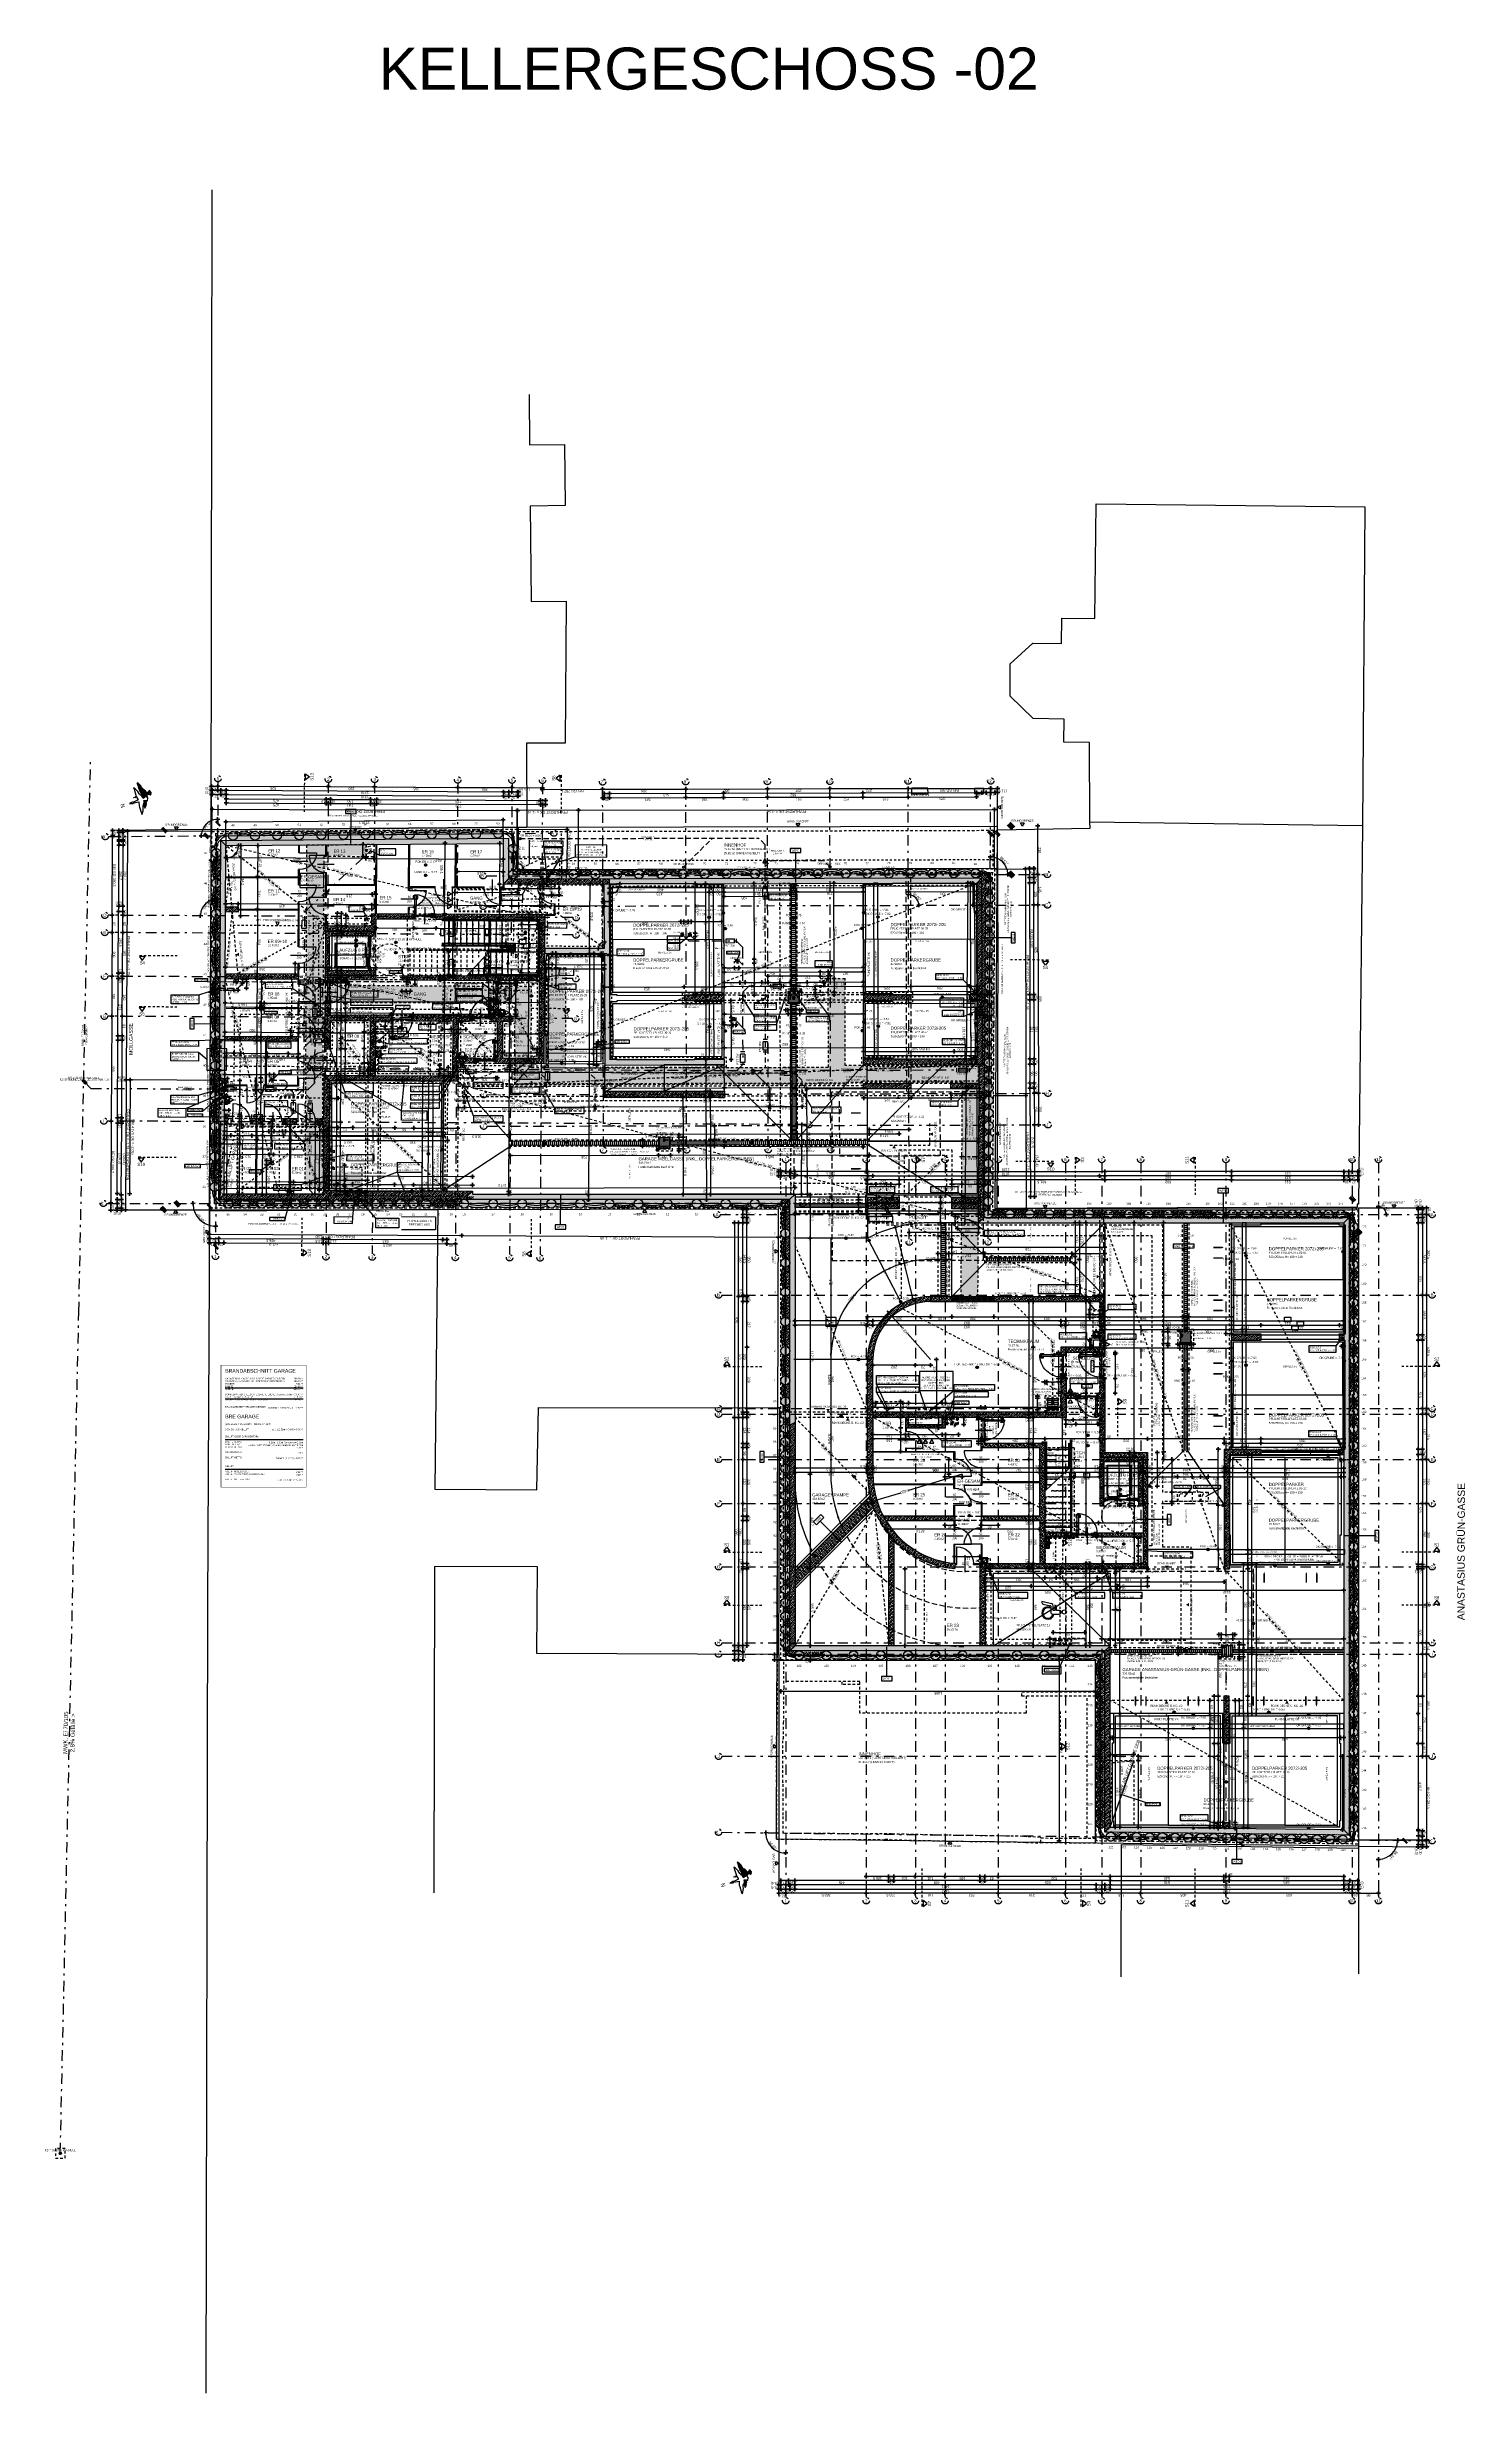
# Model space of a CAD drawing. Header units: millimetres. Extents: x 2158 to 2226, y 1541 to 1653.
import ezdxf
from ezdxf.enums import TextEntityAlignment as Align

# ---------------------------------------------------------------- set-up
doc = ezdxf.new("R2010")
doc.units = ezdxf.units.MM
for name, pattern in [('DASHDOT', [1, 0.5, -0.25, 0, -0.25]), ('HIDDEN', [0.375, 0.25, -0.125]), ('HIDDEN2', [0.1875, 0.125, -0.0625]), ('STRICHPUNKT', [1, 0.5, -0.25, 0, -0.25]), ('STRICHPUNKTX2', [2, 1, -0.5, 0, -0.5])]:
    doc.linetypes.add(name, pattern=pattern)
for name, color, linetype in [('00-AUF---------M0', 8, 'Continuous'), ('00-TXT---------M0', 8, 'Continuous'), ('00-WOL-G00-Lkg-M0', 22, 'Continuous'), ('01-ANS-G00-LKG-M0', 8, 'Continuous'), ('01-SCH-G00-Lkg-M0', 8, 'STRICHPUNKTX2'), ('01-SYM-G00-Lkg-Aufbauten', 8, 'Continuous'), ('01-SYM-G00-Lkg-M0', 8, 'Continuous'), ('01-TXT---------M0', 1, 'Continuous'), ('01-TXT---------PP', 1, 'Continuous'), ('01-TXT-G00-LKG-M0', 1, 'Continuous'), ('02-ABB-G00-Lkg-M0', 50, 'Continuous'), ('02-ANS-G00-LKG-M0', 8, 'Continuous'), ('02-ANS-G00-Lkg-Rigol', 8, 'Continuous'), ('02-AXO-G00-Lkg-M0', 8, 'STRICHPUNKT'), ('02-DIM-G00-Lkg-ACHSEN', 8, 'Continuous'), ('02-DIM-G00-LKG-M0', 8, 'Continuous'), ('02-DIM-G00-LKG-ROHBAU', 8, 'Continuous'), ('02-FIL-G00-Lkg-LILA', 223, 'Continuous'), ('02-FIL-G00-Lkg-STB', 8, 'Continuous'), ('02-HID-G00-LKG-M0', 8, 'HIDDEN2'), ('02-PKW-G00-LKG-M0', 8, 'Continuous'), ('02-TWA-G00-LKG-M0', 4, 'Continuous'), ('02-TWB-G00-LKG-M0', 5, 'Continuous'), ('02-TWE-G00-LKG-M0', 8, 'Continuous'), ('02-TXT-G00-LKG-M0', 8, 'Continuous'), ('02-WDA-G00-LKG-M0', 8, 'Continuous'), ('02-ZWA-G00-LKG-M0', 2, 'Continuous'), ('03-HID-G00-LKG-M0', 8, 'HIDDEN2'), ('03-SYM-G00-Lkg-M0', 8, 'Continuous'), ('03-TXT-G00-Lkg-M0', 8, 'Continuous'), ('05-STO---------M0', 1, 'Continuous'), ('05-SYM---------M0', 8, 'Continuous'), ('05-SYM-G00-Lkg-M0', 8, 'Continuous'), ('05-TXT--------M0', 8, 'Continuous'), ('05-TXT-G00-Lkg-M0', 8, 'Continuous'), ('06-SYM-G00-LKG-M0', 8, 'Continuous'), ('06-TXT-G00-Lkg-M0', 8, 'Continuous'), ('07-ANS-G00-Lkg-M0', 8, 'Continuous'), ('07-BA-G00-LKG-M0', 30, 'Continuous'), ('07-BAR-G00-LKG-M0', 8, 'HIDDEN2'), ('07-ELE-G00-LKG-M0', 94, 'HIDDEN2'), ('07-HLS-G00-LKG-M0', 140, 'HIDDEN2'), ('07-MWK-G00-Lkg-M0', 4, 'STRICHPUNKT'), ('07-RWK-G00-LKG-M0', 150, 'HIDDEN'), ('07-RWK-G00-LKG-TXT', 150, 'Continuous'), ('07-SAN-G00-Lkg-LÜFTUNGEN', 80, 'HIDDEN2'), ('07-SWK-G00-Lkg-M0', 34, 'STRICHPUNKT'), ('07-SWK-G00-Lkg-TXT', 34, 'Continuous'), ('07-SYM-G00-LKG-M0', 8, 'Continuous'), ('07-TXT---------M0', 8, 'Continuous'), ('09-FIL-G00-LKG-BLAU', 161, 'Continuous'), ('09-TXT-G00-LKG-M0', 8, 'Continuous'), ('09-VER-G00-LKG-GRUNDSTÜCKSGRENZE', 161, 'Continuous')]:
    doc.layers.add(name, color=color, linetype=linetype)
for name, color, linetype, plot in [('00_HLP---------M0', 6, 'Continuous', False), ('00_HLP-G00-LKG-M0', 6, 'Continuous', False), ('00_HLP-G00-LKG-STELLPLATZ', 60, 'Continuous', False), ('05_HLP---------M0', 6, 'Continuous', False), ('07_SYM-G00-LKG-HLP', 6, 'Continuous', False)]:
    doc.layers.add(name, color=color, linetype=linetype, plot=plot)
doc.styles.add('ARIAL', font='arial.ttf', dxfattribs={"width": 0.85})
doc.styles.add('NORM7', font='norm.shx', dxfattribs={"width": 0.65})
doc.styles.get("Standard").update_dxf_attribs({"font": 'arial.ttf'})
doc.linetypes.add('ZICKZACK', pattern='A,0.00254,-5.08,[131,ltypeshp.shx,S=5.08,R=0,X=-5.08,Y=0],-10.16,[131,ltypeshp.shx,S=5.08,R=180,X=5.08,Y=0],-5.08', length=20.32254)
doc.dimstyles.new('pp chromy&schneider', dxfattribs={"dimscale": 0.005, "dimtxt": 25, "dimasz": 10, "dimexe": 0, "dimexo": 0, "dimgap": 5, "dimtad": 1, "dimdec": 1, "dimlfac": 100, "dimrnd": 0.1, "dimzin": 9, "dimdsep": 46, "dimtxsty": 'ARIAL', "dimblk": 'c&s kote', "dimcen": 0, "dimse1": 1, "dimse2": 1, "dimclrd": 8, "dimclrt": 8, "dimadec": 0, "dimazin": 0, "dimtfac": 0.75, "dimtdec": 1, "dimtix": 1, "dimtmove": 2, "dimatfit": 0, "dimldrblk": 'NONE', "dimfxl": 1, "dimtolj": 1, "dimlwd": -1, "dimarcsym": 0})
pattern_1 = [(45, (2135.3003, 1537.52786), (-0.08980256, 0.08980256), []), (45, (2135.3901, 1537.52786), (-0.08980256, 0.08980256), [0.0635, -0.03175])]
pattern_2 = [(45, (2135.3003, 1537.52786), (-0.08980256, 0.08980256), []), (45, (2135.3901, 1537.52786), (-0.08980256, 0.08980256), [0.0635, -0.03175])]
pattern_3 = [(44.70755, (2137.44642, 1359.796), (-0.08934302, 0.09025976), []), (44.70755, (2137.53622, 1359.79554), (-0.08934302, 0.09025976), [0.0635, -0.03175])]
pattern_4 = [(44.70755, (2138.46726, 1559.7934), (-0.08934302, 0.09025976), []), (44.70755, (2138.55706, 1559.79294), (-0.08934302, 0.09025976), [0.0635, -0.03175])]
pattern_5 = [(45.1423, (2190.54123, 1608.31353), (-0.09002532, 0.08957924), []), (45.1423, (2190.63103, 1608.31376), (-0.09002532, 0.08957924), [0.0635, -0.03175])]
pattern_6 = [(135, (2135.3003, 1537.52786), (-0.08980256, -0.08980256), []), (135, (2135.3003, 1537.61766), (-0.08980256, -0.08980256), [0.0635, -0.03175])]
pattern_7 = [(44.70755, (2138.46726, 1559.7934), (-0.08934302, 0.09025976), []), (44.70755, (2138.55706, 1559.79294), (-0.08934302, 0.09025976), [0.0635, -0.03175])]
pattern_8 = [(359.70755, (2138.467258, 1559.793396), (0.047764726, 0.027252854), [0.03175, -0.0635]), (119.70755, (2138.467258, 1559.793396), (-0.047484027, 0.02773904), [0.03175, -0.0635]), (59.70755, (2138.467258, 1559.793396), (0.000280699, 0.054991893), [-0.0635, 0.03175])]
pattern_9 = [(5e-14, (2135.3003, 1537.52786), (-1e-16, 0.09525), [])]
pattern_10 = [(90, (2135.3003, 1537.52786), (-0.09525, 0), [])]

# ---------------------------------------------------------------- blocks, each defined once
blk = doc.blocks.new('01-HK3')
blk.add_lwpolyline([(0, 0), (0.042, 0.073), (-0.042, 0.073)], close=True)
at = {"color": 0, "style": 'ARIAL', "width": 0.85}
blk.add_attdef('HEIGHT', text='', height=0.05, dxfattribs=at).set_placement((0, 0.35), align=Align.TOP_CENTER)
blk = doc.blocks.new('c&s kote')
at = {"color": 8}
for p, q in [((0, -2), (0, 2)), ((0, 2), (0, -2)), ((-2, 0), (2, 0)), ((2, 0), (-2, 0))]:
    blk.add_line(p, q, dxfattribs=at)
blk.add_circle((0, 0), 0.5, dxfattribs=at)
blk = doc.blocks.new('*D2153')
at = {"layer": '02-DIM-G00-LKG-ROHBAU', "color": 0, "lineweight": -2, "transparency": 16777216}
blk.add_line((2208.66, 1568.28), (2213.6, 1568.28), dxfattribs=at)
at = {"layer": '02-DIM-G00-LKG-ROHBAU', "color": 8, "transparency": 16777216}
blk.add_line((2213.6, 1568.45), (2213.6, 1568.33), dxfattribs=at)
at = {"layer": 'Defpoints', "color": 0, "transparency": 16777216}
for p in [(2208.66, 1568.28), (2213.6, 1568.28), (2214.06, 1568.5)]:
    blk.add_point(p, dxfattribs=at)
at = {"layer": '02-DIM-G00-LKG-ROHBAU', "color": 8, "transparency": 16777216, "xscale": 0.05, "yscale": 0.05, "zscale": 0.05}
for p, rotation in [((2213.6, 1568.5), 90), ((2213.6, 1568.28), 270)]:
    blk.add_blockref('c&s kote', p, dxfattribs=dict(at, rotation=rotation))
at = {"layer": '02-DIM-G00-LKG-ROHBAU', "color": 8, "transparency": 16777216, "insert": (2213.69, 1568.39), "char_height": 0.125, "attachment_point": 5, "rotation": 270, "style": 'ARIAL'}
blk.add_mtext('\\A1;22', dxfattribs=at)
blk = doc.blocks.new('_None')
blk = doc.blocks.new('03-rar')
blk.add_circle((0, 0), 0.05)
at = {"layer": '01-TXT---------M0', "color": 8, "style": 'ARIAL', "width": 0.85}
blk.add_attdef('RR', text='', height=0.1, dxfattribs=at).set_placement((0, 0.1), align=Align.CENTER)
blk = doc.blocks.new('*D2154')
at = {"layer": '02-DIM-G00-LKG-ROHBAU', "color": 8, "transparency": 16777216}
blk.add_line((2206.23, 1576.18), (2206.23, 1567.67), dxfattribs=at)
at = {"layer": 'Defpoints', "color": 0, "transparency": 16777216}
for p in [(2207.99, 1576.23), (2206.23, 1567.62), (2207.99, 1567.62)]:
    blk.add_point(p, dxfattribs=at)
at = {"layer": '02-DIM-G00-LKG-ROHBAU', "color": 8, "transparency": 16777216, "xscale": 0.05, "yscale": 0.05, "zscale": 0.05}
for p, rotation in [((2206.23, 1576.23), 90), ((2206.23, 1567.62), 270)]:
    blk.add_blockref('c&s kote', p, dxfattribs=dict(at, rotation=rotation))
at = {"layer": '02-DIM-G00-LKG-ROHBAU', "color": 8, "transparency": 16777216, "insert": (2206.32, 1571.92), "char_height": 0.125, "attachment_point": 5, "rotation": 270, "style": 'ARIAL'}
blk.add_mtext('\\A1;861', dxfattribs=at)
blk = doc.blocks.new('*D2155')
at = {"layer": '02-DIM-G00-LKG-ROHBAU', "color": 8, "transparency": 16777216}
blk.add_line((2193.06, 1574.73), (2207.91, 1574.73), dxfattribs=at)
at = {"layer": 'Defpoints', "color": 0, "transparency": 16777216}
for p in [(2193.01, 1576.23), (2207.96, 1576.2), (2207.96, 1574.73)]:
    blk.add_point(p, dxfattribs=at)
at = {"layer": '02-DIM-G00-LKG-ROHBAU', "color": 8, "transparency": 16777216, "xscale": 0.05, "yscale": 0.05, "zscale": 0.05, "rotation": 180}
blk.add_blockref('c&s kote', (2193.01, 1574.73), dxfattribs=at)
at = {"layer": '02-DIM-G00-LKG-ROHBAU', "color": 8, "transparency": 16777216, "xscale": 0.05, "yscale": 0.05, "zscale": 0.05}
blk.add_blockref('c&s kote', (2207.96, 1574.73), dxfattribs=at)
at = {"layer": '02-DIM-G00-LKG-ROHBAU', "color": 8, "transparency": 16777216, "insert": (2200.49, 1574.64), "char_height": 0.125, "attachment_point": 5, "rotation": 180, "style": 'ARIAL'}
blk.add_mtext('\\A1;1495', dxfattribs=at)
blk = doc.blocks.new('*D2156')
at = {"layer": '02-DIM-G00-LKG-ROHBAU', "color": 8, "transparency": 16777216}
for p, q in [((2215.2, 1580.8), (2215.2, 1580.85)), ((2215.2, 1580.75), (2215.2, 1580.55)), ((2215.2, 1580.5), (2215.2, 1580.45))]:
    blk.add_line(p, q, dxfattribs=at)
at = {"layer": 'Defpoints', "color": 0, "transparency": 16777216}
for p in [(2214.33, 1580.75), (2214.33, 1580.55), (2215.2, 1580.55)]:
    blk.add_point(p, dxfattribs=at)
at = {"layer": '02-DIM-G00-LKG-ROHBAU', "color": 8, "transparency": 16777216, "xscale": 0.05, "yscale": 0.05, "zscale": 0.05}
for p, rotation in [((2215.2, 1580.75), 270), ((2215.2, 1580.55), 90)]:
    blk.add_blockref('c&s kote', p, dxfattribs=dict(at, rotation=rotation))
at = {"layer": '02-DIM-G00-LKG-ROHBAU', "color": 8, "transparency": 16777216, "insert": (2215.29, 1580.65), "char_height": 0.125, "attachment_point": 5, "rotation": 270, "style": 'ARIAL'}
blk.add_mtext('\\A1;20', dxfattribs=at)
blk = doc.blocks.new('*D2157')
at = {"layer": '02-DIM-G00-LKG-ROHBAU', "color": 8, "transparency": 16777216}
blk.add_line((2215.2, 1580.5), (2215.2, 1574.55), dxfattribs=at)
at = {"layer": 'Defpoints', "color": 0, "transparency": 16777216}
for p in [(2214.33, 1580.55), (2214.31, 1574.5), (2215.2, 1574.5)]:
    blk.add_point(p, dxfattribs=at)
at = {"layer": '02-DIM-G00-LKG-ROHBAU', "color": 8, "transparency": 16777216, "xscale": 0.05, "yscale": 0.05, "zscale": 0.05}
for p, rotation in [((2215.2, 1580.55), 90), ((2215.2, 1574.5), 270)]:
    blk.add_blockref('c&s kote', p, dxfattribs=dict(at, rotation=rotation))
at = {"layer": '02-DIM-G00-LKG-ROHBAU', "color": 8, "transparency": 16777216, "insert": (2215.29, 1577.52), "char_height": 0.125, "attachment_point": 5, "rotation": 270, "style": 'ARIAL'}
blk.add_mtext('\\A1;605', dxfattribs=at)
blk = doc.blocks.new('*D2158')
at = {"layer": '02-DIM-G00-LKG-ROHBAU', "color": 8, "transparency": 16777216}
blk.add_line((2215.2, 1573.62), (2215.2, 1568.33), dxfattribs=at)
at = {"layer": 'Defpoints', "color": 0, "transparency": 16777216}
for p in [(2214.31, 1573.67), (2208.66, 1568.28), (2215.2, 1568.28)]:
    blk.add_point(p, dxfattribs=at)
at = {"layer": '02-DIM-G00-LKG-ROHBAU', "color": 8, "transparency": 16777216, "xscale": 0.05, "yscale": 0.05, "zscale": 0.05}
for p, rotation in [((2215.2, 1573.67), 90), ((2215.2, 1568.28), 270)]:
    blk.add_blockref('c&s kote', p, dxfattribs=dict(at, rotation=rotation))
at = {"layer": '02-DIM-G00-LKG-ROHBAU', "color": 8, "transparency": 16777216, "insert": (2215.11, 1571.73), "char_height": 0.125, "attachment_point": 5, "rotation": 270, "style": 'ARIAL'}
blk.add_mtext('\\A1;538.8', dxfattribs=at)
blk = doc.blocks.new('*D2159')
at = {"layer": '02-DIM-G00-LKG-ROHBAU', "color": 8, "transparency": 16777216}
blk.add_line((2202.76, 1579.53), (2208.61, 1579.53), dxfattribs=at)
at = {"layer": 'Defpoints', "color": 0, "transparency": 16777216}
for p in [(2202.71, 1580.55), (2208.66, 1579.53), (2208.66, 1576.9)]:
    blk.add_point(p, dxfattribs=at)
at = {"layer": '02-DIM-G00-LKG-ROHBAU', "color": 8, "transparency": 16777216, "xscale": 0.05, "yscale": 0.05, "zscale": 0.05, "rotation": 180}
blk.add_blockref('c&s kote', (2202.71, 1579.53), dxfattribs=at)
at = {"layer": '02-DIM-G00-LKG-ROHBAU', "color": 8, "transparency": 16777216, "xscale": 0.05, "yscale": 0.05, "zscale": 0.05}
blk.add_blockref('c&s kote', (2208.66, 1579.53), dxfattribs=at)
at = {"layer": '02-DIM-G00-LKG-ROHBAU', "color": 8, "transparency": 16777216, "insert": (2205.69, 1579.44), "char_height": 0.125, "attachment_point": 5, "rotation": 180, "style": 'ARIAL'}
blk.add_mtext('\\A1;595', dxfattribs=at)
blk = doc.blocks.new('*D2160')
at = {"layer": '02-DIM-G00-LKG-ROHBAU', "color": 8, "transparency": 16777216}
blk.add_line((2208.71, 1579.53), (2219.71, 1579.53), dxfattribs=at)
at = {"layer": 'Defpoints', "color": 0, "transparency": 16777216}
for p in [(2219.76, 1580.75), (2219.76, 1579.53), (2208.66, 1576.9)]:
    blk.add_point(p, dxfattribs=at)
at = {"layer": '02-DIM-G00-LKG-ROHBAU', "color": 8, "transparency": 16777216, "xscale": 0.05, "yscale": 0.05, "zscale": 0.05, "rotation": 180}
blk.add_blockref('c&s kote', (2208.66, 1579.53), dxfattribs=at)
at = {"layer": '02-DIM-G00-LKG-ROHBAU', "color": 8, "transparency": 16777216, "xscale": 0.05, "yscale": 0.05, "zscale": 0.05}
blk.add_blockref('c&s kote', (2219.76, 1579.53), dxfattribs=at)
at = {"layer": '02-DIM-G00-LKG-ROHBAU', "color": 8, "transparency": 16777216, "insert": (2214.21, 1579.44), "char_height": 0.125, "attachment_point": 5, "rotation": 180, "style": 'ARIAL'}
blk.add_mtext('\\A1;1110', dxfattribs=at)
blk = doc.blocks.new('*D2161')
at = {"layer": '02-DIM-G00-LKG-ROHBAU', "color": 8, "transparency": 16777216}
blk.add_line((2214.48, 1592.33), (2219.71, 1592.33), dxfattribs=at)
at = {"layer": 'Defpoints', "color": 0, "transparency": 16777216}
for p in [(2214.43, 1593.75), (2219.76, 1592.33), (2219.76, 1591.6)]:
    blk.add_point(p, dxfattribs=at)
at = {"layer": '02-DIM-G00-LKG-ROHBAU', "color": 8, "transparency": 16777216, "xscale": 0.05, "yscale": 0.05, "zscale": 0.05, "rotation": 180}
blk.add_blockref('c&s kote', (2214.43, 1592.33), dxfattribs=at)
at = {"layer": '02-DIM-G00-LKG-ROHBAU', "color": 8, "transparency": 16777216, "xscale": 0.05, "yscale": 0.05, "zscale": 0.05}
blk.add_blockref('c&s kote', (2219.76, 1592.33), dxfattribs=at)
at = {"layer": '02-DIM-G00-LKG-ROHBAU', "color": 8, "transparency": 16777216, "insert": (2217.1, 1592.24), "char_height": 0.125, "attachment_point": 5, "rotation": 180, "style": 'ARIAL'}
blk.add_mtext('\\A1;533', dxfattribs=at)
blk = doc.blocks.new('*D2162')
at = {"layer": '02-DIM-G00-LKG-ROHBAU', "color": 8, "transparency": 16777216}
blk.add_line((2184.94, 1605.3), (2190.27, 1605.31), dxfattribs=at)
at = {"layer": 'Defpoints', "color": 0, "transparency": 16777216}
for p in [(2184.89, 1604.74), (2190.32, 1605.31), (2190.32, 1604.75)]:
    blk.add_point(p, dxfattribs=at)
at = {"layer": '02-DIM-G00-LKG-ROHBAU', "color": 8, "transparency": 16777216, "xscale": 0.05, "yscale": 0.05, "zscale": 0.05}
for p, rotation in [((2184.89, 1605.3), 180.1423037025548), ((2190.32, 1605.31), 0.1423037025548746)]:
    blk.add_blockref('c&s kote', p, dxfattribs=dict(at, rotation=rotation))
at = {"layer": '02-DIM-G00-LKG-ROHBAU', "color": 8, "transparency": 16777216, "insert": (2187.6, 1605.22), "char_height": 0.125, "attachment_point": 5, "rotation": 180.1423, "style": 'ARIAL'}
blk.add_mtext('\\A1;543', dxfattribs=at)
blk = doc.blocks.new('*D2163')
at = {"layer": '02-DIM-G00-LKG-ROHBAU', "color": 8, "transparency": 16777216}
blk.add_line((2190.37, 1605.31), (2196.89, 1605.33), dxfattribs=at)
at = {"layer": 'Defpoints', "color": 0, "transparency": 16777216}
for p in [(2190.32, 1604.75), (2196.94, 1605.33), (2196.94, 1604.98)]:
    blk.add_point(p, dxfattribs=at)
at = {"layer": '02-DIM-G00-LKG-ROHBAU', "color": 8, "transparency": 16777216, "xscale": 0.05, "yscale": 0.05, "zscale": 0.05}
for p, rotation in [((2190.32, 1605.31), 180.1423037025548), ((2196.94, 1605.33), 0.1423037025548746)]:
    blk.add_blockref('c&s kote', p, dxfattribs=dict(at, rotation=rotation))
at = {"layer": '02-DIM-G00-LKG-ROHBAU', "color": 8, "transparency": 16777216, "insert": (2193.22, 1605.48), "char_height": 0.125, "attachment_point": 5, "rotation": 180.1423, "style": 'ARIAL'}
blk.add_mtext('\\A1;662', dxfattribs=at)
blk = doc.blocks.new('*D2164')
at = {"layer": '02-DIM-G00-LKG-ROHBAU', "color": 8, "transparency": 16777216}
blk.add_line((2196.99, 1605.33), (2202.29, 1605.34), dxfattribs=at)
at = {"layer": 'Defpoints', "color": 0, "transparency": 16777216}
for p in [(2196.94, 1604.98), (2202.34, 1605.34), (2202.34, 1604.78)]:
    blk.add_point(p, dxfattribs=at)
at = {"layer": '02-DIM-G00-LKG-ROHBAU', "color": 8, "transparency": 16777216, "xscale": 0.05, "yscale": 0.05, "zscale": 0.05}
for p, rotation in [((2196.94, 1605.33), 180.1423037025548), ((2202.34, 1605.34), 0.1423037025548746)]:
    blk.add_blockref('c&s kote', p, dxfattribs=dict(at, rotation=rotation))
at = {"layer": '02-DIM-G00-LKG-ROHBAU', "color": 8, "transparency": 16777216, "insert": (2199.64, 1605.25), "char_height": 0.125, "attachment_point": 5, "rotation": 180.1423, "style": 'ARIAL'}
blk.add_mtext('\\A1;MUSS 540!', dxfattribs=at)
blk = doc.blocks.new('*D2165')
at = {"layer": '02-DIM-G00-LKG-ROHBAU', "color": 8, "transparency": 16777216}
blk.add_line((2189.43, 1613.06), (2189.44, 1607.86), dxfattribs=at)
at = {"layer": 'Defpoints', "color": 0, "transparency": 16777216}
for p in [(2190.3, 1613.11), (2189.44, 1607.81), (2189.98, 1607.81)]:
    blk.add_point(p, dxfattribs=at)
at = {"layer": '02-DIM-G00-LKG-ROHBAU', "color": 8, "transparency": 16777216, "xscale": 0.05, "yscale": 0.05, "zscale": 0.05}
for p, rotation in [((2189.43, 1613.11), 90.14230370255488), ((2189.44, 1607.81), 270.1423037025549)]:
    blk.add_blockref('c&s kote', p, dxfattribs=dict(at, rotation=rotation))
at = {"layer": '02-DIM-G00-LKG-ROHBAU', "color": 8, "transparency": 16777216, "insert": (2189.53, 1610.46), "char_height": 0.125, "attachment_point": 5, "rotation": 270.1423, "style": 'ARIAL'}
blk.add_mtext('\\A1;MUSS 530!', dxfattribs=at)
blk = doc.blocks.new('*D2166')
at = {"layer": '02-DIM-G00-LKG-ROHBAU', "color": 8, "transparency": 16777216}
for p, q in [((2189.44, 1607.86), (2189.44, 1607.91)), ((2189.44, 1607.81), (2189.44, 1607.56)), ((2189.44, 1607.51), (2189.44, 1607.46))]:
    blk.add_line(p, q, dxfattribs=at)
at = {"layer": 'Defpoints', "color": 0, "transparency": 16777216}
for p in [(2189.44, 1607.56), (2189.98, 1607.81), (2189.98, 1607.56)]:
    blk.add_point(p, dxfattribs=at)
at = {"layer": '02-DIM-G00-LKG-ROHBAU', "color": 8, "transparency": 16777216, "xscale": 0.05, "yscale": 0.05, "zscale": 0.05}
for p, rotation in [((2189.44, 1607.81), 270.1423037025549), ((2189.44, 1607.56), 90.14230370255488)]:
    blk.add_blockref('c&s kote', p, dxfattribs=dict(at, rotation=rotation))
at = {"layer": '02-DIM-G00-LKG-ROHBAU', "color": 8, "transparency": 16777216, "insert": (2189.29, 1607.96), "char_height": 0.125, "attachment_point": 5, "rotation": 270.1423, "style": 'ARIAL'}
blk.add_mtext('\\A1;25', dxfattribs=at)
blk = doc.blocks.new('*D2167')
at = {"layer": '02-DIM-G00-LKG-ROHBAU', "color": 8, "transparency": 16777216}
blk.add_line((2189.44, 1607.51), (2189.45, 1604.8), dxfattribs=at)
at = {"layer": 'Defpoints', "color": 0, "transparency": 16777216}
for p in [(2189.98, 1607.56), (2189.45, 1604.75), (2189.99, 1604.75)]:
    blk.add_point(p, dxfattribs=at)
at = {"layer": '02-DIM-G00-LKG-ROHBAU', "color": 8, "transparency": 16777216, "xscale": 0.05, "yscale": 0.05, "zscale": 0.05}
for p, rotation in [((2189.44, 1607.56), 90.14230370255488), ((2189.45, 1604.75), 270.1423037025549)]:
    blk.add_blockref('c&s kote', p, dxfattribs=dict(at, rotation=rotation))
at = {"layer": '02-DIM-G00-LKG-ROHBAU', "color": 8, "transparency": 16777216, "insert": (2189.54, 1606.16), "char_height": 0.125, "attachment_point": 5, "rotation": 270.1423, "style": 'ARIAL'}
blk.add_mtext('\\A1;281', dxfattribs=at)
blk = doc.blocks.new('*D2168')
at = {"layer": '02-DIM-G00-LKG-ROHBAU', "color": 8, "transparency": 16777216}
for p, q in [((2189.45, 1604.8), (2189.45, 1604.85)), ((2189.45, 1604.75), (2189.45, 1604.5)), ((2189.45, 1604.45), (2189.45, 1604.4))]:
    blk.add_line(p, q, dxfattribs=at)
at = {"layer": 'Defpoints', "color": 0, "transparency": 16777216}
for p in [(2189.99, 1604.75), (2189.45, 1604.5), (2189.99, 1604.5)]:
    blk.add_point(p, dxfattribs=at)
at = {"layer": '02-DIM-G00-LKG-ROHBAU', "color": 8, "transparency": 16777216, "xscale": 0.05, "yscale": 0.05, "zscale": 0.05}
for p, rotation in [((2189.45, 1604.75), 270.1423037025549), ((2189.45, 1604.5), 90.14230370255488)]:
    blk.add_blockref('c&s kote', p, dxfattribs=dict(at, rotation=rotation))
at = {"layer": '02-DIM-G00-LKG-ROHBAU', "color": 8, "transparency": 16777216, "insert": (2189.3, 1604.96), "char_height": 0.125, "attachment_point": 5, "rotation": 270.1423, "style": 'ARIAL'}
blk.add_mtext('\\A1;25', dxfattribs=at)
blk = doc.blocks.new('*D2169')
at = {"layer": '02-DIM-G00-LKG-ROHBAU', "color": 8, "transparency": 16777216}
blk.add_line((2189.45, 1604.45), (2189.45, 1603.3), dxfattribs=at)
at = {"layer": 'Defpoints', "color": 0, "transparency": 16777216}
for p in [(2189.99, 1604.5), (2189.45, 1603.25), (2189.99, 1603.25)]:
    blk.add_point(p, dxfattribs=at)
at = {"layer": '02-DIM-G00-LKG-ROHBAU', "color": 8, "transparency": 16777216, "xscale": 0.05, "yscale": 0.05, "zscale": 0.05}
for p, rotation in [((2189.45, 1604.5), 90.14230370255488), ((2189.45, 1603.25), 270.1423037025549)]:
    blk.add_blockref('c&s kote', p, dxfattribs=dict(at, rotation=rotation))
at = {"layer": '02-DIM-G00-LKG-ROHBAU', "color": 8, "transparency": 16777216, "insert": (2189.54, 1603.88), "char_height": 0.125, "attachment_point": 5, "rotation": 270.1423, "style": 'ARIAL'}
blk.add_mtext('\\A1;125', dxfattribs=at)
blk = doc.blocks.new('*D2170')
at = {"layer": '02-DIM-G00-LKG-ROHBAU', "color": 8, "transparency": 16777216}
blk.add_line((2183.92, 1609.74), (2183.9, 1604.59), dxfattribs=at)
at = {"layer": 'Defpoints', "color": 0, "transparency": 16777216}
for p in [(2181.79, 1609.81), (2181.76, 1604.56), (2183.9, 1604.54)]:
    blk.add_point(p, dxfattribs=at)
at = {"layer": '02-DIM-G00-LKG-ROHBAU', "color": 8, "transparency": 16777216, "xscale": 0.05, "yscale": 0.05, "zscale": 0.05}
for p, rotation in [((2183.92, 1609.79), 89.70754931647869), ((2183.9, 1604.54), 269.7075493164787)]:
    blk.add_blockref('c&s kote', p, dxfattribs=dict(at, rotation=rotation))
at = {"layer": '02-DIM-G00-LKG-ROHBAU', "color": 8, "transparency": 16777216, "insert": (2184, 1607.17), "char_height": 0.125, "attachment_point": 5, "rotation": 269.7075, "style": 'ARIAL'}
blk.add_mtext('\\A1;525', dxfattribs=at)
blk = doc.blocks.new('*D2171')
at = {"layer": '02-DIM-G00-LKG-ROHBAU', "color": 8, "transparency": 16777216}
blk.add_line((2175.97, 1598.56), (2175.99, 1603.68), dxfattribs=at)
at = {"layer": 'Defpoints', "color": 0, "transparency": 16777216}
for p in [(2175.99, 1603.73), (2176.98, 1603.73), (2178.35, 1598.5)]:
    blk.add_point(p, dxfattribs=at)
at = {"layer": '02-DIM-G00-LKG-ROHBAU', "color": 8, "transparency": 16777216, "xscale": 0.05, "yscale": 0.05, "zscale": 0.05}
for p, rotation in [((2175.99, 1603.73), 89.70754931647869), ((2175.97, 1598.51), 269.7075493164787)]:
    blk.add_blockref('c&s kote', p, dxfattribs=dict(at, rotation=rotation))
at = {"layer": '02-DIM-G00-LKG-ROHBAU', "color": 8, "transparency": 16777216, "insert": (2176.07, 1601.12), "char_height": 0.125, "attachment_point": 5, "rotation": 269.7075, "style": 'ARIAL'}
blk.add_mtext('\\A1;522', dxfattribs=at)
blk = doc.blocks.new('*D2172')
at = {"layer": '02-DIM-G00-LKG-ROHBAU', "color": 8, "transparency": 16777216}
blk.add_line((2183.9, 1604.49), (2183.86, 1598.39), dxfattribs=at)
at = {"layer": 'Defpoints', "color": 0, "transparency": 16777216}
for p in [(2181.76, 1604.56), (2178.35, 1598.36), (2183.86, 1598.34)]:
    blk.add_point(p, dxfattribs=at)
at = {"layer": '02-DIM-G00-LKG-ROHBAU', "color": 8, "transparency": 16777216, "xscale": 0.05, "yscale": 0.05, "zscale": 0.05}
for p, rotation in [((2183.9, 1604.54), 89.70754931647869), ((2183.86, 1598.34), 269.7075493164787)]:
    blk.add_blockref('c&s kote', p, dxfattribs=dict(at, rotation=rotation))
at = {"layer": '02-DIM-G00-LKG-ROHBAU', "color": 8, "transparency": 16777216, "insert": (2183.97, 1601.44), "char_height": 0.125, "attachment_point": 5, "rotation": 269.7075, "style": 'ARIAL'}
blk.add_mtext('\\A1;620.9', dxfattribs=at)
blk = doc.blocks.new('*D2173')
at = {"layer": '02-DIM-G00-LKG-ROHBAU', "color": 8, "transparency": 16777216}
blk.add_line((2214.38, 1585.13), (2219.71, 1585.13), dxfattribs=at)
at = {"layer": 'Defpoints', "color": 0, "transparency": 16777216}
for p in [(2214.33, 1585.98), (2219.76, 1585.95), (2219.76, 1585.13)]:
    blk.add_point(p, dxfattribs=at)
at = {"layer": '02-DIM-G00-LKG-ROHBAU', "color": 8, "transparency": 16777216, "xscale": 0.05, "yscale": 0.05, "zscale": 0.05, "rotation": 180}
blk.add_blockref('c&s kote', (2214.33, 1585.13), dxfattribs=at)
at = {"layer": '02-DIM-G00-LKG-ROHBAU', "color": 8, "transparency": 16777216, "xscale": 0.05, "yscale": 0.05, "zscale": 0.05}
blk.add_blockref('c&s kote', (2219.76, 1585.13), dxfattribs=at)
at = {"layer": '02-DIM-G00-LKG-ROHBAU', "color": 8, "transparency": 16777216, "insert": (2217.05, 1585.04), "char_height": 0.125, "attachment_point": 5, "rotation": 180, "style": 'ARIAL'}
blk.add_mtext('\\A1;543', dxfattribs=at)
blk = doc.blocks.new('*D2174')
at = {"layer": '02-DIM-G00-LKG-ROHBAU', "color": 8, "transparency": 16777216}
for p, q in [((2214.03, 1585.13), (2213.98, 1585.13)), ((2214.33, 1585.13), (2214.08, 1585.13)), ((2214.38, 1585.13), (2214.43, 1585.13))]:
    blk.add_line(p, q, dxfattribs=at)
at = {"layer": 'Defpoints', "color": 0, "transparency": 16777216}
for p in [(2214.08, 1586.23), (2214.33, 1585.98), (2214.08, 1585.13)]:
    blk.add_point(p, dxfattribs=at)
at = {"layer": '02-DIM-G00-LKG-ROHBAU', "color": 8, "transparency": 16777216, "xscale": 0.05, "yscale": 0.05, "zscale": 0.05}
blk.add_blockref('c&s kote', (2214.08, 1585.13), dxfattribs=at)
at = {"layer": '02-DIM-G00-LKG-ROHBAU', "color": 8, "transparency": 16777216, "xscale": 0.05, "yscale": 0.05, "zscale": 0.05, "rotation": 180}
blk.add_blockref('c&s kote', (2214.33, 1585.13), dxfattribs=at)
at = {"layer": '02-DIM-G00-LKG-ROHBAU', "color": 8, "transparency": 16777216, "insert": (2214, 1585.22), "char_height": 0.125, "attachment_point": 5, "rotation": 180, "style": 'ARIAL'}
blk.add_mtext('\\A1;25', dxfattribs=at)
blk = doc.blocks.new('*D2175')
at = {"layer": '02-DIM-G00-LKG-ROHBAU', "color": 8, "transparency": 16777216}
blk.add_line((2209.96, 1585.13), (2208.41, 1585.13), dxfattribs=at)
at = {"layer": 'Defpoints', "color": 0, "transparency": 16777216}
for p in [(2208.36, 1585.65), (2208.36, 1585.13), (2210.01, 1585.28)]:
    blk.add_point(p, dxfattribs=at)
at = {"layer": '02-DIM-G00-LKG-ROHBAU', "color": 8, "transparency": 16777216, "xscale": 0.05, "yscale": 0.05, "zscale": 0.05, "rotation": 180}
blk.add_blockref('c&s kote', (2208.36, 1585.13), dxfattribs=at)
at = {"layer": '02-DIM-G00-LKG-ROHBAU', "color": 8, "transparency": 16777216, "xscale": 0.05, "yscale": 0.05, "zscale": 0.05}
blk.add_blockref('c&s kote', (2210.01, 1585.13), dxfattribs=at)
at = {"layer": '02-DIM-G00-LKG-ROHBAU', "color": 8, "transparency": 16777216, "insert": (2209.19, 1585.04), "char_height": 0.125, "attachment_point": 5, "rotation": 180, "style": 'ARIAL'}
blk.add_mtext('\\A1;165', dxfattribs=at)
blk = doc.blocks.new('*D2176')
at = {"layer": '02-DIM-G00-LKG-ROHBAU', "color": 8, "transparency": 16777216}
for p, q in [((2208.11, 1585.13), (2208.06, 1585.13)), ((2208.36, 1585.13), (2208.16, 1585.13)), ((2208.41, 1585.13), (2208.46, 1585.13))]:
    blk.add_line(p, q, dxfattribs=at)
at = {"layer": 'Defpoints', "color": 0, "transparency": 16777216}
for p in [(2208.16, 1585.65), (2208.36, 1585.65), (2208.16, 1585.13)]:
    blk.add_point(p, dxfattribs=at)
at = {"layer": '02-DIM-G00-LKG-ROHBAU', "color": 8, "transparency": 16777216, "xscale": 0.05, "yscale": 0.05, "zscale": 0.05}
blk.add_blockref('c&s kote', (2208.16, 1585.13), dxfattribs=at)
at = {"layer": '02-DIM-G00-LKG-ROHBAU', "color": 8, "transparency": 16777216, "xscale": 0.05, "yscale": 0.05, "zscale": 0.05, "rotation": 180}
blk.add_blockref('c&s kote', (2208.36, 1585.13), dxfattribs=at)
at = {"layer": '02-DIM-G00-LKG-ROHBAU', "color": 8, "transparency": 16777216, "insert": (2208, 1585.22), "char_height": 0.125, "attachment_point": 5, "rotation": 180, "style": 'ARIAL'}
blk.add_mtext('\\A1;20', dxfattribs=at)
blk = doc.blocks.new('*D2177')
at = {"layer": '02-DIM-G00-LKG-ROHBAU', "color": 8, "transparency": 16777216}
blk.add_line((2208.11, 1585.13), (2206.88, 1585.13), dxfattribs=at)
at = {"layer": 'Defpoints', "color": 0, "transparency": 16777216}
for p in [(2208.16, 1585.65), (2206.83, 1585.13), (2206.83, 1584.38)]:
    blk.add_point(p, dxfattribs=at)
at = {"layer": '02-DIM-G00-LKG-ROHBAU', "color": 8, "transparency": 16777216, "xscale": 0.05, "yscale": 0.05, "zscale": 0.05, "rotation": 180}
blk.add_blockref('c&s kote', (2206.83, 1585.13), dxfattribs=at)
at = {"layer": '02-DIM-G00-LKG-ROHBAU', "color": 8, "transparency": 16777216, "xscale": 0.05, "yscale": 0.05, "zscale": 0.05}
blk.add_blockref('c&s kote', (2208.16, 1585.13), dxfattribs=at)
at = {"layer": '02-DIM-G00-LKG-ROHBAU', "color": 8, "transparency": 16777216, "insert": (2207.5, 1585.04), "char_height": 0.125, "attachment_point": 5, "rotation": 180, "style": 'ARIAL'}
blk.add_mtext('\\A1;133', dxfattribs=at)
blk = doc.blocks.new('*D2178')
at = {"layer": '02-DIM-G00-LKG-ROHBAU', "color": 8, "transparency": 16777216}
for p, q in [((2206.73, 1585.13), (2206.68, 1585.13)), ((2206.83, 1585.13), (2206.78, 1585.13)), ((2206.88, 1585.13), (2206.93, 1585.13))]:
    blk.add_line(p, q, dxfattribs=at)
at = {"layer": 'Defpoints', "color": 0, "transparency": 16777216}
for p in [(2206.78, 1585.47), (2206.78, 1585.13), (2206.83, 1584.38)]:
    blk.add_point(p, dxfattribs=at)
at = {"layer": '02-DIM-G00-LKG-ROHBAU', "color": 8, "transparency": 16777216, "xscale": 0.05, "yscale": 0.05, "zscale": 0.05}
blk.add_blockref('c&s kote', (2206.78, 1585.13), dxfattribs=at)
at = {"layer": '02-DIM-G00-LKG-ROHBAU', "color": 8, "transparency": 16777216, "xscale": 0.05, "yscale": 0.05, "zscale": 0.05, "rotation": 180}
blk.add_blockref('c&s kote', (2206.83, 1585.13), dxfattribs=at)
at = {"layer": '02-DIM-G00-LKG-ROHBAU', "color": 8, "transparency": 16777216, "insert": (2206.9, 1585.22), "char_height": 0.125, "attachment_point": 5, "rotation": 180, "style": 'ARIAL'}
blk.add_mtext('\\A1;5', dxfattribs=at)
blk = doc.blocks.new('*D2179')
at = {"layer": '02-DIM-G00-LKG-ROHBAU', "color": 8, "transparency": 16777216}
blk.add_line((2206.73, 1585.13), (2205.61, 1585.13), dxfattribs=at)
at = {"layer": 'Defpoints', "color": 0, "transparency": 16777216}
for p in [(2205.56, 1585.19), (2205.56, 1585.13), (2206.78, 1585.47)]:
    blk.add_point(p, dxfattribs=at)
at = {"layer": '02-DIM-G00-LKG-ROHBAU', "color": 8, "transparency": 16777216, "xscale": 0.05, "yscale": 0.05, "zscale": 0.05, "rotation": 180}
blk.add_blockref('c&s kote', (2205.56, 1585.13), dxfattribs=at)
at = {"layer": '02-DIM-G00-LKG-ROHBAU', "color": 8, "transparency": 16777216, "xscale": 0.05, "yscale": 0.05, "zscale": 0.05}
blk.add_blockref('c&s kote', (2206.78, 1585.13), dxfattribs=at)
at = {"layer": '02-DIM-G00-LKG-ROHBAU', "color": 8, "transparency": 16777216, "insert": (2206.17, 1585.04), "char_height": 0.125, "attachment_point": 5, "rotation": 180, "style": 'ARIAL'}
blk.add_mtext('\\A1;122', dxfattribs=at)
blk = doc.blocks.new('*D2180')
at = {"layer": '02-DIM-G00-LKG-ROHBAU', "color": 8, "transparency": 16777216}
for p, q in [((2205.26, 1585.13), (2205.21, 1585.13)), ((2205.56, 1585.13), (2205.31, 1585.13)), ((2205.61, 1585.13), (2205.66, 1585.13))]:
    blk.add_line(p, q, dxfattribs=at)
at = {"layer": 'Defpoints', "color": 0, "transparency": 16777216}
for p in [(2205.31, 1586.31), (2205.31, 1585.13), (2205.56, 1585.19)]:
    blk.add_point(p, dxfattribs=at)
at = {"layer": '02-DIM-G00-LKG-ROHBAU', "color": 8, "transparency": 16777216, "xscale": 0.05, "yscale": 0.05, "zscale": 0.05}
blk.add_blockref('c&s kote', (2205.31, 1585.13), dxfattribs=at)
at = {"layer": '02-DIM-G00-LKG-ROHBAU', "color": 8, "transparency": 16777216, "xscale": 0.05, "yscale": 0.05, "zscale": 0.05, "rotation": 180}
blk.add_blockref('c&s kote', (2205.56, 1585.13), dxfattribs=at)
at = {"layer": '02-DIM-G00-LKG-ROHBAU', "color": 8, "transparency": 16777216, "insert": (2205.2, 1585.22), "char_height": 0.125, "attachment_point": 5, "rotation": 180, "style": 'ARIAL'}
blk.add_mtext('\\A1;25', dxfattribs=at)
blk = doc.blocks.new('*D2181')
at = {"layer": '02-DIM-G00-LKG-ROHBAU', "color": 8, "transparency": 16777216}
blk.add_line((2214.13, 1586.73), (2215.78, 1586.73), dxfattribs=at)
at = {"layer": 'Defpoints', "color": 0, "transparency": 16777216}
for p in [(2215.83, 1586.73), (2214.08, 1586.23), (2215.83, 1586.23)]:
    blk.add_point(p, dxfattribs=at)
at = {"layer": '02-DIM-G00-LKG-ROHBAU', "color": 8, "transparency": 16777216, "xscale": 0.05, "yscale": 0.05, "zscale": 0.05, "rotation": 180}
blk.add_blockref('c&s kote', (2214.08, 1586.73), dxfattribs=at)
at = {"layer": '02-DIM-G00-LKG-ROHBAU', "color": 8, "transparency": 16777216, "xscale": 0.05, "yscale": 0.05, "zscale": 0.05}
blk.add_blockref('c&s kote', (2215.83, 1586.73), dxfattribs=at)
at = {"layer": '02-DIM-G00-LKG-ROHBAU', "color": 8, "transparency": 16777216, "insert": (2214.96, 1586.64), "char_height": 0.125, "attachment_point": 5, "rotation": 180, "style": 'ARIAL'}
blk.add_mtext('\\A1;175', dxfattribs=at)
blk = doc.blocks.new('*D2182')
at = {"layer": '02-DIM-G00-LKG-ROHBAU', "color": 8, "transparency": 16777216}
blk.add_line((2215.88, 1586.73), (2219.71, 1586.73), dxfattribs=at)
at = {"layer": 'Defpoints', "color": 0, "transparency": 16777216}
for p in [(2219.76, 1586.73), (2215.83, 1586.23), (2219.76, 1586.2)]:
    blk.add_point(p, dxfattribs=at)
at = {"layer": '02-DIM-G00-LKG-ROHBAU', "color": 8, "transparency": 16777216, "xscale": 0.05, "yscale": 0.05, "zscale": 0.05, "rotation": 180}
blk.add_blockref('c&s kote', (2215.83, 1586.73), dxfattribs=at)
at = {"layer": '02-DIM-G00-LKG-ROHBAU', "color": 8, "transparency": 16777216, "xscale": 0.05, "yscale": 0.05, "zscale": 0.05}
blk.add_blockref('c&s kote', (2219.76, 1586.73), dxfattribs=at)
at = {"layer": '02-DIM-G00-LKG-ROHBAU', "color": 8, "transparency": 16777216, "insert": (2217.8, 1586.64), "char_height": 0.125, "attachment_point": 5, "rotation": 180, "style": 'ARIAL'}
blk.add_mtext('\\A1;393', dxfattribs=at)
blk = doc.blocks.new('*D2183')
at = {"layer": '02-DIM-G00-LKG-ROHBAU', "color": 8, "transparency": 16777216}
blk.add_line((2214.03, 1586.73), (2210.49, 1586.73), dxfattribs=at)
at = {"layer": 'Defpoints', "color": 0, "transparency": 16777216}
for p in [(2210.44, 1586.73), (2210.44, 1586.08), (2214.08, 1586.23)]:
    blk.add_point(p, dxfattribs=at)
at = {"layer": '02-DIM-G00-LKG-ROHBAU', "color": 8, "transparency": 16777216, "xscale": 0.05, "yscale": 0.05, "zscale": 0.05, "rotation": 180}
blk.add_blockref('c&s kote', (2210.44, 1586.73), dxfattribs=at)
at = {"layer": '02-DIM-G00-LKG-ROHBAU', "color": 8, "transparency": 16777216, "xscale": 0.05, "yscale": 0.05, "zscale": 0.05}
blk.add_blockref('c&s kote', (2214.08, 1586.73), dxfattribs=at)
at = {"layer": '02-DIM-G00-LKG-ROHBAU', "color": 8, "transparency": 16777216, "insert": (2211.9, 1586.82), "char_height": 0.125, "attachment_point": 5, "rotation": 180, "style": 'ARIAL'}
blk.add_mtext('\\A1;364', dxfattribs=at)
blk = doc.blocks.new('*D2184')
at = {"layer": '02-DIM-G00-LKG-ROHBAU', "color": 8, "transparency": 16777216}
blk.add_line((2210.39, 1586.73), (2208.46, 1586.73), dxfattribs=at)
at = {"layer": 'Defpoints', "color": 0, "transparency": 16777216}
for p in [(2208.41, 1586.73), (2208.41, 1586.08), (2210.44, 1586.08)]:
    blk.add_point(p, dxfattribs=at)
at = {"layer": '02-DIM-G00-LKG-ROHBAU', "color": 8, "transparency": 16777216, "xscale": 0.05, "yscale": 0.05, "zscale": 0.05, "rotation": 180}
blk.add_blockref('c&s kote', (2208.41, 1586.73), dxfattribs=at)
at = {"layer": '02-DIM-G00-LKG-ROHBAU', "color": 8, "transparency": 16777216, "xscale": 0.05, "yscale": 0.05, "zscale": 0.05}
blk.add_blockref('c&s kote', (2210.44, 1586.73), dxfattribs=at)
at = {"layer": '02-DIM-G00-LKG-ROHBAU', "color": 8, "transparency": 16777216, "insert": (2209.43, 1586.64), "char_height": 0.125, "attachment_point": 5, "rotation": 180, "style": 'ARIAL'}
blk.add_mtext('\\A1;203', dxfattribs=at)
blk = doc.blocks.new('*D2185')
at = {"layer": '02-DIM-G00-LKG-ROHBAU', "color": 8, "transparency": 16777216}
for p, q in [((2208.11, 1586.73), (2208.06, 1586.73)), ((2208.41, 1586.73), (2208.16, 1586.73)), ((2208.46, 1586.73), (2208.51, 1586.73))]:
    blk.add_line(p, q, dxfattribs=at)
at = {"layer": 'Defpoints', "color": 0, "transparency": 16777216}
for p in [(2208.16, 1586.73), (2208.16, 1586.08), (2208.41, 1586.08)]:
    blk.add_point(p, dxfattribs=at)
at = {"layer": '02-DIM-G00-LKG-ROHBAU', "color": 8, "transparency": 16777216, "xscale": 0.05, "yscale": 0.05, "zscale": 0.05}
blk.add_blockref('c&s kote', (2208.16, 1586.73), dxfattribs=at)
at = {"layer": '02-DIM-G00-LKG-ROHBAU', "color": 8, "transparency": 16777216, "xscale": 0.05, "yscale": 0.05, "zscale": 0.05, "rotation": 180}
blk.add_blockref('c&s kote', (2208.41, 1586.73), dxfattribs=at)
at = {"layer": '02-DIM-G00-LKG-ROHBAU', "color": 8, "transparency": 16777216, "insert": (2208.6, 1586.82), "char_height": 0.125, "attachment_point": 5, "rotation": 180, "style": 'ARIAL'}
blk.add_mtext('\\A1;25', dxfattribs=at)
blk = doc.blocks.new('*D2186')
at = {"layer": '02-DIM-G00-LKG-ROHBAU', "color": 8, "transparency": 16777216}
blk.add_line((2213.6, 1574.45), (2213.6, 1572.3), dxfattribs=at)
at = {"layer": 'Defpoints', "color": 0, "transparency": 16777216}
for p in [(2214.06, 1574.5), (2213.6, 1572.25), (2214.06, 1572.25)]:
    blk.add_point(p, dxfattribs=at)
at = {"layer": '02-DIM-G00-LKG-ROHBAU', "color": 8, "transparency": 16777216, "xscale": 0.05, "yscale": 0.05, "zscale": 0.05}
for p, rotation in [((2213.6, 1574.5), 90), ((2213.6, 1572.25), 270)]:
    blk.add_blockref('c&s kote', p, dxfattribs=dict(at, rotation=rotation))
at = {"layer": '02-DIM-G00-LKG-ROHBAU', "color": 8, "transparency": 16777216, "insert": (2213.51, 1573.39), "char_height": 0.125, "attachment_point": 5, "rotation": 270, "style": 'ARIAL'}
blk.add_mtext('\\A1;225', dxfattribs=at)
blk = doc.blocks.new('*D2187')
at = {"layer": '02-DIM-G00-LKG-ROHBAU', "color": 8, "transparency": 16777216}
blk.add_line((2213.6, 1572.2), (2213.6, 1568.55), dxfattribs=at)
at = {"layer": '02-DIM-G00-LKG-ROHBAU', "color": 0, "lineweight": -2, "transparency": 16777216}
blk.add_line((2214.06, 1568.5), (2213.6, 1568.5), dxfattribs=at)
at = {"layer": 'Defpoints', "color": 0, "transparency": 16777216}
for p in [(2214.06, 1572.25), (2213.6, 1568.5), (2214.06, 1568.5)]:
    blk.add_point(p, dxfattribs=at)
at = {"layer": '02-DIM-G00-LKG-ROHBAU', "color": 8, "transparency": 16777216, "xscale": 0.05, "yscale": 0.05, "zscale": 0.05}
for p, rotation in [((2213.6, 1572.25), 90), ((2213.6, 1568.5), 270)]:
    blk.add_blockref('c&s kote', p, dxfattribs=dict(at, rotation=rotation))
at = {"layer": '02-DIM-G00-LKG-ROHBAU', "color": 8, "transparency": 16777216, "insert": (2213.71, 1570.37), "char_height": 0.125, "attachment_point": 5, "rotation": 270, "style": 'ARIAL'}
blk.add_mtext('\\A1;(374.9)', dxfattribs=at)
blk = doc.blocks.new('*D2188')
at = {"layer": '02-DIM-G00-LKG-ROHBAU', "color": 8, "transparency": 16777216}
blk.add_line((2214.48, 1592.13), (2215.78, 1592.13), dxfattribs=at)
at = {"layer": 'Defpoints', "color": 0, "transparency": 16777216}
for p in [(2214.43, 1591.42), (2215.83, 1592.13), (2215.83, 1591.42)]:
    blk.add_point(p, dxfattribs=at)
at = {"layer": '02-DIM-G00-LKG-ROHBAU', "color": 8, "transparency": 16777216, "xscale": 0.05, "yscale": 0.05, "zscale": 0.05, "rotation": 180}
blk.add_blockref('c&s kote', (2214.43, 1592.13), dxfattribs=at)
at = {"layer": '02-DIM-G00-LKG-ROHBAU', "color": 8, "transparency": 16777216, "xscale": 0.05, "yscale": 0.05, "zscale": 0.05}
blk.add_blockref('c&s kote', (2215.83, 1592.13), dxfattribs=at)
at = {"layer": '02-DIM-G00-LKG-ROHBAU', "color": 8, "transparency": 16777216, "insert": (2215.13, 1592.04), "char_height": 0.125, "attachment_point": 5, "rotation": 180, "style": 'ARIAL'}
blk.add_mtext('\\A1;140', dxfattribs=at)
blk = doc.blocks.new('*D2189')
at = {"layer": '02-DIM-G00-LKG-ROHBAU', "color": 8, "transparency": 16777216}
blk.add_line((2215.88, 1592.13), (2219.51, 1592.13), dxfattribs=at)
at = {"layer": 'Defpoints', "color": 0, "transparency": 16777216}
for p in [(2215.83, 1591.42), (2219.56, 1592.13), (2219.56, 1591.67)]:
    blk.add_point(p, dxfattribs=at)
at = {"layer": '02-DIM-G00-LKG-ROHBAU', "color": 8, "transparency": 16777216, "xscale": 0.05, "yscale": 0.05, "zscale": 0.05, "rotation": 180}
blk.add_blockref('c&s kote', (2215.83, 1592.13), dxfattribs=at)
at = {"layer": '02-DIM-G00-LKG-ROHBAU', "color": 8, "transparency": 16777216, "xscale": 0.05, "yscale": 0.05, "zscale": 0.05}
blk.add_blockref('c&s kote', (2219.56, 1592.13), dxfattribs=at)
at = {"layer": '02-DIM-G00-LKG-ROHBAU', "color": 8, "transparency": 16777216, "insert": (2217.7, 1592.04), "char_height": 0.125, "attachment_point": 5, "rotation": 180, "style": 'ARIAL'}
blk.add_mtext('\\A1;373', dxfattribs=at)
blk = doc.blocks.new('*D2190')
at = {"layer": '02-DIM-G00-LKG-ROHBAU', "color": 8, "transparency": 16777216}
blk.add_line((2214.38, 1592.13), (2208.46, 1592.13), dxfattribs=at)
at = {"layer": 'Defpoints', "color": 0, "transparency": 16777216}
for p in [(2208.41, 1592.13), (2214.43, 1591.42), (2208.41, 1589.87)]:
    blk.add_point(p, dxfattribs=at)
at = {"layer": '02-DIM-G00-LKG-ROHBAU', "color": 8, "transparency": 16777216, "xscale": 0.05, "yscale": 0.05, "zscale": 0.05, "rotation": 180}
blk.add_blockref('c&s kote', (2208.41, 1592.13), dxfattribs=at)
at = {"layer": '02-DIM-G00-LKG-ROHBAU', "color": 8, "transparency": 16777216, "xscale": 0.05, "yscale": 0.05, "zscale": 0.05}
blk.add_blockref('c&s kote', (2214.43, 1592.13), dxfattribs=at)
at = {"layer": '02-DIM-G00-LKG-ROHBAU', "color": 8, "transparency": 16777216, "insert": (2211.42, 1592.04), "char_height": 0.125, "attachment_point": 5, "rotation": 180, "style": 'ARIAL'}
blk.add_mtext('\\A1;602', dxfattribs=at)
blk = doc.blocks.new('*D2191')
at = {"layer": '02-DIM-G00-LKG-ROHBAU', "color": 8, "transparency": 16777216}
blk.add_line((2207.5, 1596.95), (2207.5, 1593.55), dxfattribs=at)
at = {"layer": 'Defpoints', "color": 0, "transparency": 16777216}
for p in [(2208.29, 1597), (2207.5, 1593.5), (2208.16, 1593.5)]:
    blk.add_point(p, dxfattribs=at)
at = {"layer": '02-DIM-G00-LKG-ROHBAU', "color": 8, "transparency": 16777216, "xscale": 0.05, "yscale": 0.05, "zscale": 0.05}
for p, rotation in [((2207.5, 1597), 90), ((2207.5, 1593.5), 270)]:
    blk.add_blockref('c&s kote', p, dxfattribs=dict(at, rotation=rotation))
at = {"layer": '02-DIM-G00-LKG-ROHBAU', "color": 8, "transparency": 16777216, "insert": (2207.59, 1595.25), "char_height": 0.125, "attachment_point": 5, "rotation": 270, "style": 'ARIAL'}
blk.add_mtext('\\A1;350', dxfattribs=at)
blk = doc.blocks.new('*D2192')
at = {"layer": '02-DIM-G00-LKG-ROHBAU', "color": 8, "transparency": 16777216}
blk.add_line((2207.5, 1587.7), (2207.5, 1582.25), dxfattribs=at)
at = {"layer": 'Defpoints', "color": 0, "transparency": 16777216}
for p in [(2207.44, 1587.75), (2207.5, 1582.2), (2208.11, 1582.2)]:
    blk.add_point(p, dxfattribs=at)
at = {"layer": '02-DIM-G00-LKG-ROHBAU', "color": 8, "transparency": 16777216, "xscale": 0.05, "yscale": 0.05, "zscale": 0.05}
for p, rotation in [((2207.5, 1587.75), 90), ((2207.5, 1582.2), 270)]:
    blk.add_blockref('c&s kote', p, dxfattribs=dict(at, rotation=rotation))
at = {"layer": '02-DIM-G00-LKG-ROHBAU', "color": 8, "transparency": 16777216, "insert": (2207.35, 1584.73), "char_height": 0.125, "attachment_point": 5, "rotation": 270, "style": 'ARIAL'}
blk.add_mtext('\\A1;555', dxfattribs=at)
blk = doc.blocks.new('*D2193')
at = {"layer": '02-DIM-G00-LKG-ROHBAU', "color": 8, "transparency": 16777216}
for p, q in [((2207.5, 1580.85), (2207.5, 1580.9)), ((2207.5, 1580.8), (2207.5, 1580.55)), ((2207.5, 1580.5), (2207.5, 1580.45))]:
    blk.add_line(p, q, dxfattribs=at)
at = {"layer": 'Defpoints', "color": 0, "transparency": 16777216}
for p in [(2207.5, 1580.55), (2208.11, 1580.8), (2208.11, 1580.55)]:
    blk.add_point(p, dxfattribs=at)
at = {"layer": '02-DIM-G00-LKG-ROHBAU', "color": 8, "transparency": 16777216, "xscale": 0.05, "yscale": 0.05, "zscale": 0.05}
for p, rotation in [((2207.5, 1580.8), 270), ((2207.5, 1580.55), 90)]:
    blk.add_blockref('c&s kote', p, dxfattribs=dict(at, rotation=rotation))
at = {"layer": '02-DIM-G00-LKG-ROHBAU', "color": 8, "transparency": 16777216, "insert": (2207.41, 1580.23), "char_height": 0.125, "attachment_point": 5, "rotation": 270, "style": 'ARIAL'}
blk.add_mtext('\\A1;25', dxfattribs=at)
blk = doc.blocks.new('*D2194')
at = {"layer": '02-DIM-G00-LKG-ROHBAU', "color": 8, "transparency": 16777216}
blk.add_line((2207.5, 1580.5), (2207.5, 1576.95), dxfattribs=at)
at = {"layer": 'Defpoints', "color": 0, "transparency": 16777216}
for p in [(2208.11, 1580.55), (2207.5, 1576.9), (2208.66, 1576.9)]:
    blk.add_point(p, dxfattribs=at)
at = {"layer": '02-DIM-G00-LKG-ROHBAU', "color": 8, "transparency": 16777216, "xscale": 0.05, "yscale": 0.05, "zscale": 0.05}
for p, rotation in [((2207.5, 1580.55), 90), ((2207.5, 1576.9), 270)]:
    blk.add_blockref('c&s kote', p, dxfattribs=dict(at, rotation=rotation))
at = {"layer": '02-DIM-G00-LKG-ROHBAU', "color": 8, "transparency": 16777216, "insert": (2207.59, 1578.72), "char_height": 0.125, "attachment_point": 5, "rotation": 270, "style": 'ARIAL'}
blk.add_mtext('\\A1;365', dxfattribs=at)
blk = doc.blocks.new('*D2195')
at = {"layer": '02-DIM-G00-LKG-ROHBAU', "color": 8, "transparency": 16777216}
blk.add_line((2184.93, 1608.2), (2188.36, 1608.21), dxfattribs=at)
at = {"layer": 'Defpoints', "color": 0, "transparency": 16777216}
for p in [(2184.88, 1608.97), (2188.41, 1608.21), (2188.41, 1607.81)]:
    blk.add_point(p, dxfattribs=at)
at = {"layer": '02-DIM-G00-LKG-ROHBAU', "color": 8, "transparency": 16777216, "xscale": 0.05, "yscale": 0.05, "zscale": 0.05}
for p, rotation in [((2184.88, 1608.2), 180.1423037025548), ((2188.41, 1608.21), 0.1423037025548746)]:
    blk.add_blockref('c&s kote', p, dxfattribs=dict(at, rotation=rotation))
at = {"layer": '02-DIM-G00-LKG-ROHBAU', "color": 8, "transparency": 16777216, "insert": (2186.65, 1608.11), "char_height": 0.125, "attachment_point": 5, "rotation": 180.1423, "style": 'ARIAL'}
blk.add_mtext('\\A1;353', dxfattribs=at)
blk = doc.blocks.new('*D2196')
at = {"layer": '02-DIM-G00-LKG-ROHBAU', "color": 8, "transparency": 16777216}
blk.add_line((2188.46, 1608.21), (2190.26, 1608.21), dxfattribs=at)
at = {"layer": 'Defpoints', "color": 0, "transparency": 16777216}
for p in [(2190.31, 1608.21), (2188.41, 1607.81), (2190.31, 1607.81)]:
    blk.add_point(p, dxfattribs=at)
at = {"layer": '02-DIM-G00-LKG-ROHBAU', "color": 8, "transparency": 16777216, "xscale": 0.05, "yscale": 0.05, "zscale": 0.05}
for p, rotation in [((2188.41, 1608.21), 180.1423037025548), ((2190.31, 1608.21), 0.1423037025548746)]:
    blk.add_blockref('c&s kote', p, dxfattribs=dict(at, rotation=rotation))
at = {"layer": '02-DIM-G00-LKG-ROHBAU', "color": 8, "transparency": 16777216, "insert": (2189.36, 1608.12), "char_height": 0.125, "attachment_point": 5, "rotation": 180.1423, "style": 'ARIAL'}
blk.add_mtext('\\A1;190', dxfattribs=at)
blk = doc.blocks.new('*D2197')
at = {"layer": '02-DIM-G00-LKG-ROHBAU', "color": 8, "transparency": 16777216}
blk.add_line((2196.98, 1608.23), (2199.13, 1608.23), dxfattribs=at)
at = {"layer": 'Defpoints', "color": 0, "transparency": 16777216}
for p in [(2199.18, 1608.23), (2196.93, 1607.83), (2199.18, 1607.83)]:
    blk.add_point(p, dxfattribs=at)
at = {"layer": '02-DIM-G00-LKG-ROHBAU', "color": 8, "transparency": 16777216, "xscale": 0.05, "yscale": 0.05, "zscale": 0.05}
for p, rotation in [((2196.93, 1608.23), 180.1423037025548), ((2199.18, 1608.23), 0.1423037025548746)]:
    blk.add_blockref('c&s kote', p, dxfattribs=dict(at, rotation=rotation))
at = {"layer": '02-DIM-G00-LKG-ROHBAU', "color": 8, "transparency": 16777216, "insert": (2198.06, 1608.14), "char_height": 0.125, "attachment_point": 5, "rotation": 180.1423, "style": 'ARIAL'}
blk.add_mtext('\\A1;225', dxfattribs=at)
blk = doc.blocks.new('*D2198')
at = {"layer": '02-DIM-G00-LKG-ROHBAU', "color": 8, "transparency": 16777216}
blk.add_line((2199.23, 1608.24), (2201.93, 1608.24), dxfattribs=at)
at = {"layer": 'Defpoints', "color": 0, "transparency": 16777216}
for p in [(2201.98, 1608.24), (2199.18, 1607.83), (2201.98, 1607.84)]:
    blk.add_point(p, dxfattribs=at)
at = {"layer": '02-DIM-G00-LKG-ROHBAU', "color": 8, "transparency": 16777216, "xscale": 0.05, "yscale": 0.05, "zscale": 0.05}
for p, rotation in [((2199.18, 1608.23), 180.1423037025548), ((2201.98, 1608.24), 0.1423037025548746)]:
    blk.add_blockref('c&s kote', p, dxfattribs=dict(at, rotation=rotation))
at = {"layer": '02-DIM-G00-LKG-ROHBAU', "color": 8, "transparency": 16777216, "insert": (2200.58, 1608.15), "char_height": 0.125, "attachment_point": 5, "rotation": 180.1423, "style": 'ARIAL'}
blk.add_mtext('\\A1;280', dxfattribs=at)
blk = doc.blocks.new('*D2199')
at = {"layer": '02-DIM-G00-LKG-ROHBAU', "color": 8, "transparency": 16777216}
blk.add_line((2215.2, 1573.72), (2215.2, 1574.45), dxfattribs=at)
at = {"layer": 'Defpoints', "color": 0, "transparency": 16777216}
for p in [(2214.31, 1574.5), (2215.2, 1574.5), (2214.31, 1573.67)]:
    blk.add_point(p, dxfattribs=at)
at = {"layer": '02-DIM-G00-LKG-ROHBAU', "color": 8, "transparency": 16777216, "xscale": 0.05, "yscale": 0.05, "zscale": 0.05}
for p, rotation in [((2215.2, 1574.5), 90), ((2215.2, 1573.67), 270)]:
    blk.add_blockref('c&s kote', p, dxfattribs=dict(at, rotation=rotation))
at = {"layer": '02-DIM-G00-LKG-ROHBAU', "color": 8, "transparency": 16777216, "insert": (2215.29, 1574.08), "char_height": 0.125, "attachment_point": 5, "rotation": 270, "style": 'ARIAL'}
blk.add_mtext('\\A1;83', dxfattribs=at)
blk = doc.blocks.new('*D2200')
at = {"layer": '02-DIM-G00-LKG-ROHBAU', "color": 8, "transparency": 16777216}
blk.add_line((2194.4, 1598.27), (2194.4, 1596.31), dxfattribs=at)
at = {"layer": 'Defpoints', "color": 0, "transparency": 16777216}
for p in [(2194.93, 1598.32), (2194.4, 1596.26), (2196.12, 1596.26)]:
    blk.add_point(p, dxfattribs=at)
at = {"layer": '02-DIM-G00-LKG-ROHBAU', "color": 8, "transparency": 16777216, "xscale": 0.05, "yscale": 0.05, "zscale": 0.05}
for p, rotation in [((2194.4, 1598.32), 90), ((2194.4, 1596.26), 270)]:
    blk.add_blockref('c&s kote', p, dxfattribs=dict(at, rotation=rotation))
at = {"layer": '02-DIM-G00-LKG-ROHBAU', "color": 8, "transparency": 16777216, "insert": (2194.49, 1597.29), "char_height": 0.125, "attachment_point": 5, "rotation": 270, "style": 'ARIAL'}
blk.add_mtext('\\A1;205.2', dxfattribs=at)
blk = doc.blocks.new('*D2201')
at = {"layer": '02-DIM-G00-LKG-ROHBAU', "color": 8, "transparency": 16777216}
blk.add_line((2194.4, 1596.21), (2194.4, 1585.1), dxfattribs=at)
at = {"layer": 'Defpoints', "color": 0, "transparency": 16777216}
for p in [(2196.12, 1596.26), (2194.4, 1585.05), (2198.13, 1585.05)]:
    blk.add_point(p, dxfattribs=at)
at = {"layer": '02-DIM-G00-LKG-ROHBAU', "color": 8, "transparency": 16777216, "xscale": 0.05, "yscale": 0.05, "zscale": 0.05}
for p, rotation in [((2194.4, 1596.26), 90), ((2194.4, 1585.05), 270)]:
    blk.add_blockref('c&s kote', p, dxfattribs=dict(at, rotation=rotation))
at = {"layer": '02-DIM-G00-LKG-ROHBAU', "color": 8, "transparency": 16777216, "insert": (2194.49, 1590.66), "char_height": 0.125, "attachment_point": 5, "rotation": 270, "style": 'ARIAL'}
blk.add_mtext('\\A1;1121.6', dxfattribs=at)
blk = doc.blocks.new('*D2202')
at = {"layer": '02-DIM-G00-LKG-ROHBAU', "color": 8, "transparency": 16777216}
blk.add_line((2194.4, 1585), (2194.4, 1580.6), dxfattribs=at)
at = {"layer": 'Defpoints', "color": 0, "transparency": 16777216}
for p in [(2198.13, 1585.05), (2194.4, 1580.55), (2202.46, 1580.55)]:
    blk.add_point(p, dxfattribs=at)
at = {"layer": '02-DIM-G00-LKG-ROHBAU', "color": 8, "transparency": 16777216, "xscale": 0.05, "yscale": 0.05, "zscale": 0.05}
for p, rotation in [((2194.4, 1585.05), 90), ((2194.4, 1580.55), 270)]:
    blk.add_blockref('c&s kote', p, dxfattribs=dict(at, rotation=rotation))
at = {"layer": '02-DIM-G00-LKG-ROHBAU', "color": 8, "transparency": 16777216, "insert": (2194.49, 1582.8), "char_height": 0.125, "attachment_point": 5, "rotation": 270, "style": 'ARIAL'}
blk.add_mtext('\\A1;449.7', dxfattribs=at)
blk = doc.blocks.new('*D2203')
at = {"layer": '02-DIM-G00-LKG-ROHBAU', "color": 8, "transparency": 16777216}
blk.add_line((2194.4, 1580.5), (2194.4, 1576.95), dxfattribs=at)
at = {"layer": 'Defpoints', "color": 0, "transparency": 16777216}
for p in [(2202.46, 1580.55), (2194.4, 1576.9), (2202.46, 1576.9)]:
    blk.add_point(p, dxfattribs=at)
at = {"layer": '02-DIM-G00-LKG-ROHBAU', "color": 8, "transparency": 16777216, "xscale": 0.05, "yscale": 0.05, "zscale": 0.05}
for p, rotation in [((2194.4, 1580.55), 90), ((2194.4, 1576.9), 270)]:
    blk.add_blockref('c&s kote', p, dxfattribs=dict(at, rotation=rotation))
at = {"layer": '02-DIM-G00-LKG-ROHBAU', "color": 8, "transparency": 16777216, "insert": (2194.49, 1578.72), "char_height": 0.125, "attachment_point": 5, "rotation": 270, "style": 'ARIAL'}
blk.add_mtext('\\A1;365.3', dxfattribs=at)
blk = doc.blocks.new('*D2204')
at = {"layer": '02-DIM-G00-LKG-ROHBAU', "color": 8, "transparency": 16777216}
blk.add_line((2200.6, 1597.05), (2200.6, 1597.62), dxfattribs=at)
at = {"layer": 'Defpoints', "color": 0, "transparency": 16777216}
for p in [(2200.6, 1597.67), (2201.13, 1597.67), (2202.4, 1597)]:
    blk.add_point(p, dxfattribs=at)
at = {"layer": '02-DIM-G00-LKG-ROHBAU', "color": 8, "transparency": 16777216, "xscale": 0.05, "yscale": 0.05, "zscale": 0.05}
for p, rotation in [((2200.6, 1597.67), 90), ((2200.6, 1597), 270)]:
    blk.add_blockref('c&s kote', p, dxfattribs=dict(at, rotation=rotation))
at = {"layer": '02-DIM-G00-LKG-ROHBAU', "color": 8, "transparency": 16777216, "insert": (2200.69, 1597.33), "char_height": 0.125, "attachment_point": 5, "rotation": 270, "style": 'ARIAL'}
blk.add_mtext('\\A1;66.8', dxfattribs=at)
blk = doc.blocks.new('*D2205')
at = {"layer": '02-DIM-G00-LKG-ROHBAU', "color": 8, "transparency": 16777216}
blk.add_line((2200.6, 1598.02), (2200.6, 1598.17), dxfattribs=at)
at = {"layer": 'Defpoints', "color": 0, "transparency": 16777216}
for p in [(2200.6, 1598.22), (2202.4, 1597.97), (2202.41, 1598.22)]:
    blk.add_point(p, dxfattribs=at)
at = {"layer": '02-DIM-G00-LKG-ROHBAU', "color": 8, "transparency": 16777216, "xscale": 0.05, "yscale": 0.05, "zscale": 0.05}
for p, rotation in [((2200.6, 1598.22), 90), ((2200.6, 1597.97), 270)]:
    blk.add_blockref('c&s kote', p, dxfattribs=dict(at, rotation=rotation))
at = {"layer": '02-DIM-G00-LKG-ROHBAU', "color": 8, "transparency": 16777216, "insert": (2200.69, 1598.09), "char_height": 0.125, "attachment_point": 5, "rotation": 270, "style": 'ARIAL'}
blk.add_mtext('\\A1;25', dxfattribs=at)
blk = doc.blocks.new('*D2206')
at = {"layer": '02-DIM-G00-LKG-ROHBAU', "color": 8, "transparency": 16777216}
blk.add_line((2206.4, 1586.26), (2206.4, 1582.44), dxfattribs=at)
at = {"layer": 'Defpoints', "color": 0, "transparency": 16777216}
for p in [(2206.78, 1586.31), (2206.4, 1582.39), (2206.78, 1582.39)]:
    blk.add_point(p, dxfattribs=at)
at = {"layer": '02-DIM-G00-LKG-ROHBAU', "color": 8, "transparency": 16777216, "xscale": 0.05, "yscale": 0.05, "zscale": 0.05}
for p, rotation in [((2206.4, 1586.31), 90), ((2206.4, 1582.39), 270)]:
    blk.add_blockref('c&s kote', p, dxfattribs=dict(at, rotation=rotation))
at = {"layer": '02-DIM-G00-LKG-ROHBAU', "color": 8, "transparency": 16777216, "insert": (2206.49, 1584.35), "char_height": 0.125, "attachment_point": 5, "rotation": 270, "style": 'ARIAL'}
blk.add_mtext('\\A1;392', dxfattribs=at)
blk = doc.blocks.new('*D2207')
at = {"layer": '02-DIM-G00-LKG-ROHBAU', "color": 8, "transparency": 16777216}
blk.add_line((2206.4, 1586.36), (2206.4, 1587.7), dxfattribs=at)
at = {"layer": 'Defpoints', "color": 0, "transparency": 16777216}
for p in [(2206.4, 1587.75), (2206.71, 1587.75), (2206.78, 1586.31)]:
    blk.add_point(p, dxfattribs=at)
at = {"layer": '02-DIM-G00-LKG-ROHBAU', "color": 8, "transparency": 16777216, "xscale": 0.05, "yscale": 0.05, "zscale": 0.05}
for p, rotation in [((2206.4, 1587.75), 90), ((2206.4, 1586.31), 270)]:
    blk.add_blockref('c&s kote', p, dxfattribs=dict(at, rotation=rotation))
at = {"layer": '02-DIM-G00-LKG-ROHBAU', "color": 8, "transparency": 16777216, "insert": (2206.49, 1587.03), "char_height": 0.125, "attachment_point": 5, "rotation": 270, "style": 'ARIAL'}
blk.add_mtext('\\A1;144', dxfattribs=at)
blk = doc.blocks.new('*D2208')
at = {"layer": '02-DIM-G00-LKG-ROHBAU', "color": 8, "transparency": 16777216}
blk.add_line((2209.8, 1585.6), (2209.8, 1583.9), dxfattribs=at)
at = {"layer": 'Defpoints', "color": 0, "transparency": 16777216}
for p in [(2210.01, 1585.65), (2209.8, 1583.85), (2210.01, 1583.85)]:
    blk.add_point(p, dxfattribs=at)
at = {"layer": '02-DIM-G00-LKG-ROHBAU', "color": 8, "transparency": 16777216, "xscale": 0.05, "yscale": 0.05, "zscale": 0.05}
for p, rotation in [((2209.8, 1585.65), 90), ((2209.8, 1583.85), 270)]:
    blk.add_blockref('c&s kote', p, dxfattribs=dict(at, rotation=rotation))
at = {"layer": '02-DIM-G00-LKG-ROHBAU', "color": 8, "transparency": 16777216, "insert": (2209.71, 1584.13), "char_height": 0.125, "attachment_point": 5, "rotation": 270, "style": 'ARIAL'}
blk.add_mtext('\\A1;180', dxfattribs=at)
blk = doc.blocks.new('*D2209')
at = {"layer": '02-DIM-G00-LKG-ROHBAU', "color": 8, "transparency": 16777216}
for p, q in [((2209.8, 1582.3), (2209.8, 1582.35)), ((2209.8, 1582.25), (2209.8, 1582.05)), ((2209.8, 1582), (2209.8, 1581.95))]:
    blk.add_line(p, q, dxfattribs=at)
at = {"layer": 'Defpoints', "color": 0, "transparency": 16777216}
for p in [(2209.8, 1582.05), (2210.24, 1582.25), (2210.24, 1582.05)]:
    blk.add_point(p, dxfattribs=at)
at = {"layer": '02-DIM-G00-LKG-ROHBAU', "color": 8, "transparency": 16777216, "xscale": 0.05, "yscale": 0.05, "zscale": 0.05}
for p, rotation in [((2209.8, 1582.25), 270), ((2209.8, 1582.05), 90)]:
    blk.add_blockref('c&s kote', p, dxfattribs=dict(at, rotation=rotation))
at = {"layer": '02-DIM-G00-LKG-ROHBAU', "color": 8, "transparency": 16777216, "insert": (2209.71, 1582.43), "char_height": 0.125, "attachment_point": 5, "rotation": 270, "style": 'ARIAL'}
blk.add_mtext('\\A1;20', dxfattribs=at)
blk = doc.blocks.new('*D2210')
at = {"layer": '02-DIM-G00-LKG-ROHBAU', "color": 8, "transparency": 16777216}
blk.add_line((2209.8, 1586.13), (2209.8, 1593.45), dxfattribs=at)
at = {"layer": 'Defpoints', "color": 0, "transparency": 16777216}
for p in [(2208.41, 1593.5), (2209.8, 1593.5), (2210.44, 1586.08)]:
    blk.add_point(p, dxfattribs=at)
at = {"layer": '02-DIM-G00-LKG-ROHBAU', "color": 8, "transparency": 16777216, "xscale": 0.05, "yscale": 0.05, "zscale": 0.05}
for p, rotation in [((2209.8, 1593.5), 90), ((2209.8, 1586.08), 270)]:
    blk.add_blockref('c&s kote', p, dxfattribs=dict(at, rotation=rotation))
at = {"layer": '02-DIM-G00-LKG-ROHBAU', "color": 8, "transparency": 16777216, "insert": (2209.71, 1589.99), "char_height": 0.125, "attachment_point": 5, "rotation": 270, "style": 'ARIAL'}
blk.add_mtext('\\A1;742', dxfattribs=at)
blk = doc.blocks.new('*D2211')
at = {"layer": '02-DIM-G00-LKG-ROHBAU', "color": 8, "transparency": 16777216}
blk.add_line((2209.8, 1593.55), (2209.8, 1596.95), dxfattribs=at)
at = {"layer": 'Defpoints', "color": 0, "transparency": 16777216}
for p in [(2208.16, 1597), (2209.8, 1597), (2208.41, 1593.5)]:
    blk.add_point(p, dxfattribs=at)
at = {"layer": '02-DIM-G00-LKG-ROHBAU', "color": 8, "transparency": 16777216, "xscale": 0.05, "yscale": 0.05, "zscale": 0.05}
for p, rotation in [((2209.8, 1597), 90), ((2209.8, 1593.5), 270)]:
    blk.add_blockref('c&s kote', p, dxfattribs=dict(at, rotation=rotation))
at = {"layer": '02-DIM-G00-LKG-ROHBAU', "color": 8, "transparency": 16777216, "insert": (2209.89, 1595.25), "char_height": 0.125, "attachment_point": 5, "rotation": 270, "style": 'ARIAL'}
blk.add_mtext('\\A1;350', dxfattribs=at)
blk = doc.blocks.new('*D2212')
at = {"layer": '02-DIM-G00-LKG-ROHBAU', "color": 8, "transparency": 16777216}
blk.add_line((2177.03, 1611.38), (2177.03, 1610.21), dxfattribs=at)
at = {"layer": 'Defpoints', "color": 0, "transparency": 16777216}
for p in [(2177.25, 1611.43), (2176.89, 1610.16), (2177.02, 1610.16)]:
    blk.add_point(p, dxfattribs=at)
at = {"layer": '02-DIM-G00-LKG-ROHBAU', "color": 8, "transparency": 16777216, "xscale": 0.05, "yscale": 0.05, "zscale": 0.05}
for p, rotation in [((2177.03, 1611.43), 89.70754931647869), ((2177.02, 1610.16), 269.7075493164787)]:
    blk.add_blockref('c&s kote', p, dxfattribs=dict(at, rotation=rotation))
at = {"layer": '02-DIM-G00-LKG-ROHBAU', "color": 8, "transparency": 16777216, "insert": (2177.12, 1610.79), "char_height": 0.125, "attachment_point": 5, "rotation": 269.7075, "style": 'ARIAL'}
blk.add_mtext('\\A1;127', dxfattribs=at)
blk = doc.blocks.new('*D2213')
at = {"layer": '02-DIM-G00-LKG-ROHBAU', "color": 8, "transparency": 16777216}
blk.add_line((2177.02, 1609.95), (2177.02, 1608.78), dxfattribs=at)
at = {"layer": 'Defpoints', "color": 0, "transparency": 16777216}
for p in [(2177.24, 1610), (2177.02, 1608.73), (2177.24, 1608.73)]:
    blk.add_point(p, dxfattribs=at)
at = {"layer": '02-DIM-G00-LKG-ROHBAU', "color": 8, "transparency": 16777216, "xscale": 0.05, "yscale": 0.05, "zscale": 0.05}
for p, rotation in [((2177.02, 1610), 89.70754931647869), ((2177.02, 1608.73), 269.7075493164787)]:
    blk.add_blockref('c&s kote', p, dxfattribs=dict(at, rotation=rotation))
at = {"layer": '02-DIM-G00-LKG-ROHBAU', "color": 8, "transparency": 16777216, "insert": (2177.11, 1609.36), "char_height": 0.125, "attachment_point": 5, "rotation": 269.7075, "style": 'ARIAL'}
blk.add_mtext('\\A1;127', dxfattribs=at)
blk = doc.blocks.new('*D2214')
at = {"layer": '02-DIM-G00-LKG-ROHBAU', "color": 8, "transparency": 16777216}
blk.add_line((2177.02, 1608.48), (2177.01, 1606.88), dxfattribs=at)
at = {"layer": 'Defpoints', "color": 0, "transparency": 16777216}
for p in [(2177.31, 1608.53), (2177.01, 1606.83), (2177.27, 1606.83)]:
    blk.add_point(p, dxfattribs=at)
at = {"layer": '02-DIM-G00-LKG-ROHBAU', "color": 8, "transparency": 16777216, "xscale": 0.05, "yscale": 0.05, "zscale": 0.05}
for p, rotation in [((2177.02, 1608.53), 89.70754931647869), ((2177.01, 1606.83), 269.7075493164787)]:
    blk.add_blockref('c&s kote', p, dxfattribs=dict(at, rotation=rotation))
at = {"layer": '02-DIM-G00-LKG-ROHBAU', "color": 8, "transparency": 16777216, "insert": (2177.1, 1607.68), "char_height": 0.125, "attachment_point": 5, "rotation": 269.7075, "style": 'ARIAL'}
blk.add_mtext('\\A1;170', dxfattribs=at)
blk = doc.blocks.new('*D2215')
at = {"layer": '02-DIM-G00-LKG-ROHBAU', "color": 8, "transparency": 16777216}
blk.add_line((2177.01, 1606.53), (2176.99, 1604.03), dxfattribs=at)
at = {"layer": 'Defpoints', "color": 0, "transparency": 16777216}
for p in [(2177.44, 1606.58), (2176.99, 1603.98), (2177.43, 1603.98)]:
    blk.add_point(p, dxfattribs=at)
at = {"layer": '02-DIM-G00-LKG-ROHBAU', "color": 8, "transparency": 16777216, "xscale": 0.05, "yscale": 0.05, "zscale": 0.05}
for p, rotation in [((2177.01, 1606.58), 89.70754931647869), ((2176.99, 1603.98), 269.7075493164787)]:
    blk.add_blockref('c&s kote', p, dxfattribs=dict(at, rotation=rotation))
at = {"layer": '02-DIM-G00-LKG-ROHBAU', "color": 8, "transparency": 16777216, "insert": (2176.91, 1605.28), "char_height": 0.125, "attachment_point": 5, "rotation": 269.7075, "style": 'ARIAL'}
blk.add_mtext('\\A1;260', dxfattribs=at)
blk = doc.blocks.new('*D2216')
at = {"layer": '02-DIM-G00-LKG-ROHBAU', "color": 8, "transparency": 16777216}
for p, q in [((2176.99, 1604.03), (2176.99, 1604.08)), ((2176.99, 1603.98), (2176.99, 1603.73)), ((2176.99, 1603.68), (2176.99, 1603.63))]:
    blk.add_line(p, q, dxfattribs=at)
at = {"layer": 'Defpoints', "color": 0, "transparency": 16777216}
for p in [(2176.99, 1603.73), (2177.43, 1603.98), (2177.67, 1603.73)]:
    blk.add_point(p, dxfattribs=at)
at = {"layer": '02-DIM-G00-LKG-ROHBAU', "color": 8, "transparency": 16777216, "xscale": 0.05, "yscale": 0.05, "zscale": 0.05}
for p, rotation in [((2176.99, 1603.98), 269.7075493164787), ((2176.99, 1603.73), 89.70754931647869)]:
    blk.add_blockref('c&s kote', p, dxfattribs=dict(at, rotation=rotation))
at = {"layer": '02-DIM-G00-LKG-ROHBAU', "color": 8, "transparency": 16777216, "insert": (2176.84, 1603.6), "char_height": 0.125, "attachment_point": 5, "rotation": 269.7075, "style": 'ARIAL'}
blk.add_mtext('\\A1;25', dxfattribs=at)
blk = doc.blocks.new('*D2217')
at = {"layer": '02-DIM-G00-LKG-ROHBAU', "color": 8, "transparency": 16777216}
for p, q in [((2177.03, 1611.73), (2177.03, 1611.78)), ((2177.03, 1611.43), (2177.03, 1611.68)), ((2177.03, 1611.38), (2177.03, 1611.33))]:
    blk.add_line(p, q, dxfattribs=at)
at = {"layer": 'Defpoints', "color": 0, "transparency": 16777216}
for p in [(2176.62, 1611.68), (2177.03, 1611.68), (2177.25, 1611.43)]:
    blk.add_point(p, dxfattribs=at)
at = {"layer": '02-DIM-G00-LKG-ROHBAU', "color": 8, "transparency": 16777216, "xscale": 0.05, "yscale": 0.05, "zscale": 0.05}
for p, rotation in [((2177.03, 1611.68), 269.7075493164787), ((2177.03, 1611.43), 89.70754931647869)]:
    blk.add_blockref('c&s kote', p, dxfattribs=dict(at, rotation=rotation))
at = {"layer": '02-DIM-G00-LKG-ROHBAU', "color": 8, "transparency": 16777216, "insert": (2176.88, 1611.2), "char_height": 0.125, "attachment_point": 5, "rotation": 269.7075, "style": 'ARIAL'}
blk.add_mtext('\\A1;25', dxfattribs=at)
blk = doc.blocks.new('*D2218')
at = {"layer": '02-DIM-G00-LKG-ROHBAU', "color": 8, "transparency": 16777216}
blk.add_line((2171.61, 1609.12), (2173.41, 1609.12), dxfattribs=at)
at = {"layer": 'Defpoints', "color": 0, "transparency": 16777216}
for p in [(2171.57, 1610.64), (2173.46, 1609.12), (2173.46, 1608.98)]:
    blk.add_point(p, dxfattribs=at)
at = {"layer": '02-DIM-G00-LKG-ROHBAU', "color": 8, "transparency": 16777216, "xscale": 0.05, "yscale": 0.05, "zscale": 0.05}
for p, rotation in [((2171.56, 1609.13), 179.7075493181463), ((2173.46, 1609.12), 359.7075493181463)]:
    blk.add_blockref('c&s kote', p, dxfattribs=dict(at, rotation=rotation))
at = {"layer": '02-DIM-G00-LKG-ROHBAU', "color": 8, "transparency": 16777216, "insert": (2172.51, 1609.03), "char_height": 0.125, "attachment_point": 5, "rotation": 179.7075, "style": 'ARIAL'}
blk.add_mtext('\\A1;190', dxfattribs=at)
blk = doc.blocks.new('*D2219')
at = {"layer": '02-DIM-G00-LKG-ROHBAU', "color": 8, "transparency": 16777216}
for p, q in [((2171.31, 1609.13), (2171.26, 1609.13)), ((2171.56, 1609.13), (2171.36, 1609.13)), ((2171.61, 1609.12), (2171.66, 1609.12))]:
    blk.add_line(p, q, dxfattribs=at)
at = {"layer": 'Defpoints', "color": 0, "transparency": 16777216}
for p in [(2171.57, 1610.64), (2171.36, 1609.13), (2171.36, 1609.13)]:
    blk.add_point(p, dxfattribs=at)
at = {"layer": '02-DIM-G00-LKG-ROHBAU', "color": 8, "transparency": 16777216, "xscale": 0.05, "yscale": 0.05, "zscale": 0.05}
for p, rotation in [((2171.36, 1609.13), 359.7075493181463), ((2171.56, 1609.13), 179.7075493181463)]:
    blk.add_blockref('c&s kote', p, dxfattribs=dict(at, rotation=rotation))
at = {"layer": '02-DIM-G00-LKG-ROHBAU', "color": 8, "transparency": 16777216, "insert": (2171.22, 1609.22), "char_height": 0.125, "attachment_point": 5, "rotation": 179.7075, "style": 'ARIAL'}
blk.add_mtext('\\A1;20', dxfattribs=at)
blk = doc.blocks.new('*D2220')
at = {"layer": '02-DIM-G00-LKG-ROHBAU', "color": 8, "transparency": 16777216}
blk.add_line((2171.31, 1609.13), (2170.16, 1609.13), dxfattribs=at)
at = {"layer": 'Defpoints', "color": 0, "transparency": 16777216}
for p in [(2170.11, 1609.13), (2171.36, 1609.13), (2170.11, 1608.81)]:
    blk.add_point(p, dxfattribs=at)
at = {"layer": '02-DIM-G00-LKG-ROHBAU', "color": 8, "transparency": 16777216, "xscale": 0.05, "yscale": 0.05, "zscale": 0.05}
for p, rotation in [((2170.11, 1609.13), 179.7075493181463), ((2171.36, 1609.13), 359.7075493181463)]:
    blk.add_blockref('c&s kote', p, dxfattribs=dict(at, rotation=rotation))
at = {"layer": '02-DIM-G00-LKG-ROHBAU', "color": 8, "transparency": 16777216, "insert": (2170.73, 1609.04), "char_height": 0.125, "attachment_point": 5, "rotation": 179.7075, "style": 'ARIAL'}
blk.add_mtext('\\A1;125', dxfattribs=at)
blk = doc.blocks.new('*D2221')
at = {"layer": '02-DIM-G00-LKG-ROHBAU', "color": 8, "transparency": 16777216}
blk.add_line((2170.06, 1609.13), (2166.66, 1609.15), dxfattribs=at)
at = {"layer": 'Defpoints', "color": 0, "transparency": 16777216}
for p in [(2166.61, 1609.15), (2166.61, 1608.83), (2170.11, 1608.81)]:
    blk.add_point(p, dxfattribs=at)
at = {"layer": '02-DIM-G00-LKG-ROHBAU', "color": 8, "transparency": 16777216, "xscale": 0.05, "yscale": 0.05, "zscale": 0.05}
for p, rotation in [((2166.61, 1609.15), 179.7075493181463), ((2170.11, 1609.13), 359.7075493181463)]:
    blk.add_blockref('c&s kote', p, dxfattribs=dict(at, rotation=rotation))
at = {"layer": '02-DIM-G00-LKG-ROHBAU', "color": 8, "transparency": 16777216, "insert": (2168.36, 1609.05), "char_height": 0.125, "attachment_point": 5, "rotation": 179.7075, "style": 'ARIAL'}
blk.add_mtext('\\A1;350', dxfattribs=at)
blk = doc.blocks.new('*D2222')
at = {"layer": '02-DIM-G00-LKG-ROHBAU', "color": 8, "transparency": 16777216}
blk.add_line((2173.81, 1609.11), (2174.96, 1609.11), dxfattribs=at)
at = {"layer": 'Defpoints', "color": 0, "transparency": 16777216}
for p in [(2173.76, 1609.03), (2175.01, 1609.11), (2175.01, 1608.74)]:
    blk.add_point(p, dxfattribs=at)
at = {"layer": '02-DIM-G00-LKG-ROHBAU', "color": 8, "transparency": 16777216, "xscale": 0.05, "yscale": 0.05, "zscale": 0.05}
for p, rotation in [((2173.76, 1609.11), 179.7075493181463), ((2175.01, 1609.11), 359.7075493181463)]:
    blk.add_blockref('c&s kote', p, dxfattribs=dict(at, rotation=rotation))
at = {"layer": '02-DIM-G00-LKG-ROHBAU', "color": 8, "transparency": 16777216, "insert": (2174.38, 1609.02), "char_height": 0.125, "attachment_point": 5, "rotation": 179.7075, "style": 'ARIAL'}
blk.add_mtext('\\A1;125', dxfattribs=at)
blk = doc.blocks.new('*D2223')
at = {"layer": '02-DIM-G00-LKG-ROHBAU', "color": 8, "transparency": 16777216}
blk.add_line((2171.92, 1609.04), (2171.93, 1610.59), dxfattribs=at)
at = {"layer": 'Defpoints', "color": 0, "transparency": 16777216}
for p in [(2171.57, 1610.64), (2171.93, 1610.64), (2171.56, 1608.99)]:
    blk.add_point(p, dxfattribs=at)
at = {"layer": '02-DIM-G00-LKG-ROHBAU', "color": 8, "transparency": 16777216, "xscale": 0.05, "yscale": 0.05, "zscale": 0.05}
for p, rotation in [((2171.93, 1610.64), 89.70754931647869), ((2171.92, 1608.99), 269.7075493164787)]:
    blk.add_blockref('c&s kote', p, dxfattribs=dict(at, rotation=rotation))
at = {"layer": '02-DIM-G00-LKG-ROHBAU', "color": 8, "transparency": 16777216, "insert": (2172.01, 1609.81), "char_height": 0.125, "attachment_point": 5, "rotation": 269.7075, "style": 'ARIAL'}
blk.add_mtext('\\A1;165', dxfattribs=at)
blk = doc.blocks.new('*D2224')
at = {"layer": '02-DIM-G00-LKG-ROHBAU', "color": 8, "transparency": 16777216}
blk.add_line((2171.91, 1606.56), (2171.89, 1604.06), dxfattribs=at)
at = {"layer": 'Defpoints', "color": 0, "transparency": 16777216}
for p in [(2171.6, 1606.61), (2171.58, 1604.01), (2171.89, 1604.01)]:
    blk.add_point(p, dxfattribs=at)
at = {"layer": '02-DIM-G00-LKG-ROHBAU', "color": 8, "transparency": 16777216, "xscale": 0.05, "yscale": 0.05, "zscale": 0.05}
for p, rotation in [((2171.91, 1606.61), 89.70754931647869), ((2171.89, 1604.01), 269.7075493164787)]:
    blk.add_blockref('c&s kote', p, dxfattribs=dict(at, rotation=rotation))
at = {"layer": '02-DIM-G00-LKG-ROHBAU', "color": 8, "transparency": 16777216, "insert": (2171.99, 1605.31), "char_height": 0.125, "attachment_point": 5, "rotation": 269.7075, "style": 'ARIAL'}
blk.add_mtext('\\A1;260', dxfattribs=at)
blk = doc.blocks.new('*D2225')
at = {"layer": '02-DIM-G00-LKG-ROHBAU', "color": 8, "transparency": 16777216}
for p, q in [((2171.89, 1604.06), (2171.89, 1604.11)), ((2171.89, 1604.01), (2171.89, 1603.76)), ((2171.89, 1603.71), (2171.89, 1603.66))]:
    blk.add_line(p, q, dxfattribs=at)
at = {"layer": 'Defpoints', "color": 0, "transparency": 16777216}
for p in [(2171.55, 1603.76), (2171.58, 1604.01), (2171.89, 1603.76)]:
    blk.add_point(p, dxfattribs=at)
at = {"layer": '02-DIM-G00-LKG-ROHBAU', "color": 8, "transparency": 16777216, "xscale": 0.05, "yscale": 0.05, "zscale": 0.05}
for p, rotation in [((2171.89, 1604.01), 269.7075493164787), ((2171.89, 1603.76), 89.70754931647869)]:
    blk.add_blockref('c&s kote', p, dxfattribs=dict(at, rotation=rotation))
at = {"layer": '02-DIM-G00-LKG-ROHBAU', "color": 8, "transparency": 16777216, "insert": (2171.8, 1603.62), "char_height": 0.125, "attachment_point": 5, "rotation": 269.7075, "style": 'ARIAL'}
blk.add_mtext('\\A1;25', dxfattribs=at)
blk = doc.blocks.new('*D2226')
at = {"layer": '02-DIM-G00-LKG-ROHBAU', "color": 8, "transparency": 16777216}
blk.add_line((2171.89, 1603.71), (2171.87, 1598.59), dxfattribs=at)
at = {"layer": 'Defpoints', "color": 0, "transparency": 16777216}
for p in [(2171.55, 1603.76), (2171.52, 1598.54), (2171.87, 1598.54)]:
    blk.add_point(p, dxfattribs=at)
at = {"layer": '02-DIM-G00-LKG-ROHBAU', "color": 8, "transparency": 16777216, "xscale": 0.05, "yscale": 0.05, "zscale": 0.05}
for p, rotation in [((2171.89, 1603.76), 89.70754931647869), ((2171.87, 1598.54), 269.7075493164787)]:
    blk.add_blockref('c&s kote', p, dxfattribs=dict(at, rotation=rotation))
at = {"layer": '02-DIM-G00-LKG-ROHBAU', "color": 8, "transparency": 16777216, "insert": (2171.97, 1601.15), "char_height": 0.125, "attachment_point": 5, "rotation": 269.7075, "style": 'ARIAL'}
blk.add_mtext('\\A1;522', dxfattribs=at)
blk = doc.blocks.new('*D2227')
at = {"layer": '02-DIM-G00-LKG-ROHBAU', "color": 8, "transparency": 16777216}
blk.add_line((2171.64, 1606.02), (2173.44, 1606.02), dxfattribs=at)
at = {"layer": 'Defpoints', "color": 0, "transparency": 16777216}
for p in [(2171.6, 1606.61), (2173.49, 1606.02), (2173.5, 1606.6)]:
    blk.add_point(p, dxfattribs=at)
at = {"layer": '02-DIM-G00-LKG-ROHBAU', "color": 8, "transparency": 16777216, "xscale": 0.05, "yscale": 0.05, "zscale": 0.05}
for p, rotation in [((2171.59, 1606.02), 179.7075493181463), ((2173.49, 1606.02), 359.7075493181463)]:
    blk.add_blockref('c&s kote', p, dxfattribs=dict(at, rotation=rotation))
at = {"layer": '02-DIM-G00-LKG-ROHBAU', "color": 8, "transparency": 16777216, "insert": (2172.54, 1605.93), "char_height": 0.125, "attachment_point": 5, "rotation": 179.7075, "style": 'ARIAL'}
blk.add_mtext('\\A1;190', dxfattribs=at)
blk = doc.blocks.new('*D2228')
at = {"layer": '02-DIM-G00-LKG-ROHBAU', "color": 8, "transparency": 16777216}
for p, q in [((2173.44, 1606.02), (2173.39, 1606.02)), ((2173.49, 1606.02), (2173.74, 1606.01)), ((2173.79, 1606.01), (2173.84, 1606.01))]:
    blk.add_line(p, q, dxfattribs=at)
at = {"layer": 'Defpoints', "color": 0, "transparency": 16777216}
for p in [(2173.5, 1606.6), (2173.74, 1606.01), (2173.75, 1606.6)]:
    blk.add_point(p, dxfattribs=at)
at = {"layer": '02-DIM-G00-LKG-ROHBAU', "color": 8, "transparency": 16777216, "xscale": 0.05, "yscale": 0.05, "zscale": 0.05}
for p, rotation in [((2173.49, 1606.02), 359.7075493181463), ((2173.74, 1606.01), 179.7075493181463)]:
    blk.add_blockref('c&s kote', p, dxfattribs=dict(at, rotation=rotation))
at = {"layer": '02-DIM-G00-LKG-ROHBAU', "color": 8, "transparency": 16777216, "insert": (2173.35, 1606.1), "char_height": 0.125, "attachment_point": 5, "rotation": 179.7075, "style": 'ARIAL'}
blk.add_mtext('\\A1;25', dxfattribs=at)
blk = doc.blocks.new('*D2229')
at = {"layer": '02-DIM-G00-LKG-ROHBAU', "color": 8, "transparency": 16777216}
for p, q in [((2177.39, 1606), (2177.34, 1606)), ((2177.44, 1606), (2177.69, 1605.99)), ((2177.74, 1605.99), (2177.79, 1605.99))]:
    blk.add_line(p, q, dxfattribs=at)
at = {"layer": 'Defpoints', "color": 0, "transparency": 16777216}
for p in [(2177.44, 1606.58), (2177.69, 1606.58), (2177.69, 1605.99)]:
    blk.add_point(p, dxfattribs=at)
at = {"layer": '02-DIM-G00-LKG-ROHBAU', "color": 8, "transparency": 16777216, "xscale": 0.05, "yscale": 0.05, "zscale": 0.05}
for p, rotation in [((2177.44, 1606), 359.7075493181463), ((2177.69, 1605.99), 179.7075493181463)]:
    blk.add_blockref('c&s kote', p, dxfattribs=dict(at, rotation=rotation))
at = {"layer": '02-DIM-G00-LKG-ROHBAU', "color": 8, "transparency": 16777216, "insert": (2177.3, 1606.08), "char_height": 0.125, "attachment_point": 5, "rotation": 179.7075, "style": 'ARIAL'}
blk.add_mtext('\\A1;25', dxfattribs=at)
blk = doc.blocks.new('*D2230')
at = {"layer": '02-DIM-G00-LKG-ROHBAU', "color": 8, "transparency": 16777216}
blk.add_line((2177.74, 1605.99), (2179.5, 1605.98), dxfattribs=at)
at = {"layer": 'Defpoints', "color": 0, "transparency": 16777216}
for p in [(2177.69, 1606.58), (2179.55, 1606.57), (2179.55, 1605.98)]:
    blk.add_point(p, dxfattribs=at)
at = {"layer": '02-DIM-G00-LKG-ROHBAU', "color": 8, "transparency": 16777216, "xscale": 0.05, "yscale": 0.05, "zscale": 0.05}
for p, rotation in [((2177.69, 1605.99), 179.7075493181463), ((2179.55, 1605.98), 359.7075493181463)]:
    blk.add_blockref('c&s kote', p, dxfattribs=dict(at, rotation=rotation))
at = {"layer": '02-DIM-G00-LKG-ROHBAU', "color": 8, "transparency": 16777216, "insert": (2178.62, 1605.9), "char_height": 0.125, "attachment_point": 5, "rotation": 179.7075, "style": 'ARIAL'}
blk.add_mtext('\\A1;186', dxfattribs=at)
blk = doc.blocks.new('*D2231')
at = {"layer": '02-DIM-G00-LKG-ROHBAU', "color": 8, "transparency": 16777216}
for p, q in [((2179.5, 1605.98), (2179.45, 1605.98)), ((2179.55, 1605.98), (2179.8, 1605.98)), ((2179.85, 1605.98), (2179.9, 1605.98))]:
    blk.add_line(p, q, dxfattribs=at)
at = {"layer": 'Defpoints', "color": 0, "transparency": 16777216}
for p in [(2179.55, 1606.57), (2179.8, 1606.57), (2179.8, 1605.98)]:
    blk.add_point(p, dxfattribs=at)
at = {"layer": '02-DIM-G00-LKG-ROHBAU', "color": 8, "transparency": 16777216, "xscale": 0.05, "yscale": 0.05, "zscale": 0.05}
for p, rotation in [((2179.55, 1605.98), 359.7075493181463), ((2179.8, 1605.98), 179.7075493181463)]:
    blk.add_blockref('c&s kote', p, dxfattribs=dict(at, rotation=rotation))
at = {"layer": '02-DIM-G00-LKG-ROHBAU', "color": 8, "transparency": 16777216, "insert": (2179.4, 1606.07), "char_height": 0.125, "attachment_point": 5, "rotation": 179.7075, "style": 'ARIAL'}
blk.add_mtext('\\A1;25', dxfattribs=at)
blk = doc.blocks.new('*D2232')
at = {"layer": '02-DIM-G00-LKG-ROHBAU', "color": 8, "transparency": 16777216}
blk.add_line((2179.85, 1605.98), (2180.22, 1605.98), dxfattribs=at)
at = {"layer": 'Defpoints', "color": 0, "transparency": 16777216}
for p in [(2179.8, 1606.57), (2180.27, 1605.98), (2180.28, 1606.56)]:
    blk.add_point(p, dxfattribs=at)
at = {"layer": '02-DIM-G00-LKG-ROHBAU', "color": 8, "transparency": 16777216, "xscale": 0.05, "yscale": 0.05, "zscale": 0.05}
for p, rotation in [((2179.8, 1605.98), 179.7075493181463), ((2180.27, 1605.98), 359.7075493181463)]:
    blk.add_blockref('c&s kote', p, dxfattribs=dict(at, rotation=rotation))
at = {"layer": '02-DIM-G00-LKG-ROHBAU', "color": 8, "transparency": 16777216, "insert": (2180.03, 1605.89), "char_height": 0.125, "attachment_point": 5, "rotation": 179.7075, "style": 'ARIAL'}
blk.add_mtext('\\A1;47.6', dxfattribs=at)
blk = doc.blocks.new('*D2233')
at = {"layer": '02-DIM-G00-LKG-ROHBAU', "color": 8, "transparency": 16777216}
blk.add_line((2180.32, 1605.98), (2181.47, 1605.97), dxfattribs=at)
at = {"layer": 'Defpoints', "color": 0, "transparency": 16777216}
for p in [(2180.28, 1606.56), (2181.52, 1605.97), (2181.53, 1606.56)]:
    blk.add_point(p, dxfattribs=at)
at = {"layer": '02-DIM-G00-LKG-ROHBAU', "color": 8, "transparency": 16777216, "xscale": 0.05, "yscale": 0.05, "zscale": 0.05}
for p, rotation in [((2180.27, 1605.98), 179.7075493181463), ((2181.52, 1605.97), 359.7075493181463)]:
    blk.add_blockref('c&s kote', p, dxfattribs=dict(at, rotation=rotation))
at = {"layer": '02-DIM-G00-LKG-ROHBAU', "color": 8, "transparency": 16777216, "insert": (2180.7, 1606.07), "char_height": 0.125, "attachment_point": 5, "rotation": 179.7075, "style": 'ARIAL'}
blk.add_mtext('\\A1;125', dxfattribs=at)
blk = doc.blocks.new('*D2234')
at = {"layer": '02-DIM-G00-LKG-ROHBAU', "color": 8, "transparency": 16777216}
for p, q in [((2171.29, 1606.03), (2171.24, 1606.03)), ((2171.59, 1606.02), (2171.34, 1606.03)), ((2171.64, 1606.02), (2171.69, 1606.02))]:
    blk.add_line(p, q, dxfattribs=at)
at = {"layer": 'Defpoints', "color": 0, "transparency": 16777216}
for p in [(2171.34, 1606.34), (2171.34, 1606.03), (2171.6, 1606.61)]:
    blk.add_point(p, dxfattribs=at)
at = {"layer": '02-DIM-G00-LKG-ROHBAU', "color": 8, "transparency": 16777216, "xscale": 0.05, "yscale": 0.05, "zscale": 0.05}
for p, rotation in [((2171.34, 1606.03), 359.7075493181463), ((2171.59, 1606.02), 179.7075493181463)]:
    blk.add_blockref('c&s kote', p, dxfattribs=dict(at, rotation=rotation))
at = {"layer": '02-DIM-G00-LKG-ROHBAU', "color": 8, "transparency": 16777216, "insert": (2171.7, 1606.11), "char_height": 0.125, "attachment_point": 5, "rotation": 179.7075, "style": 'ARIAL'}
blk.add_mtext('\\A1;25', dxfattribs=at)
blk = doc.blocks.new('*D2235')
at = {"layer": '02-DIM-G00-LKG-ROHBAU', "color": 8, "transparency": 16777216}
blk.add_line((2171.29, 1606.03), (2170.14, 1606.03), dxfattribs=at)
at = {"layer": 'Defpoints', "color": 0, "transparency": 16777216}
for p in [(2170.09, 1606.03), (2170.09, 1605.83), (2171.34, 1606.34)]:
    blk.add_point(p, dxfattribs=at)
at = {"layer": '02-DIM-G00-LKG-ROHBAU', "color": 8, "transparency": 16777216, "xscale": 0.05, "yscale": 0.05, "zscale": 0.05}
for p, rotation in [((2170.09, 1606.03), 179.7075493181463), ((2171.34, 1606.03), 359.7075493181463)]:
    blk.add_blockref('c&s kote', p, dxfattribs=dict(at, rotation=rotation))
at = {"layer": '02-DIM-G00-LKG-ROHBAU', "color": 8, "transparency": 16777216, "insert": (2170.72, 1605.94), "char_height": 0.125, "attachment_point": 5, "rotation": 179.7075, "style": 'ARIAL'}
blk.add_mtext('\\A1;125', dxfattribs=at)
blk = doc.blocks.new('*D2236')
at = {"layer": '02-DIM-G00-LKG-ROHBAU', "color": 8, "transparency": 16777216}
blk.add_line((2170.04, 1606.03), (2166.64, 1606.05), dxfattribs=at)
at = {"layer": 'Defpoints', "color": 0, "transparency": 16777216}
for p in [(2166.59, 1606.05), (2166.59, 1605.85), (2170.09, 1605.83)]:
    blk.add_point(p, dxfattribs=at)
at = {"layer": '02-DIM-G00-LKG-ROHBAU', "color": 8, "transparency": 16777216, "xscale": 0.05, "yscale": 0.05, "zscale": 0.05}
for p, rotation in [((2166.59, 1606.05), 179.7075493181463), ((2170.09, 1606.03), 359.7075493181463)]:
    blk.add_blockref('c&s kote', p, dxfattribs=dict(at, rotation=rotation))
at = {"layer": '02-DIM-G00-LKG-ROHBAU', "color": 8, "transparency": 16777216, "insert": (2167.9, 1606.14), "char_height": 0.125, "attachment_point": 5, "rotation": 179.7075, "style": 'ARIAL'}
blk.add_mtext('\\A1;350', dxfattribs=at)
blk = doc.blocks.new('*D2237')
at = {"layer": '02-DIM-G00-LKG-ROHBAU', "color": 8, "transparency": 16777216}
for p, q in [((2181.47, 1605.97), (2181.42, 1605.97)), ((2181.52, 1605.97), (2181.77, 1605.97)), ((2181.82, 1605.97), (2181.87, 1605.97))]:
    blk.add_line(p, q, dxfattribs=at)
at = {"layer": 'Defpoints', "color": 0, "transparency": 16777216}
for p in [(2181.53, 1606.56), (2181.77, 1605.97), (2181.77, 1604.61)]:
    blk.add_point(p, dxfattribs=at)
at = {"layer": '02-DIM-G00-LKG-ROHBAU', "color": 8, "transparency": 16777216, "xscale": 0.05, "yscale": 0.05, "zscale": 0.05}
for p, rotation in [((2181.52, 1605.97), 359.7075493181463), ((2181.77, 1605.97), 179.7075493181463)]:
    blk.add_blockref('c&s kote', p, dxfattribs=dict(at, rotation=rotation))
at = {"layer": '02-DIM-G00-LKG-ROHBAU', "color": 8, "transparency": 16777216, "insert": (2181.4, 1606.06), "char_height": 0.125, "attachment_point": 5, "rotation": 179.7075, "style": 'ARIAL'}
blk.add_mtext('\\A1;25', dxfattribs=at)
blk = doc.blocks.new('*D2238')
at = {"layer": '02-DIM-G00-LKG-ROHBAU', "color": 8, "transparency": 16777216}
blk.add_line((2208.11, 1586.73), (2205.61, 1586.73), dxfattribs=at)
at = {"layer": 'Defpoints', "color": 0, "transparency": 16777216}
for p in [(2205.56, 1586.73), (2205.56, 1586.51), (2208.16, 1586.08)]:
    blk.add_point(p, dxfattribs=at)
at = {"layer": '02-DIM-G00-LKG-ROHBAU', "color": 8, "transparency": 16777216, "xscale": 0.05, "yscale": 0.05, "zscale": 0.05, "rotation": 180}
blk.add_blockref('c&s kote', (2205.56, 1586.73), dxfattribs=at)
at = {"layer": '02-DIM-G00-LKG-ROHBAU', "color": 8, "transparency": 16777216, "xscale": 0.05, "yscale": 0.05, "zscale": 0.05}
blk.add_blockref('c&s kote', (2208.16, 1586.73), dxfattribs=at)
at = {"layer": '02-DIM-G00-LKG-ROHBAU', "color": 8, "transparency": 16777216, "insert": (2206.86, 1586.64), "char_height": 0.125, "attachment_point": 5, "rotation": 180, "style": 'ARIAL'}
blk.add_mtext('\\A1;260', dxfattribs=at)
blk = doc.blocks.new('*D2239')
at = {"layer": '02-DIM-G00-LKG-ROHBAU', "color": 8, "transparency": 16777216}
blk.add_line((2205.51, 1586.73), (2202.77, 1586.73), dxfattribs=at)
at = {"layer": 'Defpoints', "color": 0, "transparency": 16777216}
for p in [(2202.72, 1586.73), (2202.72, 1586.51), (2205.56, 1586.51)]:
    blk.add_point(p, dxfattribs=at)
at = {"layer": '02-DIM-G00-LKG-ROHBAU', "color": 8, "transparency": 16777216, "xscale": 0.05, "yscale": 0.05, "zscale": 0.05, "rotation": 180}
blk.add_blockref('c&s kote', (2202.72, 1586.73), dxfattribs=at)
at = {"layer": '02-DIM-G00-LKG-ROHBAU', "color": 8, "transparency": 16777216, "xscale": 0.05, "yscale": 0.05, "zscale": 0.05}
blk.add_blockref('c&s kote', (2205.56, 1586.73), dxfattribs=at)
at = {"layer": '02-DIM-G00-LKG-ROHBAU', "color": 8, "transparency": 16777216, "insert": (2204.14, 1586.64), "char_height": 0.125, "attachment_point": 5, "rotation": 180, "style": 'ARIAL'}
blk.add_mtext('\\A1;284', dxfattribs=at)
blk = doc.blocks.new('*D2240')
at = {"layer": '02-DIM-G00-LKG-ROHBAU', "color": 8, "transparency": 16777216}
blk.add_line((2171.32, 1612.13), (2167.27, 1612.15), dxfattribs=at)
at = {"layer": 'Defpoints', "color": 0, "transparency": 16777216}
for p in [(2167.22, 1612.15), (2167.22, 1611.8), (2171.36, 1610.42)]:
    blk.add_point(p, dxfattribs=at)
at = {"layer": '02-DIM-G00-LKG-ROHBAU', "color": 8, "transparency": 16777216, "xscale": 0.05, "yscale": 0.05, "zscale": 0.05}
for p, rotation in [((2167.22, 1612.15), 179.7075493181463), ((2171.37, 1612.13), 359.7075493181463)]:
    blk.add_blockref('c&s kote', p, dxfattribs=dict(at, rotation=rotation))
at = {"layer": '02-DIM-G00-LKG-ROHBAU', "color": 8, "transparency": 16777216, "insert": (2169.3, 1612.05), "char_height": 0.125, "attachment_point": 5, "rotation": 179.7075, "style": 'ARIAL'}
blk.add_mtext('\\A1;415', dxfattribs=at)
blk = doc.blocks.new('*D2241')
at = {"layer": '02-DIM-G00-LKG-ROHBAU', "color": 8, "transparency": 16777216}
blk.add_line((2177.03, 1611.73), (2177.05, 1614.99), dxfattribs=at)
at = {"layer": 'Defpoints', "color": 0, "transparency": 16777216}
for p in [(2177.05, 1615.04), (2179.82, 1615.03), (2177.23, 1611.68)]:
    blk.add_point(p, dxfattribs=at)
at = {"layer": '02-DIM-G00-LKG-ROHBAU', "color": 8, "transparency": 16777216, "xscale": 0.05, "yscale": 0.05, "zscale": 0.05}
for p, rotation in [((2177.05, 1615.04), 89.70754931647869), ((2177.03, 1611.68), 269.7075493164787)]:
    blk.add_blockref('c&s kote', p, dxfattribs=dict(at, rotation=rotation))
at = {"layer": '02-DIM-G00-LKG-ROHBAU', "color": 8, "transparency": 16777216, "insert": (2176.89, 1613.8), "char_height": 0.125, "attachment_point": 5, "rotation": 269.7075, "style": 'ARIAL'}
blk.add_mtext('\\A1;336.1', dxfattribs=at)
blk = doc.blocks.new('*D2242')
at = {"layer": '02-DIM-G00-LKG-ROHBAU', "color": 8, "transparency": 16777216}
for p, q in [((2183.92, 1610.09), (2183.92, 1610.14)), ((2183.92, 1609.79), (2183.92, 1610.04)), ((2183.92, 1609.74), (2183.92, 1609.69))]:
    blk.add_line(p, q, dxfattribs=at)
at = {"layer": 'Defpoints', "color": 0, "transparency": 16777216}
for p in [(2181.79, 1609.81), (2183.92, 1610.04), (2184.63, 1610.04)]:
    blk.add_point(p, dxfattribs=at)
at = {"layer": '02-DIM-G00-LKG-ROHBAU', "color": 8, "transparency": 16777216, "xscale": 0.05, "yscale": 0.05, "zscale": 0.05}
for p, rotation in [((2183.92, 1610.04), 269.7075493164787), ((2183.92, 1609.79), 89.70754931647869)]:
    blk.add_blockref('c&s kote', p, dxfattribs=dict(at, rotation=rotation))
at = {"layer": '02-DIM-G00-LKG-ROHBAU', "color": 8, "transparency": 16777216, "insert": (2183.77, 1609.46), "char_height": 0.125, "attachment_point": 5, "rotation": 269.7075, "style": 'ARIAL'}
blk.add_mtext('\\A1;25', dxfattribs=at)
blk = doc.blocks.new('*D2243')
at = {"layer": '02-DIM-G00-LKG-ROHBAU', "color": 8, "transparency": 16777216}
blk.add_line((2183.92, 1610.09), (2183.94, 1613.05), dxfattribs=at)
at = {"layer": 'Defpoints', "color": 0, "transparency": 16777216}
for p in [(2183.94, 1613.1), (2184.62, 1613.1), (2184.63, 1610.04)]:
    blk.add_point(p, dxfattribs=at)
at = {"layer": '02-DIM-G00-LKG-ROHBAU', "color": 8, "transparency": 16777216, "xscale": 0.05, "yscale": 0.05, "zscale": 0.05}
for p, rotation in [((2183.94, 1613.1), 89.70754931647869), ((2183.92, 1610.04), 269.7075493164787)]:
    blk.add_blockref('c&s kote', p, dxfattribs=dict(at, rotation=rotation))
at = {"layer": '02-DIM-G00-LKG-ROHBAU', "color": 8, "transparency": 16777216, "insert": (2184.02, 1611.57), "char_height": 0.125, "attachment_point": 5, "rotation": 269.7075, "style": 'ARIAL'}
blk.add_mtext('\\A1;305.8', dxfattribs=at)
blk = doc.blocks.new('06-TXT')
at = {"color": 8, "style": 'ARIAL', "width": 0.85}
blk.add_attdef('STAIR', text='', height=0.1, dxfattribs=at).set_placement((0.01, 0.05), align=Align.CENTER)
blk.add_attdef('STG', text='', height=0.1, dxfattribs=at).set_placement((0.01, -0.05), align=Align.TOP_CENTER)
blk = doc.blocks.new('01-SQM')
at = {"layer": '01-TXT---------M0', "color": 1, "style": 'ARIAL', "width": 0.85}
blk.add_attdef('ROOM', (0, 0), '', height=0.15, dxfattribs=at)
blk.add_attdef('AREA', text='', height=0.1, dxfattribs=at).set_placement((0, -0.06), align=Align.TOP_LEFT)
at = {"layer": '01-TXT---------PP', "color": 1, "style": 'ARIAL', "width": 0.85}
blk.add_attdef('NR', text='', height=0.15, dxfattribs=at).set_placement((-0.12, 0), align=Align.RIGHT)
blk.add_attdef('FLOOR', text='', height=0.1, dxfattribs=at).set_placement((0, -0.26), align=Align.TOP_LEFT)
blk = doc.blocks.new('LIFT')
at = {"layer": '00-AUF---------M0'}
for p, q in [((1.5, 1.73), (0.34, 1.73)), ((0.34, 1.73), (0.34, 0.3)), ((1.47, 1.7), (0.37, 1.7)), ((0.37, 1.7), (0.37, 0.3)), ((1.47, 0.3), (1.47, 1.7)), ((1.5, 0.3), (1.5, 1.73))]:
    blk.add_line(p, q, dxfattribs=at)
for points in [[(0, 0.1), (0, 0), (0.04, 0), (0.04, 0.1)], [(0.04, 0.05), (0.54, 0.05), (0.54, 0.16), (0.04, 0.16)], [(0.99, 0.24), (0.99, 0.29), (0.54, 0.29), (0.54, 0.24)], [(0.99, 0.07), (0.99, 0.11), (0.54, 0.11), (0.54, 0.07)], [(1.44, 0.19), (1.44, 0.24), (0.99, 0.24), (0.99, 0.19)], [(1.44, 0.12), (1.44, 0.16), (0.99, 0.16), (0.99, 0.12)], [(1.59, 0.05), (1.44, 0.05), (1.44, 0.16), (1.59, 0.16), (1.59, 0.05)], [(1.65, 0.1), (1.65, 0), (1.59, 0), (1.59, 0.1)]]:
    blk.add_lwpolyline(points, close=True, dxfattribs=at)
for points in [[(0.34, 0.3), (0.54, 0.3), (0.54, 0.29)], [(1.5, 0.3), (1.44, 0.3), (1.44, 0.19)]]:
    blk.add_lwpolyline(points, dxfattribs=at)
at = {"layer": '00_HLP---------M0'}
for points in [[(1.65, 1.9), (1.65, 0.1), (0, 0.1), (0, 1.9), (1.65, 1.9)], [(0.92, 0.05), (0.92, 1.97)], [(1.65, 0.76), (0, 0.76)]]:
    blk.add_lwpolyline(points, dxfattribs=at)
blk = doc.blocks.new('behindertensymbol')
at = {"layer": '03-TXT-G00-Lkg-M0'}
for p, q in [((236, 141), (216, 48)), ((239, 62), (256, 130)), ((251, 171), (300, 171)), ((300, 156), (255, 156)), ((261, 134), (317, 134)), ((300, 188), (268, 188)), ((278, 124), (268, 124)), ((300, 218), (300, 188)), ((300, 171), (300, 156)), ((335, 151), (335, 218)), ((345, 163), (345, 152))]:
    blk.add_line(p, q, dxfattribs=at)
blk.add_circle((315, 263), 19.8, dxfattribs=at)
for centre, radius, start, end in [((317, 218), 17.3, 0, 180), ((220, 67), 19.8, 257.8492, 345.8852), ((255, 137), 19.8, 90, 167.8492), ((268, 171), 17.3, 90, 180), ((261, 129), 4.95, 90, 165.8852), ((325, 107), 59.4, 163.0422, 70.5288), ((325, 107), 49.5, 159.5127, 66.4218), ((317, 151), 17.3, 270, 0)]:
    blk.add_arc(centre, radius, start, end, dxfattribs=at)
blk = doc.blocks.new('05-TXT')
at = {"layer": '05-TXT--------M0'}
blk.add_line((-0.4, 0), (0.4, 0), dxfattribs=at)
at = {"layer": '05-TXT--------M0', "color": 8, "style": 'ARIAL', "width": 0.85}
blk.add_attdef('BREITE', text='', height=0.1, dxfattribs=at).set_placement((0, 0.05), align=Align.CENTER)
blk.add_attdef('HÖHE', text='', height=0.1, rotation=360, dxfattribs=at).set_placement((0, -0.06), align=Align.TOP_CENTER)
blk = doc.blocks.new('01-HK1')
for p, q in [((0, -0.07), (0, 0.07)), ((0.07, 0), (-0.07, 0))]:
    blk.add_line(p, q)
blk.add_circle((0, 0), 0.0586)
for points in [[(0, 0.06), (0.04, 0.04), (0, 0)], [(0, 0), (0.06, 0), (0.04, 0.04)], [(-0.06, 0), (-0.04, -0.04), (0, 0)], [(-0.04, -0.04), (0, -0.06), (0, 0)]]:
    blk.add_solid(points)
at = {"layer": '01-TXT---------M0', "color": 8, "style": 'ARIAL', "width": 0.85}
blk.add_attdef('HEIGHT', text='', height=0.1, dxfattribs=at).set_placement((0, 0.2), align=Align.TOP_CENTER)
blk = doc.blocks.new('BodenWandaufbau')
blk.add_line((0.6, -0.39), (0.6, -1.81))
blk.add_lwpolyline([(0.6, -0.39), (0.85, -0.39), (0.85, -0.19), (0.35, -0.19), (0.35, -0.39)], close=True)
at = {"layer": '01-TXT---------M0', "color": 0, "style": 'ARIAL', "width": 0.85}
blk.add_attdef('NR', text='', height=0.1, rotation=0, dxfattribs=at).set_placement((0.6, -0.29), align=Align.MIDDLE)
blk = doc.blocks.new('schnittführung')
at = {"color": 4, "linetype": 'DASHDOT', "ltscale": 0.25}
blk.add_line((0.24, -0.14), (0.24, 1.66), dxfattribs=at)
blk.add_line((0.24, -0.14), (0.24, 1.66), dxfattribs=at)
blk.add_line((0.24, -0.14), (0.24, 1.66), dxfattribs=at)
at = {"color": 4}
blk.add_lwpolyline([(0.19, 0.14), (0.19, -0.14), (0, 0)], close=True, dxfattribs=at)
at = {"layer": '07-TXT---------M0', "color": 9, "style": 'ARIAL', "text_generation_flag": 6, "width": 0.85}
blk.add_attdef('SCHNITT', text='', height=0.15, rotation=270, dxfattribs=at).set_placement((-0.04, 0), align=Align.CENTER)
blk = doc.blocks.new('03-PST')
for p, q in [((0, -0.1), (0, 0.1)), ((0.1, -0.1), (0.1, 0.1)), ((0.1, 0.1), (0.5, 0.1)), ((0.5, -0.1), (0.5, 0.1)), ((0.6, -0.1), (0.6, 0.1)), ((0.5, -0.1), (0.1, -0.1))]:
    blk.add_line(p, q)
at = {"layer": '01-TXT---------M0', "color": 8, "style": 'ARIAL', "width": 0.85}
blk.add_attdef('KS', text='', height=0.1, dxfattribs=at).set_placement((0, 0.3), align=Align.TOP_LEFT)
blk = doc.blocks.new('*D2054')
at = {"layer": '02-DIM-G00-LKG-M0', "color": 8, "transparency": 16777216}
for p, q in [((2171.33, 1612.63), (2171.28, 1612.63)), ((2171.38, 1612.63), (2171.42, 1612.63)), ((2171.47, 1612.63), (2171.52, 1612.63))]:
    blk.add_line(p, q, dxfattribs=at)
at = {"layer": 'Defpoints', "color": 0, "transparency": 16777216}
for p in [(2171.42, 1612.63), (2171.37, 1611.39), (2171.41, 1611.39)]:
    blk.add_point(p, dxfattribs=at)
at = {"layer": '02-DIM-G00-LKG-M0', "color": 8, "transparency": 16777216, "xscale": 0.05, "yscale": 0.05, "zscale": 0.05}
for p, rotation in [((2171.38, 1612.63), 359.7075493181463), ((2171.42, 1612.63), 179.7075493181463)]:
    blk.add_blockref('c&s kote', p, dxfattribs=dict(at, rotation=rotation))
at = {"layer": '02-DIM-G00-LKG-M0', "color": 8, "transparency": 16777216, "insert": (2171.54, 1612.78), "char_height": 0.125, "attachment_point": 5, "rotation": 179.7075, "style": 'ARIAL'}
blk.add_mtext('\\A1;4', dxfattribs=at)
blk = doc.blocks.new('*D2055')
at = {"layer": '02-DIM-G00-LKG-M0', "color": 8, "transparency": 16777216}
blk.add_line((2171.47, 1612.63), (2173.53, 1612.62), dxfattribs=at)
at = {"layer": 'Defpoints', "color": 0, "transparency": 16777216}
for p in [(2173.58, 1612.61), (2171.41, 1611.39), (2173.57, 1611.71)]:
    blk.add_point(p, dxfattribs=at)
at = {"layer": '02-DIM-G00-LKG-M0', "color": 8, "transparency": 16777216, "xscale": 0.05, "yscale": 0.05, "zscale": 0.05}
for p, rotation in [((2171.42, 1612.63), 179.7075493181463), ((2173.58, 1612.61), 359.7075493181463)]:
    blk.add_blockref('c&s kote', p, dxfattribs=dict(at, rotation=rotation))
at = {"layer": '02-DIM-G00-LKG-M0', "color": 8, "transparency": 16777216, "insert": (2172.5, 1612.53), "char_height": 0.125, "attachment_point": 5, "rotation": 179.7075, "style": 'ARIAL'}
blk.add_mtext('\\A1;216', dxfattribs=at)
blk = doc.blocks.new('*D2056')
at = {"layer": '02-DIM-G00-LKG-ROHBAU', "color": 8, "transparency": 16777216}
blk.add_line((2167.17, 1612.15), (2166.67, 1612.15), dxfattribs=at)
at = {"layer": 'Defpoints', "color": 0, "transparency": 16777216}
for p in [(2166.62, 1612.15), (2166.62, 1612.02), (2167.22, 1611.8)]:
    blk.add_point(p, dxfattribs=at)
at = {"layer": '02-DIM-G00-LKG-ROHBAU', "color": 8, "transparency": 16777216, "xscale": 0.05, "yscale": 0.05, "zscale": 0.05}
for p, rotation in [((2166.62, 1612.15), 179.7075493181463), ((2167.22, 1612.15), 359.7075493181463)]:
    blk.add_blockref('c&s kote', p, dxfattribs=dict(at, rotation=rotation))
at = {"layer": '02-DIM-G00-LKG-ROHBAU', "color": 8, "transparency": 16777216, "insert": (2166.92, 1612.06), "char_height": 0.125, "attachment_point": 5, "rotation": 179.7075, "style": 'ARIAL'}
blk.add_mtext('\\A1;60', dxfattribs=at)
blk = doc.blocks.new('*D2057')
at = {"layer": '02-DIM-G00-LKG-ROHBAU', "color": 8, "transparency": 16777216}
blk.add_line((2193.73, 1597.43), (2197.08, 1597.43), dxfattribs=at)
at = {"layer": 'Defpoints', "color": 0, "transparency": 16777216}
for p in [(2193.68, 1598.22), (2197.13, 1598.22), (2197.13, 1597.43)]:
    blk.add_point(p, dxfattribs=at)
at = {"layer": '02-DIM-G00-LKG-ROHBAU', "color": 8, "transparency": 16777216, "xscale": 0.05, "yscale": 0.05, "zscale": 0.05, "rotation": 180}
blk.add_blockref('c&s kote', (2193.68, 1597.43), dxfattribs=at)
at = {"layer": '02-DIM-G00-LKG-ROHBAU', "color": 8, "transparency": 16777216, "xscale": 0.05, "yscale": 0.05, "zscale": 0.05}
blk.add_blockref('c&s kote', (2197.13, 1597.43), dxfattribs=at)
at = {"layer": '02-DIM-G00-LKG-ROHBAU', "color": 8, "transparency": 16777216, "insert": (2195.41, 1597.34), "char_height": 0.125, "attachment_point": 5, "rotation": 180, "style": 'ARIAL'}
blk.add_mtext('\\A1;345', dxfattribs=at)
blk = doc.blocks.new('*D2058')
at = {"layer": '02-DIM-G00-LKG-ROHBAU', "color": 8, "transparency": 16777216}
blk.add_line((2197.18, 1597.43), (2198.58, 1597.43), dxfattribs=at)
at = {"layer": 'Defpoints', "color": 0, "transparency": 16777216}
for p in [(2197.13, 1598.22), (2198.63, 1597.97), (2198.63, 1597.43)]:
    blk.add_point(p, dxfattribs=at)
at = {"layer": '02-DIM-G00-LKG-ROHBAU', "color": 8, "transparency": 16777216, "xscale": 0.05, "yscale": 0.05, "zscale": 0.05, "rotation": 180}
blk.add_blockref('c&s kote', (2197.13, 1597.43), dxfattribs=at)
at = {"layer": '02-DIM-G00-LKG-ROHBAU', "color": 8, "transparency": 16777216, "xscale": 0.05, "yscale": 0.05, "zscale": 0.05}
blk.add_blockref('c&s kote', (2198.63, 1597.43), dxfattribs=at)
at = {"layer": '02-DIM-G00-LKG-ROHBAU', "color": 8, "transparency": 16777216, "insert": (2197.88, 1597.34), "char_height": 0.125, "attachment_point": 5, "rotation": 180, "style": 'ARIAL'}
blk.add_mtext('\\A1;150', dxfattribs=at)
blk = doc.blocks.new('*D2059')
at = {"layer": '02-DIM-G00-LKG-ROHBAU', "color": 8, "transparency": 16777216}
blk.add_line((2198.68, 1597.43), (2201.08, 1597.43), dxfattribs=at)
at = {"layer": 'Defpoints', "color": 0, "transparency": 16777216}
for p in [(2198.63, 1597.97), (2201.13, 1597.97), (2201.13, 1597.43)]:
    blk.add_point(p, dxfattribs=at)
at = {"layer": '02-DIM-G00-LKG-ROHBAU', "color": 8, "transparency": 16777216, "xscale": 0.05, "yscale": 0.05, "zscale": 0.05, "rotation": 180}
blk.add_blockref('c&s kote', (2198.63, 1597.43), dxfattribs=at)
at = {"layer": '02-DIM-G00-LKG-ROHBAU', "color": 8, "transparency": 16777216, "xscale": 0.05, "yscale": 0.05, "zscale": 0.05}
blk.add_blockref('c&s kote', (2201.13, 1597.43), dxfattribs=at)
at = {"layer": '02-DIM-G00-LKG-ROHBAU', "color": 8, "transparency": 16777216, "insert": (2199.88, 1597.34), "char_height": 0.125, "attachment_point": 5, "rotation": 180, "style": 'ARIAL'}
blk.add_mtext('\\A1;250', dxfattribs=at)
blk = doc.blocks.new('*D2060')
at = {"layer": '02-DIM-G00-LKG-ROHBAU', "color": 8, "transparency": 16777216}
blk.add_line((2201.18, 1597.43), (2202.35, 1597.43), dxfattribs=at)
at = {"layer": 'Defpoints', "color": 0, "transparency": 16777216}
for p in [(2201.13, 1597.97), (2202.4, 1598.02), (2202.4, 1597.43)]:
    blk.add_point(p, dxfattribs=at)
at = {"layer": '02-DIM-G00-LKG-ROHBAU', "color": 8, "transparency": 16777216, "xscale": 0.05, "yscale": 0.05, "zscale": 0.05, "rotation": 180}
blk.add_blockref('c&s kote', (2201.13, 1597.43), dxfattribs=at)
at = {"layer": '02-DIM-G00-LKG-ROHBAU', "color": 8, "transparency": 16777216, "xscale": 0.05, "yscale": 0.05, "zscale": 0.05}
blk.add_blockref('c&s kote', (2202.4, 1597.43), dxfattribs=at)
at = {"layer": '02-DIM-G00-LKG-ROHBAU', "color": 8, "transparency": 16777216, "insert": (2201.77, 1597.34), "char_height": 0.125, "attachment_point": 5, "rotation": 180, "style": 'ARIAL'}
blk.add_mtext('\\A1;127.2', dxfattribs=at)
blk = doc.blocks.new('*D2061')
at = {"layer": '02-DIM-G00-LKG-ROHBAU', "color": 8, "transparency": 16777216}
blk.add_line((2184.68, 1600.66), (2190.26, 1600.63), dxfattribs=at)
at = {"layer": 'Defpoints', "color": 0, "transparency": 16777216}
for p in [(2184.65, 1602.94), (2190.33, 1602.95), (2190.31, 1600.63)]:
    blk.add_point(p, dxfattribs=at)
at = {"layer": '02-DIM-G00-LKG-ROHBAU', "color": 8, "transparency": 16777216, "xscale": 0.05, "yscale": 0.05, "zscale": 0.05}
for p, rotation in [((2184.63, 1600.66), 179.7075493181463), ((2190.31, 1600.63), 359.7075493181463)]:
    blk.add_blockref('c&s kote', p, dxfattribs=dict(at, rotation=rotation))
at = {"layer": '02-DIM-G00-LKG-ROHBAU', "color": 8, "transparency": 16777216, "insert": (2187.47, 1600.55), "char_height": 0.125, "attachment_point": 5, "rotation": 179.7075, "style": 'ARIAL'}
blk.add_mtext('\\A1;568', dxfattribs=at)
blk = doc.blocks.new('*D2062')
at = {"layer": '02-DIM-G00-LKG-ROHBAU', "color": 8, "transparency": 16777216}
blk.add_line((2180.37, 1610.08), (2181.49, 1610.07), dxfattribs=at)
at = {"layer": 'Defpoints', "color": 0, "transparency": 16777216}
for p in [(2180.32, 1609.98), (2181.54, 1610.07), (2181.54, 1610.06)]:
    blk.add_point(p, dxfattribs=at)
at = {"layer": '02-DIM-G00-LKG-ROHBAU', "color": 8, "transparency": 16777216, "xscale": 0.05, "yscale": 0.05, "zscale": 0.05}
for p, rotation in [((2180.32, 1610.08), 179.7075493181463), ((2181.54, 1610.07), 359.7075493181463)]:
    blk.add_blockref('c&s kote', p, dxfattribs=dict(at, rotation=rotation))
at = {"layer": '02-DIM-G00-LKG-ROHBAU', "color": 8, "transparency": 16777216, "insert": (2180.93, 1609.99), "char_height": 0.125, "attachment_point": 5, "rotation": 179.7075, "style": 'ARIAL'}
blk.add_mtext('\\A1;122', dxfattribs=at)
blk = doc.blocks.new('*D2063')
at = {"layer": '02-DIM-G00-LKG-ROHBAU', "color": 8, "transparency": 16777216}
for p, q in [((2194.4, 1576.28), (2194.4, 1576.33)), ((2194.4, 1576.23), (2194.4, 1576.2)), ((2194.4, 1576.15), (2194.4, 1576.1))]:
    blk.add_line(p, q, dxfattribs=at)
at = {"layer": 'Defpoints', "color": 0, "transparency": 16777216}
for p in [(2192.83, 1576.2), (2193.01, 1576.23), (2194.4, 1576.2)]:
    blk.add_point(p, dxfattribs=at)
at = {"layer": '02-DIM-G00-LKG-ROHBAU', "color": 8, "transparency": 16777216, "xscale": 0.05, "yscale": 0.05, "zscale": 0.05}
for p, rotation in [((2194.4, 1576.23), 270), ((2194.4, 1576.2), 90)]:
    blk.add_blockref('c&s kote', p, dxfattribs=dict(at, rotation=rotation))
at = {"layer": '02-DIM-G00-LKG-ROHBAU', "color": 8, "transparency": 16777216, "insert": (2194.25, 1576.13), "char_height": 0.125, "attachment_point": 5, "rotation": 270, "style": 'ARIAL'}
blk.add_mtext('\\A1;3', dxfattribs=at)
blk = doc.blocks.new('*D2064')
at = {"layer": '02-DIM-G00-LKG-ROHBAU', "color": 8, "transparency": 16777216}
blk.add_line((2180.11, 1606.51), (2180.1, 1604.86), dxfattribs=at)
at = {"layer": 'Defpoints', "color": 0, "transparency": 16777216}
for p in [(2177.69, 1606.58), (2177.68, 1604.83), (2180.1, 1604.81)]:
    blk.add_point(p, dxfattribs=at)
at = {"layer": '02-DIM-G00-LKG-ROHBAU', "color": 8, "transparency": 16777216, "xscale": 0.05, "yscale": 0.05, "zscale": 0.05}
for p, rotation in [((2180.11, 1606.56), 89.70754931647869), ((2180.1, 1604.81), 269.7075493164787)]:
    blk.add_blockref('c&s kote', p, dxfattribs=dict(at, rotation=rotation))
at = {"layer": '02-DIM-G00-LKG-ROHBAU', "color": 8, "transparency": 16777216, "insert": (2180.19, 1605.69), "char_height": 0.125, "attachment_point": 5, "rotation": 269.7075, "style": 'ARIAL'}
blk.add_mtext('\\A1;175', dxfattribs=at)
blk = doc.blocks.new('*D2065')
at = {"layer": '02-DIM-G00-LKG-ROHBAU', "color": 8, "transparency": 16777216}
blk.add_line((2180.1, 1604.51), (2180.07, 1598.54), dxfattribs=at)
at = {"layer": 'Defpoints', "color": 0, "transparency": 16777216}
for p in [(2180.1, 1604.56), (2178.35, 1598.5), (2180.07, 1598.49)]:
    blk.add_point(p, dxfattribs=at)
at = {"layer": '02-DIM-G00-LKG-ROHBAU', "color": 8, "transparency": 16777216, "xscale": 0.05, "yscale": 0.05, "zscale": 0.05}
for p, rotation in [((2180.1, 1604.56), 89.7075493164787), ((2180.07, 1598.49), 269.7075493164787)]:
    blk.add_blockref('c&s kote', p, dxfattribs=dict(at, rotation=rotation))
at = {"layer": '02-DIM-G00-LKG-ROHBAU', "color": 8, "transparency": 16777216, "insert": (2180.17, 1601.53), "char_height": 0.125, "attachment_point": 5, "rotation": 269.7075, "style": 'ARIAL'}
blk.add_mtext('\\A1;607', dxfattribs=at)
blk = doc.blocks.new('*D2066')
at = {"layer": '02-DIM-G00-LKG-ROHBAU', "color": 8, "transparency": 16777216}
blk.add_line((2181.02, 1608.46), (2181, 1604.86), dxfattribs=at)
at = {"layer": 'Defpoints', "color": 0, "transparency": 16777216}
for p in [(2181.53, 1608.51), (2181, 1604.81), (2181.52, 1604.81)]:
    blk.add_point(p, dxfattribs=at)
at = {"layer": '02-DIM-G00-LKG-ROHBAU', "color": 8, "transparency": 16777216, "xscale": 0.05, "yscale": 0.05, "zscale": 0.05}
for p, rotation in [((2181.02, 1608.51), 89.70754931647869), ((2181, 1604.81), 269.7075493164787)]:
    blk.add_blockref('c&s kote', p, dxfattribs=dict(at, rotation=rotation))
at = {"layer": '02-DIM-G00-LKG-ROHBAU', "color": 8, "transparency": 16777216, "insert": (2180.92, 1606.93), "char_height": 0.125, "attachment_point": 5, "rotation": 269.7075, "style": 'ARIAL'}
blk.add_mtext('\\A1;370', dxfattribs=at)
blk = doc.blocks.new('*D2067')
at = {"layer": '02-DIM-G00-LKG-ROHBAU', "color": 8, "transparency": 16777216}
for p, q in [((2181.02, 1608.76), (2181.02, 1608.81)), ((2181.02, 1608.51), (2181.02, 1608.71)), ((2181.02, 1608.46), (2181.02, 1608.41))]:
    blk.add_line(p, q, dxfattribs=at)
at = {"layer": 'Defpoints', "color": 0, "transparency": 16777216}
for p in [(2181.02, 1608.71), (2181.5, 1608.71), (2181.53, 1608.51)]:
    blk.add_point(p, dxfattribs=at)
at = {"layer": '02-DIM-G00-LKG-ROHBAU', "color": 8, "transparency": 16777216, "xscale": 0.05, "yscale": 0.05, "zscale": 0.05}
for p, rotation in [((2181.02, 1608.71), 269.7075493164787), ((2181.02, 1608.51), 89.7075493164787)]:
    blk.add_blockref('c&s kote', p, dxfattribs=dict(at, rotation=rotation))
at = {"layer": '02-DIM-G00-LKG-ROHBAU', "color": 8, "transparency": 16777216, "insert": (2180.86, 1608.28), "char_height": 0.125, "attachment_point": 5, "rotation": 269.7075, "style": 'ARIAL'}
blk.add_mtext('\\A1;20', dxfattribs=at)
blk = doc.blocks.new('*D2068')
at = {"layer": '02-DIM-G00-LKG-ROHBAU', "color": 8, "transparency": 16777216}
blk.add_line((2181.02, 1608.76), (2181.03, 1611.36), dxfattribs=at)
at = {"layer": 'Defpoints', "color": 0, "transparency": 16777216}
for p in [(2181.03, 1611.41), (2181.51, 1611.41), (2181.54, 1608.71)]:
    blk.add_point(p, dxfattribs=at)
at = {"layer": '02-DIM-G00-LKG-ROHBAU', "color": 8, "transparency": 16777216, "xscale": 0.05, "yscale": 0.05, "zscale": 0.05}
for p, rotation in [((2181.03, 1611.41), 89.7075493164787), ((2181.02, 1608.71), 269.7075493164787)]:
    blk.add_blockref('c&s kote', p, dxfattribs=dict(at, rotation=rotation))
at = {"layer": '02-DIM-G00-LKG-ROHBAU', "color": 8, "transparency": 16777216, "insert": (2180.87, 1609.73), "char_height": 0.125, "attachment_point": 5, "rotation": 269.7075, "style": 'ARIAL'}
blk.add_mtext('\\A1;270', dxfattribs=at)
blk = doc.blocks.new('*D2069')
at = {"layer": '02-DIM-G00-LKG-ROHBAU', "color": 8, "transparency": 16777216}
for p, q in [((2181.03, 1611.71), (2181.03, 1611.76)), ((2181.03, 1611.41), (2181.03, 1611.66)), ((2181.03, 1611.36), (2181.03, 1611.31))]:
    blk.add_line(p, q, dxfattribs=at)
at = {"layer": 'Defpoints', "color": 0, "transparency": 16777216}
for p in [(2181.03, 1611.66), (2181.51, 1611.66), (2181.51, 1611.41)]:
    blk.add_point(p, dxfattribs=at)
at = {"layer": '02-DIM-G00-LKG-ROHBAU', "color": 8, "transparency": 16777216, "xscale": 0.05, "yscale": 0.05, "zscale": 0.05}
for p, rotation in [((2181.03, 1611.66), 269.7075493164787), ((2181.03, 1611.41), 89.7075493164787)]:
    blk.add_blockref('c&s kote', p, dxfattribs=dict(at, rotation=rotation))
at = {"layer": '02-DIM-G00-LKG-ROHBAU', "color": 8, "transparency": 16777216, "insert": (2180.88, 1611.88), "char_height": 0.125, "attachment_point": 5, "rotation": 269.7075, "style": 'ARIAL'}
blk.add_mtext('\\A1;25', dxfattribs=at)
blk = doc.blocks.new('*D2070')
at = {"layer": '02-DIM-G00-LKG-ROHBAU', "color": 8, "transparency": 16777216}
blk.add_line((2171.65, 1607.52), (2179.3, 1607.49), dxfattribs=at)
at = {"layer": 'Defpoints', "color": 0, "transparency": 16777216}
for p in [(2171.61, 1608.56), (2179.35, 1608.52), (2179.35, 1607.49)]:
    blk.add_point(p, dxfattribs=at)
at = {"layer": '02-DIM-G00-LKG-ROHBAU', "color": 8, "transparency": 16777216, "xscale": 0.05, "yscale": 0.05, "zscale": 0.05}
for p, rotation in [((2171.6, 1607.52), 179.7075493181463), ((2179.35, 1607.49), 359.7075493181463)]:
    blk.add_blockref('c&s kote', p, dxfattribs=dict(at, rotation=rotation))
at = {"layer": '02-DIM-G00-LKG-ROHBAU', "color": 8, "transparency": 16777216, "insert": (2175.81, 1607.66), "char_height": 0.125, "attachment_point": 5, "rotation": 179.7075, "style": 'ARIAL'}
blk.add_mtext('\\A1;775', dxfattribs=at)
blk = doc.blocks.new('*D2071')
at = {"layer": '02-DIM-G00-LKG-ROHBAU', "color": 8, "transparency": 16777216}
blk.add_line((2179.65, 1607.48), (2181.48, 1607.47), dxfattribs=at)
at = {"layer": 'Defpoints', "color": 0, "transparency": 16777216}
for p in [(2179.6, 1607.39), (2181.53, 1607.47), (2181.53, 1607.36)]:
    blk.add_point(p, dxfattribs=at)
at = {"layer": '02-DIM-G00-LKG-ROHBAU', "color": 8, "transparency": 16777216, "xscale": 0.05, "yscale": 0.05, "zscale": 0.05}
for p, rotation in [((2179.6, 1607.48), 179.7075493181463), ((2181.53, 1607.47), 359.7075493181463)]:
    blk.add_blockref('c&s kote', p, dxfattribs=dict(at, rotation=rotation))
at = {"layer": '02-DIM-G00-LKG-ROHBAU', "color": 8, "transparency": 16777216, "insert": (2180.56, 1607.39), "char_height": 0.125, "attachment_point": 5, "rotation": 179.7075, "style": 'ARIAL'}
blk.add_mtext('\\A1;193', dxfattribs=at)
blk = doc.blocks.new('*D2072')
at = {"layer": '02-DIM-G00-LKG-M0', "color": 8, "transparency": 16777216}
for p, q in [((2173.53, 1612.62), (2173.48, 1612.62)), ((2173.58, 1612.61), (2173.76, 1612.61)), ((2173.81, 1612.61), (2173.86, 1612.61))]:
    blk.add_line(p, q, dxfattribs=at)
at = {"layer": 'Defpoints', "color": 0, "transparency": 16777216}
for p in [(2173.76, 1613.03), (2173.76, 1612.61), (2173.57, 1611.71)]:
    blk.add_point(p, dxfattribs=at)
at = {"layer": '02-DIM-G00-LKG-M0', "color": 8, "transparency": 16777216, "xscale": 0.05, "yscale": 0.05, "zscale": 0.05}
for p, rotation in [((2173.58, 1612.61), 359.7075493181463), ((2173.76, 1612.61), 179.7075493181463)]:
    blk.add_blockref('c&s kote', p, dxfattribs=dict(at, rotation=rotation))
at = {"layer": '02-DIM-G00-LKG-M0', "color": 8, "transparency": 16777216, "insert": (2173.67, 1612.53), "char_height": 0.125, "attachment_point": 5, "rotation": 179.7075, "style": 'ARIAL'}
blk.add_mtext('\\A1;18', dxfattribs=at)
blk = doc.blocks.new('*D2073')
at = {"layer": '02-DIM-G00-LKG-ROHBAU', "color": 8, "transparency": 16777216}
blk.add_line((2189.45, 1602.9), (2189.47, 1598.4), dxfattribs=at)
at = {"layer": 'Defpoints', "color": 0, "transparency": 16777216}
for p in [(2190, 1602.95), (2189.47, 1598.35), (2193.68, 1598.36)]:
    blk.add_point(p, dxfattribs=at)
at = {"layer": '02-DIM-G00-LKG-ROHBAU', "color": 8, "transparency": 16777216, "xscale": 0.05, "yscale": 0.05, "zscale": 0.05}
for p, rotation in [((2189.45, 1602.95), 90.14230370255488), ((2189.47, 1598.35), 270.1423037025549)]:
    blk.add_blockref('c&s kote', p, dxfattribs=dict(at, rotation=rotation))
at = {"layer": '02-DIM-G00-LKG-ROHBAU', "color": 8, "transparency": 16777216, "insert": (2189.36, 1600.41), "char_height": 0.125, "attachment_point": 5, "rotation": 270.1423, "style": 'ARIAL'}
blk.add_mtext('\\A1;460', dxfattribs=at)
blk = doc.blocks.new('*D2074')
at = {"layer": '02-DIM-G00-LKG-ROHBAU', "color": 8, "transparency": 16777216}
blk.add_line((2190.36, 1600.63), (2196.88, 1600.6), dxfattribs=at)
at = {"layer": 'Defpoints', "color": 0, "transparency": 16777216}
for p in [(2190.33, 1602.95), (2196.94, 1603.32), (2196.93, 1600.6)]:
    blk.add_point(p, dxfattribs=at)
at = {"layer": '02-DIM-G00-LKG-ROHBAU', "color": 8, "transparency": 16777216, "xscale": 0.05, "yscale": 0.05, "zscale": 0.05}
for p, rotation in [((2190.31, 1600.63), 179.7075493181463), ((2196.93, 1600.6), 359.7075493181463)]:
    blk.add_blockref('c&s kote', p, dxfattribs=dict(at, rotation=rotation))
at = {"layer": '02-DIM-G00-LKG-ROHBAU', "color": 8, "transparency": 16777216, "insert": (2193.09, 1600.78), "char_height": 0.125, "attachment_point": 5, "rotation": 179.7075, "style": 'ARIAL'}
blk.add_mtext('\\A1;661.7', dxfattribs=at)
blk = doc.blocks.new('*D2075')
at = {"layer": '02-DIM-G00-LKG-ROHBAU', "color": 8, "transparency": 16777216}
blk.add_line((2198.91, 1580.5), (2198.91, 1576.95), dxfattribs=at)
at = {"layer": 'Defpoints', "color": 0, "transparency": 16777216}
for p in [(2202.71, 1580.55), (2198.91, 1576.9), (2202.46, 1576.9)]:
    blk.add_point(p, dxfattribs=at)
at = {"layer": '02-DIM-G00-LKG-ROHBAU', "color": 8, "transparency": 16777216, "xscale": 0.05, "yscale": 0.05, "zscale": 0.05}
for p, rotation in [((2198.91, 1580.55), 90), ((2198.91, 1576.9), 270)]:
    blk.add_blockref('c&s kote', p, dxfattribs=dict(at, rotation=rotation))
at = {"layer": '02-DIM-G00-LKG-ROHBAU', "color": 8, "transparency": 16777216, "insert": (2199, 1578.72), "char_height": 0.125, "attachment_point": 5, "rotation": 270, "style": 'ARIAL'}
blk.add_mtext('\\A1;365', dxfattribs=at)
blk = doc.blocks.new('*D2076')
at = {"layer": '02-DIM-G00-LKG-ROHBAU', "color": 8, "transparency": 16777216}
blk.add_line((2198.46, 1596.73), (2199.27, 1593.43), dxfattribs=at)
at = {"layer": 'Defpoints', "color": 0, "transparency": 16777216}
for p in [(2198.59, 1596.81), (2199.42, 1593.41), (2199.28, 1593.38)]:
    blk.add_point(p, dxfattribs=at)
at = {"layer": '02-DIM-G00-LKG-ROHBAU', "color": 8, "transparency": 16777216, "xscale": 0.05, "yscale": 0.05, "zscale": 0.05}
for p, rotation in [((2198.45, 1596.78), 103.7432131258424), ((2199.28, 1593.38), 283.7432131258424)]:
    blk.add_blockref('c&s kote', p, dxfattribs=dict(at, rotation=rotation))
at = {"layer": '02-DIM-G00-LKG-ROHBAU', "color": 8, "transparency": 16777216, "insert": (2198.95, 1595.1), "char_height": 0.125, "attachment_point": 5, "rotation": 283.7432, "style": 'ARIAL'}
blk.add_mtext('\\A1;350', dxfattribs=at)
blk = doc.blocks.new('*D2083')
at = {"layer": '02-DIM-G00-LKG-ROHBAU', "color": 8, "transparency": 16777216}
blk.add_line((2180.46, 1612.68), (2177.56, 1612.69), dxfattribs=at)
at = {"layer": 'Defpoints', "color": 0, "transparency": 16777216}
for p in [(2177.51, 1612.88), (2177.51, 1612.69), (2180.51, 1613.04)]:
    blk.add_point(p, dxfattribs=at)
at = {"layer": '02-DIM-G00-LKG-ROHBAU', "color": 8, "transparency": 16777216, "xscale": 0.05, "yscale": 0.05, "zscale": 0.05}
for p, rotation in [((2177.51, 1612.69), 179.7075493181463), ((2180.51, 1612.68), 359.7075493181463)]:
    blk.add_blockref('c&s kote', p, dxfattribs=dict(at, rotation=rotation))
at = {"layer": '02-DIM-G00-LKG-ROHBAU', "color": 8, "transparency": 16777216, "insert": (2179.01, 1612.6), "char_height": 0.125, "attachment_point": 5, "rotation": 179.7075, "style": 'ARIAL'}
blk.add_mtext('\\A1;300', dxfattribs=at)
blk = doc.blocks.new('01-hk4')
blk.add_lwpolyline([(0, 0, 0, 0.270625, 0), (0, 0.234375, 0.270625, 0.270625, 0)], format="xyseb")
at = {"layer": '00-TXT---------M0', "color": 8, "style": 'ARIAL', "width": 0.85}
blk.add_attdef('HEIGHT', text='', height=0.1, dxfattribs=at).set_placement((0, 0.35), align=Align.CENTER)
blk = doc.blocks.new('*D2077')
at = {"layer": '02-DIM-G00-LKG-ROHBAU', "color": 8, "transparency": 16777216}
for p, q in [((2202.47, 1586.73), (2202.42, 1586.73)), ((2202.52, 1586.73), (2202.72, 1586.73)), ((2202.77, 1586.73), (2202.82, 1586.73))]:
    blk.add_line(p, q, dxfattribs=at)
at = {"layer": 'Defpoints', "color": 0, "transparency": 16777216}
for p in [(2202.72, 1586.73), (2202.52, 1586.62), (2202.72, 1586.62)]:
    blk.add_point(p, dxfattribs=at)
at = {"layer": '02-DIM-G00-LKG-ROHBAU', "color": 8, "transparency": 16777216, "xscale": 0.05, "yscale": 0.05, "zscale": 0.05}
blk.add_blockref('c&s kote', (2202.52, 1586.73), dxfattribs=at)
at = {"layer": '02-DIM-G00-LKG-ROHBAU', "color": 8, "transparency": 16777216, "xscale": 0.05, "yscale": 0.05, "zscale": 0.05, "rotation": 180}
blk.add_blockref('c&s kote', (2202.72, 1586.73), dxfattribs=at)
at = {"layer": '02-DIM-G00-LKG-ROHBAU', "color": 8, "transparency": 16777216, "insert": (2202.62, 1586.64), "char_height": 0.125, "attachment_point": 5, "rotation": 180, "style": 'ARIAL'}
blk.add_mtext('\\A1;20', dxfattribs=at)
blk = doc.blocks.new('*D2078')
at = {"layer": '02-DIM-G00-LKG-ROHBAU', "color": 8, "transparency": 16777216}
for p, q in [((2209.8, 1583.9), (2209.8, 1583.95)), ((2209.8, 1583.85), (2209.8, 1583.55)), ((2209.8, 1583.5), (2209.8, 1583.45))]:
    blk.add_line(p, q, dxfattribs=at)
at = {"layer": 'Defpoints', "color": 0, "transparency": 16777216}
for p in [(2209.8, 1583.55), (2210.01, 1583.85), (2210.01, 1583.55)]:
    blk.add_point(p, dxfattribs=at)
at = {"layer": '02-DIM-G00-LKG-ROHBAU', "color": 8, "transparency": 16777216, "xscale": 0.05, "yscale": 0.05, "zscale": 0.05}
for p, rotation in [((2209.8, 1583.85), 270), ((2209.8, 1583.55), 90)]:
    blk.add_blockref('c&s kote', p, dxfattribs=dict(at, rotation=rotation))
at = {"layer": '02-DIM-G00-LKG-ROHBAU', "color": 8, "transparency": 16777216, "insert": (2209.71, 1583.7), "char_height": 0.125, "attachment_point": 5, "rotation": 270, "style": 'ARIAL'}
blk.add_mtext('\\A1;30', dxfattribs=at)
blk = doc.blocks.new('*D2079')
at = {"layer": '02-DIM-G00-LKG-ROHBAU', "color": 8, "transparency": 16777216}
blk.add_line((2209.8, 1583.5), (2209.8, 1582.3), dxfattribs=at)
at = {"layer": 'Defpoints', "color": 0, "transparency": 16777216}
for p in [(2210.01, 1583.55), (2209.8, 1582.25), (2210.24, 1582.25)]:
    blk.add_point(p, dxfattribs=at)
at = {"layer": '02-DIM-G00-LKG-ROHBAU', "color": 8, "transparency": 16777216, "xscale": 0.05, "yscale": 0.05, "zscale": 0.05}
for p, rotation in [((2209.8, 1583.55), 90), ((2209.8, 1582.25), 270)]:
    blk.add_blockref('c&s kote', p, dxfattribs=dict(at, rotation=rotation))
at = {"layer": '02-DIM-G00-LKG-ROHBAU', "color": 8, "transparency": 16777216, "insert": (2209.89, 1582.9), "char_height": 0.125, "attachment_point": 5, "rotation": 270, "style": 'ARIAL'}
blk.add_mtext('\\A1;130', dxfattribs=at)
blk = doc.blocks.new('*D2080')
at = {"layer": '02-DIM-G00-LKG-ROHBAU', "color": 8, "transparency": 16777216}
blk.add_line((2200.5, 1587.7), (2200.5, 1587.45), dxfattribs=at)
at = {"layer": 'Defpoints', "color": 0, "transparency": 16777216}
for p in [(2199.08, 1587.75), (2199.08, 1587.4), (2200.5, 1587.4)]:
    blk.add_point(p, dxfattribs=at)
at = {"layer": '02-DIM-G00-LKG-ROHBAU', "color": 8, "transparency": 16777216, "xscale": 0.05, "yscale": 0.05, "zscale": 0.05}
for p, rotation in [((2200.5, 1587.75), 90), ((2200.5, 1587.4), 270)]:
    blk.add_blockref('c&s kote', p, dxfattribs=dict(at, rotation=rotation))
at = {"layer": '02-DIM-G00-LKG-ROHBAU', "color": 8, "transparency": 16777216, "insert": (2200.59, 1587.57), "char_height": 0.125, "attachment_point": 5, "rotation": 270, "style": 'ARIAL'}
blk.add_mtext('\\A1;35', dxfattribs=at)
blk = doc.blocks.new('*D2081')
at = {"layer": '02-DIM-G00-LKG-ROHBAU', "color": 8, "transparency": 16777216}
blk.add_line((2197.43, 1586.93), (2198.88, 1586.93), dxfattribs=at)
at = {"layer": 'Defpoints', "color": 0, "transparency": 16777216}
for p in [(2197.38, 1587.75), (2198.93, 1587.75), (2198.93, 1586.93)]:
    blk.add_point(p, dxfattribs=at)
at = {"layer": '02-DIM-G00-LKG-ROHBAU', "color": 8, "transparency": 16777216, "xscale": 0.05, "yscale": 0.05, "zscale": 0.05, "rotation": 180}
blk.add_blockref('c&s kote', (2197.38, 1586.93), dxfattribs=at)
at = {"layer": '02-DIM-G00-LKG-ROHBAU', "color": 8, "transparency": 16777216, "xscale": 0.05, "yscale": 0.05, "zscale": 0.05}
blk.add_blockref('c&s kote', (2198.93, 1586.93), dxfattribs=at)
at = {"layer": '02-DIM-G00-LKG-ROHBAU', "color": 8, "transparency": 16777216, "insert": (2198.16, 1586.84), "char_height": 0.125, "attachment_point": 5, "rotation": 180, "style": 'ARIAL'}
blk.add_mtext('\\A1;155', dxfattribs=at)
blk = doc.blocks.new('*D2082')
at = {"layer": '02-DIM-G00-LKG-ROHBAU', "color": 8, "transparency": 16777216}
blk.add_line((2199.13, 1586.93), (2200.63, 1586.93), dxfattribs=at)
at = {"layer": 'Defpoints', "color": 0, "transparency": 16777216}
for p in [(2199.08, 1587.75), (2200.68, 1587.4), (2200.68, 1586.93)]:
    blk.add_point(p, dxfattribs=at)
at = {"layer": '02-DIM-G00-LKG-ROHBAU', "color": 8, "transparency": 16777216, "xscale": 0.05, "yscale": 0.05, "zscale": 0.05, "rotation": 180}
blk.add_blockref('c&s kote', (2199.08, 1586.93), dxfattribs=at)
at = {"layer": '02-DIM-G00-LKG-ROHBAU', "color": 8, "transparency": 16777216, "xscale": 0.05, "yscale": 0.05, "zscale": 0.05}
blk.add_blockref('c&s kote', (2200.68, 1586.93), dxfattribs=at)
at = {"layer": '02-DIM-G00-LKG-ROHBAU', "color": 8, "transparency": 16777216, "insert": (2199.88, 1586.84), "char_height": 0.125, "attachment_point": 5, "rotation": 180, "style": 'ARIAL'}
blk.add_mtext('\\A1;160', dxfattribs=at)
blk = doc.blocks.new('*D2084')
at = {"layer": '02-DIM-G00-LKG-ROHBAU', "color": 8, "transparency": 16777216}
blk.add_line((2166.68, 1614.35), (2173.24, 1614.32), dxfattribs=at)
at = {"layer": 'Defpoints', "color": 0, "transparency": 16777216}
for p in [(2166.64, 1614.92), (2173.3, 1614.95), (2173.29, 1614.32)]:
    blk.add_point(p, dxfattribs=at)
at = {"layer": '02-DIM-G00-LKG-ROHBAU', "color": 8, "transparency": 16777216, "xscale": 0.05, "yscale": 0.05, "zscale": 0.05}
for p, rotation in [((2166.63, 1614.35), 179.7075493181463), ((2173.29, 1614.32), 359.7075493181463)]:
    blk.add_blockref('c&s kote', p, dxfattribs=dict(at, rotation=rotation))
at = {"layer": '02-DIM-G00-LKG-ROHBAU', "color": 8, "transparency": 16777216, "insert": (2169.96, 1614.24), "char_height": 0.125, "attachment_point": 5, "rotation": 179.7075, "style": 'ARIAL'}
blk.add_mtext('\\A1;666', dxfattribs=at)
blk = doc.blocks.new('*D2085')
at = {"layer": '02-DIM-G00-LKG-ROHBAU', "color": 8, "transparency": 16777216}
blk.add_line((2173.34, 1614.32), (2173.62, 1614.31), dxfattribs=at)
at = {"layer": 'Defpoints', "color": 0, "transparency": 16777216}
for p in [(2173.3, 1614.95), (2173.67, 1614.31), (2173.68, 1614.41)]:
    blk.add_point(p, dxfattribs=at)
at = {"layer": '02-DIM-G00-LKG-ROHBAU', "color": 8, "transparency": 16777216, "xscale": 0.05, "yscale": 0.05, "zscale": 0.05}
for p, rotation in [((2173.29, 1614.32), 179.7075493181463), ((2173.67, 1614.31), 359.7075493181463)]:
    blk.add_blockref('c&s kote', p, dxfattribs=dict(at, rotation=rotation))
at = {"layer": '02-DIM-G00-LKG-ROHBAU', "color": 8, "transparency": 16777216, "insert": (2173.48, 1614.23), "char_height": 0.125, "attachment_point": 5, "rotation": 179.7075, "style": 'ARIAL'}
blk.add_mtext('\\A1;38', dxfattribs=at)
blk = doc.blocks.new('*D2086')
at = {"layer": '02-DIM-G00-LKG-ROHBAU', "color": 8, "transparency": 16777216}
blk.add_line((2173.72, 1614.31), (2179.76, 1614.28), dxfattribs=at)
at = {"layer": 'Defpoints', "color": 0, "transparency": 16777216}
for p in [(2179.82, 1615.03), (2173.68, 1614.41), (2179.81, 1614.28)]:
    blk.add_point(p, dxfattribs=at)
at = {"layer": '02-DIM-G00-LKG-ROHBAU', "color": 8, "transparency": 16777216, "xscale": 0.05, "yscale": 0.05, "zscale": 0.05}
for p, rotation in [((2173.67, 1614.31), 179.7075493181463), ((2179.81, 1614.28), 359.7075493181463)]:
    blk.add_blockref('c&s kote', p, dxfattribs=dict(at, rotation=rotation))
at = {"layer": '02-DIM-G00-LKG-ROHBAU', "color": 8, "transparency": 16777216, "insert": (2176.74, 1614.21), "char_height": 0.125, "attachment_point": 5, "rotation": 179.7075, "style": 'ARIAL'}
blk.add_mtext('\\A1;614', dxfattribs=at)
blk = doc.blocks.new('*D2087')
at = {"layer": '02-DIM-G00-LKG-ROHBAU', "color": 8, "transparency": 16777216}
for p, q in [((2171.93, 1610.89), (2171.93, 1610.94)), ((2171.93, 1610.64), (2171.93, 1610.84)), ((2171.93, 1610.59), (2171.93, 1610.54))]:
    blk.add_line(p, q, dxfattribs=at)
at = {"layer": 'Defpoints', "color": 0, "transparency": 16777216}
for p in [(2171.37, 1610.84), (2171.57, 1610.64), (2171.93, 1610.84)]:
    blk.add_point(p, dxfattribs=at)
at = {"layer": '02-DIM-G00-LKG-ROHBAU', "color": 8, "transparency": 16777216, "xscale": 0.05, "yscale": 0.05, "zscale": 0.05}
for p, rotation in [((2171.93, 1610.84), 269.7075493164787), ((2171.93, 1610.64), 89.70754931647869)]:
    blk.add_blockref('c&s kote', p, dxfattribs=dict(at, rotation=rotation))
at = {"layer": '02-DIM-G00-LKG-ROHBAU', "color": 8, "transparency": 16777216, "insert": (2171.84, 1610.52), "char_height": 0.125, "attachment_point": 5, "rotation": 269.7075, "style": 'ARIAL'}
blk.add_mtext('\\A1;20', dxfattribs=at)
blk = doc.blocks.new('*D2088')
at = {"layer": '02-DIM-G00-LKG-ROHBAU', "color": 8, "transparency": 16777216}
for p, q in [((2171.93, 1610.92), (2171.93, 1610.97)), ((2171.93, 1610.84), (2171.93, 1610.87)), ((2171.93, 1610.79), (2171.93, 1610.74))]:
    blk.add_line(p, q, dxfattribs=at)
at = {"layer": 'Defpoints', "color": 0, "transparency": 16777216}
for p in [(2171.37, 1610.87), (2171.37, 1610.84), (2171.93, 1610.87)]:
    blk.add_point(p, dxfattribs=at)
at = {"layer": '02-DIM-G00-LKG-ROHBAU', "color": 8, "transparency": 16777216, "xscale": 0.05, "yscale": 0.05, "zscale": 0.05}
for p, rotation in [((2171.93, 1610.87), 269.7075493164787), ((2171.93, 1610.84), 89.70754931647869)]:
    blk.add_blockref('c&s kote', p, dxfattribs=dict(at, rotation=rotation))
at = {"layer": '02-DIM-G00-LKG-ROHBAU', "color": 8, "transparency": 16777216, "insert": (2172.02, 1610.85), "char_height": 0.125, "attachment_point": 5, "rotation": 269.7075, "style": 'ARIAL'}
blk.add_mtext('\\A1;3', dxfattribs=at)
blk = doc.blocks.new('*D2089')
at = {"layer": '02-DIM-G00-LKG-ROHBAU', "color": 8, "transparency": 16777216}
for p, q in [((2171.93, 1611.17), (2171.93, 1611.22)), ((2171.93, 1610.87), (2171.93, 1611.12)), ((2171.93, 1610.82), (2171.93, 1610.77))]:
    blk.add_line(p, q, dxfattribs=at)
at = {"layer": 'Defpoints', "color": 0, "transparency": 16777216}
for p in [(2171.37, 1610.87), (2171.41, 1611.12), (2171.93, 1611.12)]:
    blk.add_point(p, dxfattribs=at)
at = {"layer": '02-DIM-G00-LKG-ROHBAU', "color": 8, "transparency": 16777216, "xscale": 0.05, "yscale": 0.05, "zscale": 0.05}
for p, rotation in [((2171.93, 1611.12), 269.7075493164787), ((2171.93, 1610.87), 89.70754931647869)]:
    blk.add_blockref('c&s kote', p, dxfattribs=dict(at, rotation=rotation))
at = {"layer": '02-DIM-G00-LKG-ROHBAU', "color": 8, "transparency": 16777216, "insert": (2171.84, 1611.22), "char_height": 0.125, "attachment_point": 5, "rotation": 269.7075, "style": 'ARIAL'}
blk.add_mtext('\\A1;25', dxfattribs=at)
blk = doc.blocks.new('*D2090')
at = {"layer": '02-DIM-G00-LKG-ROHBAU', "color": 8, "transparency": 16777216}
for p, q in [((2171.92, 1609.04), (2171.92, 1609.09)), ((2171.92, 1608.99), (2171.92, 1608.79)), ((2171.92, 1608.74), (2171.92, 1608.69))]:
    blk.add_line(p, q, dxfattribs=at)
at = {"layer": 'Defpoints', "color": 0, "transparency": 16777216}
for p in [(2171.36, 1608.79), (2171.56, 1608.99), (2171.92, 1608.79)]:
    blk.add_point(p, dxfattribs=at)
at = {"layer": '02-DIM-G00-LKG-ROHBAU', "color": 8, "transparency": 16777216, "xscale": 0.05, "yscale": 0.05, "zscale": 0.05}
for p, rotation in [((2171.92, 1608.99), 269.7075493164787), ((2171.92, 1608.79), 89.70754931647869)]:
    blk.add_blockref('c&s kote', p, dxfattribs=dict(at, rotation=rotation))
at = {"layer": '02-DIM-G00-LKG-ROHBAU', "color": 8, "transparency": 16777216, "insert": (2171.83, 1609.12), "char_height": 0.125, "attachment_point": 5, "rotation": 269.7075, "style": 'ARIAL'}
blk.add_mtext('\\A1;20', dxfattribs=at)
blk = doc.blocks.new('*D2091')
at = {"layer": '02-DIM-G00-LKG-ROHBAU', "color": 8, "transparency": 16777216}
for p, q in [((2171.92, 1608.84), (2171.92, 1608.89)), ((2171.92, 1608.79), (2171.92, 1608.76)), ((2171.92, 1608.71), (2171.92, 1608.66))]:
    blk.add_line(p, q, dxfattribs=at)
at = {"layer": 'Defpoints', "color": 0, "transparency": 16777216}
for p in [(2171.36, 1608.79), (2171.36, 1608.76), (2171.92, 1608.76)]:
    blk.add_point(p, dxfattribs=at)
at = {"layer": '02-DIM-G00-LKG-ROHBAU', "color": 8, "transparency": 16777216, "xscale": 0.05, "yscale": 0.05, "zscale": 0.05}
for p, rotation in [((2171.92, 1608.79), 269.7075493164787), ((2171.92, 1608.76), 89.70754931647869)]:
    blk.add_blockref('c&s kote', p, dxfattribs=dict(at, rotation=rotation))
at = {"layer": '02-DIM-G00-LKG-ROHBAU', "color": 8, "transparency": 16777216, "insert": (2172.01, 1608.77), "char_height": 0.125, "attachment_point": 5, "rotation": 269.7075, "style": 'ARIAL'}
blk.add_mtext('\\A1;3', dxfattribs=at)
blk = doc.blocks.new('*D2092')
at = {"layer": '02-DIM-G00-LKG-ROHBAU', "color": 8, "transparency": 16777216}
for p, q in [((2171.92, 1608.81), (2171.92, 1608.86)), ((2171.92, 1608.76), (2171.92, 1608.56)), ((2171.92, 1608.51), (2171.92, 1608.46))]:
    blk.add_line(p, q, dxfattribs=at)
at = {"layer": 'Defpoints', "color": 0, "transparency": 16777216}
for p in [(2171.36, 1608.76), (2171.61, 1608.56), (2171.92, 1608.56)]:
    blk.add_point(p, dxfattribs=at)
at = {"layer": '02-DIM-G00-LKG-ROHBAU', "color": 8, "transparency": 16777216, "xscale": 0.05, "yscale": 0.05, "zscale": 0.05}
for p, rotation in [((2171.92, 1608.76), 269.7075493164787), ((2171.92, 1608.56), 89.70754931647869)]:
    blk.add_blockref('c&s kote', p, dxfattribs=dict(at, rotation=rotation))
at = {"layer": '02-DIM-G00-LKG-ROHBAU', "color": 8, "transparency": 16777216, "insert": (2171.83, 1608.42), "char_height": 0.125, "attachment_point": 5, "rotation": 269.7075, "style": 'ARIAL'}
blk.add_mtext('\\A1;20', dxfattribs=at)
blk = doc.blocks.new('*D2093')
at = {"layer": '02-DIM-G00-LKG-ROHBAU', "color": 8, "transparency": 16777216}
blk.add_line((2171.92, 1608.51), (2171.91, 1606.91), dxfattribs=at)
at = {"layer": 'Defpoints', "color": 0, "transparency": 16777216}
for p in [(2171.61, 1608.56), (2171.6, 1606.86), (2171.91, 1606.86)]:
    blk.add_point(p, dxfattribs=at)
at = {"layer": '02-DIM-G00-LKG-ROHBAU', "color": 8, "transparency": 16777216, "xscale": 0.05, "yscale": 0.05, "zscale": 0.05}
for p, rotation in [((2171.92, 1608.56), 89.70754931647869), ((2171.91, 1606.86), 269.7075493164787)]:
    blk.add_blockref('c&s kote', p, dxfattribs=dict(at, rotation=rotation))
at = {"layer": '02-DIM-G00-LKG-ROHBAU', "color": 8, "transparency": 16777216, "insert": (2171.82, 1607.61), "char_height": 0.125, "attachment_point": 5, "rotation": 269.7075, "style": 'ARIAL'}
blk.add_mtext('\\A1;170', dxfattribs=at)
blk = doc.blocks.new('*D2094')
at = {"layer": '02-DIM-G00-LKG-ROHBAU', "color": 8, "transparency": 16777216}
for p, q in [((2171.91, 1606.91), (2171.91, 1606.96)), ((2171.91, 1606.86), (2171.91, 1606.61)), ((2171.91, 1606.56), (2171.91, 1606.51))]:
    blk.add_line(p, q, dxfattribs=at)
at = {"layer": 'Defpoints', "color": 0, "transparency": 16777216}
for p in [(2171.6, 1606.86), (2171.6, 1606.61), (2171.91, 1606.61)]:
    blk.add_point(p, dxfattribs=at)
at = {"layer": '02-DIM-G00-LKG-ROHBAU', "color": 8, "transparency": 16777216, "xscale": 0.05, "yscale": 0.05, "zscale": 0.05}
for p, rotation in [((2171.91, 1606.86), 269.7075493164787), ((2171.91, 1606.61), 89.70754931647869)]:
    blk.add_blockref('c&s kote', p, dxfattribs=dict(at, rotation=rotation))
at = {"layer": '02-DIM-G00-LKG-ROHBAU', "color": 8, "transparency": 16777216, "insert": (2171.82, 1607.02), "char_height": 0.125, "attachment_point": 5, "rotation": 269.7075, "style": 'ARIAL'}
blk.add_mtext('\\A1;25', dxfattribs=at)
blk = doc.blocks.new('*D2095')
at = {"layer": '02-DIM-G00-LKG-ROHBAU', "color": 8, "transparency": 16777216}
blk.add_line((2175.06, 1609.11), (2181.49, 1609.07), dxfattribs=at)
at = {"layer": 'Defpoints', "color": 0, "transparency": 16777216}
for p in [(2181.54, 1609.07), (2175.01, 1608.74), (2181.54, 1608.71)]:
    blk.add_point(p, dxfattribs=at)
at = {"layer": '02-DIM-G00-LKG-ROHBAU', "color": 8, "transparency": 16777216, "xscale": 0.05, "yscale": 0.05, "zscale": 0.05}
for p, rotation in [((2175.01, 1609.11), 179.7075493181463), ((2181.54, 1609.07), 359.7075493181463)]:
    blk.add_blockref('c&s kote', p, dxfattribs=dict(at, rotation=rotation))
at = {"layer": '02-DIM-G00-LKG-ROHBAU', "color": 8, "transparency": 16777216, "insert": (2178.27, 1609), "char_height": 0.125, "attachment_point": 5, "rotation": 179.7075, "style": 'ARIAL'}
blk.add_mtext('\\A1;653', dxfattribs=at)
blk = doc.blocks.new('*D2096')
at = {"layer": '02-DIM-G00-LKG-ROHBAU', "color": 8, "transparency": 16777216}
for p, q in [((2181.49, 1609.07), (2181.44, 1609.07)), ((2181.54, 1609.07), (2181.79, 1609.07)), ((2181.84, 1609.07), (2181.89, 1609.07))]:
    blk.add_line(p, q, dxfattribs=at)
at = {"layer": 'Defpoints', "color": 0, "transparency": 16777216}
for p in [(2181.79, 1609.81), (2181.79, 1609.07), (2181.54, 1608.71)]:
    blk.add_point(p, dxfattribs=at)
at = {"layer": '02-DIM-G00-LKG-ROHBAU', "color": 8, "transparency": 16777216, "xscale": 0.05, "yscale": 0.05, "zscale": 0.05}
for p, rotation in [((2181.54, 1609.07), 359.7075493181463), ((2181.79, 1609.07), 179.7075493181463)]:
    blk.add_blockref('c&s kote', p, dxfattribs=dict(at, rotation=rotation))
at = {"layer": '02-DIM-G00-LKG-ROHBAU', "color": 8, "transparency": 16777216, "insert": (2181.92, 1609.16), "char_height": 0.125, "attachment_point": 5, "rotation": 179.7075, "style": 'ARIAL'}
blk.add_mtext('\\A1;25', dxfattribs=at)
blk = doc.blocks.new('*D2097')
at = {"layer": '02-DIM-G00-LKG-ROHBAU', "color": 8, "transparency": 16777216}
blk.add_line((2181.84, 1609.07), (2184.57, 1609.06), dxfattribs=at)
at = {"layer": 'Defpoints', "color": 0, "transparency": 16777216}
for p in [(2181.79, 1609.81), (2184.62, 1609.06), (2184.63, 1609.79)]:
    blk.add_point(p, dxfattribs=at)
at = {"layer": '02-DIM-G00-LKG-ROHBAU', "color": 8, "transparency": 16777216, "xscale": 0.05, "yscale": 0.05, "zscale": 0.05}
for p, rotation in [((2181.79, 1609.07), 179.7075493181463), ((2184.62, 1609.06), 359.7075493181463)]:
    blk.add_blockref('c&s kote', p, dxfattribs=dict(at, rotation=rotation))
at = {"layer": '02-DIM-G00-LKG-ROHBAU', "color": 8, "transparency": 16777216, "insert": (2183.21, 1608.98), "char_height": 0.125, "attachment_point": 5, "rotation": 179.7075, "style": 'ARIAL'}
blk.add_mtext('\\A1;283.7', dxfattribs=at)
blk = doc.blocks.new('*D2098')
at = {"layer": '02-DIM-G00-LKG-ROHBAU', "color": 8, "transparency": 16777216}
blk.add_line((2173.71, 1609.11), (2173.51, 1609.12), dxfattribs=at)
at = {"layer": 'Defpoints', "color": 0, "transparency": 16777216}
for p in [(2173.46, 1609.12), (2173.76, 1609.03), (2173.46, 1608.98)]:
    blk.add_point(p, dxfattribs=at)
at = {"layer": '02-DIM-G00-LKG-ROHBAU', "color": 8, "transparency": 16777216, "xscale": 0.05, "yscale": 0.05, "zscale": 0.05}
for p, rotation in [((2173.46, 1609.12), 179.7075493181463), ((2173.76, 1609.11), 359.7075493181463)]:
    blk.add_blockref('c&s kote', p, dxfattribs=dict(at, rotation=rotation))
at = {"layer": '02-DIM-G00-LKG-ROHBAU', "color": 8, "transparency": 16777216, "insert": (2173.61, 1609.03), "char_height": 0.125, "attachment_point": 5, "rotation": 179.7075, "style": 'ARIAL'}
blk.add_mtext('\\A1;30', dxfattribs=at)
blk = doc.blocks.new('*D2099')
at = {"layer": '02-DIM-G00-LKG-ROHBAU', "color": 8, "transparency": 16777216}
blk.add_line((2171.42, 1612.13), (2173.52, 1612.12), dxfattribs=at)
at = {"layer": 'Defpoints', "color": 0, "transparency": 16777216}
for p in [(2173.57, 1612.11), (2173.57, 1611.7), (2171.36, 1610.42)]:
    blk.add_point(p, dxfattribs=at)
at = {"layer": '02-DIM-G00-LKG-ROHBAU', "color": 8, "transparency": 16777216, "xscale": 0.05, "yscale": 0.05, "zscale": 0.05}
for p, rotation in [((2171.37, 1612.13), 179.7075493181463), ((2173.57, 1612.11), 359.7075493181463)]:
    blk.add_blockref('c&s kote', p, dxfattribs=dict(at, rotation=rotation))
at = {"layer": '02-DIM-G00-LKG-ROHBAU', "color": 8, "transparency": 16777216, "insert": (2172.47, 1612.03), "char_height": 0.125, "attachment_point": 5, "rotation": 179.7075, "style": 'ARIAL'}
blk.add_mtext('\\A1;220', dxfattribs=at)
blk = doc.blocks.new('*D2100')
at = {"layer": '02-DIM-G00-LKG-ROHBAU', "color": 8, "transparency": 16777216}
for p, q in [((2173.52, 1612.12), (2173.47, 1612.12)), ((2173.57, 1612.11), (2173.77, 1612.11)), ((2173.82, 1612.11), (2173.87, 1612.11))]:
    blk.add_line(p, q, dxfattribs=at)
at = {"layer": 'Defpoints', "color": 0, "transparency": 16777216}
for p in [(2173.57, 1611.7), (2173.77, 1612.11), (2173.77, 1611.45)]:
    blk.add_point(p, dxfattribs=at)
at = {"layer": '02-DIM-G00-LKG-ROHBAU', "color": 8, "transparency": 16777216, "xscale": 0.05, "yscale": 0.05, "zscale": 0.05}
for p, rotation in [((2173.57, 1612.11), 359.7075493181463), ((2173.77, 1612.11), 179.7075493181463)]:
    blk.add_blockref('c&s kote', p, dxfattribs=dict(at, rotation=rotation))
at = {"layer": '02-DIM-G00-LKG-ROHBAU', "color": 8, "transparency": 16777216, "insert": (2173.67, 1612.03), "char_height": 0.125, "attachment_point": 5, "rotation": 179.7075, "style": 'ARIAL'}
blk.add_mtext('\\A1;20', dxfattribs=at)
blk = doc.blocks.new('*D2101')
at = {"layer": '02-DIM-G00-LKG-ROHBAU', "color": 8, "transparency": 16777216}
blk.add_line((2173.82, 1612.11), (2181.5, 1612.07), dxfattribs=at)
at = {"layer": 'Defpoints', "color": 0, "transparency": 16777216}
for p in [(2173.77, 1611.45), (2181.55, 1612.07), (2181.55, 1611.41)]:
    blk.add_point(p, dxfattribs=at)
at = {"layer": '02-DIM-G00-LKG-ROHBAU', "color": 8, "transparency": 16777216, "xscale": 0.05, "yscale": 0.05, "zscale": 0.05}
for p, rotation in [((2173.77, 1612.11), 179.7075493181463), ((2181.55, 1612.07), 359.7075493181463)]:
    blk.add_blockref('c&s kote', p, dxfattribs=dict(at, rotation=rotation))
at = {"layer": '02-DIM-G00-LKG-ROHBAU', "color": 8, "transparency": 16777216, "insert": (2177.66, 1612.01), "char_height": 0.125, "attachment_point": 5, "rotation": 179.7075, "style": 'ARIAL'}
blk.add_mtext('\\A1;778', dxfattribs=at)
blk = doc.blocks.new('*D2102')
at = {"layer": '02-DIM-G00-LKG-ROHBAU', "color": 8, "transparency": 16777216}
blk.add_line((2181.6, 1612.07), (2181.75, 1612.07), dxfattribs=at)
at = {"layer": 'Defpoints', "color": 0, "transparency": 16777216}
for p in [(2181.55, 1611.41), (2181.8, 1612.07), (2181.8, 1611.66)]:
    blk.add_point(p, dxfattribs=at)
at = {"layer": '02-DIM-G00-LKG-ROHBAU', "color": 8, "transparency": 16777216, "xscale": 0.05, "yscale": 0.05, "zscale": 0.05}
for p, rotation in [((2181.55, 1612.07), 179.7075493181463), ((2181.8, 1612.07), 359.7075493181463)]:
    blk.add_blockref('c&s kote', p, dxfattribs=dict(at, rotation=rotation))
at = {"layer": '02-DIM-G00-LKG-ROHBAU', "color": 8, "transparency": 16777216, "insert": (2181.68, 1611.98), "char_height": 0.125, "attachment_point": 5, "rotation": 179.7075, "style": 'ARIAL'}
blk.add_mtext('\\A1;25', dxfattribs=at)
blk = doc.blocks.new('*D2103')
at = {"layer": '02-DIM-G00-LKG-ROHBAU', "color": 8, "transparency": 16777216}
blk.add_line((2181.85, 1612.07), (2184.56, 1612.06), dxfattribs=at)
at = {"layer": 'Defpoints', "color": 0, "transparency": 16777216}
for p in [(2184.62, 1613.15), (2181.8, 1611.66), (2184.61, 1612.06)]:
    blk.add_point(p, dxfattribs=at)
at = {"layer": '02-DIM-G00-LKG-ROHBAU', "color": 8, "transparency": 16777216, "xscale": 0.05, "yscale": 0.05, "zscale": 0.05}
for p, rotation in [((2181.8, 1612.07), 179.7075493181463), ((2184.61, 1612.06), 359.7075493181463)]:
    blk.add_blockref('c&s kote', p, dxfattribs=dict(at, rotation=rotation))
at = {"layer": '02-DIM-G00-LKG-ROHBAU', "color": 8, "transparency": 16777216, "insert": (2183.21, 1611.98), "char_height": 0.125, "attachment_point": 5, "rotation": 179.7075, "style": 'ARIAL'}
blk.add_mtext('\\A1;281.1', dxfattribs=at)
blk = doc.blocks.new('*D2104')
at = {"layer": '02-DIM-G00-LKG-ROHBAU', "color": 8, "transparency": 16777216}
blk.add_line((2171.93, 1611.17), (2171.93, 1611.66), dxfattribs=at)
at = {"layer": 'Defpoints', "color": 0, "transparency": 16777216}
for p in [(2171.93, 1611.71), (2173.57, 1611.7), (2171.41, 1611.12)]:
    blk.add_point(p, dxfattribs=at)
at = {"layer": '02-DIM-G00-LKG-ROHBAU', "color": 8, "transparency": 16777216, "xscale": 0.05, "yscale": 0.05, "zscale": 0.05}
for p, rotation in [((2171.93, 1611.71), 89.70754931647869), ((2171.93, 1611.12), 269.7075493164787)]:
    blk.add_blockref('c&s kote', p, dxfattribs=dict(at, rotation=rotation))
at = {"layer": '02-DIM-G00-LKG-ROHBAU', "color": 8, "transparency": 16777216, "insert": (2171.84, 1611.51), "char_height": 0.125, "attachment_point": 5, "rotation": 269.7075, "style": 'ARIAL'}
blk.add_mtext('\\A1;59', dxfattribs=at)
blk = doc.blocks.new('*D2105')
at = {"layer": '02-DIM-G00-LKG-ROHBAU', "color": 8, "transparency": 16777216}
blk.add_line((2168.38, 1601.64), (2168.36, 1598.4), dxfattribs=at)
at = {"layer": 'Defpoints', "color": 0, "transparency": 16777216}
for p in [(2166.57, 1601.7), (2166.55, 1598.36), (2168.36, 1598.35)]:
    blk.add_point(p, dxfattribs=at)
at = {"layer": '02-DIM-G00-LKG-ROHBAU', "color": 8, "transparency": 16777216, "xscale": 0.05, "yscale": 0.05, "zscale": 0.05}
for p, rotation in [((2168.38, 1601.69), 89.70754931647869), ((2168.36, 1598.35), 269.7075493164787)]:
    blk.add_blockref('c&s kote', p, dxfattribs=dict(at, rotation=rotation))
at = {"layer": '02-DIM-G00-LKG-ROHBAU', "color": 8, "transparency": 16777216, "insert": (2168.48, 1600.02), "char_height": 0.125, "attachment_point": 5, "rotation": 269.7075, "style": 'ARIAL'}
blk.add_mtext('\\A1;(334.3)', dxfattribs=at)
blk = doc.blocks.new('*D2106')
at = {"layer": '02-DIM-G00-LKG-M0', "color": 8, "transparency": 16777216}
blk.add_line((2168.15, 1614.87), (2168.14, 1613.5), dxfattribs=at)
at = {"layer": 'Defpoints', "color": 0, "transparency": 16777216}
for p in [(2166.64, 1614.92), (2166.63, 1613.45), (2168.14, 1613.45)]:
    blk.add_point(p, dxfattribs=at)
at = {"layer": '02-DIM-G00-LKG-M0', "color": 8, "transparency": 16777216, "xscale": 0.05, "yscale": 0.05, "zscale": 0.05}
for p, rotation in [((2168.15, 1614.92), 89.70754931647869), ((2168.14, 1613.45), 269.7075493164787)]:
    blk.add_blockref('c&s kote', p, dxfattribs=dict(at, rotation=rotation))
at = {"layer": '02-DIM-G00-LKG-M0', "color": 8, "transparency": 16777216, "insert": (2168.25, 1614.18), "char_height": 0.125, "attachment_point": 5, "rotation": 269.7075, "style": 'ARIAL'}
blk.add_mtext('\\A1;(147.2)', dxfattribs=at)
blk = doc.blocks.new('*D2107')
at = {"layer": '02-DIM-G00-LKG-M0', "color": 8, "transparency": 16777216}
for p, q in [((2168.14, 1613.5), (2168.14, 1613.55)), ((2168.14, 1613.45), (2168.14, 1613.41)), ((2168.14, 1613.36), (2168.14, 1613.31))]:
    blk.add_line(p, q, dxfattribs=at)
at = {"layer": 'Defpoints', "color": 0, "transparency": 16777216}
for p in [(2166.63, 1613.45), (2168.14, 1613.41), (2168.14, 1613.41)]:
    blk.add_point(p, dxfattribs=at)
at = {"layer": '02-DIM-G00-LKG-M0', "color": 8, "transparency": 16777216, "xscale": 0.05, "yscale": 0.05, "zscale": 0.05}
for p, rotation in [((2168.14, 1613.45), 269.7075493164787), ((2168.14, 1613.41), 89.70754931647869)]:
    blk.add_blockref('c&s kote', p, dxfattribs=dict(at, rotation=rotation))
at = {"layer": '02-DIM-G00-LKG-M0', "color": 8, "transparency": 16777216, "insert": (2168.23, 1613.42), "char_height": 0.125, "attachment_point": 5, "rotation": 269.7075, "style": 'ARIAL'}
blk.add_mtext('\\A1;4', dxfattribs=at)
blk = doc.blocks.new('*D2108')
at = {"layer": '02-DIM-G00-LKG-M0', "color": 8, "transparency": 16777216}
blk.add_line((2168.14, 1613.36), (2168.13, 1611.96), dxfattribs=at)
at = {"layer": 'Defpoints', "color": 0, "transparency": 16777216}
for p in [(2168.14, 1613.41), (2167.22, 1611.91), (2168.13, 1611.91)]:
    blk.add_point(p, dxfattribs=at)
at = {"layer": '02-DIM-G00-LKG-M0', "color": 8, "transparency": 16777216, "xscale": 0.05, "yscale": 0.05, "zscale": 0.05}
for p, rotation in [((2168.14, 1613.41), 89.70754931647869), ((2168.13, 1611.91), 269.7075493164787)]:
    blk.add_blockref('c&s kote', p, dxfattribs=dict(at, rotation=rotation))
at = {"layer": '02-DIM-G00-LKG-M0', "color": 8, "transparency": 16777216, "insert": (2168.23, 1612.65), "char_height": 0.125, "attachment_point": 5, "rotation": 269.7075, "style": 'ARIAL'}
blk.add_mtext('\\A1;150', dxfattribs=at)
blk = doc.blocks.new('*D2109')
at = {"layer": '02-DIM-G00-LKG-M0', "color": 8, "transparency": 16777216}
for p, q in [((2168.13, 1611.96), (2168.13, 1612.01)), ((2168.13, 1611.91), (2168.13, 1611.87)), ((2168.13, 1611.82), (2168.13, 1611.77))]:
    blk.add_line(p, q, dxfattribs=at)
at = {"layer": 'Defpoints', "color": 0, "transparency": 16777216}
for p in [(2167.22, 1611.91), (2167.22, 1611.87), (2168.13, 1611.87)]:
    blk.add_point(p, dxfattribs=at)
at = {"layer": '02-DIM-G00-LKG-M0', "color": 8, "transparency": 16777216, "xscale": 0.05, "yscale": 0.05, "zscale": 0.05}
for p, rotation in [((2168.13, 1611.91), 269.7075493164787), ((2168.13, 1611.87), 89.70754931647869)]:
    blk.add_blockref('c&s kote', p, dxfattribs=dict(at, rotation=rotation))
at = {"layer": '02-DIM-G00-LKG-M0', "color": 8, "transparency": 16777216, "insert": (2168.22, 1611.88), "char_height": 0.125, "attachment_point": 5, "rotation": 269.7075, "style": 'ARIAL'}
blk.add_mtext('\\A1;4', dxfattribs=at)
blk = doc.blocks.new('*D2110')
at = {"layer": '02-DIM-G00-LKG-M0', "color": 8, "transparency": 16777216}
blk.add_line((2168.13, 1611.82), (2168.12, 1608.88), dxfattribs=at)
at = {"layer": 'Defpoints', "color": 0, "transparency": 16777216}
for p in [(2167.22, 1611.87), (2168.12, 1608.83), (2170.07, 1608.82)]:
    blk.add_point(p, dxfattribs=at)
at = {"layer": '02-DIM-G00-LKG-M0', "color": 8, "transparency": 16777216, "xscale": 0.05, "yscale": 0.05, "zscale": 0.05}
for p, rotation in [((2168.13, 1611.87), 89.70754931647869), ((2168.12, 1608.83), 269.7075493164787)]:
    blk.add_blockref('c&s kote', p, dxfattribs=dict(at, rotation=rotation))
at = {"layer": '02-DIM-G00-LKG-M0', "color": 8, "transparency": 16777216, "insert": (2168.21, 1610.34), "char_height": 0.125, "attachment_point": 5, "rotation": 269.7075, "style": 'ARIAL'}
blk.add_mtext('\\A1;304', dxfattribs=at)
blk = doc.blocks.new('*D2111')
at = {"layer": '02-DIM-G00-LKG-M0', "color": 8, "transparency": 16777216}
for p, q in [((2168.12, 1608.88), (2168.12, 1608.93)), ((2168.12, 1608.83), (2168.12, 1608.58)), ((2168.12, 1608.53), (2168.12, 1608.48))]:
    blk.add_line(p, q, dxfattribs=at)
at = {"layer": 'Defpoints', "color": 0, "transparency": 16777216}
for p in [(2166.61, 1608.83), (2166.61, 1608.58), (2168.12, 1608.58)]:
    blk.add_point(p, dxfattribs=at)
at = {"layer": '02-DIM-G00-LKG-M0', "color": 8, "transparency": 16777216, "xscale": 0.05, "yscale": 0.05, "zscale": 0.05}
for p, rotation in [((2168.12, 1608.83), 269.7075493164787), ((2168.12, 1608.58), 89.70754931647869)]:
    blk.add_blockref('c&s kote', p, dxfattribs=dict(at, rotation=rotation))
at = {"layer": '02-DIM-G00-LKG-M0', "color": 8, "transparency": 16777216, "insert": (2168.03, 1608.94), "char_height": 0.125, "attachment_point": 5, "rotation": 269.7075, "style": 'ARIAL'}
blk.add_mtext('\\A1;25', dxfattribs=at)
blk = doc.blocks.new('*D2112')
at = {"layer": '02-DIM-G00-LKG-M0', "color": 8, "transparency": 16777216}
blk.add_line((2168.12, 1608.53), (2168.11, 1607.28), dxfattribs=at)
at = {"layer": 'Defpoints', "color": 0, "transparency": 16777216}
for p in [(2166.61, 1608.58), (2166.6, 1607.24), (2168.11, 1607.23)]:
    blk.add_point(p, dxfattribs=at)
at = {"layer": '02-DIM-G00-LKG-M0', "color": 8, "transparency": 16777216, "xscale": 0.05, "yscale": 0.05, "zscale": 0.05}
for p, rotation in [((2168.12, 1608.58), 89.70754931647869), ((2168.11, 1607.23), 269.7075493164787)]:
    blk.add_blockref('c&s kote', p, dxfattribs=dict(at, rotation=rotation))
at = {"layer": '02-DIM-G00-LKG-M0', "color": 8, "transparency": 16777216, "insert": (2168.22, 1607.9), "char_height": 0.125, "attachment_point": 5, "rotation": 269.7075, "style": 'ARIAL'}
blk.add_mtext('\\A1;(134.5)', dxfattribs=at)
blk = doc.blocks.new('*D2113')
at = {"layer": '02-DIM-G00-LKG-M0', "color": 8, "transparency": 16777216}
for p, q in [((2168.11, 1607.28), (2168.11, 1607.33)), ((2168.11, 1607.23), (2168.11, 1607.19)), ((2168.11, 1607.14), (2168.11, 1607.09))]:
    blk.add_line(p, q, dxfattribs=at)
at = {"layer": 'Defpoints', "color": 0, "transparency": 16777216}
for p in [(2166.6, 1607.24), (2166.6, 1607.2), (2168.11, 1607.19)]:
    blk.add_point(p, dxfattribs=at)
at = {"layer": '02-DIM-G00-LKG-M0', "color": 8, "transparency": 16777216, "xscale": 0.05, "yscale": 0.05, "zscale": 0.05}
for p, rotation in [((2168.11, 1607.23), 269.7075493164787), ((2168.11, 1607.19), 89.70754931647869)]:
    blk.add_blockref('c&s kote', p, dxfattribs=dict(at, rotation=rotation))
at = {"layer": '02-DIM-G00-LKG-M0', "color": 8, "transparency": 16777216, "insert": (2168.2, 1607.21), "char_height": 0.125, "attachment_point": 5, "rotation": 269.7075, "style": 'ARIAL'}
blk.add_mtext('\\A1;4', dxfattribs=at)
blk = doc.blocks.new('*D2114')
at = {"layer": '02-DIM-G00-LKG-M0', "color": 8, "transparency": 16777216}
blk.add_line((2168.11, 1607.14), (2168.1, 1605.9), dxfattribs=at)
at = {"layer": 'Defpoints', "color": 0, "transparency": 16777216}
for p in [(2166.6, 1607.2), (2166.59, 1605.85), (2168.1, 1605.85)]:
    blk.add_point(p, dxfattribs=at)
at = {"layer": '02-DIM-G00-LKG-M0', "color": 8, "transparency": 16777216, "xscale": 0.05, "yscale": 0.05, "zscale": 0.05}
for p, rotation in [((2168.11, 1607.19), 89.70754931647869), ((2168.1, 1605.85), 269.7075493164787)]:
    blk.add_blockref('c&s kote', p, dxfattribs=dict(at, rotation=rotation))
at = {"layer": '02-DIM-G00-LKG-M0', "color": 8, "transparency": 16777216, "insert": (2168.21, 1606.52), "char_height": 0.125, "attachment_point": 5, "rotation": 269.7075, "style": 'ARIAL'}
blk.add_mtext('\\A1;(134.5)', dxfattribs=at)
blk = doc.blocks.new('*D2115')
at = {"layer": '02-DIM-G00-LKG-M0', "color": 8, "transparency": 16777216}
for p, q in [((2168.1, 1605.9), (2168.1, 1605.95)), ((2168.1, 1605.85), (2168.1, 1605.65)), ((2168.1, 1605.6), (2168.1, 1605.55))]:
    blk.add_line(p, q, dxfattribs=at)
at = {"layer": 'Defpoints', "color": 0, "transparency": 16777216}
for p in [(2166.59, 1605.85), (2166.54, 1605.65), (2168.1, 1605.65)]:
    blk.add_point(p, dxfattribs=at)
at = {"layer": '02-DIM-G00-LKG-M0', "color": 8, "transparency": 16777216, "xscale": 0.05, "yscale": 0.05, "zscale": 0.05}
for p, rotation in [((2168.1, 1605.85), 269.7075493164787), ((2168.1, 1605.65), 89.70754931647869)]:
    blk.add_blockref('c&s kote', p, dxfattribs=dict(at, rotation=rotation))
at = {"layer": '02-DIM-G00-LKG-M0', "color": 8, "transparency": 16777216, "insert": (2168.01, 1605.55), "char_height": 0.125, "attachment_point": 5, "rotation": 269.7075, "style": 'ARIAL'}
blk.add_mtext('\\A1;20', dxfattribs=at)
blk = doc.blocks.new('*D2116')
at = {"layer": '02-DIM-G00-LKG-M0', "color": 8, "transparency": 16777216}
blk.add_line((2168.1, 1605.6), (2168.09, 1603.59), dxfattribs=at)
at = {"layer": 'Defpoints', "color": 0, "transparency": 16777216}
for p in [(2166.54, 1605.65), (2166.53, 1603.54), (2168.09, 1603.54)]:
    blk.add_point(p, dxfattribs=at)
at = {"layer": '02-DIM-G00-LKG-M0', "color": 8, "transparency": 16777216, "xscale": 0.05, "yscale": 0.05, "zscale": 0.05}
for p, rotation in [((2168.1, 1605.65), 89.70754931647869), ((2168.09, 1603.54), 269.7075493164787)]:
    blk.add_blockref('c&s kote', p, dxfattribs=dict(at, rotation=rotation))
at = {"layer": '02-DIM-G00-LKG-M0', "color": 8, "transparency": 16777216, "insert": (2168.18, 1604.59), "char_height": 0.125, "attachment_point": 5, "rotation": 269.7075, "style": 'ARIAL'}
blk.add_mtext('\\A1;211', dxfattribs=at)
blk = doc.blocks.new('*D2117')
at = {"layer": '02-DIM-G00-LKG-M0', "color": 8, "transparency": 16777216}
for p, q in [((2168.09, 1603.59), (2168.09, 1603.64)), ((2168.09, 1603.54), (2168.09, 1603.5)), ((2168.09, 1603.45), (2168.09, 1603.4))]:
    blk.add_line(p, q, dxfattribs=at)
at = {"layer": 'Defpoints', "color": 0, "transparency": 16777216}
for p in [(2166.53, 1603.54), (2166.53, 1603.5), (2168.09, 1603.5)]:
    blk.add_point(p, dxfattribs=at)
at = {"layer": '02-DIM-G00-LKG-M0', "color": 8, "transparency": 16777216, "xscale": 0.05, "yscale": 0.05, "zscale": 0.05}
for p, rotation in [((2168.09, 1603.54), 269.7075493164787), ((2168.09, 1603.5), 89.70754931647869)]:
    blk.add_blockref('c&s kote', p, dxfattribs=dict(at, rotation=rotation))
at = {"layer": '02-DIM-G00-LKG-M0', "color": 8, "transparency": 16777216, "insert": (2168, 1603.74), "char_height": 0.125, "attachment_point": 5, "rotation": 269.7075, "style": 'ARIAL'}
blk.add_mtext('\\A1;4', dxfattribs=at)
blk = doc.blocks.new('*D2118')
at = {"layer": '02-DIM-G00-LKG-M0', "color": 8, "transparency": 16777216}
blk.add_line((2168.09, 1603.45), (2168.08, 1602), dxfattribs=at)
at = {"layer": 'Defpoints', "color": 0, "transparency": 16777216}
for p in [(2166.53, 1603.5), (2166.52, 1601.95), (2168.08, 1601.95)]:
    blk.add_point(p, dxfattribs=at)
at = {"layer": '02-DIM-G00-LKG-M0', "color": 8, "transparency": 16777216, "xscale": 0.05, "yscale": 0.05, "zscale": 0.05}
for p, rotation in [((2168.09, 1603.5), 89.70754931647869), ((2168.08, 1601.95), 269.7075493164787)]:
    blk.add_blockref('c&s kote', p, dxfattribs=dict(at, rotation=rotation))
at = {"layer": '02-DIM-G00-LKG-M0', "color": 8, "transparency": 16777216, "insert": (2168.18, 1602.72), "char_height": 0.125, "attachment_point": 5, "rotation": 269.7075, "style": 'ARIAL'}
blk.add_mtext('\\A1;155', dxfattribs=at)
blk = doc.blocks.new('*D2119')
at = {"layer": '02-DIM-G00-LKG-ROHBAU', "color": 8, "transparency": 16777216}
blk.add_line((2165.92, 1596.25), (2166.24, 1596.25), dxfattribs=at)
at = {"layer": 'Defpoints', "color": 0, "transparency": 16777216}
for p in [(2165.9, 1602.19), (2166.32, 1601.77), (2166.29, 1596.25)]:
    blk.add_point(p, dxfattribs=at)
at = {"layer": '02-DIM-G00-LKG-ROHBAU', "color": 8, "transparency": 16777216, "xscale": 0.05, "yscale": 0.05, "zscale": 0.05}
for p, rotation in [((2165.87, 1596.25), 179.7075493181463), ((2166.29, 1596.25), 359.7075493181463)]:
    blk.add_blockref('c&s kote', p, dxfattribs=dict(at, rotation=rotation))
at = {"layer": '02-DIM-G00-LKG-ROHBAU', "color": 8, "transparency": 16777216, "insert": (2166.08, 1596.17), "char_height": 0.125, "attachment_point": 5, "rotation": 179.7075, "style": 'ARIAL'}
blk.add_mtext('\\A1;42', dxfattribs=at)
blk = doc.blocks.new('*D2120')
at = {"layer": '02-DIM-G00-LKG-ROHBAU', "color": 0, "lineweight": -2, "transparency": 16777216}
blk.add_line((2165.87, 1602.28), (2165.84, 1596.25), dxfattribs=at)
at = {"layer": '02-DIM-G00-LKG-ROHBAU', "color": 8, "transparency": 16777216}
for p, q in [((2165.79, 1596.25), (2165.74, 1596.25)), ((2165.84, 1596.25), (2165.87, 1596.25)), ((2165.92, 1596.25), (2165.97, 1596.25))]:
    blk.add_line(p, q, dxfattribs=at)
at = {"layer": 'Defpoints', "color": 0, "transparency": 16777216}
for p in [(2165.87, 1602.28), (2165.9, 1602.19), (2165.87, 1596.25)]:
    blk.add_point(p, dxfattribs=at)
at = {"layer": '02-DIM-G00-LKG-ROHBAU', "color": 8, "transparency": 16777216, "xscale": 0.05, "yscale": 0.05, "zscale": 0.05}
for p, rotation in [((2165.84, 1596.25), 359.7075493181463), ((2165.87, 1596.25), 179.7075493181463)]:
    blk.add_blockref('c&s kote', p, dxfattribs=dict(at, rotation=rotation))
at = {"layer": '02-DIM-G00-LKG-ROHBAU', "color": 8, "transparency": 16777216, "insert": (2165.75, 1596.34), "char_height": 0.125, "attachment_point": 5, "rotation": 179.7075, "style": 'ARIAL'}
blk.add_mtext('\\A1;3', dxfattribs=at)
blk = doc.blocks.new('*D2121')
at = {"layer": '02-DIM-G00-LKG-M0', "color": 8, "transparency": 16777216}
blk.add_line((2166.62, 1600.95), (2168.03, 1600.94), dxfattribs=at)
at = {"layer": 'Defpoints', "color": 0, "transparency": 16777216}
for p in [(2166.57, 1601.7), (2168.08, 1601.7), (2168.08, 1600.94)]:
    blk.add_point(p, dxfattribs=at)
at = {"layer": '02-DIM-G00-LKG-M0', "color": 8, "transparency": 16777216, "xscale": 0.05, "yscale": 0.05, "zscale": 0.05}
for p, rotation in [((2166.57, 1600.95), 179.7075493181463), ((2168.08, 1600.94), 359.7075493181463)]:
    blk.add_blockref('c&s kote', p, dxfattribs=dict(at, rotation=rotation))
at = {"layer": '02-DIM-G00-LKG-M0', "color": 8, "transparency": 16777216, "insert": (2167.32, 1600.86), "char_height": 0.125, "attachment_point": 5, "rotation": 179.7075, "style": 'ARIAL'}
blk.add_mtext('\\A1;151', dxfattribs=at)
blk = doc.blocks.new('*D2122')
at = {"layer": '02-DIM-G00-LKG-M0', "color": 8, "transparency": 16777216}
for p, q in [((2168.03, 1600.94), (2167.98, 1600.94)), ((2168.08, 1600.94), (2168.12, 1600.94)), ((2168.17, 1600.94), (2168.22, 1600.94))]:
    blk.add_line(p, q, dxfattribs=at)
at = {"layer": 'Defpoints', "color": 0, "transparency": 16777216}
for p in [(2168.08, 1601.7), (2168.12, 1601.69), (2168.12, 1600.94)]:
    blk.add_point(p, dxfattribs=at)
at = {"layer": '02-DIM-G00-LKG-M0', "color": 8, "transparency": 16777216, "xscale": 0.05, "yscale": 0.05, "zscale": 0.05}
for p, rotation in [((2168.08, 1600.94), 359.7075493181463), ((2168.12, 1600.94), 179.7075493181463)]:
    blk.add_blockref('c&s kote', p, dxfattribs=dict(at, rotation=rotation))
at = {"layer": '02-DIM-G00-LKG-M0', "color": 8, "transparency": 16777216, "insert": (2168.1, 1600.86), "char_height": 0.125, "attachment_point": 5, "rotation": 179.7075, "style": 'ARIAL'}
blk.add_mtext('\\A1;4', dxfattribs=at)
blk = doc.blocks.new('*D2123')
at = {"layer": '02-DIM-G00-LKG-M0', "color": 8, "transparency": 16777216}
blk.add_line((2168.17, 1600.94), (2169.63, 1600.93), dxfattribs=at)
at = {"layer": 'Defpoints', "color": 0, "transparency": 16777216}
for p in [(2168.12, 1601.69), (2169.68, 1601.69), (2169.68, 1600.93)]:
    blk.add_point(p, dxfattribs=at)
at = {"layer": '02-DIM-G00-LKG-M0', "color": 8, "transparency": 16777216, "xscale": 0.05, "yscale": 0.05, "zscale": 0.05}
for p, rotation in [((2168.12, 1600.94), 179.7075493181463), ((2169.68, 1600.93), 359.7075493181463)]:
    blk.add_blockref('c&s kote', p, dxfattribs=dict(at, rotation=rotation))
at = {"layer": '02-DIM-G00-LKG-M0', "color": 8, "transparency": 16777216, "insert": (2168.9, 1600.85), "char_height": 0.125, "attachment_point": 5, "rotation": 179.7075, "style": 'ARIAL'}
blk.add_mtext('\\A1;156', dxfattribs=at)
blk = doc.blocks.new('*D2124')
at = {"layer": '02-DIM-G00-LKG-M0', "color": 8, "transparency": 16777216}
for p, q in [((2169.63, 1600.93), (2169.58, 1600.94)), ((2169.68, 1600.93), (2169.72, 1600.93)), ((2169.77, 1600.93), (2169.82, 1600.93))]:
    blk.add_line(p, q, dxfattribs=at)
at = {"layer": 'Defpoints', "color": 0, "transparency": 16777216}
for p in [(2169.68, 1601.69), (2169.72, 1601.69), (2169.72, 1600.93)]:
    blk.add_point(p, dxfattribs=at)
at = {"layer": '02-DIM-G00-LKG-M0', "color": 8, "transparency": 16777216, "xscale": 0.05, "yscale": 0.05, "zscale": 0.05}
for p, rotation in [((2169.68, 1600.93), 359.7075493181463), ((2169.72, 1600.93), 179.7075493181463)]:
    blk.add_blockref('c&s kote', p, dxfattribs=dict(at, rotation=rotation))
at = {"layer": '02-DIM-G00-LKG-M0', "color": 8, "transparency": 16777216, "insert": (2169.7, 1600.85), "char_height": 0.125, "attachment_point": 5, "rotation": 179.7075, "style": 'ARIAL'}
blk.add_mtext('\\A1;4', dxfattribs=at)
blk = doc.blocks.new('*D2125')
at = {"layer": '02-DIM-G00-LKG-M0', "color": 8, "transparency": 16777216}
blk.add_line((2169.77, 1600.93), (2171.23, 1600.93), dxfattribs=at)
at = {"layer": 'Defpoints', "color": 0, "transparency": 16777216}
for p in [(2169.72, 1601.69), (2171.28, 1601.68), (2171.28, 1600.93)]:
    blk.add_point(p, dxfattribs=at)
at = {"layer": '02-DIM-G00-LKG-M0', "color": 8, "transparency": 16777216, "xscale": 0.05, "yscale": 0.05, "zscale": 0.05}
for p, rotation in [((2169.72, 1600.93), 179.7075493181463), ((2171.28, 1600.93), 359.7075493181463)]:
    blk.add_blockref('c&s kote', p, dxfattribs=dict(at, rotation=rotation))
at = {"layer": '02-DIM-G00-LKG-M0', "color": 8, "transparency": 16777216, "insert": (2170.5, 1600.84), "char_height": 0.125, "attachment_point": 5, "rotation": 179.7075, "style": 'ARIAL'}
blk.add_mtext('\\A1;156.5', dxfattribs=at)
blk = doc.blocks.new('*D2126')
at = {"layer": '02-DIM-G00-LKG-ROHBAU', "color": 8, "transparency": 16777216}
blk.add_line((2171.58, 1600.92), (2173.32, 1600.92), dxfattribs=at)
at = {"layer": 'Defpoints', "color": 0, "transparency": 16777216}
for p in [(2171.55, 1603.76), (2173.38, 1603.75), (2173.37, 1600.92)]:
    blk.add_point(p, dxfattribs=at)
at = {"layer": '02-DIM-G00-LKG-ROHBAU', "color": 8, "transparency": 16777216, "xscale": 0.05, "yscale": 0.05, "zscale": 0.05}
for p, rotation in [((2171.53, 1600.93), 179.7075493181463), ((2173.37, 1600.92), 359.7075493181463)]:
    blk.add_blockref('c&s kote', p, dxfattribs=dict(at, rotation=rotation))
at = {"layer": '02-DIM-G00-LKG-ROHBAU', "color": 8, "transparency": 16777216, "insert": (2172.45, 1600.83), "char_height": 0.125, "attachment_point": 5, "rotation": 179.7075, "style": 'ARIAL'}
blk.add_mtext('\\A1;183.5', dxfattribs=at)
blk = doc.blocks.new('*D2127')
at = {"layer": '02-DIM-G00-LKG-ROHBAU', "color": 8, "transparency": 16777216}
blk.add_line((2173.42, 1600.92), (2173.82, 1600.91), dxfattribs=at)
at = {"layer": 'Defpoints', "color": 0, "transparency": 16777216}
for p in [(2173.38, 1603.75), (2173.87, 1600.91), (2173.87, 1600.91)]:
    blk.add_point(p, dxfattribs=at)
at = {"layer": '02-DIM-G00-LKG-ROHBAU', "color": 8, "transparency": 16777216, "xscale": 0.05, "yscale": 0.05, "zscale": 0.05}
for p, rotation in [((2173.37, 1600.92), 179.7075493181463), ((2173.87, 1600.91), 359.7075493181463)]:
    blk.add_blockref('c&s kote', p, dxfattribs=dict(at, rotation=rotation))
at = {"layer": '02-DIM-G00-LKG-ROHBAU', "color": 8, "transparency": 16777216, "insert": (2173.62, 1600.83), "char_height": 0.125, "attachment_point": 5, "rotation": 179.7075, "style": 'ARIAL'}
blk.add_mtext('\\A1;50', dxfattribs=at)
blk = doc.blocks.new('*D2128')
at = {"layer": '02-DIM-G00-LKG-ROHBAU', "color": 8, "transparency": 16777216}
blk.add_line((2173.92, 1600.91), (2177.12, 1600.9), dxfattribs=at)
at = {"layer": 'Defpoints', "color": 0, "transparency": 16777216}
for p in [(2173.87, 1600.91), (2177.16, 1600.5), (2177.17, 1600.9)]:
    blk.add_point(p, dxfattribs=at)
at = {"layer": '02-DIM-G00-LKG-ROHBAU', "color": 8, "transparency": 16777216, "xscale": 0.05, "yscale": 0.05, "zscale": 0.05}
for p, rotation in [((2173.87, 1600.91), 179.7075493181463), ((2177.17, 1600.9), 359.7075493181463)]:
    blk.add_blockref('c&s kote', p, dxfattribs=dict(at, rotation=rotation))
at = {"layer": '02-DIM-G00-LKG-ROHBAU', "color": 8, "transparency": 16777216, "insert": (2175.52, 1600.82), "char_height": 0.125, "attachment_point": 5, "rotation": 179.7075, "style": 'ARIAL'}
blk.add_mtext('\\A1;330', dxfattribs=at)
blk = doc.blocks.new('*D2129')
at = {"layer": '02-DIM-G00-LKG-ROHBAU', "color": 8, "transparency": 16777216}
for p, q in [((2209.96, 1585.13), (2209.91, 1585.13)), ((2210.01, 1585.13), (2210.21, 1585.13)), ((2210.26, 1585.13), (2210.31, 1585.13))]:
    blk.add_line(p, q, dxfattribs=at)
at = {"layer": 'Defpoints', "color": 0, "transparency": 16777216}
for p in [(2210.21, 1585.85), (2210.01, 1585.28), (2210.21, 1585.13)]:
    blk.add_point(p, dxfattribs=at)
at = {"layer": '02-DIM-G00-LKG-ROHBAU', "color": 8, "transparency": 16777216, "xscale": 0.05, "yscale": 0.05, "zscale": 0.05}
blk.add_blockref('c&s kote', (2210.01, 1585.13), dxfattribs=at)
at = {"layer": '02-DIM-G00-LKG-ROHBAU', "color": 8, "transparency": 16777216, "xscale": 0.05, "yscale": 0.05, "zscale": 0.05, "rotation": 180}
blk.add_blockref('c&s kote', (2210.21, 1585.13), dxfattribs=at)
at = {"layer": '02-DIM-G00-LKG-ROHBAU', "color": 8, "transparency": 16777216, "insert": (2209.9, 1585.22), "char_height": 0.125, "attachment_point": 5, "rotation": 180, "style": 'ARIAL'}
blk.add_mtext('\\A1;20', dxfattribs=at)
blk = doc.blocks.new('*D2130')
at = {"layer": '02-DIM-G00-LKG-ROHBAU', "color": 8, "transparency": 16777216}
for p, q in [((2210.16, 1585.13), (2210.11, 1585.13)), ((2210.21, 1585.13), (2210.24, 1585.13)), ((2210.29, 1585.13), (2210.34, 1585.13))]:
    blk.add_line(p, q, dxfattribs=at)
at = {"layer": 'Defpoints', "color": 0, "transparency": 16777216}
for p in [(2210.21, 1585.85), (2210.24, 1585.85), (2210.24, 1585.13)]:
    blk.add_point(p, dxfattribs=at)
at = {"layer": '02-DIM-G00-LKG-ROHBAU', "color": 8, "transparency": 16777216, "xscale": 0.05, "yscale": 0.05, "zscale": 0.05}
blk.add_blockref('c&s kote', (2210.21, 1585.13), dxfattribs=at)
at = {"layer": '02-DIM-G00-LKG-ROHBAU', "color": 8, "transparency": 16777216, "xscale": 0.05, "yscale": 0.05, "zscale": 0.05, "rotation": 180}
blk.add_blockref('c&s kote', (2210.24, 1585.13), dxfattribs=at)
at = {"layer": '02-DIM-G00-LKG-ROHBAU', "color": 8, "transparency": 16777216, "insert": (2210.23, 1585.04), "char_height": 0.125, "attachment_point": 5, "rotation": 180, "style": 'ARIAL'}
blk.add_mtext('\\A1;3', dxfattribs=at)
blk = doc.blocks.new('*D2131')
at = {"layer": '02-DIM-G00-LKG-ROHBAU', "color": 8, "transparency": 16777216}
for p, q in [((2210.19, 1585.13), (2210.14, 1585.13)), ((2210.24, 1585.13), (2210.44, 1585.13)), ((2210.49, 1585.13), (2210.54, 1585.13))]:
    blk.add_line(p, q, dxfattribs=at)
at = {"layer": 'Defpoints', "color": 0, "transparency": 16777216}
for p in [(2210.24, 1585.85), (2210.44, 1585.85), (2210.44, 1585.13)]:
    blk.add_point(p, dxfattribs=at)
at = {"layer": '02-DIM-G00-LKG-ROHBAU', "color": 8, "transparency": 16777216, "xscale": 0.05, "yscale": 0.05, "zscale": 0.05}
blk.add_blockref('c&s kote', (2210.24, 1585.13), dxfattribs=at)
at = {"layer": '02-DIM-G00-LKG-ROHBAU', "color": 8, "transparency": 16777216, "xscale": 0.05, "yscale": 0.05, "zscale": 0.05, "rotation": 180}
blk.add_blockref('c&s kote', (2210.44, 1585.13), dxfattribs=at)
at = {"layer": '02-DIM-G00-LKG-ROHBAU', "color": 8, "transparency": 16777216, "insert": (2210.6, 1585.22), "char_height": 0.125, "attachment_point": 5, "rotation": 180, "style": 'ARIAL'}
blk.add_mtext('\\A1;20', dxfattribs=at)
blk = doc.blocks.new('*D2132')
at = {"layer": '02-DIM-G00-LKG-ROHBAU', "color": 8, "transparency": 16777216}
for p, q in [((2209.8, 1585.9), (2209.8, 1585.95)), ((2209.8, 1585.65), (2209.8, 1585.85)), ((2209.8, 1585.6), (2209.8, 1585.55))]:
    blk.add_line(p, q, dxfattribs=at)
at = {"layer": 'Defpoints', "color": 0, "transparency": 16777216}
for p in [(2209.8, 1585.85), (2210.01, 1585.65), (2210.21, 1585.85)]:
    blk.add_point(p, dxfattribs=at)
at = {"layer": '02-DIM-G00-LKG-ROHBAU', "color": 8, "transparency": 16777216, "xscale": 0.05, "yscale": 0.05, "zscale": 0.05}
for p, rotation in [((2209.8, 1585.85), 270), ((2209.8, 1585.65), 90)]:
    blk.add_blockref('c&s kote', p, dxfattribs=dict(at, rotation=rotation))
at = {"layer": '02-DIM-G00-LKG-ROHBAU', "color": 8, "transparency": 16777216, "insert": (2209.71, 1585.53), "char_height": 0.125, "attachment_point": 5, "rotation": 270, "style": 'ARIAL'}
blk.add_mtext('\\A1;20', dxfattribs=at)
blk = doc.blocks.new('*D2133')
at = {"layer": '02-DIM-G00-LKG-ROHBAU', "color": 8, "transparency": 16777216}
for p, q in [((2209.8, 1585.93), (2209.8, 1585.98)), ((2209.8, 1585.85), (2209.8, 1585.88)), ((2209.8, 1585.8), (2209.8, 1585.75))]:
    blk.add_line(p, q, dxfattribs=at)
at = {"layer": 'Defpoints', "color": 0, "transparency": 16777216}
for p in [(2209.8, 1585.88), (2210.21, 1585.88), (2210.21, 1585.85)]:
    blk.add_point(p, dxfattribs=at)
at = {"layer": '02-DIM-G00-LKG-ROHBAU', "color": 8, "transparency": 16777216, "xscale": 0.05, "yscale": 0.05, "zscale": 0.05}
for p, rotation in [((2209.8, 1585.88), 270), ((2209.8, 1585.85), 90)]:
    blk.add_blockref('c&s kote', p, dxfattribs=dict(at, rotation=rotation))
at = {"layer": '02-DIM-G00-LKG-ROHBAU', "color": 8, "transparency": 16777216, "insert": (2209.89, 1585.86), "char_height": 0.125, "attachment_point": 5, "rotation": 270, "style": 'ARIAL'}
blk.add_mtext('\\A1;3', dxfattribs=at)
blk = doc.blocks.new('*D2134')
at = {"layer": '02-DIM-G00-LKG-ROHBAU', "color": 8, "transparency": 16777216}
for p, q in [((2209.8, 1586.13), (2209.8, 1586.18)), ((2209.8, 1585.88), (2209.8, 1586.08)), ((2209.8, 1585.83), (2209.8, 1585.78))]:
    blk.add_line(p, q, dxfattribs=at)
at = {"layer": 'Defpoints', "color": 0, "transparency": 16777216}
for p in [(2209.8, 1586.08), (2210.21, 1586.08), (2210.21, 1585.88)]:
    blk.add_point(p, dxfattribs=at)
at = {"layer": '02-DIM-G00-LKG-ROHBAU', "color": 8, "transparency": 16777216, "xscale": 0.05, "yscale": 0.05, "zscale": 0.05}
for p, rotation in [((2209.8, 1586.08), 270), ((2209.8, 1585.88), 90)]:
    blk.add_blockref('c&s kote', p, dxfattribs=dict(at, rotation=rotation))
at = {"layer": '02-DIM-G00-LKG-ROHBAU', "color": 8, "transparency": 16777216, "insert": (2209.71, 1586.23), "char_height": 0.125, "attachment_point": 5, "rotation": 270, "style": 'ARIAL'}
blk.add_mtext('\\A1;20', dxfattribs=at)
blk = doc.blocks.new('*D2135')
at = {"layer": '02-DIM-G00-LKG-ROHBAU', "color": 8, "transparency": 16777216}
blk.add_line((2210.49, 1585.13), (2214.03, 1585.13), dxfattribs=at)
at = {"layer": 'Defpoints', "color": 0, "transparency": 16777216}
for p in [(2210.44, 1585.85), (2214.08, 1585.22), (2214.08, 1585.13)]:
    blk.add_point(p, dxfattribs=at)
at = {"layer": '02-DIM-G00-LKG-ROHBAU', "color": 8, "transparency": 16777216, "xscale": 0.05, "yscale": 0.05, "zscale": 0.05, "rotation": 180}
blk.add_blockref('c&s kote', (2210.44, 1585.13), dxfattribs=at)
at = {"layer": '02-DIM-G00-LKG-ROHBAU', "color": 8, "transparency": 16777216, "xscale": 0.05, "yscale": 0.05, "zscale": 0.05}
blk.add_blockref('c&s kote', (2214.08, 1585.13), dxfattribs=at)
at = {"layer": '02-DIM-G00-LKG-ROHBAU', "color": 8, "transparency": 16777216, "insert": (2212.26, 1585.04), "char_height": 0.125, "attachment_point": 5, "rotation": 180, "style": 'ARIAL'}
blk.add_mtext('\\A1;364', dxfattribs=at)
blk = doc.blocks.new('*D2136')
at = {"layer": '02-DIM-G00-LKG-ROHBAU', "color": 8, "transparency": 16777216}
for p, q in [((2207.5, 1593.55), (2207.5, 1593.6)), ((2207.5, 1593.5), (2207.5, 1593.25)), ((2207.5, 1593.2), (2207.5, 1593.15))]:
    blk.add_line(p, q, dxfattribs=at)
at = {"layer": 'Defpoints', "color": 0, "transparency": 16777216}
for p in [(2208.16, 1593.5), (2207.5, 1593.25), (2208.16, 1593.25)]:
    blk.add_point(p, dxfattribs=at)
at = {"layer": '02-DIM-G00-LKG-ROHBAU', "color": 8, "transparency": 16777216, "xscale": 0.05, "yscale": 0.05, "zscale": 0.05}
for p, rotation in [((2207.5, 1593.5), 270), ((2207.5, 1593.25), 90)]:
    blk.add_blockref('c&s kote', p, dxfattribs=dict(at, rotation=rotation))
at = {"layer": '02-DIM-G00-LKG-ROHBAU', "color": 8, "transparency": 16777216, "insert": (2207.41, 1593.63), "char_height": 0.125, "attachment_point": 5, "rotation": 270, "style": 'ARIAL'}
blk.add_mtext('\\A1;25', dxfattribs=at)
blk = doc.blocks.new('*D2137')
at = {"layer": '02-DIM-G00-LKG-ROHBAU', "color": 8, "transparency": 16777216}
blk.add_line((2207.5, 1593.2), (2207.5, 1591.13), dxfattribs=at)
at = {"layer": 'Defpoints', "color": 0, "transparency": 16777216}
for p in [(2208.16, 1593.25), (2207.5, 1591.08), (2208.16, 1591.08)]:
    blk.add_point(p, dxfattribs=at)
at = {"layer": '02-DIM-G00-LKG-ROHBAU', "color": 8, "transparency": 16777216, "xscale": 0.05, "yscale": 0.05, "zscale": 0.05}
for p, rotation in [((2207.5, 1593.25), 90), ((2207.5, 1591.08), 270)]:
    blk.add_blockref('c&s kote', p, dxfattribs=dict(at, rotation=rotation))
at = {"layer": '02-DIM-G00-LKG-ROHBAU', "color": 8, "transparency": 16777216, "insert": (2207.41, 1591.93), "char_height": 0.125, "attachment_point": 5, "rotation": 270, "style": 'ARIAL'}
blk.add_mtext('\\A1;217', dxfattribs=at)
blk = doc.blocks.new('*D2138')
at = {"layer": '02-DIM-G00-LKG-ROHBAU', "color": 8, "transparency": 16777216}
for p, q in [((2207.5, 1591.13), (2207.5, 1591.18)), ((2207.5, 1591.08), (2207.5, 1590.83)), ((2207.5, 1590.78), (2207.5, 1590.73))]:
    blk.add_line(p, q, dxfattribs=at)
at = {"layer": 'Defpoints', "color": 0, "transparency": 16777216}
for p in [(2207.5, 1590.83), (2208.16, 1591.08), (2208.16, 1590.83)]:
    blk.add_point(p, dxfattribs=at)
at = {"layer": '02-DIM-G00-LKG-ROHBAU', "color": 8, "transparency": 16777216, "xscale": 0.05, "yscale": 0.05, "zscale": 0.05}
for p, rotation in [((2207.5, 1591.08), 270), ((2207.5, 1590.83), 90)]:
    blk.add_blockref('c&s kote', p, dxfattribs=dict(at, rotation=rotation))
at = {"layer": '02-DIM-G00-LKG-ROHBAU', "color": 8, "transparency": 16777216, "insert": (2207.41, 1591.23), "char_height": 0.125, "attachment_point": 5, "rotation": 270, "style": 'ARIAL'}
blk.add_mtext('\\A1;25', dxfattribs=at)
blk = doc.blocks.new('*D2139')
at = {"layer": '02-DIM-G00-LKG-ROHBAU', "color": 8, "transparency": 16777216}
blk.add_line((2207.5, 1590.78), (2207.5, 1588.95), dxfattribs=at)
at = {"layer": 'Defpoints', "color": 0, "transparency": 16777216}
for p in [(2208.16, 1590.83), (2207.5, 1588.9), (2208.16, 1588.9)]:
    blk.add_point(p, dxfattribs=at)
at = {"layer": '02-DIM-G00-LKG-ROHBAU', "color": 8, "transparency": 16777216, "xscale": 0.05, "yscale": 0.05, "zscale": 0.05}
for p, rotation in [((2207.5, 1590.83), 90), ((2207.5, 1588.9), 270)]:
    blk.add_blockref('c&s kote', p, dxfattribs=dict(at, rotation=rotation))
at = {"layer": '02-DIM-G00-LKG-ROHBAU', "color": 8, "transparency": 16777216, "insert": (2207.59, 1589.86), "char_height": 0.125, "attachment_point": 5, "rotation": 270, "style": 'ARIAL'}
blk.add_mtext('\\A1;193', dxfattribs=at)
blk = doc.blocks.new('*D2140')
at = {"layer": '02-DIM-G00-LKG-ROHBAU', "color": 8, "transparency": 16777216}
for p, q in [((2207.5, 1588.95), (2207.5, 1589)), ((2207.5, 1588.9), (2207.5, 1588.65)), ((2207.5, 1588.6), (2207.5, 1588.55))]:
    blk.add_line(p, q, dxfattribs=at)
at = {"layer": 'Defpoints', "color": 0, "transparency": 16777216}
for p in [(2207.5, 1588.65), (2208.16, 1588.9), (2208.16, 1588.65)]:
    blk.add_point(p, dxfattribs=at)
at = {"layer": '02-DIM-G00-LKG-ROHBAU', "color": 8, "transparency": 16777216, "xscale": 0.05, "yscale": 0.05, "zscale": 0.05}
for p, rotation in [((2207.5, 1588.9), 270), ((2207.5, 1588.65), 90)]:
    blk.add_blockref('c&s kote', p, dxfattribs=dict(at, rotation=rotation))
at = {"layer": '02-DIM-G00-LKG-ROHBAU', "color": 8, "transparency": 16777216, "insert": (2207.41, 1589.03), "char_height": 0.125, "attachment_point": 5, "rotation": 270, "style": 'ARIAL'}
blk.add_mtext('\\A1;25', dxfattribs=at)
blk = doc.blocks.new('*D2141')
at = {"layer": '02-DIM-G00-LKG-ROHBAU', "color": 8, "transparency": 16777216}
blk.add_line((2207.5, 1588.6), (2207.5, 1587.8), dxfattribs=at)
at = {"layer": 'Defpoints', "color": 0, "transparency": 16777216}
for p in [(2208.16, 1588.65), (2207.5, 1587.75), (2208.16, 1587.75)]:
    blk.add_point(p, dxfattribs=at)
at = {"layer": '02-DIM-G00-LKG-ROHBAU', "color": 8, "transparency": 16777216, "xscale": 0.05, "yscale": 0.05, "zscale": 0.05}
for p, rotation in [((2207.5, 1588.65), 90), ((2207.5, 1587.75), 270)]:
    blk.add_blockref('c&s kote', p, dxfattribs=dict(at, rotation=rotation))
at = {"layer": '02-DIM-G00-LKG-ROHBAU', "color": 8, "transparency": 16777216, "insert": (2207.41, 1588.03), "char_height": 0.125, "attachment_point": 5, "rotation": 270, "style": 'ARIAL'}
blk.add_mtext('\\A1;90', dxfattribs=at)
blk = doc.blocks.new('*D2142')
at = {"layer": '02-DIM-G00-LKG-ROHBAU', "color": 8, "transparency": 16777216}
blk.add_line((2209.8, 1582), (2209.8, 1580.85), dxfattribs=at)
at = {"layer": 'Defpoints', "color": 0, "transparency": 16777216}
for p in [(2210.24, 1582.05), (2209.8, 1580.8), (2210.24, 1580.8)]:
    blk.add_point(p, dxfattribs=at)
at = {"layer": '02-DIM-G00-LKG-ROHBAU', "color": 8, "transparency": 16777216, "xscale": 0.05, "yscale": 0.05, "zscale": 0.05}
for p, rotation in [((2209.8, 1582.05), 90), ((2209.8, 1580.8), 270)]:
    blk.add_blockref('c&s kote', p, dxfattribs=dict(at, rotation=rotation))
at = {"layer": '02-DIM-G00-LKG-ROHBAU', "color": 8, "transparency": 16777216, "insert": (2209.89, 1581.42), "char_height": 0.125, "attachment_point": 5, "rotation": 270, "style": 'ARIAL'}
blk.add_mtext('\\A1;125', dxfattribs=at)
blk = doc.blocks.new('*D2143')
at = {"layer": '02-DIM-G00-LKG-ROHBAU', "color": 8, "transparency": 16777216}
for p, q in [((2209.8, 1580.85), (2209.8, 1580.9)), ((2209.8, 1580.8), (2209.8, 1580.55)), ((2209.8, 1580.5), (2209.8, 1580.45))]:
    blk.add_line(p, q, dxfattribs=at)
at = {"layer": 'Defpoints', "color": 0, "transparency": 16777216}
for p in [(2209.8, 1580.55), (2210.24, 1580.8), (2210.44, 1580.55)]:
    blk.add_point(p, dxfattribs=at)
at = {"layer": '02-DIM-G00-LKG-ROHBAU', "color": 8, "transparency": 16777216, "xscale": 0.05, "yscale": 0.05, "zscale": 0.05}
for p, rotation in [((2209.8, 1580.8), 270), ((2209.8, 1580.55), 90)]:
    blk.add_blockref('c&s kote', p, dxfattribs=dict(at, rotation=rotation))
at = {"layer": '02-DIM-G00-LKG-ROHBAU', "color": 8, "transparency": 16777216, "insert": (2209.71, 1580.43), "char_height": 0.125, "attachment_point": 5, "rotation": 270, "style": 'ARIAL'}
blk.add_mtext('\\A1;25', dxfattribs=at)
blk = doc.blocks.new('*D2144')
at = {"layer": '02-DIM-G00-LKG-ROHBAU', "color": 8, "transparency": 16777216}
blk.add_line((2207.2, 1596.95), (2207.2, 1595.3), dxfattribs=at)
at = {"layer": 'Defpoints', "color": 0, "transparency": 16777216}
for p in [(2202.4, 1597), (2202.78, 1595.25), (2207.2, 1595.25)]:
    blk.add_point(p, dxfattribs=at)
at = {"layer": '02-DIM-G00-LKG-ROHBAU', "color": 8, "transparency": 16777216, "xscale": 0.05, "yscale": 0.05, "zscale": 0.05}
for p, rotation in [((2207.2, 1597), 90), ((2207.2, 1595.25), 270)]:
    blk.add_blockref('c&s kote', p, dxfattribs=dict(at, rotation=rotation))
at = {"layer": '02-DIM-G00-LKG-ROHBAU', "color": 8, "transparency": 16777216, "insert": (2207.31, 1596.12), "char_height": 0.125, "attachment_point": 5, "rotation": 270, "style": 'ARIAL'}
blk.add_mtext('\\A1;(175)', dxfattribs=at)
blk = doc.blocks.new('*D2145')
at = {"layer": '02-DIM-G00-LKG-ROHBAU', "color": 8, "transparency": 16777216}
blk.add_line((2207.2, 1595.2), (2207.2, 1593.55), dxfattribs=at)
at = {"layer": 'Defpoints', "color": 0, "transparency": 16777216}
for p in [(2202.78, 1595.25), (2207.2, 1593.5), (2207.2, 1593.5)]:
    blk.add_point(p, dxfattribs=at)
at = {"layer": '02-DIM-G00-LKG-ROHBAU', "color": 8, "transparency": 16777216, "xscale": 0.05, "yscale": 0.05, "zscale": 0.05}
for p, rotation in [((2207.2, 1595.25), 90), ((2207.2, 1593.5), 270)]:
    blk.add_blockref('c&s kote', p, dxfattribs=dict(at, rotation=rotation))
at = {"layer": '02-DIM-G00-LKG-ROHBAU', "color": 8, "transparency": 16777216, "insert": (2207.31, 1594.37), "char_height": 0.125, "attachment_point": 5, "rotation": 270, "style": 'ARIAL'}
blk.add_mtext('\\A1;(175)', dxfattribs=at)
blk = doc.blocks.new('*D2146')
at = {"layer": '02-DIM-G00-LKG-ROHBAU', "color": 8, "transparency": 16777216}
blk.add_line((2201.18, 1595.83), (2208.36, 1595.83), dxfattribs=at)
at = {"layer": 'Defpoints', "color": 0, "transparency": 16777216}
for p in [(2201.13, 1597), (2208.41, 1597), (2208.41, 1595.83)]:
    blk.add_point(p, dxfattribs=at)
at = {"layer": '02-DIM-G00-LKG-ROHBAU', "color": 8, "transparency": 16777216, "xscale": 0.05, "yscale": 0.05, "zscale": 0.05, "rotation": 180}
blk.add_blockref('c&s kote', (2201.13, 1595.83), dxfattribs=at)
at = {"layer": '02-DIM-G00-LKG-ROHBAU', "color": 8, "transparency": 16777216, "xscale": 0.05, "yscale": 0.05, "zscale": 0.05}
blk.add_blockref('c&s kote', (2208.41, 1595.83), dxfattribs=at)
at = {"layer": '02-DIM-G00-LKG-ROHBAU', "color": 8, "transparency": 16777216, "insert": (2204.77, 1595.74), "char_height": 0.125, "attachment_point": 5, "rotation": 180, "style": 'ARIAL'}
blk.add_mtext('\\A1;728', dxfattribs=at)
blk = doc.blocks.new('*D2147')
at = {"layer": '02-DIM-G00-LKG-ROHBAU', "color": 8, "transparency": 16777216}
for p, q in [((2208.11, 1592.33), (2208.06, 1592.33)), ((2208.41, 1592.33), (2208.16, 1592.33)), ((2208.46, 1592.33), (2208.51, 1592.33))]:
    blk.add_line(p, q, dxfattribs=at)
at = {"layer": 'Defpoints', "color": 0, "transparency": 16777216}
for p in [(2208.41, 1593.75), (2208.16, 1592.33), (2208.16, 1592.16)]:
    blk.add_point(p, dxfattribs=at)
at = {"layer": '02-DIM-G00-LKG-ROHBAU', "color": 8, "transparency": 16777216, "xscale": 0.05, "yscale": 0.05, "zscale": 0.05}
blk.add_blockref('c&s kote', (2208.16, 1592.33), dxfattribs=at)
at = {"layer": '02-DIM-G00-LKG-ROHBAU', "color": 8, "transparency": 16777216, "xscale": 0.05, "yscale": 0.05, "zscale": 0.05, "rotation": 180}
blk.add_blockref('c&s kote', (2208.41, 1592.33), dxfattribs=at)
at = {"layer": '02-DIM-G00-LKG-ROHBAU', "color": 8, "transparency": 16777216, "insert": (2208.6, 1592.42), "char_height": 0.125, "attachment_point": 5, "rotation": 180, "style": 'ARIAL'}
blk.add_mtext('\\A1;25', dxfattribs=at)
blk = doc.blocks.new('*D2148')
at = {"layer": '02-DIM-G00-LKG-ROHBAU', "color": 8, "transparency": 16777216}
blk.add_line((2208.11, 1592.33), (2206.61, 1592.33), dxfattribs=at)
at = {"layer": 'Defpoints', "color": 0, "transparency": 16777216}
for p in [(2206.56, 1592.33), (2208.16, 1592.16), (2206.56, 1590.83)]:
    blk.add_point(p, dxfattribs=at)
at = {"layer": '02-DIM-G00-LKG-ROHBAU', "color": 8, "transparency": 16777216, "xscale": 0.05, "yscale": 0.05, "zscale": 0.05, "rotation": 180}
blk.add_blockref('c&s kote', (2206.56, 1592.33), dxfattribs=at)
at = {"layer": '02-DIM-G00-LKG-ROHBAU', "color": 8, "transparency": 16777216, "xscale": 0.05, "yscale": 0.05, "zscale": 0.05}
blk.add_blockref('c&s kote', (2208.16, 1592.33), dxfattribs=at)
at = {"layer": '02-DIM-G00-LKG-ROHBAU', "color": 8, "transparency": 16777216, "insert": (2207.36, 1592.24), "char_height": 0.125, "attachment_point": 5, "rotation": 180, "style": 'ARIAL'}
blk.add_mtext('\\A1;160', dxfattribs=at)
blk = doc.blocks.new('*D2149')
at = {"layer": '02-DIM-G00-LKG-ROHBAU', "color": 8, "transparency": 16777216}
blk.add_line((2206.51, 1592.33), (2206.36, 1592.33), dxfattribs=at)
at = {"layer": 'Defpoints', "color": 0, "transparency": 16777216}
for p in [(2206.31, 1592.33), (2206.31, 1591.08), (2206.56, 1590.83)]:
    blk.add_point(p, dxfattribs=at)
at = {"layer": '02-DIM-G00-LKG-ROHBAU', "color": 8, "transparency": 16777216, "xscale": 0.05, "yscale": 0.05, "zscale": 0.05, "rotation": 180}
blk.add_blockref('c&s kote', (2206.31, 1592.33), dxfattribs=at)
at = {"layer": '02-DIM-G00-LKG-ROHBAU', "color": 8, "transparency": 16777216, "xscale": 0.05, "yscale": 0.05, "zscale": 0.05}
blk.add_blockref('c&s kote', (2206.56, 1592.33), dxfattribs=at)
at = {"layer": '02-DIM-G00-LKG-ROHBAU', "color": 8, "transparency": 16777216, "insert": (2206.44, 1592.24), "char_height": 0.125, "attachment_point": 5, "rotation": 180, "style": 'ARIAL'}
blk.add_mtext('\\A1;25', dxfattribs=at)
blk = doc.blocks.new('*D2150')
at = {"layer": '02-DIM-G00-LKG-ROHBAU', "color": 8, "transparency": 16777216}
blk.add_line((2214.38, 1592.33), (2208.46, 1592.33), dxfattribs=at)
at = {"layer": 'Defpoints', "color": 0, "transparency": 16777216}
for p in [(2214.43, 1593.75), (2208.41, 1592.33), (2208.41, 1592.14)]:
    blk.add_point(p, dxfattribs=at)
at = {"layer": '02-DIM-G00-LKG-ROHBAU', "color": 8, "transparency": 16777216, "xscale": 0.05, "yscale": 0.05, "zscale": 0.05, "rotation": 180}
blk.add_blockref('c&s kote', (2208.41, 1592.33), dxfattribs=at)
at = {"layer": '02-DIM-G00-LKG-ROHBAU', "color": 8, "transparency": 16777216, "xscale": 0.05, "yscale": 0.05, "zscale": 0.05}
blk.add_blockref('c&s kote', (2214.43, 1592.33), dxfattribs=at)
at = {"layer": '02-DIM-G00-LKG-ROHBAU', "color": 8, "transparency": 16777216, "insert": (2211.42, 1592.24), "char_height": 0.125, "attachment_point": 5, "rotation": 180, "style": 'ARIAL'}
blk.add_mtext('\\A1;602', dxfattribs=at)
blk = doc.blocks.new('*D2151')
at = {"layer": '02-DIM-G00-LKG-ROHBAU', "color": 8, "transparency": 16777216}
blk.add_line((2208.46, 1591.93), (2212.2, 1591.93), dxfattribs=at)
at = {"layer": 'Defpoints', "color": 0, "transparency": 16777216}
for p in [(2208.41, 1592.14), (2212.25, 1592.11), (2212.25, 1591.93)]:
    blk.add_point(p, dxfattribs=at)
at = {"layer": '02-DIM-G00-LKG-ROHBAU', "color": 8, "transparency": 16777216, "xscale": 0.05, "yscale": 0.05, "zscale": 0.05, "rotation": 180}
blk.add_blockref('c&s kote', (2208.41, 1591.93), dxfattribs=at)
at = {"layer": '02-DIM-G00-LKG-ROHBAU', "color": 8, "transparency": 16777216, "xscale": 0.05, "yscale": 0.05, "zscale": 0.05}
blk.add_blockref('c&s kote', (2212.25, 1591.93), dxfattribs=at)
at = {"layer": '02-DIM-G00-LKG-ROHBAU', "color": 8, "transparency": 16777216, "insert": (2210.33, 1591.84), "char_height": 0.125, "attachment_point": 5, "rotation": 180, "style": 'ARIAL'}
blk.add_mtext('\\A1;384', dxfattribs=at)
blk = doc.blocks.new('*D2152')
at = {"layer": '02-DIM-G00-LKG-ROHBAU', "color": 8, "transparency": 16777216}
blk.add_line((2212.3, 1591.93), (2214.38, 1591.93), dxfattribs=at)
at = {"layer": 'Defpoints', "color": 0, "transparency": 16777216}
for p in [(2212.25, 1592.11), (2214.43, 1592.03), (2214.43, 1591.93)]:
    blk.add_point(p, dxfattribs=at)
at = {"layer": '02-DIM-G00-LKG-ROHBAU', "color": 8, "transparency": 16777216, "xscale": 0.05, "yscale": 0.05, "zscale": 0.05, "rotation": 180}
blk.add_blockref('c&s kote', (2212.25, 1591.93), dxfattribs=at)
at = {"layer": '02-DIM-G00-LKG-ROHBAU', "color": 8, "transparency": 16777216, "xscale": 0.05, "yscale": 0.05, "zscale": 0.05}
blk.add_blockref('c&s kote', (2214.43, 1591.93), dxfattribs=at)
at = {"layer": '02-DIM-G00-LKG-ROHBAU', "color": 8, "transparency": 16777216, "insert": (2213.34, 1591.84), "char_height": 0.125, "attachment_point": 5, "rotation": 180, "style": 'ARIAL'}
blk.add_mtext('\\A1;218', dxfattribs=at)
blk = doc.blocks.new('*D1331')
at = {"layer": '02-DIM-G00-LKG-ROHBAU', "color": 8, "transparency": 16777216}
blk.add_line((2166.62, 1601.15), (2166.82, 1601.15), dxfattribs=at)
at = {"layer": 'Defpoints', "color": 0, "transparency": 16777216}
for p in [(2166.57, 1601.7), (2166.87, 1601.7), (2166.87, 1601.15)]:
    blk.add_point(p, dxfattribs=at)
at = {"layer": '02-DIM-G00-LKG-ROHBAU', "color": 8, "transparency": 16777216, "xscale": 0.05, "yscale": 0.05, "zscale": 0.05}
for p, rotation in [((2166.57, 1601.15), 179.7075493181463), ((2166.87, 1601.15), 359.7075493181463)]:
    blk.add_blockref('c&s kote', p, dxfattribs=dict(at, rotation=rotation))
at = {"layer": '02-DIM-G00-LKG-ROHBAU', "color": 8, "transparency": 16777216, "insert": (2166.72, 1601.06), "char_height": 0.125, "attachment_point": 5, "rotation": 179.7075, "style": 'ARIAL'}
blk.add_mtext('\\A1;30', dxfattribs=at)
blk = doc.blocks.new('*D1332')
at = {"layer": '02-DIM-G00-LKG-ROHBAU', "color": 8, "transparency": 16777216}
blk.add_line((2166.92, 1601.15), (2167.82, 1601.14), dxfattribs=at)
at = {"layer": 'Defpoints', "color": 0, "transparency": 16777216}
for p in [(2166.87, 1601.7), (2167.87, 1601.7), (2167.87, 1601.14)]:
    blk.add_point(p, dxfattribs=at)
at = {"layer": '02-DIM-G00-LKG-ROHBAU', "color": 8, "transparency": 16777216, "xscale": 0.05, "yscale": 0.05, "zscale": 0.05}
for p, rotation in [((2166.87, 1601.15), 179.7075493181463), ((2167.87, 1601.14), 359.7075493181463)]:
    blk.add_blockref('c&s kote', p, dxfattribs=dict(at, rotation=rotation))
at = {"layer": '02-DIM-G00-LKG-ROHBAU', "color": 8, "transparency": 16777216, "insert": (2167.37, 1601.06), "char_height": 0.125, "attachment_point": 5, "rotation": 179.7075, "style": 'ARIAL'}
blk.add_mtext('\\A1;100', dxfattribs=at)
blk = doc.blocks.new('*D1333')
at = {"layer": '02-DIM-G00-LKG-ROHBAU', "color": 8, "transparency": 16777216}
blk.add_line((2167.92, 1601.14), (2168.32, 1601.14), dxfattribs=at)
at = {"layer": 'Defpoints', "color": 0, "transparency": 16777216}
for p in [(2167.87, 1601.7), (2168.37, 1601.69), (2168.37, 1601.14)]:
    blk.add_point(p, dxfattribs=at)
at = {"layer": '02-DIM-G00-LKG-ROHBAU', "color": 8, "transparency": 16777216, "xscale": 0.05, "yscale": 0.05, "zscale": 0.05}
for p, rotation in [((2167.87, 1601.14), 179.7075493181463), ((2168.37, 1601.14), 359.7075493181463)]:
    blk.add_blockref('c&s kote', p, dxfattribs=dict(at, rotation=rotation))
at = {"layer": '02-DIM-G00-LKG-ROHBAU', "color": 8, "transparency": 16777216, "insert": (2168.12, 1601.05), "char_height": 0.125, "attachment_point": 5, "rotation": 179.7075, "style": 'ARIAL'}
blk.add_mtext('\\A1;50', dxfattribs=at)
blk = doc.blocks.new('*D1334')
at = {"layer": '02-DIM-G00-LKG-ROHBAU', "color": 8, "transparency": 16777216}
blk.add_line((2168.42, 1601.14), (2169.32, 1601.14), dxfattribs=at)
at = {"layer": 'Defpoints', "color": 0, "transparency": 16777216}
for p in [(2168.37, 1601.69), (2169.37, 1601.69), (2169.37, 1601.14)]:
    blk.add_point(p, dxfattribs=at)
at = {"layer": '02-DIM-G00-LKG-ROHBAU', "color": 8, "transparency": 16777216, "xscale": 0.05, "yscale": 0.05, "zscale": 0.05}
for p, rotation in [((2168.37, 1601.14), 179.7075493181463), ((2169.37, 1601.14), 359.7075493181463)]:
    blk.add_blockref('c&s kote', p, dxfattribs=dict(at, rotation=rotation))
at = {"layer": '02-DIM-G00-LKG-ROHBAU', "color": 8, "transparency": 16777216, "insert": (2168.87, 1601.05), "char_height": 0.125, "attachment_point": 5, "rotation": 179.7075, "style": 'ARIAL'}
blk.add_mtext('\\A1;100', dxfattribs=at)
blk = doc.blocks.new('*D1335')
at = {"layer": '02-DIM-G00-LKG-ROHBAU', "color": 8, "transparency": 16777216}
blk.add_line((2169.42, 1601.14), (2169.92, 1601.13), dxfattribs=at)
at = {"layer": 'Defpoints', "color": 0, "transparency": 16777216}
for p in [(2169.37, 1601.69), (2169.97, 1601.69), (2169.97, 1601.13)]:
    blk.add_point(p, dxfattribs=at)
at = {"layer": '02-DIM-G00-LKG-ROHBAU', "color": 8, "transparency": 16777216, "xscale": 0.05, "yscale": 0.05, "zscale": 0.05}
for p, rotation in [((2169.37, 1601.14), 179.7075493181463), ((2169.97, 1601.13), 359.7075493181463)]:
    blk.add_blockref('c&s kote', p, dxfattribs=dict(at, rotation=rotation))
at = {"layer": '02-DIM-G00-LKG-ROHBAU', "color": 8, "transparency": 16777216, "insert": (2169.67, 1601.05), "char_height": 0.125, "attachment_point": 5, "rotation": 179.7075, "style": 'ARIAL'}
blk.add_mtext('\\A1;60', dxfattribs=at)
blk = doc.blocks.new('*D1336')
at = {"layer": '02-DIM-G00-LKG-ROHBAU', "color": 8, "transparency": 16777216}
blk.add_line((2170.02, 1601.13), (2170.92, 1601.13), dxfattribs=at)
at = {"layer": 'Defpoints', "color": 0, "transparency": 16777216}
for p in [(2169.97, 1601.69), (2170.97, 1601.68), (2170.97, 1601.13)]:
    blk.add_point(p, dxfattribs=at)
at = {"layer": '02-DIM-G00-LKG-ROHBAU', "color": 8, "transparency": 16777216, "xscale": 0.05, "yscale": 0.05, "zscale": 0.05}
for p, rotation in [((2169.97, 1601.13), 179.7075493181463), ((2170.97, 1601.13), 359.7075493181463)]:
    blk.add_blockref('c&s kote', p, dxfattribs=dict(at, rotation=rotation))
at = {"layer": '02-DIM-G00-LKG-ROHBAU', "color": 8, "transparency": 16777216, "insert": (2170.47, 1601.04), "char_height": 0.125, "attachment_point": 5, "rotation": 179.7075, "style": 'ARIAL'}
blk.add_mtext('\\A1;100', dxfattribs=at)
blk = doc.blocks.new('*D1337')
at = {"layer": '02-DIM-G00-LKG-ROHBAU', "color": 8, "transparency": 16777216}
for p, q in [((2170.92, 1601.13), (2170.87, 1601.13)), ((2170.97, 1601.13), (2171.28, 1601.13)), ((2171.33, 1601.13), (2171.38, 1601.13))]:
    blk.add_line(p, q, dxfattribs=at)
at = {"layer": 'Defpoints', "color": 0, "transparency": 16777216}
for p in [(2170.97, 1601.68), (2171.28, 1601.68), (2171.28, 1601.13)]:
    blk.add_point(p, dxfattribs=at)
at = {"layer": '02-DIM-G00-LKG-ROHBAU', "color": 8, "transparency": 16777216, "xscale": 0.05, "yscale": 0.05, "zscale": 0.05}
for p, rotation in [((2170.97, 1601.13), 359.7075493181463), ((2171.28, 1601.13), 179.7075493181463)]:
    blk.add_blockref('c&s kote', p, dxfattribs=dict(at, rotation=rotation))
at = {"layer": '02-DIM-G00-LKG-ROHBAU', "color": 8, "transparency": 16777216, "insert": (2171.12, 1601.04), "char_height": 0.125, "attachment_point": 5, "rotation": 179.7075, "style": 'ARIAL'}
blk.add_mtext('\\A1;31.5', dxfattribs=at)
blk = doc.blocks.new('07_Doppelparker_2_250x500')
blk.add_lwpolyline([(-5.2, 2.6), (-4.9, 2.6), (-4.9, 2.65), (-1.4, 2.65), (-1.4, 2.6), (0, 2.6), (0, -2.6), (-1.4, -2.6), (-1.4, -2.65), (-4.9, -2.65), (-4.9, -2.6), (-5.2, -2.6), (-5.2, 2.6)])
for points in [[(-0.1, 2.5), (-0.1, 0), (-5.1, 0), (-5.1, 2.5)], [(-0.1, -2.5), (-0.1, 0), (-5.1, 0), (-5.1, -2.5)]]:
    blk.add_lwpolyline(points, close=True)
blk = doc.blocks.new('07_Doppelparker_2_250x520')
blk.add_lwpolyline([(5.4, -2.6), (5.1, -2.6), (5.1, -2.65), (1.4, -2.65), (1.4, -2.6), (0, -2.6), (0, 2.6), (1.4, 2.6), (1.4, 2.65), (5.1, 2.65), (5.1, 2.6), (5.4, 2.6), (5.4, -2.6)])
for points in [[(0.1, 2.5), (0.1, 0), (5.3, 0), (5.3, 2.5)], [(0.1, -2.5), (0.1, 0), (5.3, 0), (5.3, -2.5)]]:
    blk.add_lwpolyline(points, close=True)
blk = doc.blocks.new('*D1338')
at = {"layer": '02-DIM-G00-LKG-ROHBAU', "color": 8, "transparency": 16777216}
blk.add_line((2209.12, 1573.62), (2209.12, 1568.33), dxfattribs=at)
at = {"layer": 'Defpoints', "color": 0, "transparency": 16777216}
for p in [(2208.66, 1573.67), (2208.66, 1568.28), (2209.12, 1568.28)]:
    blk.add_point(p, dxfattribs=at)
at = {"layer": '02-DIM-G00-LKG-ROHBAU', "color": 8, "transparency": 16777216, "xscale": 0.05, "yscale": 0.05, "zscale": 0.05}
for p, rotation in [((2209.12, 1573.67), 90), ((2209.12, 1568.28), 270)]:
    blk.add_blockref('c&s kote', p, dxfattribs=dict(at, rotation=rotation))
at = {"layer": '02-DIM-G00-LKG-ROHBAU', "color": 8, "transparency": 16777216, "insert": (2209.21, 1570.97), "char_height": 0.125, "attachment_point": 5, "rotation": 270, "style": 'ARIAL'}
blk.add_mtext('\\A1;538.8', dxfattribs=at)
blk = doc.blocks.new('07_Doppelparker_1_250x520')
blk.add_lwpolyline([(5.4, -1.35), (5.1, -1.35), (5.1, -1.4), (1.4, -1.4), (1.4, -1.35), (0, -1.35), (0, 1.35), (1.4, 1.35), (1.4, 1.4), (5.1, 1.4), (5.1, 1.35), (5.4, 1.35), (5.4, -1.35)])
blk.add_lwpolyline([(0.1, -1.25), (0.1, 1.25), (5.3, 1.25), (5.3, -1.25)], close=True)
blk = doc.blocks.new('07_Doppelparker_1_250x500')
blk.add_lwpolyline([(5.2, -1.35), (4.9, -1.35), (4.9, -1.4), (1.4, -1.4), (1.4, -1.35), (0, -1.35), (0, 1.35), (1.4, 1.35), (1.4, 1.4), (4.9, 1.4), (4.9, 1.35), (5.2, 1.35), (5.2, -1.35)])
blk.add_lwpolyline([(0.1, -1.25), (0.1, 1.25), (5.1, 1.25), (5.1, -1.25)], close=True)
blk = doc.blocks.new('*D1339')
at = {"layer": '02-DIM-G00-LKG-ROHBAU', "color": 8, "transparency": 16777216}
blk.add_arc((2184.87, 1613.1), 0.476, 276.1646, 354.12, dxfattribs=at)
at = {"layer": 'Defpoints', "color": 0, "transparency": 16777216}
for p in [(2184.87, 1613.1), (2184.87, 1613.1), (2185.11, 1612.69), (2202.55, 1613.14), (2184.89, 1604.74)]:
    blk.add_point(p, dxfattribs=at)
at = {"layer": '02-DIM-G00-LKG-ROHBAU', "color": 8, "transparency": 16777216, "xscale": 0.05, "yscale": 0.05, "zscale": 0.05}
for p, rotation in [((2184.87, 1612.62), 183.1534325138217), ((2185.35, 1613.1), 87.13117031251532)]:
    blk.add_blockref('c&s kote', p, dxfattribs=dict(at, rotation=rotation))
at = {"layer": '02-DIM-G00-LKG-ROHBAU', "color": 8, "transparency": 16777216, "insert": (2185.27, 1612.7), "char_height": 0.125, "attachment_point": 5, "rotation": 225.1423, "style": 'ARIAL'}
blk.add_mtext('\\A1;90.0°', dxfattribs=at)
blk = doc.blocks.new('*D1340')
at = {"layer": '02-DIM-G00-LKG-ROHBAU', "color": 8, "transparency": 16777216}
blk.add_line((2190.8, 1587.7), (2190.8, 1576.95), dxfattribs=at)
at = {"layer": 'Defpoints', "color": 0, "transparency": 16777216}
for p in [(2197.38, 1587.75), (2190.8, 1576.9), (2193.68, 1576.9)]:
    blk.add_point(p, dxfattribs=at)
at = {"layer": '02-DIM-G00-LKG-ROHBAU', "color": 8, "transparency": 16777216, "xscale": 0.05, "yscale": 0.05, "zscale": 0.05}
for p, rotation in [((2190.8, 1587.75), 89.99999999999999), ((2190.8, 1576.9), 270)]:
    blk.add_blockref('c&s kote', p, dxfattribs=dict(at, rotation=rotation))
at = {"layer": '02-DIM-G00-LKG-ROHBAU', "color": 8, "transparency": 16777216, "insert": (2190.89, 1582.32), "char_height": 0.125, "attachment_point": 5, "rotation": 270, "style": 'ARIAL'}
blk.add_mtext('\\A1;1085', dxfattribs=at)
blk = doc.blocks.new('*D1341')
at = {"layer": '02-DIM-G00-LKG-ROHBAU', "color": 8, "transparency": 16777216}
blk.add_line((2190.8, 1576.85), (2190.8, 1576.7), dxfattribs=at)
at = {"layer": 'Defpoints', "color": 0, "transparency": 16777216}
for p in [(2193.68, 1576.9), (2190.8, 1576.65), (2193.43, 1576.65)]:
    blk.add_point(p, dxfattribs=at)
at = {"layer": '02-DIM-G00-LKG-ROHBAU', "color": 8, "transparency": 16777216, "xscale": 0.05, "yscale": 0.05, "zscale": 0.05}
for p, rotation in [((2190.8, 1576.9), 89.99999999999999), ((2190.8, 1576.65), 270)]:
    blk.add_blockref('c&s kote', p, dxfattribs=dict(at, rotation=rotation))
at = {"layer": '02-DIM-G00-LKG-ROHBAU', "color": 8, "transparency": 16777216, "insert": (2190.89, 1576.77), "char_height": 0.125, "attachment_point": 5, "rotation": 270, "style": 'ARIAL'}
blk.add_mtext('\\A1;25', dxfattribs=at)
blk = doc.blocks.new('*D1342')
at = {"layer": '02-DIM-G00-LKG-ROHBAU', "color": 8, "transparency": 16777216}
for p, q in [((2190.8, 1576.7), (2190.8, 1576.75)), ((2190.8, 1576.65), (2190.8, 1576.5)), ((2190.8, 1576.45), (2190.8, 1576.4))]:
    blk.add_line(p, q, dxfattribs=at)
at = {"layer": 'Defpoints', "color": 0, "transparency": 16777216}
for p in [(2188.24, 1576.5), (2190.8, 1576.5), (2193.43, 1576.65)]:
    blk.add_point(p, dxfattribs=at)
at = {"layer": '02-DIM-G00-LKG-ROHBAU', "color": 8, "transparency": 16777216, "xscale": 0.05, "yscale": 0.05, "zscale": 0.05}
for p, rotation in [((2190.8, 1576.65), 270), ((2190.8, 1576.5), 89.99999999999999)]:
    blk.add_blockref('c&s kote', p, dxfattribs=dict(at, rotation=rotation))
at = {"layer": '02-DIM-G00-LKG-ROHBAU', "color": 8, "transparency": 16777216, "insert": (2190.89, 1576.57), "char_height": 0.125, "attachment_point": 5, "rotation": 270, "style": 'ARIAL'}
blk.add_mtext('\\A1;15', dxfattribs=at)
blk = doc.blocks.new('*D1343')
at = {"layer": '02-DIM-G00-LKG-ROHBAU', "color": 8, "transparency": 16777216}
blk.add_line((2190.8, 1596.95), (2190.8, 1587.8), dxfattribs=at)
at = {"layer": 'Defpoints', "color": 0, "transparency": 16777216}
for p in [(2193.63, 1597), (2190.8, 1587.75), (2197.38, 1587.75)]:
    blk.add_point(p, dxfattribs=at)
at = {"layer": '02-DIM-G00-LKG-ROHBAU', "color": 8, "transparency": 16777216, "xscale": 0.05, "yscale": 0.05, "zscale": 0.05}
for p, rotation in [((2190.8, 1597), 90), ((2190.8, 1587.75), 270)]:
    blk.add_blockref('c&s kote', p, dxfattribs=dict(at, rotation=rotation))
at = {"layer": '02-DIM-G00-LKG-ROHBAU', "color": 8, "transparency": 16777216, "insert": (2190.89, 1592.37), "char_height": 0.125, "attachment_point": 5, "rotation": 270, "style": 'ARIAL'}
blk.add_mtext('\\A1;925', dxfattribs=at)
blk = doc.blocks.new('*D1344')
at = {"layer": '02-DIM-G00-LKG-ROHBAU', "color": 8, "transparency": 16777216}
blk.add_line((2191, 1587.7), (2191, 1576.95), dxfattribs=at)
at = {"layer": 'Defpoints', "color": 0, "transparency": 16777216}
for p in [(2197.38, 1587.75), (2191, 1576.9), (2193.68, 1576.9)]:
    blk.add_point(p, dxfattribs=at)
at = {"layer": '02-DIM-G00-LKG-ROHBAU', "color": 8, "transparency": 16777216, "xscale": 0.05, "yscale": 0.05, "zscale": 0.05}
for p, rotation in [((2191, 1587.75), 89.99999999999999), ((2191, 1576.9), 270)]:
    blk.add_blockref('c&s kote', p, dxfattribs=dict(at, rotation=rotation))
at = {"layer": '02-DIM-G00-LKG-ROHBAU', "color": 8, "transparency": 16777216, "insert": (2191.09, 1582.32), "char_height": 0.125, "attachment_point": 5, "rotation": 270, "style": 'ARIAL'}
blk.add_mtext('\\A1;1085', dxfattribs=at)
blk = doc.blocks.new('*D1345')
at = {"layer": '02-DIM-G00-LKG-ROHBAU', "color": 8, "transparency": 16777216}
blk.add_line((2191, 1576.85), (2191, 1576.7), dxfattribs=at)
at = {"layer": 'Defpoints', "color": 0, "transparency": 16777216}
for p in [(2193.68, 1576.9), (2191, 1576.65), (2193.43, 1576.65)]:
    blk.add_point(p, dxfattribs=at)
at = {"layer": '02-DIM-G00-LKG-ROHBAU', "color": 8, "transparency": 16777216, "xscale": 0.05, "yscale": 0.05, "zscale": 0.05}
for p, rotation in [((2191, 1576.9), 89.99999999999999), ((2191, 1576.65), 270)]:
    blk.add_blockref('c&s kote', p, dxfattribs=dict(at, rotation=rotation))
at = {"layer": '02-DIM-G00-LKG-ROHBAU', "color": 8, "transparency": 16777216, "insert": (2191.09, 1576.77), "char_height": 0.125, "attachment_point": 5, "rotation": 270, "style": 'ARIAL'}
blk.add_mtext('\\A1;25', dxfattribs=at)
blk = doc.blocks.new('*D1346')
at = {"layer": '02-DIM-G00-LKG-ROHBAU', "color": 8, "transparency": 16777216}
blk.add_line((2191, 1576.6), (2191, 1576.28), dxfattribs=at)
at = {"layer": 'Defpoints', "color": 0, "transparency": 16777216}
for p in [(2191, 1576.23), (2193.01, 1576.23), (2193.43, 1576.65)]:
    blk.add_point(p, dxfattribs=at)
at = {"layer": '02-DIM-G00-LKG-ROHBAU', "color": 8, "transparency": 16777216, "xscale": 0.05, "yscale": 0.05, "zscale": 0.05}
for p, rotation in [((2191, 1576.65), 89.99999999999999), ((2191, 1576.23), 270)]:
    blk.add_blockref('c&s kote', p, dxfattribs=dict(at, rotation=rotation))
at = {"layer": '02-DIM-G00-LKG-ROHBAU', "color": 8, "transparency": 16777216, "insert": (2191.09, 1576.44), "char_height": 0.125, "attachment_point": 5, "rotation": 270, "style": 'ARIAL'}
blk.add_mtext('\\A1;42', dxfattribs=at)
blk = doc.blocks.new('*D1347')
at = {"layer": '02-DIM-G00-LKG-ROHBAU', "color": 8, "transparency": 16777216}
blk.add_line((2190.8, 1576.45), (2190.8, 1576.28), dxfattribs=at)
at = {"layer": 'Defpoints', "color": 0, "transparency": 16777216}
for p in [(2188.24, 1576.5), (2190.8, 1576.23), (2193.01, 1576.23)]:
    blk.add_point(p, dxfattribs=at)
at = {"layer": '02-DIM-G00-LKG-ROHBAU', "color": 8, "transparency": 16777216, "xscale": 0.05, "yscale": 0.05, "zscale": 0.05}
for p, rotation in [((2190.8, 1576.5), 89.99999999999999), ((2190.8, 1576.23), 270)]:
    blk.add_blockref('c&s kote', p, dxfattribs=dict(at, rotation=rotation))
at = {"layer": '02-DIM-G00-LKG-ROHBAU', "color": 8, "transparency": 16777216, "insert": (2190.89, 1576.36), "char_height": 0.125, "attachment_point": 5, "rotation": 270, "style": 'ARIAL'}
blk.add_mtext('\\A1;27', dxfattribs=at)
blk = doc.blocks.new('*D1348')
at = {"layer": '02-DIM-G00-LKG-ROHBAU', "color": 8, "transparency": 16777216}
blk.add_line((2191.2, 1576.65), (2191.2, 1576.85), dxfattribs=at)
at = {"layer": 'Defpoints', "color": 0, "transparency": 16777216}
for p in [(2191.2, 1576.9), (2193.68, 1576.9), (2193.38, 1576.6)]:
    blk.add_point(p, dxfattribs=at)
at = {"layer": '02-DIM-G00-LKG-ROHBAU', "color": 8, "transparency": 16777216, "xscale": 0.05, "yscale": 0.05, "zscale": 0.05}
for p, rotation in [((2191.2, 1576.9), 90), ((2191.2, 1576.6), 270)]:
    blk.add_blockref('c&s kote', p, dxfattribs=dict(at, rotation=rotation))
at = {"layer": '02-DIM-G00-LKG-ROHBAU', "color": 8, "transparency": 16777216, "insert": (2191.29, 1576.75), "char_height": 0.125, "attachment_point": 5, "rotation": 270, "style": 'ARIAL'}
blk.add_mtext('\\A1;30', dxfattribs=at)
blk = doc.blocks.new('*D1349')
at = {"layer": '02-DIM-G00-LKG-ROHBAU', "color": 8, "transparency": 16777216}
blk.add_line((2191.2, 1576.95), (2191.2, 1580.5), dxfattribs=at)
at = {"layer": 'Defpoints', "color": 0, "transparency": 16777216}
for p in [(2191.2, 1580.55), (2202.71, 1580.55), (2193.68, 1576.9)]:
    blk.add_point(p, dxfattribs=at)
at = {"layer": '02-DIM-G00-LKG-ROHBAU', "color": 8, "transparency": 16777216, "xscale": 0.05, "yscale": 0.05, "zscale": 0.05}
for p, rotation in [((2191.2, 1580.55), 89.99999999999999), ((2191.2, 1576.9), 270)]:
    blk.add_blockref('c&s kote', p, dxfattribs=dict(at, rotation=rotation))
at = {"layer": '02-DIM-G00-LKG-ROHBAU', "color": 8, "transparency": 16777216, "insert": (2191.29, 1578.72), "char_height": 0.125, "attachment_point": 5, "rotation": 270, "style": 'ARIAL'}
blk.add_mtext('\\A1;365', dxfattribs=at)
blk = doc.blocks.new('*D1350')
at = {"layer": '02-DIM-G00-LKG-ROHBAU', "color": 8, "transparency": 16777216}
for p, q in [((2191.2, 1580.7), (2191.2, 1580.75)), ((2191.2, 1580.55), (2191.2, 1580.65)), ((2191.2, 1580.5), (2191.2, 1580.45))]:
    blk.add_line(p, q, dxfattribs=at)
at = {"layer": 'Defpoints', "color": 0, "transparency": 16777216}
for p in [(2190.2, 1580.65), (2191.2, 1580.65), (2202.71, 1580.55)]:
    blk.add_point(p, dxfattribs=at)
at = {"layer": '02-DIM-G00-LKG-ROHBAU', "color": 8, "transparency": 16777216, "xscale": 0.05, "yscale": 0.05, "zscale": 0.05}
for p, rotation in [((2191.2, 1580.65), 270), ((2191.2, 1580.55), 89.99999999999999)]:
    blk.add_blockref('c&s kote', p, dxfattribs=dict(at, rotation=rotation))
at = {"layer": '02-DIM-G00-LKG-ROHBAU', "color": 8, "transparency": 16777216, "insert": (2191.11, 1580.43), "char_height": 0.125, "attachment_point": 5, "rotation": 270, "style": 'ARIAL'}
blk.add_mtext('\\A1;10', dxfattribs=at)
blk = doc.blocks.new('*D1351')
at = {"layer": '02-DIM-G00-LKG-ROHBAU', "color": 8, "transparency": 16777216}
for p, q in [((2191.2, 1580.85), (2191.2, 1580.9)), ((2191.2, 1580.65), (2191.2, 1580.8)), ((2191.2, 1580.6), (2191.2, 1580.55))]:
    blk.add_line(p, q, dxfattribs=at)
at = {"layer": 'Defpoints', "color": 0, "transparency": 16777216}
for p in [(2190.2, 1580.65), (2191.2, 1580.8), (2205.56, 1580.8)]:
    blk.add_point(p, dxfattribs=at)
at = {"layer": '02-DIM-G00-LKG-ROHBAU', "color": 8, "transparency": 16777216, "xscale": 0.05, "yscale": 0.05, "zscale": 0.05}
for p, rotation in [((2191.2, 1580.8), 270), ((2191.2, 1580.65), 89.99999999999999)]:
    blk.add_blockref('c&s kote', p, dxfattribs=dict(at, rotation=rotation))
at = {"layer": '02-DIM-G00-LKG-ROHBAU', "color": 8, "transparency": 16777216, "insert": (2191.11, 1580.93), "char_height": 0.125, "attachment_point": 5, "rotation": 270, "style": 'ARIAL'}
blk.add_mtext('\\A1;15', dxfattribs=at)
blk = doc.blocks.new('*D1352')
at = {"layer": '02-DIM-G00-LKG-ROHBAU', "color": 8, "transparency": 16777216}
blk.add_line((2191.2, 1580.85), (2191.2, 1582.8), dxfattribs=at)
at = {"layer": 'Defpoints', "color": 0, "transparency": 16777216}
for p in [(2191.2, 1582.85), (2201.27, 1582.85), (2205.56, 1580.8)]:
    blk.add_point(p, dxfattribs=at)
at = {"layer": '02-DIM-G00-LKG-ROHBAU', "color": 8, "transparency": 16777216, "xscale": 0.05, "yscale": 0.05, "zscale": 0.05}
for p, rotation in [((2191.2, 1582.85), 89.99999999999999), ((2191.2, 1580.8), 270)]:
    blk.add_blockref('c&s kote', p, dxfattribs=dict(at, rotation=rotation))
at = {"layer": '02-DIM-G00-LKG-ROHBAU', "color": 8, "transparency": 16777216, "insert": (2191.29, 1581.82), "char_height": 0.125, "attachment_point": 5, "rotation": 270, "style": 'ARIAL'}
blk.add_mtext('\\A1;205', dxfattribs=at)
blk = doc.blocks.new('*D1353')
at = {"layer": '02-DIM-G00-LKG-ROHBAU', "color": 8, "transparency": 16777216}
for p, q in [((2191.2, 1583.1), (2191.2, 1583.15)), ((2191.2, 1582.85), (2191.2, 1583.05)), ((2191.2, 1582.8), (2191.2, 1582.75))]:
    blk.add_line(p, q, dxfattribs=at)
at = {"layer": 'Defpoints', "color": 0, "transparency": 16777216}
for p in [(2191.2, 1583.05), (2201.27, 1583.05), (2201.27, 1582.85)]:
    blk.add_point(p, dxfattribs=at)
at = {"layer": '02-DIM-G00-LKG-ROHBAU', "color": 8, "transparency": 16777216, "xscale": 0.05, "yscale": 0.05, "zscale": 0.05}
for p, rotation in [((2191.2, 1583.05), 270), ((2191.2, 1582.85), 89.99999999999999)]:
    blk.add_blockref('c&s kote', p, dxfattribs=dict(at, rotation=rotation))
at = {"layer": '02-DIM-G00-LKG-ROHBAU', "color": 8, "transparency": 16777216, "insert": (2191.29, 1582.95), "char_height": 0.125, "attachment_point": 5, "rotation": 270, "style": 'ARIAL'}
blk.add_mtext('\\A1;20', dxfattribs=at)
blk = doc.blocks.new('*D1354')
at = {"layer": '02-DIM-G00-LKG-ROHBAU', "color": 8, "transparency": 16777216}
blk.add_line((2191.2, 1583.1), (2191.2, 1583.6), dxfattribs=at)
at = {"layer": 'Defpoints', "color": 0, "transparency": 16777216}
for p in [(2188.24, 1583.65), (2191.2, 1583.65), (2201.27, 1583.05)]:
    blk.add_point(p, dxfattribs=at)
at = {"layer": '02-DIM-G00-LKG-ROHBAU', "color": 8, "transparency": 16777216, "xscale": 0.05, "yscale": 0.05, "zscale": 0.05}
for p, rotation in [((2191.2, 1583.65), 89.99999999999999), ((2191.2, 1583.05), 270)]:
    blk.add_blockref('c&s kote', p, dxfattribs=dict(at, rotation=rotation))
at = {"layer": '02-DIM-G00-LKG-ROHBAU', "color": 8, "transparency": 16777216, "insert": (2191.29, 1583.35), "char_height": 0.125, "attachment_point": 5, "rotation": 270, "style": 'ARIAL'}
blk.add_mtext('\\A1;60', dxfattribs=at)
blk = doc.blocks.new('*D1355')
at = {"layer": '02-DIM-G00-LKG-ROHBAU', "color": 8, "transparency": 16777216}
blk.add_line((2191.2, 1583.7), (2191.2, 1585.7), dxfattribs=at)
at = {"layer": 'Defpoints', "color": 0, "transparency": 16777216}
for p in [(2188.24, 1585.75), (2191.2, 1585.75), (2188.24, 1583.65)]:
    blk.add_point(p, dxfattribs=at)
at = {"layer": '02-DIM-G00-LKG-ROHBAU', "color": 8, "transparency": 16777216, "xscale": 0.05, "yscale": 0.05, "zscale": 0.05}
for p, rotation in [((2191.2, 1585.75), 89.99999999999999), ((2191.2, 1583.65), 270)]:
    blk.add_blockref('c&s kote', p, dxfattribs=dict(at, rotation=rotation))
at = {"layer": '02-DIM-G00-LKG-ROHBAU', "color": 8, "transparency": 16777216, "insert": (2191.29, 1584.7), "char_height": 0.125, "attachment_point": 5, "rotation": 270, "style": 'ARIAL'}
blk.add_mtext('\\A1;210', dxfattribs=at)
blk = doc.blocks.new('*D1356')
at = {"layer": '02-DIM-G00-LKG-ROHBAU', "color": 8, "transparency": 16777216}
blk.add_line((2191.2, 1585.8), (2191.2, 1586.26), dxfattribs=at)
at = {"layer": 'Defpoints', "color": 0, "transparency": 16777216}
for p in [(2190.2, 1585.75), (2191.2, 1586.31), (2202.52, 1586.31)]:
    blk.add_point(p, dxfattribs=at)
at = {"layer": '02-DIM-G00-LKG-ROHBAU', "color": 8, "transparency": 16777216, "xscale": 0.05, "yscale": 0.05, "zscale": 0.05}
for p, rotation in [((2191.2, 1586.31), 89.99999999999999), ((2191.2, 1585.75), 270)]:
    blk.add_blockref('c&s kote', p, dxfattribs=dict(at, rotation=rotation))
at = {"layer": '02-DIM-G00-LKG-ROHBAU', "color": 8, "transparency": 16777216, "insert": (2191.29, 1586.03), "char_height": 0.125, "attachment_point": 5, "rotation": 270, "style": 'ARIAL'}
blk.add_mtext('\\A1;56', dxfattribs=at)
blk = doc.blocks.new('*D1357')
at = {"layer": '02-DIM-G00-LKG-ROHBAU', "color": 8, "transparency": 16777216}
for p, q in [((2191.2, 1586.56), (2191.2, 1586.61)), ((2191.2, 1586.31), (2191.2, 1586.51)), ((2191.2, 1586.26), (2191.2, 1586.21))]:
    blk.add_line(p, q, dxfattribs=at)
at = {"layer": 'Defpoints', "color": 0, "transparency": 16777216}
for p in [(2191.2, 1586.51), (2202.52, 1586.31), (2202.72, 1586.51)]:
    blk.add_point(p, dxfattribs=at)
at = {"layer": '02-DIM-G00-LKG-ROHBAU', "color": 8, "transparency": 16777216, "xscale": 0.05, "yscale": 0.05, "zscale": 0.05}
for p, rotation in [((2191.2, 1586.51), 270), ((2191.2, 1586.31), 89.99999999999999)]:
    blk.add_blockref('c&s kote', p, dxfattribs=dict(at, rotation=rotation))
at = {"layer": '02-DIM-G00-LKG-ROHBAU', "color": 8, "transparency": 16777216, "insert": (2191.29, 1586.41), "char_height": 0.125, "attachment_point": 5, "rotation": 270, "style": 'ARIAL'}
blk.add_mtext('\\A1;20', dxfattribs=at)
blk = doc.blocks.new('*D1358')
at = {"layer": '02-DIM-G00-LKG-ROHBAU', "color": 8, "transparency": 16777216}
blk.add_line((2191.2, 1586.56), (2191.2, 1587.7), dxfattribs=at)
at = {"layer": 'Defpoints', "color": 0, "transparency": 16777216}
for p in [(2191.2, 1587.75), (2197.38, 1587.75), (2202.72, 1586.51)]:
    blk.add_point(p, dxfattribs=at)
at = {"layer": '02-DIM-G00-LKG-ROHBAU', "color": 8, "transparency": 16777216, "xscale": 0.05, "yscale": 0.05, "zscale": 0.05}
for p, rotation in [((2191.2, 1587.75), 89.99999999999999), ((2191.2, 1586.51), 270)]:
    blk.add_blockref('c&s kote', p, dxfattribs=dict(at, rotation=rotation))
at = {"layer": '02-DIM-G00-LKG-ROHBAU', "color": 8, "transparency": 16777216, "insert": (2191.29, 1587.13), "char_height": 0.125, "attachment_point": 5, "rotation": 270, "style": 'ARIAL'}
blk.add_mtext('\\A1;124', dxfattribs=at)
blk = doc.blocks.new('*D1359')
at = {"layer": '02-DIM-G00-LKG-ROHBAU', "color": 8, "transparency": 16777216}
for p, q in [((2191.2, 1587.95), (2191.2, 1588)), ((2191.2, 1587.75), (2191.2, 1587.9)), ((2191.2, 1587.7), (2191.2, 1587.65))]:
    blk.add_line(p, q, dxfattribs=at)
at = {"layer": 'Defpoints', "color": 0, "transparency": 16777216}
for p in [(2190.2, 1587.9), (2191.2, 1587.9), (2197.38, 1587.75)]:
    blk.add_point(p, dxfattribs=at)
at = {"layer": '02-DIM-G00-LKG-ROHBAU', "color": 8, "transparency": 16777216, "xscale": 0.05, "yscale": 0.05, "zscale": 0.05}
for p, rotation in [((2191.2, 1587.9), 270), ((2191.2, 1587.75), 89.99999999999999)]:
    blk.add_blockref('c&s kote', p, dxfattribs=dict(at, rotation=rotation))
at = {"layer": '02-DIM-G00-LKG-ROHBAU', "color": 8, "transparency": 16777216, "insert": (2191.29, 1587.82), "char_height": 0.125, "attachment_point": 5, "rotation": 270, "style": 'ARIAL'}
blk.add_mtext('\\A1;15', dxfattribs=at)
blk = doc.blocks.new('*D1360')
at = {"layer": '02-DIM-G00-LKG-ROHBAU', "color": 8, "transparency": 16777216}
blk.add_line((2191.4, 1587.7), (2191.4, 1586.56), dxfattribs=at)
at = {"layer": 'Defpoints', "color": 0, "transparency": 16777216}
for p in [(2197.38, 1587.75), (2191.4, 1586.51), (2202.72, 1586.51)]:
    blk.add_point(p, dxfattribs=at)
at = {"layer": '02-DIM-G00-LKG-ROHBAU', "color": 8, "transparency": 16777216, "xscale": 0.05, "yscale": 0.05, "zscale": 0.05}
for p, rotation in [((2191.4, 1587.75), 90), ((2191.4, 1586.51), 270)]:
    blk.add_blockref('c&s kote', p, dxfattribs=dict(at, rotation=rotation))
at = {"layer": '02-DIM-G00-LKG-ROHBAU', "color": 8, "transparency": 16777216, "insert": (2191.49, 1587.13), "char_height": 0.125, "attachment_point": 5, "rotation": 270, "style": 'ARIAL'}
blk.add_mtext('\\A1;124', dxfattribs=at)
blk = doc.blocks.new('*D1361')
at = {"layer": '02-DIM-G00-LKG-ROHBAU', "color": 8, "transparency": 16777216}
for p, q in [((2191.4, 1586.56), (2191.4, 1586.61)), ((2191.4, 1586.51), (2191.4, 1586.31)), ((2191.4, 1586.26), (2191.4, 1586.21))]:
    blk.add_line(p, q, dxfattribs=at)
at = {"layer": 'Defpoints', "color": 0, "transparency": 16777216}
for p in [(2191.4, 1586.31), (2202.52, 1586.31), (2202.72, 1586.51)]:
    blk.add_point(p, dxfattribs=at)
at = {"layer": '02-DIM-G00-LKG-ROHBAU', "color": 8, "transparency": 16777216, "xscale": 0.05, "yscale": 0.05, "zscale": 0.05}
for p, rotation in [((2191.4, 1586.51), 270), ((2191.4, 1586.31), 89.99999999999999)]:
    blk.add_blockref('c&s kote', p, dxfattribs=dict(at, rotation=rotation))
at = {"layer": '02-DIM-G00-LKG-ROHBAU', "color": 8, "transparency": 16777216, "insert": (2191.49, 1586.41), "char_height": 0.125, "attachment_point": 5, "rotation": 270, "style": 'ARIAL'}
blk.add_mtext('\\A1;20', dxfattribs=at)
blk = doc.blocks.new('*D1362')
at = {"layer": '02-DIM-G00-LKG-ROHBAU', "color": 8, "transparency": 16777216}
blk.add_line((2191.4, 1586.26), (2191.4, 1583.1), dxfattribs=at)
at = {"layer": 'Defpoints', "color": 0, "transparency": 16777216}
for p in [(2202.52, 1586.31), (2191.4, 1583.05), (2201.27, 1583.05)]:
    blk.add_point(p, dxfattribs=at)
at = {"layer": '02-DIM-G00-LKG-ROHBAU', "color": 8, "transparency": 16777216, "xscale": 0.05, "yscale": 0.05, "zscale": 0.05}
for p, rotation in [((2191.4, 1586.31), 89.99999999999999), ((2191.4, 1583.05), 270)]:
    blk.add_blockref('c&s kote', p, dxfattribs=dict(at, rotation=rotation))
at = {"layer": '02-DIM-G00-LKG-ROHBAU', "color": 8, "transparency": 16777216, "insert": (2191.49, 1584.68), "char_height": 0.125, "attachment_point": 5, "rotation": 270, "style": 'ARIAL'}
blk.add_mtext('\\A1;326', dxfattribs=at)
blk = doc.blocks.new('*D1363')
at = {"layer": '02-DIM-G00-LKG-ROHBAU', "color": 8, "transparency": 16777216}
for p, q in [((2191.4, 1583.1), (2191.4, 1583.15)), ((2191.4, 1583.05), (2191.4, 1582.85)), ((2191.4, 1582.8), (2191.4, 1582.75))]:
    blk.add_line(p, q, dxfattribs=at)
at = {"layer": 'Defpoints', "color": 0, "transparency": 16777216}
for p in [(2191.4, 1582.85), (2201.27, 1583.05), (2201.27, 1582.85)]:
    blk.add_point(p, dxfattribs=at)
at = {"layer": '02-DIM-G00-LKG-ROHBAU', "color": 8, "transparency": 16777216, "xscale": 0.05, "yscale": 0.05, "zscale": 0.05}
for p, rotation in [((2191.4, 1583.05), 270), ((2191.4, 1582.85), 89.99999999999999)]:
    blk.add_blockref('c&s kote', p, dxfattribs=dict(at, rotation=rotation))
at = {"layer": '02-DIM-G00-LKG-ROHBAU', "color": 8, "transparency": 16777216, "insert": (2191.49, 1582.95), "char_height": 0.125, "attachment_point": 5, "rotation": 270, "style": 'ARIAL'}
blk.add_mtext('\\A1;20', dxfattribs=at)
blk = doc.blocks.new('*D1364')
at = {"layer": '02-DIM-G00-LKG-ROHBAU', "color": 8, "transparency": 16777216}
blk.add_line((2191.4, 1582.8), (2191.4, 1580.85), dxfattribs=at)
at = {"layer": 'Defpoints', "color": 0, "transparency": 16777216}
for p in [(2201.27, 1582.85), (2191.4, 1580.8), (2205.56, 1580.8)]:
    blk.add_point(p, dxfattribs=at)
at = {"layer": '02-DIM-G00-LKG-ROHBAU', "color": 8, "transparency": 16777216, "xscale": 0.05, "yscale": 0.05, "zscale": 0.05}
for p, rotation in [((2191.4, 1582.85), 89.99999999999999), ((2191.4, 1580.8), 270)]:
    blk.add_blockref('c&s kote', p, dxfattribs=dict(at, rotation=rotation))
at = {"layer": '02-DIM-G00-LKG-ROHBAU', "color": 8, "transparency": 16777216, "insert": (2191.49, 1581.82), "char_height": 0.125, "attachment_point": 5, "rotation": 270, "style": 'ARIAL'}
blk.add_mtext('\\A1;205', dxfattribs=at)
blk = doc.blocks.new('*D1365')
at = {"layer": '02-DIM-G00-LKG-ROHBAU', "color": 8, "transparency": 16777216}
blk.add_line((2191.4, 1580.75), (2191.4, 1580.6), dxfattribs=at)
at = {"layer": 'Defpoints', "color": 0, "transparency": 16777216}
for p in [(2191.4, 1580.55), (2202.71, 1580.55), (2205.56, 1580.8)]:
    blk.add_point(p, dxfattribs=at)
at = {"layer": '02-DIM-G00-LKG-ROHBAU', "color": 8, "transparency": 16777216, "xscale": 0.05, "yscale": 0.05, "zscale": 0.05}
for p, rotation in [((2191.4, 1580.8), 89.99999999999999), ((2191.4, 1580.55), 270)]:
    blk.add_blockref('c&s kote', p, dxfattribs=dict(at, rotation=rotation))
at = {"layer": '02-DIM-G00-LKG-ROHBAU', "color": 8, "transparency": 16777216, "insert": (2191.49, 1580.67), "char_height": 0.125, "attachment_point": 5, "rotation": 270, "style": 'ARIAL'}
blk.add_mtext('\\A1;25', dxfattribs=at)
blk = doc.blocks.new('*D1366')
at = {"layer": '02-DIM-G00-LKG-ROHBAU', "color": 8, "transparency": 16777216}
blk.add_line((2191.4, 1580.5), (2191.4, 1576.95), dxfattribs=at)
at = {"layer": 'Defpoints', "color": 0, "transparency": 16777216}
for p in [(2202.71, 1580.55), (2191.4, 1576.9), (2202.46, 1576.9)]:
    blk.add_point(p, dxfattribs=at)
at = {"layer": '02-DIM-G00-LKG-ROHBAU', "color": 8, "transparency": 16777216, "xscale": 0.05, "yscale": 0.05, "zscale": 0.05}
for p, rotation in [((2191.4, 1580.55), 89.99999999999999), ((2191.4, 1576.9), 270)]:
    blk.add_blockref('c&s kote', p, dxfattribs=dict(at, rotation=rotation))
at = {"layer": '02-DIM-G00-LKG-ROHBAU', "color": 8, "transparency": 16777216, "insert": (2191.49, 1578.72), "char_height": 0.125, "attachment_point": 5, "rotation": 270, "style": 'ARIAL'}
blk.add_mtext('\\A1;365', dxfattribs=at)
blk = doc.blocks.new('*D1367')
at = {"layer": '02-DIM-G00-LKG-ROHBAU', "color": 8, "transparency": 16777216}
for p, q in [((2192.87, 1565.33), (2192.82, 1565.33)), ((2192.92, 1565.33), (2193.01, 1565.33)), ((2193.06, 1565.33), (2193.11, 1565.33))]:
    blk.add_line(p, q, dxfattribs=at)
at = {"layer": 'Defpoints', "color": 0, "transparency": 16777216}
for p in [(2192.92, 1576.48), (2193.01, 1576.23), (2193.01, 1565.33)]:
    blk.add_point(p, dxfattribs=at)
at = {"layer": '02-DIM-G00-LKG-ROHBAU', "color": 8, "transparency": 16777216, "xscale": 0.05, "yscale": 0.05, "zscale": 0.05}
blk.add_blockref('c&s kote', (2192.92, 1565.33), dxfattribs=at)
at = {"layer": '02-DIM-G00-LKG-ROHBAU', "color": 8, "transparency": 16777216, "xscale": 0.05, "yscale": 0.05, "zscale": 0.05, "rotation": 180}
blk.add_blockref('c&s kote', (2193.01, 1565.33), dxfattribs=at)
at = {"layer": '02-DIM-G00-LKG-ROHBAU', "color": 8, "transparency": 16777216, "insert": (2192.7, 1565.42), "char_height": 0.125, "attachment_point": 5, "rotation": 180, "style": 'ARIAL'}
blk.add_mtext('\\A1;(9.4)', dxfattribs=at)
blk = doc.blocks.new('*D1368')
at = {"layer": '02-DIM-G00-LKG-ROHBAU', "color": 8, "transparency": 16777216}
blk.add_line((2193.06, 1565.33), (2193.19, 1565.33), dxfattribs=at)
at = {"layer": 'Defpoints', "color": 0, "transparency": 16777216}
for p in [(2193.01, 1576.23), (2193.24, 1576.23), (2193.24, 1565.33)]:
    blk.add_point(p, dxfattribs=at)
at = {"layer": '02-DIM-G00-LKG-ROHBAU', "color": 8, "transparency": 16777216, "xscale": 0.05, "yscale": 0.05, "zscale": 0.05, "rotation": 180}
blk.add_blockref('c&s kote', (2193.01, 1565.33), dxfattribs=at)
at = {"layer": '02-DIM-G00-LKG-ROHBAU', "color": 8, "transparency": 16777216, "xscale": 0.05, "yscale": 0.05, "zscale": 0.05}
blk.add_blockref('c&s kote', (2193.24, 1565.33), dxfattribs=at)
at = {"layer": '02-DIM-G00-LKG-ROHBAU', "color": 8, "transparency": 16777216, "insert": (2193.13, 1565.24), "char_height": 0.125, "attachment_point": 5, "rotation": 180, "style": 'ARIAL'}
blk.add_mtext('\\A1;23', dxfattribs=at)
blk = doc.blocks.new('*D1369')
at = {"layer": '02-DIM-G00-LKG-ROHBAU', "color": 8, "transparency": 16777216}
for p, q in [((2193.19, 1565.33), (2193.14, 1565.33)), ((2193.24, 1565.33), (2193.43, 1565.33)), ((2193.48, 1565.33), (2193.53, 1565.33))]:
    blk.add_line(p, q, dxfattribs=at)
at = {"layer": 'Defpoints', "color": 0, "transparency": 16777216}
for p in [(2193.24, 1576.23), (2193.43, 1576.65), (2193.43, 1565.33)]:
    blk.add_point(p, dxfattribs=at)
at = {"layer": '02-DIM-G00-LKG-ROHBAU', "color": 8, "transparency": 16777216, "xscale": 0.05, "yscale": 0.05, "zscale": 0.05}
blk.add_blockref('c&s kote', (2193.24, 1565.33), dxfattribs=at)
at = {"layer": '02-DIM-G00-LKG-ROHBAU', "color": 8, "transparency": 16777216, "xscale": 0.05, "yscale": 0.05, "zscale": 0.05, "rotation": 180}
blk.add_blockref('c&s kote', (2193.43, 1565.33), dxfattribs=at)
at = {"layer": '02-DIM-G00-LKG-ROHBAU', "color": 8, "transparency": 16777216, "insert": (2193.34, 1565.24), "char_height": 0.125, "attachment_point": 5, "rotation": 180, "style": 'ARIAL'}
blk.add_mtext('\\A1;19', dxfattribs=at)
blk = doc.blocks.new('*D1370')
at = {"layer": '02-DIM-G00-LKG-ROHBAU', "color": 8, "transparency": 16777216}
blk.add_line((2193.48, 1565.33), (2193.63, 1565.33), dxfattribs=at)
at = {"layer": 'Defpoints', "color": 0, "transparency": 16777216}
for p in [(2193.68, 1576.9), (2193.43, 1576.65), (2193.68, 1565.33)]:
    blk.add_point(p, dxfattribs=at)
at = {"layer": '02-DIM-G00-LKG-ROHBAU', "color": 8, "transparency": 16777216, "xscale": 0.05, "yscale": 0.05, "zscale": 0.05, "rotation": 180}
blk.add_blockref('c&s kote', (2193.43, 1565.33), dxfattribs=at)
at = {"layer": '02-DIM-G00-LKG-ROHBAU', "color": 8, "transparency": 16777216, "xscale": 0.05, "yscale": 0.05, "zscale": 0.05}
blk.add_blockref('c&s kote', (2193.68, 1565.33), dxfattribs=at)
at = {"layer": '02-DIM-G00-LKG-ROHBAU', "color": 8, "transparency": 16777216, "insert": (2193.56, 1565.24), "char_height": 0.125, "attachment_point": 5, "rotation": 180, "style": 'ARIAL'}
blk.add_mtext('\\A1;25', dxfattribs=at)
blk = doc.blocks.new('*D1371')
at = {"layer": '02-DIM-G00-LKG-ROHBAU', "color": 8, "transparency": 16777216}
blk.add_line((2193.73, 1565.33), (2207.94, 1565.33), dxfattribs=at)
at = {"layer": 'Defpoints', "color": 0, "transparency": 16777216}
for p in [(2193.68, 1576.9), (2207.99, 1576.23), (2207.99, 1565.33)]:
    blk.add_point(p, dxfattribs=at)
at = {"layer": '02-DIM-G00-LKG-ROHBAU', "color": 8, "transparency": 16777216, "xscale": 0.05, "yscale": 0.05, "zscale": 0.05, "rotation": 180}
blk.add_blockref('c&s kote', (2193.68, 1565.33), dxfattribs=at)
at = {"layer": '02-DIM-G00-LKG-ROHBAU', "color": 8, "transparency": 16777216, "xscale": 0.05, "yscale": 0.05, "zscale": 0.05}
blk.add_blockref('c&s kote', (2207.99, 1565.33), dxfattribs=at)
at = {"layer": '02-DIM-G00-LKG-ROHBAU', "color": 8, "transparency": 16777216, "insert": (2200.84, 1565.24), "char_height": 0.125, "attachment_point": 5, "rotation": 180, "style": 'ARIAL'}
blk.add_mtext('\\A1;1431', dxfattribs=at)
blk = doc.blocks.new('*D1372')
at = {"layer": '02-DIM-G00-LKG-ROHBAU', "color": 8, "transparency": 16777216}
blk.add_line((2208.04, 1565.33), (2208.21, 1565.33), dxfattribs=at)
at = {"layer": 'Defpoints', "color": 0, "transparency": 16777216}
for p in [(2207.99, 1576.23), (2208.26, 1565.33), (2208.26, 1564.92)]:
    blk.add_point(p, dxfattribs=at)
at = {"layer": '02-DIM-G00-LKG-ROHBAU', "color": 8, "transparency": 16777216, "xscale": 0.05, "yscale": 0.05, "zscale": 0.05, "rotation": 180}
blk.add_blockref('c&s kote', (2207.99, 1565.33), dxfattribs=at)
at = {"layer": '02-DIM-G00-LKG-ROHBAU', "color": 8, "transparency": 16777216, "xscale": 0.05, "yscale": 0.05, "zscale": 0.05}
blk.add_blockref('c&s kote', (2208.26, 1565.33), dxfattribs=at)
at = {"layer": '02-DIM-G00-LKG-ROHBAU', "color": 8, "transparency": 16777216, "insert": (2208.13, 1565.24), "char_height": 0.125, "attachment_point": 5, "rotation": 180, "style": 'ARIAL'}
blk.add_mtext('\\A1;27', dxfattribs=at)
blk = doc.blocks.new('*D1373')
at = {"layer": '02-DIM-G00-LKG-ROHBAU', "color": 8, "transparency": 16777216}
for p, q in [((2208.21, 1565.33), (2208.16, 1565.33)), ((2208.26, 1565.33), (2208.41, 1565.33)), ((2208.46, 1565.33), (2208.51, 1565.33))]:
    blk.add_line(p, q, dxfattribs=at)
at = {"layer": 'Defpoints', "color": 0, "transparency": 16777216}
for p in [(2208.41, 1568.04), (2208.26, 1564.92), (2208.41, 1565.33)]:
    blk.add_point(p, dxfattribs=at)
at = {"layer": '02-DIM-G00-LKG-ROHBAU', "color": 8, "transparency": 16777216, "xscale": 0.05, "yscale": 0.05, "zscale": 0.05}
blk.add_blockref('c&s kote', (2208.26, 1565.33), dxfattribs=at)
at = {"layer": '02-DIM-G00-LKG-ROHBAU', "color": 8, "transparency": 16777216, "xscale": 0.05, "yscale": 0.05, "zscale": 0.05, "rotation": 180}
blk.add_blockref('c&s kote', (2208.41, 1565.33), dxfattribs=at)
at = {"layer": '02-DIM-G00-LKG-ROHBAU', "color": 8, "transparency": 16777216, "insert": (2208.34, 1565.24), "char_height": 0.125, "attachment_point": 5, "rotation": 180, "style": 'ARIAL'}
blk.add_mtext('\\A1;15', dxfattribs=at)
blk = doc.blocks.new('*D1374')
at = {"layer": '02-DIM-G00-LKG-ROHBAU', "color": 8, "transparency": 16777216}
blk.add_line((2208.46, 1565.33), (2208.61, 1565.33), dxfattribs=at)
at = {"layer": 'Defpoints', "color": 0, "transparency": 16777216}
for p in [(2208.41, 1568.04), (2208.66, 1568.28), (2208.66, 1565.33)]:
    blk.add_point(p, dxfattribs=at)
at = {"layer": '02-DIM-G00-LKG-ROHBAU', "color": 8, "transparency": 16777216, "xscale": 0.05, "yscale": 0.05, "zscale": 0.05, "rotation": 180}
blk.add_blockref('c&s kote', (2208.41, 1565.33), dxfattribs=at)
at = {"layer": '02-DIM-G00-LKG-ROHBAU', "color": 8, "transparency": 16777216, "xscale": 0.05, "yscale": 0.05, "zscale": 0.05}
blk.add_blockref('c&s kote', (2208.66, 1565.33), dxfattribs=at)
at = {"layer": '02-DIM-G00-LKG-ROHBAU', "color": 8, "transparency": 16777216, "insert": (2208.54, 1565.24), "char_height": 0.125, "attachment_point": 5, "rotation": 180, "style": 'ARIAL'}
blk.add_mtext('\\A1;25', dxfattribs=at)
blk = doc.blocks.new('*D1375')
at = {"layer": '02-DIM-G00-LKG-ROHBAU', "color": 8, "transparency": 16777216}
blk.add_line((2208.71, 1565.33), (2219.71, 1565.33), dxfattribs=at)
at = {"layer": 'Defpoints', "color": 0, "transparency": 16777216}
for p in [(2208.66, 1568.28), (2219.76, 1568.15), (2219.76, 1565.33)]:
    blk.add_point(p, dxfattribs=at)
at = {"layer": '02-DIM-G00-LKG-ROHBAU', "color": 8, "transparency": 16777216, "xscale": 0.05, "yscale": 0.05, "zscale": 0.05, "rotation": 180}
blk.add_blockref('c&s kote', (2208.66, 1565.33), dxfattribs=at)
at = {"layer": '02-DIM-G00-LKG-ROHBAU', "color": 8, "transparency": 16777216, "xscale": 0.05, "yscale": 0.05, "zscale": 0.05}
blk.add_blockref('c&s kote', (2219.76, 1565.33), dxfattribs=at)
at = {"layer": '02-DIM-G00-LKG-ROHBAU', "color": 8, "transparency": 16777216, "insert": (2214.21, 1565.24), "char_height": 0.125, "attachment_point": 5, "rotation": 180, "style": 'ARIAL'}
blk.add_mtext('\\A1;1110', dxfattribs=at)
blk = doc.blocks.new('*D1376')
at = {"layer": '02-DIM-G00-LKG-ROHBAU', "color": 8, "transparency": 16777216}
blk.add_line((2219.81, 1565.33), (2219.96, 1565.33), dxfattribs=at)
at = {"layer": 'Defpoints', "color": 0, "transparency": 16777216}
for p in [(2219.76, 1568.15), (2220.01, 1567.89), (2220.01, 1565.33)]:
    blk.add_point(p, dxfattribs=at)
at = {"layer": '02-DIM-G00-LKG-ROHBAU', "color": 8, "transparency": 16777216, "xscale": 0.05, "yscale": 0.05, "zscale": 0.05, "rotation": 180}
blk.add_blockref('c&s kote', (2219.76, 1565.33), dxfattribs=at)
at = {"layer": '02-DIM-G00-LKG-ROHBAU', "color": 8, "transparency": 16777216, "xscale": 0.05, "yscale": 0.05, "zscale": 0.05}
blk.add_blockref('c&s kote', (2220.01, 1565.33), dxfattribs=at)
at = {"layer": '02-DIM-G00-LKG-ROHBAU', "color": 8, "transparency": 16777216, "insert": (2219.89, 1565.24), "char_height": 0.125, "attachment_point": 5, "rotation": 180, "style": 'ARIAL'}
blk.add_mtext('\\A1;25', dxfattribs=at)
blk = doc.blocks.new('*D1377')
at = {"layer": '02-DIM-G00-LKG-ROHBAU', "color": 8, "transparency": 16777216}
for p, q in [((2219.96, 1565.33), (2219.91, 1565.33)), ((2220.01, 1565.33), (2220.16, 1565.33)), ((2220.21, 1565.33), (2220.26, 1565.33))]:
    blk.add_line(p, q, dxfattribs=at)
at = {"layer": 'Defpoints', "color": 0, "transparency": 16777216}
for p in [(2220.01, 1567.89), (2220.16, 1565.33), (2220.16, 1564.92)]:
    blk.add_point(p, dxfattribs=at)
at = {"layer": '02-DIM-G00-LKG-ROHBAU', "color": 8, "transparency": 16777216, "xscale": 0.05, "yscale": 0.05, "zscale": 0.05}
blk.add_blockref('c&s kote', (2220.01, 1565.33), dxfattribs=at)
at = {"layer": '02-DIM-G00-LKG-ROHBAU', "color": 8, "transparency": 16777216, "xscale": 0.05, "yscale": 0.05, "zscale": 0.05, "rotation": 180}
blk.add_blockref('c&s kote', (2220.16, 1565.33), dxfattribs=at)
at = {"layer": '02-DIM-G00-LKG-ROHBAU', "color": 8, "transparency": 16777216, "insert": (2220.09, 1565.24), "char_height": 0.125, "attachment_point": 5, "rotation": 180, "style": 'ARIAL'}
blk.add_mtext('\\A1;15', dxfattribs=at)
blk = doc.blocks.new('*D1378')
at = {"layer": '02-DIM-G00-LKG-ROHBAU', "color": 8, "transparency": 16777216}
blk.add_line((2220.21, 1565.33), (2220.38, 1565.33), dxfattribs=at)
at = {"layer": 'Defpoints', "color": 0, "transparency": 16777216}
for p in [(2220.43, 1567.47), (2220.16, 1564.92), (2220.43, 1565.33)]:
    blk.add_point(p, dxfattribs=at)
at = {"layer": '02-DIM-G00-LKG-ROHBAU', "color": 8, "transparency": 16777216, "xscale": 0.05, "yscale": 0.05, "zscale": 0.05, "rotation": 180}
blk.add_blockref('c&s kote', (2220.16, 1565.33), dxfattribs=at)
at = {"layer": '02-DIM-G00-LKG-ROHBAU', "color": 8, "transparency": 16777216, "xscale": 0.05, "yscale": 0.05, "zscale": 0.05}
blk.add_blockref('c&s kote', (2220.43, 1565.33), dxfattribs=at)
at = {"layer": '02-DIM-G00-LKG-ROHBAU', "color": 8, "transparency": 16777216, "insert": (2220.3, 1565.24), "char_height": 0.125, "attachment_point": 5, "rotation": 180, "style": 'ARIAL'}
blk.add_mtext('\\A1;27', dxfattribs=at)
blk = doc.blocks.new('*D1379')
at = {"layer": '02-DIM-G00-LKG-ROHBAU', "color": 8, "transparency": 16777216}
for p, q in [((2220.38, 1565.33), (2220.33, 1565.33)), ((2220.43, 1565.33), (2220.46, 1565.33)), ((2220.51, 1565.33), (2220.56, 1565.33))]:
    blk.add_line(p, q, dxfattribs=at)
at = {"layer": 'Defpoints', "color": 0, "transparency": 16777216}
for p in [(2220.43, 1567.47), (2220.46, 1567.37), (2220.46, 1565.33)]:
    blk.add_point(p, dxfattribs=at)
at = {"layer": '02-DIM-G00-LKG-ROHBAU', "color": 8, "transparency": 16777216, "xscale": 0.05, "yscale": 0.05, "zscale": 0.05}
blk.add_blockref('c&s kote', (2220.43, 1565.33), dxfattribs=at)
at = {"layer": '02-DIM-G00-LKG-ROHBAU', "color": 8, "transparency": 16777216, "xscale": 0.05, "yscale": 0.05, "zscale": 0.05, "rotation": 180}
blk.add_blockref('c&s kote', (2220.46, 1565.33), dxfattribs=at)
at = {"layer": '02-DIM-G00-LKG-ROHBAU', "color": 8, "transparency": 16777216, "insert": (2220.6, 1565.43), "char_height": 0.125, "attachment_point": 5, "rotation": 180, "style": 'ARIAL'}
blk.add_mtext('\\A1;(3)', dxfattribs=at)
blk = doc.blocks.new('*D1380')
at = {"layer": '02-DIM-G00-LKG-ROHBAU', "color": 8, "transparency": 16777216}
blk.add_line((2208.71, 1565.73), (2214.01, 1565.73), dxfattribs=at)
at = {"layer": 'Defpoints', "color": 0, "transparency": 16777216}
for p in [(2214.06, 1572.25), (2208.66, 1568.28), (2214.06, 1565.73)]:
    blk.add_point(p, dxfattribs=at)
at = {"layer": '02-DIM-G00-LKG-ROHBAU', "color": 8, "transparency": 16777216, "xscale": 0.05, "yscale": 0.05, "zscale": 0.05, "rotation": 180}
blk.add_blockref('c&s kote', (2208.66, 1565.73), dxfattribs=at)
at = {"layer": '02-DIM-G00-LKG-ROHBAU', "color": 8, "transparency": 16777216, "xscale": 0.05, "yscale": 0.05, "zscale": 0.05}
blk.add_blockref('c&s kote', (2214.06, 1565.73), dxfattribs=at)
at = {"layer": '02-DIM-G00-LKG-ROHBAU', "color": 8, "transparency": 16777216, "insert": (2211.36, 1565.64), "char_height": 0.125, "attachment_point": 5, "rotation": 180, "style": 'ARIAL'}
blk.add_mtext('\\A1;540', dxfattribs=at)
blk = doc.blocks.new('*D1381')
at = {"layer": '02-DIM-G00-LKG-ROHBAU', "color": 8, "transparency": 16777216}
blk.add_line((2214.11, 1565.73), (2214.26, 1565.73), dxfattribs=at)
at = {"layer": 'Defpoints', "color": 0, "transparency": 16777216}
for p in [(2214.06, 1572.25), (2214.31, 1572.25), (2214.31, 1565.73)]:
    blk.add_point(p, dxfattribs=at)
at = {"layer": '02-DIM-G00-LKG-ROHBAU', "color": 8, "transparency": 16777216, "xscale": 0.05, "yscale": 0.05, "zscale": 0.05, "rotation": 180}
blk.add_blockref('c&s kote', (2214.06, 1565.73), dxfattribs=at)
at = {"layer": '02-DIM-G00-LKG-ROHBAU', "color": 8, "transparency": 16777216, "xscale": 0.05, "yscale": 0.05, "zscale": 0.05}
blk.add_blockref('c&s kote', (2214.31, 1565.73), dxfattribs=at)
at = {"layer": '02-DIM-G00-LKG-ROHBAU', "color": 8, "transparency": 16777216, "insert": (2214.19, 1565.64), "char_height": 0.125, "attachment_point": 5, "rotation": 180, "style": 'ARIAL'}
blk.add_mtext('\\A1;25', dxfattribs=at)
blk = doc.blocks.new('*D1382')
at = {"layer": '02-DIM-G00-LKG-ROHBAU', "color": 8, "transparency": 16777216}
blk.add_line((2214.36, 1565.73), (2219.71, 1565.73), dxfattribs=at)
at = {"layer": 'Defpoints', "color": 0, "transparency": 16777216}
for p in [(2214.31, 1572.25), (2219.76, 1568.15), (2219.76, 1565.73)]:
    blk.add_point(p, dxfattribs=at)
at = {"layer": '02-DIM-G00-LKG-ROHBAU', "color": 8, "transparency": 16777216, "xscale": 0.05, "yscale": 0.05, "zscale": 0.05, "rotation": 180}
blk.add_blockref('c&s kote', (2214.31, 1565.73), dxfattribs=at)
at = {"layer": '02-DIM-G00-LKG-ROHBAU', "color": 8, "transparency": 16777216, "xscale": 0.05, "yscale": 0.05, "zscale": 0.05}
blk.add_blockref('c&s kote', (2219.76, 1565.73), dxfattribs=at)
at = {"layer": '02-DIM-G00-LKG-ROHBAU', "color": 8, "transparency": 16777216, "insert": (2217.04, 1565.64), "char_height": 0.125, "attachment_point": 5, "rotation": 180, "style": 'ARIAL'}
blk.add_mtext('\\A1;545', dxfattribs=at)
blk = doc.blocks.new('*D1383')
at = {"layer": '02-DIM-G00-LKG-ROHBAU', "color": 8, "transparency": 16777216}
blk.add_line((2208.04, 1565.53), (2208.36, 1565.53), dxfattribs=at)
at = {"layer": 'Defpoints', "color": 0, "transparency": 16777216}
for p in [(2208.41, 1568.03), (2207.99, 1567.62), (2208.41, 1565.53)]:
    blk.add_point(p, dxfattribs=at)
at = {"layer": '02-DIM-G00-LKG-ROHBAU', "color": 8, "transparency": 16777216, "xscale": 0.05, "yscale": 0.05, "zscale": 0.05, "rotation": 180}
blk.add_blockref('c&s kote', (2207.99, 1565.53), dxfattribs=at)
at = {"layer": '02-DIM-G00-LKG-ROHBAU', "color": 8, "transparency": 16777216, "xscale": 0.05, "yscale": 0.05, "zscale": 0.05}
blk.add_blockref('c&s kote', (2208.41, 1565.53), dxfattribs=at)
at = {"layer": '02-DIM-G00-LKG-ROHBAU', "color": 8, "transparency": 16777216, "insert": (2208.2, 1565.44), "char_height": 0.125, "attachment_point": 5, "rotation": 180, "style": 'ARIAL'}
blk.add_mtext('\\A1;42', dxfattribs=at)
blk = doc.blocks.new('*D1384')
at = {"layer": '02-DIM-G00-LKG-ROHBAU', "color": 8, "transparency": 16777216}
blk.add_line((2208.46, 1565.53), (2208.61, 1565.53), dxfattribs=at)
at = {"layer": 'Defpoints', "color": 0, "transparency": 16777216}
for p in [(2208.41, 1568.03), (2208.66, 1568.28), (2208.66, 1565.53)]:
    blk.add_point(p, dxfattribs=at)
at = {"layer": '02-DIM-G00-LKG-ROHBAU', "color": 8, "transparency": 16777216, "xscale": 0.05, "yscale": 0.05, "zscale": 0.05, "rotation": 180}
blk.add_blockref('c&s kote', (2208.41, 1565.53), dxfattribs=at)
at = {"layer": '02-DIM-G00-LKG-ROHBAU', "color": 8, "transparency": 16777216, "xscale": 0.05, "yscale": 0.05, "zscale": 0.05}
blk.add_blockref('c&s kote', (2208.66, 1565.53), dxfattribs=at)
at = {"layer": '02-DIM-G00-LKG-ROHBAU', "color": 8, "transparency": 16777216, "insert": (2208.54, 1565.44), "char_height": 0.125, "attachment_point": 5, "rotation": 180, "style": 'ARIAL'}
blk.add_mtext('\\A1;25', dxfattribs=at)
blk = doc.blocks.new('*D1385')
at = {"layer": '02-DIM-G00-LKG-ROHBAU', "color": 8, "transparency": 16777216}
blk.add_line((2208.71, 1565.53), (2219.71, 1565.53), dxfattribs=at)
at = {"layer": 'Defpoints', "color": 0, "transparency": 16777216}
for p in [(2208.66, 1568.28), (2219.76, 1568.15), (2219.76, 1565.53)]:
    blk.add_point(p, dxfattribs=at)
at = {"layer": '02-DIM-G00-LKG-ROHBAU', "color": 8, "transparency": 16777216, "xscale": 0.05, "yscale": 0.05, "zscale": 0.05, "rotation": 180}
blk.add_blockref('c&s kote', (2208.66, 1565.53), dxfattribs=at)
at = {"layer": '02-DIM-G00-LKG-ROHBAU', "color": 8, "transparency": 16777216, "xscale": 0.05, "yscale": 0.05, "zscale": 0.05}
blk.add_blockref('c&s kote', (2219.76, 1565.53), dxfattribs=at)
at = {"layer": '02-DIM-G00-LKG-ROHBAU', "color": 8, "transparency": 16777216, "insert": (2214.21, 1565.44), "char_height": 0.125, "attachment_point": 5, "rotation": 180, "style": 'ARIAL'}
blk.add_mtext('\\A1;1110', dxfattribs=at)
blk = doc.blocks.new('*D1386')
at = {"layer": '02-DIM-G00-LKG-ROHBAU', "color": 8, "transparency": 16777216}
blk.add_line((2219.81, 1565.53), (2219.96, 1565.53), dxfattribs=at)
at = {"layer": 'Defpoints', "color": 0, "transparency": 16777216}
for p in [(2219.76, 1568.15), (2220.01, 1567.89), (2220.01, 1565.53)]:
    blk.add_point(p, dxfattribs=at)
at = {"layer": '02-DIM-G00-LKG-ROHBAU', "color": 8, "transparency": 16777216, "xscale": 0.05, "yscale": 0.05, "zscale": 0.05, "rotation": 180}
blk.add_blockref('c&s kote', (2219.76, 1565.53), dxfattribs=at)
at = {"layer": '02-DIM-G00-LKG-ROHBAU', "color": 8, "transparency": 16777216, "xscale": 0.05, "yscale": 0.05, "zscale": 0.05}
blk.add_blockref('c&s kote', (2220.01, 1565.53), dxfattribs=at)
at = {"layer": '02-DIM-G00-LKG-ROHBAU', "color": 8, "transparency": 16777216, "insert": (2219.89, 1565.44), "char_height": 0.125, "attachment_point": 5, "rotation": 180, "style": 'ARIAL'}
blk.add_mtext('\\A1;25', dxfattribs=at)
blk = doc.blocks.new('*D1387')
at = {"layer": '02-DIM-G00-LKG-ROHBAU', "color": 8, "transparency": 16777216}
blk.add_line((2220.06, 1565.53), (2220.38, 1565.53), dxfattribs=at)
at = {"layer": 'Defpoints', "color": 0, "transparency": 16777216}
for p in [(2220.01, 1567.89), (2220.43, 1567.47), (2220.43, 1565.53)]:
    blk.add_point(p, dxfattribs=at)
at = {"layer": '02-DIM-G00-LKG-ROHBAU', "color": 8, "transparency": 16777216, "xscale": 0.05, "yscale": 0.05, "zscale": 0.05, "rotation": 180}
blk.add_blockref('c&s kote', (2220.01, 1565.53), dxfattribs=at)
at = {"layer": '02-DIM-G00-LKG-ROHBAU', "color": 8, "transparency": 16777216, "xscale": 0.05, "yscale": 0.05, "zscale": 0.05}
blk.add_blockref('c&s kote', (2220.43, 1565.53), dxfattribs=at)
at = {"layer": '02-DIM-G00-LKG-ROHBAU', "color": 8, "transparency": 16777216, "insert": (2220.22, 1565.44), "char_height": 0.125, "attachment_point": 5, "rotation": 180, "style": 'ARIAL'}
blk.add_mtext('\\A1;42', dxfattribs=at)
blk = doc.blocks.new('*D1388')
at = {"layer": '02-DIM-G00-LKG-ROHBAU', "color": 8, "transparency": 16777216}
for p, q in [((2220.38, 1565.53), (2220.33, 1565.53)), ((2220.43, 1565.53), (2220.46, 1565.53)), ((2220.51, 1565.53), (2220.56, 1565.53))]:
    blk.add_line(p, q, dxfattribs=at)
at = {"layer": 'Defpoints', "color": 0, "transparency": 16777216}
for p in [(2220.43, 1567.47), (2220.46, 1567.37), (2220.46, 1565.53)]:
    blk.add_point(p, dxfattribs=at)
at = {"layer": '02-DIM-G00-LKG-ROHBAU', "color": 8, "transparency": 16777216, "xscale": 0.05, "yscale": 0.05, "zscale": 0.05}
blk.add_blockref('c&s kote', (2220.43, 1565.53), dxfattribs=at)
at = {"layer": '02-DIM-G00-LKG-ROHBAU', "color": 8, "transparency": 16777216, "xscale": 0.05, "yscale": 0.05, "zscale": 0.05, "rotation": 180}
blk.add_blockref('c&s kote', (2220.46, 1565.53), dxfattribs=at)
at = {"layer": '02-DIM-G00-LKG-ROHBAU', "color": 8, "transparency": 16777216, "insert": (2220.6, 1565.63), "char_height": 0.125, "attachment_point": 5, "rotation": 180, "style": 'ARIAL'}
blk.add_mtext('\\A1;(3)', dxfattribs=at)
blk = doc.blocks.new('*D1389')
at = {"layer": '02-DIM-G00-LKG-ROHBAU', "color": 8, "transparency": 16777216}
blk.add_line((2207.94, 1565.53), (2193.73, 1565.53), dxfattribs=at)
at = {"layer": 'Defpoints', "color": 0, "transparency": 16777216}
for p in [(2193.68, 1576.9), (2207.99, 1567.62), (2193.68, 1565.53)]:
    blk.add_point(p, dxfattribs=at)
at = {"layer": '02-DIM-G00-LKG-ROHBAU', "color": 8, "transparency": 16777216, "xscale": 0.05, "yscale": 0.05, "zscale": 0.05, "rotation": 180}
blk.add_blockref('c&s kote', (2193.68, 1565.53), dxfattribs=at)
at = {"layer": '02-DIM-G00-LKG-ROHBAU', "color": 8, "transparency": 16777216, "xscale": 0.05, "yscale": 0.05, "zscale": 0.05}
blk.add_blockref('c&s kote', (2207.99, 1565.53), dxfattribs=at)
at = {"layer": '02-DIM-G00-LKG-ROHBAU', "color": 8, "transparency": 16777216, "insert": (2200.84, 1565.44), "char_height": 0.125, "attachment_point": 5, "rotation": 180, "style": 'ARIAL'}
blk.add_mtext('\\A1;1431', dxfattribs=at)
blk = doc.blocks.new('*D1390')
at = {"layer": '02-DIM-G00-LKG-ROHBAU', "color": 8, "transparency": 16777216}
blk.add_line((2193.63, 1565.53), (2193.48, 1565.53), dxfattribs=at)
at = {"layer": 'Defpoints', "color": 0, "transparency": 16777216}
for p in [(2193.68, 1576.9), (2193.43, 1576.65), (2193.43, 1565.53)]:
    blk.add_point(p, dxfattribs=at)
at = {"layer": '02-DIM-G00-LKG-ROHBAU', "color": 8, "transparency": 16777216, "xscale": 0.05, "yscale": 0.05, "zscale": 0.05, "rotation": 180}
blk.add_blockref('c&s kote', (2193.43, 1565.53), dxfattribs=at)
at = {"layer": '02-DIM-G00-LKG-ROHBAU', "color": 8, "transparency": 16777216, "xscale": 0.05, "yscale": 0.05, "zscale": 0.05}
blk.add_blockref('c&s kote', (2193.68, 1565.53), dxfattribs=at)
at = {"layer": '02-DIM-G00-LKG-ROHBAU', "color": 8, "transparency": 16777216, "insert": (2193.56, 1565.44), "char_height": 0.125, "attachment_point": 5, "rotation": 180, "style": 'ARIAL'}
blk.add_mtext('\\A1;25', dxfattribs=at)
blk = doc.blocks.new('*D1391')
at = {"layer": '02-DIM-G00-LKG-ROHBAU', "color": 8, "transparency": 16777216}
blk.add_line((2193.33, 1565.53), (2193.06, 1565.53), dxfattribs=at)
at = {"layer": 'Defpoints', "color": 0, "transparency": 16777216}
for p in [(2193.01, 1576.23), (2193.38, 1576.6), (2193.01, 1565.53)]:
    blk.add_point(p, dxfattribs=at)
at = {"layer": '02-DIM-G00-LKG-ROHBAU', "color": 8, "transparency": 16777216, "xscale": 0.05, "yscale": 0.05, "zscale": 0.05, "rotation": 180}
blk.add_blockref('c&s kote', (2193.01, 1565.53), dxfattribs=at)
at = {"layer": '02-DIM-G00-LKG-ROHBAU', "color": 8, "transparency": 16777216, "xscale": 0.05, "yscale": 0.05, "zscale": 0.05}
blk.add_blockref('c&s kote', (2193.38, 1565.53), dxfattribs=at)
at = {"layer": '02-DIM-G00-LKG-ROHBAU', "color": 8, "transparency": 16777216, "insert": (2193.2, 1565.44), "char_height": 0.125, "attachment_point": 5, "rotation": 180, "style": 'ARIAL'}
blk.add_mtext('\\A1;37', dxfattribs=at)
blk = doc.blocks.new('*D1392')
at = {"layer": '02-DIM-G00-LKG-ROHBAU', "color": 8, "transparency": 16777216}
for p, q in [((2192.87, 1565.53), (2192.82, 1565.53)), ((2193.01, 1565.53), (2192.92, 1565.53)), ((2193.06, 1565.53), (2193.11, 1565.53))]:
    blk.add_line(p, q, dxfattribs=at)
at = {"layer": 'Defpoints', "color": 0, "transparency": 16777216}
for p in [(2192.92, 1576.48), (2193.01, 1576.23), (2192.92, 1565.53)]:
    blk.add_point(p, dxfattribs=at)
at = {"layer": '02-DIM-G00-LKG-ROHBAU', "color": 8, "transparency": 16777216, "xscale": 0.05, "yscale": 0.05, "zscale": 0.05}
blk.add_blockref('c&s kote', (2192.92, 1565.53), dxfattribs=at)
at = {"layer": '02-DIM-G00-LKG-ROHBAU', "color": 8, "transparency": 16777216, "xscale": 0.05, "yscale": 0.05, "zscale": 0.05, "rotation": 180}
blk.add_blockref('c&s kote', (2193.01, 1565.53), dxfattribs=at)
at = {"layer": '02-DIM-G00-LKG-ROHBAU', "color": 8, "transparency": 16777216, "insert": (2192.7, 1565.62), "char_height": 0.125, "attachment_point": 5, "rotation": 180, "style": 'ARIAL'}
blk.add_mtext('\\A1;(9.4)', dxfattribs=at)
blk = doc.blocks.new('*D1393')
at = {"layer": '02-DIM-G00-LKG-ROHBAU', "color": 8, "transparency": 16777216}
blk.add_line((2213.8, 1574.45), (2213.8, 1572.3), dxfattribs=at)
at = {"layer": 'Defpoints', "color": 0, "transparency": 16777216}
for p in [(2214.06, 1574.5), (2213.8, 1572.25), (2214.06, 1572.25)]:
    blk.add_point(p, dxfattribs=at)
at = {"layer": '02-DIM-G00-LKG-ROHBAU', "color": 8, "transparency": 16777216, "xscale": 0.05, "yscale": 0.05, "zscale": 0.05}
for p, rotation in [((2213.8, 1574.5), 90), ((2213.8, 1572.25), 270)]:
    blk.add_blockref('c&s kote', p, dxfattribs=dict(at, rotation=rotation))
at = {"layer": '02-DIM-G00-LKG-ROHBAU', "color": 8, "transparency": 16777216, "insert": (2213.71, 1573.39), "char_height": 0.125, "attachment_point": 5, "rotation": 270, "style": 'ARIAL'}
blk.add_mtext('\\A1;225', dxfattribs=at)
blk = doc.blocks.new('*D1394')
at = {"layer": '02-DIM-G00-LKG-ROHBAU', "color": 8, "transparency": 16777216}
blk.add_line((2213.8, 1572.2), (2213.8, 1571.69), dxfattribs=at)
at = {"layer": 'Defpoints', "color": 0, "transparency": 16777216}
for p in [(2214.06, 1572.25), (2213.8, 1571.64), (2223.81, 1571.64)]:
    blk.add_point(p, dxfattribs=at)
at = {"layer": '02-DIM-G00-LKG-ROHBAU', "color": 8, "transparency": 16777216, "xscale": 0.05, "yscale": 0.05, "zscale": 0.05}
for p, rotation in [((2213.8, 1572.25), 89.99999999999999), ((2213.8, 1571.64), 270)]:
    blk.add_blockref('c&s kote', p, dxfattribs=dict(at, rotation=rotation))
at = {"layer": '02-DIM-G00-LKG-ROHBAU', "color": 8, "transparency": 16777216, "insert": (2213.89, 1571.95), "char_height": 0.125, "attachment_point": 5, "rotation": 270, "style": 'ARIAL'}
blk.add_mtext('\\A1;60.5', dxfattribs=at)
blk = doc.blocks.new('*D1395')
at = {"layer": '02-DIM-G00-LKG-ROHBAU', "color": 8, "transparency": 16777216}
blk.add_line((2213.8, 1574.55), (2213.8, 1576.45), dxfattribs=at)
at = {"layer": 'Defpoints', "color": 0, "transparency": 16777216}
for p in [(2213.8, 1576.5), (2223.81, 1576.5), (2214.06, 1574.5)]:
    blk.add_point(p, dxfattribs=at)
at = {"layer": '02-DIM-G00-LKG-ROHBAU', "color": 8, "transparency": 16777216, "xscale": 0.05, "yscale": 0.05, "zscale": 0.05}
for p, rotation in [((2213.8, 1576.5), 89.99999999999999), ((2213.8, 1574.5), 270)]:
    blk.add_blockref('c&s kote', p, dxfattribs=dict(at, rotation=rotation))
at = {"layer": '02-DIM-G00-LKG-ROHBAU', "color": 8, "transparency": 16777216, "insert": (2213.89, 1575.5), "char_height": 0.125, "attachment_point": 5, "rotation": 270, "style": 'ARIAL'}
blk.add_mtext('\\A1;200', dxfattribs=at)
blk = doc.blocks.new('*D1396')
at = {"layer": '02-DIM-G00-LKG-ROHBAU', "color": 8, "transparency": 16777216}
for p, q in [((2223.5, 1597.75), (2223.5, 1597.8)), ((2223.5, 1597.7), (2223.5, 1597.62)), ((2223.5, 1597.57), (2223.5, 1597.52))]:
    blk.add_line(p, q, dxfattribs=at)
at = {"layer": 'Defpoints', "color": 0, "transparency": 16777216}
for p in [(2220.43, 1597.62), (2220.46, 1597.7), (2223.5, 1597.62)]:
    blk.add_point(p, dxfattribs=at)
at = {"layer": '02-DIM-G00-LKG-ROHBAU', "color": 8, "transparency": 16777216, "xscale": 0.05, "yscale": 0.05, "zscale": 0.05}
for p, rotation in [((2223.5, 1597.7), 270), ((2223.5, 1597.62), 90)]:
    blk.add_blockref('c&s kote', p, dxfattribs=dict(at, rotation=rotation))
at = {"layer": '02-DIM-G00-LKG-ROHBAU', "color": 8, "transparency": 16777216, "insert": (2223.39, 1597.93), "char_height": 0.125, "attachment_point": 5, "rotation": 270, "style": 'ARIAL'}
blk.add_mtext('\\A1;(8.4)', dxfattribs=at)
blk = doc.blocks.new('*D1397')
at = {"layer": '02-DIM-G00-LKG-ROHBAU', "color": 8, "transparency": 16777216}
blk.add_line((2223.5, 1597.57), (2223.5, 1597.44), dxfattribs=at)
at = {"layer": 'Defpoints', "color": 0, "transparency": 16777216}
for p in [(2220.43, 1597.62), (2223.5, 1597.39), (2223.81, 1597.39)]:
    blk.add_point(p, dxfattribs=at)
at = {"layer": '02-DIM-G00-LKG-ROHBAU', "color": 8, "transparency": 16777216, "xscale": 0.05, "yscale": 0.05, "zscale": 0.05}
for p, rotation in [((2223.5, 1597.62), 89.99999999999999), ((2223.5, 1597.39), 270)]:
    blk.add_blockref('c&s kote', p, dxfattribs=dict(at, rotation=rotation))
at = {"layer": '02-DIM-G00-LKG-ROHBAU', "color": 8, "transparency": 16777216, "insert": (2223.59, 1597.5), "char_height": 0.125, "attachment_point": 5, "rotation": 270, "style": 'ARIAL'}
blk.add_mtext('\\A1;23', dxfattribs=at)
blk = doc.blocks.new('*D1398')
at = {"layer": '02-DIM-G00-LKG-ROHBAU', "color": 8, "transparency": 16777216}
for p, q in [((2223.5, 1597.44), (2223.5, 1597.49)), ((2223.5, 1597.39), (2223.5, 1597.25)), ((2223.5, 1597.2), (2223.5, 1597.15))]:
    blk.add_line(p, q, dxfattribs=at)
at = {"layer": 'Defpoints', "color": 0, "transparency": 16777216}
for p in [(2220.01, 1597.25), (2223.5, 1597.25), (2223.81, 1597.39)]:
    blk.add_point(p, dxfattribs=at)
at = {"layer": '02-DIM-G00-LKG-ROHBAU', "color": 8, "transparency": 16777216, "xscale": 0.05, "yscale": 0.05, "zscale": 0.05}
for p, rotation in [((2223.5, 1597.39), 270), ((2223.5, 1597.25), 89.99999999999999)]:
    blk.add_blockref('c&s kote', p, dxfattribs=dict(at, rotation=rotation))
at = {"layer": '02-DIM-G00-LKG-ROHBAU', "color": 8, "transparency": 16777216, "insert": (2223.59, 1597.32), "char_height": 0.125, "attachment_point": 5, "rotation": 270, "style": 'ARIAL'}
blk.add_mtext('\\A1;14', dxfattribs=at)
blk = doc.blocks.new('*D1399')
at = {"layer": '02-DIM-G00-LKG-ROHBAU', "color": 8, "transparency": 16777216}
blk.add_line((2223.5, 1597.2), (2223.5, 1597.05), dxfattribs=at)
at = {"layer": 'Defpoints', "color": 0, "transparency": 16777216}
for p in [(2219.76, 1597), (2220.01, 1597.25), (2223.5, 1597)]:
    blk.add_point(p, dxfattribs=at)
at = {"layer": '02-DIM-G00-LKG-ROHBAU', "color": 8, "transparency": 16777216, "xscale": 0.05, "yscale": 0.05, "zscale": 0.05}
for p, rotation in [((2223.5, 1597.25), 89.99999999999999), ((2223.5, 1597), 270)]:
    blk.add_blockref('c&s kote', p, dxfattribs=dict(at, rotation=rotation))
at = {"layer": '02-DIM-G00-LKG-ROHBAU', "color": 8, "transparency": 16777216, "insert": (2223.59, 1597.12), "char_height": 0.125, "attachment_point": 5, "rotation": 270, "style": 'ARIAL'}
blk.add_mtext('\\A1;25', dxfattribs=at)
blk = doc.blocks.new('*D1400')
at = {"layer": '02-DIM-G00-LKG-ROHBAU', "color": 8, "transparency": 16777216}
blk.add_line((2223.5, 1596.95), (2223.5, 1593.61), dxfattribs=at)
at = {"layer": 'Defpoints', "color": 0, "transparency": 16777216}
for p in [(2219.76, 1597), (2221.41, 1593.56), (2223.5, 1593.56)]:
    blk.add_point(p, dxfattribs=at)
at = {"layer": '02-DIM-G00-LKG-ROHBAU', "color": 8, "transparency": 16777216, "xscale": 0.05, "yscale": 0.05, "zscale": 0.05}
for p, rotation in [((2223.5, 1597), 89.99999999999999), ((2223.5, 1593.56), 270)]:
    blk.add_blockref('c&s kote', p, dxfattribs=dict(at, rotation=rotation))
at = {"layer": '02-DIM-G00-LKG-ROHBAU', "color": 8, "transparency": 16777216, "insert": (2223.59, 1595.28), "char_height": 0.125, "attachment_point": 5, "rotation": 270, "style": 'ARIAL'}
blk.add_mtext('\\A1;343.5', dxfattribs=at)
blk = doc.blocks.new('*D1401')
at = {"layer": '02-DIM-G00-LKG-ROHBAU', "color": 8, "transparency": 16777216}
blk.add_line((2223.5, 1593.51), (2223.5, 1591.72), dxfattribs=at)
at = {"layer": 'Defpoints', "color": 0, "transparency": 16777216}
for p in [(2221.41, 1593.56), (2215.83, 1591.67), (2223.5, 1591.67)]:
    blk.add_point(p, dxfattribs=at)
at = {"layer": '02-DIM-G00-LKG-ROHBAU', "color": 8, "transparency": 16777216, "xscale": 0.05, "yscale": 0.05, "zscale": 0.05}
for p, rotation in [((2223.5, 1593.56), 89.99999999999999), ((2223.5, 1591.67), 270)]:
    blk.add_blockref('c&s kote', p, dxfattribs=dict(at, rotation=rotation))
at = {"layer": '02-DIM-G00-LKG-ROHBAU', "color": 8, "transparency": 16777216, "insert": (2223.59, 1592.62), "char_height": 0.125, "attachment_point": 5, "rotation": 270, "style": 'ARIAL'}
blk.add_mtext('\\A1;189.5', dxfattribs=at)
blk = doc.blocks.new('*D1402')
at = {"layer": '02-DIM-G00-LKG-ROHBAU', "color": 8, "transparency": 16777216}
blk.add_line((2223.5, 1591.62), (2223.5, 1591.47), dxfattribs=at)
at = {"layer": 'Defpoints', "color": 0, "transparency": 16777216}
for p in [(2215.83, 1591.67), (2215.83, 1591.42), (2223.5, 1591.42)]:
    blk.add_point(p, dxfattribs=at)
at = {"layer": '02-DIM-G00-LKG-ROHBAU', "color": 8, "transparency": 16777216, "xscale": 0.05, "yscale": 0.05, "zscale": 0.05}
for p, rotation in [((2223.5, 1591.67), 89.99999999999999), ((2223.5, 1591.42), 270)]:
    blk.add_blockref('c&s kote', p, dxfattribs=dict(at, rotation=rotation))
at = {"layer": '02-DIM-G00-LKG-ROHBAU', "color": 8, "transparency": 16777216, "insert": (2223.59, 1591.54), "char_height": 0.125, "attachment_point": 5, "rotation": 270, "style": 'ARIAL'}
blk.add_mtext('\\A1;25', dxfattribs=at)
blk = doc.blocks.new('*D1403')
at = {"layer": '02-DIM-G00-LKG-ROHBAU', "color": 8, "transparency": 16777216}
blk.add_line((2223.5, 1591.37), (2223.5, 1588.22), dxfattribs=at)
at = {"layer": 'Defpoints', "color": 0, "transparency": 16777216}
for p in [(2215.83, 1591.42), (2223.5, 1588.17), (2223.81, 1588.17)]:
    blk.add_point(p, dxfattribs=at)
at = {"layer": '02-DIM-G00-LKG-ROHBAU', "color": 8, "transparency": 16777216, "xscale": 0.05, "yscale": 0.05, "zscale": 0.05}
for p, rotation in [((2223.5, 1591.42), 89.99999999999999), ((2223.5, 1588.17), 270)]:
    blk.add_blockref('c&s kote', p, dxfattribs=dict(at, rotation=rotation))
at = {"layer": '02-DIM-G00-LKG-ROHBAU', "color": 8, "transparency": 16777216, "insert": (2223.59, 1589.79), "char_height": 0.125, "attachment_point": 5, "rotation": 270, "style": 'ARIAL'}
blk.add_mtext('\\A1;325', dxfattribs=at)
blk = doc.blocks.new('*D1404')
at = {"layer": '02-DIM-G00-LKG-ROHBAU', "color": 8, "transparency": 16777216}
blk.add_line((2223.5, 1588.12), (2223.5, 1587.95), dxfattribs=at)
at = {"layer": 'Defpoints', "color": 0, "transparency": 16777216}
for p in [(2223.5, 1587.9), (2223.81, 1588.17), (2223.81, 1587.9)]:
    blk.add_point(p, dxfattribs=at)
at = {"layer": '02-DIM-G00-LKG-ROHBAU', "color": 8, "transparency": 16777216, "xscale": 0.05, "yscale": 0.05, "zscale": 0.05}
for p, rotation in [((2223.5, 1588.17), 89.99999999999999), ((2223.5, 1587.9), 270)]:
    blk.add_blockref('c&s kote', p, dxfattribs=dict(at, rotation=rotation))
at = {"layer": '02-DIM-G00-LKG-ROHBAU', "color": 8, "transparency": 16777216, "insert": (2223.59, 1588.03), "char_height": 0.125, "attachment_point": 5, "rotation": 270, "style": 'ARIAL'}
blk.add_mtext('\\A1;27', dxfattribs=at)
blk = doc.blocks.new('*D1405')
at = {"layer": '02-DIM-G00-LKG-ROHBAU', "color": 8, "transparency": 16777216}
blk.add_line((2223.5, 1587.85), (2223.5, 1586.28), dxfattribs=at)
at = {"layer": 'Defpoints', "color": 0, "transparency": 16777216}
for p in [(2223.81, 1587.9), (2215.83, 1586.23), (2223.5, 1586.23)]:
    blk.add_point(p, dxfattribs=at)
at = {"layer": '02-DIM-G00-LKG-ROHBAU', "color": 8, "transparency": 16777216, "xscale": 0.05, "yscale": 0.05, "zscale": 0.05}
for p, rotation in [((2223.5, 1587.9), 89.99999999999999), ((2223.5, 1586.23), 270)]:
    blk.add_blockref('c&s kote', p, dxfattribs=dict(at, rotation=rotation))
at = {"layer": '02-DIM-G00-LKG-ROHBAU', "color": 8, "transparency": 16777216, "insert": (2223.59, 1587.06), "char_height": 0.125, "attachment_point": 5, "rotation": 270, "style": 'ARIAL'}
blk.add_mtext('\\A1;167', dxfattribs=at)
blk = doc.blocks.new('*D1406')
at = {"layer": '02-DIM-G00-LKG-ROHBAU', "color": 8, "transparency": 16777216}
blk.add_line((2223.5, 1586.18), (2223.5, 1586.03), dxfattribs=at)
at = {"layer": 'Defpoints', "color": 0, "transparency": 16777216}
for p in [(2215.83, 1586.23), (2215.83, 1585.98), (2223.5, 1585.98)]:
    blk.add_point(p, dxfattribs=at)
at = {"layer": '02-DIM-G00-LKG-ROHBAU', "color": 8, "transparency": 16777216, "xscale": 0.05, "yscale": 0.05, "zscale": 0.05}
for p, rotation in [((2223.5, 1586.23), 89.99999999999999), ((2223.5, 1585.98), 270)]:
    blk.add_blockref('c&s kote', p, dxfattribs=dict(at, rotation=rotation))
at = {"layer": '02-DIM-G00-LKG-ROHBAU', "color": 8, "transparency": 16777216, "insert": (2223.59, 1586.1), "char_height": 0.125, "attachment_point": 5, "rotation": 270, "style": 'ARIAL'}
blk.add_mtext('\\A1;25', dxfattribs=at)
blk = doc.blocks.new('*D1407')
at = {"layer": '02-DIM-G00-LKG-ROHBAU', "color": 8, "transparency": 16777216}
blk.add_line((2223.5, 1585.93), (2223.5, 1585.8), dxfattribs=at)
at = {"layer": 'Defpoints', "color": 0, "transparency": 16777216}
for p in [(2215.83, 1585.98), (2223.5, 1585.75), (2223.81, 1585.75)]:
    blk.add_point(p, dxfattribs=at)
at = {"layer": '02-DIM-G00-LKG-ROHBAU', "color": 8, "transparency": 16777216, "xscale": 0.05, "yscale": 0.05, "zscale": 0.05}
for p, rotation in [((2223.5, 1585.98), 89.99999999999999), ((2223.5, 1585.75), 270)]:
    blk.add_blockref('c&s kote', p, dxfattribs=dict(at, rotation=rotation))
at = {"layer": '02-DIM-G00-LKG-ROHBAU', "color": 8, "transparency": 16777216, "insert": (2223.59, 1585.86), "char_height": 0.125, "attachment_point": 5, "rotation": 270, "style": 'ARIAL'}
blk.add_mtext('\\A1;23', dxfattribs=at)
blk = doc.blocks.new('*D1408')
at = {"layer": '02-DIM-G00-LKG-ROHBAU', "color": 8, "transparency": 16777216}
blk.add_line((2223.5, 1585.7), (2223.5, 1583.7), dxfattribs=at)
at = {"layer": 'Defpoints', "color": 0, "transparency": 16777216}
for p in [(2223.81, 1585.75), (2219.48, 1583.65), (2223.5, 1583.65)]:
    blk.add_point(p, dxfattribs=at)
at = {"layer": '02-DIM-G00-LKG-ROHBAU', "color": 8, "transparency": 16777216, "xscale": 0.05, "yscale": 0.05, "zscale": 0.05}
for p, rotation in [((2223.5, 1585.75), 89.99999999999999), ((2223.5, 1583.65), 270)]:
    blk.add_blockref('c&s kote', p, dxfattribs=dict(at, rotation=rotation))
at = {"layer": '02-DIM-G00-LKG-ROHBAU', "color": 8, "transparency": 16777216, "insert": (2223.59, 1584.7), "char_height": 0.125, "attachment_point": 5, "rotation": 270, "style": 'ARIAL'}
blk.add_mtext('\\A1;210', dxfattribs=at)
blk = doc.blocks.new('*D1409')
at = {"layer": '02-DIM-G00-LKG-ROHBAU', "color": 8, "transparency": 16777216}
blk.add_line((2223.5, 1583.6), (2223.5, 1580.8), dxfattribs=at)
at = {"layer": 'Defpoints', "color": 0, "transparency": 16777216}
for p in [(2219.48, 1583.65), (2214.38, 1580.75), (2223.5, 1580.75)]:
    blk.add_point(p, dxfattribs=at)
at = {"layer": '02-DIM-G00-LKG-ROHBAU', "color": 8, "transparency": 16777216, "xscale": 0.05, "yscale": 0.05, "zscale": 0.05}
for p, rotation in [((2223.5, 1583.65), 89.99999999999999), ((2223.5, 1580.75), 270)]:
    blk.add_blockref('c&s kote', p, dxfattribs=dict(at, rotation=rotation))
at = {"layer": '02-DIM-G00-LKG-ROHBAU', "color": 8, "transparency": 16777216, "insert": (2223.59, 1582.2), "char_height": 0.125, "attachment_point": 5, "rotation": 270, "style": 'ARIAL'}
blk.add_mtext('\\A1;290', dxfattribs=at)
blk = doc.blocks.new('*D1410')
at = {"layer": '02-DIM-G00-LKG-ROHBAU', "color": 8, "transparency": 16777216}
for p, q in [((2223.5, 1580.7), (2223.5, 1580.75)), ((2223.5, 1580.65), (2223.5, 1580.55)), ((2223.5, 1580.5), (2223.5, 1580.45))]:
    blk.add_line(p, q, dxfattribs=at)
at = {"layer": 'Defpoints', "color": 0, "transparency": 16777216}
for p in [(2214.33, 1580.55), (2223.5, 1580.55), (2223.81, 1580.65)]:
    blk.add_point(p, dxfattribs=at)
at = {"layer": '02-DIM-G00-LKG-ROHBAU', "color": 8, "transparency": 16777216, "xscale": 0.05, "yscale": 0.05, "zscale": 0.05}
for p, rotation in [((2223.5, 1580.65), 270), ((2223.5, 1580.55), 89.99999999999999)]:
    blk.add_blockref('c&s kote', p, dxfattribs=dict(at, rotation=rotation))
at = {"layer": '02-DIM-G00-LKG-ROHBAU', "color": 8, "transparency": 16777216, "insert": (2223.41, 1580.43), "char_height": 0.125, "attachment_point": 5, "rotation": 270, "style": 'ARIAL'}
blk.add_mtext('\\A1;10', dxfattribs=at)
blk = doc.blocks.new('*D1411')
at = {"layer": '02-DIM-G00-LKG-ROHBAU', "color": 8, "transparency": 16777216}
blk.add_line((2223.5, 1580.5), (2223.5, 1577.09), dxfattribs=at)
at = {"layer": 'Defpoints', "color": 0, "transparency": 16777216}
for p in [(2214.33, 1580.55), (2223.5, 1577.04), (2223.81, 1577.04)]:
    blk.add_point(p, dxfattribs=at)
at = {"layer": '02-DIM-G00-LKG-ROHBAU', "color": 8, "transparency": 16777216, "xscale": 0.05, "yscale": 0.05, "zscale": 0.05}
for p, rotation in [((2223.5, 1580.55), 89.99999999999999), ((2223.5, 1577.04), 270)]:
    blk.add_blockref('c&s kote', p, dxfattribs=dict(at, rotation=rotation))
at = {"layer": '02-DIM-G00-LKG-ROHBAU', "color": 8, "transparency": 16777216, "insert": (2223.59, 1578.79), "char_height": 0.125, "attachment_point": 5, "rotation": 270, "style": 'ARIAL'}
blk.add_mtext('\\A1;351', dxfattribs=at)
blk = doc.blocks.new('*D1412')
at = {"layer": '02-DIM-G00-LKG-ROHBAU', "color": 8, "transparency": 16777216}
blk.add_line((2223.5, 1576.99), (2223.5, 1576.55), dxfattribs=at)
at = {"layer": 'Defpoints', "color": 0, "transparency": 16777216}
for p in [(2223.81, 1577.04), (2223.5, 1576.5), (2223.81, 1576.5)]:
    blk.add_point(p, dxfattribs=at)
at = {"layer": '02-DIM-G00-LKG-ROHBAU', "color": 8, "transparency": 16777216, "xscale": 0.05, "yscale": 0.05, "zscale": 0.05}
for p, rotation in [((2223.5, 1577.04), 89.99999999999999), ((2223.5, 1576.5), 270)]:
    blk.add_blockref('c&s kote', p, dxfattribs=dict(at, rotation=rotation))
at = {"layer": '02-DIM-G00-LKG-ROHBAU', "color": 8, "transparency": 16777216, "insert": (2223.59, 1576.77), "char_height": 0.125, "attachment_point": 5, "rotation": 270, "style": 'ARIAL'}
blk.add_mtext('\\A1;54', dxfattribs=at)
blk = doc.blocks.new('*D1413')
at = {"layer": '02-DIM-G00-LKG-ROHBAU', "color": 8, "transparency": 16777216}
blk.add_line((2223.5, 1576.45), (2223.5, 1574.55), dxfattribs=at)
at = {"layer": 'Defpoints', "color": 0, "transparency": 16777216}
for p in [(2223.81, 1576.5), (2214.31, 1574.5), (2223.5, 1574.5)]:
    blk.add_point(p, dxfattribs=at)
at = {"layer": '02-DIM-G00-LKG-ROHBAU', "color": 8, "transparency": 16777216, "xscale": 0.05, "yscale": 0.05, "zscale": 0.05}
for p, rotation in [((2223.5, 1576.5), 89.99999999999999), ((2223.5, 1574.5), 270)]:
    blk.add_blockref('c&s kote', p, dxfattribs=dict(at, rotation=rotation))
at = {"layer": '02-DIM-G00-LKG-ROHBAU', "color": 8, "transparency": 16777216, "insert": (2223.59, 1575.5), "char_height": 0.125, "attachment_point": 5, "rotation": 270, "style": 'ARIAL'}
blk.add_mtext('\\A1;200', dxfattribs=at)
blk = doc.blocks.new('*D1414')
at = {"layer": '02-DIM-G00-LKG-ROHBAU', "color": 8, "transparency": 16777216}
blk.add_line((2223.5, 1574.45), (2223.5, 1572.3), dxfattribs=at)
at = {"layer": 'Defpoints', "color": 0, "transparency": 16777216}
for p in [(2214.31, 1574.5), (2214.31, 1572.25), (2223.5, 1572.25)]:
    blk.add_point(p, dxfattribs=at)
at = {"layer": '02-DIM-G00-LKG-ROHBAU', "color": 8, "transparency": 16777216, "xscale": 0.05, "yscale": 0.05, "zscale": 0.05}
for p, rotation in [((2223.5, 1574.5), 89.99999999999999), ((2223.5, 1572.25), 270)]:
    blk.add_blockref('c&s kote', p, dxfattribs=dict(at, rotation=rotation))
at = {"layer": '02-DIM-G00-LKG-ROHBAU', "color": 8, "transparency": 16777216, "insert": (2223.59, 1573.37), "char_height": 0.125, "attachment_point": 5, "rotation": 270, "style": 'ARIAL'}
blk.add_mtext('\\A1;225', dxfattribs=at)
blk = doc.blocks.new('*D1415')
at = {"layer": '02-DIM-G00-LKG-ROHBAU', "color": 8, "transparency": 16777216}
blk.add_line((2223.5, 1572.2), (2223.5, 1571.69), dxfattribs=at)
at = {"layer": 'Defpoints', "color": 0, "transparency": 16777216}
for p in [(2214.31, 1572.25), (2223.5, 1571.64), (2223.81, 1571.64)]:
    blk.add_point(p, dxfattribs=at)
at = {"layer": '02-DIM-G00-LKG-ROHBAU', "color": 8, "transparency": 16777216, "xscale": 0.05, "yscale": 0.05, "zscale": 0.05}
for p, rotation in [((2223.5, 1572.25), 89.99999999999999), ((2223.5, 1571.64), 270)]:
    blk.add_blockref('c&s kote', p, dxfattribs=dict(at, rotation=rotation))
at = {"layer": '02-DIM-G00-LKG-ROHBAU', "color": 8, "transparency": 16777216, "insert": (2223.59, 1571.95), "char_height": 0.125, "attachment_point": 5, "rotation": 270, "style": 'ARIAL'}
blk.add_mtext('\\A1;60.5', dxfattribs=at)
blk = doc.blocks.new('*D1416')
at = {"layer": '02-DIM-G00-LKG-ROHBAU', "color": 8, "transparency": 16777216}
for p, q in [((2223.3, 1597.75), (2223.3, 1597.8)), ((2223.3, 1597.7), (2223.3, 1597.62)), ((2223.3, 1597.57), (2223.3, 1597.52))]:
    blk.add_line(p, q, dxfattribs=at)
at = {"layer": 'Defpoints', "color": 0, "transparency": 16777216}
for p in [(2220.43, 1597.62), (2220.46, 1597.7), (2223.3, 1597.62)]:
    blk.add_point(p, dxfattribs=at)
at = {"layer": '02-DIM-G00-LKG-ROHBAU', "color": 8, "transparency": 16777216, "xscale": 0.05, "yscale": 0.05, "zscale": 0.05}
for p, rotation in [((2223.3, 1597.7), 270), ((2223.3, 1597.62), 90)]:
    blk.add_blockref('c&s kote', p, dxfattribs=dict(at, rotation=rotation))
at = {"layer": '02-DIM-G00-LKG-ROHBAU', "color": 8, "transparency": 16777216, "insert": (2223.19, 1597.93), "char_height": 0.125, "attachment_point": 5, "rotation": 270, "style": 'ARIAL'}
blk.add_mtext('\\A1;(8.4)', dxfattribs=at)
blk = doc.blocks.new('*D1417')
at = {"layer": '02-DIM-G00-LKG-ROHBAU', "color": 8, "transparency": 16777216}
blk.add_line((2223.3, 1597.57), (2223.3, 1597.3), dxfattribs=at)
at = {"layer": 'Defpoints', "color": 0, "transparency": 16777216}
for p in [(2220.01, 1597.25), (2220.43, 1597.62), (2223.3, 1597.25)]:
    blk.add_point(p, dxfattribs=at)
at = {"layer": '02-DIM-G00-LKG-ROHBAU', "color": 8, "transparency": 16777216, "xscale": 0.05, "yscale": 0.05, "zscale": 0.05}
for p, rotation in [((2223.3, 1597.62), 89.99999999999999), ((2223.3, 1597.25), 270)]:
    blk.add_blockref('c&s kote', p, dxfattribs=dict(at, rotation=rotation))
at = {"layer": '02-DIM-G00-LKG-ROHBAU', "color": 8, "transparency": 16777216, "insert": (2223.39, 1597.43), "char_height": 0.125, "attachment_point": 5, "rotation": 270, "style": 'ARIAL'}
blk.add_mtext('\\A1;37', dxfattribs=at)
blk = doc.blocks.new('*D1418')
at = {"layer": '02-DIM-G00-LKG-ROHBAU', "color": 8, "transparency": 16777216}
blk.add_line((2223.3, 1597.2), (2223.3, 1597.05), dxfattribs=at)
at = {"layer": 'Defpoints', "color": 0, "transparency": 16777216}
for p in [(2219.76, 1597), (2220.01, 1597.25), (2223.3, 1597)]:
    blk.add_point(p, dxfattribs=at)
at = {"layer": '02-DIM-G00-LKG-ROHBAU', "color": 8, "transparency": 16777216, "xscale": 0.05, "yscale": 0.05, "zscale": 0.05}
for p, rotation in [((2223.3, 1597.25), 89.99999999999999), ((2223.3, 1597), 270)]:
    blk.add_blockref('c&s kote', p, dxfattribs=dict(at, rotation=rotation))
at = {"layer": '02-DIM-G00-LKG-ROHBAU', "color": 8, "transparency": 16777216, "insert": (2223.39, 1597.12), "char_height": 0.125, "attachment_point": 5, "rotation": 270, "style": 'ARIAL'}
blk.add_mtext('\\A1;25', dxfattribs=at)
blk = doc.blocks.new('*D1419')
at = {"layer": '02-DIM-G00-LKG-ROHBAU', "color": 8, "transparency": 16777216}
blk.add_line((2223.3, 1596.95), (2223.3, 1591.72), dxfattribs=at)
at = {"layer": 'Defpoints', "color": 0, "transparency": 16777216}
for p in [(2219.76, 1597), (2215.83, 1591.67), (2223.3, 1591.67)]:
    blk.add_point(p, dxfattribs=at)
at = {"layer": '02-DIM-G00-LKG-ROHBAU', "color": 8, "transparency": 16777216, "xscale": 0.05, "yscale": 0.05, "zscale": 0.05}
for p, rotation in [((2223.3, 1597), 89.99999999999999), ((2223.3, 1591.67), 270)]:
    blk.add_blockref('c&s kote', p, dxfattribs=dict(at, rotation=rotation))
at = {"layer": '02-DIM-G00-LKG-ROHBAU', "color": 8, "transparency": 16777216, "insert": (2223.39, 1594.33), "char_height": 0.125, "attachment_point": 5, "rotation": 270, "style": 'ARIAL'}
blk.add_mtext('\\A1;533', dxfattribs=at)
blk = doc.blocks.new('*D1420')
at = {"layer": '02-DIM-G00-LKG-ROHBAU', "color": 8, "transparency": 16777216}
blk.add_line((2223.3, 1591.62), (2223.3, 1591.47), dxfattribs=at)
at = {"layer": 'Defpoints', "color": 0, "transparency": 16777216}
for p in [(2215.83, 1591.67), (2215.83, 1591.42), (2223.3, 1591.42)]:
    blk.add_point(p, dxfattribs=at)
at = {"layer": '02-DIM-G00-LKG-ROHBAU', "color": 8, "transparency": 16777216, "xscale": 0.05, "yscale": 0.05, "zscale": 0.05}
for p, rotation in [((2223.3, 1591.67), 89.99999999999999), ((2223.3, 1591.42), 270)]:
    blk.add_blockref('c&s kote', p, dxfattribs=dict(at, rotation=rotation))
at = {"layer": '02-DIM-G00-LKG-ROHBAU', "color": 8, "transparency": 16777216, "insert": (2223.39, 1591.54), "char_height": 0.125, "attachment_point": 5, "rotation": 270, "style": 'ARIAL'}
blk.add_mtext('\\A1;25', dxfattribs=at)
blk = doc.blocks.new('*D1421')
at = {"layer": '02-DIM-G00-LKG-ROHBAU', "color": 8, "transparency": 16777216}
blk.add_line((2223.3, 1591.37), (2223.3, 1586.28), dxfattribs=at)
at = {"layer": 'Defpoints', "color": 0, "transparency": 16777216}
for p in [(2215.83, 1591.42), (2215.83, 1586.23), (2223.3, 1586.23)]:
    blk.add_point(p, dxfattribs=at)
at = {"layer": '02-DIM-G00-LKG-ROHBAU', "color": 8, "transparency": 16777216, "xscale": 0.05, "yscale": 0.05, "zscale": 0.05}
for p, rotation in [((2223.3, 1591.42), 89.99999999999999), ((2223.3, 1586.23), 270)]:
    blk.add_blockref('c&s kote', p, dxfattribs=dict(at, rotation=rotation))
at = {"layer": '02-DIM-G00-LKG-ROHBAU', "color": 8, "transparency": 16777216, "insert": (2223.39, 1588.82), "char_height": 0.125, "attachment_point": 5, "rotation": 270, "style": 'ARIAL'}
blk.add_mtext('\\A1;519', dxfattribs=at)
blk = doc.blocks.new('*D1422')
at = {"layer": '02-DIM-G00-LKG-ROHBAU', "color": 8, "transparency": 16777216}
blk.add_line((2223.3, 1586.18), (2223.3, 1586.03), dxfattribs=at)
at = {"layer": 'Defpoints', "color": 0, "transparency": 16777216}
for p in [(2215.83, 1586.23), (2215.83, 1585.98), (2223.3, 1585.98)]:
    blk.add_point(p, dxfattribs=at)
at = {"layer": '02-DIM-G00-LKG-ROHBAU', "color": 8, "transparency": 16777216, "xscale": 0.05, "yscale": 0.05, "zscale": 0.05}
for p, rotation in [((2223.3, 1586.23), 89.99999999999999), ((2223.3, 1585.98), 270)]:
    blk.add_blockref('c&s kote', p, dxfattribs=dict(at, rotation=rotation))
at = {"layer": '02-DIM-G00-LKG-ROHBAU', "color": 8, "transparency": 16777216, "insert": (2223.39, 1586.1), "char_height": 0.125, "attachment_point": 5, "rotation": 270, "style": 'ARIAL'}
blk.add_mtext('\\A1;25', dxfattribs=at)
blk = doc.blocks.new('*D1423')
at = {"layer": '02-DIM-G00-LKG-ROHBAU', "color": 8, "transparency": 16777216}
blk.add_line((2223.3, 1585.93), (2223.3, 1580.8), dxfattribs=at)
at = {"layer": 'Defpoints', "color": 0, "transparency": 16777216}
for p in [(2215.83, 1585.98), (2214.33, 1580.75), (2223.3, 1580.75)]:
    blk.add_point(p, dxfattribs=at)
at = {"layer": '02-DIM-G00-LKG-ROHBAU', "color": 8, "transparency": 16777216, "xscale": 0.05, "yscale": 0.05, "zscale": 0.05}
for p, rotation in [((2223.3, 1585.98), 89.99999999999999), ((2223.3, 1580.75), 270)]:
    blk.add_blockref('c&s kote', p, dxfattribs=dict(at, rotation=rotation))
at = {"layer": '02-DIM-G00-LKG-ROHBAU', "color": 8, "transparency": 16777216, "insert": (2223.39, 1583.36), "char_height": 0.125, "attachment_point": 5, "rotation": 270, "style": 'ARIAL'}
blk.add_mtext('\\A1;523', dxfattribs=at)
blk = doc.blocks.new('*D1424')
at = {"layer": '02-DIM-G00-LKG-ROHBAU', "color": 8, "transparency": 16777216}
for p, q in [((2223.3, 1580.8), (2223.3, 1580.85)), ((2223.3, 1580.75), (2223.3, 1580.65)), ((2223.3, 1580.6), (2223.3, 1580.55))]:
    blk.add_line(p, q, dxfattribs=at)
at = {"layer": 'Defpoints', "color": 0, "transparency": 16777216}
for p in [(2214.33, 1580.75), (2214.33, 1580.65), (2223.3, 1580.65)]:
    blk.add_point(p, dxfattribs=at)
at = {"layer": '02-DIM-G00-LKG-ROHBAU', "color": 8, "transparency": 16777216, "xscale": 0.05, "yscale": 0.05, "zscale": 0.05}
for p, rotation in [((2223.3, 1580.75), 270), ((2223.3, 1580.65), 89.99999999999999)]:
    blk.add_blockref('c&s kote', p, dxfattribs=dict(at, rotation=rotation))
at = {"layer": '02-DIM-G00-LKG-ROHBAU', "color": 8, "transparency": 16777216, "insert": (2223.21, 1580.83), "char_height": 0.125, "attachment_point": 5, "rotation": 270, "style": 'ARIAL'}
blk.add_mtext('\\A1;10', dxfattribs=at)
blk = doc.blocks.new('*D1425')
at = {"layer": '02-DIM-G00-LKG-ROHBAU', "color": 8, "transparency": 16777216}
for p, q in [((2223.3, 1580.7), (2223.3, 1580.75)), ((2223.3, 1580.65), (2223.3, 1580.55)), ((2223.3, 1580.5), (2223.3, 1580.45))]:
    blk.add_line(p, q, dxfattribs=at)
at = {"layer": 'Defpoints', "color": 0, "transparency": 16777216}
for p in [(2214.33, 1580.65), (2214.33, 1580.55), (2223.3, 1580.55)]:
    blk.add_point(p, dxfattribs=at)
at = {"layer": '02-DIM-G00-LKG-ROHBAU', "color": 8, "transparency": 16777216, "xscale": 0.05, "yscale": 0.05, "zscale": 0.05}
for p, rotation in [((2223.3, 1580.65), 270), ((2223.3, 1580.55), 89.99999999999999)]:
    blk.add_blockref('c&s kote', p, dxfattribs=dict(at, rotation=rotation))
at = {"layer": '02-DIM-G00-LKG-ROHBAU', "color": 8, "transparency": 16777216, "insert": (2223.21, 1580.43), "char_height": 0.125, "attachment_point": 5, "rotation": 270, "style": 'ARIAL'}
blk.add_mtext('\\A1;10', dxfattribs=at)
blk = doc.blocks.new('*D1426')
at = {"layer": '02-DIM-G00-LKG-ROHBAU', "color": 8, "transparency": 16777216}
for p, q in [((2223.5, 1580.8), (2223.5, 1580.85)), ((2223.5, 1580.75), (2223.5, 1580.65)), ((2223.5, 1580.6), (2223.5, 1580.55))]:
    blk.add_line(p, q, dxfattribs=at)
at = {"layer": 'Defpoints', "color": 0, "transparency": 16777216}
for p in [(2214.33, 1580.75), (2223.5, 1580.65), (2223.8, 1580.65)]:
    blk.add_point(p, dxfattribs=at)
at = {"layer": '02-DIM-G00-LKG-ROHBAU', "color": 8, "transparency": 16777216, "xscale": 0.05, "yscale": 0.05, "zscale": 0.05}
for p, rotation in [((2223.5, 1580.75), 270), ((2223.5, 1580.65), 90)]:
    blk.add_blockref('c&s kote', p, dxfattribs=dict(at, rotation=rotation))
at = {"layer": '02-DIM-G00-LKG-ROHBAU', "color": 8, "transparency": 16777216, "insert": (2223.41, 1580.83), "char_height": 0.125, "attachment_point": 5, "rotation": 270, "style": 'ARIAL'}
blk.add_mtext('\\A1;10', dxfattribs=at)
blk = doc.blocks.new('*D1427')
at = {"layer": '02-DIM-G00-LKG-ROHBAU', "color": 8, "transparency": 16777216}
blk.add_line((2223.3, 1580.5), (2223.3, 1574.55), dxfattribs=at)
at = {"layer": 'Defpoints', "color": 0, "transparency": 16777216}
for p in [(2214.33, 1580.55), (2214.31, 1574.5), (2223.3, 1574.5)]:
    blk.add_point(p, dxfattribs=at)
at = {"layer": '02-DIM-G00-LKG-ROHBAU', "color": 8, "transparency": 16777216, "xscale": 0.05, "yscale": 0.05, "zscale": 0.05}
for p, rotation in [((2223.3, 1580.55), 89.99999999999999), ((2223.3, 1574.5), 270)]:
    blk.add_blockref('c&s kote', p, dxfattribs=dict(at, rotation=rotation))
at = {"layer": '02-DIM-G00-LKG-ROHBAU', "color": 8, "transparency": 16777216, "insert": (2223.39, 1577.52), "char_height": 0.125, "attachment_point": 5, "rotation": 270, "style": 'ARIAL'}
blk.add_mtext('\\A1;605', dxfattribs=at)
blk = doc.blocks.new('*D1428')
at = {"layer": '02-DIM-G00-LKG-ROHBAU', "color": 8, "transparency": 16777216}
blk.add_line((2223.3, 1574.45), (2223.3, 1573.72), dxfattribs=at)
at = {"layer": 'Defpoints', "color": 0, "transparency": 16777216}
for p in [(2214.31, 1574.5), (2214.31, 1573.67), (2223.3, 1573.67)]:
    blk.add_point(p, dxfattribs=at)
at = {"layer": '02-DIM-G00-LKG-ROHBAU', "color": 8, "transparency": 16777216, "xscale": 0.05, "yscale": 0.05, "zscale": 0.05}
for p, rotation in [((2223.3, 1574.5), 89.99999999999999), ((2223.3, 1573.67), 270)]:
    blk.add_blockref('c&s kote', p, dxfattribs=dict(at, rotation=rotation))
at = {"layer": '02-DIM-G00-LKG-ROHBAU', "color": 8, "transparency": 16777216, "insert": (2223.39, 1574.08), "char_height": 0.125, "attachment_point": 5, "rotation": 270, "style": 'ARIAL'}
blk.add_mtext('\\A1;83', dxfattribs=at)
blk = doc.blocks.new('*D1429')
at = {"layer": '02-DIM-G00-LKG-ROHBAU', "color": 8, "transparency": 16777216}
blk.add_line((2223.3, 1573.62), (2223.3, 1572.3), dxfattribs=at)
at = {"layer": 'Defpoints', "color": 0, "transparency": 16777216}
for p in [(2214.31, 1573.67), (2214.31, 1572.25), (2223.3, 1572.25)]:
    blk.add_point(p, dxfattribs=at)
at = {"layer": '02-DIM-G00-LKG-ROHBAU', "color": 8, "transparency": 16777216, "xscale": 0.05, "yscale": 0.05, "zscale": 0.05}
for p, rotation in [((2223.3, 1573.67), 89.99999999999999), ((2223.3, 1572.25), 270)]:
    blk.add_blockref('c&s kote', p, dxfattribs=dict(at, rotation=rotation))
at = {"layer": '02-DIM-G00-LKG-ROHBAU', "color": 8, "transparency": 16777216, "insert": (2223.39, 1572.96), "char_height": 0.125, "attachment_point": 5, "rotation": 270, "style": 'ARIAL'}
blk.add_mtext('\\A1;142', dxfattribs=at)
blk = doc.blocks.new('*D1430')
at = {"layer": '02-DIM-G00-LKG-ROHBAU', "color": 8, "transparency": 16777216}
blk.add_line((2223.3, 1572.2), (2223.3, 1568.2), dxfattribs=at)
at = {"layer": 'Defpoints', "color": 0, "transparency": 16777216}
for p in [(2214.31, 1572.25), (2219.76, 1568.15), (2223.3, 1568.15)]:
    blk.add_point(p, dxfattribs=at)
at = {"layer": '02-DIM-G00-LKG-ROHBAU', "color": 8, "transparency": 16777216, "xscale": 0.05, "yscale": 0.05, "zscale": 0.05}
for p, rotation in [((2223.3, 1572.25), 89.99999999999999), ((2223.3, 1568.15), 270)]:
    blk.add_blockref('c&s kote', p, dxfattribs=dict(at, rotation=rotation))
at = {"layer": '02-DIM-G00-LKG-ROHBAU', "color": 8, "transparency": 16777216, "insert": (2223.39, 1570.2), "char_height": 0.125, "attachment_point": 5, "rotation": 270, "style": 'ARIAL'}
blk.add_mtext('\\A1;410.2', dxfattribs=at)
blk = doc.blocks.new('*D1431')
at = {"layer": '02-DIM-G00-LKG-ROHBAU', "color": 8, "transparency": 16777216}
for p, q in [((2191.2, 1588.05), (2191.2, 1588.1)), ((2191.2, 1587.9), (2191.2, 1588)), ((2191.2, 1587.85), (2191.2, 1587.8))]:
    blk.add_line(p, q, dxfattribs=at)
at = {"layer": 'Defpoints', "color": 0, "transparency": 16777216}
for p in [(2190.2, 1587.9), (2191.2, 1588), (2197.38, 1588)]:
    blk.add_point(p, dxfattribs=at)
at = {"layer": '02-DIM-G00-LKG-ROHBAU', "color": 8, "transparency": 16777216, "xscale": 0.05, "yscale": 0.05, "zscale": 0.05}
for p, rotation in [((2191.2, 1588), 270), ((2191.2, 1587.9), 89.99999999999999)]:
    blk.add_blockref('c&s kote', p, dxfattribs=dict(at, rotation=rotation))
at = {"layer": '02-DIM-G00-LKG-ROHBAU', "color": 8, "transparency": 16777216, "insert": (2191.11, 1588.13), "char_height": 0.125, "attachment_point": 5, "rotation": 270, "style": 'ARIAL'}
blk.add_mtext('\\A1;10', dxfattribs=at)
blk = doc.blocks.new('*D1432')
at = {"layer": '02-DIM-G00-LKG-ROHBAU', "color": 8, "transparency": 16777216}
blk.add_line((2191.2, 1588.05), (2191.2, 1593.2), dxfattribs=at)
at = {"layer": 'Defpoints', "color": 0, "transparency": 16777216}
for p in [(2191.2, 1593.25), (2200.13, 1593.25), (2197.38, 1588)]:
    blk.add_point(p, dxfattribs=at)
at = {"layer": '02-DIM-G00-LKG-ROHBAU', "color": 8, "transparency": 16777216, "xscale": 0.05, "yscale": 0.05, "zscale": 0.05}
for p, rotation in [((2191.2, 1593.25), 89.99999999999999), ((2191.2, 1588), 270)]:
    blk.add_blockref('c&s kote', p, dxfattribs=dict(at, rotation=rotation))
at = {"layer": '02-DIM-G00-LKG-ROHBAU', "color": 8, "transparency": 16777216, "insert": (2191.29, 1590.62), "char_height": 0.125, "attachment_point": 5, "rotation": 270, "style": 'ARIAL'}
blk.add_mtext('\\A1;525', dxfattribs=at)
blk = doc.blocks.new('*D1433')
at = {"layer": '02-DIM-G00-LKG-ROHBAU', "color": 8, "transparency": 16777216}
blk.add_line((2191.2, 1593.3), (2191.2, 1593.45), dxfattribs=at)
at = {"layer": 'Defpoints', "color": 0, "transparency": 16777216}
for p in [(2191.2, 1593.5), (2200.13, 1593.5), (2200.13, 1593.25)]:
    blk.add_point(p, dxfattribs=at)
at = {"layer": '02-DIM-G00-LKG-ROHBAU', "color": 8, "transparency": 16777216, "xscale": 0.05, "yscale": 0.05, "zscale": 0.05}
for p, rotation in [((2191.2, 1593.5), 89.99999999999999), ((2191.2, 1593.25), 270)]:
    blk.add_blockref('c&s kote', p, dxfattribs=dict(at, rotation=rotation))
at = {"layer": '02-DIM-G00-LKG-ROHBAU', "color": 8, "transparency": 16777216, "insert": (2191.29, 1593.37), "char_height": 0.125, "attachment_point": 5, "rotation": 270, "style": 'ARIAL'}
blk.add_mtext('\\A1;25', dxfattribs=at)
blk = doc.blocks.new('*D1434')
at = {"layer": '02-DIM-G00-LKG-ROHBAU', "color": 8, "transparency": 16777216}
for p, q in [((2191.2, 1593.61), (2191.2, 1593.66)), ((2191.2, 1593.5), (2191.2, 1593.56)), ((2191.2, 1593.45), (2191.2, 1593.4))]:
    blk.add_line(p, q, dxfattribs=at)
at = {"layer": 'Defpoints', "color": 0, "transparency": 16777216}
for p in [(2190.2, 1593.56), (2191.2, 1593.56), (2200.13, 1593.5)]:
    blk.add_point(p, dxfattribs=at)
at = {"layer": '02-DIM-G00-LKG-ROHBAU', "color": 8, "transparency": 16777216, "xscale": 0.05, "yscale": 0.05, "zscale": 0.05}
for p, rotation in [((2191.2, 1593.56), 270), ((2191.2, 1593.5), 89.99999999999999)]:
    blk.add_blockref('c&s kote', p, dxfattribs=dict(at, rotation=rotation))
at = {"layer": '02-DIM-G00-LKG-ROHBAU', "color": 8, "transparency": 16777216, "insert": (2191.11, 1593.73), "char_height": 0.125, "attachment_point": 5, "rotation": 270, "style": 'ARIAL'}
blk.add_mtext('\\A1;6.5', dxfattribs=at)
blk = doc.blocks.new('*D1435')
at = {"layer": '02-DIM-G00-LKG-ROHBAU', "color": 8, "transparency": 16777216}
blk.add_line((2191.2, 1593.61), (2191.2, 1596.95), dxfattribs=at)
at = {"layer": 'Defpoints', "color": 0, "transparency": 16777216}
for p in [(2191.2, 1597), (2202.4, 1597), (2190.2, 1593.56)]:
    blk.add_point(p, dxfattribs=at)
at = {"layer": '02-DIM-G00-LKG-ROHBAU', "color": 8, "transparency": 16777216, "xscale": 0.05, "yscale": 0.05, "zscale": 0.05}
for p, rotation in [((2191.2, 1597), 89.99999999999999), ((2191.2, 1593.56), 270)]:
    blk.add_blockref('c&s kote', p, dxfattribs=dict(at, rotation=rotation))
at = {"layer": '02-DIM-G00-LKG-ROHBAU', "color": 8, "transparency": 16777216, "insert": (2191.29, 1595.28), "char_height": 0.125, "attachment_point": 5, "rotation": 270, "style": 'ARIAL'}
blk.add_mtext('\\A1;343.5', dxfattribs=at)
blk = doc.blocks.new('*D1436')
at = {"layer": '02-DIM-G00-LKG-ROHBAU', "color": 8, "transparency": 16777216}
blk.add_line((2191.2, 1597.05), (2191.2, 1597.2), dxfattribs=at)
at = {"layer": 'Defpoints', "color": 0, "transparency": 16777216}
for p in [(2191.2, 1597.25), (2202.4, 1597), (2202.65, 1597.25)]:
    blk.add_point(p, dxfattribs=at)
at = {"layer": '02-DIM-G00-LKG-ROHBAU', "color": 8, "transparency": 16777216, "xscale": 0.05, "yscale": 0.05, "zscale": 0.05}
for p, rotation in [((2191.2, 1597.25), 89.99999999999999), ((2191.2, 1597), 270)]:
    blk.add_blockref('c&s kote', p, dxfattribs=dict(at, rotation=rotation))
at = {"layer": '02-DIM-G00-LKG-ROHBAU', "color": 8, "transparency": 16777216, "insert": (2191.29, 1597.12), "char_height": 0.125, "attachment_point": 5, "rotation": 270, "style": 'ARIAL'}
blk.add_mtext('\\A1;25', dxfattribs=at)
blk = doc.blocks.new('*D1437')
at = {"layer": '02-DIM-G00-LKG-ROHBAU', "color": 8, "transparency": 16777216}
for p, q in [((2191.2, 1597.44), (2191.2, 1597.49)), ((2191.2, 1597.25), (2191.2, 1597.39)), ((2191.2, 1597.2), (2191.2, 1597.15))]:
    blk.add_line(p, q, dxfattribs=at)
at = {"layer": 'Defpoints', "color": 0, "transparency": 16777216}
for p in [(2190.12, 1597.39), (2191.2, 1597.39), (2202.65, 1597.25)]:
    blk.add_point(p, dxfattribs=at)
at = {"layer": '02-DIM-G00-LKG-ROHBAU', "color": 8, "transparency": 16777216, "xscale": 0.05, "yscale": 0.05, "zscale": 0.05}
for p, rotation in [((2191.2, 1597.39), 270), ((2191.2, 1597.25), 89.99999999999999)]:
    blk.add_blockref('c&s kote', p, dxfattribs=dict(at, rotation=rotation))
at = {"layer": '02-DIM-G00-LKG-ROHBAU', "color": 8, "transparency": 16777216, "insert": (2191.29, 1597.32), "char_height": 0.125, "attachment_point": 5, "rotation": 270, "style": 'ARIAL'}
blk.add_mtext('\\A1;14', dxfattribs=at)
blk = doc.blocks.new('*D1438')
at = {"layer": '02-DIM-G00-LKG-ROHBAU', "color": 8, "transparency": 16777216}
for p, q in [((2191.2, 1597.72), (2191.2, 1597.77)), ((2191.2, 1597.62), (2191.2, 1597.67)), ((2191.2, 1597.57), (2191.2, 1597.52))]:
    blk.add_line(p, q, dxfattribs=at)
at = {"layer": 'Defpoints', "color": 0, "transparency": 16777216}
for p in [(2191.2, 1597.67), (2203.18, 1597.67), (2203.74, 1597.62)]:
    blk.add_point(p, dxfattribs=at)
at = {"layer": '02-DIM-G00-LKG-ROHBAU', "color": 8, "transparency": 16777216, "xscale": 0.05, "yscale": 0.05, "zscale": 0.05}
for p, rotation in [((2191.2, 1597.67), 270), ((2191.2, 1597.62), 89.99999999999999)]:
    blk.add_blockref('c&s kote', p, dxfattribs=dict(at, rotation=rotation))
at = {"layer": '02-DIM-G00-LKG-ROHBAU', "color": 8, "transparency": 16777216, "insert": (2191.09, 1597.74), "char_height": 0.125, "attachment_point": 5, "rotation": 270, "style": 'ARIAL'}
blk.add_mtext('\\A1;(5)', dxfattribs=at)
blk = doc.blocks.new('*D1439')
at = {"layer": '02-DIM-G00-LKG-ROHBAU', "color": 8, "transparency": 16777216}
blk.add_line((2191.2, 1597.44), (2191.2, 1597.57), dxfattribs=at)
at = {"layer": 'Defpoints', "color": 0, "transparency": 16777216}
for p in [(2190.12, 1597.39), (2191.2, 1597.62), (2203.74, 1597.62)]:
    blk.add_point(p, dxfattribs=at)
at = {"layer": '02-DIM-G00-LKG-ROHBAU', "color": 8, "transparency": 16777216, "xscale": 0.05, "yscale": 0.05, "zscale": 0.05}
for p, rotation in [((2191.2, 1597.62), 89.99999999999999), ((2191.2, 1597.39), 270)]:
    blk.add_blockref('c&s kote', p, dxfattribs=dict(at, rotation=rotation))
at = {"layer": '02-DIM-G00-LKG-ROHBAU', "color": 8, "transparency": 16777216, "insert": (2191.29, 1597.5), "char_height": 0.125, "attachment_point": 5, "rotation": 270, "style": 'ARIAL'}
blk.add_mtext('\\A1;23', dxfattribs=at)
blk = doc.blocks.new('*D1440')
at = {"layer": '02-DIM-G00-LKG-ROHBAU', "color": 8, "transparency": 16777216}
blk.add_line((2191, 1587.8), (2191, 1593.45), dxfattribs=at)
at = {"layer": 'Defpoints', "color": 0, "transparency": 16777216}
for p in [(2191, 1593.5), (2200.13, 1593.5), (2197.38, 1587.75)]:
    blk.add_point(p, dxfattribs=at)
at = {"layer": '02-DIM-G00-LKG-ROHBAU', "color": 8, "transparency": 16777216, "xscale": 0.05, "yscale": 0.05, "zscale": 0.05}
for p, rotation in [((2191, 1593.5), 89.99999999999999), ((2191, 1587.75), 270)]:
    blk.add_blockref('c&s kote', p, dxfattribs=dict(at, rotation=rotation))
at = {"layer": '02-DIM-G00-LKG-ROHBAU', "color": 8, "transparency": 16777216, "insert": (2191.09, 1590.62), "char_height": 0.125, "attachment_point": 5, "rotation": 270, "style": 'ARIAL'}
blk.add_mtext('\\A1;575', dxfattribs=at)
blk = doc.blocks.new('*D1441')
at = {"layer": '02-DIM-G00-LKG-ROHBAU', "color": 8, "transparency": 16777216}
blk.add_line((2191, 1593.55), (2191, 1596.95), dxfattribs=at)
at = {"layer": 'Defpoints', "color": 0, "transparency": 16777216}
for p in [(2191, 1597), (2202.4, 1597), (2200.13, 1593.5)]:
    blk.add_point(p, dxfattribs=at)
at = {"layer": '02-DIM-G00-LKG-ROHBAU', "color": 8, "transparency": 16777216, "xscale": 0.05, "yscale": 0.05, "zscale": 0.05}
for p, rotation in [((2191, 1597), 89.99999999999999), ((2191, 1593.5), 270)]:
    blk.add_blockref('c&s kote', p, dxfattribs=dict(at, rotation=rotation))
at = {"layer": '02-DIM-G00-LKG-ROHBAU', "color": 8, "transparency": 16777216, "insert": (2191.09, 1595.25), "char_height": 0.125, "attachment_point": 5, "rotation": 270, "style": 'ARIAL'}
blk.add_mtext('\\A1;350', dxfattribs=at)
blk = doc.blocks.new('*D1442')
at = {"layer": '02-DIM-G00-LKG-ROHBAU', "color": 8, "transparency": 16777216}
blk.add_line((2208.61, 1565.73), (2202.76, 1565.73), dxfattribs=at)
at = {"layer": 'Defpoints', "color": 0, "transparency": 16777216}
for p in [(2202.71, 1576.9), (2208.66, 1568.28), (2202.71, 1565.73)]:
    blk.add_point(p, dxfattribs=at)
at = {"layer": '02-DIM-G00-LKG-ROHBAU', "color": 8, "transparency": 16777216, "xscale": 0.05, "yscale": 0.05, "zscale": 0.05, "rotation": 180}
blk.add_blockref('c&s kote', (2202.71, 1565.73), dxfattribs=at)
at = {"layer": '02-DIM-G00-LKG-ROHBAU', "color": 8, "transparency": 16777216, "xscale": 0.05, "yscale": 0.05, "zscale": 0.05}
blk.add_blockref('c&s kote', (2208.66, 1565.73), dxfattribs=at)
at = {"layer": '02-DIM-G00-LKG-ROHBAU', "color": 8, "transparency": 16777216, "insert": (2205.69, 1565.64), "char_height": 0.125, "attachment_point": 5, "rotation": 180, "style": 'ARIAL'}
blk.add_mtext('\\A1;595', dxfattribs=at)
blk = doc.blocks.new('*D1443')
at = {"layer": '02-DIM-G00-LKG-ROHBAU', "color": 8, "transparency": 16777216}
blk.add_line((2202.66, 1565.73), (2202.51, 1565.73), dxfattribs=at)
at = {"layer": 'Defpoints', "color": 0, "transparency": 16777216}
for p in [(2202.46, 1578.82), (2202.71, 1576.9), (2202.46, 1565.73)]:
    blk.add_point(p, dxfattribs=at)
at = {"layer": '02-DIM-G00-LKG-ROHBAU', "color": 8, "transparency": 16777216, "xscale": 0.05, "yscale": 0.05, "zscale": 0.05, "rotation": 180}
blk.add_blockref('c&s kote', (2202.46, 1565.73), dxfattribs=at)
at = {"layer": '02-DIM-G00-LKG-ROHBAU', "color": 8, "transparency": 16777216, "xscale": 0.05, "yscale": 0.05, "zscale": 0.05}
blk.add_blockref('c&s kote', (2202.71, 1565.73), dxfattribs=at)
at = {"layer": '02-DIM-G00-LKG-ROHBAU', "color": 8, "transparency": 16777216, "insert": (2202.59, 1565.64), "char_height": 0.125, "attachment_point": 5, "rotation": 180, "style": 'ARIAL'}
blk.add_mtext('\\A1;25', dxfattribs=at)
blk = doc.blocks.new('*D1444')
at = {"layer": '02-DIM-G00-LKG-ROHBAU', "color": 8, "transparency": 16777216}
blk.add_line((2202.41, 1565.73), (2198.43, 1565.73), dxfattribs=at)
at = {"layer": 'Defpoints', "color": 0, "transparency": 16777216}
for p in [(2202.46, 1578.82), (2198.38, 1576.9), (2198.38, 1565.73)]:
    blk.add_point(p, dxfattribs=at)
at = {"layer": '02-DIM-G00-LKG-ROHBAU', "color": 8, "transparency": 16777216, "xscale": 0.05, "yscale": 0.05, "zscale": 0.05, "rotation": 180}
blk.add_blockref('c&s kote', (2198.38, 1565.73), dxfattribs=at)
at = {"layer": '02-DIM-G00-LKG-ROHBAU', "color": 8, "transparency": 16777216, "xscale": 0.05, "yscale": 0.05, "zscale": 0.05}
blk.add_blockref('c&s kote', (2202.46, 1565.73), dxfattribs=at)
at = {"layer": '02-DIM-G00-LKG-ROHBAU', "color": 8, "transparency": 16777216, "insert": (2200.42, 1565.64), "char_height": 0.125, "attachment_point": 5, "rotation": 180, "style": 'ARIAL'}
blk.add_mtext('\\A1;408', dxfattribs=at)
blk = doc.blocks.new('*D1445')
at = {"layer": '02-DIM-G00-LKG-ROHBAU', "color": 8, "transparency": 16777216}
blk.add_line((2219.71, 1565.93), (2214.36, 1565.93), dxfattribs=at)
at = {"layer": 'Defpoints', "color": 0, "transparency": 16777216}
for p in [(2214.31, 1572.25), (2219.76, 1568.15), (2214.31, 1565.93)]:
    blk.add_point(p, dxfattribs=at)
at = {"layer": '02-DIM-G00-LKG-ROHBAU', "color": 8, "transparency": 16777216, "xscale": 0.05, "yscale": 0.05, "zscale": 0.05, "rotation": 180}
blk.add_blockref('c&s kote', (2214.31, 1565.93), dxfattribs=at)
at = {"layer": '02-DIM-G00-LKG-ROHBAU', "color": 8, "transparency": 16777216, "xscale": 0.05, "yscale": 0.05, "zscale": 0.05}
blk.add_blockref('c&s kote', (2219.76, 1565.93), dxfattribs=at)
at = {"layer": '02-DIM-G00-LKG-ROHBAU', "color": 8, "transparency": 16777216, "insert": (2217.04, 1565.84), "char_height": 0.125, "attachment_point": 5, "rotation": 180, "style": 'ARIAL'}
blk.add_mtext('\\A1;545', dxfattribs=at)
blk = doc.blocks.new('*D1446')
at = {"layer": '02-DIM-G00-LKG-ROHBAU', "color": 8, "transparency": 16777216}
for p, q in [((2214.11, 1565.93), (2214.06, 1565.93)), ((2214.31, 1565.93), (2214.16, 1565.93)), ((2214.36, 1565.93), (2214.41, 1565.93))]:
    blk.add_line(p, q, dxfattribs=at)
at = {"layer": 'Defpoints', "color": 0, "transparency": 16777216}
for p in [(2214.31, 1572.25), (2214.16, 1565.93), (2214.16, 1564.92)]:
    blk.add_point(p, dxfattribs=at)
at = {"layer": '02-DIM-G00-LKG-ROHBAU', "color": 8, "transparency": 16777216, "xscale": 0.05, "yscale": 0.05, "zscale": 0.05}
blk.add_blockref('c&s kote', (2214.16, 1565.93), dxfattribs=at)
at = {"layer": '02-DIM-G00-LKG-ROHBAU', "color": 8, "transparency": 16777216, "xscale": 0.05, "yscale": 0.05, "zscale": 0.05, "rotation": 180}
blk.add_blockref('c&s kote', (2214.31, 1565.93), dxfattribs=at)
at = {"layer": '02-DIM-G00-LKG-ROHBAU', "color": 8, "transparency": 16777216, "insert": (2214.4, 1566.02), "char_height": 0.125, "attachment_point": 5, "rotation": 180, "style": 'ARIAL'}
blk.add_mtext('\\A1;15', dxfattribs=at)
blk = doc.blocks.new('*D1447')
at = {"layer": '02-DIM-G00-LKG-ROHBAU', "color": 8, "transparency": 16777216}
for p, q in [((2214.01, 1565.93), (2213.96, 1565.93)), ((2214.16, 1565.93), (2214.06, 1565.93)), ((2214.21, 1565.93), (2214.26, 1565.93))]:
    blk.add_line(p, q, dxfattribs=at)
at = {"layer": 'Defpoints', "color": 0, "transparency": 16777216}
for p in [(2214.06, 1572.25), (2214.06, 1565.93), (2214.16, 1564.92)]:
    blk.add_point(p, dxfattribs=at)
at = {"layer": '02-DIM-G00-LKG-ROHBAU', "color": 8, "transparency": 16777216, "xscale": 0.05, "yscale": 0.05, "zscale": 0.05}
blk.add_blockref('c&s kote', (2214.06, 1565.93), dxfattribs=at)
at = {"layer": '02-DIM-G00-LKG-ROHBAU', "color": 8, "transparency": 16777216, "xscale": 0.05, "yscale": 0.05, "zscale": 0.05, "rotation": 180}
blk.add_blockref('c&s kote', (2214.16, 1565.93), dxfattribs=at)
at = {"layer": '02-DIM-G00-LKG-ROHBAU', "color": 8, "transparency": 16777216, "insert": (2214.11, 1565.84), "char_height": 0.125, "attachment_point": 5, "rotation": 180, "style": 'ARIAL'}
blk.add_mtext('\\A1;10', dxfattribs=at)
blk = doc.blocks.new('*D1448')
at = {"layer": '02-DIM-G00-LKG-ROHBAU', "color": 8, "transparency": 16777216}
blk.add_line((2214.01, 1565.93), (2208.71, 1565.93), dxfattribs=at)
at = {"layer": 'Defpoints', "color": 0, "transparency": 16777216}
for p in [(2214.06, 1572.25), (2208.66, 1568.28), (2208.66, 1565.93)]:
    blk.add_point(p, dxfattribs=at)
at = {"layer": '02-DIM-G00-LKG-ROHBAU', "color": 8, "transparency": 16777216, "xscale": 0.05, "yscale": 0.05, "zscale": 0.05, "rotation": 180}
blk.add_blockref('c&s kote', (2208.66, 1565.93), dxfattribs=at)
at = {"layer": '02-DIM-G00-LKG-ROHBAU', "color": 8, "transparency": 16777216, "xscale": 0.05, "yscale": 0.05, "zscale": 0.05}
blk.add_blockref('c&s kote', (2214.06, 1565.93), dxfattribs=at)
at = {"layer": '02-DIM-G00-LKG-ROHBAU', "color": 8, "transparency": 16777216, "insert": (2211.36, 1565.84), "char_height": 0.125, "attachment_point": 5, "rotation": 180, "style": 'ARIAL'}
blk.add_mtext('\\A1;540', dxfattribs=at)
blk = doc.blocks.new('*D1449')
at = {"layer": '02-DIM-G00-LKG-ROHBAU', "color": 8, "transparency": 16777216}
blk.add_line((2208.61, 1565.93), (2203.39, 1565.93), dxfattribs=at)
at = {"layer": 'Defpoints', "color": 0, "transparency": 16777216}
for p in [(2208.66, 1568.28), (2203.34, 1565.93), (2203.34, 1564.92)]:
    blk.add_point(p, dxfattribs=at)
at = {"layer": '02-DIM-G00-LKG-ROHBAU', "color": 8, "transparency": 16777216, "xscale": 0.05, "yscale": 0.05, "zscale": 0.05, "rotation": 180}
blk.add_blockref('c&s kote', (2203.34, 1565.93), dxfattribs=at)
at = {"layer": '02-DIM-G00-LKG-ROHBAU', "color": 8, "transparency": 16777216, "xscale": 0.05, "yscale": 0.05, "zscale": 0.05}
blk.add_blockref('c&s kote', (2208.66, 1565.93), dxfattribs=at)
at = {"layer": '02-DIM-G00-LKG-ROHBAU', "color": 8, "transparency": 16777216, "insert": (2206, 1565.84), "char_height": 0.125, "attachment_point": 5, "rotation": 180, "style": 'ARIAL'}
blk.add_mtext('\\A1;532', dxfattribs=at)
blk = doc.blocks.new('*D1450')
at = {"layer": '02-DIM-G00-LKG-ROHBAU', "color": 8, "transparency": 16777216}
blk.add_line((2203.29, 1565.93), (2202.76, 1565.93), dxfattribs=at)
at = {"layer": 'Defpoints', "color": 0, "transparency": 16777216}
for p in [(2202.71, 1576.9), (2202.71, 1565.93), (2203.34, 1564.92)]:
    blk.add_point(p, dxfattribs=at)
at = {"layer": '02-DIM-G00-LKG-ROHBAU', "color": 8, "transparency": 16777216, "xscale": 0.05, "yscale": 0.05, "zscale": 0.05, "rotation": 180}
blk.add_blockref('c&s kote', (2202.71, 1565.93), dxfattribs=at)
at = {"layer": '02-DIM-G00-LKG-ROHBAU', "color": 8, "transparency": 16777216, "xscale": 0.05, "yscale": 0.05, "zscale": 0.05}
blk.add_blockref('c&s kote', (2203.34, 1565.93), dxfattribs=at)
at = {"layer": '02-DIM-G00-LKG-ROHBAU', "color": 8, "transparency": 16777216, "insert": (2203.03, 1565.84), "char_height": 0.125, "attachment_point": 5, "rotation": 180, "style": 'ARIAL'}
blk.add_mtext('\\A1;63', dxfattribs=at)
blk = doc.blocks.new('*D1451')
at = {"layer": '02-DIM-G00-LKG-ROHBAU', "color": 8, "transparency": 16777216}
blk.add_line((2202.66, 1565.93), (2202.51, 1565.93), dxfattribs=at)
at = {"layer": 'Defpoints', "color": 0, "transparency": 16777216}
for p in [(2202.46, 1576.9), (2202.71, 1576.9), (2202.46, 1565.93)]:
    blk.add_point(p, dxfattribs=at)
at = {"layer": '02-DIM-G00-LKG-ROHBAU', "color": 8, "transparency": 16777216, "xscale": 0.05, "yscale": 0.05, "zscale": 0.05, "rotation": 180}
blk.add_blockref('c&s kote', (2202.46, 1565.93), dxfattribs=at)
at = {"layer": '02-DIM-G00-LKG-ROHBAU', "color": 8, "transparency": 16777216, "xscale": 0.05, "yscale": 0.05, "zscale": 0.05}
blk.add_blockref('c&s kote', (2202.71, 1565.93), dxfattribs=at)
at = {"layer": '02-DIM-G00-LKG-ROHBAU', "color": 8, "transparency": 16777216, "insert": (2202.59, 1565.84), "char_height": 0.125, "attachment_point": 5, "rotation": 180, "style": 'ARIAL'}
blk.add_mtext('\\A1;25', dxfattribs=at)
blk = doc.blocks.new('*D1452')
at = {"layer": '02-DIM-G00-LKG-ROHBAU', "color": 8, "transparency": 16777216}
blk.add_line((2202.41, 1565.93), (2200.86, 1565.93), dxfattribs=at)
at = {"layer": 'Defpoints', "color": 0, "transparency": 16777216}
for p in [(2202.46, 1576.9), (2200.81, 1565.93), (2200.81, 1564.92)]:
    blk.add_point(p, dxfattribs=at)
at = {"layer": '02-DIM-G00-LKG-ROHBAU', "color": 8, "transparency": 16777216, "xscale": 0.05, "yscale": 0.05, "zscale": 0.05, "rotation": 180}
blk.add_blockref('c&s kote', (2200.81, 1565.93), dxfattribs=at)
at = {"layer": '02-DIM-G00-LKG-ROHBAU', "color": 8, "transparency": 16777216, "xscale": 0.05, "yscale": 0.05, "zscale": 0.05}
blk.add_blockref('c&s kote', (2202.46, 1565.93), dxfattribs=at)
at = {"layer": '02-DIM-G00-LKG-ROHBAU', "color": 8, "transparency": 16777216, "insert": (2201.64, 1565.84), "char_height": 0.125, "attachment_point": 5, "rotation": 180, "style": 'ARIAL'}
blk.add_mtext('\\A1;165', dxfattribs=at)
blk = doc.blocks.new('*D1453')
at = {"layer": '02-DIM-G00-LKG-ROHBAU', "color": 8, "transparency": 16777216}
blk.add_line((2191.4, 1587.8), (2191.4, 1587.95), dxfattribs=at)
at = {"layer": 'Defpoints', "color": 0, "transparency": 16777216}
for p in [(2191.4, 1588), (2197.38, 1588), (2197.38, 1587.75)]:
    blk.add_point(p, dxfattribs=at)
at = {"layer": '02-DIM-G00-LKG-ROHBAU', "color": 8, "transparency": 16777216, "xscale": 0.05, "yscale": 0.05, "zscale": 0.05}
for p, rotation in [((2191.4, 1588), 89.99999999999999), ((2191.4, 1587.75), 270)]:
    blk.add_blockref('c&s kote', p, dxfattribs=dict(at, rotation=rotation))
at = {"layer": '02-DIM-G00-LKG-ROHBAU', "color": 8, "transparency": 16777216, "insert": (2191.49, 1587.87), "char_height": 0.125, "attachment_point": 5, "rotation": 270, "style": 'ARIAL'}
blk.add_mtext('\\A1;25', dxfattribs=at)
blk = doc.blocks.new('*D1454')
at = {"layer": '02-DIM-G00-LKG-ROHBAU', "color": 8, "transparency": 16777216}
blk.add_line((2191.4, 1588.05), (2191.4, 1591.03), dxfattribs=at)
at = {"layer": 'Defpoints', "color": 0, "transparency": 16777216}
for p in [(2191.4, 1591.08), (2206.31, 1591.08), (2197.38, 1588)]:
    blk.add_point(p, dxfattribs=at)
at = {"layer": '02-DIM-G00-LKG-ROHBAU', "color": 8, "transparency": 16777216, "xscale": 0.05, "yscale": 0.05, "zscale": 0.05}
for p, rotation in [((2191.4, 1591.08), 89.99999999999999), ((2191.4, 1588), 270)]:
    blk.add_blockref('c&s kote', p, dxfattribs=dict(at, rotation=rotation))
at = {"layer": '02-DIM-G00-LKG-ROHBAU', "color": 8, "transparency": 16777216, "insert": (2191.49, 1589.54), "char_height": 0.125, "attachment_point": 5, "rotation": 270, "style": 'ARIAL'}
blk.add_mtext('\\A1;308', dxfattribs=at)
blk = doc.blocks.new('*D1455')
at = {"layer": '02-DIM-G00-LKG-ROHBAU', "color": 8, "transparency": 16777216}
blk.add_line((2191.4, 1591.13), (2191.4, 1593.2), dxfattribs=at)
at = {"layer": 'Defpoints', "color": 0, "transparency": 16777216}
for p in [(2191.4, 1593.25), (2204.15, 1593.25), (2206.31, 1591.08)]:
    blk.add_point(p, dxfattribs=at)
at = {"layer": '02-DIM-G00-LKG-ROHBAU', "color": 8, "transparency": 16777216, "xscale": 0.05, "yscale": 0.05, "zscale": 0.05}
for p, rotation in [((2191.4, 1593.25), 89.99999999999999), ((2191.4, 1591.08), 270)]:
    blk.add_blockref('c&s kote', p, dxfattribs=dict(at, rotation=rotation))
at = {"layer": '02-DIM-G00-LKG-ROHBAU', "color": 8, "transparency": 16777216, "insert": (2191.49, 1592.16), "char_height": 0.125, "attachment_point": 5, "rotation": 270, "style": 'ARIAL'}
blk.add_mtext('\\A1;217', dxfattribs=at)
blk = doc.blocks.new('*D1456')
at = {"layer": '02-DIM-G00-LKG-ROHBAU', "color": 8, "transparency": 16777216}
blk.add_line((2191.4, 1593.3), (2191.4, 1593.45), dxfattribs=at)
at = {"layer": 'Defpoints', "color": 0, "transparency": 16777216}
for p in [(2191.4, 1593.5), (2204.27, 1593.5), (2204.15, 1593.25)]:
    blk.add_point(p, dxfattribs=at)
at = {"layer": '02-DIM-G00-LKG-ROHBAU', "color": 8, "transparency": 16777216, "xscale": 0.05, "yscale": 0.05, "zscale": 0.05}
for p, rotation in [((2191.4, 1593.5), 89.99999999999999), ((2191.4, 1593.25), 270)]:
    blk.add_blockref('c&s kote', p, dxfattribs=dict(at, rotation=rotation))
at = {"layer": '02-DIM-G00-LKG-ROHBAU', "color": 8, "transparency": 16777216, "insert": (2191.49, 1593.37), "char_height": 0.125, "attachment_point": 5, "rotation": 270, "style": 'ARIAL'}
blk.add_mtext('\\A1;25', dxfattribs=at)
blk = doc.blocks.new('*D1457')
at = {"layer": '02-DIM-G00-LKG-ROHBAU', "color": 8, "transparency": 16777216}
blk.add_line((2191.4, 1593.55), (2191.4, 1596.95), dxfattribs=at)
at = {"layer": 'Defpoints', "color": 0, "transparency": 16777216}
for p in [(2191.4, 1597), (2202.4, 1597), (2204.27, 1593.5)]:
    blk.add_point(p, dxfattribs=at)
at = {"layer": '02-DIM-G00-LKG-ROHBAU', "color": 8, "transparency": 16777216, "xscale": 0.05, "yscale": 0.05, "zscale": 0.05}
for p, rotation in [((2191.4, 1597), 89.99999999999999), ((2191.4, 1593.5), 270)]:
    blk.add_blockref('c&s kote', p, dxfattribs=dict(at, rotation=rotation))
at = {"layer": '02-DIM-G00-LKG-ROHBAU', "color": 8, "transparency": 16777216, "insert": (2191.49, 1595.25), "char_height": 0.125, "attachment_point": 5, "rotation": 270, "style": 'ARIAL'}
blk.add_mtext('\\A1;350', dxfattribs=at)
blk = doc.blocks.new('*D1458')
at = {"layer": '02-DIM-G00-LKG-ROHBAU', "color": 8, "transparency": 16777216}
blk.add_line((2191.4, 1597.05), (2191.4, 1597.2), dxfattribs=at)
at = {"layer": 'Defpoints', "color": 0, "transparency": 16777216}
for p in [(2191.4, 1597.25), (2202.4, 1597), (2202.65, 1597.25)]:
    blk.add_point(p, dxfattribs=at)
at = {"layer": '02-DIM-G00-LKG-ROHBAU', "color": 8, "transparency": 16777216, "xscale": 0.05, "yscale": 0.05, "zscale": 0.05}
for p, rotation in [((2191.4, 1597.25), 89.99999999999999), ((2191.4, 1597), 270)]:
    blk.add_blockref('c&s kote', p, dxfattribs=dict(at, rotation=rotation))
at = {"layer": '02-DIM-G00-LKG-ROHBAU', "color": 8, "transparency": 16777216, "insert": (2191.49, 1597.12), "char_height": 0.125, "attachment_point": 5, "rotation": 270, "style": 'ARIAL'}
blk.add_mtext('\\A1;25', dxfattribs=at)
blk = doc.blocks.new('*D1459')
at = {"layer": '02-DIM-G00-LKG-ROHBAU', "color": 8, "transparency": 16777216}
blk.add_line((2191.4, 1597.3), (2191.4, 1597.57), dxfattribs=at)
at = {"layer": 'Defpoints', "color": 0, "transparency": 16777216}
for p in [(2191.4, 1597.62), (2202.65, 1597.25), (2203.74, 1597.62)]:
    blk.add_point(p, dxfattribs=at)
at = {"layer": '02-DIM-G00-LKG-ROHBAU', "color": 8, "transparency": 16777216, "xscale": 0.05, "yscale": 0.05, "zscale": 0.05}
for p, rotation in [((2191.4, 1597.62), 89.99999999999999), ((2191.4, 1597.25), 270)]:
    blk.add_blockref('c&s kote', p, dxfattribs=dict(at, rotation=rotation))
at = {"layer": '02-DIM-G00-LKG-ROHBAU', "color": 8, "transparency": 16777216, "insert": (2191.49, 1597.43), "char_height": 0.125, "attachment_point": 5, "rotation": 270, "style": 'ARIAL'}
blk.add_mtext('\\A1;37', dxfattribs=at)
blk = doc.blocks.new('*D1460')
at = {"layer": '02-DIM-G00-LKG-ROHBAU', "color": 8, "transparency": 16777216}
for p, q in [((2191.4, 1597.72), (2191.4, 1597.77)), ((2191.4, 1597.62), (2191.4, 1597.67)), ((2191.4, 1597.57), (2191.4, 1597.52))]:
    blk.add_line(p, q, dxfattribs=at)
at = {"layer": 'Defpoints', "color": 0, "transparency": 16777216}
for p in [(2191.4, 1597.67), (2203.18, 1597.67), (2203.74, 1597.62)]:
    blk.add_point(p, dxfattribs=at)
at = {"layer": '02-DIM-G00-LKG-ROHBAU', "color": 8, "transparency": 16777216, "xscale": 0.05, "yscale": 0.05, "zscale": 0.05}
for p, rotation in [((2191.4, 1597.67), 270), ((2191.4, 1597.62), 89.99999999999999)]:
    blk.add_blockref('c&s kote', p, dxfattribs=dict(at, rotation=rotation))
at = {"layer": '02-DIM-G00-LKG-ROHBAU', "color": 8, "transparency": 16777216, "insert": (2191.29, 1597.74), "char_height": 0.125, "attachment_point": 5, "rotation": 270, "style": 'ARIAL'}
blk.add_mtext('\\A1;(5)', dxfattribs=at)
blk = doc.blocks.new('*D1461')
at = {"layer": '02-DIM-G00-LKG-ROHBAU', "color": 8, "transparency": 16777216}
for p, q in [((2220.38, 1599.43), (2220.33, 1599.43)), ((2220.46, 1599.43), (2220.43, 1599.43)), ((2220.51, 1599.43), (2220.56, 1599.43))]:
    blk.add_line(p, q, dxfattribs=at)
at = {"layer": 'Defpoints', "color": 0, "transparency": 16777216}
for p in [(2220.43, 1599.43), (2220.43, 1597.41), (2220.46, 1597.7)]:
    blk.add_point(p, dxfattribs=at)
at = {"layer": '02-DIM-G00-LKG-ROHBAU', "color": 8, "transparency": 16777216, "xscale": 0.05, "yscale": 0.05, "zscale": 0.05}
blk.add_blockref('c&s kote', (2220.43, 1599.43), dxfattribs=at)
at = {"layer": '02-DIM-G00-LKG-ROHBAU', "color": 8, "transparency": 16777216, "xscale": 0.05, "yscale": 0.05, "zscale": 0.05, "rotation": 180}
blk.add_blockref('c&s kote', (2220.46, 1599.43), dxfattribs=at)
at = {"layer": '02-DIM-G00-LKG-ROHBAU', "color": 8, "transparency": 16777216, "insert": (2220.6, 1599.53), "char_height": 0.125, "attachment_point": 5, "rotation": 180, "style": 'ARIAL'}
blk.add_mtext('\\A1;(3)', dxfattribs=at)
blk = doc.blocks.new('*D1462')
at = {"layer": '02-DIM-G00-LKG-ROHBAU', "color": 8, "transparency": 16777216}
blk.add_line((2220.38, 1599.43), (2220.21, 1599.43), dxfattribs=at)
at = {"layer": 'Defpoints', "color": 0, "transparency": 16777216}
for p in [(2220.16, 1599.85), (2220.16, 1599.43), (2220.43, 1597.41)]:
    blk.add_point(p, dxfattribs=at)
at = {"layer": '02-DIM-G00-LKG-ROHBAU', "color": 8, "transparency": 16777216, "xscale": 0.05, "yscale": 0.05, "zscale": 0.05, "rotation": 180}
blk.add_blockref('c&s kote', (2220.16, 1599.43), dxfattribs=at)
at = {"layer": '02-DIM-G00-LKG-ROHBAU', "color": 8, "transparency": 16777216, "xscale": 0.05, "yscale": 0.05, "zscale": 0.05}
blk.add_blockref('c&s kote', (2220.43, 1599.43), dxfattribs=at)
at = {"layer": '02-DIM-G00-LKG-ROHBAU', "color": 8, "transparency": 16777216, "insert": (2220.3, 1599.34), "char_height": 0.125, "attachment_point": 5, "rotation": 180, "style": 'ARIAL'}
blk.add_mtext('\\A1;27', dxfattribs=at)
blk = doc.blocks.new('*D1463')
at = {"layer": '02-DIM-G00-LKG-ROHBAU', "color": 8, "transparency": 16777216}
for p, q in [((2219.96, 1599.43), (2219.91, 1599.43)), ((2220.16, 1599.43), (2220.01, 1599.43)), ((2220.21, 1599.43), (2220.26, 1599.43))]:
    blk.add_line(p, q, dxfattribs=at)
at = {"layer": 'Defpoints', "color": 0, "transparency": 16777216}
for p in [(2220.01, 1599.43), (2220.16, 1599.85), (2220.01, 1597.41)]:
    blk.add_point(p, dxfattribs=at)
at = {"layer": '02-DIM-G00-LKG-ROHBAU', "color": 8, "transparency": 16777216, "xscale": 0.05, "yscale": 0.05, "zscale": 0.05}
blk.add_blockref('c&s kote', (2220.01, 1599.43), dxfattribs=at)
at = {"layer": '02-DIM-G00-LKG-ROHBAU', "color": 8, "transparency": 16777216, "xscale": 0.05, "yscale": 0.05, "zscale": 0.05, "rotation": 180}
blk.add_blockref('c&s kote', (2220.16, 1599.43), dxfattribs=at)
at = {"layer": '02-DIM-G00-LKG-ROHBAU', "color": 8, "transparency": 16777216, "insert": (2220.09, 1599.34), "char_height": 0.125, "attachment_point": 5, "rotation": 180, "style": 'ARIAL'}
blk.add_mtext('\\A1;15', dxfattribs=at)
blk = doc.blocks.new('*D1464')
at = {"layer": '02-DIM-G00-LKG-ROHBAU', "color": 8, "transparency": 16777216}
blk.add_line((2219.96, 1599.43), (2219.81, 1599.43), dxfattribs=at)
at = {"layer": 'Defpoints', "color": 0, "transparency": 16777216}
for p in [(2219.76, 1599.43), (2219.76, 1597), (2220.01, 1597.41)]:
    blk.add_point(p, dxfattribs=at)
at = {"layer": '02-DIM-G00-LKG-ROHBAU', "color": 8, "transparency": 16777216, "xscale": 0.05, "yscale": 0.05, "zscale": 0.05, "rotation": 180}
blk.add_blockref('c&s kote', (2219.76, 1599.43), dxfattribs=at)
at = {"layer": '02-DIM-G00-LKG-ROHBAU', "color": 8, "transparency": 16777216, "xscale": 0.05, "yscale": 0.05, "zscale": 0.05}
blk.add_blockref('c&s kote', (2220.01, 1599.43), dxfattribs=at)
at = {"layer": '02-DIM-G00-LKG-ROHBAU', "color": 8, "transparency": 16777216, "insert": (2219.89, 1599.34), "char_height": 0.125, "attachment_point": 5, "rotation": 180, "style": 'ARIAL'}
blk.add_mtext('\\A1;25', dxfattribs=at)
blk = doc.blocks.new('*D1465')
at = {"layer": '02-DIM-G00-LKG-ROHBAU', "color": 8, "transparency": 16777216}
blk.add_line((2219.71, 1599.43), (2214.48, 1599.43), dxfattribs=at)
at = {"layer": 'Defpoints', "color": 0, "transparency": 16777216}
for p in [(2214.43, 1599.43), (2219.76, 1597), (2214.43, 1591.66)]:
    blk.add_point(p, dxfattribs=at)
at = {"layer": '02-DIM-G00-LKG-ROHBAU', "color": 8, "transparency": 16777216, "xscale": 0.05, "yscale": 0.05, "zscale": 0.05, "rotation": 180}
blk.add_blockref('c&s kote', (2214.43, 1599.43), dxfattribs=at)
at = {"layer": '02-DIM-G00-LKG-ROHBAU', "color": 8, "transparency": 16777216, "xscale": 0.05, "yscale": 0.05, "zscale": 0.05}
blk.add_blockref('c&s kote', (2219.76, 1599.43), dxfattribs=at)
at = {"layer": '02-DIM-G00-LKG-ROHBAU', "color": 8, "transparency": 16777216, "insert": (2217.1, 1599.34), "char_height": 0.125, "attachment_point": 5, "rotation": 180, "style": 'ARIAL'}
blk.add_mtext('\\A1;533', dxfattribs=at)
blk = doc.blocks.new('*D1466')
at = {"layer": '02-DIM-G00-LKG-ROHBAU', "color": 8, "transparency": 16777216}
blk.add_line((2214.38, 1599.43), (2208.46, 1599.43), dxfattribs=at)
at = {"layer": 'Defpoints', "color": 0, "transparency": 16777216}
for p in [(2208.41, 1599.43), (2208.41, 1593.5), (2214.43, 1591.66)]:
    blk.add_point(p, dxfattribs=at)
at = {"layer": '02-DIM-G00-LKG-ROHBAU', "color": 8, "transparency": 16777216, "xscale": 0.05, "yscale": 0.05, "zscale": 0.05, "rotation": 180}
blk.add_blockref('c&s kote', (2208.41, 1599.43), dxfattribs=at)
at = {"layer": '02-DIM-G00-LKG-ROHBAU', "color": 8, "transparency": 16777216, "xscale": 0.05, "yscale": 0.05, "zscale": 0.05}
blk.add_blockref('c&s kote', (2214.43, 1599.43), dxfattribs=at)
at = {"layer": '02-DIM-G00-LKG-ROHBAU', "color": 8, "transparency": 16777216, "insert": (2211.42, 1599.34), "char_height": 0.125, "attachment_point": 5, "rotation": 180, "style": 'ARIAL'}
blk.add_mtext('\\A1;602', dxfattribs=at)
blk = doc.blocks.new('*D1467')
at = {"layer": '02-DIM-G00-LKG-ROHBAU', "color": 8, "transparency": 16777216}
blk.add_line((2197.02, 1599.43), (2193.73, 1599.43), dxfattribs=at)
at = {"layer": 'Defpoints', "color": 0, "transparency": 16777216}
for p in [(2193.68, 1599.43), (2197.07, 1599.85), (2193.68, 1598.36)]:
    blk.add_point(p, dxfattribs=at)
at = {"layer": '02-DIM-G00-LKG-ROHBAU', "color": 8, "transparency": 16777216, "xscale": 0.05, "yscale": 0.05, "zscale": 0.05, "rotation": 180}
blk.add_blockref('c&s kote', (2193.68, 1599.43), dxfattribs=at)
at = {"layer": '02-DIM-G00-LKG-ROHBAU', "color": 8, "transparency": 16777216, "xscale": 0.05, "yscale": 0.05, "zscale": 0.05}
blk.add_blockref('c&s kote', (2197.07, 1599.43), dxfattribs=at)
at = {"layer": '02-DIM-G00-LKG-ROHBAU', "color": 8, "transparency": 16777216, "insert": (2195.38, 1599.34), "char_height": 0.125, "attachment_point": 5, "rotation": 180, "style": 'ARIAL'}
blk.add_mtext('\\A1;338.5', dxfattribs=at)
blk = doc.blocks.new('*D1468')
at = {"layer": '02-DIM-G00-LKG-ROHBAU', "color": 8, "transparency": 16777216}
blk.add_line((2193.63, 1599.43), (2193.48, 1599.43), dxfattribs=at)
at = {"layer": 'Defpoints', "color": 0, "transparency": 16777216}
for p in [(2193.43, 1599.43), (2193.43, 1598.12), (2193.68, 1598.36)]:
    blk.add_point(p, dxfattribs=at)
at = {"layer": '02-DIM-G00-LKG-ROHBAU', "color": 8, "transparency": 16777216, "xscale": 0.05, "yscale": 0.05, "zscale": 0.05, "rotation": 180}
blk.add_blockref('c&s kote', (2193.43, 1599.43), dxfattribs=at)
at = {"layer": '02-DIM-G00-LKG-ROHBAU', "color": 8, "transparency": 16777216, "xscale": 0.05, "yscale": 0.05, "zscale": 0.05}
blk.add_blockref('c&s kote', (2193.68, 1599.43), dxfattribs=at)
at = {"layer": '02-DIM-G00-LKG-ROHBAU', "color": 8, "transparency": 16777216, "insert": (2193.56, 1599.34), "char_height": 0.125, "attachment_point": 5, "rotation": 180, "style": 'ARIAL'}
blk.add_mtext('\\A1;25', dxfattribs=at)
blk = doc.blocks.new('*D1211')
at = {"layer": '02-DIM-G00-LKG-ROHBAU', "color": 8, "transparency": 16777216}
blk.add_line((2193.19, 1599.43), (2193.06, 1599.43), dxfattribs=at)
at = {"layer": 'Defpoints', "color": 0, "transparency": 16777216}
for p in [(2193.01, 1599.43), (2193.24, 1599.85), (2193.01, 1597.91)]:
    blk.add_point(p, dxfattribs=at)
at = {"layer": '02-DIM-G00-LKG-ROHBAU', "color": 8, "transparency": 16777216, "xscale": 0.05, "yscale": 0.05, "zscale": 0.05, "rotation": 180}
blk.add_blockref('c&s kote', (2193.01, 1599.43), dxfattribs=at)
at = {"layer": '02-DIM-G00-LKG-ROHBAU', "color": 8, "transparency": 16777216, "xscale": 0.05, "yscale": 0.05, "zscale": 0.05}
blk.add_blockref('c&s kote', (2193.24, 1599.43), dxfattribs=at)
at = {"layer": '02-DIM-G00-LKG-ROHBAU', "color": 8, "transparency": 16777216, "insert": (2193.13, 1599.34), "char_height": 0.125, "attachment_point": 5, "rotation": 180, "style": 'ARIAL'}
blk.add_mtext('\\A1;23', dxfattribs=at)
blk = doc.blocks.new('*D1212')
at = {"layer": '02-DIM-G00-LKG-ROHBAU', "color": 8, "transparency": 16777216}
for p, q in [((2192.85, 1599.43), (2192.8, 1599.43)), ((2193.01, 1599.43), (2192.9, 1599.43)), ((2193.06, 1599.43), (2193.11, 1599.43))]:
    blk.add_line(p, q, dxfattribs=at)
at = {"layer": 'Defpoints', "color": 0, "transparency": 16777216}
for p in [(2192.9, 1599.43), (2193.01, 1597.91), (2192.9, 1597.65)]:
    blk.add_point(p, dxfattribs=at)
at = {"layer": '02-DIM-G00-LKG-ROHBAU', "color": 8, "transparency": 16777216, "xscale": 0.05, "yscale": 0.05, "zscale": 0.05}
blk.add_blockref('c&s kote', (2192.9, 1599.43), dxfattribs=at)
at = {"layer": '02-DIM-G00-LKG-ROHBAU', "color": 8, "transparency": 16777216, "xscale": 0.05, "yscale": 0.05, "zscale": 0.05, "rotation": 180}
blk.add_blockref('c&s kote', (2193.01, 1599.43), dxfattribs=at)
at = {"layer": '02-DIM-G00-LKG-ROHBAU', "color": 8, "transparency": 16777216, "insert": (2192.7, 1599.53), "char_height": 0.125, "attachment_point": 5, "rotation": 180, "style": 'ARIAL'}
blk.add_mtext('\\A1;(11.6)', dxfattribs=at)
blk = doc.blocks.new('*D1213')
at = {"layer": '02-DIM-G00-LKG-ROHBAU', "color": 8, "transparency": 16777216}
for p, q in [((2220.38, 1599.23), (2220.33, 1599.23)), ((2220.46, 1599.23), (2220.43, 1599.23)), ((2220.51, 1599.23), (2220.56, 1599.23))]:
    blk.add_line(p, q, dxfattribs=at)
at = {"layer": 'Defpoints', "color": 0, "transparency": 16777216}
for p in [(2220.43, 1599.23), (2220.43, 1597.41), (2220.46, 1597.7)]:
    blk.add_point(p, dxfattribs=at)
at = {"layer": '02-DIM-G00-LKG-ROHBAU', "color": 8, "transparency": 16777216, "xscale": 0.05, "yscale": 0.05, "zscale": 0.05}
blk.add_blockref('c&s kote', (2220.43, 1599.23), dxfattribs=at)
at = {"layer": '02-DIM-G00-LKG-ROHBAU', "color": 8, "transparency": 16777216, "xscale": 0.05, "yscale": 0.05, "zscale": 0.05, "rotation": 180}
blk.add_blockref('c&s kote', (2220.46, 1599.23), dxfattribs=at)
at = {"layer": '02-DIM-G00-LKG-ROHBAU', "color": 8, "transparency": 16777216, "insert": (2220.6, 1599.33), "char_height": 0.125, "attachment_point": 5, "rotation": 180, "style": 'ARIAL'}
blk.add_mtext('\\A1;(3)', dxfattribs=at)
blk = doc.blocks.new('*D1214')
at = {"layer": '02-DIM-G00-LKG-ROHBAU', "color": 8, "transparency": 16777216}
blk.add_line((2220.38, 1599.23), (2220.06, 1599.23), dxfattribs=at)
at = {"layer": 'Defpoints', "color": 0, "transparency": 16777216}
for p in [(2220.01, 1599.23), (2220.01, 1597.41), (2220.43, 1597.41)]:
    blk.add_point(p, dxfattribs=at)
at = {"layer": '02-DIM-G00-LKG-ROHBAU', "color": 8, "transparency": 16777216, "xscale": 0.05, "yscale": 0.05, "zscale": 0.05, "rotation": 180}
blk.add_blockref('c&s kote', (2220.01, 1599.23), dxfattribs=at)
at = {"layer": '02-DIM-G00-LKG-ROHBAU', "color": 8, "transparency": 16777216, "xscale": 0.05, "yscale": 0.05, "zscale": 0.05}
blk.add_blockref('c&s kote', (2220.43, 1599.23), dxfattribs=at)
at = {"layer": '02-DIM-G00-LKG-ROHBAU', "color": 8, "transparency": 16777216, "insert": (2220.22, 1599.14), "char_height": 0.125, "attachment_point": 5, "rotation": 180, "style": 'ARIAL'}
blk.add_mtext('\\A1;42', dxfattribs=at)
blk = doc.blocks.new('*D1215')
at = {"layer": '02-DIM-G00-LKG-ROHBAU', "color": 8, "transparency": 16777216}
blk.add_line((2219.96, 1599.23), (2219.81, 1599.23), dxfattribs=at)
at = {"layer": 'Defpoints', "color": 0, "transparency": 16777216}
for p in [(2219.76, 1599.23), (2219.76, 1597), (2220.01, 1597.41)]:
    blk.add_point(p, dxfattribs=at)
at = {"layer": '02-DIM-G00-LKG-ROHBAU', "color": 8, "transparency": 16777216, "xscale": 0.05, "yscale": 0.05, "zscale": 0.05, "rotation": 180}
blk.add_blockref('c&s kote', (2219.76, 1599.23), dxfattribs=at)
at = {"layer": '02-DIM-G00-LKG-ROHBAU', "color": 8, "transparency": 16777216, "xscale": 0.05, "yscale": 0.05, "zscale": 0.05}
blk.add_blockref('c&s kote', (2220.01, 1599.23), dxfattribs=at)
at = {"layer": '02-DIM-G00-LKG-ROHBAU', "color": 8, "transparency": 16777216, "insert": (2219.89, 1599.14), "char_height": 0.125, "attachment_point": 5, "rotation": 180, "style": 'ARIAL'}
blk.add_mtext('\\A1;25', dxfattribs=at)
blk = doc.blocks.new('*D1216')
at = {"layer": '02-DIM-G00-LKG-ROHBAU', "color": 8, "transparency": 16777216}
blk.add_line((2219.71, 1599.23), (2214.48, 1599.23), dxfattribs=at)
at = {"layer": 'Defpoints', "color": 0, "transparency": 16777216}
for p in [(2214.43, 1599.23), (2219.76, 1597), (2214.43, 1591.66)]:
    blk.add_point(p, dxfattribs=at)
at = {"layer": '02-DIM-G00-LKG-ROHBAU', "color": 8, "transparency": 16777216, "xscale": 0.05, "yscale": 0.05, "zscale": 0.05, "rotation": 180}
blk.add_blockref('c&s kote', (2214.43, 1599.23), dxfattribs=at)
at = {"layer": '02-DIM-G00-LKG-ROHBAU', "color": 8, "transparency": 16777216, "xscale": 0.05, "yscale": 0.05, "zscale": 0.05}
blk.add_blockref('c&s kote', (2219.76, 1599.23), dxfattribs=at)
at = {"layer": '02-DIM-G00-LKG-ROHBAU', "color": 8, "transparency": 16777216, "insert": (2217.1, 1599.14), "char_height": 0.125, "attachment_point": 5, "rotation": 180, "style": 'ARIAL'}
blk.add_mtext('\\A1;533', dxfattribs=at)
blk = doc.blocks.new('*D1217')
at = {"layer": '02-DIM-G00-LKG-ROHBAU', "color": 8, "transparency": 16777216}
blk.add_line((2214.38, 1599.23), (2208.46, 1599.23), dxfattribs=at)
at = {"layer": 'Defpoints', "color": 0, "transparency": 16777216}
for p in [(2208.41, 1599.23), (2208.41, 1593.5), (2214.43, 1591.66)]:
    blk.add_point(p, dxfattribs=at)
at = {"layer": '02-DIM-G00-LKG-ROHBAU', "color": 8, "transparency": 16777216, "xscale": 0.05, "yscale": 0.05, "zscale": 0.05, "rotation": 180}
blk.add_blockref('c&s kote', (2208.41, 1599.23), dxfattribs=at)
at = {"layer": '02-DIM-G00-LKG-ROHBAU', "color": 8, "transparency": 16777216, "xscale": 0.05, "yscale": 0.05, "zscale": 0.05}
blk.add_blockref('c&s kote', (2214.43, 1599.23), dxfattribs=at)
at = {"layer": '02-DIM-G00-LKG-ROHBAU', "color": 8, "transparency": 16777216, "insert": (2211.42, 1599.14), "char_height": 0.125, "attachment_point": 5, "rotation": 180, "style": 'ARIAL'}
blk.add_mtext('\\A1;602', dxfattribs=at)
blk = doc.blocks.new('*D1218')
at = {"layer": '02-DIM-G00-LKG-ROHBAU', "color": 8, "transparency": 16777216}
blk.add_line((2208.36, 1599.23), (2208.21, 1599.23), dxfattribs=at)
at = {"layer": 'Defpoints', "color": 0, "transparency": 16777216}
for p in [(2208.16, 1599.23), (2208.41, 1593.5), (2208.16, 1593.25)]:
    blk.add_point(p, dxfattribs=at)
at = {"layer": '02-DIM-G00-LKG-ROHBAU', "color": 8, "transparency": 16777216, "xscale": 0.05, "yscale": 0.05, "zscale": 0.05, "rotation": 180}
blk.add_blockref('c&s kote', (2208.16, 1599.23), dxfattribs=at)
at = {"layer": '02-DIM-G00-LKG-ROHBAU', "color": 8, "transparency": 16777216, "xscale": 0.05, "yscale": 0.05, "zscale": 0.05}
blk.add_blockref('c&s kote', (2208.41, 1599.23), dxfattribs=at)
at = {"layer": '02-DIM-G00-LKG-ROHBAU', "color": 8, "transparency": 16777216, "insert": (2208.29, 1599.14), "char_height": 0.125, "attachment_point": 5, "rotation": 180, "style": 'ARIAL'}
blk.add_mtext('\\A1;25', dxfattribs=at)
blk = doc.blocks.new('*D1219')
at = {"layer": '02-DIM-G00-LKG-ROHBAU', "color": 8, "transparency": 16777216}
blk.add_line((2197.33, 1599.23), (2197.18, 1599.23), dxfattribs=at)
at = {"layer": 'Defpoints', "color": 0, "transparency": 16777216}
for p in [(2197.13, 1599.23), (2197.13, 1590.5), (2197.38, 1590.5)]:
    blk.add_point(p, dxfattribs=at)
at = {"layer": '02-DIM-G00-LKG-ROHBAU', "color": 8, "transparency": 16777216, "xscale": 0.05, "yscale": 0.05, "zscale": 0.05, "rotation": 180}
blk.add_blockref('c&s kote', (2197.13, 1599.23), dxfattribs=at)
at = {"layer": '02-DIM-G00-LKG-ROHBAU', "color": 8, "transparency": 16777216, "xscale": 0.05, "yscale": 0.05, "zscale": 0.05}
blk.add_blockref('c&s kote', (2197.38, 1599.23), dxfattribs=at)
at = {"layer": '02-DIM-G00-LKG-ROHBAU', "color": 8, "transparency": 16777216, "insert": (2197.26, 1599.14), "char_height": 0.125, "attachment_point": 5, "rotation": 180, "style": 'ARIAL'}
blk.add_mtext('\\A1;25', dxfattribs=at)
blk = doc.blocks.new('*D1220')
at = {"layer": '02-DIM-G00-LKG-ROHBAU', "color": 8, "transparency": 16777216}
blk.add_line((2197.08, 1599.23), (2193.73, 1599.23), dxfattribs=at)
at = {"layer": 'Defpoints', "color": 0, "transparency": 16777216}
for p in [(2193.68, 1599.23), (2193.68, 1598.36), (2197.13, 1590.5)]:
    blk.add_point(p, dxfattribs=at)
at = {"layer": '02-DIM-G00-LKG-ROHBAU', "color": 8, "transparency": 16777216, "xscale": 0.05, "yscale": 0.05, "zscale": 0.05, "rotation": 180}
blk.add_blockref('c&s kote', (2193.68, 1599.23), dxfattribs=at)
at = {"layer": '02-DIM-G00-LKG-ROHBAU', "color": 8, "transparency": 16777216, "xscale": 0.05, "yscale": 0.05, "zscale": 0.05}
blk.add_blockref('c&s kote', (2197.13, 1599.23), dxfattribs=at)
at = {"layer": '02-DIM-G00-LKG-ROHBAU', "color": 8, "transparency": 16777216, "insert": (2195.41, 1599.14), "char_height": 0.125, "attachment_point": 5, "rotation": 180, "style": 'ARIAL'}
blk.add_mtext('\\A1;345', dxfattribs=at)
blk = doc.blocks.new('*D1221')
at = {"layer": '02-DIM-G00-LKG-ROHBAU', "color": 8, "transparency": 16777216}
blk.add_line((2193.63, 1599.23), (2193.48, 1599.23), dxfattribs=at)
at = {"layer": 'Defpoints', "color": 0, "transparency": 16777216}
for p in [(2193.43, 1599.23), (2193.43, 1598.12), (2193.68, 1598.36)]:
    blk.add_point(p, dxfattribs=at)
at = {"layer": '02-DIM-G00-LKG-ROHBAU', "color": 8, "transparency": 16777216, "xscale": 0.05, "yscale": 0.05, "zscale": 0.05, "rotation": 180}
blk.add_blockref('c&s kote', (2193.43, 1599.23), dxfattribs=at)
at = {"layer": '02-DIM-G00-LKG-ROHBAU', "color": 8, "transparency": 16777216, "xscale": 0.05, "yscale": 0.05, "zscale": 0.05}
blk.add_blockref('c&s kote', (2193.68, 1599.23), dxfattribs=at)
at = {"layer": '02-DIM-G00-LKG-ROHBAU', "color": 8, "transparency": 16777216, "insert": (2193.56, 1599.14), "char_height": 0.125, "attachment_point": 5, "rotation": 180, "style": 'ARIAL'}
blk.add_mtext('\\A1;25', dxfattribs=at)
blk = doc.blocks.new('*D1222')
at = {"layer": '02-DIM-G00-LKG-ROHBAU', "color": 8, "transparency": 16777216}
blk.add_line((2193.38, 1599.23), (2193.06, 1599.23), dxfattribs=at)
at = {"layer": 'Defpoints', "color": 0, "transparency": 16777216}
for p in [(2193.01, 1599.23), (2193.01, 1597.91), (2193.43, 1598.12)]:
    blk.add_point(p, dxfattribs=at)
at = {"layer": '02-DIM-G00-LKG-ROHBAU', "color": 8, "transparency": 16777216, "xscale": 0.05, "yscale": 0.05, "zscale": 0.05, "rotation": 180}
blk.add_blockref('c&s kote', (2193.01, 1599.23), dxfattribs=at)
at = {"layer": '02-DIM-G00-LKG-ROHBAU', "color": 8, "transparency": 16777216, "xscale": 0.05, "yscale": 0.05, "zscale": 0.05}
blk.add_blockref('c&s kote', (2193.43, 1599.23), dxfattribs=at)
at = {"layer": '02-DIM-G00-LKG-ROHBAU', "color": 8, "transparency": 16777216, "insert": (2193.22, 1599.14), "char_height": 0.125, "attachment_point": 5, "rotation": 180, "style": 'ARIAL'}
blk.add_mtext('\\A1;42', dxfattribs=at)
blk = doc.blocks.new('*D1223')
at = {"layer": '02-DIM-G00-LKG-ROHBAU', "color": 8, "transparency": 16777216}
for p, q in [((2192.85, 1599.23), (2192.8, 1599.23)), ((2193.01, 1599.23), (2192.9, 1599.23)), ((2193.06, 1599.23), (2193.11, 1599.23))]:
    blk.add_line(p, q, dxfattribs=at)
at = {"layer": 'Defpoints', "color": 0, "transparency": 16777216}
for p in [(2192.9, 1599.23), (2193.01, 1597.91), (2192.9, 1597.65)]:
    blk.add_point(p, dxfattribs=at)
at = {"layer": '02-DIM-G00-LKG-ROHBAU', "color": 8, "transparency": 16777216, "xscale": 0.05, "yscale": 0.05, "zscale": 0.05}
blk.add_blockref('c&s kote', (2192.9, 1599.23), dxfattribs=at)
at = {"layer": '02-DIM-G00-LKG-ROHBAU', "color": 8, "transparency": 16777216, "xscale": 0.05, "yscale": 0.05, "zscale": 0.05, "rotation": 180}
blk.add_blockref('c&s kote', (2193.01, 1599.23), dxfattribs=at)
at = {"layer": '02-DIM-G00-LKG-ROHBAU', "color": 8, "transparency": 16777216, "insert": (2192.71, 1599.33), "char_height": 0.125, "attachment_point": 5, "rotation": 180, "style": 'ARIAL'}
blk.add_mtext('\\A1;(11.6)', dxfattribs=at)
blk = doc.blocks.new('*D1224')
at = {"layer": '02-DIM-G00-LKG-ROHBAU', "color": 8, "transparency": 16777216}
blk.add_line((2214.38, 1599.03), (2208.46, 1599.03), dxfattribs=at)
at = {"layer": 'Defpoints', "color": 0, "transparency": 16777216}
for p in [(2208.41, 1599.03), (2208.41, 1593.5), (2214.43, 1591.66)]:
    blk.add_point(p, dxfattribs=at)
at = {"layer": '02-DIM-G00-LKG-ROHBAU', "color": 8, "transparency": 16777216, "xscale": 0.05, "yscale": 0.05, "zscale": 0.05, "rotation": 180}
blk.add_blockref('c&s kote', (2208.41, 1599.03), dxfattribs=at)
at = {"layer": '02-DIM-G00-LKG-ROHBAU', "color": 8, "transparency": 16777216, "xscale": 0.05, "yscale": 0.05, "zscale": 0.05}
blk.add_blockref('c&s kote', (2214.43, 1599.03), dxfattribs=at)
at = {"layer": '02-DIM-G00-LKG-ROHBAU', "color": 8, "transparency": 16777216, "insert": (2211.42, 1598.94), "char_height": 0.125, "attachment_point": 5, "rotation": 180, "style": 'ARIAL'}
blk.add_mtext('\\A1;602', dxfattribs=at)
blk = doc.blocks.new('*D1225')
at = {"layer": '02-DIM-G00-LKG-ROHBAU', "color": 8, "transparency": 16777216}
blk.add_line((2208.36, 1599.03), (2202.45, 1599.03), dxfattribs=at)
at = {"layer": 'Defpoints', "color": 0, "transparency": 16777216}
for p in [(2202.4, 1599.03), (2202.4, 1597), (2208.41, 1593.5)]:
    blk.add_point(p, dxfattribs=at)
at = {"layer": '02-DIM-G00-LKG-ROHBAU', "color": 8, "transparency": 16777216, "xscale": 0.05, "yscale": 0.05, "zscale": 0.05, "rotation": 180}
blk.add_blockref('c&s kote', (2202.4, 1599.03), dxfattribs=at)
at = {"layer": '02-DIM-G00-LKG-ROHBAU', "color": 8, "transparency": 16777216, "xscale": 0.05, "yscale": 0.05, "zscale": 0.05}
blk.add_blockref('c&s kote', (2208.41, 1599.03), dxfattribs=at)
at = {"layer": '02-DIM-G00-LKG-ROHBAU', "color": 8, "transparency": 16777216, "insert": (2205.41, 1598.94), "char_height": 0.125, "attachment_point": 5, "rotation": 180, "style": 'ARIAL'}
blk.add_mtext('\\A1;601.5', dxfattribs=at)
blk = doc.blocks.new('*D1226')
at = {"layer": '02-DIM-G00-LKG-ROHBAU', "color": 8, "transparency": 16777216}
blk.add_line((2202.35, 1599.03), (2201.18, 1599.03), dxfattribs=at)
at = {"layer": 'Defpoints', "color": 0, "transparency": 16777216}
for p in [(2201.13, 1599.03), (2201.13, 1598.22), (2202.4, 1597)]:
    blk.add_point(p, dxfattribs=at)
at = {"layer": '02-DIM-G00-LKG-ROHBAU', "color": 8, "transparency": 16777216, "xscale": 0.05, "yscale": 0.05, "zscale": 0.05, "rotation": 180}
blk.add_blockref('c&s kote', (2201.13, 1599.03), dxfattribs=at)
at = {"layer": '02-DIM-G00-LKG-ROHBAU', "color": 8, "transparency": 16777216, "xscale": 0.05, "yscale": 0.05, "zscale": 0.05}
blk.add_blockref('c&s kote', (2202.4, 1599.03), dxfattribs=at)
at = {"layer": '02-DIM-G00-LKG-ROHBAU', "color": 8, "transparency": 16777216, "insert": (2201.77, 1598.94), "char_height": 0.125, "attachment_point": 5, "rotation": 180, "style": 'ARIAL'}
blk.add_mtext('\\A1;126.5', dxfattribs=at)
blk = doc.blocks.new('*D1227')
at = {"layer": '02-DIM-G00-LKG-ROHBAU', "color": 8, "transparency": 16777216}
blk.add_line((2201.08, 1599.03), (2198.68, 1599.03), dxfattribs=at)
at = {"layer": 'Defpoints', "color": 0, "transparency": 16777216}
for p in [(2198.63, 1599.03), (2198.63, 1598.22), (2201.13, 1598.22)]:
    blk.add_point(p, dxfattribs=at)
at = {"layer": '02-DIM-G00-LKG-ROHBAU', "color": 8, "transparency": 16777216, "xscale": 0.05, "yscale": 0.05, "zscale": 0.05, "rotation": 180}
blk.add_blockref('c&s kote', (2198.63, 1599.03), dxfattribs=at)
at = {"layer": '02-DIM-G00-LKG-ROHBAU', "color": 8, "transparency": 16777216, "xscale": 0.05, "yscale": 0.05, "zscale": 0.05}
blk.add_blockref('c&s kote', (2201.13, 1599.03), dxfattribs=at)
at = {"layer": '02-DIM-G00-LKG-ROHBAU', "color": 8, "transparency": 16777216, "insert": (2199.88, 1598.94), "char_height": 0.125, "attachment_point": 5, "rotation": 180, "style": 'ARIAL'}
blk.add_mtext('\\A1;250', dxfattribs=at)
blk = doc.blocks.new('*D1228')
at = {"layer": '02-DIM-G00-LKG-ROHBAU', "color": 8, "transparency": 16777216}
blk.add_line((2198.58, 1599.03), (2197.18, 1599.03), dxfattribs=at)
at = {"layer": 'Defpoints', "color": 0, "transparency": 16777216}
for p in [(2197.13, 1599.03), (2197.13, 1598.22), (2198.63, 1598.22)]:
    blk.add_point(p, dxfattribs=at)
at = {"layer": '02-DIM-G00-LKG-ROHBAU', "color": 8, "transparency": 16777216, "xscale": 0.05, "yscale": 0.05, "zscale": 0.05, "rotation": 180}
blk.add_blockref('c&s kote', (2197.13, 1599.03), dxfattribs=at)
at = {"layer": '02-DIM-G00-LKG-ROHBAU', "color": 8, "transparency": 16777216, "xscale": 0.05, "yscale": 0.05, "zscale": 0.05}
blk.add_blockref('c&s kote', (2198.63, 1599.03), dxfattribs=at)
at = {"layer": '02-DIM-G00-LKG-ROHBAU', "color": 8, "transparency": 16777216, "insert": (2197.88, 1598.94), "char_height": 0.125, "attachment_point": 5, "rotation": 180, "style": 'ARIAL'}
blk.add_mtext('\\A1;150', dxfattribs=at)
blk = doc.blocks.new('*D1229')
at = {"layer": '02-DIM-G00-LKG-ROHBAU', "color": 8, "transparency": 16777216}
for p, q in [((2197.02, 1599.03), (2196.97, 1599.03)), ((2197.13, 1599.03), (2197.07, 1599.03)), ((2197.18, 1599.03), (2197.23, 1599.03))]:
    blk.add_line(p, q, dxfattribs=at)
at = {"layer": 'Defpoints', "color": 0, "transparency": 16777216}
for p in [(2197.07, 1599.85), (2197.07, 1599.03), (2197.13, 1598.22)]:
    blk.add_point(p, dxfattribs=at)
at = {"layer": '02-DIM-G00-LKG-ROHBAU', "color": 8, "transparency": 16777216, "xscale": 0.05, "yscale": 0.05, "zscale": 0.05}
blk.add_blockref('c&s kote', (2197.07, 1599.03), dxfattribs=at)
at = {"layer": '02-DIM-G00-LKG-ROHBAU', "color": 8, "transparency": 16777216, "xscale": 0.05, "yscale": 0.05, "zscale": 0.05, "rotation": 180}
blk.add_blockref('c&s kote', (2197.13, 1599.03), dxfattribs=at)
at = {"layer": '02-DIM-G00-LKG-ROHBAU', "color": 8, "transparency": 16777216, "insert": (2196.9, 1599.12), "char_height": 0.125, "attachment_point": 5, "rotation": 180, "style": 'ARIAL'}
blk.add_mtext('\\A1;6.5', dxfattribs=at)
blk = doc.blocks.new('*D1230')
at = {"layer": '02-DIM-G00-LKG-ROHBAU', "color": 8, "transparency": 16777216}
blk.add_line((2206.26, 1592.33), (2197.43, 1592.33), dxfattribs=at)
at = {"layer": 'Defpoints', "color": 0, "transparency": 16777216}
for p in [(2197.38, 1592.33), (2206.31, 1591.08), (2197.38, 1588)]:
    blk.add_point(p, dxfattribs=at)
at = {"layer": '02-DIM-G00-LKG-ROHBAU', "color": 8, "transparency": 16777216, "xscale": 0.05, "yscale": 0.05, "zscale": 0.05, "rotation": 180}
blk.add_blockref('c&s kote', (2197.38, 1592.33), dxfattribs=at)
at = {"layer": '02-DIM-G00-LKG-ROHBAU', "color": 8, "transparency": 16777216, "xscale": 0.05, "yscale": 0.05, "zscale": 0.05}
blk.add_blockref('c&s kote', (2206.31, 1592.33), dxfattribs=at)
at = {"layer": '02-DIM-G00-LKG-ROHBAU', "color": 8, "transparency": 16777216, "insert": (2201.85, 1592.24), "char_height": 0.125, "attachment_point": 5, "rotation": 180, "style": 'ARIAL'}
blk.add_mtext('\\A1;893', dxfattribs=at)
blk = doc.blocks.new('*D1231')
at = {"layer": '02-DIM-G00-LKG-ROHBAU', "color": 8, "transparency": 16777216}
blk.add_line((2197.33, 1592.33), (2197.18, 1592.33), dxfattribs=at)
at = {"layer": 'Defpoints', "color": 0, "transparency": 16777216}
for p in [(2197.13, 1592.33), (2197.13, 1588), (2197.38, 1588)]:
    blk.add_point(p, dxfattribs=at)
at = {"layer": '02-DIM-G00-LKG-ROHBAU', "color": 8, "transparency": 16777216, "xscale": 0.05, "yscale": 0.05, "zscale": 0.05, "rotation": 180}
blk.add_blockref('c&s kote', (2197.13, 1592.33), dxfattribs=at)
at = {"layer": '02-DIM-G00-LKG-ROHBAU', "color": 8, "transparency": 16777216, "xscale": 0.05, "yscale": 0.05, "zscale": 0.05}
blk.add_blockref('c&s kote', (2197.38, 1592.33), dxfattribs=at)
at = {"layer": '02-DIM-G00-LKG-ROHBAU', "color": 8, "transparency": 16777216, "insert": (2197.26, 1592.24), "char_height": 0.125, "attachment_point": 5, "rotation": 180, "style": 'ARIAL'}
blk.add_mtext('\\A1;25', dxfattribs=at)
blk = doc.blocks.new('*D1232')
at = {"layer": '02-DIM-G00-LKG-ROHBAU', "color": 8, "transparency": 16777216}
blk.add_line((2197.08, 1592.33), (2193.73, 1592.33), dxfattribs=at)
at = {"layer": 'Defpoints', "color": 0, "transparency": 16777216}
for p in [(2193.68, 1592.33), (2193.68, 1588), (2197.13, 1588)]:
    blk.add_point(p, dxfattribs=at)
at = {"layer": '02-DIM-G00-LKG-ROHBAU', "color": 8, "transparency": 16777216, "xscale": 0.05, "yscale": 0.05, "zscale": 0.05, "rotation": 180}
blk.add_blockref('c&s kote', (2193.68, 1592.33), dxfattribs=at)
at = {"layer": '02-DIM-G00-LKG-ROHBAU', "color": 8, "transparency": 16777216, "xscale": 0.05, "yscale": 0.05, "zscale": 0.05}
blk.add_blockref('c&s kote', (2197.13, 1592.33), dxfattribs=at)
at = {"layer": '02-DIM-G00-LKG-ROHBAU', "color": 8, "transparency": 16777216, "insert": (2195.41, 1592.24), "char_height": 0.125, "attachment_point": 5, "rotation": 180, "style": 'ARIAL'}
blk.add_mtext('\\A1;345', dxfattribs=at)
blk = doc.blocks.new('*D1233')
at = {"layer": '02-DIM-G00-LKG-ROHBAU', "color": 8, "transparency": 16777216}
for p, q in [((2208.21, 1592.13), (2208.16, 1592.13)), ((2208.41, 1592.13), (2208.26, 1592.13)), ((2208.46, 1592.13), (2208.51, 1592.13))]:
    blk.add_line(p, q, dxfattribs=at)
at = {"layer": 'Defpoints', "color": 0, "transparency": 16777216}
for p in [(2208.26, 1599.85), (2208.26, 1592.13), (2208.41, 1589.87)]:
    blk.add_point(p, dxfattribs=at)
at = {"layer": '02-DIM-G00-LKG-ROHBAU', "color": 8, "transparency": 16777216, "xscale": 0.05, "yscale": 0.05, "zscale": 0.05}
blk.add_blockref('c&s kote', (2208.26, 1592.13), dxfattribs=at)
at = {"layer": '02-DIM-G00-LKG-ROHBAU', "color": 8, "transparency": 16777216, "xscale": 0.05, "yscale": 0.05, "zscale": 0.05, "rotation": 180}
blk.add_blockref('c&s kote', (2208.41, 1592.13), dxfattribs=at)
at = {"layer": '02-DIM-G00-LKG-ROHBAU', "color": 8, "transparency": 16777216, "insert": (2208.6, 1592.22), "char_height": 0.125, "attachment_point": 5, "rotation": 180, "style": 'ARIAL'}
blk.add_mtext('\\A1;15', dxfattribs=at)
blk = doc.blocks.new('*D1234')
at = {"layer": '02-DIM-G00-LKG-ROHBAU', "color": 8, "transparency": 16777216}
for p, q in [((2208.11, 1592.13), (2208.06, 1592.13)), ((2208.26, 1592.13), (2208.16, 1592.13)), ((2208.31, 1592.13), (2208.36, 1592.13))]:
    blk.add_line(p, q, dxfattribs=at)
at = {"layer": 'Defpoints', "color": 0, "transparency": 16777216}
for p in [(2208.26, 1599.85), (2208.16, 1593.25), (2208.16, 1592.13)]:
    blk.add_point(p, dxfattribs=at)
at = {"layer": '02-DIM-G00-LKG-ROHBAU', "color": 8, "transparency": 16777216, "xscale": 0.05, "yscale": 0.05, "zscale": 0.05}
blk.add_blockref('c&s kote', (2208.16, 1592.13), dxfattribs=at)
at = {"layer": '02-DIM-G00-LKG-ROHBAU', "color": 8, "transparency": 16777216, "xscale": 0.05, "yscale": 0.05, "zscale": 0.05, "rotation": 180}
blk.add_blockref('c&s kote', (2208.26, 1592.13), dxfattribs=at)
at = {"layer": '02-DIM-G00-LKG-ROHBAU', "color": 8, "transparency": 16777216, "insert": (2208, 1592.22), "char_height": 0.125, "attachment_point": 5, "rotation": 180, "style": 'ARIAL'}
blk.add_mtext('\\A1;10', dxfattribs=at)
blk = doc.blocks.new('*D1235')
at = {"layer": '02-DIM-G00-LKG-ROHBAU', "color": 8, "transparency": 16777216}
blk.add_line((2208.11, 1592.13), (2206.61, 1592.13), dxfattribs=at)
at = {"layer": 'Defpoints', "color": 0, "transparency": 16777216}
for p in [(2208.16, 1593.25), (2206.56, 1592.13), (2206.56, 1590.83)]:
    blk.add_point(p, dxfattribs=at)
at = {"layer": '02-DIM-G00-LKG-ROHBAU', "color": 8, "transparency": 16777216, "xscale": 0.05, "yscale": 0.05, "zscale": 0.05, "rotation": 180}
blk.add_blockref('c&s kote', (2206.56, 1592.13), dxfattribs=at)
at = {"layer": '02-DIM-G00-LKG-ROHBAU', "color": 8, "transparency": 16777216, "xscale": 0.05, "yscale": 0.05, "zscale": 0.05}
blk.add_blockref('c&s kote', (2208.16, 1592.13), dxfattribs=at)
at = {"layer": '02-DIM-G00-LKG-ROHBAU', "color": 8, "transparency": 16777216, "insert": (2207.36, 1592.04), "char_height": 0.125, "attachment_point": 5, "rotation": 180, "style": 'ARIAL'}
blk.add_mtext('\\A1;160', dxfattribs=at)
blk = doc.blocks.new('*D1236')
at = {"layer": '02-DIM-G00-LKG-ROHBAU', "color": 8, "transparency": 16777216}
for p, q in [((2206.48, 1592.13), (2206.43, 1592.13)), ((2206.56, 1592.13), (2206.53, 1592.13)), ((2206.61, 1592.13), (2206.66, 1592.13))]:
    blk.add_line(p, q, dxfattribs=at)
at = {"layer": 'Defpoints', "color": 0, "transparency": 16777216}
for p in [(2206.53, 1593.25), (2206.53, 1592.13), (2206.56, 1590.83)]:
    blk.add_point(p, dxfattribs=at)
at = {"layer": '02-DIM-G00-LKG-ROHBAU', "color": 8, "transparency": 16777216, "xscale": 0.05, "yscale": 0.05, "zscale": 0.05}
blk.add_blockref('c&s kote', (2206.53, 1592.13), dxfattribs=at)
at = {"layer": '02-DIM-G00-LKG-ROHBAU', "color": 8, "transparency": 16777216, "xscale": 0.05, "yscale": 0.05, "zscale": 0.05, "rotation": 180}
blk.add_blockref('c&s kote', (2206.56, 1592.13), dxfattribs=at)
at = {"layer": '02-DIM-G00-LKG-ROHBAU', "color": 8, "transparency": 16777216, "insert": (2206.7, 1592.22), "char_height": 0.125, "attachment_point": 5, "rotation": 180, "style": 'ARIAL'}
blk.add_mtext('\\A1;3', dxfattribs=at)
blk = doc.blocks.new('*D1237')
at = {"layer": '02-DIM-G00-LKG-ROHBAU', "color": 8, "transparency": 16777216}
blk.add_line((2206.48, 1592.13), (2206.36, 1592.13), dxfattribs=at)
at = {"layer": 'Defpoints', "color": 0, "transparency": 16777216}
for p in [(2206.53, 1593.25), (2206.31, 1592.13), (2206.31, 1591.08)]:
    blk.add_point(p, dxfattribs=at)
at = {"layer": '02-DIM-G00-LKG-ROHBAU', "color": 8, "transparency": 16777216, "xscale": 0.05, "yscale": 0.05, "zscale": 0.05, "rotation": 180}
blk.add_blockref('c&s kote', (2206.31, 1592.13), dxfattribs=at)
at = {"layer": '02-DIM-G00-LKG-ROHBAU', "color": 8, "transparency": 16777216, "xscale": 0.05, "yscale": 0.05, "zscale": 0.05}
blk.add_blockref('c&s kote', (2206.53, 1592.13), dxfattribs=at)
at = {"layer": '02-DIM-G00-LKG-ROHBAU', "color": 8, "transparency": 16777216, "insert": (2206.42, 1592.04), "char_height": 0.125, "attachment_point": 5, "rotation": 180, "style": 'ARIAL'}
blk.add_mtext('\\A1;22', dxfattribs=at)
blk = doc.blocks.new('*D1238')
at = {"layer": '02-DIM-G00-LKG-ROHBAU', "color": 8, "transparency": 16777216}
blk.add_line((2206.26, 1592.13), (2197.43, 1592.13), dxfattribs=at)
at = {"layer": 'Defpoints', "color": 0, "transparency": 16777216}
for p in [(2197.38, 1592.13), (2197.38, 1590.5), (2206.31, 1591.08)]:
    blk.add_point(p, dxfattribs=at)
at = {"layer": '02-DIM-G00-LKG-ROHBAU', "color": 8, "transparency": 16777216, "xscale": 0.05, "yscale": 0.05, "zscale": 0.05, "rotation": 180}
blk.add_blockref('c&s kote', (2197.38, 1592.13), dxfattribs=at)
at = {"layer": '02-DIM-G00-LKG-ROHBAU', "color": 8, "transparency": 16777216, "xscale": 0.05, "yscale": 0.05, "zscale": 0.05}
blk.add_blockref('c&s kote', (2206.31, 1592.13), dxfattribs=at)
at = {"layer": '02-DIM-G00-LKG-ROHBAU', "color": 8, "transparency": 16777216, "insert": (2201.85, 1592.04), "char_height": 0.125, "attachment_point": 5, "rotation": 180, "style": 'ARIAL'}
blk.add_mtext('\\A1;893', dxfattribs=at)
blk = doc.blocks.new('*D1239')
at = {"layer": '02-DIM-G00-LKG-ROHBAU', "color": 8, "transparency": 16777216}
blk.add_line((2197.33, 1592.13), (2197.18, 1592.13), dxfattribs=at)
at = {"layer": 'Defpoints', "color": 0, "transparency": 16777216}
for p in [(2197.13, 1592.13), (2197.13, 1590.52), (2197.38, 1590.5)]:
    blk.add_point(p, dxfattribs=at)
at = {"layer": '02-DIM-G00-LKG-ROHBAU', "color": 8, "transparency": 16777216, "xscale": 0.05, "yscale": 0.05, "zscale": 0.05, "rotation": 180}
blk.add_blockref('c&s kote', (2197.13, 1592.13), dxfattribs=at)
at = {"layer": '02-DIM-G00-LKG-ROHBAU', "color": 8, "transparency": 16777216, "xscale": 0.05, "yscale": 0.05, "zscale": 0.05}
blk.add_blockref('c&s kote', (2197.38, 1592.13), dxfattribs=at)
at = {"layer": '02-DIM-G00-LKG-ROHBAU', "color": 8, "transparency": 16777216, "insert": (2197.26, 1592.04), "char_height": 0.125, "attachment_point": 5, "rotation": 180, "style": 'ARIAL'}
blk.add_mtext('\\A1;25', dxfattribs=at)
blk = doc.blocks.new('*D1240')
at = {"layer": '02-DIM-G00-LKG-ROHBAU', "color": 8, "transparency": 16777216}
for p, q in [((2197.02, 1592.13), (2196.97, 1592.13)), ((2197.13, 1592.13), (2197.07, 1592.13)), ((2197.18, 1592.13), (2197.23, 1592.13))]:
    blk.add_line(p, q, dxfattribs=at)
at = {"layer": 'Defpoints', "color": 0, "transparency": 16777216}
for p in [(2197.07, 1599.85), (2197.07, 1592.13), (2197.13, 1590.52)]:
    blk.add_point(p, dxfattribs=at)
at = {"layer": '02-DIM-G00-LKG-ROHBAU', "color": 8, "transparency": 16777216, "xscale": 0.05, "yscale": 0.05, "zscale": 0.05}
blk.add_blockref('c&s kote', (2197.07, 1592.13), dxfattribs=at)
at = {"layer": '02-DIM-G00-LKG-ROHBAU', "color": 8, "transparency": 16777216, "xscale": 0.05, "yscale": 0.05, "zscale": 0.05, "rotation": 180}
blk.add_blockref('c&s kote', (2197.13, 1592.13), dxfattribs=at)
at = {"layer": '02-DIM-G00-LKG-ROHBAU', "color": 8, "transparency": 16777216, "insert": (2196.9, 1592.22), "char_height": 0.125, "attachment_point": 5, "rotation": 180, "style": 'ARIAL'}
blk.add_mtext('\\A1;6.5', dxfattribs=at)
blk = doc.blocks.new('*D1241')
at = {"layer": '02-DIM-G00-LKG-ROHBAU', "color": 8, "transparency": 16777216}
blk.add_line((2197.02, 1592.13), (2193.73, 1592.13), dxfattribs=at)
at = {"layer": 'Defpoints', "color": 0, "transparency": 16777216}
for p in [(2197.07, 1599.85), (2193.68, 1598.36), (2193.68, 1592.13)]:
    blk.add_point(p, dxfattribs=at)
at = {"layer": '02-DIM-G00-LKG-ROHBAU', "color": 8, "transparency": 16777216, "xscale": 0.05, "yscale": 0.05, "zscale": 0.05, "rotation": 180}
blk.add_blockref('c&s kote', (2193.68, 1592.13), dxfattribs=at)
at = {"layer": '02-DIM-G00-LKG-ROHBAU', "color": 8, "transparency": 16777216, "xscale": 0.05, "yscale": 0.05, "zscale": 0.05}
blk.add_blockref('c&s kote', (2197.07, 1592.13), dxfattribs=at)
at = {"layer": '02-DIM-G00-LKG-ROHBAU', "color": 8, "transparency": 16777216, "insert": (2195.38, 1592.04), "char_height": 0.125, "attachment_point": 5, "rotation": 180, "style": 'ARIAL'}
blk.add_mtext('\\A1;338.5', dxfattribs=at)
blk = doc.blocks.new('*D1242')
at = {"layer": '02-DIM-G00-LKG-ROHBAU', "color": 8, "transparency": 16777216}
for p, q in [((2197.02, 1599.43), (2196.97, 1599.43)), ((2197.07, 1599.43), (2197.13, 1599.43)), ((2197.18, 1599.43), (2197.23, 1599.43))]:
    blk.add_line(p, q, dxfattribs=at)
at = {"layer": 'Defpoints', "color": 0, "transparency": 16777216}
for p in [(2197.07, 1599.85), (2197.13, 1599.43), (2197.13, 1598.22)]:
    blk.add_point(p, dxfattribs=at)
at = {"layer": '02-DIM-G00-LKG-ROHBAU', "color": 8, "transparency": 16777216, "xscale": 0.05, "yscale": 0.05, "zscale": 0.05}
blk.add_blockref('c&s kote', (2197.07, 1599.43), dxfattribs=at)
at = {"layer": '02-DIM-G00-LKG-ROHBAU', "color": 8, "transparency": 16777216, "xscale": 0.05, "yscale": 0.05, "zscale": 0.05, "rotation": 180}
blk.add_blockref('c&s kote', (2197.13, 1599.43), dxfattribs=at)
at = {"layer": '02-DIM-G00-LKG-ROHBAU', "color": 8, "transparency": 16777216, "insert": (2197.1, 1599.34), "char_height": 0.125, "attachment_point": 5, "rotation": 180, "style": 'ARIAL'}
blk.add_mtext('\\A1;6.5', dxfattribs=at)
blk = doc.blocks.new('*D1243')
at = {"layer": '02-DIM-G00-LKG-ROHBAU', "color": 8, "transparency": 16777216}
blk.add_line((2197.18, 1599.43), (2208.36, 1599.43), dxfattribs=at)
at = {"layer": 'Defpoints', "color": 0, "transparency": 16777216}
for p in [(2208.41, 1599.43), (2197.13, 1598.22), (2208.41, 1597)]:
    blk.add_point(p, dxfattribs=at)
at = {"layer": '02-DIM-G00-LKG-ROHBAU', "color": 8, "transparency": 16777216, "xscale": 0.05, "yscale": 0.05, "zscale": 0.05, "rotation": 180}
blk.add_blockref('c&s kote', (2197.13, 1599.43), dxfattribs=at)
at = {"layer": '02-DIM-G00-LKG-ROHBAU', "color": 8, "transparency": 16777216, "xscale": 0.05, "yscale": 0.05, "zscale": 0.05}
blk.add_blockref('c&s kote', (2208.41, 1599.43), dxfattribs=at)
at = {"layer": '02-DIM-G00-LKG-ROHBAU', "color": 8, "transparency": 16777216, "insert": (2203.7, 1599.52), "char_height": 0.125, "attachment_point": 5, "rotation": 180, "style": 'ARIAL'}
blk.add_mtext('\\A1;1128', dxfattribs=at)
blk = doc.blocks.new('*D1244')
at = {"layer": '02-DIM-G00-LKG-ROHBAU', "color": 8, "transparency": 16777216}
for p, q in [((2193.19, 1599.43), (2193.14, 1599.43)), ((2193.24, 1599.43), (2193.43, 1599.43)), ((2193.48, 1599.43), (2193.53, 1599.43))]:
    blk.add_line(p, q, dxfattribs=at)
at = {"layer": 'Defpoints', "color": 0, "transparency": 16777216}
for p in [(2193.24, 1599.85), (2193.43, 1599.43), (2193.43, 1598.12)]:
    blk.add_point(p, dxfattribs=at)
at = {"layer": '02-DIM-G00-LKG-ROHBAU', "color": 8, "transparency": 16777216, "xscale": 0.05, "yscale": 0.05, "zscale": 0.05}
blk.add_blockref('c&s kote', (2193.24, 1599.43), dxfattribs=at)
at = {"layer": '02-DIM-G00-LKG-ROHBAU', "color": 8, "transparency": 16777216, "xscale": 0.05, "yscale": 0.05, "zscale": 0.05, "rotation": 180}
blk.add_blockref('c&s kote', (2193.43, 1599.43), dxfattribs=at)
at = {"layer": '02-DIM-G00-LKG-ROHBAU', "color": 8, "transparency": 16777216, "insert": (2193.34, 1599.34), "char_height": 0.125, "attachment_point": 5, "rotation": 180, "style": 'ARIAL'}
blk.add_mtext('\\A1;19', dxfattribs=at)
blk = doc.blocks.new('*D1245')
at = {"layer": '02-DIM-G00-LKG-ROHBAU', "color": 8, "transparency": 16777216}
blk.add_line((2197.43, 1599.23), (2208.11, 1599.23), dxfattribs=at)
at = {"layer": 'Defpoints', "color": 0, "transparency": 16777216}
for p in [(2208.16, 1599.23), (2208.16, 1593.25), (2197.38, 1590.5)]:
    blk.add_point(p, dxfattribs=at)
at = {"layer": '02-DIM-G00-LKG-ROHBAU', "color": 8, "transparency": 16777216, "xscale": 0.05, "yscale": 0.05, "zscale": 0.05, "rotation": 180}
blk.add_blockref('c&s kote', (2197.38, 1599.23), dxfattribs=at)
at = {"layer": '02-DIM-G00-LKG-ROHBAU', "color": 8, "transparency": 16777216, "xscale": 0.05, "yscale": 0.05, "zscale": 0.05}
blk.add_blockref('c&s kote', (2208.16, 1599.23), dxfattribs=at)
at = {"layer": '02-DIM-G00-LKG-ROHBAU', "color": 8, "transparency": 16777216, "insert": (2203.7, 1599.32), "char_height": 0.125, "attachment_point": 5, "rotation": 180, "style": 'ARIAL'}
blk.add_mtext('\\A1;1078', dxfattribs=at)
blk = doc.blocks.new('*D1246')
at = {"layer": '02-DIM-G00-LKG-ROHBAU', "color": 8, "transparency": 16777216}
blk.add_line((2202.47, 1586.73), (2200.88, 1586.73), dxfattribs=at)
at = {"layer": 'Defpoints', "color": 0, "transparency": 16777216}
for p in [(2200.83, 1587.25), (2200.83, 1586.73), (2202.52, 1586.62)]:
    blk.add_point(p, dxfattribs=at)
at = {"layer": '02-DIM-G00-LKG-ROHBAU', "color": 8, "transparency": 16777216, "xscale": 0.05, "yscale": 0.05, "zscale": 0.05, "rotation": 180}
blk.add_blockref('c&s kote', (2200.83, 1586.73), dxfattribs=at)
at = {"layer": '02-DIM-G00-LKG-ROHBAU', "color": 8, "transparency": 16777216, "xscale": 0.05, "yscale": 0.05, "zscale": 0.05}
blk.add_blockref('c&s kote', (2202.52, 1586.73), dxfattribs=at)
at = {"layer": '02-DIM-G00-LKG-ROHBAU', "color": 8, "transparency": 16777216, "insert": (2201.68, 1586.64), "char_height": 0.125, "attachment_point": 5, "rotation": 180, "style": 'ARIAL'}
blk.add_mtext('\\A1;169', dxfattribs=at)
blk = doc.blocks.new('*D1247')
at = {"layer": '02-DIM-G00-LKG-ROHBAU', "color": 8, "transparency": 16777216}
blk.add_line((2200.78, 1586.73), (2198.98, 1586.73), dxfattribs=at)
at = {"layer": 'Defpoints', "color": 0, "transparency": 16777216}
for p in [(2198.93, 1587.25), (2198.93, 1586.73), (2200.83, 1587.25)]:
    blk.add_point(p, dxfattribs=at)
at = {"layer": '02-DIM-G00-LKG-ROHBAU', "color": 8, "transparency": 16777216, "xscale": 0.05, "yscale": 0.05, "zscale": 0.05, "rotation": 180}
blk.add_blockref('c&s kote', (2198.93, 1586.73), dxfattribs=at)
at = {"layer": '02-DIM-G00-LKG-ROHBAU', "color": 8, "transparency": 16777216, "xscale": 0.05, "yscale": 0.05, "zscale": 0.05}
blk.add_blockref('c&s kote', (2200.83, 1586.73), dxfattribs=at)
at = {"layer": '02-DIM-G00-LKG-ROHBAU', "color": 8, "transparency": 16777216, "insert": (2199.88, 1586.64), "char_height": 0.125, "attachment_point": 5, "rotation": 180, "style": 'ARIAL'}
blk.add_mtext('\\A1;190', dxfattribs=at)
blk = doc.blocks.new('*D1248')
at = {"layer": '02-DIM-G00-LKG-ROHBAU', "color": 8, "transparency": 16777216}
blk.add_line((2198.88, 1586.73), (2197.43, 1586.73), dxfattribs=at)
at = {"layer": 'Defpoints', "color": 0, "transparency": 16777216}
for p in [(2197.38, 1587.75), (2197.38, 1586.73), (2198.93, 1587.25)]:
    blk.add_point(p, dxfattribs=at)
at = {"layer": '02-DIM-G00-LKG-ROHBAU', "color": 8, "transparency": 16777216, "xscale": 0.05, "yscale": 0.05, "zscale": 0.05, "rotation": 180}
blk.add_blockref('c&s kote', (2197.38, 1586.73), dxfattribs=at)
at = {"layer": '02-DIM-G00-LKG-ROHBAU', "color": 8, "transparency": 16777216, "xscale": 0.05, "yscale": 0.05, "zscale": 0.05}
blk.add_blockref('c&s kote', (2198.93, 1586.73), dxfattribs=at)
at = {"layer": '02-DIM-G00-LKG-ROHBAU', "color": 8, "transparency": 16777216, "insert": (2198.16, 1586.64), "char_height": 0.125, "attachment_point": 5, "rotation": 180, "style": 'ARIAL'}
blk.add_mtext('\\A1;155', dxfattribs=at)
blk = doc.blocks.new('*D1249')
at = {"layer": '02-DIM-G00-LKG-ROHBAU', "color": 8, "transparency": 16777216}
blk.add_line((2198.7, 1587.7), (2198.7, 1587.3), dxfattribs=at)
at = {"layer": 'Defpoints', "color": 0, "transparency": 16777216}
for p in [(2198.7, 1587.25), (2198.93, 1587.75), (2198.93, 1587.25)]:
    blk.add_point(p, dxfattribs=at)
at = {"layer": '02-DIM-G00-LKG-ROHBAU', "color": 8, "transparency": 16777216, "xscale": 0.05, "yscale": 0.05, "zscale": 0.05}
for p, rotation in [((2198.7, 1587.75), 90), ((2198.7, 1587.25), 270)]:
    blk.add_blockref('c&s kote', p, dxfattribs=dict(at, rotation=rotation))
at = {"layer": '02-DIM-G00-LKG-ROHBAU', "color": 8, "transparency": 16777216, "insert": (2198.79, 1587.5), "char_height": 0.125, "attachment_point": 5, "rotation": 270, "style": 'ARIAL'}
blk.add_mtext('\\A1;50', dxfattribs=at)
blk = doc.blocks.new('*D1250')
at = {"layer": '02-DIM-G00-LKG-ROHBAU', "color": 8, "transparency": 16777216}
blk.add_line((2198.7, 1587.2), (2198.7, 1586.18), dxfattribs=at)
at = {"layer": 'Defpoints', "color": 0, "transparency": 16777216}
for p in [(2198.93, 1587.25), (2198.7, 1586.13), (2198.93, 1586.13)]:
    blk.add_point(p, dxfattribs=at)
at = {"layer": '02-DIM-G00-LKG-ROHBAU', "color": 8, "transparency": 16777216, "xscale": 0.05, "yscale": 0.05, "zscale": 0.05}
for p, rotation in [((2198.7, 1587.25), 90), ((2198.7, 1586.13), 270)]:
    blk.add_blockref('c&s kote', p, dxfattribs=dict(at, rotation=rotation))
at = {"layer": '02-DIM-G00-LKG-ROHBAU', "color": 8, "transparency": 16777216, "insert": (2198.79, 1586.69), "char_height": 0.125, "attachment_point": 5, "rotation": 270, "style": 'ARIAL'}
blk.add_mtext('\\A1;112', dxfattribs=at)
blk = doc.blocks.new('*D1251')
at = {"layer": '02-DIM-G00-LKG-ROHBAU', "color": 8, "transparency": 16777216}
blk.add_line((2205.61, 1585.33), (2208.11, 1585.33), dxfattribs=at)
at = {"layer": 'Defpoints', "color": 0, "transparency": 16777216}
for p in [(2205.56, 1586.51), (2208.16, 1585.88), (2208.16, 1585.33)]:
    blk.add_point(p, dxfattribs=at)
at = {"layer": '02-DIM-G00-LKG-ROHBAU', "color": 8, "transparency": 16777216, "xscale": 0.05, "yscale": 0.05, "zscale": 0.05, "rotation": 180}
blk.add_blockref('c&s kote', (2205.56, 1585.33), dxfattribs=at)
at = {"layer": '02-DIM-G00-LKG-ROHBAU', "color": 8, "transparency": 16777216, "xscale": 0.05, "yscale": 0.05, "zscale": 0.05}
blk.add_blockref('c&s kote', (2208.16, 1585.33), dxfattribs=at)
at = {"layer": '02-DIM-G00-LKG-ROHBAU', "color": 8, "transparency": 16777216, "insert": (2207.1, 1585.42), "char_height": 0.125, "attachment_point": 5, "rotation": 180, "style": 'ARIAL'}
blk.add_mtext('\\A1;260', dxfattribs=at)
blk = doc.blocks.new('*D1252')
at = {"layer": '02-DIM-G00-LKG-ROHBAU', "color": 8, "transparency": 16777216}
for p, q in [((2208.11, 1585.33), (2208.06, 1585.33)), ((2208.16, 1585.33), (2208.26, 1585.33)), ((2208.31, 1585.33), (2208.36, 1585.33))]:
    blk.add_line(p, q, dxfattribs=at)
at = {"layer": 'Defpoints', "color": 0, "transparency": 16777216}
for p in [(2208.16, 1585.88), (2208.26, 1585.33), (2208.26, 1583.55)]:
    blk.add_point(p, dxfattribs=at)
at = {"layer": '02-DIM-G00-LKG-ROHBAU', "color": 8, "transparency": 16777216, "xscale": 0.05, "yscale": 0.05, "zscale": 0.05}
blk.add_blockref('c&s kote', (2208.16, 1585.33), dxfattribs=at)
at = {"layer": '02-DIM-G00-LKG-ROHBAU', "color": 8, "transparency": 16777216, "xscale": 0.05, "yscale": 0.05, "zscale": 0.05, "rotation": 180}
blk.add_blockref('c&s kote', (2208.26, 1585.33), dxfattribs=at)
at = {"layer": '02-DIM-G00-LKG-ROHBAU', "color": 8, "transparency": 16777216, "insert": (2208, 1585.42), "char_height": 0.125, "attachment_point": 5, "rotation": 180, "style": 'ARIAL'}
blk.add_mtext('\\A1;10', dxfattribs=at)
blk = doc.blocks.new('*D1253')
at = {"layer": '02-DIM-G00-LKG-ROHBAU', "color": 8, "transparency": 16777216}
for p, q in [((2208.21, 1585.33), (2208.16, 1585.33)), ((2208.26, 1585.33), (2208.36, 1585.33)), ((2208.41, 1585.33), (2208.46, 1585.33))]:
    blk.add_line(p, q, dxfattribs=at)
at = {"layer": 'Defpoints', "color": 0, "transparency": 16777216}
for p in [(2208.36, 1585.33), (2208.26, 1583.55), (2208.36, 1583.55)]:
    blk.add_point(p, dxfattribs=at)
at = {"layer": '02-DIM-G00-LKG-ROHBAU', "color": 8, "transparency": 16777216, "xscale": 0.05, "yscale": 0.05, "zscale": 0.05}
blk.add_blockref('c&s kote', (2208.26, 1585.33), dxfattribs=at)
at = {"layer": '02-DIM-G00-LKG-ROHBAU', "color": 8, "transparency": 16777216, "xscale": 0.05, "yscale": 0.05, "zscale": 0.05, "rotation": 180}
blk.add_blockref('c&s kote', (2208.36, 1585.33), dxfattribs=at)
at = {"layer": '02-DIM-G00-LKG-ROHBAU', "color": 8, "transparency": 16777216, "insert": (2208.5, 1585.42), "char_height": 0.125, "attachment_point": 5, "rotation": 180, "style": 'ARIAL'}
blk.add_mtext('\\A1;10', dxfattribs=at)
blk = doc.blocks.new('*D1254')
at = {"layer": '02-DIM-G00-LKG-ROHBAU', "color": 8, "transparency": 16777216}
blk.add_line((2208.41, 1585.33), (2209.96, 1585.33), dxfattribs=at)
at = {"layer": 'Defpoints', "color": 0, "transparency": 16777216}
for p in [(2210.01, 1585.33), (2208.36, 1583.55), (2210.01, 1583.55)]:
    blk.add_point(p, dxfattribs=at)
at = {"layer": '02-DIM-G00-LKG-ROHBAU', "color": 8, "transparency": 16777216, "xscale": 0.05, "yscale": 0.05, "zscale": 0.05, "rotation": 180}
blk.add_blockref('c&s kote', (2208.36, 1585.33), dxfattribs=at)
at = {"layer": '02-DIM-G00-LKG-ROHBAU', "color": 8, "transparency": 16777216, "xscale": 0.05, "yscale": 0.05, "zscale": 0.05}
blk.add_blockref('c&s kote', (2210.01, 1585.33), dxfattribs=at)
at = {"layer": '02-DIM-G00-LKG-ROHBAU', "color": 8, "transparency": 16777216, "insert": (2209.19, 1585.24), "char_height": 0.125, "attachment_point": 5, "rotation": 180, "style": 'ARIAL'}
blk.add_mtext('\\A1;165', dxfattribs=at)
blk = doc.blocks.new('*D1255')
at = {"layer": '02-DIM-G00-LKG-ROHBAU', "color": 8, "transparency": 16777216}
for p, q in [((2209.96, 1585.33), (2209.91, 1585.33)), ((2210.01, 1585.33), (2210.11, 1585.33)), ((2210.16, 1585.33), (2210.21, 1585.33))]:
    blk.add_line(p, q, dxfattribs=at)
at = {"layer": 'Defpoints', "color": 0, "transparency": 16777216}
for p in [(2210.11, 1585.33), (2210.01, 1583.55), (2210.11, 1583.55)]:
    blk.add_point(p, dxfattribs=at)
at = {"layer": '02-DIM-G00-LKG-ROHBAU', "color": 8, "transparency": 16777216, "xscale": 0.05, "yscale": 0.05, "zscale": 0.05}
blk.add_blockref('c&s kote', (2210.01, 1585.33), dxfattribs=at)
at = {"layer": '02-DIM-G00-LKG-ROHBAU', "color": 8, "transparency": 16777216, "xscale": 0.05, "yscale": 0.05, "zscale": 0.05, "rotation": 180}
blk.add_blockref('c&s kote', (2210.11, 1585.33), dxfattribs=at)
at = {"layer": '02-DIM-G00-LKG-ROHBAU', "color": 8, "transparency": 16777216, "insert": (2209.9, 1585.42), "char_height": 0.125, "attachment_point": 5, "rotation": 180, "style": 'ARIAL'}
blk.add_mtext('\\A1;10', dxfattribs=at)
blk = doc.blocks.new('*D1256')
at = {"layer": '02-DIM-G00-LKG-ROHBAU', "color": 8, "transparency": 16777216}
for p, q in [((2210.06, 1585.33), (2210.01, 1585.33)), ((2210.11, 1585.33), (2210.21, 1585.33)), ((2210.26, 1585.33), (2210.31, 1585.33))]:
    blk.add_line(p, q, dxfattribs=at)
at = {"layer": 'Defpoints', "color": 0, "transparency": 16777216}
for p in [(2210.21, 1585.33), (2210.11, 1583.55), (2210.21, 1583.55)]:
    blk.add_point(p, dxfattribs=at)
at = {"layer": '02-DIM-G00-LKG-ROHBAU', "color": 8, "transparency": 16777216, "xscale": 0.05, "yscale": 0.05, "zscale": 0.05}
blk.add_blockref('c&s kote', (2210.11, 1585.33), dxfattribs=at)
at = {"layer": '02-DIM-G00-LKG-ROHBAU', "color": 8, "transparency": 16777216, "xscale": 0.05, "yscale": 0.05, "zscale": 0.05, "rotation": 180}
blk.add_blockref('c&s kote', (2210.21, 1585.33), dxfattribs=at)
at = {"layer": '02-DIM-G00-LKG-ROHBAU', "color": 8, "transparency": 16777216, "insert": (2210.16, 1585.24), "char_height": 0.125, "attachment_point": 5, "rotation": 180, "style": 'ARIAL'}
blk.add_mtext('\\A1;10', dxfattribs=at)
blk = doc.blocks.new('*D1257')
at = {"layer": '02-DIM-G00-LKG-ROHBAU', "color": 8, "transparency": 16777216}
for p, q in [((2210.16, 1585.33), (2210.11, 1585.33)), ((2210.21, 1585.33), (2210.44, 1585.33)), ((2210.49, 1585.33), (2210.54, 1585.33))]:
    blk.add_line(p, q, dxfattribs=at)
at = {"layer": 'Defpoints', "color": 0, "transparency": 16777216}
for p in [(2210.44, 1585.33), (2210.21, 1583.55), (2210.44, 1583.65)]:
    blk.add_point(p, dxfattribs=at)
at = {"layer": '02-DIM-G00-LKG-ROHBAU', "color": 8, "transparency": 16777216, "xscale": 0.05, "yscale": 0.05, "zscale": 0.05}
blk.add_blockref('c&s kote', (2210.21, 1585.33), dxfattribs=at)
at = {"layer": '02-DIM-G00-LKG-ROHBAU', "color": 8, "transparency": 16777216, "xscale": 0.05, "yscale": 0.05, "zscale": 0.05, "rotation": 180}
blk.add_blockref('c&s kote', (2210.44, 1585.33), dxfattribs=at)
at = {"layer": '02-DIM-G00-LKG-ROHBAU', "color": 8, "transparency": 16777216, "insert": (2210.6, 1585.42), "char_height": 0.125, "attachment_point": 5, "rotation": 180, "style": 'ARIAL'}
blk.add_mtext('\\A1;23', dxfattribs=at)
blk = doc.blocks.new('*D1258')
at = {"layer": '02-DIM-G00-LKG-ROHBAU', "color": 8, "transparency": 16777216}
blk.add_line((2210.49, 1585.33), (2214.03, 1585.33), dxfattribs=at)
at = {"layer": 'Defpoints', "color": 0, "transparency": 16777216}
for p in [(2214.08, 1585.33), (2210.44, 1583.65), (2214.08, 1580.55)]:
    blk.add_point(p, dxfattribs=at)
at = {"layer": '02-DIM-G00-LKG-ROHBAU', "color": 8, "transparency": 16777216, "xscale": 0.05, "yscale": 0.05, "zscale": 0.05, "rotation": 180}
blk.add_blockref('c&s kote', (2210.44, 1585.33), dxfattribs=at)
at = {"layer": '02-DIM-G00-LKG-ROHBAU', "color": 8, "transparency": 16777216, "xscale": 0.05, "yscale": 0.05, "zscale": 0.05}
blk.add_blockref('c&s kote', (2214.08, 1585.33), dxfattribs=at)
at = {"layer": '02-DIM-G00-LKG-ROHBAU', "color": 8, "transparency": 16777216, "insert": (2212.26, 1585.24), "char_height": 0.125, "attachment_point": 5, "rotation": 180, "style": 'ARIAL'}
blk.add_mtext('\\A1;364', dxfattribs=at)
blk = doc.blocks.new('*D1259')
at = {"layer": '02-DIM-G00-LKG-ROHBAU', "color": 8, "transparency": 16777216}
for p, q in [((2214.03, 1585.33), (2213.98, 1585.33)), ((2214.08, 1585.33), (2214.16, 1585.33)), ((2214.21, 1585.33), (2214.26, 1585.33))]:
    blk.add_line(p, q, dxfattribs=at)
at = {"layer": 'Defpoints', "color": 0, "transparency": 16777216}
for p in [(2214.16, 1585.33), (2214.08, 1580.55), (2214.16, 1580.55)]:
    blk.add_point(p, dxfattribs=at)
at = {"layer": '02-DIM-G00-LKG-ROHBAU', "color": 8, "transparency": 16777216, "xscale": 0.05, "yscale": 0.05, "zscale": 0.05}
blk.add_blockref('c&s kote', (2214.08, 1585.33), dxfattribs=at)
at = {"layer": '02-DIM-G00-LKG-ROHBAU', "color": 8, "transparency": 16777216, "xscale": 0.05, "yscale": 0.05, "zscale": 0.05, "rotation": 180}
blk.add_blockref('c&s kote', (2214.16, 1585.33), dxfattribs=at)
at = {"layer": '02-DIM-G00-LKG-ROHBAU', "color": 8, "transparency": 16777216, "insert": (2214, 1585.42), "char_height": 0.125, "attachment_point": 5, "rotation": 180, "style": 'ARIAL'}
blk.add_mtext('\\A1;8', dxfattribs=at)
blk = doc.blocks.new('*D1260')
at = {"layer": '02-DIM-G00-LKG-ROHBAU', "color": 8, "transparency": 16777216}
for p, q in [((2214.11, 1585.33), (2214.06, 1585.33)), ((2214.16, 1585.33), (2214.33, 1585.33)), ((2214.38, 1585.33), (2214.43, 1585.33))]:
    blk.add_line(p, q, dxfattribs=at)
at = {"layer": 'Defpoints', "color": 0, "transparency": 16777216}
for p in [(2214.33, 1585.33), (2214.16, 1580.55), (2214.33, 1580.55)]:
    blk.add_point(p, dxfattribs=at)
at = {"layer": '02-DIM-G00-LKG-ROHBAU', "color": 8, "transparency": 16777216, "xscale": 0.05, "yscale": 0.05, "zscale": 0.05}
blk.add_blockref('c&s kote', (2214.16, 1585.33), dxfattribs=at)
at = {"layer": '02-DIM-G00-LKG-ROHBAU', "color": 8, "transparency": 16777216, "xscale": 0.05, "yscale": 0.05, "zscale": 0.05, "rotation": 180}
blk.add_blockref('c&s kote', (2214.33, 1585.33), dxfattribs=at)
at = {"layer": '02-DIM-G00-LKG-ROHBAU', "color": 8, "transparency": 16777216, "insert": (2214.5, 1585.42), "char_height": 0.125, "attachment_point": 5, "rotation": 180, "style": 'ARIAL'}
blk.add_mtext('\\A1;17', dxfattribs=at)
blk = doc.blocks.new('*D1261')
at = {"layer": '02-DIM-G00-LKG-ROHBAU', "color": 8, "transparency": 16777216}
blk.add_line((2214.38, 1585.33), (2219.71, 1585.33), dxfattribs=at)
at = {"layer": 'Defpoints', "color": 0, "transparency": 16777216}
for p in [(2219.76, 1585.95), (2219.76, 1585.33), (2214.33, 1580.55)]:
    blk.add_point(p, dxfattribs=at)
at = {"layer": '02-DIM-G00-LKG-ROHBAU', "color": 8, "transparency": 16777216, "xscale": 0.05, "yscale": 0.05, "zscale": 0.05, "rotation": 180}
blk.add_blockref('c&s kote', (2214.33, 1585.33), dxfattribs=at)
at = {"layer": '02-DIM-G00-LKG-ROHBAU', "color": 8, "transparency": 16777216, "xscale": 0.05, "yscale": 0.05, "zscale": 0.05}
blk.add_blockref('c&s kote', (2219.76, 1585.33), dxfattribs=at)
at = {"layer": '02-DIM-G00-LKG-ROHBAU', "color": 8, "transparency": 16777216, "insert": (2217.05, 1585.24), "char_height": 0.125, "attachment_point": 5, "rotation": 180, "style": 'ARIAL'}
blk.add_mtext('\\A1;543', dxfattribs=at)
blk = doc.blocks.new('*D1262')
at = {"layer": '02-DIM-G00-LKG-ROHBAU', "color": 8, "transparency": 16777216}
for p, q in [((2205.26, 1585.33), (2205.21, 1585.33)), ((2205.56, 1585.33), (2205.31, 1585.33)), ((2205.61, 1585.33), (2205.66, 1585.33))]:
    blk.add_line(p, q, dxfattribs=at)
at = {"layer": 'Defpoints', "color": 0, "transparency": 16777216}
for p in [(2205.31, 1586.31), (2205.56, 1586.51), (2205.31, 1585.33)]:
    blk.add_point(p, dxfattribs=at)
at = {"layer": '02-DIM-G00-LKG-ROHBAU', "color": 8, "transparency": 16777216, "xscale": 0.05, "yscale": 0.05, "zscale": 0.05}
blk.add_blockref('c&s kote', (2205.31, 1585.33), dxfattribs=at)
at = {"layer": '02-DIM-G00-LKG-ROHBAU', "color": 8, "transparency": 16777216, "xscale": 0.05, "yscale": 0.05, "zscale": 0.05, "rotation": 180}
blk.add_blockref('c&s kote', (2205.56, 1585.33), dxfattribs=at)
at = {"layer": '02-DIM-G00-LKG-ROHBAU', "color": 8, "transparency": 16777216, "insert": (2205.2, 1585.42), "char_height": 0.125, "attachment_point": 5, "rotation": 180, "style": 'ARIAL'}
blk.add_mtext('\\A1;25', dxfattribs=at)
blk = doc.blocks.new('*D1263')
at = {"layer": '02-DIM-G00-LKG-ROHBAU', "color": 8, "transparency": 16777216}
blk.add_line((2205.26, 1585.33), (2203.39, 1585.33), dxfattribs=at)
at = {"layer": 'Defpoints', "color": 0, "transparency": 16777216}
for p in [(2203.34, 1586.31), (2205.31, 1586.31), (2203.34, 1585.33)]:
    blk.add_point(p, dxfattribs=at)
at = {"layer": '02-DIM-G00-LKG-ROHBAU', "color": 8, "transparency": 16777216, "xscale": 0.05, "yscale": 0.05, "zscale": 0.05, "rotation": 180}
blk.add_blockref('c&s kote', (2203.34, 1585.33), dxfattribs=at)
at = {"layer": '02-DIM-G00-LKG-ROHBAU', "color": 8, "transparency": 16777216, "xscale": 0.05, "yscale": 0.05, "zscale": 0.05}
blk.add_blockref('c&s kote', (2205.31, 1585.33), dxfattribs=at)
at = {"layer": '02-DIM-G00-LKG-ROHBAU', "color": 8, "transparency": 16777216, "insert": (2204.33, 1585.24), "char_height": 0.125, "attachment_point": 5, "rotation": 180, "style": 'ARIAL'}
blk.add_mtext('\\A1;197', dxfattribs=at)
blk = doc.blocks.new('*D1264')
at = {"layer": '02-DIM-G00-LKG-ROHBAU', "color": 8, "transparency": 16777216}
blk.add_line((2203.29, 1585.33), (2197.43, 1585.33), dxfattribs=at)
at = {"layer": 'Defpoints', "color": 0, "transparency": 16777216}
for p in [(2197.38, 1586.4), (2203.34, 1586.31), (2197.38, 1585.33)]:
    blk.add_point(p, dxfattribs=at)
at = {"layer": '02-DIM-G00-LKG-ROHBAU', "color": 8, "transparency": 16777216, "xscale": 0.05, "yscale": 0.05, "zscale": 0.05, "rotation": 180}
blk.add_blockref('c&s kote', (2197.38, 1585.33), dxfattribs=at)
at = {"layer": '02-DIM-G00-LKG-ROHBAU', "color": 8, "transparency": 16777216, "xscale": 0.05, "yscale": 0.05, "zscale": 0.05}
blk.add_blockref('c&s kote', (2203.34, 1585.33), dxfattribs=at)
at = {"layer": '02-DIM-G00-LKG-ROHBAU', "color": 8, "transparency": 16777216, "insert": (2200.36, 1585.24), "char_height": 0.125, "attachment_point": 5, "rotation": 180, "style": 'ARIAL'}
blk.add_mtext('\\A1;596', dxfattribs=at)
blk = doc.blocks.new('*D1265')
at = {"layer": '02-DIM-G00-LKG-ROHBAU', "color": 8, "transparency": 16777216}
for p, q in [((2197.08, 1585.33), (2197.03, 1585.33)), ((2197.38, 1585.33), (2197.13, 1585.33)), ((2197.43, 1585.33), (2197.48, 1585.33))]:
    blk.add_line(p, q, dxfattribs=at)
at = {"layer": 'Defpoints', "color": 0, "transparency": 16777216}
for p in [(2197.38, 1586.4), (2197.13, 1585.33), (2197.13, 1585.05)]:
    blk.add_point(p, dxfattribs=at)
at = {"layer": '02-DIM-G00-LKG-ROHBAU', "color": 8, "transparency": 16777216, "xscale": 0.05, "yscale": 0.05, "zscale": 0.05}
blk.add_blockref('c&s kote', (2197.13, 1585.33), dxfattribs=at)
at = {"layer": '02-DIM-G00-LKG-ROHBAU', "color": 8, "transparency": 16777216, "xscale": 0.05, "yscale": 0.05, "zscale": 0.05, "rotation": 180}
blk.add_blockref('c&s kote', (2197.38, 1585.33), dxfattribs=at)
at = {"layer": '02-DIM-G00-LKG-ROHBAU', "color": 8, "transparency": 16777216, "insert": (2197.5, 1585.43), "char_height": 0.125, "attachment_point": 5, "rotation": 180, "style": 'ARIAL'}
blk.add_mtext('\\A1;25', dxfattribs=at)
blk = doc.blocks.new('*D1266')
at = {"layer": '02-DIM-G00-LKG-ROHBAU', "color": 8, "transparency": 16777216}
for p, q in [((2197.02, 1585.33), (2196.97, 1585.33)), ((2197.13, 1585.33), (2197.07, 1585.33)), ((2197.18, 1585.33), (2197.23, 1585.33))]:
    blk.add_line(p, q, dxfattribs=at)
at = {"layer": 'Defpoints', "color": 0, "transparency": 16777216}
for p in [(2197.07, 1585.33), (2197.13, 1585.05), (2197.07, 1582.39)]:
    blk.add_point(p, dxfattribs=at)
at = {"layer": '02-DIM-G00-LKG-ROHBAU', "color": 8, "transparency": 16777216, "xscale": 0.05, "yscale": 0.05, "zscale": 0.05}
blk.add_blockref('c&s kote', (2197.07, 1585.33), dxfattribs=at)
at = {"layer": '02-DIM-G00-LKG-ROHBAU', "color": 8, "transparency": 16777216, "xscale": 0.05, "yscale": 0.05, "zscale": 0.05, "rotation": 180}
blk.add_blockref('c&s kote', (2197.13, 1585.33), dxfattribs=at)
at = {"layer": '02-DIM-G00-LKG-ROHBAU', "color": 8, "transparency": 16777216, "insert": (2196.9, 1585.42), "char_height": 0.125, "attachment_point": 5, "rotation": 180, "style": 'ARIAL'}
blk.add_mtext('\\A1;6.5', dxfattribs=at)
blk = doc.blocks.new('*D1267')
at = {"layer": '02-DIM-G00-LKG-ROHBAU', "color": 8, "transparency": 16777216}
blk.add_line((2197.02, 1585.33), (2193.73, 1585.33), dxfattribs=at)
at = {"layer": 'Defpoints', "color": 0, "transparency": 16777216}
for p in [(2193.68, 1585.75), (2193.68, 1585.33), (2197.07, 1582.39)]:
    blk.add_point(p, dxfattribs=at)
at = {"layer": '02-DIM-G00-LKG-ROHBAU', "color": 8, "transparency": 16777216, "xscale": 0.05, "yscale": 0.05, "zscale": 0.05, "rotation": 180}
blk.add_blockref('c&s kote', (2193.68, 1585.33), dxfattribs=at)
at = {"layer": '02-DIM-G00-LKG-ROHBAU', "color": 8, "transparency": 16777216, "xscale": 0.05, "yscale": 0.05, "zscale": 0.05}
blk.add_blockref('c&s kote', (2197.07, 1585.33), dxfattribs=at)
at = {"layer": '02-DIM-G00-LKG-ROHBAU', "color": 8, "transparency": 16777216, "insert": (2195.38, 1585.24), "char_height": 0.125, "attachment_point": 5, "rotation": 180, "style": 'ARIAL'}
blk.add_mtext('\\A1;338.5', dxfattribs=at)
blk = doc.blocks.new('*D1268')
at = {"layer": '02-DIM-G00-LKG-ROHBAU', "color": 8, "transparency": 16777216}
blk.add_line((2205.26, 1585.13), (2197.43, 1585.13), dxfattribs=at)
at = {"layer": 'Defpoints', "color": 0, "transparency": 16777216}
for p in [(2205.31, 1586.31), (2197.38, 1585.13), (2197.38, 1585.05)]:
    blk.add_point(p, dxfattribs=at)
at = {"layer": '02-DIM-G00-LKG-ROHBAU', "color": 8, "transparency": 16777216, "xscale": 0.05, "yscale": 0.05, "zscale": 0.05, "rotation": 180}
blk.add_blockref('c&s kote', (2197.38, 1585.13), dxfattribs=at)
at = {"layer": '02-DIM-G00-LKG-ROHBAU', "color": 8, "transparency": 16777216, "xscale": 0.05, "yscale": 0.05, "zscale": 0.05}
blk.add_blockref('c&s kote', (2205.31, 1585.13), dxfattribs=at)
at = {"layer": '02-DIM-G00-LKG-ROHBAU', "color": 8, "transparency": 16777216, "insert": (2200.4, 1585.22), "char_height": 0.125, "attachment_point": 5, "rotation": 180, "style": 'ARIAL'}
blk.add_mtext('\\A1;793', dxfattribs=at)
blk = doc.blocks.new('*D1269')
at = {"layer": '02-DIM-G00-LKG-ROHBAU', "color": 8, "transparency": 16777216}
for p, q in [((2197.08, 1585.13), (2197.03, 1585.13)), ((2197.38, 1585.13), (2197.13, 1585.13)), ((2197.43, 1585.13), (2197.48, 1585.13))]:
    blk.add_line(p, q, dxfattribs=at)
at = {"layer": 'Defpoints', "color": 0, "transparency": 16777216}
for p in [(2197.13, 1585.13), (2197.13, 1585.05), (2197.38, 1585.05)]:
    blk.add_point(p, dxfattribs=at)
at = {"layer": '02-DIM-G00-LKG-ROHBAU', "color": 8, "transparency": 16777216, "xscale": 0.05, "yscale": 0.05, "zscale": 0.05}
blk.add_blockref('c&s kote', (2197.13, 1585.13), dxfattribs=at)
at = {"layer": '02-DIM-G00-LKG-ROHBAU', "color": 8, "transparency": 16777216, "xscale": 0.05, "yscale": 0.05, "zscale": 0.05, "rotation": 180}
blk.add_blockref('c&s kote', (2197.38, 1585.13), dxfattribs=at)
at = {"layer": '02-DIM-G00-LKG-ROHBAU', "color": 8, "transparency": 16777216, "insert": (2197.5, 1585.22), "char_height": 0.125, "attachment_point": 5, "rotation": 180, "style": 'ARIAL'}
blk.add_mtext('\\A1;25', dxfattribs=at)
blk = doc.blocks.new('*D1270')
at = {"layer": '02-DIM-G00-LKG-ROHBAU', "color": 8, "transparency": 16777216}
blk.add_line((2197.08, 1585.13), (2193.73, 1585.13), dxfattribs=at)
at = {"layer": 'Defpoints', "color": 0, "transparency": 16777216}
for p in [(2193.68, 1585.75), (2193.68, 1585.13), (2197.13, 1585.05)]:
    blk.add_point(p, dxfattribs=at)
at = {"layer": '02-DIM-G00-LKG-ROHBAU', "color": 8, "transparency": 16777216, "xscale": 0.05, "yscale": 0.05, "zscale": 0.05, "rotation": 180}
blk.add_blockref('c&s kote', (2193.68, 1585.13), dxfattribs=at)
at = {"layer": '02-DIM-G00-LKG-ROHBAU', "color": 8, "transparency": 16777216, "xscale": 0.05, "yscale": 0.05, "zscale": 0.05}
blk.add_blockref('c&s kote', (2197.13, 1585.13), dxfattribs=at)
at = {"layer": '02-DIM-G00-LKG-ROHBAU', "color": 8, "transparency": 16777216, "insert": (2195.41, 1585.04), "char_height": 0.125, "attachment_point": 5, "rotation": 180, "style": 'ARIAL'}
blk.add_mtext('\\A1;345', dxfattribs=at)
blk = doc.blocks.new('*D1271')
at = {"layer": '02-DIM-G00-LKG-ROHBAU', "color": 8, "transparency": 16777216}
for p, q in [((2205, 1588.05), (2205, 1588.1)), ((2205, 1588), (2205, 1587.75)), ((2205, 1587.7), (2205, 1587.65))]:
    blk.add_line(p, q, dxfattribs=at)
at = {"layer": 'Defpoints', "color": 0, "transparency": 16777216}
for p in [(2206.31, 1588), (2205, 1587.75), (2206.56, 1587.75)]:
    blk.add_point(p, dxfattribs=at)
at = {"layer": '02-DIM-G00-LKG-ROHBAU', "color": 8, "transparency": 16777216, "xscale": 0.05, "yscale": 0.05, "zscale": 0.05}
for p, rotation in [((2205, 1588), 270), ((2205, 1587.75), 90)]:
    blk.add_blockref('c&s kote', p, dxfattribs=dict(at, rotation=rotation))
at = {"layer": '02-DIM-G00-LKG-ROHBAU', "color": 8, "transparency": 16777216, "insert": (2204.91, 1587.63), "char_height": 0.125, "attachment_point": 5, "rotation": 270, "style": 'ARIAL'}
blk.add_mtext('\\A1;25', dxfattribs=at)
blk = doc.blocks.new('*D1272')
at = {"layer": '02-DIM-G00-LKG-ROHBAU', "color": 8, "transparency": 16777216}
blk.add_line((2205, 1587.7), (2205, 1586.56), dxfattribs=at)
at = {"layer": 'Defpoints', "color": 0, "transparency": 16777216}
for p in [(2206.56, 1587.75), (2205, 1586.51), (2205.56, 1586.51)]:
    blk.add_point(p, dxfattribs=at)
at = {"layer": '02-DIM-G00-LKG-ROHBAU', "color": 8, "transparency": 16777216, "xscale": 0.05, "yscale": 0.05, "zscale": 0.05}
for p, rotation in [((2205, 1587.75), 90), ((2205, 1586.51), 270)]:
    blk.add_blockref('c&s kote', p, dxfattribs=dict(at, rotation=rotation))
at = {"layer": '02-DIM-G00-LKG-ROHBAU', "color": 8, "transparency": 16777216, "insert": (2205.09, 1587.13), "char_height": 0.125, "attachment_point": 5, "rotation": 270, "style": 'ARIAL'}
blk.add_mtext('\\A1;124', dxfattribs=at)
blk = doc.blocks.new('*D1273')
at = {"layer": '02-DIM-G00-LKG-ROHBAU', "color": 8, "transparency": 16777216}
for p, q in [((2205, 1586.56), (2205, 1586.61)), ((2205, 1586.51), (2205, 1586.31)), ((2205, 1586.26), (2205, 1586.21))]:
    blk.add_line(p, q, dxfattribs=at)
at = {"layer": 'Defpoints', "color": 0, "transparency": 16777216}
for p in [(2205, 1586.31), (2205.31, 1586.31), (2205.56, 1586.51)]:
    blk.add_point(p, dxfattribs=at)
at = {"layer": '02-DIM-G00-LKG-ROHBAU', "color": 8, "transparency": 16777216, "xscale": 0.05, "yscale": 0.05, "zscale": 0.05}
for p, rotation in [((2205, 1586.51), 270), ((2205, 1586.31), 90)]:
    blk.add_blockref('c&s kote', p, dxfattribs=dict(at, rotation=rotation))
at = {"layer": '02-DIM-G00-LKG-ROHBAU', "color": 8, "transparency": 16777216, "insert": (2204.91, 1586.63), "char_height": 0.125, "attachment_point": 5, "rotation": 270, "style": 'ARIAL'}
blk.add_mtext('\\A1;20', dxfattribs=at)
blk = doc.blocks.new('*D1274')
at = {"layer": '02-DIM-G00-LKG-ROHBAU', "color": 8, "transparency": 16777216}
blk.add_line((2205, 1586.26), (2205, 1583.1), dxfattribs=at)
at = {"layer": 'Defpoints', "color": 0, "transparency": 16777216}
for p in [(2205.31, 1586.31), (2205, 1583.05), (2205.31, 1583.05)]:
    blk.add_point(p, dxfattribs=at)
at = {"layer": '02-DIM-G00-LKG-ROHBAU', "color": 8, "transparency": 16777216, "xscale": 0.05, "yscale": 0.05, "zscale": 0.05}
for p, rotation in [((2205, 1586.31), 90), ((2205, 1583.05), 270)]:
    blk.add_blockref('c&s kote', p, dxfattribs=dict(at, rotation=rotation))
at = {"layer": '02-DIM-G00-LKG-ROHBAU', "color": 8, "transparency": 16777216, "insert": (2204.91, 1584.43), "char_height": 0.125, "attachment_point": 5, "rotation": 270, "style": 'ARIAL'}
blk.add_mtext('\\A1;326', dxfattribs=at)
blk = doc.blocks.new('*D1275')
at = {"layer": '02-DIM-G00-LKG-ROHBAU', "color": 8, "transparency": 16777216}
for p, q in [((2205, 1583.1), (2205, 1583.15)), ((2205, 1583.05), (2205, 1582.85)), ((2205, 1582.8), (2205, 1582.75))]:
    blk.add_line(p, q, dxfattribs=at)
at = {"layer": 'Defpoints', "color": 0, "transparency": 16777216}
for p in [(2205, 1582.85), (2205.31, 1583.05), (2205.31, 1582.85)]:
    blk.add_point(p, dxfattribs=at)
at = {"layer": '02-DIM-G00-LKG-ROHBAU', "color": 8, "transparency": 16777216, "xscale": 0.05, "yscale": 0.05, "zscale": 0.05}
for p, rotation in [((2205, 1583.05), 270), ((2205, 1582.85), 90)]:
    blk.add_blockref('c&s kote', p, dxfattribs=dict(at, rotation=rotation))
at = {"layer": '02-DIM-G00-LKG-ROHBAU', "color": 8, "transparency": 16777216, "insert": (2204.91, 1582.73), "char_height": 0.125, "attachment_point": 5, "rotation": 270, "style": 'ARIAL'}
blk.add_mtext('\\A1;20', dxfattribs=at)
blk = doc.blocks.new('*D1276')
at = {"layer": '02-DIM-G00-LKG-ROHBAU', "color": 8, "transparency": 16777216}
blk.add_line((2205, 1582.8), (2205, 1580.85), dxfattribs=at)
at = {"layer": 'Defpoints', "color": 0, "transparency": 16777216}
for p in [(2205.31, 1582.85), (2205, 1580.8), (2205.31, 1580.8)]:
    blk.add_point(p, dxfattribs=at)
at = {"layer": '02-DIM-G00-LKG-ROHBAU', "color": 8, "transparency": 16777216, "xscale": 0.05, "yscale": 0.05, "zscale": 0.05}
for p, rotation in [((2205, 1582.85), 90), ((2205, 1580.8), 270)]:
    blk.add_blockref('c&s kote', p, dxfattribs=dict(at, rotation=rotation))
at = {"layer": '02-DIM-G00-LKG-ROHBAU', "color": 8, "transparency": 16777216, "insert": (2205.09, 1581.82), "char_height": 0.125, "attachment_point": 5, "rotation": 270, "style": 'ARIAL'}
blk.add_mtext('\\A1;205', dxfattribs=at)
blk = doc.blocks.new('*D1277')
at = {"layer": '02-DIM-G00-LKG-ROHBAU', "color": 8, "transparency": 16777216}
for p, q in [((2205, 1580.85), (2205, 1580.9)), ((2205, 1580.8), (2205, 1580.55)), ((2205, 1580.5), (2205, 1580.45))]:
    blk.add_line(p, q, dxfattribs=at)
at = {"layer": 'Defpoints', "color": 0, "transparency": 16777216}
for p in [(2205, 1580.55), (2205.31, 1580.8), (2206.58, 1580.55)]:
    blk.add_point(p, dxfattribs=at)
at = {"layer": '02-DIM-G00-LKG-ROHBAU', "color": 8, "transparency": 16777216, "xscale": 0.05, "yscale": 0.05, "zscale": 0.05}
for p, rotation in [((2205, 1580.8), 270), ((2205, 1580.55), 90)]:
    blk.add_blockref('c&s kote', p, dxfattribs=dict(at, rotation=rotation))
at = {"layer": '02-DIM-G00-LKG-ROHBAU', "color": 8, "transparency": 16777216, "insert": (2204.91, 1580.43), "char_height": 0.125, "attachment_point": 5, "rotation": 270, "style": 'ARIAL'}
blk.add_mtext('\\A1;25', dxfattribs=at)
blk = doc.blocks.new('*D1278')
at = {"layer": '02-DIM-G00-LKG-ROHBAU', "color": 8, "transparency": 16777216}
blk.add_line((2205, 1580.5), (2205, 1576.95), dxfattribs=at)
at = {"layer": 'Defpoints', "color": 0, "transparency": 16777216}
for p in [(2206.58, 1580.55), (2205, 1576.9), (2205.86, 1576.9)]:
    blk.add_point(p, dxfattribs=at)
at = {"layer": '02-DIM-G00-LKG-ROHBAU', "color": 8, "transparency": 16777216, "xscale": 0.05, "yscale": 0.05, "zscale": 0.05}
for p, rotation in [((2205, 1580.55), 90), ((2205, 1576.9), 270)]:
    blk.add_blockref('c&s kote', p, dxfattribs=dict(at, rotation=rotation))
at = {"layer": '02-DIM-G00-LKG-ROHBAU', "color": 8, "transparency": 16777216, "insert": (2205.09, 1578.72), "char_height": 0.125, "attachment_point": 5, "rotation": 270, "style": 'ARIAL'}
blk.add_mtext('\\A1;365', dxfattribs=at)
blk = doc.blocks.new('*D1279')
at = {"layer": '02-DIM-G00-LKG-ROHBAU', "color": 8, "transparency": 16777216}
blk.add_line((2205, 1588.05), (2205, 1591.03), dxfattribs=at)
at = {"layer": 'Defpoints', "color": 0, "transparency": 16777216}
for p in [(2205, 1591.08), (2206.31, 1591.08), (2206.31, 1588)]:
    blk.add_point(p, dxfattribs=at)
at = {"layer": '02-DIM-G00-LKG-ROHBAU', "color": 8, "transparency": 16777216, "xscale": 0.05, "yscale": 0.05, "zscale": 0.05}
for p, rotation in [((2205, 1591.08), 90), ((2205, 1588), 270)]:
    blk.add_blockref('c&s kote', p, dxfattribs=dict(at, rotation=rotation))
at = {"layer": '02-DIM-G00-LKG-ROHBAU', "color": 8, "transparency": 16777216, "insert": (2205.09, 1589.54), "char_height": 0.125, "attachment_point": 5, "rotation": 270, "style": 'ARIAL'}
blk.add_mtext('\\A1;308', dxfattribs=at)
blk = doc.blocks.new('*D1280')
at = {"layer": '02-DIM-G00-LKG-ROHBAU', "color": 8, "transparency": 16777216}
blk.add_line((2205, 1591.13), (2205, 1593.2), dxfattribs=at)
at = {"layer": 'Defpoints', "color": 0, "transparency": 16777216}
for p in [(2204.15, 1593.25), (2205, 1593.25), (2206.31, 1591.08)]:
    blk.add_point(p, dxfattribs=at)
at = {"layer": '02-DIM-G00-LKG-ROHBAU', "color": 8, "transparency": 16777216, "xscale": 0.05, "yscale": 0.05, "zscale": 0.05}
for p, rotation in [((2205, 1593.25), 90), ((2205, 1591.08), 270)]:
    blk.add_blockref('c&s kote', p, dxfattribs=dict(at, rotation=rotation))
at = {"layer": '02-DIM-G00-LKG-ROHBAU', "color": 8, "transparency": 16777216, "insert": (2205.09, 1592.16), "char_height": 0.125, "attachment_point": 5, "rotation": 270, "style": 'ARIAL'}
blk.add_mtext('\\A1;217', dxfattribs=at)
blk = doc.blocks.new('*D1281')
at = {"layer": '02-DIM-G00-LKG-ROHBAU', "color": 8, "transparency": 16777216}
blk.add_line((2204.8, 1593.2), (2204.8, 1588.05), dxfattribs=at)
at = {"layer": 'Defpoints', "color": 0, "transparency": 16777216}
for p in [(2208.16, 1593.25), (2204.8, 1588), (2206.31, 1588)]:
    blk.add_point(p, dxfattribs=at)
at = {"layer": '02-DIM-G00-LKG-ROHBAU', "color": 8, "transparency": 16777216, "xscale": 0.05, "yscale": 0.05, "zscale": 0.05}
for p, rotation in [((2204.8, 1593.25), 90), ((2204.8, 1588), 270)]:
    blk.add_blockref('c&s kote', p, dxfattribs=dict(at, rotation=rotation))
at = {"layer": '02-DIM-G00-LKG-ROHBAU', "color": 8, "transparency": 16777216, "insert": (2204.89, 1590.62), "char_height": 0.125, "attachment_point": 5, "rotation": 270, "style": 'ARIAL'}
blk.add_mtext('\\A1;525', dxfattribs=at)
blk = doc.blocks.new('*D1282')
at = {"layer": '02-DIM-G00-LKG-ROHBAU', "color": 8, "transparency": 16777216}
blk.add_line((2204.8, 1587.7), (2204.8, 1586.56), dxfattribs=at)
at = {"layer": 'Defpoints', "color": 0, "transparency": 16777216}
for p in [(2206.56, 1587.75), (2204.8, 1586.51), (2205.56, 1586.51)]:
    blk.add_point(p, dxfattribs=at)
at = {"layer": '02-DIM-G00-LKG-ROHBAU', "color": 8, "transparency": 16777216, "xscale": 0.05, "yscale": 0.05, "zscale": 0.05}
for p, rotation in [((2204.8, 1587.75), 90), ((2204.8, 1586.51), 270)]:
    blk.add_blockref('c&s kote', p, dxfattribs=dict(at, rotation=rotation))
at = {"layer": '02-DIM-G00-LKG-ROHBAU', "color": 8, "transparency": 16777216, "insert": (2204.89, 1587.13), "char_height": 0.125, "attachment_point": 5, "rotation": 270, "style": 'ARIAL'}
blk.add_mtext('\\A1;124', dxfattribs=at)
blk = doc.blocks.new('*D1283')
at = {"layer": '02-DIM-G00-LKG-ROHBAU', "color": 8, "transparency": 16777216}
for p, q in [((2204.8, 1586.56), (2204.8, 1586.61)), ((2204.8, 1586.51), (2204.8, 1586.31)), ((2204.8, 1586.26), (2204.8, 1586.21))]:
    blk.add_line(p, q, dxfattribs=at)
at = {"layer": 'Defpoints', "color": 0, "transparency": 16777216}
for p in [(2204.8, 1586.31), (2205.31, 1586.31), (2205.56, 1586.51)]:
    blk.add_point(p, dxfattribs=at)
at = {"layer": '02-DIM-G00-LKG-ROHBAU', "color": 8, "transparency": 16777216, "xscale": 0.05, "yscale": 0.05, "zscale": 0.05}
for p, rotation in [((2204.8, 1586.51), 270), ((2204.8, 1586.31), 90)]:
    blk.add_blockref('c&s kote', p, dxfattribs=dict(at, rotation=rotation))
at = {"layer": '02-DIM-G00-LKG-ROHBAU', "color": 8, "transparency": 16777216, "insert": (2204.71, 1586.63), "char_height": 0.125, "attachment_point": 5, "rotation": 270, "style": 'ARIAL'}
blk.add_mtext('\\A1;20', dxfattribs=at)
blk = doc.blocks.new('*D1284')
at = {"layer": '02-DIM-G00-LKG-ROHBAU', "color": 8, "transparency": 16777216}
blk.add_line((2204.8, 1586.26), (2204.8, 1585.8), dxfattribs=at)
at = {"layer": 'Defpoints', "color": 0, "transparency": 16777216}
for p in [(2204.8, 1585.75), (2205.31, 1586.31), (2205.31, 1585.75)]:
    blk.add_point(p, dxfattribs=at)
at = {"layer": '02-DIM-G00-LKG-ROHBAU', "color": 8, "transparency": 16777216, "xscale": 0.05, "yscale": 0.05, "zscale": 0.05}
for p, rotation in [((2204.8, 1586.31), 90), ((2204.8, 1585.75), 270)]:
    blk.add_blockref('c&s kote', p, dxfattribs=dict(at, rotation=rotation))
at = {"layer": '02-DIM-G00-LKG-ROHBAU', "color": 8, "transparency": 16777216, "insert": (2204.89, 1586.03), "char_height": 0.125, "attachment_point": 5, "rotation": 270, "style": 'ARIAL'}
blk.add_mtext('\\A1;56', dxfattribs=at)
blk = doc.blocks.new('*D1285')
at = {"layer": '02-DIM-G00-LKG-ROHBAU', "color": 8, "transparency": 16777216}
blk.add_line((2204.8, 1585.7), (2204.8, 1583.7), dxfattribs=at)
at = {"layer": 'Defpoints', "color": 0, "transparency": 16777216}
for p in [(2205.31, 1585.75), (2204.8, 1583.65), (2205.31, 1583.65)]:
    blk.add_point(p, dxfattribs=at)
at = {"layer": '02-DIM-G00-LKG-ROHBAU', "color": 8, "transparency": 16777216, "xscale": 0.05, "yscale": 0.05, "zscale": 0.05}
for p, rotation in [((2204.8, 1585.75), 90), ((2204.8, 1583.65), 270)]:
    blk.add_blockref('c&s kote', p, dxfattribs=dict(at, rotation=rotation))
at = {"layer": '02-DIM-G00-LKG-ROHBAU', "color": 8, "transparency": 16777216, "insert": (2204.71, 1584.43), "char_height": 0.125, "attachment_point": 5, "rotation": 270, "style": 'ARIAL'}
blk.add_mtext('\\A1;210', dxfattribs=at)
blk = doc.blocks.new('*D1286')
at = {"layer": '02-DIM-G00-LKG-ROHBAU', "color": 8, "transparency": 16777216}
blk.add_line((2204.8, 1583.6), (2204.8, 1583.1), dxfattribs=at)
at = {"layer": 'Defpoints', "color": 0, "transparency": 16777216}
for p in [(2205.31, 1583.65), (2204.8, 1583.05), (2205.31, 1583.05)]:
    blk.add_point(p, dxfattribs=at)
at = {"layer": '02-DIM-G00-LKG-ROHBAU', "color": 8, "transparency": 16777216, "xscale": 0.05, "yscale": 0.05, "zscale": 0.05}
for p, rotation in [((2204.8, 1583.65), 90), ((2204.8, 1583.05), 270)]:
    blk.add_blockref('c&s kote', p, dxfattribs=dict(at, rotation=rotation))
at = {"layer": '02-DIM-G00-LKG-ROHBAU', "color": 8, "transparency": 16777216, "insert": (2204.89, 1583.35), "char_height": 0.125, "attachment_point": 5, "rotation": 270, "style": 'ARIAL'}
blk.add_mtext('\\A1;60', dxfattribs=at)
blk = doc.blocks.new('*D1287')
at = {"layer": '02-DIM-G00-LKG-ROHBAU', "color": 8, "transparency": 16777216}
for p, q in [((2204.8, 1583.1), (2204.8, 1583.15)), ((2204.8, 1583.05), (2204.8, 1582.85)), ((2204.8, 1582.8), (2204.8, 1582.75))]:
    blk.add_line(p, q, dxfattribs=at)
at = {"layer": 'Defpoints', "color": 0, "transparency": 16777216}
for p in [(2204.8, 1582.85), (2205.31, 1583.05), (2205.31, 1582.85)]:
    blk.add_point(p, dxfattribs=at)
at = {"layer": '02-DIM-G00-LKG-ROHBAU', "color": 8, "transparency": 16777216, "xscale": 0.05, "yscale": 0.05, "zscale": 0.05}
for p, rotation in [((2204.8, 1583.05), 270), ((2204.8, 1582.85), 90)]:
    blk.add_blockref('c&s kote', p, dxfattribs=dict(at, rotation=rotation))
at = {"layer": '02-DIM-G00-LKG-ROHBAU', "color": 8, "transparency": 16777216, "insert": (2204.71, 1582.73), "char_height": 0.125, "attachment_point": 5, "rotation": 270, "style": 'ARIAL'}
blk.add_mtext('\\A1;20', dxfattribs=at)
blk = doc.blocks.new('*D1288')
at = {"layer": '02-DIM-G00-LKG-ROHBAU', "color": 8, "transparency": 16777216}
blk.add_line((2204.8, 1582.8), (2204.8, 1580.85), dxfattribs=at)
at = {"layer": 'Defpoints', "color": 0, "transparency": 16777216}
for p in [(2205.31, 1582.85), (2204.8, 1580.8), (2205.31, 1580.8)]:
    blk.add_point(p, dxfattribs=at)
at = {"layer": '02-DIM-G00-LKG-ROHBAU', "color": 8, "transparency": 16777216, "xscale": 0.05, "yscale": 0.05, "zscale": 0.05}
for p, rotation in [((2204.8, 1582.85), 90), ((2204.8, 1580.8), 270)]:
    blk.add_blockref('c&s kote', p, dxfattribs=dict(at, rotation=rotation))
at = {"layer": '02-DIM-G00-LKG-ROHBAU', "color": 8, "transparency": 16777216, "insert": (2204.89, 1581.82), "char_height": 0.125, "attachment_point": 5, "rotation": 270, "style": 'ARIAL'}
blk.add_mtext('\\A1;205', dxfattribs=at)
blk = doc.blocks.new('*D1289')
at = {"layer": '02-DIM-G00-LKG-ROHBAU', "color": 8, "transparency": 16777216}
for p, q in [((2204.8, 1580.85), (2204.8, 1580.9)), ((2204.8, 1580.8), (2204.8, 1580.65)), ((2204.8, 1580.6), (2204.8, 1580.55))]:
    blk.add_line(p, q, dxfattribs=at)
at = {"layer": 'Defpoints', "color": 0, "transparency": 16777216}
for p in [(2204.8, 1580.65), (2205.31, 1580.8), (2210.44, 1580.65)]:
    blk.add_point(p, dxfattribs=at)
at = {"layer": '02-DIM-G00-LKG-ROHBAU', "color": 8, "transparency": 16777216, "xscale": 0.05, "yscale": 0.05, "zscale": 0.05}
for p, rotation in [((2204.8, 1580.8), 270), ((2204.8, 1580.65), 90)]:
    blk.add_blockref('c&s kote', p, dxfattribs=dict(at, rotation=rotation))
at = {"layer": '02-DIM-G00-LKG-ROHBAU', "color": 8, "transparency": 16777216, "insert": (2204.71, 1580.93), "char_height": 0.125, "attachment_point": 5, "rotation": 270, "style": 'ARIAL'}
blk.add_mtext('\\A1;15', dxfattribs=at)
blk = doc.blocks.new('*D1290')
at = {"layer": '02-DIM-G00-LKG-ROHBAU', "color": 8, "transparency": 16777216}
for p, q in [((2204.8, 1580.7), (2204.8, 1580.75)), ((2204.8, 1580.65), (2204.8, 1580.55)), ((2204.8, 1580.5), (2204.8, 1580.45))]:
    blk.add_line(p, q, dxfattribs=at)
at = {"layer": 'Defpoints', "color": 0, "transparency": 16777216}
for p in [(2204.8, 1580.55), (2210.44, 1580.65), (2210.44, 1580.55)]:
    blk.add_point(p, dxfattribs=at)
at = {"layer": '02-DIM-G00-LKG-ROHBAU', "color": 8, "transparency": 16777216, "xscale": 0.05, "yscale": 0.05, "zscale": 0.05}
for p, rotation in [((2204.8, 1580.65), 270), ((2204.8, 1580.55), 90)]:
    blk.add_blockref('c&s kote', p, dxfattribs=dict(at, rotation=rotation))
at = {"layer": '02-DIM-G00-LKG-ROHBAU', "color": 8, "transparency": 16777216, "insert": (2204.71, 1580.43), "char_height": 0.125, "attachment_point": 5, "rotation": 270, "style": 'ARIAL'}
blk.add_mtext('\\A1;10', dxfattribs=at)
blk = doc.blocks.new('*D1291')
at = {"layer": '02-DIM-G00-LKG-ROHBAU', "color": 8, "transparency": 16777216}
for p, q in [((2204.8, 1588.05), (2204.8, 1588.1)), ((2204.8, 1588), (2204.8, 1587.9)), ((2204.8, 1587.85), (2204.8, 1587.8))]:
    blk.add_line(p, q, dxfattribs=at)
at = {"layer": 'Defpoints', "color": 0, "transparency": 16777216}
for p in [(2204.8, 1587.9), (2206.31, 1588), (2206.56, 1587.9)]:
    blk.add_point(p, dxfattribs=at)
at = {"layer": '02-DIM-G00-LKG-ROHBAU', "color": 8, "transparency": 16777216, "xscale": 0.05, "yscale": 0.05, "zscale": 0.05}
for p, rotation in [((2204.8, 1588), 270), ((2204.8, 1587.9), 90)]:
    blk.add_blockref('c&s kote', p, dxfattribs=dict(at, rotation=rotation))
at = {"layer": '02-DIM-G00-LKG-ROHBAU', "color": 8, "transparency": 16777216, "insert": (2204.71, 1588.13), "char_height": 0.125, "attachment_point": 5, "rotation": 270, "style": 'ARIAL'}
blk.add_mtext('\\A1;10', dxfattribs=at)
blk = doc.blocks.new('*D1292')
at = {"layer": '02-DIM-G00-LKG-ROHBAU', "color": 8, "transparency": 16777216}
for p, q in [((2204.8, 1587.95), (2204.8, 1588)), ((2204.8, 1587.9), (2204.8, 1587.75)), ((2204.8, 1587.7), (2204.8, 1587.65))]:
    blk.add_line(p, q, dxfattribs=at)
at = {"layer": 'Defpoints', "color": 0, "transparency": 16777216}
for p in [(2206.56, 1587.9), (2204.8, 1587.75), (2206.56, 1587.75)]:
    blk.add_point(p, dxfattribs=at)
at = {"layer": '02-DIM-G00-LKG-ROHBAU', "color": 8, "transparency": 16777216, "xscale": 0.05, "yscale": 0.05, "zscale": 0.05}
for p, rotation in [((2204.8, 1587.9), 270), ((2204.8, 1587.75), 90)]:
    blk.add_blockref('c&s kote', p, dxfattribs=dict(at, rotation=rotation))
at = {"layer": '02-DIM-G00-LKG-ROHBAU', "color": 8, "transparency": 16777216, "insert": (2204.71, 1587.63), "char_height": 0.125, "attachment_point": 5, "rotation": 270, "style": 'ARIAL'}
blk.add_mtext('\\A1;15', dxfattribs=at)
blk = doc.blocks.new('*D1293')
at = {"layer": '02-DIM-G00-LKG-ROHBAU', "color": 8, "transparency": 16777216}
for p, q in [((2198.16, 1592.69), (2198.77, 1592.02)), ((2200.13, 1590.5), (2199.03, 1591.73))]:
    blk.add_line(p, q, dxfattribs=at)
at = {"layer": 'Defpoints', "color": 0, "transparency": 16777216}
for p in [(2198.13, 1592.73), (2200.13, 1590.5)]:
    blk.add_point(p, dxfattribs=at)
at = {"layer": '02-DIM-G00-LKG-ROHBAU', "color": 8, "transparency": 16777216, "xscale": 0.05, "yscale": 0.05, "zscale": 0.05, "rotation": 131.9549008184637}
blk.add_blockref('c&s kote', (2198.13, 1592.73), dxfattribs=at)
at = {"layer": '02-DIM-G00-LKG-ROHBAU', "color": 8, "transparency": 16777216, "insert": (2198.9, 1591.87), "char_height": 0.125, "attachment_point": 5, "rotation": 311.9549, "style": 'ARIAL'}
blk.add_mtext('\\A1;R300', dxfattribs=at)
blk = doc.blocks.new('*D1294')
at = {"layer": '02-DIM-G00-LKG-ROHBAU', "color": 8, "transparency": 16777216}
for p, q in [((2201.63, 1585.05), (2199.08, 1584.27)), ((2197.37, 1583.76), (2198.71, 1584.16))]:
    blk.add_line(p, q, dxfattribs=at)
at = {"layer": 'Defpoints', "color": 0, "transparency": 16777216}
for p in [(2201.63, 1585.05), (2197.33, 1583.74)]:
    blk.add_point(p, dxfattribs=at)
at = {"layer": '02-DIM-G00-LKG-ROHBAU', "color": 8, "transparency": 16777216, "xscale": 0.05, "yscale": 0.05, "zscale": 0.05, "rotation": 196.8794701049857}
blk.add_blockref('c&s kote', (2197.33, 1583.74), dxfattribs=at)
at = {"layer": '02-DIM-G00-LKG-ROHBAU', "color": 8, "transparency": 16777216, "insert": (2198.89, 1584.23), "char_height": 0.125, "attachment_point": 5, "rotation": 196.8795, "style": 'ARIAL'}
blk.add_mtext('\\A1;R450', dxfattribs=at)
blk = doc.blocks.new('*D1295')
at = {"layer": '02-DIM-G00-LKG-ROHBAU', "color": 8, "transparency": 16777216}
for p, q in [((2209.6, 1583.9), (2209.6, 1583.95)), ((2209.6, 1583.85), (2209.6, 1583.65)), ((2209.6, 1583.6), (2209.6, 1583.55))]:
    blk.add_line(p, q, dxfattribs=at)
at = {"layer": 'Defpoints', "color": 0, "transparency": 16777216}
for p in [(2209.6, 1583.65), (2210.01, 1583.85), (2223.81, 1583.65)]:
    blk.add_point(p, dxfattribs=at)
at = {"layer": '02-DIM-G00-LKG-ROHBAU', "color": 8, "transparency": 16777216, "xscale": 0.05, "yscale": 0.05, "zscale": 0.05}
for p, rotation in [((2209.6, 1583.85), 270), ((2209.6, 1583.65), 90)]:
    blk.add_blockref('c&s kote', p, dxfattribs=dict(at, rotation=rotation))
at = {"layer": '02-DIM-G00-LKG-ROHBAU', "color": 8, "transparency": 16777216, "insert": (2209.51, 1584.03), "char_height": 0.125, "attachment_point": 5, "rotation": 270, "style": 'ARIAL'}
blk.add_mtext('\\A1;20', dxfattribs=at)
blk = doc.blocks.new('*D1296')
at = {"layer": '02-DIM-G00-LKG-ROHBAU', "color": 8, "transparency": 16777216}
for p, q in [((2209.6, 1583.7), (2209.6, 1583.75)), ((2209.6, 1583.65), (2209.6, 1583.55)), ((2209.6, 1583.5), (2209.6, 1583.45))]:
    blk.add_line(p, q, dxfattribs=at)
at = {"layer": 'Defpoints', "color": 0, "transparency": 16777216}
for p in [(2209.6, 1583.55), (2210.01, 1583.55), (2223.81, 1583.65)]:
    blk.add_point(p, dxfattribs=at)
at = {"layer": '02-DIM-G00-LKG-ROHBAU', "color": 8, "transparency": 16777216, "xscale": 0.05, "yscale": 0.05, "zscale": 0.05}
for p, rotation in [((2209.6, 1583.65), 270), ((2209.6, 1583.55), 90)]:
    blk.add_blockref('c&s kote', p, dxfattribs=dict(at, rotation=rotation))
at = {"layer": '02-DIM-G00-LKG-ROHBAU', "color": 8, "transparency": 16777216, "insert": (2209.69, 1583.6), "char_height": 0.125, "attachment_point": 5, "rotation": 270, "style": 'ARIAL'}
blk.add_mtext('\\A1;10', dxfattribs=at)
blk = doc.blocks.new('*D1297')
at = {"layer": '02-DIM-G00-LKG-ROHBAU', "color": 8, "transparency": 16777216}
blk.add_line((2209.6, 1583.9), (2209.6, 1585.6), dxfattribs=at)
at = {"layer": 'Defpoints', "color": 0, "transparency": 16777216}
for p in [(2209.6, 1585.65), (2210.01, 1585.65), (2210.01, 1583.85)]:
    blk.add_point(p, dxfattribs=at)
at = {"layer": '02-DIM-G00-LKG-ROHBAU', "color": 8, "transparency": 16777216, "xscale": 0.05, "yscale": 0.05, "zscale": 0.05}
for p, rotation in [((2209.6, 1585.65), 90), ((2209.6, 1583.85), 270)]:
    blk.add_blockref('c&s kote', p, dxfattribs=dict(at, rotation=rotation))
at = {"layer": '02-DIM-G00-LKG-ROHBAU', "color": 8, "transparency": 16777216, "insert": (2209.51, 1584.64), "char_height": 0.125, "attachment_point": 5, "rotation": 270, "style": 'ARIAL'}
blk.add_mtext('\\A1;180', dxfattribs=at)
blk = doc.blocks.new('*D1298')
at = {"layer": '02-DIM-G00-LKG-ROHBAU', "color": 8, "transparency": 16777216}
for p, q in [((2209.6, 1585.8), (2209.6, 1585.85)), ((2209.6, 1585.65), (2209.6, 1585.75)), ((2209.6, 1585.6), (2209.6, 1585.55))]:
    blk.add_line(p, q, dxfattribs=at)
at = {"layer": 'Defpoints', "color": 0, "transparency": 16777216}
for p in [(2209.6, 1585.75), (2210.01, 1585.65), (2210.44, 1585.75)]:
    blk.add_point(p, dxfattribs=at)
at = {"layer": '02-DIM-G00-LKG-ROHBAU', "color": 8, "transparency": 16777216, "xscale": 0.05, "yscale": 0.05, "zscale": 0.05}
for p, rotation in [((2209.6, 1585.75), 270), ((2209.6, 1585.65), 90)]:
    blk.add_blockref('c&s kote', p, dxfattribs=dict(at, rotation=rotation))
at = {"layer": '02-DIM-G00-LKG-ROHBAU', "color": 8, "transparency": 16777216, "insert": (2209.51, 1585.53), "char_height": 0.125, "attachment_point": 5, "rotation": 270, "style": 'ARIAL'}
blk.add_mtext('\\A1;10', dxfattribs=at)
blk = doc.blocks.new('*D1299')
at = {"layer": '02-DIM-G00-LKG-ROHBAU', "color": 8, "transparency": 16777216}
for p, q in [((2209.6, 1585.9), (2209.6, 1585.95)), ((2209.6, 1585.75), (2209.6, 1585.85)), ((2209.6, 1585.7), (2209.6, 1585.65))]:
    blk.add_line(p, q, dxfattribs=at)
at = {"layer": 'Defpoints', "color": 0, "transparency": 16777216}
for p in [(2209.6, 1585.85), (2210.21, 1585.85), (2210.44, 1585.75)]:
    blk.add_point(p, dxfattribs=at)
at = {"layer": '02-DIM-G00-LKG-ROHBAU', "color": 8, "transparency": 16777216, "xscale": 0.05, "yscale": 0.05, "zscale": 0.05}
for p, rotation in [((2209.6, 1585.85), 270), ((2209.6, 1585.75), 90)]:
    blk.add_blockref('c&s kote', p, dxfattribs=dict(at, rotation=rotation))
at = {"layer": '02-DIM-G00-LKG-ROHBAU', "color": 8, "transparency": 16777216, "insert": (2209.69, 1585.8), "char_height": 0.125, "attachment_point": 5, "rotation": 270, "style": 'ARIAL'}
blk.add_mtext('\\A1;10', dxfattribs=at)
blk = doc.blocks.new('*D1300')
at = {"layer": '02-DIM-G00-LKG-ROHBAU', "color": 8, "transparency": 16777216}
for p, q in [((2209.6, 1586.13), (2209.6, 1586.18)), ((2209.6, 1585.85), (2209.6, 1586.08)), ((2209.6, 1585.8), (2209.6, 1585.75))]:
    blk.add_line(p, q, dxfattribs=at)
at = {"layer": 'Defpoints', "color": 0, "transparency": 16777216}
for p in [(2209.6, 1586.08), (2210.21, 1585.85), (2210.44, 1586.08)]:
    blk.add_point(p, dxfattribs=at)
at = {"layer": '02-DIM-G00-LKG-ROHBAU', "color": 8, "transparency": 16777216, "xscale": 0.05, "yscale": 0.05, "zscale": 0.05}
for p, rotation in [((2209.6, 1586.08), 270), ((2209.6, 1585.85), 90)]:
    blk.add_blockref('c&s kote', p, dxfattribs=dict(at, rotation=rotation))
at = {"layer": '02-DIM-G00-LKG-ROHBAU', "color": 8, "transparency": 16777216, "insert": (2209.51, 1586.23), "char_height": 0.125, "attachment_point": 5, "rotation": 270, "style": 'ARIAL'}
blk.add_mtext('\\A1;23', dxfattribs=at)
blk = doc.blocks.new('*D1301')
at = {"layer": '02-DIM-G00-LKG-ROHBAU', "color": 8, "transparency": 16777216}
blk.add_line((2198.33, 1565.73), (2198.18, 1565.73), dxfattribs=at)
at = {"layer": 'Defpoints', "color": 0, "transparency": 16777216}
for p in [(2198.13, 1576.9), (2198.38, 1576.9), (2198.13, 1565.73)]:
    blk.add_point(p, dxfattribs=at)
at = {"layer": '02-DIM-G00-LKG-ROHBAU', "color": 8, "transparency": 16777216, "xscale": 0.05, "yscale": 0.05, "zscale": 0.05, "rotation": 180}
blk.add_blockref('c&s kote', (2198.13, 1565.73), dxfattribs=at)
at = {"layer": '02-DIM-G00-LKG-ROHBAU', "color": 8, "transparency": 16777216, "xscale": 0.05, "yscale": 0.05, "zscale": 0.05}
blk.add_blockref('c&s kote', (2198.38, 1565.73), dxfattribs=at)
at = {"layer": '02-DIM-G00-LKG-ROHBAU', "color": 8, "transparency": 16777216, "insert": (2198.26, 1565.64), "char_height": 0.125, "attachment_point": 5, "rotation": 180, "style": 'ARIAL'}
blk.add_mtext('\\A1;25', dxfattribs=at)
blk = doc.blocks.new('*D1302')
at = {"layer": '02-DIM-G00-LKG-ROHBAU', "color": 8, "transparency": 16777216}
blk.add_line((2198.08, 1565.73), (2193.73, 1565.73), dxfattribs=at)
at = {"layer": 'Defpoints', "color": 0, "transparency": 16777216}
for p in [(2193.68, 1576.9), (2198.13, 1576.9), (2193.68, 1565.73)]:
    blk.add_point(p, dxfattribs=at)
at = {"layer": '02-DIM-G00-LKG-ROHBAU', "color": 8, "transparency": 16777216, "xscale": 0.05, "yscale": 0.05, "zscale": 0.05, "rotation": 180}
blk.add_blockref('c&s kote', (2193.68, 1565.73), dxfattribs=at)
at = {"layer": '02-DIM-G00-LKG-ROHBAU', "color": 8, "transparency": 16777216, "xscale": 0.05, "yscale": 0.05, "zscale": 0.05}
blk.add_blockref('c&s kote', (2198.13, 1565.73), dxfattribs=at)
at = {"layer": '02-DIM-G00-LKG-ROHBAU', "color": 8, "transparency": 16777216, "insert": (2195.91, 1565.64), "char_height": 0.125, "attachment_point": 5, "rotation": 180, "style": 'ARIAL'}
blk.add_mtext('\\A1;445', dxfattribs=at)
blk = doc.blocks.new('*D1303')
at = {"layer": '02-DIM-G00-LKG-ROHBAU', "color": 8, "transparency": 16777216}
blk.add_line((2200.76, 1565.93), (2199.45, 1565.93), dxfattribs=at)
at = {"layer": 'Defpoints', "color": 0, "transparency": 16777216}
for p in [(2199.4, 1565.93), (2199.4, 1564.92), (2200.81, 1564.92)]:
    blk.add_point(p, dxfattribs=at)
at = {"layer": '02-DIM-G00-LKG-ROHBAU', "color": 8, "transparency": 16777216, "xscale": 0.05, "yscale": 0.05, "zscale": 0.05, "rotation": 180}
blk.add_blockref('c&s kote', (2199.4, 1565.93), dxfattribs=at)
at = {"layer": '02-DIM-G00-LKG-ROHBAU', "color": 8, "transparency": 16777216, "xscale": 0.05, "yscale": 0.05, "zscale": 0.05}
blk.add_blockref('c&s kote', (2200.81, 1565.93), dxfattribs=at)
at = {"layer": '02-DIM-G00-LKG-ROHBAU', "color": 8, "transparency": 16777216, "insert": (2200.11, 1565.84), "char_height": 0.125, "attachment_point": 5, "rotation": 180, "style": 'ARIAL'}
blk.add_mtext('\\A1;141', dxfattribs=at)
blk = doc.blocks.new('*D1304')
at = {"layer": '02-DIM-G00-LKG-ROHBAU', "color": 8, "transparency": 16777216}
blk.add_line((2199.35, 1565.93), (2198.43, 1565.93), dxfattribs=at)
at = {"layer": 'Defpoints', "color": 0, "transparency": 16777216}
for p in [(2198.38, 1576.9), (2198.38, 1565.93), (2199.4, 1564.92)]:
    blk.add_point(p, dxfattribs=at)
at = {"layer": '02-DIM-G00-LKG-ROHBAU', "color": 8, "transparency": 16777216, "xscale": 0.05, "yscale": 0.05, "zscale": 0.05, "rotation": 180}
blk.add_blockref('c&s kote', (2198.38, 1565.93), dxfattribs=at)
at = {"layer": '02-DIM-G00-LKG-ROHBAU', "color": 8, "transparency": 16777216, "xscale": 0.05, "yscale": 0.05, "zscale": 0.05}
blk.add_blockref('c&s kote', (2199.4, 1565.93), dxfattribs=at)
at = {"layer": '02-DIM-G00-LKG-ROHBAU', "color": 8, "transparency": 16777216, "insert": (2198.89, 1565.84), "char_height": 0.125, "attachment_point": 5, "rotation": 180, "style": 'ARIAL'}
blk.add_mtext('\\A1;102', dxfattribs=at)
blk = doc.blocks.new('*D1305')
at = {"layer": '02-DIM-G00-LKG-ROHBAU', "color": 8, "transparency": 16777216}
blk.add_line((2198.33, 1565.93), (2198.18, 1565.93), dxfattribs=at)
at = {"layer": 'Defpoints', "color": 0, "transparency": 16777216}
for p in [(2198.13, 1576.9), (2198.38, 1576.9), (2198.13, 1565.93)]:
    blk.add_point(p, dxfattribs=at)
at = {"layer": '02-DIM-G00-LKG-ROHBAU', "color": 8, "transparency": 16777216, "xscale": 0.05, "yscale": 0.05, "zscale": 0.05, "rotation": 180}
blk.add_blockref('c&s kote', (2198.13, 1565.93), dxfattribs=at)
at = {"layer": '02-DIM-G00-LKG-ROHBAU', "color": 8, "transparency": 16777216, "xscale": 0.05, "yscale": 0.05, "zscale": 0.05}
blk.add_blockref('c&s kote', (2198.38, 1565.93), dxfattribs=at)
at = {"layer": '02-DIM-G00-LKG-ROHBAU', "color": 8, "transparency": 16777216, "insert": (2198.26, 1565.84), "char_height": 0.125, "attachment_point": 5, "rotation": 180, "style": 'ARIAL'}
blk.add_mtext('\\A1;25', dxfattribs=at)
blk = doc.blocks.new('*D1306')
at = {"layer": '02-DIM-G00-LKG-ROHBAU', "color": 8, "transparency": 16777216}
blk.add_line((2198.08, 1565.93), (2197.12, 1565.93), dxfattribs=at)
at = {"layer": 'Defpoints', "color": 0, "transparency": 16777216}
for p in [(2198.13, 1576.9), (2197.07, 1565.93), (2197.07, 1564.92)]:
    blk.add_point(p, dxfattribs=at)
at = {"layer": '02-DIM-G00-LKG-ROHBAU', "color": 8, "transparency": 16777216, "xscale": 0.05, "yscale": 0.05, "zscale": 0.05, "rotation": 180}
blk.add_blockref('c&s kote', (2197.07, 1565.93), dxfattribs=at)
at = {"layer": '02-DIM-G00-LKG-ROHBAU', "color": 8, "transparency": 16777216, "xscale": 0.05, "yscale": 0.05, "zscale": 0.05}
blk.add_blockref('c&s kote', (2198.13, 1565.93), dxfattribs=at)
at = {"layer": '02-DIM-G00-LKG-ROHBAU', "color": 8, "transparency": 16777216, "insert": (2197.6, 1565.84), "char_height": 0.125, "attachment_point": 5, "rotation": 180, "style": 'ARIAL'}
blk.add_mtext('\\A1;106.5', dxfattribs=at)
blk = doc.blocks.new('*D1307')
at = {"layer": '02-DIM-G00-LKG-ROHBAU', "color": 8, "transparency": 16777216}
for p, q in [((2165.9, 1617.55), (2165.85, 1617.55)), ((2165.95, 1617.55), (2165.98, 1617.55)), ((2166.03, 1617.55), (2166.08, 1617.55))]:
    blk.add_line(p, q, dxfattribs=at)
at = {"layer": 'Defpoints', "color": 0, "transparency": 16777216}
for p in [(2165.98, 1617.55), (2165.94, 1615.68), (2165.97, 1615.59)]:
    blk.add_point(p, dxfattribs=at)
at = {"layer": '02-DIM-G00-LKG-ROHBAU', "color": 8, "transparency": 16777216, "xscale": 0.05, "yscale": 0.05, "zscale": 0.05}
for p, rotation in [((2165.95, 1617.55), 359.7075493181463), ((2165.98, 1617.55), 179.7075493181463)]:
    blk.add_blockref('c&s kote', p, dxfattribs=dict(at, rotation=rotation))
at = {"layer": '02-DIM-G00-LKG-ROHBAU', "color": 8, "transparency": 16777216, "insert": (2165.76, 1617.66), "char_height": 0.125, "attachment_point": 5, "rotation": 179.7075, "style": 'ARIAL'}
blk.add_mtext('\\A1;(3)', dxfattribs=at)
blk = doc.blocks.new('*D1308')
at = {"layer": '02-DIM-G00-LKG-ROHBAU', "color": 8, "transparency": 16777216}
blk.add_line((2166.03, 1617.55), (2166.2, 1617.55), dxfattribs=at)
at = {"layer": 'Defpoints', "color": 0, "transparency": 16777216}
for p in [(2166.25, 1617.95), (2166.25, 1617.55), (2165.97, 1615.59)]:
    blk.add_point(p, dxfattribs=at)
at = {"layer": '02-DIM-G00-LKG-ROHBAU', "color": 8, "transparency": 16777216, "xscale": 0.05, "yscale": 0.05, "zscale": 0.05}
for p, rotation in [((2165.98, 1617.55), 179.7075493181463), ((2166.25, 1617.55), 359.7075493181463)]:
    blk.add_blockref('c&s kote', p, dxfattribs=dict(at, rotation=rotation))
at = {"layer": '02-DIM-G00-LKG-ROHBAU', "color": 8, "transparency": 16777216, "insert": (2166.12, 1617.47), "char_height": 0.125, "attachment_point": 5, "rotation": 179.7075, "style": 'ARIAL'}
blk.add_mtext('\\A1;27', dxfattribs=at)
blk = doc.blocks.new('*D1309')
at = {"layer": '02-DIM-G00-LKG-ROHBAU', "color": 8, "transparency": 16777216}
for p, q in [((2166.2, 1617.55), (2166.15, 1617.55)), ((2166.25, 1617.55), (2166.4, 1617.55)), ((2166.45, 1617.55), (2166.5, 1617.55))]:
    blk.add_line(p, q, dxfattribs=at)
at = {"layer": 'Defpoints', "color": 0, "transparency": 16777216}
for p in [(2166.25, 1617.95), (2166.4, 1617.55), (2166.39, 1615.38)]:
    blk.add_point(p, dxfattribs=at)
at = {"layer": '02-DIM-G00-LKG-ROHBAU', "color": 8, "transparency": 16777216, "xscale": 0.05, "yscale": 0.05, "zscale": 0.05}
for p, rotation in [((2166.25, 1617.55), 359.7075493181463), ((2166.4, 1617.55), 179.7075493181463)]:
    blk.add_blockref('c&s kote', p, dxfattribs=dict(at, rotation=rotation))
at = {"layer": '02-DIM-G00-LKG-ROHBAU', "color": 8, "transparency": 16777216, "insert": (2166.33, 1617.46), "char_height": 0.125, "attachment_point": 5, "rotation": 179.7075, "style": 'ARIAL'}
blk.add_mtext('\\A1;15', dxfattribs=at)
blk = doc.blocks.new('*D1310')
at = {"layer": '02-DIM-G00-LKG-ROHBAU', "color": 8, "transparency": 16777216}
blk.add_line((2166.45, 1617.55), (2166.6, 1617.55), dxfattribs=at)
at = {"layer": 'Defpoints', "color": 0, "transparency": 16777216}
for p in [(2166.65, 1617.55), (2166.39, 1615.38), (2166.64, 1614.92)]:
    blk.add_point(p, dxfattribs=at)
at = {"layer": '02-DIM-G00-LKG-ROHBAU', "color": 8, "transparency": 16777216, "xscale": 0.05, "yscale": 0.05, "zscale": 0.05}
for p, rotation in [((2166.4, 1617.55), 179.7075493181463), ((2166.65, 1617.55), 359.7075493181463)]:
    blk.add_blockref('c&s kote', p, dxfattribs=dict(at, rotation=rotation))
at = {"layer": '02-DIM-G00-LKG-ROHBAU', "color": 8, "transparency": 16777216, "insert": (2166.53, 1617.46), "char_height": 0.125, "attachment_point": 5, "rotation": 179.7075, "style": 'ARIAL'}
blk.add_mtext('\\A1;25', dxfattribs=at)
blk = doc.blocks.new('*D1311')
at = {"layer": '02-DIM-G00-LKG-ROHBAU', "color": 8, "transparency": 16777216}
blk.add_line((2166.7, 1617.55), (2179.78, 1617.48), dxfattribs=at)
at = {"layer": 'Defpoints', "color": 0, "transparency": 16777216}
for p in [(2179.83, 1617.48), (2166.64, 1614.92), (2179.82, 1615.03)]:
    blk.add_point(p, dxfattribs=at)
at = {"layer": '02-DIM-G00-LKG-ROHBAU', "color": 8, "transparency": 16777216, "xscale": 0.05, "yscale": 0.05, "zscale": 0.05}
for p, rotation in [((2166.65, 1617.55), 179.7075493181463), ((2179.83, 1617.48), 359.7075493181463)]:
    blk.add_blockref('c&s kote', p, dxfattribs=dict(at, rotation=rotation))
at = {"layer": '02-DIM-G00-LKG-ROHBAU', "color": 8, "transparency": 16777216, "insert": (2173.24, 1617.43), "char_height": 0.125, "attachment_point": 5, "rotation": 179.7075, "style": 'ARIAL'}
blk.add_mtext('\\A1;1318', dxfattribs=at)
blk = doc.blocks.new('*D1312')
at = {"layer": '02-DIM-G00-LKG-ROHBAU', "color": 8, "transparency": 16777216}
blk.add_line((2179.88, 1617.48), (2180.03, 1617.48), dxfattribs=at)
at = {"layer": 'Defpoints', "color": 0, "transparency": 16777216}
for p in [(2180.08, 1617.48), (2179.82, 1615.03), (2180.07, 1615.28)]:
    blk.add_point(p, dxfattribs=at)
at = {"layer": '02-DIM-G00-LKG-ROHBAU', "color": 8, "transparency": 16777216, "xscale": 0.05, "yscale": 0.05, "zscale": 0.05}
for p, rotation in [((2179.83, 1617.48), 179.7075493181463), ((2180.08, 1617.48), 359.7075493181463)]:
    blk.add_blockref('c&s kote', p, dxfattribs=dict(at, rotation=rotation))
at = {"layer": '02-DIM-G00-LKG-ROHBAU', "color": 8, "transparency": 16777216, "insert": (2179.96, 1617.39), "char_height": 0.125, "attachment_point": 5, "rotation": 179.7075, "style": 'ARIAL'}
blk.add_mtext('\\A1;25', dxfattribs=at)
blk = doc.blocks.new('*D1313')
at = {"layer": '02-DIM-G00-LKG-ROHBAU', "color": 8, "transparency": 16777216}
for p, q in [((2180.03, 1617.48), (2179.98, 1617.48)), ((2180.08, 1617.48), (2180.23, 1617.48)), ((2180.28, 1617.48), (2180.33, 1617.48))]:
    blk.add_line(p, q, dxfattribs=at)
at = {"layer": 'Defpoints', "color": 0, "transparency": 16777216}
for p in [(2180.23, 1617.88), (2180.23, 1617.48), (2180.07, 1615.28)]:
    blk.add_point(p, dxfattribs=at)
at = {"layer": '02-DIM-G00-LKG-ROHBAU', "color": 8, "transparency": 16777216, "xscale": 0.05, "yscale": 0.05, "zscale": 0.05}
for p, rotation in [((2180.08, 1617.48), 359.7075493181463), ((2180.23, 1617.48), 179.7075493181463)]:
    blk.add_blockref('c&s kote', p, dxfattribs=dict(at, rotation=rotation))
at = {"layer": '02-DIM-G00-LKG-ROHBAU', "color": 8, "transparency": 16777216, "insert": (2180.16, 1617.39), "char_height": 0.125, "attachment_point": 5, "rotation": 179.7075, "style": 'ARIAL'}
blk.add_mtext('\\A1;15', dxfattribs=at)
blk = doc.blocks.new('*D1314')
at = {"layer": '02-DIM-G00-LKG-ROHBAU', "color": 8, "transparency": 16777216}
blk.add_line((2180.28, 1617.48), (2180.45, 1617.48), dxfattribs=at)
at = {"layer": 'Defpoints', "color": 0, "transparency": 16777216}
for p in [(2180.23, 1617.88), (2180.5, 1617.48), (2180.49, 1615.7)]:
    blk.add_point(p, dxfattribs=at)
at = {"layer": '02-DIM-G00-LKG-ROHBAU', "color": 8, "transparency": 16777216, "xscale": 0.05, "yscale": 0.05, "zscale": 0.05}
for p, rotation in [((2180.23, 1617.48), 179.7075493181463), ((2180.5, 1617.48), 359.7075493181463)]:
    blk.add_blockref('c&s kote', p, dxfattribs=dict(at, rotation=rotation))
at = {"layer": '02-DIM-G00-LKG-ROHBAU', "color": 8, "transparency": 16777216, "insert": (2180.37, 1617.39), "char_height": 0.125, "attachment_point": 5, "rotation": 179.7075, "style": 'ARIAL'}
blk.add_mtext('\\A1;27', dxfattribs=at)
blk = doc.blocks.new('*D1315')
at = {"layer": '02-DIM-G00-LKG-ROHBAU', "color": 8, "transparency": 16777216}
for p, q in [((2180.45, 1617.48), (2180.4, 1617.48)), ((2180.5, 1617.48), (2180.53, 1617.48)), ((2180.58, 1617.48), (2180.63, 1617.48))]:
    blk.add_line(p, q, dxfattribs=at)
at = {"layer": 'Defpoints', "color": 0, "transparency": 16777216}
for p in [(2180.53, 1617.48), (2180.52, 1615.79), (2180.49, 1615.7)]:
    blk.add_point(p, dxfattribs=at)
at = {"layer": '02-DIM-G00-LKG-ROHBAU', "color": 8, "transparency": 16777216, "xscale": 0.05, "yscale": 0.05, "zscale": 0.05}
for p, rotation in [((2180.5, 1617.48), 359.7075493181463), ((2180.53, 1617.48), 179.7075493181463)]:
    blk.add_blockref('c&s kote', p, dxfattribs=dict(at, rotation=rotation))
at = {"layer": '02-DIM-G00-LKG-ROHBAU', "color": 8, "transparency": 16777216, "insert": (2180.66, 1617.59), "char_height": 0.125, "attachment_point": 5, "rotation": 179.7075, "style": 'ARIAL'}
blk.add_mtext('\\A1;(3)', dxfattribs=at)
blk = doc.blocks.new('*D1316')
at = {"layer": '02-DIM-G00-LKG-ROHBAU', "color": 8, "transparency": 16777216}
for p, q in [((2165.9, 1617.35), (2165.85, 1617.35)), ((2165.95, 1617.35), (2165.98, 1617.35)), ((2166.03, 1617.35), (2166.08, 1617.35))]:
    blk.add_line(p, q, dxfattribs=at)
at = {"layer": 'Defpoints', "color": 0, "transparency": 16777216}
for p in [(2165.98, 1617.35), (2165.94, 1615.68), (2165.97, 1615.59)]:
    blk.add_point(p, dxfattribs=at)
at = {"layer": '02-DIM-G00-LKG-ROHBAU', "color": 8, "transparency": 16777216, "xscale": 0.05, "yscale": 0.05, "zscale": 0.05}
for p, rotation in [((2165.95, 1617.35), 359.7075493181463), ((2165.98, 1617.35), 179.7075493181463)]:
    blk.add_blockref('c&s kote', p, dxfattribs=dict(at, rotation=rotation))
at = {"layer": '02-DIM-G00-LKG-ROHBAU', "color": 8, "transparency": 16777216, "insert": (2165.76, 1617.46), "char_height": 0.125, "attachment_point": 5, "rotation": 179.7075, "style": 'ARIAL'}
blk.add_mtext('\\A1;(3)', dxfattribs=at)
blk = doc.blocks.new('*D1317')
at = {"layer": '02-DIM-G00-LKG-ROHBAU', "color": 8, "transparency": 16777216}
blk.add_line((2166.03, 1617.35), (2166.35, 1617.35), dxfattribs=at)
at = {"layer": 'Defpoints', "color": 0, "transparency": 16777216}
for p in [(2166.4, 1617.35), (2165.97, 1615.59), (2166.39, 1615.17)]:
    blk.add_point(p, dxfattribs=at)
at = {"layer": '02-DIM-G00-LKG-ROHBAU', "color": 8, "transparency": 16777216, "xscale": 0.05, "yscale": 0.05, "zscale": 0.05}
for p, rotation in [((2165.98, 1617.35), 179.7075493181463), ((2166.4, 1617.35), 359.7075493181463)]:
    blk.add_blockref('c&s kote', p, dxfattribs=dict(at, rotation=rotation))
at = {"layer": '02-DIM-G00-LKG-ROHBAU', "color": 8, "transparency": 16777216, "insert": (2166.19, 1617.26), "char_height": 0.125, "attachment_point": 5, "rotation": 179.7075, "style": 'ARIAL'}
blk.add_mtext('\\A1;42', dxfattribs=at)
blk = doc.blocks.new('*D1318')
at = {"layer": '02-DIM-G00-LKG-ROHBAU', "color": 8, "transparency": 16777216}
blk.add_line((2166.45, 1617.35), (2166.6, 1617.35), dxfattribs=at)
at = {"layer": 'Defpoints', "color": 0, "transparency": 16777216}
for p in [(2166.65, 1617.35), (2166.39, 1615.17), (2166.64, 1614.92)]:
    blk.add_point(p, dxfattribs=at)
at = {"layer": '02-DIM-G00-LKG-ROHBAU', "color": 8, "transparency": 16777216, "xscale": 0.05, "yscale": 0.05, "zscale": 0.05}
for p, rotation in [((2166.4, 1617.35), 179.7075493181463), ((2166.65, 1617.35), 359.7075493181463)]:
    blk.add_blockref('c&s kote', p, dxfattribs=dict(at, rotation=rotation))
at = {"layer": '02-DIM-G00-LKG-ROHBAU', "color": 8, "transparency": 16777216, "insert": (2166.52, 1617.26), "char_height": 0.125, "attachment_point": 5, "rotation": 179.7075, "style": 'ARIAL'}
blk.add_mtext('\\A1;25', dxfattribs=at)
blk = doc.blocks.new('*D1319')
at = {"layer": '02-DIM-G00-LKG-ROHBAU', "color": 8, "transparency": 16777216}
blk.add_line((2166.7, 1617.35), (2179.78, 1617.28), dxfattribs=at)
at = {"layer": 'Defpoints', "color": 0, "transparency": 16777216}
for p in [(2179.83, 1617.28), (2166.64, 1614.92), (2179.82, 1615.03)]:
    blk.add_point(p, dxfattribs=at)
at = {"layer": '02-DIM-G00-LKG-ROHBAU', "color": 8, "transparency": 16777216, "xscale": 0.05, "yscale": 0.05, "zscale": 0.05}
for p, rotation in [((2166.65, 1617.35), 179.7075493181463), ((2179.83, 1617.28), 359.7075493181463)]:
    blk.add_blockref('c&s kote', p, dxfattribs=dict(at, rotation=rotation))
at = {"layer": '02-DIM-G00-LKG-ROHBAU', "color": 8, "transparency": 16777216, "insert": (2173.24, 1617.23), "char_height": 0.125, "attachment_point": 5, "rotation": 179.7075, "style": 'ARIAL'}
blk.add_mtext('\\A1;1318', dxfattribs=at)
blk = doc.blocks.new('*D1320')
at = {"layer": '02-DIM-G00-LKG-ROHBAU', "color": 8, "transparency": 16777216}
blk.add_line((2179.88, 1617.28), (2180.03, 1617.28), dxfattribs=at)
at = {"layer": 'Defpoints', "color": 0, "transparency": 16777216}
for p in [(2180.08, 1617.28), (2179.82, 1615.03), (2180.07, 1615.28)]:
    blk.add_point(p, dxfattribs=at)
at = {"layer": '02-DIM-G00-LKG-ROHBAU', "color": 8, "transparency": 16777216, "xscale": 0.05, "yscale": 0.05, "zscale": 0.05}
for p, rotation in [((2179.83, 1617.28), 179.7075493181463), ((2180.08, 1617.28), 359.7075493181463)]:
    blk.add_blockref('c&s kote', p, dxfattribs=dict(at, rotation=rotation))
at = {"layer": '02-DIM-G00-LKG-ROHBAU', "color": 8, "transparency": 16777216, "insert": (2179.95, 1617.19), "char_height": 0.125, "attachment_point": 5, "rotation": 179.7075, "style": 'ARIAL'}
blk.add_mtext('\\A1;25', dxfattribs=at)
blk = doc.blocks.new('*D1321')
at = {"layer": '02-DIM-G00-LKG-ROHBAU', "color": 8, "transparency": 16777216}
blk.add_line((2180.13, 1617.28), (2180.45, 1617.28), dxfattribs=at)
at = {"layer": 'Defpoints', "color": 0, "transparency": 16777216}
for p in [(2180.5, 1617.28), (2180.07, 1615.28), (2180.49, 1615.7)]:
    blk.add_point(p, dxfattribs=at)
at = {"layer": '02-DIM-G00-LKG-ROHBAU', "color": 8, "transparency": 16777216, "xscale": 0.05, "yscale": 0.05, "zscale": 0.05}
for p, rotation in [((2180.08, 1617.28), 179.7075493181463), ((2180.5, 1617.28), 359.7075493181463)]:
    blk.add_blockref('c&s kote', p, dxfattribs=dict(at, rotation=rotation))
at = {"layer": '02-DIM-G00-LKG-ROHBAU', "color": 8, "transparency": 16777216, "insert": (2180.29, 1617.19), "char_height": 0.125, "attachment_point": 5, "rotation": 179.7075, "style": 'ARIAL'}
blk.add_mtext('\\A1;42', dxfattribs=at)
blk = doc.blocks.new('*D1322')
at = {"layer": '02-DIM-G00-LKG-ROHBAU', "color": 8, "transparency": 16777216}
for p, q in [((2180.45, 1617.28), (2180.4, 1617.28)), ((2180.5, 1617.28), (2180.53, 1617.28)), ((2180.58, 1617.28), (2180.63, 1617.28))]:
    blk.add_line(p, q, dxfattribs=at)
at = {"layer": 'Defpoints', "color": 0, "transparency": 16777216}
for p in [(2180.53, 1617.28), (2180.52, 1615.79), (2180.49, 1615.7)]:
    blk.add_point(p, dxfattribs=at)
at = {"layer": '02-DIM-G00-LKG-ROHBAU', "color": 8, "transparency": 16777216, "xscale": 0.05, "yscale": 0.05, "zscale": 0.05}
for p, rotation in [((2180.5, 1617.28), 359.7075493181463), ((2180.53, 1617.28), 179.7075493181463)]:
    blk.add_blockref('c&s kote', p, dxfattribs=dict(at, rotation=rotation))
at = {"layer": '02-DIM-G00-LKG-ROHBAU', "color": 8, "transparency": 16777216, "insert": (2180.66, 1617.39), "char_height": 0.125, "attachment_point": 5, "rotation": 179.7075, "style": 'ARIAL'}
blk.add_mtext('\\A1;(3)', dxfattribs=at)
blk = doc.blocks.new('*D1323')
at = {"layer": '02-DIM-G00-LKG-ROHBAU', "color": 8, "transparency": 16777216}
blk.add_line((2166.7, 1617.15), (2171.35, 1617.13), dxfattribs=at)
at = {"layer": 'Defpoints', "color": 0, "transparency": 16777216}
for p in [(2171.4, 1617.13), (2166.64, 1614.92), (2171.37, 1610.84)]:
    blk.add_point(p, dxfattribs=at)
at = {"layer": '02-DIM-G00-LKG-ROHBAU', "color": 8, "transparency": 16777216, "xscale": 0.05, "yscale": 0.05, "zscale": 0.05}
for p, rotation in [((2166.65, 1617.15), 179.7075493181463), ((2171.4, 1617.13), 359.7075493181463)]:
    blk.add_blockref('c&s kote', p, dxfattribs=dict(at, rotation=rotation))
at = {"layer": '02-DIM-G00-LKG-ROHBAU', "color": 8, "transparency": 16777216, "insert": (2169.02, 1617.05), "char_height": 0.125, "attachment_point": 5, "rotation": 179.7075, "style": 'ARIAL'}
blk.add_mtext('\\A1;475', dxfattribs=at)
blk = doc.blocks.new('*D1324')
at = {"layer": '02-DIM-G00-LKG-ROHBAU', "color": 8, "transparency": 16777216}
for p, q in [((2171.35, 1617.13), (2171.3, 1617.13)), ((2171.4, 1617.13), (2171.6, 1617.13)), ((2171.65, 1617.12), (2171.7, 1617.12))]:
    blk.add_line(p, q, dxfattribs=at)
at = {"layer": 'Defpoints', "color": 0, "transparency": 16777216}
for p in [(2171.6, 1617.13), (2171.37, 1610.84), (2171.57, 1610.64)]:
    blk.add_point(p, dxfattribs=at)
at = {"layer": '02-DIM-G00-LKG-ROHBAU', "color": 8, "transparency": 16777216, "xscale": 0.05, "yscale": 0.05, "zscale": 0.05}
for p, rotation in [((2171.4, 1617.13), 359.7075493181463), ((2171.6, 1617.13), 179.7075493181463)]:
    blk.add_blockref('c&s kote', p, dxfattribs=dict(at, rotation=rotation))
at = {"layer": '02-DIM-G00-LKG-ROHBAU', "color": 8, "transparency": 16777216, "insert": (2171.5, 1617.04), "char_height": 0.125, "attachment_point": 5, "rotation": 179.7075, "style": 'ARIAL'}
blk.add_mtext('\\A1;20', dxfattribs=at)
blk = doc.blocks.new('*D1325')
at = {"layer": '02-DIM-G00-LKG-ROHBAU', "color": 8, "transparency": 16777216}
blk.add_line((2171.65, 1617.12), (2173.45, 1617.12), dxfattribs=at)
at = {"layer": 'Defpoints', "color": 0, "transparency": 16777216}
for p in [(2173.5, 1617.12), (2171.57, 1610.64), (2173.47, 1610.63)]:
    blk.add_point(p, dxfattribs=at)
at = {"layer": '02-DIM-G00-LKG-ROHBAU', "color": 8, "transparency": 16777216, "xscale": 0.05, "yscale": 0.05, "zscale": 0.05}
for p, rotation in [((2171.6, 1617.13), 179.7075493181463), ((2173.5, 1617.12), 359.7075493181463)]:
    blk.add_blockref('c&s kote', p, dxfattribs=dict(at, rotation=rotation))
at = {"layer": '02-DIM-G00-LKG-ROHBAU', "color": 8, "transparency": 16777216, "insert": (2172.55, 1617.03), "char_height": 0.125, "attachment_point": 5, "rotation": 179.7075, "style": 'ARIAL'}
blk.add_mtext('\\A1;190', dxfattribs=at)
blk = doc.blocks.new('*D1326')
at = {"layer": '02-DIM-G00-LKG-ROHBAU', "color": 8, "transparency": 16777216}
blk.add_line((2173.55, 1617.12), (2173.75, 1617.11), dxfattribs=at)
at = {"layer": 'Defpoints', "color": 0, "transparency": 16777216}
for p in [(2173.8, 1617.11), (2173.47, 1610.63), (2173.77, 1610.63)]:
    blk.add_point(p, dxfattribs=at)
at = {"layer": '02-DIM-G00-LKG-ROHBAU', "color": 8, "transparency": 16777216, "xscale": 0.05, "yscale": 0.05, "zscale": 0.05}
for p, rotation in [((2173.5, 1617.12), 179.7075493181463), ((2173.8, 1617.11), 359.7075493181463)]:
    blk.add_blockref('c&s kote', p, dxfattribs=dict(at, rotation=rotation))
at = {"layer": '02-DIM-G00-LKG-ROHBAU', "color": 8, "transparency": 16777216, "insert": (2173.65, 1617.03), "char_height": 0.125, "attachment_point": 5, "rotation": 179.7075, "style": 'ARIAL'}
blk.add_mtext('\\A1;30', dxfattribs=at)
blk = doc.blocks.new('*D1327')
at = {"layer": '02-DIM-G00-LKG-ROHBAU', "color": 8, "transparency": 16777216}
blk.add_line((2173.85, 1617.11), (2181.53, 1617.07), dxfattribs=at)
at = {"layer": 'Defpoints', "color": 0, "transparency": 16777216}
for p in [(2181.58, 1617.07), (2181.55, 1611.41), (2173.77, 1610.63)]:
    blk.add_point(p, dxfattribs=at)
at = {"layer": '02-DIM-G00-LKG-ROHBAU', "color": 8, "transparency": 16777216, "xscale": 0.05, "yscale": 0.05, "zscale": 0.05}
for p, rotation in [((2173.8, 1617.11), 179.7075493181463), ((2181.58, 1617.07), 359.7075493181463)]:
    blk.add_blockref('c&s kote', p, dxfattribs=dict(at, rotation=rotation))
at = {"layer": '02-DIM-G00-LKG-ROHBAU', "color": 8, "transparency": 16777216, "insert": (2177.69, 1617.01), "char_height": 0.125, "attachment_point": 5, "rotation": 179.7075, "style": 'ARIAL'}
blk.add_mtext('\\A1;778', dxfattribs=at)
blk = doc.blocks.new('*D1328')
at = {"layer": '02-DIM-G00-LKG-ROHBAU', "color": 8, "transparency": 16777216}
blk.add_line((2181.63, 1617.07), (2181.78, 1617.07), dxfattribs=at)
at = {"layer": 'Defpoints', "color": 0, "transparency": 16777216}
for p in [(2181.83, 1617.07), (2181.55, 1611.41), (2181.8, 1611.66)]:
    blk.add_point(p, dxfattribs=at)
at = {"layer": '02-DIM-G00-LKG-ROHBAU', "color": 8, "transparency": 16777216, "xscale": 0.05, "yscale": 0.05, "zscale": 0.05}
for p, rotation in [((2181.58, 1617.07), 179.7075493181463), ((2181.83, 1617.07), 359.7075493181463)]:
    blk.add_blockref('c&s kote', p, dxfattribs=dict(at, rotation=rotation))
at = {"layer": '02-DIM-G00-LKG-ROHBAU', "color": 8, "transparency": 16777216, "insert": (2181.7, 1616.98), "char_height": 0.125, "attachment_point": 5, "rotation": 179.7075, "style": 'ARIAL'}
blk.add_mtext('\\A1;25', dxfattribs=at)
blk = doc.blocks.new('*D1329')
at = {"layer": '02-DIM-G00-LKG-ROHBAU', "color": 8, "transparency": 16777216}
blk.add_line((2166.7, 1616.95), (2171.35, 1616.93), dxfattribs=at)
at = {"layer": 'Defpoints', "color": 0, "transparency": 16777216}
for p in [(2171.4, 1616.93), (2166.64, 1614.92), (2171.37, 1610.84)]:
    blk.add_point(p, dxfattribs=at)
at = {"layer": '02-DIM-G00-LKG-ROHBAU', "color": 8, "transparency": 16777216, "xscale": 0.05, "yscale": 0.05, "zscale": 0.05}
for p, rotation in [((2166.65, 1616.95), 179.7075493181463), ((2171.4, 1616.93), 359.7075493181463)]:
    blk.add_blockref('c&s kote', p, dxfattribs=dict(at, rotation=rotation))
at = {"layer": '02-DIM-G00-LKG-ROHBAU', "color": 8, "transparency": 16777216, "insert": (2169.02, 1616.85), "char_height": 0.125, "attachment_point": 5, "rotation": 179.7075, "style": 'ARIAL'}
blk.add_mtext('\\A1;475', dxfattribs=at)
blk = doc.blocks.new('*D1330')
at = {"layer": '02-DIM-G00-LKG-ROHBAU', "color": 8, "transparency": 16777216}
for p, q in [((2171.35, 1616.93), (2171.3, 1616.93)), ((2171.4, 1616.93), (2171.5, 1616.93)), ((2171.55, 1616.93), (2171.6, 1616.93))]:
    blk.add_line(p, q, dxfattribs=at)
at = {"layer": 'Defpoints', "color": 0, "transparency": 16777216}
for p in [(2171.5, 1617.93), (2171.5, 1616.93), (2171.37, 1610.84)]:
    blk.add_point(p, dxfattribs=at)
at = {"layer": '02-DIM-G00-LKG-ROHBAU', "color": 8, "transparency": 16777216, "xscale": 0.05, "yscale": 0.05, "zscale": 0.05}
for p, rotation in [((2171.4, 1616.93), 359.7075493181463), ((2171.5, 1616.93), 179.7075493181463)]:
    blk.add_blockref('c&s kote', p, dxfattribs=dict(at, rotation=rotation))
at = {"layer": '02-DIM-G00-LKG-ROHBAU', "color": 8, "transparency": 16777216, "insert": (2171.26, 1617.03), "char_height": 0.125, "attachment_point": 5, "rotation": 179.7075, "style": 'ARIAL'}
blk.add_mtext('\\A1;10', dxfattribs=at)
blk = doc.blocks.new('*D1491')
at = {"layer": '02-DIM-G00-LKG-ROHBAU', "color": 8, "transparency": 16777216}
for p, q in [((2171.45, 1616.93), (2171.4, 1616.93)), ((2171.5, 1616.93), (2171.6, 1616.93)), ((2171.65, 1616.92), (2171.7, 1616.92))]:
    blk.add_line(p, q, dxfattribs=at)
at = {"layer": 'Defpoints', "color": 0, "transparency": 16777216}
for p in [(2171.5, 1617.93), (2171.6, 1616.93), (2171.57, 1610.64)]:
    blk.add_point(p, dxfattribs=at)
at = {"layer": '02-DIM-G00-LKG-ROHBAU', "color": 8, "transparency": 16777216, "xscale": 0.05, "yscale": 0.05, "zscale": 0.05}
for p, rotation in [((2171.5, 1616.93), 359.7075493181463), ((2171.6, 1616.93), 179.7075493181463)]:
    blk.add_blockref('c&s kote', p, dxfattribs=dict(at, rotation=rotation))
at = {"layer": '02-DIM-G00-LKG-ROHBAU', "color": 8, "transparency": 16777216, "insert": (2171.76, 1617.02), "char_height": 0.125, "attachment_point": 5, "rotation": 179.7075, "style": 'ARIAL'}
blk.add_mtext('\\A1;10', dxfattribs=at)
blk = doc.blocks.new('*D1492')
at = {"layer": '02-DIM-G00-LKG-ROHBAU', "color": 8, "transparency": 16777216}
blk.add_line((2171.65, 1616.92), (2173.45, 1616.92), dxfattribs=at)
at = {"layer": 'Defpoints', "color": 0, "transparency": 16777216}
for p in [(2173.5, 1616.92), (2171.57, 1610.64), (2173.47, 1610.63)]:
    blk.add_point(p, dxfattribs=at)
at = {"layer": '02-DIM-G00-LKG-ROHBAU', "color": 8, "transparency": 16777216, "xscale": 0.05, "yscale": 0.05, "zscale": 0.05}
for p, rotation in [((2171.6, 1616.93), 179.7075493181463), ((2173.5, 1616.92), 359.7075493181463)]:
    blk.add_blockref('c&s kote', p, dxfattribs=dict(at, rotation=rotation))
at = {"layer": '02-DIM-G00-LKG-ROHBAU', "color": 8, "transparency": 16777216, "insert": (2172.55, 1616.83), "char_height": 0.125, "attachment_point": 5, "rotation": 179.7075, "style": 'ARIAL'}
blk.add_mtext('\\A1;190', dxfattribs=at)
blk = doc.blocks.new('*D1493')
at = {"layer": '02-DIM-G00-LKG-ROHBAU', "color": 8, "transparency": 16777216}
for p, q in [((2173.45, 1616.92), (2173.4, 1616.92)), ((2173.5, 1616.92), (2173.7, 1616.91)), ((2173.75, 1616.91), (2173.8, 1616.91))]:
    blk.add_line(p, q, dxfattribs=at)
at = {"layer": 'Defpoints', "color": 0, "transparency": 16777216}
for p in [(2173.7, 1616.91), (2173.47, 1610.63), (2173.67, 1610.63)]:
    blk.add_point(p, dxfattribs=at)
at = {"layer": '02-DIM-G00-LKG-ROHBAU', "color": 8, "transparency": 16777216, "xscale": 0.05, "yscale": 0.05, "zscale": 0.05}
for p, rotation in [((2173.5, 1616.92), 359.7075493181463), ((2173.7, 1616.91), 179.7075493181463)]:
    blk.add_blockref('c&s kote', p, dxfattribs=dict(at, rotation=rotation))
at = {"layer": '02-DIM-G00-LKG-ROHBAU', "color": 8, "transparency": 16777216, "insert": (2173.6, 1616.83), "char_height": 0.125, "attachment_point": 5, "rotation": 179.7075, "style": 'ARIAL'}
blk.add_mtext('\\A1;20', dxfattribs=at)
blk = doc.blocks.new('*D1494')
at = {"layer": '02-DIM-G00-LKG-ROHBAU', "color": 8, "transparency": 16777216}
for p, q in [((2173.65, 1616.91), (2173.6, 1616.91)), ((2173.7, 1616.91), (2173.8, 1616.91)), ((2173.85, 1616.91), (2173.9, 1616.91))]:
    blk.add_line(p, q, dxfattribs=at)
at = {"layer": 'Defpoints', "color": 0, "transparency": 16777216}
for p in [(2173.8, 1616.91), (2173.67, 1610.63), (2173.77, 1610.63)]:
    blk.add_point(p, dxfattribs=at)
at = {"layer": '02-DIM-G00-LKG-ROHBAU', "color": 8, "transparency": 16777216, "xscale": 0.05, "yscale": 0.05, "zscale": 0.05}
for p, rotation in [((2173.7, 1616.91), 359.7075493181463), ((2173.8, 1616.91), 179.7075493181463)]:
    blk.add_blockref('c&s kote', p, dxfattribs=dict(at, rotation=rotation))
at = {"layer": '02-DIM-G00-LKG-ROHBAU', "color": 8, "transparency": 16777216, "insert": (2173.96, 1617), "char_height": 0.125, "attachment_point": 5, "rotation": 179.7075, "style": 'ARIAL'}
blk.add_mtext('\\A1;10', dxfattribs=at)
blk = doc.blocks.new('*D1495')
at = {"layer": '02-DIM-G00-LKG-ROHBAU', "color": 8, "transparency": 16777216}
blk.add_line((2173.85, 1616.91), (2181.53, 1616.87), dxfattribs=at)
at = {"layer": 'Defpoints', "color": 0, "transparency": 16777216}
for p in [(2181.58, 1616.87), (2181.55, 1611.41), (2173.77, 1610.63)]:
    blk.add_point(p, dxfattribs=at)
at = {"layer": '02-DIM-G00-LKG-ROHBAU', "color": 8, "transparency": 16777216, "xscale": 0.05, "yscale": 0.05, "zscale": 0.05}
for p, rotation in [((2173.8, 1616.91), 179.7075493181463), ((2181.58, 1616.87), 359.7075493181463)]:
    blk.add_blockref('c&s kote', p, dxfattribs=dict(at, rotation=rotation))
at = {"layer": '02-DIM-G00-LKG-ROHBAU', "color": 8, "transparency": 16777216, "insert": (2177.69, 1616.81), "char_height": 0.125, "attachment_point": 5, "rotation": 179.7075, "style": 'ARIAL'}
blk.add_mtext('\\A1;778', dxfattribs=at)
blk = doc.blocks.new('*D1496')
at = {"layer": '02-DIM-G00-LKG-ROHBAU', "color": 8, "transparency": 16777216}
for p, q in [((2181.53, 1616.87), (2181.48, 1616.87)), ((2181.58, 1616.87), (2181.68, 1616.87)), ((2181.73, 1616.87), (2181.78, 1616.87))]:
    blk.add_line(p, q, dxfattribs=at)
at = {"layer": 'Defpoints', "color": 0, "transparency": 16777216}
for p in [(2181.68, 1616.87), (2181.55, 1611.41), (2181.65, 1611.66)]:
    blk.add_point(p, dxfattribs=at)
at = {"layer": '02-DIM-G00-LKG-ROHBAU', "color": 8, "transparency": 16777216, "xscale": 0.05, "yscale": 0.05, "zscale": 0.05}
for p, rotation in [((2181.58, 1616.87), 359.7075493181463), ((2181.68, 1616.87), 179.7075493181463)]:
    blk.add_blockref('c&s kote', p, dxfattribs=dict(at, rotation=rotation))
at = {"layer": '02-DIM-G00-LKG-ROHBAU', "color": 8, "transparency": 16777216, "insert": (2181.46, 1616.97), "char_height": 0.125, "attachment_point": 5, "rotation": 179.7075, "style": 'ARIAL'}
blk.add_mtext('\\A1;10', dxfattribs=at)
blk = doc.blocks.new('*D1497')
at = {"layer": '02-DIM-G00-LKG-ROHBAU', "color": 8, "transparency": 16777216}
for p, q in [((2181.63, 1616.87), (2181.58, 1616.87)), ((2181.68, 1616.87), (2181.83, 1616.87)), ((2181.88, 1616.87), (2181.93, 1616.87))]:
    blk.add_line(p, q, dxfattribs=at)
at = {"layer": 'Defpoints', "color": 0, "transparency": 16777216}
for p in [(2181.83, 1616.87), (2181.65, 1611.66), (2181.8, 1611.66)]:
    blk.add_point(p, dxfattribs=at)
at = {"layer": '02-DIM-G00-LKG-ROHBAU', "color": 8, "transparency": 16777216, "xscale": 0.05, "yscale": 0.05, "zscale": 0.05}
for p, rotation in [((2181.68, 1616.87), 359.7075493181463), ((2181.83, 1616.87), 179.7075493181463)]:
    blk.add_blockref('c&s kote', p, dxfattribs=dict(at, rotation=rotation))
at = {"layer": '02-DIM-G00-LKG-ROHBAU', "color": 8, "transparency": 16777216, "insert": (2181.75, 1616.78), "char_height": 0.125, "attachment_point": 5, "rotation": 179.7075, "style": 'ARIAL'}
blk.add_mtext('\\A1;15', dxfattribs=at)
blk = doc.blocks.new('*D1498')
at = {"layer": '02-DIM-G00-LKG-ROHBAU', "color": 0, "lineweight": -2, "transparency": 16777216}
blk.add_line((2165.85, 1597.6), (2165.84, 1596.05), dxfattribs=at)
at = {"layer": '02-DIM-G00-LKG-ROHBAU', "color": 8, "transparency": 16777216}
for p, q in [((2165.79, 1596.05), (2165.74, 1596.05)), ((2165.84, 1596.05), (2165.87, 1596.05)), ((2165.92, 1596.05), (2165.97, 1596.05))]:
    blk.add_line(p, q, dxfattribs=at)
at = {"layer": 'Defpoints', "color": 0, "transparency": 16777216}
for p in [(2165.85, 1597.6), (2165.88, 1597.69), (2165.87, 1596.05)]:
    blk.add_point(p, dxfattribs=at)
at = {"layer": '02-DIM-G00-LKG-ROHBAU', "color": 8, "transparency": 16777216, "xscale": 0.05, "yscale": 0.05, "zscale": 0.05}
for p, rotation in [((2165.84, 1596.05), 359.7075493181463), ((2165.87, 1596.05), 179.7075493181463)]:
    blk.add_blockref('c&s kote', p, dxfattribs=dict(at, rotation=rotation))
at = {"layer": '02-DIM-G00-LKG-ROHBAU', "color": 8, "transparency": 16777216, "insert": (2165.75, 1596.14), "char_height": 0.125, "attachment_point": 5, "rotation": 179.7075, "style": 'ARIAL'}
blk.add_mtext('\\A1;3', dxfattribs=at)
blk = doc.blocks.new('*D1499')
at = {"layer": '02-DIM-G00-LKG-ROHBAU', "color": 8, "transparency": 16777216}
blk.add_line((2166.34, 1596.05), (2166.49, 1596.05), dxfattribs=at)
at = {"layer": 'Defpoints', "color": 0, "transparency": 16777216}
for p in [(2166.3, 1598.11), (2166.55, 1598.36), (2166.54, 1596.05)]:
    blk.add_point(p, dxfattribs=at)
at = {"layer": '02-DIM-G00-LKG-ROHBAU', "color": 8, "transparency": 16777216, "xscale": 0.05, "yscale": 0.05, "zscale": 0.05}
for p, rotation in [((2166.29, 1596.05), 179.7075493181463), ((2166.54, 1596.05), 359.7075493181463)]:
    blk.add_blockref('c&s kote', p, dxfattribs=dict(at, rotation=rotation))
at = {"layer": '02-DIM-G00-LKG-ROHBAU', "color": 8, "transparency": 16777216, "insert": (2166.42, 1595.96), "char_height": 0.125, "attachment_point": 5, "rotation": 179.7075, "style": 'ARIAL'}
blk.add_mtext('\\A1;25', dxfattribs=at)
blk = doc.blocks.new('*D1500')
at = {"layer": '02-DIM-G00-LKG-ROHBAU', "color": 8, "transparency": 16777216}
blk.add_line((2166.59, 1596.05), (2171.21, 1596.03), dxfattribs=at)
at = {"layer": 'Defpoints', "color": 0, "transparency": 16777216}
for p in [(2166.55, 1598.36), (2171.27, 1598.36), (2171.26, 1596.03)]:
    blk.add_point(p, dxfattribs=at)
at = {"layer": '02-DIM-G00-LKG-ROHBAU', "color": 8, "transparency": 16777216, "xscale": 0.05, "yscale": 0.05, "zscale": 0.05}
for p, rotation in [((2166.54, 1596.05), 179.7075493181463), ((2171.26, 1596.03), 359.7075493181463)]:
    blk.add_blockref('c&s kote', p, dxfattribs=dict(at, rotation=rotation))
at = {"layer": '02-DIM-G00-LKG-ROHBAU', "color": 8, "transparency": 16777216, "insert": (2168.9, 1595.95), "char_height": 0.125, "attachment_point": 5, "rotation": 179.7075, "style": 'ARIAL'}
blk.add_mtext('\\A1;471.5', dxfattribs=at)
blk = doc.blocks.new('*D1501')
at = {"layer": '02-DIM-G00-LKG-ROHBAU', "color": 8, "transparency": 16777216}
for p, q in [((2171.21, 1596.03), (2171.16, 1596.03)), ((2171.26, 1596.03), (2171.39, 1596.03)), ((2171.44, 1596.03), (2171.49, 1596.03))]:
    blk.add_line(p, q, dxfattribs=at)
at = {"layer": 'Defpoints', "color": 0, "transparency": 16777216}
for p in [(2171.27, 1598.36), (2171.39, 1596.03), (2171.39, 1595.53)]:
    blk.add_point(p, dxfattribs=at)
at = {"layer": '02-DIM-G00-LKG-ROHBAU', "color": 8, "transparency": 16777216, "xscale": 0.05, "yscale": 0.05, "zscale": 0.05}
for p, rotation in [((2171.26, 1596.03), 359.7075493181463), ((2171.39, 1596.03), 179.7075493181463)]:
    blk.add_blockref('c&s kote', p, dxfattribs=dict(at, rotation=rotation))
at = {"layer": '02-DIM-G00-LKG-ROHBAU', "color": 8, "transparency": 16777216, "insert": (2171.05, 1596.12), "char_height": 0.125, "attachment_point": 5, "rotation": 179.7075, "style": 'ARIAL'}
blk.add_mtext('\\A1;13.5', dxfattribs=at)
blk = doc.blocks.new('*D1502')
at = {"layer": '02-DIM-G00-LKG-ROHBAU', "color": 8, "transparency": 16777216}
blk.add_line((2171.56, 1596.02), (2177.09, 1596), dxfattribs=at)
at = {"layer": 'Defpoints', "color": 0, "transparency": 16777216}
for p in [(2177.18, 1603.73), (2171.52, 1598.31), (2177.14, 1596)]:
    blk.add_point(p, dxfattribs=at)
at = {"layer": '02-DIM-G00-LKG-ROHBAU', "color": 8, "transparency": 16777216, "xscale": 0.05, "yscale": 0.05, "zscale": 0.05}
for p, rotation in [((2171.51, 1596.03), 179.7075493181463), ((2177.14, 1596), 359.7075493181463)]:
    blk.add_blockref('c&s kote', p, dxfattribs=dict(at, rotation=rotation))
at = {"layer": '02-DIM-G00-LKG-ROHBAU', "color": 8, "transparency": 16777216, "insert": (2174.32, 1595.92), "char_height": 0.125, "attachment_point": 5, "rotation": 179.7075, "style": 'ARIAL'}
blk.add_mtext('\\A1;563.5', dxfattribs=at)
blk = doc.blocks.new('*D1503')
at = {"layer": '02-DIM-G00-LKG-ROHBAU', "color": 8, "transparency": 16777216}
for p, q in [((2166.09, 1596.05), (2166.04, 1596.05)), ((2166.29, 1596.05), (2166.14, 1596.05)), ((2166.34, 1596.05), (2166.39, 1596.05))]:
    blk.add_line(p, q, dxfattribs=at)
at = {"layer": 'Defpoints', "color": 0, "transparency": 16777216}
for p in [(2166.3, 1598.11), (2166.14, 1596.05), (2166.14, 1595.55)]:
    blk.add_point(p, dxfattribs=at)
at = {"layer": '02-DIM-G00-LKG-ROHBAU', "color": 8, "transparency": 16777216, "xscale": 0.05, "yscale": 0.05, "zscale": 0.05}
for p, rotation in [((2166.14, 1596.05), 359.7075493181463), ((2166.29, 1596.05), 179.7075493181463)]:
    blk.add_blockref('c&s kote', p, dxfattribs=dict(at, rotation=rotation))
at = {"layer": '02-DIM-G00-LKG-ROHBAU', "color": 8, "transparency": 16777216, "insert": (2166.22, 1595.96), "char_height": 0.125, "attachment_point": 5, "rotation": 179.7075, "style": 'ARIAL'}
blk.add_mtext('\\A1;15', dxfattribs=at)
blk = doc.blocks.new('*D1504')
at = {"layer": '02-DIM-G00-LKG-ROHBAU', "color": 8, "transparency": 16777216}
blk.add_line((2166.09, 1596.05), (2165.92, 1596.05), dxfattribs=at)
at = {"layer": 'Defpoints', "color": 0, "transparency": 16777216}
for p in [(2165.88, 1597.69), (2165.87, 1596.05), (2166.14, 1595.55)]:
    blk.add_point(p, dxfattribs=at)
at = {"layer": '02-DIM-G00-LKG-ROHBAU', "color": 8, "transparency": 16777216, "xscale": 0.05, "yscale": 0.05, "zscale": 0.05}
for p, rotation in [((2165.87, 1596.05), 179.7075493181463), ((2166.14, 1596.05), 359.7075493181463)]:
    blk.add_blockref('c&s kote', p, dxfattribs=dict(at, rotation=rotation))
at = {"layer": '02-DIM-G00-LKG-ROHBAU', "color": 8, "transparency": 16777216, "insert": (2166.01, 1595.97), "char_height": 0.125, "attachment_point": 5, "rotation": 179.7075, "style": 'ARIAL'}
blk.add_mtext('\\A1;27', dxfattribs=at)
blk = doc.blocks.new('*D1505')
at = {"layer": '02-DIM-G00-LKG-ROHBAU', "color": 8, "transparency": 16777216}
blk.add_line((2166.34, 1596.25), (2171.21, 1596.23), dxfattribs=at)
at = {"layer": 'Defpoints', "color": 0, "transparency": 16777216}
for p in [(2166.32, 1601.77), (2171.27, 1598.34), (2171.26, 1596.23)]:
    blk.add_point(p, dxfattribs=at)
at = {"layer": '02-DIM-G00-LKG-ROHBAU', "color": 8, "transparency": 16777216, "xscale": 0.05, "yscale": 0.05, "zscale": 0.05}
for p, rotation in [((2166.29, 1596.25), 179.7075493181463), ((2171.26, 1596.23), 359.7075493181463)]:
    blk.add_blockref('c&s kote', p, dxfattribs=dict(at, rotation=rotation))
at = {"layer": '02-DIM-G00-LKG-ROHBAU', "color": 8, "transparency": 16777216, "insert": (2168.77, 1596.15), "char_height": 0.125, "attachment_point": 5, "rotation": 179.7075, "style": 'ARIAL'}
blk.add_mtext('\\A1;496.5', dxfattribs=at)
blk = doc.blocks.new('*D1506')
at = {"layer": '02-DIM-G00-LKG-ROHBAU', "color": 8, "transparency": 16777216}
blk.add_line((2171.31, 1596.23), (2171.46, 1596.23), dxfattribs=at)
at = {"layer": 'Defpoints', "color": 0, "transparency": 16777216}
for p in [(2171.27, 1598.34), (2171.52, 1598.34), (2171.51, 1596.23)]:
    blk.add_point(p, dxfattribs=at)
at = {"layer": '02-DIM-G00-LKG-ROHBAU', "color": 8, "transparency": 16777216, "xscale": 0.05, "yscale": 0.05, "zscale": 0.05}
for p, rotation in [((2171.26, 1596.23), 179.7075493181463), ((2171.51, 1596.23), 359.7075493181463)]:
    blk.add_blockref('c&s kote', p, dxfattribs=dict(at, rotation=rotation))
at = {"layer": '02-DIM-G00-LKG-ROHBAU', "color": 8, "transparency": 16777216, "insert": (2171.38, 1596.14), "char_height": 0.125, "attachment_point": 5, "rotation": 179.7075, "style": 'ARIAL'}
blk.add_mtext('\\A1;25', dxfattribs=at)
blk = doc.blocks.new('*D1507')
at = {"layer": '02-DIM-G00-LKG-ROHBAU', "color": 8, "transparency": 16777216}
blk.add_line((2171.56, 1596.22), (2176.89, 1596.2), dxfattribs=at)
at = {"layer": 'Defpoints', "color": 0, "transparency": 16777216}
for p in [(2171.52, 1598.34), (2176.95, 1598.31), (2176.94, 1596.2)]:
    blk.add_point(p, dxfattribs=at)
at = {"layer": '02-DIM-G00-LKG-ROHBAU', "color": 8, "transparency": 16777216, "xscale": 0.05, "yscale": 0.05, "zscale": 0.05}
for p, rotation in [((2171.51, 1596.23), 179.7075493181463), ((2176.94, 1596.2), 359.7075493181463)]:
    blk.add_blockref('c&s kote', p, dxfattribs=dict(at, rotation=rotation))
at = {"layer": '02-DIM-G00-LKG-ROHBAU', "color": 8, "transparency": 16777216, "insert": (2174.22, 1596.12), "char_height": 0.125, "attachment_point": 5, "rotation": 179.7075, "style": 'ARIAL'}
blk.add_mtext('\\A1;543', dxfattribs=at)
blk = doc.blocks.new('*D1508')
at = {"layer": '02-DIM-G00-LKG-ROHBAU', "color": 8, "transparency": 16777216}
for p, q in [((2171.34, 1596.03), (2171.29, 1596.03)), ((2171.39, 1596.03), (2171.51, 1596.03)), ((2171.56, 1596.02), (2171.61, 1596.02))]:
    blk.add_line(p, q, dxfattribs=at)
at = {"layer": 'Defpoints', "color": 0, "transparency": 16777216}
for p in [(2171.52, 1598.31), (2171.51, 1596.03), (2171.39, 1595.53)]:
    blk.add_point(p, dxfattribs=at)
at = {"layer": '02-DIM-G00-LKG-ROHBAU', "color": 8, "transparency": 16777216, "xscale": 0.05, "yscale": 0.05, "zscale": 0.05}
for p, rotation in [((2171.39, 1596.03), 359.7075493181463), ((2171.51, 1596.03), 179.7075493181463)]:
    blk.add_blockref('c&s kote', p, dxfattribs=dict(at, rotation=rotation))
at = {"layer": '02-DIM-G00-LKG-ROHBAU', "color": 8, "transparency": 16777216, "insert": (2171.75, 1596.11), "char_height": 0.125, "attachment_point": 5, "rotation": 179.7075, "style": 'ARIAL'}
blk.add_mtext('\\A1;11.5', dxfattribs=at)
blk = doc.blocks.new('*D1509')
at = {"layer": '02-DIM-G00-LKG-ROHBAU', "color": 8, "transparency": 16777216}
for p, q in [((2161.47, 1598.16), (2161.47, 1598.21)), ((2161.47, 1598.11), (2161.47, 1597.92)), ((2161.47, 1597.87), (2161.47, 1597.82))]:
    blk.add_line(p, q, dxfattribs=at)
at = {"layer": 'Defpoints', "color": 0, "transparency": 16777216}
for p in [(2161.47, 1597.92), (2166.15, 1597.92), (2166.5, 1598.11)]:
    blk.add_point(p, dxfattribs=at)
at = {"layer": '02-DIM-G00-LKG-ROHBAU', "color": 8, "transparency": 16777216, "xscale": 0.05, "yscale": 0.05, "zscale": 0.05}
for p, rotation in [((2161.47, 1598.11), 270.0143285897697), ((2161.47, 1597.92), 90.0143285897697)]:
    blk.add_blockref('c&s kote', p, dxfattribs=dict(at, rotation=rotation))
at = {"layer": '02-DIM-G00-LKG-ROHBAU', "color": 8, "transparency": 16777216, "insert": (2161.56, 1598.01), "char_height": 0.125, "attachment_point": 5, "rotation": 270.0143, "style": 'ARIAL'}
blk.add_mtext('\\A1;19', dxfattribs=at)
blk = doc.blocks.new('*D1510')
at = {"layer": '02-DIM-G00-LKG-ROHBAU', "color": 8, "transparency": 16777216}
blk.add_line((2161.47, 1597.87), (2161.47, 1597.74), dxfattribs=at)
at = {"layer": 'Defpoints', "color": 0, "transparency": 16777216}
for p in [(2166.15, 1597.92), (2161.47, 1597.69), (2166.09, 1597.69)]:
    blk.add_point(p, dxfattribs=at)
at = {"layer": '02-DIM-G00-LKG-ROHBAU', "color": 8, "transparency": 16777216, "xscale": 0.05, "yscale": 0.05, "zscale": 0.05}
for p, rotation in [((2161.47, 1597.92), 90.0143285897697), ((2161.47, 1597.69), 270.0143285897697)]:
    blk.add_blockref('c&s kote', p, dxfattribs=dict(at, rotation=rotation))
at = {"layer": '02-DIM-G00-LKG-ROHBAU', "color": 8, "transparency": 16777216, "insert": (2161.56, 1597.8), "char_height": 0.125, "attachment_point": 5, "rotation": 270.0143, "style": 'ARIAL'}
blk.add_mtext('\\A1;23', dxfattribs=at)
blk = doc.blocks.new('*D1511')
at = {"layer": '02-DIM-G00-LKG-ROHBAU', "color": 8, "transparency": 16777216}
for p, q in [((2161.47, 1597.74), (2161.47, 1597.79)), ((2161.47, 1597.69), (2161.47, 1597.6)), ((2161.47, 1597.55), (2161.47, 1597.5))]:
    blk.add_line(p, q, dxfattribs=at)
at = {"layer": 'Defpoints', "color": 0, "transparency": 16777216}
for p in [(2161.47, 1597.6), (2165.85, 1597.6), (2166.09, 1597.69)]:
    blk.add_point(p, dxfattribs=at)
at = {"layer": '02-DIM-G00-LKG-ROHBAU', "color": 8, "transparency": 16777216, "xscale": 0.05, "yscale": 0.05, "zscale": 0.05}
for p, rotation in [((2161.47, 1597.69), 270.0143285897697), ((2161.47, 1597.6), 90.0143285897697)]:
    blk.add_blockref('c&s kote', p, dxfattribs=dict(at, rotation=rotation))
at = {"layer": '02-DIM-G00-LKG-ROHBAU', "color": 8, "transparency": 16777216, "insert": (2161.36, 1597.48), "char_height": 0.125, "attachment_point": 5, "rotation": 270.0143, "style": 'ARIAL'}
blk.add_mtext('\\A1;(9)', dxfattribs=at)
blk = doc.blocks.new('*D1512')
at = {"layer": '02-DIM-G00-LKG-ROHBAU', "color": 8, "transparency": 16777216}
blk.add_line((2161.67, 1598.06), (2161.67, 1597.74), dxfattribs=at)
at = {"layer": 'Defpoints', "color": 0, "transparency": 16777216}
for p in [(2166.5, 1598.11), (2161.67, 1597.69), (2165.88, 1597.69)]:
    blk.add_point(p, dxfattribs=at)
at = {"layer": '02-DIM-G00-LKG-ROHBAU', "color": 8, "transparency": 16777216, "xscale": 0.05, "yscale": 0.05, "zscale": 0.05}
for p, rotation in [((2161.67, 1598.11), 90.0143285897697), ((2161.67, 1597.69), 270.0143285897697)]:
    blk.add_blockref('c&s kote', p, dxfattribs=dict(at, rotation=rotation))
at = {"layer": '02-DIM-G00-LKG-ROHBAU', "color": 8, "transparency": 16777216, "insert": (2161.76, 1597.9), "char_height": 0.125, "attachment_point": 5, "rotation": 270.0143, "style": 'ARIAL'}
blk.add_mtext('\\A1;42', dxfattribs=at)
blk = doc.blocks.new('*D1513')
at = {"layer": '02-DIM-G00-LKG-ROHBAU', "color": 8, "transparency": 16777216}
for p, q in [((2161.67, 1597.74), (2161.67, 1597.79)), ((2161.67, 1597.69), (2161.67, 1597.6)), ((2161.67, 1597.55), (2161.67, 1597.5))]:
    blk.add_line(p, q, dxfattribs=at)
at = {"layer": 'Defpoints', "color": 0, "transparency": 16777216}
for p in [(2161.67, 1597.6), (2165.85, 1597.6), (2165.88, 1597.69)]:
    blk.add_point(p, dxfattribs=at)
at = {"layer": '02-DIM-G00-LKG-ROHBAU', "color": 8, "transparency": 16777216, "xscale": 0.05, "yscale": 0.05, "zscale": 0.05}
for p, rotation in [((2161.67, 1597.69), 270.0143285897697), ((2161.67, 1597.6), 90.0143285897697)]:
    blk.add_blockref('c&s kote', p, dxfattribs=dict(at, rotation=rotation))
at = {"layer": '02-DIM-G00-LKG-ROHBAU', "color": 8, "transparency": 16777216, "insert": (2161.56, 1597.48), "char_height": 0.125, "attachment_point": 5, "rotation": 270.0143, "style": 'ARIAL'}
blk.add_mtext('\\A1;(9)', dxfattribs=at)
blk = doc.blocks.new('*D1514')
at = {"layer": '02-DIM-G00-LKG-ROHBAU', "color": 8, "transparency": 16777216}
blk.add_line((2161.55, 1615.18), (2161.55, 1615.3), dxfattribs=at)
at = {"layer": 'Defpoints', "color": 0, "transparency": 16777216}
for p in [(2161.55, 1615.35), (2166.85, 1615.4), (2166.97, 1615.18)]:
    blk.add_point(p, dxfattribs=at)
at = {"layer": '02-DIM-G00-LKG-ROHBAU', "color": 8, "transparency": 16777216, "xscale": 0.05, "yscale": 0.05, "zscale": 0.05}
for p, rotation in [((2161.55, 1615.35), 90.4440093320619), ((2161.55, 1615.13), 270.4440093320619)]:
    blk.add_blockref('c&s kote', p, dxfattribs=dict(at, rotation=rotation))
at = {"layer": '02-DIM-G00-LKG-ROHBAU', "color": 8, "transparency": 16777216, "insert": (2161.64, 1615.25), "char_height": 0.125, "attachment_point": 5, "rotation": 270.444, "style": 'ARIAL'}
blk.add_mtext('\\A1;22', dxfattribs=at)
blk = doc.blocks.new('*D1515')
at = {"layer": '02-DIM-G00-LKG-ROHBAU', "color": 8, "transparency": 16777216}
for p, q in [((2161.55, 1615.6), (2161.55, 1615.65)), ((2161.55, 1615.35), (2161.55, 1615.55)), ((2161.55, 1615.3), (2161.55, 1615.25))]:
    blk.add_line(p, q, dxfattribs=at)
at = {"layer": 'Defpoints', "color": 0, "transparency": 16777216}
for p in [(2161.55, 1615.55), (2165.97, 1615.59), (2166.85, 1615.4)]:
    blk.add_point(p, dxfattribs=at)
at = {"layer": '02-DIM-G00-LKG-ROHBAU', "color": 8, "transparency": 16777216, "xscale": 0.05, "yscale": 0.05, "zscale": 0.05}
for p, rotation in [((2161.55, 1615.55), 270.4440093320619), ((2161.55, 1615.35), 90.4440093320619)]:
    blk.add_blockref('c&s kote', p, dxfattribs=dict(at, rotation=rotation))
at = {"layer": '02-DIM-G00-LKG-ROHBAU', "color": 8, "transparency": 16777216, "insert": (2161.64, 1615.46), "char_height": 0.125, "attachment_point": 5, "rotation": 270.444, "style": 'ARIAL'}
blk.add_mtext('\\A1;20', dxfattribs=at)
blk = doc.blocks.new('*D1516')
at = {"layer": '02-DIM-G00-LKG-ROHBAU', "color": 8, "transparency": 16777216}
for p, q in [((2161.54, 1615.69), (2161.54, 1615.74)), ((2161.55, 1615.55), (2161.55, 1615.64)), ((2161.55, 1615.5), (2161.55, 1615.45))]:
    blk.add_line(p, q, dxfattribs=at)
at = {"layer": 'Defpoints', "color": 0, "transparency": 16777216}
for p in [(2161.55, 1615.64), (2165.94, 1615.68), (2165.97, 1615.59)]:
    blk.add_point(p, dxfattribs=at)
at = {"layer": '02-DIM-G00-LKG-ROHBAU', "color": 8, "transparency": 16777216, "xscale": 0.05, "yscale": 0.05, "zscale": 0.05}
for p, rotation in [((2161.55, 1615.64), 270.4440093320619), ((2161.55, 1615.55), 90.4440093320619)]:
    blk.add_blockref('c&s kote', p, dxfattribs=dict(at, rotation=rotation))
at = {"layer": '02-DIM-G00-LKG-ROHBAU', "color": 8, "transparency": 16777216, "insert": (2161.63, 1615.6), "char_height": 0.125, "attachment_point": 5, "rotation": 270.444, "style": 'ARIAL'}
blk.add_mtext('\\A1;9', dxfattribs=at)
blk = doc.blocks.new('*D1517')
at = {"layer": '02-DIM-G00-LKG-ROHBAU', "color": 8, "transparency": 16777216}
blk.add_line((2161.75, 1615.19), (2161.75, 1615.51), dxfattribs=at)
at = {"layer": 'Defpoints', "color": 0, "transparency": 16777216}
for p in [(2161.74, 1615.56), (2165.97, 1615.59), (2166.97, 1615.18)]:
    blk.add_point(p, dxfattribs=at)
at = {"layer": '02-DIM-G00-LKG-ROHBAU', "color": 8, "transparency": 16777216, "xscale": 0.05, "yscale": 0.05, "zscale": 0.05}
for p, rotation in [((2161.74, 1615.56), 90.44400929537518), ((2161.75, 1615.14), 270.4440092953752)]:
    blk.add_blockref('c&s kote', p, dxfattribs=dict(at, rotation=rotation))
at = {"layer": '02-DIM-G00-LKG-ROHBAU', "color": 8, "transparency": 16777216, "insert": (2161.83, 1615.35), "char_height": 0.125, "attachment_point": 5, "rotation": 270.444, "style": 'ARIAL'}
blk.add_mtext('\\A1;42', dxfattribs=at)
blk = doc.blocks.new('*D1518')
at = {"layer": '02-DIM-G00-LKG-ROHBAU', "color": 8, "transparency": 16777216}
for p, q in [((2161.74, 1615.7), (2161.74, 1615.75)), ((2161.74, 1615.56), (2161.74, 1615.65)), ((2161.75, 1615.51), (2161.75, 1615.46))]:
    blk.add_line(p, q, dxfattribs=at)
at = {"layer": 'Defpoints', "color": 0, "transparency": 16777216}
for p in [(2161.74, 1615.65), (2165.94, 1615.68), (2165.97, 1615.59)]:
    blk.add_point(p, dxfattribs=at)
at = {"layer": '02-DIM-G00-LKG-ROHBAU', "color": 8, "transparency": 16777216, "xscale": 0.05, "yscale": 0.05, "zscale": 0.05}
for p, rotation in [((2161.74, 1615.65), 270.4440092953752), ((2161.74, 1615.56), 90.44400929537518)]:
    blk.add_blockref('c&s kote', p, dxfattribs=dict(at, rotation=rotation))
at = {"layer": '02-DIM-G00-LKG-ROHBAU', "color": 8, "transparency": 16777216, "insert": (2161.83, 1615.6), "char_height": 0.125, "attachment_point": 5, "rotation": 270.444, "style": 'ARIAL'}
blk.add_mtext('\\A1;9', dxfattribs=at)
blk = doc.blocks.new('*D1519')
at = {"layer": '02-DIM-G00-LKG-ROHBAU', "color": 8, "transparency": 16777216}
blk.add_line((2161.47, 1598.44), (2161.48, 1601.68), dxfattribs=at)
at = {"layer": 'Defpoints', "color": 0, "transparency": 16777216}
for p in [(2161.48, 1601.73), (2166.57, 1601.7), (2166.55, 1598.36)]:
    blk.add_point(p, dxfattribs=at)
at = {"layer": '02-DIM-G00-LKG-ROHBAU', "color": 8, "transparency": 16777216, "xscale": 0.05, "yscale": 0.05, "zscale": 0.05}
for p, rotation in [((2161.48, 1601.73), 89.70754931647869), ((2161.47, 1598.39), 269.7075493164787)]:
    blk.add_blockref('c&s kote', p, dxfattribs=dict(at, rotation=rotation))
at = {"layer": '02-DIM-G00-LKG-ROHBAU', "color": 8, "transparency": 16777216, "insert": (2161.58, 1600.06), "char_height": 0.125, "attachment_point": 5, "rotation": 269.7075, "style": 'ARIAL'}
blk.add_mtext('\\A1;(334.3)', dxfattribs=at)
blk = doc.blocks.new('*D1520')
at = {"layer": '02-DIM-G00-LKG-ROHBAU', "color": 8, "transparency": 16777216}
blk.add_line((2161.48, 1601.78), (2161.48, 1601.93), dxfattribs=at)
at = {"layer": 'Defpoints', "color": 0, "transparency": 16777216}
for p in [(2161.48, 1601.98), (2166.52, 1601.95), (2166.57, 1601.7)]:
    blk.add_point(p, dxfattribs=at)
at = {"layer": '02-DIM-G00-LKG-ROHBAU', "color": 8, "transparency": 16777216, "xscale": 0.05, "yscale": 0.05, "zscale": 0.05}
for p, rotation in [((2161.48, 1601.98), 89.70754931647869), ((2161.48, 1601.73), 269.7075493164787)]:
    blk.add_blockref('c&s kote', p, dxfattribs=dict(at, rotation=rotation))
at = {"layer": '02-DIM-G00-LKG-ROHBAU', "color": 8, "transparency": 16777216, "insert": (2161.57, 1601.85), "char_height": 0.125, "attachment_point": 5, "rotation": 269.7075, "style": 'ARIAL'}
blk.add_mtext('\\A1;25', dxfattribs=at)
blk = doc.blocks.new('*D1521')
at = {"layer": '02-DIM-G00-LKG-ROHBAU', "color": 8, "transparency": 16777216}
blk.add_line((2161.48, 1602.03), (2161.5, 1605.63), dxfattribs=at)
at = {"layer": 'Defpoints', "color": 0, "transparency": 16777216}
for p in [(2161.5, 1605.68), (2166.54, 1605.65), (2166.52, 1601.95)]:
    blk.add_point(p, dxfattribs=at)
at = {"layer": '02-DIM-G00-LKG-ROHBAU', "color": 8, "transparency": 16777216, "xscale": 0.05, "yscale": 0.05, "zscale": 0.05}
for p, rotation in [((2161.5, 1605.68), 89.70754931647869), ((2161.48, 1601.98), 269.7075493164787)]:
    blk.add_blockref('c&s kote', p, dxfattribs=dict(at, rotation=rotation))
at = {"layer": '02-DIM-G00-LKG-ROHBAU', "color": 8, "transparency": 16777216, "insert": (2161.58, 1603.83), "char_height": 0.125, "attachment_point": 5, "rotation": 269.7075, "style": 'ARIAL'}
blk.add_mtext('\\A1;370', dxfattribs=at)
blk = doc.blocks.new('*D1522')
at = {"layer": '02-DIM-G00-LKG-ROHBAU', "color": 8, "transparency": 16777216}
for p, q in [((2161.5, 1605.93), (2161.5, 1605.98)), ((2161.5, 1605.68), (2161.5, 1605.88)), ((2161.5, 1605.63), (2161.5, 1605.58))]:
    blk.add_line(p, q, dxfattribs=at)
at = {"layer": 'Defpoints', "color": 0, "transparency": 16777216}
for p in [(2161.5, 1605.88), (2166.59, 1605.85), (2166.54, 1605.65)]:
    blk.add_point(p, dxfattribs=at)
at = {"layer": '02-DIM-G00-LKG-ROHBAU', "color": 8, "transparency": 16777216, "xscale": 0.05, "yscale": 0.05, "zscale": 0.05}
for p, rotation in [((2161.5, 1605.88), 269.7075493164787), ((2161.5, 1605.68), 89.70754931647869)]:
    blk.add_blockref('c&s kote', p, dxfattribs=dict(at, rotation=rotation))
at = {"layer": '02-DIM-G00-LKG-ROHBAU', "color": 8, "transparency": 16777216, "insert": (2161.59, 1605.78), "char_height": 0.125, "attachment_point": 5, "rotation": 269.7075, "style": 'ARIAL'}
blk.add_mtext('\\A1;20', dxfattribs=at)
blk = doc.blocks.new('*D1523')
at = {"layer": '02-DIM-G00-LKG-ROHBAU', "color": 8, "transparency": 16777216}
blk.add_line((2161.5, 1605.93), (2161.52, 1608.56), dxfattribs=at)
at = {"layer": 'Defpoints', "color": 0, "transparency": 16777216}
for p in [(2161.52, 1608.61), (2166.61, 1608.58), (2166.59, 1605.85)]:
    blk.add_point(p, dxfattribs=at)
at = {"layer": '02-DIM-G00-LKG-ROHBAU', "color": 8, "transparency": 16777216, "xscale": 0.05, "yscale": 0.05, "zscale": 0.05}
for p, rotation in [((2161.52, 1608.61), 89.70754931647869), ((2161.5, 1605.88), 269.7075493164787)]:
    blk.add_blockref('c&s kote', p, dxfattribs=dict(at, rotation=rotation))
at = {"layer": '02-DIM-G00-LKG-ROHBAU', "color": 8, "transparency": 16777216, "insert": (2161.6, 1607.24), "char_height": 0.125, "attachment_point": 5, "rotation": 269.7075, "style": 'ARIAL'}
blk.add_mtext('\\A1;273', dxfattribs=at)
blk = doc.blocks.new('*D1524')
at = {"layer": '02-DIM-G00-LKG-ROHBAU', "color": 8, "transparency": 16777216}
blk.add_line((2161.52, 1608.66), (2161.52, 1608.81), dxfattribs=at)
at = {"layer": 'Defpoints', "color": 0, "transparency": 16777216}
for p in [(2161.52, 1608.86), (2166.61, 1608.83), (2166.61, 1608.58)]:
    blk.add_point(p, dxfattribs=at)
at = {"layer": '02-DIM-G00-LKG-ROHBAU', "color": 8, "transparency": 16777216, "xscale": 0.05, "yscale": 0.05, "zscale": 0.05}
for p, rotation in [((2161.52, 1608.86), 89.70754931647869), ((2161.52, 1608.61), 269.7075493164787)]:
    blk.add_blockref('c&s kote', p, dxfattribs=dict(at, rotation=rotation))
at = {"layer": '02-DIM-G00-LKG-ROHBAU', "color": 8, "transparency": 16777216, "insert": (2161.61, 1608.73), "char_height": 0.125, "attachment_point": 5, "rotation": 269.7075, "style": 'ARIAL'}
blk.add_mtext('\\A1;25', dxfattribs=at)
blk = doc.blocks.new('*D1525')
at = {"layer": '02-DIM-G00-LKG-ROHBAU', "color": 8, "transparency": 16777216}
blk.add_line((2161.52, 1608.91), (2161.53, 1611.74), dxfattribs=at)
at = {"layer": 'Defpoints', "color": 0, "transparency": 16777216}
for p in [(2161.53, 1611.79), (2166.62, 1611.77), (2166.61, 1608.83)]:
    blk.add_point(p, dxfattribs=at)
at = {"layer": '02-DIM-G00-LKG-ROHBAU', "color": 8, "transparency": 16777216, "xscale": 0.05, "yscale": 0.05, "zscale": 0.05}
for p, rotation in [((2161.53, 1611.79), 89.70754931647869), ((2161.52, 1608.86), 269.7075493164787)]:
    blk.add_blockref('c&s kote', p, dxfattribs=dict(at, rotation=rotation))
at = {"layer": '02-DIM-G00-LKG-ROHBAU', "color": 8, "transparency": 16777216, "insert": (2161.62, 1610.33), "char_height": 0.125, "attachment_point": 5, "rotation": 269.7075, "style": 'ARIAL'}
blk.add_mtext('\\A1;293.5', dxfattribs=at)
blk = doc.blocks.new('*D1526')
at = {"layer": '02-DIM-G00-LKG-ROHBAU', "color": 8, "transparency": 16777216}
for p, q in [((2161.53, 1611.79), (2161.54, 1612.04)), ((2161.53, 1611.74), (2161.53, 1611.69)), ((2161.54, 1612.09), (2161.54, 1612.14))]:
    blk.add_line(p, q, dxfattribs=at)
at = {"layer": 'Defpoints', "color": 0, "transparency": 16777216}
for p in [(2161.54, 1612.04), (2166.62, 1612.02), (2166.62, 1611.77)]:
    blk.add_point(p, dxfattribs=at)
at = {"layer": '02-DIM-G00-LKG-ROHBAU', "color": 8, "transparency": 16777216, "xscale": 0.05, "yscale": 0.05, "zscale": 0.05}
for p, rotation in [((2161.53, 1611.79), 89.70754931647869), ((2161.54, 1612.04), 269.7075493164787)]:
    blk.add_blockref('c&s kote', p, dxfattribs=dict(at, rotation=rotation))
at = {"layer": '02-DIM-G00-LKG-ROHBAU', "color": 8, "transparency": 16777216, "insert": (2161.45, 1612.18), "char_height": 0.125, "attachment_point": 5, "rotation": 269.7075, "style": 'ARIAL'}
blk.add_mtext('\\A1;25', dxfattribs=at)
blk = doc.blocks.new('*D1527')
at = {"layer": '02-DIM-G00-LKG-ROHBAU', "color": 8, "transparency": 16777216}
blk.add_line((2161.66, 1598.38), (2161.68, 1601.68), dxfattribs=at)
at = {"layer": 'Defpoints', "color": 0, "transparency": 16777216}
for p in [(2161.68, 1601.73), (2166.57, 1601.7), (2166.35, 1598.31)]:
    blk.add_point(p, dxfattribs=at)
at = {"layer": '02-DIM-G00-LKG-ROHBAU', "color": 8, "transparency": 16777216, "xscale": 0.05, "yscale": 0.05, "zscale": 0.05}
for p, rotation in [((2161.68, 1601.73), 89.70754931647869), ((2161.66, 1598.33), 269.7075493164787)]:
    blk.add_blockref('c&s kote', p, dxfattribs=dict(at, rotation=rotation))
at = {"layer": '02-DIM-G00-LKG-ROHBAU', "color": 8, "transparency": 16777216, "insert": (2161.78, 1600.03), "char_height": 0.125, "attachment_point": 5, "rotation": 269.7075, "style": 'ARIAL'}
blk.add_mtext('\\A1;(339.4)', dxfattribs=at)
blk = doc.blocks.new('*D1528')
at = {"layer": '02-DIM-G00-LKG-ROHBAU', "color": 8, "transparency": 16777216}
for p, q in [((2161.68, 1601.88), (2161.68, 1601.93)), ((2161.68, 1601.73), (2161.68, 1601.83)), ((2161.68, 1601.68), (2161.68, 1601.63))]:
    blk.add_line(p, q, dxfattribs=at)
at = {"layer": 'Defpoints', "color": 0, "transparency": 16777216}
for p in [(2161.68, 1601.83), (2166.17, 1601.8), (2166.57, 1601.7)]:
    blk.add_point(p, dxfattribs=at)
at = {"layer": '02-DIM-G00-LKG-ROHBAU', "color": 8, "transparency": 16777216, "xscale": 0.05, "yscale": 0.05, "zscale": 0.05}
for p, rotation in [((2161.68, 1601.83), 269.7075493164787), ((2161.68, 1601.73), 89.70754931647869)]:
    blk.add_blockref('c&s kote', p, dxfattribs=dict(at, rotation=rotation))
at = {"layer": '02-DIM-G00-LKG-ROHBAU', "color": 8, "transparency": 16777216, "insert": (2161.59, 1601.58), "char_height": 0.125, "attachment_point": 5, "rotation": 269.7075, "style": 'ARIAL'}
blk.add_mtext('\\A1;10', dxfattribs=at)
blk = doc.blocks.new('*D1529')
at = {"layer": '02-DIM-G00-LKG-ROHBAU', "color": 8, "transparency": 16777216}
for p, q in [((2161.68, 1602.03), (2161.68, 1602.08)), ((2161.68, 1601.83), (2161.68, 1601.98)), ((2161.68, 1601.78), (2161.68, 1601.73))]:
    blk.add_line(p, q, dxfattribs=at)
at = {"layer": 'Defpoints', "color": 0, "transparency": 16777216}
for p in [(2161.68, 1601.98), (2166.17, 1601.8), (2166.52, 1601.95)]:
    blk.add_point(p, dxfattribs=at)
at = {"layer": '02-DIM-G00-LKG-ROHBAU', "color": 8, "transparency": 16777216, "xscale": 0.05, "yscale": 0.05, "zscale": 0.05}
for p, rotation in [((2161.68, 1601.98), 269.7075493164787), ((2161.68, 1601.83), 89.70754931647869)]:
    blk.add_blockref('c&s kote', p, dxfattribs=dict(at, rotation=rotation))
at = {"layer": '02-DIM-G00-LKG-ROHBAU', "color": 8, "transparency": 16777216, "insert": (2161.59, 1602.08), "char_height": 0.125, "attachment_point": 5, "rotation": 269.7075, "style": 'ARIAL'}
blk.add_mtext('\\A1;15', dxfattribs=at)
blk = doc.blocks.new('*D1530')
at = {"layer": '02-DIM-G00-LKG-ROHBAU', "color": 8, "transparency": 16777216}
blk.add_line((2161.68, 1602.03), (2161.7, 1605.63), dxfattribs=at)
at = {"layer": 'Defpoints', "color": 0, "transparency": 16777216}
for p in [(2161.7, 1605.68), (2166.54, 1605.65), (2166.52, 1601.95)]:
    blk.add_point(p, dxfattribs=at)
at = {"layer": '02-DIM-G00-LKG-ROHBAU', "color": 8, "transparency": 16777216, "xscale": 0.05, "yscale": 0.05, "zscale": 0.05}
for p, rotation in [((2161.7, 1605.68), 89.70754931647869), ((2161.68, 1601.98), 269.7075493164787)]:
    blk.add_blockref('c&s kote', p, dxfattribs=dict(at, rotation=rotation))
at = {"layer": '02-DIM-G00-LKG-ROHBAU', "color": 8, "transparency": 16777216, "insert": (2161.78, 1603.83), "char_height": 0.125, "attachment_point": 5, "rotation": 269.7075, "style": 'ARIAL'}
blk.add_mtext('\\A1;370', dxfattribs=at)
blk = doc.blocks.new('*D1531')
at = {"layer": '02-DIM-G00-LKG-ROHBAU', "color": 8, "transparency": 16777216}
for p, q in [((2161.7, 1605.93), (2161.7, 1605.98)), ((2161.7, 1605.68), (2161.7, 1605.88)), ((2161.7, 1605.63), (2161.7, 1605.58))]:
    blk.add_line(p, q, dxfattribs=at)
at = {"layer": 'Defpoints', "color": 0, "transparency": 16777216}
for p in [(2161.7, 1605.88), (2166.59, 1605.85), (2166.54, 1605.65)]:
    blk.add_point(p, dxfattribs=at)
at = {"layer": '02-DIM-G00-LKG-ROHBAU', "color": 8, "transparency": 16777216, "xscale": 0.05, "yscale": 0.05, "zscale": 0.05}
for p, rotation in [((2161.7, 1605.88), 269.7075493164787), ((2161.7, 1605.68), 89.70754931647869)]:
    blk.add_blockref('c&s kote', p, dxfattribs=dict(at, rotation=rotation))
at = {"layer": '02-DIM-G00-LKG-ROHBAU', "color": 8, "transparency": 16777216, "insert": (2161.79, 1605.78), "char_height": 0.125, "attachment_point": 5, "rotation": 269.7075, "style": 'ARIAL'}
blk.add_mtext('\\A1;20', dxfattribs=at)
blk = doc.blocks.new('*D1532')
at = {"layer": '02-DIM-G00-LKG-ROHBAU', "color": 8, "transparency": 16777216}
blk.add_line((2161.7, 1605.93), (2161.71, 1606.76), dxfattribs=at)
at = {"layer": 'Defpoints', "color": 0, "transparency": 16777216}
for p in [(2161.71, 1606.81), (2166.55, 1606.78), (2166.59, 1605.85)]:
    blk.add_point(p, dxfattribs=at)
at = {"layer": '02-DIM-G00-LKG-ROHBAU', "color": 8, "transparency": 16777216, "xscale": 0.05, "yscale": 0.05, "zscale": 0.05}
for p, rotation in [((2161.71, 1606.81), 89.70754931647869), ((2161.7, 1605.88), 269.7075493164787)]:
    blk.add_blockref('c&s kote', p, dxfattribs=dict(at, rotation=rotation))
at = {"layer": '02-DIM-G00-LKG-ROHBAU', "color": 8, "transparency": 16777216, "insert": (2161.79, 1606.34), "char_height": 0.125, "attachment_point": 5, "rotation": 269.7075, "style": 'ARIAL'}
blk.add_mtext('\\A1;93', dxfattribs=at)
blk = doc.blocks.new('*D1533')
at = {"layer": '02-DIM-G00-LKG-ROHBAU', "color": 8, "transparency": 16777216}
blk.add_line((2161.71, 1606.86), (2161.72, 1608.56), dxfattribs=at)
at = {"layer": 'Defpoints', "color": 0, "transparency": 16777216}
for p in [(2161.72, 1608.61), (2166.61, 1608.58), (2166.55, 1606.78)]:
    blk.add_point(p, dxfattribs=at)
at = {"layer": '02-DIM-G00-LKG-ROHBAU', "color": 8, "transparency": 16777216, "xscale": 0.05, "yscale": 0.05, "zscale": 0.05}
for p, rotation in [((2161.72, 1608.61), 89.70754931647869), ((2161.71, 1606.81), 269.7075493164787)]:
    blk.add_blockref('c&s kote', p, dxfattribs=dict(at, rotation=rotation))
at = {"layer": '02-DIM-G00-LKG-ROHBAU', "color": 8, "transparency": 16777216, "insert": (2161.8, 1607.71), "char_height": 0.125, "attachment_point": 5, "rotation": 269.7075, "style": 'ARIAL'}
blk.add_mtext('\\A1;180', dxfattribs=at)
blk = doc.blocks.new('*D1534')
at = {"layer": '02-DIM-G00-LKG-ROHBAU', "color": 8, "transparency": 16777216}
for p, q in [((2161.72, 1608.76), (2161.72, 1608.81)), ((2161.72, 1608.61), (2161.72, 1608.71)), ((2161.72, 1608.56), (2161.72, 1608.51))]:
    blk.add_line(p, q, dxfattribs=at)
at = {"layer": 'Defpoints', "color": 0, "transparency": 16777216}
for p in [(2161.72, 1608.71), (2166.21, 1608.68), (2166.61, 1608.58)]:
    blk.add_point(p, dxfattribs=at)
at = {"layer": '02-DIM-G00-LKG-ROHBAU', "color": 8, "transparency": 16777216, "xscale": 0.05, "yscale": 0.05, "zscale": 0.05}
for p, rotation in [((2161.72, 1608.71), 269.7075493164787), ((2161.72, 1608.61), 89.70754931647869)]:
    blk.add_blockref('c&s kote', p, dxfattribs=dict(at, rotation=rotation))
at = {"layer": '02-DIM-G00-LKG-ROHBAU', "color": 8, "transparency": 16777216, "insert": (2161.63, 1608.48), "char_height": 0.125, "attachment_point": 5, "rotation": 269.7075, "style": 'ARIAL'}
blk.add_mtext('\\A1;10', dxfattribs=at)
blk = doc.blocks.new('*D1535')
at = {"layer": '02-DIM-G00-LKG-ROHBAU', "color": 8, "transparency": 16777216}
for p, q in [((2161.72, 1608.91), (2161.72, 1608.96)), ((2161.72, 1608.71), (2161.72, 1608.86)), ((2161.72, 1608.66), (2161.72, 1608.61))]:
    blk.add_line(p, q, dxfattribs=at)
at = {"layer": 'Defpoints', "color": 0, "transparency": 16777216}
for p in [(2161.72, 1608.86), (2166.21, 1608.68), (2166.61, 1608.83)]:
    blk.add_point(p, dxfattribs=at)
at = {"layer": '02-DIM-G00-LKG-ROHBAU', "color": 8, "transparency": 16777216, "xscale": 0.05, "yscale": 0.05, "zscale": 0.05}
for p, rotation in [((2161.72, 1608.86), 269.7075493164787), ((2161.72, 1608.71), 89.70754931647869)]:
    blk.add_blockref('c&s kote', p, dxfattribs=dict(at, rotation=rotation))
at = {"layer": '02-DIM-G00-LKG-ROHBAU', "color": 8, "transparency": 16777216, "insert": (2161.63, 1608.98), "char_height": 0.125, "attachment_point": 5, "rotation": 269.7075, "style": 'ARIAL'}
blk.add_mtext('\\A1;15', dxfattribs=at)
blk = doc.blocks.new('*D1536')
at = {"layer": '02-DIM-G00-LKG-ROHBAU', "color": 8, "transparency": 16777216}
blk.add_line((2161.72, 1608.91), (2161.73, 1610.74), dxfattribs=at)
at = {"layer": 'Defpoints', "color": 0, "transparency": 16777216}
for p in [(2161.03, 1610.79), (2161.73, 1610.79), (2166.61, 1608.83)]:
    blk.add_point(p, dxfattribs=at)
at = {"layer": '02-DIM-G00-LKG-ROHBAU', "color": 8, "transparency": 16777216, "xscale": 0.05, "yscale": 0.05, "zscale": 0.05}
for p, rotation in [((2161.73, 1610.79), 89.70754931647869), ((2161.72, 1608.86), 269.7075493164787)]:
    blk.add_blockref('c&s kote', p, dxfattribs=dict(at, rotation=rotation))
at = {"layer": '02-DIM-G00-LKG-ROHBAU', "color": 8, "transparency": 16777216, "insert": (2161.81, 1609.82), "char_height": 0.125, "attachment_point": 5, "rotation": 269.7075, "style": 'ARIAL'}
blk.add_mtext('\\A1;193', dxfattribs=at)
blk = doc.blocks.new('*D1537')
at = {"layer": '02-DIM-G00-LKG-ROHBAU', "color": 8, "transparency": 16777216}
blk.add_line((2161.73, 1610.84), (2161.73, 1611.56), dxfattribs=at)
at = {"layer": 'Defpoints', "color": 0, "transparency": 16777216}
for p in [(2161.03, 1611.61), (2161.73, 1611.61), (2161.03, 1610.79)]:
    blk.add_point(p, dxfattribs=at)
at = {"layer": '02-DIM-G00-LKG-ROHBAU', "color": 8, "transparency": 16777216, "xscale": 0.05, "yscale": 0.05, "zscale": 0.05}
for p, rotation in [((2161.73, 1611.61), 89.70754931647869), ((2161.73, 1610.79), 269.7075493164787)]:
    blk.add_blockref('c&s kote', p, dxfattribs=dict(at, rotation=rotation))
at = {"layer": '02-DIM-G00-LKG-ROHBAU', "color": 8, "transparency": 16777216, "insert": (2161.82, 1611.2), "char_height": 0.125, "attachment_point": 5, "rotation": 269.7075, "style": 'ARIAL'}
blk.add_mtext('\\A1;82', dxfattribs=at)
blk = doc.blocks.new('*D1538')
at = {"layer": '02-DIM-G00-LKG-ROHBAU', "color": 8, "transparency": 16777216}
for p, q in [((2161.73, 1611.84), (2161.73, 1611.89)), ((2161.73, 1611.61), (2161.73, 1611.79)), ((2161.73, 1611.56), (2161.73, 1611.51))]:
    blk.add_line(p, q, dxfattribs=at)
at = {"layer": 'Defpoints', "color": 0, "transparency": 16777216}
for p in [(2161.03, 1611.61), (2161.73, 1611.79), (2166.62, 1611.77)]:
    blk.add_point(p, dxfattribs=at)
at = {"layer": '02-DIM-G00-LKG-ROHBAU', "color": 8, "transparency": 16777216, "xscale": 0.05, "yscale": 0.05, "zscale": 0.05}
for p, rotation in [((2161.73, 1611.79), 269.7075493164787), ((2161.73, 1611.61), 89.70754931647869)]:
    blk.add_blockref('c&s kote', p, dxfattribs=dict(at, rotation=rotation))
at = {"layer": '02-DIM-G00-LKG-ROHBAU', "color": 8, "transparency": 16777216, "insert": (2161.82, 1611.7), "char_height": 0.125, "attachment_point": 5, "rotation": 269.7075, "style": 'ARIAL'}
blk.add_mtext('\\A1;18.5', dxfattribs=at)
blk = doc.blocks.new('*D1539')
at = {"layer": '02-DIM-G00-LKG-ROHBAU', "color": 8, "transparency": 16777216}
for p, q in [((2161.73, 1612.09), (2161.73, 1612.14)), ((2161.73, 1611.79), (2161.73, 1612.04)), ((2161.73, 1611.74), (2161.73, 1611.69))]:
    blk.add_line(p, q, dxfattribs=at)
at = {"layer": 'Defpoints', "color": 0, "transparency": 16777216}
for p in [(2161.73, 1612.04), (2166.62, 1612.02), (2166.62, 1611.77)]:
    blk.add_point(p, dxfattribs=at)
at = {"layer": '02-DIM-G00-LKG-ROHBAU', "color": 8, "transparency": 16777216, "xscale": 0.05, "yscale": 0.05, "zscale": 0.05}
for p, rotation in [((2161.73, 1612.04), 269.7075493164787), ((2161.73, 1611.79), 89.70754931647869)]:
    blk.add_blockref('c&s kote', p, dxfattribs=dict(at, rotation=rotation))
at = {"layer": '02-DIM-G00-LKG-ROHBAU', "color": 8, "transparency": 16777216, "insert": (2161.65, 1612.18), "char_height": 0.125, "attachment_point": 5, "rotation": 269.7075, "style": 'ARIAL'}
blk.add_mtext('\\A1;25', dxfattribs=at)
blk = doc.blocks.new('*D1540')
at = {"layer": '02-DIM-G00-LKG-ROHBAU', "color": 8, "transparency": 16777216}
blk.add_line((2172.07, 1598.58), (2172.08, 1601.72), dxfattribs=at)
at = {"layer": 'Defpoints', "color": 0, "transparency": 16777216}
for p in [(2171.49, 1601.78), (2172.08, 1601.77), (2171.52, 1598.54)]:
    blk.add_point(p, dxfattribs=at)
at = {"layer": '02-DIM-G00-LKG-ROHBAU', "color": 8, "transparency": 16777216, "xscale": 0.05, "yscale": 0.05, "zscale": 0.05}
for p, rotation in [((2172.08, 1601.77), 89.70754931647869), ((2172.07, 1598.53), 269.7075493164787)]:
    blk.add_blockref('c&s kote', p, dxfattribs=dict(at, rotation=rotation))
at = {"layer": '02-DIM-G00-LKG-ROHBAU', "color": 8, "transparency": 16777216, "insert": (2172.18, 1600.15), "char_height": 0.125, "attachment_point": 5, "rotation": 269.7075, "style": 'ARIAL'}
blk.add_mtext('\\A1;(324)', dxfattribs=at)
blk = doc.blocks.new('*D1541')
at = {"layer": '02-DIM-G00-LKG-ROHBAU', "color": 8, "transparency": 16777216}
blk.add_line((2172.08, 1601.82), (2172.09, 1603.7), dxfattribs=at)
at = {"layer": 'Defpoints', "color": 0, "transparency": 16777216}
for p in [(2171.55, 1603.76), (2172.09, 1603.75), (2171.49, 1601.78)]:
    blk.add_point(p, dxfattribs=at)
at = {"layer": '02-DIM-G00-LKG-ROHBAU', "color": 8, "transparency": 16777216, "xscale": 0.05, "yscale": 0.05, "zscale": 0.05}
for p, rotation in [((2172.09, 1603.75), 89.70754931647869), ((2172.08, 1601.77), 269.7075493164787)]:
    blk.add_blockref('c&s kote', p, dxfattribs=dict(at, rotation=rotation))
at = {"layer": '02-DIM-G00-LKG-ROHBAU', "color": 8, "transparency": 16777216, "insert": (2172.18, 1602.76), "char_height": 0.125, "attachment_point": 5, "rotation": 269.7075, "style": 'ARIAL'}
blk.add_mtext('\\A1;198', dxfattribs=at)
blk = doc.blocks.new('*D1542')
at = {"layer": '02-DIM-G00-LKG-ROHBAU', "color": 8, "transparency": 16777216}
for p, q in [((2172.09, 1604.05), (2172.09, 1604.1)), ((2172.09, 1603.75), (2172.09, 1604)), ((2172.09, 1603.7), (2172.09, 1603.65))]:
    blk.add_line(p, q, dxfattribs=at)
at = {"layer": 'Defpoints', "color": 0, "transparency": 16777216}
for p in [(2171.3, 1604.01), (2171.55, 1603.76), (2172.09, 1604)]:
    blk.add_point(p, dxfattribs=at)
at = {"layer": '02-DIM-G00-LKG-ROHBAU', "color": 8, "transparency": 16777216, "xscale": 0.05, "yscale": 0.05, "zscale": 0.05}
for p, rotation in [((2172.09, 1604), 269.7075493164787), ((2172.09, 1603.75), 89.70754931647869)]:
    blk.add_blockref('c&s kote', p, dxfattribs=dict(at, rotation=rotation))
at = {"layer": '02-DIM-G00-LKG-ROHBAU', "color": 8, "transparency": 16777216, "insert": (2172, 1603.62), "char_height": 0.125, "attachment_point": 5, "rotation": 269.7075, "style": 'ARIAL'}
blk.add_mtext('\\A1;25', dxfattribs=at)
blk = doc.blocks.new('*D1543')
at = {"layer": '02-DIM-G00-LKG-ROHBAU', "color": 8, "transparency": 16777216}
blk.add_line((2172.1, 1605.81), (2172.11, 1606.55), dxfattribs=at)
at = {"layer": 'Defpoints', "color": 0, "transparency": 16777216}
for p in [(2171.59, 1605.77), (2171.6, 1606.61), (2172.11, 1606.6)]:
    blk.add_point(p, dxfattribs=at)
at = {"layer": '02-DIM-G00-LKG-ROHBAU', "color": 8, "transparency": 16777216, "xscale": 0.05, "yscale": 0.05, "zscale": 0.05}
for p, rotation in [((2172.1, 1605.76), 269.7075493164787), ((2172.11, 1606.6), 89.70754931647869)]:
    blk.add_blockref('c&s kote', p, dxfattribs=dict(at, rotation=rotation))
at = {"layer": '02-DIM-G00-LKG-ROHBAU', "color": 8, "transparency": 16777216, "insert": (2172.19, 1606.18), "char_height": 0.125, "attachment_point": 5, "rotation": 269.7075, "style": 'ARIAL'}
blk.add_mtext('\\A1;84', dxfattribs=at)
blk = doc.blocks.new('*D1544')
at = {"layer": '02-DIM-G00-LKG-ROHBAU', "color": 8, "transparency": 16777216}
for p, q in [((2172.11, 1606.8), (2172.11, 1606.85)), ((2172.11, 1606.6), (2172.11, 1606.75)), ((2172.11, 1606.55), (2172.11, 1606.5))]:
    blk.add_line(p, q, dxfattribs=at)
at = {"layer": 'Defpoints', "color": 0, "transparency": 16777216}
for p in [(2171.52, 1606.76), (2171.6, 1606.61), (2172.11, 1606.75)]:
    blk.add_point(p, dxfattribs=at)
at = {"layer": '02-DIM-G00-LKG-ROHBAU', "color": 8, "transparency": 16777216, "xscale": 0.05, "yscale": 0.05, "zscale": 0.05}
for p, rotation in [((2172.11, 1606.75), 269.7075493164787), ((2172.11, 1606.6), 89.70754931647869)]:
    blk.add_blockref('c&s kote', p, dxfattribs=dict(at, rotation=rotation))
at = {"layer": '02-DIM-G00-LKG-ROHBAU', "color": 8, "transparency": 16777216, "insert": (2172.02, 1606.42), "char_height": 0.125, "attachment_point": 5, "rotation": 269.7075, "style": 'ARIAL'}
blk.add_mtext('\\A1;15', dxfattribs=at)
blk = doc.blocks.new('*D1545')
at = {"layer": '02-DIM-G00-LKG-ROHBAU', "color": 8, "transparency": 16777216}
for p, q in [((2172.11, 1606.9), (2172.11, 1606.95)), ((2172.11, 1606.75), (2172.11, 1606.85)), ((2172.11, 1606.7), (2172.11, 1606.65))]:
    blk.add_line(p, q, dxfattribs=at)
at = {"layer": 'Defpoints', "color": 0, "transparency": 16777216}
for p in [(2171.6, 1606.86), (2172.11, 1606.85), (2171.52, 1606.76)]:
    blk.add_point(p, dxfattribs=at)
at = {"layer": '02-DIM-G00-LKG-ROHBAU', "color": 8, "transparency": 16777216, "xscale": 0.05, "yscale": 0.05, "zscale": 0.05}
for p, rotation in [((2172.11, 1606.85), 269.7075493164787), ((2172.11, 1606.75), 89.70754931647869)]:
    blk.add_blockref('c&s kote', p, dxfattribs=dict(at, rotation=rotation))
at = {"layer": '02-DIM-G00-LKG-ROHBAU', "color": 8, "transparency": 16777216, "insert": (2172.02, 1607.02), "char_height": 0.125, "attachment_point": 5, "rotation": 269.7075, "style": 'ARIAL'}
blk.add_mtext('\\A1;10', dxfattribs=at)
blk = doc.blocks.new('*D1546')
at = {"layer": '02-DIM-G00-LKG-ROHBAU', "color": 8, "transparency": 16777216}
blk.add_line((2172.11, 1606.9), (2172.12, 1608.5), dxfattribs=at)
at = {"layer": 'Defpoints', "color": 0, "transparency": 16777216}
for p in [(2171.61, 1608.56), (2172.12, 1608.55), (2171.6, 1606.86)]:
    blk.add_point(p, dxfattribs=at)
at = {"layer": '02-DIM-G00-LKG-ROHBAU', "color": 8, "transparency": 16777216, "xscale": 0.05, "yscale": 0.05, "zscale": 0.05}
for p, rotation in [((2172.12, 1608.55), 89.70754931647869), ((2172.11, 1606.85), 269.7075493164787)]:
    blk.add_blockref('c&s kote', p, dxfattribs=dict(at, rotation=rotation))
at = {"layer": '02-DIM-G00-LKG-ROHBAU', "color": 8, "transparency": 16777216, "insert": (2172.2, 1607.7), "char_height": 0.125, "attachment_point": 5, "rotation": 269.7075, "style": 'ARIAL'}
blk.add_mtext('\\A1;170', dxfattribs=at)
blk = doc.blocks.new('*D1547')
at = {"layer": '02-DIM-G00-LKG-ROHBAU', "color": 8, "transparency": 16777216}
for p, q in [((2172.12, 1608.7), (2172.12, 1608.75)), ((2172.12, 1608.55), (2172.12, 1608.65)), ((2172.12, 1608.5), (2172.12, 1608.45))]:
    blk.add_line(p, q, dxfattribs=at)
at = {"layer": 'Defpoints', "color": 0, "transparency": 16777216}
for p in [(2171.53, 1608.66), (2171.61, 1608.56), (2172.12, 1608.65)]:
    blk.add_point(p, dxfattribs=at)
at = {"layer": '02-DIM-G00-LKG-ROHBAU', "color": 8, "transparency": 16777216, "xscale": 0.05, "yscale": 0.05, "zscale": 0.05}
for p, rotation in [((2172.12, 1608.65), 269.7075493164787), ((2172.12, 1608.55), 89.70754931647869)]:
    blk.add_blockref('c&s kote', p, dxfattribs=dict(at, rotation=rotation))
at = {"layer": '02-DIM-G00-LKG-ROHBAU', "color": 8, "transparency": 16777216, "insert": (2172.03, 1608.42), "char_height": 0.125, "attachment_point": 5, "rotation": 269.7075, "style": 'ARIAL'}
blk.add_mtext('\\A1;10', dxfattribs=at)
blk = doc.blocks.new('*D1548')
at = {"layer": '02-DIM-G00-LKG-ROHBAU', "color": 8, "transparency": 16777216}
for p, q in [((2172.12, 1608.8), (2172.12, 1608.85)), ((2172.12, 1608.65), (2172.12, 1608.75)), ((2172.12, 1608.6), (2172.12, 1608.55))]:
    blk.add_line(p, q, dxfattribs=at)
at = {"layer": 'Defpoints', "color": 0, "transparency": 16777216}
for p in [(2171.36, 1608.76), (2171.53, 1608.66), (2172.12, 1608.75)]:
    blk.add_point(p, dxfattribs=at)
at = {"layer": '02-DIM-G00-LKG-ROHBAU', "color": 8, "transparency": 16777216, "xscale": 0.05, "yscale": 0.05, "zscale": 0.05}
for p, rotation in [((2172.12, 1608.75), 269.7075493164787), ((2172.12, 1608.65), 89.70754931647869)]:
    blk.add_blockref('c&s kote', p, dxfattribs=dict(at, rotation=rotation))
at = {"layer": '02-DIM-G00-LKG-ROHBAU', "color": 8, "transparency": 16777216, "insert": (2172.21, 1608.7), "char_height": 0.125, "attachment_point": 5, "rotation": 269.7075, "style": 'ARIAL'}
blk.add_mtext('\\A1;10', dxfattribs=at)
blk = doc.blocks.new('*D1549')
at = {"layer": '02-DIM-G00-LKG-ROHBAU', "color": 8, "transparency": 16777216}
for p, q in [((2172.12, 1609.03), (2172.12, 1609.08)), ((2172.12, 1608.75), (2172.12, 1608.98)), ((2172.12, 1608.7), (2172.12, 1608.65))]:
    blk.add_line(p, q, dxfattribs=at)
at = {"layer": 'Defpoints', "color": 0, "transparency": 16777216}
for p in [(2171.36, 1608.76), (2171.56, 1608.99), (2172.12, 1608.98)]:
    blk.add_point(p, dxfattribs=at)
at = {"layer": '02-DIM-G00-LKG-ROHBAU', "color": 8, "transparency": 16777216, "xscale": 0.05, "yscale": 0.05, "zscale": 0.05}
for p, rotation in [((2172.12, 1608.98), 269.7075493164787), ((2172.12, 1608.75), 89.70754931647869)]:
    blk.add_blockref('c&s kote', p, dxfattribs=dict(at, rotation=rotation))
at = {"layer": '02-DIM-G00-LKG-ROHBAU', "color": 8, "transparency": 16777216, "insert": (2172.03, 1609.12), "char_height": 0.125, "attachment_point": 5, "rotation": 269.7075, "style": 'ARIAL'}
blk.add_mtext('\\A1;23', dxfattribs=at)
blk = doc.blocks.new('*D1550')
at = {"layer": '02-DIM-G00-LKG-ROHBAU', "color": 8, "transparency": 16777216}
for p, q in [((2172.13, 1610.78), (2172.13, 1610.83)), ((2172.13, 1610.63), (2172.13, 1610.73)), ((2172.13, 1610.58), (2172.13, 1610.53))]:
    blk.add_line(p, q, dxfattribs=at)
at = {"layer": 'Defpoints', "color": 0, "transparency": 16777216}
for p in [(2171.54, 1610.74), (2171.57, 1610.64), (2172.13, 1610.73)]:
    blk.add_point(p, dxfattribs=at)
at = {"layer": '02-DIM-G00-LKG-ROHBAU', "color": 8, "transparency": 16777216, "xscale": 0.05, "yscale": 0.05, "zscale": 0.05}
for p, rotation in [((2172.13, 1610.73), 269.7075493164787), ((2172.13, 1610.63), 89.70754931647869)]:
    blk.add_blockref('c&s kote', p, dxfattribs=dict(at, rotation=rotation))
at = {"layer": '02-DIM-G00-LKG-ROHBAU', "color": 8, "transparency": 16777216, "insert": (2172.04, 1610.52), "char_height": 0.125, "attachment_point": 5, "rotation": 269.7075, "style": 'ARIAL'}
blk.add_mtext('\\A1;10', dxfattribs=at)
blk = doc.blocks.new('*D1551')
at = {"layer": '02-DIM-G00-LKG-ROHBAU', "color": 8, "transparency": 16777216}
for p, q in [((2172.13, 1610.88), (2172.13, 1610.93)), ((2172.13, 1610.73), (2172.13, 1610.83)), ((2172.13, 1610.68), (2172.13, 1610.63))]:
    blk.add_line(p, q, dxfattribs=at)
at = {"layer": 'Defpoints', "color": 0, "transparency": 16777216}
for p in [(2171.37, 1610.84), (2171.54, 1610.74), (2172.13, 1610.83)]:
    blk.add_point(p, dxfattribs=at)
at = {"layer": '02-DIM-G00-LKG-ROHBAU', "color": 8, "transparency": 16777216, "xscale": 0.05, "yscale": 0.05, "zscale": 0.05}
for p, rotation in [((2172.13, 1610.83), 269.7075493164787), ((2172.13, 1610.73), 89.70754931647869)]:
    blk.add_blockref('c&s kote', p, dxfattribs=dict(at, rotation=rotation))
at = {"layer": '02-DIM-G00-LKG-ROHBAU', "color": 8, "transparency": 16777216, "insert": (2172.22, 1610.78), "char_height": 0.125, "attachment_point": 5, "rotation": 269.7075, "style": 'ARIAL'}
blk.add_mtext('\\A1;10', dxfattribs=at)
blk = doc.blocks.new('*D1552')
at = {"layer": '02-DIM-G00-LKG-ROHBAU', "color": 8, "transparency": 16777216}
for p, q in [((2172.13, 1611.16), (2172.13, 1611.21)), ((2172.13, 1610.83), (2172.13, 1611.11)), ((2172.13, 1610.78), (2172.13, 1610.73))]:
    blk.add_line(p, q, dxfattribs=at)
at = {"layer": 'Defpoints', "color": 0, "transparency": 16777216}
for p in [(2171.37, 1611.12), (2171.37, 1610.84), (2172.13, 1611.11)]:
    blk.add_point(p, dxfattribs=at)
at = {"layer": '02-DIM-G00-LKG-ROHBAU', "color": 8, "transparency": 16777216, "xscale": 0.05, "yscale": 0.05, "zscale": 0.05}
for p, rotation in [((2172.13, 1611.11), 269.7075493164787), ((2172.13, 1610.83), 89.70754931647869)]:
    blk.add_blockref('c&s kote', p, dxfattribs=dict(at, rotation=rotation))
at = {"layer": '02-DIM-G00-LKG-ROHBAU', "color": 8, "transparency": 16777216, "insert": (2172.04, 1611.22), "char_height": 0.125, "attachment_point": 5, "rotation": 269.7075, "style": 'ARIAL'}
blk.add_mtext('\\A1;28', dxfattribs=at)
blk = doc.blocks.new('*D1553')
at = {"layer": '02-DIM-G00-LKG-ROHBAU', "color": 8, "transparency": 16777216}
blk.add_line((2172.13, 1611.16), (2172.13, 1611.65), dxfattribs=at)
at = {"layer": 'Defpoints', "color": 0, "transparency": 16777216}
for p in [(2172.13, 1611.7), (2173.57, 1611.7), (2171.37, 1611.12)]:
    blk.add_point(p, dxfattribs=at)
at = {"layer": '02-DIM-G00-LKG-ROHBAU', "color": 8, "transparency": 16777216, "xscale": 0.05, "yscale": 0.05, "zscale": 0.05}
for p, rotation in [((2172.13, 1611.7), 89.70754931647869), ((2172.13, 1611.11), 269.7075493164787)]:
    blk.add_blockref('c&s kote', p, dxfattribs=dict(at, rotation=rotation))
at = {"layer": '02-DIM-G00-LKG-ROHBAU', "color": 8, "transparency": 16777216, "insert": (2172.04, 1611.52), "char_height": 0.125, "attachment_point": 5, "rotation": 269.7075, "style": 'ARIAL'}
blk.add_mtext('\\A1;59', dxfattribs=at)
blk = doc.blocks.new('*D1554')
at = {"layer": '02-DIM-G00-LKG-ROHBAU', "color": 8, "transparency": 16777216}
blk.add_line((2202.82, 1617.44), (2202.93, 1617.44), dxfattribs=at)
at = {"layer": 'Defpoints', "color": 0, "transparency": 16777216}
for p in [(2202.98, 1617.44), (2202.75, 1613.14), (2202.96, 1613.14)]:
    blk.add_point(p, dxfattribs=at)
at = {"layer": '02-DIM-G00-LKG-ROHBAU', "color": 8, "transparency": 16777216, "xscale": 0.05, "yscale": 0.05, "zscale": 0.05}
for p, rotation in [((2202.77, 1617.44), 179.6554656311975), ((2202.98, 1617.44), 359.6554656311975)]:
    blk.add_blockref('c&s kote', p, dxfattribs=dict(at, rotation=rotation))
at = {"layer": '02-DIM-G00-LKG-ROHBAU', "color": 8, "transparency": 16777216, "insert": (2202.88, 1617.36), "char_height": 0.125, "attachment_point": 5, "rotation": 179.6555, "style": 'ARIAL'}
blk.add_mtext('\\A1;21', dxfattribs=at)
blk = doc.blocks.new('*D1555')
at = {"layer": '02-DIM-G00-LKG-ROHBAU', "color": 8, "transparency": 16777216}
blk.add_line((2203.03, 1617.44), (2203.14, 1617.44), dxfattribs=at)
at = {"layer": 'Defpoints', "color": 0, "transparency": 16777216}
for p in [(2203.19, 1617.44), (2202.96, 1613.14), (2203.17, 1613.14)]:
    blk.add_point(p, dxfattribs=at)
at = {"layer": '02-DIM-G00-LKG-ROHBAU', "color": 8, "transparency": 16777216, "xscale": 0.05, "yscale": 0.05, "zscale": 0.05}
for p, rotation in [((2202.98, 1617.44), 179.6554656311975), ((2203.19, 1617.44), 359.6554656311975)]:
    blk.add_blockref('c&s kote', p, dxfattribs=dict(at, rotation=rotation))
at = {"layer": '02-DIM-G00-LKG-ROHBAU', "color": 8, "transparency": 16777216, "insert": (2203.09, 1617.35), "char_height": 0.125, "attachment_point": 5, "rotation": 179.6555, "style": 'ARIAL'}
blk.add_mtext('\\A1;21', dxfattribs=at)
blk = doc.blocks.new('*D1556')
at = {"layer": '02-DIM-G00-LKG-ROHBAU', "color": 8, "transparency": 16777216}
for p, q in [((2203.14, 1617.44), (2203.09, 1617.44)), ((2203.19, 1617.44), (2203.31, 1617.44)), ((2203.36, 1617.44), (2203.41, 1617.44))]:
    blk.add_line(p, q, dxfattribs=at)
at = {"layer": 'Defpoints', "color": 0, "transparency": 16777216}
for p in [(2203.31, 1617.44), (2203.28, 1613.85), (2203.17, 1613.14)]:
    blk.add_point(p, dxfattribs=at)
at = {"layer": '02-DIM-G00-LKG-ROHBAU', "color": 8, "transparency": 16777216, "xscale": 0.05, "yscale": 0.05, "zscale": 0.05}
for p, rotation in [((2203.19, 1617.44), 359.6554656311975), ((2203.31, 1617.44), 179.6554656311975)]:
    blk.add_blockref('c&s kote', p, dxfattribs=dict(at, rotation=rotation))
at = {"layer": '02-DIM-G00-LKG-ROHBAU', "color": 8, "transparency": 16777216, "insert": (2203.53, 1617.53), "char_height": 0.125, "attachment_point": 5, "rotation": 179.6555, "style": 'ARIAL'}
blk.add_mtext('\\A1;(11.5)', dxfattribs=at)
blk = doc.blocks.new('*D1557')
at = {"layer": '02-DIM-G00-LKG-ROHBAU', "color": 8, "transparency": 16777216}
blk.add_line((2184.66, 1617.4), (2184.81, 1617.4), dxfattribs=at)
at = {"layer": 'Defpoints', "color": 0, "transparency": 16777216}
for p in [(2184.86, 1617.4), (2184.62, 1613.15), (2184.87, 1613.1)]:
    blk.add_point(p, dxfattribs=at)
at = {"layer": '02-DIM-G00-LKG-ROHBAU', "color": 8, "transparency": 16777216, "xscale": 0.05, "yscale": 0.05, "zscale": 0.05}
for p, rotation in [((2184.61, 1617.4), 180.1423037025548), ((2184.86, 1617.4), 0.1423037025548746)]:
    blk.add_blockref('c&s kote', p, dxfattribs=dict(at, rotation=rotation))
at = {"layer": '02-DIM-G00-LKG-ROHBAU', "color": 8, "transparency": 16777216, "insert": (2184.73, 1617.31), "char_height": 0.125, "attachment_point": 5, "rotation": 180.1423, "style": 'ARIAL'}
blk.add_mtext('\\A1;25', dxfattribs=at)
blk = doc.blocks.new('*D1558')
at = {"layer": '02-DIM-G00-LKG-ROHBAU', "color": 8, "transparency": 16777216}
blk.add_line((2184.91, 1617.4), (2190.24, 1617.41), dxfattribs=at)
at = {"layer": 'Defpoints', "color": 0, "transparency": 16777216}
for p in [(2190.29, 1617.41), (2184.87, 1613.1), (2190.3, 1613.11)]:
    blk.add_point(p, dxfattribs=at)
at = {"layer": '02-DIM-G00-LKG-ROHBAU', "color": 8, "transparency": 16777216, "xscale": 0.05, "yscale": 0.05, "zscale": 0.05}
for p, rotation in [((2184.86, 1617.4), 180.1423037025548), ((2190.29, 1617.41), 0.1423037025548746)]:
    blk.add_blockref('c&s kote', p, dxfattribs=dict(at, rotation=rotation))
at = {"layer": '02-DIM-G00-LKG-ROHBAU', "color": 8, "transparency": 16777216, "insert": (2187.57, 1617.32), "char_height": 0.125, "attachment_point": 5, "rotation": 180.1423, "style": 'ARIAL'}
blk.add_mtext('\\A1;543', dxfattribs=at)
blk = doc.blocks.new('*D1559')
at = {"layer": '02-DIM-G00-LKG-ROHBAU', "color": 8, "transparency": 16777216}
blk.add_line((2190.34, 1617.41), (2196.86, 1617.43), dxfattribs=at)
at = {"layer": 'Defpoints', "color": 0, "transparency": 16777216}
for p in [(2196.91, 1617.43), (2190.3, 1613.11), (2196.92, 1613.13)]:
    blk.add_point(p, dxfattribs=at)
at = {"layer": '02-DIM-G00-LKG-ROHBAU', "color": 8, "transparency": 16777216, "xscale": 0.05, "yscale": 0.05, "zscale": 0.05}
for p, rotation in [((2190.29, 1617.41), 180.1423037025548), ((2196.91, 1617.43), 0.1423037025548746)]:
    blk.add_blockref('c&s kote', p, dxfattribs=dict(at, rotation=rotation))
at = {"layer": '02-DIM-G00-LKG-ROHBAU', "color": 8, "transparency": 16777216, "insert": (2193.6, 1617.33), "char_height": 0.125, "attachment_point": 5, "rotation": 180.1423, "style": 'ARIAL'}
blk.add_mtext('\\A1;662', dxfattribs=at)
blk = doc.blocks.new('*D1560')
at = {"layer": '02-DIM-G00-LKG-ROHBAU', "color": 8, "transparency": 16777216}
blk.add_line((2196.96, 1617.43), (2202.26, 1617.44), dxfattribs=at)
at = {"layer": 'Defpoints', "color": 0, "transparency": 16777216}
for p in [(2202.31, 1617.44), (2196.92, 1613.13), (2202.32, 1613.14)]:
    blk.add_point(p, dxfattribs=at)
at = {"layer": '02-DIM-G00-LKG-ROHBAU', "color": 8, "transparency": 16777216, "xscale": 0.05, "yscale": 0.05, "zscale": 0.05}
for p, rotation in [((2196.91, 1617.43), 180.1423037025548), ((2202.31, 1617.44), 0.1423037025548746)]:
    blk.add_blockref('c&s kote', p, dxfattribs=dict(at, rotation=rotation))
at = {"layer": '02-DIM-G00-LKG-ROHBAU', "color": 8, "transparency": 16777216, "insert": (2199.61, 1617.35), "char_height": 0.125, "attachment_point": 5, "rotation": 180.1423, "style": 'ARIAL'}
blk.add_mtext('\\A1;MUSS 540!', dxfattribs=at)
blk = doc.blocks.new('*D1561')
at = {"layer": '02-DIM-G00-LKG-ROHBAU', "color": 8, "transparency": 16777216}
for p, q in [((2184.49, 1617.2), (2184.44, 1617.2)), ((2184.54, 1617.2), (2184.61, 1617.2)), ((2184.66, 1617.2), (2184.71, 1617.2))]:
    blk.add_line(p, q, dxfattribs=at)
at = {"layer": 'Defpoints', "color": 0, "transparency": 16777216}
for p in [(2184.61, 1617.2), (2184.55, 1613.6), (2184.62, 1613.1)]:
    blk.add_point(p, dxfattribs=at)
at = {"layer": '02-DIM-G00-LKG-ROHBAU', "color": 8, "transparency": 16777216, "xscale": 0.05, "yscale": 0.05, "zscale": 0.05}
for p, rotation in [((2184.54, 1617.2), 0.1423037025548746), ((2184.61, 1617.2), 180.1423037025548)]:
    blk.add_blockref('c&s kote', p, dxfattribs=dict(at, rotation=rotation))
at = {"layer": '02-DIM-G00-LKG-ROHBAU', "color": 8, "transparency": 16777216, "insert": (2184.58, 1617.11), "char_height": 0.125, "attachment_point": 5, "rotation": 180.1423, "style": 'ARIAL'}
blk.add_mtext('\\A1;7', dxfattribs=at)
blk = doc.blocks.new('*D1562')
at = {"layer": '02-DIM-G00-LKG-ROHBAU', "color": 8, "transparency": 16777216}
blk.add_line((2184.66, 1617.2), (2184.81, 1617.2), dxfattribs=at)
at = {"layer": 'Defpoints', "color": 0, "transparency": 16777216}
for p in [(2184.86, 1617.2), (2184.62, 1613.1), (2184.87, 1613.1)]:
    blk.add_point(p, dxfattribs=at)
at = {"layer": '02-DIM-G00-LKG-ROHBAU', "color": 8, "transparency": 16777216, "xscale": 0.05, "yscale": 0.05, "zscale": 0.05}
for p, rotation in [((2184.61, 1617.2), 180.1423037025548), ((2184.86, 1617.2), 0.1423037025548746)]:
    blk.add_blockref('c&s kote', p, dxfattribs=dict(at, rotation=rotation))
at = {"layer": '02-DIM-G00-LKG-ROHBAU', "color": 8, "transparency": 16777216, "insert": (2184.74, 1617.11), "char_height": 0.125, "attachment_point": 5, "rotation": 180.1423, "style": 'ARIAL'}
blk.add_mtext('\\A1;25', dxfattribs=at)
blk = doc.blocks.new('*D1563')
at = {"layer": '02-DIM-G00-LKG-ROHBAU', "color": 8, "transparency": 16777216}
blk.add_line((2184.91, 1617.2), (2188.44, 1617.21), dxfattribs=at)
at = {"layer": 'Defpoints', "color": 0, "transparency": 16777216}
for p in [(2188.49, 1617.21), (2188.5, 1613.51), (2184.87, 1613.1)]:
    blk.add_point(p, dxfattribs=at)
at = {"layer": '02-DIM-G00-LKG-ROHBAU', "color": 8, "transparency": 16777216, "xscale": 0.05, "yscale": 0.05, "zscale": 0.05}
for p, rotation in [((2184.86, 1617.2), 180.1423037025548), ((2188.49, 1617.21), 0.1423037025548746)]:
    blk.add_blockref('c&s kote', p, dxfattribs=dict(at, rotation=rotation))
at = {"layer": '02-DIM-G00-LKG-ROHBAU', "color": 8, "transparency": 16777216, "insert": (2186.68, 1617.12), "char_height": 0.125, "attachment_point": 5, "rotation": 180.1423, "style": 'ARIAL'}
blk.add_mtext('\\A1;363', dxfattribs=at)
blk = doc.blocks.new('*D1564')
at = {"layer": '02-DIM-G00-LKG-ROHBAU', "color": 8, "transparency": 16777216}
blk.add_line((2188.54, 1617.21), (2190.24, 1617.21), dxfattribs=at)
at = {"layer": 'Defpoints', "color": 0, "transparency": 16777216}
for p in [(2190.29, 1617.21), (2188.5, 1613.51), (2190.3, 1613.11)]:
    blk.add_point(p, dxfattribs=at)
at = {"layer": '02-DIM-G00-LKG-ROHBAU', "color": 8, "transparency": 16777216, "xscale": 0.05, "yscale": 0.05, "zscale": 0.05}
for p, rotation in [((2188.49, 1617.21), 180.1423037025548), ((2190.29, 1617.21), 0.1423037025548746)]:
    blk.add_blockref('c&s kote', p, dxfattribs=dict(at, rotation=rotation))
at = {"layer": '02-DIM-G00-LKG-ROHBAU', "color": 8, "transparency": 16777216, "insert": (2189.39, 1617.12), "char_height": 0.125, "attachment_point": 5, "rotation": 180.1423, "style": 'ARIAL'}
blk.add_mtext('\\A1;180', dxfattribs=at)
blk = doc.blocks.new('*D1565')
at = {"layer": '02-DIM-G00-LKG-ROHBAU', "color": 8, "transparency": 16777216}
blk.add_line((2190.34, 1617.21), (2192.32, 1617.22), dxfattribs=at)
at = {"layer": 'Defpoints', "color": 0, "transparency": 16777216}
for p in [(2192.37, 1617.82), (2192.37, 1617.22), (2190.3, 1613.11)]:
    blk.add_point(p, dxfattribs=at)
at = {"layer": '02-DIM-G00-LKG-ROHBAU', "color": 8, "transparency": 16777216, "xscale": 0.05, "yscale": 0.05, "zscale": 0.05}
for p, rotation in [((2190.29, 1617.21), 180.1423037025548), ((2192.37, 1617.22), 0.1423037025548746)]:
    blk.add_blockref('c&s kote', p, dxfattribs=dict(at, rotation=rotation))
at = {"layer": '02-DIM-G00-LKG-ROHBAU', "color": 8, "transparency": 16777216, "insert": (2191.33, 1617.13), "char_height": 0.125, "attachment_point": 5, "rotation": 180.1423, "style": 'ARIAL'}
blk.add_mtext('\\A1;208', dxfattribs=at)
blk = doc.blocks.new('*D1566')
at = {"layer": '02-DIM-G00-LKG-ROHBAU', "color": 8, "transparency": 16777216}
blk.add_line((2192.42, 1617.22), (2195.29, 1617.23), dxfattribs=at)
at = {"layer": 'Defpoints', "color": 0, "transparency": 16777216}
for p in [(2192.37, 1617.82), (2195.34, 1617.83), (2195.34, 1617.23)]:
    blk.add_point(p, dxfattribs=at)
at = {"layer": '02-DIM-G00-LKG-ROHBAU', "color": 8, "transparency": 16777216, "xscale": 0.05, "yscale": 0.05, "zscale": 0.05}
for p, rotation in [((2192.37, 1617.22), 180.1423037025548), ((2195.34, 1617.23), 0.1423037025548746)]:
    blk.add_blockref('c&s kote', p, dxfattribs=dict(at, rotation=rotation))
at = {"layer": '02-DIM-G00-LKG-ROHBAU', "color": 8, "transparency": 16777216, "insert": (2193.86, 1617.13), "char_height": 0.125, "attachment_point": 5, "rotation": 180.1423, "style": 'ARIAL'}
blk.add_mtext('\\A1;297', dxfattribs=at)
blk = doc.blocks.new('*D1567')
at = {"layer": '02-DIM-G00-LKG-ROHBAU', "color": 8, "transparency": 16777216}
blk.add_line((2195.39, 1617.23), (2196.86, 1617.23), dxfattribs=at)
at = {"layer": 'Defpoints', "color": 0, "transparency": 16777216}
for p in [(2195.34, 1617.83), (2196.91, 1617.23), (2196.92, 1613.13)]:
    blk.add_point(p, dxfattribs=at)
at = {"layer": '02-DIM-G00-LKG-ROHBAU', "color": 8, "transparency": 16777216, "xscale": 0.05, "yscale": 0.05, "zscale": 0.05}
for p, rotation in [((2195.34, 1617.23), 180.1423037025548), ((2196.91, 1617.23), 0.1423037025548746)]:
    blk.add_blockref('c&s kote', p, dxfattribs=dict(at, rotation=rotation))
at = {"layer": '02-DIM-G00-LKG-ROHBAU', "color": 8, "transparency": 16777216, "insert": (2196.13, 1617.14), "char_height": 0.125, "attachment_point": 5, "rotation": 180.1423, "style": 'ARIAL'}
blk.add_mtext('\\A1;157', dxfattribs=at)
blk = doc.blocks.new('*D1568')
at = {"layer": '02-DIM-G00-LKG-ROHBAU', "color": 8, "transparency": 16777216}
blk.add_line((2196.96, 1617.23), (2199.01, 1617.23), dxfattribs=at)
at = {"layer": 'Defpoints', "color": 0, "transparency": 16777216}
for p in [(2199.06, 1617.83), (2199.06, 1617.23), (2196.92, 1613.13)]:
    blk.add_point(p, dxfattribs=at)
at = {"layer": '02-DIM-G00-LKG-ROHBAU', "color": 8, "transparency": 16777216, "xscale": 0.05, "yscale": 0.05, "zscale": 0.05}
for p, rotation in [((2196.91, 1617.23), 180.1423037025548), ((2199.06, 1617.23), 0.1423037025548746)]:
    blk.add_blockref('c&s kote', p, dxfattribs=dict(at, rotation=rotation))
at = {"layer": '02-DIM-G00-LKG-ROHBAU', "color": 8, "transparency": 16777216, "insert": (2197.99, 1617.14), "char_height": 0.125, "attachment_point": 5, "rotation": 180.1423, "style": 'ARIAL'}
blk.add_mtext('\\A1;215', dxfattribs=at)
blk = doc.blocks.new('*D1569')
at = {"layer": '02-DIM-G00-LKG-ROHBAU', "color": 8, "transparency": 16777216}
blk.add_line((2199.11, 1617.23), (2202.26, 1617.24), dxfattribs=at)
at = {"layer": 'Defpoints', "color": 0, "transparency": 16777216}
for p in [(2199.06, 1617.83), (2202.31, 1617.24), (2202.32, 1613.14)]:
    blk.add_point(p, dxfattribs=at)
at = {"layer": '02-DIM-G00-LKG-ROHBAU', "color": 8, "transparency": 16777216, "xscale": 0.05, "yscale": 0.05, "zscale": 0.05}
for p, rotation in [((2199.06, 1617.23), 180.1423037025548), ((2202.31, 1617.24), 0.1423037025548746)]:
    blk.add_blockref('c&s kote', p, dxfattribs=dict(at, rotation=rotation))
at = {"layer": '02-DIM-G00-LKG-ROHBAU', "color": 8, "transparency": 16777216, "insert": (2200.69, 1617.15), "char_height": 0.125, "attachment_point": 5, "rotation": 180.1423, "style": 'ARIAL'}
blk.add_mtext('\\A1;325', dxfattribs=at)
blk = doc.blocks.new('*D1570')
at = {"layer": '02-DIM-G00-LKG-ROHBAU', "color": 8, "transparency": 16777216}
for p, q in [((2205.03, 1613.9), (2205.03, 1613.95)), ((2205.03, 1613.85), (2205.03, 1613.82)), ((2205.03, 1613.77), (2205.03, 1613.72))]:
    blk.add_line(p, q, dxfattribs=at)
at = {"layer": 'Defpoints', "color": 0, "transparency": 16777216}
for p in [(2203.17, 1613.81), (2203.28, 1613.85), (2205.03, 1613.82)]:
    blk.add_point(p, dxfattribs=at)
at = {"layer": '02-DIM-G00-LKG-ROHBAU', "color": 8, "transparency": 16777216, "xscale": 0.05, "yscale": 0.05, "zscale": 0.05}
for p, rotation in [((2205.03, 1613.85), 270.1423037025549), ((2205.03, 1613.82), 90.14230370255488)]:
    blk.add_blockref('c&s kote', p, dxfattribs=dict(at, rotation=rotation))
at = {"layer": '02-DIM-G00-LKG-ROHBAU', "color": 8, "transparency": 16777216, "insert": (2205.12, 1613.83), "char_height": 0.125, "attachment_point": 5, "rotation": 270.1423, "style": 'ARIAL'}
blk.add_mtext('\\A1;3', dxfattribs=at)
blk = doc.blocks.new('*D1571')
at = {"layer": '02-DIM-G00-LKG-ROHBAU', "color": 8, "transparency": 16777216}
blk.add_line((2205.03, 1613.77), (2205.03, 1613.6), dxfattribs=at)
at = {"layer": 'Defpoints', "color": 0, "transparency": 16777216}
for p in [(2203.17, 1613.81), (2205.03, 1613.55), (2205.53, 1613.55)]:
    blk.add_point(p, dxfattribs=at)
at = {"layer": '02-DIM-G00-LKG-ROHBAU', "color": 8, "transparency": 16777216, "xscale": 0.05, "yscale": 0.05, "zscale": 0.05}
for p, rotation in [((2205.03, 1613.82), 90.14230370255488), ((2205.03, 1613.55), 270.1423037025549)]:
    blk.add_blockref('c&s kote', p, dxfattribs=dict(at, rotation=rotation))
at = {"layer": '02-DIM-G00-LKG-ROHBAU', "color": 8, "transparency": 16777216, "insert": (2205.12, 1613.68), "char_height": 0.125, "attachment_point": 5, "rotation": 270.1423, "style": 'ARIAL'}
blk.add_mtext('\\A1;27', dxfattribs=at)
blk = doc.blocks.new('*D1572')
at = {"layer": '02-DIM-G00-LKG-ROHBAU', "color": 8, "transparency": 16777216}
for p, q in [((2205.03, 1613.6), (2205.03, 1613.65)), ((2205.03, 1613.55), (2205.03, 1613.4)), ((2205.03, 1613.35), (2205.03, 1613.3))]:
    blk.add_line(p, q, dxfattribs=at)
at = {"layer": 'Defpoints', "color": 0, "transparency": 16777216}
for p in [(2205.53, 1613.55), (2202.75, 1613.39), (2205.03, 1613.4)]:
    blk.add_point(p, dxfattribs=at)
at = {"layer": '02-DIM-G00-LKG-ROHBAU', "color": 8, "transparency": 16777216, "xscale": 0.05, "yscale": 0.05, "zscale": 0.05}
for p, rotation in [((2205.03, 1613.55), 270.1423037025549), ((2205.03, 1613.4), 90.14230370255488)]:
    blk.add_blockref('c&s kote', p, dxfattribs=dict(at, rotation=rotation))
at = {"layer": '02-DIM-G00-LKG-ROHBAU', "color": 8, "transparency": 16777216, "insert": (2205.12, 1613.47), "char_height": 0.125, "attachment_point": 5, "rotation": 270.1423, "style": 'ARIAL'}
blk.add_mtext('\\A1;15', dxfattribs=at)
blk = doc.blocks.new('*D1573')
at = {"layer": '02-DIM-G00-LKG-ROHBAU', "color": 8, "transparency": 16777216}
blk.add_line((2205.03, 1613.35), (2205.03, 1613.2), dxfattribs=at)
at = {"layer": 'Defpoints', "color": 0, "transparency": 16777216}
for p in [(2202.55, 1613.14), (2202.75, 1613.39), (2205.03, 1613.15)]:
    blk.add_point(p, dxfattribs=at)
at = {"layer": '02-DIM-G00-LKG-ROHBAU', "color": 8, "transparency": 16777216, "xscale": 0.05, "yscale": 0.05, "zscale": 0.05}
for p, rotation in [((2205.03, 1613.4), 90.14230370255488), ((2205.03, 1613.15), 270.1423037025549)]:
    blk.add_blockref('c&s kote', p, dxfattribs=dict(at, rotation=rotation))
at = {"layer": '02-DIM-G00-LKG-ROHBAU', "color": 8, "transparency": 16777216, "insert": (2205.12, 1613.27), "char_height": 0.125, "attachment_point": 5, "rotation": 270.1423, "style": 'ARIAL'}
blk.add_mtext('\\A1;25', dxfattribs=at)
blk = doc.blocks.new('*D1574')
at = {"layer": '02-DIM-G00-LKG-ROHBAU', "color": 8, "transparency": 16777216}
blk.add_line((2205.04, 1607.8), (2205.04, 1607.65), dxfattribs=at)
at = {"layer": 'Defpoints', "color": 0, "transparency": 16777216}
for p in [(2199.18, 1607.83), (2199.18, 1607.58), (2205.04, 1607.6)]:
    blk.add_point(p, dxfattribs=at)
at = {"layer": '02-DIM-G00-LKG-ROHBAU', "color": 8, "transparency": 16777216, "xscale": 0.05, "yscale": 0.05, "zscale": 0.05}
for p, rotation in [((2205.04, 1607.85), 90.14230370255488), ((2205.04, 1607.6), 270.1423037025549)]:
    blk.add_blockref('c&s kote', p, dxfattribs=dict(at, rotation=rotation))
at = {"layer": '02-DIM-G00-LKG-ROHBAU', "color": 8, "transparency": 16777216, "insert": (2205.13, 1607.72), "char_height": 0.125, "attachment_point": 5, "rotation": 270.1423, "style": 'ARIAL'}
blk.add_mtext('\\A1;25', dxfattribs=at)
blk = doc.blocks.new('*D1575')
at = {"layer": '02-DIM-G00-LKG-ROHBAU', "color": 8, "transparency": 16777216}
blk.add_line((2205.04, 1607.55), (2205.05, 1604.84), dxfattribs=at)
at = {"layer": 'Defpoints', "color": 0, "transparency": 16777216}
for p in [(2199.18, 1607.58), (2202.49, 1604.78), (2205.05, 1604.79)]:
    blk.add_point(p, dxfattribs=at)
at = {"layer": '02-DIM-G00-LKG-ROHBAU', "color": 8, "transparency": 16777216, "xscale": 0.05, "yscale": 0.05, "zscale": 0.05}
for p, rotation in [((2205.04, 1607.6), 90.14230370255488), ((2205.05, 1604.79), 270.1423037025549)]:
    blk.add_blockref('c&s kote', p, dxfattribs=dict(at, rotation=rotation))
at = {"layer": '02-DIM-G00-LKG-ROHBAU', "color": 8, "transparency": 16777216, "insert": (2205.14, 1606.19), "char_height": 0.125, "attachment_point": 5, "rotation": 270.1423, "style": 'ARIAL'}
blk.add_mtext('\\A1;281', dxfattribs=at)
blk = doc.blocks.new('*D1576')
at = {"layer": '02-DIM-G00-LKG-ROHBAU', "color": 8, "transparency": 16777216}
blk.add_line((2205.05, 1604.74), (2205.05, 1604.59), dxfattribs=at)
at = {"layer": 'Defpoints', "color": 0, "transparency": 16777216}
for p in [(2202.49, 1604.78), (2202.44, 1604.53), (2205.05, 1604.54)]:
    blk.add_point(p, dxfattribs=at)
at = {"layer": '02-DIM-G00-LKG-ROHBAU', "color": 8, "transparency": 16777216, "xscale": 0.05, "yscale": 0.05, "zscale": 0.05}
for p, rotation in [((2205.05, 1604.79), 90.14230370255488), ((2205.05, 1604.54), 270.1423037025549)]:
    blk.add_blockref('c&s kote', p, dxfattribs=dict(at, rotation=rotation))
at = {"layer": '02-DIM-G00-LKG-ROHBAU', "color": 8, "transparency": 16777216, "insert": (2205.14, 1604.66), "char_height": 0.125, "attachment_point": 5, "rotation": 270.1423, "style": 'ARIAL'}
blk.add_mtext('\\A1;25', dxfattribs=at)
blk = doc.blocks.new('*D1577')
at = {"layer": '02-DIM-G00-LKG-ROHBAU', "color": 8, "transparency": 16777216}
blk.add_line((2205.05, 1604.49), (2205.05, 1603.69), dxfattribs=at)
at = {"layer": 'Defpoints', "color": 0, "transparency": 16777216}
for p in [(2202.44, 1604.53), (2202.45, 1603.63), (2205.05, 1603.64)]:
    blk.add_point(p, dxfattribs=at)
at = {"layer": '02-DIM-G00-LKG-ROHBAU', "color": 8, "transparency": 16777216, "xscale": 0.05, "yscale": 0.05, "zscale": 0.05}
for p, rotation in [((2205.05, 1604.54), 90.14230370255488), ((2205.05, 1603.64), 270.1423037025549)]:
    blk.add_blockref('c&s kote', p, dxfattribs=dict(at, rotation=rotation))
at = {"layer": '02-DIM-G00-LKG-ROHBAU', "color": 8, "transparency": 16777216, "insert": (2205.14, 1604.09), "char_height": 0.125, "attachment_point": 5, "rotation": 270.1423, "style": 'ARIAL'}
blk.add_mtext('\\A1;90', dxfattribs=at)
blk = doc.blocks.new('*D1578')
at = {"layer": '02-DIM-G00-LKG-ROHBAU', "color": 8, "transparency": 16777216}
blk.add_line((2205.05, 1603.59), (2205.05, 1603.44), dxfattribs=at)
at = {"layer": 'Defpoints', "color": 0, "transparency": 16777216}
for p in [(2202.45, 1603.63), (2202.44, 1603.38), (2205.05, 1603.39)]:
    blk.add_point(p, dxfattribs=at)
at = {"layer": '02-DIM-G00-LKG-ROHBAU', "color": 8, "transparency": 16777216, "xscale": 0.05, "yscale": 0.05, "zscale": 0.05}
for p, rotation in [((2205.05, 1603.64), 90.14230370255488), ((2205.05, 1603.39), 270.1423037025549)]:
    blk.add_blockref('c&s kote', p, dxfattribs=dict(at, rotation=rotation))
at = {"layer": '02-DIM-G00-LKG-ROHBAU', "color": 8, "transparency": 16777216, "insert": (2205.14, 1603.51), "char_height": 0.125, "attachment_point": 5, "rotation": 270.1423, "style": 'ARIAL'}
blk.add_mtext('\\A1;25', dxfattribs=at)
blk = doc.blocks.new('*D1579')
at = {"layer": '02-DIM-G00-LKG-ROHBAU', "color": 8, "transparency": 16777216}
blk.add_line((2205.05, 1603.34), (2205.05, 1603.2), dxfattribs=at)
at = {"layer": 'Defpoints', "color": 0, "transparency": 16777216}
for p in [(2202.44, 1603.38), (2205.05, 1603.15), (2205.55, 1603.15)]:
    blk.add_point(p, dxfattribs=at)
at = {"layer": '02-DIM-G00-LKG-ROHBAU', "color": 8, "transparency": 16777216, "xscale": 0.05, "yscale": 0.05, "zscale": 0.05}
for p, rotation in [((2205.05, 1603.39), 90.14230370255488), ((2205.05, 1603.15), 270.1423037025549)]:
    blk.add_blockref('c&s kote', p, dxfattribs=dict(at, rotation=rotation))
at = {"layer": '02-DIM-G00-LKG-ROHBAU', "color": 8, "transparency": 16777216, "insert": (2205.14, 1603.27), "char_height": 0.125, "attachment_point": 5, "rotation": 270.1423, "style": 'ARIAL'}
blk.add_mtext('\\A1;24', dxfattribs=at)
blk = doc.blocks.new('*D1580')
at = {"layer": '02-DIM-G00-LKG-ROHBAU', "color": 8, "transparency": 16777216}
for p, q in [((2204.83, 1613.9), (2204.83, 1613.95)), ((2204.83, 1613.85), (2204.83, 1613.82)), ((2204.83, 1613.77), (2204.83, 1613.72))]:
    blk.add_line(p, q, dxfattribs=at)
at = {"layer": 'Defpoints', "color": 0, "transparency": 16777216}
for p in [(2203.17, 1613.81), (2203.28, 1613.85), (2204.83, 1613.82)]:
    blk.add_point(p, dxfattribs=at)
at = {"layer": '02-DIM-G00-LKG-ROHBAU', "color": 8, "transparency": 16777216, "xscale": 0.05, "yscale": 0.05, "zscale": 0.05}
for p, rotation in [((2204.83, 1613.85), 270.1423037025549), ((2204.83, 1613.82), 90.14230370255488)]:
    blk.add_blockref('c&s kote', p, dxfattribs=dict(at, rotation=rotation))
at = {"layer": '02-DIM-G00-LKG-ROHBAU', "color": 8, "transparency": 16777216, "insert": (2204.92, 1613.83), "char_height": 0.125, "attachment_point": 5, "rotation": 270.1423, "style": 'ARIAL'}
blk.add_mtext('\\A1;3', dxfattribs=at)
blk = doc.blocks.new('*D1581')
at = {"layer": '02-DIM-G00-LKG-ROHBAU', "color": 8, "transparency": 16777216}
blk.add_line((2204.83, 1613.77), (2204.83, 1613.45), dxfattribs=at)
at = {"layer": 'Defpoints', "color": 0, "transparency": 16777216}
for p in [(2203.17, 1613.81), (2202.75, 1613.39), (2204.83, 1613.4)]:
    blk.add_point(p, dxfattribs=at)
at = {"layer": '02-DIM-G00-LKG-ROHBAU', "color": 8, "transparency": 16777216, "xscale": 0.05, "yscale": 0.05, "zscale": 0.05}
for p, rotation in [((2204.83, 1613.82), 90.14230370255488), ((2204.83, 1613.4), 270.1423037025549)]:
    blk.add_blockref('c&s kote', p, dxfattribs=dict(at, rotation=rotation))
at = {"layer": '02-DIM-G00-LKG-ROHBAU', "color": 8, "transparency": 16777216, "insert": (2204.92, 1613.61), "char_height": 0.125, "attachment_point": 5, "rotation": 270.1423, "style": 'ARIAL'}
blk.add_mtext('\\A1;42', dxfattribs=at)
blk = doc.blocks.new('*D1582')
at = {"layer": '02-DIM-G00-LKG-ROHBAU', "color": 8, "transparency": 16777216}
blk.add_line((2204.83, 1613.35), (2204.83, 1613.2), dxfattribs=at)
at = {"layer": 'Defpoints', "color": 0, "transparency": 16777216}
for p in [(2202.55, 1613.14), (2202.75, 1613.39), (2204.83, 1613.15)]:
    blk.add_point(p, dxfattribs=at)
at = {"layer": '02-DIM-G00-LKG-ROHBAU', "color": 8, "transparency": 16777216, "xscale": 0.05, "yscale": 0.05, "zscale": 0.05}
for p, rotation in [((2204.83, 1613.4), 90.14230370255488), ((2204.83, 1613.15), 270.1423037025549)]:
    blk.add_blockref('c&s kote', p, dxfattribs=dict(at, rotation=rotation))
at = {"layer": '02-DIM-G00-LKG-ROHBAU', "color": 8, "transparency": 16777216, "insert": (2204.92, 1613.27), "char_height": 0.125, "attachment_point": 5, "rotation": 270.1423, "style": 'ARIAL'}
blk.add_mtext('\\A1;25', dxfattribs=at)
blk = doc.blocks.new('*D1583')
at = {"layer": '02-DIM-G00-LKG-ROHBAU', "color": 8, "transparency": 16777216}
blk.add_line((2204.83, 1613.1), (2204.84, 1607.9), dxfattribs=at)
at = {"layer": 'Defpoints', "color": 0, "transparency": 16777216}
for p in [(2202.55, 1613.14), (2199.18, 1607.83), (2204.84, 1607.85)]:
    blk.add_point(p, dxfattribs=at)
at = {"layer": '02-DIM-G00-LKG-ROHBAU', "color": 8, "transparency": 16777216, "xscale": 0.05, "yscale": 0.05, "zscale": 0.05}
for p, rotation in [((2204.83, 1613.15), 90.14230370255488), ((2204.84, 1607.85), 270.1423037025549)]:
    blk.add_blockref('c&s kote', p, dxfattribs=dict(at, rotation=rotation))
at = {"layer": '02-DIM-G00-LKG-ROHBAU', "color": 8, "transparency": 16777216, "insert": (2204.93, 1610.5), "char_height": 0.125, "attachment_point": 5, "rotation": 270.1423, "style": 'ARIAL'}
blk.add_mtext('\\A1;MUSS 530!', dxfattribs=at)
blk = doc.blocks.new('*D1584')
at = {"layer": '02-DIM-G00-LKG-ROHBAU', "color": 8, "transparency": 16777216}
blk.add_line((2204.84, 1607.8), (2204.84, 1607.65), dxfattribs=at)
at = {"layer": 'Defpoints', "color": 0, "transparency": 16777216}
for p in [(2199.18, 1607.83), (2199.18, 1607.58), (2204.84, 1607.6)]:
    blk.add_point(p, dxfattribs=at)
at = {"layer": '02-DIM-G00-LKG-ROHBAU', "color": 8, "transparency": 16777216, "xscale": 0.05, "yscale": 0.05, "zscale": 0.05}
for p, rotation in [((2204.84, 1607.85), 90.14230370255488), ((2204.84, 1607.6), 270.1423037025549)]:
    blk.add_blockref('c&s kote', p, dxfattribs=dict(at, rotation=rotation))
at = {"layer": '02-DIM-G00-LKG-ROHBAU', "color": 8, "transparency": 16777216, "insert": (2204.93, 1607.72), "char_height": 0.125, "attachment_point": 5, "rotation": 270.1423, "style": 'ARIAL'}
blk.add_mtext('\\A1;25', dxfattribs=at)
blk = doc.blocks.new('*D1585')
at = {"layer": '02-DIM-G00-LKG-ROHBAU', "color": 8, "transparency": 16777216}
blk.add_line((2204.84, 1607.55), (2204.85, 1604.84), dxfattribs=at)
at = {"layer": 'Defpoints', "color": 0, "transparency": 16777216}
for p in [(2199.18, 1607.58), (2202.49, 1604.78), (2204.85, 1604.79)]:
    blk.add_point(p, dxfattribs=at)
at = {"layer": '02-DIM-G00-LKG-ROHBAU', "color": 8, "transparency": 16777216, "xscale": 0.05, "yscale": 0.05, "zscale": 0.05}
for p, rotation in [((2204.84, 1607.6), 90.14230370255488), ((2204.85, 1604.79), 270.1423037025549)]:
    blk.add_blockref('c&s kote', p, dxfattribs=dict(at, rotation=rotation))
at = {"layer": '02-DIM-G00-LKG-ROHBAU', "color": 8, "transparency": 16777216, "insert": (2204.94, 1606.19), "char_height": 0.125, "attachment_point": 5, "rotation": 270.1423, "style": 'ARIAL'}
blk.add_mtext('\\A1;281', dxfattribs=at)
blk = doc.blocks.new('*D1586')
at = {"layer": '02-DIM-G00-LKG-ROHBAU', "color": 8, "transparency": 16777216}
blk.add_line((2204.85, 1604.74), (2204.85, 1604.59), dxfattribs=at)
at = {"layer": 'Defpoints', "color": 0, "transparency": 16777216}
for p in [(2202.49, 1604.78), (2202.44, 1604.53), (2204.85, 1604.54)]:
    blk.add_point(p, dxfattribs=at)
at = {"layer": '02-DIM-G00-LKG-ROHBAU', "color": 8, "transparency": 16777216, "xscale": 0.05, "yscale": 0.05, "zscale": 0.05}
for p, rotation in [((2204.85, 1604.79), 90.14230370255488), ((2204.85, 1604.54), 270.1423037025549)]:
    blk.add_blockref('c&s kote', p, dxfattribs=dict(at, rotation=rotation))
at = {"layer": '02-DIM-G00-LKG-ROHBAU', "color": 8, "transparency": 16777216, "insert": (2204.94, 1604.66), "char_height": 0.125, "attachment_point": 5, "rotation": 270.1423, "style": 'ARIAL'}
blk.add_mtext('\\A1;25', dxfattribs=at)
blk = doc.blocks.new('*D1587')
at = {"layer": '02-DIM-G00-LKG-ROHBAU', "color": 8, "transparency": 16777216}
blk.add_line((2204.85, 1604.49), (2204.85, 1603.69), dxfattribs=at)
at = {"layer": 'Defpoints', "color": 0, "transparency": 16777216}
for p in [(2202.44, 1604.53), (2202.44, 1603.63), (2204.85, 1603.64)]:
    blk.add_point(p, dxfattribs=at)
at = {"layer": '02-DIM-G00-LKG-ROHBAU', "color": 8, "transparency": 16777216, "xscale": 0.05, "yscale": 0.05, "zscale": 0.05}
for p, rotation in [((2204.85, 1604.54), 90.14230370255488), ((2204.85, 1603.64), 270.1423037025549)]:
    blk.add_blockref('c&s kote', p, dxfattribs=dict(at, rotation=rotation))
at = {"layer": '02-DIM-G00-LKG-ROHBAU', "color": 8, "transparency": 16777216, "insert": (2204.94, 1604.09), "char_height": 0.125, "attachment_point": 5, "rotation": 270.1423, "style": 'ARIAL'}
blk.add_mtext('\\A1;90', dxfattribs=at)
blk = doc.blocks.new('*D1588')
at = {"layer": '02-DIM-G00-LKG-ROHBAU', "color": 8, "transparency": 16777216}
blk.add_line((2204.85, 1603.59), (2204.85, 1603.44), dxfattribs=at)
at = {"layer": 'Defpoints', "color": 0, "transparency": 16777216}
for p in [(2202.44, 1603.63), (2201.94, 1603.38), (2204.85, 1603.39)]:
    blk.add_point(p, dxfattribs=at)
at = {"layer": '02-DIM-G00-LKG-ROHBAU', "color": 8, "transparency": 16777216, "xscale": 0.05, "yscale": 0.05, "zscale": 0.05}
for p, rotation in [((2204.85, 1603.64), 90.14230370255488), ((2204.85, 1603.39), 270.1423037025549)]:
    blk.add_blockref('c&s kote', p, dxfattribs=dict(at, rotation=rotation))
at = {"layer": '02-DIM-G00-LKG-ROHBAU', "color": 8, "transparency": 16777216, "insert": (2204.94, 1603.51), "char_height": 0.125, "attachment_point": 5, "rotation": 270.1423, "style": 'ARIAL'}
blk.add_mtext('\\A1;25', dxfattribs=at)
blk = doc.blocks.new('*D1589')
at = {"layer": '02-DIM-G00-LKG-ROHBAU', "color": 8, "transparency": 16777216}
blk.add_line((2204.85, 1603.34), (2204.87, 1598.29), dxfattribs=at)
at = {"layer": 'Defpoints', "color": 0, "transparency": 16777216}
for p in [(2201.94, 1603.38), (2197.13, 1598.22), (2204.87, 1598.24)]:
    blk.add_point(p, dxfattribs=at)
at = {"layer": '02-DIM-G00-LKG-ROHBAU', "color": 8, "transparency": 16777216, "xscale": 0.05, "yscale": 0.05, "zscale": 0.05}
for p, rotation in [((2204.85, 1603.39), 90.14230370255488), ((2204.87, 1598.24), 270.1423037025549)]:
    blk.add_blockref('c&s kote', p, dxfattribs=dict(at, rotation=rotation))
at = {"layer": '02-DIM-G00-LKG-ROHBAU', "color": 8, "transparency": 16777216, "insert": (2204.97, 1600.81), "char_height": 0.125, "attachment_point": 5, "rotation": 270.1423, "style": 'ARIAL'}
blk.add_mtext('\\A1;(515.4)', dxfattribs=at)
blk = doc.blocks.new('*D1590')
at = {"layer": '02-DIM-G00-LKG-ROHBAU', "color": 8, "transparency": 16777216}
blk.add_line((2205.04, 1607.9), (2205.03, 1612.05), dxfattribs=at)
at = {"layer": 'Defpoints', "color": 0, "transparency": 16777216}
for p in [(2205.03, 1612.1), (2205.53, 1612.1), (2199.18, 1607.83)]:
    blk.add_point(p, dxfattribs=at)
at = {"layer": '02-DIM-G00-LKG-ROHBAU', "color": 8, "transparency": 16777216, "xscale": 0.05, "yscale": 0.05, "zscale": 0.05}
for p, rotation in [((2205.03, 1612.1), 90.14230370255488), ((2205.04, 1607.85), 270.1423037025549)]:
    blk.add_blockref('c&s kote', p, dxfattribs=dict(at, rotation=rotation))
at = {"layer": '02-DIM-G00-LKG-ROHBAU', "color": 8, "transparency": 16777216, "insert": (2205.13, 1609.97), "char_height": 0.125, "attachment_point": 5, "rotation": 270.1423, "style": 'ARIAL'}
blk.add_mtext('\\A1;425', dxfattribs=at)
blk = doc.blocks.new('*D1591')
at = {"layer": '02-DIM-G00-LKG-ROHBAU', "color": 8, "transparency": 16777216}
blk.add_line((2205.03, 1612.15), (2205.03, 1613.1), dxfattribs=at)
at = {"layer": 'Defpoints', "color": 0, "transparency": 16777216}
for p in [(2202.55, 1613.14), (2205.03, 1613.15), (2205.53, 1612.1)]:
    blk.add_point(p, dxfattribs=at)
at = {"layer": '02-DIM-G00-LKG-ROHBAU', "color": 8, "transparency": 16777216, "xscale": 0.05, "yscale": 0.05, "zscale": 0.05}
for p, rotation in [((2205.03, 1613.15), 90.14230370255488), ((2205.03, 1612.1), 270.1423037025549)]:
    blk.add_blockref('c&s kote', p, dxfattribs=dict(at, rotation=rotation))
at = {"layer": '02-DIM-G00-LKG-ROHBAU', "color": 8, "transparency": 16777216, "insert": (2205.12, 1612.62), "char_height": 0.125, "attachment_point": 5, "rotation": 270.1423, "style": 'ARIAL'}
blk.add_mtext('\\A1;105', dxfattribs=at)
blk = doc.blocks.new('*D1592')
at = {"layer": '02-DIM-G00-LKG-ROHBAU', "color": 8, "transparency": 16777216}
blk.add_line((2205.05, 1603.1), (2205.06, 1601.7), dxfattribs=at)
at = {"layer": 'Defpoints', "color": 0, "transparency": 16777216}
for p in [(2205.55, 1603.15), (2205.06, 1601.65), (2205.56, 1601.65)]:
    blk.add_point(p, dxfattribs=at)
at = {"layer": '02-DIM-G00-LKG-ROHBAU', "color": 8, "transparency": 16777216, "xscale": 0.05, "yscale": 0.05, "zscale": 0.05}
for p, rotation in [((2205.05, 1603.15), 90.14230370255488), ((2205.06, 1601.65), 270.1423037025549)]:
    blk.add_blockref('c&s kote', p, dxfattribs=dict(at, rotation=rotation))
at = {"layer": '02-DIM-G00-LKG-ROHBAU', "color": 8, "transparency": 16777216, "insert": (2205.14, 1602.4), "char_height": 0.125, "attachment_point": 5, "rotation": 270.1423, "style": 'ARIAL'}
blk.add_mtext('\\A1;150', dxfattribs=at)
blk = doc.blocks.new('*D1593')
at = {"layer": '02-DIM-G00-LKG-ROHBAU', "color": 8, "transparency": 16777216}
blk.add_line((2205.06, 1601.6), (2205.07, 1598.29), dxfattribs=at)
at = {"layer": 'Defpoints', "color": 0, "transparency": 16777216}
for p in [(2205.56, 1601.65), (2197.13, 1598.22), (2205.07, 1598.24)]:
    blk.add_point(p, dxfattribs=at)
at = {"layer": '02-DIM-G00-LKG-ROHBAU', "color": 8, "transparency": 16777216, "xscale": 0.05, "yscale": 0.05, "zscale": 0.05}
for p, rotation in [((2205.06, 1601.65), 90.14230370255488), ((2205.07, 1598.24), 270.1423037025549)]:
    blk.add_blockref('c&s kote', p, dxfattribs=dict(at, rotation=rotation))
at = {"layer": '02-DIM-G00-LKG-ROHBAU', "color": 8, "transparency": 16777216, "insert": (2205.17, 1599.94), "char_height": 0.125, "attachment_point": 5, "rotation": 270.1423, "style": 'ARIAL'}
blk.add_mtext('\\A1;(341.4)', dxfattribs=at)
blk = doc.blocks.new('*D1594')
at = {"layer": '02-DIM-G00-LKG-ROHBAU', "color": 8, "transparency": 16777216}
blk.add_line((2171.58, 1601.12), (2176.91, 1601.1), dxfattribs=at)
at = {"layer": 'Defpoints', "color": 0, "transparency": 16777216}
for p in [(2171.55, 1603.76), (2176.98, 1603.73), (2176.96, 1601.1)]:
    blk.add_point(p, dxfattribs=at)
at = {"layer": '02-DIM-G00-LKG-ROHBAU', "color": 8, "transparency": 16777216, "xscale": 0.05, "yscale": 0.05, "zscale": 0.05}
for p, rotation in [((2171.53, 1601.13), 179.7075493181463), ((2176.96, 1601.1), 359.7075493181463)]:
    blk.add_blockref('c&s kote', p, dxfattribs=dict(at, rotation=rotation))
at = {"layer": '02-DIM-G00-LKG-ROHBAU', "color": 8, "transparency": 16777216, "insert": (2174.25, 1601.02), "char_height": 0.125, "attachment_point": 5, "rotation": 179.7075, "style": 'ARIAL'}
blk.add_mtext('\\A1;543', dxfattribs=at)
blk = doc.blocks.new('*D1595')
at = {"layer": '02-DIM-G00-LKG-ROHBAU', "color": 8, "transparency": 16777216}
for p, q in [((2176.89, 1596.2), (2176.84, 1596.2)), ((2176.94, 1596.2), (2177.14, 1596.2)), ((2177.19, 1596.2), (2177.24, 1596.2))]:
    blk.add_line(p, q, dxfattribs=at)
at = {"layer": 'Defpoints', "color": 0, "transparency": 16777216}
for p in [(2176.95, 1598.31), (2177.15, 1598.31), (2177.14, 1596.2)]:
    blk.add_point(p, dxfattribs=at)
at = {"layer": '02-DIM-G00-LKG-ROHBAU', "color": 8, "transparency": 16777216, "xscale": 0.05, "yscale": 0.05, "zscale": 0.05}
for p, rotation in [((2176.94, 1596.2), 359.7075493181463), ((2177.14, 1596.2), 179.7075493181463)]:
    blk.add_blockref('c&s kote', p, dxfattribs=dict(at, rotation=rotation))
at = {"layer": '02-DIM-G00-LKG-ROHBAU', "color": 8, "transparency": 16777216, "insert": (2177.04, 1596.11), "char_height": 0.125, "attachment_point": 5, "rotation": 179.7075, "style": 'ARIAL'}
blk.add_mtext('\\A1;20.5', dxfattribs=at)
blk = doc.blocks.new('*D1596')
at = {"layer": '02-DIM-G00-LKG-ROHBAU', "color": 8, "transparency": 16777216}
blk.add_line((2177.19, 1596), (2177.49, 1595.99), dxfattribs=at)
at = {"layer": 'Defpoints', "color": 0, "transparency": 16777216}
for p in [(2177.15, 1597.82), (2177.54, 1595.99), (2177.54, 1595.49)]:
    blk.add_point(p, dxfattribs=at)
at = {"layer": '02-DIM-G00-LKG-ROHBAU', "color": 8, "transparency": 16777216, "xscale": 0.05, "yscale": 0.05, "zscale": 0.05}
for p, rotation in [((2177.14, 1596), 179.7075493181463), ((2177.54, 1595.99), 359.7075493181463)]:
    blk.add_blockref('c&s kote', p, dxfattribs=dict(at, rotation=rotation))
at = {"layer": '02-DIM-G00-LKG-ROHBAU', "color": 8, "transparency": 16777216, "insert": (2177.34, 1595.91), "char_height": 0.125, "attachment_point": 5, "rotation": 179.7075, "style": 'ARIAL'}
blk.add_mtext('\\A1;40', dxfattribs=at)
blk = doc.blocks.new('*D1597')
at = {"layer": '02-DIM-G00-LKG-ROHBAU', "color": 8, "transparency": 16777216}
blk.add_line((2181.81, 1604.37), (2184.59, 1604.36), dxfattribs=at)
at = {"layer": 'Defpoints', "color": 0, "transparency": 16777216}
for p in [(2181.76, 1604.56), (2184.64, 1604.54), (2184.64, 1604.36)]:
    blk.add_point(p, dxfattribs=at)
at = {"layer": '02-DIM-G00-LKG-ROHBAU', "color": 8, "transparency": 16777216, "xscale": 0.05, "yscale": 0.05, "zscale": 0.05}
for p, rotation in [((2181.76, 1604.37), 179.7075493181463), ((2184.64, 1604.36), 359.7075493181463)]:
    blk.add_blockref('c&s kote', p, dxfattribs=dict(at, rotation=rotation))
at = {"layer": '02-DIM-G00-LKG-ROHBAU', "color": 8, "transparency": 16777216, "insert": (2183.2, 1604.28), "char_height": 0.125, "attachment_point": 5, "rotation": 179.7075, "style": 'ARIAL'}
blk.add_mtext('\\A1;287.7', dxfattribs=at)
blk = doc.blocks.new('*D1598')
at = {"layer": '02-DIM-G00-LKG-ROHBAU', "color": 8, "transparency": 16777216}
blk.add_line((2190.35, 1612.91), (2193.56, 1612.92), dxfattribs=at)
at = {"layer": 'Defpoints', "color": 0, "transparency": 16777216}
for p in [(2190.3, 1613.11), (2193.61, 1613.12), (2193.61, 1612.92)]:
    blk.add_point(p, dxfattribs=at)
at = {"layer": '02-DIM-G00-LKG-ROHBAU', "color": 8, "transparency": 16777216, "xscale": 0.05, "yscale": 0.05, "zscale": 0.05}
for p, rotation in [((2190.3, 1612.91), 180.1423037025548), ((2193.61, 1612.92), 0.1423037025548746)]:
    blk.add_blockref('c&s kote', p, dxfattribs=dict(at, rotation=rotation))
at = {"layer": '02-DIM-G00-LKG-ROHBAU', "color": 8, "transparency": 16777216, "insert": (2191.96, 1612.83), "char_height": 0.125, "attachment_point": 5, "rotation": 180.1423, "style": 'ARIAL'}
blk.add_mtext('\\A1;331', dxfattribs=at)
blk = doc.blocks.new('*D1599')
at = {"layer": '02-DIM-G00-LKG-ROHBAU', "color": 8, "transparency": 16777216}
blk.add_line((2193.66, 1612.92), (2196.87, 1612.93), dxfattribs=at)
at = {"layer": 'Defpoints', "color": 0, "transparency": 16777216}
for p in [(2193.61, 1613.12), (2196.92, 1613.13), (2196.92, 1612.93)]:
    blk.add_point(p, dxfattribs=at)
at = {"layer": '02-DIM-G00-LKG-ROHBAU', "color": 8, "transparency": 16777216, "xscale": 0.05, "yscale": 0.05, "zscale": 0.05}
for p, rotation in [((2193.61, 1612.92), 180.1423037025548), ((2196.92, 1612.93), 0.1423037025548746)]:
    blk.add_blockref('c&s kote', p, dxfattribs=dict(at, rotation=rotation))
at = {"layer": '02-DIM-G00-LKG-ROHBAU', "color": 8, "transparency": 16777216, "insert": (2195.27, 1612.84), "char_height": 0.125, "attachment_point": 5, "rotation": 180.1423, "style": 'ARIAL'}
blk.add_mtext('\\A1;331', dxfattribs=at)
blk = doc.blocks.new('*D1600')
at = {"layer": '02-DIM-G00-LKG-ROHBAU', "color": 8, "transparency": 16777216}
blk.add_line((2214.13, 1586.53), (2214.38, 1586.53), dxfattribs=at)
at = {"layer": 'Defpoints', "color": 0, "transparency": 16777216}
for p in [(2214.08, 1586.23), (2214.43, 1586.53), (2214.43, 1586.23)]:
    blk.add_point(p, dxfattribs=at)
at = {"layer": '02-DIM-G00-LKG-ROHBAU', "color": 8, "transparency": 16777216, "xscale": 0.05, "yscale": 0.05, "zscale": 0.05, "rotation": 180}
blk.add_blockref('c&s kote', (2214.08, 1586.53), dxfattribs=at)
at = {"layer": '02-DIM-G00-LKG-ROHBAU', "color": 8, "transparency": 16777216, "xscale": 0.05, "yscale": 0.05, "zscale": 0.05}
blk.add_blockref('c&s kote', (2214.43, 1586.53), dxfattribs=at)
at = {"layer": '02-DIM-G00-LKG-ROHBAU', "color": 8, "transparency": 16777216, "insert": (2214.26, 1586.44), "char_height": 0.125, "attachment_point": 5, "rotation": 180, "style": 'ARIAL'}
blk.add_mtext('\\A1;35', dxfattribs=at)
blk = doc.blocks.new('*D1601')
at = {"layer": '02-DIM-G00-LKG-ROHBAU', "color": 8, "transparency": 16777216}
blk.add_line((2214.48, 1586.53), (2215.78, 1586.53), dxfattribs=at)
at = {"layer": 'Defpoints', "color": 0, "transparency": 16777216}
for p in [(2214.43, 1586.23), (2215.83, 1586.53), (2215.83, 1586.23)]:
    blk.add_point(p, dxfattribs=at)
at = {"layer": '02-DIM-G00-LKG-ROHBAU', "color": 8, "transparency": 16777216, "xscale": 0.05, "yscale": 0.05, "zscale": 0.05, "rotation": 180}
blk.add_blockref('c&s kote', (2214.43, 1586.53), dxfattribs=at)
at = {"layer": '02-DIM-G00-LKG-ROHBAU', "color": 8, "transparency": 16777216, "xscale": 0.05, "yscale": 0.05, "zscale": 0.05}
blk.add_blockref('c&s kote', (2215.83, 1586.53), dxfattribs=at)
at = {"layer": '02-DIM-G00-LKG-ROHBAU', "color": 8, "transparency": 16777216, "insert": (2215.13, 1586.44), "char_height": 0.125, "attachment_point": 5, "rotation": 180, "style": 'ARIAL'}
blk.add_mtext('\\A1;140', dxfattribs=at)
blk = doc.blocks.new('01-HK2')
for p, q in [((0.1, 0), (-0.1, 0)), ((0, -0.1), (0, 0.1))]:
    blk.add_line(p, q)
blk.add_circle((0, 0), 0.0773)
at = {"layer": '01-TXT---------M0', "color": 8, "style": 'ARIAL', "width": 0.85}
blk.add_attdef('HEIGHT', text='', height=0.1, rotation=360, dxfattribs=at).set_placement((0, 0.13), align=Align.BOTTOM_CENTER)
blk = doc.blocks.new('*D1469')
at = {"layer": '02-DIM-G00-LKG-ROHBAU', "color": 8, "transparency": 16777216}
blk.add_line((2214.38, 1584.93), (2219.58, 1584.93), dxfattribs=at)
at = {"layer": 'Defpoints', "color": 0, "transparency": 16777216}
for p in [(2214.33, 1585.98), (2219.63, 1585.65), (2219.63, 1584.93)]:
    blk.add_point(p, dxfattribs=at)
at = {"layer": '02-DIM-G00-LKG-ROHBAU', "color": 8, "transparency": 16777216, "xscale": 0.05, "yscale": 0.05, "zscale": 0.05, "rotation": 180}
blk.add_blockref('c&s kote', (2214.33, 1584.93), dxfattribs=at)
at = {"layer": '02-DIM-G00-LKG-ROHBAU', "color": 8, "transparency": 16777216, "xscale": 0.05, "yscale": 0.05, "zscale": 0.05}
blk.add_blockref('c&s kote', (2219.63, 1584.93), dxfattribs=at)
at = {"layer": '02-DIM-G00-LKG-ROHBAU', "color": 8, "transparency": 16777216, "insert": (2216.98, 1584.84), "char_height": 0.125, "attachment_point": 5, "rotation": 180, "style": 'ARIAL'}
blk.add_mtext('\\A1;530', dxfattribs=at)
blk = doc.blocks.new('*D1470')
at = {"layer": '02-DIM-G00-LKG-ROHBAU', "color": 8, "transparency": 16777216}
for p, q in [((2219.58, 1584.93), (2219.53, 1584.93)), ((2219.63, 1584.93), (2219.76, 1584.93)), ((2219.81, 1584.93), (2219.86, 1584.93))]:
    blk.add_line(p, q, dxfattribs=at)
at = {"layer": 'Defpoints', "color": 0, "transparency": 16777216}
for p in [(2219.63, 1585.65), (2219.76, 1585.95), (2219.76, 1584.93)]:
    blk.add_point(p, dxfattribs=at)
at = {"layer": '02-DIM-G00-LKG-ROHBAU', "color": 8, "transparency": 16777216, "xscale": 0.05, "yscale": 0.05, "zscale": 0.05}
blk.add_blockref('c&s kote', (2219.63, 1584.93), dxfattribs=at)
at = {"layer": '02-DIM-G00-LKG-ROHBAU', "color": 8, "transparency": 16777216, "xscale": 0.05, "yscale": 0.05, "zscale": 0.05, "rotation": 180}
blk.add_blockref('c&s kote', (2219.76, 1584.93), dxfattribs=at)
at = {"layer": '02-DIM-G00-LKG-ROHBAU', "color": 8, "transparency": 16777216, "insert": (2219.7, 1584.84), "char_height": 0.125, "attachment_point": 5, "rotation": 180, "style": 'ARIAL'}
blk.add_mtext('\\A1;13', dxfattribs=at)
blk = doc.blocks.new('*D1471')
at = {"layer": '02-DIM-G00-LKG-ROHBAU', "color": 8, "transparency": 16777216}
for p, q in [((2208.61, 1572.53), (2208.56, 1572.53)), ((2208.66, 1572.53), (2208.76, 1572.53)), ((2208.81, 1572.53), (2208.86, 1572.53))]:
    blk.add_line(p, q, dxfattribs=at)
at = {"layer": 'Defpoints', "color": 0, "transparency": 16777216}
for p in [(2208.76, 1572.53), (2208.66, 1571.64), (2208.76, 1571.64)]:
    blk.add_point(p, dxfattribs=at)
at = {"layer": '02-DIM-G00-LKG-ROHBAU', "color": 8, "transparency": 16777216, "xscale": 0.05, "yscale": 0.05, "zscale": 0.05}
blk.add_blockref('c&s kote', (2208.66, 1572.53), dxfattribs=at)
at = {"layer": '02-DIM-G00-LKG-ROHBAU', "color": 8, "transparency": 16777216, "xscale": 0.05, "yscale": 0.05, "zscale": 0.05, "rotation": 180}
blk.add_blockref('c&s kote', (2208.76, 1572.53), dxfattribs=at)
at = {"layer": '02-DIM-G00-LKG-ROHBAU', "color": 8, "transparency": 16777216, "insert": (2208.71, 1572.44), "char_height": 0.125, "attachment_point": 5, "rotation": 180, "style": 'ARIAL'}
blk.add_mtext('\\A1;10', dxfattribs=at)
blk = doc.blocks.new('*D1472')
at = {"layer": '02-DIM-G00-LKG-ROHBAU', "color": 8, "transparency": 16777216}
blk.add_line((2208.81, 1572.53), (2214.01, 1572.53), dxfattribs=at)
at = {"layer": 'Defpoints', "color": 0, "transparency": 16777216}
for p in [(2214.06, 1572.53), (2214.06, 1572.29), (2208.76, 1571.64)]:
    blk.add_point(p, dxfattribs=at)
at = {"layer": '02-DIM-G00-LKG-ROHBAU', "color": 8, "transparency": 16777216, "xscale": 0.05, "yscale": 0.05, "zscale": 0.05, "rotation": 180}
blk.add_blockref('c&s kote', (2208.76, 1572.53), dxfattribs=at)
at = {"layer": '02-DIM-G00-LKG-ROHBAU', "color": 8, "transparency": 16777216, "xscale": 0.05, "yscale": 0.05, "zscale": 0.05}
blk.add_blockref('c&s kote', (2214.06, 1572.53), dxfattribs=at)
at = {"layer": '02-DIM-G00-LKG-ROHBAU', "color": 8, "transparency": 16777216, "insert": (2211.41, 1572.44), "char_height": 0.125, "attachment_point": 5, "rotation": 180, "style": 'ARIAL'}
blk.add_mtext('\\A1;530', dxfattribs=at)
blk = doc.blocks.new('*D1473')
at = {"layer": '02-DIM-G00-LKG-ROHBAU', "color": 8, "transparency": 16777216}
for p, q in [((2214.01, 1572.53), (2213.96, 1572.53)), ((2214.06, 1572.53), (2214.31, 1572.53)), ((2214.36, 1572.53), (2214.41, 1572.53))]:
    blk.add_line(p, q, dxfattribs=at)
at = {"layer": 'Defpoints', "color": 0, "transparency": 16777216}
for p in [(2214.06, 1572.29), (2214.31, 1572.53), (2214.31, 1572.25)]:
    blk.add_point(p, dxfattribs=at)
at = {"layer": '02-DIM-G00-LKG-ROHBAU', "color": 8, "transparency": 16777216, "xscale": 0.05, "yscale": 0.05, "zscale": 0.05}
blk.add_blockref('c&s kote', (2214.06, 1572.53), dxfattribs=at)
at = {"layer": '02-DIM-G00-LKG-ROHBAU', "color": 8, "transparency": 16777216, "xscale": 0.05, "yscale": 0.05, "zscale": 0.05, "rotation": 180}
blk.add_blockref('c&s kote', (2214.31, 1572.53), dxfattribs=at)
at = {"layer": '02-DIM-G00-LKG-ROHBAU', "color": 8, "transparency": 16777216, "insert": (2214.5, 1572.62), "char_height": 0.125, "attachment_point": 5, "rotation": 180, "style": 'ARIAL'}
blk.add_mtext('\\A1;25', dxfattribs=at)
blk = doc.blocks.new('*D1474')
at = {"layer": '02-DIM-G00-LKG-ROHBAU', "color": 8, "transparency": 16777216}
blk.add_line((2214.36, 1572.53), (2219.56, 1572.53), dxfattribs=at)
at = {"layer": 'Defpoints', "color": 0, "transparency": 16777216}
for p in [(2214.31, 1572.25), (2219.61, 1572.53), (2219.61, 1572.27)]:
    blk.add_point(p, dxfattribs=at)
at = {"layer": '02-DIM-G00-LKG-ROHBAU', "color": 8, "transparency": 16777216, "xscale": 0.05, "yscale": 0.05, "zscale": 0.05, "rotation": 180}
blk.add_blockref('c&s kote', (2214.31, 1572.53), dxfattribs=at)
at = {"layer": '02-DIM-G00-LKG-ROHBAU', "color": 8, "transparency": 16777216, "xscale": 0.05, "yscale": 0.05, "zscale": 0.05}
blk.add_blockref('c&s kote', (2219.61, 1572.53), dxfattribs=at)
at = {"layer": '02-DIM-G00-LKG-ROHBAU', "color": 8, "transparency": 16777216, "insert": (2216.96, 1572.44), "char_height": 0.125, "attachment_point": 5, "rotation": 180, "style": 'ARIAL'}
blk.add_mtext('\\A1;530', dxfattribs=at)
blk = doc.blocks.new('*D1475')
at = {"layer": '02-DIM-G00-LKG-ROHBAU', "color": 8, "transparency": 16777216}
for p, q in [((2219.56, 1572.53), (2219.51, 1572.53)), ((2219.61, 1572.53), (2219.76, 1572.53)), ((2219.81, 1572.53), (2219.86, 1572.53))]:
    blk.add_line(p, q, dxfattribs=at)
at = {"layer": 'Defpoints', "color": 0, "transparency": 16777216}
for p in [(2219.76, 1573.67), (2219.61, 1572.27), (2219.76, 1572.53)]:
    blk.add_point(p, dxfattribs=at)
at = {"layer": '02-DIM-G00-LKG-ROHBAU', "color": 8, "transparency": 16777216, "xscale": 0.05, "yscale": 0.05, "zscale": 0.05}
blk.add_blockref('c&s kote', (2219.61, 1572.53), dxfattribs=at)
at = {"layer": '02-DIM-G00-LKG-ROHBAU', "color": 8, "transparency": 16777216, "xscale": 0.05, "yscale": 0.05, "zscale": 0.05, "rotation": 180}
blk.add_blockref('c&s kote', (2219.76, 1572.53), dxfattribs=at)
at = {"layer": '02-DIM-G00-LKG-ROHBAU', "color": 8, "transparency": 16777216, "insert": (2219.69, 1572.44), "char_height": 0.125, "attachment_point": 5, "rotation": 180, "style": 'ARIAL'}
blk.add_mtext('\\A1;15', dxfattribs=at)
blk = doc.blocks.new('*D1476')
at = {"layer": '02-DIM-G00-LKG-ROHBAU', "color": 8, "transparency": 16777216}
blk.add_line((2214.48, 1591.93), (2214.88, 1591.93), dxfattribs=at)
at = {"layer": 'Defpoints', "color": 0, "transparency": 16777216}
for p in [(2214.43, 1592.03), (2214.93, 1591.93), (2214.93, 1591.67)]:
    blk.add_point(p, dxfattribs=at)
at = {"layer": '02-DIM-G00-LKG-ROHBAU', "color": 8, "transparency": 16777216, "xscale": 0.05, "yscale": 0.05, "zscale": 0.05, "rotation": 180}
blk.add_blockref('c&s kote', (2214.43, 1591.93), dxfattribs=at)
at = {"layer": '02-DIM-G00-LKG-ROHBAU', "color": 8, "transparency": 16777216, "xscale": 0.05, "yscale": 0.05, "zscale": 0.05}
blk.add_blockref('c&s kote', (2214.93, 1591.93), dxfattribs=at)
at = {"layer": '02-DIM-G00-LKG-ROHBAU', "color": 8, "transparency": 16777216, "insert": (2214.68, 1591.84), "char_height": 0.125, "attachment_point": 5, "rotation": 180, "style": 'ARIAL'}
blk.add_mtext('\\A1;50', dxfattribs=at)
blk = doc.blocks.new('*D1477')
at = {"layer": '02-DIM-G00-LKG-ROHBAU', "color": 8, "transparency": 16777216}
for p, q in [((2214.88, 1591.93), (2214.83, 1591.93)), ((2214.93, 1591.93), (2215.13, 1591.93)), ((2215.18, 1591.93), (2215.23, 1591.93))]:
    blk.add_line(p, q, dxfattribs=at)
at = {"layer": 'Defpoints', "color": 0, "transparency": 16777216}
for p in [(2214.93, 1591.67), (2215.13, 1591.93), (2215.13, 1591.67)]:
    blk.add_point(p, dxfattribs=at)
at = {"layer": '02-DIM-G00-LKG-ROHBAU', "color": 8, "transparency": 16777216, "xscale": 0.05, "yscale": 0.05, "zscale": 0.05}
blk.add_blockref('c&s kote', (2214.93, 1591.93), dxfattribs=at)
at = {"layer": '02-DIM-G00-LKG-ROHBAU', "color": 8, "transparency": 16777216, "xscale": 0.05, "yscale": 0.05, "zscale": 0.05, "rotation": 180}
blk.add_blockref('c&s kote', (2215.13, 1591.93), dxfattribs=at)
at = {"layer": '02-DIM-G00-LKG-ROHBAU', "color": 8, "transparency": 16777216, "insert": (2215.03, 1591.84), "char_height": 0.125, "attachment_point": 5, "rotation": 180, "style": 'ARIAL'}
blk.add_mtext('\\A1;20', dxfattribs=at)
blk = doc.blocks.new('*D1478')
at = {"layer": '02-DIM-G00-LKG-ROHBAU', "color": 8, "transparency": 16777216}
blk.add_line((2215.18, 1591.93), (2219.71, 1591.93), dxfattribs=at)
at = {"layer": 'Defpoints', "color": 0, "transparency": 16777216}
for p in [(2215.13, 1591.67), (2219.76, 1591.93), (2219.76, 1591.7)]:
    blk.add_point(p, dxfattribs=at)
at = {"layer": '02-DIM-G00-LKG-ROHBAU', "color": 8, "transparency": 16777216, "xscale": 0.05, "yscale": 0.05, "zscale": 0.05, "rotation": 180}
blk.add_blockref('c&s kote', (2215.13, 1591.93), dxfattribs=at)
at = {"layer": '02-DIM-G00-LKG-ROHBAU', "color": 8, "transparency": 16777216, "xscale": 0.05, "yscale": 0.05, "zscale": 0.05}
blk.add_blockref('c&s kote', (2219.76, 1591.93), dxfattribs=at)
at = {"layer": '02-DIM-G00-LKG-ROHBAU', "color": 8, "transparency": 16777216, "insert": (2217.45, 1591.84), "char_height": 0.125, "attachment_point": 5, "rotation": 180, "style": 'ARIAL'}
blk.add_mtext('\\A1;463', dxfattribs=at)
blk = doc.blocks.new('*D1479')
at = {"layer": '02-DIM-G00-LKG-ROHBAU', "color": 8, "transparency": 16777216}
blk.add_line((2214.48, 1586.33), (2214.88, 1586.33), dxfattribs=at)
at = {"layer": 'Defpoints', "color": 0, "transparency": 16777216}
for p in [(2214.43, 1586.23), (2214.93, 1586.33), (2214.93, 1586.23)]:
    blk.add_point(p, dxfattribs=at)
at = {"layer": '02-DIM-G00-LKG-ROHBAU', "color": 8, "transparency": 16777216, "xscale": 0.05, "yscale": 0.05, "zscale": 0.05, "rotation": 180}
blk.add_blockref('c&s kote', (2214.43, 1586.33), dxfattribs=at)
at = {"layer": '02-DIM-G00-LKG-ROHBAU', "color": 8, "transparency": 16777216, "xscale": 0.05, "yscale": 0.05, "zscale": 0.05}
blk.add_blockref('c&s kote', (2214.93, 1586.33), dxfattribs=at)
at = {"layer": '02-DIM-G00-LKG-ROHBAU', "color": 8, "transparency": 16777216, "insert": (2214.68, 1586.24), "char_height": 0.125, "attachment_point": 5, "rotation": 180, "style": 'ARIAL'}
blk.add_mtext('\\A1;50', dxfattribs=at)
blk = doc.blocks.new('*D1480')
at = {"layer": '02-DIM-G00-LKG-ROHBAU', "color": 8, "transparency": 16777216}
for p, q in [((2214.88, 1586.33), (2214.83, 1586.33)), ((2214.93, 1586.33), (2215.13, 1586.33)), ((2215.18, 1586.33), (2215.23, 1586.33))]:
    blk.add_line(p, q, dxfattribs=at)
at = {"layer": 'Defpoints', "color": 0, "transparency": 16777216}
for p in [(2214.93, 1586.23), (2215.13, 1586.33), (2215.13, 1586.23)]:
    blk.add_point(p, dxfattribs=at)
at = {"layer": '02-DIM-G00-LKG-ROHBAU', "color": 8, "transparency": 16777216, "xscale": 0.05, "yscale": 0.05, "zscale": 0.05}
blk.add_blockref('c&s kote', (2214.93, 1586.33), dxfattribs=at)
at = {"layer": '02-DIM-G00-LKG-ROHBAU', "color": 8, "transparency": 16777216, "xscale": 0.05, "yscale": 0.05, "zscale": 0.05, "rotation": 180}
blk.add_blockref('c&s kote', (2215.13, 1586.33), dxfattribs=at)
at = {"layer": '02-DIM-G00-LKG-ROHBAU', "color": 8, "transparency": 16777216, "insert": (2215.03, 1586.24), "char_height": 0.125, "attachment_point": 5, "rotation": 180, "style": 'ARIAL'}
blk.add_mtext('\\A1;20', dxfattribs=at)
blk = doc.blocks.new('*D1481')
at = {"layer": '02-DIM-G00-LKG-ROHBAU', "color": 8, "transparency": 16777216}
blk.add_line((2215.18, 1586.33), (2219.71, 1586.33), dxfattribs=at)
at = {"layer": 'Defpoints', "color": 0, "transparency": 16777216}
for p in [(2215.13, 1586.23), (2219.76, 1586.33), (2219.76, 1586.2)]:
    blk.add_point(p, dxfattribs=at)
at = {"layer": '02-DIM-G00-LKG-ROHBAU', "color": 8, "transparency": 16777216, "xscale": 0.05, "yscale": 0.05, "zscale": 0.05, "rotation": 180}
blk.add_blockref('c&s kote', (2215.13, 1586.33), dxfattribs=at)
at = {"layer": '02-DIM-G00-LKG-ROHBAU', "color": 8, "transparency": 16777216, "xscale": 0.05, "yscale": 0.05, "zscale": 0.05}
blk.add_blockref('c&s kote', (2219.76, 1586.33), dxfattribs=at)
at = {"layer": '02-DIM-G00-LKG-ROHBAU', "color": 8, "transparency": 16777216, "insert": (2217.45, 1586.24), "char_height": 0.125, "attachment_point": 5, "rotation": 180, "style": 'ARIAL'}
blk.add_mtext('\\A1;463', dxfattribs=at)
blk = doc.blocks.new('*D1482')
at = {"layer": '02-DIM-G00-LKG-ROHBAU', "color": 8, "transparency": 16777216}
blk.add_line((2215.2, 1580.8), (2215.2, 1581.2), dxfattribs=at)
at = {"layer": 'Defpoints', "color": 0, "transparency": 16777216}
for p in [(2215.2, 1581.25), (2219.81, 1581.25), (2219.76, 1580.75)]:
    blk.add_point(p, dxfattribs=at)
at = {"layer": '02-DIM-G00-LKG-ROHBAU', "color": 8, "transparency": 16777216, "xscale": 0.05, "yscale": 0.05, "zscale": 0.05}
for p, rotation in [((2215.2, 1581.25), 90), ((2215.2, 1580.75), 270)]:
    blk.add_blockref('c&s kote', p, dxfattribs=dict(at, rotation=rotation))
at = {"layer": '02-DIM-G00-LKG-ROHBAU', "color": 8, "transparency": 16777216, "insert": (2215.29, 1581), "char_height": 0.125, "attachment_point": 5, "rotation": 270, "style": 'ARIAL'}
blk.add_mtext('\\A1;50', dxfattribs=at)
blk = doc.blocks.new('*D1483')
at = {"layer": '02-DIM-G00-LKG-ROHBAU', "color": 8, "transparency": 16777216}
for p, q in [((2215.2, 1581.5), (2215.2, 1581.55)), ((2215.2, 1581.25), (2215.2, 1581.45)), ((2215.2, 1581.2), (2215.2, 1581.15))]:
    blk.add_line(p, q, dxfattribs=at)
at = {"layer": 'Defpoints', "color": 0, "transparency": 16777216}
for p in [(2214.33, 1581.45), (2215.2, 1581.45), (2219.81, 1581.25)]:
    blk.add_point(p, dxfattribs=at)
at = {"layer": '02-DIM-G00-LKG-ROHBAU', "color": 8, "transparency": 16777216, "xscale": 0.05, "yscale": 0.05, "zscale": 0.05}
for p, rotation in [((2215.2, 1581.45), 270), ((2215.2, 1581.25), 90)]:
    blk.add_blockref('c&s kote', p, dxfattribs=dict(at, rotation=rotation))
at = {"layer": '02-DIM-G00-LKG-ROHBAU', "color": 8, "transparency": 16777216, "insert": (2215.29, 1581.35), "char_height": 0.125, "attachment_point": 5, "rotation": 270, "style": 'ARIAL'}
blk.add_mtext('\\A1;20', dxfattribs=at)
blk = doc.blocks.new('*D1484')
at = {"layer": '02-DIM-G00-LKG-ROHBAU', "color": 8, "transparency": 16777216}
blk.add_line((2215.2, 1581.5), (2215.2, 1585.93), dxfattribs=at)
at = {"layer": 'Defpoints', "color": 0, "transparency": 16777216}
for p in [(2214.33, 1585.98), (2215.2, 1585.98), (2214.33, 1581.45)]:
    blk.add_point(p, dxfattribs=at)
at = {"layer": '02-DIM-G00-LKG-ROHBAU', "color": 8, "transparency": 16777216, "xscale": 0.05, "yscale": 0.05, "zscale": 0.05}
for p, rotation in [((2215.2, 1585.98), 90), ((2215.2, 1581.45), 270)]:
    blk.add_blockref('c&s kote', p, dxfattribs=dict(at, rotation=rotation))
at = {"layer": '02-DIM-G00-LKG-ROHBAU', "color": 8, "transparency": 16777216, "insert": (2215.29, 1583.71), "char_height": 0.125, "attachment_point": 5, "rotation": 270, "style": 'ARIAL'}
blk.add_mtext('\\A1;453', dxfattribs=at)
blk = doc.blocks.new('*D1485')
at = {"layer": '02-DIM-G00-LKG-ROHBAU', "color": 8, "transparency": 16777216}
blk.add_line((2213.4, 1573.62), (2213.4, 1573.22), dxfattribs=at)
at = {"layer": 'Defpoints', "color": 0, "transparency": 16777216}
for p in [(2214.06, 1573.67), (2213.4, 1573.17), (2213.91, 1573.17)]:
    blk.add_point(p, dxfattribs=at)
at = {"layer": '02-DIM-G00-LKG-ROHBAU', "color": 8, "transparency": 16777216, "xscale": 0.05, "yscale": 0.05, "zscale": 0.05}
for p, rotation in [((2213.4, 1573.67), 90), ((2213.4, 1573.17), 270)]:
    blk.add_blockref('c&s kote', p, dxfattribs=dict(at, rotation=rotation))
at = {"layer": '02-DIM-G00-LKG-ROHBAU', "color": 8, "transparency": 16777216, "insert": (2213.49, 1573.42), "char_height": 0.125, "attachment_point": 5, "rotation": 270, "style": 'ARIAL'}
blk.add_mtext('\\A1;50', dxfattribs=at)
blk = doc.blocks.new('*D1486')
at = {"layer": '02-DIM-G00-LKG-ROHBAU', "color": 8, "transparency": 16777216}
for p, q in [((2213.4, 1573.22), (2213.4, 1573.27)), ((2213.4, 1573.17), (2213.4, 1572.97)), ((2213.4, 1572.92), (2213.4, 1572.87))]:
    blk.add_line(p, q, dxfattribs=at)
at = {"layer": 'Defpoints', "color": 0, "transparency": 16777216}
for p in [(2213.4, 1572.97), (2213.91, 1573.17), (2214.06, 1572.97)]:
    blk.add_point(p, dxfattribs=at)
at = {"layer": '02-DIM-G00-LKG-ROHBAU', "color": 8, "transparency": 16777216, "xscale": 0.05, "yscale": 0.05, "zscale": 0.05}
for p, rotation in [((2213.4, 1573.17), 270), ((2213.4, 1572.97), 90)]:
    blk.add_blockref('c&s kote', p, dxfattribs=dict(at, rotation=rotation))
at = {"layer": '02-DIM-G00-LKG-ROHBAU', "color": 8, "transparency": 16777216, "insert": (2213.49, 1573.07), "char_height": 0.125, "attachment_point": 5, "rotation": 270, "style": 'ARIAL'}
blk.add_mtext('\\A1;20', dxfattribs=at)
blk = doc.blocks.new('*D1487')
at = {"layer": '02-DIM-G00-LKG-ROHBAU', "color": 8, "transparency": 16777216}
blk.add_line((2213.4, 1572.92), (2213.4, 1568.33), dxfattribs=at)
at = {"layer": '02-DIM-G00-LKG-ROHBAU', "color": 0, "lineweight": -2, "transparency": 16777216}
blk.add_line((2208.66, 1568.28), (2213.4, 1568.28), dxfattribs=at)
at = {"layer": 'Defpoints', "color": 0, "transparency": 16777216}
for p in [(2214.06, 1572.97), (2208.66, 1568.28), (2213.4, 1568.28)]:
    blk.add_point(p, dxfattribs=at)
at = {"layer": '02-DIM-G00-LKG-ROHBAU', "color": 8, "transparency": 16777216, "xscale": 0.05, "yscale": 0.05, "zscale": 0.05}
for p, rotation in [((2213.4, 1572.97), 90), ((2213.4, 1568.28), 270)]:
    blk.add_blockref('c&s kote', p, dxfattribs=dict(at, rotation=rotation))
at = {"layer": '02-DIM-G00-LKG-ROHBAU', "color": 8, "transparency": 16777216, "insert": (2213.51, 1570.62), "char_height": 0.125, "attachment_point": 5, "rotation": 270, "style": 'ARIAL'}
blk.add_mtext('\\A1;(468.8)', dxfattribs=at)
blk = doc.blocks.new('*D1488')
at = {"layer": '02-DIM-G00-LKG-ROHBAU', "color": 8, "transparency": 16777216}
blk.add_line((2215, 1573.62), (2215, 1573.22), dxfattribs=at)
at = {"layer": 'Defpoints', "color": 0, "transparency": 16777216}
for p in [(2214.31, 1573.67), (2214.31, 1573.17), (2215, 1573.17)]:
    blk.add_point(p, dxfattribs=at)
at = {"layer": '02-DIM-G00-LKG-ROHBAU', "color": 8, "transparency": 16777216, "xscale": 0.05, "yscale": 0.05, "zscale": 0.05}
for p, rotation in [((2215, 1573.67), 90), ((2215, 1573.17), 270)]:
    blk.add_blockref('c&s kote', p, dxfattribs=dict(at, rotation=rotation))
at = {"layer": '02-DIM-G00-LKG-ROHBAU', "color": 8, "transparency": 16777216, "insert": (2215.09, 1573.42), "char_height": 0.125, "attachment_point": 5, "rotation": 270, "style": 'ARIAL'}
blk.add_mtext('\\A1;50', dxfattribs=at)
blk = doc.blocks.new('*D1489')
at = {"layer": '02-DIM-G00-LKG-ROHBAU', "color": 8, "transparency": 16777216}
for p, q in [((2215, 1573.22), (2215, 1573.27)), ((2215, 1573.17), (2215, 1572.97)), ((2215, 1572.92), (2215, 1572.87))]:
    blk.add_line(p, q, dxfattribs=at)
at = {"layer": 'Defpoints', "color": 0, "transparency": 16777216}
for p in [(2214.31, 1573.17), (2214.31, 1572.97), (2215, 1572.97)]:
    blk.add_point(p, dxfattribs=at)
at = {"layer": '02-DIM-G00-LKG-ROHBAU', "color": 8, "transparency": 16777216, "xscale": 0.05, "yscale": 0.05, "zscale": 0.05}
for p, rotation in [((2215, 1573.17), 270), ((2215, 1572.97), 90)]:
    blk.add_blockref('c&s kote', p, dxfattribs=dict(at, rotation=rotation))
at = {"layer": '02-DIM-G00-LKG-ROHBAU', "color": 8, "transparency": 16777216, "insert": (2215.09, 1573.07), "char_height": 0.125, "attachment_point": 5, "rotation": 270, "style": 'ARIAL'}
blk.add_mtext('\\A1;20', dxfattribs=at)
blk = doc.blocks.new('*D1490')
at = {"layer": '02-DIM-G00-LKG-ROHBAU', "color": 8, "transparency": 16777216}
blk.add_line((2215, 1572.92), (2215, 1568.33), dxfattribs=at)
at = {"layer": 'Defpoints', "color": 0, "transparency": 16777216}
for p in [(2214.31, 1572.97), (2208.66, 1568.28), (2215, 1568.28)]:
    blk.add_point(p, dxfattribs=at)
at = {"layer": '02-DIM-G00-LKG-ROHBAU', "color": 8, "transparency": 16777216, "xscale": 0.05, "yscale": 0.05, "zscale": 0.05}
for p, rotation in [((2215, 1572.97), 90), ((2215, 1568.28), 270)]:
    blk.add_blockref('c&s kote', p, dxfattribs=dict(at, rotation=rotation))
at = {"layer": '02-DIM-G00-LKG-ROHBAU', "color": 8, "transparency": 16777216, "insert": (2215.11, 1570.62), "char_height": 0.125, "attachment_point": 5, "rotation": 270, "style": 'ARIAL'}
blk.add_mtext('\\A1;(468.8)', dxfattribs=at)
blk = doc.blocks.new('*D1602')
at = {"layer": '02-DIM-G00-LKG-ROHBAU', "color": 8, "transparency": 16777216}
blk.add_line((2176.91, 1601.3), (2176.51, 1601.3), dxfattribs=at)
at = {"layer": 'Defpoints', "color": 0, "transparency": 16777216}
for p in [(2176.48, 1603.73), (2176.98, 1603.68), (2176.46, 1601.3)]:
    blk.add_point(p, dxfattribs=at)
at = {"layer": '02-DIM-G00-LKG-ROHBAU', "color": 8, "transparency": 16777216, "xscale": 0.05, "yscale": 0.05, "zscale": 0.05}
for p, rotation in [((2176.46, 1601.3), 179.7075493181463), ((2176.96, 1601.3), 359.7075493181463)]:
    blk.add_blockref('c&s kote', p, dxfattribs=dict(at, rotation=rotation))
at = {"layer": '02-DIM-G00-LKG-ROHBAU', "color": 8, "transparency": 16777216, "insert": (2176.71, 1601.21), "char_height": 0.125, "attachment_point": 5, "rotation": 179.7075, "style": 'ARIAL'}
blk.add_mtext('\\A1;50', dxfattribs=at)
blk = doc.blocks.new('*D1603')
at = {"layer": '02-DIM-G00-LKG-ROHBAU', "color": 8, "transparency": 16777216}
for p, q in [((2176.21, 1601.3), (2176.16, 1601.3)), ((2176.46, 1601.3), (2176.26, 1601.3)), ((2176.51, 1601.3), (2176.56, 1601.3))]:
    blk.add_line(p, q, dxfattribs=at)
at = {"layer": 'Defpoints', "color": 0, "transparency": 16777216}
for p in [(2176.28, 1603.73), (2176.48, 1603.73), (2176.26, 1601.3)]:
    blk.add_point(p, dxfattribs=at)
at = {"layer": '02-DIM-G00-LKG-ROHBAU', "color": 8, "transparency": 16777216, "xscale": 0.05, "yscale": 0.05, "zscale": 0.05}
for p, rotation in [((2176.26, 1601.3), 359.7075493181463), ((2176.46, 1601.3), 179.7075493181463)]:
    blk.add_blockref('c&s kote', p, dxfattribs=dict(at, rotation=rotation))
at = {"layer": '02-DIM-G00-LKG-ROHBAU', "color": 8, "transparency": 16777216, "insert": (2176.36, 1601.21), "char_height": 0.125, "attachment_point": 5, "rotation": 179.7075, "style": 'ARIAL'}
blk.add_mtext('\\A1;20', dxfattribs=at)
blk = doc.blocks.new('*D1604')
at = {"layer": '02-DIM-G00-LKG-ROHBAU', "color": 8, "transparency": 16777216}
blk.add_line((2176.21, 1601.3), (2171.58, 1601.32), dxfattribs=at)
at = {"layer": 'Defpoints', "color": 0, "transparency": 16777216}
for p in [(2171.55, 1603.76), (2176.28, 1603.73), (2171.53, 1601.33)]:
    blk.add_point(p, dxfattribs=at)
at = {"layer": '02-DIM-G00-LKG-ROHBAU', "color": 8, "transparency": 16777216, "xscale": 0.05, "yscale": 0.05, "zscale": 0.05}
for p, rotation in [((2171.53, 1601.33), 179.7075493181463), ((2176.26, 1601.3), 359.7075493181463)]:
    blk.add_blockref('c&s kote', p, dxfattribs=dict(at, rotation=rotation))
at = {"layer": '02-DIM-G00-LKG-ROHBAU', "color": 8, "transparency": 16777216, "insert": (2173.9, 1601.22), "char_height": 0.125, "attachment_point": 5, "rotation": 179.7075, "style": 'ARIAL'}
blk.add_mtext('\\A1;473', dxfattribs=at)
blk = doc.blocks.new('*D1605')
at = {"layer": '02-DIM-G00-LKG-ROHBAU', "color": 8, "transparency": 16777216}
blk.add_line((2184.12, 1609.74), (2184.1, 1605.29), dxfattribs=at)
at = {"layer": 'Defpoints', "color": 0, "transparency": 16777216}
for p in [(2184.63, 1609.79), (2184.1, 1605.24), (2184.64, 1605.24)]:
    blk.add_point(p, dxfattribs=at)
at = {"layer": '02-DIM-G00-LKG-ROHBAU', "color": 8, "transparency": 16777216, "xscale": 0.05, "yscale": 0.05, "zscale": 0.05}
for p, rotation in [((2184.12, 1609.79), 89.70754931647869), ((2184.1, 1605.24), 269.7075493164787)]:
    blk.add_blockref('c&s kote', p, dxfattribs=dict(at, rotation=rotation))
at = {"layer": '02-DIM-G00-LKG-ROHBAU', "color": 8, "transparency": 16777216, "insert": (2184.2, 1607.52), "char_height": 0.125, "attachment_point": 5, "rotation": 269.7075, "style": 'ARIAL'}
blk.add_mtext('\\A1;455', dxfattribs=at)
blk = doc.blocks.new('*D1606')
at = {"layer": '02-DIM-G00-LKG-ROHBAU', "color": 8, "transparency": 16777216}
for p, q in [((2184.1, 1605.29), (2184.1, 1605.34)), ((2184.1, 1605.24), (2184.1, 1605.04)), ((2184.1, 1604.99), (2184.1, 1604.94))]:
    blk.add_line(p, q, dxfattribs=at)
at = {"layer": 'Defpoints', "color": 0, "transparency": 16777216}
for p in [(2184.1, 1605.04), (2184.64, 1605.24), (2184.64, 1605.04)]:
    blk.add_point(p, dxfattribs=at)
at = {"layer": '02-DIM-G00-LKG-ROHBAU', "color": 8, "transparency": 16777216, "xscale": 0.05, "yscale": 0.05, "zscale": 0.05}
for p, rotation in [((2184.1, 1605.24), 269.7075493164787), ((2184.1, 1605.04), 89.7075493164787)]:
    blk.add_blockref('c&s kote', p, dxfattribs=dict(at, rotation=rotation))
at = {"layer": '02-DIM-G00-LKG-ROHBAU', "color": 8, "transparency": 16777216, "insert": (2184.19, 1605.14), "char_height": 0.125, "attachment_point": 5, "rotation": 269.7075, "style": 'ARIAL'}
blk.add_mtext('\\A1;20', dxfattribs=at)
blk = doc.blocks.new('*D1607')
at = {"layer": '02-DIM-G00-LKG-ROHBAU', "color": 8, "transparency": 16777216}
blk.add_line((2184.1, 1604.99), (2184.1, 1604.59), dxfattribs=at)
at = {"layer": 'Defpoints', "color": 0, "transparency": 16777216}
for p in [(2184.64, 1605.04), (2184.1, 1604.54), (2184.54, 1604.54)]:
    blk.add_point(p, dxfattribs=at)
at = {"layer": '02-DIM-G00-LKG-ROHBAU', "color": 8, "transparency": 16777216, "xscale": 0.05, "yscale": 0.05, "zscale": 0.05}
for p, rotation in [((2184.1, 1605.04), 89.7075493164787), ((2184.1, 1604.54), 269.7075493164787)]:
    blk.add_blockref('c&s kote', p, dxfattribs=dict(at, rotation=rotation))
at = {"layer": '02-DIM-G00-LKG-ROHBAU', "color": 8, "transparency": 16777216, "insert": (2184.19, 1604.79), "char_height": 0.125, "attachment_point": 5, "rotation": 269.7075, "style": 'ARIAL'}
blk.add_mtext('\\A1;50', dxfattribs=at)
blk = doc.blocks.new('*D1608')
at = {"layer": '02-DIM-G00-LKG-ROHBAU', "color": 8, "transparency": 16777216}
blk.add_line((2215, 1573.72), (2215, 1576.32), dxfattribs=at)
at = {"layer": 'Defpoints', "color": 0, "transparency": 16777216}
for p in [(2214.49, 1576.37), (2215, 1576.37), (2214.31, 1573.67)]:
    blk.add_point(p, dxfattribs=at)
at = {"layer": '02-DIM-G00-LKG-ROHBAU', "color": 8, "transparency": 16777216, "xscale": 0.05, "yscale": 0.05, "zscale": 0.05}
for p, rotation in [((2215, 1576.37), 90), ((2215, 1573.67), 270)]:
    blk.add_blockref('c&s kote', p, dxfattribs=dict(at, rotation=rotation))
at = {"layer": '02-DIM-G00-LKG-ROHBAU', "color": 8, "transparency": 16777216, "insert": (2215.09, 1575.02), "char_height": 0.125, "attachment_point": 5, "rotation": 270, "style": 'ARIAL'}
blk.add_mtext('\\A1;270', dxfattribs=at)
blk = doc.blocks.new('*D1609')
at = {"layer": '02-DIM-G00-LKG-ROHBAU', "color": 8, "transparency": 16777216}
blk.add_line((2215, 1576.42), (2215, 1576.88), dxfattribs=at)
at = {"layer": 'Defpoints', "color": 0, "transparency": 16777216}
for p in [(2214.49, 1576.93), (2215, 1576.93), (2214.49, 1576.37)]:
    blk.add_point(p, dxfattribs=at)
at = {"layer": '02-DIM-G00-LKG-ROHBAU', "color": 8, "transparency": 16777216, "xscale": 0.05, "yscale": 0.05, "zscale": 0.05}
for p, rotation in [((2215, 1576.93), 90), ((2215, 1576.37), 270)]:
    blk.add_blockref('c&s kote', p, dxfattribs=dict(at, rotation=rotation))
at = {"layer": '02-DIM-G00-LKG-ROHBAU', "color": 8, "transparency": 16777216, "insert": (2215.09, 1576.65), "char_height": 0.125, "attachment_point": 5, "rotation": 270, "style": 'ARIAL'}
blk.add_mtext('\\A1;56', dxfattribs=at)
blk = doc.blocks.new('*D1610')
at = {"layer": '02-DIM-G00-LKG-ROHBAU', "color": 8, "transparency": 16777216}
blk.add_line((2215, 1576.98), (2215, 1580.7), dxfattribs=at)
at = {"layer": 'Defpoints', "color": 0, "transparency": 16777216}
for p in [(2214.38, 1580.75), (2215, 1580.75), (2214.49, 1576.93)]:
    blk.add_point(p, dxfattribs=at)
at = {"layer": '02-DIM-G00-LKG-ROHBAU', "color": 8, "transparency": 16777216, "xscale": 0.05, "yscale": 0.05, "zscale": 0.05}
for p, rotation in [((2215, 1580.75), 90), ((2215, 1576.93), 270)]:
    blk.add_blockref('c&s kote', p, dxfattribs=dict(at, rotation=rotation))
at = {"layer": '02-DIM-G00-LKG-ROHBAU', "color": 8, "transparency": 16777216, "insert": (2215.09, 1578.84), "char_height": 0.125, "attachment_point": 5, "rotation": 270, "style": 'ARIAL'}
blk.add_mtext('\\A1;382', dxfattribs=at)
blk = doc.blocks.new('*D1611')
at = {"layer": '02-DIM-G00-LKG-ROHBAU', "color": 8, "transparency": 16777216}
blk.add_line((2215.4, 1573.72), (2215.4, 1576.45), dxfattribs=at)
at = {"layer": 'Defpoints', "color": 0, "transparency": 16777216}
for p in [(2214.49, 1576.5), (2215.4, 1576.5), (2214.36, 1573.67)]:
    blk.add_point(p, dxfattribs=at)
at = {"layer": '02-DIM-G00-LKG-ROHBAU', "color": 8, "transparency": 16777216, "xscale": 0.05, "yscale": 0.05, "zscale": 0.05}
for p, rotation in [((2215.4, 1576.5), 90), ((2215.4, 1573.67), 270)]:
    blk.add_blockref('c&s kote', p, dxfattribs=dict(at, rotation=rotation))
at = {"layer": '02-DIM-G00-LKG-ROHBAU', "color": 8, "transparency": 16777216, "insert": (2215.49, 1575.08), "char_height": 0.125, "attachment_point": 5, "rotation": 270, "style": 'ARIAL'}
blk.add_mtext('\\A1;283', dxfattribs=at)
blk = doc.blocks.new('*D1612')
at = {"layer": '02-DIM-G00-LKG-ROHBAU', "color": 8, "transparency": 16777216}
blk.add_line((2215.4, 1576.55), (2215.4, 1576.75), dxfattribs=at)
at = {"layer": 'Defpoints', "color": 0, "transparency": 16777216}
for p in [(2214.49, 1576.8), (2215.4, 1576.8), (2214.49, 1576.5)]:
    blk.add_point(p, dxfattribs=at)
at = {"layer": '02-DIM-G00-LKG-ROHBAU', "color": 8, "transparency": 16777216, "xscale": 0.05, "yscale": 0.05, "zscale": 0.05}
for p, rotation in [((2215.4, 1576.8), 90), ((2215.4, 1576.5), 270)]:
    blk.add_blockref('c&s kote', p, dxfattribs=dict(at, rotation=rotation))
at = {"layer": '02-DIM-G00-LKG-ROHBAU', "color": 8, "transparency": 16777216, "insert": (2215.49, 1576.65), "char_height": 0.125, "attachment_point": 5, "rotation": 270, "style": 'ARIAL'}
blk.add_mtext('\\A1;30', dxfattribs=at)
blk = doc.blocks.new('*D1613')
at = {"layer": '02-DIM-G00-LKG-ROHBAU', "color": 8, "transparency": 16777216}
blk.add_line((2215.4, 1576.85), (2215.4, 1580.7), dxfattribs=at)
at = {"layer": 'Defpoints', "color": 0, "transparency": 16777216}
for p in [(2214.38, 1580.75), (2215.4, 1580.75), (2214.49, 1576.8)]:
    blk.add_point(p, dxfattribs=at)
at = {"layer": '02-DIM-G00-LKG-ROHBAU', "color": 8, "transparency": 16777216, "xscale": 0.05, "yscale": 0.05, "zscale": 0.05}
for p, rotation in [((2215.4, 1580.75), 90), ((2215.4, 1576.8), 270)]:
    blk.add_blockref('c&s kote', p, dxfattribs=dict(at, rotation=rotation))
at = {"layer": '02-DIM-G00-LKG-ROHBAU', "color": 8, "transparency": 16777216, "insert": (2215.31, 1578.89), "char_height": 0.125, "attachment_point": 5, "rotation": 270, "style": 'ARIAL'}
blk.add_mtext('\\A1;395', dxfattribs=at)
blk = doc.blocks.new('*D1614')
at = {"layer": '02-DIM-G00-LKG-ROHBAU', "color": 8, "transparency": 16777216}
for p, q in [((2214.8, 1576.42), (2214.8, 1576.47)), ((2214.8, 1576.27), (2214.8, 1576.37)), ((2214.8, 1576.22), (2214.8, 1576.17))]:
    blk.add_line(p, q, dxfattribs=at)
at = {"layer": 'Defpoints', "color": 0, "transparency": 16777216}
for p in [(2214.49, 1576.37), (2214.59, 1576.27), (2214.8, 1576.37)]:
    blk.add_point(p, dxfattribs=at)
at = {"layer": '02-DIM-G00-LKG-ROHBAU', "color": 8, "transparency": 16777216, "xscale": 0.05, "yscale": 0.05, "zscale": 0.05}
for p, rotation in [((2214.8, 1576.37), 270), ((2214.8, 1576.27), 90)]:
    blk.add_blockref('c&s kote', p, dxfattribs=dict(at, rotation=rotation))
at = {"layer": '02-DIM-G00-LKG-ROHBAU', "color": 8, "transparency": 16777216, "insert": (2214.89, 1576.32), "char_height": 0.125, "attachment_point": 5, "rotation": 270, "style": 'ARIAL'}
blk.add_mtext('\\A1;10', dxfattribs=at)
blk = doc.blocks.new('*D1615')
at = {"layer": '02-DIM-G00-LKG-ROHBAU', "color": 8, "transparency": 16777216}
blk.add_line((2214.8, 1576.42), (2214.8, 1576.88), dxfattribs=at)
at = {"layer": 'Defpoints', "color": 0, "transparency": 16777216}
for p in [(2214.49, 1576.93), (2214.8, 1576.93), (2214.49, 1576.37)]:
    blk.add_point(p, dxfattribs=at)
at = {"layer": '02-DIM-G00-LKG-ROHBAU', "color": 8, "transparency": 16777216, "xscale": 0.05, "yscale": 0.05, "zscale": 0.05}
for p, rotation in [((2214.8, 1576.93), 90), ((2214.8, 1576.37), 270)]:
    blk.add_blockref('c&s kote', p, dxfattribs=dict(at, rotation=rotation))
at = {"layer": '02-DIM-G00-LKG-ROHBAU', "color": 8, "transparency": 16777216, "insert": (2214.89, 1576.65), "char_height": 0.125, "attachment_point": 5, "rotation": 270, "style": 'ARIAL'}
blk.add_mtext('\\A1;56', dxfattribs=at)
blk = doc.blocks.new('*D1616')
at = {"layer": '02-DIM-G00-LKG-ROHBAU', "color": 8, "transparency": 16777216}
for p, q in [((2214.8, 1577.08), (2214.8, 1577.13)), ((2214.8, 1576.93), (2214.8, 1577.03)), ((2214.8, 1576.88), (2214.8, 1576.83))]:
    blk.add_line(p, q, dxfattribs=at)
at = {"layer": 'Defpoints', "color": 0, "transparency": 16777216}
for p in [(2214.49, 1576.93), (2214.59, 1577.03), (2214.8, 1577.03)]:
    blk.add_point(p, dxfattribs=at)
at = {"layer": '02-DIM-G00-LKG-ROHBAU', "color": 8, "transparency": 16777216, "xscale": 0.05, "yscale": 0.05, "zscale": 0.05}
for p, rotation in [((2214.8, 1577.03), 270), ((2214.8, 1576.93), 90)]:
    blk.add_blockref('c&s kote', p, dxfattribs=dict(at, rotation=rotation))
at = {"layer": '02-DIM-G00-LKG-ROHBAU', "color": 8, "transparency": 16777216, "insert": (2214.89, 1576.98), "char_height": 0.125, "attachment_point": 5, "rotation": 270, "style": 'ARIAL'}
blk.add_mtext('\\A1;10', dxfattribs=at)
blk = doc.blocks.new('*D1617')
at = {"layer": '02-DIM-G00-LKG-ROHBAU', "color": 8, "transparency": 16777216}
blk.add_line((2208.71, 1577.23), (2213.88, 1577.23), dxfattribs=at)
at = {"layer": 'Defpoints', "color": 0, "transparency": 16777216}
for p in [(2208.66, 1576.9), (2213.93, 1577.23), (2213.93, 1576.93)]:
    blk.add_point(p, dxfattribs=at)
at = {"layer": '02-DIM-G00-LKG-ROHBAU', "color": 8, "transparency": 16777216, "xscale": 0.05, "yscale": 0.05, "zscale": 0.05, "rotation": 180}
blk.add_blockref('c&s kote', (2208.66, 1577.23), dxfattribs=at)
at = {"layer": '02-DIM-G00-LKG-ROHBAU', "color": 8, "transparency": 16777216, "xscale": 0.05, "yscale": 0.05, "zscale": 0.05}
blk.add_blockref('c&s kote', (2213.93, 1577.23), dxfattribs=at)
at = {"layer": '02-DIM-G00-LKG-ROHBAU', "color": 8, "transparency": 16777216, "insert": (2211.3, 1577.14), "char_height": 0.125, "attachment_point": 5, "rotation": 180, "style": 'ARIAL'}
blk.add_mtext('\\A1;527', dxfattribs=at)
blk = doc.blocks.new('*D1618')
at = {"layer": '02-DIM-G00-LKG-ROHBAU', "color": 8, "transparency": 16777216}
blk.add_line((2213.98, 1577.23), (2214.44, 1577.23), dxfattribs=at)
at = {"layer": 'Defpoints', "color": 0, "transparency": 16777216}
for p in [(2213.93, 1576.93), (2214.49, 1577.23), (2214.49, 1576.93)]:
    blk.add_point(p, dxfattribs=at)
at = {"layer": '02-DIM-G00-LKG-ROHBAU', "color": 8, "transparency": 16777216, "xscale": 0.05, "yscale": 0.05, "zscale": 0.05, "rotation": 180}
blk.add_blockref('c&s kote', (2213.93, 1577.23), dxfattribs=at)
at = {"layer": '02-DIM-G00-LKG-ROHBAU', "color": 8, "transparency": 16777216, "xscale": 0.05, "yscale": 0.05, "zscale": 0.05}
blk.add_blockref('c&s kote', (2214.49, 1577.23), dxfattribs=at)
at = {"layer": '02-DIM-G00-LKG-ROHBAU', "color": 8, "transparency": 16777216, "insert": (2214.21, 1577.14), "char_height": 0.125, "attachment_point": 5, "rotation": 180, "style": 'ARIAL'}
blk.add_mtext('\\A1;56', dxfattribs=at)
blk = doc.blocks.new('*D1619')
at = {"layer": '02-DIM-G00-LKG-ROHBAU', "color": 8, "transparency": 16777216}
blk.add_line((2214.54, 1577.23), (2219.71, 1577.23), dxfattribs=at)
at = {"layer": 'Defpoints', "color": 0, "transparency": 16777216}
for p in [(2214.49, 1576.93), (2219.76, 1577.23), (2219.76, 1576.8)]:
    blk.add_point(p, dxfattribs=at)
at = {"layer": '02-DIM-G00-LKG-ROHBAU', "color": 8, "transparency": 16777216, "xscale": 0.05, "yscale": 0.05, "zscale": 0.05, "rotation": 180}
blk.add_blockref('c&s kote', (2214.49, 1577.23), dxfattribs=at)
at = {"layer": '02-DIM-G00-LKG-ROHBAU', "color": 8, "transparency": 16777216, "xscale": 0.05, "yscale": 0.05, "zscale": 0.05}
blk.add_blockref('c&s kote', (2219.76, 1577.23), dxfattribs=at)
at = {"layer": '02-DIM-G00-LKG-ROHBAU', "color": 8, "transparency": 16777216, "insert": (2217.13, 1577.14), "char_height": 0.125, "attachment_point": 5, "rotation": 180, "style": 'ARIAL'}
blk.add_mtext('\\A1;527', dxfattribs=at)
blk = doc.blocks.new('*D1620')
at = {"layer": '02-DIM-G00-LKG-ROHBAU', "color": 8, "transparency": 16777216}
for p, q in [((2213.78, 1577.43), (2213.73, 1577.43)), ((2213.83, 1577.43), (2213.93, 1577.43)), ((2213.98, 1577.43), (2214.03, 1577.43))]:
    blk.add_line(p, q, dxfattribs=at)
at = {"layer": 'Defpoints', "color": 0, "transparency": 16777216}
for p in [(2213.83, 1577.03), (2213.93, 1577.43), (2213.93, 1576.93)]:
    blk.add_point(p, dxfattribs=at)
at = {"layer": '02-DIM-G00-LKG-ROHBAU', "color": 8, "transparency": 16777216, "xscale": 0.05, "yscale": 0.05, "zscale": 0.05}
blk.add_blockref('c&s kote', (2213.83, 1577.43), dxfattribs=at)
at = {"layer": '02-DIM-G00-LKG-ROHBAU', "color": 8, "transparency": 16777216, "xscale": 0.05, "yscale": 0.05, "zscale": 0.05, "rotation": 180}
blk.add_blockref('c&s kote', (2213.93, 1577.43), dxfattribs=at)
at = {"layer": '02-DIM-G00-LKG-ROHBAU', "color": 8, "transparency": 16777216, "insert": (2213.88, 1577.34), "char_height": 0.125, "attachment_point": 5, "rotation": 180, "style": 'ARIAL'}
blk.add_mtext('\\A1;10', dxfattribs=at)
blk = doc.blocks.new('*D1621')
at = {"layer": '02-DIM-G00-LKG-ROHBAU', "color": 8, "transparency": 16777216}
blk.add_line((2213.98, 1577.43), (2214.44, 1577.43), dxfattribs=at)
at = {"layer": 'Defpoints', "color": 0, "transparency": 16777216}
for p in [(2213.93, 1576.93), (2214.49, 1577.43), (2214.49, 1576.93)]:
    blk.add_point(p, dxfattribs=at)
at = {"layer": '02-DIM-G00-LKG-ROHBAU', "color": 8, "transparency": 16777216, "xscale": 0.05, "yscale": 0.05, "zscale": 0.05, "rotation": 180}
blk.add_blockref('c&s kote', (2213.93, 1577.43), dxfattribs=at)
at = {"layer": '02-DIM-G00-LKG-ROHBAU', "color": 8, "transparency": 16777216, "xscale": 0.05, "yscale": 0.05, "zscale": 0.05}
blk.add_blockref('c&s kote', (2214.49, 1577.43), dxfattribs=at)
at = {"layer": '02-DIM-G00-LKG-ROHBAU', "color": 8, "transparency": 16777216, "insert": (2214.21, 1577.34), "char_height": 0.125, "attachment_point": 5, "rotation": 180, "style": 'ARIAL'}
blk.add_mtext('\\A1;56', dxfattribs=at)
blk = doc.blocks.new('*D1622')
at = {"layer": '02-DIM-G00-LKG-ROHBAU', "color": 8, "transparency": 16777216}
for p, q in [((2214.44, 1577.43), (2214.39, 1577.43)), ((2214.49, 1577.43), (2214.59, 1577.43)), ((2214.64, 1577.43), (2214.69, 1577.43))]:
    blk.add_line(p, q, dxfattribs=at)
at = {"layer": 'Defpoints', "color": 0, "transparency": 16777216}
for p in [(2214.49, 1576.93), (2214.59, 1577.43), (2214.59, 1577.03)]:
    blk.add_point(p, dxfattribs=at)
at = {"layer": '02-DIM-G00-LKG-ROHBAU', "color": 8, "transparency": 16777216, "xscale": 0.05, "yscale": 0.05, "zscale": 0.05}
blk.add_blockref('c&s kote', (2214.49, 1577.43), dxfattribs=at)
at = {"layer": '02-DIM-G00-LKG-ROHBAU', "color": 8, "transparency": 16777216, "xscale": 0.05, "yscale": 0.05, "zscale": 0.05, "rotation": 180}
blk.add_blockref('c&s kote', (2214.59, 1577.43), dxfattribs=at)
at = {"layer": '02-DIM-G00-LKG-ROHBAU', "color": 8, "transparency": 16777216, "insert": (2214.54, 1577.34), "char_height": 0.125, "attachment_point": 5, "rotation": 180, "style": 'ARIAL'}
blk.add_mtext('\\A1;10', dxfattribs=at)
blk = doc.blocks.new('*D1623')
at = {"layer": '02-DIM-G00-LKG-ROHBAU', "color": 8, "transparency": 16777216}
blk.add_line((2212.02, 1591.03), (2212.48, 1591.03), dxfattribs=at)
at = {"layer": 'Defpoints', "color": 0, "transparency": 16777216}
for p in [(2211.97, 1591.26), (2212.53, 1591.26), (2212.53, 1591.03)]:
    blk.add_point(p, dxfattribs=at)
at = {"layer": '02-DIM-G00-LKG-ROHBAU', "color": 8, "transparency": 16777216, "xscale": 0.05, "yscale": 0.05, "zscale": 0.05, "rotation": 180}
blk.add_blockref('c&s kote', (2211.97, 1591.03), dxfattribs=at)
at = {"layer": '02-DIM-G00-LKG-ROHBAU', "color": 8, "transparency": 16777216, "xscale": 0.05, "yscale": 0.05, "zscale": 0.05}
blk.add_blockref('c&s kote', (2212.53, 1591.03), dxfattribs=at)
at = {"layer": '02-DIM-G00-LKG-ROHBAU', "color": 8, "transparency": 16777216, "insert": (2212.25, 1590.94), "char_height": 0.125, "attachment_point": 5, "rotation": 180, "style": 'ARIAL'}
blk.add_mtext('\\A1;56', dxfattribs=at)
blk = doc.blocks.new('*D1624')
at = {"layer": '02-DIM-G00-LKG-ROHBAU', "color": 8, "transparency": 16777216}
blk.add_line((2212.58, 1591.03), (2214.38, 1591.03), dxfattribs=at)
at = {"layer": 'Defpoints', "color": 0, "transparency": 16777216}
for p in [(2212.53, 1591.26), (2214.43, 1591.42), (2214.43, 1591.03)]:
    blk.add_point(p, dxfattribs=at)
at = {"layer": '02-DIM-G00-LKG-ROHBAU', "color": 8, "transparency": 16777216, "xscale": 0.05, "yscale": 0.05, "zscale": 0.05, "rotation": 180}
blk.add_blockref('c&s kote', (2212.53, 1591.03), dxfattribs=at)
at = {"layer": '02-DIM-G00-LKG-ROHBAU', "color": 8, "transparency": 16777216, "xscale": 0.05, "yscale": 0.05, "zscale": 0.05}
blk.add_blockref('c&s kote', (2214.43, 1591.03), dxfattribs=at)
at = {"layer": '02-DIM-G00-LKG-ROHBAU', "color": 8, "transparency": 16777216, "insert": (2213.48, 1590.94), "char_height": 0.125, "attachment_point": 5, "rotation": 180, "style": 'ARIAL'}
blk.add_mtext('\\A1;190', dxfattribs=at)
blk = doc.blocks.new('*D1625')
at = {"layer": '02-DIM-G00-LKG-ROHBAU', "color": 8, "transparency": 16777216}
blk.add_line((2211.92, 1591.03), (2208.46, 1591.03), dxfattribs=at)
at = {"layer": 'Defpoints', "color": 0, "transparency": 16777216}
for p in [(2208.41, 1592.14), (2211.97, 1591.26), (2208.41, 1591.03)]:
    blk.add_point(p, dxfattribs=at)
at = {"layer": '02-DIM-G00-LKG-ROHBAU', "color": 8, "transparency": 16777216, "xscale": 0.05, "yscale": 0.05, "zscale": 0.05, "rotation": 180}
blk.add_blockref('c&s kote', (2208.41, 1591.03), dxfattribs=at)
at = {"layer": '02-DIM-G00-LKG-ROHBAU', "color": 8, "transparency": 16777216, "xscale": 0.05, "yscale": 0.05, "zscale": 0.05}
blk.add_blockref('c&s kote', (2211.97, 1591.03), dxfattribs=at)
at = {"layer": '02-DIM-G00-LKG-ROHBAU', "color": 8, "transparency": 16777216, "insert": (2210.19, 1590.94), "char_height": 0.125, "attachment_point": 5, "rotation": 180, "style": 'ARIAL'}
blk.add_mtext('\\A1;356', dxfattribs=at)
blk = doc.blocks.new('*D1626')
at = {"layer": '02-DIM-G00-LKG-ROHBAU', "color": 8, "transparency": 16777216}
for p, q in [((2211.82, 1591.23), (2211.77, 1591.23)), ((2211.87, 1591.23), (2211.97, 1591.23)), ((2212.02, 1591.23), (2212.07, 1591.23))]:
    blk.add_line(p, q, dxfattribs=at)
at = {"layer": 'Defpoints', "color": 0, "transparency": 16777216}
for p in [(2211.97, 1591.26), (2211.97, 1591.23), (2211.87, 1591.16)]:
    blk.add_point(p, dxfattribs=at)
at = {"layer": '02-DIM-G00-LKG-ROHBAU', "color": 8, "transparency": 16777216, "xscale": 0.05, "yscale": 0.05, "zscale": 0.05}
blk.add_blockref('c&s kote', (2211.87, 1591.23), dxfattribs=at)
at = {"layer": '02-DIM-G00-LKG-ROHBAU', "color": 8, "transparency": 16777216, "xscale": 0.05, "yscale": 0.05, "zscale": 0.05, "rotation": 180}
blk.add_blockref('c&s kote', (2211.97, 1591.23), dxfattribs=at)
at = {"layer": '02-DIM-G00-LKG-ROHBAU', "color": 8, "transparency": 16777216, "insert": (2211.92, 1591.14), "char_height": 0.125, "attachment_point": 5, "rotation": 180, "style": 'ARIAL'}
blk.add_mtext('\\A1;10', dxfattribs=at)
blk = doc.blocks.new('*D1627')
at = {"layer": '02-DIM-G00-LKG-ROHBAU', "color": 8, "transparency": 16777216}
blk.add_line((2212.02, 1591.23), (2212.48, 1591.23), dxfattribs=at)
at = {"layer": 'Defpoints', "color": 0, "transparency": 16777216}
for p in [(2211.97, 1591.26), (2212.53, 1591.26), (2212.53, 1591.23)]:
    blk.add_point(p, dxfattribs=at)
at = {"layer": '02-DIM-G00-LKG-ROHBAU', "color": 8, "transparency": 16777216, "xscale": 0.05, "yscale": 0.05, "zscale": 0.05, "rotation": 180}
blk.add_blockref('c&s kote', (2211.97, 1591.23), dxfattribs=at)
at = {"layer": '02-DIM-G00-LKG-ROHBAU', "color": 8, "transparency": 16777216, "xscale": 0.05, "yscale": 0.05, "zscale": 0.05}
blk.add_blockref('c&s kote', (2212.53, 1591.23), dxfattribs=at)
at = {"layer": '02-DIM-G00-LKG-ROHBAU', "color": 8, "transparency": 16777216, "insert": (2212.25, 1591.14), "char_height": 0.125, "attachment_point": 5, "rotation": 180, "style": 'ARIAL'}
blk.add_mtext('\\A1;56', dxfattribs=at)
blk = doc.blocks.new('*D1628')
at = {"layer": '02-DIM-G00-LKG-ROHBAU', "color": 8, "transparency": 16777216}
for p, q in [((2212.48, 1591.23), (2212.43, 1591.23)), ((2212.53, 1591.23), (2212.63, 1591.23)), ((2212.68, 1591.23), (2212.73, 1591.23))]:
    blk.add_line(p, q, dxfattribs=at)
at = {"layer": 'Defpoints', "color": 0, "transparency": 16777216}
for p in [(2212.53, 1591.26), (2212.63, 1591.23), (2212.63, 1591.16)]:
    blk.add_point(p, dxfattribs=at)
at = {"layer": '02-DIM-G00-LKG-ROHBAU', "color": 8, "transparency": 16777216, "xscale": 0.05, "yscale": 0.05, "zscale": 0.05}
blk.add_blockref('c&s kote', (2212.53, 1591.23), dxfattribs=at)
at = {"layer": '02-DIM-G00-LKG-ROHBAU', "color": 8, "transparency": 16777216, "xscale": 0.05, "yscale": 0.05, "zscale": 0.05, "rotation": 180}
blk.add_blockref('c&s kote', (2212.63, 1591.23), dxfattribs=at)
at = {"layer": '02-DIM-G00-LKG-ROHBAU', "color": 8, "transparency": 16777216, "insert": (2212.58, 1591.14), "char_height": 0.125, "attachment_point": 5, "rotation": 180, "style": 'ARIAL'}
blk.add_mtext('\\A1;10', dxfattribs=at)
blk = doc.blocks.new('*D1701')
at = {"layer": '02-DIM-G00-LKG-ROHBAU', "color": 8, "transparency": 16777216}
blk.add_line((2200.18, 1592.53), (2201.08, 1592.53), dxfattribs=at)
at = {"layer": 'Defpoints', "color": 0, "transparency": 16777216}
for p in [(2200.13, 1593.5), (2201.13, 1593.5), (2201.13, 1592.53)]:
    blk.add_point(p, dxfattribs=at)
at = {"layer": '02-DIM-G00-LKG-ROHBAU', "color": 8, "transparency": 16777216, "xscale": 0.05, "yscale": 0.05, "zscale": 0.05, "rotation": 180}
blk.add_blockref('c&s kote', (2200.13, 1592.53), dxfattribs=at)
at = {"layer": '02-DIM-G00-LKG-ROHBAU', "color": 8, "transparency": 16777216, "xscale": 0.05, "yscale": 0.05, "zscale": 0.05}
blk.add_blockref('c&s kote', (2201.13, 1592.53), dxfattribs=at)
at = {"layer": '02-DIM-G00-LKG-ROHBAU', "color": 8, "transparency": 16777216, "insert": (2200.63, 1592.44), "char_height": 0.125, "attachment_point": 5, "rotation": 180, "style": 'ARIAL'}
blk.add_mtext('\\A1;100', dxfattribs=at)
blk = doc.blocks.new('*D1702')
at = {"layer": '02-DIM-G00-LKG-ROHBAU', "color": 8, "transparency": 16777216}
blk.add_line((2201.18, 1592.53), (2203.08, 1592.53), dxfattribs=at)
at = {"layer": 'Defpoints', "color": 0, "transparency": 16777216}
for p in [(2201.13, 1593.5), (2203.13, 1593.25), (2203.13, 1592.53)]:
    blk.add_point(p, dxfattribs=at)
at = {"layer": '02-DIM-G00-LKG-ROHBAU', "color": 8, "transparency": 16777216, "xscale": 0.05, "yscale": 0.05, "zscale": 0.05, "rotation": 180}
blk.add_blockref('c&s kote', (2201.13, 1592.53), dxfattribs=at)
at = {"layer": '02-DIM-G00-LKG-ROHBAU', "color": 8, "transparency": 16777216, "xscale": 0.05, "yscale": 0.05, "zscale": 0.05}
blk.add_blockref('c&s kote', (2203.13, 1592.53), dxfattribs=at)
at = {"layer": '02-DIM-G00-LKG-ROHBAU', "color": 8, "transparency": 16777216, "insert": (2202.13, 1592.44), "char_height": 0.125, "attachment_point": 5, "rotation": 180, "style": 'ARIAL'}
blk.add_mtext('\\A1;200', dxfattribs=at)
blk = doc.blocks.new('*D1703')
at = {"layer": '02-DIM-G00-LKG-ROHBAU', "color": 8, "transparency": 16777216}
blk.add_line((2203.18, 1592.53), (2208.11, 1592.53), dxfattribs=at)
at = {"layer": 'Defpoints', "color": 0, "transparency": 16777216}
for p in [(2203.13, 1593.25), (2208.16, 1593.25), (2208.16, 1592.53)]:
    blk.add_point(p, dxfattribs=at)
at = {"layer": '02-DIM-G00-LKG-ROHBAU', "color": 8, "transparency": 16777216, "xscale": 0.05, "yscale": 0.05, "zscale": 0.05, "rotation": 180}
blk.add_blockref('c&s kote', (2203.13, 1592.53), dxfattribs=at)
at = {"layer": '02-DIM-G00-LKG-ROHBAU', "color": 8, "transparency": 16777216, "xscale": 0.05, "yscale": 0.05, "zscale": 0.05}
blk.add_blockref('c&s kote', (2208.16, 1592.53), dxfattribs=at)
at = {"layer": '02-DIM-G00-LKG-ROHBAU', "color": 8, "transparency": 16777216, "insert": (2205.65, 1592.44), "char_height": 0.125, "attachment_point": 5, "rotation": 180, "style": 'ARIAL'}
blk.add_mtext('\\A1;503', dxfattribs=at)
blk = doc.blocks.new('*D1704')
at = {"layer": '02-DIM-G00-LKG-ROHBAU', "color": 8, "transparency": 16777216}
blk.add_line((2200.08, 1592.53), (2197.18, 1592.53), dxfattribs=at)
at = {"layer": 'Defpoints', "color": 0, "transparency": 16777216}
for p in [(2200.13, 1593.5), (2197.13, 1592.53), (2197.13, 1590.5)]:
    blk.add_point(p, dxfattribs=at)
at = {"layer": '02-DIM-G00-LKG-ROHBAU', "color": 8, "transparency": 16777216, "xscale": 0.05, "yscale": 0.05, "zscale": 0.05, "rotation": 180}
blk.add_blockref('c&s kote', (2197.13, 1592.53), dxfattribs=at)
at = {"layer": '02-DIM-G00-LKG-ROHBAU', "color": 8, "transparency": 16777216, "xscale": 0.05, "yscale": 0.05, "zscale": 0.05}
blk.add_blockref('c&s kote', (2200.13, 1592.53), dxfattribs=at)
at = {"layer": '02-DIM-G00-LKG-ROHBAU', "color": 8, "transparency": 16777216, "insert": (2198.63, 1592.44), "char_height": 0.125, "attachment_point": 5, "rotation": 180, "style": 'ARIAL'}
blk.add_mtext('\\A1;300', dxfattribs=at)
blk = doc.blocks.new('*D1705')
at = {"layer": '02-DIM-G00-LKG-ROHBAU', "color": 8, "transparency": 16777216}
blk.add_line((2215.4, 1580.8), (2215.4, 1585.93), dxfattribs=at)
at = {"layer": 'Defpoints', "color": 0, "transparency": 16777216}
for p in [(2215.4, 1585.98), (2215.83, 1585.98), (2214.38, 1580.75)]:
    blk.add_point(p, dxfattribs=at)
at = {"layer": '02-DIM-G00-LKG-ROHBAU', "color": 8, "transparency": 16777216, "xscale": 0.05, "yscale": 0.05, "zscale": 0.05}
for p, rotation in [((2215.4, 1585.98), 90), ((2215.4, 1580.75), 270)]:
    blk.add_blockref('c&s kote', p, dxfattribs=dict(at, rotation=rotation))
at = {"layer": '02-DIM-G00-LKG-ROHBAU', "color": 8, "transparency": 16777216, "insert": (2215.49, 1583.36), "char_height": 0.125, "attachment_point": 5, "rotation": 270, "style": 'ARIAL'}
blk.add_mtext('\\A1;523', dxfattribs=at)
blk = doc.blocks.new('*D1629')
at = {"layer": '07-HLS-G00-LKG-M0', "transparency": 16777216}
blk.add_line((2201.65, 1600.14), (2202.28, 1600.14), dxfattribs=at)
at = {"layer": 'Defpoints', "color": 0, "transparency": 16777216}
for p in [(2202.33, 1600.14), (2201.61, 1598.22), (2202.33, 1598.33)]:
    blk.add_point(p, dxfattribs=at)
at = {"layer": '07-HLS-G00-LKG-M0', "transparency": 16777216, "xscale": 0.05, "yscale": 0.05, "zscale": 0.05}
for p, rotation in [((2201.6, 1600.14), 180.1423037025548), ((2202.33, 1600.14), 0.1423037025548746)]:
    blk.add_blockref('c&s kote', p, dxfattribs=dict(at, rotation=rotation))
at = {"layer": '07-HLS-G00-LKG-M0', "transparency": 16777216, "insert": (2201.96, 1600.05), "char_height": 0.125, "attachment_point": 5, "rotation": 180.1423, "style": 'ARIAL'}
blk.add_mtext('\\A1;MAX 70', dxfattribs=at)
blk = doc.blocks.new('*D1630')
at = {"layer": '02-DIM-G00-LKG-ROHBAU', "color": 0, "lineweight": -2, "transparency": 16777216}
for p, q in [((2203.17, 1613.81), (2204.63, 1613.82)), ((2203.1, 1603.04), (2204.65, 1603.05))]:
    blk.add_line(p, q, dxfattribs=at)
at = {"layer": '02-DIM-G00-LKG-ROHBAU', "color": 8, "transparency": 16777216}
blk.add_line((2204.63, 1613.77), (2204.65, 1603.1), dxfattribs=at)
at = {"layer": 'Defpoints', "color": 0, "transparency": 16777216}
for p in [(2203.17, 1613.81), (2203.1, 1603.04), (2204.65, 1603.05)]:
    blk.add_point(p, dxfattribs=at)
at = {"layer": '02-DIM-G00-LKG-ROHBAU', "color": 8, "transparency": 16777216, "xscale": 0.05, "yscale": 0.05, "zscale": 0.05}
for p, rotation in [((2204.63, 1613.82), 90.14230370255488), ((2204.65, 1603.05), 270.1423037025549)]:
    blk.add_blockref('c&s kote', p, dxfattribs=dict(at, rotation=rotation))
at = {"layer": '02-DIM-G00-LKG-ROHBAU', "color": 8, "transparency": 16777216, "insert": (2204.73, 1608.43), "char_height": 0.125, "attachment_point": 5, "rotation": 270.1423, "style": 'ARIAL'}
blk.add_mtext('\\A1;PFAHLROST OK = RDUK =  -1.32', dxfattribs=at)
blk = doc.blocks.new('*D1631')
at = {"layer": '02-DIM-G00-LKG-ROHBAU', "color": 0, "lineweight": -2, "transparency": 16777216}
for p, q in [((2183.4, 1613.77), (2183.39, 1616.6)), ((2203.17, 1613.81), (2203.16, 1616.64))]:
    blk.add_line(p, q, dxfattribs=at)
at = {"layer": '02-DIM-G00-LKG-ROHBAU', "color": 8, "transparency": 16777216}
blk.add_line((2183.44, 1616.6), (2203.11, 1616.64), dxfattribs=at)
at = {"layer": 'Defpoints', "color": 0, "transparency": 16777216}
for p in [(2203.16, 1616.64), (2183.4, 1613.77), (2203.17, 1613.81)]:
    blk.add_point(p, dxfattribs=at)
at = {"layer": '02-DIM-G00-LKG-ROHBAU', "color": 8, "transparency": 16777216, "xscale": 0.05, "yscale": 0.05, "zscale": 0.05}
for p, rotation in [((2183.39, 1616.6), 180.1423037025548), ((2203.16, 1616.64), 0.1423037025548746)]:
    blk.add_blockref('c&s kote', p, dxfattribs=dict(at, rotation=rotation))
at = {"layer": '02-DIM-G00-LKG-ROHBAU', "color": 8, "transparency": 16777216, "insert": (2193.28, 1616.53), "char_height": 0.125, "attachment_point": 5, "rotation": 180.1423, "style": 'ARIAL'}
blk.add_mtext('\\A1;PFAHLROST OK = -1.94', dxfattribs=at)
blk = doc.blocks.new('*D1632')
at = {"layer": '02-DIM-G00-LKG-ROHBAU', "color": 0, "lineweight": -2, "transparency": 16777216}
for p, q in [((2203.1, 1603.04), (2204.65, 1603.05)), ((2203.07, 1597.62), (2204.67, 1597.62))]:
    blk.add_line(p, q, dxfattribs=at)
at = {"layer": '02-DIM-G00-LKG-ROHBAU', "color": 8, "transparency": 16777216}
blk.add_line((2204.65, 1603), (2204.67, 1597.67), dxfattribs=at)
at = {"layer": 'Defpoints', "color": 0, "transparency": 16777216}
for p in [(2203.1, 1603.04), (2203.07, 1597.62), (2204.67, 1597.62)]:
    blk.add_point(p, dxfattribs=at)
at = {"layer": '02-DIM-G00-LKG-ROHBAU', "color": 8, "transparency": 16777216, "xscale": 0.05, "yscale": 0.05, "zscale": 0.05}
for p, rotation in [((2204.65, 1603.05), 90.14230370255488), ((2204.67, 1597.62), 270.1423037025549)]:
    blk.add_blockref('c&s kote', p, dxfattribs=dict(at, rotation=rotation))
at = {"layer": '02-DIM-G00-LKG-ROHBAU', "color": 8, "transparency": 16777216, "insert": (2204.75, 1600.34), "char_height": 0.125, "attachment_point": 5, "rotation": 270.1423, "style": 'ARIAL'}
blk.add_mtext('\\A1;PFAHLROST OK = -1.52', dxfattribs=at)
blk = doc.blocks.new('*D1633')
at = {"layer": '02-DIM-G00-LKG-ROHBAU', "color": 0, "lineweight": -2, "transparency": 16777216}
for p, q in [((2165.97, 1615.59), (2165.98, 1616.66)), ((2180.49, 1615.7), (2180.5, 1616.59))]:
    blk.add_line(p, q, dxfattribs=at)
at = {"layer": '02-DIM-G00-LKG-ROHBAU', "color": 8, "transparency": 16777216}
blk.add_line((2166.03, 1616.66), (2180.45, 1616.59), dxfattribs=at)
at = {"layer": 'Defpoints', "color": 0, "transparency": 16777216}
for p in [(2180.5, 1616.59), (2165.97, 1615.59), (2180.49, 1615.7)]:
    blk.add_point(p, dxfattribs=at)
at = {"layer": '02-DIM-G00-LKG-ROHBAU', "color": 8, "transparency": 16777216, "xscale": 0.05, "yscale": 0.05, "zscale": 0.05}
for p, rotation in [((2165.98, 1616.66), 179.7075493181463), ((2180.5, 1616.59), 359.7075493181463)]:
    blk.add_blockref('c&s kote', p, dxfattribs=dict(at, rotation=rotation))
at = {"layer": '02-DIM-G00-LKG-ROHBAU', "color": 8, "transparency": 16777216, "insert": (2173.24, 1616.54), "char_height": 0.125, "attachment_point": 5, "rotation": 179.7075, "style": 'ARIAL'}
blk.add_mtext('\\A1;PFAHLROST OK = -1.94', dxfattribs=at)
blk = doc.blocks.new('*D1634')
at = {"layer": '02-DIM-G00-LKG-ROHBAU', "color": 0, "lineweight": -2, "transparency": 16777216}
for p, q in [((2180.49, 1615.7), (2182.85, 1615.69)), ((2180.48, 1613.76), (2182.84, 1613.75))]:
    blk.add_line(p, q, dxfattribs=at)
at = {"layer": '02-DIM-G00-LKG-ROHBAU', "color": 8, "transparency": 16777216}
blk.add_line((2182.85, 1615.64), (2182.84, 1613.8), dxfattribs=at)
at = {"layer": 'Defpoints', "color": 0, "transparency": 16777216}
for p in [(2180.49, 1615.7), (2180.48, 1613.76), (2182.84, 1613.75)]:
    blk.add_point(p, dxfattribs=at)
at = {"layer": '02-DIM-G00-LKG-ROHBAU', "color": 8, "transparency": 16777216, "xscale": 0.05, "yscale": 0.05, "zscale": 0.05}
for p, rotation in [((2182.85, 1615.69), 89.70754931647869), ((2182.84, 1613.75), 269.7075493164787)]:
    blk.add_blockref('c&s kote', p, dxfattribs=dict(at, rotation=rotation))
at = {"layer": '02-DIM-G00-LKG-ROHBAU', "color": 8, "transparency": 16777216, "insert": (2182.94, 1614.72), "char_height": 0.125, "attachment_point": 5, "rotation": 269.7075, "style": 'ARIAL'}
blk.add_mtext('\\A1;PFAHLROST OK = -1.94', dxfattribs=at)
blk = doc.blocks.new('*D1635')
at = {"layer": '02-DIM-G00-LKG-ROHBAU', "color": 8, "transparency": 16777216}
blk.add_line((2161.95, 1615.56), (2161.89, 1603.84), dxfattribs=at)
at = {"layer": '02-DIM-G00-LKG-ROHBAU', "color": 0, "lineweight": -2, "transparency": 16777216}
for p, q in [((2165.97, 1615.59), (2161.95, 1615.61)), ((2166.71, 1603.76), (2161.89, 1603.79))]:
    blk.add_line(p, q, dxfattribs=at)
at = {"layer": 'Defpoints', "color": 0, "transparency": 16777216}
for p in [(2165.97, 1615.59), (2161.89, 1603.79), (2166.71, 1603.76)]:
    blk.add_point(p, dxfattribs=at)
at = {"layer": '02-DIM-G00-LKG-ROHBAU', "color": 8, "transparency": 16777216, "xscale": 0.05, "yscale": 0.05, "zscale": 0.05}
for p, rotation in [((2161.95, 1615.61), 89.70754931647869), ((2161.89, 1603.79), 269.7075493164787)]:
    blk.add_blockref('c&s kote', p, dxfattribs=dict(at, rotation=rotation))
at = {"layer": '02-DIM-G00-LKG-ROHBAU', "color": 8, "transparency": 16777216, "insert": (2162.01, 1609.7), "char_height": 0.125, "attachment_point": 5, "rotation": 269.7075, "style": 'ARIAL'}
blk.add_mtext('\\A1;PFAHLROST OK = -1.79', dxfattribs=at)
blk = doc.blocks.new('*D1636')
at = {"layer": '02-DIM-G00-LKG-ROHBAU', "color": 8, "transparency": 16777216}
blk.add_line((2205.8, 1577.19), (2205.8, 1576.95), dxfattribs=at)
at = {"layer": 'Defpoints', "color": 0, "transparency": 16777216}
for p in [(2205.8, 1576.9), (2205.96, 1577.24), (2205.96, 1576.9)]:
    blk.add_point(p, dxfattribs=at)
at = {"layer": '02-DIM-G00-LKG-ROHBAU', "color": 8, "transparency": 16777216, "xscale": 0.05, "yscale": 0.05, "zscale": 0.05}
for p, rotation in [((2205.8, 1577.24), 90), ((2205.8, 1576.9), 270)]:
    blk.add_blockref('c&s kote', p, dxfattribs=dict(at, rotation=rotation))
at = {"layer": '02-DIM-G00-LKG-ROHBAU', "color": 8, "transparency": 16777216, "insert": (2205.71, 1577.17), "char_height": 0.125, "attachment_point": 5, "rotation": 270, "style": 'ARIAL'}
blk.add_mtext('\\A1;34', dxfattribs=at)
blk = doc.blocks.new('*D1637')
at = {"layer": '02-DIM-G00-LKG-ROHBAU', "color": 8, "transparency": 16777216}
for p, q in [((2205.8, 1576.95), (2205.8, 1577)), ((2205.8, 1576.9), (2205.8, 1576.9)), ((2205.8, 1576.85), (2205.8, 1576.8))]:
    blk.add_line(p, q, dxfattribs=at)
at = {"layer": 'Defpoints', "color": 0, "transparency": 16777216}
for p in [(2205.8, 1576.9), (2205.91, 1576.9), (2205.96, 1576.9)]:
    blk.add_point(p, dxfattribs=at)
at = {"layer": '02-DIM-G00-LKG-ROHBAU', "color": 8, "transparency": 16777216, "xscale": 0.05, "yscale": 0.05, "zscale": 0.05}
for rotation in [270, 90]:
    blk.add_blockref('c&s kote', (2205.8, 1576.9), dxfattribs=dict(at, rotation=rotation))
at = {"layer": '02-DIM-G00-LKG-ROHBAU', "color": 8, "transparency": 16777216, "insert": (2205.89, 1576.9), "char_height": 0.125, "attachment_point": 5, "rotation": 270, "style": 'ARIAL'}
blk.add_mtext('\\A1;0.5', dxfattribs=at)
blk = doc.blocks.new('*D1638')
at = {"layer": '02-DIM-G00-LKG-ROHBAU', "color": 8, "transparency": 16777216}
blk.add_line((2206.01, 1577.53), (2207.41, 1577.53), dxfattribs=at)
at = {"layer": 'Defpoints', "color": 0, "transparency": 16777216}
for p in [(2205.96, 1577.25), (2207.46, 1577.53), (2207.46, 1577.25)]:
    blk.add_point(p, dxfattribs=at)
at = {"layer": '02-DIM-G00-LKG-ROHBAU', "color": 8, "transparency": 16777216, "xscale": 0.05, "yscale": 0.05, "zscale": 0.05, "rotation": 180}
blk.add_blockref('c&s kote', (2205.96, 1577.53), dxfattribs=at)
at = {"layer": '02-DIM-G00-LKG-ROHBAU', "color": 8, "transparency": 16777216, "xscale": 0.05, "yscale": 0.05, "zscale": 0.05}
blk.add_blockref('c&s kote', (2207.46, 1577.53), dxfattribs=at)
at = {"layer": '02-DIM-G00-LKG-ROHBAU', "color": 8, "transparency": 16777216, "insert": (2206.71, 1577.44), "char_height": 0.125, "attachment_point": 5, "rotation": 180, "style": 'ARIAL'}
blk.add_mtext('\\A1;150', dxfattribs=at)
blk = doc.blocks.new('*D1639')
at = {"layer": '02-DIM-G00-LKG-ROHBAU', "color": 8, "transparency": 16777216}
for p, q in [((2192.7, 1576.53), (2192.7, 1576.58)), ((2192.7, 1576.48), (2192.7, 1576.23)), ((2192.7, 1576.18), (2192.7, 1576.13))]:
    blk.add_line(p, q, dxfattribs=at)
at = {"layer": '02-DIM-G00-LKG-ROHBAU', "color": 0, "lineweight": -2, "transparency": 16777216}
for p, q in [((2192.92, 1576.48), (2192.7, 1576.48)), ((2193.01, 1576.23), (2192.7, 1576.23))]:
    blk.add_line(p, q, dxfattribs=at)
at = {"layer": 'Defpoints', "color": 0, "transparency": 16777216}
for p in [(2192.7, 1576.23), (2192.92, 1576.48), (2193.01, 1576.23)]:
    blk.add_point(p, dxfattribs=at)
at = {"layer": '02-DIM-G00-LKG-ROHBAU', "color": 8, "transparency": 16777216, "xscale": 0.05, "yscale": 0.05, "zscale": 0.05}
for p, rotation in [((2192.7, 1576.48), 270), ((2192.7, 1576.23), 90)]:
    blk.add_blockref('c&s kote', p, dxfattribs=dict(at, rotation=rotation))
at = {"layer": '02-DIM-G00-LKG-ROHBAU', "color": 8, "transparency": 16777216, "insert": (2192.79, 1576.35), "char_height": 0.125, "attachment_point": 5, "rotation": 270, "style": 'ARIAL'}
blk.add_mtext('\\A1;25.4', dxfattribs=at)
blk = doc.blocks.new('*D1640')
at = {"layer": '02-DIM-G00-LKG-ROHBAU', "color": 8, "transparency": 16777216}
blk.add_line((2165.89, 1596.45), (2177.79, 1596.39), dxfattribs=at)
at = {"layer": 'Defpoints', "color": 0, "transparency": 16777216}
for p in [(2165.85, 1597.6), (2177.85, 1597.69), (2177.84, 1596.39)]:
    blk.add_point(p, dxfattribs=at)
at = {"layer": '02-DIM-G00-LKG-ROHBAU', "color": 8, "transparency": 16777216, "xscale": 0.05, "yscale": 0.05, "zscale": 0.05}
for p, rotation in [((2165.84, 1596.45), 179.7075493181463), ((2177.84, 1596.39), 359.7075493181463)]:
    blk.add_blockref('c&s kote', p, dxfattribs=dict(at, rotation=rotation))
at = {"layer": '02-DIM-G00-LKG-ROHBAU', "color": 8, "transparency": 16777216, "insert": (2171.84, 1596.33), "char_height": 0.125, "attachment_point": 5, "rotation": 179.7075, "style": 'ARIAL'}
blk.add_mtext('\\A1;PFAHLROST OK = -1.80', dxfattribs=at)
blk = doc.blocks.new('*D1641')
at = {"layer": '02-DIM-G00-LKG-ROHBAU', "color": 8, "transparency": 16777216}
blk.add_line((2177.89, 1596.39), (2192.84, 1596.32), dxfattribs=at)
at = {"layer": 'Defpoints', "color": 0, "transparency": 16777216}
for p in [(2177.85, 1597.69), (2192.9, 1597.65), (2192.89, 1596.32)]:
    blk.add_point(p, dxfattribs=at)
at = {"layer": '02-DIM-G00-LKG-ROHBAU', "color": 8, "transparency": 16777216, "xscale": 0.05, "yscale": 0.05, "zscale": 0.05}
for p, rotation in [((2177.84, 1596.39), 179.7075493181463), ((2192.89, 1596.32), 359.7075493181463)]:
    blk.add_blockref('c&s kote', p, dxfattribs=dict(at, rotation=rotation))
at = {"layer": '02-DIM-G00-LKG-ROHBAU', "color": 8, "transparency": 16777216, "insert": (2185.37, 1596.26), "char_height": 0.125, "attachment_point": 5, "rotation": 179.7075, "style": 'ARIAL'}
blk.add_mtext('\\A1;PFAHLROST OK = -1.49', dxfattribs=at)
blk = doc.blocks.new('*D1642')
at = {"layer": '02-DIM-G00-LKG-ROHBAU', "color": 8, "transparency": 16777216}
blk.add_line((2161.89, 1603.74), (2161.86, 1597.67), dxfattribs=at)
at = {"layer": 'Defpoints', "color": 0, "transparency": 16777216}
for p in [(2166.71, 1603.76), (2161.86, 1597.62), (2165.85, 1597.6)]:
    blk.add_point(p, dxfattribs=at)
at = {"layer": '02-DIM-G00-LKG-ROHBAU', "color": 8, "transparency": 16777216, "xscale": 0.05, "yscale": 0.05, "zscale": 0.05}
for p, rotation in [((2161.89, 1603.79), 89.7075493164787), ((2161.86, 1597.62), 269.7075493164787)]:
    blk.add_blockref('c&s kote', p, dxfattribs=dict(at, rotation=rotation))
at = {"layer": '02-DIM-G00-LKG-ROHBAU', "color": 8, "transparency": 16777216, "insert": (2161.97, 1600.7), "char_height": 0.125, "attachment_point": 5, "rotation": 269.7075, "style": 'ARIAL'}
blk.add_mtext('\\A1;PFAHLROST OK = -1.79 - IN DICHTBETON', dxfattribs=at)
blk = doc.blocks.new('*D1643')
at = {"layer": '02-DIM-G00-LKG-ROHBAU', "color": 8, "transparency": 16777216}
blk.add_line((2193.99, 1598.41), (2194, 1601.61), dxfattribs=at)
at = {"layer": 'Defpoints', "color": 0, "transparency": 16777216}
for p in [(2194, 1601.66), (2194.2, 1601.66), (2193.63, 1598.36)]:
    blk.add_point(p, dxfattribs=at)
at = {"layer": '02-DIM-G00-LKG-ROHBAU', "color": 8, "transparency": 16777216, "xscale": 0.05, "yscale": 0.05, "zscale": 0.05}
for p, rotation in [((2194, 1601.66), 89.70754931647869), ((2193.99, 1598.36), 269.7075493164787)]:
    blk.add_blockref('c&s kote', p, dxfattribs=dict(at, rotation=rotation))
at = {"layer": '02-DIM-G00-LKG-ROHBAU', "color": 8, "transparency": 16777216, "insert": (2194.08, 1600.01), "char_height": 0.125, "attachment_point": 5, "rotation": 269.7075, "style": 'ARIAL'}
blk.add_mtext('\\A1;330.4', dxfattribs=at)
blk = doc.blocks.new('*D1644')
at = {"layer": '02-DIM-G00-LKG-ROHBAU', "color": 8, "transparency": 16777216}
blk.add_line((2207.7, 1591.13), (2207.7, 1591.38), dxfattribs=at)
at = {"layer": 'Defpoints', "color": 0, "transparency": 16777216}
for p in [(2207.7, 1591.43), (2208.16, 1591.43), (2208.16, 1591.08)]:
    blk.add_point(p, dxfattribs=at)
at = {"layer": '02-DIM-G00-LKG-ROHBAU', "color": 8, "transparency": 16777216, "xscale": 0.05, "yscale": 0.05, "zscale": 0.05}
for p, rotation in [((2207.7, 1591.43), 90), ((2207.7, 1591.08), 270)]:
    blk.add_blockref('c&s kote', p, dxfattribs=dict(at, rotation=rotation))
at = {"layer": '02-DIM-G00-LKG-ROHBAU', "color": 8, "transparency": 16777216, "insert": (2207.79, 1591.25), "char_height": 0.125, "attachment_point": 5, "rotation": 270, "style": 'ARIAL'}
blk.add_mtext('\\A1;35', dxfattribs=at)
blk = doc.blocks.new('*D1645')
at = {"layer": '02-DIM-G00-LKG-ROHBAU', "color": 8, "transparency": 16777216}
blk.add_line((2206.61, 1587.43), (2206.98, 1587.43), dxfattribs=at)
at = {"layer": 'Defpoints', "color": 0, "transparency": 16777216}
for p in [(2206.56, 1588.65), (2207.03, 1588.65), (2207.03, 1587.43)]:
    blk.add_point(p, dxfattribs=at)
at = {"layer": '02-DIM-G00-LKG-ROHBAU', "color": 8, "transparency": 16777216, "xscale": 0.05, "yscale": 0.05, "zscale": 0.05, "rotation": 180}
blk.add_blockref('c&s kote', (2206.56, 1587.43), dxfattribs=at)
at = {"layer": '02-DIM-G00-LKG-ROHBAU', "color": 8, "transparency": 16777216, "xscale": 0.05, "yscale": 0.05, "zscale": 0.05}
blk.add_blockref('c&s kote', (2207.03, 1587.43), dxfattribs=at)
at = {"layer": '02-DIM-G00-LKG-ROHBAU', "color": 8, "transparency": 16777216, "insert": (2206.8, 1587.34), "char_height": 0.125, "attachment_point": 5, "rotation": 180, "style": 'ARIAL'}
blk.add_mtext('\\A1;47', dxfattribs=at)
blk = doc.blocks.new('*D1646')
at = {"layer": '02-DIM-G00-LKG-ROHBAU', "color": 8, "transparency": 16777216}
blk.add_line((2207.08, 1587.43), (2208.03, 1587.43), dxfattribs=at)
at = {"layer": 'Defpoints', "color": 0, "transparency": 16777216}
for p in [(2207.03, 1588.65), (2208.08, 1588.65), (2208.08, 1587.43)]:
    blk.add_point(p, dxfattribs=at)
at = {"layer": '02-DIM-G00-LKG-ROHBAU', "color": 8, "transparency": 16777216, "xscale": 0.05, "yscale": 0.05, "zscale": 0.05, "rotation": 180}
blk.add_blockref('c&s kote', (2207.03, 1587.43), dxfattribs=at)
at = {"layer": '02-DIM-G00-LKG-ROHBAU', "color": 8, "transparency": 16777216, "xscale": 0.05, "yscale": 0.05, "zscale": 0.05}
blk.add_blockref('c&s kote', (2208.08, 1587.43), dxfattribs=at)
at = {"layer": '02-DIM-G00-LKG-ROHBAU', "color": 8, "transparency": 16777216, "insert": (2207.66, 1587.52), "char_height": 0.125, "attachment_point": 5, "rotation": 180, "style": 'ARIAL'}
blk.add_mtext('\\A1;105', dxfattribs=at)
blk = doc.blocks.new('*D1647')
at = {"layer": '02-DIM-G00-LKG-ROHBAU', "color": 8, "transparency": 16777216}
for p, q in [((2208.03, 1587.43), (2207.98, 1587.43)), ((2208.08, 1587.43), (2208.16, 1587.43)), ((2208.21, 1587.43), (2208.26, 1587.43))]:
    blk.add_line(p, q, dxfattribs=at)
at = {"layer": 'Defpoints', "color": 0, "transparency": 16777216}
for p in [(2208.08, 1588.65), (2208.16, 1588.65), (2208.16, 1587.43)]:
    blk.add_point(p, dxfattribs=at)
at = {"layer": '02-DIM-G00-LKG-ROHBAU', "color": 8, "transparency": 16777216, "xscale": 0.05, "yscale": 0.05, "zscale": 0.05}
blk.add_blockref('c&s kote', (2208.08, 1587.43), dxfattribs=at)
at = {"layer": '02-DIM-G00-LKG-ROHBAU', "color": 8, "transparency": 16777216, "xscale": 0.05, "yscale": 0.05, "zscale": 0.05, "rotation": 180}
blk.add_blockref('c&s kote', (2208.16, 1587.43), dxfattribs=at)
at = {"layer": '02-DIM-G00-LKG-ROHBAU', "color": 8, "transparency": 16777216, "insert": (2208.03, 1587.52), "char_height": 0.125, "attachment_point": 5, "rotation": 180, "style": 'ARIAL'}
blk.add_mtext('\\A1;8', dxfattribs=at)
blk = doc.blocks.new('TÜR-BLOCKZARGE-90')
at = {"layer": '05-STO---------M0'}
for points in [[(-0.47, 0.05), (-0.52, 0.05), (-0.52, -0.05), (-0.45, -0.05), (-0.45, -0.05), (-0.45, -0.05), (-0.45, 0), (-0.47, 0), (-0.47, 0.05)], [(0.46, 0.05), (0.51, 0.05), (0.51, -0.05), (0.45, -0.05), (0.45, -0.05), (0.45, -0.05), (0.45, 0), (0.46, 0), (0.46, 0.05)]]:
    blk.add_lwpolyline(points, dxfattribs=at)
at = {"layer": '05-SYM---------M0'}
for points in [[(-0.5, 0.97), (-0.56, 0.97), (-0.56, 0.84), (-0.54, 0.84), (-0.54, 0.95), (-0.5, 0.95)], [(-0.49, 0.99), (-0.5, 0.99), (-0.5, 0.93), (-0.49, 0.93)], [(-0.43, 0.09), (-0.43, 0.09), (-0.43, 0.09), (-0.43, 0.09), (-0.48, 0.09), (-0.48, 0.07), (-0.49, 0.07), (-0.49, 1.02), (-0.48, 1.02), (-0.48, 1.01), (-0.43, 1.01), (-0.43, 1.01), (-0.43, 1.01), (-0.43, 0.09)], [(-0.49, 0.07), (-0.49, 0.06)], [(-0.49, 0.06), (-0.48, 0.06)], [(-0.43, 0.99), (-0.42, 0.99), (-0.42, 0.93), (-0.43, 0.93)], [(-0.42, 0.97), (-0.36, 0.97), (-0.36, 0.84), (-0.38, 0.84), (-0.38, 0.95), (-0.42, 0.95)]]:
    blk.add_lwpolyline(points, dxfattribs=at)
at = {"layer": '05-SYM---------M0', "linetype": 'HIDDEN2', "ltscale": 0.2}
blk.add_lwpolyline([(-0.49, 0.18), (-0.54, 0.18), (-0.54, 0.47), (-0.49, 0.47)], close=True, dxfattribs=at)
at = {"layer": '05-SYM---------M0'}
for points in [[(-0.52, 0.05), (-0.53, 0.05), (-0.53, -0.05), (-0.52, -0.05)], [(0.51, 0.05), (0.52, 0.05), (0.52, -0.05), (0.51, -0.05)]]:
    blk.add_lwpolyline(points, close=True, dxfattribs=at)
blk.add_circle((-0.49, 0.06), 0.01, dxfattribs=at)
blk.add_arc((-0.49, 0.06), 0.964, 359.5008, 89.5008, dxfattribs=at)
at = {"layer": '05_HLP---------M0'}
for points in [[(-0.53, 0.1), (-0.53, -0.1)], [(-0.46, 0), (-0.46, 0), (-0.46, 0), (-0.46, 0), (-0.46, 0.05), (-0.48, 0.05), (-0.48, 0.06), (0.48, 0.06), (0.48, 0.05), (0.46, 0.05), (0.46, 0), (0.46, 0), (0.46, 0), (-0.46, 0)], [(0.42, 0.07), (0.42, 0.13), (0.29, 0.13), (0.29, 0.11), (0.4, 0.11), (0.4, 0.07)], [(0.44, 0.06), (0.44, 0.07), (0.38, 0.07), (0.38, 0.06)], [(0.52, 0.1), (0.52, -0.1)], [(0.42, -0.01), (0.42, -0.07), (0.29, -0.07), (0.29, -0.05), (0.4, -0.05), (0.4, -0.01)], [(0.44, 0), (0.44, -0.01), (0.38, -0.01), (0.38, 0)]]:
    blk.add_lwpolyline(points, dxfattribs=at)
blk = doc.blocks.new('*D1648')
at = {"layer": '02-DIM-G00-LKG-ROHBAU', "color": 8, "transparency": 16777216}
for p, q in [((2202.4, 1587.8), (2202.4, 1587.85)), ((2202.4, 1587.75), (2202.4, 1587.67)), ((2202.4, 1587.62), (2202.4, 1587.57))]:
    blk.add_line(p, q, dxfattribs=at)
at = {"layer": 'Defpoints', "color": 0, "transparency": 16777216}
for p in [(2202.4, 1587.67), (2202.72, 1587.75), (2202.72, 1587.67)]:
    blk.add_point(p, dxfattribs=at)
at = {"layer": '02-DIM-G00-LKG-ROHBAU', "color": 8, "transparency": 16777216, "xscale": 0.05, "yscale": 0.05, "zscale": 0.05}
for p, rotation in [((2202.4, 1587.75), 270), ((2202.4, 1587.67), 90)]:
    blk.add_blockref('c&s kote', p, dxfattribs=dict(at, rotation=rotation))
at = {"layer": '02-DIM-G00-LKG-ROHBAU', "color": 8, "transparency": 16777216, "insert": (2202.31, 1587.61), "char_height": 0.125, "attachment_point": 5, "rotation": 270, "style": 'ARIAL'}
blk.add_mtext('\\A1;8', dxfattribs=at)
blk = doc.blocks.new('*D1649')
at = {"layer": '02-DIM-G00-LKG-ROHBAU', "color": 8, "transparency": 16777216}
blk.add_line((2202.4, 1587.62), (2202.4, 1586.67), dxfattribs=at)
at = {"layer": 'Defpoints', "color": 0, "transparency": 16777216}
for p in [(2202.72, 1587.67), (2202.4, 1586.62), (2202.52, 1586.62)]:
    blk.add_point(p, dxfattribs=at)
at = {"layer": '02-DIM-G00-LKG-ROHBAU', "color": 8, "transparency": 16777216, "xscale": 0.05, "yscale": 0.05, "zscale": 0.05}
for p, rotation in [((2202.4, 1587.67), 90), ((2202.4, 1586.62), 270)]:
    blk.add_blockref('c&s kote', p, dxfattribs=dict(at, rotation=rotation))
at = {"layer": '02-DIM-G00-LKG-ROHBAU', "color": 8, "transparency": 16777216, "insert": (2202.49, 1587.14), "char_height": 0.125, "attachment_point": 5, "rotation": 270, "style": 'ARIAL'}
blk.add_mtext('\\A1;105', dxfattribs=at)
blk = doc.blocks.new('*D1650')
at = {"layer": '02-DIM-G00-LKG-ROHBAU', "color": 8, "transparency": 16777216}
for p, q in [((2202.4, 1586.67), (2202.4, 1586.72)), ((2202.4, 1586.62), (2202.4, 1586.51)), ((2202.4, 1586.46), (2202.4, 1586.41))]:
    blk.add_line(p, q, dxfattribs=at)
at = {"layer": 'Defpoints', "color": 0, "transparency": 16777216}
for p in [(2202.4, 1586.51), (2202.52, 1586.62), (2202.72, 1586.51)]:
    blk.add_point(p, dxfattribs=at)
at = {"layer": '02-DIM-G00-LKG-ROHBAU', "color": 8, "transparency": 16777216, "xscale": 0.05, "yscale": 0.05, "zscale": 0.05}
for p, rotation in [((2202.4, 1586.62), 270), ((2202.4, 1586.51), 90)]:
    blk.add_blockref('c&s kote', p, dxfattribs=dict(at, rotation=rotation))
at = {"layer": '02-DIM-G00-LKG-ROHBAU', "color": 8, "transparency": 16777216, "insert": (2202.49, 1586.56), "char_height": 0.125, "attachment_point": 5, "rotation": 270, "style": 'ARIAL'}
blk.add_mtext('\\A1;11', dxfattribs=at)
blk = doc.blocks.new('TÜR-BLOCKZARGE-100')
at = {"layer": '05-STO---------M0'}
for points in [[(-0.52, -0.05), (-0.57, -0.05), (-0.57, 0.04), (-0.5, 0.04), (-0.5, 0.04), (-0.5, 0.04), (-0.5, 0), (-0.52, 0), (-0.52, -0.05)], [(0.51, -0.05), (0.56, -0.05), (0.56, 0.04), (0.5, 0.04), (0.5, 0.04), (0.5, 0.04), (0.5, 0), (0.51, 0), (0.51, -0.05)]]:
    blk.add_lwpolyline(points, dxfattribs=at)
at = {"layer": '05-SYM---------M0'}
for points in [[(-0.57, -0.05), (-0.58, -0.05), (-0.58, 0.04), (-0.57, 0.04)], [(0.56, -0.05), (0.57, -0.05), (0.57, 0.04), (0.56, 0.04)]]:
    blk.add_lwpolyline(points, close=True, dxfattribs=at)
for points in [[(0.47, -1.07), (0.41, -1.07), (0.41, -0.94), (0.43, -0.94), (0.43, -1.05), (0.47, -1.05)], [(0.48, -1.09), (0.47, -1.09), (0.47, -1.03), (0.48, -1.03)], [(0.48, -0.09), (0.48, -0.09), (0.48, -0.09), (0.48, -0.09), (0.53, -0.09), (0.53, -0.07), (0.54, -0.07), (0.54, -1.12), (0.53, -1.12), (0.53, -1.11), (0.48, -1.11), (0.48, -1.11), (0.48, -1.11), (0.48, -0.09)], [(0.54, -0.06), (0.53, -0.06)], [(0.54, -0.07), (0.54, -0.06)], [(0.54, -1.09), (0.55, -1.09), (0.55, -1.03), (0.54, -1.03)], [(0.55, -1.07), (0.61, -1.07), (0.61, -0.94), (0.59, -0.94), (0.59, -1.05), (0.55, -1.05)]]:
    blk.add_lwpolyline(points, dxfattribs=at)
at = {"layer": '05-SYM---------M0', "linetype": 'HIDDEN2', "ltscale": 0.2}
blk.add_lwpolyline([(0.54, -0.18), (0.59, -0.18), (0.59, -0.47), (0.54, -0.47)], close=True, dxfattribs=at)
at = {"layer": '05-SYM---------M0'}
blk.add_circle((0.54, -0.06), 0.01, dxfattribs=at)
blk.add_arc((0.54, -0.06), 1.06, 179.5477, 270.1939, dxfattribs=at)
at = {"layer": '05_HLP---------M0'}
for points in [[(-0.58, -0.1), (-0.58, 0.1)], [(0.51, 0), (0.51, 0), (0.51, 0), (0.51, 0), (0.51, -0.05), (0.52, -0.05), (0.52, -0.06), (-0.53, -0.06), (-0.53, -0.05), (-0.51, -0.05), (-0.51, 0), (-0.51, 0), (-0.51, 0), (0.51, 0)], [(-0.49, 0), (-0.49, 0.01), (-0.43, 0.01), (-0.43, 0)], [(-0.47, 0.01), (-0.47, 0.07), (-0.34, 0.07), (-0.34, 0.05), (-0.45, 0.05), (-0.45, 0.01)], [(0.57, -0.1), (0.57, 0.1)], [(-0.49, -0.06), (-0.49, -0.07), (-0.43, -0.07), (-0.43, -0.06)], [(-0.47, -0.07), (-0.47, -0.13), (-0.34, -0.13), (-0.34, -0.11), (-0.45, -0.11), (-0.45, -0.07)]]:
    blk.add_lwpolyline(points, dxfattribs=at)
blk = doc.blocks.new('*D1651')
at = {"layer": '02-DIM-G00-LKG-ROHBAU', "color": 8, "transparency": 16777216}
for p, q in [((2208.9, 1590.88), (2208.9, 1590.93)), ((2208.9, 1590.83), (2208.9, 1590.75)), ((2208.9, 1590.7), (2208.9, 1590.65))]:
    blk.add_line(p, q, dxfattribs=at)
at = {"layer": 'Defpoints', "color": 0, "transparency": 16777216}
for p in [(2208.16, 1590.83), (2208.16, 1590.75), (2208.9, 1590.75)]:
    blk.add_point(p, dxfattribs=at)
at = {"layer": '02-DIM-G00-LKG-ROHBAU', "color": 8, "transparency": 16777216, "xscale": 0.05, "yscale": 0.05, "zscale": 0.05}
for p, rotation in [((2208.9, 1590.83), 270), ((2208.9, 1590.75), 90)]:
    blk.add_blockref('c&s kote', p, dxfattribs=dict(at, rotation=rotation))
at = {"layer": '02-DIM-G00-LKG-ROHBAU', "color": 8, "transparency": 16777216, "insert": (2208.99, 1590.79), "char_height": 0.125, "attachment_point": 5, "rotation": 270, "style": 'ARIAL'}
blk.add_mtext('\\A1;8', dxfattribs=at)
blk = doc.blocks.new('*D1652')
at = {"layer": '02-DIM-G00-LKG-ROHBAU', "color": 8, "transparency": 16777216}
blk.add_line((2208.9, 1590.7), (2208.9, 1589.65), dxfattribs=at)
at = {"layer": 'Defpoints', "color": 0, "transparency": 16777216}
for p in [(2208.16, 1590.75), (2208.16, 1589.6), (2208.9, 1589.6)]:
    blk.add_point(p, dxfattribs=at)
at = {"layer": '02-DIM-G00-LKG-ROHBAU', "color": 8, "transparency": 16777216, "xscale": 0.05, "yscale": 0.05, "zscale": 0.05}
for p, rotation in [((2208.9, 1590.75), 90), ((2208.9, 1589.6), 270)]:
    blk.add_blockref('c&s kote', p, dxfattribs=dict(at, rotation=rotation))
at = {"layer": '02-DIM-G00-LKG-ROHBAU', "color": 8, "transparency": 16777216, "insert": (2208.99, 1590.17), "char_height": 0.125, "attachment_point": 5, "rotation": 270, "style": 'ARIAL'}
blk.add_mtext('\\A1;115', dxfattribs=at)
blk = doc.blocks.new('*D1653')
at = {"layer": '02-DIM-G00-LKG-ROHBAU', "color": 8, "transparency": 16777216}
blk.add_line((2208.9, 1589.55), (2208.9, 1588.95), dxfattribs=at)
at = {"layer": 'Defpoints', "color": 0, "transparency": 16777216}
for p in [(2208.16, 1589.6), (2208.16, 1588.9), (2208.9, 1588.9)]:
    blk.add_point(p, dxfattribs=at)
at = {"layer": '02-DIM-G00-LKG-ROHBAU', "color": 8, "transparency": 16777216, "xscale": 0.05, "yscale": 0.05, "zscale": 0.05}
for p, rotation in [((2208.9, 1589.6), 90), ((2208.9, 1588.9), 270)]:
    blk.add_blockref('c&s kote', p, dxfattribs=dict(at, rotation=rotation))
at = {"layer": '02-DIM-G00-LKG-ROHBAU', "color": 8, "transparency": 16777216, "insert": (2208.99, 1589.25), "char_height": 0.125, "attachment_point": 5, "rotation": 270, "style": 'ARIAL'}
blk.add_mtext('\\A1;70', dxfattribs=at)
blk = doc.blocks.new('*D1654')
at = {"layer": '02-DIM-G00-LKG-ROHBAU', "color": 8, "transparency": 16777216}
for p, q in [((2206.2, 1590.88), (2206.2, 1590.93)), ((2206.2, 1590.83), (2206.2, 1590.75)), ((2206.2, 1590.7), (2206.2, 1590.65))]:
    blk.add_line(p, q, dxfattribs=at)
at = {"layer": 'Defpoints', "color": 0, "transparency": 16777216}
for p in [(2206.2, 1590.75), (2206.56, 1590.83), (2206.56, 1590.75)]:
    blk.add_point(p, dxfattribs=at)
at = {"layer": '02-DIM-G00-LKG-ROHBAU', "color": 8, "transparency": 16777216, "xscale": 0.05, "yscale": 0.05, "zscale": 0.05}
for p, rotation in [((2206.2, 1590.83), 270), ((2206.2, 1590.75), 90)]:
    blk.add_blockref('c&s kote', p, dxfattribs=dict(at, rotation=rotation))
at = {"layer": '02-DIM-G00-LKG-ROHBAU', "color": 8, "transparency": 16777216, "insert": (2206.29, 1590.79), "char_height": 0.125, "attachment_point": 5, "rotation": 270, "style": 'ARIAL'}
blk.add_mtext('\\A1;8', dxfattribs=at)
blk = doc.blocks.new('*D1655')
at = {"layer": '02-DIM-G00-LKG-ROHBAU', "color": 8, "transparency": 16777216}
blk.add_line((2206.2, 1590.7), (2206.2, 1589.65), dxfattribs=at)
at = {"layer": 'Defpoints', "color": 0, "transparency": 16777216}
for p in [(2206.56, 1590.75), (2206.2, 1589.6), (2206.31, 1589.6)]:
    blk.add_point(p, dxfattribs=at)
at = {"layer": '02-DIM-G00-LKG-ROHBAU', "color": 8, "transparency": 16777216, "xscale": 0.05, "yscale": 0.05, "zscale": 0.05}
for p, rotation in [((2206.2, 1590.75), 90), ((2206.2, 1589.6), 270)]:
    blk.add_blockref('c&s kote', p, dxfattribs=dict(at, rotation=rotation))
at = {"layer": '02-DIM-G00-LKG-ROHBAU', "color": 8, "transparency": 16777216, "insert": (2206.29, 1590.17), "char_height": 0.125, "attachment_point": 5, "rotation": 270, "style": 'ARIAL'}
blk.add_mtext('\\A1;115', dxfattribs=at)
blk = doc.blocks.new('*D1656')
at = {"layer": '02-DIM-G00-LKG-ROHBAU', "color": 8, "transparency": 16777216}
blk.add_line((2206.2, 1589.55), (2206.2, 1588.95), dxfattribs=at)
at = {"layer": 'Defpoints', "color": 0, "transparency": 16777216}
for p in [(2206.31, 1589.6), (2206.2, 1588.9), (2206.56, 1588.9)]:
    blk.add_point(p, dxfattribs=at)
at = {"layer": '02-DIM-G00-LKG-ROHBAU', "color": 8, "transparency": 16777216, "xscale": 0.05, "yscale": 0.05, "zscale": 0.05}
for p, rotation in [((2206.2, 1589.6), 90), ((2206.2, 1588.9), 270)]:
    blk.add_blockref('c&s kote', p, dxfattribs=dict(at, rotation=rotation))
at = {"layer": '02-DIM-G00-LKG-ROHBAU', "color": 8, "transparency": 16777216, "insert": (2206.29, 1589.25), "char_height": 0.125, "attachment_point": 5, "rotation": 270, "style": 'ARIAL'}
blk.add_mtext('\\A1;70', dxfattribs=at)
blk = doc.blocks.new('*D1657')
at = {"layer": '02-DIM-G00-LKG-ROHBAU', "color": 8, "transparency": 16777216}
blk.add_line((2205.61, 1582.73), (2207.01, 1582.73), dxfattribs=at)
at = {"layer": 'Defpoints', "color": 0, "transparency": 16777216}
for p in [(2207.06, 1582.73), (2205.56, 1582.2), (2207.06, 1582.2)]:
    blk.add_point(p, dxfattribs=at)
at = {"layer": '02-DIM-G00-LKG-ROHBAU', "color": 8, "transparency": 16777216, "xscale": 0.05, "yscale": 0.05, "zscale": 0.05, "rotation": 180}
blk.add_blockref('c&s kote', (2205.56, 1582.73), dxfattribs=at)
at = {"layer": '02-DIM-G00-LKG-ROHBAU', "color": 8, "transparency": 16777216, "xscale": 0.05, "yscale": 0.05, "zscale": 0.05}
blk.add_blockref('c&s kote', (2207.06, 1582.73), dxfattribs=at)
at = {"layer": '02-DIM-G00-LKG-ROHBAU', "color": 8, "transparency": 16777216, "insert": (2206.31, 1582.64), "char_height": 0.125, "attachment_point": 5, "rotation": 180, "style": 'ARIAL'}
blk.add_mtext('\\A1;150', dxfattribs=at)
blk = doc.blocks.new('*D1658')
at = {"layer": '02-DIM-G00-LKG-ROHBAU', "color": 8, "transparency": 16777216}
blk.add_line((2207.11, 1582.73), (2208.06, 1582.73), dxfattribs=at)
at = {"layer": 'Defpoints', "color": 0, "transparency": 16777216}
for p in [(2208.11, 1582.73), (2207.06, 1582.2), (2208.11, 1582.2)]:
    blk.add_point(p, dxfattribs=at)
at = {"layer": '02-DIM-G00-LKG-ROHBAU', "color": 8, "transparency": 16777216, "xscale": 0.05, "yscale": 0.05, "zscale": 0.05, "rotation": 180}
blk.add_blockref('c&s kote', (2207.06, 1582.73), dxfattribs=at)
at = {"layer": '02-DIM-G00-LKG-ROHBAU', "color": 8, "transparency": 16777216, "xscale": 0.05, "yscale": 0.05, "zscale": 0.05}
blk.add_blockref('c&s kote', (2208.11, 1582.73), dxfattribs=at)
at = {"layer": '02-DIM-G00-LKG-ROHBAU', "color": 8, "transparency": 16777216, "insert": (2207.59, 1582.64), "char_height": 0.125, "attachment_point": 5, "rotation": 180, "style": 'ARIAL'}
blk.add_mtext('\\A1;105', dxfattribs=at)
blk = doc.blocks.new('*D1659')
at = {"layer": '02-DIM-G00-LKG-ROHBAU', "color": 8, "transparency": 16777216}
blk.add_line((2208.16, 1582.73), (2210.19, 1582.73), dxfattribs=at)
at = {"layer": 'Defpoints', "color": 0, "transparency": 16777216}
for p in [(2210.24, 1582.73), (2208.11, 1582.2), (2210.24, 1582.2)]:
    blk.add_point(p, dxfattribs=at)
at = {"layer": '02-DIM-G00-LKG-ROHBAU', "color": 8, "transparency": 16777216, "xscale": 0.05, "yscale": 0.05, "zscale": 0.05, "rotation": 180}
blk.add_blockref('c&s kote', (2208.11, 1582.73), dxfattribs=at)
at = {"layer": '02-DIM-G00-LKG-ROHBAU', "color": 8, "transparency": 16777216, "xscale": 0.05, "yscale": 0.05, "zscale": 0.05}
blk.add_blockref('c&s kote', (2210.24, 1582.73), dxfattribs=at)
at = {"layer": '02-DIM-G00-LKG-ROHBAU', "color": 8, "transparency": 16777216, "insert": (2209.18, 1582.64), "char_height": 0.125, "attachment_point": 5, "rotation": 180, "style": 'ARIAL'}
blk.add_mtext('\\A1;213', dxfattribs=at)
blk = doc.blocks.new('*D1660')
at = {"layer": '02-DIM-G00-LKG-ROHBAU', "color": 8, "transparency": 16777216}
blk.add_line((2207.91, 1591.63), (2208.06, 1591.63), dxfattribs=at)
at = {"layer": 'Defpoints', "color": 0, "transparency": 16777216}
for p in [(2208.11, 1591.63), (2207.86, 1591.08), (2208.11, 1591.08)]:
    blk.add_point(p, dxfattribs=at)
at = {"layer": '02-DIM-G00-LKG-ROHBAU', "color": 8, "transparency": 16777216, "xscale": 0.05, "yscale": 0.05, "zscale": 0.05, "rotation": 180}
blk.add_blockref('c&s kote', (2207.86, 1591.63), dxfattribs=at)
at = {"layer": '02-DIM-G00-LKG-ROHBAU', "color": 8, "transparency": 16777216, "xscale": 0.05, "yscale": 0.05, "zscale": 0.05}
blk.add_blockref('c&s kote', (2208.11, 1591.63), dxfattribs=at)
at = {"layer": '02-DIM-G00-LKG-ROHBAU', "color": 8, "transparency": 16777216, "insert": (2207.99, 1591.54), "char_height": 0.125, "attachment_point": 5, "rotation": 180, "style": 'ARIAL'}
blk.add_mtext('\\A1;25', dxfattribs=at)
blk = doc.blocks.new('*D1661')
at = {"layer": '02-DIM-G00-LKG-ROHBAU', "color": 8, "transparency": 16777216}
for p, q in [((2208.06, 1591.63), (2208.01, 1591.63)), ((2208.11, 1591.63), (2208.16, 1591.63)), ((2208.21, 1591.63), (2208.26, 1591.63))]:
    blk.add_line(p, q, dxfattribs=at)
at = {"layer": 'Defpoints', "color": 0, "transparency": 16777216}
for p in [(2208.16, 1591.63), (2208.11, 1591.08), (2208.16, 1591.08)]:
    blk.add_point(p, dxfattribs=at)
at = {"layer": '02-DIM-G00-LKG-ROHBAU', "color": 8, "transparency": 16777216, "xscale": 0.05, "yscale": 0.05, "zscale": 0.05}
blk.add_blockref('c&s kote', (2208.11, 1591.63), dxfattribs=at)
at = {"layer": '02-DIM-G00-LKG-ROHBAU', "color": 8, "transparency": 16777216, "xscale": 0.05, "yscale": 0.05, "zscale": 0.05, "rotation": 180}
blk.add_blockref('c&s kote', (2208.16, 1591.63), dxfattribs=at)
at = {"layer": '02-DIM-G00-LKG-ROHBAU', "color": 8, "transparency": 16777216, "insert": (2208.14, 1591.54), "char_height": 0.125, "attachment_point": 5, "rotation": 180, "style": 'ARIAL'}
blk.add_mtext('\\A1;5', dxfattribs=at)
blk = doc.blocks.new('*D1662')
at = {"layer": '02-DIM-G00-LKG-ROHBAU', "color": 8, "transparency": 16777216}
for p, q in [((2180.11, 1606.86), (2180.11, 1606.91)), ((2180.11, 1606.56), (2180.11, 1606.81)), ((2180.11, 1606.51), (2180.11, 1606.46))]:
    blk.add_line(p, q, dxfattribs=at)
at = {"layer": 'Defpoints', "color": 0, "transparency": 16777216}
for p in [(2180.11, 1606.81), (2180.28, 1606.81), (2177.69, 1606.58)]:
    blk.add_point(p, dxfattribs=at)
at = {"layer": '02-DIM-G00-LKG-ROHBAU', "color": 8, "transparency": 16777216, "xscale": 0.05, "yscale": 0.05, "zscale": 0.05}
for p, rotation in [((2180.11, 1606.81), 269.7075493164787), ((2180.11, 1606.56), 89.7075493164787)]:
    blk.add_blockref('c&s kote', p, dxfattribs=dict(at, rotation=rotation))
at = {"layer": '02-DIM-G00-LKG-ROHBAU', "color": 8, "transparency": 16777216, "insert": (2180.02, 1606.38), "char_height": 0.125, "attachment_point": 5, "rotation": 269.7075, "style": 'ARIAL'}
blk.add_mtext('\\A1;25', dxfattribs=at)
blk = doc.blocks.new('*D1663')
at = {"layer": '02-DIM-G00-LKG-ROHBAU', "color": 8, "transparency": 16777216}
blk.add_line((2180.11, 1606.86), (2180.12, 1608.46), dxfattribs=at)
at = {"layer": 'Defpoints', "color": 0, "transparency": 16777216}
for p in [(2179.6, 1608.52), (2180.12, 1608.51), (2180.28, 1606.81)]:
    blk.add_point(p, dxfattribs=at)
at = {"layer": '02-DIM-G00-LKG-ROHBAU', "color": 8, "transparency": 16777216, "xscale": 0.05, "yscale": 0.05, "zscale": 0.05}
for p, rotation in [((2180.12, 1608.51), 89.7075493164787), ((2180.11, 1606.81), 269.7075493164787)]:
    blk.add_blockref('c&s kote', p, dxfattribs=dict(at, rotation=rotation))
at = {"layer": '02-DIM-G00-LKG-ROHBAU', "color": 8, "transparency": 16777216, "insert": (2180.02, 1607.28), "char_height": 0.125, "attachment_point": 5, "rotation": 269.7075, "style": 'ARIAL'}
blk.add_mtext('\\A1;170', dxfattribs=at)
blk = doc.blocks.new('*D1664')
at = {"layer": '02-DIM-G00-LKG-ROHBAU', "color": 8, "transparency": 16777216}
for p, q in [((2179.12, 1608.57), (2179.12, 1608.62)), ((2179.12, 1608.52), (2179.12, 1608.44)), ((2179.12, 1608.39), (2179.12, 1608.34))]:
    blk.add_line(p, q, dxfattribs=at)
at = {"layer": 'Defpoints', "color": 0, "transparency": 16777216}
for p in [(2179.12, 1608.44), (2179.35, 1608.52), (2179.35, 1608.44)]:
    blk.add_point(p, dxfattribs=at)
at = {"layer": '02-DIM-G00-LKG-ROHBAU', "color": 8, "transparency": 16777216, "xscale": 0.05, "yscale": 0.05, "zscale": 0.05}
for p, rotation in [((2179.12, 1608.52), 269.7075493164787), ((2179.12, 1608.44), 89.70754931647869)]:
    blk.add_blockref('c&s kote', p, dxfattribs=dict(at, rotation=rotation))
at = {"layer": '02-DIM-G00-LKG-ROHBAU', "color": 8, "transparency": 16777216, "insert": (2179.21, 1608.48), "char_height": 0.125, "attachment_point": 5, "rotation": 269.7075, "style": 'ARIAL'}
blk.add_mtext('\\A1;8', dxfattribs=at)
blk = doc.blocks.new('*D1665')
at = {"layer": '02-DIM-G00-LKG-ROHBAU', "color": 8, "transparency": 16777216}
blk.add_line((2179.4, 1607.49), (2179.55, 1607.48), dxfattribs=at)
at = {"layer": 'Defpoints', "color": 0, "transparency": 16777216}
for p in [(2179.35, 1608.52), (2179.6, 1607.48), (2179.6, 1607.39)]:
    blk.add_point(p, dxfattribs=at)
at = {"layer": '02-DIM-G00-LKG-ROHBAU', "color": 8, "transparency": 16777216, "xscale": 0.05, "yscale": 0.05, "zscale": 0.05}
for p, rotation in [((2179.35, 1607.49), 179.7075493181463), ((2179.6, 1607.48), 359.7075493181463)]:
    blk.add_blockref('c&s kote', p, dxfattribs=dict(at, rotation=rotation))
at = {"layer": '02-DIM-G00-LKG-ROHBAU', "color": 8, "transparency": 16777216, "insert": (2179.47, 1607.4), "char_height": 0.125, "attachment_point": 5, "rotation": 179.7075, "style": 'ARIAL'}
blk.add_mtext('\\A1;25', dxfattribs=at)
blk = doc.blocks.new('*D1666')
at = {"layer": '02-DIM-G00-LKG-ROHBAU', "color": 8, "transparency": 16777216}
blk.add_line((2179.12, 1608.39), (2179.11, 1607.44), dxfattribs=at)
at = {"layer": 'Defpoints', "color": 0, "transparency": 16777216}
for p in [(2179.35, 1608.44), (2179.11, 1607.39), (2179.35, 1607.39)]:
    blk.add_point(p, dxfattribs=at)
at = {"layer": '02-DIM-G00-LKG-ROHBAU', "color": 8, "transparency": 16777216, "xscale": 0.05, "yscale": 0.05, "zscale": 0.05}
for p, rotation in [((2179.12, 1608.44), 89.7075493164787), ((2179.11, 1607.39), 269.7075493164787)]:
    blk.add_blockref('c&s kote', p, dxfattribs=dict(at, rotation=rotation))
at = {"layer": '02-DIM-G00-LKG-ROHBAU', "color": 8, "transparency": 16777216, "insert": (2179.2, 1607.91), "char_height": 0.125, "attachment_point": 5, "rotation": 269.7075, "style": 'ARIAL'}
blk.add_mtext('\\A1;105', dxfattribs=at)
blk = doc.blocks.new('*D1667')
at = {"layer": '02-DIM-G00-LKG-ROHBAU', "color": 8, "transparency": 16777216}
blk.add_line((2179.11, 1607.34), (2179.11, 1607.21), dxfattribs=at)
at = {"layer": 'Defpoints', "color": 0, "transparency": 16777216}
for p in [(2179.11, 1607.16), (2179.35, 1607.39), (2179.35, 1607.16)]:
    blk.add_point(p, dxfattribs=at)
at = {"layer": '02-DIM-G00-LKG-ROHBAU', "color": 8, "transparency": 16777216, "xscale": 0.05, "yscale": 0.05, "zscale": 0.05}
for p, rotation in [((2179.11, 1607.39), 89.7075493164787), ((2179.11, 1607.16), 269.7075493164787)]:
    blk.add_blockref('c&s kote', p, dxfattribs=dict(at, rotation=rotation))
at = {"layer": '02-DIM-G00-LKG-ROHBAU', "color": 8, "transparency": 16777216, "insert": (2179.2, 1607.27), "char_height": 0.125, "attachment_point": 5, "rotation": 269.7075, "style": 'ARIAL'}
blk.add_mtext('\\A1;23', dxfattribs=at)
blk = doc.blocks.new('*D1706')
at = {"layer": '02-DIM-G00-LKG-ROHBAU', "color": 8, "transparency": 16777216}
blk.add_line((2206.61, 1587.63), (2206.86, 1587.63), dxfattribs=at)
at = {"layer": 'Defpoints', "color": 0, "transparency": 16777216}
for p in [(2206.56, 1588.65), (2206.91, 1588.65), (2206.91, 1587.63)]:
    blk.add_point(p, dxfattribs=at)
at = {"layer": '02-DIM-G00-LKG-ROHBAU', "color": 8, "transparency": 16777216, "xscale": 0.05, "yscale": 0.05, "zscale": 0.05, "rotation": 180}
blk.add_blockref('c&s kote', (2206.56, 1587.63), dxfattribs=at)
at = {"layer": '02-DIM-G00-LKG-ROHBAU', "color": 8, "transparency": 16777216, "xscale": 0.05, "yscale": 0.05, "zscale": 0.05}
blk.add_blockref('c&s kote', (2206.91, 1587.63), dxfattribs=at)
at = {"layer": '02-DIM-G00-LKG-ROHBAU', "color": 8, "transparency": 16777216, "insert": (2206.74, 1587.54), "char_height": 0.125, "attachment_point": 5, "rotation": 180, "style": 'ARIAL'}
blk.add_mtext('\\A1;35', dxfattribs=at)
blk = doc.blocks.new('*D1707')
at = {"layer": '02-DIM-G00-LKG-ROHBAU', "color": 8, "transparency": 16777216}
blk.add_line((2206.96, 1587.63), (2208.11, 1587.63), dxfattribs=at)
at = {"layer": 'Defpoints', "color": 0, "transparency": 16777216}
for p in [(2206.91, 1588.65), (2208.16, 1588.65), (2208.16, 1587.63)]:
    blk.add_point(p, dxfattribs=at)
at = {"layer": '02-DIM-G00-LKG-ROHBAU', "color": 8, "transparency": 16777216, "xscale": 0.05, "yscale": 0.05, "zscale": 0.05, "rotation": 180}
blk.add_blockref('c&s kote', (2206.91, 1587.63), dxfattribs=at)
at = {"layer": '02-DIM-G00-LKG-ROHBAU', "color": 8, "transparency": 16777216, "xscale": 0.05, "yscale": 0.05, "zscale": 0.05}
blk.add_blockref('c&s kote', (2208.16, 1587.63), dxfattribs=at)
at = {"layer": '02-DIM-G00-LKG-ROHBAU', "color": 8, "transparency": 16777216, "insert": (2207.3, 1587.72), "char_height": 0.125, "attachment_point": 5, "rotation": 180, "style": 'ARIAL'}
blk.add_mtext('\\A1;125', dxfattribs=at)
blk = doc.blocks.new('*D1708')
at = {"layer": '02-DIM-G00-LKG-ROHBAU', "color": 8, "transparency": 16777216}
for p, q in [((2197.33, 1588.43), (2197.28, 1588.43)), ((2197.38, 1588.43), (2197.51, 1588.43)), ((2197.56, 1588.43), (2197.61, 1588.43))]:
    blk.add_line(p, q, dxfattribs=at)
at = {"layer": 'Defpoints', "color": 0, "transparency": 16777216}
for p in [(2197.38, 1588), (2197.51, 1588.43), (2197.51, 1588)]:
    blk.add_point(p, dxfattribs=at)
at = {"layer": '02-DIM-G00-LKG-ROHBAU', "color": 8, "transparency": 16777216, "xscale": 0.05, "yscale": 0.05, "zscale": 0.05}
blk.add_blockref('c&s kote', (2197.38, 1588.43), dxfattribs=at)
at = {"layer": '02-DIM-G00-LKG-ROHBAU', "color": 8, "transparency": 16777216, "xscale": 0.05, "yscale": 0.05, "zscale": 0.05, "rotation": 180}
blk.add_blockref('c&s kote', (2197.51, 1588.43), dxfattribs=at)
at = {"layer": '02-DIM-G00-LKG-ROHBAU', "color": 8, "transparency": 16777216, "insert": (2197.45, 1588.34), "char_height": 0.125, "attachment_point": 5, "rotation": 180, "style": 'ARIAL'}
blk.add_mtext('\\A1;12.5', dxfattribs=at)
blk = doc.blocks.new('*D1709')
at = {"layer": '02-DIM-G00-LKG-ROHBAU', "color": 8, "transparency": 16777216}
blk.add_line((2197.56, 1588.43), (2198.76, 1588.43), dxfattribs=at)
at = {"layer": 'Defpoints', "color": 0, "transparency": 16777216}
for p in [(2197.51, 1588), (2198.81, 1588.43), (2198.81, 1587.75)]:
    blk.add_point(p, dxfattribs=at)
at = {"layer": '02-DIM-G00-LKG-ROHBAU', "color": 8, "transparency": 16777216, "xscale": 0.05, "yscale": 0.05, "zscale": 0.05, "rotation": 180}
blk.add_blockref('c&s kote', (2197.51, 1588.43), dxfattribs=at)
at = {"layer": '02-DIM-G00-LKG-ROHBAU', "color": 8, "transparency": 16777216, "xscale": 0.05, "yscale": 0.05, "zscale": 0.05}
blk.add_blockref('c&s kote', (2198.81, 1588.43), dxfattribs=at)
at = {"layer": '02-DIM-G00-LKG-ROHBAU', "color": 8, "transparency": 16777216, "insert": (2198.16, 1588.34), "char_height": 0.125, "attachment_point": 5, "rotation": 180, "style": 'ARIAL'}
blk.add_mtext('\\A1;130', dxfattribs=at)
blk = doc.blocks.new('*D1710')
at = {"layer": '02-DIM-G00-LKG-ROHBAU', "color": 8, "transparency": 16777216}
for p, q in [((2198.76, 1588.43), (2198.71, 1588.43)), ((2198.81, 1588.43), (2199.08, 1588.43)), ((2199.13, 1588.43), (2199.18, 1588.43))]:
    blk.add_line(p, q, dxfattribs=at)
at = {"layer": 'Defpoints', "color": 0, "transparency": 16777216}
for p in [(2199.08, 1588.43), (2198.81, 1587.75), (2199.08, 1587.75)]:
    blk.add_point(p, dxfattribs=at)
at = {"layer": '02-DIM-G00-LKG-ROHBAU', "color": 8, "transparency": 16777216, "xscale": 0.05, "yscale": 0.05, "zscale": 0.05}
blk.add_blockref('c&s kote', (2198.81, 1588.43), dxfattribs=at)
at = {"layer": '02-DIM-G00-LKG-ROHBAU', "color": 8, "transparency": 16777216, "xscale": 0.05, "yscale": 0.05, "zscale": 0.05, "rotation": 180}
blk.add_blockref('c&s kote', (2199.08, 1588.43), dxfattribs=at)
at = {"layer": '02-DIM-G00-LKG-ROHBAU', "color": 8, "transparency": 16777216, "insert": (2198.95, 1588.34), "char_height": 0.125, "attachment_point": 5, "rotation": 180, "style": 'ARIAL'}
blk.add_mtext('\\A1;27.5', dxfattribs=at)
blk = doc.blocks.new('*D1711')
at = {"layer": '02-DIM-G00-LKG-ROHBAU', "color": 8, "transparency": 16777216}
blk.add_line((2199.13, 1588.43), (2200.63, 1588.43), dxfattribs=at)
at = {"layer": 'Defpoints', "color": 0, "transparency": 16777216}
for p in [(2200.68, 1588.43), (2199.08, 1587.75), (2200.68, 1587.75)]:
    blk.add_point(p, dxfattribs=at)
at = {"layer": '02-DIM-G00-LKG-ROHBAU', "color": 8, "transparency": 16777216, "xscale": 0.05, "yscale": 0.05, "zscale": 0.05, "rotation": 180}
blk.add_blockref('c&s kote', (2199.08, 1588.43), dxfattribs=at)
at = {"layer": '02-DIM-G00-LKG-ROHBAU', "color": 8, "transparency": 16777216, "xscale": 0.05, "yscale": 0.05, "zscale": 0.05}
blk.add_blockref('c&s kote', (2200.68, 1588.43), dxfattribs=at)
at = {"layer": '02-DIM-G00-LKG-ROHBAU', "color": 8, "transparency": 16777216, "insert": (2199.88, 1588.34), "char_height": 0.125, "attachment_point": 5, "rotation": 180, "style": 'ARIAL'}
blk.add_mtext('\\A1;160', dxfattribs=at)
blk = doc.blocks.new('*D1712')
at = {"layer": '02-DIM-G00-LKG-ROHBAU', "color": 8, "transparency": 16777216}
for p, q in [((2200.5, 1587.45), (2200.5, 1587.5)), ((2200.5, 1587.4), (2200.5, 1587.25)), ((2200.5, 1587.2), (2200.5, 1587.15))]:
    blk.add_line(p, q, dxfattribs=at)
at = {"layer": 'Defpoints', "color": 0, "transparency": 16777216}
for p in [(2199.08, 1587.4), (2200.5, 1587.25), (2200.68, 1587.25)]:
    blk.add_point(p, dxfattribs=at)
at = {"layer": '02-DIM-G00-LKG-ROHBAU', "color": 8, "transparency": 16777216, "xscale": 0.05, "yscale": 0.05, "zscale": 0.05}
for p, rotation in [((2200.5, 1587.4), 270), ((2200.5, 1587.25), 90)]:
    blk.add_blockref('c&s kote', p, dxfattribs=dict(at, rotation=rotation))
at = {"layer": '02-DIM-G00-LKG-ROHBAU', "color": 8, "transparency": 16777216, "insert": (2200.41, 1587.13), "char_height": 0.125, "attachment_point": 5, "rotation": 270, "style": 'ARIAL'}
blk.add_mtext('\\A1;15', dxfattribs=at)
blk = doc.blocks.new('*D1713')
at = {"layer": '02-DIM-G00-LKG-ROHBAU', "color": 8, "transparency": 16777216}
for p, q in [((2198.88, 1586.93), (2198.83, 1586.93)), ((2198.93, 1586.93), (2199.08, 1586.93)), ((2199.13, 1586.93), (2199.18, 1586.93))]:
    blk.add_line(p, q, dxfattribs=at)
at = {"layer": 'Defpoints', "color": 0, "transparency": 16777216}
for p in [(2198.93, 1587.75), (2199.08, 1587.25), (2199.08, 1586.93)]:
    blk.add_point(p, dxfattribs=at)
at = {"layer": '02-DIM-G00-LKG-ROHBAU', "color": 8, "transparency": 16777216, "xscale": 0.05, "yscale": 0.05, "zscale": 0.05}
blk.add_blockref('c&s kote', (2198.93, 1586.93), dxfattribs=at)
at = {"layer": '02-DIM-G00-LKG-ROHBAU', "color": 8, "transparency": 16777216, "xscale": 0.05, "yscale": 0.05, "zscale": 0.05, "rotation": 180}
blk.add_blockref('c&s kote', (2199.08, 1586.93), dxfattribs=at)
at = {"layer": '02-DIM-G00-LKG-ROHBAU', "color": 8, "transparency": 16777216, "insert": (2199.01, 1586.84), "char_height": 0.125, "attachment_point": 5, "rotation": 180, "style": 'ARIAL'}
blk.add_mtext('\\A1;15', dxfattribs=at)
blk = doc.blocks.new('*D1714')
at = {"layer": '02-DIM-G00-LKG-ROHBAU', "color": 8, "transparency": 16777216}
for p, q in [((2200.63, 1586.93), (2200.58, 1586.93)), ((2200.68, 1586.93), (2200.83, 1586.93)), ((2200.88, 1586.93), (2200.93, 1586.93))]:
    blk.add_line(p, q, dxfattribs=at)
at = {"layer": 'Defpoints', "color": 0, "transparency": 16777216}
for p in [(2200.68, 1587.4), (2200.83, 1587.25), (2200.83, 1586.93)]:
    blk.add_point(p, dxfattribs=at)
at = {"layer": '02-DIM-G00-LKG-ROHBAU', "color": 8, "transparency": 16777216, "xscale": 0.05, "yscale": 0.05, "zscale": 0.05}
blk.add_blockref('c&s kote', (2200.68, 1586.93), dxfattribs=at)
at = {"layer": '02-DIM-G00-LKG-ROHBAU', "color": 8, "transparency": 16777216, "xscale": 0.05, "yscale": 0.05, "zscale": 0.05, "rotation": 180}
blk.add_blockref('c&s kote', (2200.83, 1586.93), dxfattribs=at)
at = {"layer": '02-DIM-G00-LKG-ROHBAU', "color": 8, "transparency": 16777216, "insert": (2200.76, 1586.84), "char_height": 0.125, "attachment_point": 5, "rotation": 180, "style": 'ARIAL'}
blk.add_mtext('\\A1;15', dxfattribs=at)
blk = doc.blocks.new('*D1715')
at = {"layer": '02-DIM-G00-LKG-ROHBAU', "color": 8, "transparency": 16777216}
for p, q in [((2172.32, 1608.6), (2172.32, 1608.65)), ((2172.32, 1608.55), (2172.32, 1608.47)), ((2172.32, 1608.42), (2172.32, 1608.37))]:
    blk.add_line(p, q, dxfattribs=at)
at = {"layer": 'Defpoints', "color": 0, "transparency": 16777216}
for p in [(2171.6, 1608.48), (2171.61, 1608.56), (2172.32, 1608.47)]:
    blk.add_point(p, dxfattribs=at)
at = {"layer": '02-DIM-G00-LKG-ROHBAU', "color": 8, "transparency": 16777216, "xscale": 0.05, "yscale": 0.05, "zscale": 0.05}
for p, rotation in [((2172.32, 1608.55), 269.7075493164787), ((2172.32, 1608.47), 89.70754931647869)]:
    blk.add_blockref('c&s kote', p, dxfattribs=dict(at, rotation=rotation))
at = {"layer": '02-DIM-G00-LKG-ROHBAU', "color": 8, "transparency": 16777216, "insert": (2172.41, 1608.51), "char_height": 0.125, "attachment_point": 5, "rotation": 269.7075, "style": 'ARIAL'}
blk.add_mtext('\\A1;8', dxfattribs=at)
blk = doc.blocks.new('*D1716')
at = {"layer": '02-DIM-G00-LKG-ROHBAU', "color": 8, "transparency": 16777216}
blk.add_line((2172.32, 1608.42), (2172.31, 1607.47), dxfattribs=at)
at = {"layer": 'Defpoints', "color": 0, "transparency": 16777216}
for p in [(2171.6, 1608.48), (2171.6, 1607.43), (2172.31, 1607.42)]:
    blk.add_point(p, dxfattribs=at)
at = {"layer": '02-DIM-G00-LKG-ROHBAU', "color": 8, "transparency": 16777216, "xscale": 0.05, "yscale": 0.05, "zscale": 0.05}
for p, rotation in [((2172.32, 1608.47), 89.7075493164787), ((2172.31, 1607.42), 269.7075493164787)]:
    blk.add_blockref('c&s kote', p, dxfattribs=dict(at, rotation=rotation))
at = {"layer": '02-DIM-G00-LKG-ROHBAU', "color": 8, "transparency": 16777216, "insert": (2172.4, 1607.95), "char_height": 0.125, "attachment_point": 5, "rotation": 269.7075, "style": 'ARIAL'}
blk.add_mtext('\\A1;105', dxfattribs=at)
blk = doc.blocks.new('*D1717')
at = {"layer": '02-DIM-G00-LKG-ROHBAU', "color": 8, "transparency": 16777216}
blk.add_line((2172.31, 1607.37), (2172.31, 1607.24), dxfattribs=at)
at = {"layer": 'Defpoints', "color": 0, "transparency": 16777216}
for p in [(2171.6, 1607.43), (2171.6, 1607.2), (2172.31, 1607.19)]:
    blk.add_point(p, dxfattribs=at)
at = {"layer": '02-DIM-G00-LKG-ROHBAU', "color": 8, "transparency": 16777216, "xscale": 0.05, "yscale": 0.05, "zscale": 0.05}
for p, rotation in [((2172.31, 1607.42), 89.7075493164787), ((2172.31, 1607.19), 269.7075493164787)]:
    blk.add_blockref('c&s kote', p, dxfattribs=dict(at, rotation=rotation))
at = {"layer": '02-DIM-G00-LKG-ROHBAU', "color": 8, "transparency": 16777216, "insert": (2172.4, 1607.31), "char_height": 0.125, "attachment_point": 5, "rotation": 269.7075, "style": 'ARIAL'}
blk.add_mtext('\\A1;23', dxfattribs=at)
blk = doc.blocks.new('*D1718')
at = {"layer": '02-DIM-G00-LKG-ROHBAU', "color": 8, "transparency": 16777216}
blk.add_line((2177.73, 1603.89), (2178.36, 1603.89), dxfattribs=at)
at = {"layer": 'Defpoints', "color": 0, "transparency": 16777216}
for p in [(2177.68, 1604.83), (2178.41, 1604.82), (2178.41, 1603.89)]:
    blk.add_point(p, dxfattribs=at)
at = {"layer": '02-DIM-G00-LKG-ROHBAU', "color": 8, "transparency": 16777216, "xscale": 0.05, "yscale": 0.05, "zscale": 0.05}
for p, rotation in [((2177.68, 1603.89), 179.7075493181463), ((2178.41, 1603.89), 359.7075493181463)]:
    blk.add_blockref('c&s kote', p, dxfattribs=dict(at, rotation=rotation))
at = {"layer": '02-DIM-G00-LKG-ROHBAU', "color": 8, "transparency": 16777216, "insert": (2178.04, 1603.8), "char_height": 0.125, "attachment_point": 5, "rotation": 179.7075, "style": 'ARIAL'}
blk.add_mtext('\\A1;73', dxfattribs=at)
blk = doc.blocks.new('*D1719')
at = {"layer": '02-DIM-G00-LKG-ROHBAU', "color": 8, "transparency": 16777216}
blk.add_line((2178.46, 1603.89), (2179.41, 1603.89), dxfattribs=at)
at = {"layer": 'Defpoints', "color": 0, "transparency": 16777216}
for p in [(2178.41, 1604.82), (2179.46, 1604.57), (2179.46, 1603.88)]:
    blk.add_point(p, dxfattribs=at)
at = {"layer": '02-DIM-G00-LKG-ROHBAU', "color": 8, "transparency": 16777216, "xscale": 0.05, "yscale": 0.05, "zscale": 0.05}
for p, rotation in [((2178.41, 1603.89), 179.7075493181463), ((2179.46, 1603.88), 359.7075493181463)]:
    blk.add_blockref('c&s kote', p, dxfattribs=dict(at, rotation=rotation))
at = {"layer": '02-DIM-G00-LKG-ROHBAU', "color": 8, "transparency": 16777216, "insert": (2178.93, 1603.8), "char_height": 0.125, "attachment_point": 5, "rotation": 179.7075, "style": 'ARIAL'}
blk.add_mtext('\\A1;105', dxfattribs=at)
blk = doc.blocks.new('*D1720')
at = {"layer": '02-DIM-G00-LKG-ROHBAU', "color": 8, "transparency": 16777216}
for p, q in [((2179.41, 1603.89), (2179.36, 1603.89)), ((2179.46, 1603.88), (2179.54, 1603.88)), ((2179.59, 1603.88), (2179.64, 1603.88))]:
    blk.add_line(p, q, dxfattribs=at)
at = {"layer": 'Defpoints', "color": 0, "transparency": 16777216}
for p in [(2179.46, 1604.57), (2179.54, 1604.82), (2179.54, 1603.88)]:
    blk.add_point(p, dxfattribs=at)
at = {"layer": '02-DIM-G00-LKG-ROHBAU', "color": 8, "transparency": 16777216, "xscale": 0.05, "yscale": 0.05, "zscale": 0.05}
for p, rotation in [((2179.46, 1603.88), 359.7075493181463), ((2179.54, 1603.88), 179.7075493181463)]:
    blk.add_blockref('c&s kote', p, dxfattribs=dict(at, rotation=rotation))
at = {"layer": '02-DIM-G00-LKG-ROHBAU', "color": 8, "transparency": 16777216, "insert": (2179.5, 1603.8), "char_height": 0.125, "attachment_point": 5, "rotation": 179.7075, "style": 'ARIAL'}
blk.add_mtext('\\A1;8', dxfattribs=at)
blk = doc.blocks.new('*D1721')
at = {"layer": '02-DIM-G00-LKG-ROHBAU', "color": 8, "transparency": 16777216}
blk.add_line((2172.31, 1606.55), (2172.3, 1605.31), dxfattribs=at)
at = {"layer": 'Defpoints', "color": 0, "transparency": 16777216}
for p in [(2171.6, 1606.61), (2171.59, 1605.27), (2172.3, 1605.26)]:
    blk.add_point(p, dxfattribs=at)
at = {"layer": '02-DIM-G00-LKG-ROHBAU', "color": 8, "transparency": 16777216, "xscale": 0.05, "yscale": 0.05, "zscale": 0.05}
for p, rotation in [((2172.31, 1606.6), 89.7075493164787), ((2172.3, 1605.26), 269.7075493164787)]:
    blk.add_blockref('c&s kote', p, dxfattribs=dict(at, rotation=rotation))
at = {"layer": '02-DIM-G00-LKG-ROHBAU', "color": 8, "transparency": 16777216, "insert": (2172.21, 1605.83), "char_height": 0.125, "attachment_point": 5, "rotation": 269.7075, "style": 'ARIAL'}
blk.add_mtext('\\A1;134', dxfattribs=at)
blk = doc.blocks.new('*D1722')
at = {"layer": '02-DIM-G00-LKG-ROHBAU', "color": 8, "transparency": 16777216}
blk.add_line((2173.82, 1611.01), (2175.52, 1611), dxfattribs=at)
at = {"layer": 'Defpoints', "color": 0, "transparency": 16777216}
for p in [(2173.77, 1611.45), (2175.57, 1611.44), (2175.57, 1611)]:
    blk.add_point(p, dxfattribs=at)
at = {"layer": '02-DIM-G00-LKG-ROHBAU', "color": 8, "transparency": 16777216, "xscale": 0.05, "yscale": 0.05, "zscale": 0.05}
for p, rotation in [((2173.77, 1611.01), 179.7075493181463), ((2175.57, 1611), 359.7075493181463)]:
    blk.add_blockref('c&s kote', p, dxfattribs=dict(at, rotation=rotation))
at = {"layer": '02-DIM-G00-LKG-ROHBAU', "color": 8, "transparency": 16777216, "insert": (2174.67, 1610.92), "char_height": 0.125, "attachment_point": 5, "rotation": 179.7075, "style": 'ARIAL'}
blk.add_mtext('\\A1;180', dxfattribs=at)
blk = doc.blocks.new('*D1723')
at = {"layer": '02-DIM-G00-LKG-ROHBAU', "color": 8, "transparency": 16777216}
blk.add_line((2175.62, 1611), (2176.57, 1611), dxfattribs=at)
at = {"layer": 'Defpoints', "color": 0, "transparency": 16777216}
for p in [(2175.57, 1611.44), (2176.62, 1611.43), (2176.62, 1611)]:
    blk.add_point(p, dxfattribs=at)
at = {"layer": '02-DIM-G00-LKG-ROHBAU', "color": 8, "transparency": 16777216, "xscale": 0.05, "yscale": 0.05, "zscale": 0.05}
for p, rotation in [((2175.57, 1611), 179.7075493181463), ((2176.62, 1611), 359.7075493181463)]:
    blk.add_blockref('c&s kote', p, dxfattribs=dict(at, rotation=rotation))
at = {"layer": '02-DIM-G00-LKG-ROHBAU', "color": 8, "transparency": 16777216, "insert": (2176.09, 1610.91), "char_height": 0.125, "attachment_point": 5, "rotation": 179.7075, "style": 'ARIAL'}
blk.add_mtext('\\A1;105', dxfattribs=at)
blk = doc.blocks.new('*D1724')
at = {"layer": '02-DIM-G00-LKG-ROHBAU', "color": 8, "transparency": 16777216}
blk.add_line((2176.67, 1611), (2181.5, 1610.97), dxfattribs=at)
at = {"layer": 'Defpoints', "color": 0, "transparency": 16777216}
for p in [(2176.62, 1611.43), (2181.55, 1611.41), (2181.55, 1610.97)]:
    blk.add_point(p, dxfattribs=at)
at = {"layer": '02-DIM-G00-LKG-ROHBAU', "color": 8, "transparency": 16777216, "xscale": 0.05, "yscale": 0.05, "zscale": 0.05}
for p, rotation in [((2176.62, 1611), 179.7075493181463), ((2181.55, 1610.97), 359.7075493181463)]:
    blk.add_blockref('c&s kote', p, dxfattribs=dict(at, rotation=rotation))
at = {"layer": '02-DIM-G00-LKG-ROHBAU', "color": 8, "transparency": 16777216, "insert": (2178.78, 1611.08), "char_height": 0.125, "attachment_point": 5, "rotation": 179.7075, "style": 'ARIAL'}
blk.add_mtext('\\A1;493', dxfattribs=at)
blk = doc.blocks.new('*D1725')
at = {"layer": '02-DIM-G00-LKG-ROHBAU', "color": 8, "transparency": 16777216}
blk.add_line((2201.66, 1598.83), (2202.36, 1598.83), dxfattribs=at)
at = {"layer": 'Defpoints', "color": 0, "transparency": 16777216}
for p in [(2201.61, 1598.22), (2202.41, 1598.83), (2202.41, 1598.22)]:
    blk.add_point(p, dxfattribs=at)
at = {"layer": '02-DIM-G00-LKG-ROHBAU', "color": 8, "transparency": 16777216, "xscale": 0.05, "yscale": 0.05, "zscale": 0.05, "rotation": 180}
blk.add_blockref('c&s kote', (2201.61, 1598.83), dxfattribs=at)
at = {"layer": '02-DIM-G00-LKG-ROHBAU', "color": 8, "transparency": 16777216, "xscale": 0.05, "yscale": 0.05, "zscale": 0.05}
blk.add_blockref('c&s kote', (2202.41, 1598.83), dxfattribs=at)
at = {"layer": '02-DIM-G00-LKG-ROHBAU', "color": 8, "transparency": 16777216, "insert": (2202.01, 1598.74), "char_height": 0.125, "attachment_point": 5, "rotation": 180, "style": 'ARIAL'}
blk.add_mtext('\\A1;80', dxfattribs=at)
blk = doc.blocks.new('*D1726')
at = {"layer": '02-DIM-G00-LKG-ROHBAU', "color": 8, "transparency": 16777216}
blk.add_line((2201.56, 1598.83), (2201.18, 1598.83), dxfattribs=at)
at = {"layer": 'Defpoints', "color": 0, "transparency": 16777216}
for p in [(2201.13, 1598.83), (2201.13, 1598.22), (2201.61, 1598.22)]:
    blk.add_point(p, dxfattribs=at)
at = {"layer": '02-DIM-G00-LKG-ROHBAU', "color": 8, "transparency": 16777216, "xscale": 0.05, "yscale": 0.05, "zscale": 0.05, "rotation": 180}
blk.add_blockref('c&s kote', (2201.13, 1598.83), dxfattribs=at)
at = {"layer": '02-DIM-G00-LKG-ROHBAU', "color": 8, "transparency": 16777216, "xscale": 0.05, "yscale": 0.05, "zscale": 0.05}
blk.add_blockref('c&s kote', (2201.61, 1598.83), dxfattribs=at)
at = {"layer": '02-DIM-G00-LKG-ROHBAU', "color": 8, "transparency": 16777216, "insert": (2201.37, 1598.74), "char_height": 0.125, "attachment_point": 5, "rotation": 180, "style": 'ARIAL'}
blk.add_mtext('\\A1;47.3', dxfattribs=at)
blk = doc.blocks.new('*D1727')
at = {"layer": '02-DIM-G00-LKG-ROHBAU', "color": 8, "transparency": 16777216}
blk.add_line((2197, 1602.93), (2199.15, 1602.93), dxfattribs=at)
at = {"layer": 'Defpoints', "color": 0, "transparency": 16777216}
for p in [(2196.94, 1603.62), (2199.19, 1603.62), (2199.2, 1602.94)]:
    blk.add_point(p, dxfattribs=at)
at = {"layer": '02-DIM-G00-LKG-ROHBAU', "color": 8, "transparency": 16777216, "xscale": 0.05, "yscale": 0.05, "zscale": 0.05}
for p, rotation in [((2196.95, 1602.93), 180.1423037025548), ((2199.2, 1602.94), 0.1423037025548746)]:
    blk.add_blockref('c&s kote', p, dxfattribs=dict(at, rotation=rotation))
at = {"layer": '02-DIM-G00-LKG-ROHBAU', "color": 8, "transparency": 16777216, "insert": (2198.07, 1602.84), "char_height": 0.125, "attachment_point": 5, "rotation": 180.1423, "style": 'ARIAL'}
blk.add_mtext('\\A1;225', dxfattribs=at)
blk = doc.blocks.new('*D1728')
at = {"layer": '02-DIM-G00-LKG-ROHBAU', "color": 8, "transparency": 16777216}
blk.add_line((2199.25, 1602.94), (2201.05, 1602.94), dxfattribs=at)
at = {"layer": 'Defpoints', "color": 0, "transparency": 16777216}
for p in [(2199.19, 1603.62), (2201.09, 1603.38), (2201.1, 1602.94)]:
    blk.add_point(p, dxfattribs=at)
at = {"layer": '02-DIM-G00-LKG-ROHBAU', "color": 8, "transparency": 16777216, "xscale": 0.05, "yscale": 0.05, "zscale": 0.05}
for p, rotation in [((2199.2, 1602.94), 180.1423037025548), ((2201.1, 1602.94), 0.1423037025548746)]:
    blk.add_blockref('c&s kote', p, dxfattribs=dict(at, rotation=rotation))
at = {"layer": '02-DIM-G00-LKG-ROHBAU', "color": 8, "transparency": 16777216, "insert": (2200.15, 1602.85), "char_height": 0.125, "attachment_point": 5, "rotation": 180.1423, "style": 'ARIAL'}
blk.add_mtext('\\A1;190', dxfattribs=at)
blk = doc.blocks.new('*D1729')
at = {"layer": '02-DIM-G00-LKG-ROHBAU', "color": 8, "transparency": 16777216}
blk.add_line((2201.15, 1602.94), (2202.39, 1602.94), dxfattribs=at)
at = {"layer": 'Defpoints', "color": 0, "transparency": 16777216}
for p in [(2201.09, 1603.38), (2202.44, 1603.38), (2202.44, 1602.94)]:
    blk.add_point(p, dxfattribs=at)
at = {"layer": '02-DIM-G00-LKG-ROHBAU', "color": 8, "transparency": 16777216, "xscale": 0.05, "yscale": 0.05, "zscale": 0.05}
for p, rotation in [((2201.1, 1602.94), 180.1423037025548), ((2202.44, 1602.94), 0.1423037025548746)]:
    blk.add_blockref('c&s kote', p, dxfattribs=dict(at, rotation=rotation))
at = {"layer": '02-DIM-G00-LKG-ROHBAU', "color": 8, "transparency": 16777216, "insert": (2201.77, 1602.85), "char_height": 0.125, "attachment_point": 5, "rotation": 180.1423, "style": 'ARIAL'}
blk.add_mtext('\\A1;134.2', dxfattribs=at)
blk = doc.blocks.new('*D1730')
at = {"layer": '02-DIM-G00-LKG-ROHBAU', "color": 8, "transparency": 16777216}
blk.add_line((2201.14, 1603.14), (2201.59, 1603.14), dxfattribs=at)
at = {"layer": 'Defpoints', "color": 0, "transparency": 16777216}
for p in [(2201.09, 1603.38), (2201.64, 1603.38), (2201.64, 1603.14)]:
    blk.add_point(p, dxfattribs=at)
at = {"layer": '02-DIM-G00-LKG-ROHBAU', "color": 8, "transparency": 16777216, "xscale": 0.05, "yscale": 0.05, "zscale": 0.05}
for p, rotation in [((2201.09, 1603.14), 180.1423037025548), ((2201.64, 1603.14), 0.1423037025548746)]:
    blk.add_blockref('c&s kote', p, dxfattribs=dict(at, rotation=rotation))
at = {"layer": '02-DIM-G00-LKG-ROHBAU', "color": 8, "transparency": 16777216, "insert": (2201.37, 1603.05), "char_height": 0.125, "attachment_point": 5, "rotation": 180.1423, "style": 'ARIAL'}
blk.add_mtext('\\A1;54.2', dxfattribs=at)
blk = doc.blocks.new('*D1731')
at = {"layer": '02-DIM-G00-LKG-ROHBAU', "color": 8, "transparency": 16777216}
blk.add_line((2201.69, 1603.14), (2202.39, 1603.14), dxfattribs=at)
at = {"layer": 'Defpoints', "color": 0, "transparency": 16777216}
for p in [(2201.64, 1603.38), (2202.44, 1603.38), (2202.44, 1603.14)]:
    blk.add_point(p, dxfattribs=at)
at = {"layer": '02-DIM-G00-LKG-ROHBAU', "color": 8, "transparency": 16777216, "xscale": 0.05, "yscale": 0.05, "zscale": 0.05}
for p, rotation in [((2201.64, 1603.14), 180.1423037025548), ((2202.44, 1603.14), 0.1423037025548746)]:
    blk.add_blockref('c&s kote', p, dxfattribs=dict(at, rotation=rotation))
at = {"layer": '02-DIM-G00-LKG-ROHBAU', "color": 8, "transparency": 16777216, "insert": (2202.04, 1603.05), "char_height": 0.125, "attachment_point": 5, "rotation": 180.1423, "style": 'ARIAL'}
blk.add_mtext('\\A1;80', dxfattribs=at)
blk = doc.blocks.new('*D1732')
at = {"layer": '02-DIM-G00-LKG-M0', "color": 8, "transparency": 16777216}
blk.add_line((2167.28, 1601.75), (2167.26, 1598.41), dxfattribs=at)
at = {"layer": 'Defpoints', "color": 0, "transparency": 16777216}
for p in [(2160.98, 1601.83), (2166.55, 1598.36), (2167.26, 1598.36)]:
    blk.add_point(p, dxfattribs=at)
at = {"layer": '02-DIM-G00-LKG-M0', "color": 8, "transparency": 16777216, "xscale": 0.05, "yscale": 0.05, "zscale": 0.05}
for p, rotation in [((2167.28, 1601.8), 89.70754931647869), ((2167.26, 1598.36), 269.7075493164787)]:
    blk.add_blockref('c&s kote', p, dxfattribs=dict(at, rotation=rotation))
at = {"layer": '02-DIM-G00-LKG-M0', "color": 8, "transparency": 16777216, "insert": (2167.36, 1600.08), "char_height": 0.125, "attachment_point": 5, "rotation": 269.7075, "style": 'ARIAL'}
blk.add_mtext('\\A1;344.3', dxfattribs=at)
blk = doc.blocks.new('*D1733')
at = {"layer": '02-DIM-G00-LKG-M0', "color": 8, "transparency": 16777216}
blk.add_line((2166.6, 1598.63), (2193.63, 1598.68), dxfattribs=at)
at = {"layer": 'Defpoints', "color": 0, "transparency": 16777216}
for p in [(2166.55, 1598.31), (2193.68, 1598.68), (2193.68, 1598.36)]:
    blk.add_point(p, dxfattribs=at)
at = {"layer": '02-DIM-G00-LKG-M0', "color": 8, "transparency": 16777216, "xscale": 0.05, "yscale": 0.05, "zscale": 0.05}
for p, rotation in [((2166.55, 1598.63), 180.1095951571554), ((2193.68, 1598.68), 0.1095951571553745)]:
    blk.add_blockref('c&s kote', p, dxfattribs=dict(at, rotation=rotation))
at = {"layer": '02-DIM-G00-LKG-M0', "color": 8, "transparency": 16777216, "insert": (2179.77, 1598.77), "char_height": 0.125, "attachment_point": 5, "rotation": 180.1096, "style": 'ARIAL'}
blk.add_mtext('\\A1;2713', dxfattribs=at)
blk = doc.blocks.new('*D1734')
at = {"layer": '02-DIM-G00-LKG-M0', "color": 8, "transparency": 16777216}
blk.add_line((2179.65, 1614.98), (2179.64, 1613.14), dxfattribs=at)
at = {"layer": 'Defpoints', "color": 0, "transparency": 16777216}
for p in [(2179.82, 1615.03), (2179.64, 1613.09), (2179.81, 1613.09)]:
    blk.add_point(p, dxfattribs=at)
at = {"layer": '02-DIM-G00-LKG-M0', "color": 8, "transparency": 16777216, "xscale": 0.05, "yscale": 0.05, "zscale": 0.05}
for p, rotation in [((2179.65, 1615.03), 89.70754931647869), ((2179.64, 1613.09), 269.7075493164787)]:
    blk.add_blockref('c&s kote', p, dxfattribs=dict(at, rotation=rotation))
at = {"layer": '02-DIM-G00-LKG-M0', "color": 8, "transparency": 16777216, "insert": (2179.73, 1614.06), "char_height": 0.125, "attachment_point": 5, "rotation": 269.7075, "style": 'ARIAL'}
blk.add_mtext('\\A1;194', dxfattribs=at)
blk = doc.blocks.new('*D1735')
at = {"layer": '02-DIM-G00-LKG-M0', "color": 8, "transparency": 16777216}
blk.add_line((2179.64, 1613.04), (2179.63, 1611.57), dxfattribs=at)
at = {"layer": 'Defpoints', "color": 0, "transparency": 16777216}
for p in [(2179.81, 1613.09), (2179.63, 1611.52), (2180.2, 1611.51)]:
    blk.add_point(p, dxfattribs=at)
at = {"layer": '02-DIM-G00-LKG-M0', "color": 8, "transparency": 16777216, "xscale": 0.05, "yscale": 0.05, "zscale": 0.05}
for p, rotation in [((2179.64, 1613.09), 89.7075493164787), ((2179.63, 1611.52), 269.7075493164787)]:
    blk.add_blockref('c&s kote', p, dxfattribs=dict(at, rotation=rotation))
at = {"layer": '02-DIM-G00-LKG-M0', "color": 8, "transparency": 16777216, "insert": (2179.72, 1612.3), "char_height": 0.125, "attachment_point": 5, "rotation": 269.7075, "style": 'ARIAL'}
blk.add_mtext('\\A1;157.1', dxfattribs=at)
blk = doc.blocks.new('*D1736')
at = {"layer": '02-DIM-G00-LKG-M0', "color": 8, "transparency": 16777216}
blk.add_line((2167.35, 1614.87), (2167.33, 1611.63), dxfattribs=at)
at = {"layer": 'Defpoints', "color": 0, "transparency": 16777216}
for p in [(2166.64, 1614.92), (2161.03, 1611.61), (2167.33, 1611.58)]:
    blk.add_point(p, dxfattribs=at)
at = {"layer": '02-DIM-G00-LKG-M0', "color": 8, "transparency": 16777216, "xscale": 0.05, "yscale": 0.05, "zscale": 0.05}
for p, rotation in [((2167.35, 1614.92), 89.70754931647869), ((2167.33, 1611.58), 269.7075493164787)]:
    blk.add_blockref('c&s kote', p, dxfattribs=dict(at, rotation=rotation))
at = {"layer": '02-DIM-G00-LKG-M0', "color": 8, "transparency": 16777216, "insert": (2167.43, 1613.25), "char_height": 0.125, "attachment_point": 5, "rotation": 269.7075, "style": 'ARIAL'}
blk.add_mtext('\\A1;334.2', dxfattribs=at)
blk = doc.blocks.new('*D1737')
at = {"layer": '02-DIM-G00-LKG-M0', "color": 8, "transparency": 16777216}
blk.add_line((2179.76, 1613.68), (2177.68, 1613.69), dxfattribs=at)
at = {"layer": 'Defpoints', "color": 0, "transparency": 16777216}
for p in [(2177.63, 1613.69), (2177.63, 1612.69), (2179.81, 1613.09)]:
    blk.add_point(p, dxfattribs=at)
at = {"layer": '02-DIM-G00-LKG-M0', "color": 8, "transparency": 16777216, "xscale": 0.05, "yscale": 0.05, "zscale": 0.05}
for p, rotation in [((2177.63, 1613.69), 179.7075493181463), ((2179.81, 1613.68), 359.7075493181463)]:
    blk.add_blockref('c&s kote', p, dxfattribs=dict(at, rotation=rotation))
at = {"layer": '02-DIM-G00-LKG-M0', "color": 8, "transparency": 16777216, "insert": (2178.72, 1613.6), "char_height": 0.125, "attachment_point": 5, "rotation": 179.7075, "style": 'ARIAL'}
blk.add_mtext('\\A1;218', dxfattribs=at)
blk = doc.blocks.new('*D1738')
at = {"layer": '02-DIM-G00-LKG-M0', "color": 8, "transparency": 16777216}
blk.add_line((2199.12, 1612.73), (2202.27, 1612.74), dxfattribs=at)
at = {"layer": 'Defpoints', "color": 0, "transparency": 16777216}
for p in [(2199.06, 1617.83), (2202.32, 1613.14), (2202.32, 1612.74)]:
    blk.add_point(p, dxfattribs=at)
at = {"layer": '02-DIM-G00-LKG-M0', "color": 8, "transparency": 16777216, "xscale": 0.05, "yscale": 0.05, "zscale": 0.05}
for p, rotation in [((2199.07, 1612.73), 180.1423037025548), ((2202.32, 1612.74), 0.1423037025548746)]:
    blk.add_blockref('c&s kote', p, dxfattribs=dict(at, rotation=rotation))
at = {"layer": '02-DIM-G00-LKG-M0', "color": 8, "transparency": 16777216, "insert": (2200.7, 1612.65), "char_height": 0.125, "attachment_point": 5, "rotation": 180.1423, "style": 'ARIAL'}
blk.add_mtext('\\A1;325', dxfattribs=at)
blk = doc.blocks.new('*D1739')
at = {"layer": '02-DIM-G00-LKG-M0', "color": 8, "transparency": 16777216}
blk.add_line((2202.13, 1613.09), (2202.13, 1612.14), dxfattribs=at)
at = {"layer": 'Defpoints', "color": 0, "transparency": 16777216}
for p in [(2202.55, 1613.14), (2202.13, 1612.09), (2202.55, 1612.09)]:
    blk.add_point(p, dxfattribs=at)
at = {"layer": '02-DIM-G00-LKG-M0', "color": 8, "transparency": 16777216, "xscale": 0.05, "yscale": 0.05, "zscale": 0.05}
for p, rotation in [((2202.13, 1613.14), 90.14230370255488), ((2202.13, 1612.09), 270.1423037025549)]:
    blk.add_blockref('c&s kote', p, dxfattribs=dict(at, rotation=rotation))
at = {"layer": '02-DIM-G00-LKG-M0', "color": 8, "transparency": 16777216, "insert": (2202.22, 1612.62), "char_height": 0.125, "attachment_point": 5, "rotation": 270.1423, "style": 'ARIAL'}
blk.add_mtext('\\A1;105', dxfattribs=at)
blk = doc.blocks.new('*D1740')
at = {"layer": '02-DIM-G00-LKG-ROHBAU', "color": 8, "transparency": 16777216}
blk.add_line((2171.57, 1599.02), (2172.26, 1599.02), dxfattribs=at)
at = {"layer": 'Defpoints', "color": 0, "transparency": 16777216}
for p in [(2172.31, 1599.02), (2171.52, 1598.31), (2172.31, 1598.43)]:
    blk.add_point(p, dxfattribs=at)
at = {"layer": '02-DIM-G00-LKG-ROHBAU', "color": 8, "transparency": 16777216, "xscale": 0.05, "yscale": 0.05, "zscale": 0.05}
for p, rotation in [((2171.52, 1599.03), 179.7075493181463), ((2172.31, 1599.02), 359.7075493181463)]:
    blk.add_blockref('c&s kote', p, dxfattribs=dict(at, rotation=rotation))
at = {"layer": '02-DIM-G00-LKG-ROHBAU', "color": 8, "transparency": 16777216, "insert": (2171.92, 1598.93), "char_height": 0.125, "attachment_point": 5, "rotation": 179.7075, "style": 'ARIAL'}
blk.add_mtext('\\A1;79', dxfattribs=at)
blk = doc.blocks.new('*D1741')
at = {"layer": '02-DIM-G00-LKG-ROHBAU', "color": 8, "transparency": 16777216}
blk.add_line((2172.36, 1599.02), (2173.31, 1599.02), dxfattribs=at)
at = {"layer": 'Defpoints', "color": 0, "transparency": 16777216}
for p in [(2173.36, 1599.02), (2172.31, 1598.43), (2173.35, 1598.42)]:
    blk.add_point(p, dxfattribs=at)
at = {"layer": '02-DIM-G00-LKG-ROHBAU', "color": 8, "transparency": 16777216, "xscale": 0.05, "yscale": 0.05, "zscale": 0.05}
for p, rotation in [((2172.31, 1599.02), 179.7075493181463), ((2173.36, 1599.02), 359.7075493181463)]:
    blk.add_blockref('c&s kote', p, dxfattribs=dict(at, rotation=rotation))
at = {"layer": '02-DIM-G00-LKG-ROHBAU', "color": 8, "transparency": 16777216, "insert": (2172.83, 1598.93), "char_height": 0.125, "attachment_point": 5, "rotation": 179.7075, "style": 'ARIAL'}
blk.add_mtext('\\A1;104.5', dxfattribs=at)
blk = doc.blocks.new('*D1742')
at = {"layer": '02-DIM-G00-LKG-ROHBAU', "color": 8, "transparency": 16777216}
blk.add_line((2173.24, 1598.37), (2173.24, 1598.07), dxfattribs=at)
at = {"layer": 'Defpoints', "color": 0, "transparency": 16777216}
for p in [(2173.24, 1598.02), (2173.35, 1598.42), (2173.35, 1598.02)]:
    blk.add_point(p, dxfattribs=at)
at = {"layer": '02-DIM-G00-LKG-ROHBAU', "color": 8, "transparency": 16777216, "xscale": 0.05, "yscale": 0.05, "zscale": 0.05}
for p, rotation in [((2173.24, 1598.42), 89.70754931647869), ((2173.24, 1598.02), 269.7075493164787)]:
    blk.add_blockref('c&s kote', p, dxfattribs=dict(at, rotation=rotation))
at = {"layer": '02-DIM-G00-LKG-ROHBAU', "color": 8, "transparency": 16777216, "insert": (2173.33, 1598.22), "char_height": 0.125, "attachment_point": 5, "rotation": 269.7075, "style": 'ARIAL'}
blk.add_mtext('\\A1;40.2', dxfattribs=at)
blk = doc.blocks.new('*D1743')
at = {"layer": '02-DIM-G00-LKG-ROHBAU', "color": 8, "transparency": 16777216}
for p, q in [((2173.24, 1598.02), (2173.23, 1597.82)), ((2173.24, 1598.07), (2173.24, 1598.12)), ((2173.23, 1597.77), (2173.23, 1597.72))]:
    blk.add_line(p, q, dxfattribs=at)
at = {"layer": 'Defpoints', "color": 0, "transparency": 16777216}
for p in [(2173.35, 1598.02), (2173.23, 1597.82), (2173.35, 1597.82)]:
    blk.add_point(p, dxfattribs=at)
at = {"layer": '02-DIM-G00-LKG-ROHBAU', "color": 8, "transparency": 16777216, "xscale": 0.05, "yscale": 0.05, "zscale": 0.05}
for p, rotation in [((2173.23, 1597.82), 89.7075493164787), ((2173.24, 1598.02), 269.7075493164787)]:
    blk.add_blockref('c&s kote', p, dxfattribs=dict(at, rotation=rotation))
at = {"layer": '02-DIM-G00-LKG-ROHBAU', "color": 8, "transparency": 16777216, "insert": (2173.32, 1597.92), "char_height": 0.125, "attachment_point": 5, "rotation": 269.7075, "style": 'ARIAL'}
blk.add_mtext('\\A1;20', dxfattribs=at)
blk = doc.blocks.new('*D1744')
at = {"layer": '02-DIM-G00-LKG-ROHBAU', "color": 8, "transparency": 16777216}
for p, q in [((2172.27, 1598.48), (2172.26, 1598.43)), ((2172.27, 1598.78), (2172.27, 1598.83)), ((2172.27, 1598.53), (2172.27, 1598.73))]:
    blk.add_line(p, q, dxfattribs=at)
at = {"layer": 'Defpoints', "color": 0, "transparency": 16777216}
for p in [(2171.52, 1598.74), (2171.52, 1598.54), (2172.27, 1598.73)]:
    blk.add_point(p, dxfattribs=at)
at = {"layer": '02-DIM-G00-LKG-ROHBAU', "color": 8, "transparency": 16777216, "xscale": 0.05, "yscale": 0.05, "zscale": 0.05}
for p, rotation in [((2172.27, 1598.53), 89.70754931647869), ((2172.27, 1598.73), 269.7075493164787)]:
    blk.add_blockref('c&s kote', p, dxfattribs=dict(at, rotation=rotation))
at = {"layer": '02-DIM-G00-LKG-ROHBAU', "color": 8, "transparency": 16777216, "insert": (2172.35, 1598.63), "char_height": 0.125, "attachment_point": 5, "rotation": 269.7075, "style": 'ARIAL'}
blk.add_mtext('\\A1;20', dxfattribs=at)
blk = doc.blocks.new('*D1745')
at = {"layer": '02-DIM-G00-LKG-ROHBAU', "color": 8, "transparency": 16777216}
blk.add_line((2172.27, 1598.78), (2172.27, 1599.68), dxfattribs=at)
at = {"layer": 'Defpoints', "color": 0, "transparency": 16777216}
for p in [(2171.53, 1599.74), (2172.27, 1599.73), (2171.52, 1598.74)]:
    blk.add_point(p, dxfattribs=at)
at = {"layer": '02-DIM-G00-LKG-ROHBAU', "color": 8, "transparency": 16777216, "xscale": 0.05, "yscale": 0.05, "zscale": 0.05}
for p, rotation in [((2172.27, 1599.73), 89.7075493164787), ((2172.27, 1598.73), 269.7075493164787)]:
    blk.add_blockref('c&s kote', p, dxfattribs=dict(at, rotation=rotation))
at = {"layer": '02-DIM-G00-LKG-ROHBAU', "color": 8, "transparency": 16777216, "insert": (2172.36, 1599.23), "char_height": 0.125, "attachment_point": 5, "rotation": 269.7075, "style": 'ARIAL'}
blk.add_mtext('\\A1;100', dxfattribs=at)
blk = doc.blocks.new('*D1746')
at = {"layer": '02-DIM-G00-LKG-ROHBAU', "color": 8, "transparency": 16777216}
blk.add_line((2166.42, 1600.75), (2167.25, 1600.75), dxfattribs=at)
at = {"layer": 'Defpoints', "color": 0, "transparency": 16777216}
for p in [(2166.37, 1601.7), (2167.3, 1601.7), (2167.3, 1600.75)]:
    blk.add_point(p, dxfattribs=at)
at = {"layer": '02-DIM-G00-LKG-ROHBAU', "color": 8, "transparency": 16777216, "xscale": 0.05, "yscale": 0.05, "zscale": 0.05}
for p, rotation in [((2166.37, 1600.75), 179.7075493181463), ((2167.3, 1600.75), 359.7075493181463)]:
    blk.add_blockref('c&s kote', p, dxfattribs=dict(at, rotation=rotation))
at = {"layer": '02-DIM-G00-LKG-ROHBAU', "color": 8, "transparency": 16777216, "insert": (2166.83, 1600.66), "char_height": 0.125, "attachment_point": 5, "rotation": 179.7075, "style": 'ARIAL'}
blk.add_mtext('\\A1;93', dxfattribs=at)
blk = doc.blocks.new('*D1747')
at = {"layer": '02-DIM-G00-LKG-ROHBAU', "color": 8, "transparency": 16777216}
blk.add_line((2166.68, 1601.65), (2166.66, 1598.07), dxfattribs=at)
at = {"layer": 'Defpoints', "color": 0, "transparency": 16777216}
for p in [(2166.37, 1601.7), (2166.35, 1598.02), (2166.66, 1598.02)]:
    blk.add_point(p, dxfattribs=at)
at = {"layer": '02-DIM-G00-LKG-ROHBAU', "color": 8, "transparency": 16777216, "xscale": 0.05, "yscale": 0.05, "zscale": 0.05}
for p, rotation in [((2166.68, 1601.7), 89.70754931647869), ((2166.66, 1598.02), 269.7075493164787)]:
    blk.add_blockref('c&s kote', p, dxfattribs=dict(at, rotation=rotation))
at = {"layer": '02-DIM-G00-LKG-ROHBAU', "color": 8, "transparency": 16777216, "insert": (2166.76, 1599.86), "char_height": 0.125, "attachment_point": 5, "rotation": 269.7075, "style": 'ARIAL'}
blk.add_mtext('\\A1;368.5', dxfattribs=at)
blk = doc.blocks.new('*D1748')
at = {"layer": '02-DIM-G00-LKG-ROHBAU', "color": 8, "transparency": 16777216}
for p, q in [((2166.12, 1600.75), (2166.07, 1600.75)), ((2166.37, 1600.75), (2166.17, 1600.75)), ((2166.42, 1600.75), (2166.47, 1600.75))]:
    blk.add_line(p, q, dxfattribs=at)
at = {"layer": 'Defpoints', "color": 0, "transparency": 16777216}
for p in [(2166.37, 1601.7), (2166.16, 1600.41), (2166.17, 1600.75)]:
    blk.add_point(p, dxfattribs=at)
at = {"layer": '02-DIM-G00-LKG-ROHBAU', "color": 8, "transparency": 16777216, "xscale": 0.05, "yscale": 0.05, "zscale": 0.05}
for p, rotation in [((2166.17, 1600.75), 359.7075493181463), ((2166.37, 1600.75), 179.7075493181463)]:
    blk.add_blockref('c&s kote', p, dxfattribs=dict(at, rotation=rotation))
at = {"layer": '02-DIM-G00-LKG-ROHBAU', "color": 8, "transparency": 16777216, "insert": (2166.26, 1600.66), "char_height": 0.125, "attachment_point": 5, "rotation": 179.7075, "style": 'ARIAL'}
blk.add_mtext('\\A1;20', dxfattribs=at)
blk = doc.blocks.new('*D1749')
at = {"layer": '02-DIM-G00-LKG-M0', "color": 8, "transparency": 16777216}
blk.add_line((2166.61, 1600.25), (2168.64, 1600.24), dxfattribs=at)
at = {"layer": 'Defpoints', "color": 0, "transparency": 16777216}
for p in [(2168.69, 1600.24), (2168.68, 1599.75), (2166.55, 1598.36)]:
    blk.add_point(p, dxfattribs=at)
at = {"layer": '02-DIM-G00-LKG-M0', "color": 8, "transparency": 16777216, "xscale": 0.05, "yscale": 0.05, "zscale": 0.05}
for p, rotation in [((2166.56, 1600.25), 179.7075493181463), ((2168.69, 1600.24), 359.7075493181463)]:
    blk.add_blockref('c&s kote', p, dxfattribs=dict(at, rotation=rotation))
at = {"layer": '02-DIM-G00-LKG-M0', "color": 8, "transparency": 16777216, "insert": (2167.62, 1600.16), "char_height": 0.125, "attachment_point": 5, "rotation": 179.7075, "style": 'ARIAL'}
blk.add_mtext('\\A1;212.3', dxfattribs=at)
blk = doc.blocks.new('*D1750')
at = {"layer": '02-DIM-G00-LKG-M0', "color": 8, "transparency": 16777216}
for p, q in [((2168.64, 1600.24), (2168.59, 1600.24)), ((2168.69, 1600.24), (2168.89, 1600.24)), ((2168.94, 1600.24), (2168.99, 1600.24))]:
    blk.add_line(p, q, dxfattribs=at)
at = {"layer": 'Defpoints', "color": 0, "transparency": 16777216}
for p in [(2168.89, 1600.24), (2168.68, 1599.75), (2168.88, 1599.95)]:
    blk.add_point(p, dxfattribs=at)
at = {"layer": '02-DIM-G00-LKG-M0', "color": 8, "transparency": 16777216, "xscale": 0.05, "yscale": 0.05, "zscale": 0.05}
for p, rotation in [((2168.69, 1600.24), 359.7075493181463), ((2168.89, 1600.24), 179.7075493181463)]:
    blk.add_blockref('c&s kote', p, dxfattribs=dict(at, rotation=rotation))
at = {"layer": '02-DIM-G00-LKG-M0', "color": 8, "transparency": 16777216, "insert": (2168.78, 1600.15), "char_height": 0.125, "attachment_point": 5, "rotation": 179.7075, "style": 'ARIAL'}
blk.add_mtext('\\A1;20', dxfattribs=at)
blk = doc.blocks.new('*D1751')
at = {"layer": '02-DIM-G00-LKG-M0', "color": 8, "transparency": 16777216}
blk.add_line((2168.94, 1600.24), (2171.23, 1600.23), dxfattribs=at)
at = {"layer": 'Defpoints', "color": 0, "transparency": 16777216}
for p in [(2171.28, 1600.23), (2168.88, 1599.95), (2171.27, 1598.36)]:
    blk.add_point(p, dxfattribs=at)
at = {"layer": '02-DIM-G00-LKG-M0', "color": 8, "transparency": 16777216, "xscale": 0.05, "yscale": 0.05, "zscale": 0.05}
for p, rotation in [((2168.89, 1600.24), 179.7075493181463), ((2171.28, 1600.23), 359.7075493181463)]:
    blk.add_blockref('c&s kote', p, dxfattribs=dict(at, rotation=rotation))
at = {"layer": '02-DIM-G00-LKG-M0', "color": 8, "transparency": 16777216, "insert": (2170.08, 1600.14), "char_height": 0.125, "attachment_point": 5, "rotation": 179.7075, "style": 'ARIAL'}
blk.add_mtext('\\A1;239.2', dxfattribs=at)
blk = doc.blocks.new('*D1752')
at = {"layer": '02-DIM-G00-LKG-M0', "color": 8, "transparency": 16777216}
blk.add_line((2168.56, 1598.4), (2168.57, 1599.7), dxfattribs=at)
at = {"layer": 'Defpoints', "color": 0, "transparency": 16777216}
for p in [(2168.57, 1599.75), (2168.68, 1599.75), (2166.55, 1598.36)]:
    blk.add_point(p, dxfattribs=at)
at = {"layer": '02-DIM-G00-LKG-M0', "color": 8, "transparency": 16777216, "xscale": 0.05, "yscale": 0.05, "zscale": 0.05}
for p, rotation in [((2168.57, 1599.75), 89.70754931647869), ((2168.56, 1598.35), 269.7075493164787)]:
    blk.add_blockref('c&s kote', p, dxfattribs=dict(at, rotation=rotation))
at = {"layer": '02-DIM-G00-LKG-M0', "color": 8, "transparency": 16777216, "insert": (2168.66, 1599.05), "char_height": 0.125, "attachment_point": 5, "rotation": 269.7075, "style": 'ARIAL'}
blk.add_mtext('\\A1;140.3', dxfattribs=at)
blk = doc.blocks.new('*D1753')
at = {"layer": '02-DIM-G00-LKG-M0', "color": 8, "transparency": 16777216}
for p, q in [((2168.57, 1600), (2168.57, 1600.05)), ((2168.57, 1599.75), (2168.57, 1599.95)), ((2168.57, 1599.7), (2168.57, 1599.65))]:
    blk.add_line(p, q, dxfattribs=at)
at = {"layer": 'Defpoints', "color": 0, "transparency": 16777216}
for p in [(2168.57, 1599.95), (2168.68, 1599.95), (2168.68, 1599.75)]:
    blk.add_point(p, dxfattribs=at)
at = {"layer": '02-DIM-G00-LKG-M0', "color": 8, "transparency": 16777216, "xscale": 0.05, "yscale": 0.05, "zscale": 0.05}
for p, rotation in [((2168.57, 1599.95), 269.7075493164787), ((2168.57, 1599.75), 89.7075493164787)]:
    blk.add_blockref('c&s kote', p, dxfattribs=dict(at, rotation=rotation))
at = {"layer": '02-DIM-G00-LKG-M0', "color": 8, "transparency": 16777216, "insert": (2168.66, 1599.85), "char_height": 0.125, "attachment_point": 5, "rotation": 269.7075, "style": 'ARIAL'}
blk.add_mtext('\\A1;20', dxfattribs=at)
blk = doc.blocks.new('*D1754')
at = {"layer": '02-DIM-G00-LKG-M0', "color": 8, "transparency": 16777216}
for p, q in [((2166.52, 1602.35), (2166.47, 1602.35)), ((2166.57, 1602.35), (2166.77, 1602.35)), ((2166.82, 1602.35), (2166.87, 1602.35))]:
    blk.add_line(p, q, dxfattribs=at)
at = {"layer": 'Defpoints', "color": 0, "transparency": 16777216}
for p in [(2166.77, 1602.35), (2166.57, 1601.95), (2166.77, 1601.95)]:
    blk.add_point(p, dxfattribs=at)
at = {"layer": '02-DIM-G00-LKG-M0', "color": 8, "transparency": 16777216, "xscale": 0.05, "yscale": 0.05, "zscale": 0.05}
for p, rotation in [((2166.57, 1602.35), 359.7075493181463), ((2166.77, 1602.35), 179.7075493181463)]:
    blk.add_blockref('c&s kote', p, dxfattribs=dict(at, rotation=rotation))
at = {"layer": '02-DIM-G00-LKG-M0', "color": 8, "transparency": 16777216, "insert": (2166.67, 1602.26), "char_height": 0.125, "attachment_point": 5, "rotation": 179.7075, "style": 'ARIAL'}
blk.add_mtext('\\A1;20', dxfattribs=at)
blk = doc.blocks.new('*D1755')
at = {"layer": '02-DIM-G00-LKG-M0', "color": 8, "transparency": 16777216}
for p, q in [((2167.28, 1602.2), (2167.28, 1602.25)), ((2167.28, 1601.95), (2167.28, 1602.15)), ((2167.28, 1601.9), (2167.28, 1601.85))]:
    blk.add_line(p, q, dxfattribs=at)
at = {"layer": 'Defpoints', "color": 0, "transparency": 16777216}
for p in [(2166.72, 1602.15), (2166.72, 1601.95), (2167.28, 1602.15)]:
    blk.add_point(p, dxfattribs=at)
at = {"layer": '02-DIM-G00-LKG-M0', "color": 8, "transparency": 16777216, "xscale": 0.05, "yscale": 0.05, "zscale": 0.05}
for p, rotation in [((2167.28, 1602.15), 269.7075493164787), ((2167.28, 1601.95), 89.70754931647869)]:
    blk.add_blockref('c&s kote', p, dxfattribs=dict(at, rotation=rotation))
at = {"layer": '02-DIM-G00-LKG-M0', "color": 8, "transparency": 16777216, "insert": (2167.37, 1602.05), "char_height": 0.125, "attachment_point": 5, "rotation": 269.7075, "style": 'ARIAL'}
blk.add_mtext('\\A1;20', dxfattribs=at)
blk = doc.blocks.new('*D1668')
at = {"layer": '02-DIM-G00-LKG-ROHBAU', "color": 8, "transparency": 16777216}
blk.add_line((2167.4, 1605.05), (2168.54, 1605.04), dxfattribs=at)
at = {"layer": 'Defpoints', "color": 0, "transparency": 16777216}
for p in [(2168.59, 1605.84), (2167.35, 1605.65), (2168.59, 1605.04)]:
    blk.add_point(p, dxfattribs=at)
at = {"layer": '02-DIM-G00-LKG-ROHBAU', "color": 8, "transparency": 16777216, "xscale": 0.05, "yscale": 0.05, "zscale": 0.05}
for p, rotation in [((2167.35, 1605.05), 179.7075493181463), ((2168.59, 1605.04), 359.7075493181463)]:
    blk.add_blockref('c&s kote', p, dxfattribs=dict(at, rotation=rotation))
at = {"layer": '02-DIM-G00-LKG-ROHBAU', "color": 8, "transparency": 16777216, "insert": (2167.97, 1604.96), "char_height": 0.125, "attachment_point": 5, "rotation": 179.7075, "style": 'ARIAL'}
blk.add_mtext('\\A1;124', dxfattribs=at)
blk = doc.blocks.new('*D1669')
at = {"layer": '02-DIM-G00-LKG-ROHBAU', "color": 8, "transparency": 16777216}
blk.add_line((2168.64, 1605.04), (2169.54, 1605.04), dxfattribs=at)
at = {"layer": 'Defpoints', "color": 0, "transparency": 16777216}
for p in [(2168.59, 1605.84), (2169.59, 1605.84), (2169.59, 1605.04)]:
    blk.add_point(p, dxfattribs=at)
at = {"layer": '02-DIM-G00-LKG-ROHBAU', "color": 8, "transparency": 16777216, "xscale": 0.05, "yscale": 0.05, "zscale": 0.05}
for p, rotation in [((2168.59, 1605.04), 179.7075493181463), ((2169.59, 1605.04), 359.7075493181463)]:
    blk.add_blockref('c&s kote', p, dxfattribs=dict(at, rotation=rotation))
at = {"layer": '02-DIM-G00-LKG-ROHBAU', "color": 8, "transparency": 16777216, "insert": (2169.09, 1604.95), "char_height": 0.125, "attachment_point": 5, "rotation": 179.7075, "style": 'ARIAL'}
blk.add_mtext('\\A1;100', dxfattribs=at)
blk = doc.blocks.new('*D1670')
at = {"layer": '02-DIM-G00-LKG-ROHBAU', "color": 8, "transparency": 16777216}
blk.add_line((2169.64, 1605.03), (2170.04, 1605.03), dxfattribs=at)
at = {"layer": 'Defpoints', "color": 0, "transparency": 16777216}
for p in [(2169.59, 1605.84), (2170.09, 1605.83), (2170.09, 1605.03)]:
    blk.add_point(p, dxfattribs=at)
at = {"layer": '02-DIM-G00-LKG-ROHBAU', "color": 8, "transparency": 16777216, "xscale": 0.05, "yscale": 0.05, "zscale": 0.05}
for p, rotation in [((2169.59, 1605.04), 179.7075493181463), ((2170.09, 1605.03), 359.7075493181463)]:
    blk.add_blockref('c&s kote', p, dxfattribs=dict(at, rotation=rotation))
at = {"layer": '02-DIM-G00-LKG-ROHBAU', "color": 8, "transparency": 16777216, "insert": (2169.84, 1604.95), "char_height": 0.125, "attachment_point": 5, "rotation": 179.7075, "style": 'ARIAL'}
blk.add_mtext('\\A1;50', dxfattribs=at)
blk = doc.blocks.new('*D1671')
at = {"layer": '02-DIM-G00-LKG-ROHBAU', "color": 8, "transparency": 16777216}
blk.add_line((2173.79, 1606.01), (2177.39, 1606), dxfattribs=at)
at = {"layer": 'Defpoints', "color": 0, "transparency": 16777216}
for p in [(2173.75, 1606.6), (2177.44, 1606.58), (2177.44, 1606)]:
    blk.add_point(p, dxfattribs=at)
at = {"layer": '02-DIM-G00-LKG-ROHBAU', "color": 8, "transparency": 16777216, "xscale": 0.05, "yscale": 0.05, "zscale": 0.05}
for p, rotation in [((2173.74, 1606.01), 179.7075493181463), ((2177.44, 1606), 359.7075493181463)]:
    blk.add_blockref('c&s kote', p, dxfattribs=dict(at, rotation=rotation))
at = {"layer": '02-DIM-G00-LKG-ROHBAU', "color": 8, "transparency": 16777216, "insert": (2175.59, 1605.92), "char_height": 0.125, "attachment_point": 5, "rotation": 179.7075, "style": 'ARIAL'}
blk.add_mtext('\\A1;369.4', dxfattribs=at)
blk = doc.blocks.new('*D1672')
at = {"layer": '02-DIM-G00-LKG-M0', "color": 8, "transparency": 16777216}
blk.add_line((2173.79, 1606.21), (2174.94, 1606.21), dxfattribs=at)
at = {"layer": 'Defpoints', "color": 0, "transparency": 16777216}
for p in [(2173.75, 1606.6), (2174.99, 1606.21), (2175, 1606.59)]:
    blk.add_point(p, dxfattribs=at)
at = {"layer": '02-DIM-G00-LKG-M0', "color": 8, "transparency": 16777216, "xscale": 0.05, "yscale": 0.05, "zscale": 0.05}
for p, rotation in [((2173.74, 1606.21), 179.7075493181463), ((2174.99, 1606.21), 359.7075493181463)]:
    blk.add_blockref('c&s kote', p, dxfattribs=dict(at, rotation=rotation))
at = {"layer": '02-DIM-G00-LKG-M0', "color": 8, "transparency": 16777216, "insert": (2174.37, 1606.12), "char_height": 0.125, "attachment_point": 5, "rotation": 179.7075, "style": 'ARIAL'}
blk.add_mtext('\\A1;125', dxfattribs=at)
blk = doc.blocks.new('*D1673')
at = {"layer": '02-DIM-G00-LKG-M0', "color": 8, "transparency": 16777216}
blk.add_line((2174.21, 1606.54), (2174.21, 1606.39), dxfattribs=at)
at = {"layer": 'Defpoints', "color": 0, "transparency": 16777216}
for p in [(2174.21, 1606.34), (2174.99, 1606.34), (2175, 1606.59)]:
    blk.add_point(p, dxfattribs=at)
at = {"layer": '02-DIM-G00-LKG-M0', "color": 8, "transparency": 16777216, "xscale": 0.05, "yscale": 0.05, "zscale": 0.05}
for p, rotation in [((2174.21, 1606.34), 269.7075493164787), ((2174.21, 1606.59), 89.70754931647869)]:
    blk.add_blockref('c&s kote', p, dxfattribs=dict(at, rotation=rotation))
at = {"layer": '02-DIM-G00-LKG-M0', "color": 8, "transparency": 16777216, "insert": (2174.29, 1606.47), "char_height": 0.125, "attachment_point": 5, "rotation": 269.7075, "style": 'ARIAL'}
blk.add_mtext('\\A1;25', dxfattribs=at)
blk = doc.blocks.new('*D1674')
at = {"layer": '02-DIM-G00-LKG-M0', "color": 8, "transparency": 16777216}
blk.add_line((2173.79, 1605.36), (2174.07, 1605.36), dxfattribs=at)
at = {"layer": 'Defpoints', "color": 0, "transparency": 16777216}
for p in [(2173.74, 1605.28), (2174.12, 1605.36), (2174.12, 1605.28)]:
    blk.add_point(p, dxfattribs=at)
at = {"layer": '02-DIM-G00-LKG-M0', "color": 8, "transparency": 16777216, "xscale": 0.05, "yscale": 0.05, "zscale": 0.05}
for p, rotation in [((2173.74, 1605.36), 179.7075493181463), ((2174.12, 1605.36), 359.7075493181463)]:
    blk.add_blockref('c&s kote', p, dxfattribs=dict(at, rotation=rotation))
at = {"layer": '02-DIM-G00-LKG-M0', "color": 8, "transparency": 16777216, "insert": (2173.93, 1605.27), "char_height": 0.125, "attachment_point": 5, "rotation": 179.7075, "style": 'ARIAL'}
blk.add_mtext('\\A1;38', dxfattribs=at)
blk = doc.blocks.new('*D1675')
at = {"layer": '02-DIM-G00-LKG-M0', "color": 8, "transparency": 16777216}
for p, q in [((2174.07, 1605.36), (2174.02, 1605.36)), ((2174.12, 1605.36), (2174.22, 1605.36)), ((2174.27, 1605.36), (2174.32, 1605.36))]:
    blk.add_line(p, q, dxfattribs=at)
at = {"layer": 'Defpoints', "color": 0, "transparency": 16777216}
for p in [(2174.12, 1605.28), (2174.22, 1605.36), (2174.22, 1605.17)]:
    blk.add_point(p, dxfattribs=at)
at = {"layer": '02-DIM-G00-LKG-M0', "color": 8, "transparency": 16777216, "xscale": 0.05, "yscale": 0.05, "zscale": 0.05}
for p, rotation in [((2174.12, 1605.36), 359.7075493181463), ((2174.22, 1605.36), 179.7075493181463)]:
    blk.add_blockref('c&s kote', p, dxfattribs=dict(at, rotation=rotation))
at = {"layer": '02-DIM-G00-LKG-M0', "color": 8, "transparency": 16777216, "insert": (2174.4, 1605.45), "char_height": 0.125, "attachment_point": 5, "rotation": 179.7075, "style": 'ARIAL'}
blk.add_mtext('\\A1;10.5', dxfattribs=at)
blk = doc.blocks.new('*D1676')
at = {"layer": '02-DIM-G00-LKG-M0', "color": 8, "transparency": 16777216}
blk.add_line((2173.21, 1606.55), (2173.2, 1606.13), dxfattribs=at)
at = {"layer": 'Defpoints', "color": 0, "transparency": 16777216}
for p in [(2173.2, 1606.08), (2173.5, 1606.6), (2173.75, 1606.08)]:
    blk.add_point(p, dxfattribs=at)
at = {"layer": '02-DIM-G00-LKG-M0', "color": 8, "transparency": 16777216, "xscale": 0.05, "yscale": 0.05, "zscale": 0.05}
for p, rotation in [((2173.2, 1606.08), 269.7075493164787), ((2173.21, 1606.6), 89.70754931647869)]:
    blk.add_blockref('c&s kote', p, dxfattribs=dict(at, rotation=rotation))
at = {"layer": '02-DIM-G00-LKG-M0', "color": 8, "transparency": 16777216, "insert": (2173.29, 1606.34), "char_height": 0.125, "attachment_point": 5, "rotation": 269.7075, "style": 'ARIAL'}
blk.add_mtext('\\A1;52', dxfattribs=at)
blk = doc.blocks.new('*D1677')
at = {"layer": '02-DIM-G00-LKG-M0', "color": 8, "transparency": 16777216}
blk.add_line((2173.2, 1606.03), (2173.2, 1605.33), dxfattribs=at)
at = {"layer": 'Defpoints', "color": 0, "transparency": 16777216}
for p in [(2173.75, 1606.08), (2173.2, 1605.28), (2173.74, 1605.28)]:
    blk.add_point(p, dxfattribs=at)
at = {"layer": '02-DIM-G00-LKG-M0', "color": 8, "transparency": 16777216, "xscale": 0.05, "yscale": 0.05, "zscale": 0.05}
for p, rotation in [((2173.2, 1606.08), 89.7075493164787), ((2173.2, 1605.28), 269.7075493164787)]:
    blk.add_blockref('c&s kote', p, dxfattribs=dict(at, rotation=rotation))
at = {"layer": '02-DIM-G00-LKG-M0', "color": 8, "transparency": 16777216, "insert": (2173.11, 1605.78), "char_height": 0.125, "attachment_point": 5, "rotation": 269.7075, "style": 'ARIAL'}
blk.add_mtext('\\A1;79.5', dxfattribs=at)
blk = doc.blocks.new('*D1678')
at = {"layer": '02-DIM-G00-LKG-M0', "color": 8, "transparency": 16777216}
blk.add_line((2173, 1604.35), (2172.99, 1604.05), dxfattribs=at)
at = {"layer": 'Defpoints', "color": 0, "transparency": 16777216}
for p in [(2172.99, 1604), (2173.73, 1604.4), (2173.74, 1604)]:
    blk.add_point(p, dxfattribs=at)
at = {"layer": '02-DIM-G00-LKG-M0', "color": 8, "transparency": 16777216, "xscale": 0.05, "yscale": 0.05, "zscale": 0.05}
for p, rotation in [((2173, 1604.4), 89.7075493164787), ((2172.99, 1604), 269.7075493164787)]:
    blk.add_blockref('c&s kote', p, dxfattribs=dict(at, rotation=rotation))
at = {"layer": '02-DIM-G00-LKG-M0', "color": 8, "transparency": 16777216, "insert": (2173.08, 1604.2), "char_height": 0.125, "attachment_point": 5, "rotation": 269.7075, "style": 'ARIAL'}
blk.add_mtext('\\A1;40', dxfattribs=at)
blk = doc.blocks.new('*D1679')
at = {"layer": '02-DIM-G00-LKG-ROHBAU', "color": 8, "transparency": 16777216}
blk.add_line((2173.28, 1611.92), (2173.52, 1611.92), dxfattribs=at)
at = {"layer": 'Defpoints', "color": 0, "transparency": 16777216}
for p in [(2173.23, 1611.61), (2173.57, 1611.91), (2173.57, 1611.61)]:
    blk.add_point(p, dxfattribs=at)
at = {"layer": '02-DIM-G00-LKG-ROHBAU', "color": 8, "transparency": 16777216, "xscale": 0.05, "yscale": 0.05, "zscale": 0.05}
for p, rotation in [((2173.23, 1611.92), 179.7075493181463), ((2173.57, 1611.91), 359.7075493181463)]:
    blk.add_blockref('c&s kote', p, dxfattribs=dict(at, rotation=rotation))
at = {"layer": '02-DIM-G00-LKG-ROHBAU', "color": 8, "transparency": 16777216, "insert": (2173.4, 1611.83), "char_height": 0.125, "attachment_point": 5, "rotation": 179.7075, "style": 'ARIAL'}
blk.add_mtext('\\A1;34', dxfattribs=at)
blk = doc.blocks.new('*D1680')
at = {"layer": '02-DIM-G00-LKG-ROHBAU', "color": 8, "transparency": 16777216}
blk.add_line((2172.33, 1611.57), (2172.33, 1611.16), dxfattribs=at)
at = {"layer": 'Defpoints', "color": 0, "transparency": 16777216}
for p in [(2173.23, 1611.61), (2172.33, 1611.11), (2173.23, 1611.11)]:
    blk.add_point(p, dxfattribs=at)
at = {"layer": '02-DIM-G00-LKG-ROHBAU', "color": 8, "transparency": 16777216, "xscale": 0.05, "yscale": 0.05, "zscale": 0.05}
for p, rotation in [((2172.33, 1611.62), 89.70754931647869), ((2172.33, 1611.11), 269.7075493164787)]:
    blk.add_blockref('c&s kote', p, dxfattribs=dict(at, rotation=rotation))
at = {"layer": '02-DIM-G00-LKG-ROHBAU', "color": 8, "transparency": 16777216, "insert": (2172.42, 1611.37), "char_height": 0.125, "attachment_point": 5, "rotation": 269.7075, "style": 'ARIAL'}
blk.add_mtext('\\A1;50.5', dxfattribs=at)
blk = doc.blocks.new('*D1681')
at = {"layer": '02-DIM-G00-LKG-ROHBAU', "color": 8, "transparency": 16777216}
blk.add_line((2173.15, 1614.46), (2173.15, 1614.93), dxfattribs=at)
at = {"layer": 'Defpoints', "color": 0, "transparency": 16777216}
for p in [(2173.15, 1614.98), (2173.3, 1614.98), (2173.3, 1614.41)]:
    blk.add_point(p, dxfattribs=at)
at = {"layer": '02-DIM-G00-LKG-ROHBAU', "color": 8, "transparency": 16777216, "xscale": 0.05, "yscale": 0.05, "zscale": 0.05}
for p, rotation in [((2173.15, 1614.98), 89.70754931647869), ((2173.15, 1614.41), 269.7075493164787)]:
    blk.add_blockref('c&s kote', p, dxfattribs=dict(at, rotation=rotation))
at = {"layer": '02-DIM-G00-LKG-ROHBAU', "color": 8, "transparency": 16777216, "insert": (2173.24, 1614.69), "char_height": 0.125, "attachment_point": 5, "rotation": 269.7075, "style": 'ARIAL'}
blk.add_mtext('\\A1;56.7', dxfattribs=at)
blk = doc.blocks.new('*D1682')
at = {"layer": '02-DIM-G00-LKG-ROHBAU', "color": 8, "transparency": 16777216}
for p, q in [((2184.5, 1612.26), (2184.45, 1612.26)), ((2184.62, 1612.26), (2184.55, 1612.26)), ((2184.67, 1612.26), (2184.72, 1612.26))]:
    blk.add_line(p, q, dxfattribs=at)
at = {"layer": 'Defpoints', "color": 0, "transparency": 16777216}
for p in [(2184.55, 1613.15), (2184.62, 1613.15), (2184.55, 1612.26)]:
    blk.add_point(p, dxfattribs=at)
at = {"layer": '02-DIM-G00-LKG-ROHBAU', "color": 8, "transparency": 16777216, "xscale": 0.05, "yscale": 0.05, "zscale": 0.05}
for p, rotation in [((2184.55, 1612.26), 0.1423036955532015), ((2184.62, 1612.26), 180.1423036955531)]:
    blk.add_blockref('c&s kote', p, dxfattribs=dict(at, rotation=rotation))
at = {"layer": '02-DIM-G00-LKG-ROHBAU', "color": 8, "transparency": 16777216, "insert": (2184.59, 1612.17), "char_height": 0.125, "attachment_point": 5, "rotation": 180.1423, "style": 'ARIAL'}
blk.add_mtext('\\A1;7', dxfattribs=at)
blk = doc.blocks.new('*D1683')
at = {"layer": '02-DIM-G00-LKG-ROHBAU', "color": 8, "transparency": 16777216}
for p, q in [((2184.57, 1612.26), (2184.52, 1612.26)), ((2184.62, 1612.26), (2184.87, 1612.26)), ((2184.92, 1612.26), (2184.97, 1612.26))]:
    blk.add_line(p, q, dxfattribs=at)
at = {"layer": 'Defpoints', "color": 0, "transparency": 16777216}
for p in [(2184.62, 1613.15), (2184.87, 1613.15), (2184.87, 1612.26)]:
    blk.add_point(p, dxfattribs=at)
at = {"layer": '02-DIM-G00-LKG-ROHBAU', "color": 8, "transparency": 16777216, "xscale": 0.05, "yscale": 0.05, "zscale": 0.05}
for p, rotation in [((2184.62, 1612.26), 0.1423037033886507), ((2184.87, 1612.26), 180.1423037033886)]:
    blk.add_blockref('c&s kote', p, dxfattribs=dict(at, rotation=rotation))
at = {"layer": '02-DIM-G00-LKG-ROHBAU', "color": 8, "transparency": 16777216, "insert": (2185.03, 1612.35), "char_height": 0.125, "attachment_point": 5, "rotation": 180.1423, "style": 'ARIAL'}
blk.add_mtext('\\A1;25', dxfattribs=at)
blk = doc.blocks.new('*D1684')
at = {"layer": '02-DIM-G00-LKG-ROHBAU', "color": 8, "transparency": 16777216}
for p, q in [((2184.59, 1605.3), (2184.54, 1605.3)), ((2184.89, 1605.3), (2184.64, 1605.3)), ((2184.94, 1605.3), (2184.99, 1605.3))]:
    blk.add_line(p, q, dxfattribs=at)
at = {"layer": 'Defpoints', "color": 0, "transparency": 16777216}
for p in [(2184.64, 1605.3), (2184.89, 1604.74), (2184.64, 1604.49)]:
    blk.add_point(p, dxfattribs=at)
at = {"layer": '02-DIM-G00-LKG-ROHBAU', "color": 8, "transparency": 16777216, "xscale": 0.05, "yscale": 0.05, "zscale": 0.05}
for p, rotation in [((2184.64, 1605.3), 0.1423037025548746), ((2184.89, 1605.3), 180.1423037025548)]:
    blk.add_blockref('c&s kote', p, dxfattribs=dict(at, rotation=rotation))
at = {"layer": '02-DIM-G00-LKG-ROHBAU', "color": 8, "transparency": 16777216, "insert": (2185.05, 1605.39), "char_height": 0.125, "attachment_point": 5, "rotation": 180.1423, "style": 'ARIAL'}
blk.add_mtext('\\A1;25', dxfattribs=at)
blk = doc.blocks.new('*D1685')
at = {"layer": '02-DIM-G00-LKG-ROHBAU', "color": 8, "transparency": 16777216}
for p, q in [((2184.52, 1605.3), (2184.47, 1605.3)), ((2184.64, 1605.3), (2184.57, 1605.3)), ((2184.69, 1605.3), (2184.74, 1605.3))]:
    blk.add_line(p, q, dxfattribs=at)
at = {"layer": 'Defpoints', "color": 0, "transparency": 16777216}
for p in [(2184.57, 1605.3), (2184.57, 1604.54), (2184.64, 1604.49)]:
    blk.add_point(p, dxfattribs=at)
at = {"layer": '02-DIM-G00-LKG-ROHBAU', "color": 8, "transparency": 16777216, "xscale": 0.05, "yscale": 0.05, "zscale": 0.05}
for p, rotation in [((2184.57, 1605.3), 0.1423037025548746), ((2184.64, 1605.3), 180.1423037025548)]:
    blk.add_blockref('c&s kote', p, dxfattribs=dict(at, rotation=rotation))
at = {"layer": '02-DIM-G00-LKG-ROHBAU', "color": 8, "transparency": 16777216, "insert": (2184.6, 1605.21), "char_height": 0.125, "attachment_point": 5, "rotation": 180.1423, "style": 'ARIAL'}
blk.add_mtext('\\A1;7', dxfattribs=at)
blk = doc.blocks.new('*D1686')
at = {"layer": '02-DIM-G00-LKG-ROHBAU', "color": 8, "transparency": 16777216}
for p, q in [((2184.58, 1608.2), (2184.53, 1608.2)), ((2184.88, 1608.2), (2184.63, 1608.2)), ((2184.93, 1608.2), (2184.98, 1608.2))]:
    blk.add_line(p, q, dxfattribs=at)
at = {"layer": 'Defpoints', "color": 0, "transparency": 16777216}
for p in [(2184.63, 1609.79), (2184.63, 1608.2), (2184.88, 1608.97)]:
    blk.add_point(p, dxfattribs=at)
at = {"layer": '02-DIM-G00-LKG-ROHBAU', "color": 8, "transparency": 16777216, "xscale": 0.05, "yscale": 0.05, "zscale": 0.05}
for p, rotation in [((2184.63, 1608.2), 0.1423037025548746), ((2184.88, 1608.2), 180.1423037025548)]:
    blk.add_blockref('c&s kote', p, dxfattribs=dict(at, rotation=rotation))
at = {"layer": '02-DIM-G00-LKG-ROHBAU', "color": 8, "transparency": 16777216, "insert": (2185.04, 1608.29), "char_height": 0.125, "attachment_point": 5, "rotation": 180.1423, "style": 'ARIAL'}
blk.add_mtext('\\A1;25', dxfattribs=at)
blk = doc.blocks.new('*D1687')
at = {"layer": '02-DIM-G00-LKG-ROHBAU', "color": 8, "transparency": 16777216}
for p, q in [((2184.51, 1608.2), (2184.46, 1608.2)), ((2184.63, 1608.2), (2184.56, 1608.2)), ((2184.68, 1608.2), (2184.73, 1608.2))]:
    blk.add_line(p, q, dxfattribs=at)
at = {"layer": 'Defpoints', "color": 0, "transparency": 16777216}
for p in [(2184.56, 1609.2), (2184.63, 1609.79), (2184.56, 1608.2)]:
    blk.add_point(p, dxfattribs=at)
at = {"layer": '02-DIM-G00-LKG-ROHBAU', "color": 8, "transparency": 16777216, "xscale": 0.05, "yscale": 0.05, "zscale": 0.05}
for p, rotation in [((2184.56, 1608.2), 0.1423037025548746), ((2184.63, 1608.2), 180.1423037025548)]:
    blk.add_blockref('c&s kote', p, dxfattribs=dict(at, rotation=rotation))
at = {"layer": '02-DIM-G00-LKG-ROHBAU', "color": 8, "transparency": 16777216, "insert": (2184.6, 1608.11), "char_height": 0.125, "attachment_point": 5, "rotation": 180.1423, "style": 'ARIAL'}
blk.add_mtext('\\A1;7', dxfattribs=at)
blk = doc.blocks.new('*D1688')
at = {"layer": '02-DIM-G00-LKG-ROHBAU', "color": 8, "transparency": 16777216}
blk.add_line((2177.19, 1604.03), (2177.2, 1604.33), dxfattribs=at)
at = {"layer": 'Defpoints', "color": 0, "transparency": 16777216}
for p in [(2177.2, 1604.38), (2177.43, 1604.38), (2177.43, 1603.98)]:
    blk.add_point(p, dxfattribs=at)
at = {"layer": '02-DIM-G00-LKG-ROHBAU', "color": 8, "transparency": 16777216, "xscale": 0.05, "yscale": 0.05, "zscale": 0.05}
for p, rotation in [((2177.2, 1604.38), 89.70754931647869), ((2177.19, 1603.98), 269.7075493164787)]:
    blk.add_blockref('c&s kote', p, dxfattribs=dict(at, rotation=rotation))
at = {"layer": '02-DIM-G00-LKG-ROHBAU', "color": 8, "transparency": 16777216, "insert": (2177.28, 1604.18), "char_height": 0.125, "attachment_point": 5, "rotation": 269.7075, "style": 'ARIAL'}
blk.add_mtext('\\A1;40', dxfattribs=at)
blk = doc.blocks.new('*D1689')
at = {"layer": '02-DIM-G00-LKG-ROHBAU', "color": 8, "transparency": 16777216}
blk.add_line((2177.73, 1604.89), (2177.98, 1604.89), dxfattribs=at)
at = {"layer": 'Defpoints', "color": 0, "transparency": 16777216}
for p in [(2177.68, 1604.58), (2178.03, 1604.89), (2178.03, 1604.57)]:
    blk.add_point(p, dxfattribs=at)
at = {"layer": '02-DIM-G00-LKG-ROHBAU', "color": 8, "transparency": 16777216, "xscale": 0.05, "yscale": 0.05, "zscale": 0.05}
for p, rotation in [((2177.68, 1604.89), 179.7075493181463), ((2178.03, 1604.89), 359.7075493181463)]:
    blk.add_blockref('c&s kote', p, dxfattribs=dict(at, rotation=rotation))
at = {"layer": '02-DIM-G00-LKG-ROHBAU', "color": 8, "transparency": 16777216, "insert": (2177.86, 1604.8), "char_height": 0.125, "attachment_point": 5, "rotation": 179.7075, "style": 'ARIAL'}
blk.add_mtext('\\A1;35', dxfattribs=at)
blk = doc.blocks.new('*D1690')
at = {"layer": '02-DIM-G00-LKG-ROHBAU', "color": 8, "transparency": 16777216}
for p, q in [((2177.02, 1608.78), (2177.02, 1608.83)), ((2177.02, 1608.73), (2177.02, 1608.53)), ((2177.02, 1608.48), (2177.02, 1608.43))]:
    blk.add_line(p, q, dxfattribs=at)
at = {"layer": 'Defpoints', "color": 0, "transparency": 16777216}
for p in [(2175.01, 1608.54), (2177.02, 1608.53), (2177.24, 1608.73)]:
    blk.add_point(p, dxfattribs=at)
at = {"layer": '02-DIM-G00-LKG-ROHBAU', "color": 8, "transparency": 16777216, "xscale": 0.05, "yscale": 0.05, "zscale": 0.05}
for p, rotation in [((2177.02, 1608.73), 269.7075493164787), ((2177.02, 1608.53), 89.70754931647869)]:
    blk.add_blockref('c&s kote', p, dxfattribs=dict(at, rotation=rotation))
at = {"layer": '02-DIM-G00-LKG-ROHBAU', "color": 8, "transparency": 16777216, "insert": (2176.93, 1608.4), "char_height": 0.125, "attachment_point": 5, "rotation": 269.7075, "style": 'ARIAL'}
blk.add_mtext('\\A1;20', dxfattribs=at)
blk = doc.blocks.new('*D1691')
at = {"layer": '02-DIM-G00-LKG-ROHBAU', "color": 8, "transparency": 16777216}
for p, q in [((2176.82, 1608.68), (2176.82, 1608.73)), ((2176.82, 1608.53), (2176.82, 1608.63)), ((2176.82, 1608.48), (2176.82, 1608.43))]:
    blk.add_line(p, q, dxfattribs=at)
at = {"layer": 'Defpoints', "color": 0, "transparency": 16777216}
for p in [(2175.01, 1608.64), (2175.01, 1608.54), (2176.82, 1608.63)]:
    blk.add_point(p, dxfattribs=at)
at = {"layer": '02-DIM-G00-LKG-ROHBAU', "color": 8, "transparency": 16777216, "xscale": 0.05, "yscale": 0.05, "zscale": 0.05}
for p, rotation in [((2176.82, 1608.63), 269.7075493164787), ((2176.82, 1608.53), 89.70754931647869)]:
    blk.add_blockref('c&s kote', p, dxfattribs=dict(at, rotation=rotation))
at = {"layer": '02-DIM-G00-LKG-ROHBAU', "color": 8, "transparency": 16777216, "insert": (2176.73, 1608.4), "char_height": 0.125, "attachment_point": 5, "rotation": 269.7075, "style": 'ARIAL'}
blk.add_mtext('\\A1;10', dxfattribs=at)
blk = doc.blocks.new('*D1692')
at = {"layer": '02-DIM-G00-LKG-ROHBAU', "color": 8, "transparency": 16777216}
for p, q in [((2176.82, 1608.78), (2176.82, 1608.83)), ((2176.82, 1608.63), (2176.82, 1608.73)), ((2176.82, 1608.58), (2176.82, 1608.53))]:
    blk.add_line(p, q, dxfattribs=at)
at = {"layer": 'Defpoints', "color": 0, "transparency": 16777216}
for p in [(2175.01, 1608.64), (2176.82, 1608.73), (2176.82, 1608.73)]:
    blk.add_point(p, dxfattribs=at)
at = {"layer": '02-DIM-G00-LKG-ROHBAU', "color": 8, "transparency": 16777216, "xscale": 0.05, "yscale": 0.05, "zscale": 0.05}
for p, rotation in [((2176.82, 1608.73), 269.7075493164787), ((2176.82, 1608.63), 89.7075493164787)]:
    blk.add_blockref('c&s kote', p, dxfattribs=dict(at, rotation=rotation))
at = {"layer": '02-DIM-G00-LKG-ROHBAU', "color": 8, "transparency": 16777216, "insert": (2176.73, 1608.85), "char_height": 0.125, "attachment_point": 5, "rotation": 269.7075, "style": 'ARIAL'}
blk.add_mtext('\\A1;10', dxfattribs=at)
blk = doc.blocks.new('*D1693')
at = {"layer": '02-DIM-G00-LKG-ROHBAU', "color": 8, "transparency": 16777216}
for p, q in [((2174.95, 1608.01), (2174.9, 1608.01)), ((2175, 1608.01), (2175.2, 1608.01)), ((2175.25, 1608.01), (2175.3, 1608.01))]:
    blk.add_line(p, q, dxfattribs=at)
at = {"layer": 'Defpoints', "color": 0, "transparency": 16777216}
for p in [(2175.01, 1608.54), (2175.2, 1608.01), (2175.21, 1608.54)]:
    blk.add_point(p, dxfattribs=at)
at = {"layer": '02-DIM-G00-LKG-ROHBAU', "color": 8, "transparency": 16777216, "xscale": 0.05, "yscale": 0.05, "zscale": 0.05}
for p, rotation in [((2175, 1608.01), 359.7075493181463), ((2175.2, 1608.01), 179.7075493181463)]:
    blk.add_blockref('c&s kote', p, dxfattribs=dict(at, rotation=rotation))
at = {"layer": '02-DIM-G00-LKG-ROHBAU', "color": 8, "transparency": 16777216, "insert": (2175.1, 1607.92), "char_height": 0.125, "attachment_point": 5, "rotation": 179.7075, "style": 'ARIAL'}
blk.add_mtext('\\A1;20', dxfattribs=at)
blk = doc.blocks.new('*D1694')
at = {"layer": '02-DIM-G00-LKG-ROHBAU', "color": 8, "transparency": 16777216}
for p, q in [((2175.15, 1608.01), (2175.1, 1608.01)), ((2175.2, 1608.01), (2175.4, 1608.01)), ((2175.45, 1608.01), (2175.5, 1608))]:
    blk.add_line(p, q, dxfattribs=at)
at = {"layer": 'Defpoints', "color": 0, "transparency": 16777216}
for p in [(2175.21, 1608.54), (2175.4, 1608.34), (2175.4, 1608.01)]:
    blk.add_point(p, dxfattribs=at)
at = {"layer": '02-DIM-G00-LKG-ROHBAU', "color": 8, "transparency": 16777216, "xscale": 0.05, "yscale": 0.05, "zscale": 0.05}
for p, rotation in [((2175.2, 1608.01), 359.7075493181463), ((2175.4, 1608.01), 179.7075493181463)]:
    blk.add_blockref('c&s kote', p, dxfattribs=dict(at, rotation=rotation))
at = {"layer": '02-DIM-G00-LKG-ROHBAU', "color": 8, "transparency": 16777216, "insert": (2175.3, 1607.92), "char_height": 0.125, "attachment_point": 5, "rotation": 179.7075, "style": 'ARIAL'}
blk.add_mtext('\\A1;20', dxfattribs=at)
blk = doc.blocks.new('*D1695')
at = {"layer": '02-DIM-G00-LKG-ROHBAU', "color": 8, "transparency": 16777216}
for p, q in [((2175.62, 1608.59), (2175.62, 1608.64)), ((2175.62, 1608.54), (2175.62, 1608.34)), ((2175.62, 1608.29), (2175.62, 1608.24))]:
    blk.add_line(p, q, dxfattribs=at)
at = {"layer": 'Defpoints', "color": 0, "transparency": 16777216}
for p in [(2175.4, 1608.34), (2175.41, 1608.54), (2175.62, 1608.34)]:
    blk.add_point(p, dxfattribs=at)
at = {"layer": '02-DIM-G00-LKG-ROHBAU', "color": 8, "transparency": 16777216, "xscale": 0.05, "yscale": 0.05, "zscale": 0.05}
for p, rotation in [((2175.62, 1608.54), 269.7075493164787), ((2175.62, 1608.34), 89.70754931647869)]:
    blk.add_blockref('c&s kote', p, dxfattribs=dict(at, rotation=rotation))
at = {"layer": '02-DIM-G00-LKG-ROHBAU', "color": 8, "transparency": 16777216, "insert": (2175.7, 1608.44), "char_height": 0.125, "attachment_point": 5, "rotation": 269.7075, "style": 'ARIAL'}
blk.add_mtext('\\A1;20', dxfattribs=at)
blk = doc.blocks.new('*D1696')
at = {"layer": '02-DIM-G00-LKG-ROHBAU', "color": 8, "transparency": 16777216}
blk.add_line((2171.12, 1608.51), (2171.12, 1608.36), dxfattribs=at)
at = {"layer": 'Defpoints', "color": 0, "transparency": 16777216}
for p in [(2171.12, 1608.31), (2171.35, 1608.31), (2171.36, 1608.56)]:
    blk.add_point(p, dxfattribs=at)
at = {"layer": '02-DIM-G00-LKG-ROHBAU', "color": 8, "transparency": 16777216, "xscale": 0.05, "yscale": 0.05, "zscale": 0.05}
for p, rotation in [((2171.12, 1608.31), 269.7075493164787), ((2171.12, 1608.56), 89.70754931647869)]:
    blk.add_blockref('c&s kote', p, dxfattribs=dict(at, rotation=rotation))
at = {"layer": '02-DIM-G00-LKG-ROHBAU', "color": 8, "transparency": 16777216, "insert": (2171.2, 1608.43), "char_height": 0.125, "attachment_point": 5, "rotation": 269.7075, "style": 'ARIAL'}
blk.add_mtext('\\A1;25', dxfattribs=at)
blk = doc.blocks.new('*D1697')
at = {"layer": '02-DIM-G00-LKG-ROHBAU', "color": 8, "transparency": 16777216}
blk.add_line((2171.12, 1608.26), (2171.11, 1607.11), dxfattribs=at)
at = {"layer": 'Defpoints', "color": 0, "transparency": 16777216}
for p in [(2171.35, 1608.31), (2171.11, 1607.06), (2171.35, 1607.06)]:
    blk.add_point(p, dxfattribs=at)
at = {"layer": '02-DIM-G00-LKG-ROHBAU', "color": 8, "transparency": 16777216, "xscale": 0.05, "yscale": 0.05, "zscale": 0.05}
for p, rotation in [((2171.12, 1608.31), 89.7075493164787), ((2171.11, 1607.06), 269.7075493164787)]:
    blk.add_blockref('c&s kote', p, dxfattribs=dict(at, rotation=rotation))
at = {"layer": '02-DIM-G00-LKG-ROHBAU', "color": 8, "transparency": 16777216, "insert": (2171.2, 1607.68), "char_height": 0.125, "attachment_point": 5, "rotation": 269.7075, "style": 'ARIAL'}
blk.add_mtext('\\A1;125', dxfattribs=at)
blk = doc.blocks.new('*D1698')
at = {"layer": '02-DIM-G00-LKG-ROHBAU', "color": 8, "transparency": 16777216}
for p, q in [((2171.11, 1607.11), (2171.11, 1607.16)), ((2171.11, 1607.06), (2171.11, 1606.86)), ((2171.11, 1606.81), (2171.11, 1606.76))]:
    blk.add_line(p, q, dxfattribs=at)
at = {"layer": 'Defpoints', "color": 0, "transparency": 16777216}
for p in [(2171.11, 1606.86), (2171.35, 1607.06), (2171.35, 1606.86)]:
    blk.add_point(p, dxfattribs=at)
at = {"layer": '02-DIM-G00-LKG-ROHBAU', "color": 8, "transparency": 16777216, "xscale": 0.05, "yscale": 0.05, "zscale": 0.05}
for p, rotation in [((2171.11, 1607.06), 269.7075493164787), ((2171.11, 1606.86), 89.7075493164787)]:
    blk.add_blockref('c&s kote', p, dxfattribs=dict(at, rotation=rotation))
at = {"layer": '02-DIM-G00-LKG-ROHBAU', "color": 8, "transparency": 16777216, "insert": (2171.2, 1606.96), "char_height": 0.125, "attachment_point": 5, "rotation": 269.7075, "style": 'ARIAL'}
blk.add_mtext('\\A1;20', dxfattribs=at)
blk = doc.blocks.new('*D1699')
at = {"layer": '02-DIM-G00-LKG-ROHBAU', "color": 8, "transparency": 16777216}
blk.add_line((2172.1, 1605.71), (2172.1, 1605.56), dxfattribs=at)
at = {"layer": 'Defpoints', "color": 0, "transparency": 16777216}
for p in [(2171.59, 1605.77), (2171.59, 1605.52), (2172.1, 1605.51)]:
    blk.add_point(p, dxfattribs=at)
at = {"layer": '02-DIM-G00-LKG-ROHBAU', "color": 8, "transparency": 16777216, "xscale": 0.05, "yscale": 0.05, "zscale": 0.05}
for p, rotation in [((2172.1, 1605.76), 89.70754931647869), ((2172.1, 1605.51), 269.7075493164787)]:
    blk.add_blockref('c&s kote', p, dxfattribs=dict(at, rotation=rotation))
at = {"layer": '02-DIM-G00-LKG-ROHBAU', "color": 8, "transparency": 16777216, "insert": (2172.19, 1605.64), "char_height": 0.125, "attachment_point": 5, "rotation": 269.7075, "style": 'ARIAL'}
blk.add_mtext('\\A1;25', dxfattribs=at)
blk = doc.blocks.new('*D1700')
at = {"layer": '02-DIM-G00-LKG-ROHBAU', "color": 8, "transparency": 16777216}
blk.add_line((2172.1, 1605.46), (2172.1, 1605.31), dxfattribs=at)
at = {"layer": 'Defpoints', "color": 0, "transparency": 16777216}
for p in [(2171.59, 1605.52), (2171.59, 1605.27), (2172.1, 1605.26)]:
    blk.add_point(p, dxfattribs=at)
at = {"layer": '02-DIM-G00-LKG-ROHBAU', "color": 8, "transparency": 16777216, "xscale": 0.05, "yscale": 0.05, "zscale": 0.05}
for p, rotation in [((2172.1, 1605.51), 89.70754931647869), ((2172.1, 1605.26), 269.7075493164787)]:
    blk.add_blockref('c&s kote', p, dxfattribs=dict(at, rotation=rotation))
at = {"layer": '02-DIM-G00-LKG-ROHBAU', "color": 8, "transparency": 16777216, "insert": (2172.19, 1605.39), "char_height": 0.125, "attachment_point": 5, "rotation": 269.7075, "style": 'ARIAL'}
blk.add_mtext('\\A1;25', dxfattribs=at)
blk = doc.blocks.new('*D1756')
at = {"layer": '02-DIM-G00-LKG-ROHBAU', "color": 8, "transparency": 16777216}
blk.add_line((2172.1, 1605.21), (2172.09, 1604.05), dxfattribs=at)
at = {"layer": 'Defpoints', "color": 0, "transparency": 16777216}
for p in [(2171.59, 1605.27), (2171.3, 1604.01), (2172.09, 1604)]:
    blk.add_point(p, dxfattribs=at)
at = {"layer": '02-DIM-G00-LKG-ROHBAU', "color": 8, "transparency": 16777216, "xscale": 0.05, "yscale": 0.05, "zscale": 0.05}
for p, rotation in [((2172.1, 1605.26), 89.70754931647869), ((2172.09, 1604), 269.7075493164787)]:
    blk.add_blockref('c&s kote', p, dxfattribs=dict(at, rotation=rotation))
at = {"layer": '02-DIM-G00-LKG-ROHBAU', "color": 8, "transparency": 16777216, "insert": (2172.19, 1604.63), "char_height": 0.125, "attachment_point": 5, "rotation": 269.7075, "style": 'ARIAL'}
blk.add_mtext('\\A1;126', dxfattribs=at)
blk = doc.blocks.new('*D1757')
at = {"layer": '02-DIM-G00-LKG-ROHBAU', "color": 8, "transparency": 16777216}
blk.add_line((2172.3, 1605.21), (2172.29, 1604.05), dxfattribs=at)
at = {"layer": 'Defpoints', "color": 0, "transparency": 16777216}
for p in [(2171.59, 1605.27), (2171.3, 1604.01), (2172.29, 1604)]:
    blk.add_point(p, dxfattribs=at)
at = {"layer": '02-DIM-G00-LKG-ROHBAU', "color": 8, "transparency": 16777216, "xscale": 0.05, "yscale": 0.05, "zscale": 0.05}
for p, rotation in [((2172.3, 1605.26), 89.7075493164787), ((2172.29, 1604), 269.7075493164787)]:
    blk.add_blockref('c&s kote', p, dxfattribs=dict(at, rotation=rotation))
at = {"layer": '02-DIM-G00-LKG-ROHBAU', "color": 8, "transparency": 16777216, "insert": (2172.39, 1604.63), "char_height": 0.125, "attachment_point": 5, "rotation": 269.7075, "style": 'ARIAL'}
blk.add_mtext('\\A1;126', dxfattribs=at)
blk = doc.blocks.new('*D1758')
at = {"layer": '02-DIM-G00-LKG-ROHBAU', "color": 8, "transparency": 16777216}
for p, q in [((2180.1, 1604.86), (2180.1, 1604.91)), ((2180.1, 1604.81), (2180.1, 1604.56)), ((2180.1, 1604.51), (2180.1, 1604.46))]:
    blk.add_line(p, q, dxfattribs=at)
at = {"layer": 'Defpoints', "color": 0, "transparency": 16777216}
for p in [(2177.68, 1604.83), (2179.46, 1604.57), (2180.1, 1604.56)]:
    blk.add_point(p, dxfattribs=at)
at = {"layer": '02-DIM-G00-LKG-ROHBAU', "color": 8, "transparency": 16777216, "xscale": 0.05, "yscale": 0.05, "zscale": 0.05}
for p, rotation in [((2180.1, 1604.81), 269.7075493164787), ((2180.1, 1604.56), 89.7075493164787)]:
    blk.add_blockref('c&s kote', p, dxfattribs=dict(at, rotation=rotation))
at = {"layer": '02-DIM-G00-LKG-ROHBAU', "color": 8, "transparency": 16777216, "insert": (2180.01, 1604.98), "char_height": 0.125, "attachment_point": 5, "rotation": 269.7075, "style": 'ARIAL'}
blk.add_mtext('\\A1;25', dxfattribs=at)
blk = doc.blocks.new('*D1759')
at = {"layer": '02-DIM-G00-LKG-ROHBAU', "color": 8, "transparency": 16777216}
blk.add_line((2179.84, 1605.08), (2180.32, 1605.08), dxfattribs=at)
at = {"layer": 'Defpoints', "color": 0, "transparency": 16777216}
for p in [(2179.79, 1604.82), (2180.37, 1605.08), (2180.37, 1604.81)]:
    blk.add_point(p, dxfattribs=at)
at = {"layer": '02-DIM-G00-LKG-ROHBAU', "color": 8, "transparency": 16777216, "xscale": 0.05, "yscale": 0.05, "zscale": 0.05}
for p, rotation in [((2179.79, 1605.08), 179.7075493181463), ((2180.37, 1605.08), 359.7075493181463)]:
    blk.add_blockref('c&s kote', p, dxfattribs=dict(at, rotation=rotation))
at = {"layer": '02-DIM-G00-LKG-ROHBAU', "color": 8, "transparency": 16777216, "insert": (2180.08, 1604.99), "char_height": 0.125, "attachment_point": 5, "rotation": 179.7075, "style": 'ARIAL'}
blk.add_mtext('\\A1;57.6', dxfattribs=at)
blk = doc.blocks.new('*D1760')
at = {"layer": '02-DIM-G00-LKG-ROHBAU', "color": 8, "transparency": 16777216}
blk.add_line((2180.42, 1605.08), (2181.37, 1605.08), dxfattribs=at)
at = {"layer": 'Defpoints', "color": 0, "transparency": 16777216}
for p in [(2180.37, 1604.81), (2181.42, 1605.07), (2181.42, 1604.81)]:
    blk.add_point(p, dxfattribs=at)
at = {"layer": '02-DIM-G00-LKG-ROHBAU', "color": 8, "transparency": 16777216, "xscale": 0.05, "yscale": 0.05, "zscale": 0.05}
for p, rotation in [((2180.37, 1605.08), 179.7075493181463), ((2181.42, 1605.07), 359.7075493181463)]:
    blk.add_blockref('c&s kote', p, dxfattribs=dict(at, rotation=rotation))
at = {"layer": '02-DIM-G00-LKG-ROHBAU', "color": 8, "transparency": 16777216, "insert": (2180.89, 1604.99), "char_height": 0.125, "attachment_point": 5, "rotation": 179.7075, "style": 'ARIAL'}
blk.add_mtext('\\A1;105', dxfattribs=at)
blk = doc.blocks.new('*D1761')
at = {"layer": '02-DIM-G00-LKG-ROHBAU', "color": 8, "transparency": 16777216}
for p, q in [((2181.37, 1605.08), (2181.32, 1605.08)), ((2181.42, 1605.07), (2181.52, 1605.07)), ((2181.57, 1605.07), (2181.62, 1605.07))]:
    blk.add_line(p, q, dxfattribs=at)
at = {"layer": 'Defpoints', "color": 0, "transparency": 16777216}
for p in [(2181.42, 1604.81), (2181.52, 1605.07), (2181.52, 1604.81)]:
    blk.add_point(p, dxfattribs=at)
at = {"layer": '02-DIM-G00-LKG-ROHBAU', "color": 8, "transparency": 16777216, "xscale": 0.05, "yscale": 0.05, "zscale": 0.05}
for p, rotation in [((2181.42, 1605.07), 359.7075493181463), ((2181.52, 1605.07), 179.7075493181463)]:
    blk.add_blockref('c&s kote', p, dxfattribs=dict(at, rotation=rotation))
at = {"layer": '02-DIM-G00-LKG-ROHBAU', "color": 8, "transparency": 16777216, "insert": (2181.47, 1604.99), "char_height": 0.125, "attachment_point": 5, "rotation": 179.7075, "style": 'ARIAL'}
blk.add_mtext('\\A1;10', dxfattribs=at)
blk = doc.blocks.new('*D1762')
at = {"layer": '02-DIM-G00-LKG-ROHBAU', "color": 8, "transparency": 16777216}
blk.add_line((2182.32, 1609.75), (2182.32, 1609.17), dxfattribs=at)
at = {"layer": 'Defpoints', "color": 0, "transparency": 16777216}
for p in [(2181.79, 1609.81), (2182.14, 1609.12), (2182.32, 1609.12)]:
    blk.add_point(p, dxfattribs=at)
at = {"layer": '02-DIM-G00-LKG-ROHBAU', "color": 8, "transparency": 16777216, "xscale": 0.05, "yscale": 0.05, "zscale": 0.05}
for p, rotation in [((2182.32, 1609.8), 89.70754931647869), ((2182.32, 1609.12), 269.7075493164787)]:
    blk.add_blockref('c&s kote', p, dxfattribs=dict(at, rotation=rotation))
at = {"layer": '02-DIM-G00-LKG-ROHBAU', "color": 8, "transparency": 16777216, "insert": (2182.41, 1609.46), "char_height": 0.125, "attachment_point": 5, "rotation": 269.7075, "style": 'ARIAL'}
blk.add_mtext('\\A1;68.6', dxfattribs=at)
blk = doc.blocks.new('*D1763')
at = {"layer": '02-DIM-G00-LKG-ROHBAU', "color": 8, "transparency": 16777216}
blk.add_line((2182.32, 1609.07), (2182.32, 1608.32), dxfattribs=at)
at = {"layer": 'Defpoints', "color": 0, "transparency": 16777216}
for p in [(2182.14, 1609.12), (2182.14, 1608.27), (2182.32, 1608.27)]:
    blk.add_point(p, dxfattribs=at)
at = {"layer": '02-DIM-G00-LKG-ROHBAU', "color": 8, "transparency": 16777216, "xscale": 0.05, "yscale": 0.05, "zscale": 0.05}
for p, rotation in [((2182.32, 1609.12), 89.7075493164787), ((2182.32, 1608.27), 269.7075493164787)]:
    blk.add_blockref('c&s kote', p, dxfattribs=dict(at, rotation=rotation))
at = {"layer": '02-DIM-G00-LKG-ROHBAU', "color": 8, "transparency": 16777216, "insert": (2182.41, 1608.69), "char_height": 0.125, "attachment_point": 5, "rotation": 269.7075, "style": 'ARIAL'}
blk.add_mtext('\\A1;85', dxfattribs=at)
blk = doc.blocks.new('*D1764')
at = {"layer": '02-DIM-G00-LKG-ROHBAU', "color": 8, "transparency": 16777216}
blk.add_line((2182.09, 1609.27), (2181.84, 1609.27), dxfattribs=at)
at = {"layer": 'Defpoints', "color": 0, "transparency": 16777216}
for p in [(2181.79, 1609.27), (2181.79, 1609.12), (2182.14, 1609.12)]:
    blk.add_point(p, dxfattribs=at)
at = {"layer": '02-DIM-G00-LKG-ROHBAU', "color": 8, "transparency": 16777216, "xscale": 0.05, "yscale": 0.05, "zscale": 0.05}
for p, rotation in [((2181.79, 1609.27), 179.7075493181463), ((2182.14, 1609.27), 359.7075493181463)]:
    blk.add_blockref('c&s kote', p, dxfattribs=dict(at, rotation=rotation))
at = {"layer": '02-DIM-G00-LKG-ROHBAU', "color": 8, "transparency": 16777216, "insert": (2181.96, 1609.18), "char_height": 0.125, "attachment_point": 5, "rotation": 179.7075, "style": 'ARIAL'}
blk.add_mtext('\\A1;35', dxfattribs=at)
blk = doc.blocks.new('*D1765')
at = {"layer": '02-DIM-G00-LKG-ROHBAU', "color": 8, "transparency": 16777216}
blk.add_line((2197.18, 1598.83), (2197.48, 1598.83), dxfattribs=at)
at = {"layer": 'Defpoints', "color": 0, "transparency": 16777216}
for p in [(2197.13, 1598.22), (2197.53, 1598.83), (2197.53, 1598.22)]:
    blk.add_point(p, dxfattribs=at)
at = {"layer": '02-DIM-G00-LKG-ROHBAU', "color": 8, "transparency": 16777216, "xscale": 0.05, "yscale": 0.05, "zscale": 0.05, "rotation": 180}
blk.add_blockref('c&s kote', (2197.13, 1598.83), dxfattribs=at)
at = {"layer": '02-DIM-G00-LKG-ROHBAU', "color": 8, "transparency": 16777216, "xscale": 0.05, "yscale": 0.05, "zscale": 0.05}
blk.add_blockref('c&s kote', (2197.53, 1598.83), dxfattribs=at)
at = {"layer": '02-DIM-G00-LKG-ROHBAU', "color": 8, "transparency": 16777216, "insert": (2197.33, 1598.74), "char_height": 0.125, "attachment_point": 5, "rotation": 180, "style": 'ARIAL'}
blk.add_mtext('\\A1;40', dxfattribs=at)
blk = doc.blocks.new('*D1766')
at = {"layer": '02-DIM-G00-LKG-ROHBAU', "color": 8, "transparency": 16777216}
for p, q in [((2197.98, 1598.83), (2197.93, 1598.83)), ((2198.03, 1598.83), (2198.23, 1598.83)), ((2198.28, 1598.83), (2198.33, 1598.83))]:
    blk.add_line(p, q, dxfattribs=at)
at = {"layer": 'Defpoints', "color": 0, "transparency": 16777216}
for p in [(2198.03, 1598.22), (2198.23, 1598.83), (2198.23, 1598.22)]:
    blk.add_point(p, dxfattribs=at)
at = {"layer": '02-DIM-G00-LKG-ROHBAU', "color": 8, "transparency": 16777216, "xscale": 0.05, "yscale": 0.05, "zscale": 0.05}
blk.add_blockref('c&s kote', (2198.03, 1598.83), dxfattribs=at)
at = {"layer": '02-DIM-G00-LKG-ROHBAU', "color": 8, "transparency": 16777216, "xscale": 0.05, "yscale": 0.05, "zscale": 0.05, "rotation": 180}
blk.add_blockref('c&s kote', (2198.23, 1598.83), dxfattribs=at)
at = {"layer": '02-DIM-G00-LKG-ROHBAU', "color": 8, "transparency": 16777216, "insert": (2198.13, 1598.74), "char_height": 0.125, "attachment_point": 5, "rotation": 180, "style": 'ARIAL'}
blk.add_mtext('\\A1;20', dxfattribs=at)
blk = doc.blocks.new('*D1767')
at = {"layer": '02-DIM-G00-LKG-ROHBAU', "color": 8, "transparency": 16777216}
blk.add_line((2198.28, 1598.83), (2198.58, 1598.83), dxfattribs=at)
at = {"layer": 'Defpoints', "color": 0, "transparency": 16777216}
for p in [(2198.23, 1598.22), (2198.63, 1598.83), (2198.63, 1598.22)]:
    blk.add_point(p, dxfattribs=at)
at = {"layer": '02-DIM-G00-LKG-ROHBAU', "color": 8, "transparency": 16777216, "xscale": 0.05, "yscale": 0.05, "zscale": 0.05, "rotation": 180}
blk.add_blockref('c&s kote', (2198.23, 1598.83), dxfattribs=at)
at = {"layer": '02-DIM-G00-LKG-ROHBAU', "color": 8, "transparency": 16777216, "xscale": 0.05, "yscale": 0.05, "zscale": 0.05}
blk.add_blockref('c&s kote', (2198.63, 1598.83), dxfattribs=at)
at = {"layer": '02-DIM-G00-LKG-ROHBAU', "color": 8, "transparency": 16777216, "insert": (2198.43, 1598.74), "char_height": 0.125, "attachment_point": 5, "rotation": 180, "style": 'ARIAL'}
blk.add_mtext('\\A1;40', dxfattribs=at)
blk = doc.blocks.new('*D1768')
at = {"layer": '02-DIM-G00-LKG-ROHBAU', "color": 8, "transparency": 16777216}
blk.add_line((2197.98, 1598.83), (2197.58, 1598.83), dxfattribs=at)
at = {"layer": 'Defpoints', "color": 0, "transparency": 16777216}
for p in [(2197.53, 1598.83), (2197.53, 1598.22), (2198.03, 1598.22)]:
    blk.add_point(p, dxfattribs=at)
at = {"layer": '02-DIM-G00-LKG-ROHBAU', "color": 8, "transparency": 16777216, "xscale": 0.05, "yscale": 0.05, "zscale": 0.05, "rotation": 180}
blk.add_blockref('c&s kote', (2197.53, 1598.83), dxfattribs=at)
at = {"layer": '02-DIM-G00-LKG-ROHBAU', "color": 8, "transparency": 16777216, "xscale": 0.05, "yscale": 0.05, "zscale": 0.05}
blk.add_blockref('c&s kote', (2198.03, 1598.83), dxfattribs=at)
at = {"layer": '02-DIM-G00-LKG-ROHBAU', "color": 8, "transparency": 16777216, "insert": (2197.78, 1598.74), "char_height": 0.125, "attachment_point": 5, "rotation": 180, "style": 'ARIAL'}
blk.add_mtext('\\A1;50', dxfattribs=at)
blk = doc.blocks.new('*D1769')
at = {"layer": '02-DIM-G00-LKG-ROHBAU', "color": 8, "transparency": 16777216}
blk.add_line((2190.35, 1612.71), (2193.41, 1612.72), dxfattribs=at)
at = {"layer": 'Defpoints', "color": 0, "transparency": 16777216}
for p in [(2190.3, 1613.11), (2193.46, 1613.12), (2193.46, 1612.72)]:
    blk.add_point(p, dxfattribs=at)
at = {"layer": '02-DIM-G00-LKG-ROHBAU', "color": 8, "transparency": 16777216, "xscale": 0.05, "yscale": 0.05, "zscale": 0.05}
for p, rotation in [((2190.3, 1612.71), 180.1423037025548), ((2193.46, 1612.72), 0.1423037025548746)]:
    blk.add_blockref('c&s kote', p, dxfattribs=dict(at, rotation=rotation))
at = {"layer": '02-DIM-G00-LKG-ROHBAU', "color": 8, "transparency": 16777216, "insert": (2191.88, 1612.63), "char_height": 0.125, "attachment_point": 5, "rotation": 180.1423, "style": 'ARIAL'}
blk.add_mtext('\\A1;316', dxfattribs=at)
blk = doc.blocks.new('*D1770')
at = {"layer": '02-DIM-G00-LKG-ROHBAU', "color": 8, "transparency": 16777216}
blk.add_line((2193.51, 1612.72), (2193.71, 1612.72), dxfattribs=at)
at = {"layer": 'Defpoints', "color": 0, "transparency": 16777216}
for p in [(2193.46, 1613.12), (2193.76, 1613.12), (2193.76, 1612.72)]:
    blk.add_point(p, dxfattribs=at)
at = {"layer": '02-DIM-G00-LKG-ROHBAU', "color": 8, "transparency": 16777216, "xscale": 0.05, "yscale": 0.05, "zscale": 0.05}
for p, rotation in [((2193.46, 1612.72), 180.1423037025548), ((2193.76, 1612.72), 0.1423037025548746)]:
    blk.add_blockref('c&s kote', p, dxfattribs=dict(at, rotation=rotation))
at = {"layer": '02-DIM-G00-LKG-ROHBAU', "color": 8, "transparency": 16777216, "insert": (2193.61, 1612.63), "char_height": 0.125, "attachment_point": 5, "rotation": 180.1423, "style": 'ARIAL'}
blk.add_mtext('\\A1;30', dxfattribs=at)
blk = doc.blocks.new('*D1771')
at = {"layer": '02-DIM-G00-LKG-ROHBAU', "color": 8, "transparency": 16777216}
blk.add_line((2193.81, 1612.72), (2196.87, 1612.73), dxfattribs=at)
at = {"layer": 'Defpoints', "color": 0, "transparency": 16777216}
for p in [(2193.76, 1613.12), (2196.92, 1613.13), (2196.92, 1612.73)]:
    blk.add_point(p, dxfattribs=at)
at = {"layer": '02-DIM-G00-LKG-ROHBAU', "color": 8, "transparency": 16777216, "xscale": 0.05, "yscale": 0.05, "zscale": 0.05}
for p, rotation in [((2193.76, 1612.72), 180.1423037025548), ((2196.92, 1612.73), 0.1423037025548746)]:
    blk.add_blockref('c&s kote', p, dxfattribs=dict(at, rotation=rotation))
at = {"layer": '02-DIM-G00-LKG-ROHBAU', "color": 8, "transparency": 16777216, "insert": (2195.34, 1612.64), "char_height": 0.125, "attachment_point": 5, "rotation": 180.1423, "style": 'ARIAL'}
blk.add_mtext('\\A1;316', dxfattribs=at)
blk = doc.blocks.new('*D1772')
at = {"layer": '02-DIM-G00-LKG-ROHBAU', "color": 8, "transparency": 16777216}
blk.add_line((2190.37, 1606.91), (2193.3, 1606.92), dxfattribs=at)
at = {"layer": 'Defpoints', "color": 0, "transparency": 16777216}
for p in [(2190.31, 1607.56), (2193.34, 1607.44), (2193.35, 1606.92)]:
    blk.add_point(p, dxfattribs=at)
at = {"layer": '02-DIM-G00-LKG-ROHBAU', "color": 8, "transparency": 16777216, "xscale": 0.05, "yscale": 0.05, "zscale": 0.05}
for p, rotation in [((2190.32, 1606.91), 180.1423037025548), ((2193.35, 1606.92), 0.1423037025548746)]:
    blk.add_blockref('c&s kote', p, dxfattribs=dict(at, rotation=rotation))
at = {"layer": '02-DIM-G00-LKG-ROHBAU', "color": 8, "transparency": 16777216, "insert": (2191.83, 1606.83), "char_height": 0.125, "attachment_point": 5, "rotation": 180.1423, "style": 'ARIAL'}
blk.add_mtext('\\A1;303', dxfattribs=at)
blk = doc.blocks.new('*D1773')
at = {"layer": '02-DIM-G00-LKG-ROHBAU', "color": 8, "transparency": 16777216}
blk.add_line((2193.4, 1606.92), (2193.86, 1606.92), dxfattribs=at)
at = {"layer": 'Defpoints', "color": 0, "transparency": 16777216}
for p in [(2193.34, 1607.44), (2193.9, 1607.44), (2193.91, 1606.92)]:
    blk.add_point(p, dxfattribs=at)
at = {"layer": '02-DIM-G00-LKG-ROHBAU', "color": 8, "transparency": 16777216, "xscale": 0.05, "yscale": 0.05, "zscale": 0.05}
for p, rotation in [((2193.35, 1606.92), 180.1423037025548), ((2193.91, 1606.92), 0.1423037025548746)]:
    blk.add_blockref('c&s kote', p, dxfattribs=dict(at, rotation=rotation))
at = {"layer": '02-DIM-G00-LKG-ROHBAU', "color": 8, "transparency": 16777216, "insert": (2193.63, 1606.83), "char_height": 0.125, "attachment_point": 5, "rotation": 180.1423, "style": 'ARIAL'}
blk.add_mtext('\\A1;56', dxfattribs=at)
blk = doc.blocks.new('*D1774')
at = {"layer": '02-DIM-G00-LKG-ROHBAU', "color": 8, "transparency": 16777216}
blk.add_line((2193.96, 1606.92), (2196.89, 1606.93), dxfattribs=at)
at = {"layer": 'Defpoints', "color": 0, "transparency": 16777216}
for p in [(2193.9, 1607.44), (2196.93, 1607.58), (2196.94, 1606.93)]:
    blk.add_point(p, dxfattribs=at)
at = {"layer": '02-DIM-G00-LKG-ROHBAU', "color": 8, "transparency": 16777216, "xscale": 0.05, "yscale": 0.05, "zscale": 0.05}
for p, rotation in [((2193.91, 1606.92), 180.1423037025548), ((2196.94, 1606.93), 0.1423037025548746)]:
    blk.add_blockref('c&s kote', p, dxfattribs=dict(at, rotation=rotation))
at = {"layer": '02-DIM-G00-LKG-ROHBAU', "color": 8, "transparency": 16777216, "insert": (2195.42, 1606.84), "char_height": 0.125, "attachment_point": 5, "rotation": 180.1423, "style": 'ARIAL'}
blk.add_mtext('\\A1;303', dxfattribs=at)
blk = doc.blocks.new('*D1775')
at = {"layer": '02-DIM-G00-LKG-ROHBAU', "color": 8, "transparency": 16777216}
blk.add_line((2196.88, 1608.23), (2190.36, 1608.21), dxfattribs=at)
at = {"layer": 'Defpoints', "color": 0, "transparency": 16777216}
for p in [(2190.31, 1608.21), (2190.31, 1607.89), (2196.93, 1607.83)]:
    blk.add_point(p, dxfattribs=at)
at = {"layer": '02-DIM-G00-LKG-ROHBAU', "color": 8, "transparency": 16777216, "xscale": 0.05, "yscale": 0.05, "zscale": 0.05}
for p, rotation in [((2190.31, 1608.21), 180.1423037025548), ((2196.93, 1608.23), 0.1423037025548746)]:
    blk.add_blockref('c&s kote', p, dxfattribs=dict(at, rotation=rotation))
at = {"layer": '02-DIM-G00-LKG-ROHBAU', "color": 8, "transparency": 16777216, "insert": (2193.62, 1608.13), "char_height": 0.125, "attachment_point": 5, "rotation": 180.1423, "style": 'ARIAL'}
blk.add_mtext('\\A1;662', dxfattribs=at)
blk = doc.blocks.new('*D1776')
at = {"layer": '02-DIM-G00-LKG-ROHBAU', "color": 8, "transparency": 16777216}
for p, q in [((2193.19, 1607.12), (2193.14, 1607.12)), ((2193.24, 1607.12), (2193.34, 1607.12)), ((2193.39, 1607.12), (2193.44, 1607.12))]:
    blk.add_line(p, q, dxfattribs=at)
at = {"layer": 'Defpoints', "color": 0, "transparency": 16777216}
for p in [(2193.24, 1607.34), (2193.34, 1607.44), (2193.34, 1607.12)]:
    blk.add_point(p, dxfattribs=at)
at = {"layer": '02-DIM-G00-LKG-ROHBAU', "color": 8, "transparency": 16777216, "xscale": 0.05, "yscale": 0.05, "zscale": 0.05}
for p, rotation in [((2193.24, 1607.12), 0.1423037025548746), ((2193.34, 1607.12), 180.1423037025548)]:
    blk.add_blockref('c&s kote', p, dxfattribs=dict(at, rotation=rotation))
at = {"layer": '02-DIM-G00-LKG-ROHBAU', "color": 8, "transparency": 16777216, "insert": (2193.3, 1607.03), "char_height": 0.125, "attachment_point": 5, "rotation": 180.1423, "style": 'ARIAL'}
blk.add_mtext('\\A1;10', dxfattribs=at)
blk = doc.blocks.new('*D1777')
at = {"layer": '02-DIM-G00-LKG-ROHBAU', "color": 8, "transparency": 16777216}
blk.add_line((2193.39, 1607.12), (2193.85, 1607.12), dxfattribs=at)
at = {"layer": 'Defpoints', "color": 0, "transparency": 16777216}
for p in [(2193.34, 1607.44), (2193.9, 1607.44), (2193.9, 1607.12)]:
    blk.add_point(p, dxfattribs=at)
at = {"layer": '02-DIM-G00-LKG-ROHBAU', "color": 8, "transparency": 16777216, "xscale": 0.05, "yscale": 0.05, "zscale": 0.05}
for p, rotation in [((2193.34, 1607.12), 180.1423037025548), ((2193.9, 1607.12), 0.1423037025548746)]:
    blk.add_blockref('c&s kote', p, dxfattribs=dict(at, rotation=rotation))
at = {"layer": '02-DIM-G00-LKG-ROHBAU', "color": 8, "transparency": 16777216, "insert": (2193.63, 1607.03), "char_height": 0.125, "attachment_point": 5, "rotation": 180.1423, "style": 'ARIAL'}
blk.add_mtext('\\A1;56', dxfattribs=at)
blk = doc.blocks.new('*D1778')
at = {"layer": '02-DIM-G00-LKG-ROHBAU', "color": 8, "transparency": 16777216}
for p, q in [((2193.85, 1607.12), (2193.8, 1607.12)), ((2193.9, 1607.12), (2194, 1607.12)), ((2194.05, 1607.12), (2194.1, 1607.12))]:
    blk.add_line(p, q, dxfattribs=at)
at = {"layer": 'Defpoints', "color": 0, "transparency": 16777216}
for p in [(2193.9, 1607.44), (2194, 1607.34), (2194, 1607.12)]:
    blk.add_point(p, dxfattribs=at)
at = {"layer": '02-DIM-G00-LKG-ROHBAU', "color": 8, "transparency": 16777216, "xscale": 0.05, "yscale": 0.05, "zscale": 0.05}
for p, rotation in [((2193.9, 1607.12), 0.1423037025548746), ((2194, 1607.12), 180.1423037025548)]:
    blk.add_blockref('c&s kote', p, dxfattribs=dict(at, rotation=rotation))
at = {"layer": '02-DIM-G00-LKG-ROHBAU', "color": 8, "transparency": 16777216, "insert": (2193.96, 1607.03), "char_height": 0.125, "attachment_point": 5, "rotation": 180.1423, "style": 'ARIAL'}
blk.add_mtext('\\A1;10', dxfattribs=at)
blk = doc.blocks.new('*D1779')
at = {"layer": '02-DIM-G00-LKG-ROHBAU', "color": 8, "transparency": 16777216}
blk.add_line((2196.99, 1605.13), (2201.19, 1605.14), dxfattribs=at)
at = {"layer": 'Defpoints', "color": 0, "transparency": 16777216}
for p in [(2196.94, 1604.77), (2201.24, 1605.14), (2201.24, 1604.78)]:
    blk.add_point(p, dxfattribs=at)
at = {"layer": '02-DIM-G00-LKG-ROHBAU', "color": 8, "transparency": 16777216, "xscale": 0.05, "yscale": 0.05, "zscale": 0.05}
for p, rotation in [((2196.94, 1605.13), 180.1423037025548), ((2201.24, 1605.14), 0.1423037025548746)]:
    blk.add_blockref('c&s kote', p, dxfattribs=dict(at, rotation=rotation))
at = {"layer": '02-DIM-G00-LKG-ROHBAU', "color": 8, "transparency": 16777216, "insert": (2199.09, 1605.05), "char_height": 0.125, "attachment_point": 5, "rotation": 180.1423, "style": 'ARIAL'}
blk.add_mtext('\\A1;430', dxfattribs=at)
blk = doc.blocks.new('*D1780')
at = {"layer": '02-DIM-G00-LKG-ROHBAU', "color": 8, "transparency": 16777216}
blk.add_line((2201.29, 1605.14), (2202.19, 1605.14), dxfattribs=at)
at = {"layer": 'Defpoints', "color": 0, "transparency": 16777216}
for p in [(2201.24, 1604.78), (2202.24, 1605.14), (2202.24, 1604.78)]:
    blk.add_point(p, dxfattribs=at)
at = {"layer": '02-DIM-G00-LKG-ROHBAU', "color": 8, "transparency": 16777216, "xscale": 0.05, "yscale": 0.05, "zscale": 0.05}
for p, rotation in [((2201.24, 1605.14), 180.1423037025548), ((2202.24, 1605.14), 0.1423037025548746)]:
    blk.add_blockref('c&s kote', p, dxfattribs=dict(at, rotation=rotation))
at = {"layer": '02-DIM-G00-LKG-ROHBAU', "color": 8, "transparency": 16777216, "insert": (2201.55, 1605.23), "char_height": 0.125, "attachment_point": 5, "rotation": 180.1423, "style": 'ARIAL'}
blk.add_mtext('\\A1;100', dxfattribs=at)
blk = doc.blocks.new('*D1781')
at = {"layer": '02-DIM-G00-LKG-ROHBAU', "color": 8, "transparency": 16777216}
for p, q in [((2202.19, 1605.14), (2202.14, 1605.14)), ((2202.24, 1605.14), (2202.34, 1605.14)), ((2202.39, 1605.14), (2202.44, 1605.14))]:
    blk.add_line(p, q, dxfattribs=at)
at = {"layer": 'Defpoints', "color": 0, "transparency": 16777216}
for p in [(2202.24, 1604.78), (2202.34, 1605.14), (2202.34, 1604.78)]:
    blk.add_point(p, dxfattribs=at)
at = {"layer": '02-DIM-G00-LKG-ROHBAU', "color": 8, "transparency": 16777216, "xscale": 0.05, "yscale": 0.05, "zscale": 0.05}
for p, rotation in [((2202.24, 1605.14), 0.1423037025548746), ((2202.34, 1605.14), 180.1423037025548)]:
    blk.add_blockref('c&s kote', p, dxfattribs=dict(at, rotation=rotation))
at = {"layer": '02-DIM-G00-LKG-ROHBAU', "color": 8, "transparency": 16777216, "insert": (2202.29, 1605.05), "char_height": 0.125, "attachment_point": 5, "rotation": 180.1423, "style": 'ARIAL'}
blk.add_mtext('\\A1;10', dxfattribs=at)
blk = doc.blocks.new('*D1782')
at = {"layer": '02-DIM-G00-LKG-ROHBAU', "color": 8, "transparency": 16777216}
blk.add_line((2189.65, 1602.9), (2189.66, 1601), dxfattribs=at)
at = {"layer": 'Defpoints', "color": 0, "transparency": 16777216}
for p in [(2190.33, 1602.95), (2189.66, 1600.95), (2193.49, 1600.96)]:
    blk.add_point(p, dxfattribs=at)
at = {"layer": '02-DIM-G00-LKG-ROHBAU', "color": 8, "transparency": 16777216, "xscale": 0.05, "yscale": 0.05, "zscale": 0.05}
for p, rotation in [((2189.65, 1602.95), 90.14230370255488), ((2189.66, 1600.95), 270.1423037025549)]:
    blk.add_blockref('c&s kote', p, dxfattribs=dict(at, rotation=rotation))
at = {"layer": '02-DIM-G00-LKG-ROHBAU', "color": 8, "transparency": 16777216, "insert": (2189.75, 1601.95), "char_height": 0.125, "attachment_point": 5, "rotation": 270.1423, "style": 'ARIAL'}
blk.add_mtext('\\A1;200.4', dxfattribs=at)
blk = doc.blocks.new('*D1783')
at = {"layer": '02-DIM-G00-LKG-ROHBAU', "color": 8, "transparency": 16777216}
for p, q in [((2189.45, 1603.3), (2189.45, 1603.35)), ((2189.45, 1602.95), (2189.45, 1603.25)), ((2189.45, 1602.9), (2189.45, 1602.85))]:
    blk.add_line(p, q, dxfattribs=at)
at = {"layer": 'Defpoints', "color": 0, "transparency": 16777216}
for p in [(2189.45, 1603.25), (2189.87, 1603.25), (2190, 1602.95)]:
    blk.add_point(p, dxfattribs=at)
at = {"layer": '02-DIM-G00-LKG-ROHBAU', "color": 8, "transparency": 16777216, "xscale": 0.05, "yscale": 0.05, "zscale": 0.05}
for p, rotation in [((2189.45, 1603.25), 270.1423037025549), ((2189.45, 1602.95), 90.14230370255488)]:
    blk.add_blockref('c&s kote', p, dxfattribs=dict(at, rotation=rotation))
at = {"layer": '02-DIM-G00-LKG-ROHBAU', "color": 8, "transparency": 16777216, "insert": (2189.37, 1602.81), "char_height": 0.125, "attachment_point": 5, "rotation": 270.1423, "style": 'ARIAL'}
blk.add_mtext('\\A1;30', dxfattribs=at)
blk = doc.blocks.new('*D1784')
at = {"layer": '02-DIM-G00-LKG-ROHBAU', "color": 8, "transparency": 16777216}
blk.add_line((2189.66, 1600.9), (2189.66, 1600.7), dxfattribs=at)
at = {"layer": 'Defpoints', "color": 0, "transparency": 16777216}
for p in [(2187.76, 1600.64), (2189.66, 1600.65), (2193.49, 1600.96)]:
    blk.add_point(p, dxfattribs=at)
at = {"layer": '02-DIM-G00-LKG-ROHBAU', "color": 8, "transparency": 16777216, "xscale": 0.05, "yscale": 0.05, "zscale": 0.05}
for p, rotation in [((2189.66, 1600.95), 90.14230370255488), ((2189.66, 1600.65), 270.1423037025549)]:
    blk.add_blockref('c&s kote', p, dxfattribs=dict(at, rotation=rotation))
at = {"layer": '02-DIM-G00-LKG-ROHBAU', "color": 8, "transparency": 16777216, "insert": (2189.75, 1600.8), "char_height": 0.125, "attachment_point": 5, "rotation": 270.1423, "style": 'ARIAL'}
blk.add_mtext('\\A1;30', dxfattribs=at)
blk = doc.blocks.new('*D1785')
at = {"layer": '02-DIM-G00-LKG-ROHBAU', "color": 8, "transparency": 16777216}
blk.add_line((2189.66, 1600.6), (2189.67, 1598.4), dxfattribs=at)
at = {"layer": 'Defpoints', "color": 0, "transparency": 16777216}
for p in [(2187.76, 1600.64), (2189.67, 1598.35), (2193.68, 1598.36)]:
    blk.add_point(p, dxfattribs=at)
at = {"layer": '02-DIM-G00-LKG-ROHBAU', "color": 8, "transparency": 16777216, "xscale": 0.05, "yscale": 0.05, "zscale": 0.05}
for p, rotation in [((2189.66, 1600.65), 90.14230370255488), ((2189.67, 1598.35), 270.1423037025549)]:
    blk.add_blockref('c&s kote', p, dxfattribs=dict(at, rotation=rotation))
at = {"layer": '02-DIM-G00-LKG-ROHBAU', "color": 8, "transparency": 16777216, "insert": (2189.75, 1599.5), "char_height": 0.125, "attachment_point": 5, "rotation": 270.1423, "style": 'ARIAL'}
blk.add_mtext('\\A1;229.6', dxfattribs=at)
blk = doc.blocks.new('*D1786')
at = {"layer": '02-DIM-G00-LKG-ROHBAU', "color": 8, "transparency": 16777216}
blk.add_line((2197.26, 1601.23), (2198.58, 1601.23), dxfattribs=at)
at = {"layer": 'Defpoints', "color": 0, "transparency": 16777216}
for p in [(2198.63, 1601.23), (2197.21, 1600.97), (2198.63, 1598.22)]:
    blk.add_point(p, dxfattribs=at)
at = {"layer": '02-DIM-G00-LKG-ROHBAU', "color": 8, "transparency": 16777216, "xscale": 0.05, "yscale": 0.05, "zscale": 0.05}
for p, rotation in [((2197.21, 1601.23), 180.1423037025548), ((2198.63, 1601.23), 0.1423037025548746)]:
    blk.add_blockref('c&s kote', p, dxfattribs=dict(at, rotation=rotation))
at = {"layer": '02-DIM-G00-LKG-ROHBAU', "color": 8, "transparency": 16777216, "insert": (2197.92, 1601.14), "char_height": 0.125, "attachment_point": 5, "rotation": 180.1423, "style": 'ARIAL'}
blk.add_mtext('\\A1;141.8', dxfattribs=at)
blk = doc.blocks.new('*D1787')
at = {"layer": '02-DIM-G00-LKG-ROHBAU', "color": 8, "transparency": 16777216}
blk.add_line((2197.26, 1601.43), (2199.05, 1601.43), dxfattribs=at)
at = {"layer": 'Defpoints', "color": 0, "transparency": 16777216}
for p in [(2199.1, 1601.43), (2197.21, 1600.96), (2199.1, 1600.63)]:
    blk.add_point(p, dxfattribs=at)
at = {"layer": '02-DIM-G00-LKG-ROHBAU', "color": 8, "transparency": 16777216, "xscale": 0.05, "yscale": 0.05, "zscale": 0.05}
for p, rotation in [((2197.21, 1601.43), 180.1423037025548), ((2199.1, 1601.43), 0.1423037025548746)]:
    blk.add_blockref('c&s kote', p, dxfattribs=dict(at, rotation=rotation))
at = {"layer": '02-DIM-G00-LKG-ROHBAU', "color": 8, "transparency": 16777216, "insert": (2198.15, 1601.34), "char_height": 0.125, "attachment_point": 5, "rotation": 180.1423, "style": 'ARIAL'}
blk.add_mtext('\\A1;189.4', dxfattribs=at)
blk = doc.blocks.new('*D1788')
at = {"layer": '02-DIM-G00-LKG-ROHBAU', "color": 8, "transparency": 16777216}
blk.add_line((2189.86, 1601.56), (2189.86, 1601), dxfattribs=at)
at = {"layer": 'Defpoints', "color": 0, "transparency": 16777216}
for p in [(2191.56, 1601.62), (2187.76, 1600.94), (2189.86, 1600.95)]:
    blk.add_point(p, dxfattribs=at)
at = {"layer": '02-DIM-G00-LKG-ROHBAU', "color": 8, "transparency": 16777216, "xscale": 0.05, "yscale": 0.05, "zscale": 0.05}
for p, rotation in [((2189.86, 1601.61), 90.14230370255488), ((2189.86, 1600.95), 270.1423037025549)]:
    blk.add_blockref('c&s kote', p, dxfattribs=dict(at, rotation=rotation))
at = {"layer": '02-DIM-G00-LKG-ROHBAU', "color": 8, "transparency": 16777216, "insert": (2189.95, 1601.28), "char_height": 0.125, "attachment_point": 5, "rotation": 270.1423, "style": 'ARIAL'}
blk.add_mtext('\\A1;66.4', dxfattribs=at)
blk = doc.blocks.new('*D1789')
at = {"layer": '02-DIM-G00-LKG-ROHBAU', "color": 8, "transparency": 16777216}
blk.add_line((2189.86, 1600.9), (2189.86, 1600.7), dxfattribs=at)
at = {"layer": 'Defpoints', "color": 0, "transparency": 16777216}
for p in [(2187.76, 1600.94), (2187.86, 1600.64), (2189.86, 1600.65)]:
    blk.add_point(p, dxfattribs=at)
at = {"layer": '02-DIM-G00-LKG-ROHBAU', "color": 8, "transparency": 16777216, "xscale": 0.05, "yscale": 0.05, "zscale": 0.05}
for p, rotation in [((2189.86, 1600.95), 90.14230370255488), ((2189.86, 1600.65), 270.1423037025549)]:
    blk.add_blockref('c&s kote', p, dxfattribs=dict(at, rotation=rotation))
at = {"layer": '02-DIM-G00-LKG-ROHBAU', "color": 8, "transparency": 16777216, "insert": (2189.95, 1600.8), "char_height": 0.125, "attachment_point": 5, "rotation": 270.1423, "style": 'ARIAL'}
blk.add_mtext('\\A1;30', dxfattribs=at)
blk = doc.blocks.new('*D1790')
at = {"layer": '02-DIM-G00-LKG-ROHBAU', "color": 8, "transparency": 16777216}
blk.add_line((2188.35, 1602.9), (2188.36, 1601.12), dxfattribs=at)
at = {"layer": 'Defpoints', "color": 0, "transparency": 16777216}
for p in [(2190.33, 1602.95), (2187.75, 1601.07), (2188.36, 1601.07)]:
    blk.add_point(p, dxfattribs=at)
at = {"layer": '02-DIM-G00-LKG-ROHBAU', "color": 8, "transparency": 16777216, "xscale": 0.05, "yscale": 0.05, "zscale": 0.05}
for p, rotation in [((2188.35, 1602.95), 90.14230370255488), ((2188.36, 1601.07), 270.1423037025549)]:
    blk.add_blockref('c&s kote', p, dxfattribs=dict(at, rotation=rotation))
at = {"layer": '02-DIM-G00-LKG-ROHBAU', "color": 8, "transparency": 16777216, "insert": (2188.45, 1602.01), "char_height": 0.125, "attachment_point": 5, "rotation": 270.1423, "style": 'ARIAL'}
blk.add_mtext('\\A1;187.4', dxfattribs=at)
blk = doc.blocks.new('*D1791')
at = {"layer": '02-DIM-G00-LKG-ROHBAU', "color": 8, "transparency": 16777216}
blk.add_line((2188.36, 1601.02), (2188.36, 1600.56), dxfattribs=at)
at = {"layer": 'Defpoints', "color": 0, "transparency": 16777216}
for p in [(2187.75, 1601.07), (2187.76, 1600.51), (2188.36, 1600.51)]:
    blk.add_point(p, dxfattribs=at)
at = {"layer": '02-DIM-G00-LKG-ROHBAU', "color": 8, "transparency": 16777216, "xscale": 0.05, "yscale": 0.05, "zscale": 0.05}
for p, rotation in [((2188.36, 1601.07), 90.14230370255488), ((2188.36, 1600.51), 270.1423037025549)]:
    blk.add_blockref('c&s kote', p, dxfattribs=dict(at, rotation=rotation))
at = {"layer": '02-DIM-G00-LKG-ROHBAU', "color": 8, "transparency": 16777216, "insert": (2188.45, 1600.79), "char_height": 0.125, "attachment_point": 5, "rotation": 270.1423, "style": 'ARIAL'}
blk.add_mtext('\\A1;56', dxfattribs=at)
blk = doc.blocks.new('*D1792')
at = {"layer": '02-DIM-G00-LKG-ROHBAU', "color": 8, "transparency": 16777216}
blk.add_line((2188.36, 1600.46), (2188.37, 1598.4), dxfattribs=at)
at = {"layer": '02-DIM-G00-LKG-ROHBAU', "color": 0, "lineweight": -2, "transparency": 16777216}
blk.add_line((2193.68, 1598.36), (2188.37, 1598.35), dxfattribs=at)
at = {"layer": 'Defpoints', "color": 0, "transparency": 16777216}
for p in [(2187.76, 1600.51), (2188.37, 1598.35), (2193.68, 1598.36)]:
    blk.add_point(p, dxfattribs=at)
at = {"layer": '02-DIM-G00-LKG-ROHBAU', "color": 8, "transparency": 16777216, "xscale": 0.05, "yscale": 0.05, "zscale": 0.05}
for p, rotation in [((2188.36, 1600.51), 90.14230370255488), ((2188.37, 1598.35), 270.1423037025549)]:
    blk.add_blockref('c&s kote', p, dxfattribs=dict(at, rotation=rotation))
at = {"layer": '02-DIM-G00-LKG-ROHBAU', "color": 8, "transparency": 16777216, "insert": (2188.45, 1599.43), "char_height": 0.125, "attachment_point": 5, "rotation": 270.1423, "style": 'ARIAL'}
blk.add_mtext('\\A1;216.6', dxfattribs=at)
blk = doc.blocks.new('*D1793')
at = {"layer": '02-DIM-G00-LKG-ROHBAU', "color": 8, "transparency": 16777216}
for p, q in [((2188.16, 1601.22), (2188.16, 1601.27)), ((2188.16, 1601.17), (2188.16, 1601.07)), ((2188.16, 1601.02), (2188.16, 1600.97))]:
    blk.add_line(p, q, dxfattribs=at)
at = {"layer": 'Defpoints', "color": 0, "transparency": 16777216}
for p in [(2187.75, 1601.07), (2187.85, 1601.17), (2188.16, 1601.07)]:
    blk.add_point(p, dxfattribs=at)
at = {"layer": '02-DIM-G00-LKG-ROHBAU', "color": 8, "transparency": 16777216, "xscale": 0.05, "yscale": 0.05, "zscale": 0.05}
for p, rotation in [((2188.16, 1601.17), 270.1423037025549), ((2188.16, 1601.07), 90.14230370255488)]:
    blk.add_blockref('c&s kote', p, dxfattribs=dict(at, rotation=rotation))
at = {"layer": '02-DIM-G00-LKG-ROHBAU', "color": 8, "transparency": 16777216, "insert": (2188.25, 1601.12), "char_height": 0.125, "attachment_point": 5, "rotation": 270.1423, "style": 'ARIAL'}
blk.add_mtext('\\A1;10', dxfattribs=at)
blk = doc.blocks.new('*D1794')
at = {"layer": '02-DIM-G00-LKG-ROHBAU', "color": 8, "transparency": 16777216}
blk.add_line((2188.16, 1601.02), (2188.16, 1600.56), dxfattribs=at)
at = {"layer": 'Defpoints', "color": 0, "transparency": 16777216}
for p in [(2187.75, 1601.07), (2187.76, 1600.51), (2188.16, 1600.51)]:
    blk.add_point(p, dxfattribs=at)
at = {"layer": '02-DIM-G00-LKG-ROHBAU', "color": 8, "transparency": 16777216, "xscale": 0.05, "yscale": 0.05, "zscale": 0.05}
for p, rotation in [((2188.16, 1601.07), 90.14230370255488), ((2188.16, 1600.51), 270.1423037025549)]:
    blk.add_blockref('c&s kote', p, dxfattribs=dict(at, rotation=rotation))
at = {"layer": '02-DIM-G00-LKG-ROHBAU', "color": 8, "transparency": 16777216, "insert": (2188.25, 1600.79), "char_height": 0.125, "attachment_point": 5, "rotation": 270.1423, "style": 'ARIAL'}
blk.add_mtext('\\A1;56', dxfattribs=at)
blk = doc.blocks.new('*D1795')
at = {"layer": '02-DIM-G00-LKG-ROHBAU', "color": 8, "transparency": 16777216}
for p, q in [((2188.16, 1600.56), (2188.16, 1600.61)), ((2188.16, 1600.51), (2188.16, 1600.41)), ((2188.16, 1600.36), (2188.16, 1600.31))]:
    blk.add_line(p, q, dxfattribs=at)
at = {"layer": 'Defpoints', "color": 0, "transparency": 16777216}
for p in [(2187.76, 1600.51), (2187.86, 1600.41), (2188.16, 1600.41)]:
    blk.add_point(p, dxfattribs=at)
at = {"layer": '02-DIM-G00-LKG-ROHBAU', "color": 8, "transparency": 16777216, "xscale": 0.05, "yscale": 0.05, "zscale": 0.05}
for p, rotation in [((2188.16, 1600.51), 270.1423037025549), ((2188.16, 1600.41), 90.14230370255488)]:
    blk.add_blockref('c&s kote', p, dxfattribs=dict(at, rotation=rotation))
at = {"layer": '02-DIM-G00-LKG-ROHBAU', "color": 8, "transparency": 16777216, "insert": (2188.25, 1600.46), "char_height": 0.125, "attachment_point": 5, "rotation": 270.1423, "style": 'ARIAL'}
blk.add_mtext('\\A1;10', dxfattribs=at)
blk = doc.blocks.new('*D1796')
at = {"layer": '02-DIM-G00-LKG-ROHBAU', "color": 8, "transparency": 16777216}
blk.add_line((2180.19, 1601.19), (2193.44, 1601.22), dxfattribs=at)
at = {"layer": 'Defpoints', "color": 0, "transparency": 16777216}
for p in [(2193.49, 1601.22), (2180.15, 1600.92), (2193.49, 1600.96)]:
    blk.add_point(p, dxfattribs=at)
at = {"layer": '02-DIM-G00-LKG-ROHBAU', "color": 8, "transparency": 16777216, "xscale": 0.05, "yscale": 0.05, "zscale": 0.05}
for p, rotation in [((2180.14, 1601.19), 180.1423037025548), ((2193.49, 1601.22), 0.1423037025548746)]:
    blk.add_blockref('c&s kote', p, dxfattribs=dict(at, rotation=rotation))
at = {"layer": '02-DIM-G00-LKG-ROHBAU', "color": 8, "transparency": 16777216, "insert": (2186.82, 1601.12), "char_height": 0.125, "attachment_point": 5, "rotation": 180.1423, "style": 'ARIAL'}
blk.add_mtext('\\A1;1334.5', dxfattribs=at)
blk = doc.blocks.new('*D1797')
at = {"layer": '02-DIM-G00-LKG-ROHBAU', "color": 8, "transparency": 16777216}
blk.add_line((2193.54, 1601.22), (2193.74, 1601.22), dxfattribs=at)
at = {"layer": 'Defpoints', "color": 0, "transparency": 16777216}
for p in [(2193.79, 1601.22), (2193.49, 1600.96), (2193.79, 1600.96)]:
    blk.add_point(p, dxfattribs=at)
at = {"layer": '02-DIM-G00-LKG-ROHBAU', "color": 8, "transparency": 16777216, "xscale": 0.05, "yscale": 0.05, "zscale": 0.05}
for p, rotation in [((2193.49, 1601.22), 180.1423037025548), ((2193.79, 1601.22), 0.1423037025548746)]:
    blk.add_blockref('c&s kote', p, dxfattribs=dict(at, rotation=rotation))
at = {"layer": '02-DIM-G00-LKG-ROHBAU', "color": 8, "transparency": 16777216, "insert": (2193.64, 1601.13), "char_height": 0.125, "attachment_point": 5, "rotation": 180.1423, "style": 'ARIAL'}
blk.add_mtext('\\A1;30', dxfattribs=at)
blk = doc.blocks.new('*D1798')
at = {"layer": '02-DIM-G00-LKG-ROHBAU', "color": 8, "transparency": 16777216}
blk.add_line((2193.84, 1601.22), (2197.16, 1601.23), dxfattribs=at)
at = {"layer": 'Defpoints', "color": 0, "transparency": 16777216}
for p in [(2197.21, 1601.23), (2193.79, 1600.96), (2197.21, 1600.96)]:
    blk.add_point(p, dxfattribs=at)
at = {"layer": '02-DIM-G00-LKG-ROHBAU', "color": 8, "transparency": 16777216, "xscale": 0.05, "yscale": 0.05, "zscale": 0.05}
for p, rotation in [((2193.79, 1601.22), 180.1423037025548), ((2197.21, 1601.23), 0.1423037025548746)]:
    blk.add_blockref('c&s kote', p, dxfattribs=dict(at, rotation=rotation))
at = {"layer": '02-DIM-G00-LKG-ROHBAU', "color": 8, "transparency": 16777216, "insert": (2195.5, 1601.14), "char_height": 0.125, "attachment_point": 5, "rotation": 180.1423, "style": 'ARIAL'}
blk.add_mtext('\\A1;341.6', dxfattribs=at)
blk = doc.blocks.new('*D1799')
at = {"layer": '02-DIM-G00-LKG-ROHBAU', "color": 8, "transparency": 16777216}
for p, q in [((2179.22, 1606.89), (2179.17, 1606.89)), ((2179.35, 1606.89), (2179.27, 1606.89)), ((2179.4, 1606.89), (2179.45, 1606.88))]:
    blk.add_line(p, q, dxfattribs=at)
at = {"layer": 'Defpoints', "color": 0, "transparency": 16777216}
for p in [(2179.27, 1606.89), (2179.27, 1606.82), (2179.35, 1606.82)]:
    blk.add_point(p, dxfattribs=at)
at = {"layer": '02-DIM-G00-LKG-ROHBAU', "color": 8, "transparency": 16777216, "xscale": 0.05, "yscale": 0.05, "zscale": 0.05}
for p, rotation in [((2179.27, 1606.89), 359.7075493181463), ((2179.35, 1606.89), 179.7075493181463)]:
    blk.add_blockref('c&s kote', p, dxfattribs=dict(at, rotation=rotation))
at = {"layer": '02-DIM-G00-LKG-ROHBAU', "color": 8, "transparency": 16777216, "insert": (2179.31, 1606.8), "char_height": 0.125, "attachment_point": 5, "rotation": 179.7075, "style": 'ARIAL'}
blk.add_mtext('\\A1;8', dxfattribs=at)
blk = doc.blocks.new('*D1800')
at = {"layer": '02-DIM-G00-LKG-ROHBAU', "color": 8, "transparency": 16777216}
blk.add_line((2179.22, 1606.89), (2178.27, 1606.89), dxfattribs=at)
at = {"layer": 'Defpoints', "color": 0, "transparency": 16777216}
for p in [(2178.22, 1606.89), (2178.22, 1606.82), (2179.27, 1606.82)]:
    blk.add_point(p, dxfattribs=at)
at = {"layer": '02-DIM-G00-LKG-ROHBAU', "color": 8, "transparency": 16777216, "xscale": 0.05, "yscale": 0.05, "zscale": 0.05}
for p, rotation in [((2178.22, 1606.89), 179.7075493181463), ((2179.27, 1606.89), 359.7075493181463)]:
    blk.add_blockref('c&s kote', p, dxfattribs=dict(at, rotation=rotation))
at = {"layer": '02-DIM-G00-LKG-ROHBAU', "color": 8, "transparency": 16777216, "insert": (2178.74, 1606.8), "char_height": 0.125, "attachment_point": 5, "rotation": 179.7075, "style": 'ARIAL'}
blk.add_mtext('\\A1;105', dxfattribs=at)
blk = doc.blocks.new('*D1801')
at = {"layer": '02-DIM-G00-LKG-ROHBAU', "color": 8, "transparency": 16777216}
blk.add_line((2178.17, 1606.89), (2177.74, 1606.89), dxfattribs=at)
at = {"layer": 'Defpoints', "color": 0, "transparency": 16777216}
for p in [(2177.69, 1606.89), (2177.69, 1606.83), (2178.22, 1606.82)]:
    blk.add_point(p, dxfattribs=at)
at = {"layer": '02-DIM-G00-LKG-ROHBAU', "color": 8, "transparency": 16777216, "xscale": 0.05, "yscale": 0.05, "zscale": 0.05}
for p, rotation in [((2177.69, 1606.89), 179.7075493181463), ((2178.22, 1606.89), 359.7075493181463)]:
    blk.add_blockref('c&s kote', p, dxfattribs=dict(at, rotation=rotation))
at = {"layer": '02-DIM-G00-LKG-ROHBAU', "color": 8, "transparency": 16777216, "insert": (2177.95, 1606.8), "char_height": 0.125, "attachment_point": 5, "rotation": 179.7075, "style": 'ARIAL'}
blk.add_mtext('\\A1;52.6', dxfattribs=at)
blk = doc.blocks.new('*D1802')
at = {"layer": '02-DIM-G00-LKG-ROHBAU', "color": 8, "transparency": 16777216}
blk.add_line((2177.64, 1606.89), (2177.49, 1606.89), dxfattribs=at)
at = {"layer": 'Defpoints', "color": 0, "transparency": 16777216}
for p in [(2177.44, 1606.9), (2177.44, 1606.58), (2177.69, 1606.58)]:
    blk.add_point(p, dxfattribs=at)
at = {"layer": '02-DIM-G00-LKG-ROHBAU', "color": 8, "transparency": 16777216, "xscale": 0.05, "yscale": 0.05, "zscale": 0.05}
for p, rotation in [((2177.44, 1606.9), 179.7075493181463), ((2177.69, 1606.89), 359.7075493181463)]:
    blk.add_blockref('c&s kote', p, dxfattribs=dict(at, rotation=rotation))
at = {"layer": '02-DIM-G00-LKG-ROHBAU', "color": 8, "transparency": 16777216, "insert": (2177.57, 1606.81), "char_height": 0.125, "attachment_point": 5, "rotation": 179.7075, "style": 'ARIAL'}
blk.add_mtext('\\A1;25', dxfattribs=at)
blk = doc.blocks.new('*D1803')
at = {"layer": '02-DIM-G00-LKG-ROHBAU', "color": 8, "transparency": 16777216}
blk.add_line((2177.39, 1606.9), (2175.59, 1606.9), dxfattribs=at)
at = {"layer": 'Defpoints', "color": 0, "transparency": 16777216}
for p in [(2175.54, 1606.9), (2175.54, 1606.59), (2177.44, 1606.58)]:
    blk.add_point(p, dxfattribs=at)
at = {"layer": '02-DIM-G00-LKG-ROHBAU', "color": 8, "transparency": 16777216, "xscale": 0.05, "yscale": 0.05, "zscale": 0.05}
for p, rotation in [((2175.54, 1606.9), 179.7075493181463), ((2177.44, 1606.9), 359.7075493181463)]:
    blk.add_blockref('c&s kote', p, dxfattribs=dict(at, rotation=rotation))
at = {"layer": '02-DIM-G00-LKG-ROHBAU', "color": 8, "transparency": 16777216, "insert": (2176.49, 1606.81), "char_height": 0.125, "attachment_point": 5, "rotation": 179.7075, "style": 'ARIAL'}
blk.add_mtext('\\A1;190', dxfattribs=at)
blk = doc.blocks.new('*D1804')
at = {"layer": '02-DIM-G00-LKG-ROHBAU', "color": 8, "transparency": 16777216}
blk.add_line((2175.49, 1606.91), (2174.54, 1606.91), dxfattribs=at)
at = {"layer": 'Defpoints', "color": 0, "transparency": 16777216}
for p in [(2174.49, 1606.91), (2174.49, 1606.59), (2175.54, 1606.59)]:
    blk.add_point(p, dxfattribs=at)
at = {"layer": '02-DIM-G00-LKG-ROHBAU', "color": 8, "transparency": 16777216, "xscale": 0.05, "yscale": 0.05, "zscale": 0.05}
for p, rotation in [((2174.49, 1606.91), 179.7075493181463), ((2175.54, 1606.9), 359.7075493181463)]:
    blk.add_blockref('c&s kote', p, dxfattribs=dict(at, rotation=rotation))
at = {"layer": '02-DIM-G00-LKG-ROHBAU', "color": 8, "transparency": 16777216, "insert": (2175.02, 1606.82), "char_height": 0.125, "attachment_point": 5, "rotation": 179.7075, "style": 'ARIAL'}
blk.add_mtext('\\A1;105', dxfattribs=at)
blk = doc.blocks.new('*D1805')
at = {"layer": '02-DIM-G00-LKG-ROHBAU', "color": 8, "transparency": 16777216}
for p, q in [((2177.22, 1608.85), (2177.22, 1608.9)), ((2177.22, 1608.73), (2177.22, 1608.8)), ((2177.22, 1608.68), (2177.22, 1608.63))]:
    blk.add_line(p, q, dxfattribs=at)
at = {"layer": 'Defpoints', "color": 0, "transparency": 16777216}
for p in [(2177.22, 1608.8), (2178.36, 1608.79), (2178.36, 1608.72)]:
    blk.add_point(p, dxfattribs=at)
at = {"layer": '02-DIM-G00-LKG-ROHBAU', "color": 8, "transparency": 16777216, "xscale": 0.05, "yscale": 0.05, "zscale": 0.05}
for p, rotation in [((2177.22, 1608.8), 269.7075493164787), ((2177.22, 1608.73), 89.70754931647869)]:
    blk.add_blockref('c&s kote', p, dxfattribs=dict(at, rotation=rotation))
at = {"layer": '02-DIM-G00-LKG-ROHBAU', "color": 8, "transparency": 16777216, "insert": (2177.31, 1608.76), "char_height": 0.125, "attachment_point": 5, "rotation": 269.7075, "style": 'ARIAL'}
blk.add_mtext('\\A1;7', dxfattribs=at)
blk = doc.blocks.new('*D1806')
at = {"layer": '02-DIM-G00-LKG-ROHBAU', "color": 8, "transparency": 16777216}
blk.add_line((2177.22, 1608.85), (2177.22, 1609.83), dxfattribs=at)
at = {"layer": 'Defpoints', "color": 0, "transparency": 16777216}
for p in [(2177.22, 1609.88), (2179.14, 1609.87), (2178.36, 1608.79)]:
    blk.add_point(p, dxfattribs=at)
at = {"layer": '02-DIM-G00-LKG-ROHBAU', "color": 8, "transparency": 16777216, "xscale": 0.05, "yscale": 0.05, "zscale": 0.05}
for p, rotation in [((2177.22, 1609.88), 89.7075493164787), ((2177.22, 1608.8), 269.7075493164787)]:
    blk.add_blockref('c&s kote', p, dxfattribs=dict(at, rotation=rotation))
at = {"layer": '02-DIM-G00-LKG-ROHBAU', "color": 8, "transparency": 16777216, "insert": (2177.31, 1609.34), "char_height": 0.125, "attachment_point": 5, "rotation": 269.7075, "style": 'ARIAL'}
blk.add_mtext('\\A1;108', dxfattribs=at)
blk = doc.blocks.new('*D1807')
at = {"layer": '02-DIM-G00-LKG-ROHBAU', "color": 8, "transparency": 16777216}
for p, q in [((2177.22, 1610), (2177.22, 1610.05)), ((2177.22, 1609.88), (2177.22, 1609.95)), ((2177.22, 1609.83), (2177.22, 1609.78))]:
    blk.add_line(p, q, dxfattribs=at)
at = {"layer": 'Defpoints', "color": 0, "transparency": 16777216}
for p in [(2177.22, 1609.95), (2178.36, 1609.94), (2179.14, 1609.87)]:
    blk.add_point(p, dxfattribs=at)
at = {"layer": '02-DIM-G00-LKG-ROHBAU', "color": 8, "transparency": 16777216, "xscale": 0.05, "yscale": 0.05, "zscale": 0.05}
for p, rotation in [((2177.22, 1609.95), 269.7075493164787), ((2177.22, 1609.88), 89.7075493164787)]:
    blk.add_blockref('c&s kote', p, dxfattribs=dict(at, rotation=rotation))
at = {"layer": '02-DIM-G00-LKG-ROHBAU', "color": 8, "transparency": 16777216, "insert": (2177.14, 1609.81), "char_height": 0.125, "attachment_point": 5, "rotation": 269.7075, "style": 'ARIAL'}
blk.add_mtext('\\A1;7', dxfattribs=at)
blk = doc.blocks.new('*D1808')
at = {"layer": '02-DIM-G00-LKG-ROHBAU', "color": 8, "transparency": 16777216}
blk.add_line((2177.23, 1610.33), (2177.23, 1611.31), dxfattribs=at)
at = {"layer": 'Defpoints', "color": 0, "transparency": 16777216}
for p in [(2177.23, 1611.36), (2178.65, 1611.35), (2178.65, 1610.27)]:
    blk.add_point(p, dxfattribs=at)
at = {"layer": '02-DIM-G00-LKG-ROHBAU', "color": 8, "transparency": 16777216, "xscale": 0.05, "yscale": 0.05, "zscale": 0.05}
for p, rotation in [((2177.23, 1611.36), 89.7075493164787), ((2177.23, 1610.28), 269.7075493164787)]:
    blk.add_blockref('c&s kote', p, dxfattribs=dict(at, rotation=rotation))
at = {"layer": '02-DIM-G00-LKG-ROHBAU', "color": 8, "transparency": 16777216, "insert": (2177.32, 1610.82), "char_height": 0.125, "attachment_point": 5, "rotation": 269.7075, "style": 'ARIAL'}
blk.add_mtext('\\A1;108', dxfattribs=at)
blk = doc.blocks.new('*D1809')
at = {"layer": '02-DIM-G00-LKG-ROHBAU', "color": 8, "transparency": 16777216}
for p, q in [((2177.23, 1611.48), (2177.23, 1611.53)), ((2177.23, 1611.36), (2177.23, 1611.43)), ((2177.23, 1611.31), (2177.23, 1611.26))]:
    blk.add_line(p, q, dxfattribs=at)
at = {"layer": 'Defpoints', "color": 0, "transparency": 16777216}
for p in [(2177.23, 1611.43), (2178.65, 1611.35), (2178.99, 1611.42)]:
    blk.add_point(p, dxfattribs=at)
at = {"layer": '02-DIM-G00-LKG-ROHBAU', "color": 8, "transparency": 16777216, "xscale": 0.05, "yscale": 0.05, "zscale": 0.05}
for p, rotation in [((2177.23, 1611.43), 269.7075493164787), ((2177.23, 1611.36), 89.7075493164787)]:
    blk.add_blockref('c&s kote', p, dxfattribs=dict(at, rotation=rotation))
at = {"layer": '02-DIM-G00-LKG-ROHBAU', "color": 8, "transparency": 16777216, "insert": (2177.32, 1611.39), "char_height": 0.125, "attachment_point": 5, "rotation": 269.7075, "style": 'ARIAL'}
blk.add_mtext('\\A1;7', dxfattribs=at)
blk = doc.blocks.new('*D1810')
at = {"layer": '02-DIM-G00-LKG-ROHBAU', "color": 8, "transparency": 16777216}
blk.add_line((2202.05, 1604.83), (2202.04, 1606.85), dxfattribs=at)
at = {"layer": 'Defpoints', "color": 0, "transparency": 16777216}
for p in [(2202.04, 1606.9), (2202.45, 1606.9), (2202.49, 1604.78)]:
    blk.add_point(p, dxfattribs=at)
at = {"layer": '02-DIM-G00-LKG-ROHBAU', "color": 8, "transparency": 16777216, "xscale": 0.05, "yscale": 0.05, "zscale": 0.05}
for p, rotation in [((2202.04, 1606.9), 90.14230370255488), ((2202.05, 1604.78), 270.1423037025549)]:
    blk.add_blockref('c&s kote', p, dxfattribs=dict(at, rotation=rotation))
at = {"layer": '02-DIM-G00-LKG-ROHBAU', "color": 8, "transparency": 16777216, "insert": (2202.14, 1605.84), "char_height": 0.125, "attachment_point": 5, "rotation": 270.1423, "style": 'ARIAL'}
blk.add_mtext('\\A1;211.5', dxfattribs=at)
blk = doc.blocks.new('*D1811')
at = {"layer": '02-DIM-G00-LKG-ROHBAU', "color": 8, "transparency": 16777216}
blk.add_line((2202.04, 1606.95), (2202.04, 1607.54), dxfattribs=at)
at = {"layer": 'Defpoints', "color": 0, "transparency": 16777216}
for p in [(2202.04, 1607.59), (2202.45, 1606.9), (2202.51, 1607.59)]:
    blk.add_point(p, dxfattribs=at)
at = {"layer": '02-DIM-G00-LKG-ROHBAU', "color": 8, "transparency": 16777216, "xscale": 0.05, "yscale": 0.05, "zscale": 0.05}
for p, rotation in [((2202.04, 1607.59), 90.14230370255488), ((2202.04, 1606.9), 270.1423037025549)]:
    blk.add_blockref('c&s kote', p, dxfattribs=dict(at, rotation=rotation))
at = {"layer": '02-DIM-G00-LKG-ROHBAU', "color": 8, "transparency": 16777216, "insert": (2202.13, 1607.24), "char_height": 0.125, "attachment_point": 5, "rotation": 270.1423, "style": 'ARIAL'}
blk.add_mtext('\\A1;69.5', dxfattribs=at)
blk = doc.blocks.new('*D1812')
at = {"layer": '02-DIM-G00-LKG-ROHBAU', "color": 8, "transparency": 16777216}
blk.add_line((2202.04, 1607.64), (2202.03, 1613.09), dxfattribs=at)
at = {"layer": 'Defpoints', "color": 0, "transparency": 16777216}
for p in [(2202.03, 1613.14), (2202.55, 1613.14), (2202.44, 1607.59)]:
    blk.add_point(p, dxfattribs=at)
at = {"layer": '02-DIM-G00-LKG-ROHBAU', "color": 8, "transparency": 16777216, "xscale": 0.05, "yscale": 0.05, "zscale": 0.05}
for p, rotation in [((2202.03, 1613.14), 90.14230370255488), ((2202.04, 1607.59), 270.1423037025549)]:
    blk.add_blockref('c&s kote', p, dxfattribs=dict(at, rotation=rotation))
at = {"layer": '02-DIM-G00-LKG-ROHBAU', "color": 8, "transparency": 16777216, "insert": (2202.12, 1610.37), "char_height": 0.125, "attachment_point": 5, "rotation": 270.1423, "style": 'ARIAL'}
blk.add_mtext('\\A1;555', dxfattribs=at)
blk = doc.blocks.new('*D1813')
at = {"layer": '02-DIM-G00-LKG-ROHBAU', "color": 8, "transparency": 16777216}
blk.add_line((2202.49, 1607.84), (2202.77, 1607.84), dxfattribs=at)
at = {"layer": 'Defpoints', "color": 0, "transparency": 16777216}
for p in [(2202.44, 1607.59), (2202.82, 1607.84), (2202.82, 1607.59)]:
    blk.add_point(p, dxfattribs=at)
at = {"layer": '02-DIM-G00-LKG-ROHBAU', "color": 8, "transparency": 16777216, "xscale": 0.05, "yscale": 0.05, "zscale": 0.05}
for p, rotation in [((2202.44, 1607.84), 180.1395666240433), ((2202.82, 1607.84), 0.1395666240433066)]:
    blk.add_blockref('c&s kote', p, dxfattribs=dict(at, rotation=rotation))
at = {"layer": '02-DIM-G00-LKG-ROHBAU', "color": 8, "transparency": 16777216, "insert": (2202.63, 1607.93), "char_height": 0.125, "attachment_point": 5, "rotation": 180.1396, "style": 'ARIAL'}
blk.add_mtext('\\A1;38', dxfattribs=at)
blk = doc.blocks.new('*D1814')
at = {"layer": '02-DIM-G00-LKG-ROHBAU', "color": 8, "transparency": 16777216}
for p, q in [((2202.77, 1607.84), (2202.72, 1607.84)), ((2202.82, 1607.84), (2203.02, 1607.84)), ((2203.07, 1607.84), (2203.12, 1607.84))]:
    blk.add_line(p, q, dxfattribs=at)
at = {"layer": 'Defpoints', "color": 0, "transparency": 16777216}
for p in [(2202.82, 1607.59), (2203.02, 1607.84), (2203.02, 1607.61)]:
    blk.add_point(p, dxfattribs=at)
at = {"layer": '02-DIM-G00-LKG-ROHBAU', "color": 8, "transparency": 16777216, "xscale": 0.05, "yscale": 0.05, "zscale": 0.05}
for p, rotation in [((2202.82, 1607.84), 0.1423036917159005), ((2203.02, 1607.84), 180.1423036917159)]:
    blk.add_blockref('c&s kote', p, dxfattribs=dict(at, rotation=rotation))
at = {"layer": '02-DIM-G00-LKG-ROHBAU', "color": 8, "transparency": 16777216, "insert": (2203.2, 1607.93), "char_height": 0.125, "attachment_point": 5, "rotation": 180.1423, "style": 'ARIAL'}
blk.add_mtext('\\A1;20', dxfattribs=at)
blk = doc.blocks.new('*D1815')
at = {"layer": '02-DIM-G00-LKG-ROHBAU', "color": 8, "transparency": 16777216}
blk.add_line((2202.5, 1606.84), (2202.77, 1606.84), dxfattribs=at)
at = {"layer": 'Defpoints', "color": 0, "transparency": 16777216}
for p in [(2202.45, 1606.9), (2202.82, 1606.9), (2202.82, 1606.84)]:
    blk.add_point(p, dxfattribs=at)
at = {"layer": '02-DIM-G00-LKG-ROHBAU', "color": 8, "transparency": 16777216, "xscale": 0.05, "yscale": 0.05, "zscale": 0.05}
for p, rotation in [((2202.45, 1606.84), 180.1423037025548), ((2202.82, 1606.84), 0.1423037025548746)]:
    blk.add_blockref('c&s kote', p, dxfattribs=dict(at, rotation=rotation))
at = {"layer": '02-DIM-G00-LKG-ROHBAU', "color": 8, "transparency": 16777216, "insert": (2202.63, 1606.75), "char_height": 0.125, "attachment_point": 5, "rotation": 180.1423, "style": 'ARIAL'}
blk.add_mtext('\\A1;37.4', dxfattribs=at)
blk = doc.blocks.new('*D1816')
at = {"layer": '02-DIM-G00-LKG-ROHBAU', "color": 8, "transparency": 16777216}
for p, q in [((2202.77, 1606.84), (2202.72, 1606.84)), ((2202.82, 1606.84), (2203.02, 1606.84)), ((2203.07, 1606.84), (2203.12, 1606.84))]:
    blk.add_line(p, q, dxfattribs=at)
at = {"layer": 'Defpoints', "color": 0, "transparency": 16777216}
for p in [(2202.82, 1606.9), (2203.02, 1606.9), (2203.02, 1606.84)]:
    blk.add_point(p, dxfattribs=at)
at = {"layer": '02-DIM-G00-LKG-ROHBAU', "color": 8, "transparency": 16777216, "xscale": 0.05, "yscale": 0.05, "zscale": 0.05}
for p, rotation in [((2202.82, 1606.84), 0.1423037025548746), ((2203.02, 1606.84), 180.1423037025548)]:
    blk.add_blockref('c&s kote', p, dxfattribs=dict(at, rotation=rotation))
at = {"layer": '02-DIM-G00-LKG-ROHBAU', "color": 8, "transparency": 16777216, "insert": (2202.92, 1606.76), "char_height": 0.125, "attachment_point": 5, "rotation": 180.1423, "style": 'ARIAL'}
blk.add_mtext('\\A1;20', dxfattribs=at)
blk = doc.blocks.new('*D1817')
at = {"layer": '02-DIM-G00-LKG-ROHBAU', "color": 8, "transparency": 16777216}
blk.add_line((2194.93, 1608.72), (2195.21, 1608.73), dxfattribs=at)
at = {"layer": 'Defpoints', "color": 0, "transparency": 16777216}
for p in [(2194.88, 1608.6), (2195.26, 1608.73), (2195.26, 1608.6)]:
    blk.add_point(p, dxfattribs=at)
at = {"layer": '02-DIM-G00-LKG-ROHBAU', "color": 8, "transparency": 16777216, "xscale": 0.05, "yscale": 0.05, "zscale": 0.05}
for p, rotation in [((2194.88, 1608.72), 180.1423037025548), ((2195.26, 1608.73), 0.1423037025548746)]:
    blk.add_blockref('c&s kote', p, dxfattribs=dict(at, rotation=rotation))
at = {"layer": '02-DIM-G00-LKG-ROHBAU', "color": 8, "transparency": 16777216, "insert": (2195.07, 1608.64), "char_height": 0.125, "attachment_point": 5, "rotation": 180.1423, "style": 'ARIAL'}
blk.add_mtext('\\A1;38', dxfattribs=at)
blk = doc.blocks.new('*D1818')
at = {"layer": '02-DIM-G00-LKG-ROHBAU', "color": 8, "transparency": 16777216}
for p, q in [((2195.21, 1608.73), (2195.16, 1608.73)), ((2195.26, 1608.73), (2195.36, 1608.73)), ((2195.41, 1608.73), (2195.46, 1608.73))]:
    blk.add_line(p, q, dxfattribs=at)
at = {"layer": 'Defpoints', "color": 0, "transparency": 16777216}
for p in [(2195.26, 1608.6), (2195.36, 1608.73), (2195.36, 1607.85)]:
    blk.add_point(p, dxfattribs=at)
at = {"layer": '02-DIM-G00-LKG-ROHBAU', "color": 8, "transparency": 16777216, "xscale": 0.05, "yscale": 0.05, "zscale": 0.05}
for p, rotation in [((2195.26, 1608.73), 0.1423037025548746), ((2195.36, 1608.73), 180.1423037025548)]:
    blk.add_blockref('c&s kote', p, dxfattribs=dict(at, rotation=rotation))
at = {"layer": '02-DIM-G00-LKG-ROHBAU', "color": 8, "transparency": 16777216, "insert": (2195.31, 1608.64), "char_height": 0.125, "attachment_point": 5, "rotation": 180.1423, "style": 'ARIAL'}
blk.add_mtext('\\A1;10', dxfattribs=at)
blk = doc.blocks.new('*D1819')
at = {"layer": '02-DIM-G00-LKG-ROHBAU', "color": 8, "transparency": 16777216}
blk.add_line((2194.83, 1608.72), (2193.76, 1608.72), dxfattribs=at)
at = {"layer": 'Defpoints', "color": 0, "transparency": 16777216}
for p in [(2193.71, 1608.72), (2193.71, 1607.94), (2194.88, 1608.6)]:
    blk.add_point(p, dxfattribs=at)
at = {"layer": '02-DIM-G00-LKG-ROHBAU', "color": 8, "transparency": 16777216, "xscale": 0.05, "yscale": 0.05, "zscale": 0.05}
for p, rotation in [((2193.71, 1608.72), 180.1423037025548), ((2194.88, 1608.72), 0.1423037025548746)]:
    blk.add_blockref('c&s kote', p, dxfattribs=dict(at, rotation=rotation))
at = {"layer": '02-DIM-G00-LKG-ROHBAU', "color": 8, "transparency": 16777216, "insert": (2194.3, 1608.64), "char_height": 0.125, "attachment_point": 5, "rotation": 180.1423, "style": 'ARIAL'}
blk.add_mtext('\\A1;117', dxfattribs=at)
blk = doc.blocks.new('*D1820')
at = {"layer": '02-DIM-G00-LKG-ROHBAU', "color": 8, "transparency": 16777216}
blk.add_line((2190.36, 1608.91), (2194.83, 1608.92), dxfattribs=at)
at = {"layer": 'Defpoints', "color": 0, "transparency": 16777216}
for p in [(2194.88, 1608.92), (2194.88, 1608.6), (2190.31, 1607.81)]:
    blk.add_point(p, dxfattribs=at)
at = {"layer": '02-DIM-G00-LKG-ROHBAU', "color": 8, "transparency": 16777216, "xscale": 0.05, "yscale": 0.05, "zscale": 0.05}
for p, rotation in [((2190.31, 1608.91), 180.1423037025548), ((2194.88, 1608.92), 0.1423037025548746)]:
    blk.add_blockref('c&s kote', p, dxfattribs=dict(at, rotation=rotation))
at = {"layer": '02-DIM-G00-LKG-ROHBAU', "color": 8, "transparency": 16777216, "insert": (2192.6, 1608.83), "char_height": 0.125, "attachment_point": 5, "rotation": 180.1423, "style": 'ARIAL'}
blk.add_mtext('\\A1;457', dxfattribs=at)
blk = doc.blocks.new('*D1821')
at = {"layer": '02-DIM-G00-LKG-ROHBAU', "color": 8, "transparency": 16777216}
blk.add_line((2194.93, 1608.92), (2195.21, 1608.93), dxfattribs=at)
at = {"layer": 'Defpoints', "color": 0, "transparency": 16777216}
for p in [(2194.88, 1608.6), (2195.26, 1608.93), (2195.26, 1608.6)]:
    blk.add_point(p, dxfattribs=at)
at = {"layer": '02-DIM-G00-LKG-ROHBAU', "color": 8, "transparency": 16777216, "xscale": 0.05, "yscale": 0.05, "zscale": 0.05}
for p, rotation in [((2194.88, 1608.92), 180.1423037025548), ((2195.26, 1608.93), 0.1423037025548746)]:
    blk.add_blockref('c&s kote', p, dxfattribs=dict(at, rotation=rotation))
at = {"layer": '02-DIM-G00-LKG-ROHBAU', "color": 8, "transparency": 16777216, "insert": (2195.07, 1608.84), "char_height": 0.125, "attachment_point": 5, "rotation": 180.1423, "style": 'ARIAL'}
blk.add_mtext('\\A1;38', dxfattribs=at)
blk = doc.blocks.new('*D1822')
at = {"layer": '02-DIM-G00-LKG-ROHBAU', "color": 8, "transparency": 16777216}
blk.add_line((2195.31, 1608.93), (2196.88, 1608.93), dxfattribs=at)
at = {"layer": 'Defpoints', "color": 0, "transparency": 16777216}
for p in [(2195.26, 1608.6), (2196.93, 1608.93), (2196.93, 1607.83)]:
    blk.add_point(p, dxfattribs=at)
at = {"layer": '02-DIM-G00-LKG-ROHBAU', "color": 8, "transparency": 16777216, "xscale": 0.05, "yscale": 0.05, "zscale": 0.05}
for p, rotation in [((2195.26, 1608.93), 180.1423037025548), ((2196.93, 1608.93), 0.1423037025548746)]:
    blk.add_blockref('c&s kote', p, dxfattribs=dict(at, rotation=rotation))
at = {"layer": '02-DIM-G00-LKG-ROHBAU', "color": 8, "transparency": 16777216, "insert": (2196.1, 1608.84), "char_height": 0.125, "attachment_point": 5, "rotation": 180.1423, "style": 'ARIAL'}
blk.add_mtext('\\A1;167', dxfattribs=at)
blk = doc.blocks.new('*D1823')
at = {"layer": '02-DIM-G00-LKG-ROHBAU', "color": 8, "transparency": 16777216}
blk.add_line((2195.54, 1608.55), (2195.54, 1608), dxfattribs=at)
at = {"layer": 'Defpoints', "color": 0, "transparency": 16777216}
for p in [(2195.26, 1608.6), (2195.26, 1607.95), (2195.54, 1607.95)]:
    blk.add_point(p, dxfattribs=at)
at = {"layer": '02-DIM-G00-LKG-ROHBAU', "color": 8, "transparency": 16777216, "xscale": 0.05, "yscale": 0.05, "zscale": 0.05}
for p, rotation in [((2195.54, 1608.6), 90.14230370255488), ((2195.54, 1607.95), 270.1423037025549)]:
    blk.add_blockref('c&s kote', p, dxfattribs=dict(at, rotation=rotation))
at = {"layer": '02-DIM-G00-LKG-ROHBAU', "color": 8, "transparency": 16777216, "insert": (2195.63, 1608.27), "char_height": 0.125, "attachment_point": 5, "rotation": 270.1423, "style": 'ARIAL'}
blk.add_mtext('\\A1;65.5', dxfattribs=at)
blk = doc.blocks.new('*D1824')
at = {"layer": '02-DIM-G00-LKG-ROHBAU', "color": 8, "transparency": 16777216}
for p, q in [((2195.54, 1608), (2195.54, 1608.05)), ((2195.54, 1607.95), (2195.54, 1607.83)), ((2195.54, 1607.78), (2195.54, 1607.73))]:
    blk.add_line(p, q, dxfattribs=at)
at = {"layer": 'Defpoints', "color": 0, "transparency": 16777216}
for p in [(2195.26, 1607.95), (2195.54, 1607.83), (2196.93, 1607.83)]:
    blk.add_point(p, dxfattribs=at)
at = {"layer": '02-DIM-G00-LKG-ROHBAU', "color": 8, "transparency": 16777216, "xscale": 0.05, "yscale": 0.05, "zscale": 0.05}
for p, rotation in [((2195.54, 1607.95), 270.1423037025549), ((2195.54, 1607.83), 90.14230370255488)]:
    blk.add_blockref('c&s kote', p, dxfattribs=dict(at, rotation=rotation))
at = {"layer": '02-DIM-G00-LKG-ROHBAU', "color": 8, "transparency": 16777216, "insert": (2195.63, 1607.89), "char_height": 0.125, "attachment_point": 5, "rotation": 270.1423, "style": 'ARIAL'}
blk.add_mtext('\\A1;12', dxfattribs=at)
blk = doc.blocks.new('*D1825')
at = {"layer": '02-DIM-G00-LKG-ROHBAU', "color": 8, "transparency": 16777216}
blk.add_line((2195.54, 1608.65), (2195.53, 1613.08), dxfattribs=at)
at = {"layer": 'Defpoints', "color": 0, "transparency": 16777216}
for p in [(2195.53, 1613.13), (2196.29, 1613.13), (2195.26, 1608.6)]:
    blk.add_point(p, dxfattribs=at)
at = {"layer": '02-DIM-G00-LKG-ROHBAU', "color": 8, "transparency": 16777216, "xscale": 0.05, "yscale": 0.05, "zscale": 0.05}
for p, rotation in [((2195.53, 1613.13), 90.14230370255488), ((2195.54, 1608.6), 270.1423037025549)]:
    blk.add_blockref('c&s kote', p, dxfattribs=dict(at, rotation=rotation))
at = {"layer": '02-DIM-G00-LKG-ROHBAU', "color": 8, "transparency": 16777216, "insert": (2195.62, 1610.86), "char_height": 0.125, "attachment_point": 5, "rotation": 270.1423, "style": 'ARIAL'}
blk.add_mtext('\\A1;452.5', dxfattribs=at)
blk = doc.blocks.new('*D1826')
at = {"layer": '02-DIM-G00-LKG-ROHBAU', "color": 8, "transparency": 16777216}
blk.add_line((2188.94, 1607.86), (2188.94, 1610.56), dxfattribs=at)
at = {"layer": 'Defpoints', "color": 0, "transparency": 16777216}
for p in [(2188.41, 1610.61), (2188.94, 1610.61), (2190.31, 1607.81)]:
    blk.add_point(p, dxfattribs=at)
at = {"layer": '02-DIM-G00-LKG-ROHBAU', "color": 8, "transparency": 16777216, "xscale": 0.05, "yscale": 0.05, "zscale": 0.05}
for p, rotation in [((2188.94, 1610.61), 90.14230370255488), ((2188.94, 1607.81), 270.1423037025549)]:
    blk.add_blockref('c&s kote', p, dxfattribs=dict(at, rotation=rotation))
at = {"layer": '02-DIM-G00-LKG-ROHBAU', "color": 8, "transparency": 16777216, "insert": (2189.03, 1609.21), "char_height": 0.125, "attachment_point": 5, "rotation": 270.1423, "style": 'ARIAL'}
blk.add_mtext('\\A1;280.5', dxfattribs=at)
blk = doc.blocks.new('*D1827')
at = {"layer": '02-DIM-G00-LKG-ROHBAU', "color": 8, "transparency": 16777216}
for p, q in [((2188.94, 1610.81), (2188.93, 1610.86)), ((2188.94, 1610.61), (2188.94, 1610.76)), ((2188.94, 1610.56), (2188.94, 1610.51))]:
    blk.add_line(p, q, dxfattribs=at)
at = {"layer": 'Defpoints', "color": 0, "transparency": 16777216}
for p in [(2188.41, 1610.76), (2188.41, 1610.61), (2188.94, 1610.76)]:
    blk.add_point(p, dxfattribs=at)
at = {"layer": '02-DIM-G00-LKG-ROHBAU', "color": 8, "transparency": 16777216, "xscale": 0.05, "yscale": 0.05, "zscale": 0.05}
for p, rotation in [((2188.94, 1610.76), 270.1423037025549), ((2188.94, 1610.61), 90.14230370255488)]:
    blk.add_blockref('c&s kote', p, dxfattribs=dict(at, rotation=rotation))
at = {"layer": '02-DIM-G00-LKG-ROHBAU', "color": 8, "transparency": 16777216, "insert": (2189.02, 1610.69), "char_height": 0.125, "attachment_point": 5, "rotation": 270.1423, "style": 'ARIAL'}
blk.add_mtext('\\A1;15', dxfattribs=at)
blk = doc.blocks.new('*D1828')
at = {"layer": '02-DIM-G00-LKG-ROHBAU', "color": 8, "transparency": 16777216}
blk.add_line((2188.94, 1610.81), (2188.93, 1613.06), dxfattribs=at)
at = {"layer": 'Defpoints', "color": 0, "transparency": 16777216}
for p in [(2184.87, 1613.1), (2188.93, 1613.11), (2188.41, 1610.76)]:
    blk.add_point(p, dxfattribs=at)
at = {"layer": '02-DIM-G00-LKG-ROHBAU', "color": 8, "transparency": 16777216, "xscale": 0.05, "yscale": 0.05, "zscale": 0.05}
for p, rotation in [((2188.93, 1613.11), 90.14230370255488), ((2188.94, 1610.76), 270.1423037025549)]:
    blk.add_blockref('c&s kote', p, dxfattribs=dict(at, rotation=rotation))
at = {"layer": '02-DIM-G00-LKG-ROHBAU', "color": 8, "transparency": 16777216, "insert": (2189.02, 1611.94), "char_height": 0.125, "attachment_point": 5, "rotation": 270.1423, "style": 'ARIAL'}
blk.add_mtext('\\A1;234.5', dxfattribs=at)
blk = doc.blocks.new('*D1829')
at = {"layer": '02-DIM-G00-LKG-ROHBAU', "color": 8, "transparency": 16777216}
blk.add_arc((2181.79, 1609.81), 0.358, 277.7217, 351.6934, dxfattribs=at)
at = {"layer": 'Defpoints', "color": 0, "transparency": 16777216}
for p in [(2181.79, 1609.81), (2181.79, 1609.81), (2181.97, 1609.49), (2184.63, 1609.79), (2181.76, 1604.56)]:
    blk.add_point(p, dxfattribs=at)
at = {"layer": '02-DIM-G00-LKG-ROHBAU', "color": 8, "transparency": 16777216, "xscale": 0.05, "yscale": 0.05, "zscale": 0.05}
for p, rotation in [((2181.79, 1609.45), 183.7146238561598), ((2182.15, 1609.8), 85.70047566432898)]:
    blk.add_blockref('c&s kote', p, dxfattribs=dict(at, rotation=rotation))
at = {"layer": '02-DIM-G00-LKG-ROHBAU', "color": 8, "transparency": 16777216, "insert": (2182.11, 1609.49), "char_height": 0.125, "attachment_point": 5, "rotation": 224.7075, "style": 'ARIAL'}
blk.add_mtext('\\A1;90.0°', dxfattribs=at)
blk = doc.blocks.new('*D1830')
at = {"layer": '02-DIM-G00-LKG-ROHBAU', "color": 8, "transparency": 16777216}
blk.add_arc((2184.63, 1610.04), 0.294, 99.8848, 169.9651, dxfattribs=at)
at = {"layer": 'Defpoints', "color": 0, "transparency": 16777216}
for p in [(2184.62, 1613.1), (2184.48, 1610.3), (2181.79, 1610.06), (2184.63, 1610.04), (2184.63, 1610.04)]:
    blk.add_point(p, dxfattribs=at)
at = {"layer": '02-DIM-G00-LKG-ROHBAU', "color": 8, "transparency": 16777216, "xscale": 0.05, "yscale": 0.05, "zscale": 0.05}
for p, rotation in [((2184.33, 1610.04), 264.836330014143), ((2184.63, 1610.34), 5.013560737004159)]:
    blk.add_blockref('c&s kote', p, dxfattribs=dict(at, rotation=rotation))
at = {"layer": '02-DIM-G00-LKG-ROHBAU', "color": 8, "transparency": 16777216, "insert": (2184.48, 1610.19), "char_height": 0.125, "attachment_point": 5, "rotation": 224.9249, "style": 'ARIAL'}
blk.add_mtext('\\A1;89.57°', dxfattribs=at)
blk = doc.blocks.new('*D1831')
at = {"layer": '02-DIM-G00-LKG-ROHBAU', "color": 8, "transparency": 16777216}
blk.add_arc((2180.51, 1613.79), 0.259, 11.2058, 78.6441, dxfattribs=at)
at = {"layer": 'Defpoints', "color": 0, "transparency": 16777216}
for p in [(2180.52, 1615.79), (2180.51, 1613.79), (2180.51, 1613.79), (2180.74, 1613.92), (2203.28, 1613.85)]:
    blk.add_point(p, dxfattribs=at)
at = {"layer": '02-DIM-G00-LKG-ROHBAU', "color": 8, "transparency": 16777216, "xscale": 0.05, "yscale": 0.05, "zscale": 0.05}
for p, rotation in [((2180.51, 1614.05), 174.1758237077979), ((2180.77, 1613.79), 275.6740293136455)]:
    blk.add_blockref('c&s kote', p, dxfattribs=dict(at, rotation=rotation))
at = {"layer": '02-DIM-G00-LKG-ROHBAU', "color": 8, "transparency": 16777216, "insert": (2180.76, 1614.03), "char_height": 0.125, "attachment_point": 5, "rotation": 314.9249, "style": 'ARIAL'}
blk.add_mtext('\\A1;89.6°', dxfattribs=at)
blk = doc.blocks.new('*D1832')
at = {"layer": '02-DIM-G00-LKG-ROHBAU', "color": 8, "transparency": 16777216}
blk.add_line((2184.92, 1611.3), (2188.2, 1611.31), dxfattribs=at)
at = {"layer": 'Defpoints', "color": 0, "transparency": 16777216}
for p in [(2184.87, 1613.1), (2188.25, 1611.31), (2188.26, 1610.76)]:
    blk.add_point(p, dxfattribs=at)
at = {"layer": '02-DIM-G00-LKG-ROHBAU', "color": 8, "transparency": 16777216, "xscale": 0.05, "yscale": 0.05, "zscale": 0.05}
for p, rotation in [((2184.87, 1611.3), 180.1423037025548), ((2188.25, 1611.31), 0.1423037025548746)]:
    blk.add_blockref('c&s kote', p, dxfattribs=dict(at, rotation=rotation))
at = {"layer": '02-DIM-G00-LKG-ROHBAU', "color": 8, "transparency": 16777216, "insert": (2186.56, 1611.21), "char_height": 0.125, "attachment_point": 5, "rotation": 180.1423, "style": 'ARIAL'}
blk.add_mtext('\\A1;338', dxfattribs=at)
blk = doc.blocks.new('*D1833')
at = {"layer": '02-DIM-G00-LKG-ROHBAU', "color": 8, "transparency": 16777216}
for p, q in [((2188.2, 1611.31), (2188.15, 1611.31)), ((2188.25, 1611.31), (2188.4, 1611.31)), ((2188.45, 1611.31), (2188.5, 1611.31))]:
    blk.add_line(p, q, dxfattribs=at)
at = {"layer": 'Defpoints', "color": 0, "transparency": 16777216}
for p in [(2188.4, 1611.31), (2188.26, 1610.76), (2188.41, 1610.76)]:
    blk.add_point(p, dxfattribs=at)
at = {"layer": '02-DIM-G00-LKG-ROHBAU', "color": 8, "transparency": 16777216, "xscale": 0.05, "yscale": 0.05, "zscale": 0.05}
for p, rotation in [((2188.25, 1611.31), 0.1423037025548746), ((2188.4, 1611.31), 180.1423037025548)]:
    blk.add_blockref('c&s kote', p, dxfattribs=dict(at, rotation=rotation))
at = {"layer": '02-DIM-G00-LKG-ROHBAU', "color": 8, "transparency": 16777216, "insert": (2188.33, 1611.22), "char_height": 0.125, "attachment_point": 5, "rotation": 180.1423, "style": 'ARIAL'}
blk.add_mtext('\\A1;15', dxfattribs=at)
blk = doc.blocks.new('*D1834')
at = {"layer": '02-DIM-G00-LKG-ROHBAU', "color": 8, "transparency": 16777216}
for p, q in [((2188.35, 1611.31), (2188.3, 1611.31)), ((2188.4, 1611.31), (2188.6, 1611.31)), ((2188.65, 1611.31), (2188.7, 1611.31))]:
    blk.add_line(p, q, dxfattribs=at)
at = {"layer": 'Defpoints', "color": 0, "transparency": 16777216}
for p in [(2188.6, 1611.31), (2188.41, 1610.76), (2188.61, 1610.76)]:
    blk.add_point(p, dxfattribs=at)
at = {"layer": '02-DIM-G00-LKG-ROHBAU', "color": 8, "transparency": 16777216, "xscale": 0.05, "yscale": 0.05, "zscale": 0.05}
for p, rotation in [((2188.4, 1611.31), 0.1423037025548746), ((2188.6, 1611.31), 180.1423037025548)]:
    blk.add_blockref('c&s kote', p, dxfattribs=dict(at, rotation=rotation))
at = {"layer": '02-DIM-G00-LKG-ROHBAU', "color": 8, "transparency": 16777216, "insert": (2188.5, 1611.22), "char_height": 0.125, "attachment_point": 5, "rotation": 180.1423, "style": 'ARIAL'}
blk.add_mtext('\\A1;20', dxfattribs=at)
blk = doc.blocks.new('*D1835')
at = {"layer": '02-DIM-G00-LKG-ROHBAU', "color": 8, "transparency": 16777216}
blk.add_line((2196.88, 1608.43), (2195.11, 1608.42), dxfattribs=at)
at = {"layer": 'Defpoints', "color": 0, "transparency": 16777216}
for p in [(2195.06, 1608.42), (2195.06, 1607.82), (2196.93, 1607.83)]:
    blk.add_point(p, dxfattribs=at)
at = {"layer": '02-DIM-G00-LKG-ROHBAU', "color": 8, "transparency": 16777216, "xscale": 0.05, "yscale": 0.05, "zscale": 0.05}
for p, rotation in [((2195.06, 1608.42), 180.1423037025548), ((2196.93, 1608.43), 0.1423037025548746)]:
    blk.add_blockref('c&s kote', p, dxfattribs=dict(at, rotation=rotation))
at = {"layer": '02-DIM-G00-LKG-ROHBAU', "color": 8, "transparency": 16777216, "insert": (2196, 1608.34), "char_height": 0.125, "attachment_point": 5, "rotation": 180.1423, "style": 'ARIAL'}
blk.add_mtext('\\A1;187', dxfattribs=at)
blk = doc.blocks.new('*D1836')
at = {"layer": '02-DIM-G00-LKG-ROHBAU', "color": 8, "transparency": 16777216}
blk.add_line((2195.01, 1608.42), (2194.31, 1608.42), dxfattribs=at)
at = {"layer": 'Defpoints', "color": 0, "transparency": 16777216}
for p in [(2194.26, 1608.42), (2194.26, 1607.82), (2195.06, 1607.82)]:
    blk.add_point(p, dxfattribs=at)
at = {"layer": '02-DIM-G00-LKG-ROHBAU', "color": 8, "transparency": 16777216, "xscale": 0.05, "yscale": 0.05, "zscale": 0.05}
for p, rotation in [((2194.26, 1608.42), 180.1423037025548), ((2195.06, 1608.42), 0.1423037025548746)]:
    blk.add_blockref('c&s kote', p, dxfattribs=dict(at, rotation=rotation))
at = {"layer": '02-DIM-G00-LKG-ROHBAU', "color": 8, "transparency": 16777216, "insert": (2194.66, 1608.33), "char_height": 0.125, "attachment_point": 5, "rotation": 180.1423, "style": 'ARIAL'}
blk.add_mtext('\\A1;80', dxfattribs=at)
blk = doc.blocks.new('*D1874')
at = {"layer": '02-DIM-G00-LKG-ROHBAU', "color": 8, "transparency": 16777216}
blk.add_line((2182.19, 1609.27), (2184.58, 1609.26), dxfattribs=at)
at = {"layer": 'Defpoints', "color": 0, "transparency": 16777216}
for p in [(2182.14, 1609.12), (2184.63, 1609.79), (2184.63, 1609.26)]:
    blk.add_point(p, dxfattribs=at)
at = {"layer": '02-DIM-G00-LKG-ROHBAU', "color": 8, "transparency": 16777216, "xscale": 0.05, "yscale": 0.05, "zscale": 0.05}
for p, rotation in [((2182.14, 1609.27), 179.7075493181463), ((2184.63, 1609.26), 359.7075493181463)]:
    blk.add_blockref('c&s kote', p, dxfattribs=dict(at, rotation=rotation))
at = {"layer": '02-DIM-G00-LKG-ROHBAU', "color": 8, "transparency": 16777216, "insert": (2183.38, 1609.18), "char_height": 0.125, "attachment_point": 5, "rotation": 179.7075, "style": 'ARIAL'}
blk.add_mtext('\\A1;248.7', dxfattribs=at)
blk = doc.blocks.new('*D1875')
at = {"layer": '02-DIM-G00-LKG-ROHBAU', "color": 8, "transparency": 16777216}
for p, q in [((2184.47, 1609.84), (2184.47, 1609.89)), ((2184.47, 1609.79), (2184.47, 1609.69)), ((2184.47, 1609.64), (2184.47, 1609.59))]:
    blk.add_line(p, q, dxfattribs=at)
at = {"layer": 'Defpoints', "color": 0, "transparency": 16777216}
for p in [(2184.47, 1609.69), (2184.63, 1609.79), (2184.63, 1609.69)]:
    blk.add_point(p, dxfattribs=at)
at = {"layer": '02-DIM-G00-LKG-ROHBAU', "color": 8, "transparency": 16777216, "xscale": 0.05, "yscale": 0.05, "zscale": 0.05}
for p, rotation in [((2184.47, 1609.79), 270.1423414223321), ((2184.47, 1609.69), 90.1423414223321)]:
    blk.add_blockref('c&s kote', p, dxfattribs=dict(at, rotation=rotation))
at = {"layer": '02-DIM-G00-LKG-ROHBAU', "color": 8, "transparency": 16777216, "insert": (2184.55, 1609.74), "char_height": 0.125, "attachment_point": 5, "rotation": 270.1423, "style": 'ARIAL'}
blk.add_mtext('\\A1;10', dxfattribs=at)
blk = doc.blocks.new('*D1876')
at = {"layer": '02-DIM-G00-LKG-ROHBAU', "color": 8, "transparency": 16777216}
blk.add_line((2166.64, 1604.85), (2168.48, 1604.84), dxfattribs=at)
at = {"layer": 'Defpoints', "color": 0, "transparency": 16777216}
for p in [(2166.59, 1605.65), (2168.53, 1605.64), (2168.53, 1604.84)]:
    blk.add_point(p, dxfattribs=at)
at = {"layer": '02-DIM-G00-LKG-ROHBAU', "color": 8, "transparency": 16777216, "xscale": 0.05, "yscale": 0.05, "zscale": 0.05}
for p, rotation in [((2166.59, 1604.85), 179.7075493181463), ((2168.53, 1604.84), 359.7075493181463)]:
    blk.add_blockref('c&s kote', p, dxfattribs=dict(at, rotation=rotation))
at = {"layer": '02-DIM-G00-LKG-ROHBAU', "color": 8, "transparency": 16777216, "insert": (2167.56, 1604.76), "char_height": 0.125, "attachment_point": 5, "rotation": 179.7075, "style": 'ARIAL'}
blk.add_mtext('\\A1;194', dxfattribs=at)
blk = doc.blocks.new('*D1877')
at = {"layer": '02-DIM-G00-LKG-M0', "color": 8, "transparency": 16777216}
for p, q in [((2168.48, 1604.84), (2168.43, 1604.84)), ((2168.53, 1604.84), (2168.57, 1604.84)), ((2168.62, 1604.84), (2168.67, 1604.84))]:
    blk.add_line(p, q, dxfattribs=at)
at = {"layer": 'Defpoints', "color": 0, "transparency": 16777216}
for p in [(2168.53, 1605.64), (2168.57, 1605.64), (2168.57, 1604.84)]:
    blk.add_point(p, dxfattribs=at)
at = {"layer": '02-DIM-G00-LKG-M0', "color": 8, "transparency": 16777216, "xscale": 0.05, "yscale": 0.05, "zscale": 0.05}
for p, rotation in [((2168.53, 1604.84), 359.7075493181463), ((2168.57, 1604.84), 179.7075493181463)]:
    blk.add_blockref('c&s kote', p, dxfattribs=dict(at, rotation=rotation))
at = {"layer": '02-DIM-G00-LKG-M0', "color": 8, "transparency": 16777216, "insert": (2168.55, 1604.75), "char_height": 0.125, "attachment_point": 5, "rotation": 179.7075, "style": 'ARIAL'}
blk.add_mtext('\\A1;4', dxfattribs=at)
blk = doc.blocks.new('*D1878')
at = {"layer": '02-DIM-G00-LKG-M0', "color": 8, "transparency": 16777216}
blk.add_line((2168.62, 1604.84), (2170, 1604.83), dxfattribs=at)
at = {"layer": 'Defpoints', "color": 0, "transparency": 16777216}
for p in [(2168.57, 1605.64), (2170.05, 1604.83), (2170.05, 1604.67)]:
    blk.add_point(p, dxfattribs=at)
at = {"layer": '02-DIM-G00-LKG-M0', "color": 8, "transparency": 16777216, "xscale": 0.05, "yscale": 0.05, "zscale": 0.05}
for p, rotation in [((2168.57, 1604.84), 179.7075493181463), ((2170.05, 1604.83), 359.7075493181463)]:
    blk.add_blockref('c&s kote', p, dxfattribs=dict(at, rotation=rotation))
at = {"layer": '02-DIM-G00-LKG-M0', "color": 8, "transparency": 16777216, "insert": (2169.31, 1604.75), "char_height": 0.125, "attachment_point": 5, "rotation": 179.7075, "style": 'ARIAL'}
blk.add_mtext('\\A1;148', dxfattribs=at)
blk = doc.blocks.new('*D1879')
at = {"layer": '02-DIM-G00-LKG-M0', "color": 8, "transparency": 16777216}
for p, q in [((2170, 1604.83), (2169.95, 1604.83)), ((2170.05, 1604.83), (2170.09, 1604.83)), ((2170.14, 1604.83), (2170.19, 1604.83))]:
    blk.add_line(p, q, dxfattribs=at)
at = {"layer": 'Defpoints', "color": 0, "transparency": 16777216}
for p in [(2170.05, 1604.67), (2170.09, 1604.83), (2170.09, 1604.67)]:
    blk.add_point(p, dxfattribs=at)
at = {"layer": '02-DIM-G00-LKG-M0', "color": 8, "transparency": 16777216, "xscale": 0.05, "yscale": 0.05, "zscale": 0.05}
for p, rotation in [((2170.05, 1604.83), 359.7075493181463), ((2170.09, 1604.83), 179.7075493181463)]:
    blk.add_blockref('c&s kote', p, dxfattribs=dict(at, rotation=rotation))
at = {"layer": '02-DIM-G00-LKG-M0', "color": 8, "transparency": 16777216, "insert": (2170.07, 1604.75), "char_height": 0.125, "attachment_point": 5, "rotation": 179.7075, "style": 'ARIAL'}
blk.add_mtext('\\A1;4', dxfattribs=at)
blk = doc.blocks.new('*D1880')
at = {"layer": '02-DIM-G00-LKG-M0', "color": 8, "transparency": 16777216}
blk.add_line((2170.14, 1604.83), (2171.29, 1604.83), dxfattribs=at)
at = {"layer": 'Defpoints', "color": 0, "transparency": 16777216}
for p in [(2170.09, 1604.67), (2171.34, 1605.27), (2171.34, 1604.83)]:
    blk.add_point(p, dxfattribs=at)
at = {"layer": '02-DIM-G00-LKG-M0', "color": 8, "transparency": 16777216, "xscale": 0.05, "yscale": 0.05, "zscale": 0.05}
for p, rotation in [((2170.09, 1604.83), 179.7075493181463), ((2171.34, 1604.83), 359.7075493181463)]:
    blk.add_blockref('c&s kote', p, dxfattribs=dict(at, rotation=rotation))
at = {"layer": '02-DIM-G00-LKG-M0', "color": 8, "transparency": 16777216, "insert": (2170.71, 1604.74), "char_height": 0.125, "attachment_point": 5, "rotation": 179.7075, "style": 'ARIAL'}
blk.add_mtext('\\A1;125', dxfattribs=at)
blk = doc.blocks.new('*D1881')
at = {"layer": '02-DIM-G00-LKG-M0', "color": 8, "transparency": 16777216}
for p, q in [((2171.29, 1604.83), (2171.24, 1604.83)), ((2171.34, 1604.83), (2171.38, 1604.83)), ((2171.43, 1604.83), (2171.48, 1604.83))]:
    blk.add_line(p, q, dxfattribs=at)
at = {"layer": 'Defpoints', "color": 0, "transparency": 16777216}
for p in [(2171.34, 1605.27), (2171.38, 1605.27), (2171.38, 1604.83)]:
    blk.add_point(p, dxfattribs=at)
at = {"layer": '02-DIM-G00-LKG-M0', "color": 8, "transparency": 16777216, "xscale": 0.05, "yscale": 0.05, "zscale": 0.05}
for p, rotation in [((2171.34, 1604.83), 359.7075493181463), ((2171.38, 1604.83), 179.7075493181463)]:
    blk.add_blockref('c&s kote', p, dxfattribs=dict(at, rotation=rotation))
at = {"layer": '02-DIM-G00-LKG-M0', "color": 8, "transparency": 16777216, "insert": (2171.46, 1604.91), "char_height": 0.125, "attachment_point": 5, "rotation": 179.7075, "style": 'ARIAL'}
blk.add_mtext('\\A1;4', dxfattribs=at)
blk = doc.blocks.new('*D1882')
at = {"layer": '02-DIM-G00-LKG-ROHBAU', "color": 8, "transparency": 16777216}
blk.add_line((2170.69, 1606.23), (2171.29, 1606.23), dxfattribs=at)
at = {"layer": 'Defpoints', "color": 0, "transparency": 16777216}
for p in [(2170.64, 1605.83), (2171.34, 1606.23), (2171.34, 1606.13)]:
    blk.add_point(p, dxfattribs=at)
at = {"layer": '02-DIM-G00-LKG-ROHBAU', "color": 8, "transparency": 16777216, "xscale": 0.05, "yscale": 0.05, "zscale": 0.05}
for p, rotation in [((2170.64, 1606.23), 179.7075493181463), ((2171.34, 1606.23), 359.7075493181463)]:
    blk.add_blockref('c&s kote', p, dxfattribs=dict(at, rotation=rotation))
at = {"layer": '02-DIM-G00-LKG-ROHBAU', "color": 8, "transparency": 16777216, "insert": (2170.99, 1606.14), "char_height": 0.125, "attachment_point": 5, "rotation": 179.7075, "style": 'ARIAL'}
blk.add_mtext('\\A1;70', dxfattribs=at)
blk = doc.blocks.new('*D1883')
at = {"layer": '02-DIM-G00-LKG-ROHBAU', "color": 8, "transparency": 16777216}
blk.add_line((2169.7, 1606.09), (2169.7, 1605.89), dxfattribs=at)
at = {"layer": 'Defpoints', "color": 0, "transparency": 16777216}
for p in [(2169.7, 1605.84), (2169.84, 1606.14), (2169.84, 1605.84)]:
    blk.add_point(p, dxfattribs=at)
at = {"layer": '02-DIM-G00-LKG-ROHBAU', "color": 8, "transparency": 16777216, "xscale": 0.05, "yscale": 0.05, "zscale": 0.05}
for p, rotation in [((2169.7, 1606.14), 89.70754931647869), ((2169.7, 1605.84), 269.7075493164787)]:
    blk.add_blockref('c&s kote', p, dxfattribs=dict(at, rotation=rotation))
at = {"layer": '02-DIM-G00-LKG-ROHBAU', "color": 8, "transparency": 16777216, "insert": (2169.79, 1605.99), "char_height": 0.125, "attachment_point": 5, "rotation": 269.7075, "style": 'ARIAL'}
blk.add_mtext('\\A1;30', dxfattribs=at)
blk = doc.blocks.new('*D1884')
at = {"layer": '02-DIM-G00-LKG-ROHBAU', "color": 8, "transparency": 16777216}
blk.add_line((2166.63, 1604.05), (2168.66, 1604.04), dxfattribs=at)
at = {"layer": 'Defpoints', "color": 0, "transparency": 16777216}
for p in [(2166.59, 1605.65), (2168.71, 1604.04), (2168.71, 1603.88)]:
    blk.add_point(p, dxfattribs=at)
at = {"layer": '02-DIM-G00-LKG-ROHBAU', "color": 8, "transparency": 16777216, "xscale": 0.05, "yscale": 0.05, "zscale": 0.05}
for p, rotation in [((2166.58, 1604.05), 179.7075493181463), ((2168.71, 1604.04), 359.7075493181463)]:
    blk.add_blockref('c&s kote', p, dxfattribs=dict(at, rotation=rotation))
at = {"layer": '02-DIM-G00-LKG-ROHBAU', "color": 8, "transparency": 16777216, "insert": (2167.64, 1603.96), "char_height": 0.125, "attachment_point": 5, "rotation": 179.7075, "style": 'ARIAL'}
blk.add_mtext('\\A1;212.5', dxfattribs=at)
blk = doc.blocks.new('*D1885')
at = {"layer": '02-DIM-G00-LKG-ROHBAU', "color": 8, "transparency": 16777216}
for p, q in [((2168.66, 1604.04), (2168.61, 1604.04)), ((2168.71, 1604.04), (2168.91, 1604.04)), ((2168.96, 1604.04), (2169.01, 1604.04))]:
    blk.add_line(p, q, dxfattribs=at)
at = {"layer": 'Defpoints', "color": 0, "transparency": 16777216}
for p in [(2168.71, 1603.88), (2168.91, 1604.04), (2168.91, 1603.88)]:
    blk.add_point(p, dxfattribs=at)
at = {"layer": '02-DIM-G00-LKG-ROHBAU', "color": 8, "transparency": 16777216, "xscale": 0.05, "yscale": 0.05, "zscale": 0.05}
for p, rotation in [((2168.71, 1604.04), 359.7075493181463), ((2168.91, 1604.04), 179.7075493181463)]:
    blk.add_blockref('c&s kote', p, dxfattribs=dict(at, rotation=rotation))
at = {"layer": '02-DIM-G00-LKG-ROHBAU', "color": 8, "transparency": 16777216, "insert": (2168.81, 1603.95), "char_height": 0.125, "attachment_point": 5, "rotation": 179.7075, "style": 'ARIAL'}
blk.add_mtext('\\A1;20', dxfattribs=at)
blk = doc.blocks.new('*D1886')
at = {"layer": '02-DIM-G00-LKG-ROHBAU', "color": 8, "transparency": 16777216}
blk.add_line((2168.96, 1604.04), (2171.25, 1604.03), dxfattribs=at)
at = {"layer": 'Defpoints', "color": 0, "transparency": 16777216}
for p in [(2168.91, 1603.88), (2171.3, 1604.03), (2171.3, 1604.01)]:
    blk.add_point(p, dxfattribs=at)
at = {"layer": '02-DIM-G00-LKG-ROHBAU', "color": 8, "transparency": 16777216, "xscale": 0.05, "yscale": 0.05, "zscale": 0.05}
for p, rotation in [((2168.91, 1604.04), 179.7075493181463), ((2171.3, 1604.03), 359.7075493181463)]:
    blk.add_blockref('c&s kote', p, dxfattribs=dict(at, rotation=rotation))
at = {"layer": '02-DIM-G00-LKG-ROHBAU', "color": 8, "transparency": 16777216, "insert": (2170.3, 1604.12), "char_height": 0.125, "attachment_point": 5, "rotation": 179.7075, "style": 'ARIAL'}
blk.add_mtext('\\A1;239', dxfattribs=at)
blk = doc.blocks.new('*D1887')
at = {"layer": '02-DIM-G00-LKG-ROHBAU', "color": 8, "transparency": 16777216}
blk.add_line((2168.3, 1605.59), (2168.29, 1603.93), dxfattribs=at)
at = {"layer": 'Defpoints', "color": 0, "transparency": 16777216}
for p in [(2166.59, 1605.65), (2168.29, 1603.88), (2168.71, 1603.88)]:
    blk.add_point(p, dxfattribs=at)
at = {"layer": '02-DIM-G00-LKG-ROHBAU', "color": 8, "transparency": 16777216, "xscale": 0.05, "yscale": 0.05, "zscale": 0.05}
for p, rotation in [((2168.3, 1605.64), 89.70754931647869), ((2168.29, 1603.88), 269.7075493164787)]:
    blk.add_blockref('c&s kote', p, dxfattribs=dict(at, rotation=rotation))
at = {"layer": '02-DIM-G00-LKG-ROHBAU', "color": 8, "transparency": 16777216, "insert": (2168.39, 1604.76), "char_height": 0.125, "attachment_point": 5, "rotation": 269.7075, "style": 'ARIAL'}
blk.add_mtext('\\A1;176', dxfattribs=at)
blk = doc.blocks.new('*D1888')
at = {"layer": '02-DIM-G00-LKG-ROHBAU', "color": 8, "transparency": 16777216}
for p, q in [((2168.29, 1603.93), (2168.29, 1603.98)), ((2168.29, 1603.88), (2168.29, 1603.68)), ((2168.29, 1603.63), (2168.29, 1603.58))]:
    blk.add_line(p, q, dxfattribs=at)
at = {"layer": 'Defpoints', "color": 0, "transparency": 16777216}
for p in [(2168.29, 1603.68), (2168.71, 1603.88), (2168.71, 1603.68)]:
    blk.add_point(p, dxfattribs=at)
at = {"layer": '02-DIM-G00-LKG-ROHBAU', "color": 8, "transparency": 16777216, "xscale": 0.05, "yscale": 0.05, "zscale": 0.05}
for p, rotation in [((2168.29, 1603.88), 269.7075493164787), ((2168.29, 1603.68), 89.7075493164787)]:
    blk.add_blockref('c&s kote', p, dxfattribs=dict(at, rotation=rotation))
at = {"layer": '02-DIM-G00-LKG-ROHBAU', "color": 8, "transparency": 16777216, "insert": (2168.38, 1603.78), "char_height": 0.125, "attachment_point": 5, "rotation": 269.7075, "style": 'ARIAL'}
blk.add_mtext('\\A1;20', dxfattribs=at)
blk = doc.blocks.new('*D1889')
at = {"layer": '02-DIM-G00-LKG-ROHBAU', "color": 8, "transparency": 16777216}
blk.add_line((2168.29, 1603.63), (2168.28, 1601.99), dxfattribs=at)
at = {"layer": 'Defpoints', "color": 0, "transparency": 16777216}
for p in [(2168.71, 1603.68), (2168.28, 1601.94), (2168.37, 1601.94)]:
    blk.add_point(p, dxfattribs=at)
at = {"layer": '02-DIM-G00-LKG-ROHBAU', "color": 8, "transparency": 16777216, "xscale": 0.05, "yscale": 0.05, "zscale": 0.05}
for p, rotation in [((2168.29, 1603.68), 89.7075493164787), ((2168.28, 1601.94), 269.7075493164787)]:
    blk.add_blockref('c&s kote', p, dxfattribs=dict(at, rotation=rotation))
at = {"layer": '02-DIM-G00-LKG-ROHBAU', "color": 8, "transparency": 16777216, "insert": (2168.37, 1602.81), "char_height": 0.125, "attachment_point": 5, "rotation": 269.7075, "style": 'ARIAL'}
blk.add_mtext('\\A1;174', dxfattribs=at)
blk = doc.blocks.new('*D1890')
at = {"layer": '02-DIM-G00-LKG-ROHBAU', "color": 8, "transparency": 16777216}
blk.add_line((2166.65, 1608.05), (2166.96, 1608.05), dxfattribs=at)
at = {"layer": 'Defpoints', "color": 0, "transparency": 16777216}
for p in [(2166.61, 1608.58), (2167.01, 1608.38), (2167.01, 1608.05)]:
    blk.add_point(p, dxfattribs=at)
at = {"layer": '02-DIM-G00-LKG-ROHBAU', "color": 8, "transparency": 16777216, "xscale": 0.05, "yscale": 0.05, "zscale": 0.05}
for p, rotation in [((2166.6, 1608.05), 179.7075493181463), ((2167.01, 1608.05), 359.7075493181463)]:
    blk.add_blockref('c&s kote', p, dxfattribs=dict(at, rotation=rotation))
at = {"layer": '02-DIM-G00-LKG-ROHBAU', "color": 8, "transparency": 16777216, "insert": (2166.81, 1607.96), "char_height": 0.125, "attachment_point": 5, "rotation": 179.7075, "style": 'ARIAL'}
blk.add_mtext('\\A1;41', dxfattribs=at)
blk = doc.blocks.new('*D1891')
at = {"layer": '02-DIM-G00-LKG-ROHBAU', "color": 8, "transparency": 16777216}
for p, q in [((2166.96, 1608.05), (2166.91, 1608.05)), ((2167.01, 1608.05), (2167.21, 1608.05)), ((2167.26, 1608.05), (2167.31, 1608.05))]:
    blk.add_line(p, q, dxfattribs=at)
at = {"layer": 'Defpoints', "color": 0, "transparency": 16777216}
for p in [(2167.01, 1608.38), (2167.21, 1608.38), (2167.21, 1608.05)]:
    blk.add_point(p, dxfattribs=at)
at = {"layer": '02-DIM-G00-LKG-ROHBAU', "color": 8, "transparency": 16777216, "xscale": 0.05, "yscale": 0.05, "zscale": 0.05}
for p, rotation in [((2167.01, 1608.05), 359.7075493181463), ((2167.21, 1608.05), 179.7075493181463)]:
    blk.add_blockref('c&s kote', p, dxfattribs=dict(at, rotation=rotation))
at = {"layer": '02-DIM-G00-LKG-ROHBAU', "color": 8, "transparency": 16777216, "insert": (2167.11, 1607.96), "char_height": 0.125, "attachment_point": 5, "rotation": 179.7075, "style": 'ARIAL'}
blk.add_mtext('\\A1;20', dxfattribs=at)
blk = doc.blocks.new('*D1892')
at = {"layer": '02-DIM-G00-LKG-ROHBAU', "color": 8, "transparency": 16777216}
for p, q in [((2167.42, 1608.63), (2167.42, 1608.68)), ((2167.42, 1608.58), (2167.42, 1608.38)), ((2167.42, 1608.33), (2167.42, 1608.28))]:
    blk.add_line(p, q, dxfattribs=at)
at = {"layer": 'Defpoints', "color": 0, "transparency": 16777216}
for p in [(2167.02, 1608.58), (2167.21, 1608.38), (2167.42, 1608.38)]:
    blk.add_point(p, dxfattribs=at)
at = {"layer": '02-DIM-G00-LKG-ROHBAU', "color": 8, "transparency": 16777216, "xscale": 0.05, "yscale": 0.05, "zscale": 0.05}
for p, rotation in [((2167.42, 1608.58), 269.7075493164787), ((2167.42, 1608.38), 89.7075493164787)]:
    blk.add_blockref('c&s kote', p, dxfattribs=dict(at, rotation=rotation))
at = {"layer": '02-DIM-G00-LKG-ROHBAU', "color": 8, "transparency": 16777216, "insert": (2167.5, 1608.48), "char_height": 0.125, "attachment_point": 5, "rotation": 269.7075, "style": 'ARIAL'}
blk.add_mtext('\\A1;20', dxfattribs=at)
blk = doc.blocks.new('*D1893')
at = {"layer": '02-DIM-G00-LKG-ROHBAU', "color": 8, "transparency": 16777216}
blk.add_line((2166.65, 1607.45), (2168.21, 1607.44), dxfattribs=at)
at = {"layer": 'Defpoints', "color": 0, "transparency": 16777216}
for p in [(2166.6, 1607.24), (2168.26, 1607.44), (2168.26, 1607.31)]:
    blk.add_point(p, dxfattribs=at)
at = {"layer": '02-DIM-G00-LKG-ROHBAU', "color": 8, "transparency": 16777216, "xscale": 0.05, "yscale": 0.05, "zscale": 0.05}
for p, rotation in [((2166.6, 1607.45), 179.7075493181463), ((2168.26, 1607.44), 359.7075493181463)]:
    blk.add_blockref('c&s kote', p, dxfattribs=dict(at, rotation=rotation))
at = {"layer": '02-DIM-G00-LKG-ROHBAU', "color": 8, "transparency": 16777216, "insert": (2167.43, 1607.36), "char_height": 0.125, "attachment_point": 5, "rotation": 179.7075, "style": 'ARIAL'}
blk.add_mtext('\\A1;166.5', dxfattribs=at)
blk = doc.blocks.new('*D1894')
at = {"layer": '02-DIM-G00-LKG-ROHBAU', "color": 8, "transparency": 16777216}
for p, q in [((2168.21, 1607.44), (2168.16, 1607.44)), ((2168.26, 1607.44), (2168.46, 1607.44)), ((2168.51, 1607.44), (2168.56, 1607.44))]:
    blk.add_line(p, q, dxfattribs=at)
at = {"layer": 'Defpoints', "color": 0, "transparency": 16777216}
for p in [(2168.26, 1607.31), (2168.46, 1607.44), (2168.46, 1607.31)]:
    blk.add_point(p, dxfattribs=at)
at = {"layer": '02-DIM-G00-LKG-ROHBAU', "color": 8, "transparency": 16777216, "xscale": 0.05, "yscale": 0.05, "zscale": 0.05}
for p, rotation in [((2168.26, 1607.44), 359.7075493181463), ((2168.46, 1607.44), 179.7075493181463)]:
    blk.add_blockref('c&s kote', p, dxfattribs=dict(at, rotation=rotation))
at = {"layer": '02-DIM-G00-LKG-ROHBAU', "color": 8, "transparency": 16777216, "insert": (2168.36, 1607.35), "char_height": 0.125, "attachment_point": 5, "rotation": 179.7075, "style": 'ARIAL'}
blk.add_mtext('\\A1;20', dxfattribs=at)
blk = doc.blocks.new('*D1895')
at = {"layer": '02-DIM-G00-LKG-ROHBAU', "color": 8, "transparency": 16777216}
blk.add_line((2168.51, 1607.44), (2171.3, 1607.43), dxfattribs=at)
at = {"layer": 'Defpoints', "color": 0, "transparency": 16777216}
for p in [(2168.46, 1607.31), (2171.35, 1607.43), (2171.35, 1607.43)]:
    blk.add_point(p, dxfattribs=at)
at = {"layer": '02-DIM-G00-LKG-ROHBAU', "color": 8, "transparency": 16777216, "xscale": 0.05, "yscale": 0.05, "zscale": 0.05}
for p, rotation in [((2168.46, 1607.44), 179.7075493181463), ((2171.35, 1607.43), 359.7075493181463)]:
    blk.add_blockref('c&s kote', p, dxfattribs=dict(at, rotation=rotation))
at = {"layer": '02-DIM-G00-LKG-ROHBAU', "color": 8, "transparency": 16777216, "insert": (2169.81, 1607.53), "char_height": 0.125, "attachment_point": 5, "rotation": 179.7075, "style": 'ARIAL'}
blk.add_mtext('\\A1;288.5', dxfattribs=at)
blk = doc.blocks.new('*D1896')
at = {"layer": '02-DIM-G00-LKG-ROHBAU', "color": 8, "transparency": 16777216}
blk.add_line((2168.32, 1608.52), (2168.31, 1607.36), dxfattribs=at)
at = {"layer": 'Defpoints', "color": 0, "transparency": 16777216}
for p in [(2166.61, 1608.58), (2168.26, 1607.31), (2168.31, 1607.31)]:
    blk.add_point(p, dxfattribs=at)
at = {"layer": '02-DIM-G00-LKG-ROHBAU', "color": 8, "transparency": 16777216, "xscale": 0.05, "yscale": 0.05, "zscale": 0.05}
for p, rotation in [((2168.32, 1608.57), 89.70754931647869), ((2168.31, 1607.31), 269.7075493164787)]:
    blk.add_blockref('c&s kote', p, dxfattribs=dict(at, rotation=rotation))
at = {"layer": '02-DIM-G00-LKG-ROHBAU', "color": 8, "transparency": 16777216, "insert": (2168.4, 1607.94), "char_height": 0.125, "attachment_point": 5, "rotation": 269.7075, "style": 'ARIAL'}
blk.add_mtext('\\A1;126', dxfattribs=at)
blk = doc.blocks.new('*D1897')
at = {"layer": '02-DIM-G00-LKG-ROHBAU', "color": 8, "transparency": 16777216}
for p, q in [((2168.31, 1607.36), (2168.31, 1607.41)), ((2168.31, 1607.31), (2168.31, 1607.11)), ((2168.31, 1607.06), (2168.31, 1607.01))]:
    blk.add_line(p, q, dxfattribs=at)
at = {"layer": 'Defpoints', "color": 0, "transparency": 16777216}
for p in [(2168.26, 1607.31), (2168.26, 1607.11), (2168.31, 1607.11)]:
    blk.add_point(p, dxfattribs=at)
at = {"layer": '02-DIM-G00-LKG-ROHBAU', "color": 8, "transparency": 16777216, "xscale": 0.05, "yscale": 0.05, "zscale": 0.05}
for p, rotation in [((2168.31, 1607.31), 269.7075493164787), ((2168.31, 1607.11), 89.7075493164787)]:
    blk.add_blockref('c&s kote', p, dxfattribs=dict(at, rotation=rotation))
at = {"layer": '02-DIM-G00-LKG-ROHBAU', "color": 8, "transparency": 16777216, "insert": (2168.4, 1607.21), "char_height": 0.125, "attachment_point": 5, "rotation": 269.7075, "style": 'ARIAL'}
blk.add_mtext('\\A1;20', dxfattribs=at)
blk = doc.blocks.new('*D1898')
at = {"layer": '02-DIM-G00-LKG-ROHBAU', "color": 8, "transparency": 16777216}
blk.add_line((2168.31, 1607.06), (2168.3, 1605.89), dxfattribs=at)
at = {"layer": 'Defpoints', "color": 0, "transparency": 16777216}
for p in [(2168.26, 1607.11), (2168.3, 1605.84), (2168.59, 1605.84)]:
    blk.add_point(p, dxfattribs=at)
at = {"layer": '02-DIM-G00-LKG-ROHBAU', "color": 8, "transparency": 16777216, "xscale": 0.05, "yscale": 0.05, "zscale": 0.05}
for p, rotation in [((2168.31, 1607.11), 89.7075493164787), ((2168.3, 1605.84), 269.7075493164787)]:
    blk.add_blockref('c&s kote', p, dxfattribs=dict(at, rotation=rotation))
at = {"layer": '02-DIM-G00-LKG-ROHBAU', "color": 8, "transparency": 16777216, "insert": (2168.22, 1606.58), "char_height": 0.125, "attachment_point": 5, "rotation": 269.7075, "style": 'ARIAL'}
blk.add_mtext('\\A1;127', dxfattribs=at)
blk = doc.blocks.new('*D1899')
at = {"layer": '02-DIM-G00-LKG-ROHBAU', "color": 8, "transparency": 16777216}
blk.add_line((2211.2, 1596.95), (2211.2, 1591.87), dxfattribs=at)
at = {"layer": 'Defpoints', "color": 0, "transparency": 16777216}
for p in [(2212.1, 1597), (2211.2, 1591.82), (2212.1, 1591.82)]:
    blk.add_point(p, dxfattribs=at)
at = {"layer": '02-DIM-G00-LKG-ROHBAU', "color": 8, "transparency": 16777216, "xscale": 0.05, "yscale": 0.05, "zscale": 0.05}
for p, rotation in [((2211.2, 1597), 90), ((2211.2, 1591.82), 270)]:
    blk.add_blockref('c&s kote', p, dxfattribs=dict(at, rotation=rotation))
at = {"layer": '02-DIM-G00-LKG-ROHBAU', "color": 8, "transparency": 16777216, "insert": (2211.29, 1594.41), "char_height": 0.125, "attachment_point": 5, "rotation": 270, "style": 'ARIAL'}
blk.add_mtext('\\A1;517.5', dxfattribs=at)
blk = doc.blocks.new('*D1900')
at = {"layer": '02-DIM-G00-LKG-ROHBAU', "color": 8, "transparency": 16777216}
blk.add_line((2211.2, 1591.77), (2211.2, 1591.31), dxfattribs=at)
at = {"layer": 'Defpoints', "color": 0, "transparency": 16777216}
for p in [(2211.2, 1591.26), (2211.97, 1591.26), (2212.1, 1591.82)]:
    blk.add_point(p, dxfattribs=at)
at = {"layer": '02-DIM-G00-LKG-ROHBAU', "color": 8, "transparency": 16777216, "xscale": 0.05, "yscale": 0.05, "zscale": 0.05}
for p, rotation in [((2211.2, 1591.82), 90), ((2211.2, 1591.26), 270)]:
    blk.add_blockref('c&s kote', p, dxfattribs=dict(at, rotation=rotation))
at = {"layer": '02-DIM-G00-LKG-ROHBAU', "color": 8, "transparency": 16777216, "insert": (2211.29, 1591.54), "char_height": 0.125, "attachment_point": 5, "rotation": 270, "style": 'ARIAL'}
blk.add_mtext('\\A1;56', dxfattribs=at)
blk = doc.blocks.new('*D1901')
at = {"layer": '02-DIM-G00-LKG-ROHBAU', "color": 8, "transparency": 16777216}
blk.add_line((2211.2, 1591.21), (2211.2, 1586.16), dxfattribs=at)
at = {"layer": 'Defpoints', "color": 0, "transparency": 16777216}
for p in [(2211.97, 1591.26), (2211.2, 1586.11), (2212.1, 1586.11)]:
    blk.add_point(p, dxfattribs=at)
at = {"layer": '02-DIM-G00-LKG-ROHBAU', "color": 8, "transparency": 16777216, "xscale": 0.05, "yscale": 0.05, "zscale": 0.05}
for p, rotation in [((2211.2, 1591.26), 90), ((2211.2, 1586.11), 270)]:
    blk.add_blockref('c&s kote', p, dxfattribs=dict(at, rotation=rotation))
at = {"layer": '02-DIM-G00-LKG-ROHBAU', "color": 8, "transparency": 16777216, "insert": (2211.29, 1588.69), "char_height": 0.125, "attachment_point": 5, "rotation": 270, "style": 'ARIAL'}
blk.add_mtext('\\A1;515.5', dxfattribs=at)
blk = doc.blocks.new('*D1902')
at = {"layer": '02-DIM-G00-LKG-ROHBAU', "color": 8, "transparency": 16777216}
blk.add_line((2211.2, 1586.06), (2211.2, 1585.8), dxfattribs=at)
at = {"layer": 'Defpoints', "color": 0, "transparency": 16777216}
for p in [(2210.44, 1585.75), (2211.2, 1585.75), (2212.1, 1586.11)]:
    blk.add_point(p, dxfattribs=at)
at = {"layer": '02-DIM-G00-LKG-ROHBAU', "color": 8, "transparency": 16777216, "xscale": 0.05, "yscale": 0.05, "zscale": 0.05}
for p, rotation in [((2211.2, 1586.11), 90), ((2211.2, 1585.75), 270)]:
    blk.add_blockref('c&s kote', p, dxfattribs=dict(at, rotation=rotation))
at = {"layer": '02-DIM-G00-LKG-ROHBAU', "color": 8, "transparency": 16777216, "insert": (2211.29, 1585.93), "char_height": 0.125, "attachment_point": 5, "rotation": 270, "style": 'ARIAL'}
blk.add_mtext('\\A1;36', dxfattribs=at)
blk = doc.blocks.new('*D1903')
at = {"layer": '02-DIM-G00-LKG-ROHBAU', "color": 8, "transparency": 16777216}
for p, q in [((2211.4, 1591.97), (2211.4, 1592.02)), ((2211.4, 1591.92), (2211.4, 1591.82)), ((2211.4, 1591.77), (2211.4, 1591.72))]:
    blk.add_line(p, q, dxfattribs=at)
at = {"layer": 'Defpoints', "color": 0, "transparency": 16777216}
for p in [(2211.4, 1591.82), (2211.87, 1591.92), (2211.97, 1591.82)]:
    blk.add_point(p, dxfattribs=at)
at = {"layer": '02-DIM-G00-LKG-ROHBAU', "color": 8, "transparency": 16777216, "xscale": 0.05, "yscale": 0.05, "zscale": 0.05}
for p, rotation in [((2211.4, 1591.92), 270), ((2211.4, 1591.82), 90)]:
    blk.add_blockref('c&s kote', p, dxfattribs=dict(at, rotation=rotation))
at = {"layer": '02-DIM-G00-LKG-ROHBAU', "color": 8, "transparency": 16777216, "insert": (2211.49, 1591.87), "char_height": 0.125, "attachment_point": 5, "rotation": 270, "style": 'ARIAL'}
blk.add_mtext('\\A1;10', dxfattribs=at)
blk = doc.blocks.new('*D1904')
at = {"layer": '02-DIM-G00-LKG-ROHBAU', "color": 8, "transparency": 16777216}
blk.add_line((2211.4, 1591.77), (2211.4, 1591.31), dxfattribs=at)
at = {"layer": 'Defpoints', "color": 0, "transparency": 16777216}
for p in [(2211.4, 1591.26), (2211.97, 1591.82), (2211.97, 1591.26)]:
    blk.add_point(p, dxfattribs=at)
at = {"layer": '02-DIM-G00-LKG-ROHBAU', "color": 8, "transparency": 16777216, "xscale": 0.05, "yscale": 0.05, "zscale": 0.05}
for p, rotation in [((2211.4, 1591.82), 90), ((2211.4, 1591.26), 270)]:
    blk.add_blockref('c&s kote', p, dxfattribs=dict(at, rotation=rotation))
at = {"layer": '02-DIM-G00-LKG-ROHBAU', "color": 8, "transparency": 16777216, "insert": (2211.49, 1591.54), "char_height": 0.125, "attachment_point": 5, "rotation": 270, "style": 'ARIAL'}
blk.add_mtext('\\A1;56', dxfattribs=at)
blk = doc.blocks.new('*D1905')
at = {"layer": '02-DIM-G00-LKG-ROHBAU', "color": 8, "transparency": 16777216}
for p, q in [((2211.4, 1591.31), (2211.4, 1591.36)), ((2211.4, 1591.26), (2211.4, 1591.16)), ((2211.4, 1591.11), (2211.4, 1591.06))]:
    blk.add_line(p, q, dxfattribs=at)
at = {"layer": 'Defpoints', "color": 0, "transparency": 16777216}
for p in [(2211.97, 1591.26), (2211.4, 1591.16), (2211.87, 1591.16)]:
    blk.add_point(p, dxfattribs=at)
at = {"layer": '02-DIM-G00-LKG-ROHBAU', "color": 8, "transparency": 16777216, "xscale": 0.05, "yscale": 0.05, "zscale": 0.05}
for p, rotation in [((2211.4, 1591.26), 270), ((2211.4, 1591.16), 90)]:
    blk.add_blockref('c&s kote', p, dxfattribs=dict(at, rotation=rotation))
at = {"layer": '02-DIM-G00-LKG-ROHBAU', "color": 8, "transparency": 16777216, "insert": (2211.49, 1591.21), "char_height": 0.125, "attachment_point": 5, "rotation": 270, "style": 'ARIAL'}
blk.add_mtext('\\A1;10', dxfattribs=at)
blk = doc.blocks.new('*D1906')
at = {"layer": '02-DIM-G00-LKG-ROHBAU', "color": 8, "transparency": 16777216}
for p, q in [((2177.63, 1602.48), (2177.58, 1602.48)), ((2177.68, 1602.48), (2177.97, 1602.48)), ((2178.02, 1602.48), (2178.07, 1602.48))]:
    blk.add_line(p, q, dxfattribs=at)
at = {"layer": 'Defpoints', "color": 0, "transparency": 16777216}
for p in [(2177.68, 1602.98), (2177.97, 1602.98), (2177.97, 1602.48)]:
    blk.add_point(p, dxfattribs=at)
at = {"layer": '02-DIM-G00-LKG-ROHBAU', "color": 8, "transparency": 16777216, "xscale": 0.05, "yscale": 0.05, "zscale": 0.05}
for p, rotation in [((2177.68, 1602.48), 0.1423037025548746), ((2177.97, 1602.48), 180.1423037025548)]:
    blk.add_blockref('c&s kote', p, dxfattribs=dict(at, rotation=rotation))
at = {"layer": '02-DIM-G00-LKG-ROHBAU', "color": 8, "transparency": 16777216, "insert": (2177.82, 1602.39), "char_height": 0.125, "attachment_point": 5, "rotation": 180.1423, "style": 'ARIAL'}
blk.add_mtext('\\A1;28.9', dxfattribs=at)
blk = doc.blocks.new('*D1907')
at = {"layer": '02-DIM-G00-LKG-ROHBAU', "color": 8, "transparency": 16777216}
blk.add_line((2178.02, 1602.48), (2181.76, 1602.49), dxfattribs=at)
at = {"layer": 'Defpoints', "color": 0, "transparency": 16777216}
for p in [(2177.97, 1602.98), (2181.8, 1603.28), (2181.81, 1602.49)]:
    blk.add_point(p, dxfattribs=at)
at = {"layer": '02-DIM-G00-LKG-ROHBAU', "color": 8, "transparency": 16777216, "xscale": 0.05, "yscale": 0.05, "zscale": 0.05}
for p, rotation in [((2177.97, 1602.48), 180.1423037025548), ((2181.81, 1602.49), 0.1423037025548746)]:
    blk.add_blockref('c&s kote', p, dxfattribs=dict(at, rotation=rotation))
at = {"layer": '02-DIM-G00-LKG-ROHBAU', "color": 8, "transparency": 16777216, "insert": (2179.89, 1602.4), "char_height": 0.125, "attachment_point": 5, "rotation": 180.1423, "style": 'ARIAL'}
blk.add_mtext('\\A1;384', dxfattribs=at)
blk = doc.blocks.new('*D1908')
at = {"layer": '02-DIM-G00-LKG-ROHBAU', "color": 8, "transparency": 16777216}
blk.add_line((2181.86, 1602.49), (2184.13, 1602.5), dxfattribs=at)
at = {"layer": 'Defpoints', "color": 0, "transparency": 16777216}
for p in [(2181.8, 1603.28), (2184.18, 1603.15), (2184.18, 1602.5)]:
    blk.add_point(p, dxfattribs=at)
at = {"layer": '02-DIM-G00-LKG-ROHBAU', "color": 8, "transparency": 16777216, "xscale": 0.05, "yscale": 0.05, "zscale": 0.05}
for p, rotation in [((2181.81, 1602.49), 180.1423037025548), ((2184.18, 1602.5), 0.1423037025548746)]:
    blk.add_blockref('c&s kote', p, dxfattribs=dict(at, rotation=rotation))
at = {"layer": '02-DIM-G00-LKG-ROHBAU', "color": 8, "transparency": 16777216, "insert": (2182.99, 1602.41), "char_height": 0.125, "attachment_point": 5, "rotation": 180.1423, "style": 'ARIAL'}
blk.add_mtext('\\A1;237.5', dxfattribs=at)
blk = doc.blocks.new('*D1909')
at = {"layer": '02-DIM-G00-LKG-ROHBAU', "color": 8, "transparency": 16777216}
blk.add_line((2184.23, 1602.5), (2192.43, 1602.52), dxfattribs=at)
at = {"layer": 'Defpoints', "color": 0, "transparency": 16777216}
for p in [(2184.18, 1603.15), (2192.48, 1602.52), (2192.48, 1602.48)]:
    blk.add_point(p, dxfattribs=at)
at = {"layer": '02-DIM-G00-LKG-ROHBAU', "color": 8, "transparency": 16777216, "xscale": 0.05, "yscale": 0.05, "zscale": 0.05}
for p, rotation in [((2184.18, 1602.5), 180.1423037025548), ((2192.48, 1602.52), 0.1423037025548746)]:
    blk.add_blockref('c&s kote', p, dxfattribs=dict(at, rotation=rotation))
at = {"layer": '02-DIM-G00-LKG-ROHBAU', "color": 8, "transparency": 16777216, "insert": (2188.33, 1602.42), "char_height": 0.125, "attachment_point": 5, "rotation": 180.1423, "style": 'ARIAL'}
blk.add_mtext('\\A1;830', dxfattribs=at)
blk = doc.blocks.new('*D1910')
at = {"layer": '02-DIM-G00-LKG-ROHBAU', "color": 8, "transparency": 16777216}
blk.add_line((2192.53, 1602.52), (2193.98, 1602.52), dxfattribs=at)
at = {"layer": 'Defpoints', "color": 0, "transparency": 16777216}
for p in [(2192.48, 1602.48), (2194.03, 1603.12), (2194.03, 1602.52)]:
    blk.add_point(p, dxfattribs=at)
at = {"layer": '02-DIM-G00-LKG-ROHBAU', "color": 8, "transparency": 16777216, "xscale": 0.05, "yscale": 0.05, "zscale": 0.05}
for p, rotation in [((2192.48, 1602.52), 180.1423037025548), ((2194.03, 1602.52), 0.1423037025548746)]:
    blk.add_blockref('c&s kote', p, dxfattribs=dict(at, rotation=rotation))
at = {"layer": '02-DIM-G00-LKG-ROHBAU', "color": 8, "transparency": 16777216, "insert": (2193.26, 1602.43), "char_height": 0.125, "attachment_point": 5, "rotation": 180.1423, "style": 'ARIAL'}
blk.add_mtext('\\A1;154.8', dxfattribs=at)
blk = doc.blocks.new('*D1911')
at = {"layer": '02-DIM-G00-LKG-ROHBAU', "color": 8, "transparency": 16777216}
for p, q in [((2188.55, 1611.31), (2188.5, 1611.31)), ((2188.6, 1611.31), (2188.75, 1611.31)), ((2188.8, 1611.31), (2188.85, 1611.31))]:
    blk.add_line(p, q, dxfattribs=at)
at = {"layer": 'Defpoints', "color": 0, "transparency": 16777216}
for p in [(2188.75, 1611.31), (2188.61, 1610.76), (2188.76, 1610.76)]:
    blk.add_point(p, dxfattribs=at)
at = {"layer": '02-DIM-G00-LKG-ROHBAU', "color": 8, "transparency": 16777216, "xscale": 0.05, "yscale": 0.05, "zscale": 0.05}
for p, rotation in [((2188.6, 1611.31), 0.1423037025548746), ((2188.75, 1611.31), 180.1423037025548)]:
    blk.add_blockref('c&s kote', p, dxfattribs=dict(at, rotation=rotation))
at = {"layer": '02-DIM-G00-LKG-ROHBAU', "color": 8, "transparency": 16777216, "insert": (2188.68, 1611.22), "char_height": 0.125, "attachment_point": 5, "rotation": 180.1423, "style": 'ARIAL'}
blk.add_mtext('\\A1;15', dxfattribs=at)
blk = doc.blocks.new('*D1912')
at = {"layer": '02-DIM-G00-LKG-ROHBAU', "color": 8, "transparency": 16777216}
blk.add_line((2188.8, 1611.31), (2190.15, 1611.31), dxfattribs=at)
at = {"layer": 'Defpoints', "color": 0, "transparency": 16777216}
for p in [(2190.2, 1611.31), (2188.76, 1610.76), (2190.21, 1610.51)]:
    blk.add_point(p, dxfattribs=at)
at = {"layer": '02-DIM-G00-LKG-ROHBAU', "color": 8, "transparency": 16777216, "xscale": 0.05, "yscale": 0.05, "zscale": 0.05}
for p, rotation in [((2188.75, 1611.31), 180.1423037025548), ((2190.2, 1611.31), 0.1423037025548746)]:
    blk.add_blockref('c&s kote', p, dxfattribs=dict(at, rotation=rotation))
at = {"layer": '02-DIM-G00-LKG-ROHBAU', "color": 8, "transparency": 16777216, "insert": (2189.48, 1611.22), "char_height": 0.125, "attachment_point": 5, "rotation": 180.1423, "style": 'ARIAL'}
blk.add_mtext('\\A1;145', dxfattribs=at)
blk = doc.blocks.new('*D1837')
at = {"layer": '02-DIM-G00-LKG-ROHBAU', "color": 8, "transparency": 16777216}
blk.add_line((2219.7, 1571.59), (2219.7, 1568.2), dxfattribs=at)
at = {"layer": 'Defpoints', "color": 0, "transparency": 16777216}
for p in [(2219.81, 1571.64), (2219.7, 1568.15), (2219.76, 1568.15)]:
    blk.add_point(p, dxfattribs=at)
at = {"layer": '02-DIM-G00-LKG-ROHBAU', "color": 8, "transparency": 16777216, "xscale": 0.05, "yscale": 0.05, "zscale": 0.05}
for p, rotation in [((2219.7, 1571.64), 90), ((2219.7, 1568.15), 270)]:
    blk.add_blockref('c&s kote', p, dxfattribs=dict(at, rotation=rotation))
at = {"layer": '02-DIM-G00-LKG-ROHBAU', "color": 8, "transparency": 16777216, "insert": (2219.79, 1569.89), "char_height": 0.125, "attachment_point": 5, "rotation": 270, "style": 'ARIAL'}
blk.add_mtext('\\A1;349.7', dxfattribs=at)
blk = doc.blocks.new('*D1838')
at = {"layer": '02-DIM-G00-LKG-ROHBAU', "color": 8, "transparency": 16777216}
blk.add_line((2208.9, 1571.59), (2208.9, 1568.33), dxfattribs=at)
at = {"layer": 'Defpoints', "color": 0, "transparency": 16777216}
for p in [(2208.61, 1571.64), (2208.66, 1568.28), (2208.9, 1568.28)]:
    blk.add_point(p, dxfattribs=at)
at = {"layer": '02-DIM-G00-LKG-ROHBAU', "color": 8, "transparency": 16777216, "xscale": 0.05, "yscale": 0.05, "zscale": 0.05}
for p, rotation in [((2208.9, 1571.64), 90), ((2208.9, 1568.28), 270)]:
    blk.add_blockref('c&s kote', p, dxfattribs=dict(at, rotation=rotation))
at = {"layer": '02-DIM-G00-LKG-ROHBAU', "color": 8, "transparency": 16777216, "insert": (2208.99, 1569.96), "char_height": 0.125, "attachment_point": 5, "rotation": 270, "style": 'ARIAL'}
blk.add_mtext('\\A1;336.3', dxfattribs=at)
blk = doc.blocks.new('*D1839')
at = {"layer": '02-DIM-G00-LKG-ROHBAU', "color": 8, "transparency": 16777216}
blk.add_line((2208.71, 1571.73), (2209.73, 1571.73), dxfattribs=at)
at = {"layer": 'Defpoints', "color": 0, "transparency": 16777216}
for p in [(2208.66, 1571.44), (2209.78, 1571.73), (2209.78, 1571.44)]:
    blk.add_point(p, dxfattribs=at)
at = {"layer": '02-DIM-G00-LKG-ROHBAU', "color": 8, "transparency": 16777216, "xscale": 0.05, "yscale": 0.05, "zscale": 0.05, "rotation": 180}
blk.add_blockref('c&s kote', (2208.66, 1571.73), dxfattribs=at)
at = {"layer": '02-DIM-G00-LKG-ROHBAU', "color": 8, "transparency": 16777216, "xscale": 0.05, "yscale": 0.05, "zscale": 0.05}
blk.add_blockref('c&s kote', (2209.78, 1571.73), dxfattribs=at)
at = {"layer": '02-DIM-G00-LKG-ROHBAU', "color": 8, "transparency": 16777216, "insert": (2209.22, 1571.64), "char_height": 0.125, "attachment_point": 5, "rotation": 180, "style": 'ARIAL'}
blk.add_mtext('\\A1;112', dxfattribs=at)
blk = doc.blocks.new('*D1840')
at = {"layer": '02-DIM-G00-LKG-ROHBAU', "color": 8, "transparency": 16777216}
blk.add_line((2210, 1571.39), (2210, 1568.33), dxfattribs=at)
at = {"layer": 'Defpoints', "color": 0, "transparency": 16777216}
for p in [(2209.78, 1571.44), (2208.66, 1568.28), (2210, 1568.28)]:
    blk.add_point(p, dxfattribs=at)
at = {"layer": '02-DIM-G00-LKG-ROHBAU', "color": 8, "transparency": 16777216, "xscale": 0.05, "yscale": 0.05, "zscale": 0.05}
for p, rotation in [((2210, 1571.44), 90), ((2210, 1568.28), 270)]:
    blk.add_blockref('c&s kote', p, dxfattribs=dict(at, rotation=rotation))
at = {"layer": '02-DIM-G00-LKG-ROHBAU', "color": 8, "transparency": 16777216, "insert": (2210.09, 1569.86), "char_height": 0.125, "attachment_point": 5, "rotation": 270, "style": 'ARIAL'}
blk.add_mtext('\\A1;315.8', dxfattribs=at)
blk = doc.blocks.new('*D1841')
at = {"layer": '02-DIM-G00-LKG-ROHBAU', "color": 8, "transparency": 16777216}
for p, q in [((2210, 1571.69), (2210, 1571.74)), ((2210, 1571.44), (2210, 1571.64)), ((2210, 1571.39), (2210, 1571.34))]:
    blk.add_line(p, q, dxfattribs=at)
at = {"layer": 'Defpoints', "color": 0, "transparency": 16777216}
for p in [(2208.61, 1571.64), (2209.78, 1571.44), (2210, 1571.64)]:
    blk.add_point(p, dxfattribs=at)
at = {"layer": '02-DIM-G00-LKG-ROHBAU', "color": 8, "transparency": 16777216, "xscale": 0.05, "yscale": 0.05, "zscale": 0.05}
for p, rotation in [((2210, 1571.64), 270), ((2210, 1571.44), 90)]:
    blk.add_blockref('c&s kote', p, dxfattribs=dict(at, rotation=rotation))
at = {"layer": '02-DIM-G00-LKG-ROHBAU', "color": 8, "transparency": 16777216, "insert": (2210.09, 1571.54), "char_height": 0.125, "attachment_point": 5, "rotation": 270, "style": 'ARIAL'}
blk.add_mtext('\\A1;20.5', dxfattribs=at)
blk = doc.blocks.new('*D1842')
at = {"layer": '02-DIM-G00-LKG-ROHBAU', "color": 8, "transparency": 16777216}
blk.add_line((2201.3, 1597.05), (2201.3, 1597.25), dxfattribs=at)
at = {"layer": 'Defpoints', "color": 0, "transparency": 16777216}
for p in [(2201.3, 1597.3), (2201.4, 1597.3), (2201.4, 1597)]:
    blk.add_point(p, dxfattribs=at)
at = {"layer": '02-DIM-G00-LKG-ROHBAU', "color": 8, "transparency": 16777216, "xscale": 0.05, "yscale": 0.05, "zscale": 0.05}
for p, rotation in [((2201.3, 1597.3), 90), ((2201.3, 1597), 270)]:
    blk.add_blockref('c&s kote', p, dxfattribs=dict(at, rotation=rotation))
at = {"layer": '02-DIM-G00-LKG-ROHBAU', "color": 8, "transparency": 16777216, "insert": (2201.39, 1597.15), "char_height": 0.125, "attachment_point": 5, "rotation": 270, "style": 'ARIAL'}
blk.add_mtext('\\A1;30', dxfattribs=at)
blk = doc.blocks.new('*D1843')
at = {"layer": '02-DIM-G00-LKG-ROHBAU', "color": 8, "transparency": 16777216}
blk.add_line((2201.45, 1596.73), (2202.35, 1596.73), dxfattribs=at)
at = {"layer": 'Defpoints', "color": 0, "transparency": 16777216}
for p in [(2201.4, 1597), (2202.4, 1597), (2202.4, 1596.73)]:
    blk.add_point(p, dxfattribs=at)
at = {"layer": '02-DIM-G00-LKG-ROHBAU', "color": 8, "transparency": 16777216, "xscale": 0.05, "yscale": 0.05, "zscale": 0.05, "rotation": 180}
blk.add_blockref('c&s kote', (2201.4, 1596.73), dxfattribs=at)
at = {"layer": '02-DIM-G00-LKG-ROHBAU', "color": 8, "transparency": 16777216, "xscale": 0.05, "yscale": 0.05, "zscale": 0.05}
blk.add_blockref('c&s kote', (2202.4, 1596.73), dxfattribs=at)
at = {"layer": '02-DIM-G00-LKG-ROHBAU', "color": 8, "transparency": 16777216, "insert": (2201.9, 1596.64), "char_height": 0.125, "attachment_point": 5, "rotation": 180, "style": 'ARIAL'}
blk.add_mtext('\\A1;100', dxfattribs=at)
blk = doc.blocks.new('*D1844')
at = {"layer": '02-DIM-G00-LKG-ROHBAU', "color": 8, "transparency": 16777216}
blk.add_line((2190.36, 1609.11), (2190.76, 1609.11), dxfattribs=at)
at = {"layer": 'Defpoints', "color": 0, "transparency": 16777216}
for p in [(2190.81, 1609.33), (2190.81, 1609.11), (2190.31, 1607.81)]:
    blk.add_point(p, dxfattribs=at)
at = {"layer": '02-DIM-G00-LKG-ROHBAU', "color": 8, "transparency": 16777216, "xscale": 0.05, "yscale": 0.05, "zscale": 0.05}
for p, rotation in [((2190.31, 1609.11), 180.1423037025548), ((2190.81, 1609.11), 0.1423037025548746)]:
    blk.add_blockref('c&s kote', p, dxfattribs=dict(at, rotation=rotation))
at = {"layer": '02-DIM-G00-LKG-ROHBAU', "color": 8, "transparency": 16777216, "insert": (2190.56, 1609.02), "char_height": 0.125, "attachment_point": 5, "rotation": 180.1423, "style": 'ARIAL'}
blk.add_mtext('\\A1;50', dxfattribs=at)
blk = doc.blocks.new('*D1845')
at = {"layer": '02-DIM-G00-LKG-ROHBAU', "color": 8, "transparency": 16777216}
for p, q in [((2190.76, 1609.11), (2190.71, 1609.11)), ((2190.81, 1609.11), (2191.01, 1609.11)), ((2191.06, 1609.11), (2191.11, 1609.11))]:
    blk.add_line(p, q, dxfattribs=at)
at = {"layer": 'Defpoints', "color": 0, "transparency": 16777216}
for p in [(2190.81, 1609.33), (2191.01, 1609.33), (2191.01, 1609.11)]:
    blk.add_point(p, dxfattribs=at)
at = {"layer": '02-DIM-G00-LKG-ROHBAU', "color": 8, "transparency": 16777216, "xscale": 0.05, "yscale": 0.05, "zscale": 0.05}
for p, rotation in [((2190.81, 1609.11), 0.1423037025548746), ((2191.01, 1609.11), 180.1423037025548)]:
    blk.add_blockref('c&s kote', p, dxfattribs=dict(at, rotation=rotation))
at = {"layer": '02-DIM-G00-LKG-ROHBAU', "color": 8, "transparency": 16777216, "insert": (2190.91, 1609.03), "char_height": 0.125, "attachment_point": 5, "rotation": 180.1423, "style": 'ARIAL'}
blk.add_mtext('\\A1;20', dxfattribs=at)
blk = doc.blocks.new('*D1846')
at = {"layer": '02-DIM-G00-LKG-ROHBAU', "color": 8, "transparency": 16777216}
blk.add_line((2191.06, 1609.11), (2196.88, 1609.13), dxfattribs=at)
at = {"layer": 'Defpoints', "color": 0, "transparency": 16777216}
for p in [(2191.01, 1609.33), (2196.93, 1609.13), (2196.93, 1607.93)]:
    blk.add_point(p, dxfattribs=at)
at = {"layer": '02-DIM-G00-LKG-ROHBAU', "color": 8, "transparency": 16777216, "xscale": 0.05, "yscale": 0.05, "zscale": 0.05}
for p, rotation in [((2191.01, 1609.11), 180.1423037025548), ((2196.93, 1609.13), 0.1423037025548746)]:
    blk.add_blockref('c&s kote', p, dxfattribs=dict(at, rotation=rotation))
at = {"layer": '02-DIM-G00-LKG-ROHBAU', "color": 8, "transparency": 16777216, "insert": (2193.24, 1609.21), "char_height": 0.125, "attachment_point": 5, "rotation": 180.1423, "style": 'ARIAL'}
blk.add_mtext('\\A1;592', dxfattribs=at)
blk = doc.blocks.new('*D1847')
at = {"layer": '02-DIM-G00-LKG-ROHBAU', "color": 8, "transparency": 16777216}
blk.add_line((2191.73, 1613.07), (2191.74, 1609.58), dxfattribs=at)
at = {"layer": 'Defpoints', "color": 0, "transparency": 16777216}
for p in [(2190.3, 1613.11), (2190.81, 1609.53), (2191.74, 1609.53)]:
    blk.add_point(p, dxfattribs=at)
at = {"layer": '02-DIM-G00-LKG-ROHBAU', "color": 8, "transparency": 16777216, "xscale": 0.05, "yscale": 0.05, "zscale": 0.05}
for p, rotation in [((2191.73, 1613.12), 90.14230370255488), ((2191.74, 1609.53), 270.1423037025549)]:
    blk.add_blockref('c&s kote', p, dxfattribs=dict(at, rotation=rotation))
at = {"layer": '02-DIM-G00-LKG-ROHBAU', "color": 8, "transparency": 16777216, "insert": (2191.82, 1611.32), "char_height": 0.125, "attachment_point": 5, "rotation": 270.1423, "style": 'ARIAL'}
blk.add_mtext('\\A1;358.5', dxfattribs=at)
blk = doc.blocks.new('*D1848')
at = {"layer": '02-DIM-G00-LKG-ROHBAU', "color": 8, "transparency": 16777216}
for p, q in [((2191.74, 1609.58), (2191.74, 1609.63)), ((2191.74, 1609.53), (2191.74, 1609.33)), ((2191.74, 1609.28), (2191.74, 1609.23))]:
    blk.add_line(p, q, dxfattribs=at)
at = {"layer": 'Defpoints', "color": 0, "transparency": 16777216}
for p in [(2190.81, 1609.53), (2191.01, 1609.33), (2191.74, 1609.33)]:
    blk.add_point(p, dxfattribs=at)
at = {"layer": '02-DIM-G00-LKG-ROHBAU', "color": 8, "transparency": 16777216, "xscale": 0.05, "yscale": 0.05, "zscale": 0.05}
for p, rotation in [((2191.74, 1609.53), 270.1423037025549), ((2191.74, 1609.33), 90.14230370255488)]:
    blk.add_blockref('c&s kote', p, dxfattribs=dict(at, rotation=rotation))
at = {"layer": '02-DIM-G00-LKG-ROHBAU', "color": 8, "transparency": 16777216, "insert": (2191.83, 1609.43), "char_height": 0.125, "attachment_point": 5, "rotation": 270.1423, "style": 'ARIAL'}
blk.add_mtext('\\A1;20', dxfattribs=at)
blk = doc.blocks.new('*D1849')
at = {"layer": '02-DIM-G00-LKG-ROHBAU', "color": 8, "transparency": 16777216}
blk.add_line((2191.74, 1609.28), (2191.74, 1607.87), dxfattribs=at)
at = {"layer": 'Defpoints', "color": 0, "transparency": 16777216}
for p in [(2191.01, 1609.33), (2191.28, 1607.82), (2191.74, 1607.82)]:
    blk.add_point(p, dxfattribs=at)
at = {"layer": '02-DIM-G00-LKG-ROHBAU', "color": 8, "transparency": 16777216, "xscale": 0.05, "yscale": 0.05, "zscale": 0.05}
for p, rotation in [((2191.74, 1609.33), 90.14230370255488), ((2191.74, 1607.82), 270.1423037025549)]:
    blk.add_blockref('c&s kote', p, dxfattribs=dict(at, rotation=rotation))
at = {"layer": '02-DIM-G00-LKG-ROHBAU', "color": 8, "transparency": 16777216, "insert": (2191.65, 1608.12), "char_height": 0.125, "attachment_point": 5, "rotation": 270.1423, "style": 'ARIAL'}
blk.add_mtext('\\A1;151.5', dxfattribs=at)
blk = doc.blocks.new('*D1850')
at = {"layer": '02-DIM-G00-LKG-ROHBAU', "color": 8, "transparency": 16777216}
for p, q in [((2165.85, 1607.95), (2165.8, 1607.95)), ((2166, 1607.95), (2165.9, 1607.95)), ((2166.05, 1607.95), (2166.1, 1607.95))]:
    blk.add_line(p, q, dxfattribs=at)
at = {"layer": 'Defpoints', "color": 0, "transparency": 16777216}
for p in [(2165.9, 1608.16), (2165.9, 1607.95), (2166, 1608.16)]:
    blk.add_point(p, dxfattribs=at)
at = {"layer": '02-DIM-G00-LKG-ROHBAU', "color": 8, "transparency": 16777216, "xscale": 0.05, "yscale": 0.05, "zscale": 0.05}
for p, rotation in [((2165.9, 1607.95), 359.7075493181463), ((2166, 1607.95), 179.7075493181463)]:
    blk.add_blockref('c&s kote', p, dxfattribs=dict(at, rotation=rotation))
at = {"layer": '02-DIM-G00-LKG-ROHBAU', "color": 8, "transparency": 16777216, "insert": (2165.95, 1607.86), "char_height": 0.125, "attachment_point": 5, "rotation": 179.7075, "style": 'ARIAL'}
blk.add_mtext('\\A1;10', dxfattribs=at)
blk = doc.blocks.new('*D1851')
at = {"layer": '02-DIM-G00-LKG-ROHBAU', "color": 8, "transparency": 16777216}
blk.add_line((2167.62, 1608.53), (2167.61, 1608.2), dxfattribs=at)
at = {"layer": 'Defpoints', "color": 0, "transparency": 16777216}
for p in [(2166.6, 1608.15), (2166.61, 1608.58), (2167.61, 1608.15)]:
    blk.add_point(p, dxfattribs=at)
at = {"layer": '02-DIM-G00-LKG-ROHBAU', "color": 8, "transparency": 16777216, "xscale": 0.05, "yscale": 0.05, "zscale": 0.05}
for p, rotation in [((2167.61, 1608.15), 269.7075493164787), ((2167.62, 1608.58), 89.70754931647869)]:
    blk.add_blockref('c&s kote', p, dxfattribs=dict(at, rotation=rotation))
at = {"layer": '02-DIM-G00-LKG-ROHBAU', "color": 8, "transparency": 16777216, "insert": (2167.7, 1608.36), "char_height": 0.125, "attachment_point": 5, "rotation": 269.7075, "style": 'ARIAL'}
blk.add_mtext('\\A1;43', dxfattribs=at)
blk = doc.blocks.new('*D1852')
at = {"layer": '02-DIM-G00-LKG-ROHBAU', "color": 8, "transparency": 16777216}
blk.add_line((2190.35, 1612.51), (2192.2, 1612.52), dxfattribs=at)
at = {"layer": 'Defpoints', "color": 0, "transparency": 16777216}
for p in [(2190.3, 1613.11), (2192.25, 1613.12), (2192.25, 1612.52)]:
    blk.add_point(p, dxfattribs=at)
at = {"layer": '02-DIM-G00-LKG-ROHBAU', "color": 8, "transparency": 16777216, "xscale": 0.05, "yscale": 0.05, "zscale": 0.05}
for p, rotation in [((2190.3, 1612.51), 180.1423037025548), ((2192.25, 1612.52), 0.1423037025548746)]:
    blk.add_blockref('c&s kote', p, dxfattribs=dict(at, rotation=rotation))
at = {"layer": '02-DIM-G00-LKG-ROHBAU', "color": 8, "transparency": 16777216, "insert": (2191.28, 1612.43), "char_height": 0.125, "attachment_point": 5, "rotation": 180.1423, "style": 'ARIAL'}
blk.add_mtext('\\A1;195', dxfattribs=at)
blk = doc.blocks.new('*D1853')
at = {"layer": '02-DIM-G00-LKG-ROHBAU', "color": 8, "transparency": 16777216}
blk.add_line((2190.36, 1608.41), (2191.01, 1608.41), dxfattribs=at)
at = {"layer": 'Defpoints', "color": 0, "transparency": 16777216}
for p in [(2191.06, 1608.41), (2190.31, 1607.81), (2191.06, 1607.81)]:
    blk.add_point(p, dxfattribs=at)
at = {"layer": '02-DIM-G00-LKG-ROHBAU', "color": 8, "transparency": 16777216, "xscale": 0.05, "yscale": 0.05, "zscale": 0.05}
for p, rotation in [((2190.31, 1608.41), 180.1423037025548), ((2191.06, 1608.41), 0.1423037025548746)]:
    blk.add_blockref('c&s kote', p, dxfattribs=dict(at, rotation=rotation))
at = {"layer": '02-DIM-G00-LKG-ROHBAU', "color": 8, "transparency": 16777216, "insert": (2190.69, 1608.33), "char_height": 0.125, "attachment_point": 5, "rotation": 180.1423, "style": 'ARIAL'}
blk.add_mtext('\\A1;75', dxfattribs=at)
blk = doc.blocks.new('*D1854')
at = {"layer": '02-DIM-G00-LKG-ROHBAU', "color": 8, "transparency": 16777216}
blk.add_line((2191.11, 1608.41), (2191.26, 1608.42), dxfattribs=at)
at = {"layer": 'Defpoints', "color": 0, "transparency": 16777216}
for p in [(2191.31, 1608.42), (2191.06, 1607.81), (2191.31, 1607.82)]:
    blk.add_point(p, dxfattribs=at)
at = {"layer": '02-DIM-G00-LKG-ROHBAU', "color": 8, "transparency": 16777216, "xscale": 0.05, "yscale": 0.05, "zscale": 0.05}
for p, rotation in [((2191.06, 1608.41), 180.1423037025548), ((2191.31, 1608.42), 0.1423037025548746)]:
    blk.add_blockref('c&s kote', p, dxfattribs=dict(at, rotation=rotation))
at = {"layer": '02-DIM-G00-LKG-ROHBAU', "color": 8, "transparency": 16777216, "insert": (2191.19, 1608.33), "char_height": 0.125, "attachment_point": 5, "rotation": 180.1423, "style": 'ARIAL'}
blk.add_mtext('\\A1;25', dxfattribs=at)
blk = doc.blocks.new('*D1855')
at = {"layer": '02-DIM-G00-LKG-ROHBAU', "color": 8, "transparency": 16777216}
blk.add_line((2200.52, 1595.53), (2200.8, 1595.53), dxfattribs=at)
at = {"layer": 'Defpoints', "color": 0, "transparency": 16777216}
for p in [(2200.85, 1595.53), (2200.47, 1593.5), (2200.85, 1593.5)]:
    blk.add_point(p, dxfattribs=at)
at = {"layer": '02-DIM-G00-LKG-ROHBAU', "color": 8, "transparency": 16777216, "xscale": 0.05, "yscale": 0.05, "zscale": 0.05, "rotation": 180}
blk.add_blockref('c&s kote', (2200.47, 1595.53), dxfattribs=at)
at = {"layer": '02-DIM-G00-LKG-ROHBAU', "color": 8, "transparency": 16777216, "xscale": 0.05, "yscale": 0.05, "zscale": 0.05}
blk.add_blockref('c&s kote', (2200.85, 1595.53), dxfattribs=at)
at = {"layer": '02-DIM-G00-LKG-ROHBAU', "color": 8, "transparency": 16777216, "insert": (2200.66, 1595.44), "char_height": 0.125, "attachment_point": 5, "rotation": 180, "style": 'ARIAL'}
blk.add_mtext('\\A1;38', dxfattribs=at)
blk = doc.blocks.new('*D1856')
at = {"layer": '02-DIM-G00-LKG-ROHBAU', "color": 8, "transparency": 16777216}
for p, q in [((2200.8, 1595.53), (2200.75, 1595.53)), ((2200.85, 1595.53), (2200.99, 1595.53)), ((2201.04, 1595.53), (2201.09, 1595.53))]:
    blk.add_line(p, q, dxfattribs=at)
at = {"layer": 'Defpoints', "color": 0, "transparency": 16777216}
for p in [(2200.99, 1595.53), (2200.99, 1595.25), (2200.85, 1593.5)]:
    blk.add_point(p, dxfattribs=at)
at = {"layer": '02-DIM-G00-LKG-ROHBAU', "color": 8, "transparency": 16777216, "xscale": 0.05, "yscale": 0.05, "zscale": 0.05}
blk.add_blockref('c&s kote', (2200.85, 1595.53), dxfattribs=at)
at = {"layer": '02-DIM-G00-LKG-ROHBAU', "color": 8, "transparency": 16777216, "xscale": 0.05, "yscale": 0.05, "zscale": 0.05, "rotation": 180}
blk.add_blockref('c&s kote', (2200.99, 1595.53), dxfattribs=at)
at = {"layer": '02-DIM-G00-LKG-ROHBAU', "color": 8, "transparency": 16777216, "insert": (2200.92, 1595.44), "char_height": 0.125, "attachment_point": 5, "rotation": 180, "style": 'ARIAL'}
blk.add_mtext('\\A1;14', dxfattribs=at)
blk = doc.blocks.new('*D1857')
at = {"layer": '02-DIM-G00-LKG-ROHBAU', "color": 8, "transparency": 16777216}
for p, q in [((2200.94, 1595.53), (2200.89, 1595.53)), ((2200.99, 1595.53), (2201.13, 1595.53)), ((2201.18, 1595.53), (2201.23, 1595.53))]:
    blk.add_line(p, q, dxfattribs=at)
at = {"layer": 'Defpoints', "color": 0, "transparency": 16777216}
for p in [(2200.99, 1595.25), (2201.13, 1595.53), (2201.13, 1595.25)]:
    blk.add_point(p, dxfattribs=at)
at = {"layer": '02-DIM-G00-LKG-ROHBAU', "color": 8, "transparency": 16777216, "xscale": 0.05, "yscale": 0.05, "zscale": 0.05}
blk.add_blockref('c&s kote', (2200.99, 1595.53), dxfattribs=at)
at = {"layer": '02-DIM-G00-LKG-ROHBAU', "color": 8, "transparency": 16777216, "xscale": 0.05, "yscale": 0.05, "zscale": 0.05, "rotation": 180}
blk.add_blockref('c&s kote', (2201.13, 1595.53), dxfattribs=at)
at = {"layer": '02-DIM-G00-LKG-ROHBAU', "color": 8, "transparency": 16777216, "insert": (2201.3, 1595.62), "char_height": 0.125, "attachment_point": 5, "rotation": 180, "style": 'ARIAL'}
blk.add_mtext('\\A1;14', dxfattribs=at)
blk = doc.blocks.new('*D1858')
at = {"layer": '02-DIM-G00-LKG-ROHBAU', "color": 8, "transparency": 16777216}
for p, q in [((2196.7, 1598.27), (2196.7, 1598.32)), ((2196.7, 1598.22), (2196.7, 1598.08)), ((2196.7, 1598.03), (2196.7, 1597.98))]:
    blk.add_line(p, q, dxfattribs=at)
at = {"layer": 'Defpoints', "color": 0, "transparency": 16777216}
for p in [(2196.7, 1598.08), (2197.13, 1598.22), (2197.13, 1598.08)]:
    blk.add_point(p, dxfattribs=at)
at = {"layer": '02-DIM-G00-LKG-ROHBAU', "color": 8, "transparency": 16777216, "xscale": 0.05, "yscale": 0.05, "zscale": 0.05}
for p, rotation in [((2196.7, 1598.22), 270), ((2196.7, 1598.08), 90)]:
    blk.add_blockref('c&s kote', p, dxfattribs=dict(at, rotation=rotation))
at = {"layer": '02-DIM-G00-LKG-ROHBAU', "color": 8, "transparency": 16777216, "insert": (2196.79, 1598.15), "char_height": 0.125, "attachment_point": 5, "rotation": 270, "style": 'ARIAL'}
blk.add_mtext('\\A1;14', dxfattribs=at)
blk = doc.blocks.new('*D1859')
at = {"layer": '02-DIM-G00-LKG-ROHBAU', "color": 8, "transparency": 16777216}
for p, q in [((2196.7, 1598.13), (2196.7, 1598.18)), ((2196.7, 1598.08), (2196.7, 1597.94)), ((2196.7, 1597.89), (2196.7, 1597.84))]:
    blk.add_line(p, q, dxfattribs=at)
at = {"layer": 'Defpoints', "color": 0, "transparency": 16777216}
for p in [(2196.7, 1597.94), (2197.13, 1598.08), (2197.13, 1597.94)]:
    blk.add_point(p, dxfattribs=at)
at = {"layer": '02-DIM-G00-LKG-ROHBAU', "color": 8, "transparency": 16777216, "xscale": 0.05, "yscale": 0.05, "zscale": 0.05}
for p, rotation in [((2196.7, 1598.08), 270), ((2196.7, 1597.94), 89.99999999999999)]:
    blk.add_blockref('c&s kote', p, dxfattribs=dict(at, rotation=rotation))
at = {"layer": '02-DIM-G00-LKG-ROHBAU', "color": 8, "transparency": 16777216, "insert": (2196.79, 1598.01), "char_height": 0.125, "attachment_point": 5, "rotation": 270, "style": 'ARIAL'}
blk.add_mtext('\\A1;14', dxfattribs=at)
blk = doc.blocks.new('*D1860')
at = {"layer": '02-DIM-G00-LKG-ROHBAU', "color": 8, "transparency": 16777216}
blk.add_line((2196.7, 1597.89), (2196.7, 1597.61), dxfattribs=at)
at = {"layer": 'Defpoints', "color": 0, "transparency": 16777216}
for p in [(2197.13, 1597.94), (2196.7, 1597.56), (2197.13, 1597.56)]:
    blk.add_point(p, dxfattribs=at)
at = {"layer": '02-DIM-G00-LKG-ROHBAU', "color": 8, "transparency": 16777216, "xscale": 0.05, "yscale": 0.05, "zscale": 0.05}
for p, rotation in [((2196.7, 1597.94), 89.99999999999999), ((2196.7, 1597.56), 270)]:
    blk.add_blockref('c&s kote', p, dxfattribs=dict(at, rotation=rotation))
at = {"layer": '02-DIM-G00-LKG-ROHBAU', "color": 8, "transparency": 16777216, "insert": (2196.79, 1597.75), "char_height": 0.125, "attachment_point": 5, "rotation": 270, "style": 'ARIAL'}
blk.add_mtext('\\A1;38', dxfattribs=at)
blk = doc.blocks.new('*D1861')
at = {"layer": '02-DIM-G00-LKG-ROHBAU', "color": 8, "transparency": 16777216}
blk.add_line((2198.7, 1588.45), (2198.7, 1587.8), dxfattribs=at)
at = {"layer": 'Defpoints', "color": 0, "transparency": 16777216}
for p in [(2197.51, 1588.5), (2197.51, 1587.75), (2198.7, 1587.75)]:
    blk.add_point(p, dxfattribs=at)
at = {"layer": '02-DIM-G00-LKG-ROHBAU', "color": 8, "transparency": 16777216, "xscale": 0.05, "yscale": 0.05, "zscale": 0.05}
for p, rotation in [((2198.7, 1588.5), 90), ((2198.7, 1587.75), 270)]:
    blk.add_blockref('c&s kote', p, dxfattribs=dict(at, rotation=rotation))
at = {"layer": '02-DIM-G00-LKG-ROHBAU', "color": 8, "transparency": 16777216, "insert": (2198.79, 1588.12), "char_height": 0.125, "attachment_point": 5, "rotation": 270, "style": 'ARIAL'}
blk.add_mtext('\\A1;75', dxfattribs=at)
blk = doc.blocks.new('*D1862')
at = {"layer": '02-DIM-G00-LKG-ROHBAU', "color": 0, "lineweight": -2, "transparency": 16777216}
for p, q in [((2166.64, 1614.92), (2166.63, 1616.05)), ((2179.82, 1615.03), (2179.81, 1616.15))]:
    blk.add_line(p, q, dxfattribs=at)
at = {"layer": '02-DIM-G00-LKG-ROHBAU', "color": 8, "transparency": 16777216}
blk.add_line((2166.68, 1616.05), (2179.76, 1616.15), dxfattribs=at)
at = {"layer": 'Defpoints', "color": 0, "transparency": 16777216}
for p in [(2179.81, 1616.15), (2166.64, 1614.92), (2179.82, 1615.03)]:
    blk.add_point(p, dxfattribs=at)
at = {"layer": '02-DIM-G00-LKG-ROHBAU', "color": 8, "transparency": 16777216, "xscale": 0.05, "yscale": 0.05, "zscale": 0.05}
for p, rotation in [((2166.63, 1616.05), 180.4441344848673), ((2179.81, 1616.15), 0.4441344848673513)]:
    blk.add_blockref('c&s kote', p, dxfattribs=dict(at, rotation=rotation))
at = {"layer": '02-DIM-G00-LKG-ROHBAU', "color": 8, "transparency": 16777216, "insert": (2173.22, 1616.01), "char_height": 0.125, "attachment_point": 5, "rotation": 180.4441, "style": 'ARIAL'}
blk.add_mtext('\\A1;1318.1', dxfattribs=at)
blk = doc.blocks.new('*D1863')
at = {"layer": '02-DIM-G00-LKG-ROHBAU', "color": 8, "transparency": 16777216}
blk.add_line((2201.9, 1613.1), (2201.75, 1597.05), dxfattribs=at)
at = {"layer": 'Defpoints', "color": 0, "transparency": 16777216}
for p in [(2202.55, 1613.14), (2201.75, 1597), (2202.4, 1597)]:
    blk.add_point(p, dxfattribs=at)
at = {"layer": '02-DIM-G00-LKG-ROHBAU', "color": 8, "transparency": 16777216, "xscale": 0.05, "yscale": 0.05, "zscale": 0.05}
for p, rotation in [((2201.9, 1613.15), 89.4780372812206), ((2201.75, 1597), 269.4780372812206)]:
    blk.add_blockref('c&s kote', p, dxfattribs=dict(at, rotation=rotation))
at = {"layer": '02-DIM-G00-LKG-ROHBAU', "color": 8, "transparency": 16777216, "insert": (2201.71, 1606.05), "char_height": 0.125, "attachment_point": 5, "rotation": 269.478, "style": 'ARIAL'}
blk.add_mtext('\\A1;1614.6', dxfattribs=at)
blk = doc.blocks.new('*D1864')
at = {"layer": '02-DIM-G00-LKG-ROHBAU', "color": 8, "transparency": 16777216}
blk.add_line((2202.35, 1596.54), (2199.16, 1596.53), dxfattribs=at)
at = {"layer": 'Defpoints', "color": 0, "transparency": 16777216}
for p in [(2199.11, 1596.99), (2202.4, 1597), (2199.11, 1596.53)]:
    blk.add_point(p, dxfattribs=at)
at = {"layer": '02-DIM-G00-LKG-ROHBAU', "color": 8, "transparency": 16777216, "xscale": 0.05, "yscale": 0.05, "zscale": 0.05}
for p, rotation in [((2199.11, 1596.53), 180.1423037025548), ((2202.4, 1596.54), 0.1423037025548746)]:
    blk.add_blockref('c&s kote', p, dxfattribs=dict(at, rotation=rotation))
at = {"layer": '02-DIM-G00-LKG-ROHBAU', "color": 8, "transparency": 16777216, "insert": (2200.76, 1596.45), "char_height": 0.125, "attachment_point": 5, "rotation": 180.1423, "style": 'ARIAL'}
blk.add_mtext('\\A1;328.8', dxfattribs=at)
blk = doc.blocks.new('*D1865')
at = {"layer": '02-DIM-G00-LKG-ROHBAU', "color": 8, "transparency": 16777216}
blk.add_line((2210.49, 1584.93), (2211.81, 1584.93), dxfattribs=at)
at = {"layer": 'Defpoints', "color": 0, "transparency": 16777216}
for p in [(2210.44, 1586.08), (2211.86, 1584.93), (2211.86, 1584.19)]:
    blk.add_point(p, dxfattribs=at)
at = {"layer": '02-DIM-G00-LKG-ROHBAU', "color": 8, "transparency": 16777216, "xscale": 0.05, "yscale": 0.05, "zscale": 0.05, "rotation": 180}
blk.add_blockref('c&s kote', (2210.44, 1584.93), dxfattribs=at)
at = {"layer": '02-DIM-G00-LKG-ROHBAU', "color": 8, "transparency": 16777216, "xscale": 0.05, "yscale": 0.05, "zscale": 0.05}
blk.add_blockref('c&s kote', (2211.86, 1584.93), dxfattribs=at)
at = {"layer": '02-DIM-G00-LKG-ROHBAU', "color": 8, "transparency": 16777216, "insert": (2211.15, 1584.84), "char_height": 0.125, "attachment_point": 5, "rotation": 180, "style": 'ARIAL'}
blk.add_mtext('\\A1;141.5', dxfattribs=at)
blk = doc.blocks.new('*D1866')
at = {"layer": '02-DIM-G00-LKG-ROHBAU', "color": 8, "transparency": 16777216}
blk.add_line((2211.91, 1584.93), (2212.51, 1584.93), dxfattribs=at)
at = {"layer": 'Defpoints', "color": 0, "transparency": 16777216}
for p in [(2212.56, 1584.93), (2211.86, 1584.19), (2212.56, 1584.19)]:
    blk.add_point(p, dxfattribs=at)
at = {"layer": '02-DIM-G00-LKG-ROHBAU', "color": 8, "transparency": 16777216, "xscale": 0.05, "yscale": 0.05, "zscale": 0.05, "rotation": 180}
blk.add_blockref('c&s kote', (2211.86, 1584.93), dxfattribs=at)
at = {"layer": '02-DIM-G00-LKG-ROHBAU', "color": 8, "transparency": 16777216, "xscale": 0.05, "yscale": 0.05, "zscale": 0.05}
blk.add_blockref('c&s kote', (2212.56, 1584.93), dxfattribs=at)
at = {"layer": '02-DIM-G00-LKG-ROHBAU', "color": 8, "transparency": 16777216, "insert": (2212.21, 1584.84), "char_height": 0.125, "attachment_point": 5, "rotation": 180, "style": 'ARIAL'}
blk.add_mtext('\\A1;70', dxfattribs=at)
blk = doc.blocks.new('*D1867')
at = {"layer": '02-DIM-G00-LKG-ROHBAU', "color": 8, "transparency": 16777216}
blk.add_line((2212.61, 1584.93), (2212.91, 1584.93), dxfattribs=at)
at = {"layer": 'Defpoints', "color": 0, "transparency": 16777216}
for p in [(2212.96, 1584.93), (2212.56, 1584.19), (2212.96, 1584.19)]:
    blk.add_point(p, dxfattribs=at)
at = {"layer": '02-DIM-G00-LKG-ROHBAU', "color": 8, "transparency": 16777216, "xscale": 0.05, "yscale": 0.05, "zscale": 0.05, "rotation": 180}
blk.add_blockref('c&s kote', (2212.56, 1584.93), dxfattribs=at)
at = {"layer": '02-DIM-G00-LKG-ROHBAU', "color": 8, "transparency": 16777216, "xscale": 0.05, "yscale": 0.05, "zscale": 0.05}
blk.add_blockref('c&s kote', (2212.96, 1584.93), dxfattribs=at)
at = {"layer": '02-DIM-G00-LKG-ROHBAU', "color": 8, "transparency": 16777216, "insert": (2212.76, 1584.84), "char_height": 0.125, "attachment_point": 5, "rotation": 180, "style": 'ARIAL'}
blk.add_mtext('\\A1;40', dxfattribs=at)
blk = doc.blocks.new('*D1868')
at = {"layer": '02-DIM-G00-LKG-ROHBAU', "color": 8, "transparency": 16777216}
blk.add_line((2211.6, 1585.7), (2211.6, 1584.24), dxfattribs=at)
at = {"layer": 'Defpoints', "color": 0, "transparency": 16777216}
for p in [(2210.44, 1585.75), (2211.6, 1584.19), (2211.86, 1584.19)]:
    blk.add_point(p, dxfattribs=at)
at = {"layer": '02-DIM-G00-LKG-ROHBAU', "color": 8, "transparency": 16777216, "xscale": 0.05, "yscale": 0.05, "zscale": 0.05}
for p, rotation in [((2211.6, 1585.75), 90), ((2211.6, 1584.19), 270)]:
    blk.add_blockref('c&s kote', p, dxfattribs=dict(at, rotation=rotation))
at = {"layer": '02-DIM-G00-LKG-ROHBAU', "color": 8, "transparency": 16777216, "insert": (2211.69, 1584.97), "char_height": 0.125, "attachment_point": 5, "rotation": 270, "style": 'ARIAL'}
blk.add_mtext('\\A1;156', dxfattribs=at)
blk = doc.blocks.new('*D1869')
at = {"layer": '02-DIM-G00-LKG-ROHBAU', "color": 8, "transparency": 16777216}
blk.add_line((2211.6, 1584.14), (2211.6, 1583.8), dxfattribs=at)
at = {"layer": 'Defpoints', "color": 0, "transparency": 16777216}
for p in [(2211.6, 1583.75), (2211.86, 1584.19), (2211.86, 1583.75)]:
    blk.add_point(p, dxfattribs=at)
at = {"layer": '02-DIM-G00-LKG-ROHBAU', "color": 8, "transparency": 16777216, "xscale": 0.05, "yscale": 0.05, "zscale": 0.05}
for p, rotation in [((2211.6, 1584.19), 90), ((2211.6, 1583.75), 270)]:
    blk.add_blockref('c&s kote', p, dxfattribs=dict(at, rotation=rotation))
at = {"layer": '02-DIM-G00-LKG-ROHBAU', "color": 8, "transparency": 16777216, "insert": (2211.69, 1583.97), "char_height": 0.125, "attachment_point": 5, "rotation": 270, "style": 'ARIAL'}
blk.add_mtext('\\A1;44', dxfattribs=at)
blk = doc.blocks.new('*D1870')
at = {"layer": '02-DIM-G00-LKG-ROHBAU', "color": 8, "transparency": 16777216}
for p, q in [((2211.6, 1583.8), (2211.6, 1583.85)), ((2211.6, 1583.75), (2211.6, 1583.65)), ((2211.6, 1583.6), (2211.6, 1583.55))]:
    blk.add_line(p, q, dxfattribs=at)
at = {"layer": 'Defpoints', "color": 0, "transparency": 16777216}
for p in [(2210.44, 1583.65), (2211.6, 1583.65), (2211.86, 1583.75)]:
    blk.add_point(p, dxfattribs=at)
at = {"layer": '02-DIM-G00-LKG-ROHBAU', "color": 8, "transparency": 16777216, "xscale": 0.05, "yscale": 0.05, "zscale": 0.05}
for p, rotation in [((2211.6, 1583.75), 270), ((2211.6, 1583.65), 90)]:
    blk.add_blockref('c&s kote', p, dxfattribs=dict(at, rotation=rotation))
at = {"layer": '02-DIM-G00-LKG-ROHBAU', "color": 8, "transparency": 16777216, "insert": (2211.69, 1583.7), "char_height": 0.125, "attachment_point": 5, "rotation": 270, "style": 'ARIAL'}
blk.add_mtext('\\A1;10', dxfattribs=at)
blk = doc.blocks.new('*D1871')
at = {"layer": '02-DIM-G00-LKG-ROHBAU', "color": 8, "transparency": 16777216}
blk.add_line((2210, 1581.95), (2210, 1581.7), dxfattribs=at)
at = {"layer": 'Defpoints', "color": 0, "transparency": 16777216}
for p in [(2210, 1581.65), (2210.24, 1582), (2210.24, 1581.65)]:
    blk.add_point(p, dxfattribs=at)
at = {"layer": '02-DIM-G00-LKG-ROHBAU', "color": 8, "transparency": 16777216, "xscale": 0.05, "yscale": 0.05, "zscale": 0.05}
for p, rotation in [((2210, 1582), 90), ((2210, 1581.65), 270)]:
    blk.add_blockref('c&s kote', p, dxfattribs=dict(at, rotation=rotation))
at = {"layer": '02-DIM-G00-LKG-ROHBAU', "color": 8, "transparency": 16777216, "insert": (2210.09, 1581.82), "char_height": 0.125, "attachment_point": 5, "rotation": 270, "style": 'ARIAL'}
blk.add_mtext('\\A1;35', dxfattribs=at)
blk = doc.blocks.new('*D1872')
at = {"layer": '02-DIM-G00-LKG-ROHBAU', "color": 8, "transparency": 16777216}
blk.add_line((2210, 1581.6), (2210, 1581.2), dxfattribs=at)
at = {"layer": 'Defpoints', "color": 0, "transparency": 16777216}
for p in [(2210, 1581.15), (2210.24, 1581.65), (2210.24, 1581.15)]:
    blk.add_point(p, dxfattribs=at)
at = {"layer": '02-DIM-G00-LKG-ROHBAU', "color": 8, "transparency": 16777216, "xscale": 0.05, "yscale": 0.05, "zscale": 0.05}
for p, rotation in [((2210, 1581.65), 90), ((2210, 1581.15), 270)]:
    blk.add_blockref('c&s kote', p, dxfattribs=dict(at, rotation=rotation))
at = {"layer": '02-DIM-G00-LKG-ROHBAU', "color": 8, "transparency": 16777216, "insert": (2210.09, 1581.4), "char_height": 0.125, "attachment_point": 5, "rotation": 270, "style": 'ARIAL'}
blk.add_mtext('\\A1;50', dxfattribs=at)
blk = doc.blocks.new('*D1873')
at = {"layer": '02-DIM-G00-LKG-ROHBAU', "color": 8, "transparency": 16777216}
blk.add_line((2210, 1581.1), (2210, 1580.85), dxfattribs=at)
at = {"layer": 'Defpoints', "color": 0, "transparency": 16777216}
for p in [(2210.24, 1581.15), (2210, 1580.8), (2210.24, 1580.8)]:
    blk.add_point(p, dxfattribs=at)
at = {"layer": '02-DIM-G00-LKG-ROHBAU', "color": 8, "transparency": 16777216, "xscale": 0.05, "yscale": 0.05, "zscale": 0.05}
for p, rotation in [((2210, 1581.15), 90), ((2210, 1580.8), 270)]:
    blk.add_blockref('c&s kote', p, dxfattribs=dict(at, rotation=rotation))
at = {"layer": '02-DIM-G00-LKG-ROHBAU', "color": 8, "transparency": 16777216, "insert": (2210.09, 1580.97), "char_height": 0.125, "attachment_point": 5, "rotation": 270, "style": 'ARIAL'}
blk.add_mtext('\\A1;35', dxfattribs=at)
blk = doc.blocks.new('*D1913')
at = {"layer": '02-DIM-G00-LKG-ROHBAU', "color": 8, "transparency": 16777216}
blk.add_line((2191.36, 1608.42), (2192.06, 1608.42), dxfattribs=at)
at = {"layer": 'Defpoints', "color": 0, "transparency": 16777216}
for p in [(2192.11, 1608.42), (2191.31, 1607.82), (2192.11, 1607.82)]:
    blk.add_point(p, dxfattribs=at)
at = {"layer": '02-DIM-G00-LKG-ROHBAU', "color": 8, "transparency": 16777216, "xscale": 0.05, "yscale": 0.05, "zscale": 0.05}
for p, rotation in [((2191.31, 1608.42), 180.1423037025548), ((2192.11, 1608.42), 0.1423037025548746)]:
    blk.add_blockref('c&s kote', p, dxfattribs=dict(at, rotation=rotation))
at = {"layer": '02-DIM-G00-LKG-ROHBAU', "color": 8, "transparency": 16777216, "insert": (2191.71, 1608.33), "char_height": 0.125, "attachment_point": 5, "rotation": 180.1423, "style": 'ARIAL'}
blk.add_mtext('\\A1;80', dxfattribs=at)
blk = doc.blocks.new('*D1914')
at = {"layer": '02-DIM-G00-LKG-ROHBAU', "color": 8, "transparency": 16777216}
blk.add_line((2192.16, 1608.42), (2192.36, 1608.42), dxfattribs=at)
at = {"layer": 'Defpoints', "color": 0, "transparency": 16777216}
for p in [(2192.41, 1608.42), (2192.11, 1607.82), (2192.41, 1607.82)]:
    blk.add_point(p, dxfattribs=at)
at = {"layer": '02-DIM-G00-LKG-ROHBAU', "color": 8, "transparency": 16777216, "xscale": 0.05, "yscale": 0.05, "zscale": 0.05}
for p, rotation in [((2192.11, 1608.42), 180.1423037025548), ((2192.41, 1608.42), 0.1423037025548746)]:
    blk.add_blockref('c&s kote', p, dxfattribs=dict(at, rotation=rotation))
at = {"layer": '02-DIM-G00-LKG-ROHBAU', "color": 8, "transparency": 16777216, "insert": (2192.26, 1608.33), "char_height": 0.125, "attachment_point": 5, "rotation": 180.1423, "style": 'ARIAL'}
blk.add_mtext('\\A1;30', dxfattribs=at)
blk = doc.blocks.new('*D1915')
at = {"layer": '02-DIM-G00-LKG-ROHBAU', "color": 8, "transparency": 16777216}
blk.add_line((2202.39, 1607.04), (2202.78, 1607.04), dxfattribs=at)
at = {"layer": 'Defpoints', "color": 0, "transparency": 16777216}
for p in [(2202.34, 1606.9), (2202.82, 1607.59), (2202.83, 1607.04)]:
    blk.add_point(p, dxfattribs=at)
at = {"layer": '02-DIM-G00-LKG-ROHBAU', "color": 8, "transparency": 16777216, "xscale": 0.05, "yscale": 0.05, "zscale": 0.05}
for p, rotation in [((2202.34, 1607.04), 180.1423037025548), ((2202.83, 1607.04), 0.1423037025548746)]:
    blk.add_blockref('c&s kote', p, dxfattribs=dict(at, rotation=rotation))
at = {"layer": '02-DIM-G00-LKG-ROHBAU', "color": 8, "transparency": 16777216, "insert": (2202.58, 1606.95), "char_height": 0.125, "attachment_point": 5, "rotation": 180.1423, "style": 'ARIAL'}
blk.add_mtext('\\A1;49', dxfattribs=at)
blk = doc.blocks.new('*D1916')
at = {"layer": '02-DIM-G00-LKG-ROHBAU', "color": 8, "transparency": 16777216}
blk.add_line((2172.96, 1598.07), (2172.97, 1598.48), dxfattribs=at)
at = {"layer": 'Defpoints', "color": 0, "transparency": 16777216}
for p in [(2172.97, 1598.53), (2173.35, 1598.53), (2173.35, 1598.02)]:
    blk.add_point(p, dxfattribs=at)
at = {"layer": '02-DIM-G00-LKG-ROHBAU', "color": 8, "transparency": 16777216, "xscale": 0.05, "yscale": 0.05, "zscale": 0.05}
for p, rotation in [((2172.97, 1598.53), 89.70754931647869), ((2172.96, 1598.02), 269.7075493164787)]:
    blk.add_blockref('c&s kote', p, dxfattribs=dict(at, rotation=rotation))
at = {"layer": '02-DIM-G00-LKG-ROHBAU', "color": 8, "transparency": 16777216, "insert": (2173.05, 1598.28), "char_height": 0.125, "attachment_point": 5, "rotation": 269.7075, "style": 'ARIAL'}
blk.add_mtext('\\A1;50.7', dxfattribs=at)
blk = doc.blocks.new('*D1917')
at = {"layer": '02-DIM-G00-LKG-ROHBAU', "color": 0, "lineweight": -2, "transparency": 16777216}
for p, q in [((2180.48, 1613.76), (2180.47, 1616.59)), ((2183.4, 1613.77), (2183.39, 1616.6))]:
    blk.add_line(p, q, dxfattribs=at)
at = {"layer": '02-DIM-G00-LKG-ROHBAU', "color": 8, "transparency": 16777216}
blk.add_line((2183.34, 1616.6), (2180.52, 1616.59), dxfattribs=at)
at = {"layer": 'Defpoints', "color": 0, "transparency": 16777216}
for p in [(2180.47, 1616.59), (2180.48, 1613.76), (2183.4, 1613.77)]:
    blk.add_point(p, dxfattribs=at)
at = {"layer": '02-DIM-G00-LKG-ROHBAU', "color": 8, "transparency": 16777216, "xscale": 0.05, "yscale": 0.05, "zscale": 0.05}
for p, rotation in [((2180.47, 1616.59), 180.1423037025548), ((2183.39, 1616.6), 0.1423037025548746)]:
    blk.add_blockref('c&s kote', p, dxfattribs=dict(at, rotation=rotation))
at = {"layer": '02-DIM-G00-LKG-ROHBAU', "color": 8, "transparency": 16777216, "insert": (2181.93, 1616.5), "char_height": 0.125, "attachment_point": 5, "rotation": 180.1423, "style": 'ARIAL'}
blk.add_mtext('\\A1;PFAHLROST OK = -1.74', dxfattribs=at)
blk = doc.blocks.new('*D1918')
at = {"layer": '02-DIM-G00-LKG-ROHBAU', "color": 8, "transparency": 16777216}
blk.add_line((2191.2, 1576.55), (2191.2, 1576.28), dxfattribs=at)
at = {"layer": 'Defpoints', "color": 0, "transparency": 16777216}
for p in [(2191.2, 1576.23), (2193.01, 1576.23), (2193.38, 1576.6)]:
    blk.add_point(p, dxfattribs=at)
at = {"layer": '02-DIM-G00-LKG-ROHBAU', "color": 8, "transparency": 16777216, "xscale": 0.05, "yscale": 0.05, "zscale": 0.05}
for p, rotation in [((2191.2, 1576.6), 89.99999999999999), ((2191.2, 1576.23), 270)]:
    blk.add_blockref('c&s kote', p, dxfattribs=dict(at, rotation=rotation))
at = {"layer": '02-DIM-G00-LKG-ROHBAU', "color": 8, "transparency": 16777216, "insert": (2191.29, 1576.41), "char_height": 0.125, "attachment_point": 5, "rotation": 270, "style": 'ARIAL'}
blk.add_mtext('\\A1;37', dxfattribs=at)
blk = doc.blocks.new('*D1919')
at = {"layer": '02-DIM-G00-LKG-ROHBAU', "color": 8, "transparency": 16777216}
blk.add_line((2219.81, 1565.73), (2220.01, 1565.73), dxfattribs=at)
at = {"layer": 'Defpoints', "color": 0, "transparency": 16777216}
for p in [(2219.76, 1568.15), (2220.06, 1567.84), (2220.06, 1565.73)]:
    blk.add_point(p, dxfattribs=at)
at = {"layer": '02-DIM-G00-LKG-ROHBAU', "color": 8, "transparency": 16777216, "xscale": 0.05, "yscale": 0.05, "zscale": 0.05, "rotation": 180}
blk.add_blockref('c&s kote', (2219.76, 1565.73), dxfattribs=at)
at = {"layer": '02-DIM-G00-LKG-ROHBAU', "color": 8, "transparency": 16777216, "xscale": 0.05, "yscale": 0.05, "zscale": 0.05}
blk.add_blockref('c&s kote', (2220.06, 1565.73), dxfattribs=at)
at = {"layer": '02-DIM-G00-LKG-ROHBAU', "color": 8, "transparency": 16777216, "insert": (2219.91, 1565.64), "char_height": 0.125, "attachment_point": 5, "rotation": 180, "style": 'ARIAL'}
blk.add_mtext('\\A1;30', dxfattribs=at)
blk = doc.blocks.new('*D1920')
at = {"layer": '02-DIM-G00-LKG-ROHBAU', "color": 8, "transparency": 16777216}
blk.add_line((2220.11, 1565.73), (2220.38, 1565.73), dxfattribs=at)
at = {"layer": 'Defpoints', "color": 0, "transparency": 16777216}
for p in [(2220.06, 1567.84), (2220.43, 1567.47), (2220.43, 1565.73)]:
    blk.add_point(p, dxfattribs=at)
at = {"layer": '02-DIM-G00-LKG-ROHBAU', "color": 8, "transparency": 16777216, "xscale": 0.05, "yscale": 0.05, "zscale": 0.05, "rotation": 180}
blk.add_blockref('c&s kote', (2220.06, 1565.73), dxfattribs=at)
at = {"layer": '02-DIM-G00-LKG-ROHBAU', "color": 8, "transparency": 16777216, "xscale": 0.05, "yscale": 0.05, "zscale": 0.05}
blk.add_blockref('c&s kote', (2220.43, 1565.73), dxfattribs=at)
at = {"layer": '02-DIM-G00-LKG-ROHBAU', "color": 8, "transparency": 16777216, "insert": (2220.25, 1565.64), "char_height": 0.125, "attachment_point": 5, "rotation": 180, "style": 'ARIAL'}
blk.add_mtext('\\A1;37', dxfattribs=at)
blk = doc.blocks.new('*D1921')
at = {"layer": '02-DIM-G00-LKG-ROHBAU', "color": 8, "transparency": 16777216}
blk.add_line((2193.63, 1565.73), (2193.43, 1565.73), dxfattribs=at)
at = {"layer": 'Defpoints', "color": 0, "transparency": 16777216}
for p in [(2193.68, 1576.9), (2193.38, 1576.6), (2193.38, 1565.73)]:
    blk.add_point(p, dxfattribs=at)
at = {"layer": '02-DIM-G00-LKG-ROHBAU', "color": 8, "transparency": 16777216, "xscale": 0.05, "yscale": 0.05, "zscale": 0.05, "rotation": 180}
blk.add_blockref('c&s kote', (2193.38, 1565.73), dxfattribs=at)
at = {"layer": '02-DIM-G00-LKG-ROHBAU', "color": 8, "transparency": 16777216, "xscale": 0.05, "yscale": 0.05, "zscale": 0.05}
blk.add_blockref('c&s kote', (2193.68, 1565.73), dxfattribs=at)
at = {"layer": '02-DIM-G00-LKG-ROHBAU', "color": 8, "transparency": 16777216, "insert": (2193.53, 1565.64), "char_height": 0.125, "attachment_point": 5, "rotation": 180, "style": 'ARIAL'}
blk.add_mtext('\\A1;30', dxfattribs=at)
blk = doc.blocks.new('*D1922')
at = {"layer": '02-DIM-G00-LKG-ROHBAU', "color": 8, "transparency": 16777216}
blk.add_line((2193.33, 1565.73), (2193.06, 1565.73), dxfattribs=at)
at = {"layer": 'Defpoints', "color": 0, "transparency": 16777216}
for p in [(2193.01, 1576.23), (2193.38, 1576.6), (2193.01, 1565.73)]:
    blk.add_point(p, dxfattribs=at)
at = {"layer": '02-DIM-G00-LKG-ROHBAU', "color": 8, "transparency": 16777216, "xscale": 0.05, "yscale": 0.05, "zscale": 0.05, "rotation": 180}
blk.add_blockref('c&s kote', (2193.01, 1565.73), dxfattribs=at)
at = {"layer": '02-DIM-G00-LKG-ROHBAU', "color": 8, "transparency": 16777216, "xscale": 0.05, "yscale": 0.05, "zscale": 0.05}
blk.add_blockref('c&s kote', (2193.38, 1565.73), dxfattribs=at)
at = {"layer": '02-DIM-G00-LKG-ROHBAU', "color": 8, "transparency": 16777216, "insert": (2193.2, 1565.64), "char_height": 0.125, "attachment_point": 5, "rotation": 180, "style": 'ARIAL'}
blk.add_mtext('\\A1;37', dxfattribs=at)
blk = doc.blocks.new('*D1923')
at = {"layer": '02-DIM-G00-LKG-ROHBAU', "color": 8, "transparency": 16777216}
blk.add_line((2214.48, 1599.03), (2219.71, 1599.03), dxfattribs=at)
at = {"layer": 'Defpoints', "color": 0, "transparency": 16777216}
for p in [(2219.76, 1599.03), (2219.76, 1597), (2214.43, 1591.66)]:
    blk.add_point(p, dxfattribs=at)
at = {"layer": '02-DIM-G00-LKG-ROHBAU', "color": 8, "transparency": 16777216, "xscale": 0.05, "yscale": 0.05, "zscale": 0.05, "rotation": 180}
blk.add_blockref('c&s kote', (2214.43, 1599.03), dxfattribs=at)
at = {"layer": '02-DIM-G00-LKG-ROHBAU', "color": 8, "transparency": 16777216, "xscale": 0.05, "yscale": 0.05, "zscale": 0.05}
blk.add_blockref('c&s kote', (2219.76, 1599.03), dxfattribs=at)
at = {"layer": '02-DIM-G00-LKG-ROHBAU', "color": 8, "transparency": 16777216, "insert": (2217.1, 1598.94), "char_height": 0.125, "attachment_point": 5, "rotation": 180, "style": 'ARIAL'}
blk.add_mtext('\\A1;533', dxfattribs=at)
blk = doc.blocks.new('*D1924')
at = {"layer": '02-DIM-G00-LKG-ROHBAU', "color": 8, "transparency": 16777216}
blk.add_line((2219.81, 1599.03), (2220.01, 1599.03), dxfattribs=at)
at = {"layer": 'Defpoints', "color": 0, "transparency": 16777216}
for p in [(2220.06, 1599.03), (2219.76, 1597), (2220.06, 1597.25)]:
    blk.add_point(p, dxfattribs=at)
at = {"layer": '02-DIM-G00-LKG-ROHBAU', "color": 8, "transparency": 16777216, "xscale": 0.05, "yscale": 0.05, "zscale": 0.05, "rotation": 180}
blk.add_blockref('c&s kote', (2219.76, 1599.03), dxfattribs=at)
at = {"layer": '02-DIM-G00-LKG-ROHBAU', "color": 8, "transparency": 16777216, "xscale": 0.05, "yscale": 0.05, "zscale": 0.05}
blk.add_blockref('c&s kote', (2220.06, 1599.03), dxfattribs=at)
at = {"layer": '02-DIM-G00-LKG-ROHBAU', "color": 8, "transparency": 16777216, "insert": (2219.91, 1598.94), "char_height": 0.125, "attachment_point": 5, "rotation": 180, "style": 'ARIAL'}
blk.add_mtext('\\A1;30', dxfattribs=at)
blk = doc.blocks.new('*D1925')
at = {"layer": '02-DIM-G00-LKG-ROHBAU', "color": 8, "transparency": 16777216}
blk.add_line((2220.11, 1599.03), (2220.38, 1599.03), dxfattribs=at)
at = {"layer": 'Defpoints', "color": 0, "transparency": 16777216}
for p in [(2220.43, 1599.03), (2220.06, 1597.25), (2220.43, 1597.62)]:
    blk.add_point(p, dxfattribs=at)
at = {"layer": '02-DIM-G00-LKG-ROHBAU', "color": 8, "transparency": 16777216, "xscale": 0.05, "yscale": 0.05, "zscale": 0.05, "rotation": 180}
blk.add_blockref('c&s kote', (2220.06, 1599.03), dxfattribs=at)
at = {"layer": '02-DIM-G00-LKG-ROHBAU', "color": 8, "transparency": 16777216, "xscale": 0.05, "yscale": 0.05, "zscale": 0.05}
blk.add_blockref('c&s kote', (2220.43, 1599.03), dxfattribs=at)
at = {"layer": '02-DIM-G00-LKG-ROHBAU', "color": 8, "transparency": 16777216, "insert": (2220.25, 1598.94), "char_height": 0.125, "attachment_point": 5, "rotation": 180, "style": 'ARIAL'}
blk.add_mtext('\\A1;37', dxfattribs=at)
blk = doc.blocks.new('*D1926')
at = {"layer": '02-DIM-G00-LKG-ROHBAU', "color": 8, "transparency": 16777216}
blk.add_line((2190.25, 1612.91), (2189.75, 1612.91), dxfattribs=at)
at = {"layer": 'Defpoints', "color": 0, "transparency": 16777216}
for p in [(2189.7, 1613.11), (2189.7, 1612.91), (2190.3, 1613.11)]:
    blk.add_point(p, dxfattribs=at)
at = {"layer": '02-DIM-G00-LKG-ROHBAU', "color": 8, "transparency": 16777216, "xscale": 0.05, "yscale": 0.05, "zscale": 0.05}
for p, rotation in [((2189.7, 1612.91), 180.1423037025548), ((2190.3, 1612.91), 0.1423037025548746)]:
    blk.add_blockref('c&s kote', p, dxfattribs=dict(at, rotation=rotation))
at = {"layer": '02-DIM-G00-LKG-ROHBAU', "color": 8, "transparency": 16777216, "insert": (2190, 1612.82), "char_height": 0.125, "attachment_point": 5, "rotation": 180.1423, "style": 'ARIAL'}
blk.add_mtext('\\A1;60', dxfattribs=at)
blk = doc.blocks.new('*D1927')
at = {"layer": '02-DIM-G00-LKG-ROHBAU', "color": 8, "transparency": 16777216}
blk.add_line((2189.65, 1612.91), (2184.92, 1612.9), dxfattribs=at)
at = {"layer": 'Defpoints', "color": 0, "transparency": 16777216}
for p in [(2184.87, 1613.15), (2184.87, 1612.9), (2189.7, 1613.11)]:
    blk.add_point(p, dxfattribs=at)
at = {"layer": '02-DIM-G00-LKG-ROHBAU', "color": 8, "transparency": 16777216, "xscale": 0.05, "yscale": 0.05, "zscale": 0.05}
for p, rotation in [((2184.87, 1612.9), 180.1423037025548), ((2189.7, 1612.91), 0.1423037025548746)]:
    blk.add_blockref('c&s kote', p, dxfattribs=dict(at, rotation=rotation))
at = {"layer": '02-DIM-G00-LKG-ROHBAU', "color": 8, "transparency": 16777216, "insert": (2187.29, 1612.82), "char_height": 0.125, "attachment_point": 5, "rotation": 180.1423, "style": 'ARIAL'}
blk.add_mtext('\\A1;483', dxfattribs=at)
blk = doc.blocks.new('*D1928')
at = {"layer": '02-DIM-G00-LKG-ROHBAU', "color": 8, "transparency": 16777216}
blk.add_line((2190.25, 1612.71), (2189.85, 1612.71), dxfattribs=at)
at = {"layer": 'Defpoints', "color": 0, "transparency": 16777216}
for p in [(2189.8, 1613.11), (2189.8, 1612.71), (2190.3, 1613.11)]:
    blk.add_point(p, dxfattribs=at)
at = {"layer": '02-DIM-G00-LKG-ROHBAU', "color": 8, "transparency": 16777216, "xscale": 0.05, "yscale": 0.05, "zscale": 0.05}
for p, rotation in [((2189.8, 1612.71), 180.1423037025548), ((2190.3, 1612.71), 0.1423037025548746)]:
    blk.add_blockref('c&s kote', p, dxfattribs=dict(at, rotation=rotation))
at = {"layer": '02-DIM-G00-LKG-ROHBAU', "color": 8, "transparency": 16777216, "insert": (2190.05, 1612.62), "char_height": 0.125, "attachment_point": 5, "rotation": 180.1423, "style": 'ARIAL'}
blk.add_mtext('\\A1;50', dxfattribs=at)
blk = doc.blocks.new('*D1929')
at = {"layer": '02-DIM-G00-LKG-ROHBAU', "color": 8, "transparency": 16777216}
for p, q in [((2189.55, 1612.71), (2189.5, 1612.71)), ((2189.8, 1612.71), (2189.6, 1612.71)), ((2189.85, 1612.71), (2189.9, 1612.71))]:
    blk.add_line(p, q, dxfattribs=at)
at = {"layer": 'Defpoints', "color": 0, "transparency": 16777216}
for p in [(2189.6, 1613.11), (2189.6, 1612.71), (2189.8, 1613.11)]:
    blk.add_point(p, dxfattribs=at)
at = {"layer": '02-DIM-G00-LKG-ROHBAU', "color": 8, "transparency": 16777216, "xscale": 0.05, "yscale": 0.05, "zscale": 0.05}
for p, rotation in [((2189.6, 1612.71), 0.1423037025548746), ((2189.8, 1612.71), 180.1423037025548)]:
    blk.add_blockref('c&s kote', p, dxfattribs=dict(at, rotation=rotation))
at = {"layer": '02-DIM-G00-LKG-ROHBAU', "color": 8, "transparency": 16777216, "insert": (2189.7, 1612.62), "char_height": 0.125, "attachment_point": 5, "rotation": 180.1423, "style": 'ARIAL'}
blk.add_mtext('\\A1;20', dxfattribs=at)
blk = doc.blocks.new('*D1930')
at = {"layer": '02-DIM-G00-LKG-ROHBAU', "color": 8, "transparency": 16777216}
blk.add_line((2189.55, 1612.71), (2184.92, 1612.7), dxfattribs=at)
at = {"layer": 'Defpoints', "color": 0, "transparency": 16777216}
for p in [(2184.87, 1613.15), (2184.87, 1612.7), (2189.6, 1613.11)]:
    blk.add_point(p, dxfattribs=at)
at = {"layer": '02-DIM-G00-LKG-ROHBAU', "color": 8, "transparency": 16777216, "xscale": 0.05, "yscale": 0.05, "zscale": 0.05}
for p, rotation in [((2184.87, 1612.7), 180.1423037025548), ((2189.6, 1612.71), 0.1423037025548746)]:
    blk.add_blockref('c&s kote', p, dxfattribs=dict(at, rotation=rotation))
at = {"layer": '02-DIM-G00-LKG-ROHBAU', "color": 8, "transparency": 16777216, "insert": (2187.24, 1612.62), "char_height": 0.125, "attachment_point": 5, "rotation": 180.1423, "style": 'ARIAL'}
blk.add_mtext('\\A1;473', dxfattribs=at)
blk = doc.blocks.new('*D1931')
at = {"layer": '02-DIM-G00-LKG-ROHBAU', "color": 8, "transparency": 16777216}
blk.add_line((2184.69, 1603.4), (2190.27, 1603.41), dxfattribs=at)
at = {"layer": 'Defpoints', "color": 0, "transparency": 16777216}
for p in [(2184.65, 1602.94), (2190.32, 1603.41), (2190.33, 1602.95)]:
    blk.add_point(p, dxfattribs=at)
at = {"layer": '02-DIM-G00-LKG-ROHBAU', "color": 8, "transparency": 16777216, "xscale": 0.05, "yscale": 0.05, "zscale": 0.05}
for p, rotation in [((2184.64, 1603.4), 180.1423037025548), ((2190.32, 1603.41), 0.1423037025548746)]:
    blk.add_blockref('c&s kote', p, dxfattribs=dict(at, rotation=rotation))
at = {"layer": '02-DIM-G00-LKG-ROHBAU', "color": 8, "transparency": 16777216, "insert": (2187.48, 1603.32), "char_height": 0.125, "attachment_point": 5, "rotation": 180.1423, "style": 'ARIAL'}
blk.add_mtext('\\A1;568', dxfattribs=at)
blk = doc.blocks.new('*D1932')
at = {"layer": '02-DIM-G00-LKG-ROHBAU', "color": 8, "transparency": 16777216}
blk.add_line((2190.37, 1603.41), (2196.89, 1603.43), dxfattribs=at)
at = {"layer": 'Defpoints', "color": 0, "transparency": 16777216}
for p in [(2190.33, 1602.95), (2196.94, 1603.43), (2196.94, 1603.37)]:
    blk.add_point(p, dxfattribs=at)
at = {"layer": '02-DIM-G00-LKG-ROHBAU', "color": 8, "transparency": 16777216, "xscale": 0.05, "yscale": 0.05, "zscale": 0.05}
for p, rotation in [((2190.32, 1603.41), 180.1423037025548), ((2196.94, 1603.43), 0.1423037025548746)]:
    blk.add_blockref('c&s kote', p, dxfattribs=dict(at, rotation=rotation))
at = {"layer": '02-DIM-G00-LKG-ROHBAU', "color": 8, "transparency": 16777216, "insert": (2193.63, 1603.33), "char_height": 0.125, "attachment_point": 5, "rotation": 180.1423, "style": 'ARIAL'}
blk.add_mtext('\\A1;662', dxfattribs=at)
blk = doc.blocks.new('*D1933')
at = {"layer": '02-DIM-G00-LKG-ROHBAU', "color": 8, "transparency": 16777216}
for p, q in [((2184.52, 1603.4), (2184.47, 1603.4)), ((2184.64, 1603.4), (2184.57, 1603.4)), ((2184.69, 1603.4), (2184.74, 1603.4))]:
    blk.add_line(p, q, dxfattribs=at)
at = {"layer": 'Defpoints', "color": 0, "transparency": 16777216}
for p in [(2184.57, 1603.4), (2184.57, 1603.34), (2184.65, 1602.94)]:
    blk.add_point(p, dxfattribs=at)
at = {"layer": '02-DIM-G00-LKG-ROHBAU', "color": 8, "transparency": 16777216, "xscale": 0.05, "yscale": 0.05, "zscale": 0.05}
for p, rotation in [((2184.57, 1603.4), 0.1423037025548746), ((2184.64, 1603.4), 180.1423037025548)]:
    blk.add_blockref('c&s kote', p, dxfattribs=dict(at, rotation=rotation))
at = {"layer": '02-DIM-G00-LKG-ROHBAU', "color": 8, "transparency": 16777216, "insert": (2184.61, 1603.31), "char_height": 0.125, "attachment_point": 5, "rotation": 180.1423, "style": 'ARIAL'}
blk.add_mtext('\\A1;7', dxfattribs=at)
blk = doc.blocks.new('*D1934')
at = {"layer": '02-DIM-G00-LKG-ROHBAU', "color": 8, "transparency": 16777216}
for p, q in [((2189.65, 1603.3), (2189.65, 1603.35)), ((2189.65, 1603.25), (2189.65, 1603.11)), ((2189.65, 1603.06), (2189.65, 1603.01))]:
    blk.add_line(p, q, dxfattribs=at)
at = {"layer": 'Defpoints', "color": 0, "transparency": 16777216}
for p in [(2189.65, 1603.11), (2190.72, 1603.25), (2190.72, 1603.11)]:
    blk.add_point(p, dxfattribs=at)
at = {"layer": '02-DIM-G00-LKG-ROHBAU', "color": 8, "transparency": 16777216, "xscale": 0.05, "yscale": 0.05, "zscale": 0.05}
for p, rotation in [((2189.65, 1603.25), 270.1423037025549), ((2189.65, 1603.11), 90.14230370255488)]:
    blk.add_blockref('c&s kote', p, dxfattribs=dict(at, rotation=rotation))
at = {"layer": '02-DIM-G00-LKG-ROHBAU', "color": 8, "transparency": 16777216, "insert": (2189.57, 1603.31), "char_height": 0.125, "attachment_point": 5, "rotation": 270.1423, "style": 'ARIAL'}
blk.add_mtext('\\A1;14', dxfattribs=at)
blk = doc.blocks.new('*D1935')
at = {"layer": '02-DIM-G00-LKG-ROHBAU', "color": 8, "transparency": 16777216}
for p, q in [((2189.65, 1603.16), (2189.65, 1603.21)), ((2189.65, 1603.11), (2189.65, 1602.95)), ((2189.65, 1602.9), (2189.65, 1602.85))]:
    blk.add_line(p, q, dxfattribs=at)
at = {"layer": 'Defpoints', "color": 0, "transparency": 16777216}
for p in [(2189.65, 1602.95), (2190.72, 1603.11), (2190.73, 1602.95)]:
    blk.add_point(p, dxfattribs=at)
at = {"layer": '02-DIM-G00-LKG-ROHBAU', "color": 8, "transparency": 16777216, "xscale": 0.05, "yscale": 0.05, "zscale": 0.05}
for p, rotation in [((2189.65, 1603.11), 270.1423037025549), ((2189.65, 1602.95), 90.14230370255488)]:
    blk.add_blockref('c&s kote', p, dxfattribs=dict(at, rotation=rotation))
at = {"layer": '02-DIM-G00-LKG-ROHBAU', "color": 8, "transparency": 16777216, "insert": (2189.57, 1602.81), "char_height": 0.125, "attachment_point": 5, "rotation": 270.1423, "style": 'ARIAL'}
blk.add_mtext('\\A1;16', dxfattribs=at)
blk = doc.blocks.new('*D1936')
at = {"layer": '02-DIM-G00-LKG-ROHBAU', "color": 8, "transparency": 16777216}
blk.add_line((2180.09, 1601.19), (2177.01, 1601.18), dxfattribs=at)
at = {"layer": 'Defpoints', "color": 0, "transparency": 16777216}
for p in [(2176.96, 1601.18), (2176.96, 1601.02), (2180.15, 1600.92)]:
    blk.add_point(p, dxfattribs=at)
at = {"layer": '02-DIM-G00-LKG-ROHBAU', "color": 8, "transparency": 16777216, "xscale": 0.05, "yscale": 0.05, "zscale": 0.05}
for p, rotation in [((2176.96, 1601.18), 180.1423037025548), ((2180.14, 1601.19), 0.1423037025548746)]:
    blk.add_blockref('c&s kote', p, dxfattribs=dict(at, rotation=rotation))
at = {"layer": '02-DIM-G00-LKG-ROHBAU', "color": 8, "transparency": 16777216, "insert": (2178.55, 1601.09), "char_height": 0.125, "attachment_point": 5, "rotation": 180.1423, "style": 'ARIAL'}
blk.add_mtext('\\A1;318.3', dxfattribs=at)
blk = doc.blocks.new('*D1937')
at = {"layer": '02-DIM-G00-LKG-ROHBAU', "color": 8, "transparency": 16777216}
blk.add_line((2180.2, 1600.19), (2187.15, 1600.21), dxfattribs=at)
at = {"layer": 'Defpoints', "color": 0, "transparency": 16777216}
for p in [(2180.15, 1600.92), (2187.2, 1600.51), (2187.2, 1600.21)]:
    blk.add_point(p, dxfattribs=at)
at = {"layer": '02-DIM-G00-LKG-ROHBAU', "color": 8, "transparency": 16777216, "xscale": 0.05, "yscale": 0.05, "zscale": 0.05}
for p, rotation in [((2180.15, 1600.19), 180.1423037025548), ((2187.2, 1600.21), 0.1423037025548746)]:
    blk.add_blockref('c&s kote', p, dxfattribs=dict(at, rotation=rotation))
at = {"layer": '02-DIM-G00-LKG-ROHBAU', "color": 8, "transparency": 16777216, "insert": (2183.67, 1600.11), "char_height": 0.125, "attachment_point": 5, "rotation": 180.1423, "style": 'ARIAL'}
blk.add_mtext('\\A1;705', dxfattribs=at)
blk = doc.blocks.new('*D1938')
at = {"layer": '02-DIM-G00-LKG-ROHBAU', "color": 8, "transparency": 16777216}
blk.add_line((2187.25, 1600.21), (2187.71, 1600.21), dxfattribs=at)
at = {"layer": 'Defpoints', "color": 0, "transparency": 16777216}
for p in [(2187.2, 1600.51), (2187.76, 1600.51), (2187.76, 1600.21)]:
    blk.add_point(p, dxfattribs=at)
at = {"layer": '02-DIM-G00-LKG-ROHBAU', "color": 8, "transparency": 16777216, "xscale": 0.05, "yscale": 0.05, "zscale": 0.05}
for p, rotation in [((2187.2, 1600.21), 180.1423037025548), ((2187.76, 1600.21), 0.1423037025548746)]:
    blk.add_blockref('c&s kote', p, dxfattribs=dict(at, rotation=rotation))
at = {"layer": '02-DIM-G00-LKG-ROHBAU', "color": 8, "transparency": 16777216, "insert": (2187.48, 1600.12), "char_height": 0.125, "attachment_point": 5, "rotation": 180.1423, "style": 'ARIAL'}
blk.add_mtext('\\A1;56', dxfattribs=at)
blk = doc.blocks.new('*D1939')
at = {"layer": '02-DIM-G00-LKG-ROHBAU', "color": 8, "transparency": 16777216}
blk.add_line((2187.81, 1600.21), (2197.16, 1600.23), dxfattribs=at)
at = {"layer": 'Defpoints', "color": 0, "transparency": 16777216}
for p in [(2187.76, 1600.51), (2197.21, 1600.67), (2197.21, 1600.23)]:
    blk.add_point(p, dxfattribs=at)
at = {"layer": '02-DIM-G00-LKG-ROHBAU', "color": 8, "transparency": 16777216, "xscale": 0.05, "yscale": 0.05, "zscale": 0.05}
for p, rotation in [((2187.76, 1600.21), 180.1423037025548), ((2197.21, 1600.23), 0.1423037025548746)]:
    blk.add_blockref('c&s kote', p, dxfattribs=dict(at, rotation=rotation))
at = {"layer": '02-DIM-G00-LKG-ROHBAU', "color": 8, "transparency": 16777216, "insert": (2192.48, 1600.13), "char_height": 0.125, "attachment_point": 5, "rotation": 180.1423, "style": 'ARIAL'}
blk.add_mtext('\\A1;945.1', dxfattribs=at)
blk = doc.blocks.new('*D1940')
at = {"layer": '02-DIM-G00-LKG-ROHBAU', "color": 8, "transparency": 16777216}
for p, q in [((2207.7, 1577.09), (2207.7, 1577.14)), ((2207.7, 1576.9), (2207.7, 1577.04)), ((2207.7, 1576.85), (2207.7, 1576.8))]:
    blk.add_line(p, q, dxfattribs=at)
at = {"layer": 'Defpoints', "color": 0, "transparency": 16777216}
for p in [(2207.7, 1577.04), (2208.61, 1577.04), (2208.66, 1576.9)]:
    blk.add_point(p, dxfattribs=at)
at = {"layer": '02-DIM-G00-LKG-ROHBAU', "color": 8, "transparency": 16777216, "xscale": 0.05, "yscale": 0.05, "zscale": 0.05}
for p, rotation in [((2207.7, 1577.04), 270), ((2207.7, 1576.9), 90)]:
    blk.add_blockref('c&s kote', p, dxfattribs=dict(at, rotation=rotation))
at = {"layer": '02-DIM-G00-LKG-ROHBAU', "color": 8, "transparency": 16777216, "insert": (2207.79, 1576.97), "char_height": 0.125, "attachment_point": 5, "rotation": 270, "style": 'ARIAL'}
blk.add_mtext('\\A1;14', dxfattribs=at)
blk = doc.blocks.new('*D1941')
at = {"layer": '02-DIM-G00-LKG-ROHBAU', "color": 8, "transparency": 16777216}
blk.add_line((2207.7, 1577.09), (2207.7, 1580.5), dxfattribs=at)
at = {"layer": 'Defpoints', "color": 0, "transparency": 16777216}
for p in [(2207.7, 1580.55), (2210.44, 1580.55), (2208.61, 1577.04)]:
    blk.add_point(p, dxfattribs=at)
at = {"layer": '02-DIM-G00-LKG-ROHBAU', "color": 8, "transparency": 16777216, "xscale": 0.05, "yscale": 0.05, "zscale": 0.05}
for p, rotation in [((2207.7, 1580.55), 90), ((2207.7, 1577.04), 270)]:
    blk.add_blockref('c&s kote', p, dxfattribs=dict(at, rotation=rotation))
at = {"layer": '02-DIM-G00-LKG-ROHBAU', "color": 8, "transparency": 16777216, "insert": (2207.79, 1578.79), "char_height": 0.125, "attachment_point": 5, "rotation": 270, "style": 'ARIAL'}
blk.add_mtext('\\A1;351', dxfattribs=at)
blk = doc.blocks.new('*D1942')
at = {"layer": '02-DIM-G00-LKG-ROHBAU', "color": 8, "transparency": 16777216}
for p, q in [((2207.7, 1580.7), (2207.7, 1580.75)), ((2207.7, 1580.55), (2207.7, 1580.65)), ((2207.7, 1580.5), (2207.7, 1580.45))]:
    blk.add_line(p, q, dxfattribs=at)
at = {"layer": 'Defpoints', "color": 0, "transparency": 16777216}
for p in [(2207.7, 1580.65), (2210.44, 1580.65), (2210.44, 1580.55)]:
    blk.add_point(p, dxfattribs=at)
at = {"layer": '02-DIM-G00-LKG-ROHBAU', "color": 8, "transparency": 16777216, "xscale": 0.05, "yscale": 0.05, "zscale": 0.05}
for p, rotation in [((2207.7, 1580.65), 270), ((2207.7, 1580.55), 90)]:
    blk.add_blockref('c&s kote', p, dxfattribs=dict(at, rotation=rotation))
at = {"layer": '02-DIM-G00-LKG-ROHBAU', "color": 8, "transparency": 16777216, "insert": (2207.61, 1580.43), "char_height": 0.125, "attachment_point": 5, "rotation": 270, "style": 'ARIAL'}
blk.add_mtext('\\A1;10', dxfattribs=at)
blk = doc.blocks.new('*D1943')
at = {"layer": '02-DIM-G00-LKG-ROHBAU', "color": 8, "transparency": 16777216}
for p, q in [((2207.7, 1580.85), (2207.7, 1580.9)), ((2207.7, 1580.65), (2207.7, 1580.8)), ((2207.7, 1580.6), (2207.7, 1580.55))]:
    blk.add_line(p, q, dxfattribs=at)
at = {"layer": 'Defpoints', "color": 0, "transparency": 16777216}
for p in [(2207.7, 1580.8), (2210.24, 1580.8), (2210.44, 1580.65)]:
    blk.add_point(p, dxfattribs=at)
at = {"layer": '02-DIM-G00-LKG-ROHBAU', "color": 8, "transparency": 16777216, "xscale": 0.05, "yscale": 0.05, "zscale": 0.05}
for p, rotation in [((2207.7, 1580.8), 270), ((2207.7, 1580.65), 90)]:
    blk.add_blockref('c&s kote', p, dxfattribs=dict(at, rotation=rotation))
at = {"layer": '02-DIM-G00-LKG-ROHBAU', "color": 8, "transparency": 16777216, "insert": (2207.61, 1580.93), "char_height": 0.125, "attachment_point": 5, "rotation": 270, "style": 'ARIAL'}
blk.add_mtext('\\A1;15', dxfattribs=at)
blk = doc.blocks.new('*D1944')
at = {"layer": '02-DIM-G00-LKG-ROHBAU', "color": 8, "transparency": 16777216}
blk.add_line((2205.26, 1582.43), (2202.57, 1582.43), dxfattribs=at)
at = {"layer": 'Defpoints', "color": 0, "transparency": 16777216}
for p in [(2202.52, 1583.05), (2202.52, 1582.43), (2205.31, 1583.05)]:
    blk.add_point(p, dxfattribs=at)
at = {"layer": '02-DIM-G00-LKG-ROHBAU', "color": 8, "transparency": 16777216, "xscale": 0.05, "yscale": 0.05, "zscale": 0.05, "rotation": 180}
blk.add_blockref('c&s kote', (2202.52, 1582.43), dxfattribs=at)
at = {"layer": '02-DIM-G00-LKG-ROHBAU', "color": 8, "transparency": 16777216, "xscale": 0.05, "yscale": 0.05, "zscale": 0.05}
blk.add_blockref('c&s kote', (2205.31, 1582.43), dxfattribs=at)
at = {"layer": '02-DIM-G00-LKG-ROHBAU', "color": 8, "transparency": 16777216, "insert": (2203.92, 1582.34), "char_height": 0.125, "attachment_point": 5, "rotation": 180, "style": 'ARIAL'}
blk.add_mtext('\\A1;279', dxfattribs=at)
blk = doc.blocks.new('*D1945')
at = {"layer": '02-DIM-G00-LKG-ROHBAU', "color": 8, "transparency": 16777216}
blk.add_line((2202.47, 1582.43), (2201.32, 1582.43), dxfattribs=at)
at = {"layer": 'Defpoints', "color": 0, "transparency": 16777216}
for p in [(2201.27, 1582.85), (2201.27, 1582.43), (2202.52, 1583.05)]:
    blk.add_point(p, dxfattribs=at)
at = {"layer": '02-DIM-G00-LKG-ROHBAU', "color": 8, "transparency": 16777216, "xscale": 0.05, "yscale": 0.05, "zscale": 0.05, "rotation": 180}
blk.add_blockref('c&s kote', (2201.27, 1582.43), dxfattribs=at)
at = {"layer": '02-DIM-G00-LKG-ROHBAU', "color": 8, "transparency": 16777216, "xscale": 0.05, "yscale": 0.05, "zscale": 0.05}
blk.add_blockref('c&s kote', (2202.52, 1582.43), dxfattribs=at)
at = {"layer": '02-DIM-G00-LKG-ROHBAU', "color": 8, "transparency": 16777216, "insert": (2201.9, 1582.34), "char_height": 0.125, "attachment_point": 5, "rotation": 180, "style": 'ARIAL'}
blk.add_mtext('\\A1;125', dxfattribs=at)
blk = doc.blocks.new('*D1946')
at = {"layer": '02-DIM-G00-LKG-ROHBAU', "color": 8, "transparency": 16777216}
blk.add_line((2201.22, 1582.43), (2198.05, 1582.43), dxfattribs=at)
at = {"layer": 'Defpoints', "color": 0, "transparency": 16777216}
for p in [(2198, 1582.85), (2198, 1582.43), (2201.27, 1582.85)]:
    blk.add_point(p, dxfattribs=at)
at = {"layer": '02-DIM-G00-LKG-ROHBAU', "color": 8, "transparency": 16777216, "xscale": 0.05, "yscale": 0.05, "zscale": 0.05, "rotation": 180}
blk.add_blockref('c&s kote', (2198, 1582.43), dxfattribs=at)
at = {"layer": '02-DIM-G00-LKG-ROHBAU', "color": 8, "transparency": 16777216, "xscale": 0.05, "yscale": 0.05, "zscale": 0.05}
blk.add_blockref('c&s kote', (2201.27, 1582.43), dxfattribs=at)
at = {"layer": '02-DIM-G00-LKG-ROHBAU', "color": 8, "transparency": 16777216, "insert": (2199.63, 1582.34), "char_height": 0.125, "attachment_point": 5, "rotation": 180, "style": 'ARIAL'}
blk.add_mtext('\\A1;327.6', dxfattribs=at)
blk = doc.blocks.new('*D1947')
at = {"layer": '02-DIM-G00-LKG-ROHBAU', "color": 8, "transparency": 16777216}
blk.add_line((2200.86, 1582.63), (2201.22, 1582.63), dxfattribs=at)
at = {"layer": 'Defpoints', "color": 0, "transparency": 16777216}
for p in [(2200.81, 1582.39), (2201.27, 1582.85), (2201.27, 1582.63)]:
    blk.add_point(p, dxfattribs=at)
at = {"layer": '02-DIM-G00-LKG-ROHBAU', "color": 8, "transparency": 16777216, "xscale": 0.05, "yscale": 0.05, "zscale": 0.05, "rotation": 180}
blk.add_blockref('c&s kote', (2200.81, 1582.63), dxfattribs=at)
at = {"layer": '02-DIM-G00-LKG-ROHBAU', "color": 8, "transparency": 16777216, "xscale": 0.05, "yscale": 0.05, "zscale": 0.05}
blk.add_blockref('c&s kote', (2201.27, 1582.63), dxfattribs=at)
at = {"layer": '02-DIM-G00-LKG-ROHBAU', "color": 8, "transparency": 16777216, "insert": (2201.04, 1582.54), "char_height": 0.125, "attachment_point": 5, "rotation": 180, "style": 'ARIAL'}
blk.add_mtext('\\A1;46', dxfattribs=at)
blk = doc.blocks.new('*D1948')
at = {"layer": '02-DIM-G00-LKG-ROHBAU', "color": 8, "transparency": 16777216}
blk.add_line((2202.57, 1582.63), (2203.29, 1582.63), dxfattribs=at)
at = {"layer": 'Defpoints', "color": 0, "transparency": 16777216}
for p in [(2202.52, 1582.85), (2203.34, 1582.63), (2203.34, 1582.43)]:
    blk.add_point(p, dxfattribs=at)
at = {"layer": '02-DIM-G00-LKG-ROHBAU', "color": 8, "transparency": 16777216, "xscale": 0.05, "yscale": 0.05, "zscale": 0.05, "rotation": 180}
blk.add_blockref('c&s kote', (2202.52, 1582.63), dxfattribs=at)
at = {"layer": '02-DIM-G00-LKG-ROHBAU', "color": 8, "transparency": 16777216, "xscale": 0.05, "yscale": 0.05, "zscale": 0.05}
blk.add_blockref('c&s kote', (2203.34, 1582.63), dxfattribs=at)
at = {"layer": '02-DIM-G00-LKG-ROHBAU', "color": 8, "transparency": 16777216, "insert": (2202.93, 1582.54), "char_height": 0.125, "attachment_point": 5, "rotation": 180, "style": 'ARIAL'}
blk.add_mtext('\\A1;82', dxfattribs=at)
blk = doc.blocks.new('*D1949')
at = {"layer": '02-DIM-G00-LKG-ROHBAU', "color": 8, "transparency": 16777216}
blk.add_line((2204.86, 1579.73), (2202.76, 1579.73), dxfattribs=at)
at = {"layer": 'Defpoints', "color": 0, "transparency": 16777216}
for p in [(2202.71, 1580.55), (2204.91, 1580.55), (2202.71, 1579.73)]:
    blk.add_point(p, dxfattribs=at)
at = {"layer": '02-DIM-G00-LKG-ROHBAU', "color": 8, "transparency": 16777216, "xscale": 0.05, "yscale": 0.05, "zscale": 0.05, "rotation": 180}
blk.add_blockref('c&s kote', (2202.71, 1579.73), dxfattribs=at)
at = {"layer": '02-DIM-G00-LKG-ROHBAU', "color": 8, "transparency": 16777216, "xscale": 0.05, "yscale": 0.05, "zscale": 0.05}
blk.add_blockref('c&s kote', (2204.91, 1579.73), dxfattribs=at)
at = {"layer": '02-DIM-G00-LKG-ROHBAU', "color": 8, "transparency": 16777216, "insert": (2203.81, 1579.64), "char_height": 0.125, "attachment_point": 5, "rotation": 180, "style": 'ARIAL'}
blk.add_mtext('\\A1;220', dxfattribs=at)
blk = doc.blocks.new('*D1950')
at = {"layer": '02-DIM-G00-LKG-ROHBAU', "color": 8, "transparency": 16777216}
blk.add_line((2204.96, 1579.73), (2210.39, 1579.73), dxfattribs=at)
at = {"layer": 'Defpoints', "color": 0, "transparency": 16777216}
for p in [(2204.91, 1580.55), (2210.44, 1580.55), (2210.44, 1579.73)]:
    blk.add_point(p, dxfattribs=at)
at = {"layer": '02-DIM-G00-LKG-ROHBAU', "color": 8, "transparency": 16777216, "xscale": 0.05, "yscale": 0.05, "zscale": 0.05, "rotation": 180}
blk.add_blockref('c&s kote', (2204.91, 1579.73), dxfattribs=at)
at = {"layer": '02-DIM-G00-LKG-ROHBAU', "color": 8, "transparency": 16777216, "xscale": 0.05, "yscale": 0.05, "zscale": 0.05}
blk.add_blockref('c&s kote', (2210.44, 1579.73), dxfattribs=at)
at = {"layer": '02-DIM-G00-LKG-ROHBAU', "color": 8, "transparency": 16777216, "insert": (2207.68, 1579.64), "char_height": 0.125, "attachment_point": 5, "rotation": 180, "style": 'ARIAL'}
blk.add_mtext('\\A1;553', dxfattribs=at)
blk = doc.blocks.new('*D1951')
at = {"layer": '02-DIM-G00-LKG-ROHBAU', "color": 8, "transparency": 16777216}
blk.add_line((2202.76, 1579.93), (2210.39, 1579.93), dxfattribs=at)
at = {"layer": 'Defpoints', "color": 0, "transparency": 16777216}
for p in [(2202.71, 1580.55), (2210.44, 1580.55), (2210.44, 1579.93)]:
    blk.add_point(p, dxfattribs=at)
at = {"layer": '02-DIM-G00-LKG-ROHBAU', "color": 8, "transparency": 16777216, "xscale": 0.05, "yscale": 0.05, "zscale": 0.05, "rotation": 180}
blk.add_blockref('c&s kote', (2202.71, 1579.93), dxfattribs=at)
at = {"layer": '02-DIM-G00-LKG-ROHBAU', "color": 8, "transparency": 16777216, "xscale": 0.05, "yscale": 0.05, "zscale": 0.05}
blk.add_blockref('c&s kote', (2210.44, 1579.93), dxfattribs=at)
at = {"layer": '02-DIM-G00-LKG-ROHBAU', "color": 8, "transparency": 16777216, "insert": (2206.58, 1579.84), "char_height": 0.125, "attachment_point": 5, "rotation": 180, "style": 'ARIAL'}
blk.add_mtext('\\A1;773', dxfattribs=at)
blk = doc.blocks.new('*D1952')
at = {"layer": '02-DIM-G00-LKG-ROHBAU', "color": 8, "transparency": 16777216}
blk.add_line((2214.8, 1574.25), (2214.8, 1573.72), dxfattribs=at)
at = {"layer": 'Defpoints', "color": 0, "transparency": 16777216}
for p in [(2214.31, 1574.3), (2214.31, 1573.67), (2214.8, 1573.67)]:
    blk.add_point(p, dxfattribs=at)
at = {"layer": '02-DIM-G00-LKG-ROHBAU', "color": 8, "transparency": 16777216, "xscale": 0.05, "yscale": 0.05, "zscale": 0.05}
for p, rotation in [((2214.8, 1574.3), 90), ((2214.8, 1573.67), 270)]:
    blk.add_blockref('c&s kote', p, dxfattribs=dict(at, rotation=rotation))
at = {"layer": '02-DIM-G00-LKG-ROHBAU', "color": 8, "transparency": 16777216, "insert": (2214.89, 1573.98), "char_height": 0.125, "attachment_point": 5, "rotation": 270, "style": 'ARIAL'}
blk.add_mtext('\\A1;63', dxfattribs=at)
blk = doc.blocks.new('*D1953')
at = {"layer": '02-DIM-G00-LKG-ROHBAU', "color": 8, "transparency": 16777216}
blk.add_line((2213.4, 1573.72), (2213.4, 1574.25), dxfattribs=at)
at = {"layer": 'Defpoints', "color": 0, "transparency": 16777216}
for p in [(2213.4, 1574.3), (2214.06, 1574.3), (2214.06, 1573.67)]:
    blk.add_point(p, dxfattribs=at)
at = {"layer": '02-DIM-G00-LKG-ROHBAU', "color": 8, "transparency": 16777216, "xscale": 0.05, "yscale": 0.05, "zscale": 0.05}
for p, rotation in [((2213.4, 1574.3), 90), ((2213.4, 1573.67), 270)]:
    blk.add_blockref('c&s kote', p, dxfattribs=dict(at, rotation=rotation))
at = {"layer": '02-DIM-G00-LKG-ROHBAU', "color": 8, "transparency": 16777216, "insert": (2213.49, 1573.98), "char_height": 0.125, "attachment_point": 5, "rotation": 270, "style": 'ARIAL'}
blk.add_mtext('\\A1;63', dxfattribs=at)
blk = doc.blocks.new('*D1954')
at = {"layer": '02-DIM-G00-LKG-ROHBAU', "color": 8, "transparency": 16777216}
blk.add_line((2210.49, 1579.93), (2214.03, 1579.93), dxfattribs=at)
at = {"layer": 'Defpoints', "color": 0, "transparency": 16777216}
for p in [(2210.44, 1580.55), (2214.08, 1580.55), (2214.08, 1579.93)]:
    blk.add_point(p, dxfattribs=at)
at = {"layer": '02-DIM-G00-LKG-ROHBAU', "color": 8, "transparency": 16777216, "xscale": 0.05, "yscale": 0.05, "zscale": 0.05, "rotation": 180}
blk.add_blockref('c&s kote', (2210.44, 1579.93), dxfattribs=at)
at = {"layer": '02-DIM-G00-LKG-ROHBAU', "color": 8, "transparency": 16777216, "xscale": 0.05, "yscale": 0.05, "zscale": 0.05}
blk.add_blockref('c&s kote', (2214.08, 1579.93), dxfattribs=at)
at = {"layer": '02-DIM-G00-LKG-ROHBAU', "color": 8, "transparency": 16777216, "insert": (2212.26, 1579.84), "char_height": 0.125, "attachment_point": 5, "rotation": 180, "style": 'ARIAL'}
blk.add_mtext('\\A1;364', dxfattribs=at)
blk = doc.blocks.new('*D1955')
at = {"layer": '02-DIM-G00-LKG-ROHBAU', "color": 8, "transparency": 16777216}
blk.add_line((2215.6, 1580.7), (2215.6, 1573.72), dxfattribs=at)
at = {"layer": 'Defpoints', "color": 0, "transparency": 16777216}
for p in [(2219.58, 1580.75), (2215.6, 1573.67), (2219.76, 1573.67)]:
    blk.add_point(p, dxfattribs=at)
at = {"layer": '02-DIM-G00-LKG-ROHBAU', "color": 8, "transparency": 16777216, "xscale": 0.05, "yscale": 0.05, "zscale": 0.05}
for p, rotation in [((2215.6, 1580.75), 90), ((2215.6, 1573.67), 270)]:
    blk.add_blockref('c&s kote', p, dxfattribs=dict(at, rotation=rotation))
at = {"layer": '02-DIM-G00-LKG-ROHBAU', "color": 8, "transparency": 16777216, "insert": (2215.69, 1577.21), "char_height": 0.125, "attachment_point": 5, "rotation": 270, "style": 'ARIAL'}
blk.add_mtext('\\A1;708', dxfattribs=at)
blk = doc.blocks.new('*D1956')
at = {"layer": '02-DIM-G00-LKG-ROHBAU', "color": 8, "transparency": 16777216}
blk.add_line((2208.31, 1577.23), (2208.61, 1577.23), dxfattribs=at)
at = {"layer": 'Defpoints', "color": 0, "transparency": 16777216}
for p in [(2208.66, 1577.23), (2208.66, 1576.9), (2208.26, 1576.6)]:
    blk.add_point(p, dxfattribs=at)
at = {"layer": '02-DIM-G00-LKG-ROHBAU', "color": 8, "transparency": 16777216, "xscale": 0.05, "yscale": 0.05, "zscale": 0.05, "rotation": 180}
blk.add_blockref('c&s kote', (2208.26, 1577.23), dxfattribs=at)
at = {"layer": '02-DIM-G00-LKG-ROHBAU', "color": 8, "transparency": 16777216, "xscale": 0.05, "yscale": 0.05, "zscale": 0.05}
blk.add_blockref('c&s kote', (2208.66, 1577.23), dxfattribs=at)
at = {"layer": '02-DIM-G00-LKG-ROHBAU', "color": 8, "transparency": 16777216, "insert": (2208.46, 1577.14), "char_height": 0.125, "attachment_point": 5, "rotation": 180, "style": 'ARIAL'}
blk.add_mtext('\\A1;40', dxfattribs=at)
blk = doc.blocks.new('*D1957')
at = {"layer": '02-DIM-G00-LKG-ROHBAU', "color": 8, "transparency": 16777216}
blk.add_line((2209.12, 1573.72), (2209.12, 1580.5), dxfattribs=at)
at = {"layer": 'Defpoints', "color": 0, "transparency": 16777216}
for p in [(2209.12, 1580.55), (2210.44, 1580.55), (2208.66, 1573.67)]:
    blk.add_point(p, dxfattribs=at)
at = {"layer": '02-DIM-G00-LKG-ROHBAU', "color": 8, "transparency": 16777216, "xscale": 0.05, "yscale": 0.05, "zscale": 0.05}
for p, rotation in [((2209.12, 1580.55), 90), ((2209.12, 1573.67), 270)]:
    blk.add_blockref('c&s kote', p, dxfattribs=dict(at, rotation=rotation))
at = {"layer": '02-DIM-G00-LKG-ROHBAU', "color": 8, "transparency": 16777216, "insert": (2209.21, 1577.11), "char_height": 0.125, "attachment_point": 5, "rotation": 270, "style": 'ARIAL'}
blk.add_mtext('\\A1;688', dxfattribs=at)
blk = doc.blocks.new('*D1958')
at = {"layer": '02-DIM-G00-LKG-ROHBAU', "color": 8, "transparency": 16777216}
blk.add_line((2214.21, 1591.73), (2214.38, 1591.73), dxfattribs=at)
at = {"layer": 'Defpoints', "color": 0, "transparency": 16777216}
for p in [(2214.16, 1597.25), (2214.43, 1597), (2214.43, 1591.73)]:
    blk.add_point(p, dxfattribs=at)
at = {"layer": '02-DIM-G00-LKG-ROHBAU', "color": 8, "transparency": 16777216, "xscale": 0.05, "yscale": 0.05, "zscale": 0.05, "rotation": 180}
blk.add_blockref('c&s kote', (2214.16, 1591.73), dxfattribs=at)
at = {"layer": '02-DIM-G00-LKG-ROHBAU', "color": 8, "transparency": 16777216, "xscale": 0.05, "yscale": 0.05, "zscale": 0.05}
blk.add_blockref('c&s kote', (2214.43, 1591.73), dxfattribs=at)
at = {"layer": '02-DIM-G00-LKG-ROHBAU', "color": 8, "transparency": 16777216, "insert": (2214.3, 1591.64), "char_height": 0.125, "attachment_point": 5, "rotation": 180, "style": 'ARIAL'}
blk.add_mtext('\\A1;27', dxfattribs=at)
blk = doc.blocks.new('*D1959')
at = {"layer": '02-DIM-G00-LKG-ROHBAU', "color": 8, "transparency": 16777216}
blk.add_line((2207, 1596.95), (2207, 1595.45), dxfattribs=at)
at = {"layer": 'Defpoints', "color": 0, "transparency": 16777216}
for p in [(2208.16, 1597), (2206.84, 1595.4), (2207, 1595.4)]:
    blk.add_point(p, dxfattribs=at)
at = {"layer": '02-DIM-G00-LKG-ROHBAU', "color": 8, "transparency": 16777216, "xscale": 0.05, "yscale": 0.05, "zscale": 0.05}
for p, rotation in [((2207, 1597), 90), ((2207, 1595.4), 270)]:
    blk.add_blockref('c&s kote', p, dxfattribs=dict(at, rotation=rotation))
at = {"layer": '02-DIM-G00-LKG-ROHBAU', "color": 8, "transparency": 16777216, "insert": (2207.09, 1596.2), "char_height": 0.125, "attachment_point": 5, "rotation": 270, "style": 'ARIAL'}
blk.add_mtext('\\A1;160', dxfattribs=at)
blk = doc.blocks.new('*D1960')
at = {"layer": '02-DIM-G00-LKG-ROHBAU', "color": 8, "transparency": 16777216}
blk.add_line((2207, 1595.35), (2207, 1595.15), dxfattribs=at)
at = {"layer": 'Defpoints', "color": 0, "transparency": 16777216}
for p in [(2206.84, 1595.4), (2206.84, 1595.1), (2207, 1595.1)]:
    blk.add_point(p, dxfattribs=at)
at = {"layer": '02-DIM-G00-LKG-ROHBAU', "color": 8, "transparency": 16777216, "xscale": 0.05, "yscale": 0.05, "zscale": 0.05}
for p, rotation in [((2207, 1595.4), 90), ((2207, 1595.1), 270)]:
    blk.add_blockref('c&s kote', p, dxfattribs=dict(at, rotation=rotation))
at = {"layer": '02-DIM-G00-LKG-ROHBAU', "color": 8, "transparency": 16777216, "insert": (2207.09, 1595.25), "char_height": 0.125, "attachment_point": 5, "rotation": 270, "style": 'ARIAL'}
blk.add_mtext('\\A1;30', dxfattribs=at)
blk = doc.blocks.new('*D1961')
at = {"layer": '02-DIM-G00-LKG-ROHBAU', "color": 8, "transparency": 16777216}
blk.add_line((2207, 1595.05), (2207, 1593.55), dxfattribs=at)
at = {"layer": 'Defpoints', "color": 0, "transparency": 16777216}
for p in [(2206.84, 1595.1), (2207, 1593.5), (2208.41, 1593.5)]:
    blk.add_point(p, dxfattribs=at)
at = {"layer": '02-DIM-G00-LKG-ROHBAU', "color": 8, "transparency": 16777216, "xscale": 0.05, "yscale": 0.05, "zscale": 0.05}
for p, rotation in [((2207, 1595.1), 90), ((2207, 1593.5), 270)]:
    blk.add_blockref('c&s kote', p, dxfattribs=dict(at, rotation=rotation))
at = {"layer": '02-DIM-G00-LKG-ROHBAU', "color": 8, "transparency": 16777216, "insert": (2207.09, 1594.3), "char_height": 0.125, "attachment_point": 5, "rotation": 270, "style": 'ARIAL'}
blk.add_mtext('\\A1;160', dxfattribs=at)
blk = doc.blocks.new('*D1962')
at = {"layer": '02-DIM-G00-LKG-ROHBAU', "color": 8, "transparency": 16777216}
blk.add_line((2197.43, 1588.23), (2202.47, 1588.23), dxfattribs=at)
at = {"layer": 'Defpoints', "color": 0, "transparency": 16777216}
for p in [(2202.52, 1588.23), (2197.38, 1586.4), (2202.52, 1586.31)]:
    blk.add_point(p, dxfattribs=at)
at = {"layer": '02-DIM-G00-LKG-ROHBAU', "color": 8, "transparency": 16777216, "xscale": 0.05, "yscale": 0.05, "zscale": 0.05, "rotation": 180}
blk.add_blockref('c&s kote', (2197.38, 1588.23), dxfattribs=at)
at = {"layer": '02-DIM-G00-LKG-ROHBAU', "color": 8, "transparency": 16777216, "xscale": 0.05, "yscale": 0.05, "zscale": 0.05}
blk.add_blockref('c&s kote', (2202.52, 1588.23), dxfattribs=at)
at = {"layer": '02-DIM-G00-LKG-ROHBAU', "color": 8, "transparency": 16777216, "insert": (2199.95, 1588.14), "char_height": 0.125, "attachment_point": 5, "rotation": 180, "style": 'ARIAL'}
blk.add_mtext('\\A1;514', dxfattribs=at)
blk = doc.blocks.new('*D1963')
at = {"layer": '02-DIM-G00-LKG-ROHBAU', "color": 8, "transparency": 16777216}
for p, q in [((2202.47, 1588.23), (2202.42, 1588.23)), ((2202.52, 1588.23), (2202.72, 1588.23)), ((2202.77, 1588.23), (2202.82, 1588.23))]:
    blk.add_line(p, q, dxfattribs=at)
at = {"layer": 'Defpoints', "color": 0, "transparency": 16777216}
for p in [(2202.72, 1588.23), (2202.52, 1586.31), (2202.72, 1586.51)]:
    blk.add_point(p, dxfattribs=at)
at = {"layer": '02-DIM-G00-LKG-ROHBAU', "color": 8, "transparency": 16777216, "xscale": 0.05, "yscale": 0.05, "zscale": 0.05}
blk.add_blockref('c&s kote', (2202.52, 1588.23), dxfattribs=at)
at = {"layer": '02-DIM-G00-LKG-ROHBAU', "color": 8, "transparency": 16777216, "xscale": 0.05, "yscale": 0.05, "zscale": 0.05, "rotation": 180}
blk.add_blockref('c&s kote', (2202.72, 1588.23), dxfattribs=at)
at = {"layer": '02-DIM-G00-LKG-ROHBAU', "color": 8, "transparency": 16777216, "insert": (2202.62, 1588.14), "char_height": 0.125, "attachment_point": 5, "rotation": 180, "style": 'ARIAL'}
blk.add_mtext('\\A1;20', dxfattribs=at)
blk = doc.blocks.new('*D1964')
at = {"layer": '02-DIM-G00-LKG-ROHBAU', "color": 8, "transparency": 16777216}
blk.add_line((2202.77, 1588.23), (2206.26, 1588.23), dxfattribs=at)
at = {"layer": 'Defpoints', "color": 0, "transparency": 16777216}
for p in [(2206.31, 1588.23), (2206.31, 1588), (2202.72, 1586.51)]:
    blk.add_point(p, dxfattribs=at)
at = {"layer": '02-DIM-G00-LKG-ROHBAU', "color": 8, "transparency": 16777216, "xscale": 0.05, "yscale": 0.05, "zscale": 0.05, "rotation": 180}
blk.add_blockref('c&s kote', (2202.72, 1588.23), dxfattribs=at)
at = {"layer": '02-DIM-G00-LKG-ROHBAU', "color": 8, "transparency": 16777216, "xscale": 0.05, "yscale": 0.05, "zscale": 0.05}
blk.add_blockref('c&s kote', (2206.31, 1588.23), dxfattribs=at)
at = {"layer": '02-DIM-G00-LKG-ROHBAU', "color": 8, "transparency": 16777216, "insert": (2204.52, 1588.14), "char_height": 0.125, "attachment_point": 5, "rotation": 180, "style": 'ARIAL'}
blk.add_mtext('\\A1;359', dxfattribs=at)
blk = doc.blocks.new('*D1965')
at = {"layer": '02-DIM-G00-LKG-ROHBAU', "color": 8, "transparency": 16777216}
blk.add_line((2205.7, 1589.43), (2206.16, 1589.43), dxfattribs=at)
at = {"layer": 'Defpoints', "color": 0, "transparency": 16777216}
for p in [(2206.21, 1589.43), (2205.65, 1588.66), (2206.21, 1588.66)]:
    blk.add_point(p, dxfattribs=at)
at = {"layer": '02-DIM-G00-LKG-ROHBAU', "color": 8, "transparency": 16777216, "xscale": 0.05, "yscale": 0.05, "zscale": 0.05, "rotation": 180}
blk.add_blockref('c&s kote', (2205.65, 1589.43), dxfattribs=at)
at = {"layer": '02-DIM-G00-LKG-ROHBAU', "color": 8, "transparency": 16777216, "xscale": 0.05, "yscale": 0.05, "zscale": 0.05}
blk.add_blockref('c&s kote', (2206.21, 1589.43), dxfattribs=at)
at = {"layer": '02-DIM-G00-LKG-ROHBAU', "color": 8, "transparency": 16777216, "insert": (2205.93, 1589.34), "char_height": 0.125, "attachment_point": 5, "rotation": 180, "style": 'ARIAL'}
blk.add_mtext('\\A1;56', dxfattribs=at)
blk = doc.blocks.new('*D1966')
at = {"layer": '02-DIM-G00-LKG-ROHBAU', "color": 8, "transparency": 16777216}
for p, q in [((2206.16, 1589.43), (2206.11, 1589.43)), ((2206.21, 1589.43), (2206.31, 1589.43)), ((2206.36, 1589.43), (2206.41, 1589.43))]:
    blk.add_line(p, q, dxfattribs=at)
at = {"layer": 'Defpoints', "color": 0, "transparency": 16777216}
for p in [(2206.31, 1589.6), (2206.31, 1589.43), (2206.21, 1588.66)]:
    blk.add_point(p, dxfattribs=at)
at = {"layer": '02-DIM-G00-LKG-ROHBAU', "color": 8, "transparency": 16777216, "xscale": 0.05, "yscale": 0.05, "zscale": 0.05}
blk.add_blockref('c&s kote', (2206.21, 1589.43), dxfattribs=at)
at = {"layer": '02-DIM-G00-LKG-ROHBAU', "color": 8, "transparency": 16777216, "xscale": 0.05, "yscale": 0.05, "zscale": 0.05, "rotation": 180}
blk.add_blockref('c&s kote', (2206.31, 1589.43), dxfattribs=at)
at = {"layer": '02-DIM-G00-LKG-ROHBAU', "color": 8, "transparency": 16777216, "insert": (2206.26, 1589.34), "char_height": 0.125, "attachment_point": 5, "rotation": 180, "style": 'ARIAL'}
blk.add_mtext('\\A1;10', dxfattribs=at)
blk = doc.blocks.new('*D1967')
at = {"layer": '02-DIM-G00-LKG-ROHBAU', "color": 8, "transparency": 16777216}
for p, q in [((2205.5, 1589.43), (2205.45, 1589.43)), ((2205.65, 1589.43), (2205.55, 1589.43)), ((2205.7, 1589.43), (2205.75, 1589.43))]:
    blk.add_line(p, q, dxfattribs=at)
at = {"layer": 'Defpoints', "color": 0, "transparency": 16777216}
for p in [(2205.55, 1589.43), (2205.55, 1588.76), (2205.65, 1588.66)]:
    blk.add_point(p, dxfattribs=at)
at = {"layer": '02-DIM-G00-LKG-ROHBAU', "color": 8, "transparency": 16777216, "xscale": 0.05, "yscale": 0.05, "zscale": 0.05}
blk.add_blockref('c&s kote', (2205.55, 1589.43), dxfattribs=at)
at = {"layer": '02-DIM-G00-LKG-ROHBAU', "color": 8, "transparency": 16777216, "xscale": 0.05, "yscale": 0.05, "zscale": 0.05, "rotation": 180}
blk.add_blockref('c&s kote', (2205.65, 1589.43), dxfattribs=at)
at = {"layer": '02-DIM-G00-LKG-ROHBAU', "color": 8, "transparency": 16777216, "insert": (2205.6, 1589.34), "char_height": 0.125, "attachment_point": 5, "rotation": 180, "style": 'ARIAL'}
blk.add_mtext('\\A1;10', dxfattribs=at)
blk = doc.blocks.new('*D1968')
at = {"layer": '02-DIM-G00-LKG-ROHBAU', "color": 8, "transparency": 16777216}
for p, q in [((2205.2, 1588.15), (2205.2, 1588.2)), ((2205.2, 1588), (2205.2, 1588.1)), ((2205.2, 1587.95), (2205.2, 1587.9))]:
    blk.add_line(p, q, dxfattribs=at)
at = {"layer": 'Defpoints', "color": 0, "transparency": 16777216}
for p in [(2205.2, 1588.1), (2205.55, 1588), (2205.66, 1588.1)]:
    blk.add_point(p, dxfattribs=at)
at = {"layer": '02-DIM-G00-LKG-ROHBAU', "color": 8, "transparency": 16777216, "xscale": 0.05, "yscale": 0.05, "zscale": 0.05}
for p, rotation in [((2205.2, 1588.1), 270), ((2205.2, 1588), 90)]:
    blk.add_blockref('c&s kote', p, dxfattribs=dict(at, rotation=rotation))
at = {"layer": '02-DIM-G00-LKG-ROHBAU', "color": 8, "transparency": 16777216, "insert": (2205.29, 1588.05), "char_height": 0.125, "attachment_point": 5, "rotation": 270, "style": 'ARIAL'}
blk.add_mtext('\\A1;10', dxfattribs=at)
blk = doc.blocks.new('*D1969')
at = {"layer": '02-DIM-G00-LKG-ROHBAU', "color": 8, "transparency": 16777216}
blk.add_line((2205.2, 1588.15), (2205.2, 1588.61), dxfattribs=at)
at = {"layer": 'Defpoints', "color": 0, "transparency": 16777216}
for p in [(2205.2, 1588.66), (2205.65, 1588.66), (2205.66, 1588.1)]:
    blk.add_point(p, dxfattribs=at)
at = {"layer": '02-DIM-G00-LKG-ROHBAU', "color": 8, "transparency": 16777216, "xscale": 0.05, "yscale": 0.05, "zscale": 0.05}
for p, rotation in [((2205.2, 1588.66), 90), ((2205.2, 1588.1), 270)]:
    blk.add_blockref('c&s kote', p, dxfattribs=dict(at, rotation=rotation))
at = {"layer": '02-DIM-G00-LKG-ROHBAU', "color": 8, "transparency": 16777216, "insert": (2205.29, 1588.38), "char_height": 0.125, "attachment_point": 5, "rotation": 270, "style": 'ARIAL'}
blk.add_mtext('\\A1;56', dxfattribs=at)
blk = doc.blocks.new('*D1970')
at = {"layer": '02-DIM-G00-LKG-ROHBAU', "color": 8, "transparency": 16777216}
for p, q in [((2205.2, 1588.81), (2205.2, 1588.86)), ((2205.2, 1588.66), (2205.2, 1588.76)), ((2205.2, 1588.61), (2205.2, 1588.56))]:
    blk.add_line(p, q, dxfattribs=at)
at = {"layer": 'Defpoints', "color": 0, "transparency": 16777216}
for p in [(2205.2, 1588.76), (2205.55, 1588.76), (2205.65, 1588.66)]:
    blk.add_point(p, dxfattribs=at)
at = {"layer": '02-DIM-G00-LKG-ROHBAU', "color": 8, "transparency": 16777216, "xscale": 0.05, "yscale": 0.05, "zscale": 0.05}
for p, rotation in [((2205.2, 1588.76), 270), ((2205.2, 1588.66), 90)]:
    blk.add_blockref('c&s kote', p, dxfattribs=dict(at, rotation=rotation))
at = {"layer": '02-DIM-G00-LKG-ROHBAU', "color": 8, "transparency": 16777216, "insert": (2205.29, 1588.71), "char_height": 0.125, "attachment_point": 5, "rotation": 270, "style": 'ARIAL'}
blk.add_mtext('\\A1;10', dxfattribs=at)
blk = doc.blocks.new('*D1971')
at = {"layer": '02-DIM-G00-LKG-ROHBAU', "color": 8, "transparency": 16777216}
blk.add_line((2208.46, 1592.53), (2212.05, 1592.53), dxfattribs=at)
at = {"layer": 'Defpoints', "color": 0, "transparency": 16777216}
for p in [(2208.41, 1593.5), (2212.1, 1592.53), (2212.1, 1591.82)]:
    blk.add_point(p, dxfattribs=at)
at = {"layer": '02-DIM-G00-LKG-ROHBAU', "color": 8, "transparency": 16777216, "xscale": 0.05, "yscale": 0.05, "zscale": 0.05, "rotation": 180}
blk.add_blockref('c&s kote', (2208.41, 1592.53), dxfattribs=at)
at = {"layer": '02-DIM-G00-LKG-ROHBAU', "color": 8, "transparency": 16777216, "xscale": 0.05, "yscale": 0.05, "zscale": 0.05}
blk.add_blockref('c&s kote', (2212.1, 1592.53), dxfattribs=at)
at = {"layer": '02-DIM-G00-LKG-ROHBAU', "color": 8, "transparency": 16777216, "insert": (2210.26, 1592.44), "char_height": 0.125, "attachment_point": 5, "rotation": 180, "style": 'ARIAL'}
blk.add_mtext('\\A1;369', dxfattribs=at)
blk = doc.blocks.new('*D1972')
at = {"layer": '02-DIM-G00-LKG-ROHBAU', "color": 8, "transparency": 16777216}
blk.add_line((2212.15, 1592.53), (2212.35, 1592.53), dxfattribs=at)
at = {"layer": 'Defpoints', "color": 0, "transparency": 16777216}
for p in [(2212.4, 1592.53), (2212.1, 1591.82), (2212.4, 1591.82)]:
    blk.add_point(p, dxfattribs=at)
at = {"layer": '02-DIM-G00-LKG-ROHBAU', "color": 8, "transparency": 16777216, "xscale": 0.05, "yscale": 0.05, "zscale": 0.05, "rotation": 180}
blk.add_blockref('c&s kote', (2212.1, 1592.53), dxfattribs=at)
at = {"layer": '02-DIM-G00-LKG-ROHBAU', "color": 8, "transparency": 16777216, "xscale": 0.05, "yscale": 0.05, "zscale": 0.05}
blk.add_blockref('c&s kote', (2212.4, 1592.53), dxfattribs=at)
at = {"layer": '02-DIM-G00-LKG-ROHBAU', "color": 8, "transparency": 16777216, "insert": (2212.25, 1592.44), "char_height": 0.125, "attachment_point": 5, "rotation": 180, "style": 'ARIAL'}
blk.add_mtext('\\A1;30', dxfattribs=at)
blk = doc.blocks.new('*D1973')
at = {"layer": '02-DIM-G00-LKG-ROHBAU', "color": 8, "transparency": 16777216}
blk.add_line((2212.45, 1592.53), (2214.38, 1592.53), dxfattribs=at)
at = {"layer": 'Defpoints', "color": 0, "transparency": 16777216}
for p in [(2214.43, 1592.53), (2212.4, 1591.82), (2214.43, 1591.7)]:
    blk.add_point(p, dxfattribs=at)
at = {"layer": '02-DIM-G00-LKG-ROHBAU', "color": 8, "transparency": 16777216, "xscale": 0.05, "yscale": 0.05, "zscale": 0.05, "rotation": 180}
blk.add_blockref('c&s kote', (2212.4, 1592.53), dxfattribs=at)
at = {"layer": '02-DIM-G00-LKG-ROHBAU', "color": 8, "transparency": 16777216, "xscale": 0.05, "yscale": 0.05, "zscale": 0.05}
blk.add_blockref('c&s kote', (2214.43, 1592.53), dxfattribs=at)
at = {"layer": '02-DIM-G00-LKG-ROHBAU', "color": 8, "transparency": 16777216, "insert": (2213.42, 1592.44), "char_height": 0.125, "attachment_point": 5, "rotation": 180, "style": 'ARIAL'}
blk.add_mtext('\\A1;203', dxfattribs=at)
blk = doc.blocks.new('*D1974')
at = {"layer": '02-DIM-G00-LKG-ROHBAU', "color": 8, "transparency": 16777216}
blk.add_line((2201.18, 1595.53), (2202.65, 1595.53), dxfattribs=at)
at = {"layer": 'Defpoints', "color": 0, "transparency": 16777216}
for p in [(2201.13, 1595.25), (2202.7, 1595.53), (2202.7, 1595.4)]:
    blk.add_point(p, dxfattribs=at)
at = {"layer": '02-DIM-G00-LKG-ROHBAU', "color": 8, "transparency": 16777216, "xscale": 0.05, "yscale": 0.05, "zscale": 0.05, "rotation": 180}
blk.add_blockref('c&s kote', (2201.13, 1595.53), dxfattribs=at)
at = {"layer": '02-DIM-G00-LKG-ROHBAU', "color": 8, "transparency": 16777216, "xscale": 0.05, "yscale": 0.05, "zscale": 0.05}
blk.add_blockref('c&s kote', (2202.7, 1595.53), dxfattribs=at)
at = {"layer": '02-DIM-G00-LKG-ROHBAU', "color": 8, "transparency": 16777216, "insert": (2201.92, 1595.44), "char_height": 0.125, "attachment_point": 5, "rotation": 180, "style": 'ARIAL'}
blk.add_mtext('\\A1;157', dxfattribs=at)
blk = doc.blocks.new('*D1975')
at = {"layer": '02-DIM-G00-LKG-ROHBAU', "color": 8, "transparency": 16777216}
blk.add_line((2202.75, 1595.53), (2206.79, 1595.53), dxfattribs=at)
at = {"layer": 'Defpoints', "color": 0, "transparency": 16777216}
for p in [(2202.7, 1595.4), (2206.84, 1595.53), (2206.84, 1595.4)]:
    blk.add_point(p, dxfattribs=at)
at = {"layer": '02-DIM-G00-LKG-ROHBAU', "color": 8, "transparency": 16777216, "xscale": 0.05, "yscale": 0.05, "zscale": 0.05, "rotation": 180}
blk.add_blockref('c&s kote', (2202.7, 1595.53), dxfattribs=at)
at = {"layer": '02-DIM-G00-LKG-ROHBAU', "color": 8, "transparency": 16777216, "xscale": 0.05, "yscale": 0.05, "zscale": 0.05}
blk.add_blockref('c&s kote', (2206.84, 1595.53), dxfattribs=at)
at = {"layer": '02-DIM-G00-LKG-ROHBAU', "color": 8, "transparency": 16777216, "insert": (2204.77, 1595.44), "char_height": 0.125, "attachment_point": 5, "rotation": 180, "style": 'ARIAL'}
blk.add_mtext('\\A1;414', dxfattribs=at)
blk = doc.blocks.new('*D1976')
at = {"layer": '02-DIM-G00-LKG-ROHBAU', "color": 8, "transparency": 16777216}
blk.add_line((2206.89, 1595.53), (2208.36, 1595.53), dxfattribs=at)
at = {"layer": 'Defpoints', "color": 0, "transparency": 16777216}
for p in [(2206.84, 1595.4), (2208.41, 1595.53), (2208.41, 1595.25)]:
    blk.add_point(p, dxfattribs=at)
at = {"layer": '02-DIM-G00-LKG-ROHBAU', "color": 8, "transparency": 16777216, "xscale": 0.05, "yscale": 0.05, "zscale": 0.05, "rotation": 180}
blk.add_blockref('c&s kote', (2206.84, 1595.53), dxfattribs=at)
at = {"layer": '02-DIM-G00-LKG-ROHBAU', "color": 8, "transparency": 16777216, "xscale": 0.05, "yscale": 0.05, "zscale": 0.05}
blk.add_blockref('c&s kote', (2208.41, 1595.53), dxfattribs=at)
at = {"layer": '02-DIM-G00-LKG-ROHBAU', "color": 8, "transparency": 16777216, "insert": (2207.63, 1595.44), "char_height": 0.125, "attachment_point": 5, "rotation": 180, "style": 'ARIAL'}
blk.add_mtext('\\A1;157', dxfattribs=at)
blk = doc.blocks.new('*D1977')
at = {"layer": '02-DIM-G00-LKG-ROHBAU', "color": 8, "transparency": 16777216}
blk.add_line((2201.58, 1584.93), (2200.86, 1584.93), dxfattribs=at)
at = {"layer": 'Defpoints', "color": 0, "transparency": 16777216}
for p in [(2200.81, 1585.05), (2200.81, 1584.93), (2201.63, 1585.05)]:
    blk.add_point(p, dxfattribs=at)
at = {"layer": '02-DIM-G00-LKG-ROHBAU', "color": 8, "transparency": 16777216, "xscale": 0.05, "yscale": 0.05, "zscale": 0.05, "rotation": 180}
blk.add_blockref('c&s kote', (2200.81, 1584.93), dxfattribs=at)
at = {"layer": '02-DIM-G00-LKG-ROHBAU', "color": 8, "transparency": 16777216, "xscale": 0.05, "yscale": 0.05, "zscale": 0.05}
blk.add_blockref('c&s kote', (2201.63, 1584.93), dxfattribs=at)
at = {"layer": '02-DIM-G00-LKG-ROHBAU', "color": 8, "transparency": 16777216, "insert": (2201.22, 1584.84), "char_height": 0.125, "attachment_point": 5, "rotation": 180, "style": 'ARIAL'}
blk.add_mtext('\\A1;82', dxfattribs=at)
blk = doc.blocks.new('*D1978')
at = {"layer": '02-DIM-G00-LKG-ROHBAU', "color": 8, "transparency": 16777216}
blk.add_line((2201, 1585.1), (2201, 1585.7), dxfattribs=at)
at = {"layer": 'Defpoints', "color": 0, "transparency": 16777216}
for p in [(2201, 1585.75), (2201.63, 1585.75), (2201.63, 1585.05)]:
    blk.add_point(p, dxfattribs=at)
at = {"layer": '02-DIM-G00-LKG-ROHBAU', "color": 8, "transparency": 16777216, "xscale": 0.05, "yscale": 0.05, "zscale": 0.05}
for p, rotation in [((2201, 1585.75), 90), ((2201, 1585.05), 270)]:
    blk.add_blockref('c&s kote', p, dxfattribs=dict(at, rotation=rotation))
at = {"layer": '02-DIM-G00-LKG-ROHBAU', "color": 8, "transparency": 16777216, "insert": (2201.09, 1585.4), "char_height": 0.125, "attachment_point": 5, "rotation": 270, "style": 'ARIAL'}
blk.add_mtext('\\A1;70', dxfattribs=at)
blk = doc.blocks.new('*D1979')
at = {"layer": '02-DIM-G00-LKG-ROHBAU', "color": 8, "transparency": 16777216}
blk.add_line((2200.08, 1590.23), (2199.45, 1590.23), dxfattribs=at)
at = {"layer": 'Defpoints', "color": 0, "transparency": 16777216}
for p in [(2199.4, 1590.5), (2199.4, 1590.23), (2200.13, 1590.5)]:
    blk.add_point(p, dxfattribs=at)
at = {"layer": '02-DIM-G00-LKG-ROHBAU', "color": 8, "transparency": 16777216, "xscale": 0.05, "yscale": 0.05, "zscale": 0.05, "rotation": 180}
blk.add_blockref('c&s kote', (2199.4, 1590.23), dxfattribs=at)
at = {"layer": '02-DIM-G00-LKG-ROHBAU', "color": 8, "transparency": 16777216, "xscale": 0.05, "yscale": 0.05, "zscale": 0.05}
blk.add_blockref('c&s kote', (2200.13, 1590.23), dxfattribs=at)
at = {"layer": '02-DIM-G00-LKG-ROHBAU', "color": 8, "transparency": 16777216, "insert": (2199.77, 1590.14), "char_height": 0.125, "attachment_point": 5, "rotation": 180, "style": 'ARIAL'}
blk.add_mtext('\\A1;73', dxfattribs=at)
blk = doc.blocks.new('*D1980')
at = {"layer": '02-DIM-G00-LKG-ROHBAU', "color": 8, "transparency": 16777216}
blk.add_line((2200.4, 1590.45), (2200.4, 1588.05), dxfattribs=at)
at = {"layer": 'Defpoints', "color": 0, "transparency": 16777216}
for p in [(2200.13, 1590.5), (2200.4, 1588), (2201.85, 1588)]:
    blk.add_point(p, dxfattribs=at)
at = {"layer": '02-DIM-G00-LKG-ROHBAU', "color": 8, "transparency": 16777216, "xscale": 0.05, "yscale": 0.05, "zscale": 0.05}
for p, rotation in [((2200.4, 1590.5), 90), ((2200.4, 1588), 270)]:
    blk.add_blockref('c&s kote', p, dxfattribs=dict(at, rotation=rotation))
at = {"layer": '02-DIM-G00-LKG-ROHBAU', "color": 8, "transparency": 16777216, "insert": (2200.31, 1590.03), "char_height": 0.125, "attachment_point": 5, "rotation": 270, "style": 'ARIAL'}
blk.add_mtext('\\A1;250', dxfattribs=at)
blk = doc.blocks.new('*D1981')
at = {"layer": '02-DIM-G00-LKG-ROHBAU', "color": 8, "transparency": 16777216}
blk.add_line((2201.32, 1581.13), (2202.41, 1581.13), dxfattribs=at)
at = {"layer": 'Defpoints', "color": 0, "transparency": 16777216}
for p in [(2201.27, 1580.81), (2202.46, 1581.13), (2202.46, 1580.8)]:
    blk.add_point(p, dxfattribs=at)
at = {"layer": '02-DIM-G00-LKG-ROHBAU', "color": 8, "transparency": 16777216, "xscale": 0.05, "yscale": 0.05, "zscale": 0.05, "rotation": 180}
blk.add_blockref('c&s kote', (2201.27, 1581.13), dxfattribs=at)
at = {"layer": '02-DIM-G00-LKG-ROHBAU', "color": 8, "transparency": 16777216, "xscale": 0.05, "yscale": 0.05, "zscale": 0.05}
blk.add_blockref('c&s kote', (2202.46, 1581.13), dxfattribs=at)
at = {"layer": '02-DIM-G00-LKG-ROHBAU', "color": 8, "transparency": 16777216, "insert": (2201.87, 1581.04), "char_height": 0.125, "attachment_point": 5, "rotation": 180, "style": 'ARIAL'}
blk.add_mtext('\\A1;119', dxfattribs=at)
blk = doc.blocks.new('*D1982')
at = {"layer": '02-DIM-G00-LKG-ROHBAU', "color": 8, "transparency": 16777216}
blk.add_line((2199.35, 1590.23), (2197.43, 1590.23), dxfattribs=at)
at = {"layer": 'Defpoints', "color": 0, "transparency": 16777216}
for p in [(2197.38, 1590.5), (2197.38, 1590.23), (2199.4, 1590.5)]:
    blk.add_point(p, dxfattribs=at)
at = {"layer": '02-DIM-G00-LKG-ROHBAU', "color": 8, "transparency": 16777216, "xscale": 0.05, "yscale": 0.05, "zscale": 0.05, "rotation": 180}
blk.add_blockref('c&s kote', (2197.38, 1590.23), dxfattribs=at)
at = {"layer": '02-DIM-G00-LKG-ROHBAU', "color": 8, "transparency": 16777216, "xscale": 0.05, "yscale": 0.05, "zscale": 0.05}
blk.add_blockref('c&s kote', (2199.4, 1590.23), dxfattribs=at)
at = {"layer": '02-DIM-G00-LKG-ROHBAU', "color": 8, "transparency": 16777216, "insert": (2198.39, 1590.14), "char_height": 0.125, "attachment_point": 5, "rotation": 180, "style": 'ARIAL'}
blk.add_mtext('\\A1;202', dxfattribs=at)
blk = doc.blocks.new('*D1983')
at = {"layer": '02-DIM-G00-LKG-ROHBAU', "color": 8, "transparency": 16777216}
blk.add_line((2213.8, 1581.42), (2213.8, 1580.6), dxfattribs=at)
at = {"layer": 'Defpoints', "color": 0, "transparency": 16777216}
for p in [(2214.08, 1581.47), (2213.8, 1580.55), (2214.08, 1580.55)]:
    blk.add_point(p, dxfattribs=at)
at = {"layer": '02-DIM-G00-LKG-ROHBAU', "color": 8, "transparency": 16777216, "xscale": 0.05, "yscale": 0.05, "zscale": 0.05}
for p, rotation in [((2213.8, 1581.47), 90), ((2213.8, 1580.55), 270)]:
    blk.add_blockref('c&s kote', p, dxfattribs=dict(at, rotation=rotation))
at = {"layer": '02-DIM-G00-LKG-ROHBAU', "color": 8, "transparency": 16777216, "insert": (2213.89, 1581.01), "char_height": 0.125, "attachment_point": 5, "rotation": 270, "style": 'ARIAL'}
blk.add_mtext('\\A1;92', dxfattribs=at)
blk = doc.blocks.new('*D1984')
at = {"layer": '02-DIM-G00-LKG-ROHBAU', "color": 8, "transparency": 16777216}
blk.add_line((2213.8, 1581.52), (2213.8, 1583.52), dxfattribs=at)
at = {"layer": 'Defpoints', "color": 0, "transparency": 16777216}
for p in [(2213.8, 1583.57), (2214.08, 1583.57), (2214.08, 1581.47)]:
    blk.add_point(p, dxfattribs=at)
at = {"layer": '02-DIM-G00-LKG-ROHBAU', "color": 8, "transparency": 16777216, "xscale": 0.05, "yscale": 0.05, "zscale": 0.05}
for p, rotation in [((2213.8, 1583.57), 90), ((2213.8, 1581.47), 270)]:
    blk.add_blockref('c&s kote', p, dxfattribs=dict(at, rotation=rotation))
at = {"layer": '02-DIM-G00-LKG-ROHBAU', "color": 8, "transparency": 16777216, "insert": (2213.89, 1582.52), "char_height": 0.125, "attachment_point": 5, "rotation": 270, "style": 'ARIAL'}
blk.add_mtext('\\A1;210', dxfattribs=at)
blk = doc.blocks.new('*D1985')
at = {"layer": '02-DIM-G00-LKG-ROHBAU', "color": 8, "transparency": 16777216}
blk.add_line((2213.8, 1583.62), (2213.8, 1586.18), dxfattribs=at)
at = {"layer": 'Defpoints', "color": 0, "transparency": 16777216}
for p in [(2213.8, 1586.23), (2214.08, 1586.23), (2214.08, 1583.57)]:
    blk.add_point(p, dxfattribs=at)
at = {"layer": '02-DIM-G00-LKG-ROHBAU', "color": 8, "transparency": 16777216, "xscale": 0.05, "yscale": 0.05, "zscale": 0.05}
for p, rotation in [((2213.8, 1586.23), 90), ((2213.8, 1583.57), 270)]:
    blk.add_blockref('c&s kote', p, dxfattribs=dict(at, rotation=rotation))
at = {"layer": '02-DIM-G00-LKG-ROHBAU', "color": 8, "transparency": 16777216, "insert": (2213.71, 1584.7), "char_height": 0.125, "attachment_point": 5, "rotation": 270, "style": 'ARIAL'}
blk.add_mtext('\\A1;266', dxfattribs=at)
blk = doc.blocks.new('*D1986')
at = {"layer": '02-DIM-G00-LKG-ROHBAU', "color": 8, "transparency": 16777216}
blk.add_line((2210.9, 1586.03), (2210.9, 1584.53), dxfattribs=at)
at = {"layer": 'Defpoints', "color": 0, "transparency": 16777216}
for p in [(2210.44, 1586.08), (2210.44, 1584.48), (2210.9, 1584.48)]:
    blk.add_point(p, dxfattribs=at)
at = {"layer": '02-DIM-G00-LKG-ROHBAU', "color": 8, "transparency": 16777216, "xscale": 0.05, "yscale": 0.05, "zscale": 0.05}
for p, rotation in [((2210.9, 1586.08), 90), ((2210.9, 1584.48), 270)]:
    blk.add_blockref('c&s kote', p, dxfattribs=dict(at, rotation=rotation))
at = {"layer": '02-DIM-G00-LKG-ROHBAU', "color": 8, "transparency": 16777216, "insert": (2210.99, 1585.28), "char_height": 0.125, "attachment_point": 5, "rotation": 270, "style": 'ARIAL'}
blk.add_mtext('\\A1;160', dxfattribs=at)
blk = doc.blocks.new('*D1987')
at = {"layer": '02-DIM-G00-LKG-ROHBAU', "color": 8, "transparency": 16777216}
blk.add_line((2170.88, 1601.63), (2170.86, 1598.41), dxfattribs=at)
at = {"layer": 'Defpoints', "color": 0, "transparency": 16777216}
for p in [(2171.28, 1601.68), (2170.86, 1598.36), (2171.52, 1598.36)]:
    blk.add_point(p, dxfattribs=at)
at = {"layer": '02-DIM-G00-LKG-ROHBAU', "color": 8, "transparency": 16777216, "xscale": 0.05, "yscale": 0.05, "zscale": 0.05}
for p, rotation in [((2170.88, 1601.68), 89.70754931647869), ((2170.86, 1598.36), 269.7075493164787)]:
    blk.add_blockref('c&s kote', p, dxfattribs=dict(at, rotation=rotation))
at = {"layer": '02-DIM-G00-LKG-ROHBAU', "color": 8, "transparency": 16777216, "insert": (2170.96, 1600.02), "char_height": 0.125, "attachment_point": 5, "rotation": 269.7075, "style": 'ARIAL'}
blk.add_mtext('\\A1;331.7', dxfattribs=at)
blk = doc.blocks.new('*D1988')
at = {"layer": '02-DIM-G00-LKG-ROHBAU', "color": 8, "transparency": 16777216}
blk.add_line((2176.98, 1606.2), (2177.29, 1606.2), dxfattribs=at)
at = {"layer": 'Defpoints', "color": 0, "transparency": 16777216}
for p in [(2176.93, 1606.58), (2177.34, 1606.58), (2177.34, 1606.2)]:
    blk.add_point(p, dxfattribs=at)
at = {"layer": '02-DIM-G00-LKG-ROHBAU', "color": 8, "transparency": 16777216, "xscale": 0.05, "yscale": 0.05, "zscale": 0.05}
for p, rotation in [((2176.93, 1606.2), 179.7075493181463), ((2177.34, 1606.2), 359.7075493181463)]:
    blk.add_blockref('c&s kote', p, dxfattribs=dict(at, rotation=rotation))
at = {"layer": '02-DIM-G00-LKG-ROHBAU', "color": 8, "transparency": 16777216, "insert": (2177.13, 1606.11), "char_height": 0.125, "attachment_point": 5, "rotation": 179.7075, "style": 'ARIAL'}
blk.add_mtext('\\A1;41', dxfattribs=at)
blk = doc.blocks.new('*D1989')
at = {"layer": '02-DIM-G00-LKG-ROHBAU', "color": 8, "transparency": 16777216}
for p, q in [((2177.29, 1606.2), (2177.24, 1606.2)), ((2177.34, 1606.2), (2177.44, 1606.2)), ((2177.49, 1606.19), (2177.54, 1606.19))]:
    blk.add_line(p, q, dxfattribs=at)
at = {"layer": 'Defpoints', "color": 0, "transparency": 16777216}
for p in [(2177.34, 1606.58), (2177.44, 1606.58), (2177.44, 1606.2)]:
    blk.add_point(p, dxfattribs=at)
at = {"layer": '02-DIM-G00-LKG-ROHBAU', "color": 8, "transparency": 16777216, "xscale": 0.05, "yscale": 0.05, "zscale": 0.05}
for p, rotation in [((2177.34, 1606.2), 359.7075493181463), ((2177.44, 1606.2), 179.7075493181463)]:
    blk.add_blockref('c&s kote', p, dxfattribs=dict(at, rotation=rotation))
at = {"layer": '02-DIM-G00-LKG-ROHBAU', "color": 8, "transparency": 16777216, "insert": (2177.39, 1606.11), "char_height": 0.125, "attachment_point": 5, "rotation": 179.7075, "style": 'ARIAL'}
blk.add_mtext('\\A1;10', dxfattribs=at)
blk = doc.blocks.new('*D1990')
at = {"layer": '02-DIM-G00-LKG-ROHBAU', "color": 8, "transparency": 16777216}
blk.add_line((2177.74, 1606.19), (2177.99, 1606.19), dxfattribs=at)
at = {"layer": 'Defpoints', "color": 0, "transparency": 16777216}
for p in [(2177.69, 1606.58), (2178.04, 1606.57), (2178.04, 1606.19)]:
    blk.add_point(p, dxfattribs=at)
at = {"layer": '02-DIM-G00-LKG-ROHBAU', "color": 8, "transparency": 16777216, "xscale": 0.05, "yscale": 0.05, "zscale": 0.05}
for p, rotation in [((2177.69, 1606.19), 179.7075493181463), ((2178.04, 1606.19), 359.7075493181463)]:
    blk.add_blockref('c&s kote', p, dxfattribs=dict(at, rotation=rotation))
at = {"layer": '02-DIM-G00-LKG-ROHBAU', "color": 8, "transparency": 16777216, "insert": (2177.86, 1606.1), "char_height": 0.125, "attachment_point": 5, "rotation": 179.7075, "style": 'ARIAL'}
blk.add_mtext('\\A1;35', dxfattribs=at)
blk = doc.blocks.new('*D1991')
at = {"layer": '02-DIM-G00-LKG-ROHBAU', "color": 8, "transparency": 16777216}
for p, q in [((2177.01, 1606.88), (2177.01, 1606.93)), ((2177.01, 1606.83), (2177.01, 1606.58)), ((2177.01, 1606.53), (2177.01, 1606.48))]:
    blk.add_line(p, q, dxfattribs=at)
at = {"layer": 'Defpoints', "color": 0, "transparency": 16777216}
for p in [(2177.27, 1606.83), (2177.01, 1606.58), (2177.44, 1606.58)]:
    blk.add_point(p, dxfattribs=at)
at = {"layer": '02-DIM-G00-LKG-ROHBAU', "color": 8, "transparency": 16777216, "xscale": 0.05, "yscale": 0.05, "zscale": 0.05}
for p, rotation in [((2177.01, 1606.83), 269.7075493164787), ((2177.01, 1606.58), 89.70754931647869)]:
    blk.add_blockref('c&s kote', p, dxfattribs=dict(at, rotation=rotation))
at = {"layer": '02-DIM-G00-LKG-ROHBAU', "color": 8, "transparency": 16777216, "insert": (2176.92, 1606.4), "char_height": 0.125, "attachment_point": 5, "rotation": 269.7075, "style": 'ARIAL'}
blk.add_mtext('\\A1;25', dxfattribs=at)
blk = doc.blocks.new('*D1992')
at = {"layer": '02-DIM-G00-LKG-M0', "color": 8, "transparency": 16777216}
blk.add_line((2173.2, 1604.55), (2173.19, 1604.15), dxfattribs=at)
at = {"layer": 'Defpoints', "color": 0, "transparency": 16777216}
for p in [(2173.73, 1604.6), (2173.19, 1604.1), (2173.48, 1604.1)]:
    blk.add_point(p, dxfattribs=at)
at = {"layer": '02-DIM-G00-LKG-M0', "color": 8, "transparency": 16777216, "xscale": 0.05, "yscale": 0.05, "zscale": 0.05}
for p, rotation in [((2173.2, 1604.6), 89.7075493164787), ((2173.19, 1604.1), 269.7075493164787)]:
    blk.add_blockref('c&s kote', p, dxfattribs=dict(at, rotation=rotation))
at = {"layer": '02-DIM-G00-LKG-M0', "color": 8, "transparency": 16777216, "insert": (2173.28, 1604.35), "char_height": 0.125, "attachment_point": 5, "rotation": 269.7075, "style": 'ARIAL'}
blk.add_mtext('\\A1;50', dxfattribs=at)
blk = doc.blocks.new('*D1993')
at = {"layer": '02-DIM-G00-LKG-M0', "color": 8, "transparency": 16777216}
for p, q in [((2173.19, 1604.15), (2173.19, 1604.2)), ((2173.19, 1604.1), (2173.19, 1604)), ((2173.19, 1603.95), (2173.19, 1603.9))]:
    blk.add_line(p, q, dxfattribs=at)
at = {"layer": 'Defpoints', "color": 0, "transparency": 16777216}
for p in [(2173.19, 1604), (2173.48, 1604.1), (2173.48, 1604)]:
    blk.add_point(p, dxfattribs=at)
at = {"layer": '02-DIM-G00-LKG-M0', "color": 8, "transparency": 16777216, "xscale": 0.05, "yscale": 0.05, "zscale": 0.05}
for p, rotation in [((2173.19, 1604.1), 269.7075493164787), ((2173.19, 1604), 89.7075493164787)]:
    blk.add_blockref('c&s kote', p, dxfattribs=dict(at, rotation=rotation))
at = {"layer": '02-DIM-G00-LKG-M0', "color": 8, "transparency": 16777216, "insert": (2173.28, 1604.05), "char_height": 0.125, "attachment_point": 5, "rotation": 269.7075, "style": 'ARIAL'}
blk.add_mtext('\\A1;10', dxfattribs=at)
blk = doc.blocks.new('*D1994')
at = {"layer": '02-DIM-G00-LKG-M0', "color": 8, "transparency": 16777216}
blk.add_line((2173.2, 1604.65), (2173.2, 1605.23), dxfattribs=at)
at = {"layer": 'Defpoints', "color": 0, "transparency": 16777216}
for p in [(2173.2, 1605.28), (2173.49, 1605.28), (2173.73, 1604.6)]:
    blk.add_point(p, dxfattribs=at)
at = {"layer": '02-DIM-G00-LKG-M0', "color": 8, "transparency": 16777216, "xscale": 0.05, "yscale": 0.05, "zscale": 0.05}
for p, rotation in [((2173.2, 1605.28), 89.7075493164787), ((2173.2, 1604.6), 269.7075493164787)]:
    blk.add_blockref('c&s kote', p, dxfattribs=dict(at, rotation=rotation))
at = {"layer": '02-DIM-G00-LKG-M0', "color": 8, "transparency": 16777216, "insert": (2173.29, 1604.94), "char_height": 0.125, "attachment_point": 5, "rotation": 269.7075, "style": 'ARIAL'}
blk.add_mtext('\\A1;68.5', dxfattribs=at)
blk = doc.blocks.new('*D1995')
at = {"layer": '02-DIM-G00-LKG-ROHBAU', "color": 8, "transparency": 16777216}
blk.add_line((2202.76, 1580.13), (2203, 1580.13), dxfattribs=at)
at = {"layer": 'Defpoints', "color": 0, "transparency": 16777216}
for p in [(2202.71, 1580.55), (2203.05, 1580.55), (2203.05, 1580.13)]:
    blk.add_point(p, dxfattribs=at)
at = {"layer": '02-DIM-G00-LKG-ROHBAU', "color": 8, "transparency": 16777216, "xscale": 0.05, "yscale": 0.05, "zscale": 0.05, "rotation": 180}
blk.add_blockref('c&s kote', (2202.71, 1580.13), dxfattribs=at)
at = {"layer": '02-DIM-G00-LKG-ROHBAU', "color": 8, "transparency": 16777216, "xscale": 0.05, "yscale": 0.05, "zscale": 0.05}
blk.add_blockref('c&s kote', (2203.05, 1580.13), dxfattribs=at)
at = {"layer": '02-DIM-G00-LKG-ROHBAU', "color": 8, "transparency": 16777216, "insert": (2202.88, 1580.04), "char_height": 0.125, "attachment_point": 5, "rotation": 180, "style": 'ARIAL'}
blk.add_mtext('\\A1;34', dxfattribs=at)
blk = doc.blocks.new('*D1996')
at = {"layer": '02-DIM-G00-LKG-ROHBAU', "color": 8, "transparency": 16777216}
blk.add_line((2203.1, 1580.13), (2205.51, 1580.13), dxfattribs=at)
at = {"layer": 'Defpoints', "color": 0, "transparency": 16777216}
for p in [(2203.05, 1580.55), (2205.56, 1580.55), (2205.56, 1580.13)]:
    blk.add_point(p, dxfattribs=at)
at = {"layer": '02-DIM-G00-LKG-ROHBAU', "color": 8, "transparency": 16777216, "xscale": 0.05, "yscale": 0.05, "zscale": 0.05, "rotation": 180}
blk.add_blockref('c&s kote', (2203.05, 1580.13), dxfattribs=at)
at = {"layer": '02-DIM-G00-LKG-ROHBAU', "color": 8, "transparency": 16777216, "xscale": 0.05, "yscale": 0.05, "zscale": 0.05}
blk.add_blockref('c&s kote', (2205.56, 1580.13), dxfattribs=at)
at = {"layer": '02-DIM-G00-LKG-ROHBAU', "color": 8, "transparency": 16777216, "insert": (2204.31, 1580.04), "char_height": 0.125, "attachment_point": 5, "rotation": 180, "style": 'ARIAL'}
blk.add_mtext('\\A1;251', dxfattribs=at)
blk = doc.blocks.new('*D1997')
at = {"layer": '02-DIM-G00-LKG-ROHBAU', "color": 8, "transparency": 16777216}
blk.add_line((2205.61, 1580.13), (2206.05, 1580.13), dxfattribs=at)
at = {"layer": 'Defpoints', "color": 0, "transparency": 16777216}
for p in [(2205.56, 1580.55), (2206.1, 1580.55), (2206.1, 1580.13)]:
    blk.add_point(p, dxfattribs=at)
at = {"layer": '02-DIM-G00-LKG-ROHBAU', "color": 8, "transparency": 16777216, "xscale": 0.05, "yscale": 0.05, "zscale": 0.05, "rotation": 180}
blk.add_blockref('c&s kote', (2205.56, 1580.13), dxfattribs=at)
at = {"layer": '02-DIM-G00-LKG-ROHBAU', "color": 8, "transparency": 16777216, "xscale": 0.05, "yscale": 0.05, "zscale": 0.05}
blk.add_blockref('c&s kote', (2206.1, 1580.13), dxfattribs=at)
at = {"layer": '02-DIM-G00-LKG-ROHBAU', "color": 8, "transparency": 16777216, "insert": (2205.83, 1580.04), "char_height": 0.125, "attachment_point": 5, "rotation": 180, "style": 'ARIAL'}
blk.add_mtext('\\A1;54', dxfattribs=at)
blk = doc.blocks.new('*D1998')
at = {"layer": '02-DIM-G00-LKG-ROHBAU', "color": 8, "transparency": 16777216}
blk.add_line((2206.15, 1580.13), (2208, 1580.13), dxfattribs=at)
at = {"layer": 'Defpoints', "color": 0, "transparency": 16777216}
for p in [(2206.1, 1580.55), (2208.05, 1580.55), (2208.05, 1580.13)]:
    blk.add_point(p, dxfattribs=at)
at = {"layer": '02-DIM-G00-LKG-ROHBAU', "color": 8, "transparency": 16777216, "xscale": 0.05, "yscale": 0.05, "zscale": 0.05, "rotation": 180}
blk.add_blockref('c&s kote', (2206.1, 1580.13), dxfattribs=at)
at = {"layer": '02-DIM-G00-LKG-ROHBAU', "color": 8, "transparency": 16777216, "xscale": 0.05, "yscale": 0.05, "zscale": 0.05}
blk.add_blockref('c&s kote', (2208.05, 1580.13), dxfattribs=at)
at = {"layer": '02-DIM-G00-LKG-ROHBAU', "color": 8, "transparency": 16777216, "insert": (2207.08, 1580.04), "char_height": 0.125, "attachment_point": 5, "rotation": 180, "style": 'ARIAL'}
blk.add_mtext('\\A1;195', dxfattribs=at)
blk = doc.blocks.new('*D1999')
at = {"layer": '02-DIM-G00-LKG-ROHBAU', "color": 8, "transparency": 16777216}
for p, q in [((2200.63, 1588.43), (2200.58, 1588.43)), ((2200.68, 1588.43), (2200.83, 1588.43)), ((2200.88, 1588.43), (2200.93, 1588.43))]:
    blk.add_line(p, q, dxfattribs=at)
at = {"layer": 'Defpoints', "color": 0, "transparency": 16777216}
for p in [(2200.83, 1588.43), (2200.83, 1588), (2200.68, 1587.75)]:
    blk.add_point(p, dxfattribs=at)
at = {"layer": '02-DIM-G00-LKG-ROHBAU', "color": 8, "transparency": 16777216, "xscale": 0.05, "yscale": 0.05, "zscale": 0.05}
blk.add_blockref('c&s kote', (2200.68, 1588.43), dxfattribs=at)
at = {"layer": '02-DIM-G00-LKG-ROHBAU', "color": 8, "transparency": 16777216, "xscale": 0.05, "yscale": 0.05, "zscale": 0.05, "rotation": 180}
blk.add_blockref('c&s kote', (2200.83, 1588.43), dxfattribs=at)
at = {"layer": '02-DIM-G00-LKG-ROHBAU', "color": 8, "transparency": 16777216, "insert": (2200.76, 1588.34), "char_height": 0.125, "attachment_point": 5, "rotation": 180, "style": 'ARIAL'}
blk.add_mtext('\\A1;15', dxfattribs=at)
blk = doc.blocks.new('*D2000')
at = {"layer": '02-DIM-G00-LKG-ROHBAU', "color": 8, "transparency": 16777216}
blk.add_line((2200.88, 1588.43), (2201.12, 1588.43), dxfattribs=at)
at = {"layer": 'Defpoints', "color": 0, "transparency": 16777216}
for p in [(2200.83, 1588), (2201.17, 1588.43), (2201.17, 1588)]:
    blk.add_point(p, dxfattribs=at)
at = {"layer": '02-DIM-G00-LKG-ROHBAU', "color": 8, "transparency": 16777216, "xscale": 0.05, "yscale": 0.05, "zscale": 0.05, "rotation": 180}
blk.add_blockref('c&s kote', (2200.83, 1588.43), dxfattribs=at)
at = {"layer": '02-DIM-G00-LKG-ROHBAU', "color": 8, "transparency": 16777216, "xscale": 0.05, "yscale": 0.05, "zscale": 0.05}
blk.add_blockref('c&s kote', (2201.17, 1588.43), dxfattribs=at)
at = {"layer": '02-DIM-G00-LKG-ROHBAU', "color": 8, "transparency": 16777216, "insert": (2201, 1588.34), "char_height": 0.125, "attachment_point": 5, "rotation": 180, "style": 'ARIAL'}
blk.add_mtext('\\A1;34', dxfattribs=at)
blk = doc.blocks.new('*D2001')
at = {"layer": '02-DIM-G00-LKG-ROHBAU', "color": 8, "transparency": 16777216}
for p, q in [((2206.3, 1580.6), (2206.3, 1580.65)), ((2206.3, 1580.35), (2206.3, 1580.55)), ((2206.3, 1580.3), (2206.3, 1580.25))]:
    blk.add_line(p, q, dxfattribs=at)
at = {"layer": 'Defpoints', "color": 0, "transparency": 16777216}
for p in [(2205.56, 1580.55), (2205.59, 1580.35), (2206.3, 1580.55)]:
    blk.add_point(p, dxfattribs=at)
at = {"layer": '02-DIM-G00-LKG-ROHBAU', "color": 8, "transparency": 16777216, "xscale": 0.05, "yscale": 0.05, "zscale": 0.05}
for p, rotation in [((2206.3, 1580.55), 270), ((2206.3, 1580.35), 90)]:
    blk.add_blockref('c&s kote', p, dxfattribs=dict(at, rotation=rotation))
at = {"layer": '02-DIM-G00-LKG-ROHBAU', "color": 8, "transparency": 16777216, "insert": (2206.39, 1580.45), "char_height": 0.125, "attachment_point": 5, "rotation": 270, "style": 'ARIAL'}
blk.add_mtext('\\A1;20', dxfattribs=at)
blk = doc.blocks.new('*D2002')
at = {"layer": '02-DIM-G00-LKG-ROHBAU', "color": 8, "transparency": 16777216}
blk.add_line((2208.1, 1580.13), (2208.54, 1580.13), dxfattribs=at)
at = {"layer": 'Defpoints', "color": 0, "transparency": 16777216}
for p in [(2208.05, 1580.55), (2208.59, 1580.55), (2208.59, 1580.13)]:
    blk.add_point(p, dxfattribs=at)
at = {"layer": '02-DIM-G00-LKG-ROHBAU', "color": 8, "transparency": 16777216, "xscale": 0.05, "yscale": 0.05, "zscale": 0.05, "rotation": 180}
blk.add_blockref('c&s kote', (2208.05, 1580.13), dxfattribs=at)
at = {"layer": '02-DIM-G00-LKG-ROHBAU', "color": 8, "transparency": 16777216, "xscale": 0.05, "yscale": 0.05, "zscale": 0.05}
blk.add_blockref('c&s kote', (2208.59, 1580.13), dxfattribs=at)
at = {"layer": '02-DIM-G00-LKG-ROHBAU', "color": 8, "transparency": 16777216, "insert": (2208.32, 1580.04), "char_height": 0.125, "attachment_point": 5, "rotation": 180, "style": 'ARIAL'}
blk.add_mtext('\\A1;54', dxfattribs=at)
blk = doc.blocks.new('*D2003')
at = {"layer": '02-DIM-G00-LKG-ROHBAU', "color": 8, "transparency": 16777216}
blk.add_line((2208.64, 1580.13), (2210.39, 1580.13), dxfattribs=at)
at = {"layer": 'Defpoints', "color": 0, "transparency": 16777216}
for p in [(2208.59, 1580.55), (2210.44, 1580.55), (2210.44, 1580.13)]:
    blk.add_point(p, dxfattribs=at)
at = {"layer": '02-DIM-G00-LKG-ROHBAU', "color": 8, "transparency": 16777216, "xscale": 0.05, "yscale": 0.05, "zscale": 0.05, "rotation": 180}
blk.add_blockref('c&s kote', (2208.59, 1580.13), dxfattribs=at)
at = {"layer": '02-DIM-G00-LKG-ROHBAU', "color": 8, "transparency": 16777216, "xscale": 0.05, "yscale": 0.05, "zscale": 0.05}
blk.add_blockref('c&s kote', (2210.44, 1580.13), dxfattribs=at)
at = {"layer": '02-DIM-G00-LKG-ROHBAU', "color": 8, "transparency": 16777216, "insert": (2209.52, 1580.04), "char_height": 0.125, "attachment_point": 5, "rotation": 180, "style": 'ARIAL'}
blk.add_mtext('\\A1;185', dxfattribs=at)
blk = doc.blocks.new('*D2004')
at = {"layer": '02-DIM-G00-LKG-ROHBAU', "color": 8, "transparency": 16777216}
blk.add_line((2200.88, 1586.93), (2201.4, 1586.93), dxfattribs=at)
at = {"layer": 'Defpoints', "color": 0, "transparency": 16777216}
for p in [(2200.83, 1587.25), (2201.45, 1587.41), (2201.45, 1586.93)]:
    blk.add_point(p, dxfattribs=at)
at = {"layer": '02-DIM-G00-LKG-ROHBAU', "color": 8, "transparency": 16777216, "xscale": 0.05, "yscale": 0.05, "zscale": 0.05, "rotation": 180}
blk.add_blockref('c&s kote', (2200.83, 1586.93), dxfattribs=at)
at = {"layer": '02-DIM-G00-LKG-ROHBAU', "color": 8, "transparency": 16777216, "xscale": 0.05, "yscale": 0.05, "zscale": 0.05}
blk.add_blockref('c&s kote', (2201.45, 1586.93), dxfattribs=at)
at = {"layer": '02-DIM-G00-LKG-ROHBAU', "color": 8, "transparency": 16777216, "insert": (2201.14, 1586.84), "char_height": 0.125, "attachment_point": 5, "rotation": 180, "style": 'ARIAL'}
blk.add_mtext('\\A1;62', dxfattribs=at)
blk = doc.blocks.new('*D2005')
at = {"layer": '02-DIM-G00-LKG-ROHBAU', "color": 8, "transparency": 16777216}
blk.add_line((2201.7, 1587.46), (2201.7, 1587.7), dxfattribs=at)
at = {"layer": 'Defpoints', "color": 0, "transparency": 16777216}
for p in [(2201.45, 1587.75), (2201.45, 1587.41), (2201.7, 1587.75)]:
    blk.add_point(p, dxfattribs=at)
at = {"layer": '02-DIM-G00-LKG-ROHBAU', "color": 8, "transparency": 16777216, "xscale": 0.05, "yscale": 0.05, "zscale": 0.05}
for p, rotation in [((2201.7, 1587.75), 90), ((2201.7, 1587.41), 270)]:
    blk.add_blockref('c&s kote', p, dxfattribs=dict(at, rotation=rotation))
at = {"layer": '02-DIM-G00-LKG-ROHBAU', "color": 8, "transparency": 16777216, "insert": (2201.79, 1587.58), "char_height": 0.125, "attachment_point": 5, "rotation": 270, "style": 'ARIAL'}
blk.add_mtext('\\A1;34', dxfattribs=at)
blk = doc.blocks.new('*D2006')
at = {"layer": '02-DIM-G00-LKG-ROHBAU', "color": 8, "transparency": 16777216}
blk.add_line((2180.74, 1611.18), (2181.4, 1611.17), dxfattribs=at)
at = {"layer": 'Defpoints', "color": 0, "transparency": 16777216}
for p in [(2180.69, 1611.41), (2181.45, 1611.41), (2181.45, 1611.17)]:
    blk.add_point(p, dxfattribs=at)
at = {"layer": '02-DIM-G00-LKG-ROHBAU', "color": 8, "transparency": 16777216, "xscale": 0.05, "yscale": 0.05, "zscale": 0.05}
for p, rotation in [((2180.69, 1611.18), 179.7075493181463), ((2181.45, 1611.17), 359.7075493181463)]:
    blk.add_blockref('c&s kote', p, dxfattribs=dict(at, rotation=rotation))
at = {"layer": '02-DIM-G00-LKG-ROHBAU', "color": 8, "transparency": 16777216, "insert": (2181.07, 1611.09), "char_height": 0.125, "attachment_point": 5, "rotation": 179.7075, "style": 'ARIAL'}
blk.add_mtext('\\A1;76', dxfattribs=at)
blk = doc.blocks.new('*D2007')
at = {"layer": '02-DIM-G00-LKG-ROHBAU', "color": 8, "transparency": 16777216}
for p, q in [((2181.4, 1611.17), (2181.35, 1611.18)), ((2181.45, 1611.17), (2181.55, 1611.17)), ((2181.6, 1611.17), (2181.65, 1611.17))]:
    blk.add_line(p, q, dxfattribs=at)
at = {"layer": 'Defpoints', "color": 0, "transparency": 16777216}
for p in [(2181.45, 1611.41), (2181.55, 1611.41), (2181.55, 1611.17)]:
    blk.add_point(p, dxfattribs=at)
at = {"layer": '02-DIM-G00-LKG-ROHBAU', "color": 8, "transparency": 16777216, "xscale": 0.05, "yscale": 0.05, "zscale": 0.05}
for p, rotation in [((2181.45, 1611.17), 359.7075493181463), ((2181.55, 1611.17), 179.7075493181463)]:
    blk.add_blockref('c&s kote', p, dxfattribs=dict(at, rotation=rotation))
at = {"layer": '02-DIM-G00-LKG-ROHBAU', "color": 8, "transparency": 16777216, "insert": (2181.5, 1611.09), "char_height": 0.125, "attachment_point": 5, "rotation": 179.7075, "style": 'ARIAL'}
blk.add_mtext('\\A1;10', dxfattribs=at)
blk = doc.blocks.new('*D2008')
at = {"layer": '02-DIM-G00-LKG-ROHBAU', "color": 8, "transparency": 16777216}
blk.add_line((2180.73, 1608.88), (2181.39, 1608.87), dxfattribs=at)
at = {"layer": 'Defpoints', "color": 0, "transparency": 16777216}
for p in [(2180.67, 1608.51), (2181.43, 1608.51), (2181.44, 1608.87)]:
    blk.add_point(p, dxfattribs=at)
at = {"layer": '02-DIM-G00-LKG-ROHBAU', "color": 8, "transparency": 16777216, "xscale": 0.05, "yscale": 0.05, "zscale": 0.05}
for p, rotation in [((2180.68, 1608.88), 179.7075493181463), ((2181.44, 1608.87), 359.7075493181463)]:
    blk.add_blockref('c&s kote', p, dxfattribs=dict(at, rotation=rotation))
at = {"layer": '02-DIM-G00-LKG-ROHBAU', "color": 8, "transparency": 16777216, "insert": (2181.06, 1608.79), "char_height": 0.125, "attachment_point": 5, "rotation": 179.7075, "style": 'ARIAL'}
blk.add_mtext('\\A1;76', dxfattribs=at)
blk = doc.blocks.new('*D2009')
at = {"layer": '02-DIM-G00-LKG-ROHBAU', "color": 8, "transparency": 16777216}
for p, q in [((2181.39, 1608.87), (2181.34, 1608.88)), ((2181.44, 1608.87), (2181.54, 1608.87)), ((2181.59, 1608.87), (2181.64, 1608.87))]:
    blk.add_line(p, q, dxfattribs=at)
at = {"layer": 'Defpoints', "color": 0, "transparency": 16777216}
for p in [(2181.43, 1608.51), (2181.54, 1608.87), (2181.54, 1608.71)]:
    blk.add_point(p, dxfattribs=at)
at = {"layer": '02-DIM-G00-LKG-ROHBAU', "color": 8, "transparency": 16777216, "xscale": 0.05, "yscale": 0.05, "zscale": 0.05}
for p, rotation in [((2181.44, 1608.87), 359.7075493181463), ((2181.54, 1608.87), 179.7075493181463)]:
    blk.add_blockref('c&s kote', p, dxfattribs=dict(at, rotation=rotation))
at = {"layer": '02-DIM-G00-LKG-ROHBAU', "color": 8, "transparency": 16777216, "insert": (2181.49, 1608.79), "char_height": 0.125, "attachment_point": 5, "rotation": 179.7075, "style": 'ARIAL'}
blk.add_mtext('\\A1;10', dxfattribs=at)
blk = doc.blocks.new('*D2010')
at = {"layer": '02-DIM-G00-LKG-ROHBAU', "color": 8, "transparency": 16777216}
blk.add_line((2179.86, 1612.89), (2180.51, 1612.89), dxfattribs=at)
at = {"layer": 'Defpoints', "color": 0, "transparency": 16777216}
for p in [(2179.81, 1613.09), (2180.56, 1613.09), (2180.56, 1612.89)]:
    blk.add_point(p, dxfattribs=at)
at = {"layer": '02-DIM-G00-LKG-ROHBAU', "color": 8, "transparency": 16777216, "xscale": 0.05, "yscale": 0.05, "zscale": 0.05}
for p, rotation in [((2179.81, 1612.89), 180.1423037025548), ((2180.56, 1612.89), 0.1423037025548746)]:
    blk.add_blockref('c&s kote', p, dxfattribs=dict(at, rotation=rotation))
at = {"layer": '02-DIM-G00-LKG-ROHBAU', "color": 8, "transparency": 16777216, "insert": (2180.18, 1612.8), "char_height": 0.125, "attachment_point": 5, "rotation": 180.1423, "style": 'ARIAL'}
blk.add_mtext('\\A1;75', dxfattribs=at)
blk = doc.blocks.new('*D2011')
at = {"layer": '02-DIM-G00-LKG-ROHBAU', "color": 8, "transparency": 16777216}
blk.add_line((2180.61, 1612.89), (2181.51, 1612.89), dxfattribs=at)
at = {"layer": 'Defpoints', "color": 0, "transparency": 16777216}
for p in [(2180.56, 1613.09), (2181.56, 1613.09), (2181.56, 1612.89)]:
    blk.add_point(p, dxfattribs=at)
at = {"layer": '02-DIM-G00-LKG-ROHBAU', "color": 8, "transparency": 16777216, "xscale": 0.05, "yscale": 0.05, "zscale": 0.05}
for p, rotation in [((2180.56, 1612.89), 180.1423037025548), ((2181.56, 1612.89), 0.1423037025548746)]:
    blk.add_blockref('c&s kote', p, dxfattribs=dict(at, rotation=rotation))
at = {"layer": '02-DIM-G00-LKG-ROHBAU', "color": 8, "transparency": 16777216, "insert": (2181.06, 1612.8), "char_height": 0.125, "attachment_point": 5, "rotation": 180.1423, "style": 'ARIAL'}
blk.add_mtext('\\A1;100', dxfattribs=at)
blk = doc.blocks.new('*D2012')
at = {"layer": '02-DIM-G00-LKG-ROHBAU', "color": 8, "transparency": 16777216}
for p, q in [((2181.51, 1612.89), (2181.46, 1612.89)), ((2181.56, 1612.89), (2181.71, 1612.89)), ((2181.76, 1612.89), (2181.81, 1612.89))]:
    blk.add_line(p, q, dxfattribs=at)
at = {"layer": 'Defpoints', "color": 0, "transparency": 16777216}
for p in [(2181.56, 1613.09), (2181.71, 1613.09), (2181.71, 1612.89)]:
    blk.add_point(p, dxfattribs=at)
at = {"layer": '02-DIM-G00-LKG-ROHBAU', "color": 8, "transparency": 16777216, "xscale": 0.05, "yscale": 0.05, "zscale": 0.05}
for p, rotation in [((2181.56, 1612.89), 0.1423037025548746), ((2181.71, 1612.89), 180.1423037025548)]:
    blk.add_blockref('c&s kote', p, dxfattribs=dict(at, rotation=rotation))
at = {"layer": '02-DIM-G00-LKG-ROHBAU', "color": 8, "transparency": 16777216, "insert": (2181.63, 1612.8), "char_height": 0.125, "attachment_point": 5, "rotation": 180.1423, "style": 'ARIAL'}
blk.add_mtext('\\A1;15', dxfattribs=at)
blk = doc.blocks.new('*D2013')
at = {"layer": '02-DIM-G00-LKG-ROHBAU', "color": 8, "transparency": 16777216}
blk.add_line((2181.76, 1612.89), (2182.42, 1612.89), dxfattribs=at)
at = {"layer": 'Defpoints', "color": 0, "transparency": 16777216}
for p in [(2181.71, 1613.09), (2182.47, 1613.09), (2182.47, 1612.89)]:
    blk.add_point(p, dxfattribs=at)
at = {"layer": '02-DIM-G00-LKG-ROHBAU', "color": 8, "transparency": 16777216, "xscale": 0.05, "yscale": 0.05, "zscale": 0.05}
for p, rotation in [((2181.71, 1612.89), 180.1423037025548), ((2182.47, 1612.89), 0.1423037025548746)]:
    blk.add_blockref('c&s kote', p, dxfattribs=dict(at, rotation=rotation))
at = {"layer": '02-DIM-G00-LKG-ROHBAU', "color": 8, "transparency": 16777216, "insert": (2182.09, 1612.8), "char_height": 0.125, "attachment_point": 5, "rotation": 180.1423, "style": 'ARIAL'}
blk.add_mtext('\\A1;76', dxfattribs=at)
blk = doc.blocks.new('*D2014')
at = {"layer": '02-DIM-G00-LKG-ROHBAU', "color": 8, "transparency": 16777216}
blk.add_line((2181.76, 1612.59), (2182.07, 1612.59), dxfattribs=at)
at = {"layer": 'Defpoints', "color": 0, "transparency": 16777216}
for p in [(2181.71, 1613.09), (2182.12, 1613.09), (2182.12, 1612.59)]:
    blk.add_point(p, dxfattribs=at)
at = {"layer": '02-DIM-G00-LKG-ROHBAU', "color": 8, "transparency": 16777216, "xscale": 0.05, "yscale": 0.05, "zscale": 0.05}
for p, rotation in [((2181.71, 1612.59), 180.1423037025548), ((2182.12, 1612.59), 0.1423037025548746)]:
    blk.add_blockref('c&s kote', p, dxfattribs=dict(at, rotation=rotation))
at = {"layer": '02-DIM-G00-LKG-ROHBAU', "color": 8, "transparency": 16777216, "insert": (2181.92, 1612.5), "char_height": 0.125, "attachment_point": 5, "rotation": 180.1423, "style": 'ARIAL'}
blk.add_mtext('\\A1;41', dxfattribs=at)
blk = doc.blocks.new('*D2015')
at = {"layer": '02-DIM-G00-LKG-ROHBAU', "color": 8, "transparency": 16777216}
for p, q in [((2182.07, 1612.59), (2182.02, 1612.59)), ((2182.12, 1612.59), (2182.47, 1612.59)), ((2182.52, 1612.59), (2182.57, 1612.59))]:
    blk.add_line(p, q, dxfattribs=at)
at = {"layer": 'Defpoints', "color": 0, "transparency": 16777216}
for p in [(2182.12, 1613.09), (2182.47, 1613.09), (2182.47, 1612.59)]:
    blk.add_point(p, dxfattribs=at)
at = {"layer": '02-DIM-G00-LKG-ROHBAU', "color": 8, "transparency": 16777216, "xscale": 0.05, "yscale": 0.05, "zscale": 0.05}
for p, rotation in [((2182.12, 1612.59), 0.1423037025548746), ((2182.47, 1612.59), 180.1423037025548)]:
    blk.add_blockref('c&s kote', p, dxfattribs=dict(at, rotation=rotation))
at = {"layer": '02-DIM-G00-LKG-ROHBAU', "color": 8, "transparency": 16777216, "insert": (2182.58, 1612.68), "char_height": 0.125, "attachment_point": 5, "rotation": 180.1423, "style": 'ARIAL'}
blk.add_mtext('\\A1;35', dxfattribs=at)
blk = doc.blocks.new('*D2016')
at = {"layer": '02-DIM-G00-LKG-ROHBAU', "color": 8, "transparency": 16777216}
blk.add_line((2162.09, 1603.74), (2162.06, 1598.43), dxfattribs=at)
at = {"layer": 'Defpoints', "color": 0, "transparency": 16777216}
for p in [(2166.38, 1603.76), (2162.06, 1598.38), (2166.38, 1598.36)]:
    blk.add_point(p, dxfattribs=at)
at = {"layer": '02-DIM-G00-LKG-ROHBAU', "color": 8, "transparency": 16777216, "xscale": 0.05, "yscale": 0.05, "zscale": 0.05}
for p, rotation in [((2162.09, 1603.79), 89.70754931647869), ((2162.06, 1598.38), 269.7075493164787)]:
    blk.add_blockref('c&s kote', p, dxfattribs=dict(at, rotation=rotation))
at = {"layer": '02-DIM-G00-LKG-ROHBAU', "color": 8, "transparency": 16777216, "insert": (2162.19, 1601.08), "char_height": 0.125, "attachment_point": 5, "rotation": 269.7075, "style": 'ARIAL'}
blk.add_mtext('\\A1;540.4 (VS OK = -2.05)', dxfattribs=at)
blk = doc.blocks.new('*D2017')
at = {"layer": '02-DIM-G00-LKG-ROHBAU', "color": 8, "transparency": 16777216}
for p, q in [((2181.17, 1605.28), (2181.12, 1605.28)), ((2181.22, 1605.28), (2181.42, 1605.27)), ((2181.47, 1605.27), (2181.52, 1605.27))]:
    blk.add_line(p, q, dxfattribs=at)
at = {"layer": 'Defpoints', "color": 0, "transparency": 16777216}
for p in [(2181.22, 1604.81), (2181.42, 1605.27), (2181.42, 1604.81)]:
    blk.add_point(p, dxfattribs=at)
at = {"layer": '02-DIM-G00-LKG-ROHBAU', "color": 8, "transparency": 16777216, "xscale": 0.05, "yscale": 0.05, "zscale": 0.05}
for p, rotation in [((2181.22, 1605.28), 359.7075493181463), ((2181.42, 1605.27), 179.7075493181463)]:
    blk.add_blockref('c&s kote', p, dxfattribs=dict(at, rotation=rotation))
at = {"layer": '02-DIM-G00-LKG-ROHBAU', "color": 8, "transparency": 16777216, "insert": (2181.32, 1605.19), "char_height": 0.125, "attachment_point": 5, "rotation": 179.7075, "style": 'ARIAL'}
blk.add_mtext('\\A1;20', dxfattribs=at)
blk = doc.blocks.new('*D2018')
at = {"layer": '02-DIM-G00-LKG-ROHBAU', "color": 8, "transparency": 16777216}
for p, q in [((2181.37, 1605.28), (2181.32, 1605.28)), ((2181.42, 1605.27), (2181.52, 1605.27)), ((2181.57, 1605.27), (2181.62, 1605.27))]:
    blk.add_line(p, q, dxfattribs=at)
at = {"layer": 'Defpoints', "color": 0, "transparency": 16777216}
for p in [(2181.42, 1604.81), (2181.52, 1605.27), (2181.52, 1604.81)]:
    blk.add_point(p, dxfattribs=at)
at = {"layer": '02-DIM-G00-LKG-ROHBAU', "color": 8, "transparency": 16777216, "xscale": 0.05, "yscale": 0.05, "zscale": 0.05}
for p, rotation in [((2181.42, 1605.27), 359.7075493181463), ((2181.52, 1605.27), 179.7075493181463)]:
    blk.add_blockref('c&s kote', p, dxfattribs=dict(at, rotation=rotation))
at = {"layer": '02-DIM-G00-LKG-ROHBAU', "color": 8, "transparency": 16777216, "insert": (2181.47, 1605.19), "char_height": 0.125, "attachment_point": 5, "rotation": 179.7075, "style": 'ARIAL'}
blk.add_mtext('\\A1;10', dxfattribs=at)
blk = doc.blocks.new('*D2019')
at = {"layer": '02-DIM-G00-LKG-ROHBAU', "color": 8, "transparency": 16777216}
blk.add_line((2170.59, 1606.23), (2170.14, 1606.23), dxfattribs=at)
at = {"layer": 'Defpoints', "color": 0, "transparency": 16777216}
for p in [(2170.09, 1606.23), (2170.09, 1605.83), (2170.64, 1605.83)]:
    blk.add_point(p, dxfattribs=at)
at = {"layer": '02-DIM-G00-LKG-ROHBAU', "color": 8, "transparency": 16777216, "xscale": 0.05, "yscale": 0.05, "zscale": 0.05}
for p, rotation in [((2170.09, 1606.23), 179.7075493181463), ((2170.64, 1606.23), 359.7075493181463)]:
    blk.add_blockref('c&s kote', p, dxfattribs=dict(at, rotation=rotation))
at = {"layer": '02-DIM-G00-LKG-ROHBAU', "color": 8, "transparency": 16777216, "insert": (2170.37, 1606.14), "char_height": 0.125, "attachment_point": 5, "rotation": 179.7075, "style": 'ARIAL'}
blk.add_mtext('\\A1;55', dxfattribs=at)
blk = doc.blocks.new('*D2020')
at = {"layer": '02-DIM-G00-LKG-ROHBAU', "color": 8, "transparency": 16777216}
blk.add_line((2176.79, 1604.03), (2176.8, 1604.43), dxfattribs=at)
at = {"layer": 'Defpoints', "color": 0, "transparency": 16777216}
for p in [(2176.8, 1604.48), (2177.43, 1604.48), (2177.43, 1603.98)]:
    blk.add_point(p, dxfattribs=at)
at = {"layer": '02-DIM-G00-LKG-ROHBAU', "color": 8, "transparency": 16777216, "xscale": 0.05, "yscale": 0.05, "zscale": 0.05}
for p, rotation in [((2176.8, 1604.48), 89.70754931647869), ((2176.79, 1603.98), 269.7075493164787)]:
    blk.add_blockref('c&s kote', p, dxfattribs=dict(at, rotation=rotation))
at = {"layer": '02-DIM-G00-LKG-ROHBAU', "color": 8, "transparency": 16777216, "insert": (2176.88, 1604.23), "char_height": 0.125, "attachment_point": 5, "rotation": 269.7075, "style": 'ARIAL'}
blk.add_mtext('\\A1;50', dxfattribs=at)
blk = doc.blocks.new('*D2021')
at = {"layer": '02-DIM-G00-LKG-ROHBAU', "color": 8, "transparency": 16777216}
blk.add_line((2172.31, 1607.14), (2172.31, 1606.9), dxfattribs=at)
at = {"layer": 'Defpoints', "color": 0, "transparency": 16777216}
for p in [(2171.6, 1607.2), (2171.6, 1606.86), (2172.31, 1606.85)]:
    blk.add_point(p, dxfattribs=at)
at = {"layer": '02-DIM-G00-LKG-ROHBAU', "color": 8, "transparency": 16777216, "xscale": 0.05, "yscale": 0.05, "zscale": 0.05}
for p, rotation in [((2172.31, 1607.19), 89.7075493164787), ((2172.31, 1606.85), 269.7075493164787)]:
    blk.add_blockref('c&s kote', p, dxfattribs=dict(at, rotation=rotation))
at = {"layer": '02-DIM-G00-LKG-ROHBAU', "color": 8, "transparency": 16777216, "insert": (2172.4, 1607.02), "char_height": 0.125, "attachment_point": 5, "rotation": 269.7075, "style": 'ARIAL'}
blk.add_mtext('\\A1;34', dxfattribs=at)
blk = doc.blocks.new('*D2022')
at = {"layer": '02-DIM-G00-LKG-ROHBAU', "color": 8, "transparency": 16777216}
blk.add_line((2179.11, 1607.11), (2179.11, 1606.87), dxfattribs=at)
at = {"layer": 'Defpoints', "color": 0, "transparency": 16777216}
for p in [(2179.11, 1606.82), (2179.35, 1607.16), (2179.35, 1606.82)]:
    blk.add_point(p, dxfattribs=at)
at = {"layer": '02-DIM-G00-LKG-ROHBAU', "color": 8, "transparency": 16777216, "xscale": 0.05, "yscale": 0.05, "zscale": 0.05}
for p, rotation in [((2179.11, 1607.16), 89.7075493164787), ((2179.11, 1606.82), 269.7075493164787)]:
    blk.add_blockref('c&s kote', p, dxfattribs=dict(at, rotation=rotation))
at = {"layer": '02-DIM-G00-LKG-ROHBAU', "color": 8, "transparency": 16777216, "insert": (2179.2, 1606.99), "char_height": 0.125, "attachment_point": 5, "rotation": 269.7075, "style": 'ARIAL'}
blk.add_mtext('\\A1;34', dxfattribs=at)
blk = doc.blocks.new('*D2023')
at = {"layer": '02-DIM-G00-LKG-ROHBAU', "color": 8, "transparency": 16777216}
for p, q in [((2180.41, 1607.16), (2180.41, 1607.21)), ((2180.41, 1606.91), (2180.41, 1607.11)), ((2180.41, 1606.86), (2180.41, 1606.81))]:
    blk.add_line(p, q, dxfattribs=at)
at = {"layer": 'Defpoints', "color": 0, "transparency": 16777216}
for p in [(2179.6, 1607.12), (2179.6, 1606.92), (2180.41, 1607.11)]:
    blk.add_point(p, dxfattribs=at)
at = {"layer": '02-DIM-G00-LKG-ROHBAU', "color": 8, "transparency": 16777216, "xscale": 0.05, "yscale": 0.05, "zscale": 0.05}
for p, rotation in [((2180.41, 1607.11), 269.7075493164787), ((2180.41, 1606.91), 89.70754931647869)]:
    blk.add_blockref('c&s kote', p, dxfattribs=dict(at, rotation=rotation))
at = {"layer": '02-DIM-G00-LKG-ROHBAU', "color": 8, "transparency": 16777216, "insert": (2180.5, 1607.01), "char_height": 0.125, "attachment_point": 5, "rotation": 269.7075, "style": 'ARIAL'}
blk.add_mtext('\\A1;20', dxfattribs=at)
blk = doc.blocks.new('*D2024')
at = {"layer": '02-DIM-G00-LKG-ROHBAU', "color": 8, "transparency": 16777216}
for p, q in [((2180.41, 1606.96), (2180.41, 1607.01)), ((2180.41, 1606.91), (2180.41, 1606.81)), ((2180.41, 1606.76), (2180.41, 1606.71))]:
    blk.add_line(p, q, dxfattribs=at)
at = {"layer": 'Defpoints', "color": 0, "transparency": 16777216}
for p in [(2179.6, 1606.92), (2180.28, 1606.81), (2180.41, 1606.81)]:
    blk.add_point(p, dxfattribs=at)
at = {"layer": '02-DIM-G00-LKG-ROHBAU', "color": 8, "transparency": 16777216, "xscale": 0.05, "yscale": 0.05, "zscale": 0.05}
for p, rotation in [((2180.41, 1606.91), 269.7075493164787), ((2180.41, 1606.81), 89.7075493164787)]:
    blk.add_blockref('c&s kote', p, dxfattribs=dict(at, rotation=rotation))
at = {"layer": '02-DIM-G00-LKG-ROHBAU', "color": 8, "transparency": 16777216, "insert": (2180.5, 1606.86), "char_height": 0.125, "attachment_point": 5, "rotation": 269.7075, "style": 'ARIAL'}
blk.add_mtext('\\A1;10', dxfattribs=at)
blk = doc.blocks.new('*D2025')
at = {"layer": '02-DIM-G00-LKG-ROHBAU', "color": 8, "transparency": 16777216}
blk.add_line((2180.41, 1607.16), (2180.41, 1607.97), dxfattribs=at)
at = {"layer": 'Defpoints', "color": 0, "transparency": 16777216}
for p in [(2179.35, 1608.03), (2180.41, 1608.02), (2179.6, 1607.12)]:
    blk.add_point(p, dxfattribs=at)
at = {"layer": '02-DIM-G00-LKG-ROHBAU', "color": 8, "transparency": 16777216, "xscale": 0.05, "yscale": 0.05, "zscale": 0.05}
for p, rotation in [((2180.41, 1608.02), 89.7075493164787), ((2180.41, 1607.11), 269.7075493164787)]:
    blk.add_blockref('c&s kote', p, dxfattribs=dict(at, rotation=rotation))
at = {"layer": '02-DIM-G00-LKG-ROHBAU', "color": 8, "transparency": 16777216, "insert": (2180.5, 1607.57), "char_height": 0.125, "attachment_point": 5, "rotation": 269.7075, "style": 'ARIAL'}
blk.add_mtext('\\A1;91', dxfattribs=at)
blk = doc.blocks.new('*D2026')
at = {"layer": '02-DIM-G00-LKG-ROHBAU', "color": 8, "transparency": 16777216}
blk.add_line((2180.41, 1608.07), (2180.42, 1608.38), dxfattribs=at)
at = {"layer": 'Defpoints', "color": 0, "transparency": 16777216}
for p in [(2179.35, 1608.44), (2179.35, 1608.03), (2180.42, 1608.43)]:
    blk.add_point(p, dxfattribs=at)
at = {"layer": '02-DIM-G00-LKG-ROHBAU', "color": 8, "transparency": 16777216, "xscale": 0.05, "yscale": 0.05, "zscale": 0.05}
for p, rotation in [((2180.41, 1608.02), 269.7075493164787), ((2180.42, 1608.43), 89.7075493164787)]:
    blk.add_blockref('c&s kote', p, dxfattribs=dict(at, rotation=rotation))
at = {"layer": '02-DIM-G00-LKG-ROHBAU', "color": 8, "transparency": 16777216, "insert": (2180.5, 1608.23), "char_height": 0.125, "attachment_point": 5, "rotation": 269.7075, "style": 'ARIAL'}
blk.add_mtext('\\A1;41', dxfattribs=at)
blk = doc.blocks.new('*D2027')
at = {"layer": '02-DIM-G00-LKG-ROHBAU', "color": 8, "transparency": 16777216}
blk.add_line((2167.3, 1605.05), (2167.06, 1605.05), dxfattribs=at)
at = {"layer": 'Defpoints', "color": 0, "transparency": 16777216}
for p in [(2167.01, 1605.65), (2167.01, 1605.05), (2167.35, 1605.65)]:
    blk.add_point(p, dxfattribs=at)
at = {"layer": '02-DIM-G00-LKG-ROHBAU', "color": 8, "transparency": 16777216, "xscale": 0.05, "yscale": 0.05, "zscale": 0.05}
for p, rotation in [((2167.01, 1605.05), 179.7075493181463), ((2167.35, 1605.05), 359.7075493181463)]:
    blk.add_blockref('c&s kote', p, dxfattribs=dict(at, rotation=rotation))
at = {"layer": '02-DIM-G00-LKG-ROHBAU', "color": 8, "transparency": 16777216, "insert": (2167.18, 1604.96), "char_height": 0.125, "attachment_point": 5, "rotation": 179.7075, "style": 'ARIAL'}
blk.add_mtext('\\A1;34', dxfattribs=at)
blk = doc.blocks.new('*D2028')
at = {"layer": '02-DIM-G00-LKG-ROHBAU', "color": 8, "transparency": 16777216}
blk.add_line((2166.96, 1605.05), (2166.64, 1605.05), dxfattribs=at)
at = {"layer": 'Defpoints', "color": 0, "transparency": 16777216}
for p in [(2166.59, 1605.65), (2166.59, 1605.05), (2167.01, 1605.65)]:
    blk.add_point(p, dxfattribs=at)
at = {"layer": '02-DIM-G00-LKG-ROHBAU', "color": 8, "transparency": 16777216, "xscale": 0.05, "yscale": 0.05, "zscale": 0.05}
for p, rotation in [((2166.59, 1605.05), 179.7075493181463), ((2167.01, 1605.05), 359.7075493181463)]:
    blk.add_blockref('c&s kote', p, dxfattribs=dict(at, rotation=rotation))
at = {"layer": '02-DIM-G00-LKG-ROHBAU', "color": 8, "transparency": 16777216, "insert": (2166.8, 1604.96), "char_height": 0.125, "attachment_point": 5, "rotation": 179.7075, "style": 'ARIAL'}
blk.add_mtext('\\A1;42', dxfattribs=at)
blk = doc.blocks.new('*D2029')
at = {"layer": '02-DIM-G00-LKG-ROHBAU', "color": 8, "transparency": 16777216}
for p, q in [((2180.42, 1608.56), (2180.42, 1608.61)), ((2180.42, 1608.43), (2180.42, 1608.51)), ((2180.42, 1608.38), (2180.42, 1608.33))]:
    blk.add_line(p, q, dxfattribs=at)
at = {"layer": 'Defpoints', "color": 0, "transparency": 16777216}
for p in [(2179.35, 1608.44), (2179.6, 1608.52), (2180.42, 1608.51)]:
    blk.add_point(p, dxfattribs=at)
at = {"layer": '02-DIM-G00-LKG-ROHBAU', "color": 8, "transparency": 16777216, "xscale": 0.05, "yscale": 0.05, "zscale": 0.05}
for p, rotation in [((2180.42, 1608.51), 269.7075493164787), ((2180.42, 1608.43), 89.7075493164787)]:
    blk.add_blockref('c&s kote', p, dxfattribs=dict(at, rotation=rotation))
at = {"layer": '02-DIM-G00-LKG-ROHBAU', "color": 8, "transparency": 16777216, "insert": (2180.51, 1608.47), "char_height": 0.125, "attachment_point": 5, "rotation": 269.7075, "style": 'ARIAL'}
blk.add_mtext('\\A1;8', dxfattribs=at)
blk = doc.blocks.new('*D2030')
at = {"layer": '02-DIM-G00-LKG-ROHBAU', "color": 8, "transparency": 16777216}
blk.add_line((2192.46, 1608.42), (2192.91, 1608.42), dxfattribs=at)
at = {"layer": 'Defpoints', "color": 0, "transparency": 16777216}
for p in [(2192.96, 1608.42), (2192.41, 1607.82), (2192.96, 1607.82)]:
    blk.add_point(p, dxfattribs=at)
at = {"layer": '02-DIM-G00-LKG-ROHBAU', "color": 8, "transparency": 16777216, "xscale": 0.05, "yscale": 0.05, "zscale": 0.05}
for p, rotation in [((2192.41, 1608.42), 180.1423037025548), ((2192.96, 1608.42), 0.1423037025548746)]:
    blk.add_blockref('c&s kote', p, dxfattribs=dict(at, rotation=rotation))
at = {"layer": '02-DIM-G00-LKG-ROHBAU', "color": 8, "transparency": 16777216, "insert": (2192.69, 1608.33), "char_height": 0.125, "attachment_point": 5, "rotation": 180.1423, "style": 'ARIAL'}
blk.add_mtext('\\A1;55', dxfattribs=at)
blk = doc.blocks.new('*D2031')
at = {"layer": '02-DIM-G00-LKG-ROHBAU', "color": 8, "transparency": 16777216}
blk.add_line((2193.01, 1608.42), (2193.41, 1608.42), dxfattribs=at)
at = {"layer": 'Defpoints', "color": 0, "transparency": 16777216}
for p in [(2193.46, 1608.42), (2192.96, 1607.82), (2193.46, 1607.82)]:
    blk.add_point(p, dxfattribs=at)
at = {"layer": '02-DIM-G00-LKG-ROHBAU', "color": 8, "transparency": 16777216, "xscale": 0.05, "yscale": 0.05, "zscale": 0.05}
for p, rotation in [((2192.96, 1608.42), 180.1423037025548), ((2193.46, 1608.42), 0.1423037025548746)]:
    blk.add_blockref('c&s kote', p, dxfattribs=dict(at, rotation=rotation))
at = {"layer": '02-DIM-G00-LKG-ROHBAU', "color": 8, "transparency": 16777216, "insert": (2193.21, 1608.33), "char_height": 0.125, "attachment_point": 5, "rotation": 180.1423, "style": 'ARIAL'}
blk.add_mtext('\\A1;50', dxfattribs=at)
blk = doc.blocks.new('*D2032')
at = {"layer": '02-DIM-G00-LKG-ROHBAU', "color": 8, "transparency": 16777216}
blk.add_line((2193.51, 1608.42), (2194.21, 1608.42), dxfattribs=at)
at = {"layer": 'Defpoints', "color": 0, "transparency": 16777216}
for p in [(2194.26, 1608.42), (2193.46, 1607.82), (2194.26, 1607.82)]:
    blk.add_point(p, dxfattribs=at)
at = {"layer": '02-DIM-G00-LKG-ROHBAU', "color": 8, "transparency": 16777216, "xscale": 0.05, "yscale": 0.05, "zscale": 0.05}
for p, rotation in [((2193.46, 1608.42), 180.1423037025548), ((2194.26, 1608.42), 0.1423037025548746)]:
    blk.add_blockref('c&s kote', p, dxfattribs=dict(at, rotation=rotation))
at = {"layer": '02-DIM-G00-LKG-ROHBAU', "color": 8, "transparency": 16777216, "insert": (2193.86, 1608.33), "char_height": 0.125, "attachment_point": 5, "rotation": 180.1423, "style": 'ARIAL'}
blk.add_mtext('\\A1;80', dxfattribs=at)
blk = doc.blocks.new('*D2033')
at = {"layer": '02-DIM-G00-LKG-ROHBAU', "color": 8, "transparency": 16777216}
for p, q in [((2208.9, 1580.6), (2208.9, 1580.65)), ((2208.9, 1580.35), (2208.9, 1580.55)), ((2208.9, 1580.3), (2208.9, 1580.25))]:
    blk.add_line(p, q, dxfattribs=at)
at = {"layer": 'Defpoints', "color": 0, "transparency": 16777216}
for p in [(2208.59, 1580.55), (2208.61, 1580.35), (2208.9, 1580.55)]:
    blk.add_point(p, dxfattribs=at)
at = {"layer": '02-DIM-G00-LKG-ROHBAU', "color": 8, "transparency": 16777216, "xscale": 0.05, "yscale": 0.05, "zscale": 0.05}
for p, rotation in [((2208.9, 1580.55), 270), ((2208.9, 1580.35), 90)]:
    blk.add_blockref('c&s kote', p, dxfattribs=dict(at, rotation=rotation))
at = {"layer": '02-DIM-G00-LKG-ROHBAU', "color": 8, "transparency": 16777216, "insert": (2208.99, 1580.45), "char_height": 0.125, "attachment_point": 5, "rotation": 270, "style": 'ARIAL'}
blk.add_mtext('\\A1;20', dxfattribs=at)
blk = doc.blocks.new('*D2034')
at = {"layer": '02-DIM-G00-LKG-ROHBAU', "color": 8, "transparency": 16777216}
blk.add_line((2208.9, 1580.3), (2208.9, 1576.95), dxfattribs=at)
at = {"layer": 'Defpoints', "color": 0, "transparency": 16777216}
for p in [(2208.61, 1580.35), (2208.64, 1576.9), (2208.9, 1576.9)]:
    blk.add_point(p, dxfattribs=at)
at = {"layer": '02-DIM-G00-LKG-ROHBAU', "color": 8, "transparency": 16777216, "xscale": 0.05, "yscale": 0.05, "zscale": 0.05}
for p, rotation in [((2208.9, 1580.35), 90), ((2208.9, 1576.9), 270)]:
    blk.add_blockref('c&s kote', p, dxfattribs=dict(at, rotation=rotation))
at = {"layer": '02-DIM-G00-LKG-ROHBAU', "color": 8, "transparency": 16777216, "insert": (2208.99, 1578.62), "char_height": 0.125, "attachment_point": 5, "rotation": 270, "style": 'ARIAL'}
blk.add_mtext('\\A1;345', dxfattribs=at)
blk = doc.blocks.new('*D2035')
at = {"layer": '02-DIM-G00-LKG-ROHBAU', "color": 8, "transparency": 16777216}
blk.add_line((2166.43, 1603.85), (2166.66, 1603.85), dxfattribs=at)
at = {"layer": 'Defpoints', "color": 0, "transparency": 16777216}
for p in [(2166.38, 1603.76), (2166.71, 1603.85), (2166.71, 1603.76)]:
    blk.add_point(p, dxfattribs=at)
at = {"layer": '02-DIM-G00-LKG-ROHBAU', "color": 8, "transparency": 16777216, "xscale": 0.05, "yscale": 0.05, "zscale": 0.05}
for p, rotation in [((2166.38, 1603.85), 179.7075493181463), ((2166.71, 1603.85), 359.7075493181463)]:
    blk.add_blockref('c&s kote', p, dxfattribs=dict(at, rotation=rotation))
at = {"layer": '02-DIM-G00-LKG-ROHBAU', "color": 8, "transparency": 16777216, "insert": (2166.55, 1603.76), "char_height": 0.125, "attachment_point": 5, "rotation": 179.7075, "style": 'ARIAL'}
blk.add_mtext('\\A1;33', dxfattribs=at)
blk = doc.blocks.new('*D2036')
at = {"layer": '02-DIM-G00-LKG-ROHBAU', "color": 8, "transparency": 16777216}
blk.add_line((2167.28, 1602.2), (2167.29, 1602.56), dxfattribs=at)
at = {"layer": 'Defpoints', "color": 0, "transparency": 16777216}
for p in [(2166.7, 1602.61), (2167.29, 1602.61), (2166.72, 1602.15)]:
    blk.add_point(p, dxfattribs=at)
at = {"layer": '02-DIM-G00-LKG-ROHBAU', "color": 8, "transparency": 16777216, "xscale": 0.05, "yscale": 0.05, "zscale": 0.05}
for p, rotation in [((2167.29, 1602.61), 89.7075493164787), ((2167.28, 1602.15), 269.7075493164787)]:
    blk.add_blockref('c&s kote', p, dxfattribs=dict(at, rotation=rotation))
at = {"layer": '02-DIM-G00-LKG-ROHBAU', "color": 8, "transparency": 16777216, "insert": (2167.37, 1602.38), "char_height": 0.125, "attachment_point": 5, "rotation": 269.7075, "style": 'ARIAL'}
blk.add_mtext('\\A1;46', dxfattribs=at)
blk = doc.blocks.new('*D2037')
at = {"layer": '02-DIM-G00-LKG-ROHBAU', "color": 8, "transparency": 16777216}
blk.add_line((2167.29, 1602.66), (2167.29, 1603.71), dxfattribs=at)
at = {"layer": 'Defpoints', "color": 0, "transparency": 16777216}
for p in [(2166.71, 1603.76), (2167.29, 1603.76), (2166.7, 1602.61)]:
    blk.add_point(p, dxfattribs=at)
at = {"layer": '02-DIM-G00-LKG-ROHBAU', "color": 8, "transparency": 16777216, "xscale": 0.05, "yscale": 0.05, "zscale": 0.05}
for p, rotation in [((2167.29, 1603.76), 89.7075493164787), ((2167.29, 1602.61), 269.7075493164787)]:
    blk.add_blockref('c&s kote', p, dxfattribs=dict(at, rotation=rotation))
at = {"layer": '02-DIM-G00-LKG-ROHBAU', "color": 8, "transparency": 16777216, "insert": (2167.38, 1603.18), "char_height": 0.125, "attachment_point": 5, "rotation": 269.7075, "style": 'ARIAL'}
blk.add_mtext('\\A1;115', dxfattribs=at)
blk = doc.blocks.new('*D2038')
at = {"layer": '02-DIM-G00-LKG-ROHBAU', "color": 8, "transparency": 16777216}
for p, q in [((2171.08, 1601.73), (2171.08, 1601.78)), ((2171.08, 1601.68), (2171.08, 1601.63)), ((2171.08, 1601.58), (2171.08, 1601.53))]:
    blk.add_line(p, q, dxfattribs=at)
at = {"layer": 'Defpoints', "color": 0, "transparency": 16777216}
for p in [(2171.08, 1601.63), (2171.28, 1601.68), (2171.28, 1601.63)]:
    blk.add_point(p, dxfattribs=at)
at = {"layer": '02-DIM-G00-LKG-ROHBAU', "color": 8, "transparency": 16777216, "xscale": 0.05, "yscale": 0.05, "zscale": 0.05}
for p, rotation in [((2171.08, 1601.68), 269.7075493164787), ((2171.08, 1601.63), 89.70754931647869)]:
    blk.add_blockref('c&s kote', p, dxfattribs=dict(at, rotation=rotation))
at = {"layer": '02-DIM-G00-LKG-ROHBAU', "color": 8, "transparency": 16777216, "insert": (2171.17, 1601.65), "char_height": 0.125, "attachment_point": 5, "rotation": 269.7075, "style": 'ARIAL'}
blk.add_mtext('\\A1;5', dxfattribs=at)
blk = doc.blocks.new('*D2039')
at = {"layer": '02-DIM-G00-LKG-ROHBAU', "color": 8, "transparency": 16777216}
blk.add_line((2171.08, 1601.58), (2171.07, 1598.63), dxfattribs=at)
at = {"layer": 'Defpoints', "color": 0, "transparency": 16777216}
for p in [(2171.28, 1601.63), (2171.07, 1598.58), (2171.27, 1598.58)]:
    blk.add_point(p, dxfattribs=at)
at = {"layer": '02-DIM-G00-LKG-ROHBAU', "color": 8, "transparency": 16777216, "xscale": 0.05, "yscale": 0.05, "zscale": 0.05}
for p, rotation in [((2171.08, 1601.63), 89.7075493164787), ((2171.07, 1598.58), 269.7075493164787)]:
    blk.add_blockref('c&s kote', p, dxfattribs=dict(at, rotation=rotation))
at = {"layer": '02-DIM-G00-LKG-ROHBAU', "color": 8, "transparency": 16777216, "insert": (2171.16, 1600.1), "char_height": 0.125, "attachment_point": 5, "rotation": 269.7075, "style": 'ARIAL'}
blk.add_mtext('\\A1;305', dxfattribs=at)
blk = doc.blocks.new('*D2040')
at = {"layer": '02-DIM-G00-LKG-ROHBAU', "color": 8, "transparency": 16777216}
for p, q in [((2171.07, 1598.49), (2171.06, 1598.44)), ((2171.07, 1598.63), (2171.07, 1598.68)), ((2171.07, 1598.58), (2171.07, 1598.54))]:
    blk.add_line(p, q, dxfattribs=at)
at = {"layer": 'Defpoints', "color": 0, "transparency": 16777216}
for p in [(2171.07, 1598.54), (2171.27, 1598.58), (2171.52, 1598.54)]:
    blk.add_point(p, dxfattribs=at)
at = {"layer": '02-DIM-G00-LKG-ROHBAU', "color": 8, "transparency": 16777216, "xscale": 0.05, "yscale": 0.05, "zscale": 0.05}
for p, rotation in [((2171.07, 1598.54), 89.7075493164787), ((2171.07, 1598.58), 269.7075493164787)]:
    blk.add_blockref('c&s kote', p, dxfattribs=dict(at, rotation=rotation))
at = {"layer": '02-DIM-G00-LKG-ROHBAU', "color": 8, "transparency": 16777216, "insert": (2171.15, 1598.56), "char_height": 0.125, "attachment_point": 5, "rotation": 269.7075, "style": 'ARIAL'}
blk.add_mtext('\\A1;4', dxfattribs=at)
blk = doc.blocks.new('*D2041')
at = {"layer": '02-DIM-G00-LKG-ROHBAU', "color": 8, "transparency": 16777216}
for p, q in [((2184.27, 1605.6), (2184.22, 1605.6)), ((2184.32, 1605.6), (2184.47, 1605.6)), ((2184.52, 1605.6), (2184.57, 1605.6))]:
    blk.add_line(p, q, dxfattribs=at)
at = {"layer": 'Defpoints', "color": 0, "transparency": 16777216}
for p in [(2184.32, 1605.5), (2184.47, 1605.6), (2184.47, 1605.5)]:
    blk.add_point(p, dxfattribs=at)
at = {"layer": '02-DIM-G00-LKG-ROHBAU', "color": 8, "transparency": 16777216, "xscale": 0.05, "yscale": 0.05, "zscale": 0.05}
for p, rotation in [((2184.32, 1605.6), 0.1423037025548746), ((2184.47, 1605.6), 180.1423037025548)]:
    blk.add_blockref('c&s kote', p, dxfattribs=dict(at, rotation=rotation))
at = {"layer": '02-DIM-G00-LKG-ROHBAU', "color": 8, "transparency": 16777216, "insert": (2184.39, 1605.51), "char_height": 0.125, "attachment_point": 5, "rotation": 180.1423, "style": 'ARIAL'}
blk.add_mtext('\\A1;15', dxfattribs=at)
blk = doc.blocks.new('*D2042')
at = {"layer": '02-DIM-G00-LKG-ROHBAU', "color": 8, "transparency": 16777216}
for p, q in [((2184.42, 1605.6), (2184.37, 1605.6)), ((2184.47, 1605.6), (2184.64, 1605.6)), ((2184.69, 1605.6), (2184.74, 1605.6))]:
    blk.add_line(p, q, dxfattribs=at)
at = {"layer": 'Defpoints', "color": 0, "transparency": 16777216}
for p in [(2184.47, 1605.5), (2184.64, 1605.6), (2184.64, 1605.45)]:
    blk.add_point(p, dxfattribs=at)
at = {"layer": '02-DIM-G00-LKG-ROHBAU', "color": 8, "transparency": 16777216, "xscale": 0.05, "yscale": 0.05, "zscale": 0.05}
for p, rotation in [((2184.47, 1605.6), 0.1423037025548619), ((2184.64, 1605.6), 180.1423037025548)]:
    blk.add_blockref('c&s kote', p, dxfattribs=dict(at, rotation=rotation))
at = {"layer": '02-DIM-G00-LKG-ROHBAU', "color": 8, "transparency": 16777216, "insert": (2184.55, 1605.51), "char_height": 0.125, "attachment_point": 5, "rotation": 180.1423, "style": 'ARIAL'}
blk.add_mtext('\\A1;17', dxfattribs=at)
blk = doc.blocks.new('*D2043')
at = {"layer": '02-DIM-G00-LKG-ROHBAU', "color": 8, "transparency": 16777216}
for p, q in [((2184.25, 1605.55), (2184.25, 1605.6)), ((2184.25, 1605.35), (2184.25, 1605.5)), ((2184.25, 1605.3), (2184.25, 1605.25))]:
    blk.add_line(p, q, dxfattribs=at)
at = {"layer": 'Defpoints', "color": 0, "transparency": 16777216}
for p in [(2184.25, 1605.5), (2184.32, 1605.5), (2184.32, 1605.35)]:
    blk.add_point(p, dxfattribs=at)
at = {"layer": '02-DIM-G00-LKG-ROHBAU', "color": 8, "transparency": 16777216, "xscale": 0.05, "yscale": 0.05, "zscale": 0.05}
for p, rotation in [((2184.25, 1605.5), 270.1423037025549), ((2184.25, 1605.35), 90.14230370255488)]:
    blk.add_blockref('c&s kote', p, dxfattribs=dict(at, rotation=rotation))
at = {"layer": '02-DIM-G00-LKG-ROHBAU', "color": 8, "transparency": 16777216, "insert": (2184.34, 1605.42), "char_height": 0.125, "attachment_point": 5, "rotation": 270.1423, "style": 'ARIAL'}
blk.add_mtext('\\A1;15', dxfattribs=at)
blk = doc.blocks.new('*D2044')
at = {"layer": '02-DIM-G00-LKG-ROHBAU', "color": 8, "transparency": 16777216}
blk.add_line((2184.25, 1605.45), (2184.25, 1604.54), dxfattribs=at)
at = {"layer": 'Defpoints', "color": 0, "transparency": 16777216}
for p in [(2184.32, 1605.5), (2184.25, 1604.49), (2184.64, 1604.49)]:
    blk.add_point(p, dxfattribs=at)
at = {"layer": '02-DIM-G00-LKG-ROHBAU', "color": 8, "transparency": 16777216, "xscale": 0.05, "yscale": 0.05, "zscale": 0.05}
for p, rotation in [((2184.25, 1605.5), 90.14230370255486), ((2184.25, 1604.49), 270.1423037025549)]:
    blk.add_blockref('c&s kote', p, dxfattribs=dict(at, rotation=rotation))
at = {"layer": '02-DIM-G00-LKG-ROHBAU', "color": 8, "transparency": 16777216, "insert": (2184.34, 1604.99), "char_height": 0.125, "attachment_point": 5, "rotation": 270.1423, "style": 'ARIAL'}
blk.add_mtext('\\A1;101', dxfattribs=at)
blk = doc.blocks.new('*D2045')
at = {"layer": '02-DIM-G00-LKG-ROHBAU', "color": 8, "transparency": 16777216}
blk.add_line((2190.64, 1607.51), (2190.64, 1606.8), dxfattribs=at)
at = {"layer": 'Defpoints', "color": 0, "transparency": 16777216}
for p in [(2190.31, 1607.56), (2190.65, 1606.75), (2190.73, 1606.75)]:
    blk.add_point(p, dxfattribs=at)
at = {"layer": '02-DIM-G00-LKG-ROHBAU', "color": 8, "transparency": 16777216, "xscale": 0.05, "yscale": 0.05, "zscale": 0.05}
for p, rotation in [((2190.64, 1607.56), 90.14230370255488), ((2190.65, 1606.75), 270.1423037025549)]:
    blk.add_blockref('c&s kote', p, dxfattribs=dict(at, rotation=rotation))
at = {"layer": '02-DIM-G00-LKG-ROHBAU', "color": 8, "transparency": 16777216, "insert": (2190.73, 1607.16), "char_height": 0.125, "attachment_point": 5, "rotation": 270.1423, "style": 'ARIAL'}
blk.add_mtext('\\A1;81.5', dxfattribs=at)
blk = doc.blocks.new('*D2046')
at = {"layer": '02-DIM-G00-LKG-ROHBAU', "color": 8, "transparency": 16777216}
for p, q in [((2190.64, 1606.8), (2190.64, 1606.85)), ((2190.65, 1606.75), (2190.65, 1606.6)), ((2190.65, 1606.55), (2190.65, 1606.5))]:
    blk.add_line(p, q, dxfattribs=at)
at = {"layer": 'Defpoints', "color": 0, "transparency": 16777216}
for p in [(2190.65, 1606.6), (2190.73, 1606.75), (2190.73, 1606.6)]:
    blk.add_point(p, dxfattribs=at)
at = {"layer": '02-DIM-G00-LKG-ROHBAU', "color": 8, "transparency": 16777216, "xscale": 0.05, "yscale": 0.05, "zscale": 0.05}
for p, rotation in [((2190.65, 1606.75), 270.1423037025549), ((2190.65, 1606.6), 90.14230370255486)]:
    blk.add_blockref('c&s kote', p, dxfattribs=dict(at, rotation=rotation))
at = {"layer": '02-DIM-G00-LKG-ROHBAU', "color": 8, "transparency": 16777216, "insert": (2190.73, 1606.67), "char_height": 0.125, "attachment_point": 5, "rotation": 270.1423, "style": 'ARIAL'}
blk.add_mtext('\\A1;15', dxfattribs=at)
blk = doc.blocks.new('*D2047')
at = {"layer": '02-DIM-G00-LKG-ROHBAU', "color": 8, "transparency": 16777216}
blk.add_line((2190.65, 1606.55), (2190.65, 1604.8), dxfattribs=at)
at = {"layer": 'Defpoints', "color": 0, "transparency": 16777216}
for p in [(2190.73, 1606.6), (2190.32, 1604.75), (2190.65, 1604.75)]:
    blk.add_point(p, dxfattribs=at)
at = {"layer": '02-DIM-G00-LKG-ROHBAU', "color": 8, "transparency": 16777216, "xscale": 0.05, "yscale": 0.05, "zscale": 0.05}
for p, rotation in [((2190.65, 1606.6), 90.14230370255486), ((2190.65, 1604.75), 270.1423037025549)]:
    blk.add_blockref('c&s kote', p, dxfattribs=dict(at, rotation=rotation))
at = {"layer": '02-DIM-G00-LKG-ROHBAU', "color": 8, "transparency": 16777216, "insert": (2190.74, 1605.68), "char_height": 0.125, "attachment_point": 5, "rotation": 270.1423, "style": 'ARIAL'}
blk.add_mtext('\\A1;184.5', dxfattribs=at)
blk = doc.blocks.new('*D2048')
at = {"layer": '02-DIM-G00-LKG-ROHBAU', "color": 8, "transparency": 16777216}
blk.add_line((2190.37, 1606.41), (2190.68, 1606.41), dxfattribs=at)
at = {"layer": 'Defpoints', "color": 0, "transparency": 16777216}
for p in [(2190.31, 1607.56), (2190.73, 1606.75), (2190.73, 1606.41)]:
    blk.add_point(p, dxfattribs=at)
at = {"layer": '02-DIM-G00-LKG-ROHBAU', "color": 8, "transparency": 16777216, "xscale": 0.05, "yscale": 0.05, "zscale": 0.05}
for p, rotation in [((2190.32, 1606.41), 180.1423037025548), ((2190.73, 1606.41), 0.1423037025548746)]:
    blk.add_blockref('c&s kote', p, dxfattribs=dict(at, rotation=rotation))
at = {"layer": '02-DIM-G00-LKG-ROHBAU', "color": 8, "transparency": 16777216, "insert": (2190.52, 1606.33), "char_height": 0.125, "attachment_point": 5, "rotation": 180.1423, "style": 'ARIAL'}
blk.add_mtext('\\A1;41', dxfattribs=at)
blk = doc.blocks.new('*D2049')
at = {"layer": '02-DIM-G00-LKG-ROHBAU', "color": 8, "transparency": 16777216}
for p, q in [((2190.68, 1606.41), (2190.63, 1606.41)), ((2190.73, 1606.41), (2190.88, 1606.41)), ((2190.93, 1606.41), (2190.98, 1606.41))]:
    blk.add_line(p, q, dxfattribs=at)
at = {"layer": 'Defpoints', "color": 0, "transparency": 16777216}
for p in [(2190.73, 1606.75), (2190.88, 1606.6), (2190.88, 1606.41)]:
    blk.add_point(p, dxfattribs=at)
at = {"layer": '02-DIM-G00-LKG-ROHBAU', "color": 8, "transparency": 16777216, "xscale": 0.05, "yscale": 0.05, "zscale": 0.05}
for p, rotation in [((2190.73, 1606.41), 0.1423037025548619), ((2190.88, 1606.41), 180.1423037025548)]:
    blk.add_blockref('c&s kote', p, dxfattribs=dict(at, rotation=rotation))
at = {"layer": '02-DIM-G00-LKG-ROHBAU', "color": 8, "transparency": 16777216, "insert": (2190.8, 1606.33), "char_height": 0.125, "attachment_point": 5, "rotation": 180.1423, "style": 'ARIAL'}
blk.add_mtext('\\A1;15', dxfattribs=at)
blk = doc.blocks.new('*D2050')
at = {"layer": '02-DIM-G00-LKG-ROHBAU', "color": 8, "transparency": 16777216}
for p, q in [((2169.57, 1598.51), (2169.56, 1598.36)), ((2169.56, 1598.31), (2169.56, 1598.26)), ((2169.57, 1598.56), (2169.57, 1598.61))]:
    blk.add_line(p, q, dxfattribs=at)
at = {"layer": 'Defpoints', "color": 0, "transparency": 16777216}
for p in [(2169.56, 1598.36), (2169.84, 1598.51), (2169.84, 1598.36)]:
    blk.add_point(p, dxfattribs=at)
at = {"layer": '02-DIM-G00-LKG-ROHBAU', "color": 8, "transparency": 16777216, "xscale": 0.05, "yscale": 0.05, "zscale": 0.05}
for p, rotation in [((2169.57, 1598.51), 269.7075493164787), ((2169.56, 1598.36), 89.70754931647869)]:
    blk.add_blockref('c&s kote', p, dxfattribs=dict(at, rotation=rotation))
at = {"layer": '02-DIM-G00-LKG-ROHBAU', "color": 8, "transparency": 16777216, "insert": (2169.65, 1598.44), "char_height": 0.125, "attachment_point": 5, "rotation": 269.7075, "style": 'ARIAL'}
blk.add_mtext('\\A1;15', dxfattribs=at)
blk = doc.blocks.new('*D2051')
at = {"layer": '02-DIM-G00-LKG-ROHBAU', "color": 8, "transparency": 16777216}
for p, q in [((2169.65, 1598.93), (2169.6, 1598.94)), ((2169.7, 1598.93), (2169.85, 1598.93)), ((2169.9, 1598.93), (2169.95, 1598.93))]:
    blk.add_line(p, q, dxfattribs=at)
at = {"layer": 'Defpoints', "color": 0, "transparency": 16777216}
for p in [(2169.69, 1598.51), (2169.84, 1598.51), (2169.85, 1598.93)]:
    blk.add_point(p, dxfattribs=at)
at = {"layer": '02-DIM-G00-LKG-ROHBAU', "color": 8, "transparency": 16777216, "xscale": 0.05, "yscale": 0.05, "zscale": 0.05}
for p, rotation in [((2169.7, 1598.93), 359.7075493181463), ((2169.85, 1598.93), 179.7075493181463)]:
    blk.add_blockref('c&s kote', p, dxfattribs=dict(at, rotation=rotation))
at = {"layer": '02-DIM-G00-LKG-ROHBAU', "color": 8, "transparency": 16777216, "insert": (2169.77, 1598.85), "char_height": 0.125, "attachment_point": 5, "rotation": 179.7075, "style": 'ARIAL'}
blk.add_mtext('\\A1;15', dxfattribs=at)
blk = doc.blocks.new('*D2052')
at = {"layer": '02-DIM-G00-LKG-ROHBAU', "color": 8, "transparency": 16777216}
blk.add_line((2169.9, 1598.93), (2171.22, 1598.93), dxfattribs=at)
at = {"layer": 'Defpoints', "color": 0, "transparency": 16777216}
for p in [(2169.84, 1598.51), (2171.27, 1598.93), (2171.27, 1598.36)]:
    blk.add_point(p, dxfattribs=at)
at = {"layer": '02-DIM-G00-LKG-ROHBAU', "color": 8, "transparency": 16777216, "xscale": 0.05, "yscale": 0.05, "zscale": 0.05}
for p, rotation in [((2169.85, 1598.93), 179.7075493181463), ((2171.27, 1598.93), 359.7075493181463)]:
    blk.add_blockref('c&s kote', p, dxfattribs=dict(at, rotation=rotation))
at = {"layer": '02-DIM-G00-LKG-ROHBAU', "color": 8, "transparency": 16777216, "insert": (2170.56, 1598.84), "char_height": 0.125, "attachment_point": 5, "rotation": 179.7075, "style": 'ARIAL'}
blk.add_mtext('\\A1;142.5', dxfattribs=at)
blk = doc.blocks.new('*D2053')
at = {"layer": '02-DIM-G00-LKG-ROHBAU', "color": 8, "transparency": 16777216}
blk.add_line((2169.65, 1598.93), (2166.61, 1598.95), dxfattribs=at)
at = {"layer": 'Defpoints', "color": 0, "transparency": 16777216}
for p in [(2166.55, 1598.36), (2166.56, 1598.95), (2169.69, 1598.51)]:
    blk.add_point(p, dxfattribs=at)
at = {"layer": '02-DIM-G00-LKG-ROHBAU', "color": 8, "transparency": 16777216, "xscale": 0.05, "yscale": 0.05, "zscale": 0.05}
for p, rotation in [((2166.56, 1598.95), 179.7075493181463), ((2169.7, 1598.93), 359.7075493181463)]:
    blk.add_blockref('c&s kote', p, dxfattribs=dict(at, rotation=rotation))
at = {"layer": '02-DIM-G00-LKG-ROHBAU', "color": 8, "transparency": 16777216, "insert": (2168.13, 1598.85), "char_height": 0.125, "attachment_point": 5, "rotation": 179.7075, "style": 'ARIAL'}
blk.add_mtext('\\A1;314', dxfattribs=at)
blk = doc.blocks.new('*X12')
at = {"color": 0}
for p, q in [((17.67, 7.94), (17.68, 7.96)), ((17.69, 7.93), (17.73, 7.97)), ((17.72, 7.92), (17.78, 7.99)), ((17.74, 7.91), (17.84, 8.01)), ((17.77, 7.9), (17.89, 8.03)), ((17.79, 7.89), (17.95, 8.05)), ((17.82, 7.89), (18.01, 8.07)), ((17.85, 7.88), (18.04, 8.07)), ((17.88, 7.87), (18.07, 8.06)), ((17.91, 7.87), (18.1, 8.06)), ((17.94, 7.86), (18.13, 8.05)), ((17.97, 7.86), (18.16, 8.05)), ((18, 7.85), (18.2, 8.05)), ((18.03, 7.85), (18.23, 8.05)), ((18.07, 7.85), (18.28, 8.06)), ((18.1, 7.85), (18.33, 8.07)), ((18.14, 7.85), (18.35, 8.06)), ((18.18, 7.86), (18.35, 8.03)), ((18.22, 7.86), (18.36, 8)), ((18.26, 7.87), (18.36, 7.96)), ((18.51, 9), (18.52, 9)), ((18.52, 8.97), (18.53, 8.98)), ((18.52, 8.94), (18.54, 8.96)), ((18.53, 8.91), (18.55, 8.94)), ((18.53, 8.88), (18.57, 8.91)), ((18.53, 8.13), (18.55, 8.16)), ((18.54, 8.85), (18.58, 8.89)), ((18.54, 8.82), (18.59, 8.87)), ((18.54, 8.78), (18.61, 8.85)), ((18.54, 8.75), (18.63, 8.83)), ((18.54, 8.11), (18.63, 8.2)), ((18.55, 8.73), (18.64, 8.81)), ((18.55, 8.09), (18.83, 8.37)), ((18.57, 8.71), (18.65, 8.79)), ((18.57, 8.07), (18.84, 8.34)), ((18.58, 8.05), (18.86, 8.32)), ((18.6, 8.03), (18.92, 8.35)), ((18.62, 8.01), (19.04, 8.43)), ((18.64, 7.99), (19.14, 8.5)), ((18.65, 8.76), (18.66, 8.76)), ((18.65, 7.8), (19.46, 8.61)), ((18.66, 7.98), (19.19, 8.52)), ((18.68, 7.96), (19.24, 8.53)), ((18.69, 7.8), (19.52, 8.63)), ((18.7, 7.95), (19.29, 8.55)), ((18.72, 7.94), (19.35, 8.57)), ((18.73, 7.8), (19.57, 8.65)), ((18.74, 7.93), (19.41, 8.59)), ((18.74, 8.31), (18.82, 8.39)), ((18.77, 7.81), (19.63, 8.67)), ((18.79, 8.39), (18.81, 8.41)), ((18.81, 7.82), (19.69, 8.69)), ((18.85, 7.79), (19.8, 8.74)), ((18.85, 7.82), (19.74, 8.71)), ((18.86, 7.76), (19.84, 8.74)), ((19.04, 7.9), (19.29, 8.16)), ((19.11, 7.93), (19.26, 8.08)), ((19.44, 8.3), (19.8, 8.66)), ((19.54, 8.36), (19.74, 8.57)), ((18.3, 7.87), (18.36, 7.93)), ((18.34, 7.88), (18.35, 7.89)), ((18.82, 7.51), (19.1, 7.78)), ((18.83, 7.55), (19.08, 7.8)), ((18.84, 7.6), (19.06, 7.82)), ((18.85, 7.65), (19.05, 7.84)), ((18.85, 7.51), (19.11, 7.77)), ((18.86, 7.72), (19.02, 7.89)), ((18.86, 7.69), (19.04, 7.86)), ((18.89, 7.5), (19.13, 7.75)), ((18.92, 7.5), (19.15, 7.73)), ((18.96, 7.5), (19.17, 7.72)), ((18.99, 7.5), (19.19, 7.7)), ((19.03, 7.5), (19.22, 7.69)), ((19.06, 7.5), (19.24, 7.68))]:
    blk.add_line(p, q, dxfattribs=at)
blk = doc.blocks.new('nordente')
blk.add_line((-0.46, -0.53), (-0.46, -0.54))
blk.add_lwpolyline([(0.89, 0), (0.67, 0.04, 0.372109), (0.49, 0.04), (-0.01, 0.1), (0.09, 0.47), (0.08, 0.61), (0.08, 1.19), (0.08, 1.32, 0.167923), (-0.24, 0.7, -0.165355), (-0.35, 0.48, 0.21005), (-0.5, 0.11, -0.179114), (-0.83, 0.27), (-0.94, 0), (-0.83, -0.27, -0.179114), (-0.5, -0.1, 0.21005), (-0.35, -0.47, -0.165355), (-0.24, -0.69, 0.167923), (0.08, -1.31), (0.08, -1.19), (0.08, -0.6), (0.09, -0.46), (-0.01, -0.1), (0.49, -0.03, 0.372109), (0.67, -0.03)], format="xyb", close=True)
at = {"xscale": 1.124999999999997, "yscale": 1.124999999999997, "zscale": 1.124999999999997, "rotation": 249.7859252661306}
blk.add_blockref('*X12', (-1.9, 22.62), dxfattribs=at)
at = {"style": 'NORM7', "width": 0.75}
blk.add_text('N', height=0.394, rotation=270, dxfattribs=at).set_placement((1.37, 0), align=Align.CENTER)
blk = doc.blocks.new('*D2274')
at = {"layer": '02-DIM-G00-Lkg-ACHSEN', "color": 0, "lineweight": -2, "transparency": 16777216}
blk.add_line((2220.46, 1597.7), (2223.7, 1597.7), dxfattribs=at)
at = {"layer": '02-DIM-G00-Lkg-ACHSEN', "color": 8, "transparency": 16777216}
for p, q in [((2223.7, 1597.75), (2223.7, 1597.8)), ((2223.7, 1597.7), (2223.7, 1597.39)), ((2223.7, 1597.34), (2223.7, 1597.29))]:
    blk.add_line(p, q, dxfattribs=at)
at = {"layer": 'Defpoints', "color": 0, "transparency": 16777216}
for p in [(2220.46, 1597.7), (2220.46, 1597.39), (2223.7, 1597.39)]:
    blk.add_point(p, dxfattribs=at)
at = {"layer": '02-DIM-G00-Lkg-ACHSEN', "color": 8, "transparency": 16777216, "xscale": 0.05, "yscale": 0.05, "zscale": 0.05}
for p, rotation in [((2223.7, 1597.7), 270), ((2223.7, 1597.39), 90)]:
    blk.add_blockref('c&s kote', p, dxfattribs=dict(at, rotation=rotation))
at = {"layer": '02-DIM-G00-Lkg-ACHSEN', "color": 8, "transparency": 16777216, "insert": (2223.81, 1597.54), "char_height": 0.125, "attachment_point": 5, "rotation": 270, "style": 'ARIAL'}
blk.add_mtext('\\A1;(31.4)', dxfattribs=at)
blk = doc.blocks.new('*D2275')
at = {"layer": '02-DIM-G00-Lkg-ACHSEN', "color": 8, "transparency": 16777216}
blk.add_line((2223.7, 1597.34), (2223.7, 1593.61), dxfattribs=at)
at = {"layer": 'Defpoints', "color": 0, "transparency": 16777216}
for p in [(2220.46, 1597.39), (2223.7, 1593.56), (2223.81, 1593.56)]:
    blk.add_point(p, dxfattribs=at)
at = {"layer": '02-DIM-G00-Lkg-ACHSEN', "color": 8, "transparency": 16777216, "xscale": 0.05, "yscale": 0.05, "zscale": 0.05}
for p, rotation in [((2223.7, 1597.39), 90), ((2223.7, 1593.56), 270)]:
    blk.add_blockref('c&s kote', p, dxfattribs=dict(at, rotation=rotation))
at = {"layer": '02-DIM-G00-Lkg-ACHSEN', "color": 8, "transparency": 16777216, "insert": (2223.79, 1595.48), "char_height": 0.125, "attachment_point": 5, "rotation": 270, "style": 'ARIAL'}
blk.add_mtext('\\A1;382.5', dxfattribs=at)
blk = doc.blocks.new('*D2276')
at = {"layer": '02-DIM-G00-Lkg-ACHSEN', "color": 8, "transparency": 16777216}
blk.add_line((2223.7, 1593.51), (2223.7, 1588.22), dxfattribs=at)
at = {"layer": 'Defpoints', "color": 0, "transparency": 16777216}
for p in [(2223.81, 1593.56), (2223.7, 1588.17), (2223.81, 1588.17)]:
    blk.add_point(p, dxfattribs=at)
at = {"layer": '02-DIM-G00-Lkg-ACHSEN', "color": 8, "transparency": 16777216, "xscale": 0.05, "yscale": 0.05, "zscale": 0.05}
for p, rotation in [((2223.7, 1593.56), 90), ((2223.7, 1588.17), 270)]:
    blk.add_blockref('c&s kote', p, dxfattribs=dict(at, rotation=rotation))
at = {"layer": '02-DIM-G00-Lkg-ACHSEN', "color": 8, "transparency": 16777216, "insert": (2223.79, 1590.87), "char_height": 0.125, "attachment_point": 5, "rotation": 270, "style": 'ARIAL'}
blk.add_mtext('\\A1;539.5', dxfattribs=at)
blk = doc.blocks.new('*D2277')
at = {"layer": '02-DIM-G00-Lkg-ACHSEN', "color": 8, "transparency": 16777216}
blk.add_line((2223.7, 1588.12), (2223.7, 1587.95), dxfattribs=at)
at = {"layer": 'Defpoints', "color": 0, "transparency": 16777216}
for p in [(2223.7, 1587.9), (2223.81, 1588.17), (2223.81, 1587.9)]:
    blk.add_point(p, dxfattribs=at)
at = {"layer": '02-DIM-G00-Lkg-ACHSEN', "color": 8, "transparency": 16777216, "xscale": 0.05, "yscale": 0.05, "zscale": 0.05}
for p, rotation in [((2223.7, 1588.17), 90), ((2223.7, 1587.9), 270)]:
    blk.add_blockref('c&s kote', p, dxfattribs=dict(at, rotation=rotation))
at = {"layer": '02-DIM-G00-Lkg-ACHSEN', "color": 8, "transparency": 16777216, "insert": (2223.79, 1588.03), "char_height": 0.125, "attachment_point": 5, "rotation": 270, "style": 'ARIAL'}
blk.add_mtext('\\A1;27', dxfattribs=at)
blk = doc.blocks.new('*D2278')
at = {"layer": '02-DIM-G00-Lkg-ACHSEN', "color": 8, "transparency": 16777216}
blk.add_line((2223.7, 1587.85), (2223.7, 1585.8), dxfattribs=at)
at = {"layer": 'Defpoints', "color": 0, "transparency": 16777216}
for p in [(2223.81, 1587.9), (2223.7, 1585.75), (2223.81, 1585.75)]:
    blk.add_point(p, dxfattribs=at)
at = {"layer": '02-DIM-G00-Lkg-ACHSEN', "color": 8, "transparency": 16777216, "xscale": 0.05, "yscale": 0.05, "zscale": 0.05}
for p, rotation in [((2223.7, 1587.9), 90), ((2223.7, 1585.75), 270)]:
    blk.add_blockref('c&s kote', p, dxfattribs=dict(at, rotation=rotation))
at = {"layer": '02-DIM-G00-Lkg-ACHSEN', "color": 8, "transparency": 16777216, "insert": (2223.79, 1586.82), "char_height": 0.125, "attachment_point": 5, "rotation": 270, "style": 'ARIAL'}
blk.add_mtext('\\A1;215', dxfattribs=at)
blk = doc.blocks.new('*D2279')
at = {"layer": '02-DIM-G00-Lkg-ACHSEN', "color": 8, "transparency": 16777216}
blk.add_line((2223.7, 1585.7), (2223.7, 1583.7), dxfattribs=at)
at = {"layer": 'Defpoints', "color": 0, "transparency": 16777216}
for p in [(2223.81, 1585.75), (2223.7, 1583.65), (2223.81, 1583.65)]:
    blk.add_point(p, dxfattribs=at)
at = {"layer": '02-DIM-G00-Lkg-ACHSEN', "color": 8, "transparency": 16777216, "xscale": 0.05, "yscale": 0.05, "zscale": 0.05}
for p, rotation in [((2223.7, 1585.75), 90), ((2223.7, 1583.65), 270)]:
    blk.add_blockref('c&s kote', p, dxfattribs=dict(at, rotation=rotation))
at = {"layer": '02-DIM-G00-Lkg-ACHSEN', "color": 8, "transparency": 16777216, "insert": (2223.79, 1584.7), "char_height": 0.125, "attachment_point": 5, "rotation": 270, "style": 'ARIAL'}
blk.add_mtext('\\A1;210', dxfattribs=at)
blk = doc.blocks.new('*D2280')
at = {"layer": '02-DIM-G00-Lkg-ACHSEN', "color": 8, "transparency": 16777216}
blk.add_line((2223.7, 1583.6), (2223.7, 1580.7), dxfattribs=at)
at = {"layer": 'Defpoints', "color": 0, "transparency": 16777216}
for p in [(2223.81, 1583.65), (2223.7, 1580.65), (2223.81, 1580.65)]:
    blk.add_point(p, dxfattribs=at)
at = {"layer": '02-DIM-G00-Lkg-ACHSEN', "color": 8, "transparency": 16777216, "xscale": 0.05, "yscale": 0.05, "zscale": 0.05}
for p, rotation in [((2223.7, 1583.65), 90), ((2223.7, 1580.65), 270)]:
    blk.add_blockref('c&s kote', p, dxfattribs=dict(at, rotation=rotation))
at = {"layer": '02-DIM-G00-Lkg-ACHSEN', "color": 8, "transparency": 16777216, "insert": (2223.79, 1582.15), "char_height": 0.125, "attachment_point": 5, "rotation": 270, "style": 'ARIAL'}
blk.add_mtext('\\A1;300', dxfattribs=at)
blk = doc.blocks.new('*D2281')
at = {"layer": '02-DIM-G00-Lkg-ACHSEN', "color": 8, "transparency": 16777216}
blk.add_line((2223.7, 1580.6), (2223.7, 1577.09), dxfattribs=at)
at = {"layer": 'Defpoints', "color": 0, "transparency": 16777216}
for p in [(2223.81, 1580.65), (2223.7, 1577.04), (2223.81, 1577.04)]:
    blk.add_point(p, dxfattribs=at)
at = {"layer": '02-DIM-G00-Lkg-ACHSEN', "color": 8, "transparency": 16777216, "xscale": 0.05, "yscale": 0.05, "zscale": 0.05}
for p, rotation in [((2223.7, 1580.65), 90), ((2223.7, 1577.04), 270)]:
    blk.add_blockref('c&s kote', p, dxfattribs=dict(at, rotation=rotation))
at = {"layer": '02-DIM-G00-Lkg-ACHSEN', "color": 8, "transparency": 16777216, "insert": (2223.79, 1578.84), "char_height": 0.125, "attachment_point": 5, "rotation": 270, "style": 'ARIAL'}
blk.add_mtext('\\A1;361', dxfattribs=at)
blk = doc.blocks.new('*D2282')
at = {"layer": '02-DIM-G00-Lkg-ACHSEN', "color": 8, "transparency": 16777216}
blk.add_line((2223.7, 1576.99), (2223.7, 1576.55), dxfattribs=at)
at = {"layer": 'Defpoints', "color": 0, "transparency": 16777216}
for p in [(2223.81, 1577.04), (2223.7, 1576.5), (2223.81, 1576.5)]:
    blk.add_point(p, dxfattribs=at)
at = {"layer": '02-DIM-G00-Lkg-ACHSEN', "color": 8, "transparency": 16777216, "xscale": 0.05, "yscale": 0.05, "zscale": 0.05}
for p, rotation in [((2223.7, 1577.04), 90), ((2223.7, 1576.5), 270)]:
    blk.add_blockref('c&s kote', p, dxfattribs=dict(at, rotation=rotation))
at = {"layer": '02-DIM-G00-Lkg-ACHSEN', "color": 8, "transparency": 16777216, "insert": (2223.79, 1576.77), "char_height": 0.125, "attachment_point": 5, "rotation": 270, "style": 'ARIAL'}
blk.add_mtext('\\A1;54', dxfattribs=at)
blk = doc.blocks.new('*D2283')
at = {"layer": '02-DIM-G00-Lkg-ACHSEN', "color": 8, "transparency": 16777216}
blk.add_line((2223.7, 1576.45), (2223.7, 1571.69), dxfattribs=at)
at = {"layer": 'Defpoints', "color": 0, "transparency": 16777216}
for p in [(2223.81, 1576.5), (2223.7, 1571.64), (2223.81, 1571.64)]:
    blk.add_point(p, dxfattribs=at)
at = {"layer": '02-DIM-G00-Lkg-ACHSEN', "color": 8, "transparency": 16777216, "xscale": 0.05, "yscale": 0.05, "zscale": 0.05}
for p, rotation in [((2223.7, 1576.5), 90), ((2223.7, 1571.64), 270)]:
    blk.add_blockref('c&s kote', p, dxfattribs=dict(at, rotation=rotation))
at = {"layer": '02-DIM-G00-Lkg-ACHSEN', "color": 8, "transparency": 16777216, "insert": (2223.79, 1574.07), "char_height": 0.125, "attachment_point": 5, "rotation": 270, "style": 'ARIAL'}
blk.add_mtext('\\A1;485.5', dxfattribs=at)
blk = doc.blocks.new('*D2284')
at = {"layer": '02-DIM-G00-Lkg-ACHSEN', "color": 0, "lineweight": -2, "transparency": 16777216}
blk.add_line((2220.46, 1567.37), (2223.7, 1567.34), dxfattribs=at)
at = {"layer": '02-DIM-G00-Lkg-ACHSEN', "color": 8, "transparency": 16777216}
for p, q in [((2223.7, 1567.68), (2223.7, 1567.73)), ((2223.7, 1567.34), (2223.7, 1567.63)), ((2223.7, 1567.29), (2223.7, 1567.24))]:
    blk.add_line(p, q, dxfattribs=at)
at = {"layer": 'Defpoints', "color": 0, "transparency": 16777216}
for p in [(2220.46, 1567.37), (2220.47, 1567.67), (2223.7, 1567.63)]:
    blk.add_point(p, dxfattribs=at)
at = {"layer": '02-DIM-G00-Lkg-ACHSEN', "color": 8, "transparency": 16777216, "xscale": 0.05, "yscale": 0.05, "zscale": 0.05}
for p, rotation in [((2223.7, 1567.63), 269.3124836497183), ((2223.7, 1567.34), 89.31248364971827)]:
    blk.add_blockref('c&s kote', p, dxfattribs=dict(at, rotation=rotation))
at = {"layer": '02-DIM-G00-Lkg-ACHSEN', "color": 8, "transparency": 16777216, "insert": (2223.79, 1567.48), "char_height": 0.125, "attachment_point": 5, "rotation": 269.3125, "style": 'ARIAL'}
blk.add_mtext('\\A1;29.3', dxfattribs=at)
blk = doc.blocks.new('*D2285')
at = {"layer": '02-DIM-G00-Lkg-ACHSEN', "color": 8, "transparency": 16777216}
blk.add_line((2223.7, 1571.59), (2223.7, 1567.72), dxfattribs=at)
at = {"layer": 'Defpoints', "color": 0, "transparency": 16777216}
for p in [(2223.81, 1571.64), (2220.46, 1567.67), (2223.7, 1567.67)]:
    blk.add_point(p, dxfattribs=at)
at = {"layer": '02-DIM-G00-Lkg-ACHSEN', "color": 8, "transparency": 16777216, "xscale": 0.05, "yscale": 0.05, "zscale": 0.05}
for p, rotation in [((2223.7, 1571.64), 90), ((2223.7, 1567.67), 270)]:
    blk.add_blockref('c&s kote', p, dxfattribs=dict(at, rotation=rotation))
at = {"layer": '02-DIM-G00-Lkg-ACHSEN', "color": 8, "transparency": 16777216, "insert": (2223.79, 1569.66), "char_height": 0.125, "attachment_point": 5, "rotation": 270, "style": 'ARIAL'}
blk.add_mtext('\\A1;BEI GG 397.5', dxfattribs=at)
blk = doc.blocks.new('*D2286')
at = {"layer": '02-DIM-G00-Lkg-ACHSEN', "color": 8, "transparency": 16777216}
blk.add_arc((2221.41, 1597.39), 0.378, 7.5792, 82.4208, dxfattribs=at)
at = {"layer": 'Defpoints', "color": 0, "transparency": 16777216}
for p in [(2221.41, 1599.85), (2190.12, 1597.39), (2221.74, 1597.58), (2223.81, 1597.39), (2221.41, 1564.92)]:
    blk.add_point(p, dxfattribs=at)
at = {"layer": '02-DIM-G00-Lkg-ACHSEN', "color": 8, "transparency": 16777216, "xscale": 0.05, "yscale": 0.05, "zscale": 0.05}
for p, rotation in [((2221.41, 1597.77), 176.210379902494), ((2221.79, 1597.39), 273.7896200988392)]:
    blk.add_blockref('c&s kote', p, dxfattribs=dict(at, rotation=rotation))
at = {"layer": '02-DIM-G00-Lkg-ACHSEN', "color": 8, "transparency": 16777216, "insert": (2221.74, 1597.72), "char_height": 0.125, "attachment_point": 5, "rotation": 315, "style": 'ARIAL'}
blk.add_mtext('\\A1;90.00°', dxfattribs=at)
blk = doc.blocks.new('*D2287')
at = {"layer": '02-DIM-G00-Lkg-ACHSEN', "color": 8, "transparency": 16777216}
blk.add_arc((2166.24, 1615.39), 0.778, 93.3897, 176.7618, dxfattribs=at)
at = {"layer": 'Defpoints', "color": 0, "transparency": 16777216}
for p in [(2166.25, 1617.95), (2165.85, 1616.07), (2161.05, 1615.35), (2182.07, 1615.51), (2166.14, 1595.55)]:
    blk.add_point(p, dxfattribs=at)
at = {"layer": '02-DIM-G00-Lkg-ACHSEN', "color": 8, "transparency": 16777216, "xscale": 0.05, "yscale": 0.05, "zscale": 0.05}
for p, rotation in [((2166.24, 1616.17), 1.548646847805317), ((2165.46, 1615.39), 268.6029117768213)]:
    blk.add_blockref('c&s kote', p, dxfattribs=dict(at, rotation=rotation))
at = {"layer": '02-DIM-G00-Lkg-ACHSEN', "color": 8, "transparency": 16777216, "insert": (2165.75, 1615.88), "char_height": 0.125, "attachment_point": 5, "rotation": 225.0758, "style": 'ARIAL'}
blk.add_mtext('\\A1;90.74°', dxfattribs=at)
blk = doc.blocks.new('*D2288')
at = {"layer": '02-DIM-G00-Lkg-ACHSEN', "color": 8, "transparency": 16777216}
blk.add_arc((2166.15, 1597.92), 1.08, 182.6772, 267.0448, dxfattribs=at)
at = {"layer": 'Defpoints', "color": 0, "transparency": 16777216}
for p in [(2166.25, 1617.95), (2160.96, 1597.92), (2178.55, 1597.92), (2165.22, 1597.38), (2166.14, 1595.55)]:
    blk.add_point(p, dxfattribs=at)
at = {"layer": '02-DIM-G00-Lkg-ACHSEN', "color": 8, "transparency": 16777216, "xscale": 0.05, "yscale": 0.05, "zscale": 0.05}
for p, rotation in [((2165.07, 1597.92), 91.34581227789452), ((2166.15, 1596.84), 358.3761922481322)]:
    blk.add_blockref('c&s kote', p, dxfattribs=dict(at, rotation=rotation))
at = {"layer": '02-DIM-G00-Lkg-ACHSEN', "color": 8, "transparency": 16777216, "insert": (2165.45, 1597.22), "char_height": 0.125, "attachment_point": 5, "rotation": 314.861, "style": 'ARIAL'}
blk.add_mtext('\\A1;89.69°', dxfattribs=at)
blk = doc.blocks.new('*D2289')
at = {"layer": '02-DIM-G00-Lkg-ACHSEN', "color": 8, "transparency": 16777216}
blk.add_arc((2166.22, 1611.58), 0.799, 93.2915, 176.1236, dxfattribs=at)
at = {"layer": 'Defpoints', "color": 0, "transparency": 16777216}
for p in [(2166.25, 1617.95), (2161.03, 1611.61), (2165.82, 1612.28), (2182.2, 1611.5), (2166.14, 1595.55)]:
    blk.add_point(p, dxfattribs=at)
at = {"layer": '02-DIM-G00-Lkg-ACHSEN', "color": 8, "transparency": 16777216, "xscale": 0.05, "yscale": 0.05, "zscale": 0.05}
for p, rotation in [((2166.22, 1612.38), 1.499517257783327), ((2165.42, 1611.59), 267.9155813781035)]:
    blk.add_blockref('c&s kote', p, dxfattribs=dict(at, rotation=rotation))
at = {"layer": '02-DIM-G00-Lkg-ACHSEN', "color": 8, "transparency": 16777216, "insert": (2165.72, 1612.09), "char_height": 0.125, "attachment_point": 5, "rotation": 224.7075, "style": 'ARIAL'}
blk.add_mtext('\\A1;90.00°', dxfattribs=at)
blk = doc.blocks.new('*D2290')
at = {"layer": '02-DIM-G00-Lkg-ACHSEN', "color": 8, "transparency": 16777216}
blk.add_line((2161.23, 1611.56), (2161.23, 1610.84), dxfattribs=at)
at = {"layer": 'Defpoints', "color": 0, "transparency": 16777216}
for p in [(2161.03, 1611.61), (2161.03, 1610.79), (2161.23, 1610.79)]:
    blk.add_point(p, dxfattribs=at)
at = {"layer": '02-DIM-G00-Lkg-ACHSEN', "color": 8, "transparency": 16777216, "xscale": 0.05, "yscale": 0.05, "zscale": 0.05}
for p, rotation in [((2161.23, 1611.61), 89.70754931647869), ((2161.23, 1610.79), 269.7075493164787)]:
    blk.add_blockref('c&s kote', p, dxfattribs=dict(at, rotation=rotation))
at = {"layer": '02-DIM-G00-Lkg-ACHSEN', "color": 8, "transparency": 16777216, "insert": (2161.32, 1611.2), "char_height": 0.125, "attachment_point": 5, "rotation": 269.7075, "style": 'ARIAL'}
blk.add_mtext('\\A1;82', dxfattribs=at)
blk = doc.blocks.new('*D2291')
at = {"layer": '02-DIM-G00-Lkg-ACHSEN', "color": 8, "transparency": 16777216}
blk.add_line((2161.23, 1610.74), (2161.22, 1608.76), dxfattribs=at)
at = {"layer": 'Defpoints', "color": 0, "transparency": 16777216}
for p in [(2161.03, 1610.79), (2161.02, 1608.71), (2161.22, 1608.71)]:
    blk.add_point(p, dxfattribs=at)
at = {"layer": '02-DIM-G00-Lkg-ACHSEN', "color": 8, "transparency": 16777216, "xscale": 0.05, "yscale": 0.05, "zscale": 0.05}
for p, rotation in [((2161.23, 1610.79), 89.7075493164787), ((2161.22, 1608.71), 269.7075493164787)]:
    blk.add_blockref('c&s kote', p, dxfattribs=dict(at, rotation=rotation))
at = {"layer": '02-DIM-G00-Lkg-ACHSEN', "color": 8, "transparency": 16777216, "insert": (2161.31, 1609.75), "char_height": 0.125, "attachment_point": 5, "rotation": 269.7075, "style": 'ARIAL'}
blk.add_mtext('\\A1;208', dxfattribs=at)
blk = doc.blocks.new('*D2292')
at = {"layer": '02-DIM-G00-Lkg-ACHSEN', "color": 8, "transparency": 16777216}
blk.add_line((2161.22, 1608.66), (2161.21, 1606.86), dxfattribs=at)
at = {"layer": 'Defpoints', "color": 0, "transparency": 16777216}
for p in [(2161.02, 1608.71), (2161.01, 1606.81), (2161.21, 1606.81)]:
    blk.add_point(p, dxfattribs=at)
at = {"layer": '02-DIM-G00-Lkg-ACHSEN', "color": 8, "transparency": 16777216, "xscale": 0.05, "yscale": 0.05, "zscale": 0.05}
for p, rotation in [((2161.22, 1608.71), 89.7075493164787), ((2161.21, 1606.81), 269.7075493164787)]:
    blk.add_blockref('c&s kote', p, dxfattribs=dict(at, rotation=rotation))
at = {"layer": '02-DIM-G00-Lkg-ACHSEN', "color": 8, "transparency": 16777216, "insert": (2161.3, 1607.76), "char_height": 0.125, "attachment_point": 5, "rotation": 269.7075, "style": 'ARIAL'}
blk.add_mtext('\\A1;190', dxfattribs=at)
blk = doc.blocks.new('*D2293')
at = {"layer": '02-DIM-G00-Lkg-ACHSEN', "color": 8, "transparency": 16777216}
blk.add_line((2161.21, 1606.76), (2161.18, 1601.88), dxfattribs=at)
at = {"layer": 'Defpoints', "color": 0, "transparency": 16777216}
for p in [(2161.01, 1606.81), (2160.98, 1601.83), (2161.18, 1601.83)]:
    blk.add_point(p, dxfattribs=at)
at = {"layer": '02-DIM-G00-Lkg-ACHSEN', "color": 8, "transparency": 16777216, "xscale": 0.05, "yscale": 0.05, "zscale": 0.05}
for p, rotation in [((2161.21, 1606.81), 89.7075493164787), ((2161.18, 1601.83), 269.7075493164787)]:
    blk.add_blockref('c&s kote', p, dxfattribs=dict(at, rotation=rotation))
at = {"layer": '02-DIM-G00-Lkg-ACHSEN', "color": 8, "transparency": 16777216, "insert": (2161.28, 1604.32), "char_height": 0.125, "attachment_point": 5, "rotation": 269.7075, "style": 'ARIAL'}
blk.add_mtext('\\A1;498', dxfattribs=at)
blk = doc.blocks.new('*D2294')
at = {"layer": '02-DIM-G00-Lkg-ACHSEN', "color": 8, "transparency": 16777216}
blk.add_line((2161.23, 1611.66), (2161.25, 1615.36), dxfattribs=at)
at = {"layer": 'Defpoints', "color": 0, "transparency": 16777216}
for p in [(2161.25, 1615.41), (2165.94, 1615.39), (2161.03, 1611.61)]:
    blk.add_point(p, dxfattribs=at)
at = {"layer": '02-DIM-G00-Lkg-ACHSEN', "color": 8, "transparency": 16777216, "xscale": 0.05, "yscale": 0.05, "zscale": 0.05}
for p, rotation in [((2161.25, 1615.41), 89.7075493164787), ((2161.23, 1611.61), 269.7075493164787)]:
    blk.add_blockref('c&s kote', p, dxfattribs=dict(at, rotation=rotation))
at = {"layer": '02-DIM-G00-Lkg-ACHSEN', "color": 8, "transparency": 16777216, "insert": (2161.33, 1613.51), "char_height": 0.125, "attachment_point": 5, "rotation": 269.7075, "style": 'ARIAL'}
blk.add_mtext('\\A1;BEI GG 380.3', dxfattribs=at)
blk = doc.blocks.new('*D2295')
at = {"layer": '02-DIM-G00-Lkg-ACHSEN', "color": 8, "transparency": 16777216}
blk.add_line((2161.18, 1601.78), (2161.16, 1597.99), dxfattribs=at)
at = {"layer": 'Defpoints', "color": 0, "transparency": 16777216}
for p in [(2160.98, 1601.83), (2161.16, 1597.94), (2165.85, 1597.92)]:
    blk.add_point(p, dxfattribs=at)
at = {"layer": '02-DIM-G00-Lkg-ACHSEN', "color": 8, "transparency": 16777216, "xscale": 0.05, "yscale": 0.05, "zscale": 0.05}
for p, rotation in [((2161.18, 1601.83), 89.7075493164787), ((2161.16, 1597.94), 269.7075493164787)]:
    blk.add_blockref('c&s kote', p, dxfattribs=dict(at, rotation=rotation))
at = {"layer": '02-DIM-G00-Lkg-ACHSEN', "color": 8, "transparency": 16777216, "insert": (2161.26, 1599.89), "char_height": 0.125, "attachment_point": 5, "rotation": 269.7075, "style": 'ARIAL'}
blk.add_mtext('\\A1;BEI GG 388.7', dxfattribs=at)
blk = doc.blocks.new('*D2296')
at = {"layer": '02-DIM-G00-Lkg-ACHSEN', "color": 0, "lineweight": -2, "transparency": 16777216}
blk.add_line((2165.94, 1615.68), (2161.25, 1615.64), dxfattribs=at)
at = {"layer": '02-DIM-G00-Lkg-ACHSEN', "color": 8, "transparency": 16777216}
blk.add_line((2161.25, 1615.59), (2161.25, 1615.4), dxfattribs=at)
at = {"layer": 'Defpoints', "color": 0, "transparency": 16777216}
for p in [(2161.25, 1615.35), (2165.94, 1615.68), (2165.94, 1615.39)]:
    blk.add_point(p, dxfattribs=at)
at = {"layer": '02-DIM-G00-Lkg-ACHSEN', "color": 8, "transparency": 16777216, "xscale": 0.05, "yscale": 0.05, "zscale": 0.05}
for p, rotation in [((2161.25, 1615.64), 90.44400931372274), ((2161.25, 1615.35), 270.4440093137227)]:
    blk.add_blockref('c&s kote', p, dxfattribs=dict(at, rotation=rotation))
at = {"layer": '02-DIM-G00-Lkg-ACHSEN', "color": 8, "transparency": 16777216, "insert": (2161.34, 1615.5), "char_height": 0.125, "attachment_point": 5, "rotation": 270.444, "style": 'ARIAL'}
blk.add_mtext('\\A1;29', dxfattribs=at)
blk = doc.blocks.new('*D2297')
at = {"layer": '02-DIM-G00-Lkg-ACHSEN', "color": 0, "lineweight": -2, "transparency": 16777216}
blk.add_line((2165.94, 1615.68), (2165.95, 1617.75), dxfattribs=at)
at = {"layer": '02-DIM-G00-Lkg-ACHSEN', "color": 8, "transparency": 16777216}
blk.add_line((2166, 1617.75), (2166.2, 1617.75), dxfattribs=at)
at = {"layer": 'Defpoints', "color": 0, "transparency": 16777216}
for p in [(2166.25, 1617.75), (2165.94, 1615.68), (2166.24, 1615.68)]:
    blk.add_point(p, dxfattribs=at)
at = {"layer": '02-DIM-G00-Lkg-ACHSEN', "color": 8, "transparency": 16777216, "xscale": 0.05, "yscale": 0.05, "zscale": 0.05}
for p, rotation in [((2165.95, 1617.75), 179.7075493181463), ((2166.25, 1617.75), 359.7075493181463)]:
    blk.add_blockref('c&s kote', p, dxfattribs=dict(at, rotation=rotation))
at = {"layer": '02-DIM-G00-Lkg-ACHSEN', "color": 8, "transparency": 16777216, "insert": (2166.1, 1617.66), "char_height": 0.125, "attachment_point": 5, "rotation": 179.7075, "style": 'ARIAL'}
blk.add_mtext('\\A1;30', dxfattribs=at)
blk = doc.blocks.new('*D2298')
at = {"layer": '02-DIM-G00-Lkg-ACHSEN', "color": 8, "transparency": 16777216}
blk.add_line((2166.3, 1617.75), (2171.45, 1617.73), dxfattribs=at)
at = {"layer": 'Defpoints', "color": 0, "transparency": 16777216}
for p in [(2171.5, 1617.93), (2171.5, 1617.73), (2166.24, 1615.68)]:
    blk.add_point(p, dxfattribs=at)
at = {"layer": '02-DIM-G00-Lkg-ACHSEN', "color": 8, "transparency": 16777216, "xscale": 0.05, "yscale": 0.05, "zscale": 0.05}
for p, rotation in [((2166.25, 1617.75), 179.7075493181463), ((2171.5, 1617.73), 359.7075493181463)]:
    blk.add_blockref('c&s kote', p, dxfattribs=dict(at, rotation=rotation))
at = {"layer": '02-DIM-G00-Lkg-ACHSEN', "color": 8, "transparency": 16777216, "insert": (2168.88, 1617.65), "char_height": 0.125, "attachment_point": 5, "rotation": 179.7075, "style": 'ARIAL'}
blk.add_mtext('\\A1;525', dxfattribs=at)
blk = doc.blocks.new('*D2299')
at = {"layer": '02-DIM-G00-Lkg-ACHSEN', "color": 8, "transparency": 16777216}
blk.add_line((2171.55, 1617.73), (2173.65, 1617.71), dxfattribs=at)
at = {"layer": 'Defpoints', "color": 0, "transparency": 16777216}
for p in [(2171.5, 1617.93), (2173.7, 1617.91), (2173.7, 1617.71)]:
    blk.add_point(p, dxfattribs=at)
at = {"layer": '02-DIM-G00-Lkg-ACHSEN', "color": 8, "transparency": 16777216, "xscale": 0.05, "yscale": 0.05, "zscale": 0.05}
for p, rotation in [((2171.5, 1617.73), 179.7075493181463), ((2173.7, 1617.71), 359.7075493181463)]:
    blk.add_blockref('c&s kote', p, dxfattribs=dict(at, rotation=rotation))
at = {"layer": '02-DIM-G00-Lkg-ACHSEN', "color": 8, "transparency": 16777216, "insert": (2172.6, 1617.63), "char_height": 0.125, "attachment_point": 5, "rotation": 179.7075, "style": 'ARIAL'}
blk.add_mtext('\\A1;220', dxfattribs=at)
blk = doc.blocks.new('*D2300')
at = {"layer": '02-DIM-G00-Lkg-ACHSEN', "color": 8, "transparency": 16777216}
blk.add_line((2173.75, 1617.71), (2177.6, 1617.69), dxfattribs=at)
at = {"layer": 'Defpoints', "color": 0, "transparency": 16777216}
for p in [(2173.7, 1617.91), (2177.65, 1617.89), (2177.65, 1617.69)]:
    blk.add_point(p, dxfattribs=at)
at = {"layer": '02-DIM-G00-Lkg-ACHSEN', "color": 8, "transparency": 16777216, "xscale": 0.05, "yscale": 0.05, "zscale": 0.05}
for p, rotation in [((2173.7, 1617.71), 179.7075493181463), ((2177.65, 1617.69), 359.7075493181463)]:
    blk.add_blockref('c&s kote', p, dxfattribs=dict(at, rotation=rotation))
at = {"layer": '02-DIM-G00-Lkg-ACHSEN', "color": 8, "transparency": 16777216, "insert": (2175.68, 1617.62), "char_height": 0.125, "attachment_point": 5, "rotation": 179.7075, "style": 'ARIAL'}
blk.add_mtext('\\A1;395', dxfattribs=at)
blk = doc.blocks.new('*D2244')
at = {"layer": '02-DIM-G00-Lkg-ACHSEN', "color": 8, "transparency": 16777216}
blk.add_line((2177.7, 1617.69), (2180.18, 1617.68), dxfattribs=at)
at = {"layer": 'Defpoints', "color": 0, "transparency": 16777216}
for p in [(2177.65, 1617.89), (2180.23, 1617.88), (2180.23, 1617.68)]:
    blk.add_point(p, dxfattribs=at)
at = {"layer": '02-DIM-G00-Lkg-ACHSEN', "color": 8, "transparency": 16777216, "xscale": 0.05, "yscale": 0.05, "zscale": 0.05}
for p, rotation in [((2177.65, 1617.69), 179.7075493181463), ((2180.23, 1617.68), 359.7075493181463)]:
    blk.add_blockref('c&s kote', p, dxfattribs=dict(at, rotation=rotation))
at = {"layer": '02-DIM-G00-Lkg-ACHSEN', "color": 8, "transparency": 16777216, "insert": (2178.94, 1617.6), "char_height": 0.125, "attachment_point": 5, "rotation": 179.7075, "style": 'ARIAL'}
blk.add_mtext('\\A1;258', dxfattribs=at)
blk = doc.blocks.new('*D2245')
at = {"layer": '02-DIM-G00-Lkg-ACHSEN', "color": 8, "transparency": 16777216}
blk.add_line((2180.28, 1617.68), (2181.63, 1617.67), dxfattribs=at)
at = {"layer": 'Defpoints', "color": 0, "transparency": 16777216}
for p in [(2180.23, 1617.88), (2181.68, 1617.87), (2181.68, 1617.67)]:
    blk.add_point(p, dxfattribs=at)
at = {"layer": '02-DIM-G00-Lkg-ACHSEN', "color": 8, "transparency": 16777216, "xscale": 0.05, "yscale": 0.05, "zscale": 0.05}
for p, rotation in [((2180.23, 1617.68), 179.7075493181463), ((2181.68, 1617.67), 359.7075493181463)]:
    blk.add_blockref('c&s kote', p, dxfattribs=dict(at, rotation=rotation))
at = {"layer": '02-DIM-G00-Lkg-ACHSEN', "color": 8, "transparency": 16777216, "insert": (2180.96, 1617.59), "char_height": 0.125, "attachment_point": 5, "rotation": 179.7075, "style": 'ARIAL'}
blk.add_mtext('\\A1;145', dxfattribs=at)
blk = doc.blocks.new('*D2246')
at = {"layer": '02-DIM-G00-Lkg-ACHSEN', "color": 8, "transparency": 16777216}
blk.add_line((2184.59, 1617.6), (2188.44, 1617.61), dxfattribs=at)
at = {"layer": 'Defpoints', "color": 0, "transparency": 16777216}
for p in [(2184.54, 1617.8), (2188.49, 1617.81), (2188.49, 1617.61)]:
    blk.add_point(p, dxfattribs=at)
at = {"layer": '02-DIM-G00-Lkg-ACHSEN', "color": 8, "transparency": 16777216, "xscale": 0.05, "yscale": 0.05, "zscale": 0.05}
for p, rotation in [((2184.54, 1617.6), 180.1423037025548), ((2188.49, 1617.61), 0.1423037025548746)]:
    blk.add_blockref('c&s kote', p, dxfattribs=dict(at, rotation=rotation))
at = {"layer": '02-DIM-G00-Lkg-ACHSEN', "color": 8, "transparency": 16777216, "insert": (2186.51, 1617.51), "char_height": 0.125, "attachment_point": 5, "rotation": 180.1423, "style": 'ARIAL'}
blk.add_mtext('\\A1;395', dxfattribs=at)
blk = doc.blocks.new('*D2247')
at = {"layer": '02-DIM-G00-Lkg-ACHSEN', "color": 8, "transparency": 16777216}
blk.add_line((2188.54, 1617.61), (2192.32, 1617.62), dxfattribs=at)
at = {"layer": 'Defpoints', "color": 0, "transparency": 16777216}
for p in [(2188.49, 1617.81), (2192.37, 1617.82), (2192.37, 1617.62)]:
    blk.add_point(p, dxfattribs=at)
at = {"layer": '02-DIM-G00-Lkg-ACHSEN', "color": 8, "transparency": 16777216, "xscale": 0.05, "yscale": 0.05, "zscale": 0.05}
for p, rotation in [((2188.49, 1617.61), 180.1423037025548), ((2192.37, 1617.62), 0.1423037025548746)]:
    blk.add_blockref('c&s kote', p, dxfattribs=dict(at, rotation=rotation))
at = {"layer": '02-DIM-G00-Lkg-ACHSEN', "color": 8, "transparency": 16777216, "insert": (2190.43, 1617.52), "char_height": 0.125, "attachment_point": 5, "rotation": 180.1423, "style": 'ARIAL'}
blk.add_mtext('\\A1;388', dxfattribs=at)
blk = doc.blocks.new('*D2248')
at = {"layer": '02-DIM-G00-Lkg-ACHSEN', "color": 8, "transparency": 16777216}
blk.add_line((2192.42, 1617.62), (2195.29, 1617.63), dxfattribs=at)
at = {"layer": 'Defpoints', "color": 0, "transparency": 16777216}
for p in [(2192.37, 1617.82), (2195.34, 1617.83), (2195.34, 1617.63)]:
    blk.add_point(p, dxfattribs=at)
at = {"layer": '02-DIM-G00-Lkg-ACHSEN', "color": 8, "transparency": 16777216, "xscale": 0.05, "yscale": 0.05, "zscale": 0.05}
for p, rotation in [((2192.37, 1617.62), 180.1423037025548), ((2195.34, 1617.63), 0.1423037025548746)]:
    blk.add_blockref('c&s kote', p, dxfattribs=dict(at, rotation=rotation))
at = {"layer": '02-DIM-G00-Lkg-ACHSEN', "color": 8, "transparency": 16777216, "insert": (2193.85, 1617.53), "char_height": 0.125, "attachment_point": 5, "rotation": 180.1423, "style": 'ARIAL'}
blk.add_mtext('\\A1;297', dxfattribs=at)
blk = doc.blocks.new('*D2249')
at = {"layer": '02-DIM-G00-Lkg-ACHSEN', "color": 8, "transparency": 16777216}
blk.add_line((2195.39, 1617.63), (2199.01, 1617.63), dxfattribs=at)
at = {"layer": 'Defpoints', "color": 0, "transparency": 16777216}
for p in [(2195.34, 1617.83), (2199.06, 1617.83), (2199.06, 1617.63)]:
    blk.add_point(p, dxfattribs=at)
at = {"layer": '02-DIM-G00-Lkg-ACHSEN', "color": 8, "transparency": 16777216, "xscale": 0.05, "yscale": 0.05, "zscale": 0.05}
for p, rotation in [((2195.34, 1617.63), 180.1423037025548), ((2199.06, 1617.63), 0.1423037025548746)]:
    blk.add_blockref('c&s kote', p, dxfattribs=dict(at, rotation=rotation))
at = {"layer": '02-DIM-G00-Lkg-ACHSEN', "color": 8, "transparency": 16777216, "insert": (2197.2, 1617.54), "char_height": 0.125, "attachment_point": 5, "rotation": 180.1423, "style": 'ARIAL'}
blk.add_mtext('\\A1;372', dxfattribs=at)
blk = doc.blocks.new('*D2250')
at = {"layer": '02-DIM-G00-Lkg-ACHSEN', "color": 8, "transparency": 16777216}
for p, q in [((2202.94, 1617.64), (2202.89, 1617.65)), ((2202.99, 1617.64), (2203.31, 1617.64)), ((2203.36, 1617.64), (2203.41, 1617.64))]:
    blk.add_line(p, q, dxfattribs=at)
at = {"layer": '02-DIM-G00-Lkg-ACHSEN', "color": 0, "lineweight": -2, "transparency": 16777216}
blk.add_line((2203.3, 1615.85), (2203.31, 1617.64), dxfattribs=at)
at = {"layer": 'Defpoints', "color": 0, "transparency": 16777216}
for p in [(2203.31, 1617.64), (2202.97, 1615.85), (2203.3, 1615.85)]:
    blk.add_point(p, dxfattribs=at)
at = {"layer": '02-DIM-G00-Lkg-ACHSEN', "color": 8, "transparency": 16777216, "xscale": 0.05, "yscale": 0.05, "zscale": 0.05}
for p, rotation in [((2202.99, 1617.64), 359.6291549355532), ((2203.31, 1617.64), 179.6291549355532)]:
    blk.add_blockref('c&s kote', p, dxfattribs=dict(at, rotation=rotation))
at = {"layer": '02-DIM-G00-Lkg-ACHSEN', "color": 8, "transparency": 16777216, "insert": (2203.15, 1617.55), "char_height": 0.125, "attachment_point": 5, "rotation": 179.6292, "style": 'ARIAL'}
blk.add_mtext('\\A1;32.4', dxfattribs=at)
blk = doc.blocks.new('*D2251')
at = {"layer": '02-DIM-G00-Lkg-ACHSEN', "color": 8, "transparency": 16777216}
blk.add_line((2199.11, 1617.63), (2202.92, 1617.64), dxfattribs=at)
at = {"layer": 'Defpoints', "color": 0, "transparency": 16777216}
for p in [(2199.06, 1617.83), (2202.97, 1617.64), (2202.97, 1615.85)]:
    blk.add_point(p, dxfattribs=at)
at = {"layer": '02-DIM-G00-Lkg-ACHSEN', "color": 8, "transparency": 16777216, "xscale": 0.05, "yscale": 0.05, "zscale": 0.05}
for p, rotation in [((2199.06, 1617.63), 180.1423037025548), ((2202.97, 1617.64), 0.1423037025548746)]:
    blk.add_blockref('c&s kote', p, dxfattribs=dict(at, rotation=rotation))
at = {"layer": '02-DIM-G00-Lkg-ACHSEN', "color": 8, "transparency": 16777216, "insert": (2201.01, 1617.55), "char_height": 0.125, "attachment_point": 5, "rotation": 180.1423, "style": 'ARIAL'}
blk.add_mtext('\\A1;BEI GG 391', dxfattribs=at)
blk = doc.blocks.new('*D2252')
at = {"layer": '02-DIM-G00-Lkg-ACHSEN', "color": 8, "transparency": 16777216}
blk.add_line((2181.72, 1617.59), (2184.49, 1617.6), dxfattribs=at)
at = {"layer": 'Defpoints', "color": 0, "transparency": 16777216}
for p in [(2184.54, 1617.6), (2181.67, 1615.8), (2184.54, 1615.8)]:
    blk.add_point(p, dxfattribs=at)
at = {"layer": '02-DIM-G00-Lkg-ACHSEN', "color": 8, "transparency": 16777216, "xscale": 0.05, "yscale": 0.05, "zscale": 0.05}
for p, rotation in [((2181.67, 1617.59), 180.1423037014913), ((2184.54, 1617.6), 0.1423037014912971)]:
    blk.add_blockref('c&s kote', p, dxfattribs=dict(at, rotation=rotation))
at = {"layer": '02-DIM-G00-Lkg-ACHSEN', "color": 8, "transparency": 16777216, "insert": (2183.1, 1617.51), "char_height": 0.125, "attachment_point": 5, "rotation": 180.1423, "style": 'ARIAL'}
blk.add_mtext('\\A1;BEI GG 287.1', dxfattribs=at)
blk = doc.blocks.new('*D2253')
at = {"layer": '02-DIM-G00-Lkg-ACHSEN', "color": 8, "transparency": 16777216}
blk.add_arc((2202.96, 1613.54), 0.842, 3.5436, 86.2542, dxfattribs=at)
at = {"layer": 'Defpoints', "color": 0, "transparency": 16777216}
for p in [(2202.99, 1617.84), (2180.21, 1613.49), (2203.69, 1613.97), (2205.53, 1613.55), (2202.88, 1600.64)]:
    blk.add_point(p, dxfattribs=at)
at = {"layer": '02-DIM-G00-Lkg-ACHSEN', "color": 8, "transparency": 16777216, "xscale": 0.05, "yscale": 0.05, "zscale": 0.05}
for p, rotation in [((2202.97, 1614.39), 177.9548334426273), ((2203.8, 1613.55), 271.8429358783954)]:
    blk.add_blockref('c&s kote', p, dxfattribs=dict(at, rotation=rotation))
at = {"layer": '02-DIM-G00-Lkg-ACHSEN', "color": 8, "transparency": 16777216, "insert": (2203.62, 1614.2), "char_height": 0.125, "attachment_point": 5, "rotation": 314.8989, "style": 'ARIAL'}
blk.add_mtext('\\A1;89.51°', dxfattribs=at)
blk = doc.blocks.new('*D2254')
at = {"layer": '02-DIM-G00-Lkg-ACHSEN', "color": 8, "transparency": 16777216}
blk.add_arc((2199.07, 1612.08), 0.501, 5.8632, 84.4214, dxfattribs=at)
at = {"layer": 'Defpoints', "color": 0, "transparency": 16777216}
for p in [(2199.06, 1617.83), (2180.2, 1612.04), (2199.51, 1612.34), (2205.53, 1612.1), (2199.1, 1600.63)]:
    blk.add_point(p, dxfattribs=at)
at = {"layer": '02-DIM-G00-Lkg-ACHSEN', "color": 8, "transparency": 16777216, "xscale": 0.05, "yscale": 0.05, "zscale": 0.05}
for p, rotation in [((2199.07, 1612.59), 177.2818413743608), ((2199.57, 1612.09), 273.0027660306324)]:
    blk.add_blockref('c&s kote', p, dxfattribs=dict(at, rotation=rotation))
at = {"layer": '02-DIM-G00-Lkg-ACHSEN', "color": 8, "transparency": 16777216, "insert": (2199.49, 1612.5), "char_height": 0.125, "attachment_point": 5, "rotation": 315.1423, "style": 'ARIAL'}
blk.add_mtext('\\A1;90.00°', dxfattribs=at)
blk = doc.blocks.new('*D2255')
at = {"layer": '02-DIM-G00-Lkg-ACHSEN', "color": 0, "lineweight": -2, "transparency": 16777216}
blk.add_line((2220.46, 1567.37), (2220.46, 1565.13), dxfattribs=at)
at = {"layer": '02-DIM-G00-Lkg-ACHSEN', "color": 8, "transparency": 16777216}
blk.add_line((2220.41, 1565.13), (2220.21, 1565.13), dxfattribs=at)
at = {"layer": 'Defpoints', "color": 0, "transparency": 16777216}
for p in [(2220.16, 1567.37), (2220.46, 1567.37), (2220.16, 1565.13)]:
    blk.add_point(p, dxfattribs=at)
at = {"layer": '02-DIM-G00-Lkg-ACHSEN', "color": 8, "transparency": 16777216, "xscale": 0.05, "yscale": 0.05, "zscale": 0.05, "rotation": 180}
blk.add_blockref('c&s kote', (2220.16, 1565.13), dxfattribs=at)
at = {"layer": '02-DIM-G00-Lkg-ACHSEN', "color": 8, "transparency": 16777216, "xscale": 0.05, "yscale": 0.05, "zscale": 0.05}
blk.add_blockref('c&s kote', (2220.46, 1565.13), dxfattribs=at)
at = {"layer": '02-DIM-G00-Lkg-ACHSEN', "color": 8, "transparency": 16777216, "insert": (2220.31, 1565.04), "char_height": 0.125, "attachment_point": 5, "rotation": 180, "style": 'ARIAL'}
blk.add_mtext('\\A1;30', dxfattribs=at)
blk = doc.blocks.new('*D2256')
at = {"layer": '02-DIM-G00-Lkg-ACHSEN', "color": 8, "transparency": 16777216}
blk.add_line((2220.11, 1565.13), (2214.21, 1565.13), dxfattribs=at)
at = {"layer": 'Defpoints', "color": 0, "transparency": 16777216}
for p in [(2220.16, 1567.37), (2214.16, 1565.13), (2214.16, 1564.92)]:
    blk.add_point(p, dxfattribs=at)
at = {"layer": '02-DIM-G00-Lkg-ACHSEN', "color": 8, "transparency": 16777216, "xscale": 0.05, "yscale": 0.05, "zscale": 0.05, "rotation": 180}
blk.add_blockref('c&s kote', (2214.16, 1565.13), dxfattribs=at)
at = {"layer": '02-DIM-G00-Lkg-ACHSEN', "color": 8, "transparency": 16777216, "xscale": 0.05, "yscale": 0.05, "zscale": 0.05}
blk.add_blockref('c&s kote', (2220.16, 1565.13), dxfattribs=at)
at = {"layer": '02-DIM-G00-Lkg-ACHSEN', "color": 8, "transparency": 16777216, "insert": (2217.16, 1565.04), "char_height": 0.125, "attachment_point": 5, "rotation": 180, "style": 'ARIAL'}
blk.add_mtext('\\A1;600', dxfattribs=at)
blk = doc.blocks.new('*D2257')
at = {"layer": '02-DIM-G00-Lkg-ACHSEN', "color": 8, "transparency": 16777216}
blk.add_line((2214.11, 1565.13), (2210.16, 1565.13), dxfattribs=at)
at = {"layer": 'Defpoints', "color": 0, "transparency": 16777216}
for p in [(2210.11, 1565.13), (2210.11, 1564.92), (2214.16, 1564.92)]:
    blk.add_point(p, dxfattribs=at)
at = {"layer": '02-DIM-G00-Lkg-ACHSEN', "color": 8, "transparency": 16777216, "xscale": 0.05, "yscale": 0.05, "zscale": 0.05, "rotation": 180}
blk.add_blockref('c&s kote', (2210.11, 1565.13), dxfattribs=at)
at = {"layer": '02-DIM-G00-Lkg-ACHSEN', "color": 8, "transparency": 16777216, "xscale": 0.05, "yscale": 0.05, "zscale": 0.05}
blk.add_blockref('c&s kote', (2214.16, 1565.13), dxfattribs=at)
at = {"layer": '02-DIM-G00-Lkg-ACHSEN', "color": 8, "transparency": 16777216, "insert": (2212.14, 1565.04), "char_height": 0.125, "attachment_point": 5, "rotation": 180, "style": 'ARIAL'}
blk.add_mtext('\\A1;405', dxfattribs=at)
blk = doc.blocks.new('*D2258')
at = {"layer": '02-DIM-G00-Lkg-ACHSEN', "color": 8, "transparency": 16777216}
blk.add_line((2210.06, 1565.13), (2208.31, 1565.13), dxfattribs=at)
at = {"layer": 'Defpoints', "color": 0, "transparency": 16777216}
for p in [(2208.26, 1565.13), (2208.26, 1564.92), (2210.11, 1564.92)]:
    blk.add_point(p, dxfattribs=at)
at = {"layer": '02-DIM-G00-Lkg-ACHSEN', "color": 8, "transparency": 16777216, "xscale": 0.05, "yscale": 0.05, "zscale": 0.05, "rotation": 180}
blk.add_blockref('c&s kote', (2208.26, 1565.13), dxfattribs=at)
at = {"layer": '02-DIM-G00-Lkg-ACHSEN', "color": 8, "transparency": 16777216, "xscale": 0.05, "yscale": 0.05, "zscale": 0.05}
blk.add_blockref('c&s kote', (2210.11, 1565.13), dxfattribs=at)
at = {"layer": '02-DIM-G00-Lkg-ACHSEN', "color": 8, "transparency": 16777216, "insert": (2209.19, 1565.04), "char_height": 0.125, "attachment_point": 5, "rotation": 180, "style": 'ARIAL'}
blk.add_mtext('\\A1;185', dxfattribs=at)
blk = doc.blocks.new('*D2259')
at = {"layer": '02-DIM-G00-Lkg-ACHSEN', "color": 8, "transparency": 16777216}
blk.add_line((2208.21, 1565.13), (2206.58, 1565.13), dxfattribs=at)
at = {"layer": 'Defpoints', "color": 0, "transparency": 16777216}
for p in [(2206.53, 1565.13), (2206.53, 1564.92), (2208.26, 1564.92)]:
    blk.add_point(p, dxfattribs=at)
at = {"layer": '02-DIM-G00-Lkg-ACHSEN', "color": 8, "transparency": 16777216, "xscale": 0.05, "yscale": 0.05, "zscale": 0.05, "rotation": 180}
blk.add_blockref('c&s kote', (2206.53, 1565.13), dxfattribs=at)
at = {"layer": '02-DIM-G00-Lkg-ACHSEN', "color": 8, "transparency": 16777216, "xscale": 0.05, "yscale": 0.05, "zscale": 0.05}
blk.add_blockref('c&s kote', (2208.26, 1565.13), dxfattribs=at)
at = {"layer": '02-DIM-G00-Lkg-ACHSEN', "color": 8, "transparency": 16777216, "insert": (2207.4, 1565.04), "char_height": 0.125, "attachment_point": 5, "rotation": 180, "style": 'ARIAL'}
blk.add_mtext('\\A1;173', dxfattribs=at)
blk = doc.blocks.new('*D2260')
at = {"layer": '02-DIM-G00-Lkg-ACHSEN', "color": 8, "transparency": 16777216}
blk.add_line((2206.48, 1565.13), (2203.39, 1565.13), dxfattribs=at)
at = {"layer": 'Defpoints', "color": 0, "transparency": 16777216}
for p in [(2203.34, 1565.13), (2203.34, 1564.92), (2206.53, 1564.92)]:
    blk.add_point(p, dxfattribs=at)
at = {"layer": '02-DIM-G00-Lkg-ACHSEN', "color": 8, "transparency": 16777216, "xscale": 0.05, "yscale": 0.05, "zscale": 0.05, "rotation": 180}
blk.add_blockref('c&s kote', (2203.34, 1565.13), dxfattribs=at)
at = {"layer": '02-DIM-G00-Lkg-ACHSEN', "color": 8, "transparency": 16777216, "xscale": 0.05, "yscale": 0.05, "zscale": 0.05}
blk.add_blockref('c&s kote', (2206.53, 1565.13), dxfattribs=at)
at = {"layer": '02-DIM-G00-Lkg-ACHSEN', "color": 8, "transparency": 16777216, "insert": (2204.94, 1565.04), "char_height": 0.125, "attachment_point": 5, "rotation": 180, "style": 'ARIAL'}
blk.add_mtext('\\A1;319', dxfattribs=at)
blk = doc.blocks.new('*D2261')
at = {"layer": '02-DIM-G00-Lkg-ACHSEN', "color": 8, "transparency": 16777216}
blk.add_line((2203.29, 1565.13), (2200.86, 1565.13), dxfattribs=at)
at = {"layer": 'Defpoints', "color": 0, "transparency": 16777216}
for p in [(2200.81, 1565.13), (2200.81, 1564.92), (2203.34, 1564.92)]:
    blk.add_point(p, dxfattribs=at)
at = {"layer": '02-DIM-G00-Lkg-ACHSEN', "color": 8, "transparency": 16777216, "xscale": 0.05, "yscale": 0.05, "zscale": 0.05, "rotation": 180}
blk.add_blockref('c&s kote', (2200.81, 1565.13), dxfattribs=at)
at = {"layer": '02-DIM-G00-Lkg-ACHSEN', "color": 8, "transparency": 16777216, "xscale": 0.05, "yscale": 0.05, "zscale": 0.05}
blk.add_blockref('c&s kote', (2203.34, 1565.13), dxfattribs=at)
at = {"layer": '02-DIM-G00-Lkg-ACHSEN', "color": 8, "transparency": 16777216, "insert": (2202.08, 1565.04), "char_height": 0.125, "attachment_point": 5, "rotation": 180, "style": 'ARIAL'}
blk.add_mtext('\\A1;253', dxfattribs=at)
blk = doc.blocks.new('*D2262')
at = {"layer": '02-DIM-G00-Lkg-ACHSEN', "color": 8, "transparency": 16777216}
blk.add_line((2200.76, 1565.13), (2199.45, 1565.13), dxfattribs=at)
at = {"layer": 'Defpoints', "color": 0, "transparency": 16777216}
for p in [(2199.4, 1565.13), (2199.4, 1564.92), (2200.81, 1564.92)]:
    blk.add_point(p, dxfattribs=at)
at = {"layer": '02-DIM-G00-Lkg-ACHSEN', "color": 8, "transparency": 16777216, "xscale": 0.05, "yscale": 0.05, "zscale": 0.05, "rotation": 180}
blk.add_blockref('c&s kote', (2199.4, 1565.13), dxfattribs=at)
at = {"layer": '02-DIM-G00-Lkg-ACHSEN', "color": 8, "transparency": 16777216, "xscale": 0.05, "yscale": 0.05, "zscale": 0.05}
blk.add_blockref('c&s kote', (2200.81, 1565.13), dxfattribs=at)
at = {"layer": '02-DIM-G00-Lkg-ACHSEN', "color": 8, "transparency": 16777216, "insert": (2200.11, 1565.04), "char_height": 0.125, "attachment_point": 5, "rotation": 180, "style": 'ARIAL'}
blk.add_mtext('\\A1;141', dxfattribs=at)
blk = doc.blocks.new('*D2263')
at = {"layer": '02-DIM-G00-Lkg-ACHSEN', "color": 8, "transparency": 16777216}
blk.add_line((2199.35, 1565.13), (2197.12, 1565.13), dxfattribs=at)
at = {"layer": 'Defpoints', "color": 0, "transparency": 16777216}
for p in [(2197.07, 1565.13), (2197.07, 1564.92), (2199.4, 1564.92)]:
    blk.add_point(p, dxfattribs=at)
at = {"layer": '02-DIM-G00-Lkg-ACHSEN', "color": 8, "transparency": 16777216, "xscale": 0.05, "yscale": 0.05, "zscale": 0.05, "rotation": 180}
blk.add_blockref('c&s kote', (2197.07, 1565.13), dxfattribs=at)
at = {"layer": '02-DIM-G00-Lkg-ACHSEN', "color": 8, "transparency": 16777216, "xscale": 0.05, "yscale": 0.05, "zscale": 0.05}
blk.add_blockref('c&s kote', (2199.4, 1565.13), dxfattribs=at)
at = {"layer": '02-DIM-G00-Lkg-ACHSEN', "color": 8, "transparency": 16777216, "insert": (2198.24, 1565.04), "char_height": 0.125, "attachment_point": 5, "rotation": 180, "style": 'ARIAL'}
blk.add_mtext('\\A1;233.5', dxfattribs=at)
blk = doc.blocks.new('*D2264')
at = {"layer": '02-DIM-G00-Lkg-ACHSEN', "color": 8, "transparency": 16777216}
blk.add_line((2197.02, 1565.13), (2193.29, 1565.13), dxfattribs=at)
at = {"layer": 'Defpoints', "color": 0, "transparency": 16777216}
for p in [(2193.24, 1565.13), (2193.24, 1564.92), (2197.07, 1564.92)]:
    blk.add_point(p, dxfattribs=at)
at = {"layer": '02-DIM-G00-Lkg-ACHSEN', "color": 8, "transparency": 16777216, "xscale": 0.05, "yscale": 0.05, "zscale": 0.05, "rotation": 180}
blk.add_blockref('c&s kote', (2193.24, 1565.13), dxfattribs=at)
at = {"layer": '02-DIM-G00-Lkg-ACHSEN', "color": 8, "transparency": 16777216, "xscale": 0.05, "yscale": 0.05, "zscale": 0.05}
blk.add_blockref('c&s kote', (2197.07, 1565.13), dxfattribs=at)
at = {"layer": '02-DIM-G00-Lkg-ACHSEN', "color": 8, "transparency": 16777216, "insert": (2195.16, 1565.04), "char_height": 0.125, "attachment_point": 5, "rotation": 180, "style": 'ARIAL'}
blk.add_mtext('\\A1;382.5', dxfattribs=at)
blk = doc.blocks.new('*D2265')
at = {"layer": '02-DIM-G00-Lkg-ACHSEN', "color": 0, "lineweight": -2, "transparency": 16777216}
blk.add_line((2192.92, 1576.48), (2192.92, 1565.13), dxfattribs=at)
at = {"layer": '02-DIM-G00-Lkg-ACHSEN', "color": 8, "transparency": 16777216}
for p, q in [((2192.87, 1565.13), (2192.82, 1565.13)), ((2193.24, 1565.13), (2192.92, 1565.13)), ((2193.29, 1565.13), (2193.34, 1565.13))]:
    blk.add_line(p, q, dxfattribs=at)
at = {"layer": 'Defpoints', "color": 0, "transparency": 16777216}
for p in [(2192.92, 1576.48), (2192.92, 1565.13), (2193.24, 1564.92)]:
    blk.add_point(p, dxfattribs=at)
at = {"layer": '02-DIM-G00-Lkg-ACHSEN', "color": 8, "transparency": 16777216, "xscale": 0.05, "yscale": 0.05, "zscale": 0.05}
blk.add_blockref('c&s kote', (2192.92, 1565.13), dxfattribs=at)
at = {"layer": '02-DIM-G00-Lkg-ACHSEN', "color": 8, "transparency": 16777216, "xscale": 0.05, "yscale": 0.05, "zscale": 0.05, "rotation": 180}
blk.add_blockref('c&s kote', (2193.24, 1565.13), dxfattribs=at)
at = {"layer": '02-DIM-G00-Lkg-ACHSEN', "color": 8, "transparency": 16777216, "insert": (2193.08, 1565.02), "char_height": 0.125, "attachment_point": 5, "rotation": 180, "style": 'ARIAL'}
blk.add_mtext('\\A1;(32.4)', dxfattribs=at)
blk = doc.blocks.new('*D2266')
at = {"layer": '02-DIM-G00-Lkg-ACHSEN', "color": 8, "transparency": 16777216}
blk.add_line((2220.51, 1565.13), (2221.36, 1565.13), dxfattribs=at)
at = {"layer": 'Defpoints', "color": 0, "transparency": 16777216}
for p in [(2220.46, 1567.37), (2221.41, 1565.13), (2221.41, 1564.92)]:
    blk.add_point(p, dxfattribs=at)
at = {"layer": '02-DIM-G00-Lkg-ACHSEN', "color": 8, "transparency": 16777216, "xscale": 0.05, "yscale": 0.05, "zscale": 0.05, "rotation": 180}
blk.add_blockref('c&s kote', (2220.46, 1565.13), dxfattribs=at)
at = {"layer": '02-DIM-G00-Lkg-ACHSEN', "color": 8, "transparency": 16777216, "xscale": 0.05, "yscale": 0.05, "zscale": 0.05}
blk.add_blockref('c&s kote', (2221.41, 1565.13), dxfattribs=at)
at = {"layer": '02-DIM-G00-Lkg-ACHSEN', "color": 8, "transparency": 16777216, "insert": (2220.94, 1565.04), "char_height": 0.125, "attachment_point": 5, "rotation": 180, "style": 'ARIAL'}
blk.add_mtext('\\A1;95', dxfattribs=at)
blk = doc.blocks.new('*D2267')
at = {"layer": '02-DIM-G00-Lkg-ACHSEN', "color": 8, "transparency": 16777216}
blk.add_line((2161.16, 1597.65), (2161.16, 1597.87), dxfattribs=at)
at = {"layer": '02-DIM-G00-Lkg-ACHSEN', "color": 0, "lineweight": -2, "transparency": 16777216}
blk.add_line((2165.85, 1597.6), (2161.16, 1597.6), dxfattribs=at)
at = {"layer": 'Defpoints', "color": 0, "transparency": 16777216}
for p in [(2161.16, 1597.92), (2165.85, 1597.92), (2165.85, 1597.6)]:
    blk.add_point(p, dxfattribs=at)
at = {"layer": '02-DIM-G00-Lkg-ACHSEN', "color": 8, "transparency": 16777216, "xscale": 0.05, "yscale": 0.05, "zscale": 0.05}
for p, rotation in [((2161.16, 1597.92), 90.01532742769413), ((2161.16, 1597.6), 270.0153274276942)]:
    blk.add_blockref('c&s kote', p, dxfattribs=dict(at, rotation=rotation))
at = {"layer": '02-DIM-G00-Lkg-ACHSEN', "color": 8, "transparency": 16777216, "insert": (2161.25, 1597.76), "char_height": 0.125, "attachment_point": 5, "rotation": 270.0153, "style": 'ARIAL'}
blk.add_mtext('\\A1;32', dxfattribs=at)
blk = doc.blocks.new('*D2268')
at = {"layer": '02-DIM-G00-Lkg-ACHSEN', "color": 8, "transparency": 16777216}
blk.add_arc((2193.24, 1567.99), 0.947, 182.3395, 266.973, dxfattribs=at)
at = {"layer": 'Defpoints', "color": 0, "transparency": 16777216}
for p in [(2193.24, 1599.85), (2190.2, 1568.03), (2192.42, 1567.53), (2223.81, 1567.63), (2193.24, 1564.92)]:
    blk.add_point(p, dxfattribs=at)
at = {"layer": '02-DIM-G00-Lkg-ACHSEN', "color": 8, "transparency": 16777216, "xscale": 0.05, "yscale": 0.05, "zscale": 0.05}
for p, rotation in [((2192.3, 1568.01), 90.82598231951015), ((2193.24, 1567.05), 358.4865013265771)]:
    blk.add_blockref('c&s kote', p, dxfattribs=dict(at, rotation=rotation))
at = {"layer": '02-DIM-G00-Lkg-ACHSEN', "color": 8, "transparency": 16777216, "insert": (2192.63, 1567.39), "char_height": 0.125, "attachment_point": 5, "rotation": 314.6562, "style": 'ARIAL'}
blk.add_mtext('\\A1;90.69°', dxfattribs=at)
blk = doc.blocks.new('*D2269')
at = {"layer": '02-DIM-G00-Lkg-ACHSEN', "color": 8, "transparency": 16777216}
blk.add_arc((2221.41, 1567.66), 0.916, 273.127, 356.1855, dxfattribs=at)
at = {"layer": 'Defpoints', "color": 0, "transparency": 16777216}
for p in [(2221.41, 1599.85), (2190.2, 1568.03), (2221.87, 1566.86), (2223.81, 1567.63), (2221.41, 1564.92)]:
    blk.add_point(p, dxfattribs=at)
at = {"layer": '02-DIM-G00-Lkg-ACHSEN', "color": 8, "transparency": 16777216, "xscale": 0.05, "yscale": 0.05, "zscale": 0.05}
for p, rotation in [((2221.41, 1566.74), 181.5634809221669), ((2222.33, 1567.65), 87.74900272410981)]:
    blk.add_blockref('c&s kote', p, dxfattribs=dict(at, rotation=rotation))
at = {"layer": '02-DIM-G00-Lkg-ACHSEN', "color": 8, "transparency": 16777216, "insert": (2222.12, 1566.94), "char_height": 0.125, "attachment_point": 5, "rotation": 224.6562, "style": 'ARIAL'}
blk.add_mtext('\\A1;89.31°', dxfattribs=at)
blk = doc.blocks.new('*D2270')
at = {"layer": '02-DIM-G00-Lkg-ACHSEN', "color": 8, "transparency": 16777216}
blk.add_line((2205.23, 1613.6), (2205.22, 1615.81), dxfattribs=at)
at = {"layer": 'Defpoints', "color": 0, "transparency": 16777216}
for p in [(2205.22, 1615.86), (2205.52, 1615.86), (2205.53, 1613.55)]:
    blk.add_point(p, dxfattribs=at)
at = {"layer": '02-DIM-G00-Lkg-ACHSEN', "color": 8, "transparency": 16777216, "xscale": 0.05, "yscale": 0.05, "zscale": 0.05}
for p, rotation in [((2205.22, 1615.86), 90.14228309949851), ((2205.23, 1613.55), 270.1422830994985)]:
    blk.add_blockref('c&s kote', p, dxfattribs=dict(at, rotation=rotation))
at = {"layer": '02-DIM-G00-Lkg-ACHSEN', "color": 8, "transparency": 16777216, "insert": (2205.31, 1614.7), "char_height": 0.125, "attachment_point": 5, "rotation": 270.1423, "style": 'ARIAL'}
blk.add_mtext('\\A1;230', dxfattribs=at)
blk = doc.blocks.new('*D2271')
at = {"layer": '02-DIM-G00-Lkg-ACHSEN', "color": 8, "transparency": 16777216}
blk.add_line((2205.23, 1613.5), (2205.23, 1612.15), dxfattribs=at)
at = {"layer": 'Defpoints', "color": 0, "transparency": 16777216}
for p in [(2205.53, 1613.55), (2205.23, 1612.1), (2205.53, 1612.1)]:
    blk.add_point(p, dxfattribs=at)
at = {"layer": '02-DIM-G00-Lkg-ACHSEN', "color": 8, "transparency": 16777216, "xscale": 0.05, "yscale": 0.05, "zscale": 0.05}
for p, rotation in [((2205.23, 1613.55), 90.142283098532), ((2205.23, 1612.1), 270.142283098532)]:
    blk.add_blockref('c&s kote', p, dxfattribs=dict(at, rotation=rotation))
at = {"layer": '02-DIM-G00-Lkg-ACHSEN', "color": 8, "transparency": 16777216, "insert": (2205.32, 1612.83), "char_height": 0.125, "attachment_point": 5, "rotation": 270.1423, "style": 'ARIAL'}
blk.add_mtext('\\A1;145', dxfattribs=at)
blk = doc.blocks.new('*D2272')
at = {"layer": '02-DIM-G00-Lkg-ACHSEN', "color": 8, "transparency": 16777216}
blk.add_line((2205.23, 1612.05), (2205.25, 1603.2), dxfattribs=at)
at = {"layer": 'Defpoints', "color": 0, "transparency": 16777216}
for p in [(2205.53, 1612.1), (2205.25, 1603.15), (2205.55, 1603.15)]:
    blk.add_point(p, dxfattribs=at)
at = {"layer": '02-DIM-G00-Lkg-ACHSEN', "color": 8, "transparency": 16777216, "xscale": 0.05, "yscale": 0.05, "zscale": 0.05}
for p, rotation in [((2205.23, 1612.1), 90.142283098532), ((2205.25, 1603.15), 270.142283098532)]:
    blk.add_blockref('c&s kote', p, dxfattribs=dict(at, rotation=rotation))
at = {"layer": '02-DIM-G00-Lkg-ACHSEN', "color": 8, "transparency": 16777216, "insert": (2205.33, 1607.63), "char_height": 0.125, "attachment_point": 5, "rotation": 270.1423, "style": 'ARIAL'}
blk.add_mtext('\\A1;895', dxfattribs=at)
blk = doc.blocks.new('*D2273')
at = {"layer": '02-DIM-G00-Lkg-ACHSEN', "color": 8, "transparency": 16777216}
blk.add_line((2205.25, 1603.1), (2205.26, 1601.7), dxfattribs=at)
at = {"layer": 'Defpoints', "color": 0, "transparency": 16777216}
for p in [(2205.55, 1603.15), (2205.26, 1601.65), (2205.56, 1601.65)]:
    blk.add_point(p, dxfattribs=at)
at = {"layer": '02-DIM-G00-Lkg-ACHSEN', "color": 8, "transparency": 16777216, "xscale": 0.05, "yscale": 0.05, "zscale": 0.05}
for p, rotation in [((2205.25, 1603.15), 90.142283098532), ((2205.26, 1601.65), 270.142283098532)]:
    blk.add_blockref('c&s kote', p, dxfattribs=dict(at, rotation=rotation))
at = {"layer": '02-DIM-G00-Lkg-ACHSEN', "color": 8, "transparency": 16777216, "insert": (2205.34, 1602.4), "char_height": 0.125, "attachment_point": 5, "rotation": 270.1423, "style": 'ARIAL'}
blk.add_mtext('\\A1;150', dxfattribs=at)
blk = doc.blocks.new('*D2348')
at = {"layer": '02-DIM-G00-LKG-ROHBAU', "color": 8, "transparency": 16777216}
blk.add_line((2207.7, 1593.2), (2207.7, 1592.92), dxfattribs=at)
at = {"layer": 'Defpoints', "color": 0, "transparency": 16777216}
for p in [(2207.7, 1592.87), (2208.16, 1593.25), (2208.16, 1592.87)]:
    blk.add_point(p, dxfattribs=at)
at = {"layer": '02-DIM-G00-LKG-ROHBAU', "color": 8, "transparency": 16777216, "xscale": 0.05, "yscale": 0.05, "zscale": 0.05}
for p, rotation in [((2207.7, 1593.25), 90), ((2207.7, 1592.87), 270)]:
    blk.add_blockref('c&s kote', p, dxfattribs=dict(at, rotation=rotation))
at = {"layer": '02-DIM-G00-LKG-ROHBAU', "color": 8, "transparency": 16777216, "insert": (2207.79, 1593.06), "char_height": 0.125, "attachment_point": 5, "rotation": 270, "style": 'ARIAL'}
blk.add_mtext('\\A1;37.5', dxfattribs=at)
blk = doc.blocks.new('*D2349')
at = {"layer": '02-DIM-G00-LKG-ROHBAU', "color": 8, "transparency": 16777216}
blk.add_line((2207.7, 1592.82), (2207.7, 1592.54), dxfattribs=at)
at = {"layer": 'Defpoints', "color": 0, "transparency": 16777216}
for p in [(2207.66, 1592.49), (2207.7, 1592.49), (2208.16, 1592.87)]:
    blk.add_point(p, dxfattribs=at)
at = {"layer": '02-DIM-G00-LKG-ROHBAU', "color": 8, "transparency": 16777216, "xscale": 0.05, "yscale": 0.05, "zscale": 0.05}
for p, rotation in [((2207.7, 1592.87), 90), ((2207.7, 1592.49), 270)]:
    blk.add_blockref('c&s kote', p, dxfattribs=dict(at, rotation=rotation))
at = {"layer": '02-DIM-G00-LKG-ROHBAU', "color": 8, "transparency": 16777216, "insert": (2207.79, 1592.68), "char_height": 0.125, "attachment_point": 5, "rotation": 270, "style": 'ARIAL'}
blk.add_mtext('\\A1;38', dxfattribs=at)
blk = doc.blocks.new('*D2350')
at = {"layer": '02-DIM-G00-LKG-ROHBAU', "color": 8, "transparency": 16777216}
blk.add_line((2207.71, 1592.63), (2208.11, 1592.63), dxfattribs=at)
at = {"layer": 'Defpoints', "color": 0, "transparency": 16777216}
for p in [(2207.66, 1592.87), (2208.16, 1592.87), (2208.16, 1592.63)]:
    blk.add_point(p, dxfattribs=at)
at = {"layer": '02-DIM-G00-LKG-ROHBAU', "color": 8, "transparency": 16777216, "xscale": 0.05, "yscale": 0.05, "zscale": 0.05, "rotation": 180}
blk.add_blockref('c&s kote', (2207.66, 1592.63), dxfattribs=at)
at = {"layer": '02-DIM-G00-LKG-ROHBAU', "color": 8, "transparency": 16777216, "xscale": 0.05, "yscale": 0.05, "zscale": 0.05}
blk.add_blockref('c&s kote', (2208.16, 1592.63), dxfattribs=at)
at = {"layer": '02-DIM-G00-LKG-ROHBAU', "color": 8, "transparency": 16777216, "insert": (2207.91, 1592.54), "char_height": 0.125, "attachment_point": 5, "rotation": 180, "style": 'ARIAL'}
blk.add_mtext('\\A1;50', dxfattribs=at)
blk = doc.blocks.new('*D2351')
at = {"layer": '02-DIM-G00-LKG-ROHBAU', "color": 8, "transparency": 16777216}
for p, q in [((2194.64, 1608.14), (2194.64, 1608.19)), ((2194.64, 1607.94), (2194.64, 1608.09)), ((2194.64, 1607.89), (2194.64, 1607.84))]:
    blk.add_line(p, q, dxfattribs=at)
at = {"layer": 'Defpoints', "color": 0, "transparency": 16777216}
for p in [(2193.71, 1608.09), (2193.71, 1607.94), (2194.64, 1608.09)]:
    blk.add_point(p, dxfattribs=at)
at = {"layer": '02-DIM-G00-LKG-ROHBAU', "color": 8, "transparency": 16777216, "xscale": 0.05, "yscale": 0.05, "zscale": 0.05}
for p, rotation in [((2194.64, 1608.09), 270.1423037025549), ((2194.64, 1607.94), 90.14230370255488)]:
    blk.add_blockref('c&s kote', p, dxfattribs=dict(at, rotation=rotation))
at = {"layer": '02-DIM-G00-LKG-ROHBAU', "color": 8, "transparency": 16777216, "insert": (2194.55, 1608.12), "char_height": 0.125, "attachment_point": 5, "rotation": 270.1423, "style": 'ARIAL'}
blk.add_mtext('\\A1;15', dxfattribs=at)
blk = doc.blocks.new('*D2352')
at = {"layer": '02-DIM-G00-LKG-ROHBAU', "color": 8, "transparency": 16777216}
for p, q in [((2194.64, 1607.99), (2194.64, 1608.04)), ((2194.64, 1607.94), (2194.64, 1607.84)), ((2194.64, 1607.79), (2194.64, 1607.74))]:
    blk.add_line(p, q, dxfattribs=at)
at = {"layer": 'Defpoints', "color": 0, "transparency": 16777216}
for p in [(2193.71, 1607.94), (2193.9, 1607.84), (2194.64, 1607.84)]:
    blk.add_point(p, dxfattribs=at)
at = {"layer": '02-DIM-G00-LKG-ROHBAU', "color": 8, "transparency": 16777216, "xscale": 0.05, "yscale": 0.05, "zscale": 0.05}
for p, rotation in [((2194.64, 1607.94), 270.1423037025549), ((2194.64, 1607.84), 90.14230370255486)]:
    blk.add_blockref('c&s kote', p, dxfattribs=dict(at, rotation=rotation))
at = {"layer": '02-DIM-G00-LKG-ROHBAU', "color": 8, "transparency": 16777216, "insert": (2194.73, 1607.89), "char_height": 0.125, "attachment_point": 5, "rotation": 270.1423, "style": 'ARIAL'}
blk.add_mtext('\\A1;10', dxfattribs=at)
blk = doc.blocks.new('*D2353')
at = {"layer": '02-DIM-G00-LKG-ROHBAU', "color": 8, "transparency": 16777216}
for p, q in [((2193.51, 1608.72), (2193.46, 1608.72)), ((2193.71, 1608.72), (2193.56, 1608.72)), ((2193.76, 1608.72), (2193.81, 1608.72))]:
    blk.add_line(p, q, dxfattribs=at)
at = {"layer": 'Defpoints', "color": 0, "transparency": 16777216}
for p in [(2193.56, 1608.72), (2193.56, 1608.09), (2193.71, 1607.94)]:
    blk.add_point(p, dxfattribs=at)
at = {"layer": '02-DIM-G00-LKG-ROHBAU', "color": 8, "transparency": 16777216, "xscale": 0.05, "yscale": 0.05, "zscale": 0.05}
for p, rotation in [((2193.56, 1608.72), 0.1423037025548746), ((2193.71, 1608.72), 180.1423037025548)]:
    blk.add_blockref('c&s kote', p, dxfattribs=dict(at, rotation=rotation))
at = {"layer": '02-DIM-G00-LKG-ROHBAU', "color": 8, "transparency": 16777216, "insert": (2193.64, 1608.63), "char_height": 0.125, "attachment_point": 5, "rotation": 180.1423, "style": 'ARIAL'}
blk.add_mtext('\\A1;15', dxfattribs=at)
blk = doc.blocks.new('*D2354')
at = {"layer": '02-DIM-G00-LKG-ROHBAU', "color": 8, "transparency": 16777216}
blk.add_line((2193.51, 1608.72), (2192.44, 1608.72), dxfattribs=at)
at = {"layer": 'Defpoints', "color": 0, "transparency": 16777216}
for p in [(2192.39, 1608.72), (2193.56, 1608.09), (2192.39, 1607.82)]:
    blk.add_point(p, dxfattribs=at)
at = {"layer": '02-DIM-G00-LKG-ROHBAU', "color": 8, "transparency": 16777216, "xscale": 0.05, "yscale": 0.05, "zscale": 0.05}
for p, rotation in [((2192.39, 1608.72), 180.1423037025548), ((2193.56, 1608.72), 0.1423037025548746)]:
    blk.add_blockref('c&s kote', p, dxfattribs=dict(at, rotation=rotation))
at = {"layer": '02-DIM-G00-LKG-ROHBAU', "color": 8, "transparency": 16777216, "insert": (2192.98, 1608.63), "char_height": 0.125, "attachment_point": 5, "rotation": 180.1423, "style": 'ARIAL'}
blk.add_mtext('\\A1;117', dxfattribs=at)
blk = doc.blocks.new('*D2355')
at = {"layer": '02-DIM-G00-LKG-ROHBAU', "color": 8, "transparency": 16777216}
for p, q in [((2219.51, 1592.13), (2219.46, 1592.13)), ((2219.56, 1592.13), (2219.76, 1592.13)), ((2219.81, 1592.13), (2219.86, 1592.13))]:
    blk.add_line(p, q, dxfattribs=at)
at = {"layer": 'Defpoints', "color": 0, "transparency": 16777216}
for p in [(2219.56, 1591.67), (2219.76, 1592.13), (2219.76, 1591.67)]:
    blk.add_point(p, dxfattribs=at)
at = {"layer": '02-DIM-G00-LKG-ROHBAU', "color": 8, "transparency": 16777216, "xscale": 0.05, "yscale": 0.05, "zscale": 0.05}
blk.add_blockref('c&s kote', (2219.56, 1592.13), dxfattribs=at)
at = {"layer": '02-DIM-G00-LKG-ROHBAU', "color": 8, "transparency": 16777216, "xscale": 0.05, "yscale": 0.05, "zscale": 0.05, "rotation": 180}
blk.add_blockref('c&s kote', (2219.76, 1592.13), dxfattribs=at)
at = {"layer": '02-DIM-G00-LKG-ROHBAU', "color": 8, "transparency": 16777216, "insert": (2219.66, 1592.04), "char_height": 0.125, "attachment_point": 5, "rotation": 180, "style": 'ARIAL'}
blk.add_mtext('\\A1;20', dxfattribs=at)
blk = doc.blocks.new('*D2356')
at = {"layer": '02-DIM-G00-LKG-ROHBAU', "color": 8, "transparency": 16777216}
blk.add_line((2215.88, 1586.53), (2219.51, 1586.53), dxfattribs=at)
at = {"layer": 'Defpoints', "color": 0, "transparency": 16777216}
for p in [(2215.83, 1586.23), (2219.56, 1586.53), (2219.56, 1586.23)]:
    blk.add_point(p, dxfattribs=at)
at = {"layer": '02-DIM-G00-LKG-ROHBAU', "color": 8, "transparency": 16777216, "xscale": 0.05, "yscale": 0.05, "zscale": 0.05, "rotation": 180}
blk.add_blockref('c&s kote', (2215.83, 1586.53), dxfattribs=at)
at = {"layer": '02-DIM-G00-LKG-ROHBAU', "color": 8, "transparency": 16777216, "xscale": 0.05, "yscale": 0.05, "zscale": 0.05}
blk.add_blockref('c&s kote', (2219.56, 1586.53), dxfattribs=at)
at = {"layer": '02-DIM-G00-LKG-ROHBAU', "color": 8, "transparency": 16777216, "insert": (2217.7, 1586.44), "char_height": 0.125, "attachment_point": 5, "rotation": 180, "style": 'ARIAL'}
blk.add_mtext('\\A1;373', dxfattribs=at)
blk = doc.blocks.new('*D2357')
at = {"layer": '02-DIM-G00-LKG-ROHBAU', "color": 8, "transparency": 16777216}
for p, q in [((2219.51, 1586.53), (2219.46, 1586.53)), ((2219.56, 1586.53), (2219.76, 1586.53)), ((2219.81, 1586.53), (2219.86, 1586.53))]:
    blk.add_line(p, q, dxfattribs=at)
at = {"layer": 'Defpoints', "color": 0, "transparency": 16777216}
for p in [(2219.56, 1586.23), (2219.76, 1586.53), (2219.76, 1586.23)]:
    blk.add_point(p, dxfattribs=at)
at = {"layer": '02-DIM-G00-LKG-ROHBAU', "color": 8, "transparency": 16777216, "xscale": 0.05, "yscale": 0.05, "zscale": 0.05}
blk.add_blockref('c&s kote', (2219.56, 1586.53), dxfattribs=at)
at = {"layer": '02-DIM-G00-LKG-ROHBAU', "color": 8, "transparency": 16777216, "xscale": 0.05, "yscale": 0.05, "zscale": 0.05, "rotation": 180}
blk.add_blockref('c&s kote', (2219.76, 1586.53), dxfattribs=at)
at = {"layer": '02-DIM-G00-LKG-ROHBAU', "color": 8, "transparency": 16777216, "insert": (2219.66, 1586.44), "char_height": 0.125, "attachment_point": 5, "rotation": 180, "style": 'ARIAL'}
blk.add_mtext('\\A1;20', dxfattribs=at)
blk = doc.blocks.new('*D2358')
at = {"layer": '02-DIM-G00-LKG-ROHBAU', "color": 8, "transparency": 16777216}
blk.add_line((2213.8, 1571.59), (2213.8, 1568.55), dxfattribs=at)
at = {"layer": 'Defpoints', "color": 0, "transparency": 16777216}
for p in [(2223.81, 1571.64), (2213.8, 1568.5), (2214.06, 1568.5)]:
    blk.add_point(p, dxfattribs=at)
at = {"layer": '02-DIM-G00-LKG-ROHBAU', "color": 8, "transparency": 16777216, "xscale": 0.05, "yscale": 0.05, "zscale": 0.05}
for p, rotation in [((2213.8, 1571.64), 90), ((2213.8, 1568.5), 270)]:
    blk.add_blockref('c&s kote', p, dxfattribs=dict(at, rotation=rotation))
at = {"layer": '02-DIM-G00-LKG-ROHBAU', "color": 8, "transparency": 16777216, "insert": (2213.89, 1570.07), "char_height": 0.125, "attachment_point": 5, "rotation": 270, "style": 'ARIAL'}
blk.add_mtext('\\A1;314.4', dxfattribs=at)
blk = doc.blocks.new('*D2359')
at = {"layer": '02-DIM-G00-LKG-ROHBAU', "color": 8, "transparency": 16777216}
blk.add_line((2214.6, 1574.25), (2214.6, 1568.55), dxfattribs=at)
at = {"layer": 'Defpoints', "color": 0, "transparency": 16777216}
for p in [(2214.31, 1574.3), (2214.31, 1568.5), (2214.6, 1568.5)]:
    blk.add_point(p, dxfattribs=at)
at = {"layer": '02-DIM-G00-LKG-ROHBAU', "color": 8, "transparency": 16777216, "xscale": 0.05, "yscale": 0.05, "zscale": 0.05}
for p, rotation in [((2214.6, 1574.3), 90), ((2214.6, 1568.5), 270)]:
    blk.add_blockref('c&s kote', p, dxfattribs=dict(at, rotation=rotation))
at = {"layer": '02-DIM-G00-LKG-ROHBAU', "color": 8, "transparency": 16777216, "insert": (2214.69, 1571.4), "char_height": 0.125, "attachment_point": 5, "rotation": 270, "style": 'ARIAL'}
blk.add_mtext('\\A1;579.9', dxfattribs=at)
blk = doc.blocks.new('*D2360')
at = {"layer": '02-DIM-G00-LKG-ROHBAU', "color": 8, "transparency": 16777216}
for p, q in [((2214.6, 1568.55), (2214.6, 1568.6)), ((2214.6, 1568.5), (2214.6, 1568.21)), ((2214.6, 1568.16), (2214.6, 1568.11))]:
    blk.add_line(p, q, dxfattribs=at)
at = {"layer": 'Defpoints', "color": 0, "transparency": 16777216}
for p in [(2214.31, 1568.5), (2214.31, 1568.21), (2214.6, 1568.21)]:
    blk.add_point(p, dxfattribs=at)
at = {"layer": '02-DIM-G00-LKG-ROHBAU', "color": 8, "transparency": 16777216, "xscale": 0.05, "yscale": 0.05, "zscale": 0.05}
for p, rotation in [((2214.6, 1568.5), 270), ((2214.6, 1568.21), 90)]:
    blk.add_blockref('c&s kote', p, dxfattribs=dict(at, rotation=rotation))
at = {"layer": '02-DIM-G00-LKG-ROHBAU', "color": 8, "transparency": 16777216, "insert": (2214.69, 1568.36), "char_height": 0.125, "attachment_point": 5, "rotation": 270, "style": 'ARIAL'}
blk.add_mtext('\\A1;28.6', dxfattribs=at)
blk = doc.blocks.new('*D2361')
at = {"layer": '02-DIM-G00-LKG-ROHBAU', "color": 8, "transparency": 16777216}
blk.add_line((2202.03, 1608.24), (2202.28, 1608.24), dxfattribs=at)
at = {"layer": 'Defpoints', "color": 0, "transparency": 16777216}
for p in [(2202.33, 1608.24), (2201.98, 1607.84), (2202.33, 1607.84)]:
    blk.add_point(p, dxfattribs=at)
at = {"layer": '02-DIM-G00-LKG-ROHBAU', "color": 8, "transparency": 16777216, "xscale": 0.05, "yscale": 0.05, "zscale": 0.05}
for p, rotation in [((2201.98, 1608.24), 180.1423037025548), ((2202.33, 1608.24), 0.1423037025548746)]:
    blk.add_blockref('c&s kote', p, dxfattribs=dict(at, rotation=rotation))
at = {"layer": '02-DIM-G00-LKG-ROHBAU', "color": 8, "transparency": 16777216, "insert": (2202.16, 1608.15), "char_height": 0.125, "attachment_point": 5, "rotation": 180.1423, "style": 'ARIAL'}
blk.add_mtext('\\A1;35', dxfattribs=at)
blk = doc.blocks.new('*D2362')
at = {"layer": '02-DIM-G00-LKG-M0', "color": 8, "transparency": 16777216}
blk.add_line((2169.92, 1608.87), (2169.92, 1609.27), dxfattribs=at)
at = {"layer": 'Defpoints', "color": 0, "transparency": 16777216}
for p in [(2169.92, 1609.32), (2170.07, 1609.32), (2170.07, 1608.82)]:
    blk.add_point(p, dxfattribs=at)
at = {"layer": '02-DIM-G00-LKG-M0', "color": 8, "transparency": 16777216, "xscale": 0.05, "yscale": 0.05, "zscale": 0.05}
for p, rotation in [((2169.92, 1609.32), 89.70754931647869), ((2169.92, 1608.82), 269.7075493164787)]:
    blk.add_blockref('c&s kote', p, dxfattribs=dict(at, rotation=rotation))
at = {"layer": '02-DIM-G00-LKG-M0', "color": 8, "transparency": 16777216, "insert": (2170.01, 1609.07), "char_height": 0.125, "attachment_point": 5, "rotation": 269.7075, "style": 'ARIAL'}
blk.add_mtext('\\A1;50', dxfattribs=at)
blk = doc.blocks.new('*D2363')
at = {"layer": '02-DIM-G00-LKG-ROHBAU', "color": 8, "transparency": 16777216}
for p, q in [((2202.18, 1608.04), (2202.13, 1608.04)), ((2202.23, 1608.04), (2202.33, 1608.04)), ((2202.38, 1608.04), (2202.43, 1608.04))]:
    blk.add_line(p, q, dxfattribs=at)
at = {"layer": 'Defpoints', "color": 0, "transparency": 16777216}
for p in [(2202.33, 1608.04), (2202.23, 1607.84), (2202.33, 1607.84)]:
    blk.add_point(p, dxfattribs=at)
at = {"layer": '02-DIM-G00-LKG-ROHBAU', "color": 8, "transparency": 16777216, "xscale": 0.05, "yscale": 0.05, "zscale": 0.05}
for p, rotation in [((2202.23, 1608.04), 0.1423037025548746), ((2202.33, 1608.04), 180.1423037025548)]:
    blk.add_blockref('c&s kote', p, dxfattribs=dict(at, rotation=rotation))
at = {"layer": '02-DIM-G00-LKG-ROHBAU', "color": 8, "transparency": 16777216, "insert": (2202.28, 1607.95), "char_height": 0.125, "attachment_point": 5, "rotation": 180.1423, "style": 'ARIAL'}
blk.add_mtext('\\A1;10', dxfattribs=at)
blk = doc.blocks.new('*D2364')
at = {"layer": '02-DIM-G00-LKG-ROHBAU', "color": 8, "transparency": 16777216}
for p, q in [((2219.61, 1591.13), (2219.56, 1591.13)), ((2219.66, 1591.13), (2219.76, 1591.13)), ((2219.81, 1591.13), (2219.86, 1591.13))]:
    blk.add_line(p, q, dxfattribs=at)
at = {"layer": 'Defpoints', "color": 0, "transparency": 16777216}
for p in [(2219.66, 1591.42), (2219.76, 1591.42), (2219.76, 1591.13)]:
    blk.add_point(p, dxfattribs=at)
at = {"layer": '02-DIM-G00-LKG-ROHBAU', "color": 8, "transparency": 16777216, "xscale": 0.05, "yscale": 0.05, "zscale": 0.05}
blk.add_blockref('c&s kote', (2219.66, 1591.13), dxfattribs=at)
at = {"layer": '02-DIM-G00-LKG-ROHBAU', "color": 8, "transparency": 16777216, "xscale": 0.05, "yscale": 0.05, "zscale": 0.05, "rotation": 180}
blk.add_blockref('c&s kote', (2219.76, 1591.13), dxfattribs=at)
at = {"layer": '02-DIM-G00-LKG-ROHBAU', "color": 8, "transparency": 16777216, "insert": (2219.71, 1591.04), "char_height": 0.125, "attachment_point": 5, "rotation": 180, "style": 'ARIAL'}
blk.add_mtext('\\A1;10', dxfattribs=at)
blk = doc.blocks.new('*D2301')
at = {"layer": '02-DIM-G00-LKG-ROHBAU', "color": 8, "transparency": 16777216}
for p, q in [((2219.61, 1585.73), (2219.56, 1585.73)), ((2219.66, 1585.73), (2219.76, 1585.73)), ((2219.81, 1585.73), (2219.86, 1585.73))]:
    blk.add_line(p, q, dxfattribs=at)
at = {"layer": 'Defpoints', "color": 0, "transparency": 16777216}
for p in [(2219.66, 1585.98), (2219.76, 1585.98), (2219.76, 1585.73)]:
    blk.add_point(p, dxfattribs=at)
at = {"layer": '02-DIM-G00-LKG-ROHBAU', "color": 8, "transparency": 16777216, "xscale": 0.05, "yscale": 0.05, "zscale": 0.05}
blk.add_blockref('c&s kote', (2219.66, 1585.73), dxfattribs=at)
at = {"layer": '02-DIM-G00-LKG-ROHBAU', "color": 8, "transparency": 16777216, "xscale": 0.05, "yscale": 0.05, "zscale": 0.05, "rotation": 180}
blk.add_blockref('c&s kote', (2219.76, 1585.73), dxfattribs=at)
at = {"layer": '02-DIM-G00-LKG-ROHBAU', "color": 8, "transparency": 16777216, "insert": (2219.71, 1585.64), "char_height": 0.125, "attachment_point": 5, "rotation": 180, "style": 'ARIAL'}
blk.add_mtext('\\A1;10', dxfattribs=at)
blk = doc.blocks.new('*D2302')
at = {"layer": '02-DIM-G00-LKG-ROHBAU', "color": 8, "transparency": 16777216}
for p, q in [((2213.8, 1568.37), (2213.8, 1568.42)), ((2213.8, 1568.22), (2213.8, 1568.32)), ((2213.8, 1568.17), (2213.8, 1568.12))]:
    blk.add_line(p, q, dxfattribs=at)
at = {"layer": 'Defpoints', "color": 0, "transparency": 16777216}
for p in [(2213.8, 1568.32), (2214.31, 1568.32), (2214.31, 1568.22)]:
    blk.add_point(p, dxfattribs=at)
at = {"layer": '02-DIM-G00-LKG-ROHBAU', "color": 8, "transparency": 16777216, "xscale": 0.05, "yscale": 0.05, "zscale": 0.05}
for p, rotation in [((2213.8, 1568.32), 270), ((2213.8, 1568.22), 90)]:
    blk.add_blockref('c&s kote', p, dxfattribs=dict(at, rotation=rotation))
at = {"layer": '02-DIM-G00-LKG-ROHBAU', "color": 8, "transparency": 16777216, "insert": (2213.89, 1568.27), "char_height": 0.125, "attachment_point": 5, "rotation": 270, "style": 'ARIAL'}
blk.add_mtext('\\A1;10', dxfattribs=at)
blk = doc.blocks.new('*D2303')
at = {"layer": '02-DIM-G00-LKG-ROHBAU', "color": 8, "transparency": 16777216}
blk.add_line((2213.01, 1584.93), (2213.27, 1584.93), dxfattribs=at)
at = {"layer": 'Defpoints', "color": 0, "transparency": 16777216}
for p in [(2213.32, 1584.93), (2212.96, 1584.19), (2213.32, 1584.19)]:
    blk.add_point(p, dxfattribs=at)
at = {"layer": '02-DIM-G00-LKG-ROHBAU', "color": 8, "transparency": 16777216, "xscale": 0.05, "yscale": 0.05, "zscale": 0.05, "rotation": 180}
blk.add_blockref('c&s kote', (2212.96, 1584.93), dxfattribs=at)
at = {"layer": '02-DIM-G00-LKG-ROHBAU', "color": 8, "transparency": 16777216, "xscale": 0.05, "yscale": 0.05, "zscale": 0.05}
blk.add_blockref('c&s kote', (2213.32, 1584.93), dxfattribs=at)
at = {"layer": '02-DIM-G00-LKG-ROHBAU', "color": 8, "transparency": 16777216, "insert": (2213.14, 1584.84), "char_height": 0.125, "attachment_point": 5, "rotation": 180, "style": 'ARIAL'}
blk.add_mtext('\\A1;36', dxfattribs=at)
blk = doc.blocks.new('*D2304')
at = {"layer": '02-DIM-G00-LKG-ROHBAU', "color": 8, "transparency": 16777216}
blk.add_line((2213.37, 1584.93), (2214.03, 1584.93), dxfattribs=at)
at = {"layer": 'Defpoints', "color": 0, "transparency": 16777216}
for p in [(2214.08, 1584.93), (2213.32, 1584.19), (2214.08, 1584.16)]:
    blk.add_point(p, dxfattribs=at)
at = {"layer": '02-DIM-G00-LKG-ROHBAU', "color": 8, "transparency": 16777216, "xscale": 0.05, "yscale": 0.05, "zscale": 0.05, "rotation": 180}
blk.add_blockref('c&s kote', (2213.32, 1584.93), dxfattribs=at)
at = {"layer": '02-DIM-G00-LKG-ROHBAU', "color": 8, "transparency": 16777216, "xscale": 0.05, "yscale": 0.05, "zscale": 0.05}
blk.add_blockref('c&s kote', (2214.08, 1584.93), dxfattribs=at)
at = {"layer": '02-DIM-G00-LKG-ROHBAU', "color": 8, "transparency": 16777216, "insert": (2213.7, 1584.84), "char_height": 0.125, "attachment_point": 5, "rotation": 180, "style": 'ARIAL'}
blk.add_mtext('\\A1;76.5', dxfattribs=at)
blk = doc.blocks.new('*D2305')
at = {"layer": '02-DIM-G00-LKG-ROHBAU', "color": 8, "transparency": 16777216}
blk.add_line((2166.62, 1601.35), (2168.62, 1601.34), dxfattribs=at)
at = {"layer": 'Defpoints', "color": 0, "transparency": 16777216}
for p in [(2166.57, 1601.7), (2168.67, 1601.69), (2168.67, 1601.34)]:
    blk.add_point(p, dxfattribs=at)
at = {"layer": '02-DIM-G00-LKG-ROHBAU', "color": 8, "transparency": 16777216, "xscale": 0.05, "yscale": 0.05, "zscale": 0.05}
for p, rotation in [((2166.57, 1601.35), 179.7075493181463), ((2168.67, 1601.34), 359.7075493181463)]:
    blk.add_blockref('c&s kote', p, dxfattribs=dict(at, rotation=rotation))
at = {"layer": '02-DIM-G00-LKG-ROHBAU', "color": 8, "transparency": 16777216, "insert": (2167.62, 1601.26), "char_height": 0.125, "attachment_point": 5, "rotation": 179.7075, "style": 'ARIAL'}
blk.add_mtext('\\A1;210', dxfattribs=at)
blk = doc.blocks.new('*D2306')
at = {"layer": '02-DIM-G00-LKG-ROHBAU', "color": 8, "transparency": 16777216}
blk.add_line((2168.72, 1601.34), (2168.87, 1601.34), dxfattribs=at)
at = {"layer": 'Defpoints', "color": 0, "transparency": 16777216}
for p in [(2168.67, 1601.69), (2168.92, 1601.69), (2168.92, 1601.34)]:
    blk.add_point(p, dxfattribs=at)
at = {"layer": '02-DIM-G00-LKG-ROHBAU', "color": 8, "transparency": 16777216, "xscale": 0.05, "yscale": 0.05, "zscale": 0.05}
for p, rotation in [((2168.67, 1601.34), 179.7075493181463), ((2168.92, 1601.34), 359.7075493181463)]:
    blk.add_blockref('c&s kote', p, dxfattribs=dict(at, rotation=rotation))
at = {"layer": '02-DIM-G00-LKG-ROHBAU', "color": 8, "transparency": 16777216, "insert": (2168.79, 1601.25), "char_height": 0.125, "attachment_point": 5, "rotation": 179.7075, "style": 'ARIAL'}
blk.add_mtext('\\A1;25', dxfattribs=at)
blk = doc.blocks.new('*D2307')
at = {"layer": '02-DIM-G00-LKG-ROHBAU', "color": 8, "transparency": 16777216}
blk.add_line((2168.97, 1601.34), (2169.27, 1601.34), dxfattribs=at)
at = {"layer": 'Defpoints', "color": 0, "transparency": 16777216}
for p in [(2168.92, 1601.69), (2169.32, 1601.69), (2169.32, 1601.34)]:
    blk.add_point(p, dxfattribs=at)
at = {"layer": '02-DIM-G00-LKG-ROHBAU', "color": 8, "transparency": 16777216, "xscale": 0.05, "yscale": 0.05, "zscale": 0.05}
for p, rotation in [((2168.92, 1601.34), 179.7075493181463), ((2169.32, 1601.34), 359.7075493181463)]:
    blk.add_blockref('c&s kote', p, dxfattribs=dict(at, rotation=rotation))
at = {"layer": '02-DIM-G00-LKG-ROHBAU', "color": 8, "transparency": 16777216, "insert": (2169.12, 1601.25), "char_height": 0.125, "attachment_point": 5, "rotation": 179.7075, "style": 'ARIAL'}
blk.add_mtext('\\A1;40', dxfattribs=at)
blk = doc.blocks.new('*D2308')
at = {"layer": '02-DIM-G00-LKG-ROHBAU', "color": 8, "transparency": 16777216}
for p, q in [((2169.27, 1601.34), (2169.22, 1601.34)), ((2169.32, 1601.34), (2169.47, 1601.34)), ((2169.52, 1601.34), (2169.57, 1601.34))]:
    blk.add_line(p, q, dxfattribs=at)
at = {"layer": 'Defpoints', "color": 0, "transparency": 16777216}
for p in [(2169.32, 1601.69), (2169.47, 1601.69), (2169.47, 1601.34)]:
    blk.add_point(p, dxfattribs=at)
at = {"layer": '02-DIM-G00-LKG-ROHBAU', "color": 8, "transparency": 16777216, "xscale": 0.05, "yscale": 0.05, "zscale": 0.05}
for p, rotation in [((2169.32, 1601.34), 359.7075493181463), ((2169.47, 1601.34), 179.7075493181463)]:
    blk.add_blockref('c&s kote', p, dxfattribs=dict(at, rotation=rotation))
at = {"layer": '02-DIM-G00-LKG-ROHBAU', "color": 8, "transparency": 16777216, "insert": (2169.39, 1601.25), "char_height": 0.125, "attachment_point": 5, "rotation": 179.7075, "style": 'ARIAL'}
blk.add_mtext('\\A1;15', dxfattribs=at)
blk = doc.blocks.new('*D2309')
at = {"layer": '02-DIM-G00-LKG-ROHBAU', "color": 8, "transparency": 16777216}
blk.add_line((2169.52, 1601.34), (2170.17, 1601.33), dxfattribs=at)
at = {"layer": 'Defpoints', "color": 0, "transparency": 16777216}
for p in [(2169.47, 1601.69), (2170.22, 1601.68), (2170.22, 1601.33)]:
    blk.add_point(p, dxfattribs=at)
at = {"layer": '02-DIM-G00-LKG-ROHBAU', "color": 8, "transparency": 16777216, "xscale": 0.05, "yscale": 0.05, "zscale": 0.05}
for p, rotation in [((2169.47, 1601.34), 179.7075493181463), ((2170.22, 1601.33), 359.7075493181463)]:
    blk.add_blockref('c&s kote', p, dxfattribs=dict(at, rotation=rotation))
at = {"layer": '02-DIM-G00-LKG-ROHBAU', "color": 8, "transparency": 16777216, "insert": (2169.84, 1601.25), "char_height": 0.125, "attachment_point": 5, "rotation": 179.7075, "style": 'ARIAL'}
blk.add_mtext('\\A1;75', dxfattribs=at)
blk = doc.blocks.new('*D2310')
at = {"layer": '02-DIM-G00-LKG-ROHBAU', "color": 8, "transparency": 16777216}
blk.add_line((2170.27, 1601.33), (2171.17, 1601.33), dxfattribs=at)
at = {"layer": 'Defpoints', "color": 0, "transparency": 16777216}
for p in [(2170.22, 1601.68), (2171.22, 1601.68), (2171.22, 1601.33)]:
    blk.add_point(p, dxfattribs=at)
at = {"layer": '02-DIM-G00-LKG-ROHBAU', "color": 8, "transparency": 16777216, "xscale": 0.05, "yscale": 0.05, "zscale": 0.05}
for p, rotation in [((2170.22, 1601.33), 179.7075493181463), ((2171.22, 1601.33), 359.7075493181463)]:
    blk.add_blockref('c&s kote', p, dxfattribs=dict(at, rotation=rotation))
at = {"layer": '02-DIM-G00-LKG-ROHBAU', "color": 8, "transparency": 16777216, "insert": (2170.72, 1601.24), "char_height": 0.125, "attachment_point": 5, "rotation": 179.7075, "style": 'ARIAL'}
blk.add_mtext('\\A1;100', dxfattribs=at)
blk = doc.blocks.new('*D2311')
at = {"layer": '02-DIM-G00-LKG-ROHBAU', "color": 8, "transparency": 16777216}
for p, q in [((2171.17, 1601.33), (2171.12, 1601.33)), ((2171.22, 1601.33), (2171.28, 1601.33)), ((2171.33, 1601.33), (2171.38, 1601.33))]:
    blk.add_line(p, q, dxfattribs=at)
at = {"layer": 'Defpoints', "color": 0, "transparency": 16777216}
for p in [(2171.22, 1601.68), (2171.28, 1601.68), (2171.28, 1601.33)]:
    blk.add_point(p, dxfattribs=at)
at = {"layer": '02-DIM-G00-LKG-ROHBAU', "color": 8, "transparency": 16777216, "xscale": 0.05, "yscale": 0.05, "zscale": 0.05}
for p, rotation in [((2171.22, 1601.33), 359.7075493181463), ((2171.28, 1601.33), 179.7075493181463)]:
    blk.add_blockref('c&s kote', p, dxfattribs=dict(at, rotation=rotation))
at = {"layer": '02-DIM-G00-LKG-ROHBAU', "color": 8, "transparency": 16777216, "insert": (2171.25, 1601.24), "char_height": 0.125, "attachment_point": 5, "rotation": 179.7075, "style": 'ARIAL'}
blk.add_mtext('\\A1;6.5', dxfattribs=at)
blk = doc.blocks.new('*D2312')
at = {"layer": '02-DIM-G00-LKG-ROHBAU', "color": 8, "transparency": 16777216}
blk.add_line((2161.73, 1612.09), (2161.75, 1614.9), dxfattribs=at)
at = {"layer": 'Defpoints', "color": 0, "transparency": 16777216}
for p in [(2161.75, 1614.95), (2166.64, 1614.92), (2166.62, 1612.02)]:
    blk.add_point(p, dxfattribs=at)
at = {"layer": '02-DIM-G00-LKG-ROHBAU', "color": 8, "transparency": 16777216, "xscale": 0.05, "yscale": 0.05, "zscale": 0.05}
for p, rotation in [((2161.75, 1614.95), 89.70754931647869), ((2161.73, 1612.04), 269.7075493164787)]:
    blk.add_blockref('c&s kote', p, dxfattribs=dict(at, rotation=rotation))
at = {"layer": '02-DIM-G00-LKG-ROHBAU', "color": 8, "transparency": 16777216, "insert": (2161.83, 1613.5), "char_height": 0.125, "attachment_point": 5, "rotation": 269.7075, "style": 'ARIAL'}
blk.add_mtext('\\A1;290.7', dxfattribs=at)
blk = doc.blocks.new('*D2313')
at = {"layer": '02-DIM-G00-LKG-ROHBAU', "color": 8, "transparency": 16777216}
blk.add_line((2161.75, 1615), (2161.75, 1615.15), dxfattribs=at)
at = {"layer": 'Defpoints', "color": 0, "transparency": 16777216}
for p in [(2161.75, 1615.2), (2166.64, 1615.17), (2166.64, 1614.92)]:
    blk.add_point(p, dxfattribs=at)
at = {"layer": '02-DIM-G00-LKG-ROHBAU', "color": 8, "transparency": 16777216, "xscale": 0.05, "yscale": 0.05, "zscale": 0.05}
for p, rotation in [((2161.75, 1615.2), 89.70754931647869), ((2161.75, 1614.95), 269.7075493164787)]:
    blk.add_blockref('c&s kote', p, dxfattribs=dict(at, rotation=rotation))
at = {"layer": '02-DIM-G00-LKG-ROHBAU', "color": 8, "transparency": 16777216, "insert": (2161.84, 1615.07), "char_height": 0.125, "attachment_point": 5, "rotation": 269.7075, "style": 'ARIAL'}
blk.add_mtext('\\A1;25', dxfattribs=at)
blk = doc.blocks.new('*D2314')
at = {"layer": '02-DIM-G00-LKG-ROHBAU', "color": 8, "transparency": 16777216}
blk.add_line((2161.54, 1612.09), (2161.55, 1614.9), dxfattribs=at)
at = {"layer": 'Defpoints', "color": 0, "transparency": 16777216}
for p in [(2161.55, 1614.95), (2166.64, 1614.92), (2166.62, 1612.02)]:
    blk.add_point(p, dxfattribs=at)
at = {"layer": '02-DIM-G00-LKG-ROHBAU', "color": 8, "transparency": 16777216, "xscale": 0.05, "yscale": 0.05, "zscale": 0.05}
for p, rotation in [((2161.55, 1614.95), 89.70754931647869), ((2161.54, 1612.04), 269.7075493164787)]:
    blk.add_blockref('c&s kote', p, dxfattribs=dict(at, rotation=rotation))
at = {"layer": '02-DIM-G00-LKG-ROHBAU', "color": 8, "transparency": 16777216, "insert": (2161.63, 1613.5), "char_height": 0.125, "attachment_point": 5, "rotation": 269.7075, "style": 'ARIAL'}
blk.add_mtext('\\A1;290.7', dxfattribs=at)
blk = doc.blocks.new('*D2315')
at = {"layer": '02-DIM-G00-LKG-ROHBAU', "color": 8, "transparency": 16777216}
blk.add_line((2161.55, 1615), (2161.55, 1615.15), dxfattribs=at)
at = {"layer": 'Defpoints', "color": 0, "transparency": 16777216}
for p in [(2161.55, 1615.2), (2166.64, 1615.17), (2166.64, 1614.92)]:
    blk.add_point(p, dxfattribs=at)
at = {"layer": '02-DIM-G00-LKG-ROHBAU', "color": 8, "transparency": 16777216, "xscale": 0.05, "yscale": 0.05, "zscale": 0.05}
for p, rotation in [((2161.55, 1615.2), 89.70754931647869), ((2161.55, 1614.95), 269.7075493164787)]:
    blk.add_blockref('c&s kote', p, dxfattribs=dict(at, rotation=rotation))
at = {"layer": '02-DIM-G00-LKG-ROHBAU', "color": 8, "transparency": 16777216, "insert": (2161.64, 1615.07), "char_height": 0.125, "attachment_point": 5, "rotation": 269.7075, "style": 'ARIAL'}
blk.add_mtext('\\A1;25', dxfattribs=at)
blk = doc.blocks.new('*D2316')
at = {"layer": '02-DIM-G00-Lkg-ACHSEN', "color": 8, "transparency": 16777216}
blk.add_arc((2166.64, 1614.92), 0.589, 280.063, 355.5814, dxfattribs=at)
at = {"layer": 'Defpoints', "color": 0, "transparency": 16777216}
for p in [(2166.64, 1614.92), (2166.64, 1614.92), (2179.82, 1615.03), (2166.96, 1614.43), (2167.19, 1608.83)]:
    blk.add_point(p, dxfattribs=at)
at = {"layer": '02-DIM-G00-Lkg-ACHSEN', "color": 8, "transparency": 16777216, "xscale": 0.05, "yscale": 0.05, "zscale": 0.05}
for p, rotation in [((2167.23, 1614.93), 88.01277251078776), ((2166.69, 1614.34), 187.6316109643682)]:
    blk.add_blockref('c&s kote', p, dxfattribs=dict(at, rotation=rotation))
at = {"layer": '02-DIM-G00-Lkg-ACHSEN', "color": 8, "transparency": 16777216, "insert": (2167.14, 1614.47), "char_height": 0.125, "attachment_point": 5, "rotation": 227.8222, "style": 'ARIAL'}
blk.add_mtext('\\A1;85.24°', dxfattribs=at)
blk = doc.blocks.new('*D2317')
at = {"layer": '02-DIM-G00-LKG-ROHBAU', "color": 8, "transparency": 16777216}
blk.add_line((2176.41, 1605.1), (2176.71, 1605.1), dxfattribs=at)
at = {"layer": 'Defpoints', "color": 0, "transparency": 16777216}
for p in [(2176.76, 1605.1), (2176.36, 1603.98), (2176.76, 1603.98)]:
    blk.add_point(p, dxfattribs=at)
at = {"layer": '02-DIM-G00-LKG-ROHBAU', "color": 8, "transparency": 16777216, "xscale": 0.05, "yscale": 0.05, "zscale": 0.05}
for p, rotation in [((2176.36, 1605.1), 179.7075493181463), ((2176.76, 1605.1), 359.7075493181463)]:
    blk.add_blockref('c&s kote', p, dxfattribs=dict(at, rotation=rotation))
at = {"layer": '02-DIM-G00-LKG-ROHBAU', "color": 8, "transparency": 16777216, "insert": (2176.56, 1605.01), "char_height": 0.125, "attachment_point": 5, "rotation": 179.7075, "style": 'ARIAL'}
blk.add_mtext('\\A1;40', dxfattribs=at)
blk = doc.blocks.new('*D2318')
at = {"layer": '02-DIM-G00-LKG-ROHBAU', "color": 8, "transparency": 16777216}
for p, q in [((2176.81, 1605.1), (2177.05, 1605.1)), ((2177.38, 1605.1), (2177.25, 1605.1))]:
    blk.add_line(p, q, dxfattribs=at)
at = {"layer": 'Defpoints', "color": 0, "transparency": 16777216}
for p in [(2177.43, 1605.1), (2177.43, 1604.79), (2176.76, 1603.98)]:
    blk.add_point(p, dxfattribs=at)
at = {"layer": '02-DIM-G00-LKG-ROHBAU', "color": 8, "transparency": 16777216, "xscale": 0.05, "yscale": 0.05, "zscale": 0.05}
for p, rotation in [((2176.76, 1605.1), 179.7075493181463), ((2177.43, 1605.1), 359.7075493181463)]:
    blk.add_blockref('c&s kote', p, dxfattribs=dict(at, rotation=rotation))
at = {"layer": '02-DIM-G00-LKG-ROHBAU', "color": 8, "transparency": 16777216, "insert": (2177.15, 1605.18), "char_height": 0.125, "attachment_point": 5, "rotation": 179.7075, "style": 'ARIAL'}
blk.add_mtext('\\A1;67', dxfattribs=at)
blk = doc.blocks.new('*D2319')
at = {"layer": '02-DIM-G00-LKG-ROHBAU', "color": 8, "transparency": 16777216}
blk.add_line((2171.59, 1602.92), (2171.92, 1602.92), dxfattribs=at)
at = {"layer": 'Defpoints', "color": 0, "transparency": 16777216}
for p in [(2171.55, 1603.76), (2171.98, 1603.76), (2171.97, 1602.92)]:
    blk.add_point(p, dxfattribs=at)
at = {"layer": '02-DIM-G00-LKG-ROHBAU', "color": 8, "transparency": 16777216, "xscale": 0.05, "yscale": 0.05, "zscale": 0.05}
for p, rotation in [((2171.54, 1602.93), 179.7075493181463), ((2171.97, 1602.92), 359.7075493181463)]:
    blk.add_blockref('c&s kote', p, dxfattribs=dict(at, rotation=rotation))
at = {"layer": '02-DIM-G00-LKG-ROHBAU', "color": 8, "transparency": 16777216, "insert": (2171.76, 1602.84), "char_height": 0.125, "attachment_point": 5, "rotation": 179.7075, "style": 'ARIAL'}
blk.add_mtext('\\A1;43', dxfattribs=at)
blk = doc.blocks.new('*D2320')
at = {"layer": '02-DIM-G00-LKG-ROHBAU', "color": 8, "transparency": 16777216}
blk.add_line((2172.01, 1601.52), (2172.61, 1601.52), dxfattribs=at)
at = {"layer": 'Defpoints', "color": 0, "transparency": 16777216}
for p in [(2171.98, 1603.76), (2172.68, 1603.75), (2172.66, 1601.52)]:
    blk.add_point(p, dxfattribs=at)
at = {"layer": '02-DIM-G00-LKG-ROHBAU', "color": 8, "transparency": 16777216, "xscale": 0.05, "yscale": 0.05, "zscale": 0.05}
for p, rotation in [((2171.96, 1601.52), 179.7075493181463), ((2172.66, 1601.52), 359.7075493181463)]:
    blk.add_blockref('c&s kote', p, dxfattribs=dict(at, rotation=rotation))
at = {"layer": '02-DIM-G00-LKG-ROHBAU', "color": 8, "transparency": 16777216, "insert": (2172.31, 1601.43), "char_height": 0.125, "attachment_point": 5, "rotation": 179.7075, "style": 'ARIAL'}
blk.add_mtext('\\A1;70', dxfattribs=at)
blk = doc.blocks.new('*D2321')
at = {"layer": '02-DIM-G00-LKG-ROHBAU', "color": 8, "transparency": 16777216}
blk.add_line((2172.71, 1601.52), (2174.61, 1601.51), dxfattribs=at)
at = {"layer": 'Defpoints', "color": 0, "transparency": 16777216}
for p in [(2172.68, 1603.75), (2174.68, 1603.74), (2174.66, 1601.51)]:
    blk.add_point(p, dxfattribs=at)
at = {"layer": '02-DIM-G00-LKG-ROHBAU', "color": 8, "transparency": 16777216, "xscale": 0.05, "yscale": 0.05, "zscale": 0.05}
for p, rotation in [((2172.66, 1601.52), 179.7075493181463), ((2174.66, 1601.51), 359.7075493181463)]:
    blk.add_blockref('c&s kote', p, dxfattribs=dict(at, rotation=rotation))
at = {"layer": '02-DIM-G00-LKG-ROHBAU', "color": 8, "transparency": 16777216, "insert": (2173.66, 1601.43), "char_height": 0.125, "attachment_point": 5, "rotation": 179.7075, "style": 'ARIAL'}
blk.add_mtext('\\A1;200', dxfattribs=at)
blk = doc.blocks.new('*D2322')
at = {"layer": '02-DIM-G00-LKG-ROHBAU', "color": 8, "transparency": 16777216}
blk.add_line((2174.71, 1601.51), (2175.51, 1601.5), dxfattribs=at)
at = {"layer": 'Defpoints', "color": 0, "transparency": 16777216}
for p in [(2174.68, 1603.74), (2175.58, 1603.74), (2175.56, 1601.5)]:
    blk.add_point(p, dxfattribs=at)
at = {"layer": '02-DIM-G00-LKG-ROHBAU', "color": 8, "transparency": 16777216, "xscale": 0.05, "yscale": 0.05, "zscale": 0.05}
for p, rotation in [((2174.66, 1601.51), 179.7075493181463), ((2175.56, 1601.5), 359.7075493181463)]:
    blk.add_blockref('c&s kote', p, dxfattribs=dict(at, rotation=rotation))
at = {"layer": '02-DIM-G00-LKG-ROHBAU', "color": 8, "transparency": 16777216, "insert": (2175.11, 1601.42), "char_height": 0.125, "attachment_point": 5, "rotation": 179.7075, "style": 'ARIAL'}
blk.add_mtext('\\A1;90', dxfattribs=at)
blk = doc.blocks.new('*D2323')
at = {"layer": '02-DIM-G00-LKG-ROHBAU', "color": 8, "transparency": 16777216}
blk.add_line((2175.61, 1601.5), (2176.91, 1601.5), dxfattribs=at)
at = {"layer": 'Defpoints', "color": 0, "transparency": 16777216}
for p in [(2175.58, 1603.74), (2176.98, 1603.73), (2176.96, 1601.5)]:
    blk.add_point(p, dxfattribs=at)
at = {"layer": '02-DIM-G00-LKG-ROHBAU', "color": 8, "transparency": 16777216, "xscale": 0.05, "yscale": 0.05, "zscale": 0.05}
for p, rotation in [((2175.56, 1601.5), 179.7075493181463), ((2176.96, 1601.5), 359.7075493181463)]:
    blk.add_blockref('c&s kote', p, dxfattribs=dict(at, rotation=rotation))
at = {"layer": '02-DIM-G00-LKG-ROHBAU', "color": 8, "transparency": 16777216, "insert": (2176.26, 1601.41), "char_height": 0.125, "attachment_point": 5, "rotation": 179.7075, "style": 'ARIAL'}
blk.add_mtext('\\A1;140', dxfattribs=at)
blk = doc.blocks.new('*D2324')
at = {"layer": '02-DIM-G00-LKG-ROHBAU', "color": 8, "transparency": 16777216}
for p, q in [((2175.97, 1598.51), (2175.96, 1598.26)), ((2175.96, 1598.21), (2175.96, 1598.16)), ((2175.97, 1598.56), (2175.97, 1598.61))]:
    blk.add_line(p, q, dxfattribs=at)
at = {"layer": 'Defpoints', "color": 0, "transparency": 16777216}
for p in [(2175.96, 1598.26), (2176.07, 1598.26), (2178.35, 1598.5)]:
    blk.add_point(p, dxfattribs=at)
at = {"layer": '02-DIM-G00-LKG-ROHBAU', "color": 8, "transparency": 16777216, "xscale": 0.05, "yscale": 0.05, "zscale": 0.05}
for p, rotation in [((2175.97, 1598.51), 269.7075493164787), ((2175.96, 1598.26), 89.70754931647869)]:
    blk.add_blockref('c&s kote', p, dxfattribs=dict(at, rotation=rotation))
at = {"layer": '02-DIM-G00-LKG-ROHBAU', "color": 8, "transparency": 16777216, "insert": (2175.88, 1598.7), "char_height": 0.125, "attachment_point": 5, "rotation": 269.7075, "style": 'ARIAL'}
blk.add_mtext('\\A1;25', dxfattribs=at)
blk = doc.blocks.new('*D2325')
at = {"layer": '02-DIM-G00-LKG-ROHBAU', "color": 8, "transparency": 16777216}
for p, q in [((2171.87, 1598.54), (2171.86, 1598.29)), ((2171.86, 1598.24), (2171.86, 1598.19)), ((2171.87, 1598.59), (2171.87, 1598.64))]:
    blk.add_line(p, q, dxfattribs=at)
at = {"layer": 'Defpoints', "color": 0, "transparency": 16777216}
for p in [(2171.86, 1598.29), (2171.97, 1598.29), (2174.55, 1598.52)]:
    blk.add_point(p, dxfattribs=at)
at = {"layer": '02-DIM-G00-LKG-ROHBAU', "color": 8, "transparency": 16777216, "xscale": 0.05, "yscale": 0.05, "zscale": 0.05}
for p, rotation in [((2171.87, 1598.54), 269.7075493164787), ((2171.86, 1598.29), 89.70754931647869)]:
    blk.add_blockref('c&s kote', p, dxfattribs=dict(at, rotation=rotation))
at = {"layer": '02-DIM-G00-LKG-ROHBAU', "color": 8, "transparency": 16777216, "insert": (2171.78, 1598.72), "char_height": 0.125, "attachment_point": 5, "rotation": 269.7075, "style": 'ARIAL'}
blk.add_mtext('\\A1;25', dxfattribs=at)
blk = doc.blocks.new('*D2326')
at = {"layer": '02-DIM-G00-LKG-ROHBAU', "color": 8, "transparency": 16777216}
for p, q in [((2172.29, 1603.86), (2172.29, 1603.91)), ((2172.29, 1603.81), (2172.29, 1603.75)), ((2172.29, 1603.7), (2172.29, 1603.65))]:
    blk.add_line(p, q, dxfattribs=at)
at = {"layer": 'Defpoints', "color": 0, "transparency": 16777216}
for p in [(2172.29, 1603.75), (2172.68, 1603.81), (2172.68, 1603.75)]:
    blk.add_point(p, dxfattribs=at)
at = {"layer": '02-DIM-G00-LKG-ROHBAU', "color": 8, "transparency": 16777216, "xscale": 0.05, "yscale": 0.05, "zscale": 0.05}
for p, rotation in [((2172.29, 1603.81), 269.7075493164787), ((2172.29, 1603.75), 89.70754931647869)]:
    blk.add_blockref('c&s kote', p, dxfattribs=dict(at, rotation=rotation))
at = {"layer": '02-DIM-G00-LKG-ROHBAU', "color": 8, "transparency": 16777216, "insert": (2172.38, 1603.78), "char_height": 0.125, "attachment_point": 5, "rotation": 269.7075, "style": 'ARIAL'}
blk.add_mtext('\\A1;6', dxfattribs=at)
blk = doc.blocks.new('*D2327')
at = {"layer": '02-DIM-G00-LKG-ROHBAU', "color": 8, "transparency": 16777216}
for p, q in [((2175.01, 1603.85), (2175.01, 1603.9)), ((2175.01, 1603.8), (2175.01, 1603.74)), ((2175.01, 1603.69), (2175.01, 1603.64))]:
    blk.add_line(p, q, dxfattribs=at)
at = {"layer": 'Defpoints', "color": 0, "transparency": 16777216}
for p in [(2174.68, 1603.8), (2174.68, 1603.74), (2175.01, 1603.74)]:
    blk.add_point(p, dxfattribs=at)
at = {"layer": '02-DIM-G00-LKG-ROHBAU', "color": 8, "transparency": 16777216, "xscale": 0.05, "yscale": 0.05, "zscale": 0.05}
for p, rotation in [((2175.01, 1603.8), 269.7075493164787), ((2175.01, 1603.74), 89.70754931647869)]:
    blk.add_blockref('c&s kote', p, dxfattribs=dict(at, rotation=rotation))
at = {"layer": '02-DIM-G00-LKG-ROHBAU', "color": 8, "transparency": 16777216, "insert": (2175.1, 1603.77), "char_height": 0.125, "attachment_point": 5, "rotation": 269.7075, "style": 'ARIAL'}
blk.add_mtext('\\A1;6', dxfattribs=at)
blk = doc.blocks.new('*D2328')
at = {"layer": '02-DIM-G00-LKG-ROHBAU', "color": 8, "transparency": 16777216}
for p, q in [((2172.26, 1598.42), (2172.26, 1598.37)), ((2172.27, 1598.58), (2172.27, 1598.63)), ((2172.27, 1598.47), (2172.27, 1598.53))]:
    blk.add_line(p, q, dxfattribs=at)
at = {"layer": 'Defpoints', "color": 0, "transparency": 16777216}
for p in [(2172.27, 1598.53), (2172.65, 1598.53), (2172.65, 1598.47)]:
    blk.add_point(p, dxfattribs=at)
at = {"layer": '02-DIM-G00-LKG-ROHBAU', "color": 8, "transparency": 16777216, "xscale": 0.05, "yscale": 0.05, "zscale": 0.05}
for p, rotation in [((2172.27, 1598.53), 269.7075493164787), ((2172.27, 1598.47), 89.70754931647869)]:
    blk.add_blockref('c&s kote', p, dxfattribs=dict(at, rotation=rotation))
at = {"layer": '02-DIM-G00-LKG-ROHBAU', "color": 8, "transparency": 16777216, "insert": (2172.35, 1598.5), "char_height": 0.125, "attachment_point": 5, "rotation": 269.7075, "style": 'ARIAL'}
blk.add_mtext('\\A1;6', dxfattribs=at)
blk = doc.blocks.new('*D2329')
at = {"layer": '02-DIM-G00-LKG-ROHBAU', "color": 8, "transparency": 16777216}
for p, q in [((2175.46, 1598.41), (2175.46, 1598.36)), ((2175.47, 1598.57), (2175.47, 1598.62)), ((2175.47, 1598.46), (2175.47, 1598.52))]:
    blk.add_line(p, q, dxfattribs=at)
at = {"layer": 'Defpoints', "color": 0, "transparency": 16777216}
for p in [(2174.65, 1598.52), (2174.65, 1598.46), (2175.47, 1598.52)]:
    blk.add_point(p, dxfattribs=at)
at = {"layer": '02-DIM-G00-LKG-ROHBAU', "color": 8, "transparency": 16777216, "xscale": 0.05, "yscale": 0.05, "zscale": 0.05}
for p, rotation in [((2175.47, 1598.52), 269.7075493164787), ((2175.47, 1598.46), 89.70754931647869)]:
    blk.add_blockref('c&s kote', p, dxfattribs=dict(at, rotation=rotation))
at = {"layer": '02-DIM-G00-LKG-ROHBAU', "color": 8, "transparency": 16777216, "insert": (2175.55, 1598.49), "char_height": 0.125, "attachment_point": 5, "rotation": 269.7075, "style": 'ARIAL'}
blk.add_mtext('\\A1;6', dxfattribs=at)
blk = doc.blocks.new('*D2330')
at = {"layer": '02-DIM-G00-LKG-ROHBAU', "color": 8, "transparency": 16777216}
blk.add_line((2171.57, 1598.82), (2171.9, 1598.82), dxfattribs=at)
at = {"layer": 'Defpoints', "color": 0, "transparency": 16777216}
for p in [(2171.52, 1598.54), (2171.95, 1598.82), (2171.95, 1598.54)]:
    blk.add_point(p, dxfattribs=at)
at = {"layer": '02-DIM-G00-LKG-ROHBAU', "color": 8, "transparency": 16777216, "xscale": 0.05, "yscale": 0.05, "zscale": 0.05}
for p, rotation in [((2171.52, 1598.83), 179.7075493181463), ((2171.95, 1598.82), 359.7075493181463)]:
    blk.add_blockref('c&s kote', p, dxfattribs=dict(at, rotation=rotation))
at = {"layer": '02-DIM-G00-LKG-ROHBAU', "color": 8, "transparency": 16777216, "insert": (2171.73, 1598.74), "char_height": 0.125, "attachment_point": 5, "rotation": 179.7075, "style": 'ARIAL'}
blk.add_mtext('\\A1;43', dxfattribs=at)
blk = doc.blocks.new('*D2331')
at = {"layer": '02-DIM-G00-LKG-ROHBAU', "color": 8, "transparency": 16777216}
blk.add_line((2172, 1598.82), (2172.6, 1598.82), dxfattribs=at)
at = {"layer": 'Defpoints', "color": 0, "transparency": 16777216}
for p in [(2171.95, 1598.54), (2172.65, 1598.82), (2172.65, 1598.53)]:
    blk.add_point(p, dxfattribs=at)
at = {"layer": '02-DIM-G00-LKG-ROHBAU', "color": 8, "transparency": 16777216, "xscale": 0.05, "yscale": 0.05, "zscale": 0.05}
for p, rotation in [((2171.95, 1598.82), 179.7075493181463), ((2172.65, 1598.82), 359.7075493181463)]:
    blk.add_blockref('c&s kote', p, dxfattribs=dict(at, rotation=rotation))
at = {"layer": '02-DIM-G00-LKG-ROHBAU', "color": 8, "transparency": 16777216, "insert": (2172.3, 1598.73), "char_height": 0.125, "attachment_point": 5, "rotation": 179.7075, "style": 'ARIAL'}
blk.add_mtext('\\A1;70', dxfattribs=at)
blk = doc.blocks.new('*D2332')
at = {"layer": '02-DIM-G00-LKG-ROHBAU', "color": 8, "transparency": 16777216}
blk.add_line((2172.7, 1598.82), (2174.6, 1598.81), dxfattribs=at)
at = {"layer": 'Defpoints', "color": 0, "transparency": 16777216}
for p in [(2172.65, 1598.53), (2174.65, 1598.81), (2174.65, 1598.52)]:
    blk.add_point(p, dxfattribs=at)
at = {"layer": '02-DIM-G00-LKG-ROHBAU', "color": 8, "transparency": 16777216, "xscale": 0.05, "yscale": 0.05, "zscale": 0.05}
for p, rotation in [((2172.65, 1598.82), 179.7075493181463), ((2174.65, 1598.81), 359.7075493181463)]:
    blk.add_blockref('c&s kote', p, dxfattribs=dict(at, rotation=rotation))
at = {"layer": '02-DIM-G00-LKG-ROHBAU', "color": 8, "transparency": 16777216, "insert": (2173.65, 1598.73), "char_height": 0.125, "attachment_point": 5, "rotation": 179.7075, "style": 'ARIAL'}
blk.add_mtext('\\A1;200', dxfattribs=at)
blk = doc.blocks.new('*D2333')
at = {"layer": '02-DIM-G00-LKG-ROHBAU', "color": 8, "transparency": 16777216}
blk.add_line((2174.7, 1598.81), (2175.5, 1598.8), dxfattribs=at)
at = {"layer": 'Defpoints', "color": 0, "transparency": 16777216}
for p in [(2174.65, 1598.52), (2175.55, 1598.8), (2175.55, 1598.52)]:
    blk.add_point(p, dxfattribs=at)
at = {"layer": '02-DIM-G00-LKG-ROHBAU', "color": 8, "transparency": 16777216, "xscale": 0.05, "yscale": 0.05, "zscale": 0.05}
for p, rotation in [((2174.65, 1598.81), 179.7075493181463), ((2175.55, 1598.8), 359.7075493181463)]:
    blk.add_blockref('c&s kote', p, dxfattribs=dict(at, rotation=rotation))
at = {"layer": '02-DIM-G00-LKG-ROHBAU', "color": 8, "transparency": 16777216, "insert": (2175.1, 1598.72), "char_height": 0.125, "attachment_point": 5, "rotation": 179.7075, "style": 'ARIAL'}
blk.add_mtext('\\A1;90', dxfattribs=at)
blk = doc.blocks.new('*D2334')
at = {"layer": '02-DIM-G00-LKG-ROHBAU', "color": 8, "transparency": 16777216}
blk.add_line((2175.6, 1598.8), (2176.9, 1598.8), dxfattribs=at)
at = {"layer": 'Defpoints', "color": 0, "transparency": 16777216}
for p in [(2175.55, 1598.52), (2176.95, 1598.8), (2176.95, 1598.52)]:
    blk.add_point(p, dxfattribs=at)
at = {"layer": '02-DIM-G00-LKG-ROHBAU', "color": 8, "transparency": 16777216, "xscale": 0.05, "yscale": 0.05, "zscale": 0.05}
for p, rotation in [((2175.55, 1598.8), 179.7075493181463), ((2176.95, 1598.8), 359.7075493181463)]:
    blk.add_blockref('c&s kote', p, dxfattribs=dict(at, rotation=rotation))
at = {"layer": '02-DIM-G00-LKG-ROHBAU', "color": 8, "transparency": 16777216, "insert": (2176.17, 1598.89), "char_height": 0.125, "attachment_point": 5, "rotation": 179.7075, "style": 'ARIAL'}
blk.add_mtext('\\A1;140', dxfattribs=at)
blk = doc.blocks.new('*D2335')
at = {"layer": '02-DIM-G00-LKG-ROHBAU', "color": 8, "transparency": 16777216}
blk.add_line((2202.36, 1617.44), (2202.51, 1617.44), dxfattribs=at)
at = {"layer": 'Defpoints', "color": 0, "transparency": 16777216}
for p in [(2202.56, 1617.44), (2202.32, 1613.14), (2202.57, 1613.39)]:
    blk.add_point(p, dxfattribs=at)
at = {"layer": '02-DIM-G00-LKG-ROHBAU', "color": 8, "transparency": 16777216, "xscale": 0.05, "yscale": 0.05, "zscale": 0.05}
for p, rotation in [((2202.31, 1617.44), 180.1423037025548), ((2202.56, 1617.44), 0.1423037025548746)]:
    blk.add_blockref('c&s kote', p, dxfattribs=dict(at, rotation=rotation))
at = {"layer": '02-DIM-G00-LKG-ROHBAU', "color": 8, "transparency": 16777216, "insert": (2202.43, 1617.35), "char_height": 0.125, "attachment_point": 5, "rotation": 180.1423, "style": 'ARIAL'}
blk.add_mtext('\\A1;25', dxfattribs=at)
blk = doc.blocks.new('*D2336')
at = {"layer": '02-DIM-G00-LKG-ROHBAU', "color": 8, "transparency": 16777216}
for p, q in [((2202.36, 1598.83), (2202.31, 1598.83)), ((2202.41, 1598.83), (2202.66, 1598.83)), ((2202.71, 1598.83), (2202.76, 1598.83))]:
    blk.add_line(p, q, dxfattribs=at)
at = {"layer": 'Defpoints', "color": 0, "transparency": 16777216}
for p in [(2202.41, 1598.22), (2202.66, 1598.83), (2202.66, 1598.16)]:
    blk.add_point(p, dxfattribs=at)
at = {"layer": '02-DIM-G00-LKG-ROHBAU', "color": 8, "transparency": 16777216, "xscale": 0.05, "yscale": 0.05, "zscale": 0.05}
blk.add_blockref('c&s kote', (2202.41, 1598.83), dxfattribs=at)
at = {"layer": '02-DIM-G00-LKG-ROHBAU', "color": 8, "transparency": 16777216, "xscale": 0.05, "yscale": 0.05, "zscale": 0.05, "rotation": 180}
blk.add_blockref('c&s kote', (2202.66, 1598.83), dxfattribs=at)
at = {"layer": '02-DIM-G00-LKG-ROHBAU', "color": 8, "transparency": 16777216, "insert": (2202.27, 1598.92), "char_height": 0.125, "attachment_point": 5, "rotation": 180, "style": 'ARIAL'}
blk.add_mtext('\\A1;25', dxfattribs=at)
blk = doc.blocks.new('*D2337')
at = {"layer": '02-DIM-G00-LKG-ROHBAU', "color": 8, "transparency": 16777216}
for p, q in [((2202.39, 1602.94), (2202.34, 1602.94)), ((2202.44, 1602.94), (2202.69, 1602.94)), ((2202.74, 1602.94), (2202.79, 1602.94))]:
    blk.add_line(p, q, dxfattribs=at)
at = {"layer": 'Defpoints', "color": 0, "transparency": 16777216}
for p in [(2202.44, 1603.38), (2202.69, 1603.32), (2202.69, 1602.94)]:
    blk.add_point(p, dxfattribs=at)
at = {"layer": '02-DIM-G00-LKG-ROHBAU', "color": 8, "transparency": 16777216, "xscale": 0.05, "yscale": 0.05, "zscale": 0.05}
for p, rotation in [((2202.44, 1602.94), 0.1423037025548746), ((2202.69, 1602.94), 180.1423037025548)]:
    blk.add_blockref('c&s kote', p, dxfattribs=dict(at, rotation=rotation))
at = {"layer": '02-DIM-G00-LKG-ROHBAU', "color": 8, "transparency": 16777216, "insert": (2202.34, 1603.03), "char_height": 0.125, "attachment_point": 5, "rotation": 180.1423, "style": 'ARIAL'}
blk.add_mtext('\\A1;25', dxfattribs=at)
blk = doc.blocks.new('*D2338')
at = {"layer": '02-DIM-G00-LKG-ROHBAU', "color": 8, "transparency": 16777216}
blk.add_line((2171.57, 1599.22), (2178.3, 1599.19), dxfattribs=at)
at = {"layer": 'Defpoints', "color": 0, "transparency": 16777216}
for p in [(2178.35, 1599.19), (2171.52, 1598.54), (2178.35, 1598.5)]:
    blk.add_point(p, dxfattribs=at)
at = {"layer": '02-DIM-G00-LKG-ROHBAU', "color": 8, "transparency": 16777216, "xscale": 0.05, "yscale": 0.05, "zscale": 0.05}
for p, rotation in [((2171.52, 1599.23), 179.70791809465), ((2178.35, 1599.19), 359.70791809465)]:
    blk.add_blockref('c&s kote', p, dxfattribs=dict(at, rotation=rotation))
at = {"layer": '02-DIM-G00-LKG-ROHBAU', "color": 8, "transparency": 16777216, "insert": (2174.94, 1599.12), "char_height": 0.125, "attachment_point": 5, "rotation": 179.7079, "style": 'ARIAL'}
blk.add_mtext('\\A1;683', dxfattribs=at)
blk = doc.blocks.new('*D2339')
at = {"layer": '02-DIM-G00-LKG-ROHBAU', "color": 8, "transparency": 16777216}
blk.add_line((2171.91, 1601.52), (2171.58, 1601.52), dxfattribs=at)
at = {"layer": 'Defpoints', "color": 0, "transparency": 16777216}
for p in [(2171.55, 1603.76), (2171.98, 1603.76), (2171.53, 1601.53)]:
    blk.add_point(p, dxfattribs=at)
at = {"layer": '02-DIM-G00-LKG-ROHBAU', "color": 8, "transparency": 16777216, "xscale": 0.05, "yscale": 0.05, "zscale": 0.05}
for p, rotation in [((2171.53, 1601.53), 179.7075493181463), ((2171.96, 1601.52), 359.7075493181463)]:
    blk.add_blockref('c&s kote', p, dxfattribs=dict(at, rotation=rotation))
at = {"layer": '02-DIM-G00-LKG-ROHBAU', "color": 8, "transparency": 16777216, "insert": (2171.75, 1601.44), "char_height": 0.125, "attachment_point": 5, "rotation": 179.7075, "style": 'ARIAL'}
blk.add_mtext('\\A1;43', dxfattribs=at)
blk = doc.blocks.new('*D2340')
at = {"layer": '02-DIM-G00-LKG-ROHBAU', "color": 8, "transparency": 16777216}
blk.add_line((2177.01, 1601.5), (2177.61, 1601.49), dxfattribs=at)
at = {"layer": 'Defpoints', "color": 0, "transparency": 16777216}
for p in [(2176.98, 1603.73), (2177.67, 1603.73), (2177.66, 1601.49)]:
    blk.add_point(p, dxfattribs=at)
at = {"layer": '02-DIM-G00-LKG-ROHBAU', "color": 8, "transparency": 16777216, "xscale": 0.05, "yscale": 0.05, "zscale": 0.05}
for p, rotation in [((2176.96, 1601.5), 179.7075493181463), ((2177.66, 1601.49), 359.7075493181463)]:
    blk.add_blockref('c&s kote', p, dxfattribs=dict(at, rotation=rotation))
at = {"layer": '02-DIM-G00-LKG-ROHBAU', "color": 8, "transparency": 16777216, "insert": (2177.31, 1601.41), "char_height": 0.125, "attachment_point": 5, "rotation": 179.7075, "style": 'ARIAL'}
blk.add_mtext('\\A1;69.9', dxfattribs=at)
blk = doc.blocks.new('*D2341')
at = {"layer": '02-DIM-G00-LKG-ROHBAU', "color": 8, "transparency": 16777216}
for p, q in [((2189.47, 1598.4), (2189.47, 1598.45)), ((2189.47, 1598.35), (2189.47, 1598.1)), ((2189.47, 1598.05), (2189.47, 1598))]:
    blk.add_line(p, q, dxfattribs=at)
at = {"layer": 'Defpoints', "color": 0, "transparency": 16777216}
for p in [(2189.47, 1598.1), (2193.43, 1598.11), (2193.68, 1598.36)]:
    blk.add_point(p, dxfattribs=at)
at = {"layer": '02-DIM-G00-LKG-ROHBAU', "color": 8, "transparency": 16777216, "xscale": 0.05, "yscale": 0.05, "zscale": 0.05}
for p, rotation in [((2189.47, 1598.35), 270.1423037025549), ((2189.47, 1598.1), 90.14230370255488)]:
    blk.add_blockref('c&s kote', p, dxfattribs=dict(at, rotation=rotation))
at = {"layer": '02-DIM-G00-LKG-ROHBAU', "color": 8, "transparency": 16777216, "insert": (2189.38, 1598.53), "char_height": 0.125, "attachment_point": 5, "rotation": 270.1423, "style": 'ARIAL'}
blk.add_mtext('\\A1;25', dxfattribs=at)
blk = doc.blocks.new('*D2342')
at = {"layer": '02-DIM-G00-LKG-ROHBAU', "color": 8, "transparency": 16777216}
blk.add_line((2177, 1598.8), (2178.3, 1598.79), dxfattribs=at)
at = {"layer": 'Defpoints', "color": 0, "transparency": 16777216}
for p in [(2176.95, 1598.52), (2178.35, 1598.79), (2178.35, 1598.5)]:
    blk.add_point(p, dxfattribs=at)
at = {"layer": '02-DIM-G00-LKG-ROHBAU', "color": 8, "transparency": 16777216, "xscale": 0.05, "yscale": 0.05, "zscale": 0.05}
for p, rotation in [((2176.95, 1598.8), 179.7075493181463), ((2178.35, 1598.79), 359.7075493181463)]:
    blk.add_blockref('c&s kote', p, dxfattribs=dict(at, rotation=rotation))
at = {"layer": '02-DIM-G00-LKG-ROHBAU', "color": 8, "transparency": 16777216, "insert": (2177.65, 1598.71), "char_height": 0.125, "attachment_point": 5, "rotation": 179.7075, "style": 'ARIAL'}
blk.add_mtext('\\A1;140', dxfattribs=at)
blk = doc.blocks.new('*D2343')
at = {"layer": '02-DIM-G00-LKG-M0', "color": 8, "transparency": 16777216}
blk.add_line((2173.4, 1604.55), (2173.39, 1604.31), dxfattribs=at)
at = {"layer": 'Defpoints', "color": 0, "transparency": 16777216}
for p in [(2173.48, 1604.6), (2173.39, 1604.26), (2173.48, 1604.26)]:
    blk.add_point(p, dxfattribs=at)
at = {"layer": '02-DIM-G00-LKG-M0', "color": 8, "transparency": 16777216, "xscale": 0.05, "yscale": 0.05, "zscale": 0.05}
for p, rotation in [((2173.4, 1604.6), 89.70754931647869), ((2173.39, 1604.26), 269.7075493164787)]:
    blk.add_blockref('c&s kote', p, dxfattribs=dict(at, rotation=rotation))
at = {"layer": '02-DIM-G00-LKG-M0', "color": 8, "transparency": 16777216, "insert": (2173.48, 1604.43), "char_height": 0.125, "attachment_point": 5, "rotation": 269.7075, "style": 'ARIAL'}
blk.add_mtext('\\A1;34', dxfattribs=at)
blk = doc.blocks.new('*D2344')
at = {"layer": '02-DIM-G00-LKG-M0', "color": 8, "transparency": 16777216}
blk.add_line((2173.39, 1604.21), (2173.39, 1604.05), dxfattribs=at)
at = {"layer": 'Defpoints', "color": 0, "transparency": 16777216}
for p in [(2173.39, 1604), (2173.48, 1604.26), (2173.48, 1604)]:
    blk.add_point(p, dxfattribs=at)
at = {"layer": '02-DIM-G00-LKG-M0', "color": 8, "transparency": 16777216, "xscale": 0.05, "yscale": 0.05, "zscale": 0.05}
for p, rotation in [((2173.39, 1604.26), 89.7075493164787), ((2173.39, 1604), 269.7075493164787)]:
    blk.add_blockref('c&s kote', p, dxfattribs=dict(at, rotation=rotation))
at = {"layer": '02-DIM-G00-LKG-M0', "color": 8, "transparency": 16777216, "insert": (2173.48, 1604.13), "char_height": 0.125, "attachment_point": 5, "rotation": 269.7075, "style": 'ARIAL'}
blk.add_mtext('\\A1;26', dxfattribs=at)
blk = doc.blocks.new('*D2345')
at = {"layer": '02-DIM-G00-LKG-ROHBAU', "color": 8, "transparency": 16777216}
for p, q in [((2180.07, 1598.49), (2180.06, 1598.36)), ((2180.06, 1598.31), (2180.06, 1598.26)), ((2180.07, 1598.54), (2180.07, 1598.59))]:
    blk.add_line(p, q, dxfattribs=at)
at = {"layer": 'Defpoints', "color": 0, "transparency": 16777216}
for p in [(2178.35, 1598.5), (2178.35, 1598.36), (2180.06, 1598.36)]:
    blk.add_point(p, dxfattribs=at)
at = {"layer": '02-DIM-G00-LKG-ROHBAU', "color": 8, "transparency": 16777216, "xscale": 0.05, "yscale": 0.05, "zscale": 0.05}
for p, rotation in [((2180.07, 1598.49), 269.7075493164787), ((2180.06, 1598.36), 89.7075493164787)]:
    blk.add_blockref('c&s kote', p, dxfattribs=dict(at, rotation=rotation))
at = {"layer": '02-DIM-G00-LKG-ROHBAU', "color": 8, "transparency": 16777216, "insert": (2180.15, 1598.42), "char_height": 0.125, "attachment_point": 5, "rotation": 269.7075, "style": 'ARIAL'}
blk.add_mtext('\\A1;13.9', dxfattribs=at)
blk = doc.blocks.new('*D2346')
at = {"layer": '02-DIM-G00-LKG-ROHBAU', "color": 8, "transparency": 16777216}
for p, q in [((2183.86, 1598.39), (2183.87, 1598.44)), ((2183.86, 1598.34), (2183.86, 1598.09)), ((2183.86, 1598.04), (2183.86, 1597.99))]:
    blk.add_line(p, q, dxfattribs=at)
at = {"layer": 'Defpoints', "color": 0, "transparency": 16777216}
for p in [(2178.35, 1598.36), (2178.35, 1598.11), (2183.86, 1598.09)]:
    blk.add_point(p, dxfattribs=at)
at = {"layer": '02-DIM-G00-LKG-ROHBAU', "color": 8, "transparency": 16777216, "xscale": 0.05, "yscale": 0.05, "zscale": 0.05}
for p, rotation in [((2183.86, 1598.34), 269.7075493164787), ((2183.86, 1598.09), 89.70754931647869)]:
    blk.add_blockref('c&s kote', p, dxfattribs=dict(at, rotation=rotation))
at = {"layer": '02-DIM-G00-LKG-ROHBAU', "color": 8, "transparency": 16777216, "insert": (2183.78, 1598.46), "char_height": 0.125, "attachment_point": 5, "rotation": 269.7075, "style": 'ARIAL'}
blk.add_mtext('\\A1;25', dxfattribs=at)
blk = doc.blocks.new('*D2347')
at = {"layer": '02-DIM-G00-LKG-ROHBAU', "color": 0, "lineweight": -2, "transparency": 16777216}
for p, q in [((2197.12, 1603.37), (2194.25, 1603.36)), ((2193.68, 1598.36), (2194.27, 1598.36))]:
    blk.add_line(p, q, dxfattribs=at)
at = {"layer": '02-DIM-G00-LKG-ROHBAU', "color": 8, "transparency": 16777216}
blk.add_line((2194.27, 1598.41), (2194.25, 1603.31), dxfattribs=at)
at = {"layer": 'Defpoints', "color": 0, "transparency": 16777216}
for p in [(2194.25, 1603.36), (2197.12, 1603.37), (2193.68, 1598.36)]:
    blk.add_point(p, dxfattribs=at)
at = {"layer": '02-DIM-G00-LKG-ROHBAU', "color": 8, "transparency": 16777216, "xscale": 0.05, "yscale": 0.05, "zscale": 0.05}
for p, rotation in [((2194.25, 1603.36), 90.14230370255488), ((2194.27, 1598.36), 270.1423037025549)]:
    blk.add_blockref('c&s kote', p, dxfattribs=dict(at, rotation=rotation))
at = {"layer": '02-DIM-G00-LKG-ROHBAU', "color": 8, "transparency": 16777216, "insert": (2194.35, 1600.86), "char_height": 0.125, "attachment_point": 5, "rotation": 270.1423, "style": 'ARIAL'}
blk.add_mtext('\\A1;MUSS 500!', dxfattribs=at)
blk = doc.blocks.new('*D2365')
at = {"layer": '02-DIM-G00-LKG-ROHBAU', "color": 8, "transparency": 16777216}
for p, q in [((2177.42, 1608.8), (2177.42, 1608.85)), ((2177.42, 1608.73), (2177.42, 1608.75)), ((2177.42, 1608.68), (2177.42, 1608.63))]:
    blk.add_line(p, q, dxfattribs=at)
at = {"layer": 'Defpoints', "color": 0, "transparency": 16777216}
for p in [(2177.42, 1608.75), (2180.04, 1608.73), (2180.04, 1608.71)]:
    blk.add_point(p, dxfattribs=at)
at = {"layer": '02-DIM-G00-LKG-ROHBAU', "color": 8, "transparency": 16777216, "xscale": 0.05, "yscale": 0.05, "zscale": 0.05}
for p, rotation in [((2177.42, 1608.75), 269.7075493164787), ((2177.42, 1608.73), 89.70754931647869)]:
    blk.add_blockref('c&s kote', p, dxfattribs=dict(at, rotation=rotation))
at = {"layer": '02-DIM-G00-LKG-ROHBAU', "color": 8, "transparency": 16777216, "insert": (2177.51, 1608.74), "char_height": 0.125, "attachment_point": 5, "rotation": 269.7075, "style": 'ARIAL'}
blk.add_mtext('\\A1;2', dxfattribs=at)
blk = doc.blocks.new('*D2366')
at = {"layer": '02-DIM-G00-LKG-ROHBAU', "color": 8, "transparency": 16777216}
blk.add_line((2177.42, 1608.8), (2177.42, 1609.9), dxfattribs=at)
at = {"layer": 'Defpoints', "color": 0, "transparency": 16777216}
for p in [(2177.42, 1609.95), (2179.2, 1609.94), (2180.04, 1608.73)]:
    blk.add_point(p, dxfattribs=at)
at = {"layer": '02-DIM-G00-LKG-ROHBAU', "color": 8, "transparency": 16777216, "xscale": 0.05, "yscale": 0.05, "zscale": 0.05}
for p, rotation in [((2177.42, 1609.95), 89.70754931647869), ((2177.42, 1608.75), 269.7075493164787)]:
    blk.add_blockref('c&s kote', p, dxfattribs=dict(at, rotation=rotation))
at = {"layer": '02-DIM-G00-LKG-ROHBAU', "color": 8, "transparency": 16777216, "insert": (2177.51, 1609.35), "char_height": 0.125, "attachment_point": 5, "rotation": 269.7075, "style": 'ARIAL'}
blk.add_mtext('\\A1;120', dxfattribs=at)
blk = doc.blocks.new('*D2367')
at = {"layer": '02-DIM-G00-LKG-ROHBAU', "color": 8, "transparency": 16777216}
blk.add_line((2179.99, 1610.28), (2181.49, 1610.27), dxfattribs=at)
at = {"layer": 'Defpoints', "color": 0, "transparency": 16777216}
for p in [(2179.94, 1611.41), (2181.55, 1611.41), (2181.54, 1610.27)]:
    blk.add_point(p, dxfattribs=at)
at = {"layer": '02-DIM-G00-LKG-ROHBAU', "color": 8, "transparency": 16777216, "xscale": 0.05, "yscale": 0.05, "zscale": 0.05}
for p, rotation in [((2179.94, 1610.28), 179.7075493181463), ((2181.54, 1610.27), 359.7075493181463)]:
    blk.add_blockref('c&s kote', p, dxfattribs=dict(at, rotation=rotation))
at = {"layer": '02-DIM-G00-LKG-ROHBAU', "color": 8, "transparency": 16777216, "insert": (2180.74, 1610.19), "char_height": 0.125, "attachment_point": 5, "rotation": 179.7075, "style": 'ARIAL'}
blk.add_mtext('\\A1;160.5', dxfattribs=at)
blk = doc.blocks.new('*D2368')
at = {"layer": '02-DIM-G00-LKG-ROHBAU', "color": 8, "transparency": 16777216}
blk.add_line((2179.13, 1611.37), (2179.13, 1610.25), dxfattribs=at)
at = {"layer": 'Defpoints', "color": 0, "transparency": 16777216}
for p in [(2180.3, 1611.41), (2179.13, 1610.2), (2180.32, 1610.19)]:
    blk.add_point(p, dxfattribs=at)
at = {"layer": '02-DIM-G00-LKG-ROHBAU', "color": 8, "transparency": 16777216, "xscale": 0.05, "yscale": 0.05, "zscale": 0.05}
for p, rotation in [((2179.13, 1611.42), 89.70754931647869), ((2179.13, 1610.2), 269.7075493164787)]:
    blk.add_blockref('c&s kote', p, dxfattribs=dict(at, rotation=rotation))
at = {"layer": '02-DIM-G00-LKG-ROHBAU', "color": 8, "transparency": 16777216, "insert": (2179.22, 1610.81), "char_height": 0.125, "attachment_point": 5, "rotation": 269.7075, "style": 'ARIAL'}
blk.add_mtext('\\A1;122', dxfattribs=at)
blk = doc.blocks.new('*D2369')
at = {"layer": '02-DIM-G00-LKG-ROHBAU', "color": 8, "transparency": 16777216}
blk.add_line((2179.12, 1609.89), (2179.12, 1608.77), dxfattribs=at)
at = {"layer": 'Defpoints', "color": 0, "transparency": 16777216}
for p in [(2179.94, 1609.93), (2179.12, 1608.72), (2179.28, 1608.72)]:
    blk.add_point(p, dxfattribs=at)
at = {"layer": '02-DIM-G00-LKG-ROHBAU', "color": 8, "transparency": 16777216, "xscale": 0.05, "yscale": 0.05, "zscale": 0.05}
for p, rotation in [((2179.12, 1609.94), 89.70754931647869), ((2179.12, 1608.72), 269.7075493164787)]:
    blk.add_blockref('c&s kote', p, dxfattribs=dict(at, rotation=rotation))
at = {"layer": '02-DIM-G00-LKG-ROHBAU', "color": 8, "transparency": 16777216, "insert": (2179.21, 1609.33), "char_height": 0.125, "attachment_point": 5, "rotation": 269.7075, "style": 'ARIAL'}
blk.add_mtext('\\A1;122', dxfattribs=at)
blk = doc.blocks.new('*D2370')
at = {"layer": '02-DIM-G00-LKG-ROHBAU', "color": 8, "transparency": 16777216}
blk.add_line((2200.6, 1597.72), (2200.6, 1597.87), dxfattribs=at)
at = {"layer": 'Defpoints', "color": 0, "transparency": 16777216}
for p in [(2200.6, 1597.92), (2201.13, 1597.92), (2201.13, 1597.67)]:
    blk.add_point(p, dxfattribs=at)
at = {"layer": '02-DIM-G00-LKG-ROHBAU', "color": 8, "transparency": 16777216, "xscale": 0.05, "yscale": 0.05, "zscale": 0.05}
for p, rotation in [((2200.6, 1597.92), 90), ((2200.6, 1597.67), 270)]:
    blk.add_blockref('c&s kote', p, dxfattribs=dict(at, rotation=rotation))
at = {"layer": '02-DIM-G00-LKG-ROHBAU', "color": 8, "transparency": 16777216, "insert": (2200.69, 1597.79), "char_height": 0.125, "attachment_point": 5, "rotation": 270, "style": 'ARIAL'}
blk.add_mtext('\\A1;25', dxfattribs=at)
blk = doc.blocks.new('*D2371')
at = {"layer": '02-DIM-G00-LKG-ROHBAU', "color": 8, "transparency": 16777216}
for p, q in [((2200.6, 1598.02), (2200.6, 1598.07)), ((2200.6, 1597.92), (2200.6, 1597.97)), ((2200.6, 1597.87), (2200.6, 1597.82))]:
    blk.add_line(p, q, dxfattribs=at)
at = {"layer": 'Defpoints', "color": 0, "transparency": 16777216}
for p in [(2200.6, 1597.97), (2201.13, 1597.97), (2201.13, 1597.92)]:
    blk.add_point(p, dxfattribs=at)
at = {"layer": '02-DIM-G00-LKG-ROHBAU', "color": 8, "transparency": 16777216, "xscale": 0.05, "yscale": 0.05, "zscale": 0.05}
for p, rotation in [((2200.6, 1597.97), 270), ((2200.6, 1597.92), 90)]:
    blk.add_blockref('c&s kote', p, dxfattribs=dict(at, rotation=rotation))
at = {"layer": '02-DIM-G00-LKG-ROHBAU', "color": 8, "transparency": 16777216, "insert": (2200.69, 1597.94), "char_height": 0.125, "attachment_point": 5, "rotation": 270, "style": 'ARIAL'}
blk.add_mtext('\\A1;5', dxfattribs=at)
blk = doc.blocks.new('*D2372')
at = {"layer": '02-DIM-G00-LKG-ROHBAU', "color": 8, "transparency": 16777216}
for p, q in [((2205.51, 1584.93), (2205.46, 1584.93)), ((2205.56, 1584.93), (2205.58, 1584.93)), ((2205.63, 1584.93), (2205.68, 1584.93))]:
    blk.add_line(p, q, dxfattribs=at)
at = {"layer": 'Defpoints', "color": 0, "transparency": 16777216}
for p in [(2205.56, 1586.22), (2205.58, 1586.22), (2205.58, 1584.93)]:
    blk.add_point(p, dxfattribs=at)
at = {"layer": '02-DIM-G00-LKG-ROHBAU', "color": 8, "transparency": 16777216, "xscale": 0.05, "yscale": 0.05, "zscale": 0.05}
blk.add_blockref('c&s kote', (2205.56, 1584.93), dxfattribs=at)
at = {"layer": '02-DIM-G00-LKG-ROHBAU', "color": 8, "transparency": 16777216, "xscale": 0.05, "yscale": 0.05, "zscale": 0.05, "rotation": 180}
blk.add_blockref('c&s kote', (2205.58, 1584.93), dxfattribs=at)
at = {"layer": '02-DIM-G00-LKG-ROHBAU', "color": 8, "transparency": 16777216, "insert": (2205.57, 1584.84), "char_height": 0.125, "attachment_point": 5, "rotation": 180, "style": 'ARIAL'}
blk.add_mtext('\\A1;2', dxfattribs=at)
blk = doc.blocks.new('*D2373')
at = {"layer": '02-DIM-G00-LKG-ROHBAU', "color": 8, "transparency": 16777216}
blk.add_line((2205.63, 1584.93), (2206.73, 1584.93), dxfattribs=at)
at = {"layer": 'Defpoints', "color": 0, "transparency": 16777216}
for p in [(2205.58, 1586.22), (2206.78, 1585.36), (2206.78, 1584.93)]:
    blk.add_point(p, dxfattribs=at)
at = {"layer": '02-DIM-G00-LKG-ROHBAU', "color": 8, "transparency": 16777216, "xscale": 0.05, "yscale": 0.05, "zscale": 0.05, "rotation": 180}
blk.add_blockref('c&s kote', (2205.58, 1584.93), dxfattribs=at)
at = {"layer": '02-DIM-G00-LKG-ROHBAU', "color": 8, "transparency": 16777216, "xscale": 0.05, "yscale": 0.05, "zscale": 0.05}
blk.add_blockref('c&s kote', (2206.78, 1584.93), dxfattribs=at)
at = {"layer": '02-DIM-G00-LKG-ROHBAU', "color": 8, "transparency": 16777216, "insert": (2206.18, 1584.84), "char_height": 0.125, "attachment_point": 5, "rotation": 180, "style": 'ARIAL'}
blk.add_mtext('\\A1;120', dxfattribs=at)
blk = doc.blocks.new('*D2374')
at = {"layer": '02-DIM-G00-LKG-ROHBAU', "color": 8, "transparency": 16777216}
blk.add_line((2186.43, 1600.89), (2186.43, 1600.69), dxfattribs=at)
at = {"layer": 'Defpoints', "color": 0, "transparency": 16777216}
for p in [(2180.15, 1600.92), (2180.15, 1600.62), (2186.43, 1600.64)]:
    blk.add_point(p, dxfattribs=at)
at = {"layer": '02-DIM-G00-LKG-ROHBAU', "color": 8, "transparency": 16777216, "xscale": 0.05, "yscale": 0.05, "zscale": 0.05}
for p, rotation in [((2186.43, 1600.94), 90.14230370255488), ((2186.43, 1600.64), 270.1423037025549)]:
    blk.add_blockref('c&s kote', p, dxfattribs=dict(at, rotation=rotation))
at = {"layer": '02-DIM-G00-LKG-ROHBAU', "color": 8, "transparency": 16777216, "insert": (2186.52, 1600.79), "char_height": 0.125, "attachment_point": 5, "rotation": 270.1423, "style": 'ARIAL'}
blk.add_mtext('\\A1;30', dxfattribs=at)
blk = doc.blocks.new('*D2375')
at = {"layer": '02-DIM-G00-LKG-ROHBAU', "color": 8, "transparency": 16777216}
blk.add_line((2212.15, 1590.02), (2212.35, 1590.02), dxfattribs=at)
at = {"layer": 'Defpoints', "color": 0, "transparency": 16777216}
for p in [(2212.1, 1589.31), (2212.4, 1590.02), (2212.4, 1589.31)]:
    blk.add_point(p, dxfattribs=at)
at = {"layer": '02-DIM-G00-LKG-ROHBAU', "color": 8, "transparency": 16777216, "xscale": 0.05, "yscale": 0.05, "zscale": 0.05, "rotation": 180}
blk.add_blockref('c&s kote', (2212.1, 1590.02), dxfattribs=at)
at = {"layer": '02-DIM-G00-LKG-ROHBAU', "color": 8, "transparency": 16777216, "xscale": 0.05, "yscale": 0.05, "zscale": 0.05}
blk.add_blockref('c&s kote', (2212.4, 1590.02), dxfattribs=at)
at = {"layer": '02-DIM-G00-LKG-ROHBAU', "color": 8, "transparency": 16777216, "insert": (2212.25, 1589.93), "char_height": 0.125, "attachment_point": 5, "rotation": 180, "style": 'ARIAL'}
blk.add_mtext('\\A1;30', dxfattribs=at)
blk = doc.blocks.new('*D2376')
at = {"layer": '02-DIM-G00-LKG-ROHBAU', "color": 8, "transparency": 16777216}
blk.add_line((2211.9, 1576.55), (2211.9, 1576.75), dxfattribs=at)
at = {"layer": 'Defpoints', "color": 0, "transparency": 16777216}
for p in [(2210.99, 1576.8), (2211.9, 1576.8), (2210.99, 1576.5)]:
    blk.add_point(p, dxfattribs=at)
at = {"layer": '02-DIM-G00-LKG-ROHBAU', "color": 8, "transparency": 16777216, "xscale": 0.05, "yscale": 0.05, "zscale": 0.05}
for p, rotation in [((2211.9, 1576.8), 90), ((2211.9, 1576.5), 270)]:
    blk.add_blockref('c&s kote', p, dxfattribs=dict(at, rotation=rotation))
at = {"layer": '02-DIM-G00-LKG-ROHBAU', "color": 8, "transparency": 16777216, "insert": (2211.99, 1576.65), "char_height": 0.125, "attachment_point": 5, "rotation": 270, "style": 'ARIAL'}
blk.add_mtext('\\A1;30', dxfattribs=at)
blk = doc.blocks.new('*D2377')
at = {"layer": '02-DIM-G00-LKG-ROHBAU', "color": 8, "transparency": 16777216}
for p, q in [((2206.6, 1582.3), (2206.6, 1582.35)), ((2206.6, 1582.25), (2206.6, 1582.12)), ((2206.6, 1582.07), (2206.6, 1582.02))]:
    blk.add_line(p, q, dxfattribs=at)
at = {"layer": 'Defpoints', "color": 0, "transparency": 16777216}
for p in [(2205.56, 1582.25), (2205.56, 1582.12), (2206.6, 1582.12)]:
    blk.add_point(p, dxfattribs=at)
at = {"layer": '02-DIM-G00-LKG-ROHBAU', "color": 8, "transparency": 16777216, "xscale": 0.05, "yscale": 0.05, "zscale": 0.05}
for p, rotation in [((2206.6, 1582.25), 270), ((2206.6, 1582.12), 90)]:
    blk.add_blockref('c&s kote', p, dxfattribs=dict(at, rotation=rotation))
at = {"layer": '02-DIM-G00-LKG-ROHBAU', "color": 8, "transparency": 16777216, "insert": (2206.51, 1582.43), "char_height": 0.125, "attachment_point": 5, "rotation": 90, "style": 'ARIAL'}
blk.add_mtext('\\A1;12.5', dxfattribs=at)
blk = doc.blocks.new('*D2378')
at = {"layer": '02-DIM-G00-LKG-ROHBAU', "color": 8, "transparency": 16777216}
for p, q in [((2206.6, 1582.17), (2206.6, 1582.22)), ((2206.6, 1582.12), (2206.6, 1582.05)), ((2206.6, 1582), (2206.6, 1581.95))]:
    blk.add_line(p, q, dxfattribs=at)
at = {"layer": 'Defpoints', "color": 0, "transparency": 16777216}
for p in [(2205.56, 1582.12), (2206.6, 1582.05), (2207.06, 1582.05)]:
    blk.add_point(p, dxfattribs=at)
at = {"layer": '02-DIM-G00-LKG-ROHBAU', "color": 8, "transparency": 16777216, "xscale": 0.05, "yscale": 0.05, "zscale": 0.05}
for p, rotation in [((2206.6, 1582.12), 270), ((2206.6, 1582.05), 90)]:
    blk.add_blockref('c&s kote', p, dxfattribs=dict(at, rotation=rotation))
at = {"layer": '02-DIM-G00-LKG-ROHBAU', "color": 8, "transparency": 16777216, "insert": (2206.51, 1582.09), "char_height": 0.125, "attachment_point": 5, "rotation": 90, "style": 'ARIAL'}
blk.add_mtext('\\A1;7.5', dxfattribs=at)
blk = doc.blocks.new('*D2379')
at = {"layer": '02-DIM-G00-LKG-ROHBAU', "color": 8, "transparency": 16777216}
blk.add_line((2205.61, 1582.53), (2206.75, 1582.53), dxfattribs=at)
at = {"layer": 'Defpoints', "color": 0, "transparency": 16777216}
for p in [(2206.8, 1582.53), (2205.56, 1582.25), (2206.8, 1582.25)]:
    blk.add_point(p, dxfattribs=at)
at = {"layer": '02-DIM-G00-LKG-ROHBAU', "color": 8, "transparency": 16777216, "xscale": 0.05, "yscale": 0.05, "zscale": 0.05, "rotation": 180}
blk.add_blockref('c&s kote', (2205.56, 1582.53), dxfattribs=at)
at = {"layer": '02-DIM-G00-LKG-ROHBAU', "color": 8, "transparency": 16777216, "xscale": 0.05, "yscale": 0.05, "zscale": 0.05}
blk.add_blockref('c&s kote', (2206.8, 1582.53), dxfattribs=at)
at = {"layer": '02-DIM-G00-LKG-ROHBAU', "color": 8, "transparency": 16777216, "insert": (2206.18, 1582.44), "char_height": 0.125, "attachment_point": 5, "rotation": 180, "style": 'ARIAL'}
blk.add_mtext('\\A1;124', dxfattribs=at)
blk = doc.blocks.new('*D2380')
at = {"layer": '02-DIM-G00-LKG-ROHBAU', "color": 8, "transparency": 16777216}
for p, q in [((2179.71, 1610.28), (2179.66, 1610.28)), ((2179.94, 1610.28), (2179.76, 1610.28)), ((2179.99, 1610.28), (2180.04, 1610.28))]:
    blk.add_line(p, q, dxfattribs=at)
at = {"layer": 'Defpoints', "color": 0, "transparency": 16777216}
for p in [(2179.94, 1611.41), (2179.76, 1610.28), (2179.76, 1609.94)]:
    blk.add_point(p, dxfattribs=at)
at = {"layer": '02-DIM-G00-LKG-ROHBAU', "color": 8, "transparency": 16777216, "xscale": 0.05, "yscale": 0.05, "zscale": 0.05}
for p, rotation in [((2179.76, 1610.28), 359.7075493181463), ((2179.94, 1610.28), 179.7075493181463)]:
    blk.add_blockref('c&s kote', p, dxfattribs=dict(at, rotation=rotation))
at = {"layer": '02-DIM-G00-LKG-ROHBAU', "color": 8, "transparency": 16777216, "insert": (2179.85, 1610.19), "char_height": 0.125, "attachment_point": 5, "rotation": 179.7075, "style": 'ARIAL'}
blk.add_mtext('\\A1;17.5', dxfattribs=at)
blk = doc.blocks.new('*D2381')
at = {"layer": '02-DIM-G00-Lkg-ACHSEN', "color": 8, "transparency": 16777216}
for p, q in [((2223.5, 1567.48), (2223.5, 1567.53)), ((2223.5, 1567.43), (2223.5, 1567.34)), ((2223.5, 1567.29), (2223.5, 1567.24))]:
    blk.add_line(p, q, dxfattribs=at)
at = {"layer": 'Defpoints', "color": 0, "transparency": 16777216}
for p in [(2220.41, 1567.47), (2220.41, 1567.38), (2223.5, 1567.34)]:
    blk.add_point(p, dxfattribs=at)
at = {"layer": '02-DIM-G00-Lkg-ACHSEN', "color": 8, "transparency": 16777216, "xscale": 0.05, "yscale": 0.05, "zscale": 0.05}
for p, rotation in [((2223.5, 1567.43), 269.3466644533989), ((2223.5, 1567.34), 89.34666445339889)]:
    blk.add_blockref('c&s kote', p, dxfattribs=dict(at, rotation=rotation))
at = {"layer": '02-DIM-G00-Lkg-ACHSEN', "color": 8, "transparency": 16777216, "insert": (2223.4, 1567.15), "char_height": 0.125, "attachment_point": 5, "rotation": 269.3467, "style": 'ARIAL'}
blk.add_mtext('\\A1;(9.3)', dxfattribs=at)
blk = doc.blocks.new('*D2382')
at = {"layer": '02-DIM-G00-Lkg-ACHSEN', "color": 8, "transparency": 16777216}
blk.add_line((2223.5, 1567.48), (2223.51, 1567.8), dxfattribs=at)
at = {"layer": 'Defpoints', "color": 0, "transparency": 16777216}
for p in [(2220.01, 1567.89), (2223.51, 1567.85), (2220.41, 1567.47)]:
    blk.add_point(p, dxfattribs=at)
at = {"layer": '02-DIM-G00-Lkg-ACHSEN', "color": 8, "transparency": 16777216, "xscale": 0.05, "yscale": 0.05, "zscale": 0.05}
for p, rotation in [((2223.51, 1567.85), 89.34666449054757), ((2223.5, 1567.43), 269.3466644905476)]:
    blk.add_blockref('c&s kote', p, dxfattribs=dict(at, rotation=rotation))
at = {"layer": '02-DIM-G00-Lkg-ACHSEN', "color": 8, "transparency": 16777216, "insert": (2223.59, 1567.64), "char_height": 0.125, "attachment_point": 5, "rotation": 269.3467, "style": 'ARIAL'}
blk.add_mtext('\\A1;42', dxfattribs=at)
blk = doc.blocks.new('*D2383')
at = {"layer": '02-DIM-G00-Lkg-ACHSEN', "color": 8, "transparency": 16777216}
blk.add_line((2223.51, 1567.9), (2223.51, 1568.05), dxfattribs=at)
at = {"layer": 'Defpoints', "color": 0, "transparency": 16777216}
for p in [(2219.76, 1568.15), (2220.01, 1567.89), (2223.51, 1568.1)]:
    blk.add_point(p, dxfattribs=at)
at = {"layer": '02-DIM-G00-Lkg-ACHSEN', "color": 8, "transparency": 16777216, "xscale": 0.05, "yscale": 0.05, "zscale": 0.05}
for p, rotation in [((2223.51, 1568.1), 89.34666449054757), ((2223.51, 1567.85), 269.3466644905476)]:
    blk.add_blockref('c&s kote', p, dxfattribs=dict(at, rotation=rotation))
at = {"layer": '02-DIM-G00-Lkg-ACHSEN', "color": 8, "transparency": 16777216, "insert": (2223.6, 1567.98), "char_height": 0.125, "attachment_point": 5, "rotation": 269.3467, "style": 'ARIAL'}
blk.add_mtext('\\A1;25', dxfattribs=at)
blk = doc.blocks.new('*D2384')
at = {"layer": '02-DIM-G00-Lkg-ACHSEN', "color": 8, "transparency": 16777216}
for p, q in [((2223.3, 1567.49), (2223.3, 1567.54)), ((2223.3, 1567.44), (2223.3, 1567.34)), ((2223.3, 1567.29), (2223.3, 1567.24))]:
    blk.add_line(p, q, dxfattribs=at)
at = {"layer": 'Defpoints', "color": 0, "transparency": 16777216}
for p in [(2220.43, 1567.47), (2220.43, 1567.37), (2223.3, 1567.34)]:
    blk.add_point(p, dxfattribs=at)
at = {"layer": '02-DIM-G00-Lkg-ACHSEN', "color": 8, "transparency": 16777216, "xscale": 0.05, "yscale": 0.05, "zscale": 0.05}
for p, rotation in [((2223.3, 1567.44), 269.3466644681697), ((2223.3, 1567.34), 89.34666446816969)]:
    blk.add_blockref('c&s kote', p, dxfattribs=dict(at, rotation=rotation))
at = {"layer": '02-DIM-G00-Lkg-ACHSEN', "color": 8, "transparency": 16777216, "insert": (2223.2, 1567.13), "char_height": 0.125, "attachment_point": 5, "rotation": 269.3467, "style": 'ARIAL'}
blk.add_mtext('\\A1;(9.3)', dxfattribs=at)
blk = doc.blocks.new('*D2385')
at = {"layer": '02-DIM-G00-Lkg-ACHSEN', "color": 8, "transparency": 16777216}
for p, q in [((2223.3, 1567.44), (2223.31, 1567.64)), ((2223.3, 1567.39), (2223.3, 1567.34)), ((2223.31, 1567.69), (2223.31, 1567.74))]:
    blk.add_line(p, q, dxfattribs=at)
at = {"layer": 'Defpoints', "color": 0, "transparency": 16777216}
for p in [(2220.26, 1567.67), (2220.43, 1567.47), (2223.31, 1567.64)]:
    blk.add_point(p, dxfattribs=at)
at = {"layer": '02-DIM-G00-Lkg-ACHSEN', "color": 8, "transparency": 16777216, "xscale": 0.05, "yscale": 0.05, "zscale": 0.05}
for p, rotation in [((2223.31, 1567.64), 269.3466645405765), ((2223.3, 1567.44), 89.34666454057646)]:
    blk.add_blockref('c&s kote', p, dxfattribs=dict(at, rotation=rotation))
at = {"layer": '02-DIM-G00-Lkg-ACHSEN', "color": 8, "transparency": 16777216, "insert": (2223.39, 1567.53), "char_height": 0.125, "attachment_point": 5, "rotation": 269.3467, "style": 'ARIAL'}
blk.add_mtext('\\A1;20', dxfattribs=at)
blk = doc.blocks.new('*D2386')
at = {"layer": '02-DIM-G00-Lkg-ACHSEN', "color": 8, "transparency": 16777216}
blk.add_line((2223.31, 1567.69), (2223.31, 1567.81), dxfattribs=at)
at = {"layer": 'Defpoints', "color": 0, "transparency": 16777216}
for p in [(2220.01, 1567.89), (2223.31, 1567.86), (2220.26, 1567.67)]:
    blk.add_point(p, dxfattribs=at)
at = {"layer": '02-DIM-G00-Lkg-ACHSEN', "color": 8, "transparency": 16777216, "xscale": 0.05, "yscale": 0.05, "zscale": 0.05}
for p, rotation in [((2223.31, 1567.86), 89.34666454057646), ((2223.31, 1567.64), 269.3466645405765)]:
    blk.add_blockref('c&s kote', p, dxfattribs=dict(at, rotation=rotation))
at = {"layer": '02-DIM-G00-Lkg-ACHSEN', "color": 8, "transparency": 16777216, "insert": (2223.4, 1567.74), "char_height": 0.125, "attachment_point": 5, "rotation": 269.3467, "style": 'ARIAL'}
blk.add_mtext('\\A1;22', dxfattribs=at)
blk = doc.blocks.new('*D2387')
at = {"layer": '02-DIM-G00-Lkg-ACHSEN', "color": 8, "transparency": 16777216}
blk.add_line((2223.31, 1567.91), (2223.31, 1568.06), dxfattribs=at)
at = {"layer": 'Defpoints', "color": 0, "transparency": 16777216}
for p in [(2219.76, 1568.15), (2220.01, 1567.89), (2223.31, 1568.11)]:
    blk.add_point(p, dxfattribs=at)
at = {"layer": '02-DIM-G00-Lkg-ACHSEN', "color": 8, "transparency": 16777216, "xscale": 0.05, "yscale": 0.05, "zscale": 0.05}
for p, rotation in [((2223.31, 1568.11), 89.34666454057646), ((2223.31, 1567.86), 269.3466645405765)]:
    blk.add_blockref('c&s kote', p, dxfattribs=dict(at, rotation=rotation))
at = {"layer": '02-DIM-G00-Lkg-ACHSEN', "color": 8, "transparency": 16777216, "insert": (2223.4, 1567.98), "char_height": 0.125, "attachment_point": 5, "rotation": 269.3467, "style": 'ARIAL'}
blk.add_mtext('\\A1;25', dxfattribs=at)
blk = doc.blocks.new('*D2388')
at = {"layer": '02-DIM-G00-LKG-ROHBAU', "color": 8, "transparency": 16777216}
blk.add_line((2177.42, 1610), (2177.42, 1610.16), dxfattribs=at)
at = {"layer": 'Defpoints', "color": 0, "transparency": 16777216}
for p in [(2176.89, 1610.21), (2177.43, 1610.21), (2179.2, 1609.94)]:
    blk.add_point(p, dxfattribs=at)
at = {"layer": '02-DIM-G00-LKG-ROHBAU', "color": 8, "transparency": 16777216, "xscale": 0.05, "yscale": 0.05, "zscale": 0.05}
for p, rotation in [((2177.43, 1610.21), 89.70754931647869), ((2177.42, 1609.95), 269.7075493164787)]:
    blk.add_blockref('c&s kote', p, dxfattribs=dict(at, rotation=rotation))
at = {"layer": '02-DIM-G00-LKG-ROHBAU', "color": 8, "transparency": 16777216, "insert": (2177.51, 1610.08), "char_height": 0.125, "attachment_point": 5, "rotation": 269.7075, "style": 'ARIAL'}
blk.add_mtext('\\A1;26', dxfattribs=at)
blk = doc.blocks.new('*D2389')
at = {"layer": '02-DIM-G00-LKG-ROHBAU', "color": 8, "transparency": 16777216}
blk.add_line((2177.43, 1610.26), (2177.43, 1611.36), dxfattribs=at)
at = {"layer": 'Defpoints', "color": 0, "transparency": 16777216}
for p in [(2177.25, 1611.41), (2177.43, 1611.41), (2176.89, 1610.21)]:
    blk.add_point(p, dxfattribs=at)
at = {"layer": '02-DIM-G00-LKG-ROHBAU', "color": 8, "transparency": 16777216, "xscale": 0.05, "yscale": 0.05, "zscale": 0.05}
for p, rotation in [((2177.43, 1611.41), 89.70754931647869), ((2177.43, 1610.21), 269.7075493164787)]:
    blk.add_blockref('c&s kote', p, dxfattribs=dict(at, rotation=rotation))
at = {"layer": '02-DIM-G00-LKG-ROHBAU', "color": 8, "transparency": 16777216, "insert": (2177.52, 1610.81), "char_height": 0.125, "attachment_point": 5, "rotation": 269.7075, "style": 'ARIAL'}
blk.add_mtext('\\A1;120', dxfattribs=at)
blk = doc.blocks.new('*D2390')
at = {"layer": '02-DIM-G00-LKG-ROHBAU', "color": 8, "transparency": 16777216}
for p, q in [((2177.43, 1611.48), (2177.43, 1611.53)), ((2177.43, 1611.41), (2177.43, 1611.43)), ((2177.43, 1611.36), (2177.43, 1611.31))]:
    blk.add_line(p, q, dxfattribs=at)
at = {"layer": 'Defpoints', "color": 0, "transparency": 16777216}
for p in [(2176.62, 1611.43), (2177.25, 1611.41), (2177.43, 1611.43)]:
    blk.add_point(p, dxfattribs=at)
at = {"layer": '02-DIM-G00-LKG-ROHBAU', "color": 8, "transparency": 16777216, "xscale": 0.05, "yscale": 0.05, "zscale": 0.05}
for p, rotation in [((2177.43, 1611.43), 269.7075493164787), ((2177.43, 1611.41), 89.70754931647869)]:
    blk.add_blockref('c&s kote', p, dxfattribs=dict(at, rotation=rotation))
at = {"layer": '02-DIM-G00-LKG-ROHBAU', "color": 8, "transparency": 16777216, "insert": (2177.52, 1611.42), "char_height": 0.125, "attachment_point": 5, "rotation": 269.7075, "style": 'ARIAL'}
blk.add_mtext('\\A1;2', dxfattribs=at)
blk = doc.blocks.new('*D2391')
at = {"layer": '02-DIM-G00-LKG-ROHBAU', "color": 8, "transparency": 16777216}
blk.add_line((2180.27, 1610.08), (2179.81, 1610.08), dxfattribs=at)
at = {"layer": 'Defpoints', "color": 0, "transparency": 16777216}
for p in [(2179.76, 1610.08), (2179.76, 1609.94), (2180.32, 1609.98)]:
    blk.add_point(p, dxfattribs=at)
at = {"layer": '02-DIM-G00-LKG-ROHBAU', "color": 8, "transparency": 16777216, "xscale": 0.05, "yscale": 0.05, "zscale": 0.05}
for p, rotation in [((2179.76, 1610.08), 179.7075493181463), ((2180.32, 1610.08), 359.7075493181463)]:
    blk.add_blockref('c&s kote', p, dxfattribs=dict(at, rotation=rotation))
at = {"layer": '02-DIM-G00-LKG-ROHBAU', "color": 8, "transparency": 16777216, "insert": (2180.04, 1609.99), "char_height": 0.125, "attachment_point": 5, "rotation": 179.7075, "style": 'ARIAL'}
blk.add_mtext('\\A1;56', dxfattribs=at)
blk = doc.blocks.new('*D2392')
at = {"layer": '02-DIM-G00-LKG-ROHBAU', "color": 8, "transparency": 16777216}
blk.add_line((2179.12, 1610.15), (2179.12, 1609.99), dxfattribs=at)
at = {"layer": 'Defpoints', "color": 0, "transparency": 16777216}
for p in [(2180.32, 1610.19), (2179.12, 1609.94), (2180.32, 1609.93)]:
    blk.add_point(p, dxfattribs=at)
at = {"layer": '02-DIM-G00-LKG-ROHBAU', "color": 8, "transparency": 16777216, "xscale": 0.05, "yscale": 0.05, "zscale": 0.05}
for p, rotation in [((2179.13, 1610.2), 89.70754931647869), ((2179.12, 1609.94), 269.7075493164787)]:
    blk.add_blockref('c&s kote', p, dxfattribs=dict(at, rotation=rotation))
at = {"layer": '02-DIM-G00-LKG-ROHBAU', "color": 8, "transparency": 16777216, "insert": (2179.21, 1610.07), "char_height": 0.125, "attachment_point": 5, "rotation": 269.7075, "style": 'ARIAL'}
blk.add_mtext('\\A1;26', dxfattribs=at)
blk = doc.blocks.new('*D2393')
at = {"layer": '02-DIM-G00-LKG-ROHBAU', "color": 8, "transparency": 16777216}
for p, q in [((2177.02, 1610.16), (2177.02, 1610)), ((2177.03, 1610.21), (2177.03, 1610.26)), ((2177.02, 1609.95), (2177.02, 1609.9))]:
    blk.add_line(p, q, dxfattribs=at)
at = {"layer": 'Defpoints', "color": 0, "transparency": 16777216}
for p in [(2176.89, 1610.16), (2177.02, 1610), (2177.14, 1610)]:
    blk.add_point(p, dxfattribs=at)
at = {"layer": '02-DIM-G00-LKG-ROHBAU', "color": 8, "transparency": 16777216, "xscale": 0.05, "yscale": 0.05, "zscale": 0.05}
for p, rotation in [((2177.02, 1610.16), 269.7075493164787), ((2177.02, 1610), 89.70754931647869)]:
    blk.add_blockref('c&s kote', p, dxfattribs=dict(at, rotation=rotation))
at = {"layer": '02-DIM-G00-LKG-ROHBAU', "color": 8, "transparency": 16777216, "insert": (2177.11, 1610.08), "char_height": 0.125, "attachment_point": 5, "rotation": 269.7075, "style": 'ARIAL'}
blk.add_mtext('\\A1;16', dxfattribs=at)
blk = doc.blocks.new('*D2394')
at = {"layer": '02-DIM-G00-LKG-ROHBAU', "color": 8, "transparency": 16777216}
blk.add_line((2180.34, 1609.88), (2181.49, 1609.87), dxfattribs=at)
at = {"layer": 'Defpoints', "color": 0, "transparency": 16777216}
for p in [(2180.3, 1611.41), (2181.55, 1611.41), (2181.54, 1609.87)]:
    blk.add_point(p, dxfattribs=at)
at = {"layer": '02-DIM-G00-LKG-ROHBAU', "color": 8, "transparency": 16777216, "xscale": 0.05, "yscale": 0.05, "zscale": 0.05}
for p, rotation in [((2180.29, 1609.88), 179.7075493181463), ((2181.54, 1609.87), 359.7075493181463)]:
    blk.add_blockref('c&s kote', p, dxfattribs=dict(at, rotation=rotation))
at = {"layer": '02-DIM-G00-LKG-ROHBAU', "color": 8, "transparency": 16777216, "insert": (2180.92, 1609.79), "char_height": 0.125, "attachment_point": 5, "rotation": 179.7075, "style": 'ARIAL'}
blk.add_mtext('\\A1;125', dxfattribs=at)
blk = doc.blocks.new('*D2395')
at = {"layer": '02-DIM-G00-LKG-ROHBAU', "color": 8, "transparency": 16777216}
blk.add_line((2206.99, 1584.93), (2208.11, 1584.93), dxfattribs=at)
at = {"layer": 'Defpoints', "color": 0, "transparency": 16777216}
for p in [(2206.94, 1586.31), (2208.16, 1586.14), (2208.16, 1584.93)]:
    blk.add_point(p, dxfattribs=at)
at = {"layer": '02-DIM-G00-LKG-ROHBAU', "color": 8, "transparency": 16777216, "xscale": 0.05, "yscale": 0.05, "zscale": 0.05, "rotation": 180}
blk.add_blockref('c&s kote', (2206.94, 1584.93), dxfattribs=at)
at = {"layer": '02-DIM-G00-LKG-ROHBAU', "color": 8, "transparency": 16777216, "xscale": 0.05, "yscale": 0.05, "zscale": 0.05}
blk.add_blockref('c&s kote', (2208.16, 1584.93), dxfattribs=at)
at = {"layer": '02-DIM-G00-LKG-ROHBAU', "color": 8, "transparency": 16777216, "insert": (2207.55, 1584.84), "char_height": 0.125, "attachment_point": 5, "rotation": 180, "style": 'ARIAL'}
blk.add_mtext('\\A1;122', dxfattribs=at)
blk = doc.blocks.new('*D2396')
at = {"layer": '02-DIM-G00-LKG-ROHBAU', "color": 8, "transparency": 16777216}
for p, q in [((2206.73, 1584.93), (2206.68, 1584.93)), ((2206.94, 1584.93), (2206.78, 1584.93)), ((2206.99, 1584.93), (2207.04, 1584.93))]:
    blk.add_line(p, q, dxfattribs=at)
at = {"layer": 'Defpoints', "color": 0, "transparency": 16777216}
for p in [(2206.94, 1586.31), (2206.78, 1585.03), (2206.78, 1584.93)]:
    blk.add_point(p, dxfattribs=at)
at = {"layer": '02-DIM-G00-LKG-ROHBAU', "color": 8, "transparency": 16777216, "xscale": 0.05, "yscale": 0.05, "zscale": 0.05}
blk.add_blockref('c&s kote', (2206.78, 1584.93), dxfattribs=at)
at = {"layer": '02-DIM-G00-LKG-ROHBAU', "color": 8, "transparency": 16777216, "xscale": 0.05, "yscale": 0.05, "zscale": 0.05, "rotation": 180}
blk.add_blockref('c&s kote', (2206.94, 1584.93), dxfattribs=at)
at = {"layer": '02-DIM-G00-LKG-ROHBAU', "color": 8, "transparency": 16777216, "insert": (2206.86, 1584.84), "char_height": 0.125, "attachment_point": 5, "rotation": 180, "style": 'ARIAL'}
blk.add_mtext('\\A1;16', dxfattribs=at)

msp = doc.modelspace()

# ---------------------------------------------------------------- hatches: boundary and pattern name
at = {"layer": '02-ANS-G00-Lkg-Rigol'}
h = msp.add_hatch(dxfattribs=at)
h.set_pattern_fill('ANSI31', color=256, scale=0.03, angle=422.046541, style=0)
h.set_pattern_definition([(0.1423, (2190.54123, 1608.31353), (-0.0002366, 0.0952497), [])])
h.paths.add_polyline_path([(2193.5101, 1613.1209), (2193.7101, 1613.1214), (2193.7229, 1607.9664), (2193.5229, 1607.9659)])
h = msp.add_hatch(dxfattribs=at)
h.set_pattern_fill('ANSI31', color=256, scale=0.03, angle=422.046541, style=0)
h.set_pattern_definition([(0.1423, (2190.541155, 1608.34353), (-0.0002366, 0.0952497), [])])
h.paths.add_polyline_path([(2193.3741, 1607.4656), (2193.8741, 1607.4668), (2193.8729, 1607.9668), (2193.3729, 1607.9656), (2193.3741, 1607.4656)])
h = msp.add_hatch(dxfattribs=at)
h.set_pattern_fill('ANSI31', color=256, scale=0.03, angle=422.046541, style=0)
h.set_pattern_definition([(0.1423, (2190.55623, 1608.31357), (-0.0002366, 0.0952497), [])])
h.paths.add_polyline_path([(2193.5241, 1607.4659), (2193.7241, 1607.4664), (2193.7404, 1600.9075), (2193.5404, 1600.907)])
h = msp.add_hatch(dxfattribs=at)
h.set_pattern_fill('ANSI31', color=256, scale=0.03, angle=152.046541, style=0)
h.set_pattern_definition([(90.1423, (2184.04225, 1607.89739), (-0.0952497, -0.0002366), [])])
h.paths.add_polyline_path([(2187.2254, 1600.8913), (2187.2259, 1600.6913), (2180.2259, 1600.674), (2180.2254, 1600.874)])
h = msp.add_hatch(dxfattribs=at)
h.set_pattern_fill('ANSI31', color=256, scale=0.03, angle=152.046541, style=0)
h.set_pattern_definition([(90.1423, (2190.54123, 1608.31353), (-0.0952497, -0.0002366), [])])
h.paths.add_polyline_path([(2187.2263, 1600.5413), (2187.7263, 1600.5426), (2187.725, 1601.0426), (2187.225, 1601.0413), (2187.2263, 1600.5413)])
h = msp.add_hatch(dxfattribs=at)
h.set_pattern_fill('ANSI31', color=256, scale=0.03, angle=152.046541, style=0)
h.set_pattern_definition([(90.1423, (2190.54222, 1607.913535), (-0.0952497, -0.0002366), [])])
h.paths.add_polyline_path([(2197.1265, 1600.9159), (2197.127, 1600.7159), (2187.7259, 1600.6926), (2187.7254, 1600.8926)])
h = msp.add_hatch(dxfattribs=at)
h.set_pattern_fill('ANSI31', color=256, scale=0.03, angle=152.046541, style=0)
h.set_pattern_definition([(90, (2135.3003, 1541.69594), (-0.09525, 0), [])])
h.paths.add_polyline_path([(2193.6829, 1597.9159), (2197.1329, 1597.9159), (2197.1329, 1597.7159), (2193.6829, 1597.7159)])
h = msp.add_hatch(dxfattribs=at)
h.set_pattern_fill('ANSI31', color=256, scale=0.03, angle=422.046541, style=0)
h.set_pattern_definition([(5e-14, (2123.7803, 1537.52786), (-1e-16, 0.09525), [])])
h.paths.add_polyline_path([(2200.6329, 1596.9979), (2200.8329, 1596.9979), (2200.8329, 1593.4979), (2200.6329, 1593.4979)])
h = msp.add_hatch(dxfattribs=at)
h.set_pattern_fill('ANSI31', color=256, scale=0.03, angle=422.046541, style=0)
h.set_pattern_definition(pattern_9)
h.paths.add_polyline_path([(2212.1779, 1596.9979), (2212.3279, 1596.9979), (2212.3279, 1591.7929), (2212.1779, 1591.7929)])
h = msp.add_hatch(dxfattribs=at)
h.set_pattern_fill('ANSI31', color=256, scale=0.03, angle=332.046541, style=0)
h.set_pattern_definition([(270, (2147.39293, 1672.20049), (0.09525, -5e-13), [])])
h.paths.add_polyline_path([(2206.7629, 1595.3229), (2206.7629, 1595.1729), (2202.7829, 1595.1729), (2202.7829, 1595.3229)])
h = msp.add_hatch(dxfattribs=at)
h.set_pattern_fill('ANSI31', color=256, scale=0.03, angle=422.046541, style=0)
h.set_pattern_definition([(4e-11, (2250.3003, 1537.52786), (-6e-14, 0.09525), [])])
h.paths.add_polyline_path([(2212.0029, 1591.2929), (2212.5029, 1591.2929), (2212.5029, 1591.7929), (2212.0029, 1591.7929), (2212.0029, 1591.2929)])
h = msp.add_hatch(dxfattribs=at)
h.set_pattern_fill('ANSI31', color=256, scale=0.03, angle=422.046541, style=0)
h.set_pattern_definition(pattern_9)
h.paths.add_polyline_path([(2212.1779, 1591.2929), (2212.3279, 1591.2929), (2212.3279, 1586.1879), (2212.1779, 1586.1879)])
h = msp.add_hatch(dxfattribs=at)
h.set_pattern_fill('ANSI31', color=256, scale=0.03, angle=422.046541, style=0)
h.set_pattern_definition([(4e-11, (2243.9803, 1534.36286), (-6e-14, 0.09525), [])])
h.paths.add_polyline_path([(2205.6829, 1588.1279), (2206.1829, 1588.1279), (2206.1829, 1588.6279), (2205.6829, 1588.6279), (2205.6829, 1588.1279)])
h = msp.add_hatch(dxfattribs=at)
h.set_pattern_fill('ANSI31', color=256, scale=0.03, angle=152.046541, style=0)
h.set_pattern_definition(pattern_10)
h.paths.add_polyline_path([(2213.9629, 1576.7229), (2213.9629, 1576.5729), (2208.6629, 1576.5729), (2208.6629, 1576.7229)])
h = msp.add_hatch(dxfattribs=at)
h.set_pattern_fill('ANSI31', color=256, scale=0.03, angle=152.046541, style=0)
h.set_pattern_definition([(90, (2250.197765, 1537.52786), (-0.09525, -6e-14), [])])
h.paths.add_polyline_path([(2213.9629, 1576.8979), (2213.9629, 1576.3979), (2214.4629, 1576.3979), (2214.4629, 1576.8979), (2213.9629, 1576.8979)])
h = msp.add_hatch(dxfattribs=at)
h.set_pattern_fill('ANSI31', color=256, scale=0.03, angle=152.046541, style=0)
h.set_pattern_definition(pattern_10)
h.paths.add_polyline_path([(2219.7629, 1576.7229), (2219.7629, 1576.5729), (2214.4629, 1576.5729), (2214.4629, 1576.7229)])
at = {"layer": '02-FIL-G00-Lkg-LILA'}
h = msp.add_hatch(dxfattribs=at)
h.set_pattern_fill('HONEY', color=256, scale=0.01, angle=107.046541, style=0)
h.set_pattern_definition(pattern_8)
h.paths.add_polyline_path([(2171.3667, 1610.8385), (2173.7667, 1610.8263), (2173.7669, 1610.8563), (2171.3669, 1610.8685)])
h = msp.add_hatch(dxfattribs=at)
h.set_pattern_fill('HONEY', color=256, scale=0.01, angle=107.046541, style=0)
h.set_pattern_definition(pattern_8)
h.paths.add_polyline_path([(2171.3561, 1608.7586), (2173.7561, 1608.7463), (2173.7562, 1608.7763), (2171.3563, 1608.7886)])
h = msp.add_hatch(dxfattribs=at)
h.set_pattern_fill('HONEY', color=256, scale=0.01, angle=107.046541, style=0)
h.set_pattern_definition([(0, (2135.3003, 1537.52786), (0.047625, 0.0274963), [0.03175, -0.0635]), (120, (2135.3003, 1537.52786), (-0.047624994, 0.02749631), [0.03175, -0.0635]), (60, (2135.3003, 1537.52786), (6e-09, 0.05499261), [-0.0635, 0.03175])])
h.paths.add_polyline_path([(2210.2429, 1585.8779), (2208.1629, 1585.8779), (2208.1629, 1585.8479), (2210.2129, 1585.8479), (2210.2129, 1583.5479), (2210.2429, 1583.5479)])
at = {"layer": '02-FIL-G00-Lkg-STB'}
h = msp.add_hatch(dxfattribs=at)
h.set_pattern_fill('ANSI33', color=256, scale=0.02, angle=107.046541, style=0)
h.set_pattern_definition(pattern_3)
edge = h.paths.add_edge_path()
edge.add_arc((2166.0947, 1598.699), 0.21, 107.046541, 467.046541)
edge = h.paths.add_edge_path()
edge.add_arc((2166.1021, 1600.1419), 0.21, 107.046541, 467.046541)
edge = h.paths.add_edge_path()
edge.add_arc((2166.1094, 1601.5848), 0.21, 107.046541, 467.046541)
edge = h.paths.add_edge_path()
edge.add_arc((2166.1168, 1603.0277), 0.21, 107.046541, 467.046541)
edge = h.paths.add_edge_path()
edge.add_arc((2166.1241, 1604.4706), 0.21, 107.046541, 467.046541)
edge = h.paths.add_edge_path()
edge.add_arc((2166.1315, 1605.9135), 0.21, 107.046541, 467.046541)
edge = h.paths.add_edge_path()
edge.add_arc((2166.1389, 1607.3563), 0.21, 107.046541, 467.046541)
edge = h.paths.add_edge_path()
edge.add_arc((2166.1462, 1608.7992), 0.21, 107.046541, 467.046541)
edge = h.paths.add_edge_path()
edge.add_arc((2166.1536, 1610.2421), 0.21, 107.046541, 467.046541)
edge = h.paths.add_edge_path()
edge.add_arc((2166.161, 1611.685), 0.21, 107.046541, 467.046541)
edge = h.paths.add_edge_path()
edge.add_arc((2166.1683, 1613.1279), 0.21, 107.046541, 467.046541)
edge = h.paths.add_edge_path()
edge.add_arc((2166.1757, 1614.5708), 0.21, 107.046541, 467.046541)
h = msp.add_hatch(dxfattribs=at)
h.set_pattern_fill('ANSI33', color=256, scale=0.02, angle=107.046541, style=0)
h.set_pattern_definition(pattern_7)
h.paths.add_polyline_path([(2166.3888, 1615.1723), (2166.3017, 1598.1091), (2166.553, 1598.3595), (2166.6375, 1614.9242)])
h = msp.add_hatch(dxfattribs=at)
h.set_pattern_fill('ANSI33', color=256, scale=0.02, angle=107.046541, style=0)
h.set_pattern_definition(pattern_7)
h.paths.add_polyline_path([(2180.0695, 1615.2784), (2166.3888, 1615.1723), (2166.6375, 1614.9242), (2179.8182, 1615.0264), (2179.8083, 1613.0869), (2180.0596, 1613.3375)])
h = msp.add_hatch(dxfattribs=at)
h.set_pattern_fill('ANSI33', color=256, scale=0.02, angle=107.046541, style=0)
h.set_pattern_definition(pattern_3)
edge = h.paths.add_edge_path()
edge.add_arc((2166.9696, 1615.3869), 0.21, 107.046541, 467.046541)
edge = h.paths.add_edge_path()
edge.add_arc((2168.0197, 1615.395), 0.21, 107.046541, 467.046541)
edge = h.paths.add_edge_path()
edge.add_arc((2169.0698, 1615.4031), 0.21, 107.046541, 467.046541)
edge = h.paths.add_edge_path()
edge.add_arc((2170.1199, 1615.4113), 0.21, 107.046541, 467.046541)
edge = h.paths.add_edge_path()
edge.add_arc((2171.1699, 1615.4194), 0.21, 107.046541, 467.046541)
edge = h.paths.add_edge_path()
edge.add_arc((2172.22, 1615.4275), 0.21, 107.046541, 467.046541)
edge = h.paths.add_edge_path()
edge.add_arc((2173.2701, 1615.4357), 0.21, 107.046541, 467.046541)
edge = h.paths.add_edge_path()
edge.add_arc((2174.3202, 1615.4438), 0.21, 107.046541, 467.046541)
edge = h.paths.add_edge_path()
edge.add_arc((2175.3702, 1615.452), 0.21, 107.046541, 467.046541)
edge = h.paths.add_edge_path()
edge.add_arc((2176.4203, 1615.4601), 0.21, 107.046541, 467.046541)
edge = h.paths.add_edge_path()
edge.add_arc((2177.4704, 1615.4682), 0.21, 107.046541, 467.046541)
edge = h.paths.add_edge_path()
edge.add_arc((2178.5205, 1615.4764), 0.21, 107.046541, 467.046541)
edge = h.paths.add_edge_path()
edge.add_arc((2179.5705, 1615.4845), 0.21, 107.046541, 467.046541)
h = msp.add_hatch(dxfattribs=at)
h.set_pattern_fill('ANSI33', color=256, scale=0.02, angle=107.046541, style=0)
h.set_pattern_definition(pattern_5)
h.paths.add_polyline_path([(2167.8097, 1615.3934, 0.25392504), (2167.1796, 1615.3885, -0.41421356), (2166.9713, 1615.1769), (2168.0213, 1615.185, -0.41421356)])
h.paths.add_polyline_path([(2168.8598, 1615.4015, 0.25392504), (2168.2297, 1615.3966, -0.41421356), (2168.0213, 1615.185), (2169.0714, 1615.1931, -0.41421356)])
h.paths.add_polyline_path([(2169.9099, 1615.4096, 0.25392504), (2169.2798, 1615.4048, -0.41421356), (2169.0714, 1615.1931), (2170.1215, 1615.2013, -0.41421356)])
h.paths.add_polyline_path([(2170.9599, 1615.4178, 0.25392504), (2170.3299, 1615.4129, -0.41421356), (2170.1215, 1615.2013), (2171.1716, 1615.2094, -0.41421356)])
h.paths.add_polyline_path([(2172.01, 1615.4259, 0.25392504), (2171.3799, 1615.421, -0.41421356), (2171.1716, 1615.2094), (2172.2216, 1615.2175, -0.41421356)])
h.paths.add_polyline_path([(2173.0601, 1615.4341, 0.25392504), (2172.43, 1615.4292, -0.41421356), (2172.2216, 1615.2175), (2173.2717, 1615.2257, -0.41421356)])
h.paths.add_polyline_path([(2174.1102, 1615.4422, 0.25392504), (2173.4801, 1615.4373, -0.41421356), (2173.2717, 1615.2257), (2174.3218, 1615.2338, -0.41421356)])
h.paths.add_polyline_path([(2175.1603, 1615.4503, 0.25392504), (2174.5302, 1615.4454, -0.41421356), (2174.3218, 1615.2338), (2175.3719, 1615.242, -0.41421356)])
h.paths.add_polyline_path([(2176.2103, 1615.4585, 0.25392504), (2175.5802, 1615.4536, -0.41421356), (2175.3719, 1615.242), (2176.4219, 1615.2501, -0.41421356)])
h.paths.add_polyline_path([(2177.2604, 1615.4666, 0.25392504), (2176.6303, 1615.4617, -0.41421356), (2176.4219, 1615.2501), (2177.472, 1615.2582, -0.41421356)])
h.paths.add_polyline_path([(2178.3105, 1615.4747, 0.25392504), (2177.6804, 1615.4699, -0.41421356), (2177.472, 1615.2582), (2178.5221, 1615.2664, -0.41421356)])
h.paths.add_polyline_path([(2179.3606, 1615.4829, 0.25392504), (2178.7305, 1615.478, -0.41421356), (2178.5221, 1615.2664), (2179.5722, 1615.2745, -0.41421356)])
h.paths.add_polyline_path([(2180.2759, 1614.5746, -0.41421356), (2180.067, 1614.7857), (2180.0607, 1613.5491, -0.41421356), (2180.2717, 1613.758, 0.19593141)])
h = msp.add_hatch(dxfattribs=at)
h.set_pattern_fill('ANSI33', color=256, scale=0.02, angle=107.046541, style=0)
h.set_pattern_definition(pattern_5)
h.paths.add_polyline_path([(2167.8341, 1615.4932, 0.23618839), (2167.1537, 1615.4879, -0.12423678), (2167.1796, 1615.3885, -0.25392504), (2167.8097, 1615.3934, -0.12423678)])
h.paths.add_polyline_path([(2168.8842, 1615.5013, 0.23618839), (2168.2038, 1615.4961, -0.12423678), (2168.2297, 1615.3966, -0.25392504), (2168.8598, 1615.4015, -0.12423678)])
h.paths.add_polyline_path([(2169.9342, 1615.5095, 0.23618839), (2169.2539, 1615.5042, -0.12423678), (2169.2798, 1615.4048, -0.25392504), (2169.9099, 1615.4096, -0.12423678)])
h.paths.add_polyline_path([(2170.3039, 1615.5123, -0.12423678), (2170.3299, 1615.4129, -0.25392504), (2170.9599, 1615.4178, -0.12423678), (2170.9843, 1615.5176, 0.23618839)])
h.paths.add_polyline_path([(2172.0344, 1615.5258, 0.23618839), (2171.354, 1615.5205, -0.12423678), (2171.3799, 1615.421, -0.25392504), (2172.01, 1615.4259, -0.12423678)])
h.paths.add_polyline_path([(2173.0845, 1615.5339, 0.23618839), (2172.4041, 1615.5286, -0.12423678), (2172.43, 1615.4292, -0.25392504), (2173.0601, 1615.4341, -0.12423678)])
h.paths.add_polyline_path([(2174.1346, 1615.542, 0.23618839), (2173.4542, 1615.5368, -0.12423678), (2173.4801, 1615.4373, -0.25392504), (2174.1102, 1615.4422, -0.12423678)])
h.paths.add_polyline_path([(2175.1846, 1615.5502, 0.23618839), (2174.5042, 1615.5449, -0.12423678), (2174.5302, 1615.4454, -0.25392504), (2175.1603, 1615.4503, -0.12423678)])
h.paths.add_polyline_path([(2175.5543, 1615.553, -0.12423678), (2175.5802, 1615.4536, -0.25392504), (2176.2103, 1615.4585, -0.12423678), (2176.2347, 1615.5583, 0.23618839)])
h.paths.add_polyline_path([(2176.6044, 1615.5612, -0.12423678), (2176.6303, 1615.4617, -0.25392504), (2177.2604, 1615.4666, -0.12423678), (2177.2848, 1615.5664, 0.23618839)])
h.paths.add_polyline_path([(2177.6545, 1615.5693, -0.12423678), (2177.6804, 1615.4699, -0.25392504), (2178.3105, 1615.4747, -0.12423678), (2178.3349, 1615.5746, 0.23618839)])
h.paths.add_polyline_path([(2178.7045, 1615.5774, -0.12423678), (2178.7305, 1615.478, -0.25392504), (2179.3606, 1615.4829, -0.12423678), (2179.3849, 1615.5827, 0.23618839)])
h.paths.add_polyline_path([(2180.374, 1614.5984, -0.12197735), (2180.2759, 1614.5746, -0.19593141), (2180.2717, 1613.758, -0.12197735), (2180.3696, 1613.7333, 0.18956579)])
h = msp.add_hatch(dxfattribs=at)
h.set_pattern_fill('ANSI33', color=256, scale=0.02, angle=107.046541, style=0)
h.set_pattern_definition(pattern_3)
edge = h.paths.add_edge_path()
edge.add_arc((2196.0786, 1613.5873), 0.21, 107.046541, 467.046541)
edge = h.paths.add_edge_path()
edge.add_arc((2197.1086, 1613.5899), 0.21, 107.046541, 467.046541)
edge = h.paths.add_edge_path()
edge.add_arc((2198.1386, 1613.5924), 0.21, 107.046541, 467.046541)
edge = h.paths.add_edge_path()
edge.add_arc((2199.1686, 1613.595), 0.21, 107.046541, 467.046541)
edge = h.paths.add_edge_path()
edge.add_arc((2200.1986, 1613.5975), 0.21, 107.046541, 467.046541)
edge = h.paths.add_edge_path()
edge.add_arc((2201.2286, 1613.6001), 0.21, 107.046541, 467.046541)
edge = h.paths.add_edge_path()
edge.add_arc((2202.2586, 1613.6027), 0.21, 107.046541, 467.046541)
edge = h.paths.add_edge_path()
edge.add_arc((2191.7787, 1613.5765), 0.21, 107.046541, 467.046541)
edge = h.paths.add_edge_path()
edge.add_arc((2192.7786, 1613.579), 0.21, 107.046541, 467.046541)
edge = h.paths.add_edge_path()
edge.add_arc((2193.7786, 1613.5815), 0.21, 107.046541, 467.046541)
edge = h.paths.add_edge_path()
edge.add_arc((2194.7786, 1613.5841), 0.21, 107.046541, 467.046541)
edge = h.paths.add_edge_path()
edge.add_arc((2184.1908, 1613.5578), 0.21, 107.046541, 467.046541)
edge = h.paths.add_edge_path()
edge.add_arc((2185.2305, 1613.5604), 0.21, 107.046541, 467.046541)
edge = h.paths.add_edge_path()
edge.add_arc((2186.2701, 1613.5629), 0.21, 107.046541, 467.046541)
edge = h.paths.add_edge_path()
edge.add_arc((2187.3097, 1613.5655), 0.21, 107.046541, 467.046541)
edge = h.paths.add_edge_path()
edge.add_arc((2188.3494, 1613.5681), 0.21, 107.046541, 467.046541)
edge = h.paths.add_edge_path()
edge.add_arc((2189.389, 1613.5707), 0.21, 107.046541, 467.046541)
edge = h.paths.add_edge_path()
edge.add_arc((2190.4287, 1613.5733), 0.21, 107.046541, 467.046541)
edge = h.paths.add_edge_path()
edge.add_arc((2180.2707, 1613.548), 0.21, 107.046541, 467.046541)
edge = h.paths.add_edge_path()
edge.add_arc((2181.7512, 1613.5517), 0.21, 107.046541, 467.046541)
edge = h.paths.add_edge_path()
edge.add_arc((2183.1512, 1613.5552), 0.21, 107.046541, 467.046541)
edge = h.paths.add_edge_path()
edge.add_arc((2180.277, 1614.7846), 0.21, 107.046541, 467.046541)
h = msp.add_hatch(dxfattribs=at)
h.set_pattern_fill('ANSI33', color=256, scale=0.02, angle=107.046541, style=0)
h.set_pattern_definition(pattern_5)
h.paths.add_polyline_path([(2166.1746, 1614.3608, -0.12106721), (2166.0774, 1614.3852, 0.15441365), (2166.0719, 1613.3145, -0.12106721), (2166.1694, 1613.3379, -0.1564177)])
h.paths.add_polyline_path([(2166.1673, 1612.9179, -0.12106721), (2166.07, 1612.9423, 0.15441365), (2166.0646, 1611.8716, -0.12106721), (2166.162, 1611.895, -0.1564177)])
h.paths.add_polyline_path([(2166.1599, 1611.475, -0.12106721), (2166.0627, 1611.4994, 0.15441365), (2166.0572, 1610.4287, -0.12106721), (2166.1547, 1610.4521, -0.1564177)])
h.paths.add_polyline_path([(2166.1525, 1610.0321, -0.12106721), (2166.0553, 1610.0565, 0.15441365), (2166.0499, 1608.9858, -0.12106721), (2166.1473, 1609.0092, -0.1564177)])
h.paths.add_polyline_path([(2166.1452, 1608.5892, -0.12106721), (2166.048, 1608.6136, 0.15441365), (2166.0425, 1607.5429, -0.12106721), (2166.1399, 1607.5663, -0.1564177)])
h.paths.add_polyline_path([(2166.1378, 1607.1463, -0.12106721), (2166.0406, 1607.1708, 0.15441365), (2166.0351, 1606.1, -0.12106721), (2166.1326, 1606.1235, -0.1564177)])
h = msp.add_hatch(dxfattribs=at)
h.set_pattern_fill('ANSI33', color=256, scale=0.02, angle=107.046541, style=0)
h.set_pattern_definition(pattern_5)
h.paths.add_polyline_path([(2166.3857, 1614.5713), (2166.3857, 1614.5713, -0.41643725), (2166.1746, 1614.3608, 0.1564177), (2166.1694, 1613.3379, -0.41199337), (2166.3783, 1613.1284, -0.41643725), (2166.1673, 1612.9179, 0.1564177), (2166.162, 1611.895, -0.41199337), (2166.371, 1611.6855, -0.41643725), (2166.1599, 1611.475, 0.1564177), (2166.1547, 1610.4521, -0.41199337), (2166.3636, 1610.2426, -0.41643725), (2166.1525, 1610.0321, 0.1564177), (2166.1473, 1609.0092, -0.41199337), (2166.3562, 1608.7997, -0.41643725), (2166.1452, 1608.5892, 0.1564177), (2166.1399, 1607.5663, -0.41199337), (2166.3489, 1607.3569), (2166.3489, 1607.3569)])
h = msp.add_hatch(dxfattribs=at)
h.set_pattern_fill('ANSI33', color=256, scale=0.02, angle=107.046541, style=0)
h.set_pattern_definition(pattern_5)
h.paths.add_polyline_path([(2202.0486, 1613.6021, 0.32786907), (2201.4386, 1613.6006, -0.41421356), (2201.2291, 1613.3901), (2202.2591, 1613.3927, -0.41421356)])
h.paths.add_polyline_path([(2201.0186, 1613.5996, 0.32790927), (2200.4086, 1613.5981, -0.41421356), (2200.1991, 1613.3875), (2201.2291, 1613.3901, -0.41421356)])
h.paths.add_polyline_path([(2199.9886, 1613.597, 0.32790927), (2199.3786, 1613.5955, -0.41421356), (2199.1691, 1613.385), (2200.1991, 1613.3875, -0.41421356)])
h.paths.add_polyline_path([(2198.9586, 1613.5945, 0.32865529), (2198.3486, 1613.5929, -0.41421356), (2198.1392, 1613.3824), (2199.1691, 1613.385, -0.41421356)])
h.paths.add_polyline_path([(2197.9286, 1613.5919, 0.32865529), (2197.3186, 1613.5904, -0.41421356), (2197.1092, 1613.3799), (2198.1392, 1613.3824, -0.41421356)])
h.paths.add_polyline_path([(2196.8986, 1613.5893, 0.32786907), (2196.2886, 1613.5878, -0.41421356), (2196.0792, 1613.3773), (2197.1092, 1613.3799, -0.41421356)])
h.paths.add_polyline_path([(2194.9886, 1613.5846, -0.9999497), (2194.5686, 1613.5835, 0.34482777), (2193.9886, 1613.582, -0.40815627), (2193.7835, 1613.3716), (2196.0792, 1613.3773, -0.4142145), (2195.8686, 1613.5868, 0.22727273)])
h.paths.add_polyline_path([(2193.5686, 1613.581, 0.34482777), (2192.9886, 1613.5795, -0.40551322), (2192.7854, 1613.3691), (2193.7748, 1613.3716, -0.40812787)])
h.paths.add_polyline_path([(2192.5686, 1613.5785, 0.34482778), (2191.9887, 1613.577, -0.40350007), (2191.7869, 1613.3666), (2192.7729, 1613.3691, -0.40549905)])
h.paths.add_polyline_path([(2191.5687, 1613.576, 0.21505376), (2190.6387, 1613.5738, -0.41418277), (2190.4292, 1613.3633), (2191.7715, 1613.3666, -0.40351647)])
h.paths.add_polyline_path([(2189.599, 1613.5712, -0.41421356), (2189.3895, 1613.3607), (2190.4292, 1613.3633, -0.41421356), (2190.2187, 1613.5727, 0.32276836)])
h.paths.add_polyline_path([(2188.5594, 1613.5686, -0.41421356), (2188.3499, 1613.3581), (2189.3895, 1613.3607, -0.41421356), (2189.179, 1613.5702, 0.32276836)])
h.paths.add_polyline_path([(2188.1394, 1613.5676, 0.32276836), (2187.5197, 1613.566, -0.41421356), (2187.3103, 1613.3555), (2188.3499, 1613.3581, -0.41421356)])
h.paths.add_polyline_path([(2187.0997, 1613.565, 0.32276836), (2186.4801, 1613.5635, -0.41421356), (2186.2706, 1613.3529), (2187.3103, 1613.3555, -0.41421356)])
h.paths.add_polyline_path([(2186.0601, 1613.5624, 0.32276836), (2185.4405, 1613.5609, -0.41421356), (2185.231, 1613.3504), (2186.2706, 1613.3529, -0.41421356)])
h.paths.add_polyline_path([(2185.0205, 1613.5598, 0.32276836), (2184.4008, 1613.5583, -0.41421356), (2184.1914, 1613.3478), (2185.231, 1613.3504, -0.41421356)])
h.paths.add_polyline_path([(2183.9808, 1613.5573, 0.32276836), (2183.3612, 1613.5557, -0.41421356), (2183.1517, 1613.3452), (2184.1914, 1613.3478, -0.41421356)])
h.paths.add_polyline_path([(2182.9412, 1613.5547, 0.20408163), (2181.9612, 1613.5522, -0.41421356), (2181.7517, 1613.3417), (2183.1517, 1613.3452, -0.41421356)])
h.paths.add_polyline_path([(2181.5412, 1613.5512, 0.18858433), (2180.4807, 1613.5486, -0.41421356), (2180.2712, 1613.338), (2181.7517, 1613.3417, -0.41421356)])
h = msp.add_hatch(dxfattribs=at)
h.set_pattern_fill('ANSI33', color=256, scale=0.02, angle=107.046541, style=0)
h.set_pattern_definition(pattern_5)
h.paths.add_polyline_path([(2180.4562, 1613.6464, -0.12178072), (2180.4807, 1613.5486, -0.18858433), (2181.5412, 1613.5512, -0.12178072), (2181.5652, 1613.6491, 0.18422511)])
h.paths.add_polyline_path([(2181.9366, 1613.6504, -0.12226021), (2181.9612, 1613.5522, -0.20408163), (2182.9412, 1613.5547, -0.12226021), (2182.9653, 1613.6529, 0.19789803)])
h.paths.add_polyline_path([(2183.3342, 1613.6582, -0.12824593), (2183.3612, 1613.5557, -0.32276836), (2183.9808, 1613.5573, -0.12824593), (2184.0073, 1613.6599, 0.2895331)])
h.paths.add_polyline_path([(2184.3738, 1613.6608, -0.12824593), (2184.4008, 1613.5583, -0.32276836), (2185.0205, 1613.5598, -0.12824593), (2185.047, 1613.6625, 0.2895331)])
h.paths.add_polyline_path([(2186.0601, 1613.5624, -0.12824593), (2186.0866, 1613.665, 0.2895331), (2185.4135, 1613.6634, -0.12824593), (2185.4405, 1613.5609, -0.32276836)])
h.paths.add_polyline_path([(2186.4531, 1613.666, -0.12824593), (2186.4801, 1613.5635, -0.32276836), (2187.0997, 1613.565, -0.12824593), (2187.1262, 1613.6676, 0.2895331)])
h.paths.add_polyline_path([(2187.4927, 1613.6685, -0.12824593), (2187.5197, 1613.566, -0.32276836), (2188.1394, 1613.5676, -0.12824593), (2188.1659, 1613.6702, 0.2895331)])
h.paths.add_polyline_path([(2188.5324, 1613.6711, -0.12824593), (2188.5594, 1613.5686, -0.32276836), (2189.179, 1613.5702, -0.12824593), (2189.2055, 1613.6728, 0.2895331)])
h.paths.add_polyline_path([(2189.572, 1613.6737, -0.12824593), (2189.599, 1613.5712, -0.32276836), (2190.2187, 1613.5727, -0.12824593), (2190.2451, 1613.6754, 0.2895331)])
h = msp.add_hatch(dxfattribs=at)
h.set_pattern_fill('ANSI33', color=256, scale=0.02, angle=107.046541, style=0)
h.set_pattern_definition(pattern_5)
h.paths.add_polyline_path([(2191.9611, 1613.6805, -0.12969826), (2191.9887, 1613.577, -0.34482778), (2192.5686, 1613.5785, -0.12969826), (2192.5957, 1613.6822, 0.30378463)])
h.paths.add_polyline_path([(2192.9611, 1613.6831, -0.12969826), (2192.9886, 1613.5795, -0.34482777), (2193.5686, 1613.581, -0.12970809), (2193.5957, 1613.6847, 0.3037731)])
h.paths.add_polyline_path([(2193.9611, 1613.6856, -0.12970809), (2193.9886, 1613.582, -0.34482777), (2194.5686, 1613.5835, -0.12969826), (2194.5957, 1613.6872, 0.3037731)])
h.paths.add_polyline_path([(2195.8686, 1613.5868, -0.12312856), (2195.8931, 1613.6857, 0.21768131), (2194.9637, 1613.6834, -0.12312856), (2194.9886, 1613.5846, -0.22727273)])
h.paths.add_polyline_path([(2196.2615, 1613.6905, -0.1285746), (2196.2886, 1613.5878, -0.32786907), (2196.8986, 1613.5893, -0.1285746), (2196.9253, 1613.6922, 0.2929083)])
h.paths.add_polyline_path([(2197.2915, 1613.6931, -0.12862873), (2197.3186, 1613.5904, -0.32865529), (2197.9286, 1613.5919, -0.12862873), (2197.9553, 1613.6948, 0.29349396)])
h.paths.add_polyline_path([(2198.3215, 1613.6957, -0.12862873), (2198.3486, 1613.5929, -0.32865529), (2198.9586, 1613.5945, -0.12862873), (2198.9853, 1613.6974, 0.29349396)])
h.paths.add_polyline_path([(2199.3515, 1613.6982, -0.12857736), (2199.3786, 1613.5955, -0.32790927), (2199.9886, 1613.597, -0.12857736), (2200.0152, 1613.6999, 0.29293825)])
h.paths.add_polyline_path([(2200.3815, 1613.7008, -0.12857736), (2200.4086, 1613.5981, -0.32790927), (2201.0186, 1613.5996, -0.12857736), (2201.0452, 1613.7024, 0.29293825)])
h.paths.add_polyline_path([(2201.4115, 1613.7033, -0.1285746), (2201.4386, 1613.6006, -0.32786907), (2202.0486, 1613.6021, -0.1285746), (2202.0752, 1613.705, 0.2929083)])
h.paths.add_polyline_path([(2190.6139, 1613.6722, -0.12264938), (2190.6387, 1613.5738, -0.21505376), (2191.5687, 1613.576, -0.12264938), (2191.5929, 1613.6745, 0.20736229)])
h = msp.add_hatch(dxfattribs=at)
h.set_pattern_fill('ANSI33', color=256, scale=0.02, angle=107.046541, style=0)
h.set_pattern_definition(pattern_5)
h.paths.add_polyline_path([(2202.4686, 1613.6032, -0.41421356), (2202.2591, 1613.3927), (2202.5694, 1613.3934), (2202.5914, 1604.5334), (2202.7096, 1604.5337, -0.09864741), (2202.694, 1604.6143, -0.41447984), (2202.9052, 1604.8232), (2202.9063, 1605.0036, -0.41394734), (2202.6976, 1605.2147, -0.41447984), (2202.9088, 1605.4236), (2202.9099, 1605.6041, -0.41394734), (2202.7012, 1605.8152, -0.41447984), (2202.9124, 1606.0241), (2202.9135, 1606.2045, -0.41394734), (2202.7048, 1606.4156, -0.41447984), (2202.916, 1606.6245), (2202.9171, 1606.805, -0.41394734), (2202.7084, 1607.016, -0.41447984), (2202.9197, 1607.225), (2202.9207, 1607.4054, -0.41394734), (2202.712, 1607.6165, -0.41447984), (2202.9233, 1607.8254), (2202.9244, 1608.0059, -0.41394734), (2202.7156, 1608.2169, -0.41447984), (2202.9269, 1608.4259), (2202.928, 1608.6063, -0.41394734), (2202.7192, 1608.8174, -0.41447984), (2202.9305, 1609.0263), (2202.9316, 1609.2068, -0.41394734), (2202.7228, 1609.4178, -0.41447984), (2202.9341, 1609.6268), (2202.9352, 1609.8072, -0.41394734), (2202.7265, 1610.0183, -0.41447984), (2202.9377, 1610.2272), (2202.9388, 1610.4077, -0.41394734), (2202.7301, 1610.6187, -0.41447984), (2202.9413, 1610.8276), (2202.9424, 1611.0081, -0.41394734), (2202.7337, 1611.2192, -0.41447984), (2202.9449, 1611.4281), (2202.946, 1611.6085, -0.41394734), (2202.7373, 1611.8196, -0.41447984), (2202.9485, 1612.0285), (2202.9496, 1612.209, -0.41394734), (2202.7409, 1612.4201, -0.41447984), (2202.9522, 1612.629), (2202.9532, 1612.8094, -0.41394734), (2202.7445, 1613.0205, -0.41447984), (2202.9558, 1613.2294, 0.4885946)])
h = msp.add_hatch(dxfattribs=at)
h.set_pattern_fill('ANSI33', color=256, scale=0.02, angle=107.046541, style=0)
h.set_pattern_definition(pattern_5)
h.paths.add_polyline_path([(2202.4446, 1613.7002, -0.12079108), (2202.4686, 1613.6032, -0.4885946), (2202.9558, 1613.2294, -0.12421078), (2203.0552, 1613.2037, 0.5047282)])
h = msp.add_hatch(dxfattribs=at)
h.set_pattern_fill('ANSI33', color=256, scale=0.02, angle=107.046541, style=0)
h.set_pattern_definition(pattern_7)
h.paths.add_polyline_path([(2184.8695, 1613.3495), (2180.0596, 1613.3375), (2179.8083, 1613.0869), (2184.8701, 1613.0995), (2184.87, 1613.1495)])
h = msp.add_hatch(dxfattribs=at)
h.set_pattern_fill('ANSI33', color=256, scale=0.02, angle=107.046541, style=0)
h.set_pattern_definition(pattern_7)
h.paths.add_polyline_path([(2184.8701, 1613.0995), (2184.6201, 1613.0988), (2184.6277, 1610.0408), (2181.7929, 1610.0553), (2181.7916, 1609.8053), (2184.6283, 1609.7908), (2184.6415, 1604.4888), (2190.3215, 1604.5029), (2190.3208, 1604.753), (2184.8909, 1604.7395)])
h = msp.add_hatch(dxfattribs=at)
h.set_pattern_fill('ANSI33', color=256, scale=0.02, angle=107.046541, style=0)
h.set_pattern_definition(pattern_5)
h.paths.add_polyline_path([(2202.5694, 1613.3934), (2193.7835, 1613.3716, -0.01029566), (2193.7748, 1613.3716), (2192.7854, 1613.3691, -0.01489906), (2192.7729, 1613.3691), (2191.7869, 1613.3666, -0.01838452), (2191.7715, 1613.3666), (2184.8695, 1613.3495), (2184.8701, 1613.0995), (2202.32, 1613.1428)])
h = msp.add_hatch(dxfattribs=at)
h.set_pattern_fill('ANSI33', color=256, scale=0.02, angle=107.046541, style=0)
h.set_pattern_definition(pattern_5)
h.paths.add_polyline_path([(2202.5694, 1613.3934), (2202.32, 1613.1428), (2202.3414, 1604.5328), (2202.5914, 1604.5334)])
h = msp.add_hatch(dxfattribs=at)
h.set_pattern_fill('ANSI33', color=256, scale=0.02, angle=107.046541, style=0)
h.set_pattern_definition(pattern_3)
edge = h.paths.add_edge_path()
edge.add_arc((2202.9545, 1613.0194), 0.21, 107.046541, 467.046541)
edge = h.paths.add_edge_path()
edge.add_arc((2202.9509, 1612.419), 0.21, 107.046541, 467.046541)
edge = h.paths.add_edge_path()
edge.add_arc((2202.9473, 1611.8185), 0.21, 107.046541, 467.046541)
edge = h.paths.add_edge_path()
edge.add_arc((2202.9437, 1611.2181), 0.21, 107.046541, 467.046541)
edge = h.paths.add_edge_path()
edge.add_arc((2202.9401, 1610.6176), 0.21, 107.046541, 467.046541)
edge = h.paths.add_edge_path()
edge.add_arc((2202.9364, 1610.0172), 0.21, 107.046541, 467.046541)
edge = h.paths.add_edge_path()
edge.add_arc((2202.9328, 1609.4168), 0.21, 107.046541, 467.046541)
edge = h.paths.add_edge_path()
edge.add_arc((2202.9292, 1608.8163), 0.21, 107.046541, 467.046541)
edge = h.paths.add_edge_path()
edge.add_arc((2202.9256, 1608.2159), 0.21, 107.046541, 467.046541)
edge = h.paths.add_edge_path()
edge.add_arc((2202.922, 1607.6154), 0.21, 107.046541, 467.046541)
edge = h.paths.add_edge_path()
edge.add_arc((2202.9184, 1607.015), 0.21, 107.046541, 467.046541)
edge = h.paths.add_edge_path()
edge.add_arc((2202.9148, 1606.4145), 0.21, 107.046541, 467.046541)
edge = h.paths.add_edge_path()
edge.add_arc((2202.9112, 1605.8141), 0.21, 107.046541, 467.046541)
edge = h.paths.add_edge_path()
edge.add_arc((2202.9076, 1605.2136), 0.21, 107.046541, 467.046541)
edge = h.paths.add_edge_path()
edge.add_arc((2202.904, 1604.6132), 0.21, 107.046541, 467.046541)
edge = h.paths.add_edge_path()
edge.add_arc((2202.9003, 1604.0128), 0.21, 107.046541, 467.046541)
edge = h.paths.add_edge_path()
edge.add_arc((2202.8967, 1603.4123), 0.21, 107.046541, 467.046541)
edge = h.paths.add_edge_path()
edge.add_arc((2202.8931, 1602.8119), 0.21, 107.046541, 467.046541)
edge = h.paths.add_edge_path()
edge.add_arc((2202.8895, 1602.2114), 0.21, 107.046541, 467.046541)
edge = h.paths.add_edge_path()
edge.add_arc((2202.8859, 1601.611), 0.21, 107.046541, 467.046541)
edge = h.paths.add_edge_path()
edge.add_arc((2202.8823, 1601.0105), 0.21, 107.046541, 467.046541)
edge = h.paths.add_edge_path()
edge.add_arc((2202.8787, 1600.4101), 0.21, 107.046541, 467.046541)
edge = h.paths.add_edge_path()
edge.add_arc((2202.8751, 1599.8096), 0.21, 107.046541, 467.046541)
edge = h.paths.add_edge_path()
edge.add_arc((2202.8715, 1599.2092), 0.21, 107.046541, 467.046541)
edge = h.paths.add_edge_path()
edge.add_arc((2202.8678, 1598.6087), 0.21, 107.046541, 467.046541)
edge = h.paths.add_edge_path()
edge.add_arc((2202.8642, 1598.0083), 0.21, 107.046541, 467.046541)
edge = h.paths.add_edge_path()
edge.add_arc((2202.8606, 1597.4079), 0.21, 107.046541, 467.046541)
h = msp.add_hatch(dxfattribs=at)
h.set_pattern_fill('ANSI33', color=256, scale=0.02, angle=107.046541, style=0)
h.set_pattern_definition(pattern_5)
h.paths.add_polyline_path([(2203.0534, 1612.8342, -0.12472005), (2202.9532, 1612.8094), (2202.9522, 1612.629, -0.12472005), (2203.052, 1612.603)])
h.paths.add_polyline_path([(2203.0498, 1612.2337, -0.12472005), (2202.9496, 1612.209), (2202.9485, 1612.0285, -0.12472005), (2203.0484, 1612.0026)])
h.paths.add_polyline_path([(2203.0462, 1611.6333, -0.12472005), (2202.946, 1611.6085), (2202.9449, 1611.4281, -0.12472005), (2203.0448, 1611.4021)])
h.paths.add_polyline_path([(2203.0426, 1611.0328, -0.12472005), (2202.9424, 1611.0081), (2202.9413, 1610.8276, -0.12472005), (2203.0412, 1610.8017)])
h.paths.add_polyline_path([(2203.0389, 1610.4324, -0.12472005), (2202.9388, 1610.4077), (2202.9377, 1610.2272, -0.12472005), (2203.0376, 1610.2013)])
h.paths.add_polyline_path([(2203.0353, 1609.8319, -0.12472005), (2202.9352, 1609.8072), (2202.9341, 1609.6268, -0.12472005), (2203.0339, 1609.6008)])
h.paths.add_polyline_path([(2203.0317, 1609.2315, -0.12472005), (2202.9316, 1609.2068), (2202.9305, 1609.0263, -0.12472005), (2203.0303, 1609.0004)])
h.paths.add_polyline_path([(2203.0281, 1608.6311, -0.12472005), (2202.928, 1608.6063), (2202.9269, 1608.4259, -0.12472005), (2203.0267, 1608.3999)])
h.paths.add_polyline_path([(2203.0245, 1608.0306, -0.12472005), (2202.9244, 1608.0059), (2202.9233, 1607.8254, -0.12472005), (2203.0231, 1607.7995)])
h.paths.add_polyline_path([(2203.0209, 1607.4302, -0.12472005), (2202.9207, 1607.4054), (2202.9197, 1607.225, -0.12472005), (2203.0195, 1607.199)])
h.paths.add_polyline_path([(2203.0173, 1606.8297, -0.12472005), (2202.9171, 1606.805), (2202.916, 1606.6245, -0.12472005), (2203.0159, 1606.5986)])
h.paths.add_polyline_path([(2203.0137, 1606.2293, -0.12472005), (2202.9135, 1606.2045), (2202.9124, 1606.0241, -0.12472005), (2203.0123, 1605.9981)])
h.paths.add_polyline_path([(2203.0101, 1605.6288, -0.12472005), (2202.9099, 1605.6041), (2202.9088, 1605.4236, -0.12472005), (2203.0087, 1605.3977)])
h = msp.add_hatch(dxfattribs=at)
h.set_pattern_fill('ANSI33', color=256, scale=0.02, angle=107.046541, style=0)
h.set_pattern_definition(pattern_7)
h.paths.add_polyline_path([(2166.6227, 1612.0178), (2166.6214, 1611.7678), (2167.2214, 1611.7647), (2167.2227, 1612.0147)])
h = msp.add_hatch(dxfattribs=at)
h.set_pattern_fill('ANSI33', color=256, scale=0.02, angle=107.046541, style=0)
h.set_pattern_definition(pattern_7)
h.paths.add_polyline_path([(2173.5711, 1611.6973), (2173.5681, 1611.1073), (2171.3682, 1611.1185), (2171.3669, 1610.8685), (2173.7669, 1610.8563), (2173.7699, 1611.4463), (2175.5698, 1611.4371), (2175.5711, 1611.6871)])
h = msp.add_hatch(dxfattribs=at)
h.set_pattern_fill('ANSI33', color=256, scale=0.02, angle=107.046541, style=0)
h.set_pattern_definition(pattern_7)
h.paths.add_polyline_path([(2176.6211, 1611.6817), (2176.6198, 1611.4317), (2181.5498, 1611.4066), (2181.536, 1608.7066), (2181.535, 1608.5066), (2181.5161, 1604.8067), (2179.7904, 1604.8155), (2179.7993, 1606.5654), (2180.275, 1606.563), (2180.2763, 1606.813), (2179.5962, 1606.8165), (2179.5991, 1607.3865), (2179.3491, 1607.3878), (2179.3462, 1606.8178), (2179.2662, 1606.8182), (2179.2649, 1606.5682), (2179.5493, 1606.5667), (2179.5404, 1604.8167), (2179.4604, 1604.8172), (2179.4591, 1604.5672), (2181.7648, 1604.5554), (2181.7916, 1609.8053), (2181.7929, 1610.0553), (2181.801, 1611.6553)])
h = msp.add_hatch(dxfattribs=at)
h.set_pattern_fill('ANSI33', color=256, scale=0.02, angle=107.046541, style=0)
h.set_pattern_definition(pattern_7)
h.paths.add_polyline_path([(2173.7667, 1610.8263), (2171.3667, 1610.8385), (2171.3563, 1608.7886), (2173.7562, 1608.7763), (2173.7573, 1608.9763), (2171.5573, 1608.9875), (2171.5657, 1610.6375), (2173.7657, 1610.6263)])
h = msp.add_hatch(dxfattribs=at)
h.set_pattern_fill('ANSI33', color=256, scale=0.02, angle=107.046541, style=0)
h.set_pattern_definition(pattern_7)
h.paths.add_polyline_path([(2166.6064, 1608.8328), (2166.6052, 1608.5828), (2170.1051, 1608.565), (2170.1064, 1608.8149)])
h = msp.add_hatch(dxfattribs=at)
h.set_pattern_fill('ANSI33', color=256, scale=0.02, angle=107.046541, style=0)
h.set_pattern_definition(pattern_1)
h.paths.add_polyline_path([(2173.7561, 1608.7463), (2171.3561, 1608.7586), (2171.3548, 1608.5086), (2171.6048, 1608.5073), (2171.6051, 1608.5573), (2173.7551, 1608.5463)])
h = msp.add_hatch(dxfattribs=at)
h.set_pattern_fill('ANSI33', color=256, scale=0.02, angle=107.046541, style=0)
h.set_pattern_definition(pattern_1)
h.paths.add_polyline_path([(2181.536, 1608.7066), (2175.0061, 1608.7399), (2175.005, 1608.5399), (2179.3549, 1608.5177), (2179.3546, 1608.4677), (2179.6046, 1608.4665), (2179.6049, 1608.5165), (2181.535, 1608.5066)])
h = msp.add_hatch(dxfattribs=at)
h.set_pattern_fill('ANSI33', color=256, scale=0.02, angle=107.046541, style=0)
h.set_pattern_definition(pattern_5)
h.paths.add_polyline_path([(2166.3489, 1607.3569), (2166.3489, 1607.3569, -0.41643725), (2166.1378, 1607.1463, 0.1564177), (2166.1326, 1606.1235, -0.41199337), (2166.3415, 1605.914, -0.41643725), (2166.1304, 1605.7035, 0.1564177), (2166.1252, 1604.6806, -0.41199337), (2166.3341, 1604.4711, -0.41643725), (2166.1231, 1604.2606, 0.1564177), (2166.1179, 1603.2377, -0.41199337), (2166.3268, 1603.0282, -0.41643725), (2166.1157, 1602.8177, 0.1564177), (2166.1105, 1601.7948, -0.41199337), (2166.3194, 1601.5853, -0.41643725), (2166.1084, 1601.3748, 0.1564177), (2166.1031, 1600.3519, -0.41199337), (2166.3121, 1600.1424, -0.41643725), (2166.101, 1599.9319, 0.1564177), (2166.0958, 1598.909, -0.41199337), (2166.3047, 1598.6996), (2166.3047, 1598.6996)])
h = msp.add_hatch(dxfattribs=at)
h.set_pattern_fill('ANSI33', color=256, scale=0.02, angle=107.046541, style=0)
h.set_pattern_definition(pattern_7)
h.paths.add_polyline_path([(2177.6791, 1604.5762), (2178.4091, 1604.5725), (2178.4104, 1604.8225), (2177.6804, 1604.8262), (2177.6893, 1606.5762), (2178.215, 1606.5735), (2178.2162, 1606.8235), (2175.5406, 1606.8372), (2175.5393, 1606.5872), (2177.4393, 1606.5775), (2177.426, 1603.9775), (2173.7318, 1603.9964), (2173.4818, 1603.9977), (2171.2969, 1604.0088), (2171.5456, 1603.7575), (2171.9756, 1603.7553), (2171.9759, 1603.8153), (2172.6759, 1603.8118), (2172.6756, 1603.7518), (2174.6756, 1603.7416), (2174.6759, 1603.8016), (2175.5758, 1603.797), (2175.5755, 1603.737), (2177.6748, 1603.7263)])
h = msp.add_hatch(dxfattribs=at)
h.set_pattern_fill('ANSI33', color=256, scale=0.02, angle=107.046541, style=0)
h.set_pattern_definition(pattern_7)
h.paths.add_polyline_path([(2174.4906, 1606.8425), (2171.5964, 1606.8573), (2171.5993, 1607.4273), (2171.3493, 1607.4286), (2171.3383, 1605.2686), (2171.5883, 1605.2673), (2171.5951, 1606.6073), (2173.4951, 1606.5976), (2173.4818, 1603.9977), (2173.7318, 1603.9964), (2173.7451, 1606.5963), (2174.4894, 1606.5925)])
h = msp.add_hatch(dxfattribs=at)
h.set_pattern_fill('ANSI33', color=256, scale=0.02, angle=107.046541, style=0)
h.set_pattern_definition([(45, (2135.30035, 1537.50786), (-0.08980256, 0.08980256), []), (45, (2135.39015, 1537.50786), (-0.08980256, 0.08980256), [0.0635, -0.03175])])
h.paths.add_polyline_path([(2190.3132, 1607.813), (2188.4132, 1607.8082), (2188.4139, 1607.5582), (2190.3139, 1607.563)])
h = msp.add_hatch(dxfattribs=at)
h.set_pattern_fill('ANSI33', color=256, scale=0.02, angle=107.046541, style=0)
h.set_pattern_definition([(45, (2135.30043, 1537.47786), (-0.08980256, 0.08980256), []), (45, (2135.39023, 1537.47786), (-0.08980256, 0.08980256), [0.0635, -0.03175])])
h.paths.add_polyline_path([(2199.1832, 1607.835), (2196.9332, 1607.8294), (2196.9338, 1607.5794), (2199.1838, 1607.585)])
h = msp.add_hatch(dxfattribs=at)
h.set_pattern_fill('ANSI33', color=256, scale=0.02, angle=107.046541, style=0)
h.set_pattern_definition(pattern_5)
h.paths.add_polyline_path([(2202.3338, 1607.5928), (2202.3332, 1607.8428), (2201.9832, 1607.8419), (2201.9838, 1607.592)])
h = msp.add_hatch(dxfattribs=at)
h.set_pattern_fill('ANSI33', color=256, scale=0.02, angle=107.046541, style=0)
h.set_pattern_definition(pattern_5)
h.paths.add_polyline_path([(2166.101, 1599.9319, -0.12106721), (2166.0038, 1599.9563, 0.15441365), (2165.9983, 1598.8856, -0.12106721), (2166.0958, 1598.909, -0.1564177)])
h.paths.add_polyline_path([(2166.1084, 1601.3748, -0.12106721), (2166.0111, 1601.3992, 0.15441365), (2166.0057, 1600.3285, -0.12106721), (2166.1031, 1600.3519, -0.1564177)])
h.paths.add_polyline_path([(2166.1157, 1602.8177, -0.12106721), (2166.0185, 1602.8421, 0.15441365), (2166.013, 1601.7714, -0.12106721), (2166.1105, 1601.7948, -0.1564177)])
h.paths.add_polyline_path([(2166.1231, 1604.2606, -0.12106721), (2166.0259, 1604.285, 0.15441365), (2166.0204, 1603.2143, -0.12106721), (2166.1179, 1603.2377, -0.1564177)])
h.paths.add_polyline_path([(2166.1304, 1605.7035, -0.12106721), (2166.0332, 1605.7279, 0.15441365), (2166.0278, 1604.6572, -0.12106721), (2166.1252, 1604.6806, -0.1564177)])
h = msp.add_hatch(dxfattribs=at)
h.set_pattern_fill('ANSI33', color=256, scale=0.02, angle=107.046541, style=0)
h.set_pattern_definition(pattern_7)
h.paths.add_polyline_path([(2166.5912, 1605.8529), (2166.5902, 1605.6529), (2170.0902, 1605.635), (2170.0912, 1605.835)])
h = msp.add_hatch(dxfattribs=at)
h.set_pattern_fill('ANSI33', color=256, scale=0.02, angle=107.046541, style=0)
h.set_pattern_definition(pattern_5)
h.paths.add_polyline_path([(2202.3414, 1604.5328), (2202.3408, 1604.7828), (2196.9408, 1604.7694), (2196.9415, 1604.5194)])
h = msp.add_hatch(dxfattribs=at)
h.set_pattern_fill('ANSI33', color=256, scale=0.02, angle=107.046541, style=0)
h.set_pattern_definition(pattern_5)
h.paths.add_polyline_path([(2202.863, 1597.7983, -0.41421355), (2202.6542, 1598.0096), (2202.6506, 1597.4091, -0.41421355), (2202.8619, 1597.6179)])
h.paths.add_polyline_path([(2202.8882, 1602.0014, -0.41421355), (2202.6795, 1602.2127), (2202.6759, 1601.6122, -0.41421355), (2202.8872, 1601.821)])
h.paths.add_polyline_path([(2202.8846, 1601.401, -0.41421355), (2202.6759, 1601.6122), (2202.6723, 1601.0118, -0.41421355), (2202.8836, 1601.2205)])
h.paths.add_polyline_path([(2202.881, 1600.8005, -0.41421355), (2202.6723, 1601.0118), (2202.6687, 1600.4113, -0.41421355), (2202.8799, 1600.6201)])
h.paths.add_polyline_path([(2202.8774, 1600.2001, -0.41421355), (2202.6687, 1600.4113), (2202.6651, 1599.8109, -0.41421355), (2202.8763, 1600.0196)])
h.paths.add_polyline_path([(2202.8738, 1599.5996, -0.41421355), (2202.6651, 1599.8109), (2202.6615, 1599.2105, -0.41421355), (2202.8727, 1599.4192)])
h.paths.add_polyline_path([(2202.8702, 1598.9992, -0.41421355), (2202.6615, 1599.2105), (2202.6578, 1598.61, -0.41421355), (2202.8691, 1598.8187)])
h.paths.add_polyline_path([(2202.8666, 1598.3988, -0.41421355), (2202.6578, 1598.61), (2202.6542, 1598.0096, -0.41421355), (2202.8655, 1598.2183)])
h.paths.add_polyline_path([(2202.9027, 1604.4032, -0.41421355), (2202.694, 1604.6145), (2202.6903, 1604.014, -0.41421355), (2202.9016, 1604.2227)])
h.paths.add_polyline_path([(2202.8991, 1603.8028, -0.41421355), (2202.6903, 1604.014), (2202.6867, 1603.4136, -0.41421355), (2202.898, 1603.6223)])
h.paths.add_polyline_path([(2202.8955, 1603.2023, -0.41421355), (2202.6867, 1603.4136), (2202.6831, 1602.8131, -0.41421355), (2202.8944, 1603.0219)])
h.paths.add_polyline_path([(2202.8919, 1602.6019, -0.41421355), (2202.6831, 1602.8131), (2202.6795, 1602.2127, -0.41421355), (2202.8908, 1602.4214)])
h = msp.add_hatch(dxfattribs=at)
h.set_pattern_fill('ANSI33', color=256, scale=0.02, angle=107.046541, style=0)
h.set_pattern_definition(pattern_5)
h.paths.add_polyline_path([(2203.0065, 1605.0284, -0.12472005), (2202.9063, 1605.0036), (2202.9052, 1604.8232, -0.12472005), (2203.0051, 1604.7973)])
h.paths.add_polyline_path([(2203.0028, 1604.4279, -0.12472005), (2202.9027, 1604.4032), (2202.9016, 1604.2227, -0.12472005), (2203.0014, 1604.1968)])
h.paths.add_polyline_path([(2202.9992, 1603.8275, -0.12472005), (2202.8991, 1603.8028), (2202.898, 1603.6223, -0.12472005), (2202.9978, 1603.5964)])
h.paths.add_polyline_path([(2202.9956, 1603.227, -0.12472005), (2202.8955, 1603.2023), (2202.8944, 1603.0219, -0.12472005), (2202.9942, 1602.9959)])
h.paths.add_polyline_path([(2202.992, 1602.6266, -0.12472005), (2202.8919, 1602.6019), (2202.8908, 1602.4214, -0.12472005), (2202.9906, 1602.3955)])
h.paths.add_polyline_path([(2202.9884, 1602.0262, -0.12472005), (2202.8882, 1602.0014), (2202.8872, 1601.821, -0.12472005), (2202.987, 1601.795)])
h.paths.add_polyline_path([(2202.9848, 1601.4257, -0.12472005), (2202.8846, 1601.401), (2202.8836, 1601.2205, -0.12472005), (2202.9834, 1601.1946)])
h.paths.add_polyline_path([(2202.9812, 1600.8253, -0.12472005), (2202.881, 1600.8005), (2202.8799, 1600.6201, -0.12472005), (2202.9798, 1600.5941)])
h.paths.add_polyline_path([(2202.9776, 1600.2248, -0.12472005), (2202.8774, 1600.2001), (2202.8763, 1600.0196, -0.12472005), (2202.9762, 1599.9937)])
h.paths.add_polyline_path([(2202.974, 1599.6244, -0.12472005), (2202.8738, 1599.5996), (2202.8727, 1599.4192, -0.12472005), (2202.9726, 1599.3933)])
h.paths.add_polyline_path([(2202.9703, 1599.0239, -0.12472005), (2202.8702, 1598.9992), (2202.8691, 1598.8187, -0.12472005), (2202.969, 1598.7928)])
h.paths.add_polyline_path([(2202.9667, 1598.4235, -0.12472005), (2202.8666, 1598.3988), (2202.8655, 1598.2183, -0.12472005), (2202.9653, 1598.1924)])
h.paths.add_polyline_path([(2202.9631, 1597.823, -0.12472005), (2202.863, 1597.7983), (2202.8619, 1597.6179, -0.12472005), (2202.9617, 1597.5919)])
h = msp.add_hatch(dxfattribs=at)
h.set_pattern_fill('ANSI33', color=256, scale=0.02, angle=107.046541, style=0)
h.set_pattern_definition(pattern_7)
h.paths.add_polyline_path([(2171.2969, 1604.0088), (2171.2863, 1601.9288), (2170.9713, 1601.9304), (2170.97, 1601.6804), (2171.285, 1601.6788), (2171.2689, 1598.5389), (2171.5189, 1598.5376), (2171.5456, 1603.7575)])
h = msp.add_hatch(dxfattribs=at)
h.set_pattern_fill('ANSI33', color=256, scale=0.02, angle=107.046541, style=0)
h.set_pattern_definition([(45, (2135.3003, 1537.53178), (-0.08980256, 0.08980256), []), (45, (2135.3901, 1537.53178), (-0.08980256, 0.08980256), [0.0635, -0.03175])])
h.paths.add_polyline_path([(2199.1937, 1603.625), (2196.9437, 1603.6194), (2196.9443, 1603.3694), (2199.1943, 1603.375)])
h = msp.add_hatch(dxfattribs=at)
h.set_pattern_fill('ANSI33', color=256, scale=0.02, angle=107.046541, style=0)
h.set_pattern_definition(pattern_7)
h.paths.add_polyline_path([(2202.438, 1603.6331), (2201.0937, 1603.6297), (2201.0943, 1603.3797), (2202.4365, 1603.3831)])
h = msp.add_hatch(dxfattribs=at)
h.set_pattern_fill('ANSI33', color=256, scale=0.02, angle=107.046541, style=0)
h.set_pattern_definition(pattern_7)
h.paths.add_polyline_path([(2202.6935, 1604.5337), (2202.5914, 1604.5334), (2202.4435, 1604.533), (2202.4434, 1604.533), (2202.438, 1603.6331), (2202.4365, 1603.3831), (2202.4055, 1598.2159), (2202.404, 1597.9659), (2202.3981, 1596.9979), (2202.4004, 1596.9979), (2202.6494, 1597.1979)])
h = msp.add_hatch(dxfattribs=at)
h.set_pattern_fill('ANSI33', color=256, scale=0.02, angle=107.046541, style=0)
h.set_pattern_definition([(45, (2135.30045, 1537.46786), (-0.08980256, 0.08980256), []), (45, (2135.39025, 1537.46786), (-0.08980256, 0.08980256), [0.0635, -0.03175])])
h.paths.add_polyline_path([(2190.2946, 1603.253), (2184.6446, 1603.2391), (2184.6453, 1602.9389), (2190.2953, 1602.9529)])
h = msp.add_hatch(dxfattribs=at)
h.set_pattern_fill('ANSI33', color=256, scale=0.02, angle=107.046541, style=0)
h.set_pattern_definition(pattern_7)
h.paths.add_polyline_path([(2166.7713, 1601.9519), (2166.5713, 1601.9529), (2166.57, 1601.7029), (2166.77, 1601.7019)])
h = msp.add_hatch(dxfattribs=at)
h.set_pattern_fill('ANSI33', color=256, scale=0.02, angle=107.046541, style=0)
h.set_pattern_definition(pattern_1)
h.paths.add_polyline_path([(2168.3713, 1601.9437), (2167.7713, 1601.9468), (2167.77, 1601.6968), (2168.37, 1601.6937)])
h = msp.add_hatch(dxfattribs=at)
h.set_pattern_fill('ANSI33', color=256, scale=0.02, angle=107.046541, style=0)
h.set_pattern_definition(pattern_1)
h.paths.add_polyline_path([(2169.9713, 1601.9355), (2169.3713, 1601.9386), (2169.37, 1601.6886), (2169.68, 1601.687), (2169.97, 1601.6856)])
h = msp.add_hatch(dxfattribs=at)
h.set_pattern_fill('ANSI33', color=256, scale=0.02, angle=107.046541, style=0)
h.set_pattern_definition(pattern_7)
h.paths.add_polyline_path([(2166.553, 1598.3595), (2166.3017, 1598.1091), (2171.5168, 1598.1104), (2171.5177, 1598.2876), (2171.2689, 1598.5389), (2171.268, 1598.3604)])
h = msp.add_hatch(dxfattribs=at)
h.set_pattern_fill('ANSI33', color=256, scale=0.02, angle=107.046541, style=0)
h.set_pattern_definition(pattern_5)
h.paths.add_polyline_path([(2191.9817, 1597.9055, 1), (2191.5617, 1597.9055, 1)])
h.paths.add_polyline_path([(2190.5999, 1597.9051, 1), (2190.1799, 1597.9051, 1)])
h.paths.add_polyline_path([(2189.2181, 1597.9048, 1), (2188.7981, 1597.9048, 1)])
h.paths.add_polyline_path([(2187.8363, 1597.9044, 1), (2187.4163, 1597.9044, 1)])
h.paths.add_polyline_path([(2186.4545, 1597.9041, 1), (2186.0345, 1597.9041, 1)])
h.paths.add_polyline_path([(2185.0727, 1597.9037, 1), (2184.6527, 1597.9037, 1)])
h.paths.add_polyline_path([(2183.6909, 1597.9034, 1), (2183.2709, 1597.9034, 1)])
h.paths.add_polyline_path([(2182.3091, 1597.9031, 1), (2181.8891, 1597.9031, 1)])
h.paths.add_polyline_path([(2180.9273, 1597.9027, 1), (2180.5073, 1597.9027, 1)])
h.paths.add_polyline_path([(2179.5455, 1597.9024, 1), (2179.1255, 1597.9024, 1)])
h.paths.add_polyline_path([(2178.1637, 1597.902, 1), (2177.7437, 1597.902, 1)])
h.paths.add_polyline_path([(2176.3539, 1597.9016, 1), (2175.9339, 1597.9016, 1)])
h.paths.add_polyline_path([(2175.7534, 1597.9014, 1), (2175.3334, 1597.9014, 1)])
h.paths.add_polyline_path([(2175.153, 1597.9013, 1), (2174.733, 1597.9013, 1)])
h.paths.add_polyline_path([(2174.5526, 1597.9011, 1), (2174.1326, 1597.9011, 1)])
h.paths.add_polyline_path([(2173.9522, 1597.901, 1), (2173.5322, 1597.901, 1)])
h.paths.add_polyline_path([(2173.3518, 1597.9008, 1), (2172.9318, 1597.9008, 1)])
h.paths.add_polyline_path([(2172.7513, 1597.9007, 1), (2172.3313, 1597.9007, 1)])
h.paths.add_polyline_path([(2172.1509, 1597.9005, 1), (2171.7309, 1597.9005, 1)])
h.paths.add_polyline_path([(2171.5505, 1597.9004, 1), (2171.1305, 1597.9004, 1)])
h.paths.add_polyline_path([(2170.9501, 1597.9002, 1), (2170.5301, 1597.9002, 1)])
h.paths.add_polyline_path([(2170.1501, 1597.9, 1), (2169.7301, 1597.9, 1)])
h.paths.add_polyline_path([(2169.3501, 1597.8998, 1), (2168.9301, 1597.8998, 1)])
h.paths.add_polyline_path([(2168.5501, 1597.8996, 1), (2168.1301, 1597.8996, 1)])
h.paths.add_polyline_path([(2167.7501, 1597.8994, 1), (2167.3301, 1597.8994, 1)])
h.paths.add_polyline_path([(2166.9501, 1597.8992, 1), (2166.5301, 1597.8992, 1)])
h = msp.add_hatch(dxfattribs=at)
h.set_pattern_fill('ANSI33', color=256, scale=0.02, angle=107.046541, style=0)
h.set_pattern_definition(pattern_7)
h.paths.add_polyline_path([(2167.5401, 1598.1094), (2166.7401, 1598.1092, -0.41421356), (2166.9501, 1597.8993, 0.42107262), (2167.3301, 1597.8994, -0.41421356)])
h.paths.add_polyline_path([(2168.3401, 1598.1096), (2167.5401, 1598.1094, -0.41421356), (2167.7501, 1597.8995, 0.42107136), (2168.1301, 1597.8996, -0.41421356)])
h.paths.add_polyline_path([(2169.14, 1598.1098), (2168.3401, 1598.1096, -0.41421356), (2168.5501, 1597.8997, 0.42107136), (2168.9301, 1597.8998, -0.41421356)])
h.paths.add_polyline_path([(2169.7301, 1597.9, -0.41421356), (2169.94, 1598.11), (2169.14, 1598.1098, -0.41421356), (2169.3501, 1597.8999, 0.42107136)])
h.paths.add_polyline_path([(2170.74, 1598.1102), (2169.94, 1598.11, -0.41421356), (2170.1501, 1597.9001, 0.42107136), (2170.5301, 1597.9002, -0.41421356)])
h.paths.add_polyline_path([(2171.3404, 1598.1104), (2170.74, 1598.1102, -0.41421356), (2170.9501, 1597.9003), (2171.1305, 1597.9003, -0.41421356)])
h = msp.add_hatch(dxfattribs=at)
h.set_pattern_fill('ANSI33', color=256, scale=0.02, angle=107.046541, style=0)
h.set_pattern_definition(pattern_5)
h.paths.add_polyline_path([(2167.3594, 1597.7924, -0.13439075), (2167.3301, 1597.8994, -0.42107262), (2166.9501, 1597.8993, -0.13439074), (2166.9209, 1597.7923, 0.33315134)])
h.paths.add_polyline_path([(2168.1594, 1597.7926, -0.13439065), (2168.1301, 1597.8996, -0.42107136), (2167.7501, 1597.8995, -0.13439065), (2167.7209, 1597.7925, 0.33315063)])
h.paths.add_polyline_path([(2168.9594, 1597.7928, -0.13439065), (2168.9301, 1597.8998, -0.42107136), (2168.5501, 1597.8997, -0.13439065), (2168.5209, 1597.7927, 0.33315063)])
h.paths.add_polyline_path([(2169.7594, 1597.793, -0.13439065), (2169.7301, 1597.9, -0.42107136), (2169.3501, 1597.8999, -0.13439065), (2169.3208, 1597.7929, 0.33315063)])
h.paths.add_polyline_path([(2170.5594, 1597.7932, -0.13439065), (2170.5301, 1597.9002, -0.42107136), (2170.1501, 1597.9001, -0.13439065), (2170.1208, 1597.7931, 0.33315063)])
h.paths.add_polyline_path([(2171.1305, 1597.9003), (2170.9501, 1597.9003, -0.12472005), (2170.9248, 1597.8003), (2171.1558, 1597.8003, -0.12472005)])
h.paths.add_polyline_path([(2171.7309, 1597.9005), (2171.5505, 1597.9004, -0.12472005), (2171.5252, 1597.8004), (2171.7563, 1597.8005, -0.12472005)])
h.paths.add_polyline_path([(2172.3313, 1597.9006), (2172.1509, 1597.9006, -0.12472005), (2172.1256, 1597.8006), (2172.3567, 1597.8006, -0.12472005)])
h.paths.add_polyline_path([(2172.9318, 1597.9008), (2172.7513, 1597.9007, -0.12472005), (2172.726, 1597.8007), (2172.9571, 1597.8008, -0.12472005)])
h.paths.add_polyline_path([(2173.5322, 1597.9009), (2173.3518, 1597.9009, -0.12472005), (2173.3264, 1597.8009), (2173.5575, 1597.8009, -0.12472005)])
h.paths.add_polyline_path([(2174.1326, 1597.9011), (2173.9522, 1597.901, -0.12472005), (2173.9269, 1597.801), (2174.158, 1597.8011, -0.12472005)])
h.paths.add_polyline_path([(2174.733, 1597.9012), (2174.5526, 1597.9012, -0.12472005), (2174.5273, 1597.8012), (2174.7584, 1597.8012, -0.12472005)])
h.paths.add_polyline_path([(2175.3334, 1597.9014), (2175.153, 1597.9013, -0.12472005), (2175.1277, 1597.8013), (2175.3588, 1597.8014, -0.12472005)])
h.paths.add_polyline_path([(2175.9339, 1597.9015), (2175.7534, 1597.9015, -0.12472005), (2175.7281, 1597.8015), (2175.9592, 1597.8015, -0.12472005)])
h.paths.add_polyline_path([(2176.5343, 1597.9017), (2176.3539, 1597.9016, -0.12472005), (2176.3286, 1597.8016), (2176.5597, 1597.8017, -0.12472005)])
h.paths.add_polyline_path([(2177.1347, 1597.9018), (2176.9543, 1597.9018, -0.12472005), (2176.929, 1597.8018), (2177.1599, 1597.8018, -0.12467041)])
h.paths.add_polyline_path([(2177.7437, 1597.902), (2177.5547, 1597.9019, -0.12467041), (2177.5296, 1597.8019), (2177.7691, 1597.802, -0.12472005)])
h.paths.add_polyline_path([(2179.1495, 1597.8049, -0.12124092), (2179.1255, 1597.9023, -0.16635522), (2178.1637, 1597.9021, -0.12124092), (2178.1397, 1597.8046, 0.16348507)])
h.paths.add_polyline_path([(2180.5073, 1597.9027, -0.16635522), (2179.5455, 1597.9024, -0.12124092), (2179.5215, 1597.805, 0.16348507), (2180.5313, 1597.8052, -0.12124092)])
h.paths.add_polyline_path([(2181.9131, 1597.8055, -0.12124092), (2181.8891, 1597.903, -0.16635522), (2180.9273, 1597.9028, -0.12124092), (2180.9033, 1597.8053, 0.16348507)])
h.paths.add_polyline_path([(2183.2949, 1597.8059, -0.12124092), (2183.2709, 1597.9033, -0.16635522), (2182.3091, 1597.9031, -0.12124092), (2182.2851, 1597.8056, 0.16348507)])
h.paths.add_polyline_path([(2184.6767, 1597.8062, -0.12124092), (2184.6527, 1597.9037, -0.16635522), (2183.6909, 1597.9035, -0.12124092), (2183.6669, 1597.806, 0.16348507)])
h = msp.add_hatch(dxfattribs=at)
h.set_pattern_fill('ANSI33', color=256, scale=0.02, angle=107.046541, style=0)
h.set_pattern_definition(pattern_7)
h.paths.add_polyline_path([(2178.3489, 1598.5028), (2176.9489, 1598.5099), (2176.9489, 1598.5099), (2176.9489, 1598.5099), (2176.4489, 1598.5125), (2176.4489, 1598.5124), (2176.2489, 1598.5135), (2176.2489, 1598.5135), (2175.5489, 1598.517), (2175.5486, 1598.457), (2174.6486, 1598.4616), (2174.6487, 1598.4816), (2172.6487, 1598.4918), (2172.6486, 1598.4718), (2171.9486, 1598.4754), (2171.9487, 1598.4954), (2171.8487, 1598.4959), (2171.8489, 1598.5359), (2171.2689, 1598.5389), (2171.2689, 1598.5389), (2171.5177, 1598.2876), (2178.0976, 1598.2541)])
h = msp.add_hatch(dxfattribs=at)
h.set_pattern_fill('ANSI33', color=256, scale=0.02, angle=107.046541, style=0)
h.set_pattern_definition(pattern_7)
h.paths.add_polyline_path([(2171.5177, 1598.2876), (2171.5168, 1598.1104), (2171.3404, 1598.1104, -0.41421356), (2171.5505, 1597.9004), (2171.7309, 1597.9005, -1), (2172.1509, 1597.9006), (2172.3313, 1597.9006, -1), (2172.7513, 1597.9007), (2172.9318, 1597.9008, -1), (2173.3518, 1597.9009), (2173.5322, 1597.9009, -1), (2173.9522, 1597.901), (2174.1326, 1597.9011, -1), (2174.5526, 1597.9012), (2174.733, 1597.9012, -1), (2175.153, 1597.9013), (2175.3334, 1597.9014, -1), (2175.7534, 1597.9015), (2175.9339, 1597.9015, -1), (2176.3539, 1597.9016), (2176.5343, 1597.9017, -1), (2176.9543, 1597.9018), (2177.1347, 1597.9018, -0.99857098), (2177.5547, 1597.9019), (2177.7437, 1597.902, -0.41578267), (2177.9548, 1598.112), (2178.3961, 1598.1121), (2178.3968, 1598.2525)])
h = msp.add_hatch(dxfattribs=at)
h.set_pattern_fill('ANSI33', color=256, scale=0.02, angle=107.046541, style=0)
h.set_pattern_definition(pattern_1)
edge = h.paths.add_edge_path()
edge.add_arc((2176.7443, 1597.9017), 0.21, 107.046541, 467.046541)
h = msp.add_hatch(dxfattribs=at)
h.set_pattern_fill('ANSI33', color=256, scale=0.02, angle=107.046541, style=0)
h.set_pattern_definition(pattern_1)
edge = h.paths.add_edge_path()
edge.add_arc((2177.3447, 1597.9016), 0.21, 107.046541, 467.046541)
h = msp.add_hatch(dxfattribs=at)
h.set_pattern_fill('ANSI33', color=256, scale=0.02, angle=107.046541, style=0)
h.set_pattern_definition(pattern_5)
h.paths.add_polyline_path([(2179.3354, 1598.1124), (2177.9537, 1598.112, -0.41421356), (2178.1637, 1597.9021, 0.16635522), (2179.1255, 1597.9023, -0.41421356)])
h.paths.add_polyline_path([(2180.5073, 1597.9027, -0.41421356), (2180.7172, 1598.1127), (2179.3354, 1598.1124, -0.41421356), (2179.5455, 1597.9024, 0.16635522)])
h.paths.add_polyline_path([(2182.099, 1598.1131), (2180.7172, 1598.1127, -0.41421356), (2180.9273, 1597.9028, 0.16635522), (2181.8891, 1597.903, -0.41421356)])
h.paths.add_polyline_path([(2183.4808, 1598.1134), (2182.099, 1598.1131, -0.41421356), (2182.3091, 1597.9031, 0.16635522), (2183.2709, 1597.9033, -0.41421356)])
h.paths.add_polyline_path([(2184.8626, 1598.1137), (2183.4808, 1598.1134, -0.41421356), (2183.6909, 1597.9035, 0.16635522), (2184.6527, 1597.9037, -0.41421356)])
h.paths.add_polyline_path([(2186.2444, 1598.1141), (2184.8626, 1598.1137, -0.41421356), (2185.0727, 1597.9038, 0.16635522), (2186.0345, 1597.904, -0.41421356)])
h.paths.add_polyline_path([(2187.6262, 1598.1144), (2186.2444, 1598.1141, -0.41421356), (2186.4545, 1597.9041, 0.16635522), (2187.4163, 1597.9044, -0.41421356)])
h.paths.add_polyline_path([(2189.008, 1598.1148), (2187.6262, 1598.1144, -0.41421356), (2187.8363, 1597.9045, 0.16635522), (2188.7981, 1597.9047, -0.41421356)])
h.paths.add_polyline_path([(2190.1799, 1597.9051, -0.41421356), (2190.3898, 1598.1151), (2189.008, 1598.1148, -0.41421356), (2189.2181, 1597.9048, 0.16635522)])
h.paths.add_polyline_path([(2191.7716, 1598.1155), (2190.3898, 1598.1151, -0.41421356), (2190.5999, 1597.9052, 0.16635522), (2191.5617, 1597.9054, -0.41421356)])
h.paths.add_polyline_path([(2193.2229, 1598.1158), (2191.7716, 1598.1155, -0.41421356), (2191.9817, 1597.9055, 0.15515063), (2193.0129, 1597.9058, -0.41421356)])
h = msp.add_hatch(dxfattribs=at)
h.set_pattern_fill('ANSI33', color=256, scale=0.02, angle=107.046541, style=0)
h.set_pattern_definition(pattern_7)
h.paths.add_polyline_path([(2193.6825, 1598.3612), (2178.3481, 1598.3638), (2178.3489, 1598.5028), (2178.0976, 1598.2541), (2178.0969, 1598.1138), (2183.466, 1598.1129, -0.03558146), (2183.4959, 1598.1129), (2184.8412, 1598.1126, -0.05148576), (2184.8843, 1598.1126), (2186.2179, 1598.1124, -0.06355598), (2186.2711, 1598.1124), (2187.5955, 1598.1122, -0.0737007), (2187.6571, 1598.1122), (2188.9736, 1598.1119, -0.08263227), (2189.0426, 1598.1119), (2190.3521, 1598.1117, -0.09070983), (2190.4277, 1598.1117), (2191.7309, 1598.1115, -0.09814456), (2191.8125, 1598.1115), (2193.1792, 1598.1112, -0.10540983), (2193.2668, 1598.1112), (2193.4329, 1598.1112)])
h = msp.add_hatch(dxfattribs=at)
h.set_pattern_fill('ANSI33', color=256, scale=0.02, angle=107.046541, style=0)
h.set_pattern_definition(pattern_5)
h.paths.add_polyline_path([(2193.0129, 1597.9058, -0.15515063), (2191.9817, 1597.9055, -0.12104789), (2191.9578, 1597.8082, 0.15324664), (2193.0369, 1597.8085, -0.12104789)])
h.paths.add_polyline_path([(2191.5857, 1597.808, -0.12124092), (2191.5617, 1597.9054, -0.16635522), (2190.5999, 1597.9052, -0.12124092), (2190.5759, 1597.8077, 0.16348507)])
h.paths.add_polyline_path([(2190.1799, 1597.9051, -0.16635522), (2189.2181, 1597.9048, -0.12124092), (2189.1941, 1597.8074, 0.16348507), (2190.2039, 1597.8076, -0.12124092)])
h.paths.add_polyline_path([(2188.8221, 1597.8073, -0.12124092), (2188.7981, 1597.9047, -0.16635522), (2187.8363, 1597.9045, -0.12124092), (2187.8123, 1597.807, 0.16348507)])
h.paths.add_polyline_path([(2187.4403, 1597.8069, -0.12124092), (2187.4163, 1597.9044, -0.16635522), (2186.4545, 1597.9041, -0.12124092), (2186.4305, 1597.8067, 0.16348507)])
h.paths.add_polyline_path([(2186.0345, 1597.904, -0.16635522), (2185.0727, 1597.9038, -0.12124092), (2185.0487, 1597.8063, 0.16348507), (2186.0585, 1597.8066, -0.12124092)])
h = msp.add_hatch(dxfattribs=at)
h.set_pattern_fill('ANSI33', color=256, scale=0.02, angle=107.046541, style=0)
h.set_pattern_definition(pattern_5)
edge = h.paths.add_edge_path()
edge.add_arc((2193.2229, 1597.9058), 0.21, 107.046541, 467.046541)
h = msp.add_hatch(dxfattribs=at)
h.set_pattern_fill('ANSI33', color=256, scale=0.02, angle=107.046541, style=0)
h.set_pattern_definition(pattern_7)
h.paths.add_polyline_path([(2193.4329, 1597.9058, -0.41421356), (2193.2229, 1597.6958, 0.16086719), (2193.2229, 1596.7012, -0.41421356), (2193.4329, 1596.4912)])
h = msp.add_hatch(dxfattribs=at)
h.set_pattern_fill('ANSI33', color=256, scale=0.02, angle=107.046541, style=0)
h.set_pattern_definition(pattern_7)
h.paths.add_polyline_path([(2193.6829, 1598.3612), (2193.6825, 1598.3612), (2193.4329, 1598.1112), (2193.4329, 1587.3795), (2193.6829, 1587.5045)])
h = msp.add_hatch(dxfattribs=at)
h.set_pattern_fill('ANSI33', color=256, scale=0.02, angle=107.046541, style=0)
h.set_pattern_definition([(45, (2135.3003, 1537.42786), (-0.08980256, 0.08980256), []), (45, (2135.3901, 1537.42786), (-0.08980256, 0.08980256), [0.0635, -0.03175])])
h.paths.add_polyline_path([(2198.6329, 1598.2159), (2197.1329, 1598.2159), (2197.1329, 1597.9659), (2198.6329, 1597.9659)])
h = msp.add_hatch(dxfattribs=at)
h.set_pattern_fill('ANSI33', color=256, scale=0.02, angle=107.046541, style=0)
h.set_pattern_definition([(45, (2135.3003, 1537.12786), (-0.08980256, 0.08980256), []), (45, (2135.3901, 1537.12786), (-0.08980256, 0.08980256), [0.0635, -0.03175])])
h.paths.add_polyline_path([(2198.6329, 1597.9159), (2197.1329, 1597.9159), (2197.1329, 1597.6659), (2198.6329, 1597.6659)])
h = msp.add_hatch(dxfattribs=at)
h.set_pattern_fill('ANSI33', color=256, scale=0.02, angle=107.046541, style=0)
h.set_pattern_definition(pattern_7)
h.paths.add_polyline_path([(2202.4055, 1598.2159), (2201.1329, 1598.2159), (2201.1329, 1597.9659), (2202.404, 1597.9659)])
h = msp.add_hatch(dxfattribs=at)
h.set_pattern_fill('ANSI33', color=256, scale=0.02, angle=107.046541, style=0)
h.set_pattern_definition([(44.70755, (2138.46726, 1559.4934), (-0.08934302, 0.09025976), []), (44.70755, (2138.55706, 1559.49294), (-0.08934302, 0.09025976), [0.0635, -0.03175])])
h.paths.add_polyline_path([(2202.4055, 1597.9159), (2201.1329, 1597.9159), (2201.1329, 1597.6659), (2202.404, 1597.6659)])
h = msp.add_hatch(dxfattribs=at)
h.set_pattern_fill('ANSI33', color=256, scale=0.02, angle=107.046541, style=0)
h.set_pattern_definition(pattern_4)
h.paths.add_polyline_path([(2193.2229, 1597.6958, -0.12114015), (2193.1255, 1597.7198, 0.1584934), (2193.1255, 1596.6773, -0.12114015), (2193.2229, 1596.7012, -0.16086719)])
h.paths.add_polyline_path([(2193.2229, 1596.2812, -0.12119218), (2193.1255, 1596.3052, 0.16114948), (2193.1255, 1595.2802, -0.12119218), (2193.2229, 1595.3042, -0.16378078)])
h.paths.add_polyline_path([(2193.2229, 1594.8842, -0.12119218), (2193.1255, 1594.9081, 0.16114948), (2193.1255, 1593.8831, -0.12119218), (2193.2229, 1593.9071, -0.16378078)])
h.paths.add_polyline_path([(2193.2229, 1593.4871, -0.12119218), (2193.1255, 1593.5111, 0.16114948), (2193.1255, 1592.4861, -0.12119218), (2193.2229, 1592.51, -0.16378078)])
h.paths.add_polyline_path([(2193.2229, 1592.09, -0.12119218), (2193.1255, 1592.114, 0.16114948), (2193.1255, 1591.089, -0.12119218), (2193.2229, 1591.113, -0.16378078)])
h.paths.add_polyline_path([(2193.2229, 1590.693, -0.12119218), (2193.1255, 1590.7169, 0.16114948), (2193.1255, 1589.6919, -0.12119218), (2193.2229, 1589.7159, -0.16378078)])
h.paths.add_polyline_path([(2193.2229, 1589.2959, -0.12532372), (2193.1225, 1589.3215, 0.25215347), (2193.1225, 1588.6903, -0.12532372), (2193.2229, 1588.7159, -0.275905)])
h = msp.add_hatch(dxfattribs=at)
h.set_pattern_fill('ANSI33', color=256, scale=0.02, angle=107.046541, style=0)
h.set_pattern_definition(pattern_1)
h.paths.add_polyline_path([(2220.0129, 1597.1979), (2202.6494, 1597.1979), (2202.4504, 1596.9979), (2219.8129, 1596.9979)])
h = msp.add_hatch(dxfattribs=at)
h.set_pattern_fill('ANSI33', color=256, scale=0.02, angle=107.046541, style=0)
h.set_pattern_definition(pattern_5)
h.paths.add_polyline_path([(2203.6827, 1597.4079, 0.32674955), (2203.0706, 1597.4079, -0.41421356), (2202.8606, 1597.1979), (2203.8927, 1597.1979, -0.41421356)])
h.paths.add_polyline_path([(2204.6247, 1597.4079, 0.38312611), (2204.1027, 1597.4079, -0.41421356), (2203.8927, 1597.1979), (2204.8347, 1597.1979, -0.41421356)])
h.paths.add_polyline_path([(2205.5668, 1597.4079, 0.38312611), (2205.0447, 1597.4079, -0.41421356), (2204.8347, 1597.1979), (2205.7768, 1597.1979, -0.41421356)])
h.paths.add_polyline_path([(2206.5088, 1597.4079, 0.38312611), (2205.9868, 1597.4079, -0.41421356), (2205.7768, 1597.1979), (2206.7188, 1597.1979, -0.41421356)])
h.paths.add_polyline_path([(2207.4508, 1597.4079, 0.38312611), (2206.9288, 1597.4079, -0.41421356), (2206.7188, 1597.1979), (2207.6608, 1597.1979, -0.41421356)])
h.paths.add_polyline_path([(2208.3928, 1597.4079, 0.38312611), (2207.8708, 1597.4079, -0.41421356), (2207.6608, 1597.1979), (2208.6028, 1597.1979, -0.41421356)])
h.paths.add_polyline_path([(2209.3348, 1597.4079, 0.38312611), (2208.8128, 1597.4079, -0.41421356), (2208.6028, 1597.1979), (2209.5448, 1597.1979, -0.41421356)])
h.paths.add_polyline_path([(2210.2769, 1597.4079, 0.38312611), (2209.7548, 1597.4079, -0.41421356), (2209.5448, 1597.1979), (2210.4869, 1597.1979, -0.41421356)])
h.paths.add_polyline_path([(2211.2189, 1597.4079, 0.38312611), (2210.6969, 1597.4079, -0.41421356), (2210.4869, 1597.1979), (2211.4289, 1597.1979, -0.41421356)])
h = msp.add_hatch(dxfattribs=at)
h.set_pattern_fill('ANSI33', color=256, scale=0.02, angle=107.046541, style=0)
h.set_pattern_definition(pattern_5)
h.paths.add_polyline_path([(2203.0438, 1597.5106, -0.12850208), (2203.0706, 1597.4079, -0.32674955), (2203.6827, 1597.4079, -0.12850208), (2203.7096, 1597.5106, 0.29217161)])
h.paths.add_polyline_path([(2204.0743, 1597.5134, -0.1323856), (2204.1027, 1597.4079, -0.38312611), (2204.6247, 1597.4079, -0.1323856), (2204.6532, 1597.5134, 0.32640074)])
h.paths.add_polyline_path([(2205.0163, 1597.5134, -0.1323856), (2205.0447, 1597.4079, -0.38312611), (2205.5668, 1597.4079, -0.1323856), (2205.5952, 1597.5134, 0.32640074)])
h.paths.add_polyline_path([(2205.9583, 1597.5134, -0.1323856), (2205.9868, 1597.4079, -0.38312611), (2206.5088, 1597.4079, -0.1323856), (2206.5372, 1597.5134, 0.32640074)])
h.paths.add_polyline_path([(2206.9003, 1597.5134, -0.1323856), (2206.9288, 1597.4079, -0.38312611), (2207.4508, 1597.4079, -0.1323856), (2207.4792, 1597.5134, 0.32640074)])
h.paths.add_polyline_path([(2207.8424, 1597.5134, -0.1323856), (2207.8708, 1597.4079, -0.38312611), (2208.3928, 1597.4079, -0.1323856), (2208.4213, 1597.5134, 0.32640074)])
h.paths.add_polyline_path([(2208.7844, 1597.5134, -0.1323856), (2208.8128, 1597.4079, -0.38312611), (2209.3348, 1597.4079, -0.1323856), (2209.3633, 1597.5134, 0.32640074)])
h.paths.add_polyline_path([(2209.7264, 1597.5134, -0.1323856), (2209.7548, 1597.4079, -0.38312611), (2210.2769, 1597.4079, -0.1323856), (2210.3053, 1597.5134, 0.32640074)])
h.paths.add_polyline_path([(2210.6684, 1597.5134, -0.1323856), (2210.6969, 1597.4079, -0.38312611), (2211.2189, 1597.4079, -0.1323856), (2211.2473, 1597.5134, 0.32640074)])
h.paths.add_polyline_path([(2211.6104, 1597.5134, -0.1323856), (2211.6389, 1597.4079, -0.38312611), (2212.1609, 1597.4079, -0.1323856), (2212.1893, 1597.5134, 0.32640074)])
h.paths.add_polyline_path([(2212.5525, 1597.5134, -0.1323856), (2212.5809, 1597.4079, -0.38312611), (2213.1029, 1597.4079, -0.00013515), (2213.1029, 1597.408, -0.13229977), (2213.1313, 1597.5135, 0.32633614)])
h = msp.add_hatch(dxfattribs=at)
h.set_pattern_fill('ANSI33', color=256, scale=0.02, angle=107.046541, style=0)
h.set_pattern_definition(pattern_3)
edge = h.paths.add_edge_path()
edge.add_arc((2203.8927, 1597.4079), 0.21, 107.046541, 467.046541)
edge = h.paths.add_edge_path()
edge.add_arc((2204.8347, 1597.4079), 0.21, 107.046541, 467.046541)
edge = h.paths.add_edge_path()
edge.add_arc((2205.7768, 1597.4079), 0.21, 107.046541, 467.046541)
edge = h.paths.add_edge_path()
edge.add_arc((2206.7188, 1597.4079), 0.21, 107.046541, 467.046541)
edge = h.paths.add_edge_path()
edge.add_arc((2207.6608, 1597.4079), 0.21, 107.046541, 467.046541)
edge = h.paths.add_edge_path()
edge.add_arc((2208.6028, 1597.4079), 0.21, 107.046541, 467.046541)
edge = h.paths.add_edge_path()
edge.add_arc((2209.5448, 1597.4079), 0.21, 107.046541, 467.046541)
edge = h.paths.add_edge_path()
edge.add_arc((2210.4869, 1597.4079), 0.21, 107.046541, 467.046541)
edge = h.paths.add_edge_path()
edge.add_arc((2211.4289, 1597.4079), 0.21, 107.046541, 467.046541)
edge = h.paths.add_edge_path()
edge.add_arc((2212.3709, 1597.4079), 0.21, 107.046541, 467.046541)
edge = h.paths.add_edge_path()
edge.add_arc((2213.3129, 1597.4079), 0.21, 107.046541, 467.046541)
edge = h.paths.add_edge_path()
edge.add_arc((2213.3129, 1597.4081), 0.21, 107.046541, 467.046541)
edge = h.paths.add_edge_path()
edge.add_arc((2213.8866, 1597.4079), 0.21, 107.046541, 467.046541)
edge = h.paths.add_edge_path()
edge.add_arc((2214.4603, 1597.4079), 0.21, 107.046541, 467.046541)
edge = h.paths.add_edge_path()
edge.add_arc((2215.034, 1597.4079), 0.21, 107.046541, 467.046541)
edge = h.paths.add_edge_path()
edge.add_arc((2215.6076, 1597.4079), 0.21, 107.046541, 467.046541)
edge = h.paths.add_edge_path()
edge.add_arc((2216.1813, 1597.4079), 0.21, 107.046541, 467.046541)
edge = h.paths.add_edge_path()
edge.add_arc((2216.755, 1597.4079), 0.21, 107.046541, 467.046541)
edge = h.paths.add_edge_path()
edge.add_arc((2217.3287, 1597.4079), 0.21, 107.046541, 467.046541)
edge = h.paths.add_edge_path()
edge.add_arc((2217.9024, 1597.4079), 0.21, 107.046541, 467.046541)
edge = h.paths.add_edge_path()
edge.add_arc((2218.476, 1597.4079), 0.21, 107.046541, 467.046541)
edge = h.paths.add_edge_path()
edge.add_arc((2219.0497, 1597.4079), 0.21, 107.046541, 467.046541)
edge = h.paths.add_edge_path()
edge.add_arc((2219.6234, 1597.4079), 0.21, 107.046541, 467.046541)
h = msp.add_hatch(dxfattribs=at)
h.set_pattern_fill('ANSI33', color=256, scale=0.02, angle=107.046541, style=0)
h.set_pattern_definition(pattern_5)
h.paths.add_polyline_path([(2212.1609, 1597.4079, 0.38312611), (2211.6389, 1597.4079, -0.41421356), (2211.4289, 1597.1979), (2212.3709, 1597.1979, -0.41421356)])
h.paths.add_polyline_path([(2213.1029, 1597.4079, 0.38312611), (2212.5809, 1597.4079, -0.41421356), (2212.3709, 1597.1979), (2213.3129, 1597.1979, -0.41421356)])
h.paths.add_polyline_path([(2213.6766, 1597.4081), (2213.5229, 1597.4081, -0.00012616), (2213.5229, 1597.408, -0.41437174), (2213.3129, 1597.1979), (2213.8866, 1597.1979, -0.41451186)])
h.paths.add_polyline_path([(2214.2503, 1597.4081), (2214.0966, 1597.4081, -0.41449079), (2213.8866, 1597.1979), (2214.4603, 1597.1979, -0.41448308)])
h.paths.add_polyline_path([(2214.824, 1597.408), (2214.6703, 1597.408, -0.41446201), (2214.4603, 1597.1979), (2215.034, 1597.1979, -0.4144543)])
h.paths.add_polyline_path([(2215.3976, 1597.408), (2215.244, 1597.408, -0.41443323), (2215.034, 1597.1979), (2215.6076, 1597.1979, -0.41442552)])
h.paths.add_polyline_path([(2215.9713, 1597.408), (2215.8176, 1597.408, -0.41440446), (2215.6076, 1597.1979), (2216.1813, 1597.1979, -0.41439675)])
h.paths.add_polyline_path([(2216.545, 1597.408), (2216.3913, 1597.408, -0.41437568), (2216.1813, 1597.1979), (2216.755, 1597.1979, -0.41436797)])
h.paths.add_polyline_path([(2217.1187, 1597.4079), (2216.965, 1597.408, -0.4143469), (2216.755, 1597.1979), (2217.3287, 1597.1979, -0.41433919)])
h.paths.add_polyline_path([(2217.6924, 1597.4079), (2217.5387, 1597.4079, -0.41431813), (2217.3287, 1597.1979), (2217.9024, 1597.1979, -0.41431042)])
h.paths.add_polyline_path([(2218.266, 1597.4079), (2218.1124, 1597.4079, -0.41428935), (2217.9024, 1597.1979), (2218.476, 1597.1979, -0.41428164)])
h.paths.add_polyline_path([(2218.8397, 1597.4079), (2218.686, 1597.4079, -0.41426058), (2218.476, 1597.1979), (2219.0497, 1597.1979, -0.41425287)])
h.paths.add_polyline_path([(2219.4134, 1597.4079), (2219.2597, 1597.4079, -0.4142318), (2219.0497, 1597.1979), (2219.6234, 1597.1979, -0.4142241)])
h = msp.add_hatch(dxfattribs=at)
h.set_pattern_fill('ANSI33', color=256, scale=0.02, angle=107.046541, style=0)
h.set_pattern_definition(pattern_1)
edge = h.paths.add_edge_path()
edge.add_arc((2213.3129, 1597.4079), 0.21, 107.046541, 467.046541)
h = msp.add_hatch(dxfattribs=at)
h.set_pattern_fill('ANSI33', color=256, scale=0.02, angle=107.046541, style=0)
h.set_pattern_definition(pattern_5)
h.paths.add_polyline_path([(2213.7021, 1597.5081), (2213.4976, 1597.5081, -0.12472005), (2213.5229, 1597.4081), (2213.6766, 1597.4081, -0.12475436)])
h.paths.add_polyline_path([(2214.2757, 1597.5081), (2214.0712, 1597.5081, -0.12475436), (2214.0966, 1597.4081), (2214.2503, 1597.4081, -0.12475092)])
h.paths.add_polyline_path([(2214.8494, 1597.508), (2214.6448, 1597.508, -0.12475092), (2214.6703, 1597.408), (2214.824, 1597.408, -0.12474748)])
h.paths.add_polyline_path([(2215.4231, 1597.508), (2215.2185, 1597.508, -0.12474748), (2215.244, 1597.408), (2215.3976, 1597.408, -0.12474405)])
h.paths.add_polyline_path([(2215.9967, 1597.508), (2215.7922, 1597.508, -0.12474405), (2215.8176, 1597.408), (2215.9713, 1597.408, -0.12474061)])
h.paths.add_polyline_path([(2216.5704, 1597.508), (2216.3659, 1597.508, -0.12474061), (2216.3913, 1597.408), (2216.545, 1597.408, -0.12473718)])
h.paths.add_polyline_path([(2217.1441, 1597.5079), (2216.9396, 1597.508, -0.12473718), (2216.965, 1597.408), (2217.1187, 1597.4079, -0.12473375)])
h.paths.add_polyline_path([(2217.7177, 1597.5079), (2217.5133, 1597.5079, -0.12473375), (2217.5387, 1597.4079), (2217.6924, 1597.4079, -0.12473032)])
h.paths.add_polyline_path([(2218.2914, 1597.5079), (2218.087, 1597.5079, -0.12473032), (2218.1124, 1597.4079), (2218.266, 1597.4079, -0.1247269)])
h.paths.add_polyline_path([(2218.8651, 1597.5079), (2218.6607, 1597.5079, -0.1247269), (2218.686, 1597.4079), (2218.8397, 1597.4079, -0.12472347)])
h.paths.add_polyline_path([(2219.4387, 1597.5079), (2219.2344, 1597.5079, -0.12472347), (2219.2597, 1597.4079), (2219.4134, 1597.4079, -0.12472005)])
h = msp.add_hatch(dxfattribs=at)
h.set_pattern_fill('ANSI33', color=256, scale=0.02, angle=107.046541, style=0)
h.set_pattern_definition([(45, (2161.88029, 1558.12785), (-0.08980256, 0.08980256), []), (45, (2161.97009, 1558.12785), (-0.08980256, 0.08980256), [0.0635, -0.03175])])
edge = h.paths.add_edge_path()
edge.add_line((2219.7594, 1597.2479), (2220.0129, 1597.2479))
edge.add_line((2220.0129, 1597.2479), (2220.0129, 1596.8264))
edge.add_arc((2220.2235, 1596.8063), 0.2116, 90.164475, 174.558473, ccw=False)
edge.add_arc((2219.7206, 1596.9056), 0.5147, 372.593417, 437.33855)
edge.add_arc((2219.6234, 1597.4079), 0.21, 310.367593, 360, ccw=False)
h = msp.add_hatch(dxfattribs=at)
h.set_pattern_fill('ANSI33', color=256, scale=0.02, angle=107.046541, style=0)
h.set_pattern_definition(pattern_2)
h.paths.add_polyline_path([(2220.0129, 1597.2479), (2219.7629, 1596.9979), (2219.7629, 1586.1979), (2219.7629, 1586.1979), (2219.7629, 1585.9479), (2219.7629, 1581.4479), (2219.8129, 1581.4479), (2219.8129, 1581.2479), (2219.7629, 1581.2479), (2219.7629, 1576.7229), (2219.7629, 1576.7229), (2219.7629, 1576.5729), (2219.7629, 1573.1679), (2219.7629, 1573.1679), (2219.7629, 1572.9679), (2219.7629, 1568.1463), (2220.0129, 1567.8933)])
h = msp.add_hatch(dxfattribs=at)
h.set_pattern_fill('ANSI33', color=256, scale=0.02, angle=107.046541, style=0)
h.set_pattern_definition(pattern_2)
h.paths.add_polyline_path([(2219.8042, 1597.5147, -0.13417917), (2219.8334, 1597.4079, -0.29026727), (2220.2229, 1597.0179, -0.13409957), (2220.3297, 1596.9887, 0.33660226)])
h = msp.add_hatch(dxfattribs=at)
h.set_pattern_fill('ANSI33', color=256, scale=0.02, angle=107.046541, style=0)
h.set_pattern_definition(pattern_3)
edge = h.paths.add_edge_path()
edge.add_arc((2220.2229, 1589.6079), 0.21, 107.046541, 467.046541)
edge = h.paths.add_edge_path()
edge.add_arc((2220.2229, 1590.5079), 0.21, 107.046541, 467.046541)
edge = h.paths.add_edge_path()
edge.add_arc((2220.2229, 1591.4079), 0.21, 107.046541, 467.046541)
edge = h.paths.add_edge_path()
edge.add_arc((2220.2229, 1592.3079), 0.21, 107.046541, 467.046541)
edge = h.paths.add_edge_path()
edge.add_arc((2220.2229, 1593.2079), 0.21, 107.046541, 467.046541)
edge = h.paths.add_edge_path()
edge.add_arc((2220.2229, 1594.1079), 0.21, 107.046541, 467.046541)
edge = h.paths.add_edge_path()
edge.add_arc((2220.2229, 1595.0079), 0.21, 107.046541, 467.046541)
edge = h.paths.add_edge_path()
edge.add_arc((2220.2229, 1596.8079), 0.21, 107.046541, 467.046541)
edge = h.paths.add_edge_path()
edge.add_arc((2220.2229, 1574.6073), 0.21, 107.046541, 467.046541)
edge = h.paths.add_edge_path()
edge.add_arc((2220.2229, 1575.9573), 0.21, 107.046541, 467.046541)
edge = h.paths.add_edge_path()
edge.add_arc((2220.2229, 1577.3073), 0.21, 107.046541, 467.046541)
edge = h.paths.add_edge_path()
edge.add_arc((2220.2229, 1578.6573), 0.21, 107.046541, 467.046541)
edge = h.paths.add_edge_path()
edge.add_arc((2220.2229, 1580.0073), 0.21, 107.046541, 467.046541)
edge = h.paths.add_edge_path()
edge.add_arc((2220.2229, 1580.0073), 0.21, 107.046541, 467.046541)
edge = h.paths.add_edge_path()
edge.add_arc((2220.2229, 1580.8073), 0.21, 107.046541, 467.046541)
edge = h.paths.add_edge_path()
edge.add_arc((2220.2229, 1581.6074), 0.21, 107.046541, 467.046541)
edge = h.paths.add_edge_path()
edge.add_arc((2220.2229, 1582.4074), 0.21, 107.046541, 467.046541)
edge = h.paths.add_edge_path()
edge.add_arc((2220.2229, 1583.2075), 0.21, 107.046541, 467.046541)
edge = h.paths.add_edge_path()
edge.add_arc((2220.2229, 1584.0075), 0.21, 107.046541, 467.046541)
edge = h.paths.add_edge_path()
edge.add_arc((2220.2229, 1584.8076), 0.21, 107.046541, 467.046541)
edge = h.paths.add_edge_path()
edge.add_arc((2220.2229, 1585.6076), 0.21, 107.046541, 467.046541)
edge = h.paths.add_edge_path()
edge.add_arc((2220.2229, 1586.4077), 0.21, 107.046541, 467.046541)
edge = h.paths.add_edge_path()
edge.add_arc((2220.2229, 1587.2077), 0.21, 107.046541, 467.046541)
edge = h.paths.add_edge_path()
edge.add_arc((2220.2229, 1588.0078), 0.21, 107.046541, 467.046541)
edge = h.paths.add_edge_path()
edge.add_arc((2220.2229, 1588.8078), 0.21, 107.046541, 467.046541)
edge = h.paths.add_edge_path()
edge.add_arc((2220.2229, 1589.6079), 0.21, 107.046541, 467.046541)
edge = h.paths.add_edge_path()
edge.add_arc((2220.2229, 1568.2373), 0.21, 107.046541, 467.046541)
edge = h.paths.add_edge_path()
edge.add_arc((2220.2229, 1569.1473), 0.21, 107.046541, 467.046541)
edge = h.paths.add_edge_path()
edge.add_arc((2220.2229, 1570.0573), 0.21, 107.046541, 467.046541)
edge = h.paths.add_edge_path()
edge.add_arc((2220.2229, 1570.9673), 0.21, 107.046541, 467.046541)
edge = h.paths.add_edge_path()
edge.add_arc((2220.2229, 1571.8773), 0.21, 107.046541, 467.046541)
edge = h.paths.add_edge_path()
edge.add_arc((2220.2229, 1572.7873), 0.21, 107.046541, 467.046541)
edge = h.paths.add_edge_path()
edge.add_arc((2220.2229, 1573.6973), 0.21, 107.046541, 467.046541)
edge = h.paths.add_edge_path()
edge.add_arc((2220.2229, 1574.6073), 0.21, 107.046541, 467.046541)
edge = h.paths.add_edge_path()
edge.add_arc((2220.2229, 1595.9079), 0.21, 107.046541, 467.046541)
h = msp.add_hatch(dxfattribs=at)
h.set_pattern_fill('ANSI33', color=256, scale=0.02, angle=107.046541, style=0)
h.set_pattern_definition(pattern_5)
h.paths.add_polyline_path([(2220.2229, 1595.6979, -0.41348352), (2220.0129, 1595.9073, -0.41493847), (2220.2229, 1596.1179, 0.33334156), (2220.2229, 1596.5979, -0.41348352), (2220.0129, 1596.8073), (2220.0129, 1596.8073), (2220.0129, 1588.0158), (2220.0131, 1588.0158, -0.4029815), (2220.2229, 1588.2178, 0.42100027), (2220.2229, 1588.5978, -0.4134863), (2220.0129, 1588.8073, -0.4149412), (2220.2229, 1589.0178, 0.42100027), (2220.2229, 1589.3979, -0.4134863), (2220.0129, 1589.6073, -0.41493847), (2220.2229, 1589.8179, 0.33334156), (2220.2229, 1590.2979, -0.41348352), (2220.0129, 1590.5073, -0.41493847), (2220.2229, 1590.7179, 0.33334156), (2220.2229, 1591.1979, -0.41348353), (2220.0129, 1591.4073, -0.41493847), (2220.2229, 1591.6179, 0.33334156), (2220.2229, 1592.0979, -0.41348353), (2220.0129, 1592.3073, -0.41493847), (2220.2229, 1592.5179, 0.33334156), (2220.2229, 1592.9979, -0.41348352), (2220.0129, 1593.2073, -0.41493847), (2220.2229, 1593.4179, 0.33334156), (2220.2229, 1593.8979, -0.41348352), (2220.0129, 1594.1073, -0.41493847), (2220.2229, 1594.3179, 0.33334156), (2220.2229, 1594.7979, -0.41348352), (2220.0129, 1595.0073, -0.41493847), (2220.2229, 1595.2179, 0.33334156)])
h = msp.add_hatch(dxfattribs=at)
h.set_pattern_fill('ANSI33', color=256, scale=0.02, angle=107.046541, style=0)
h.set_pattern_definition(pattern_3)
edge = h.paths.add_edge_path()
edge.add_arc((2193.2229, 1577.6606), 0.21, 107.046541, 467.046541)
edge = h.paths.add_edge_path()
edge.add_arc((2193.2229, 1578.2985), 0.21, 107.046541, 467.046541)
edge = h.paths.add_edge_path()
edge.add_arc((2193.2229, 1578.9363), 0.21, 107.046541, 467.046541)
edge = h.paths.add_edge_path()
edge.add_arc((2193.2229, 1579.5741), 0.21, 107.046541, 467.046541)
edge = h.paths.add_edge_path()
edge.add_arc((2193.2229, 1580.2119), 0.21, 107.046541, 467.046541)
edge = h.paths.add_edge_path()
edge.add_arc((2193.2229, 1580.8497), 0.21, 107.046541, 467.046541)
edge = h.paths.add_edge_path()
edge.add_arc((2193.2229, 1581.4876), 0.21, 107.046541, 467.046541)
edge = h.paths.add_edge_path()
edge.add_arc((2193.2229, 1582.1252), 0.21, 107.046541, 467.046541)
edge = h.paths.add_edge_path()
edge.add_arc((2193.2229, 1582.7632), 0.21, 107.046541, 467.046541)
edge = h.paths.add_edge_path()
edge.add_arc((2193.2229, 1583.401), 0.21, 107.046541, 467.046541)
edge = h.paths.add_edge_path()
edge.add_arc((2193.2229, 1584.0388), 0.21, 107.046541, 467.046541)
edge = h.paths.add_edge_path()
edge.add_arc((2193.2229, 1584.6766), 0.21, 107.046541, 467.046541)
edge = h.paths.add_edge_path()
edge.add_arc((2193.2229, 1585.3145), 0.21, 107.046541, 467.046541)
edge = h.paths.add_edge_path()
edge.add_arc((2193.2229, 1585.9523), 0.21, 107.046541, 467.046541)
edge = h.paths.add_edge_path()
edge.add_arc((2193.2229, 1586.5901), 0.21, 107.046541, 467.046541)
edge = h.paths.add_edge_path()
edge.add_arc((2193.2229, 1587.2279), 0.21, 107.046541, 467.046541)
edge = h.paths.add_edge_path()
edge.add_arc((2193.2229, 1587.8657), 0.21, 107.046541, 467.046541)
edge = h.paths.add_edge_path()
edge.add_arc((2193.2229, 1577.0229), 0.21, 107.046541, 467.046541)
edge = h.paths.add_edge_path()
edge.add_arc((2193.2229, 1589.5059), 0.21, 107.046541, 467.046541)
edge = h.paths.add_edge_path()
edge.add_arc((2193.2229, 1590.903), 0.21, 107.046541, 467.046541)
edge = h.paths.add_edge_path()
edge.add_arc((2193.2229, 1592.3), 0.21, 107.046541, 467.046541)
edge = h.paths.add_edge_path()
edge.add_arc((2193.2229, 1593.6971), 0.21, 107.046541, 467.046541)
edge = h.paths.add_edge_path()
edge.add_arc((2193.2229, 1595.0942), 0.21, 107.046541, 467.046541)
edge = h.paths.add_edge_path()
edge.add_arc((2193.2229, 1596.4912), 0.21, 107.046541, 467.046541)
edge = h.paths.add_edge_path()
edge.add_arc((2193.2229, 1588.5059), 0.21, 107.046541, 467.046541)
h = msp.add_hatch(dxfattribs=at)
h.set_pattern_fill('ANSI33', color=256, scale=0.02, angle=107.046541, style=0)
h.set_pattern_definition(pattern_7)
h.paths.add_polyline_path([(2193.4329, 1596.4912, -0.41421356), (2193.2229, 1596.2812, 0.16378078), (2193.2229, 1595.3042, -0.41421356), (2193.4329, 1595.0942)])
h = msp.add_hatch(dxfattribs=at)
h.set_pattern_fill('ANSI33', color=256, scale=0.02, angle=107.046541, style=0)
h.set_pattern_definition(pattern_5)
h.paths.add_polyline_path([(2220.3257, 1596.6247, -0.12860567), (2220.2229, 1596.5979, -0.33334156), (2220.2229, 1596.1179, -0.12860566), (2220.3257, 1596.091, 0.28921732)])
h.paths.add_polyline_path([(2220.3257, 1595.7247, -0.12860567), (2220.2229, 1595.6979, -0.33334156), (2220.2229, 1595.2179, -0.12860566), (2220.3257, 1595.191, 0.28921732)])
h.paths.add_polyline_path([(2220.3257, 1594.8247, -0.12860567), (2220.2229, 1594.7979, -0.33334156), (2220.2229, 1594.3179, -0.12860566), (2220.3257, 1594.291, 0.28921732)])
h.paths.add_polyline_path([(2220.3257, 1593.9247, -0.12860567), (2220.2229, 1593.8979, -0.33334156), (2220.2229, 1593.4179, -0.12860566), (2220.3257, 1593.391, 0.28921732)])
h.paths.add_polyline_path([(2220.3257, 1593.0247, -0.12860567), (2220.2229, 1592.9979, -0.33334156), (2220.2229, 1592.5179, -0.12860566), (2220.3257, 1592.491, 0.28921732)])
h = msp.add_hatch(dxfattribs=at)
h.set_pattern_fill('ANSI33', color=256, scale=0.02, angle=107.046541, style=0)
h.set_pattern_definition(pattern_7)
h.paths.add_polyline_path([(2193.4329, 1595.0942, -0.41421356), (2193.2229, 1594.8842, 0.16378078), (2193.2229, 1593.9071, -0.41421356), (2193.4329, 1593.6971)])
h = msp.add_hatch(dxfattribs=at)
h.set_pattern_fill('ANSI33', color=256, scale=0.02, angle=107.046541, style=0)
h.set_pattern_definition(pattern_7)
h.paths.add_polyline_path([(2193.4329, 1593.6971, -0.41421356), (2193.2229, 1593.4871, 0.16378078), (2193.2229, 1592.51, -0.41421356), (2193.4329, 1592.3)])
h = msp.add_hatch(dxfattribs=at)
h.set_pattern_fill('ANSI33', color=256, scale=0.02, angle=107.046541, style=0)
h.set_pattern_definition(pattern_1)
h.paths.add_polyline_path([(2200.1329, 1593.4979, 0.41421356), (2197.1329, 1590.4979), (2197.3829, 1590.4979, -0.41421356), (2200.1329, 1593.2479)])
h = msp.add_hatch(dxfattribs=at)
h.set_pattern_fill('ANSI33', color=256, scale=0.02, angle=107.046541, style=0)
h.set_pattern_definition(pattern_2)
h.paths.add_polyline_path([(2201.1329, 1593.4979), (2200.1329, 1593.4979), (2200.1329, 1593.2479), (2201.1329, 1593.2479)])
h = msp.add_hatch(dxfattribs=at)
h.set_pattern_fill('ANSI37', color=256, scale=0.02, angle=107.046541, style=0)
h.set_pattern_definition([(45, (2135.3003, 1537.52786), (-0.04490128, 0.04490128), []), (135, (2135.3003, 1537.52786), (-0.04490128, -0.04490128), [])])
h.paths.add_polyline_path([(2203.1329, 1593.4979), (2201.1329, 1593.4979), (2201.1329, 1593.2479), (2203.1329, 1593.2479)])
h = msp.add_hatch(dxfattribs=at)
h.set_pattern_fill('ANSI33', color=256, scale=0.02, angle=107.046541, style=0)
h.set_pattern_definition(pattern_2)
h.paths.add_polyline_path([(2208.1629, 1593.2479), (2208.1629, 1593.4979), (2203.1329, 1593.4979), (2203.1329, 1593.2479)])
h.paths.add_polyline_path([(2208.1629, 1593.4979), (2208.1629, 1593.2479), (2208.1629, 1591.0779), (2206.3129, 1591.0779), (2206.3129, 1590.7779), (2206.5629, 1590.7779), (2206.5629, 1590.8279), (2208.1629, 1590.8279), (2208.1629, 1590.7529), (2208.4129, 1590.7529), (2208.4129, 1593.4979)])
h = msp.add_hatch(dxfattribs=at)
h.set_pattern_fill('ANSI33', color=256, scale=0.02, angle=107.046541, style=0)
h.set_pattern_definition(pattern_7)
h.paths.add_polyline_path([(2193.4329, 1592.3, -0.41421356), (2193.2229, 1592.09, 0.16378078), (2193.2229, 1591.113, -0.41421356), (2193.4329, 1590.903)])
h = msp.add_hatch(dxfattribs=at)
h.set_pattern_fill('ANSI33', color=256, scale=0.02, angle=107.046541, style=0)
h.set_pattern_definition([(45, (2135.3003, 1537.49786), (-0.08980256, 0.08980256), []), (45, (2135.3901, 1537.49786), (-0.08980256, 0.08980256), [0.0635, -0.03175])])
h.paths.add_polyline_path([(2215.8129, 1591.6679), (2214.4129, 1591.6679), (2214.4129, 1591.4179), (2215.8129, 1591.4179)])
h = msp.add_hatch(dxfattribs=at)
h.set_pattern_fill('ANSI33', color=256, scale=0.02, angle=107.046541, style=0)
h.set_pattern_definition([(45, (2135.2503, 1537.52786), (-0.08980256, 0.08980256), []), (45, (2135.3401, 1537.52786), (-0.08980256, 0.08980256), [0.0635, -0.03175])])
h.paths.add_polyline_path([(2219.7629, 1591.5429), (2219.7629, 1591.6679), (2219.5629, 1591.6679), (2219.5629, 1591.4229), (2219.7629, 1591.4229)])
h = msp.add_hatch(dxfattribs=at)
h.set_pattern_fill('ANSI33', color=256, scale=0.02, angle=107.046541, style=0)
h.set_pattern_definition(pattern_5)
h.paths.add_polyline_path([(2220.3257, 1592.1247, -0.12860567), (2220.2229, 1592.0979, -0.33334156), (2220.2229, 1591.6179, -0.12860566), (2220.3257, 1591.591, 0.28921732)])
h.paths.add_polyline_path([(2220.3257, 1591.2247, -0.12860567), (2220.2229, 1591.1979, -0.33334156), (2220.2229, 1590.7179, -0.12860566), (2220.3257, 1590.691, 0.28921732)])
h.paths.add_polyline_path([(2220.3257, 1590.3247, -0.12860567), (2220.2229, 1590.2979, -0.33334156), (2220.2229, 1589.8179, -0.12860566), (2220.3257, 1589.791, 0.28921732)])
h.paths.add_polyline_path([(2220.3299, 1589.4271, -0.13438575), (2220.2229, 1589.3979, -0.42100027), (2220.2229, 1589.0178, -0.13438575), (2220.3299, 1588.9885, 0.33312087)])
h.paths.add_polyline_path([(2220.3299, 1588.6271, -0.13438575), (2220.2229, 1588.5978, -0.42100027), (2220.2229, 1588.2178, -0.13438575), (2220.3299, 1588.1885, 0.33312087)])
h.paths.add_polyline_path([(2220.3299, 1587.827, -0.13438575), (2220.2229, 1587.7978, -0.42100027), (2220.2229, 1587.4177, -0.13438575), (2220.3299, 1587.3884, 0.33312087)])
h.paths.add_polyline_path([(2220.3299, 1587.027, -0.13438575), (2220.2229, 1586.9977, -0.42100027), (2220.2229, 1586.6177, -0.13438575), (2220.3299, 1586.5884, 0.33312087)])
h.paths.add_polyline_path([(2220.3299, 1586.2269, -0.13438575), (2220.2229, 1586.1977, -0.42100027), (2220.2229, 1585.8176, -0.13438575), (2220.3299, 1585.7883, 0.33312087)])
h.paths.add_polyline_path([(2220.3299, 1585.4269, -0.13438575), (2220.2229, 1585.3976, -0.42100027), (2220.2229, 1585.0176, -0.13438575), (2220.3299, 1584.9883, 0.33312087)])
h.paths.add_polyline_path([(2220.3299, 1584.6268, -0.13438575), (2220.2229, 1584.5976, -0.42100027), (2220.2229, 1584.2175, -0.13438575), (2220.3299, 1584.1883, 0.33312087)])
h.paths.add_polyline_path([(2220.3299, 1583.8268, -0.13438575), (2220.2229, 1583.7975, -0.42100027), (2220.2229, 1583.4175, -0.13438575), (2220.3299, 1583.3882, 0.33312087)])
h = msp.add_hatch(dxfattribs=at)
h.set_pattern_fill('ANSI33', color=256, scale=0.02, angle=107.046541, style=0)
h.set_pattern_definition(pattern_7)
h.paths.add_polyline_path([(2193.4329, 1590.903, -0.41421356), (2193.2229, 1590.693, 0.16378078), (2193.2229, 1589.7159, -0.41421356), (2193.4329, 1589.5059)])
h = msp.add_hatch(dxfattribs=at)
h.set_pattern_fill('ANSI33', color=256, scale=0.02, angle=107.046541, style=0)
h.set_pattern_definition(pattern_1)
h.paths.add_polyline_path([(2197.3829, 1590.4979), (2197.1329, 1590.4979), (2197.1329, 1585.0479), (2197.3829, 1585.0479), (2197.3829, 1587.7479), (2197.3829, 1587.9979)])
h = msp.add_hatch(dxfattribs=at)
h.set_pattern_fill('ANSI33', color=256, scale=0.02, angle=107.046541, style=0)
h.set_pattern_definition(pattern_7)
h.paths.add_polyline_path([(2193.4329, 1589.5059, -0.41421356), (2193.2229, 1589.2959, 0.275905), (2193.2229, 1588.7159, -0.41421356), (2193.4329, 1588.5059)])
h = msp.add_hatch(dxfattribs=at)
h.set_pattern_fill('ANSI33', color=256, scale=0.02, angle=107.046541, style=0)
h.set_pattern_definition(pattern_2)
h.paths.add_polyline_path([(2206.5629, 1588.8979), (2206.5629, 1589.5779), (2206.3129, 1589.5779), (2206.3129, 1587.9979), (2197.3829, 1587.9979), (2197.3829, 1587.7479), (2202.5229, 1587.7479), (2202.5229, 1587.6979), (2202.7229, 1587.6979), (2202.7229, 1587.7479), (2206.5629, 1587.7479), (2206.5629, 1588.6479), (2207.0129, 1588.6479), (2207.0129, 1588.8979)])
h = msp.add_hatch(dxfattribs=at)
h.set_pattern_fill('ANSI33', color=256, scale=0.02, angle=107.046541, style=0)
h.set_pattern_definition(pattern_2)
h.paths.add_polyline_path([(2208.4129, 1589.5779), (2208.1629, 1589.5779), (2208.1629, 1588.8979), (2208.1129, 1588.8979), (2208.1129, 1588.6479), (2208.1629, 1588.6479), (2208.1629, 1585.8779), (2208.4129, 1586.0779)])
h = msp.add_hatch(dxfattribs=at)
h.set_pattern_fill('ANSI33', color=256, scale=0.02, angle=107.046541, style=0)
h.set_pattern_definition(pattern_1)
edge = h.paths.add_edge_path()
edge.add_arc((2220.2229, 1589.6079), 0.21, 107.046541, 467.046541)
h = msp.add_hatch(dxfattribs=at)
h.set_pattern_fill('ANSI33', color=256, scale=0.02, angle=107.046541, style=0)
h.set_pattern_definition(pattern_5)
h.paths.add_polyline_path([(2193.2229, 1588.2959, -0.12472005), (2193.1229, 1588.3212), (2193.1229, 1588.0504, -0.12472005), (2193.2229, 1588.0757)])
h.paths.add_polyline_path([(2193.2229, 1587.6557, -0.12472005), (2193.1229, 1587.6811), (2193.1229, 1587.4126, -0.12472005), (2193.2229, 1587.4379)])
h.paths.add_polyline_path([(2193.2229, 1587.0179, -0.12472005), (2193.1229, 1587.0433), (2193.1229, 1586.7748, -0.12472005), (2193.2229, 1586.8001)])
h.paths.add_polyline_path([(2193.2229, 1586.3801, -0.12472005), (2193.1229, 1586.4054), (2193.1229, 1586.1369, -0.12472005), (2193.2229, 1586.1623)])
h.paths.add_polyline_path([(2193.2229, 1585.7423, -0.12472005), (2193.1229, 1585.7676), (2193.1229, 1585.4991, -0.12472005), (2193.2229, 1585.5245)])
h.paths.add_polyline_path([(2193.2229, 1585.1045, -0.12472005), (2193.1229, 1585.1298), (2193.1229, 1584.8613, -0.12472005), (2193.2229, 1584.8866)])
h.paths.add_polyline_path([(2193.2229, 1584.4666, -0.12472005), (2193.1229, 1584.492), (2193.1229, 1584.2235, -0.12472005), (2193.2229, 1584.2488)])
h = msp.add_hatch(dxfattribs=at)
h.set_pattern_fill('ANSI33', color=256, scale=0.02, angle=107.046541, style=0)
h.set_pattern_definition(pattern_7)
h.paths.add_polyline_path([(2193.4329, 1588.5059, -0.41421356), (2193.2229, 1588.2959), (2193.2229, 1588.0757, -0.41421356), (2193.4329, 1587.8657)])
h.paths.add_polyline_path([(2193.4329, 1587.8657, -0.41421356), (2193.2229, 1587.6557), (2193.2229, 1587.4379, -0.41421356), (2193.4329, 1587.2279)])
h.paths.add_polyline_path([(2193.4329, 1587.2279, -0.41421356), (2193.2229, 1587.0179), (2193.2229, 1586.8001, -0.41421356), (2193.4329, 1586.5901)])
h = msp.add_hatch(dxfattribs=at)
h.set_pattern_fill('ANSI33', color=256, scale=0.02, angle=107.046541, style=0)
h.set_pattern_definition(pattern_5)
h.paths.add_polyline_path([(2220.2229, 1586.1977, -0.4134863), (2220.0129, 1586.4071, -0.4149412), (2220.2229, 1586.6177, 0.42100027), (2220.2229, 1586.9977, -0.4134863), (2220.0129, 1587.2072, -0.4149412), (2220.2229, 1587.4177, 0.42100027), (2220.2229, 1587.7978, -0.42553555), (2220.0131, 1588.0158), (2220.0129, 1588.0158), (2220.0129, 1586.1979), (2220.0129, 1586.1979), (2220.0129, 1585.9479), (2220.0129, 1582.4069), (2220.0129, 1582.4069, -0.4149412), (2220.2229, 1582.6174, 0.42100027), (2220.2229, 1582.9975, -0.4134863), (2220.0129, 1583.207, -0.4149412), (2220.2229, 1583.4175, 0.42100027), (2220.2229, 1583.7975, -0.4134863), (2220.0129, 1584.007, -0.4149412), (2220.2229, 1584.2175, 0.42100027), (2220.2229, 1584.5976, -0.4134863), (2220.0129, 1584.8071, -0.4149412), (2220.2229, 1585.0176, 0.42100027), (2220.2229, 1585.3976, -0.4134863), (2220.0129, 1585.6071, -0.4149412), (2220.2229, 1585.8176, 0.42100027)])
h = msp.add_hatch(dxfattribs=at)
h.set_pattern_fill('ANSI33', color=256, scale=0.02, angle=107.046541, style=0)
h.set_pattern_definition(pattern_7)
h.paths.add_polyline_path([(2193.6829, 1587.5045), (2193.4329, 1587.3795), (2193.4329, 1576.6479), (2193.4429, 1576.6479), (2193.6829, 1576.8479)])
h = msp.add_hatch(dxfattribs=at)
h.set_pattern_fill('ANSI33', color=256, scale=0.02, angle=107.046541, style=0)
h.set_pattern_definition(pattern_2)
h.paths.add_polyline_path([(2200.8329, 1587.7479), (2200.6829, 1587.7479), (2200.6829, 1587.3979), (2199.0829, 1587.3979), (2199.0829, 1587.7479), (2198.9329, 1587.7479), (2198.9329, 1587.2479), (2200.8329, 1587.2479)])
h = msp.add_hatch(dxfattribs=at)
h.set_pattern_fill('ANSI33', color=256, scale=0.02, angle=107.046541, style=0)
h.set_pattern_definition(pattern_7)
h.paths.add_polyline_path([(2193.4329, 1586.5901, -0.41421356), (2193.2229, 1586.3801), (2193.2229, 1586.1623, -0.41421356), (2193.4329, 1585.9523)])
h.paths.add_polyline_path([(2193.4329, 1585.9523, -0.41421356), (2193.2229, 1585.7423), (2193.2229, 1585.5245, -0.41421356), (2193.4329, 1585.3145)])
h.paths.add_polyline_path([(2193.4329, 1585.3145, -0.41421356), (2193.2229, 1585.1045), (2193.2229, 1584.8866, -0.41421356), (2193.4329, 1584.6766)])
h = msp.add_hatch(dxfattribs=at)
h.set_pattern_fill('ANSI33', color=256, scale=0.02, angle=197.046541, style=0)
h.set_pattern_definition(pattern_6)
h.paths.add_polyline_path([(2202.7229, 1586.5079), (2202.7229, 1586.6179), (2202.5229, 1586.6179), (2202.5229, 1586.3079), (2205.3129, 1586.3079), (2205.3129, 1583.0479), (2202.5229, 1583.0479), (2202.5229, 1582.8479), (2205.3129, 1582.8479), (2205.3129, 1580.7979), (2205.5629, 1580.7979), (2205.5629, 1582.0479), (2207.0629, 1582.0479), (2207.0629, 1582.2479), (2205.5629, 1582.2479), (2205.5629, 1586.5079)])
h = msp.add_hatch(dxfattribs=at)
h.set_pattern_fill('ANSI33', color=256, scale=0.02, angle=197.046541, style=0)
h.set_pattern_definition(pattern_6)
h.paths.add_polyline_path([(2210.4429, 1586.0779), (2208.4129, 1586.0779), (2208.1629, 1585.8779), (2210.2429, 1585.8779), (2210.2429, 1582.2479), (2208.1129, 1582.2479), (2208.1129, 1582.0479), (2210.2429, 1582.0479), (2210.2429, 1580.7979), (2205.5629, 1580.7979), (2205.3129, 1580.7979), (2202.7129, 1580.7979), (2202.7129, 1580.5479), (2210.4429, 1580.5479)])
h = msp.add_hatch(dxfattribs=at)
h.set_pattern_fill('ANSI33', color=256, scale=0.02, angle=107.046541, style=0)
h.set_pattern_definition(pattern_1)
h.paths.add_polyline_path([(2210.2129, 1583.5479), (2210.2129, 1585.8479), (2208.1629, 1585.8479), (2208.1629, 1583.5479), (2208.3629, 1583.5479), (2208.3629, 1585.6479), (2210.0129, 1585.6479), (2210.0129, 1583.5479)])
h = msp.add_hatch(dxfattribs=at)
h.set_pattern_fill('ANSI33', color=256, scale=0.02, angle=107.046541, style=0)
h.set_pattern_definition(pattern_2)
h.paths.add_polyline_path([(2215.8129, 1586.1979), (2215.8129, 1586.1979), (2215.8129, 1586.2279), (2214.0829, 1586.2279), (2214.0829, 1580.5479), (2214.3329, 1580.5479), (2214.3329, 1585.9779), (2215.8129, 1585.9779)])
h = msp.add_hatch(dxfattribs=at)
h.set_pattern_fill('ANSI33', color=256, scale=0.02, angle=107.046541, style=0)
h.set_pattern_definition([(45, (2135.2503, 1537.52786), (-0.08980256, 0.08980256), []), (45, (2135.3401, 1537.52786), (-0.08980256, 0.08980256), [0.0635, -0.03175])])
h.paths.add_polyline_path([(2219.7629, 1586.1979), (2219.7629, 1586.2279), (2219.5629, 1586.2279), (2219.5629, 1585.9779), (2219.7629, 1585.9779), (2219.7629, 1586.1979)])
h = msp.add_hatch(dxfattribs=at)
h.set_pattern_fill('ANSI33', color=256, scale=0.02, angle=107.046541, style=0)
h.set_pattern_definition(pattern_7)
h.paths.add_polyline_path([(2193.4329, 1584.6766, -0.41421356), (2193.2229, 1584.4666), (2193.2229, 1584.2488, -0.41421356), (2193.4329, 1584.0388)])
h.paths.add_polyline_path([(2193.4329, 1584.0388, -0.41421356), (2193.2229, 1583.8288), (2193.2229, 1583.611, -0.41421356), (2193.4329, 1583.401)])
h.paths.add_polyline_path([(2193.4329, 1583.401, -0.41421356), (2193.2229, 1583.191), (2193.2229, 1582.9732, -0.41421356), (2193.4329, 1582.7632)])
h = msp.add_hatch(dxfattribs=at)
h.set_pattern_fill('ANSI33', color=256, scale=0.02, angle=107.046541, style=0)
h.set_pattern_definition(pattern_1)
h.paths.add_polyline_path([(2197.3829, 1585.0479), (2197.3829, 1585.0479), (2197.1329, 1585.0479, 0.39095013), (2201.2729, 1580.5623), (2201.2729, 1580.8131, -0.23992341), (2197.9967, 1582.8479), (2197.8829, 1583.0479, -0.12310563)])
h = msp.add_hatch(dxfattribs=at)
h.set_pattern_fill('ANSI33', color=256, scale=0.02, angle=107.046541, style=0)
h.set_pattern_definition(pattern_5)
h.paths.add_polyline_path([(2193.2229, 1583.8288, -0.12472005), (2193.1229, 1583.8542), (2193.1229, 1583.5857, -0.12472005), (2193.2229, 1583.611)])
h.paths.add_polyline_path([(2193.2229, 1583.191, -0.12472005), (2193.1229, 1583.2163), (2193.1229, 1582.9479, -0.12472005), (2193.2229, 1582.9732)])
h.paths.add_polyline_path([(2193.2229, 1582.5532, -0.12472005), (2193.1229, 1582.5785), (2193.1229, 1582.3099, -0.12472005), (2193.2229, 1582.3352)])
h.paths.add_polyline_path([(2193.2229, 1581.9152, -0.12472005), (2193.1229, 1581.9406), (2193.1229, 1581.6722, -0.12472005), (2193.2229, 1581.6976)])
h.paths.add_polyline_path([(2193.2229, 1581.2776, -0.12472005), (2193.1229, 1581.3029), (2193.1229, 1581.0344, -0.12472005), (2193.2229, 1581.0597)])
h.paths.add_polyline_path([(2193.2229, 1580.6397, -0.12472005), (2193.1229, 1580.6651), (2193.1229, 1580.3966, -0.12472005), (2193.2229, 1580.4219)])
h.paths.add_polyline_path([(2193.2229, 1580.0019, -0.12472005), (2193.1229, 1580.0273), (2193.1229, 1579.7588, -0.12472005), (2193.2229, 1579.7841)])
h.paths.add_polyline_path([(2193.2229, 1579.3641, -0.12472005), (2193.1229, 1579.3894), (2193.1229, 1579.1209, -0.12472005), (2193.2229, 1579.1463)])
h.paths.add_polyline_path([(2193.2229, 1578.7263, -0.12472005), (2193.1229, 1578.7516), (2193.1229, 1578.4831, -0.12472005), (2193.2229, 1578.5085)])
h.paths.add_polyline_path([(2193.2229, 1578.0885, -0.12472005), (2193.1229, 1578.1138), (2193.1229, 1577.8453, -0.12472005), (2193.2229, 1577.8706)])
h.paths.add_polyline_path([(2193.2229, 1577.4506, -0.12472005), (2193.1229, 1577.476), (2193.1229, 1577.2076, -0.12472005), (2193.2229, 1577.2329)])
h = msp.add_hatch(dxfattribs=at)
h.set_pattern_fill('ANSI33', color=256, scale=0.02, angle=197.046541, style=0)
h.set_pattern_definition([(134.70755, (2138.46726, 1559.7934), (-0.09025976, -0.08934302), []), (134.70755, (2138.46772, 1559.8832), (-0.09025976, -0.08934302), [0.0635, -0.03175])])
h.paths.add_polyline_path([(2193.6829, 1580.4564), (2193.6829, 1579.7493), (2197.4145, 1583.4809, -0.03156161), (2197.2509, 1584.0244)])
h = msp.add_hatch(dxfattribs=at)
h.set_pattern_fill('ANSI33', color=256, scale=0.02, angle=107.046541, style=0)
h.set_pattern_definition(pattern_7)
h.paths.add_polyline_path([(2193.4329, 1582.7632, -0.41421356), (2193.2229, 1582.5532), (2193.2229, 1582.3352, -0.41421356), (2193.4329, 1582.1252)])
h.paths.add_polyline_path([(2193.4329, 1582.1252, -0.41421356), (2193.2229, 1581.9152), (2193.2229, 1581.6976, -0.41421356), (2193.4329, 1581.4876)])
h.paths.add_polyline_path([(2193.4329, 1581.4876, -0.41421356), (2193.2229, 1581.2776), (2193.2229, 1581.0597, -0.41421356), (2193.4329, 1580.8497)])
h = msp.add_hatch(dxfattribs=at)
h.set_pattern_fill('ANSI33', color=256, scale=0.02, angle=107.046541, style=0)
h.set_pattern_definition(pattern_1)
h.paths.add_polyline_path([(2201.2729, 1583.0479), (2197.8829, 1583.0479), (2197.9967, 1582.8479), (2201.2729, 1582.8479)])
h = msp.add_hatch(dxfattribs=at)
h.set_pattern_fill('ANSI33', color=256, scale=0.02, angle=107.046541, style=0)
h.set_pattern_definition(pattern_5)
h.paths.add_polyline_path([(2220.2229, 1582.1974, -0.4134863), (2220.0129, 1582.4069), (2220.0129, 1582.4069), (2220.0129, 1575.9568), (2220.0129, 1575.9568, -0.4149412), (2220.2229, 1576.1673, 0.17204301), (2220.2229, 1577.0973, -0.4134863), (2220.0129, 1577.3068, -0.4149412), (2220.2229, 1577.5173, 0.17204301), (2220.2229, 1578.4473, -0.4134863), (2220.0129, 1578.6568, -0.4149412), (2220.2229, 1578.8673, 0.17204301), (2220.2229, 1579.7973, -0.4134863), (2220.0129, 1580.0068, -0.4149412), (2220.2229, 1580.2173, 0.42100027), (2220.2229, 1580.5973, -0.4134863), (2220.0129, 1580.8068, -0.4149412), (2220.2229, 1581.0173, 0.42100027), (2220.2229, 1581.3974, -0.4134863), (2220.0129, 1581.6069, -0.4149412), (2220.2229, 1581.8174, 0.42100027)])
h = msp.add_hatch(dxfattribs=at)
h.set_pattern_fill('ANSI33', color=256, scale=0.02, angle=107.046541, style=0)
h.set_pattern_definition(pattern_5)
h.paths.add_polyline_path([(2220.3299, 1583.0268, -0.13438575), (2220.2229, 1582.9975, -0.42100027), (2220.2229, 1582.6174, -0.13438575), (2220.3299, 1582.5882, 0.33312087)])
h.paths.add_polyline_path([(2220.3299, 1582.2267, -0.13438575), (2220.2229, 1582.1974, -0.42100027), (2220.2229, 1581.8174, -0.13438575), (2220.3299, 1581.7881, 0.33312087)])
h.paths.add_polyline_path([(2220.3299, 1581.4267, -0.13438575), (2220.2229, 1581.3974, -0.42100027), (2220.2229, 1581.0173, -0.13438575), (2220.3299, 1580.9881, 0.33312087)])
h.paths.add_polyline_path([(2220.3299, 1580.6266, -0.13438575), (2220.2229, 1580.5973, -0.42100027), (2220.2229, 1580.2173, -0.13438575), (2220.3299, 1580.188, 0.33312087)])
h.paths.add_polyline_path([(2220.3205, 1579.8213, -0.12135763), (2220.2229, 1579.7973, -0.17204301), (2220.2229, 1578.8673, -0.12135763), (2220.3205, 1578.8433, 0.16861009)])
h.paths.add_polyline_path([(2220.3205, 1578.4713, -0.12135763), (2220.2229, 1578.4473, -0.17204301), (2220.2229, 1577.5173, -0.12135763), (2220.3205, 1577.4933, 0.16861009)])
h.paths.add_polyline_path([(2220.3205, 1577.1213, -0.12135763), (2220.2229, 1577.0973, -0.17204301), (2220.2229, 1576.1673, -0.12135763), (2220.3205, 1576.1433, 0.16861009)])
h = msp.add_hatch(dxfattribs=at)
h.set_pattern_fill('ANSI33', color=256, scale=0.02, angle=107.046541, style=0)
h.set_pattern_definition(pattern_2)
h.paths.add_polyline_path([(2198.3829, 1581.9354, -0.02103127), (2198.1329, 1582.2194), (2198.1329, 1576.8979), (2198.3829, 1576.8979)])
h = msp.add_hatch(dxfattribs=at)
h.set_pattern_fill('ANSI33', color=256, scale=0.02, angle=107.046541, style=0)
h.set_pattern_definition(pattern_7)
h.paths.add_polyline_path([(2193.4329, 1579.5741, -0.41421356), (2193.2229, 1579.3641), (2193.2229, 1579.1463, -0.41421356), (2193.4329, 1578.9363)])
h.paths.add_polyline_path([(2193.4329, 1580.2119, -0.41421356), (2193.2229, 1580.0019), (2193.2229, 1579.7841, -0.41421356), (2193.4329, 1579.5741)])
h = msp.add_hatch(dxfattribs=at)
h.set_pattern_fill('ANSI33', color=256, scale=0.02, angle=107.046541, style=0)
h.set_pattern_definition(pattern_2)
h.paths.add_polyline_path([(2202.4629, 1580.7979), (2202.4629, 1576.8979), (2202.7129, 1576.8979), (2202.7129, 1580.5479), (2202.7129, 1580.7979)])
h = msp.add_hatch(dxfattribs=at)
h.set_pattern_fill('ANSI33', color=256, scale=0.02, angle=107.046541, style=0)
h.set_pattern_definition(pattern_1)
edge = h.paths.add_edge_path()
edge.add_arc((2220.2229, 1580.0073), 0.21, 107.046541, 467.046541)
h = msp.add_hatch(dxfattribs=at)
h.set_pattern_fill('ANSI33', color=256, scale=0.02, angle=107.046541, style=0)
h.set_pattern_definition(pattern_7)
h.paths.add_polyline_path([(2193.4329, 1577.6606, -0.41421356), (2193.2229, 1577.4506), (2193.2229, 1577.2329, -0.41421356), (2193.4329, 1577.0229)])
h.paths.add_polyline_path([(2193.4329, 1578.2985, -0.41421356), (2193.2229, 1578.0885), (2193.2229, 1577.8706, -0.41421356), (2193.4329, 1577.6606)])
h.paths.add_polyline_path([(2193.4329, 1578.9363, -0.41421356), (2193.2229, 1578.7263), (2193.2229, 1578.5085, -0.41421356), (2193.4329, 1578.2985)])
h = msp.add_hatch(dxfattribs=at)
h.set_pattern_fill('ANSI33', color=256, scale=0.02, angle=107.046541, style=0)
h.set_pattern_definition(pattern_2)
h.paths.add_polyline_path([(2193.2229, 1576.8129, -0.14303194), (2193.1099, 1576.8459, 0.32292942), (2193.6908, 1576.3333, -0.13098648), (2193.6629, 1576.4379, -0.27674276)])
h = msp.add_hatch(dxfattribs=at)
h.set_pattern_fill('ANSI33', color=256, scale=0.02, angle=107.046541, style=0)
h.set_pattern_definition(pattern_2)
edge = h.paths.add_edge_path()
edge.add_line((2193.8667, 1576.6478), (2193.4329, 1576.6479))
edge.add_line((2193.4329, 1576.6479), (2193.4329, 1577.0229))
edge.add_arc((2193.2229, 1577.0229), 0.21, 269.521098, 360.006336, ccw=False)
edge.add_arc((2193.7584, 1576.9979), 0.5682, 199.006122, 260.330319)
edge.add_arc((2193.8729, 1576.4379), 0.21, 91.696994, 180, ccw=False)
h = msp.add_hatch(dxfattribs=at)
h.set_pattern_fill('ANSI33', color=256, scale=0.02, angle=107.046541, style=0)
h.set_pattern_definition(pattern_2)
h.paths.add_polyline_path([(2208.6629, 1576.8979), (2193.6829, 1576.8979), (2193.4329, 1576.6479), (2208.4129, 1576.6479)])
h = msp.add_hatch(dxfattribs=at)
h.set_pattern_fill('ANSI33', color=256, scale=0.02, angle=107.046541, style=0)
h.set_pattern_definition(pattern_2)
h.paths.add_polyline_path([(2208.6629, 1576.5729), (2208.6629, 1576.5729), (2208.6629, 1576.7229), (2208.6629, 1576.8979), (2208.4129, 1576.6479), (2208.4129, 1568.0325), (2208.6629, 1568.2795), (2208.6629, 1572.9679), (2208.6629, 1572.9679), (2208.6629, 1573.1679), (2208.6629, 1573.1679)])
h = msp.add_hatch(dxfattribs=at)
h.set_pattern_fill('ANSI33', color=256, scale=0.02, angle=107.046541, style=0)
h.set_pattern_definition(pattern_3)
edge = h.paths.add_edge_path()
edge.add_arc((2193.8729, 1576.4379), 0.21, 107.046541, 467.046541)
edge = h.paths.add_edge_path()
edge.add_arc((2195.1684, 1576.4379), 0.21, 107.046541, 467.046541)
edge = h.paths.add_edge_path()
edge.add_arc((2196.4638, 1576.4379), 0.21, 107.046541, 467.046541)
edge = h.paths.add_edge_path()
edge.add_arc((2197.7593, 1576.4379), 0.21, 107.046541, 467.046541)
edge = h.paths.add_edge_path()
edge.add_arc((2199.0548, 1576.4379), 0.21, 107.046541, 467.046541)
edge = h.paths.add_edge_path()
edge.add_arc((2200.3502, 1576.4379), 0.21, 107.046541, 467.046541)
edge = h.paths.add_edge_path()
edge.add_arc((2201.6457, 1576.4379), 0.21, 107.046541, 467.046541)
edge = h.paths.add_edge_path()
edge.add_arc((2202.9411, 1576.4379), 0.21, 107.046541, 467.046541)
edge = h.paths.add_edge_path()
edge.add_arc((2204.2366, 1576.4379), 0.21, 107.046541, 467.046541)
edge = h.paths.add_edge_path()
edge.add_arc((2205.532, 1576.4379), 0.21, 107.046541, 467.046541)
edge = h.paths.add_edge_path()
edge.add_arc((2206.8275, 1576.4379), 0.21, 107.046541, 467.046541)
edge = h.paths.add_edge_path()
edge.add_arc((2208.2029, 1576.4379), 0.21, 107.046541, 467.046541)
h = msp.add_hatch(dxfattribs=at)
h.set_pattern_fill('ANSI33', color=256, scale=0.02, angle=107.046541, style=0)
h.set_pattern_definition(pattern_4)
h.paths.add_polyline_path([(2195.0324, 1576.5979), (2194.0089, 1576.5979, -0.2200125), (2194.0829, 1576.4379, 0.1827622), (2194.9584, 1576.4379, -0.2200125)])
h = msp.add_hatch(dxfattribs=at)
h.set_pattern_fill('ANSI33', color=256, scale=0.02, angle=107.046541, style=0)
h.set_pattern_definition(pattern_4)
h.paths.add_polyline_path([(2194.0829, 1576.4379, -0.12161049), (2194.0588, 1576.3401, 0.17812984), (2194.9825, 1576.3401, -0.12161049), (2194.9584, 1576.4379, -0.1827622)])
h.paths.add_polyline_path([(2196.278, 1576.3401, -0.12161049), (2196.2538, 1576.4379, -0.1827622), (2195.3784, 1576.4379, -0.12161049), (2195.3543, 1576.3401, 0.17812984)])
h.paths.add_polyline_path([(2197.5493, 1576.4379, -0.1827622), (2196.6738, 1576.4379, -0.12161049), (2196.6497, 1576.3401, 0.17812984), (2197.5734, 1576.3401, -0.12161049)])
h.paths.add_polyline_path([(2198.8689, 1576.3401, -0.12161049), (2198.8448, 1576.4379, -0.1827622), (2197.9693, 1576.4379, -0.12161049), (2197.9452, 1576.3401, 0.17812984)])
h.paths.add_polyline_path([(2200.1643, 1576.3401, -0.12161049), (2200.1402, 1576.4379, -0.1827622), (2199.2648, 1576.4379, -0.12161049), (2199.2406, 1576.3401, 0.17812984)])
h.paths.add_polyline_path([(2201.4598, 1576.3401, -0.12161049), (2201.4357, 1576.4379, -0.1827622), (2200.5602, 1576.4379, -0.12161049), (2200.5361, 1576.3401, 0.17812984)])
h.paths.add_polyline_path([(2202.7552, 1576.3401, -0.12161049), (2202.7311, 1576.4379, -0.1827622), (2201.8557, 1576.4379, -0.12161049), (2201.8315, 1576.3401, 0.17812984)])
h.paths.add_polyline_path([(2204.0507, 1576.3401, -0.12161049), (2204.0266, 1576.4379, -0.1827622), (2203.1511, 1576.4379, -0.12161049), (2203.127, 1576.3401, 0.17812984)])
h.paths.add_polyline_path([(2205.3462, 1576.3401, -0.12161049), (2205.322, 1576.4379, -0.1827622), (2204.4466, 1576.4379, -0.12161049), (2204.4224, 1576.3401, 0.17812984)])
h.paths.add_polyline_path([(2206.6416, 1576.3401, -0.12161049), (2206.6175, 1576.4379, -0.1827622), (2205.742, 1576.4379, -0.12161049), (2205.7179, 1576.3401, 0.17812984)])
h.paths.add_polyline_path([(2208.0169, 1576.3404, -0.12126268), (2207.9929, 1576.4379, -0.16746325), (2207.0375, 1576.4379, -0.12126268), (2207.0135, 1576.3404, 0.16448744)])
h = msp.add_hatch(dxfattribs=at)
h.set_pattern_fill('ANSI33', color=256, scale=0.02, angle=107.046541, style=0)
h.set_pattern_definition(pattern_4)
h.paths.add_polyline_path([(2208.0669, 1576.5979), (2206.9635, 1576.5979, -0.2200125), (2207.0375, 1576.4379, 0.16746325), (2207.9929, 1576.4379, -0.2200125)])
h.paths.add_polyline_path([(2206.6915, 1576.5979), (2205.668, 1576.5979, -0.2200125), (2205.742, 1576.4379, 0.1827622), (2206.6175, 1576.4379, -0.2200125)])
h.paths.add_polyline_path([(2205.396, 1576.5979), (2204.3726, 1576.5979, -0.2200125), (2204.4466, 1576.4379, 0.1827622), (2205.322, 1576.4379, -0.2200125)])
h.paths.add_polyline_path([(2204.1006, 1576.5979), (2203.0771, 1576.5979, -0.2200125), (2203.1511, 1576.4379, 0.1827622), (2204.0266, 1576.4379, -0.2200125)])
h.paths.add_polyline_path([(2202.7311, 1576.4379, -0.2200125), (2202.8051, 1576.5979), (2201.7817, 1576.5979, -0.2200125), (2201.8557, 1576.4379, 0.1827622)])
h.paths.add_polyline_path([(2201.4357, 1576.4379, -0.2200125), (2201.5096, 1576.5979), (2200.4862, 1576.5979, -0.2200125), (2200.5602, 1576.4379, 0.1827622)])
h.paths.add_polyline_path([(2200.1402, 1576.4379, -0.2200125), (2200.2142, 1576.5979), (2199.1908, 1576.5979, -0.2200125), (2199.2648, 1576.4379, 0.1827622)])
h.paths.add_polyline_path([(2198.9187, 1576.5979), (2197.8953, 1576.5979, -0.2200125), (2197.9693, 1576.4379, 0.1827622), (2198.8448, 1576.4379, -0.2200125)])
h.paths.add_polyline_path([(2197.6233, 1576.5979), (2196.5999, 1576.5979, -0.2200125), (2196.6738, 1576.4379, 0.1827622), (2197.5493, 1576.4379, -0.2200125)])
h.paths.add_polyline_path([(2196.3278, 1576.5979), (2195.3044, 1576.5979, -0.2200125), (2195.3784, 1576.4379, 0.1827622), (2196.2538, 1576.4379, -0.2200125)])
h = msp.add_hatch(dxfattribs=at)
h.set_pattern_fill('ANSI33', color=256, scale=0.02, angle=107.046541, style=0)
h.set_pattern_definition(pattern_5)
h.paths.add_polyline_path([(2208.2029, 1576.2279, -0.12124699), (2208.1055, 1576.2518, 0.16376699), (2208.1055, 1575.2439, -0.12124699), (2208.2029, 1575.2679, -0.16666666)])
h.paths.add_polyline_path([(2208.2029, 1574.8479, -0.12532178), (2208.1025, 1574.8734, 0.25212538), (2208.1025, 1574.2423, -0.12532178), (2208.2029, 1574.2679, -0.27586953)])
h.paths.add_polyline_path([(2208.2029, 1573.8479, -0.12711473), (2208.1012, 1573.8742, 0.2739785), (2208.1012, 1573.3029, -0.12711473), (2208.2029, 1573.3291, -0.30844507)])
h.paths.add_polyline_path([(2208.2029, 1572.9091, -0.1272253), (2208.1011, 1572.9355, 0.27528357), (2208.1011, 1572.3639, -0.1272253), (2208.2029, 1572.3903, -0.31022861)])
h.paths.add_polyline_path([(2208.2029, 1571.9703, -0.12723582), (2208.1011, 1571.9966, 0.27539897), (2208.1011, 1571.4253, -0.12723582), (2208.2029, 1571.4517, -0.31040769)])
h.paths.add_polyline_path([(2208.2029, 1571.0317, -0.12722187), (2208.1011, 1571.058, 0.27524593), (2208.1011, 1570.4864, -0.12722187), (2208.2029, 1570.5127, -0.31017022)])
h.paths.add_polyline_path([(2208.2029, 1570.0927, -0.12723926), (2208.1011, 1570.1191, 0.27543666), (2208.1011, 1569.5479, -0.12723926), (2208.2029, 1569.5742, -0.3104662)])
h.paths.add_polyline_path([(2208.2029, 1569.1542, -0.12723056), (2208.1011, 1569.1806, 0.27534125), (2208.1011, 1568.6092, -0.12723056), (2208.2029, 1568.6355, -0.31031811)])
h = msp.add_hatch(dxfattribs=at)
h.set_pattern_fill('ANSI33', color=256, scale=0.02, angle=107.046541, style=0)
h.set_pattern_definition(pattern_5)
h.paths.add_polyline_path([(2208.3629, 1576.3018, -0.2200125), (2208.2029, 1576.2279), (2208.2029, 1575.2679, -0.2200125), (2208.3629, 1575.1939)])
h.paths.add_polyline_path([(2208.2029, 1576.2279, 0.16666666), (2208.2029, 1575.2679)])
h.paths.add_polyline_path([(2208.3629, 1574.9218, -0.2200125), (2208.2029, 1574.8479), (2208.2029, 1574.2679, -0.2200125), (2208.3629, 1574.1939)])
h.paths.add_polyline_path([(2208.2029, 1574.8479, 0.27586953), (2208.2029, 1574.2679)])
h.paths.add_polyline_path([(2208.3629, 1573.9219, -0.2200125), (2208.2029, 1573.8479), (2208.2029, 1573.3291, -0.2200125), (2208.3629, 1573.2552)])
h.paths.add_polyline_path([(2208.2029, 1573.8479, 0.30844507), (2208.2029, 1573.3291)])
h.paths.add_polyline_path([(2208.3629, 1572.9831, -0.2200125), (2208.2029, 1572.9091), (2208.2029, 1572.3903, -0.2200125), (2208.3629, 1572.3163)])
h.paths.add_polyline_path([(2208.2029, 1572.9091, 0.31022861), (2208.2029, 1572.3903)])
h.paths.add_polyline_path([(2209.3678, 1569.7948), (2209.4977, 1570.1602), (2209.3532, 1570.2115), (2209.2234, 1569.8461)], flags=9)
h.paths.add_polyline_path([(2209.2258, 1569.8312), (2209.9167, 1571.7751), (2209.6974, 1571.853), (2209.0066, 1569.9091)], flags=9)
h.paths.add_polyline_path([(2212.0752, 1573.0375), (2213.0048, 1573.0375), (2213.0048, 1573.1927), (2212.0752, 1573.1927)], flags=9)
h.paths.add_polyline_path([(2212.0752, 1573.3975), (2213.0048, 1573.3975), (2213.0048, 1573.5527), (2212.0752, 1573.5527)], flags=9)
h.paths.add_polyline_path([(2210.4231, 1570.4716), (2210.4231, 1571.1493), (2210.5535, 1571.1493), (2210.5535, 1570.4716)], flags=9)
h = msp.add_hatch(dxfattribs=at)
h.set_pattern_fill('ANSI33', color=256, scale=0.02, angle=107.046541, style=0)
h.set_pattern_definition(pattern_5)
h.paths.add_polyline_path([(2220.2229, 1571.6673, -0.4134863), (2220.0129, 1571.8768, -0.4149412), (2220.2229, 1572.0873, 0.32653061), (2220.2229, 1572.5773, -0.4134863), (2220.0129, 1572.7868, -0.4149412), (2220.2229, 1572.9973, 0.32653061), (2220.2229, 1573.4873, -0.4134863), (2220.0129, 1573.6968, -0.4149412), (2220.2229, 1573.9073, 0.32653061), (2220.2229, 1574.3973, -0.4134863), (2220.0129, 1574.6068, -0.4149412), (2220.2229, 1574.8173, 0.17204301), (2220.2229, 1575.7473, -0.4134863), (2220.0129, 1575.9568), (2220.0129, 1575.9568), (2220.0129, 1568.2422), (2220.013, 1568.2422, -0.40733349), (2220.2229, 1568.4473, 0.32653061), (2220.2229, 1568.9373, -0.4134863), (2220.0129, 1569.1468, -0.4149412), (2220.2229, 1569.3573, 0.32653061), (2220.2229, 1569.8473, -0.4134863), (2220.0129, 1570.0568, -0.4149412), (2220.2229, 1570.2673, 0.32653061), (2220.2229, 1570.7573, -0.4134863), (2220.0129, 1570.9668, -0.4149412), (2220.2229, 1571.1773, 0.32653061)])
h = msp.add_hatch(dxfattribs=at)
h.set_pattern_fill('ANSI33', color=256, scale=0.02, angle=107.046541, style=0)
h.set_pattern_definition(pattern_5)
h.paths.add_polyline_path([(2220.3205, 1575.7713, -0.12135763), (2220.2229, 1575.7473, -0.17204301), (2220.2229, 1574.8173, -0.12135763), (2220.3205, 1574.7933, 0.16861009)])
h.paths.add_polyline_path([(2220.3254, 1574.424, -0.12818854), (2220.2229, 1574.3973, -0.32653061), (2220.2229, 1573.9073, -0.12818854), (2220.3254, 1573.8806, 0.28517403)])
h.paths.add_polyline_path([(2220.3254, 1573.514, -0.12818854), (2220.2229, 1573.4873, -0.32653061), (2220.2229, 1572.9973, -0.12818854), (2220.3254, 1572.9706, 0.28517403)])
h.paths.add_polyline_path([(2220.3254, 1572.604, -0.12818854), (2220.2229, 1572.5773, -0.32653061), (2220.2229, 1572.0873, -0.12818854), (2220.3254, 1572.0606, 0.28517403)])
h.paths.add_polyline_path([(2220.3254, 1571.694, -0.12818854), (2220.2229, 1571.6673, -0.32653061), (2220.2229, 1571.1773, -0.12818854), (2220.3254, 1571.1506, 0.28517403)])
h.paths.add_polyline_path([(2220.3254, 1570.784, -0.12818854), (2220.2229, 1570.7573, -0.32653061), (2220.2229, 1570.2673, -0.12818854), (2220.3254, 1570.2406, 0.28517403)])
h.paths.add_polyline_path([(2220.3254, 1569.874, -0.12818854), (2220.2229, 1569.8473, -0.32653061), (2220.2229, 1569.3573, -0.12818854), (2220.3254, 1569.3306, 0.28517403)])
h.paths.add_polyline_path([(2220.3254, 1568.964, -0.12818854), (2220.2229, 1568.9373, -0.32653061), (2220.2229, 1568.4473, -0.12818854), (2220.3254, 1568.4206, 0.28517403)])
h = msp.add_hatch(dxfattribs=at)
h.set_pattern_fill('ANSI33', color=256, scale=0.02, angle=107.046541, style=0)
h.set_pattern_definition(pattern_3)
edge = h.paths.add_edge_path()
edge.add_arc((2208.2029, 1568.4255), 0.21, 107.046541, 467.046541)
edge = h.paths.add_edge_path()
edge.add_arc((2208.2029, 1569.3642), 0.21, 107.046541, 467.046541)
edge = h.paths.add_edge_path()
edge.add_arc((2208.2029, 1570.3027), 0.21, 107.046541, 467.046541)
edge = h.paths.add_edge_path()
edge.add_arc((2208.2029, 1571.2417), 0.21, 107.046541, 467.046541)
edge = h.paths.add_edge_path()
edge.add_arc((2208.2029, 1572.1803), 0.21, 107.046541, 467.046541)
edge = h.paths.add_edge_path()
edge.add_arc((2208.2029, 1573.1191), 0.21, 107.046541, 467.046541)
edge = h.paths.add_edge_path()
edge.add_arc((2208.2029, 1574.0579), 0.21, 107.046541, 467.046541)
edge = h.paths.add_edge_path()
edge.add_arc((2208.2029, 1575.0579), 0.21, 107.046541, 467.046541)
h = msp.add_hatch(dxfattribs=at)
h.set_pattern_fill('ANSI33', color=256, scale=0.02, angle=107.046541, style=0)
h.set_pattern_definition(pattern_1)
h.paths.add_polyline_path([(2214.3129, 1574.4979), (2214.0629, 1574.4979), (2214.0629, 1572.2479), (2214.3129, 1572.2479)])
h = msp.add_hatch(dxfattribs=at)
h.set_pattern_fill('ANSI33', color=256, scale=0.02, angle=107.046541, style=0)
h.set_pattern_definition(pattern_1)
edge = h.paths.add_edge_path()
edge.add_arc((2220.2229, 1574.6073), 0.21, 107.046541, 467.046541)
h = msp.add_hatch(dxfattribs=at)
h.set_pattern_fill('ANSI33', color=256, scale=0.02, angle=107.046541, style=0)
h.set_pattern_definition(pattern_5)
h.paths.add_polyline_path([(2208.3629, 1572.0443, -0.2200125), (2208.2029, 1571.9703), (2208.2029, 1571.4517, -0.2200125), (2208.3629, 1571.3777)])
h.paths.add_polyline_path([(2208.2029, 1571.9703, 0.31040769), (2208.2029, 1571.4517)])
h.paths.add_polyline_path([(2208.3629, 1571.1057, -0.2200125), (2208.2029, 1571.0317), (2208.2029, 1570.5127, -0.2200125), (2208.3629, 1570.4387)])
h.paths.add_polyline_path([(2208.2029, 1571.0317, 0.31017022), (2208.2029, 1570.5127)])
h.paths.add_polyline_path([(2208.3629, 1570.1667, -0.2200125), (2208.2029, 1570.0927), (2208.2029, 1569.5742, -0.2200125), (2208.3629, 1569.5002)])
h.paths.add_polyline_path([(2208.2029, 1570.0927, 0.3104662), (2208.2029, 1569.5742)])
h.paths.add_polyline_path([(2208.2029, 1569.1542, 0.31031811), (2208.2029, 1568.6355)])
h.paths.add_polyline_path([(2208.3629, 1569.2282, -0.2200125), (2208.2029, 1569.1542), (2208.2029, 1568.6355, -0.2200125), (2208.3629, 1568.5615)])
h = msp.add_hatch(dxfattribs=at)
h.set_pattern_fill('ANSI33', color=256, scale=0.02, angle=107.046541, style=0)
h.set_pattern_definition(pattern_2)
h.paths.add_polyline_path([(2208.6629, 1568.2795), (2208.4129, 1568.0325), (2208.4129, 1568.0325), (2209.9043, 1568.0146, -0.03017582), (2209.9296, 1568.0143), (2210.5123, 1568.0073, -0.04223426), (2210.5477, 1568.0069), (2220.0129, 1567.8933), (2219.7629, 1568.1463)])
h = msp.add_hatch(dxfattribs=at)
h.set_pattern_fill('ANSI33', color=256, scale=0.02, angle=107.046541, style=0)
h.set_pattern_definition(pattern_3)
edge = h.paths.add_edge_path()
edge.add_arc((2208.6884, 1567.8192), 0.21, 107.046541, 467.046541)
edge = h.paths.add_edge_path()
edge.add_arc((2209.3014, 1567.8118), 0.21, 107.046541, 467.046541)
edge = h.paths.add_edge_path()
edge.add_arc((2209.9145, 1567.8048), 0.21, 107.046541, 467.046541)
edge = h.paths.add_edge_path()
edge.add_arc((2210.5275, 1567.7979), 0.21, 107.046541, 467.046541)
edge = h.paths.add_edge_path()
edge.add_arc((2211.1405, 1567.7897), 0.21, 107.046541, 467.046541)
edge = h.paths.add_edge_path()
edge.add_arc((2211.7535, 1567.7824), 0.21, 107.046541, 467.046541)
edge = h.paths.add_edge_path()
edge.add_arc((2212.3666, 1567.775), 0.21, 107.046541, 467.046541)
edge = h.paths.add_edge_path()
edge.add_arc((2212.9796, 1567.7677), 0.21, 107.046541, 467.046541)
edge = h.paths.add_edge_path()
edge.add_arc((2213.5926, 1567.7603), 0.21, 107.046541, 467.046541)
edge = h.paths.add_edge_path()
edge.add_arc((2214.2056, 1567.753), 0.21, 107.046541, 467.046541)
edge = h.paths.add_edge_path()
edge.add_arc((2214.8187, 1567.7456), 0.21, 107.046541, 467.046541)
edge = h.paths.add_edge_path()
edge.add_arc((2215.4317, 1567.7383), 0.21, 107.046541, 467.046541)
edge = h.paths.add_edge_path()
edge.add_arc((2216.0447, 1567.7309), 0.21, 107.046541, 467.046541)
edge = h.paths.add_edge_path()
edge.add_arc((2216.6578, 1567.7235), 0.21, 107.046541, 467.046541)
edge = h.paths.add_edge_path()
edge.add_arc((2217.2708, 1567.7162), 0.21, 107.046541, 467.046541)
edge = h.paths.add_edge_path()
edge.add_arc((2217.8838, 1567.7088), 0.21, 107.046541, 467.046541)
edge = h.paths.add_edge_path()
edge.add_arc((2218.4968, 1567.7015), 0.21, 107.046541, 467.046541)
edge = h.paths.add_edge_path()
edge.add_arc((2219.1099, 1567.6941), 0.21, 107.046541, 467.046541)
edge = h.paths.add_edge_path()
edge.add_arc((2219.7229, 1567.6868), 0.21, 107.046541, 467.046541)
h = msp.add_hatch(dxfattribs=at)
h.set_pattern_fill('ANSI33', color=256, scale=0.02, angle=107.046541, style=0)
h.set_pattern_definition(pattern_4)
h.paths.add_polyline_path([(2209.1673, 1567.9734), (2208.8263, 1567.9775, -0.2200125), (2208.8984, 1567.8167), (2209.0914, 1567.8143, -0.2200125)])
h.paths.add_polyline_path([(2209.7799, 1567.9661), (2209.4394, 1567.9702, -0.2200125), (2209.5114, 1567.8093), (2209.7045, 1567.807, -0.21975432)])
h.paths.add_polyline_path([(2210.3925, 1567.9587), (2210.0528, 1567.9628, -0.21975432), (2210.1244, 1567.8019), (2210.3175, 1567.7996, -0.21950947)])
h.paths.add_polyline_path([(2211.0064, 1567.9514), (2210.6663, 1567.9555, -0.21950947), (2210.7375, 1567.7946), (2210.9305, 1567.7923, -0.2200125)])
h.paths.add_polyline_path([(2211.6195, 1567.944), (2211.2784, 1567.9481, -0.2200125), (2211.3505, 1567.7872), (2211.5436, 1567.7849, -0.2200125)])
h.paths.add_polyline_path([(2212.2325, 1567.9367), (2211.8915, 1567.9407, -0.2200125), (2211.9635, 1567.7799), (2212.1566, 1567.7776, -0.2200125)])
h.paths.add_polyline_path([(2212.8455, 1567.9293), (2212.5045, 1567.9334, -0.2200125), (2212.5766, 1567.7725), (2212.7696, 1567.7702, -0.2200125)])
h.paths.add_polyline_path([(2213.4585, 1567.9219), (2213.1175, 1567.926, -0.2200125), (2213.1896, 1567.7652), (2213.3826, 1567.7628, -0.2200125)])
h.paths.add_polyline_path([(2214.0716, 1567.9146), (2213.7305, 1567.9187, -0.2200125), (2213.8026, 1567.7578), (2213.9957, 1567.7555, -0.2200125)])
h = msp.add_hatch(dxfattribs=at)
h.set_pattern_fill('ANSI33', color=256, scale=0.02, angle=107.046541, style=0)
h.set_pattern_definition([(45, (2135.3003, 1537.57906), (-0.08980256, 0.08980256), []), (45, (2135.3901, 1537.57906), (-0.08980256, 0.08980256), [0.0635, -0.03175])])
h.paths.add_polyline_path([(2214.3129, 1568.4991), (2214.0629, 1568.4991), (2214.0629, 1568.2159), (2214.3129, 1568.2129)])
h = msp.add_hatch(dxfattribs=at)
h.set_pattern_fill('ANSI33', color=256, scale=0.02, angle=107.046541, style=0)
h.set_pattern_definition(pattern_4)
h.paths.add_polyline_path([(2219.5888, 1567.8484), (2219.2478, 1567.8525, -0.2200125), (2219.3198, 1567.6916), (2219.5129, 1567.6893, -0.2200125)])
h.paths.add_polyline_path([(2218.9758, 1567.8557), (2218.6348, 1567.8598, -0.2200125), (2218.7068, 1567.699), (2218.8999, 1567.6966, -0.2200125)])
h.paths.add_polyline_path([(2218.3627, 1567.8631), (2218.0217, 1567.8672, -0.2200125), (2218.0938, 1567.7063), (2218.2868, 1567.704, -0.2200125)])
h.paths.add_polyline_path([(2217.7497, 1567.8704), (2217.4087, 1567.8745, -0.2200125), (2217.4808, 1567.7137), (2217.6738, 1567.7113, -0.2200125)])
h.paths.add_polyline_path([(2217.1367, 1567.8778), (2216.7957, 1567.8819, -0.2200125), (2216.8677, 1567.721), (2217.0608, 1567.7187, -0.2200125)])
h.paths.add_polyline_path([(2216.5237, 1567.8852), (2216.1827, 1567.8893, -0.2200125), (2216.2547, 1567.7284), (2216.4478, 1567.7261, -0.2200125)])
h.paths.add_polyline_path([(2215.9106, 1567.8925), (2215.5696, 1567.8966, -0.2200125), (2215.6417, 1567.7357), (2215.8347, 1567.7334, -0.2200125)])
h.paths.add_polyline_path([(2215.2976, 1567.8999), (2214.9566, 1567.904, -0.2200125), (2215.0287, 1567.7431), (2215.2217, 1567.7408, -0.2200125)])
h.paths.add_polyline_path([(2214.6846, 1567.9072), (2214.3436, 1567.9113, -0.2200125), (2214.4156, 1567.7504), (2214.6087, 1567.7481, -0.2200125)])
at = {"layer": '07-HLS-G00-LKG-M0'}
h = msp.add_hatch(dxfattribs=at)
h.set_pattern_fill('DOTS', color=256, scale=0.09, angle=197.046541, style=0)
h.set_pattern_definition([(90, (2135.3003, 1537.52786), (-0.142875, 0.0714375), [0, -0.142875])])
h.paths.add_polyline_path([(2181.9638, 1604.3572), (2181.1404, 1604.3552), (2181.1601, 1608.2185), (2171.2536, 1608.2691), (2171.2853, 1614.469), (2173.2953, 1614.4587), (2173.2953, 1615.0259), (2170.488, 1615.0041), (2170.4045, 1598.6433), (2172.3094, 1598.6336), (2172.3079, 1598.3336), (2173.1079, 1598.3295), (2173.1135, 1599.4295), (2171.2085, 1599.4392), (2171.2495, 1607.4691), (2180.3794, 1607.4225), (2180.3597, 1603.5533), (2196.0737, 1603.5923), (2196.0736, 1603.6672), (2201.6383, 1603.681), (2201.5756, 1593.2479), (2202.3756, 1593.2479), (2202.4431, 1604.483), (2196.0716, 1604.4672), (2196.0613, 1608.6022), (2195.2613, 1608.6003), (2195.2718, 1604.3903), (2182.7638, 1604.3592), (2182.7881, 1609.1144), (2181.9881, 1609.1184)])
h.paths.add_polyline_path([(2201.6779, 1600.3251), (2202.2503, 1600.3265), (2202.2507, 1600.1363), (2201.6784, 1600.1349)], flags=24)

# ---------------------------------------------------------------- linework, layer by layer
at = {"layer": '00-WOL-G00-Lkg-M0', "linetype": 'ZICKZACK', "ltscale": 0.01}
for points in [[(2199.2132, 1617.6535), (2199.2139, 1617.377), (2200.0038, 1617.379), (2200.0032, 1617.6554)], [(2202.6631, 1617.643), (2202.2182, 1617.6419), (2202.2188, 1617.4052), (2202.6637, 1617.4063)], [(2179.8971, 1608.1505), (2179.8944, 1607.6339), (2180.2083, 1607.6323), (2180.211, 1608.1489)], [(2175.2349, 1606.2675), (2174.7841, 1606.2699), (2174.7826, 1605.9757), (2175.2334, 1605.9734)], [(2195.6345, 1592.4948), (2195.1491, 1592.4948), (2195.1491, 1592.0853), (2195.6345, 1592.0853)]]:
    msp.add_lwpolyline(points, close=True, dxfattribs=at)
at = {"layer": '00-WOL-G00-Lkg-M0', "linetype": 'ZICKZACK', "ltscale": 0.005}
for points in [[(2177.4752, 1611.4503), (2177.2394, 1611.4515), (2177.2352, 1610.621), (2177.471, 1610.6198)], [(2177.0125, 1610.9455), (2176.828, 1610.9464), (2176.8265, 1610.6489), (2177.011, 1610.6479)], [(2179.1318, 1610.2408), (2178.9473, 1610.2418), (2178.9458, 1609.9442), (2179.1303, 1609.9432)], [(2179.1354, 1610.944), (2178.9509, 1610.945), (2178.9494, 1610.6474), (2179.1339, 1610.6465)], [(2180.1582, 1610.2484), (2179.9494, 1610.2495), (2179.9484, 1610.0628), (2180.1573, 1610.0617)], [(2180.9092, 1610.4617), (2180.5682, 1610.4635), (2180.5672, 1610.2538), (2180.9081, 1610.252)], [(2181.1007, 1610.2607), (2180.7597, 1610.2625), (2180.7586, 1610.0528), (2181.0996, 1610.051)], [(2177.4653, 1609.5072), (2177.2295, 1609.5084), (2177.2253, 1608.6779), (2177.4611, 1608.6767)], [(2179.1281, 1609.5039), (2178.9435, 1609.5049), (2178.942, 1609.2073), (2179.1265, 1609.2064)], [(2171.1194, 1608.1627), (2171.1172, 1607.7468), (2171.2407, 1607.7462), (2171.2428, 1608.1621)], [(2193.7348, 1601.4022), (2193.5451, 1601.4018), (2193.5455, 1601.2261), (2193.7353, 1601.2266)], [(2197.0329, 1598.3159), (2197.0329, 1597.5659), (2202.5016, 1597.5659), (2202.5061, 1598.3159)], [(2212.6525, 1595.9777), (2211.6516, 1595.9752), (2211.6521, 1595.7965), (2212.653, 1595.799)], [(2207.7349, 1589.9087), (2207.9037, 1589.9087), (2207.9037, 1590.437), (2207.7349, 1590.437)], [(2207.2938, 1589.3177), (2207.2938, 1589.1489), (2207.8221, 1589.1489), (2207.8221, 1589.3177)], [(2207.0079, 1585.0935), (2206.725, 1585.0935), (2206.725, 1584.8951), (2207.0079, 1584.8951)], [(2207.6979, 1585.0935), (2207.415, 1585.0935), (2207.415, 1584.8951), (2207.6979, 1584.8951)], [(2206.3311, 1575.9076), (2205.4311, 1575.9076), (2205.4311, 1575.5576), (2206.3311, 1575.5576)]]:
    msp.add_lwpolyline(points, close=True, dxfattribs=at)
for points in [[(2217.2448, 1592.5053), (2217.2448, 1592.2869), (2216.9526, 1592.2869), (2216.9526, 1592.5053), (2217.2448, 1592.5053)], [(2217.8448, 1592.3053), (2217.8448, 1592.0869), (2217.5526, 1592.0869), (2217.5526, 1592.3053), (2217.8448, 1592.3053)], [(2217.5948, 1592.1053), (2217.5948, 1591.8869), (2217.3026, 1591.8869), (2217.3026, 1592.1053), (2217.5948, 1592.1053)]]:
    msp.add_lwpolyline(points, dxfattribs=at)
at = {"layer": '00_HLP-G00-LKG-M0', "linetype": 'HIDDEN2', "ltscale": 2}
for p, q in [((2169.4713, 1601.9381), (2169.4713, 1601.9381)), ((2193.3429, 1576.5979), (2193.3429, 1587.7979))]:
    msp.add_line(p, q, dxfattribs=at)
at = {"layer": '00_HLP-G00-LKG-M0'}
msp.add_line((2193.4329, 1577.0229), (2193.6329, 1577.0229), dxfattribs=at)
msp.add_lwpolyline([(2166.1798, 1615.3807), (2180.2806, 1615.49), (2180.2707, 1613.548), (2202.958, 1613.6044), (2202.8606, 1597.4079), (2220.2229, 1597.4079), (2220.2229, 1567.6808), (2208.2029, 1567.825), (2208.2029, 1576.4379), (2193.2229, 1576.4379), (2193.2229, 1597.9058), (2166.0906, 1597.8991)], close=True, dxfattribs=at)
at = {"layer": '00_HLP-G00-LKG-M0', "linetype": 'HIDDEN2', "ltscale": 2}
for points in [[(2198.9946, 1603.2345), (2198.9693, 1613.4345)], [(2199.1693, 1613.435), (2199.1946, 1603.235)], [(2195.7858, 1602.7765), (2195.7922, 1600.1766), (2200.5922, 1600.1885), (2200.5857, 1602.7885)], [(2193.6329, 1598.3159), (2193.641, 1601.1073)], [(2208.3629, 1588.6979), (2208.3629, 1597.2879), (2220.0629, 1597.2879), (2220.0629, 1567.8027)], [(2198.8829, 1583.0479), (2205.3129, 1583.0479)], [(2205.3129, 1582.8479), (2198.9967, 1582.8479)]]:
    msp.add_lwpolyline(points, dxfattribs=at)
msp.add_lwpolyline([(2202.6231, 1603.2159), (2195.4231, 1603.198), (2195.443, 1595.1981), (2202.6429, 1595.2159)], close=True, dxfattribs=at)
at = {"layer": '00_HLP-G00-LKG-M0'}
msp.add_lwpolyline([(2174.986, 1597.2881), (2176.6003, 1597.2799), (2176.5972, 1596.659), (2174.9828, 1596.6673)], dxfattribs=at)
at = {"layer": '00_HLP-G00-LKG-M0', "linetype": 'HIDDEN2'}
msp.add_lwpolyline([(2208.1629, 1588.8979), (2208.1629, 1597.4879), (2220.2629, 1597.4879), (2220.2629, 1567.6003)], dxfattribs=at)
at = {"layer": '00_HLP-G00-LKG-M0', "linetype": 'HIDDEN2', "ltscale": 2}
msp.add_lwpolyline([(2215.4633, 1580.4229), (2201.7413, 1580.4229, -0.40619445), (2197.1329, 1584.9064), (2197.1329, 1590.5153)], format="xyb", dxfattribs=at)
at = {"layer": '00_HLP-G00-LKG-M0'}
msp.add_circle((2173.9274, 1605.6304), 0.08, dxfattribs=at)
at = {"layer": '00_HLP-G00-LKG-STELLPLATZ'}
for points in [[(2213.5629, 1595.8229, 0.075, 0.075, 0), (2213.8129, 1595.8229, 0.2, 0, 0), (2214.0629, 1595.8229, 0, 0, 0)], [(2213.5629, 1595.3229, 0.075, 0.075, 0), (2213.8129, 1595.3229, 0.2, 0, 0), (2214.0629, 1595.3229, 0, 0, 0)], [(2213.5629, 1593.3229, 0.075, 0.075, 0), (2213.8129, 1593.3229, 0.2, 0, 0), (2214.0629, 1593.3229, 0, 0, 0)], [(2213.5629, 1592.8229, 0.075, 0.075, 0), (2213.8129, 1592.8229, 0.2, 0, 0), (2214.0629, 1592.8229, 0, 0, 0)], [(2213.5629, 1590.3229, 0.075, 0.075, 0), (2213.8129, 1590.3229, 0.2, 0, 0), (2214.0629, 1590.3229, 0, 0, 0)], [(2213.5629, 1589.8229, 0.075, 0.075, 0), (2213.8129, 1589.8229, 0.2, 0, 0), (2214.0629, 1589.8229, 0, 0, 0)], [(2213.5629, 1587.8229, 0.075, 0.075, 0), (2213.8129, 1587.8229, 0.2, 0, 0), (2214.0629, 1587.8229, 0, 0, 0)], [(2213.5629, 1587.3229, 0.075, 0.075, 0), (2213.8129, 1587.3229, 0.2, 0, 0), (2214.0629, 1587.3229, 0, 0, 0)], [(2215.4829, 1579.8979, 0.075, 0.075, 0), (2215.4829, 1580.1479, 0.2, 0, 0), (2215.4829, 1580.3979, 0, 0, 0)], [(2215.9829, 1579.8979, 0.075, 0.075, 0), (2215.9829, 1580.1479, 0.2, 0, 0), (2215.9829, 1580.3979, 0, 0, 0)], [(2217.9829, 1579.8979, 0.075, 0.075, 0), (2217.9829, 1580.1479, 0.2, 0, 0), (2217.9829, 1580.3979, 0, 0, 0)], [(2218.4829, 1579.8979, 0.075, 0.075, 0), (2218.4829, 1580.1479, 0.2, 0, 0), (2218.4829, 1580.3979, 0, 0, 0)], [(2209.1829, 1578.5979, 0.075, 0.075, 0), (2208.9329, 1578.5979, 0.2, 0, 0), (2208.6829, 1578.5979, 0, 0, 0)], [(2209.8629, 1574.4979, 0.075, 0.075, 0), (2209.8629, 1574.2479, 0.2, 0, 0), (2209.8629, 1573.9979, 0, 0, 0)], [(2210.3629, 1574.4979, 0.075, 0.075, 0), (2210.3629, 1574.2479, 0.2, 0, 0), (2210.3629, 1573.9979, 0, 0, 0)], [(2212.3629, 1574.4979, 0.075, 0.075, 0), (2212.3629, 1574.2479, 0.2, 0, 0), (2212.3629, 1573.9979, 0, 0, 0)], [(2212.8629, 1574.4979, 0.075, 0.075, 0), (2212.8629, 1574.2479, 0.2, 0, 0), (2212.8629, 1573.9979, 0, 0, 0)], [(2215.4629, 1574.4979, 0.075, 0.075, 0), (2215.4629, 1574.2479, 0.2, 0, 0), (2215.4629, 1573.9979, 0, 0, 0)], [(2215.9629, 1574.4979, 0.075, 0.075, 0), (2215.9629, 1574.2479, 0.2, 0, 0), (2215.9629, 1573.9979, 0, 0, 0)], [(2217.9629, 1574.4979, 0.075, 0.075, 0), (2217.9629, 1574.2479, 0.2, 0, 0), (2217.9629, 1573.9979, 0, 0, 0)], [(2218.4629, 1574.4979, 0.075, 0.075, 0), (2218.4629, 1574.2479, 0.2, 0, 0), (2218.4629, 1573.9979, 0, 0, 0)]]:
    msp.add_lwpolyline(points, format="xyseb", dxfattribs=at)
at = {"layer": '01-ANS-G00-LKG-M0'}
for points in [[(2175.6457, 1611.6017), (2176.5457, 1611.5971)], [(2173.4657, 1610.6278), (2173.4573, 1608.9778)], [(2178.4699, 1604.7332), (2179.3999, 1604.7285)], [(2206.4019, 1590.6879), (2206.4019, 1589.6579)], [(2208.2519, 1590.6879), (2208.2519, 1589.6579)], [(2208.3629, 1583.8479), (2210.0129, 1583.8479)]]:
    msp.add_lwpolyline(points, dxfattribs=at)
at = {"layer": '01-SYM-G00-Lkg-M0'}
msp.add_lwpolyline([(2209.7829, 1571.4379), (2208.6629, 1568.2986)], dxfattribs=at)
at = {"layer": '01-TXT-G00-LKG-M0'}
for points in [[(2181.0613, 1614.04), (2181.0671, 1615.1767)], [(2184.7418, 1614.3762), (2184.7447, 1614.944), (2183.235, 1614.9517), (2183.2321, 1614.3839), (2184.7418, 1614.3762)], [(2171.2856, 1612.9248), (2171.289, 1613.5959), (2170.1579, 1613.6017), (2170.1544, 1612.9306), (2171.2856, 1612.9248)], [(2182.1013, 1614.0426), (2183.2321, 1614.3839)], [(2166.6003, 1589.1444), (2170.3003, 1589.1444)], [(2199.6003, 1589.0328), (2199.8829, 1588.1736)], [(2166.6003, 1588.6357), (2170.3003, 1588.6357)], [(2166.6003, 1586.6989), (2170.3003, 1586.6989)], [(2166.6003, 1585.2875), (2170.3003, 1585.2875)]]:
    msp.add_lwpolyline(points, dxfattribs=at)
at = {"layer": '01-TXT-G00-LKG-M0', "linetype": 'HIDDEN2'}
for points in [[(2180.5119, 1613.7886), (2181.6107, 1614.2914)], [(2181.7119, 1613.7916), (2182.4907, 1614.2936)]]:
    msp.add_lwpolyline(points, dxfattribs=at)
at = {"layer": '01-TXT-G00-LKG-M0', "flags": 128}
for points in [[(2177.3624, 1612.3242), (2177.1861, 1612.2236), (2177.1871, 1612.4266)], [(2177.3639, 1612.6242), (2177.1876, 1612.5236), (2177.1887, 1612.7266)], [(2181.9273, 1613.0544), (2181.9775, 1612.9663), (2181.8761, 1612.9668)], [(2177.3609, 1612.0242), (2177.1846, 1611.9236), (2177.1856, 1612.1266)], [(2181.2797, 1608.32), (2181.2295, 1608.4082), (2181.1783, 1608.3205)], [(2177.9429, 1607.1804), (2177.8917, 1607.0928), (2177.8414, 1607.1809)], [(2179.9276, 1607.0863), (2180.1029, 1606.9839), (2179.9266, 1606.8833)], [(2177.2131, 1606.4708), (2177.1628, 1606.5589), (2177.1116, 1606.4713)], [(2177.9086, 1606.5551), (2177.8574, 1606.4675), (2177.8071, 1606.5556)], [(2174.0372, 1605.0556), (2174.1249, 1605.0044), (2174.0367, 1604.9541)], [(2177.9554, 1604.5398), (2177.853, 1604.3646), (2177.7524, 1604.5409)], [(2166.8213, 1602.9381), (2166.9966, 1602.8357), (2166.8203, 1602.7352)], [(2208.0505, 1591.8579), (2207.9997, 1591.9457), (2207.949, 1591.8579)], [(2208.4629, 1591.3193), (2208.6387, 1591.2179), (2208.4629, 1591.1164)], [(2207.9214, 1590.6121), (2208.0229, 1590.7879), (2208.1244, 1590.6121)], [(2206.6614, 1588.9479), (2206.7629, 1589.1236), (2206.8644, 1588.9479)], [(2199.5829, 1588.0857), (2199.5322, 1588.1736), (2199.6337, 1588.1736)], [(2199.8829, 1588.0857), (2199.8322, 1588.1736), (2199.9337, 1588.1736)], [(2200.1829, 1588.0857), (2200.1322, 1588.1736), (2200.2337, 1588.1736)], [(2200.9222, 1588.1857), (2200.9729, 1588.0979), (2201.0237, 1588.1857)], [(2206.6614, 1588.4221), (2206.7629, 1588.5979), (2206.8644, 1588.4221)], [(2201.3337, 1587.35), (2201.2829, 1587.4379), (2201.2322, 1587.35)], [(2199.5829, 1586.7036), (2199.4814, 1586.5279), (2199.6844, 1586.5279)], [(2199.8829, 1586.7036), (2199.7814, 1586.5279), (2199.9844, 1586.5279)], [(2200.1829, 1586.7036), (2200.0814, 1586.5279), (2200.2844, 1586.5279)], [(2205.79, 1581.8316), (2205.8779, 1581.7808), (2205.79, 1581.7301)], [(2202.5129, 1580.8364), (2202.3372, 1580.9379), (2202.5129, 1581.0393)], [(2208.2722, 1580.9143), (2208.3229, 1580.8264), (2208.3737, 1580.9143)]]:
    msp.add_lwpolyline(points, close=True, dxfattribs=at)
at = {"layer": '01-TXT-G00-LKG-M0'}
msp.add_lwpolyline([(2199.6003, 1589.9328), (2199.6003, 1589.0328), (2201.2003, 1589.0328), (2201.2003, 1589.9328)], close=True, dxfattribs=at)
at = {"layer": '02-ABB-G00-Lkg-M0'}
msp.add_lwpolyline([(2207.8051, 1597.6776), (2207.8042, 1597.6087), (2220.3761, 1597.6325), (2220.3765, 1597.7441)], dxfattribs=at)
at = {"layer": '02-ANS-G00-LKG-M0'}
for points in [[(2190.3132, 1607.813), (2190.3001, 1613.1129)], [(2196.9201, 1613.1294), (2196.9332, 1607.8294)], [(2190.3208, 1604.753), (2190.3139, 1607.563)], [(2196.9338, 1607.5794), (2196.9408, 1604.7694)], [(2199.1832, 1607.835), (2201.9832, 1607.8419)], [(2199.1838, 1607.585), (2201.9838, 1607.592)], [(2184.6413, 1604.5407), (2181.7648, 1604.5554)], [(2171.9756, 1603.7553), (2172.6756, 1603.7518)], [(2174.6756, 1603.7416), (2175.5755, 1603.737)], [(2176.9755, 1603.7298), (2176.9489, 1598.5099)], [(2171.9489, 1598.5354), (2172.6489, 1598.5318)], [(2174.6489, 1598.5217), (2175.5489, 1598.5171)], [(2214.4329, 1596.9979), (2214.4329, 1586.2279)], [(2214.3329, 1580.7479), (2219.7629, 1580.7479)], [(2214.0629, 1573.6679), (2208.6629, 1573.6679)], [(2219.7629, 1573.6679), (2214.3129, 1573.6679)], [(2214.0629, 1572.2479), (2214.0629, 1568.4991)], [(2214.3129, 1568.4991), (2214.3129, 1572.2479)]]:
    msp.add_lwpolyline(points, dxfattribs=at)
msp.add_lwpolyline([(2215.8829, 1586.1279), (2219.5129, 1586.1279), (2219.5129, 1586.0779), (2215.8829, 1586.0779), (2215.8829, 1586.1279)], close=True, dxfattribs=at)
at = {"layer": '02-ANS-G00-Lkg-Rigol'}
for points in [[(2189.6132, 1607.8112), (2189.6001, 1613.1112), (2189.8001, 1613.1117), (2189.8132, 1607.8117)], [(2193.5101, 1613.1209), (2193.7101, 1613.1214), (2193.7229, 1607.9664), (2193.5229, 1607.9659)], [(2197.6332, 1607.8311), (2197.62, 1613.1311), (2197.42, 1613.1306), (2197.4332, 1607.8306)], [(2189.6208, 1604.7512), (2189.6138, 1607.5612), (2189.8138, 1607.5617), (2189.8208, 1604.7517)], [(2193.5241, 1607.4659), (2193.7241, 1607.4664), (2193.7404, 1600.9075), (2193.5404, 1600.907)], [(2197.6408, 1604.7712), (2197.6338, 1607.5811), (2197.4338, 1607.5807), (2197.4408, 1604.7707)], [(2176.2489, 1598.5135), (2176.2755, 1603.7334), (2176.4755, 1603.7324), (2176.4489, 1598.5124)], [(2187.2254, 1600.8913), (2187.2259, 1600.6913), (2180.2259, 1600.674), (2180.2254, 1600.874)], [(2197.1265, 1600.9159), (2197.127, 1600.7159), (2187.7259, 1600.6926), (2187.7254, 1600.8926)], [(2193.6829, 1597.9159), (2197.1329, 1597.9159), (2197.1329, 1597.7159), (2193.6829, 1597.7159)], [(2200.6329, 1596.9979), (2200.8329, 1596.9979), (2200.8329, 1593.4979), (2200.6329, 1593.4979)], [(2212.1779, 1596.9979), (2212.3279, 1596.9979), (2212.3279, 1591.7929), (2212.1779, 1591.7929)], [(2215.1329, 1591.6679), (2215.1329, 1596.9979), (2214.9329, 1596.9979), (2214.9329, 1591.6679)], [(2206.7629, 1595.3229), (2206.7629, 1595.1729), (2202.7829, 1595.1729), (2202.7829, 1595.3229)], [(2212.1779, 1591.2929), (2212.3279, 1591.2929), (2212.3279, 1586.1879), (2212.1779, 1586.1879)], [(2215.1329, 1586.2279), (2215.1329, 1591.4179), (2214.9329, 1591.4179), (2214.9329, 1586.2279)], [(2219.8129, 1581.4479), (2214.3329, 1581.4479), (2214.3329, 1581.2479), (2219.8129, 1581.2479)], [(2213.9629, 1576.7229), (2213.9629, 1576.5729), (2208.6629, 1576.5729), (2208.6629, 1576.7229)], [(2219.7629, 1576.7229), (2219.7629, 1576.5729), (2214.4629, 1576.5729), (2214.4629, 1576.7229)], [(2214.0629, 1573.1679), (2208.6629, 1573.1679), (2208.6629, 1572.9679), (2214.0629, 1572.9679)], [(2219.7629, 1573.1679), (2214.3129, 1573.1679), (2214.3129, 1572.9679), (2219.7629, 1572.9679)]]:
    msp.add_lwpolyline(points, close=True, dxfattribs=at)
at = {"layer": '02-ANS-G00-Lkg-Rigol', "flags": 128}
for points in [[(2193.3741, 1607.4656), (2193.8741, 1607.4668), (2193.8729, 1607.9668), (2193.3729, 1607.9656), (2193.3741, 1607.4656)], [(2187.2263, 1600.5413), (2187.7263, 1600.5426), (2187.725, 1601.0426), (2187.225, 1601.0413), (2187.2263, 1600.5413)], [(2212.0029, 1591.2929), (2212.5029, 1591.2929), (2212.5029, 1591.7929), (2212.0029, 1591.7929), (2212.0029, 1591.2929)], [(2205.6829, 1588.1279), (2206.1829, 1588.1279), (2206.1829, 1588.6279), (2205.6829, 1588.6279), (2205.6829, 1588.1279)], [(2213.9629, 1576.8979), (2213.9629, 1576.3979), (2214.4629, 1576.3979), (2214.4629, 1576.8979), (2213.9629, 1576.8979)]]:
    msp.add_lwpolyline(points, close=True, dxfattribs=at)
at = {"layer": '02-ANS-G00-Lkg-Rigol'}
for points in [[(2180.2254, 1600.874), (2177.6748, 1603.7263)], [(2193.5404, 1600.907), (2189.9276, 1604.502)], [(2193.7404, 1600.9075), (2196.9414, 1604.5194)], [(2197.1198, 1603.6198), (2197.1175, 1604.5198)], [(2197.1265, 1600.9159), (2200.7814, 1604.5289)], [(2180.2259, 1600.674), (2176.9489, 1598.5099)], [(2197.127, 1600.7159), (2201.1142, 1598.2084)], [(2197.1329, 1598.2159), (2193.6829, 1598.2159)], [(2198.6329, 1597.9659), (2201.1329, 1597.9659)], [(2212.1779, 1586.1879), (2210.4429, 1584.4779)], [(2212.3279, 1586.1879), (2214.0829, 1583.5679)], [(2215.8329, 1585.9779), (2219.7629, 1585.9779)], [(2214.0829, 1581.4679), (2210.4429, 1581.4679)], [(2208.6629, 1576.8979), (2204.9129, 1580.5479)]]:
    msp.add_lwpolyline(points, dxfattribs=at)
at = {"layer": '02-AXO-G00-Lkg-M0'}
msp.add_line((2202.8559, 1596.234), (2202.9858, 1617.8445), dxfattribs=at)
for points in [[(2166.253, 1617.9523), (2166.1386, 1595.5526)], [(2171.5029, 1617.9255), (2171.3886, 1595.5258)], [(2173.7029, 1617.9143), (2173.5885, 1595.5146)], [(2177.6528, 1617.8941), (2177.5385, 1595.4944)], [(2180.2328, 1617.881), (2180.1185, 1595.4813)], [(2181.6828, 1617.8736), (2181.5684, 1595.4739)], [(2184.5811, 1600.5987), (2184.5384, 1617.7987)], [(2188.5311, 1600.6085), (2188.4884, 1617.8085)], [(2192.4111, 1600.6182), (2192.3684, 1617.8181)], [(2195.3811, 1600.6255), (2195.3384, 1617.8255)], [(2199.112, 1596.2247), (2199.0584, 1617.8347)], [(2163.7811, 1615.5202), (2163.5689, 1615.7323)], [(2163.8164, 1615.5555), (2163.6043, 1615.7677)], [(2163.8518, 1615.5909), (2163.6396, 1615.803)], [(2166.3483, 1615.8437), (2166.1372, 1616.0569)], [(2166.3838, 1615.8789), (2166.1728, 1616.0921)], [(2203.9861, 1615.6755), (2203.774, 1615.8876)], [(2204.0215, 1615.7108), (2203.8093, 1615.923)], [(2204.0568, 1615.7462), (2203.8447, 1615.9583)], [(2204.0922, 1615.7815), (2203.8801, 1615.9937)], [(2204.1275, 1615.8169), (2203.9154, 1616.029)], [(2161.0511, 1615.351), (2182.0707, 1615.5139)], [(2165.7788, 1615.2457), (2165.5666, 1615.4578)], [(2165.8141, 1615.281), (2165.602, 1615.4931)], [(2165.8495, 1615.3164), (2165.6373, 1615.5285)], [(2203.0424, 1615.3588), (2202.8303, 1615.5709)], [(2203.0778, 1615.3942), (2202.8656, 1615.6063)], [(2203.1131, 1615.4295), (2202.901, 1615.6417)], [(2203.3663, 1615.3567), (2203.1542, 1615.5688)], [(2203.4017, 1615.3921), (2203.1895, 1615.6042)], [(2203.437, 1615.4274), (2203.2249, 1615.6396)], [(2166.039, 1614.0298), (2165.828, 1614.2431)], [(2166.0746, 1614.065), (2165.8635, 1614.2782)], [(2179.0081, 1613.4849), (2205.5283, 1613.5508), (2205.5283, 1613.5508)], [(2203.9918, 1613.3701), (2203.7797, 1613.5822)], [(2204.0272, 1613.4054), (2203.8151, 1613.6176)], [(2204.0626, 1613.4408), (2203.8504, 1613.6529)], [(2204.0979, 1613.4762), (2203.8858, 1613.6883)], [(2204.1333, 1613.5115), (2203.9211, 1613.7236)], [(2183.1318, 1611.4985), (2161.032, 1611.6113)], [(2179.0117, 1612.0349), (2205.5319, 1612.1008), (2205.5319, 1612.1008)], [(2183.1276, 1610.6785), (2161.0279, 1610.7913)], [(2183.117, 1608.5985), (2161.0172, 1608.7113)], [(2183.1073, 1606.6986), (2161.0075, 1606.8114)], [(2179.0339, 1603.0849), (2205.5541, 1603.1508), (2205.5541, 1603.1508)], [(2194.196, 1601.6619), (2160.9821, 1601.8314)], [(2179.0376, 1601.5849), (2205.5578, 1601.6508), (2205.5578, 1601.6508)], [(2193.2429, 1599.8516), (2193.2429, 1564.9241)], [(2197.0679, 1599.8516), (2197.0679, 1564.9241)], [(2199.4029, 1599.8516), (2199.4029, 1564.9241)], [(2200.8129, 1599.8516), (2200.8129, 1564.9241)], [(2203.3429, 1599.8516), (2203.3429, 1564.9241)], [(2206.5329, 1599.8516), (2206.5329, 1564.9241)], [(2208.2629, 1599.8516), (2208.2629, 1564.9241)], [(2210.1129, 1599.8516), (2210.1129, 1564.9241)], [(2214.1629, 1599.8516), (2214.1629, 1564.9241)], [(2220.1629, 1599.8516), (2220.1629, 1564.9241)], [(2221.4129, 1599.8516), (2221.4129, 1564.9241)], [(2160.9621, 1597.9179), (2193.901, 1597.9262)], [(2164.373, 1597.742), (2164.1609, 1597.9541)], [(2164.4084, 1597.7773), (2164.1962, 1597.9895)], [(2164.4437, 1597.8127), (2164.2316, 1598.0248)], [(2164.4791, 1597.848), (2164.2669, 1598.0602)], [(2165.9909, 1597.6685), (2165.7798, 1597.8817)], [(2220.2305, 1597.97), (2220.0184, 1598.1822)], [(2220.2659, 1598.0054), (2220.0537, 1598.2175)], [(2220.3012, 1598.0407), (2220.0891, 1598.2529)], [(2220.3366, 1598.0761), (2220.1245, 1598.2882)], [(2163.7256, 1597.4686), (2163.5134, 1597.6808)], [(2163.7609, 1597.504), (2163.5488, 1597.7161)], [(2163.7963, 1597.5394), (2163.5841, 1597.7515)], [(2163.8316, 1597.5747), (2163.6195, 1597.7868)], [(2165.9553, 1597.6334), (2165.7443, 1597.8466)], [(2190.1237, 1597.3879), (2223.8129, 1597.3879)], [(2166.2456, 1595.7319), (2166.0346, 1595.9451)], [(2166.2812, 1595.7671), (2166.0701, 1595.9803)], [(2220.5336, 1596.4225), (2220.3215, 1596.6347)], [(2220.569, 1596.4579), (2220.3569, 1596.67)], [(2220.6043, 1596.4932), (2220.3922, 1596.7054)], [(2220.6397, 1596.5286), (2220.4276, 1596.7407)], [(2190.2003, 1593.5629), (2223.8129, 1593.5629)], [(2190.2003, 1588.1679), (2223.8129, 1588.1679)], [(2190.2003, 1587.8979), (2223.8129, 1587.8979)], [(2190.2003, 1585.7479), (2223.8129, 1585.7479)], [(2190.2003, 1583.6479), (2223.8129, 1583.6479)], [(2190.2003, 1580.6479), (2223.8129, 1580.6479)], [(2190.2003, 1577.0379), (2223.8129, 1577.0379)], [(2190.2003, 1576.4979), (2223.8129, 1576.4979)], [(2190.2003, 1571.6429), (2223.8129, 1571.6429)], [(2190.2003, 1568.031), (2223.8129, 1567.6277)], [(2214.9875, 1567.3321), (2214.7753, 1567.5442)], [(2215.0228, 1567.3675), (2214.8107, 1567.5796)], [(2222.7572, 1567.5001), (2222.5451, 1567.7123)], [(2222.7926, 1567.5355), (2222.5804, 1567.7476)]]:
    msp.add_lwpolyline(points, dxfattribs=at)
for centre in [(2166.2537, 1618.1023), (2171.5037, 1618.0755), (2173.7036, 1618.0643), (2177.6536, 1618.0441), (2180.2336, 1618.031), (2181.6835, 1618.0236), (2184.5392, 1617.9487), (2188.488, 1617.9585), (2192.368, 1617.9681), (2195.338, 1617.9755), (2199.058, 1617.9847), (2202.9854, 1617.9945), (2160.9011, 1615.3518), (2182.2207, 1615.5131), (2178.8581, 1613.4857), (2205.6783, 1613.5511), (2160.882, 1611.6121), (2178.8617, 1612.0357), (2183.2818, 1611.4977), (2205.6819, 1612.1011), (2160.8779, 1610.7921), (2183.2776, 1610.6777), (2160.8672, 1608.7121), (2183.2669, 1608.5978), (2160.8575, 1606.8121), (2183.2573, 1606.6978), (2178.8839, 1603.0857), (2205.7041, 1603.1512), (2160.8321, 1601.8322), (2178.8876, 1601.5857), (2194.346, 1601.6611), (2205.7078, 1601.6512), (2184.5815, 1600.4487), (2188.5304, 1600.4585), (2192.4103, 1600.4682), (2193.2429, 1600.0016), (2195.3803, 1600.4755), (2197.0679, 1600.0016), (2199.4029, 1600.0016), (2200.8129, 1600.0016), (2203.3429, 1600.0016), (2206.5329, 1600.0016), (2208.2629, 1600.0016), (2210.1129, 1600.0016), (2214.1629, 1600.0016), (2220.1629, 1600.0016), (2221.4129, 1600.0016), (2160.8121, 1597.9187), (2194.0507, 1597.916), (2189.9737, 1597.3879), (2223.9629, 1597.3879), (2199.1124, 1596.0747), (2202.8562, 1596.084), (2166.1379, 1595.4026), (2171.3878, 1595.3758), (2173.5878, 1595.3646), (2177.5377, 1595.3444), (2180.1177, 1595.3313), (2181.5677, 1595.3239), (2190.0503, 1593.5629), (2223.9629, 1593.5629), (2190.0503, 1588.1679), (2190.0503, 1587.8979), (2223.9629, 1588.1679), (2223.9629, 1587.8979), (2190.0503, 1585.7479), (2223.9629, 1585.7479), (2190.0503, 1583.6479), (2223.9629, 1583.6479), (2190.0503, 1580.6479), (2223.9629, 1580.6479), (2190.0503, 1577.0379), (2223.9629, 1577.0379), (2190.0503, 1576.4979), (2223.9629, 1576.4979), (2190.0503, 1571.6429), (2223.9629, 1571.6429), (2190.0487, 1568.031), (2223.9629, 1567.6277), (2193.2429, 1564.7741), (2197.0679, 1564.7741), (2199.4029, 1564.7741), (2200.8129, 1564.7741), (2203.3429, 1564.7741), (2206.5329, 1564.7741), (2208.2629, 1564.7741), (2210.1129, 1564.7741), (2214.1629, 1564.7741), (2220.1629, 1564.7741), (2221.4129, 1564.7741)]:
    msp.add_circle(centre, 0.15, dxfattribs=at)
at = {"layer": '02-DIM-G00-Lkg-ACHSEN'}
msp.add_lwpolyline([(2220.4629, 1567.6679), (2223.7003, 1567.6679)], dxfattribs=at)
at = {"layer": '02-DIM-G00-LKG-ROHBAU'}
msp.add_lwpolyline([(2181.8567, 1605.2549), (2184.6396, 1605.2407), (2184.6386, 1605.0407), (2181.8556, 1605.0549)], close=True, dxfattribs=at)
at = {"layer": '02-FIL-G00-Lkg-STB'}
for points in [[(2166.6375, 1614.9242), (2166.3888, 1615.1723)], [(2179.8083, 1613.0869), (2180.0596, 1613.3375)], [(2184.8701, 1613.0995), (2184.8695, 1613.3495)], [(2202.32, 1613.1428), (2202.5694, 1613.3934)], [(2181.7929, 1610.0553), (2181.7916, 1609.8054)], [(2181.536, 1608.7066), (2181.535, 1608.5066)], [(2171.2969, 1604.0088), (2171.5456, 1603.7575)], [(2173.4818, 1603.9977), (2173.7318, 1603.9964)], [(2202.438, 1603.6331), (2202.4365, 1603.3831)], [(2202.5914, 1604.5334), (2202.7148, 1604.5337)], [(2166.553, 1598.3595), (2166.3017, 1598.1091)], [(2171.5177, 1598.2876), (2171.2689, 1598.5389)], [(2178.0969, 1598.1137), (2177.9548, 1598.112)], [(2178.0976, 1598.2541), (2178.3489, 1598.5028)], [(2193.4329, 1598.1112), (2193.6829, 1598.3616)], [(2202.4055, 1598.2159), (2202.404, 1597.9659)], [(2202.4004, 1596.9979), (2202.6497, 1597.2479)], [(2219.7629, 1596.9979), (2220.0129, 1597.2479)], [(2200.1329, 1593.4979), (2200.1329, 1593.2479)], [(2197.3829, 1590.4979), (2197.1329, 1590.4979)], [(2197.3829, 1587.9979), (2197.3829, 1587.7479)], [(2193.6829, 1587.5045), (2193.4329, 1587.3795)], [(2208.4129, 1586.0779), (2208.1629, 1585.8779)], [(2197.1329, 1585.0479), (2197.3829, 1585.0479)], [(2197.8829, 1583.0479), (2197.9967, 1582.8479)], [(2202.7129, 1580.5479), (2202.7129, 1580.7979)], [(2205.3129, 1580.7979), (2205.5629, 1580.7979)], [(2193.4329, 1576.6479), (2193.6829, 1576.8979)], [(2208.3629, 1576.5979), (2208.6629, 1576.8979)], [(2208.6629, 1568.2795), (2208.4129, 1568.0325)], [(2219.7629, 1568.1463), (2220.0629, 1567.8427)]]:
    msp.add_lwpolyline(points, dxfattribs=at)
for points in [[(2219.7594, 1597.2479), (2220.0129, 1597.2479), (2220.0129, 1596.8264, -0.3858378), (2220.2229, 1597.0179, 0.29026727), (2219.8334, 1597.4079, -0.2200125), (2219.7594, 1597.2479, 1.1526614)], [(2193.8667, 1576.6478), (2193.4329, 1576.6479), (2193.4329, 1577.0229, -0.41669626), (2193.2212, 1576.8129, 0.2741516), (2193.6629, 1576.4379, -0.40556498), (2193.8667, 1576.6478, 1.1526614)]]:
    msp.add_lwpolyline(points, format="xyb", dxfattribs=at)
at = {"layer": '02-HID-G00-LKG-M0', "color": 4}
for p, q in [((2165.8795, 1597.689), (2165.9709, 1615.5891)), ((2165.9709, 1615.5891), (2180.4917, 1615.7016)), ((2180.4917, 1615.7016), (2180.4818, 1613.7586)), ((2180.0649, 1614.3848), (2182.5877, 1614.391)), ((2180.4818, 1613.7586), (2203.1693, 1613.8149)), ((2181.7107, 1614.2916), (2182.4907, 1614.2936)), ((2181.713, 1613.3416), (2181.7107, 1614.2916)), ((2182.4907, 1614.2936), (2182.493, 1613.3436)), ((2182.5877, 1614.391), (2182.5903, 1613.3438)), ((2203.1693, 1613.8149), (2203.0719, 1597.6179)), ((2177.6505, 1597.8221), (2177.6766, 1602.9817)), ((2202.9768, 1603.0444), (2177.6766, 1602.9817)), ((2193.0129, 1597.6958), (2165.8795, 1597.689)), ((2193.0129, 1576.2279), (2193.0129, 1597.6958)), ((2202.6497, 1597.2479), (2220.0129, 1597.2479)), ((2203.0719, 1597.6179), (2220.4329, 1597.6179)), ((2220.0129, 1597.2479), (2220.0129, 1567.8933)), ((2220.4329, 1597.6179), (2220.4329, 1567.4682)), ((2207.9929, 1576.2279), (2193.0129, 1576.2279)), ((2208.4129, 1576.6479), (2193.4329, 1576.6479)), ((2207.9929, 1567.6175), (2207.9929, 1576.2279)), ((2208.4129, 1568.0325), (2208.4129, 1576.6479)), ((2220.0129, 1567.8933), (2208.4129, 1568.0325)), ((2220.4329, 1567.4682), (2207.9929, 1567.6175))]:
    msp.add_line(p, q, dxfattribs=at)
at = {"layer": '02-HID-G00-LKG-M0', "ltscale": 2}
for p, q in [((2166.4641, 1615.2929), (2166.4641, 1615.2929)), ((2173.7371, 1605.0264), (2173.7425, 1606.0764)), ((2177.4514, 1598.022), (2166.3512, 1598.0193)), ((2208.4129, 1577.1379), (2208.4129, 1576.8879)), ((2220.2629, 1567.6003), (2208.1629, 1567.7455))]:
    msp.add_line(p, q, dxfattribs=at)
at = {"layer": '02-HID-G00-LKG-M0'}
for p, q in [((2180.3212, 1615.6003), (2180.3109, 1613.5865)), ((2202.8593, 1613.4441), (2202.7968, 1603.0457)), ((2193.4725, 1608.0958), (2193.2425, 1608.0952)), ((2193.2425, 1608.0952), (2193.2444, 1607.3352)), ((2193.9028, 1607.9969), (2193.3428, 1607.9955)), ((2193.3428, 1607.9955), (2193.3442, 1607.4355)), ((2194.0025, 1608.0971), (2193.7725, 1608.0966)), ((2193.9042, 1607.4369), (2193.9028, 1607.9969)), ((2194.0044, 1607.3371), (2194.0025, 1608.0971)), ((2193.2444, 1607.3352), (2193.4744, 1607.3358)), ((2193.3442, 1607.4355), (2193.9042, 1607.4369)), ((2193.3442, 1607.4355), (2193.3442, 1607.4355)), ((2193.7744, 1607.3366), (2194.0044, 1607.3371)), ((2187.8547, 1601.1729), (2187.0947, 1601.171)), ((2187.0947, 1601.171), (2187.0953, 1600.941)), ((2187.096, 1600.641), (2187.0966, 1600.411)), ((2187.0966, 1600.411), (2187.8566, 1600.4129)), ((2187.755, 1601.0727), (2187.195, 1601.0713)), ((2187.195, 1601.0713), (2187.1964, 1600.5113)), ((2187.1964, 1600.5113), (2187.7564, 1600.5127)), ((2187.1964, 1600.5113), (2187.1964, 1600.5113)), ((2187.7564, 1600.5127), (2187.755, 1601.0727)), ((2187.8553, 1600.9429), (2187.8547, 1601.1729)), ((2187.8566, 1600.4129), (2187.856, 1600.6429)), ((2177.6505, 1597.8221), (2166.1502, 1597.8192)), ((2197.1329, 1596.9979), (2198.7483, 1596.9979)), ((2211.8729, 1591.9229), (2211.8729, 1591.1629)), ((2212.1029, 1591.9229), (2211.8729, 1591.9229)), ((2212.5329, 1591.8229), (2211.9729, 1591.8229)), ((2211.9729, 1591.8229), (2211.9729, 1591.2629)), ((2211.9729, 1591.2629), (2212.5329, 1591.2629)), ((2211.9729, 1591.2629), (2211.9729, 1591.2629)), ((2212.6329, 1591.9229), (2212.4029, 1591.9229)), ((2212.5329, 1591.2629), (2212.5329, 1591.8229)), ((2212.6329, 1591.1629), (2212.6329, 1591.9229)), ((2211.8729, 1591.1629), (2212.1029, 1591.1629)), ((2212.4029, 1591.1629), (2212.6329, 1591.1629)), ((2193.1429, 1576.3979), (2193.1429, 1587.9979)), ((2206.3129, 1588.7579), (2205.5529, 1588.7579)), ((2205.5529, 1588.7579), (2205.5529, 1587.9979)), ((2206.2129, 1588.6579), (2205.6529, 1588.6579)), ((2205.6529, 1588.6579), (2205.6529, 1588.0979)), ((2205.6529, 1587.8979), (2205.7648, 1587.8979)), ((2205.6648, 1588.0979), (2206.2129, 1588.0979)), ((2205.6648, 1587.9979), (2206.3129, 1587.9979)), ((2205.7529, 1587.9979), (2205.7648, 1587.9979)), ((2206.2129, 1588.0979), (2206.2129, 1588.6579)), ((2206.3129, 1587.9979), (2206.3129, 1588.7579)), ((2210.4429, 1580.5479), (2212.2629, 1580.5479)), ((2212.2629, 1577.1379), (2208.4129, 1577.1379)), ((2214.5929, 1577.0279), (2213.8329, 1577.0279)), ((2213.8329, 1577.0279), (2213.8329, 1576.7979)), ((2213.9329, 1576.9279), (2213.9329, 1576.3679)), ((2214.4929, 1576.9279), (2213.9329, 1576.9279)), ((2213.9329, 1576.9279), (2213.9329, 1576.9279)), ((2214.4929, 1576.3679), (2214.4929, 1576.9279)), ((2214.5929, 1576.7979), (2214.5929, 1577.0279)), ((2213.8329, 1576.4979), (2213.8329, 1576.2679)), ((2213.8329, 1576.2679), (2214.5929, 1576.2679)), ((2213.9329, 1576.3679), (2214.4929, 1576.3679)), ((2214.5929, 1576.2679), (2214.5929, 1576.4979)), ((2208.6629, 1571.4379), (2209.6429, 1571.4379)), ((2209.7829, 1571.4379), (2209.7829, 1568.2661))]:
    msp.add_line(p, q, dxfattribs=at)
for points in [[(2166.1404, 1615.4904), (2166.0902, 1605.6554)], [(2166.1404, 1615.4904), (2180.3212, 1615.6003)], [(2166.6375, 1614.9242), (2167.1922, 1608.8298)], [(2180.5237, 1615.5919), (2180.9362, 1615.5951), (2203.0966, 1615.6501), (2203.0849, 1613.8465)], [(2180.3109, 1613.5881), (2203.0606, 1613.6446), (2202.9968, 1603.0445)], [(2180.5511, 1611.6617), (2180.5587, 1613.0888)], [(2193.4728, 1607.9958), (2193.4601, 1613.1188)], [(2193.7601, 1613.1215), (2193.7728, 1607.9966)], [(2175.3861, 1608.738), (2175.3923, 1609.958), (2175.2623, 1609.9586), (2175.2698, 1611.4386)], [(2175.5698, 1611.4371), (2176.6198, 1611.4317)], [(2175.5711, 1611.6871), (2176.6211, 1611.6817)], [(2179.9448, 1611.4148), (2179.9386, 1610.1948), (2180.3236, 1610.1928), (2180.3222, 1609.9328), (2179.7622, 1609.9357), (2179.756, 1608.7157)], [(2180.2998, 1611.413), (2180.2922, 1609.933)], [(2173.4573, 1608.9778), (2173.4657, 1610.6278)], [(2173.7573, 1608.9763), (2173.7657, 1610.6263)], [(2179.7622, 1609.9357), (2179.7561, 1608.7357)], [(2179.7622, 1609.9357), (2180.2922, 1609.933)], [(2181.7837, 1608.2668), (2181.8819, 1609.017), (2182.14, 1609.1177)], [(2170.1051, 1608.565), (2170.0912, 1605.835)], [(2171.3547, 1608.4786), (2171.3493, 1607.4286)], [(2171.5993, 1607.4273), (2171.6047, 1608.4773)], [(2175.005, 1608.5399), (2173.7551, 1608.5463)], [(2173.7561, 1608.7463), (2175.0061, 1608.7399)], [(2179.3545, 1608.4377), (2179.3491, 1607.3878)], [(2179.6045, 1608.4365), (2179.5991, 1607.3865)], [(2174.4906, 1606.8425), (2175.5406, 1606.8372)], [(2178.2162, 1606.8235), (2179.2662, 1606.8182)], [(2196.9332, 1607.8294), (2188.4132, 1607.8082)], [(2196.9338, 1607.5794), (2188.4139, 1607.5582)], [(2193.4903, 1600.9569), (2193.4742, 1607.4358)], [(2193.7742, 1607.4366), (2193.7903, 1600.9576)], [(2166.1912, 1605.8549), (2166.1502, 1597.8192)], [(2166.5912, 1605.8529), (2166.1912, 1605.8549)], [(2170.0912, 1605.835), (2171.3412, 1605.8286)], [(2174.1225, 1606.0744), (2173.7425, 1606.0764)], [(2175.5393, 1606.5872), (2174.4894, 1606.5925)], [(2176.3561, 1603.983), (2176.3693, 1606.583)], [(2176.7561, 1603.9809), (2176.7693, 1606.5809)], [(2179.2649, 1606.5682), (2178.215, 1606.5735)], [(2166.0902, 1605.6554), (2166.1902, 1605.6549)], [(2166.3902, 1605.6539), (2166.3512, 1598.0193)], [(2166.3902, 1605.6539), (2166.5902, 1605.6529)], [(2171.5883, 1605.2673), (2171.5819, 1604.0074)], [(2179.4591, 1604.5672), (2178.4091, 1604.5725)], [(2178.4104, 1604.8225), (2179.4604, 1604.8172)], [(2173.3806, 1603.7482), (2173.3539, 1598.5282)], [(2173.8806, 1603.7456), (2173.8539, 1598.5257)], [(2177.1539, 1598.5088), (2177.1805, 1603.7288)], [(2177.6804, 1603.7262), (2177.6788, 1603.4816), (2196.9439, 1603.5294)], [(2196.9439, 1603.5294), (2196.9437, 1603.6194), (2202.438, 1603.6331)], [(2166.87, 1601.7014), (2167.87, 1601.6963)], [(2167.8713, 1601.9463), (2166.8713, 1601.9514)], [(2168.37, 1601.6937), (2169.37, 1601.6886)], [(2169.3713, 1601.9386), (2168.3713, 1601.9437)], [(2169.97, 1601.6856), (2170.97, 1601.6804)], [(2170.9713, 1601.9304), (2169.9713, 1601.9355)], [(2198.191, 1600.6825), (2200.091, 1600.6872), (2200.0884, 1601.7372)], [(2187.196, 1600.6413), (2180.1461, 1600.6238), (2180.1453, 1600.9238), (2187.1953, 1600.9413)], [(2187.7553, 1600.9427), (2193.4903, 1600.9569)], [(2193.7903, 1600.9576), (2197.2064, 1600.9661), (2197.2071, 1600.6661), (2187.756, 1600.6427)], [(2197.1329, 1598.0759), (2193.6829, 1598.0759)], [(2197.1329, 1597.9359), (2193.6829, 1597.9359)], [(2197.1329, 1597.5559), (2193.6829, 1597.5559)], [(2197.1329, 1597.497), (2193.6829, 1597.497)], [(2197.1329, 1597.497), (2197.1329, 1596.9979)], [(2202.3981, 1596.9979), (2198.7483, 1596.9979)], [(2198.7483, 1593.1592), (2198.7483, 1596.9979)], [(2200.4729, 1596.9979), (2200.4729, 1593.4979)], [(2200.8529, 1596.9979), (2200.8529, 1593.4979)], [(2200.9929, 1596.9979), (2200.9929, 1593.4979)], [(2212.1029, 1591.8229), (2212.1029, 1596.9979)], [(2212.4029, 1596.9979), (2212.4029, 1591.8229)], [(2214.3329, 1586.2279), (2214.3329, 1596.9979)], [(2205.9329, 1591.3119), (2204.0978, 1593.147)], [(2205.9329, 1588.3696), (2205.9329, 1591.3119)], [(2212.4029, 1591.2629), (2212.4029, 1586.1079), (2212.1029, 1586.1079), (2212.1029, 1591.2629)], [(2206.3129, 1590.7479), (2206.3129, 1589.5979)], [(2206.5629, 1590.7479), (2206.5629, 1589.5979)], [(2208.1629, 1590.7479), (2208.1629, 1589.5979)], [(2208.4129, 1590.7479), (2208.4129, 1589.5979)], [(2206.5629, 1587.9969), (2208.1629, 1587.9969)], [(2207.0329, 1588.8979), (2208.0829, 1588.8979)], [(2207.0329, 1588.6479), (2208.0829, 1588.6479)], [(2197.1329, 1587.7479), (2193.6829, 1587.7479)], [(2202.5229, 1587.6679), (2202.5229, 1586.6179)], [(2202.7229, 1587.6679), (2202.7229, 1586.6179)], [(2206.9429, 1586.3079), (2205.5629, 1586.3079)], [(2206.9429, 1586.3079), (2206.9429, 1581.9979), (2206.7829, 1581.9979), (2206.7829, 1582.1229)], [(2208.3629, 1583.8479), (2210.0129, 1583.8479)], [(2208.3629, 1583.5479), (2210.0129, 1583.5479)], [(2205.5629, 1582.2479), (2205.5629, 1582.1229), (2206.7829, 1582.1229), (2206.8029, 1582.1229), (2206.8029, 1582.2479)], [(2207.0629, 1582.2479), (2208.1129, 1582.2479)], [(2207.0629, 1582.0479), (2208.1129, 1582.0479)], [(2199.8152, 1580.9313), (2199.8152, 1576.8979)], [(2192.8368, 1576.6912), (2192.8368, 1576.6912), (2192.8397, 1574.8819), (2192.8234, 1573.2223), (2192.8106, 1572.5901), (2192.7905, 1572.5663), (2192.7875, 1570.331), (2192.804, 1570.2966), (2192.8047, 1567.7053), (2196.4803, 1567.6833), (2197.94, 1567.6773), (2197.9643, 1567.706), (2198.1733, 1567.7111), (2198.1898, 1567.6875), (2198.1901, 1567.6762), (2201.3321, 1567.6043), (2203.0464, 1567.5857), (2203.8216, 1567.5733), (2204.5093, 1567.5613), (2204.6243, 1567.5592), (2204.656, 1567.5469), (2205.3262, 1567.5147)], [(2213.9329, 1576.7979), (2208.6629, 1576.7979)], [(2214.4929, 1576.7979), (2219.7629, 1576.7979)], [(2205.3262, 1567.5147), (2205.3572, 1567.5408), (2205.3674, 1567.759), (2205.3389, 1567.7894), (2204.7139, 1567.8194), (2204.6783, 1567.8333), (2204.5142, 1567.8362), (2203.8262, 1567.8483), (2203.05, 1567.8606), (2201.3367, 1567.8792), (2199.3201, 1567.925), (2198.2752, 1567.9509), (2196.4817, 1567.9583), (2193.1246, 1567.9783), (2193.1244, 1568.846), (2193.124, 1570.3694), (2193.1072, 1570.4044), (2193.1071, 1571.8068), (2193.1099, 1572.4485), (2193.1283, 1572.4702), (2193.1433, 1573.2175), (2193.1597, 1574.8806), (2193.1576, 1576.1979)], [(2193.1429, 1576.3979), (2208.1629, 1576.3979)], [(2208.1629, 1576.3979), (2208.1629, 1567.7455)], [(2213.9329, 1576.4979), (2208.6629, 1576.4979)], [(2214.4929, 1576.4979), (2219.7629, 1576.4979)], [(2196.7679, 1575.1979), (2193.1592, 1575.1979)], [(2196.7688, 1575.0479), (2195.9279, 1575.0479), (2195.9279, 1575.1979)], [(2204.6629, 1574.4979), (2204.6629, 1573.6979), (2196.7679, 1573.6979), (2196.7689, 1575.1979)], [(2207.9629, 1574.4979), (2204.4629, 1574.4979), (2204.4629, 1574.6979), (2207.9629, 1574.6993)], [(2207.5629, 1567.7478), (2207.5629, 1574.4979)], [(2214.0629, 1574.2979), (2208.6629, 1574.2979)], [(2219.7629, 1574.2979), (2214.3129, 1574.2979)], [(2205.3674, 1567.759), (2207.9629, 1567.7457)], [(2205.3577, 1567.5504), (2207.9629, 1567.5183), (2207.9631, 1567.5479)]]:
    msp.add_lwpolyline(points, dxfattribs=at)
at = {"layer": '02-HID-G00-LKG-M0', "ltscale": 0.5}
for points in [[(2182.5877, 1614.3914), (2182.5847, 1615.5992)], [(2203.0875, 1614.2447), (2182.5881, 1614.1938)], [(2202.2341, 1607.4926), (2202.2406, 1604.8826), (2196.8406, 1604.8692), (2196.8417, 1604.4192), (2202.3928, 1604.4329), (2202.3886, 1603.7329), (2196.8434, 1603.7192), (2196.8437, 1603.6292), (2177.7788, 1603.5818), (2177.7791, 1604.4757), (2181.8643, 1604.4549), (2181.8911, 1609.7048), (2184.5286, 1609.6913), (2184.5417, 1604.3886), (2190.4217, 1604.4032), (2190.4206, 1604.8532), (2184.9906, 1604.8397), (2184.9703, 1612.9997), (2202.2203, 1613.0426), (2202.233, 1607.9426), (2201.883, 1607.9417), (2201.8841, 1607.4917), (2202.2341, 1607.4926)], [(2180.5516, 1611.7617), (2181.9015, 1611.7548), (2181.8934, 1610.1548), (2184.5274, 1610.1414), (2184.5202, 1613.0486), (2180.5588, 1613.0388)], [(2180.536, 1608.7117), (2180.5498, 1611.4117)], [(2166.9815, 1611.1409), (2171.3682, 1611.1185)], [(2169.7612, 1605.8367), (2169.7612, 1605.8367), (2169.7612, 1605.8367), (2169.7751, 1608.5666)], [(2171.5824, 1604.1074), (2173.3824, 1604.0982), (2173.3946, 1606.4981), (2171.6946, 1606.5068), (2171.6883, 1605.2668), (2171.5883, 1605.2673)], [(2173.743, 1606.1814), (2174.228, 1606.1789), (2174.2229, 1605.1739), (2173.7379, 1605.1764)], [(2173.7425, 1606.0764), (2174.1225, 1606.0744), (2174.1184, 1605.2794), (2173.7384, 1605.2814)], [(2173.8379, 1605.1759), (2173.8323, 1604.0959), (2177.3266, 1604.078), (2177.3388, 1606.478), (2175.1946, 1606.4889), (2174.9946, 1606.49)], [(2173.8438, 1606.3458), (2173.843, 1606.1808)], [(2176.2566, 1604.0835), (2176.2688, 1606.4835)], [(2176.8566, 1604.0804), (2176.8688, 1606.4804)], [(2173.2801, 1603.6487), (2173.2544, 1598.6287)], [(2173.98, 1603.6451), (2173.9544, 1598.6252)], [(2169.1913, 1601.9395), (2169.1964, 1602.9395), (2171.2914, 1602.9288)], [(2169.1728, 1598.3094), (2169.19, 1601.6895)]]:
    msp.add_lwpolyline(points, dxfattribs=at)
at = {"layer": '02-HID-G00-LKG-M0', "color": 4}
for points in [[(2181.613, 1613.3414), (2181.6107, 1614.2914), (2180.0644, 1614.2875)], [(2180.4818, 1613.7586), (2180.4834, 1613.0886)], [(2182.8017, 1613.7643), (2182.8033, 1613.1443)], [(2183.4017, 1613.7658), (2183.4033, 1613.1458)], [(2202.6497, 1597.2479), (2202.7483, 1613.6439), (2203.1683, 1613.6439)], [(2180.5587, 1613.0888), (2180.5581, 1613.3388)], [(2180.5587, 1613.0888), (2181.5581, 1613.3412)], [(2181.5587, 1613.0912), (2181.5581, 1613.3412)], [(2182.4681, 1613.3435), (2181.7087, 1613.0916)], [(2181.7087, 1613.0916), (2182.1181, 1613.3426)], [(2192.1001, 1613.1174), (2192.3994, 1613.3681)], [(2181.451, 1611.6571), (2180.6898, 1611.411)], [(2184.6286, 1609.6908), (2184.8783, 1609.7915)], [(2166.1025, 1608.0554), (2166.6035, 1608.2528)], [(2171.3493, 1607.4219), (2171.6047, 1608.4773)], [(2171.3538, 1608.3086), (2171.6051, 1608.5573)], [(2179.3491, 1607.3853), (2179.6045, 1608.4365)], [(2179.3524, 1608.0277), (2179.6045, 1608.4365)], [(2181.436, 1608.7071), (2180.675, 1608.511)], [(2171.3464, 1606.8586), (2171.5981, 1607.1973)], [(2171.3464, 1606.8586), (2171.5974, 1607.0573)], [(2177.3406, 1606.828), (2176.9293, 1606.5801)], [(2177.6893, 1606.5762), (2178.0406, 1606.8244)], [(2179.3462, 1606.8178), (2179.5979, 1607.1565)], [(2179.3467, 1606.9178), (2179.5977, 1607.1165)], [(2191.0639, 1607.5648), (2191.3132, 1607.8155)], [(2192.1139, 1607.5674), (2192.4132, 1607.8182)], [(2192.9639, 1607.5695), (2193.4632, 1607.8208)], [(2194.2638, 1607.5728), (2195.0632, 1607.8248)], [(2202.234, 1607.5926), (2202.3334, 1607.8428)], [(2202.3355, 1606.8978), (2202.8243, 1607.594)], [(2167.3512, 1605.849), (2167.0102, 1605.6507)], [(2168.5902, 1605.6426), (2169.5912, 1605.8375)], [(2171.3396, 1605.5186), (2171.5908, 1605.7673)], [(2173.4884, 1605.2826), (2173.7425, 1606.0764)], [(2173.4824, 1604.0977), (2173.7349, 1604.5964)], [(2173.4832, 1604.2577), (2173.7349, 1604.5964)], [(2173.4832, 1604.2577), (2173.7349, 1604.5964)], [(2177.6791, 1604.5762), (2178.0304, 1604.8245)], [(2180.3648, 1604.5625), (2181.4161, 1604.8072)], [(2181.2148, 1604.5582), (2181.4161, 1604.8072)], [(2201.2414, 1604.5301), (2202.2408, 1604.7826)], [(2166.0081, 1603.2558), (2166.579, 1603.4529)], [(2173.4818, 1603.9977), (2173.7339, 1604.3964)], [(2177.426, 1603.9775), (2177.6781, 1604.3762)], [(2177.4286, 1604.4775), (2177.676, 1603.9762)], [(2177.8652, 1602.9821), (2178.064, 1603.4825)], [(2181.7052, 1602.9917), (2181.9039, 1603.4921)], [(2193.8778, 1603.0219), (2194.1765, 1603.5225)], [(2201.6365, 1603.3811), (2202.438, 1603.6331)], [(2202.4845, 1603.0431), (2202.9968, 1603.0445)], [(2168.67, 1601.6922), (2168.9213, 1601.9409)], [(2169.32, 1601.6889), (2169.4713, 1601.9381)], [(2170.22, 1601.6843), (2171.2213, 1601.9292)], [(2171.5347, 1601.6276), (2171.2692, 1598.5789)], [(2171.2847, 1601.6288), (2171.5347, 1601.6276)], [(2171.27, 1598.7389), (2171.5251, 1599.7376)], [(2171.2692, 1598.5789), (2171.5192, 1598.5776)], [(2177.852, 1598.112), (2171.5168, 1598.1104)], [(2171.5178, 1598.3104), (2171.5178, 1598.3104)], [(2172.3063, 1598.0201), (2173.3539, 1598.5283)], [(2177.8498, 1597.6913), (2177.852, 1598.112)], [(2197.5329, 1597.9659), (2198.0329, 1598.2159)], [(2197.5329, 1597.6659), (2198.0329, 1597.9159)], [(2198.0329, 1597.9659), (2198.2329, 1598.2159)], [(2198.0329, 1597.6659), (2198.2329, 1597.9159)], [(2201.6055, 1597.9659), (2202.4055, 1598.2159)], [(2201.6055, 1597.6659), (2202.4037, 1597.9159)], [(2201.3982, 1597.2979), (2202.3981, 1596.9979)], [(2208.1629, 1596.9979), (2208.1629, 1593.2479)], [(2208.1629, 1592.4929), (2207.6629, 1592.4929), (2207.6629, 1592.8729), (2208.1629, 1592.8729)], [(2208.1629, 1592.4929), (2208.4129, 1592.8729)], [(2208.1629, 1591.0779), (2208.4129, 1591.4279)], [(2219.6629, 1591.4179), (2219.7629, 1591.6678)], [(2207.8729, 1590.8279), (2208.1129, 1591.0779)], [(2193.4329, 1588.0779), (2193.0129, 1588.0779)], [(2197.1329, 1587.9979), (2193.1429, 1587.9979)], [(2197.5079, 1587.7479), (2198.8079, 1588.4979)], [(2197.5079, 1587.7479), (2197.5079, 1587.9979)], [(2197.5079, 1587.7479), (2198.8079, 1587.9979)], [(2198.8079, 1587.7479), (2198.8079, 1587.9979)], [(2199.0829, 1587.7479), (2199.0829, 1587.9979)], [(2199.0829, 1587.7479), (2200.6829, 1587.9979)], [(2200.6829, 1587.7479), (2200.6829, 1587.9979)], [(2200.8329, 1587.7479), (2201.1729, 1587.9979)], [(2206.5629, 1588.6479), (2206.9129, 1588.8979)], [(2199.0829, 1587.2479), (2199.0829, 1587.3979)], [(2199.0829, 1587.2479), (2200.6829, 1587.3979)], [(2200.6829, 1587.2479), (2200.6829, 1587.3979)], [(2219.6629, 1585.9779), (2219.7629, 1586.2278)], [(2210.2429, 1581.1479), (2210.4429, 1581.6479)], [(2202.7129, 1580.5479), (2203.0529, 1580.7979)], [(2205.5629, 1580.5479), (2206.1029, 1580.7979)], [(2208.0529, 1580.5479), (2208.5929, 1580.7979)], [(2214.0629, 1568.2159), (2214.3129, 1568.3159)]]:
    msp.add_lwpolyline(points, dxfattribs=at)
for points in [[(2181.7087, 1613.0916), (2182.4687, 1613.0935), (2182.4681, 1613.3435), (2181.7081, 1613.3416), (2181.7087, 1613.0916)], [(2181.7081, 1613.3416), (2182.1181, 1613.3426), (2182.1187, 1613.0926), (2181.7087, 1613.0916), (2181.7081, 1613.3416)], [(2192.3994, 1613.3682), (2192.0994, 1613.3674), (2192.1001, 1613.1174), (2192.4001, 1613.1182)], [(2180.6898, 1611.411), (2181.4498, 1611.4071), (2181.451, 1611.6571), (2180.6911, 1611.661), (2180.6898, 1611.411)], [(2184.6283, 1609.7908), (2184.8783, 1609.7915), (2184.8786, 1609.6915), (2184.6286, 1609.6908)], [(2166.6025, 1608.0528), (2166.6035, 1608.2528), (2166.1035, 1608.2554), (2166.1025, 1608.0554), (2166.6025, 1608.0528)], [(2171.3547, 1608.4786), (2171.3493, 1607.4286), (2171.5993, 1607.4273), (2171.6047, 1608.4773)], [(2171.6051, 1608.5573), (2171.3551, 1608.5586), (2171.3551, 1608.5586), (2171.3538, 1608.3086), (2171.6038, 1608.3073)], [(2179.3491, 1607.3878), (2179.3545, 1608.4377), (2179.6045, 1608.4365), (2179.5991, 1607.3865)], [(2179.3545, 1608.4377), (2179.3524, 1608.0277), (2179.6024, 1608.0265), (2179.6045, 1608.4365), (2179.3545, 1608.4377)], [(2181.435, 1608.5071), (2181.436, 1608.7071), (2180.676, 1608.711), (2180.675, 1608.511), (2181.435, 1608.5071)], [(2171.3464, 1606.8586), (2171.5964, 1606.8573), (2171.5981, 1607.1973), (2171.3482, 1607.1986), (2171.3464, 1606.8586)], [(2171.5964, 1606.8573), (2171.3464, 1606.8586), (2171.3474, 1607.0586), (2171.5974, 1607.0573)], [(2177.3393, 1606.578), (2177.3406, 1606.828), (2176.9306, 1606.8301), (2176.9293, 1606.5801), (2177.3393, 1606.578)], [(2177.6893, 1606.5762), (2177.6906, 1606.8262), (2178.0406, 1606.8244), (2178.0393, 1606.5744)], [(2179.3462, 1606.8178), (2179.5962, 1606.8165), (2179.5979, 1607.1565), (2179.3479, 1607.1578), (2179.3462, 1606.8178)], [(2179.5967, 1606.9165), (2179.3467, 1606.9178), (2179.3477, 1607.1178), (2179.5977, 1607.1165), (2179.5967, 1606.9165)], [(2191.0639, 1607.5648), (2191.0632, 1607.8149), (2191.3132, 1607.8155), (2191.3138, 1607.5655)], [(2192.1132, 1607.8174), (2192.4132, 1607.8182), (2192.4139, 1607.5681), (2192.1139, 1607.5674)], [(2192.9632, 1607.8195), (2193.4632, 1607.8208), (2193.4638, 1607.5708), (2192.9639, 1607.5695)], [(2195.0638, 1607.5748), (2195.0632, 1607.8248), (2194.2632, 1607.8228), (2194.2638, 1607.5728), (2195.0638, 1607.5748)], [(2202.3338, 1607.5928), (2202.234, 1607.5926), (2202.2334, 1607.8426), (2202.3334, 1607.8428)], [(2202.3338, 1607.5928), (2202.8243, 1607.594), (2202.82, 1606.899), (2202.3355, 1606.8978)], [(2167.3512, 1605.849), (2167.3502, 1605.649), (2167.0102, 1605.6507), (2167.0112, 1605.8507)], [(2169.5902, 1605.6375), (2169.5912, 1605.8375), (2168.5912, 1605.8426), (2168.5902, 1605.6426), (2169.5902, 1605.6375)], [(2171.5896, 1605.5173), (2171.3396, 1605.5186), (2171.3409, 1605.7686), (2171.5908, 1605.7673)], [(2173.7384, 1605.2814), (2173.7425, 1606.0764), (2173.4925, 1606.0776), (2173.4884, 1605.2826)], [(2173.7349, 1604.5964), (2173.4849, 1604.5976), (2173.4824, 1604.0977), (2173.7323, 1604.0964), (2173.7349, 1604.5964)], [(2173.7332, 1604.2564), (2173.7349, 1604.5964), (2173.4849, 1604.5976), (2173.4832, 1604.2577)], [(2173.7332, 1604.2564), (2173.7349, 1604.5964), (2173.4849, 1604.5976), (2173.4832, 1604.2577)], [(2177.6791, 1604.5762), (2177.6804, 1604.8262), (2178.0304, 1604.8245), (2178.0291, 1604.5745), (2177.6791, 1604.5762)], [(2181.4161, 1604.8072), (2180.3661, 1604.8125), (2180.3648, 1604.5625), (2181.4148, 1604.5572)], [(2181.4161, 1604.8072), (2181.2161, 1604.8082), (2181.2148, 1604.5582), (2181.4148, 1604.5572)], [(2202.2414, 1604.5325), (2202.2408, 1604.7826), (2201.2408, 1604.7801), (2201.2414, 1604.5301), (2202.2414, 1604.5325)], [(2166.578, 1603.2529), (2166.579, 1603.4529), (2165.9635, 1603.456), (2166.0081, 1603.2558), (2166.578, 1603.2529)], [(2173.4818, 1603.9977), (2173.7318, 1603.9964), (2173.7339, 1604.3964), (2173.4839, 1604.3977), (2173.4818, 1603.9977)], [(2177.4286, 1604.4775), (2177.6786, 1604.4762), (2177.676, 1603.9762), (2177.426, 1603.9775), (2177.4286, 1604.4775)], [(2177.426, 1603.9775), (2177.676, 1603.9762), (2177.6781, 1604.3762), (2177.4281, 1604.3775), (2177.426, 1603.9775)], [(2178.064, 1603.4825), (2177.864, 1603.482), (2177.8652, 1602.9821), (2178.0652, 1602.9826), (2178.064, 1603.4825)], [(2181.9039, 1603.4921), (2181.7039, 1603.4916), (2181.7052, 1602.9917), (2181.9052, 1602.9922), (2181.9039, 1603.4921)], [(2194.1765, 1603.5225), (2193.8765, 1603.5218), (2193.8778, 1603.0219), (2194.1778, 1603.0227), (2194.1765, 1603.5225)], [(2202.4365, 1603.3831), (2201.6365, 1603.3811), (2201.6359, 1603.6311), (2202.438, 1603.6331), (2202.4365, 1603.3831)], [(2168.92, 1601.6909), (2168.67, 1601.6922), (2168.6713, 1601.9422), (2168.9213, 1601.9409)], [(2169.47, 1601.6881), (2169.32, 1601.6889), (2169.3213, 1601.9389), (2169.4713, 1601.9381)], [(2171.22, 1601.6792), (2171.2213, 1601.9292), (2170.2213, 1601.9343), (2170.22, 1601.6843), (2171.22, 1601.6792)], [(2171.52, 1598.7376), (2171.5251, 1599.7376), (2171.2751, 1599.7389), (2171.27, 1598.7389), (2171.52, 1598.7376)], [(2172.3063, 1598.0201), (2172.3089, 1598.5336), (2173.3539, 1598.5283), (2173.3513, 1598.021)], [(2198.0329, 1598.2159), (2197.5329, 1598.2159), (2197.5329, 1597.9659), (2198.0329, 1597.9659)], [(2198.0329, 1597.9159), (2197.5329, 1597.9159), (2197.5329, 1597.6659), (2198.0329, 1597.6659)], [(2198.0329, 1598.2159), (2198.2329, 1598.2159), (2198.2329, 1597.9659), (2198.0329, 1597.9659)], [(2198.0329, 1597.9159), (2198.2329, 1597.9159), (2198.2329, 1597.6659), (2198.0329, 1597.6659)], [(2202.404, 1597.9659), (2202.4055, 1598.2159), (2201.6055, 1598.2159), (2201.6055, 1597.9659), (2202.404, 1597.9659)], [(2202.4022, 1597.6659), (2202.4037, 1597.9159), (2201.6055, 1597.9159), (2201.6055, 1597.6659), (2202.4022, 1597.6659)], [(2202.3981, 1596.9979), (2202.3981, 1597.2979), (2201.3982, 1597.2979), (2201.3982, 1596.9979)], [(2208.4129, 1592.4929), (2208.4129, 1592.8729), (2208.1629, 1592.8729), (2208.1629, 1592.4929)], [(2208.1629, 1591.0779), (2208.4129, 1591.0779), (2208.4129, 1591.4279), (2208.1629, 1591.4279), (2208.1629, 1591.0779)], [(2219.7629, 1591.4179), (2219.6629, 1591.4179), (2219.6629, 1591.6679), (2219.7629, 1591.6679)], [(2208.1129, 1590.8279), (2208.1129, 1591.0779), (2207.8629, 1591.0779), (2207.8629, 1590.8279), (2208.1129, 1590.8279)], [(2197.5079, 1587.7479), (2197.5079, 1588.4979), (2198.8079, 1588.4979), (2198.8079, 1587.7479), (2197.5079, 1587.7479)], [(2200.8329, 1587.7479), (2200.8329, 1587.9979), (2201.1729, 1587.9979), (2201.1729, 1587.7479), (2200.8329, 1587.7479)], [(2206.5629, 1588.6479), (2206.5629, 1588.8979), (2206.9129, 1588.8979), (2206.9129, 1588.6479), (2206.5629, 1588.6479)], [(2219.7629, 1585.9779), (2219.6629, 1585.9779), (2219.6629, 1586.2279), (2219.7629, 1586.2279)], [(2210.2429, 1581.6479), (2210.2429, 1581.1479), (2210.4429, 1581.1479), (2210.4429, 1581.6479)], [(2202.7129, 1580.5479), (2202.7129, 1580.7979), (2203.0529, 1580.7979), (2203.0529, 1580.5479), (2202.7129, 1580.5479)], [(2205.5629, 1580.5479), (2205.5629, 1580.7979), (2206.1029, 1580.7979), (2206.1029, 1580.5479), (2205.5629, 1580.5479)], [(2208.0529, 1580.5479), (2208.0529, 1580.7979), (2208.5929, 1580.7979), (2208.5929, 1580.5479), (2208.0529, 1580.5479)], [(2214.0629, 1568.2159), (2214.3129, 1568.2159), (2214.3129, 1568.3159), (2214.0629, 1568.3159)]]:
    msp.add_lwpolyline(points, close=True, dxfattribs=at)
at = {"layer": '02-HID-G00-LKG-M0', "ltscale": 2}
for points in [[(2175.2825, 1610.0085), (2175.3125, 1610.0084)], [(2208.4129, 1593.4979), (2208.4129, 1596.9979)], [(2215.4633, 1580.5479), (2215.4633, 1577.1379)]]:
    msp.add_lwpolyline(points, dxfattribs=at)
at = {"layer": '02-HID-G00-LKG-M0', "ltscale": 0.5}
for points in [[(2179.6967, 1606.916), (2179.7044, 1608.416), (2181.4026, 1608.4073), (2181.4345, 1608.4071), (2181.4166, 1604.9072), (2179.8909, 1604.915), (2179.8988, 1606.4649), (2180.3745, 1606.4625), (2180.3768, 1606.9125)], [(2188.313, 1607.908), (2188.3141, 1607.458), (2199.2841, 1607.4852), (2199.283, 1607.9352)], [(2179.4409, 1604.9173), (2179.4488, 1606.4672), (2177.7888, 1606.4757), (2177.7809, 1604.9257)], [(2177.08, 1603.6293), (2171.6451, 1603.657), (2171.6195, 1598.6371), (2177.0544, 1598.6094)]]:
    msp.add_lwpolyline(points, close=True, dxfattribs=at)
at = {"layer": '02-HID-G00-LKG-M0'}
for points in [[(2206.8429, 1595.3979), (2206.8429, 1595.0979), (2202.7029, 1595.0979), (2202.7029, 1595.3979)], [(2199.0829, 1587.7479), (2199.0829, 1587.3979), (2200.6829, 1587.3979), (2200.6829, 1587.7479)], [(2200.8329, 1587.7479), (2200.8329, 1587.4079), (2201.4529, 1587.4079), (2201.4529, 1587.7479)], [(2205.9579, 1576.9029), (2205.9579, 1577.2429), (2207.4579, 1577.2429), (2207.4579, 1576.9029)]]:
    msp.add_lwpolyline(points, close=True, dxfattribs=at)
at = {"layer": '02-HID-G00-LKG-M0', "ltscale": 2}
for points, format in [([(2195.8277, 1582.7426, 0.32325355), (2202.4629, 1578.6995)], "xyb"), ([(2202.4629, 1578.6995, 0, 0, 0), (2215.1633, 1578.6995, 0.1, 0, 0), (2215.4633, 1578.6995, 0, 0, 0)], "xyseb")]:
    msp.add_lwpolyline(points, format=format, dxfattribs=at)
msp.add_arc((2201.8329, 1585.0479), 8.2, 207.129583, 270, dxfattribs=at)
at = {"layer": '02-PKW-G00-LKG-M0'}
for points in [[(2184.6415, 1604.4888), (2187.4665, 1604.4958), (2187.4696, 1603.246), (2184.6446, 1603.2391)], [(2190.3215, 1604.5029), (2187.4665, 1604.4958), (2187.4696, 1603.246), (2190.3246, 1603.2531)], [(2197.1204, 1603.3698), (2202.3204, 1603.3828), (2202.3266, 1600.8828), (2197.1266, 1600.8699)], [(2197.1266, 1600.8699), (2202.3266, 1600.8828), (2202.3328, 1598.3828), (2197.1328, 1598.3699)]]:
    msp.add_lwpolyline(points, close=True, dxfattribs=at)
for points in [[(2184.6446, 1603.2391), (2187.4665, 1604.4958)], [(2187.4696, 1603.246), (2190.3215, 1604.5029)], [(2197.1329, 1598.0659), (2197.1329, 1596.2641)], [(2202.3981, 1596.9979), (2200.1329, 1596.9979)], [(2201.1329, 1593.4979), (2201.1329, 1596.9979)], [(2201.1329, 1596.9979), (2202.7829, 1595.3229)], [(2208.4129, 1596.9979), (2206.7629, 1595.3229)], [(2208.4129, 1596.9979), (2208.4129, 1593.4979)], [(2197.1329, 1596.2641), (2193.6329, 1596.2641)], [(2197.1329, 1596.2641), (2198.7483, 1593.1592)], [(2201.1329, 1593.4979), (2202.7829, 1595.1729)], [(2208.4129, 1593.4979), (2206.7629, 1595.1729)], [(2197.1329, 1590.4979), (2193.6329, 1590.4979)], [(2208.6629, 1580.3479), (2208.6629, 1576.8979), (2203.1129, 1576.8979), (2203.1129, 1580.3479), (2208.6629, 1580.3479)], [(2203.1129, 1576.8979), (2208.6129, 1580.3479)]]:
    msp.add_lwpolyline(points, dxfattribs=at)
for points, format in [([(2196.3435, 1602.214, 0.075, 0.075, 0), (2196.5935, 1602.2146, 0.2, 0, 0), (2196.8435, 1602.2152, 0, 0, 0)], "xyseb"), ([(2196.3501, 1599.564, 0.075, 0.075, 0), (2196.6001, 1599.5646, 0.2, 0, 0), (2196.8501, 1599.5652, 0, 0, 0)], "xyseb"), ([(2195.3829, 1598.2159, 0, 0, 0), (2195.3829, 1596.5834, 0.1, 0, 0), (2195.3829, 1596.2834, 0, 0, 0)], "xyseb"), ([(2195.3829, 1596.2834), (2195.3866, 1585.0479, 0.09645686), (2195.8277, 1582.7426, 0.07794906)], "xyb"), ([(2197.9406, 1594.7117, 0.28740643), (2195.3848, 1590.363, -1.0954799)], "xyb"), ([(2198.2089, 1594.8407, 0, 0, 0), (2198.2089, 1594.8407, 0.1, 0, 0), (2197.9406, 1594.7117, 0, 0, 0)], "xyseb"), ([(2201.1329, 1595.2479), (2200.1329, 1595.2479, 0.12051051), (2197.9406, 1594.7117, 4.08876043)], "xyb"), ([(2195.3848, 1590.7939, 0, 0, 0), (2195.3848, 1590.7939, 0.1, 0, 0), (2195.384, 1590.4962, 0, 0, 0)], "xyseb"), ([(2195.7251, 1583.0245, 0, 0, 0), (2195.7251, 1583.0245, 0.1, 0, 0), (2195.8277, 1582.7426, 0, 0, 0)], "xyseb")]:
    msp.add_lwpolyline(points, format=format, dxfattribs=at)
for centre, radius, start, end in [((2200.1329, 1590.4979), 6.5, 90, 117.486426), ((2201.0255, 1584.7572), 7.3482, 177.735437, 207.162772)]:
    msp.add_arc(centre, radius, start, end, dxfattribs=at)
at = {"layer": '02-TWA-G00-LKG-M0'}
for p, q in [((2166.3017, 1598.1091), (2166.3888, 1615.1723)), ((2166.3888, 1615.1723), (2180.0695, 1615.2784)), ((2180.0695, 1615.2784), (2180.0596, 1613.3401)), ((2180.0596, 1613.3375), (2202.5694, 1613.3934)), ((2184.6277, 1610.0408), (2184.6201, 1613.0988)), ((2184.8701, 1613.0995), (2202.32, 1613.1428)), ((2184.8909, 1604.7395), (2184.8701, 1613.0995)), ((2202.9522, 1612.629), (2202.9532, 1612.8094)), ((2203.052, 1612.603), (2203.0534, 1612.8342)), ((2167.2214, 1611.7647), (2166.6214, 1611.7678)), ((2166.6227, 1612.0178), (2167.2227, 1612.0147)), ((2167.2227, 1612.0147), (2167.2214, 1611.7647)), ((2173.7699, 1611.4463), (2175.5698, 1611.4371)), ((2176.6198, 1611.4317), (2181.5498, 1611.4066)), ((2181.536, 1608.7066), (2181.5498, 1611.4066)), ((2181.7929, 1610.0553), (2181.801, 1611.6553)), ((2202.9449, 1611.4281), (2202.946, 1611.6085)), ((2202.9485, 1612.0285), (2202.9496, 1612.209)), ((2203.0448, 1611.4021), (2203.0462, 1611.6333)), ((2203.0484, 1612.0026), (2203.0498, 1612.2337)), ((2173.7669, 1610.8563), (2171.3669, 1610.8685)), ((2202.9377, 1610.2272), (2202.9388, 1610.4077)), ((2202.9413, 1610.8276), (2202.9424, 1611.0081)), ((2203.0376, 1610.2013), (2203.0389, 1610.4324)), ((2203.0412, 1610.8017), (2203.0426, 1611.0328)), ((2181.7648, 1604.5554), (2181.7916, 1609.8053)), ((2181.7916, 1609.8053), (2184.6283, 1609.7908)), ((2181.7929, 1610.0553), (2184.6277, 1610.0408)), ((2184.6283, 1609.7908), (2184.6415, 1604.4888)), ((2202.9305, 1609.0263), (2202.9316, 1609.2068)), ((2202.9341, 1609.6268), (2202.9352, 1609.8072)), ((2203.0303, 1609.0004), (2203.0317, 1609.2315)), ((2203.0339, 1609.6008), (2203.0353, 1609.8319)), ((2170.1051, 1608.565), (2166.6052, 1608.5828)), ((2171.3547, 1608.4786), (2171.3561, 1608.7586)), ((2171.3561, 1608.7586), (2173.7561, 1608.7463)), ((2171.6051, 1608.5573), (2171.6047, 1608.4773)), ((2171.6051, 1608.5573), (2173.7551, 1608.5463)), ((2173.5551, 1608.5473), (2173.5551, 1608.5473)), ((2175.0061, 1608.7399), (2175.005, 1608.5399)), ((2175.005, 1608.5399), (2179.3549, 1608.5177)), ((2181.535, 1608.5066), (2179.6049, 1608.5165)), ((2202.9233, 1607.8254), (2202.9244, 1608.0059)), ((2202.9269, 1608.4259), (2202.928, 1608.6063)), ((2203.0231, 1607.7995), (2203.0245, 1608.0306)), ((2203.0267, 1608.3999), (2203.0281, 1608.6311)), ((2171.3383, 1605.2686), (2171.3493, 1607.4286)), ((2171.5993, 1607.4273), (2171.5964, 1606.8573)), ((2199.1832, 1607.835), (2196.9332, 1607.8294)), ((2196.9332, 1607.8294), (2196.9338, 1607.5794)), ((2196.9334, 1607.7594), (2196.9334, 1607.7594)), ((2196.9338, 1607.5794), (2199.1838, 1607.585)), ((2202.916, 1606.6245), (2202.9171, 1606.805)), ((2202.9197, 1607.225), (2202.9207, 1607.4054)), ((2203.0159, 1606.5986), (2203.0173, 1606.8297)), ((2203.0195, 1607.199), (2203.0209, 1607.4302)), ((2171.5951, 1606.6073), (2171.5883, 1605.2673)), ((2171.5951, 1606.6073), (2173.4951, 1606.5976)), ((2173.7451, 1606.5963), (2174.4894, 1606.5925)), ((2175.5393, 1606.5872), (2177.4393, 1606.5775)), ((2177.6893, 1606.5762), (2178.215, 1606.5735)), ((2179.2649, 1606.5682), (2179.5493, 1606.5667)), ((2202.9124, 1606.0241), (2202.9135, 1606.2045)), ((2203.0123, 1605.9981), (2203.0137, 1606.2293)), ((2190.3208, 1604.753), (2184.8909, 1604.7395)), ((2190.3208, 1604.753), (2190.3215, 1604.5029)), ((2196.9408, 1604.7694), (2202.3408, 1604.7828)), ((2196.9415, 1604.5194), (2196.9408, 1604.7694)), ((2202.9052, 1604.8232), (2202.9063, 1605.0036)), ((2202.9088, 1605.4236), (2202.9099, 1605.6041)), ((2203.0051, 1604.7973), (2203.0065, 1605.0284)), ((2203.0087, 1605.3977), (2203.0101, 1605.6288)), ((2171.2863, 1601.9288), (2171.2969, 1604.0088)), ((2171.5456, 1603.7575), (2171.5189, 1598.5376)), ((2175.4955, 1603.7374), (2175.4955, 1603.7374)), ((2184.6415, 1604.4888), (2190.3215, 1604.5029)), ((2202.5914, 1604.5334), (2196.9414, 1604.5194)), ((2202.438, 1603.6331), (2202.4434, 1604.533)), ((2202.898, 1603.6223), (2202.8991, 1603.8028)), ((2202.9016, 1604.2227), (2202.9027, 1604.4032)), ((2202.9978, 1603.5964), (2202.9992, 1603.8275)), ((2203.0014, 1604.1968), (2203.0028, 1604.4279)), ((2202.4055, 1598.2159), (2202.4365, 1603.3831)), ((2202.8908, 1602.4214), (2202.8919, 1602.6019)), ((2202.8944, 1603.0219), (2202.8955, 1603.2023)), ((2202.9906, 1602.3955), (2202.992, 1602.6266)), ((2202.9942, 1602.9959), (2202.9956, 1603.227)), ((2166.57, 1601.7029), (2166.87, 1601.7014)), ((2166.8713, 1601.9514), (2166.5713, 1601.9529)), ((2167.87, 1601.6963), (2168.37, 1601.6937)), ((2168.3713, 1601.9437), (2167.8713, 1601.9463)), ((2169.37, 1601.6886), (2169.97, 1601.6856)), ((2169.9713, 1601.9355), (2169.3713, 1601.9386)), ((2170.97, 1601.6804), (2171.285, 1601.6788)), ((2171.2863, 1601.9288), (2170.9713, 1601.9304)), ((2171.268, 1598.3604), (2171.285, 1601.6788)), ((2202.8836, 1601.2205), (2202.8846, 1601.401)), ((2202.8872, 1601.821), (2202.8882, 1602.0014)), ((2202.9834, 1601.1946), (2202.9848, 1601.4257)), ((2202.987, 1601.795), (2202.9884, 1602.0262)), ((2202.8763, 1600.0196), (2202.8774, 1600.2001)), ((2202.8799, 1600.6201), (2202.881, 1600.8005)), ((2202.9762, 1599.9937), (2202.9776, 1600.2248)), ((2202.9798, 1600.5941), (2202.9812, 1600.8253)), ((2202.8691, 1598.8187), (2202.8702, 1598.9992)), ((2202.8727, 1599.4192), (2202.8738, 1599.5996)), ((2202.969, 1598.7928), (2202.9703, 1599.0239)), ((2202.9726, 1599.3933), (2202.974, 1599.6244)), ((2171.5168, 1598.1104), (2166.3017, 1598.1091)), ((2178.0976, 1598.2541), (2178.0969, 1598.1138)), ((2178.0969, 1598.1138), (2193.4329, 1598.1112)), ((2178.3489, 1598.5028), (2178.3481, 1598.3638)), ((2178.3481, 1598.3638), (2193.6829, 1598.3612)), ((2193.4329, 1576.6479), (2193.4329, 1598.1112)), ((2193.6829, 1598.3612), (2193.6829, 1576.8979)), ((2201.1329, 1597.9659), (2201.1329, 1598.2159)), ((2201.1329, 1598.2159), (2202.4055, 1598.2159)), ((2202.404, 1597.9659), (2201.1329, 1597.9659)), ((2201.1329, 1597.6659), (2201.1329, 1597.9159)), ((2201.1329, 1597.9159), (2202.4037, 1597.9159)), ((2202.3981, 1596.9979), (2202.404, 1597.9659)), ((2202.8655, 1598.2183), (2202.8666, 1598.3988)), ((2202.9653, 1598.1924), (2202.9667, 1598.4235)), ((2202.4022, 1597.6659), (2201.1329, 1597.6659)), ((2202.3981, 1596.9979), (2219.7629, 1596.9979)), ((2202.6497, 1597.2479), (2220.0129, 1597.2479)), ((2202.8619, 1597.6179), (2202.863, 1597.7983)), ((2202.9617, 1597.5919), (2202.9631, 1597.823)), ((2219.7629, 1596.9979), (2219.7629, 1586.1979)), ((2220.0129, 1597.2479), (2220.0129, 1567.8933)), ((2200.1329, 1593.2479), (2208.1629, 1593.2479)), ((2208.1629, 1593.2479), (2208.1629, 1591.0779)), ((2197.1329, 1585.0479), (2197.1329, 1590.4979)), ((2197.3829, 1587.9979), (2197.3829, 1590.4979)), ((2206.3129, 1591.0779), (2206.3129, 1590.7479)), ((2208.1629, 1591.0779), (2206.3129, 1591.0779)), ((2206.5629, 1590.8279), (2206.5629, 1590.7479)), ((2208.1629, 1590.8279), (2206.5629, 1590.8279)), ((2208.1629, 1590.8279), (2208.1629, 1590.7479)), ((2206.3129, 1589.5979), (2206.3129, 1587.9979)), ((2206.5629, 1589.5979), (2206.5629, 1588.8979)), ((2208.1629, 1589.5979), (2208.1629, 1588.8979)), ((2206.3129, 1587.9979), (2197.3829, 1587.9979)), ((2207.0329, 1588.8979), (2206.5629, 1588.8979)), ((2208.1629, 1588.8979), (2208.0829, 1588.8979)), ((2208.1629, 1588.6479), (2208.0829, 1588.6479)), ((2208.1629, 1588.6479), (2208.1629, 1585.8779)), ((2193.1229, 1587.6811), (2193.1229, 1587.4126)), ((2193.1229, 1587.0433), (2193.1229, 1586.7748)), ((2193.2229, 1587.6557), (2193.2229, 1587.4379)), ((2193.2229, 1587.0179), (2193.2229, 1586.8001)), ((2206.5629, 1587.7479), (2202.7229, 1587.7479)), ((2193.1229, 1586.4054), (2193.1229, 1586.1369)), ((2193.1229, 1585.7676), (2193.1229, 1585.4991)), ((2193.2229, 1586.3801), (2193.2229, 1586.1623)), ((2193.2229, 1585.7423), (2193.2229, 1585.5245)), ((2205.5629, 1586.5079), (2205.5629, 1582.2479)), ((2208.1629, 1585.8779), (2210.2429, 1585.8779)), ((2208.4129, 1586.0779), (2210.4429, 1586.0779)), ((2210.4429, 1586.0779), (2210.4429, 1580.5479)), ((2214.0829, 1586.2279), (2214.0829, 1580.5479)), ((2215.8329, 1586.2279), (2214.0829, 1586.2279)), ((2214.3329, 1585.9779), (2215.8329, 1585.9779)), ((2214.3329, 1585.9779), (2214.3329, 1580.5479)), ((2219.7629, 1585.9479), (2219.7629, 1568.1463)), ((2193.1229, 1585.1298), (2193.1229, 1584.8613)), ((2193.1229, 1584.492), (2193.1229, 1584.2235)), ((2193.2229, 1585.1045), (2193.2229, 1584.8866)), ((2193.1229, 1583.8542), (2193.1229, 1583.5857)), ((2193.2229, 1584.4666), (2193.2229, 1584.2488)), ((2193.2229, 1583.8288), (2193.2229, 1583.611)), ((2193.1229, 1583.2163), (2193.1229, 1582.9479)), ((2193.1229, 1582.5785), (2193.1229, 1582.3099)), ((2193.2229, 1583.191), (2193.2229, 1582.9732)), ((2193.2229, 1582.5532), (2193.2229, 1582.3352)), ((2201.2729, 1583.0479), (2197.8829, 1583.0479)), ((2197.9967, 1582.8479), (2201.2729, 1582.8479)), ((2205.3129, 1583.0479), (2202.5229, 1583.0479)), ((2202.5229, 1582.8479), (2205.3129, 1582.8479)), ((2205.3129, 1582.8479), (2205.3129, 1580.7979)), ((2193.1229, 1581.9406), (2193.1229, 1581.6722)), ((2193.1229, 1581.3029), (2193.1229, 1581.0344)), ((2193.2229, 1581.9152), (2193.2229, 1581.6976)), ((2193.2229, 1581.2776), (2193.2229, 1581.0597)), ((2205.5629, 1582.0479), (2205.5629, 1580.7979)), ((2193.1229, 1580.6651), (2193.1229, 1580.3966)), ((2193.1229, 1580.0273), (2193.1229, 1579.7588)), ((2193.2229, 1580.6397), (2193.2229, 1580.4219)), ((2202.4629, 1580.7979), (2202.4629, 1576.8979)), ((2210.4429, 1580.5479), (2202.7129, 1580.5479)), ((2202.7129, 1580.5479), (2202.7129, 1576.8979)), ((2214.0829, 1580.5479), (2214.3329, 1580.5479)), ((2193.1229, 1579.3894), (2193.1229, 1579.1209)), ((2193.2229, 1580.0019), (2193.2229, 1579.7841)), ((2193.2229, 1579.3641), (2193.2229, 1579.1463)), ((2193.1229, 1578.7516), (2193.1229, 1578.4831)), ((2193.1229, 1578.1138), (2193.1229, 1577.8453)), ((2193.2229, 1578.7263), (2193.2229, 1578.5085)), ((2193.2229, 1578.0885), (2193.2229, 1577.8706)), ((2193.1229, 1577.476), (2193.1229, 1577.2076)), ((2193.2229, 1577.4506), (2193.2229, 1577.2329)), ((2208.6629, 1576.8979), (2193.6829, 1576.8979)), ((2208.6629, 1568.2795), (2208.6629, 1576.8979)), ((2208.4129, 1576.6479), (2193.4329, 1576.6479)), ((2208.4129, 1568.0325), (2208.4129, 1576.6479)), ((2220.0129, 1567.8933), (2208.4129, 1568.0325)), ((2219.7629, 1568.1463), (2208.6629, 1568.2795))]:
    msp.add_line(p, q, dxfattribs=at)
for points in [[(2171.268, 1598.3604), (2166.553, 1598.3595), (2166.6375, 1614.9242), (2179.8182, 1615.0264), (2179.8083, 1613.0869), (2184.8697, 1613.0995)], [(2202.3414, 1604.5328), (2202.32, 1613.1428)], [(2202.5914, 1604.5334), (2202.5694, 1613.3934)], [(2171.3682, 1611.1185), (2173.5681, 1611.1073), (2173.5711, 1611.6973), (2175.5711, 1611.6871)], [(2173.7669, 1610.8563), (2173.7699, 1611.4463)], [(2175.5698, 1611.4371), (2175.5711, 1611.6871)], [(2176.6198, 1611.4317), (2176.6211, 1611.6817)], [(2176.6211, 1611.6817), (2181.801, 1611.6553)], [(2171.3669, 1610.8685), (2171.3682, 1611.1185)], [(2170.1064, 1608.8149), (2166.6064, 1608.8328)], [(2170.1051, 1608.565), (2170.1064, 1608.8149)], [(2171.3547, 1608.4786), (2171.6047, 1608.4773)], [(2173.7561, 1608.7463), (2173.7551, 1608.5463)], [(2181.536, 1608.7066), (2175.0061, 1608.7399)], [(2179.3545, 1608.4377), (2179.3549, 1608.5177)], [(2179.3545, 1608.4377), (2179.6045, 1608.4365)], [(2179.6045, 1608.4365), (2179.6049, 1608.5165)], [(2181.5161, 1604.8067), (2181.535, 1608.5066)], [(2171.3493, 1607.4286), (2171.5993, 1607.4273)], [(2174.4906, 1606.8425), (2171.5964, 1606.8573)], [(2174.4894, 1606.5925), (2174.4906, 1606.8425)], [(2175.5393, 1606.5872), (2175.5406, 1606.8372)], [(2178.2162, 1606.8235), (2175.5406, 1606.8372)], [(2178.2162, 1606.8235), (2178.215, 1606.5735)], [(2179.2662, 1606.8182), (2179.2649, 1606.5682)], [(2179.3462, 1606.8178), (2179.2662, 1606.8182)], [(2179.3462, 1606.8178), (2179.3491, 1607.3878)], [(2179.3491, 1607.3878), (2179.5991, 1607.3865)], [(2179.5962, 1606.8165), (2179.5991, 1607.3865)], [(2179.5962, 1606.8165), (2180.2763, 1606.813), (2180.275, 1606.563), (2179.7993, 1606.5654)], [(2190.3132, 1607.813), (2188.4132, 1607.8082), (2188.4139, 1607.5582), (2190.3139, 1607.563), (2190.3132, 1607.813)], [(2199.1832, 1607.835), (2199.1838, 1607.585)], [(2202.3338, 1607.5928), (2201.9838, 1607.592), (2201.9832, 1607.8419), (2202.3353, 1607.8428)], [(2166.5902, 1605.6529), (2170.0902, 1605.635), (2170.0912, 1605.835), (2166.5912, 1605.8529)], [(2173.4951, 1606.5976), (2173.4818, 1603.9977)], [(2173.7451, 1606.5963), (2173.7318, 1603.9964)], [(2173.7318, 1603.9964), (2177.426, 1603.9775), (2177.4393, 1606.5775)], [(2177.6804, 1604.8262), (2177.6893, 1606.5762)], [(2179.5404, 1604.8167), (2179.5493, 1606.5667)], [(2179.7904, 1604.8155), (2179.7993, 1606.5654)], [(2171.3383, 1605.2686), (2171.5883, 1605.2673)], [(2175.5755, 1603.737), (2177.6748, 1603.7263), (2177.6791, 1604.5762)], [(2178.4091, 1604.5725), (2177.6791, 1604.5762)], [(2178.4104, 1604.8225), (2177.6804, 1604.8262)], [(2178.4104, 1604.8225), (2178.4091, 1604.5725)], [(2179.4604, 1604.8172), (2179.4591, 1604.5672)], [(2181.7648, 1604.5554), (2179.4591, 1604.5672)], [(2179.5404, 1604.8167), (2179.4604, 1604.8172)], [(2181.5161, 1604.8067), (2179.7904, 1604.8155)], [(2171.2969, 1604.0088), (2173.4818, 1603.9977)], [(2171.5456, 1603.7575), (2171.9756, 1603.7553)], [(2172.6756, 1603.7518), (2172.6759, 1603.8118), (2171.9759, 1603.8153), (2171.9756, 1603.7553)], [(2172.6756, 1603.7518), (2174.6756, 1603.7416)], [(2175.5755, 1603.737), (2175.5758, 1603.797), (2174.6759, 1603.8016), (2174.6756, 1603.7416)], [(2202.4365, 1603.3831), (2201.0943, 1603.3797), (2201.0937, 1603.6297), (2202.438, 1603.6331)], [(2202.6934, 1604.5315), (2202.6497, 1597.2479)], [(2190.0453, 1602.9523), (2190.3253, 1602.953)], [(2166.8713, 1601.9514), (2166.87, 1601.7014)], [(2167.8713, 1601.9463), (2167.87, 1601.6963)], [(2168.3713, 1601.9437), (2168.37, 1601.6937)], [(2169.3713, 1601.9386), (2169.37, 1601.6886)], [(2169.9713, 1601.9355), (2169.97, 1601.6856)], [(2170.9713, 1601.9304), (2170.97, 1601.6804)], [(2170.9501, 1597.9003), (2171.1305, 1597.9003)], [(2171.2689, 1598.5389), (2171.9489, 1598.5354)], [(2171.5177, 1598.2876), (2171.5168, 1598.1104)], [(2171.5177, 1598.2876), (2178.0976, 1598.2541)], [(2171.5505, 1597.9004), (2171.7309, 1597.9005)], [(2172.6489, 1598.5318), (2172.6486, 1598.4718), (2171.9486, 1598.4754), (2171.9489, 1598.5354)], [(2172.1509, 1597.9006), (2172.3313, 1597.9006)], [(2172.6489, 1598.5318), (2174.6489, 1598.5216)], [(2172.7513, 1597.9007), (2172.9318, 1597.9008)], [(2173.3518, 1597.9009), (2173.5322, 1597.9009)], [(2173.9522, 1597.901), (2174.1326, 1597.9011)], [(2174.5526, 1597.9012), (2174.733, 1597.9012)], [(2175.5489, 1598.517), (2175.5486, 1598.457), (2174.6486, 1598.4616), (2174.6489, 1598.5216)], [(2175.153, 1597.9013), (2175.3334, 1597.9014)], [(2175.5489, 1598.517), (2178.3489, 1598.5028)], [(2175.7534, 1597.9015), (2175.9339, 1597.9015)], [(2176.3539, 1597.9016), (2176.5343, 1597.9017)], [(2176.9543, 1597.9018), (2177.1347, 1597.9018)], [(2177.5547, 1597.9019), (2177.7437, 1597.902)], [(2170.9248, 1597.8003), (2171.1558, 1597.8003)], [(2171.5252, 1597.8004), (2171.7563, 1597.8005)], [(2172.1256, 1597.8006), (2172.3567, 1597.8006)], [(2172.726, 1597.8007), (2172.9571, 1597.8008)], [(2173.3264, 1597.8009), (2173.5575, 1597.8009)], [(2173.9269, 1597.801), (2174.158, 1597.8011)], [(2174.5273, 1597.8012), (2174.7584, 1597.8012)], [(2175.1277, 1597.8013), (2175.3588, 1597.8014)], [(2175.7281, 1597.8015), (2175.9592, 1597.8015)], [(2176.3286, 1597.8016), (2176.5597, 1597.8017)], [(2176.929, 1597.8018), (2177.1599, 1597.8018)], [(2177.5296, 1597.8019), (2177.7691, 1597.802)], [(2213.4975, 1597.5081), (2213.7021, 1597.5081)], [(2213.5229, 1597.4081), (2213.6766, 1597.4081)], [(2214.0712, 1597.5081), (2214.2757, 1597.5081)], [(2214.0966, 1597.4081), (2214.2503, 1597.4081)], [(2214.6448, 1597.508), (2214.8494, 1597.508)], [(2214.6703, 1597.408), (2214.824, 1597.408)], [(2215.2185, 1597.508), (2215.4231, 1597.508)], [(2215.244, 1597.408), (2215.3976, 1597.408)], [(2215.7922, 1597.508), (2215.9967, 1597.508)], [(2215.8176, 1597.408), (2215.9713, 1597.408)], [(2216.3659, 1597.508), (2216.5704, 1597.508)], [(2216.3913, 1597.408), (2216.545, 1597.408)], [(2216.9396, 1597.508), (2217.1441, 1597.5079)], [(2216.965, 1597.408), (2217.1187, 1597.4079)], [(2217.5133, 1597.5079), (2217.7177, 1597.5079)], [(2217.5387, 1597.4079), (2217.6924, 1597.4079)], [(2218.087, 1597.5079), (2218.2914, 1597.5079)], [(2218.1124, 1597.4079), (2218.266, 1597.4079)], [(2218.6607, 1597.5079), (2218.8651, 1597.5079)], [(2218.686, 1597.4079), (2218.8397, 1597.4079)], [(2219.2344, 1597.5079), (2219.4387, 1597.5079)], [(2219.2597, 1597.4079), (2219.4134, 1597.4079)], [(2200.1329, 1593.4979), (2208.4129, 1593.4979), (2208.4129, 1590.7479)], [(2201.1329, 1593.4979), (2201.1329, 1593.2479)], [(2203.1329, 1593.4979), (2203.1329, 1593.2479)], [(2207.7629, 1591.0779), (2207.7629, 1591.5279), (2208.1629, 1591.5279)], [(2207.8629, 1591.0779), (2207.8629, 1591.4279), (2208.1629, 1591.4279)], [(2219.7629, 1591.4179), (2219.5629, 1591.4179), (2219.5629, 1591.6679), (2219.7629, 1591.6679)], [(2206.3129, 1590.7479), (2206.5629, 1590.7479)], [(2208.1629, 1590.7479), (2208.4129, 1590.7479)], [(2206.3129, 1589.5979), (2206.5629, 1589.5979)], [(2208.1629, 1589.5979), (2208.4129, 1589.5979)], [(2208.4129, 1589.5979), (2208.4129, 1586.0779)], [(2193.1229, 1588.0504), (2193.1229, 1588.3212)], [(2193.2229, 1588.0757), (2193.2229, 1588.2959)], [(2207.0329, 1588.6479), (2206.5629, 1588.6479), (2206.5629, 1587.7479)], [(2207.0329, 1588.6479), (2207.0329, 1588.8979)], [(2208.0829, 1588.6479), (2208.0829, 1588.8979)], [(2202.5229, 1587.6679), (2202.5229, 1587.7479), (2197.3829, 1587.7479)], [(2197.3829, 1587.7479), (2197.3829, 1585.0479)], [(2198.9329, 1587.7479), (2198.9329, 1587.2479), (2200.8329, 1587.2479), (2200.8329, 1587.7479)], [(2200.6829, 1587.7479), (2200.6829, 1587.3979), (2199.0829, 1587.3979), (2199.0829, 1587.7479)], [(2202.5229, 1587.6679), (2202.7229, 1587.6679)], [(2202.7229, 1587.6679), (2202.7229, 1587.7479)], [(2205.3129, 1583.0479), (2205.3129, 1586.3079), (2202.5229, 1586.3079), (2202.5229, 1586.6179)], [(2202.5229, 1586.6179), (2202.7229, 1586.6179)], [(2205.5629, 1586.5079), (2202.7229, 1586.5079), (2202.7229, 1586.6179)], [(2210.2429, 1582.2479), (2210.2429, 1585.8779)], [(2215.8329, 1585.9779), (2215.8329, 1586.2279)], [(2219.7629, 1585.9779), (2219.5629, 1585.9779), (2219.5629, 1586.2279), (2219.7629, 1586.2279)], [(2219.7629, 1586.1979), (2219.7629, 1585.9479)], [(2197.2509, 1584.0244), (2193.6829, 1580.4564)], [(2197.4145, 1583.4809), (2193.6829, 1579.7493)], [(2201.2729, 1583.0479), (2201.2729, 1582.8479)], [(2202.5229, 1583.0479), (2202.5229, 1582.8479)], [(2198.1329, 1582.2194), (2198.1329, 1576.8979)], [(2198.3829, 1581.9354), (2198.3829, 1576.8979)], [(2207.0629, 1582.2479), (2205.5629, 1582.2479)], [(2207.0629, 1582.0479), (2205.5629, 1582.0479)], [(2205.5629, 1580.7979), (2210.2429, 1580.7979), (2210.2429, 1582.0479)], [(2207.0629, 1582.0479), (2207.0629, 1582.2479)], [(2208.1129, 1582.0479), (2208.1129, 1582.2479)], [(2210.2429, 1582.2479), (2208.1129, 1582.2479)], [(2210.2429, 1582.0479), (2208.1129, 1582.0479)], [(2201.2729, 1580.8131), (2201.2729, 1580.5623)], [(2202.4629, 1580.7979), (2205.3129, 1580.7979)], [(2208.8984, 1567.8167), (2209.0914, 1567.8143)], [(2209.5114, 1567.8093), (2209.7045, 1567.807)], [(2210.1244, 1567.8019), (2210.3175, 1567.7996)], [(2210.7375, 1567.7946), (2210.9305, 1567.7923)], [(2211.3505, 1567.7872), (2211.5436, 1567.7849)], [(2211.9635, 1567.7799), (2212.1566, 1567.7776)], [(2212.5766, 1567.7725), (2212.7696, 1567.7702)], [(2213.1896, 1567.7652), (2213.3826, 1567.7628)], [(2213.8026, 1567.7578), (2213.9957, 1567.7555)], [(2214.0629, 1568.2147), (2214.0629, 1568.4991), (2214.3129, 1568.4991), (2214.3129, 1568.2129)], [(2208.8719, 1567.717), (2209.1156, 1567.714)], [(2209.4849, 1567.7096), (2209.7288, 1567.7067)], [(2210.0977, 1567.7023), (2210.342, 1567.6993)], [(2210.7105, 1567.6949), (2210.9547, 1567.692)], [(2211.324, 1567.6875), (2211.5677, 1567.6846)], [(2211.937, 1567.6802), (2212.1807, 1567.6773)], [(2212.55, 1567.6728), (2212.7937, 1567.6699)], [(2213.163, 1567.6655), (2213.4068, 1567.6625)], [(2213.7761, 1567.6581), (2214.0198, 1567.6552)], [(2214.3891, 1567.6508), (2214.6328, 1567.6478)], [(2214.4156, 1567.7504), (2214.6087, 1567.7481)], [(2215.0021, 1567.6434), (2215.2459, 1567.6405)], [(2215.0287, 1567.7431), (2215.2217, 1567.7408)], [(2215.6151, 1567.636), (2215.8589, 1567.6331)], [(2215.6417, 1567.7357), (2215.8347, 1567.7334)], [(2216.2282, 1567.6287), (2216.4719, 1567.6258)], [(2216.2547, 1567.7284), (2216.4478, 1567.7261)], [(2216.8412, 1567.6213), (2217.0849, 1567.6184)], [(2216.8677, 1567.721), (2217.0608, 1567.7187)], [(2217.4542, 1567.614), (2217.698, 1567.6111)], [(2217.4808, 1567.7137), (2217.6738, 1567.7113)], [(2218.0673, 1567.6066), (2218.311, 1567.6037)], [(2218.0938, 1567.7063), (2218.2868, 1567.704)], [(2218.6803, 1567.5993), (2218.924, 1567.5963)], [(2218.7068, 1567.699), (2218.8999, 1567.6966)], [(2219.2933, 1567.5919), (2219.537, 1567.589)], [(2219.3198, 1567.6916), (2219.5129, 1567.6893)]]:
    msp.add_lwpolyline(points, dxfattribs=at)
for points in [[(2173.7667, 1610.8263), (2171.3667, 1610.8385), (2171.3563, 1608.7886), (2173.7562, 1608.7763), (2173.7573, 1608.9763), (2171.5573, 1608.9875), (2171.5657, 1610.6375), (2173.7657, 1610.6263)], [(2196.9437, 1603.6194), (2199.1937, 1603.625), (2199.1943, 1603.375), (2196.9443, 1603.3694)], [(2184.6446, 1603.2391), (2190.3246, 1603.2531), (2190.3253, 1602.953), (2184.6453, 1602.9389), (2184.6446, 1603.2391)], [(2197.1329, 1598.2159), (2198.6329, 1598.2159), (2198.6329, 1597.9659), (2197.1329, 1597.9659), (2197.1329, 1598.2159)], [(2197.1329, 1597.9159), (2198.6329, 1597.9159), (2198.6329, 1597.6659), (2197.1329, 1597.6659), (2197.1329, 1597.9159)], [(2214.4329, 1591.6679), (2214.4329, 1591.4179), (2215.8329, 1591.4179), (2215.8329, 1591.6679), (2214.4329, 1591.6679)], [(2210.2129, 1583.5479), (2210.2129, 1585.8479), (2208.1629, 1585.8479), (2208.1629, 1583.5479), (2208.3629, 1583.5479), (2208.3629, 1585.6479), (2210.0129, 1585.6479), (2210.0129, 1583.5479)], [(2214.3129, 1574.4979), (2214.0629, 1574.4979), (2214.0629, 1572.2479), (2214.3129, 1572.2479), (2214.3129, 1574.4979)]]:
    msp.add_lwpolyline(points, close=True, dxfattribs=at)
at = {"layer": '02-TWA-G00-LKG-M0', "linetype": 'HIDDEN2'}
for points in [[(2198.6329, 1600.4659), (2201.1329, 1600.4659), (2201.1329, 1597.9659), (2198.6329, 1597.9659)], [(2198.8829, 1600.2159), (2200.8829, 1600.2159), (2200.8829, 1598.2159), (2198.8829, 1598.2159)]]:
    msp.add_lwpolyline(points, close=True, dxfattribs=at)
msp.add_lwpolyline([(2198.8829, 1598.2159), (2200.8829, 1600.2159)], dxfattribs=at)
at = {"layer": '02-TWA-G00-LKG-M0'}
for points in [[(2193.1256, 1596.6773, -0.15850045), (2193.1256, 1597.7198)], [(2193.2229, 1596.7012, -0.16086719), (2193.2229, 1597.6958, 0)], [(2193.1255, 1595.2802, -0.16115467), (2193.1255, 1596.3052)], [(2193.2229, 1595.3042, -0.16378078), (2193.2229, 1596.2812, 0)], [(2193.1255, 1593.8831, -0.16115467), (2193.1255, 1594.9082)], [(2193.2229, 1593.9071, -0.16378078), (2193.2229, 1594.8842, 0)], [(2193.1255, 1592.4861, -0.16115467), (2193.1255, 1593.5111)], [(2193.2229, 1592.51, -0.16378078), (2193.2229, 1593.4871, 0)], [(2193.1255, 1591.089, -0.16115467), (2193.1255, 1592.114)], [(2193.2229, 1591.113, -0.16378078), (2193.2229, 1592.09, 0)], [(2193.1255, 1589.6919, -0.16115467), (2193.1255, 1590.717)], [(2193.2229, 1589.7159, -0.16378078), (2193.2229, 1590.693, 0)], [(2193.1225, 1588.6903, -0.25215893), (2193.1225, 1589.3215, -0.25215893)], [(2193.2229, 1588.7159, -0.275905), (2193.2229, 1589.2959, 0)], [(2194.9825, 1576.3401, -0.17812428), (2194.0588, 1576.3401)], [(2194.9584, 1576.4379, -0.1827622), (2194.0829, 1576.4379, 0)], [(2196.278, 1576.3401, -0.17812428), (2195.3543, 1576.3401)], [(2196.2538, 1576.4379, -0.1827622), (2195.3784, 1576.4379, 0)], [(2197.5734, 1576.3401, -0.17812428), (2196.6497, 1576.3401)], [(2197.5493, 1576.4379, -0.1827622), (2196.6738, 1576.4379, 0)], [(2198.8689, 1576.3401, -0.17812428), (2197.9452, 1576.3401)], [(2198.8448, 1576.4379, -0.1827622), (2197.9693, 1576.4379, 0)], [(2200.1643, 1576.3401, -0.17812428), (2199.2407, 1576.3401)], [(2200.1402, 1576.4379, -0.1827622), (2199.2648, 1576.4379, 0)], [(2201.4598, 1576.3401, -0.17812428), (2200.5361, 1576.3401)], [(2201.4357, 1576.4379, -0.1827622), (2200.5602, 1576.4379, 0)], [(2202.7552, 1576.3401, -0.17812428), (2201.8316, 1576.3401)], [(2202.7311, 1576.4379, -0.1827622), (2201.8557, 1576.4379, 0)], [(2204.0507, 1576.3401, -0.17812428), (2203.127, 1576.3401)], [(2204.0266, 1576.4379, -0.1827622), (2203.1511, 1576.4379, 0)], [(2205.3462, 1576.3401, -0.17812428), (2204.4225, 1576.3401)], [(2205.322, 1576.4379, -0.1827622), (2204.4466, 1576.4379, 0)], [(2206.6416, 1576.3401, -0.17812428), (2205.7179, 1576.3401)], [(2206.6175, 1576.4379, -0.1827622), (2205.742, 1576.4379, 0)], [(2208.0169, 1576.3404, -0.1644869), (2207.0135, 1576.3404, -0.1644869)], [(2207.9929, 1576.4379, -0.16746325), (2207.0375, 1576.4379, 0)], [(2208.1055, 1575.2439, -0.16376269), (2208.1055, 1576.2518)], [(2208.2029, 1575.2679, -0.16666666), (2208.2029, 1576.2279, 0)], [(2208.1025, 1574.2423, -0.25210978), (2208.1025, 1574.8734, -0.25210978)], [(2208.2029, 1574.2679, -0.27586953), (2208.2029, 1574.8479, 0)], [(2208.1011, 1572.3639, -0.27531199), (2208.1011, 1572.9355)], [(2208.2029, 1572.3903, -0.31022861), (2208.2029, 1572.9091, 0)], [(2208.1011, 1571.4253, -0.2754143), (2208.1011, 1571.9966, -0.2754143)], [(2208.2029, 1571.4517, -0.31040769), (2208.2029, 1571.9703, 0)], [(2208.1011, 1569.5479, -0.27543187), (2208.1011, 1570.119, -0.27543187)], [(2208.1011, 1570.4864, -0.27525324), (2208.1011, 1571.058, -0.27525324)], [(2208.2029, 1569.5742, -0.3104662), (2208.2029, 1570.0927, 0)], [(2208.2029, 1570.5127, -0.31017022), (2208.2029, 1571.0317, 0)], [(2208.1011, 1568.6092, -0.27533527), (2208.1011, 1569.1806, -0.27533527)], [(2208.2029, 1568.6355, -0.31031811), (2208.2029, 1569.1542, 0)]]:
    msp.add_lwpolyline(points, format="xyb", dxfattribs=at)
for centre in [(2166.1757, 1614.5708), (2166.9696, 1615.3869), (2168.0197, 1615.395), (2169.0698, 1615.4031), (2170.1199, 1615.4113), (2171.1699, 1615.4194), (2172.22, 1615.4275), (2173.2701, 1615.4357), (2174.3202, 1615.4438), (2175.3702, 1615.452), (2176.4203, 1615.4601), (2177.4704, 1615.4682), (2178.5205, 1615.4764), (2179.5705, 1615.4845), (2180.277, 1614.7846), (2180.2707, 1613.548), (2181.7512, 1613.5517), (2183.1512, 1613.5552), (2184.1908, 1613.5578), (2185.2305, 1613.5604), (2186.2701, 1613.5629), (2187.3097, 1613.5655), (2188.3494, 1613.5681), (2189.389, 1613.5707), (2190.4287, 1613.5733), (2191.7787, 1613.5765), (2192.7786, 1613.579), (2193.7786, 1613.5815), (2194.7786, 1613.5841), (2196.0786, 1613.5873), (2197.1086, 1613.5899), (2198.1386, 1613.5924), (2199.1686, 1613.595), (2200.1986, 1613.5975), (2201.2286, 1613.6001), (2202.2586, 1613.6027), (2166.1683, 1613.1279), (2202.9509, 1612.419), (2202.9545, 1613.0194), (2166.161, 1611.685), (2202.9437, 1611.2181), (2202.9473, 1611.8185), (2166.1536, 1610.2421), (2202.9364, 1610.0172), (2202.9401, 1610.6176), (2202.9292, 1608.8163), (2202.9328, 1609.4168), (2166.1462, 1608.7992), (2202.9256, 1608.2159), (2166.1389, 1607.3563), (2202.9184, 1607.015), (2202.922, 1607.6154), (2166.1315, 1605.9135), (2202.9112, 1605.8141), (2202.9148, 1606.4145), (2166.1241, 1604.4706), (2202.904, 1604.6132), (2202.9076, 1605.2136), (2202.8967, 1603.4123), (2202.9003, 1604.0128), (2166.1168, 1603.0277), (2202.8895, 1602.2114), (2202.8931, 1602.8119), (2166.1094, 1601.5848), (2202.8823, 1601.0105), (2202.8859, 1601.611), (2166.1021, 1600.1419), (2202.8787, 1600.4101), (2202.8715, 1599.2092), (2202.8751, 1599.8096), (2166.0947, 1598.699), (2166.7401, 1597.8992), (2167.5401, 1597.8994), (2168.3401, 1597.8996), (2169.1401, 1597.8998), (2169.9401, 1597.9), (2170.7401, 1597.9002), (2171.3405, 1597.9004), (2171.9409, 1597.9005), (2172.5413, 1597.9007), (2173.1418, 1597.9008), (2173.7422, 1597.901), (2174.3426, 1597.9011), (2174.943, 1597.9013), (2175.5434, 1597.9014), (2176.1439, 1597.9016), (2176.7443, 1597.9017), (2177.3447, 1597.9016), (2177.9537, 1597.902), (2179.3355, 1597.9024), (2180.7173, 1597.9027), (2182.0991, 1597.9031), (2183.4809, 1597.9034), (2184.8627, 1597.9037), (2186.2445, 1597.9041), (2187.6263, 1597.9044), (2189.0081, 1597.9048), (2190.3899, 1597.9051), (2191.7717, 1597.9055), (2193.2229, 1597.9058), (2202.8642, 1598.0083), (2202.8678, 1598.6087), (2202.8606, 1597.4079), (2203.8927, 1597.4079), (2204.8347, 1597.4079), (2205.7768, 1597.4079), (2206.7188, 1597.4079), (2207.6608, 1597.4079), (2208.6028, 1597.4079), (2209.5448, 1597.4079), (2210.4869, 1597.4079), (2211.4289, 1597.4079), (2212.3709, 1597.4079), (2213.3129, 1597.4081), (2213.3129, 1597.4079), (2213.8866, 1597.4079), (2214.4603, 1597.4079), (2215.034, 1597.4079), (2215.6076, 1597.4079), (2216.1813, 1597.4079), (2216.755, 1597.4079), (2217.3287, 1597.4079), (2217.9024, 1597.4079), (2218.476, 1597.4079), (2219.0497, 1597.4079), (2219.6234, 1597.4079), (2220.2229, 1596.8079), (2193.2229, 1596.4912), (2220.2229, 1595.9079), (2193.2229, 1595.0942), (2220.2229, 1595.0079), (2193.2229, 1593.6971), (2220.2229, 1594.1079), (2220.2229, 1593.2079), (2193.2229, 1592.3), (2220.2229, 1592.3079), (2220.2229, 1591.4079), (2193.2229, 1590.903), (2220.2229, 1590.5079), (2193.2229, 1589.5059), (2220.2229, 1589.6079), (2220.2229, 1589.6079), (2220.2229, 1588.8078), (2193.2229, 1588.5059), (2193.2229, 1587.8657), (2220.2229, 1588.0078), (2193.2229, 1587.2279), (2193.2229, 1586.5901), (2220.2229, 1587.2077), (2193.2229, 1585.9523), (2220.2229, 1586.4077), (2220.2229, 1585.6076), (2193.2229, 1585.3145), (2193.2229, 1584.6766), (2220.2229, 1584.8076), (2193.2229, 1584.0388), (2193.2229, 1583.401), (2220.2229, 1584.0075), (2220.2229, 1583.2075), (2193.2229, 1582.7632), (2193.2229, 1582.1252), (2220.2229, 1582.4074), (2193.2229, 1581.4876), (2220.2229, 1581.6074), (2193.2229, 1580.8497), (2193.2229, 1580.2119), (2220.2229, 1580.8073), (2220.2229, 1580.0073), (2220.2229, 1580.0073), (2193.2229, 1579.5741), (2193.2229, 1578.9363), (2193.2229, 1578.2985), (2193.2229, 1577.6606), (2220.2229, 1578.6573), (2193.2229, 1577.0229), (2220.2229, 1577.3073), (2193.8729, 1576.4379), (2195.1684, 1576.4379), (2196.4638, 1576.4379), (2197.7593, 1576.4379), (2199.0548, 1576.4379), (2200.3502, 1576.4379), (2201.6457, 1576.4379), (2202.9411, 1576.4379), (2204.2366, 1576.4379), (2205.532, 1576.4379), (2206.8275, 1576.4379), (2208.2029, 1576.4379), (2220.2229, 1575.9573), (2208.2029, 1575.0579), (2220.2229, 1574.6073), (2220.2229, 1574.6073), (2208.2029, 1574.0579), (2220.2229, 1573.6973), (2208.2029, 1573.1191), (2208.2029, 1572.1803), (2220.2229, 1572.7873), (2208.2029, 1571.2417), (2220.2229, 1571.8773), (2220.2229, 1570.9673), (2208.2029, 1570.3027), (2220.2229, 1570.0573), (2208.2029, 1569.3642), (2220.2229, 1569.1473), (2208.2029, 1568.4255), (2208.6884, 1567.8192), (2209.3014, 1567.8118), (2209.9145, 1567.8048), (2210.5275, 1567.7979), (2211.1405, 1567.7897), (2211.7535, 1567.7824), (2212.3666, 1567.775), (2212.9796, 1567.7677), (2213.5926, 1567.7603), (2214.2056, 1567.753), (2214.8187, 1567.7456), (2215.4317, 1567.7383), (2216.0447, 1567.7309), (2216.6578, 1567.7235), (2217.2708, 1567.7162), (2217.8838, 1567.7088), (2218.4968, 1567.7015), (2219.1099, 1567.6941), (2219.7229, 1567.6868), (2220.2229, 1568.2373)]:
    msp.add_circle(centre, 0.21, dxfattribs=at)
for centre, radius, start, end in [((2166.8372, 1614.7272), 0.7626, 93.878801, 177.90128), ((2166.8372, 1614.7272), 0.6626, 96.722445, 175.363001), ((2167.4992, 1614.8106), 0.7604, 63.865889, 117.02213), ((2167.4992, 1614.8106), 0.6604, 61.948595, 118.939423), ((2168.5492, 1614.8187), 0.7604, 63.865889, 117.02213), ((2168.5492, 1614.8187), 0.6604, 61.948595, 118.939423), ((2169.5993, 1614.8268), 0.7604, 63.865889, 117.02213), ((2169.5993, 1614.8268), 0.6604, 61.948595, 118.939423), ((2170.6494, 1614.835), 0.7604, 63.865889, 117.02213), ((2170.6494, 1614.835), 0.6604, 61.948595, 118.939423), ((2171.6995, 1614.8431), 0.7604, 63.865889, 117.02213), ((2171.6995, 1614.8431), 0.6604, 61.948595, 118.939423), ((2172.7496, 1614.8513), 0.7604, 63.865889, 117.02213), ((2172.7496, 1614.8513), 0.6604, 61.948595, 118.939423), ((2173.7996, 1614.8594), 0.7604, 63.865889, 117.02213), ((2173.7996, 1614.8594), 0.6604, 61.948595, 118.939423), ((2174.8497, 1614.8675), 0.7604, 63.865889, 117.02213), ((2174.8497, 1614.8675), 0.6604, 61.948595, 118.939423), ((2175.8998, 1614.8757), 0.7604, 63.865889, 117.02213), ((2175.8998, 1614.8757), 0.6604, 61.948595, 118.939423), ((2176.9499, 1614.8838), 0.7604, 63.865889, 117.02213), ((2176.9499, 1614.8838), 0.6604, 61.948595, 118.939423), ((2177.9999, 1614.8919), 0.7604, 63.865889, 117.02213), ((2177.9999, 1614.8919), 0.6604, 61.948595, 118.939423), ((2179.05, 1614.9001), 0.7604, 63.865889, 117.02213), ((2179.05, 1614.9001), 0.6604, 61.948595, 118.939423), ((2179.7956, 1615.0038), 0.5826, 356.599237, 93.996312), ((2179.7956, 1615.0038), 0.4826, 358.913447, 91.784514), ((2179.2719, 1614.1715), 1.182, 338.239642, 21.175457), ((2167.7669, 1613.8412), 1.7749, 162.151802, 197.263495), ((2167.7669, 1613.8412), 1.6749, 161.927571, 197.487725), ((2179.2719, 1614.1715), 1.082, 337.536327, 21.878771), ((2181.0143, 1612.194), 1.5559, 69.265737, 111.018871), ((2181.0143, 1612.194), 1.4559, 68.782981, 111.501626), ((2182.4541, 1612.403), 1.3505, 67.754136, 112.530471), ((2182.4541, 1612.403), 1.2505, 67.073062, 113.211545), ((2183.6721, 1613.1265), 0.6299, 57.847344, 122.437263), ((2183.6721, 1613.1265), 0.5299, 54.365428, 125.919179), ((2184.7117, 1613.1291), 0.6299, 57.847344, 122.437263), ((2184.7117, 1613.1291), 0.5299, 54.365428, 125.919179), ((2185.7514, 1613.1317), 0.6299, 57.847344, 122.437263), ((2185.7514, 1613.1317), 0.5299, 54.365428, 125.919179), ((2186.791, 1613.1343), 0.6299, 57.847344, 122.437263), ((2186.791, 1613.1343), 0.5299, 54.365428, 125.919179), ((2187.8306, 1613.1369), 0.6299, 57.847344, 122.437263), ((2187.8306, 1613.1369), 0.5299, 54.365428, 125.919179), ((2188.8703, 1613.1395), 0.6299, 57.847344, 122.437263), ((2188.8703, 1613.1395), 0.5299, 54.365428, 125.919179), ((2189.9099, 1613.142), 0.6299, 57.847344, 122.437263), ((2189.9099, 1613.142), 0.5299, 54.365428, 125.919179), ((2191.1061, 1612.5438), 1.2311, 66.706368, 113.566194), ((2191.1061, 1612.5438), 1.1311, 65.862632, 114.40993), ((2192.2796, 1613.2072), 0.5705, 56.349143, 123.941044), ((2192.2796, 1613.2072), 0.4705, 52.093862, 128.196325), ((2193.2796, 1613.2098), 0.5705, 56.348773, 123.938254), ((2193.2796, 1613.2098), 0.4705, 52.091072, 128.193535), ((2194.2796, 1613.2123), 0.5705, 56.351934, 123.941415), ((2194.2796, 1613.2123), 0.4705, 52.096653, 128.199115), ((2195.4309, 1612.6677), 1.118, 65.580841, 114.703397), ((2195.4309, 1612.6677), 1.018, 64.533586, 115.750652), ((2196.5947, 1613.1735), 0.6151, 57.490813, 122.793795), ((2196.5947, 1613.1735), 0.5151, 53.83687, 126.447738), ((2197.6247, 1613.1772), 0.6141, 57.429013, 122.855594), ((2197.6247, 1613.1772), 0.5141, 53.755539, 126.529068), ((2198.6547, 1613.1798), 0.6141, 57.429013, 122.855594), ((2198.6547, 1613.1798), 0.5141, 53.755539, 126.529068), ((2199.6847, 1613.1812), 0.6151, 57.487651, 122.796956), ((2199.6847, 1613.1812), 0.5151, 53.83271, 126.451897), ((2200.7147, 1613.1838), 0.6151, 57.487651, 122.796956), ((2200.7147, 1613.1838), 0.5151, 53.83271, 126.451897), ((2201.7446, 1613.1863), 0.6151, 57.490813, 122.793795), ((2201.7446, 1613.1863), 0.5151, 53.83687, 126.447738), ((2202.5666, 1613.2265), 0.4892, 357.321929, 104.447392), ((2202.5666, 1613.2265), 0.3892, 0.424093, 104.583633), ((2167.7595, 1612.3983), 1.7749, 162.151802, 197.263495), ((2167.7595, 1612.3983), 1.6749, 161.927571, 197.487725), ((2167.7521, 1610.9554), 1.7749, 162.151802, 197.263495), ((2167.7521, 1610.9554), 1.6749, 161.927571, 197.487725), ((2167.7448, 1609.5125), 1.7749, 162.151802, 197.263495), ((2167.7448, 1609.5125), 1.6749, 161.927571, 197.487725), ((2167.7374, 1608.0696), 1.7749, 162.151802, 197.263495), ((2167.7374, 1608.0696), 1.6749, 161.927571, 197.487725), ((2167.7301, 1606.6268), 1.7749, 162.151802, 197.263495), ((2167.7301, 1606.6268), 1.6749, 161.927571, 197.487725), ((2167.7227, 1605.1839), 1.7749, 162.151802, 197.263495), ((2167.7227, 1605.1839), 1.6749, 161.927571, 197.487725), ((2167.7153, 1603.741), 1.7749, 162.151802, 197.263495), ((2167.7153, 1603.741), 1.6749, 161.927571, 197.487725), ((2167.708, 1602.2981), 1.7749, 162.151802, 197.263495), ((2167.708, 1602.2981), 1.6749, 161.927571, 197.487725), ((2167.7006, 1600.8552), 1.7749, 162.151802, 197.263495), ((2167.7006, 1600.8552), 1.6749, 161.927571, 197.487725), ((2167.6932, 1599.4123), 1.7749, 162.151802, 197.263495), ((2167.6932, 1599.4123), 1.6749, 161.927571, 197.487725), ((2166.7146, 1598.4921), 0.7209, 178.197158, 257.815052), ((2166.7146, 1598.4921), 0.6209, 180.281168, 252.72251), ((2167.1401, 1598.0849), 0.2656, 224.345074, 315.683583), ((2167.9401, 1598.0851), 0.2656, 224.345197, 315.68346), ((2168.7401, 1598.0853), 0.2656, 224.345197, 315.68346), ((2169.54, 1598.0855), 0.2656, 224.345197, 315.68346), ((2170.34, 1598.0857), 0.2656, 224.345197, 315.68346), ((2178.6443, 1599.3076), 1.4854, 251.124411, 288.904246), ((2180.026, 1599.3079), 1.4854, 251.124411, 288.904246), ((2181.4078, 1599.3083), 1.4854, 251.124411, 288.904246), ((2182.7896, 1599.3086), 1.4854, 251.124411, 288.904246), ((2184.1714, 1599.309), 1.4854, 251.124411, 288.904246), ((2185.5532, 1599.3093), 1.4854, 251.124411, 288.904246), ((2186.935, 1599.3097), 1.4854, 251.124411, 288.904246), ((2188.3168, 1599.31), 1.4854, 251.124411, 288.904246), ((2189.6986, 1599.3104), 1.4854, 251.124411, 288.904246), ((2191.0804, 1599.3107), 1.4854, 251.124411, 288.904246), ((2192.4969, 1599.5274), 1.7017, 252.376007, 287.65265), ((2167.1401, 1598.0849), 0.3656, 233.163201, 306.865456), ((2167.9401, 1598.0851), 0.3656, 233.163275, 306.865382), ((2168.7401, 1598.0853), 0.3656, 233.163275, 306.865382), ((2169.54, 1598.0855), 0.3656, 233.163275, 306.865382), ((2170.34, 1598.0857), 0.3656, 233.163275, 306.865382), ((2178.6443, 1599.3076), 1.5854, 251.444596, 288.584061), ((2180.026, 1599.3079), 1.5854, 251.444596, 288.584061), ((2181.4078, 1599.3083), 1.5854, 251.444596, 288.584061), ((2182.7896, 1599.3086), 1.5854, 251.444596, 288.584061), ((2184.1714, 1599.309), 1.5854, 251.444596, 288.584061), ((2185.5532, 1599.3093), 1.5854, 251.444596, 288.584061), ((2186.935, 1599.3097), 1.5854, 251.444596, 288.584061), ((2188.3168, 1599.31), 1.5854, 251.444596, 288.584061), ((2189.6986, 1599.3104), 1.5854, 251.444596, 288.584061), ((2191.0804, 1599.3107), 1.5854, 251.444596, 288.584061), ((2192.4969, 1599.5274), 1.8017, 252.589121, 287.439536), ((2203.3767, 1596.9895), 0.6183, 57.426272, 122.573728), ((2203.3767, 1596.9895), 0.5183, 53.81044, 126.18956), ((2204.3637, 1597.1172), 0.4906, 53.846558, 126.153442), ((2204.3637, 1597.1172), 0.3906, 48.073718, 131.926282), ((2205.3057, 1597.1172), 0.4906, 53.846559, 126.153442), ((2205.3057, 1597.1172), 0.3906, 48.073718, 131.926282), ((2206.2478, 1597.1172), 0.4906, 53.846559, 126.153442), ((2206.2478, 1597.1172), 0.3906, 48.073718, 131.926282), ((2207.1898, 1597.1172), 0.4906, 53.846558, 126.153442), ((2207.1898, 1597.1172), 0.3906, 48.073718, 131.926282), ((2208.1318, 1597.1172), 0.4906, 53.846558, 126.153442), ((2208.1318, 1597.1172), 0.3906, 48.073718, 131.926282), ((2209.0738, 1597.1172), 0.4906, 53.846559, 126.153442), ((2209.0738, 1597.1172), 0.3906, 48.073718, 131.926282), ((2210.0159, 1597.1172), 0.4906, 53.846558, 126.153442), ((2210.0159, 1597.1172), 0.3906, 48.073718, 131.926282), ((2210.9579, 1597.1172), 0.4906, 53.846558, 126.153442), ((2210.9579, 1597.1172), 0.3906, 48.073718, 131.926282), ((2211.8999, 1597.1172), 0.4906, 53.846558, 126.153442), ((2211.8999, 1597.1172), 0.3906, 48.073718, 131.926282), ((2212.8419, 1597.1172), 0.4906, 53.846559, 126.153442), ((2212.8419, 1597.1172), 0.3906, 48.073718, 131.926282), ((2219.7206, 1596.9056), 0.6147, 7.766819, 82.180216), ((2219.7206, 1596.9056), 0.5147, 12.593417, 77.33855), ((2219.9029, 1596.3579), 0.4, 323.129258, 36.87075), ((2219.9029, 1595.4579), 0.4, 323.129258, 36.87075), ((2219.9029, 1596.3579), 0.5, 327.738432, 32.261572), ((2219.9029, 1595.4579), 0.5, 327.738432, 32.261572), ((2219.9029, 1594.5579), 0.4, 323.129258, 36.87075), ((2219.9029, 1594.5579), 0.5, 327.738432, 32.261572), ((2200.1329, 1590.4979), 3, 90, 180), ((2219.9029, 1593.6579), 0.4, 323.129258, 36.87075), ((2219.9029, 1593.6579), 0.5, 327.738432, 32.261572), ((2200.1329, 1590.4979), 2.75, 90, 180), ((2219.9029, 1592.7579), 0.4, 323.129258, 36.87075), ((2219.9029, 1592.7579), 0.5, 327.738432, 32.261572), ((2219.9029, 1591.8579), 0.4, 323.129258, 36.87075), ((2219.9029, 1590.9579), 0.4, 323.129258, 36.87075), ((2219.9029, 1591.8579), 0.5, 327.738432, 32.261572), ((2219.9029, 1590.9579), 0.5, 327.738432, 32.261572), ((2219.9029, 1590.0579), 0.4, 323.129258, 36.87075), ((2219.9029, 1590.0579), 0.5, 327.738432, 32.261572), ((2220.0372, 1589.2078), 0.2657, 314.337788, 45.662212), ((2220.0372, 1589.2078), 0.3657, 323.152015, 36.847985), ((2220.0372, 1588.4078), 0.2657, 314.337788, 45.662212), ((2220.0372, 1588.4078), 0.3657, 323.152015, 36.847985), ((2220.0372, 1587.6077), 0.3657, 323.152015, 36.847985), ((2220.0372, 1587.6077), 0.2657, 314.337788, 45.662212), ((2220.0372, 1586.8077), 0.2657, 314.337788, 45.662212), ((2220.0372, 1586.8077), 0.3657, 323.152015, 36.847985), ((2220.0372, 1586.0076), 0.2657, 314.337788, 45.662212), ((2220.0372, 1586.0076), 0.3657, 323.152015, 36.847985), ((2201.6329, 1585.0479), 4.5, 179.999354, 265.411434), ((2201.6329, 1585.0479), 4.25, 180, 208.072487), ((2220.0372, 1585.2076), 0.2657, 314.337788, 45.662212), ((2220.0372, 1584.4076), 0.2657, 314.337788, 45.662212), ((2220.0372, 1585.2076), 0.3657, 323.152015, 36.847985), ((2220.0372, 1584.4076), 0.3657, 323.152015, 36.847985), ((2220.0372, 1583.6075), 0.2657, 314.337788, 45.662212), ((2220.0372, 1583.6075), 0.3657, 323.152015, 36.847985), ((2201.6329, 1585.0479), 4.25, 211.174553, 265.140888), ((2220.0372, 1582.8075), 0.2657, 314.337788, 45.662212), ((2220.0372, 1582.8075), 0.3657, 323.152015, 36.847985), ((2220.0372, 1582.0074), 0.2657, 314.337788, 45.662212), ((2220.0372, 1581.2074), 0.2657, 314.337788, 45.662212), ((2220.0372, 1582.0074), 0.3657, 323.152015, 36.847985), ((2220.0372, 1581.2074), 0.3657, 323.152015, 36.847985), ((2220.0372, 1580.4073), 0.2657, 314.337788, 45.662212), ((2220.0372, 1580.4073), 0.3657, 323.152015, 36.847985), ((2218.9115, 1579.3323), 1.3914, 340.47645, 19.52355), ((2218.9115, 1579.3323), 1.4914, 340.858743, 19.141257), ((2218.9115, 1577.9823), 1.3914, 340.47645, 19.52355), ((2218.9115, 1577.9823), 1.4914, 340.858743, 19.141257), ((2193.7558, 1576.9924), 0.6623, 192.780556, 264.367733), ((2193.7558, 1576.9924), 0.5623, 198.61811, 260.494278), ((2218.9115, 1576.6323), 1.3914, 340.47645, 19.52355), ((2218.9115, 1576.6323), 1.4914, 340.858743, 19.141257), ((2218.9115, 1575.2823), 1.3914, 340.47645, 19.52355), ((2218.9115, 1575.2823), 1.4914, 340.858743, 19.141257), ((2208.5834, 1573.5885), 0.5604, 149.356351, 210.643649), ((2208.5834, 1573.5885), 0.4604, 145.715758, 214.284242), ((2219.8878, 1574.1523), 0.4152, 323.833109, 36.166891), ((2219.8878, 1573.2423), 0.4152, 323.833109, 36.166891), ((2219.8878, 1574.1523), 0.5152, 328.166453, 31.833547), ((2219.8878, 1573.2423), 0.5152, 328.166453, 31.833547), ((2219.8878, 1572.3323), 0.4152, 323.833109, 36.166891), ((2219.8878, 1572.3323), 0.5152, 328.166453, 31.833547), ((2219.8878, 1571.4223), 0.4152, 323.833109, 36.166891), ((2219.8878, 1571.4223), 0.5152, 328.166453, 31.833547), ((2219.8878, 1570.5123), 0.4152, 323.833109, 36.166891), ((2219.8878, 1570.5123), 0.5152, 328.166453, 31.833547), ((2219.8878, 1569.6023), 0.4152, 323.833109, 36.166891), ((2219.8878, 1568.6923), 0.4152, 323.833109, 36.166891), ((2219.8878, 1569.6023), 0.5152, 328.166453, 31.833547), ((2219.8878, 1568.6923), 0.5152, 328.166453, 31.833547), ((2208.6036, 1568.2025), 0.5009, 175.689857, 259.061225), ((2208.6036, 1568.2025), 0.4009, 178.148128, 251.803113), ((2219.8676, 1568.0335), 0.4553, 274.51617, 2.379539), ((2219.8676, 1568.0335), 0.3553, 280.577493, 358.99211)]:
    msp.add_arc(centre, radius, start, end, dxfattribs=at)
at = {"layer": '02-TWB-G00-LKG-M0'}
for points in [[(2181.0455, 1636.3592), (2181.0667, 1633.9705), (2182.7342, 1633.9902), (2182.7586, 1631.0794), (2181.1006, 1631.0627), (2181.1425, 1626.5256), (2182.8004, 1626.5424), (2182.766, 1619.7972), (2180.9233, 1619.7872), (2180.9365, 1615.7937), (2165.9414, 1615.6789), (2165.981, 1646.0906)], [(2207.6999, 1616.0575), (2207.6756, 1619.8204), (2206.4607, 1619.8386), (2206.4709, 1620.9393), (2205.0088, 1620.9612), (2203.9047, 1622.0239), (2203.901, 1623.5611), (2204.9924, 1624.5399), (2204.9924, 1624.5399), (2206.3555, 1624.529), (2206.3655, 1625.7245), (2207.9403, 1625.7091), (2207.9934, 1631.1605), (2220.7632, 1631.0282), (2220.6533, 1615.8784)], [(2220.6533, 1615.8784), (2220.4663, 1597.8883), (2220.3978, 1597.8879), (2220.3988, 1597.7443), (2203.2865, 1597.681), (2203.3064, 1600.4956), (2203.3217, 1602.6586), (2203.3261, 1605.9656), (2203.3331, 1609.8178), (2203.3097, 1615.6756), (2207.7055, 1615.7575), (2207.6999, 1616.0575), (2220.6533, 1615.8784)], [(2165.6952, 1541.3764), (2165.781, 1578.8582), (2165.8647, 1597.5586), (2176.7142, 1597.6318), (2176.5612, 1584.3288), (2181.4128, 1584.2997), (2181.4889, 1588.2159), (2192.8521, 1588.1987), (2192.8521, 1588.1987), (2192.8371, 1576.482), (2181.4041, 1576.5205), (2181.4475, 1580.6391), (2176.548, 1580.6534), (2176.5107, 1565.1515)], [(2192.8371, 1576.482), (2192.9189, 1576.4821), (2192.9561, 1588.1982), (2192.8679, 1588.1979)], [(2209.183, 1561.1659), (2209.2069, 1567.443), (2220.462, 1567.2811), (2220.4703, 1561.3094)]]:
    msp.add_lwpolyline(points, dxfattribs=at)
at = {"layer": '02-TWE-G00-LKG-M0'}
for p, q in [((2182.2414, 1611.653), (2182.2439, 1612.153)), ((2182.2812, 1611.6128), (2182.2839, 1612.1528)), ((2170.0651, 1608.5652), (2170.0639, 1608.3202)), ((2170.1039, 1608.32), (2170.1051, 1608.565)), ((2166.6481, 1607.1976), (2170.058, 1607.1802)), ((2170.0582, 1607.2202), (2166.6483, 1607.2376)), ((2170.058, 1607.1802), (2170.0565, 1606.8752)), ((2170.0598, 1607.5202), (2170.0582, 1607.2202)), ((2170.0965, 1606.875), (2170.0998, 1607.52)), ((2170.0502, 1605.6352), (2170.0452, 1604.6702)), ((2170.0852, 1604.67), (2170.0902, 1605.635)), ((2170.0792, 1603.485), (2168.4367, 1603.4934)), ((2170.0811, 1603.87), (2170.0792, 1603.485)), ((2202.5229, 1584.5079), (2202.5229, 1584.6579)), ((2201.2329, 1583.0479), (2201.2329, 1583.5679)), ((2201.2729, 1583.0479), (2201.2729, 1583.5679))]:
    msp.add_line(p, q, dxfattribs=at)
for points in [[(2170.0958, 1614.5851), (2170.0977, 1614.9511)], [(2170.1358, 1614.5849), (2170.1377, 1614.9514)], [(2171.3851, 1614.4458), (2171.3878, 1614.9611)], [(2171.4251, 1614.4456), (2171.4278, 1614.9614)], [(2173.7581, 1613.0679), (2173.7679, 1614.9795)], [(2173.7911, 1611.6962), (2173.8079, 1614.9798)], [(2175.3167, 1612.7884), (2175.328, 1614.9916)], [(2175.3577, 1612.9782), (2175.368, 1614.9919)], [(2177.5377, 1612.9671), (2177.5481, 1615.0088)], [(2177.5777, 1612.9669), (2177.5881, 1615.0091)], [(2170.09, 1613.4351), (2170.0918, 1613.7851)], [(2170.1318, 1613.7849), (2170.0918, 1613.7851)], [(2170.1358, 1614.5849), (2170.0958, 1614.5851)], [(2170.128, 1613.0449), (2170.1318, 1613.7849)], [(2171.375, 1612.4543), (2171.3811, 1613.6458)], [(2171.3811, 1613.6458), (2171.4211, 1613.6456)], [(2171.3851, 1614.4458), (2171.4251, 1614.4456)], [(2171.4182, 1613.0799), (2171.4211, 1613.6456)], [(2166.6298, 1613.4128), (2170.0898, 1613.3951)], [(2166.63, 1613.4528), (2170.09, 1613.4351)], [(2170.088, 1613.0451), (2170.0898, 1613.3951)], [(2170.128, 1613.0449), (2170.088, 1613.0451)], [(2171.375, 1612.4543), (2171.415, 1612.4541)], [(2171.415, 1612.4541), (2171.418, 1613.0399)], [(2171.418, 1613.0399), (2173.7579, 1613.0279)], [(2171.4182, 1613.0799), (2173.7581, 1613.0679)], [(2173.7511, 1611.6964), (2173.7579, 1613.0279)], [(2175.3567, 1612.7882), (2175.3167, 1612.7884)], [(2175.3567, 1612.7882), (2175.3575, 1612.9382)], [(2175.3575, 1612.9382), (2176.5875, 1612.9319)], [(2175.3577, 1612.9782), (2176.5877, 1612.9719)], [(2176.5875, 1612.9319), (2176.5877, 1612.9719)], [(2177.3875, 1612.9278), (2177.3877, 1612.9678)], [(2177.3875, 1612.9278), (2178.9075, 1612.9201)], [(2177.3877, 1612.9678), (2177.5377, 1612.9671)], [(2177.5777, 1612.9669), (2178.9077, 1612.9601)], [(2178.9075, 1612.9201), (2178.9077, 1612.9601)], [(2179.7074, 1612.916), (2179.8074, 1612.9155), (2179.8574, 1612.9152), (2179.8583, 1613.0866)], [(2179.7074, 1612.916), (2179.7076, 1612.956)], [(2179.7076, 1612.956), (2179.8076, 1612.9555), (2179.8176, 1612.9554), (2179.8183, 1613.0868)], [(2182.248, 1612.953), (2182.2487, 1613.093)], [(2182.248, 1612.953), (2182.288, 1612.9528)], [(2182.288, 1612.9528), (2182.2887, 1613.0931)], [(2167.2219, 1611.8697), (2170.0819, 1611.8551)], [(2167.2221, 1611.9097), (2170.0821, 1611.8951)], [(2170.073, 1610.1151), (2170.0819, 1611.8551)], [(2170.0821, 1611.8951), (2170.0839, 1612.2451)], [(2170.1239, 1612.2449), (2170.0839, 1612.2451)], [(2170.113, 1610.1149), (2170.1239, 1612.2449)], [(2171.3682, 1611.1185), (2171.3709, 1611.6543)], [(2171.3709, 1611.6543), (2171.4109, 1611.6541)], [(2171.4082, 1611.1183), (2171.4109, 1611.6541)], [(2175.3111, 1611.6884), (2175.3127, 1611.9884)], [(2175.3527, 1611.9882), (2175.3127, 1611.9884)], [(2175.3511, 1611.6882), (2175.3527, 1611.9882)], [(2181.8008, 1611.6153), (2182.2812, 1611.6128)], [(2181.801, 1611.6553), (2182.2414, 1611.653)], [(2182.2439, 1612.153), (2182.2839, 1612.1528)], [(2170.0664, 1608.8152), (2170.0689, 1609.3151)], [(2170.1089, 1609.3149), (2170.0689, 1609.3151)], [(2170.113, 1610.1149), (2170.073, 1610.1151)], [(2170.1064, 1608.8149), (2170.1089, 1609.3149)], [(2170.1039, 1608.32), (2170.0639, 1608.3202)], [(2170.0965, 1606.875), (2170.0565, 1606.8752)], [(2170.0998, 1607.52), (2170.0598, 1607.5202)], [(2170.0524, 1606.0752), (2170.0512, 1605.8352)], [(2170.0924, 1606.075), (2170.0524, 1606.0752)], [(2170.0924, 1606.075), (2170.0912, 1605.835)], [(2168.5194, 1603.533), (2168.5302, 1605.643)], [(2168.5594, 1603.5328), (2168.5702, 1605.6427)], [(2170.0852, 1604.67), (2170.0452, 1604.6702)], [(2171.3783, 1605.2684), (2171.3776, 1605.1284), (2171.3376, 1605.1286), (2171.3383, 1605.2686)], [(2167.6367, 1603.4975), (2166.5792, 1603.5029)], [(2167.6369, 1603.5375), (2166.5794, 1603.5429)], [(2167.6367, 1603.4975), (2167.6369, 1603.5375)], [(2168.4367, 1603.4934), (2168.4369, 1603.5334)], [(2168.5194, 1603.533), (2168.4369, 1603.5334)], [(2170.0411, 1603.8702), (2170.0394, 1603.5252), (2168.5594, 1603.5328)], [(2170.0811, 1603.87), (2170.0411, 1603.8702)], [(2171.3719, 1604.0084), (2171.3735, 1604.3284), (2171.3335, 1604.3286), (2171.3319, 1604.0086)], [(2166.8706, 1601.8214), (2166.9706, 1601.8209)], [(2166.8709, 1601.8614), (2166.9709, 1601.8609)], [(2166.9709, 1601.8609), (2166.9706, 1601.8209)], [(2167.7708, 1601.8568), (2167.7706, 1601.8168)], [(2167.7706, 1601.8168), (2167.8706, 1601.8163)], [(2167.7708, 1601.8568), (2167.8708, 1601.8563)], [(2168.063, 1598.3598), (2168.08, 1601.6952)], [(2168.103, 1598.3598), (2168.12, 1601.695)], [(2168.3706, 1601.8137), (2168.4706, 1601.8132)], [(2168.3708, 1601.8537), (2168.4708, 1601.8532)], [(2168.4708, 1601.8532), (2168.4706, 1601.8132)], [(2169.2708, 1601.8491), (2169.2706, 1601.8091)], [(2169.2706, 1601.8091), (2169.3706, 1601.8086)], [(2169.2708, 1601.8491), (2169.3708, 1601.8486)], [(2169.663, 1598.3601), (2169.68, 1601.687)], [(2169.703, 1598.3601), (2169.72, 1601.6868)], [(2169.9706, 1601.8055), (2170.0706, 1601.805)], [(2169.9708, 1601.8455), (2170.0708, 1601.845)], [(2170.0708, 1601.845), (2170.0706, 1601.805)], [(2170.8708, 1601.841), (2170.8706, 1601.801)], [(2170.8706, 1601.801), (2170.9706, 1601.8004)], [(2170.8708, 1601.841), (2170.9708, 1601.8404)], [(2198.9329, 1587.2479), (2198.9329, 1587.0779)], [(2198.9729, 1587.0779), (2198.9329, 1587.0779)], [(2198.9729, 1587.2479), (2198.9729, 1587.0779)], [(2197.3829, 1586.1279), (2198.9329, 1586.1279)], [(2201.2329, 1586.0879), (2197.3829, 1586.0879)], [(2198.9729, 1586.2779), (2198.9329, 1586.2779)], [(2198.9329, 1586.2779), (2198.9329, 1586.1279)], [(2198.9729, 1586.2779), (2198.9729, 1586.1279)], [(2198.9729, 1586.1279), (2201.2729, 1586.1279), (2201.2729, 1585.7579)], [(2201.2329, 1585.7579), (2201.2329, 1586.0879)], [(2201.2329, 1585.7579), (2201.2729, 1585.7579)], [(2202.5229, 1586.1579), (2202.5229, 1586.3079), (2202.5229, 1586.3079)], [(2202.5629, 1586.1579), (2202.5229, 1586.1579)], [(2202.5629, 1586.3079), (2202.5629, 1586.1579)], [(2197.4079, 1584.5879), (2201.2329, 1584.5879)], [(2201.2329, 1584.5479), (2197.4124, 1584.5479)], [(2201.2329, 1584.5879), (2201.2329, 1584.9579)], [(2201.2329, 1584.9579), (2201.2729, 1584.9579)], [(2201.2329, 1584.3679), (2201.2329, 1584.5479)], [(2201.2729, 1584.3679), (2201.2729, 1584.9579)], [(2202.5629, 1585.3679), (2202.5229, 1585.3679)], [(2202.5229, 1585.3679), (2202.5229, 1584.6579), (2202.5229, 1584.6579)], [(2202.5629, 1584.5079), (2202.5229, 1584.5079)], [(2202.5629, 1585.3679), (2202.5629, 1584.6979), (2205.3129, 1584.6979)], [(2202.5629, 1584.6579), (2202.5629, 1584.5079)], [(2202.5629, 1584.6579), (2205.3129, 1584.6579)], [(2201.2329, 1584.3679), (2201.2729, 1584.3679)], [(2201.2329, 1583.5679), (2201.2729, 1583.5679)], [(2202.5629, 1583.7179), (2202.5229, 1583.7179)], [(2202.5229, 1583.7179), (2202.5229, 1583.0479)], [(2202.5629, 1583.7179), (2202.5629, 1583.0479)], [(2201.2329, 1582.8479), (2201.2329, 1582.5145)], [(2201.2329, 1582.5145), (2201.2729, 1582.5145)], [(2201.2729, 1582.8479), (2201.2729, 1582.5145)], [(2202.5229, 1582.5145), (2202.5229, 1582.8479)], [(2202.5629, 1582.5145), (2202.5229, 1582.5145)], [(2202.5629, 1582.5145), (2202.5629, 1582.8479)], [(2201.2329, 1581.7145), (2201.2729, 1581.7145)], [(2201.2329, 1581.7145), (2201.2329, 1580.8167)], [(2201.2729, 1580.8131), (2201.2729, 1581.7037)], [(2202.5229, 1581.7145), (2202.5229, 1580.7979)], [(2202.5629, 1581.7145), (2202.5229, 1581.7145)], [(2202.5629, 1581.7145), (2202.5629, 1580.8036)], [(2201.2729, 1580.7979), (2201.3729, 1580.7979)], [(2201.2729, 1580.7579), (2201.3729, 1580.7579)], [(2201.3729, 1580.7579), (2201.3729, 1580.7979)], [(2202.1729, 1580.7579), (2202.1729, 1580.7979)], [(2202.1729, 1580.7979), (2202.4629, 1580.7979)], [(2202.1729, 1580.7579), (2202.4629, 1580.7579)]]:
    msp.add_lwpolyline(points, dxfattribs=at)
for points in [[(2170.1358, 1614.5849), (2170.9358, 1614.5808, -0.41421356), (2170.1318, 1613.7849, -1)], [(2171.3851, 1614.4458), (2170.5852, 1614.4499, 0.41421356), (2171.3811, 1613.6458, 1)], [(2170.128, 1613.0449), (2170.928, 1613.0408, -0.41421356), (2170.1239, 1612.2449, -1)], [(2171.375, 1612.4543), (2170.575, 1612.4584, 0.41421356), (2171.3709, 1611.6543, 1)], [(2175.3567, 1612.7882), (2176.1567, 1612.7841, -0.41421356), (2175.3527, 1611.9882, -1)], [(2177.3875, 1612.9278), (2177.3834, 1612.1278, -0.41421356), (2176.5875, 1612.9319, -1)], [(2179.7074, 1612.916), (2179.7034, 1612.116, -0.41421356), (2178.9075, 1612.9201, -1)], [(2182.248, 1612.953), (2181.448, 1612.9571, 0.41421356), (2182.2439, 1612.153, 1)], [(2170.113, 1610.1149), (2170.913, 1610.1108, -0.41421356), (2170.1089, 1609.3149, -1)], [(2170.0998, 1607.52), (2170.8998, 1607.5159, 0.41421356), (2170.1039, 1608.32, 1)], [(2170.0924, 1606.075), (2170.8924, 1606.0709, 0.41421356), (2170.0965, 1606.875, 1)], [(2170.0811, 1603.87), (2170.8811, 1603.8659, 0.41421356), (2170.0852, 1604.67, 1)], [(2171.3335, 1604.3286), (2170.5335, 1604.3327, -0.41421356), (2171.3376, 1605.1286, -1)], [(2167.6367, 1603.4975), (2167.6326, 1602.6975, 0.41421356), (2168.4367, 1603.4934, 1)], [(2166.9709, 1601.8609), (2166.9749, 1602.6609, -0.41421356), (2167.7708, 1601.8568, -1)], [(2168.4708, 1601.8532), (2168.4749, 1602.6532, -0.41421356), (2169.2708, 1601.8491, -1)], [(2170.0708, 1601.845), (2170.0749, 1602.645, -0.41421356), (2170.8708, 1601.841, -1)], [(2198.9729, 1586.2779), (2199.7729, 1586.2779, 0.41421356), (2198.9729, 1587.0779, 1)], [(2201.2729, 1584.9579), (2202.0729, 1584.9579, 0.41421356), (2201.2729, 1585.7579, 1)], [(2202.5229, 1586.1579), (2201.7229, 1586.1579, 0.41681044), (2202.5229, 1585.3679, 1)], [(2202.5229, 1584.5079), (2201.7229, 1584.5079, 0.41681044), (2202.5229, 1583.7179, 1)], [(2201.2729, 1583.5679), (2202.0729, 1583.5679, 0.41421356), (2201.2729, 1584.3679, 1)], [(2201.2729, 1581.7145), (2202.0729, 1581.7145, 0.41421356), (2201.2729, 1582.5145, 1)], [(2202.5229, 1581.7145), (2201.7229, 1581.7145, -0.41421356), (2202.5229, 1582.5145, -1)], [(2201.3729, 1580.7979), (2201.3729, 1581.5979, -0.41421356), (2202.1729, 1580.7979, -1)]]:
    msp.add_lwpolyline(points, format="xyb", dxfattribs=at)
at = {"layer": '02-TXT-G00-LKG-M0', "linetype": 'HIDDEN2'}
msp.add_lwpolyline([(2180.5511, 1611.6617), (2166.6375, 1614.9242)], dxfattribs=at)
at = {"layer": '02-TXT-G00-LKG-M0'}
for points in [[(2182.6484, 1614.5396), (2182.6498, 1614.8171), (2181.7498, 1614.8217), (2181.7484, 1614.5442), (2182.6484, 1614.5396), (2181.8561, 1613.2164)], [(2181.75, 1614.8717), (2181.7515, 1615.1491), (2182.6514, 1615.1445), (2182.65, 1614.8671), (2181.75, 1614.8717), (2181.8972, 1613.1465)], [(2180.7308, 1612.5927), (2180.7294, 1612.3152), (2179.7294, 1612.3203), (2179.7308, 1612.5978), (2180.7308, 1612.5927), (2181.0809, 1613.2151)], [(2192.4268, 1612.6182), (2192.4275, 1612.3408), (2193.7869, 1612.3441), (2193.7862, 1612.6216), (2192.4268, 1612.6182), (2192.2501, 1613.1178)], [(2181.9292, 1610.9948), (2181.9306, 1611.2722), (2182.8306, 1611.2676), (2182.8292, 1610.9902), (2181.9292, 1610.9948), (2181.0704, 1611.534)], [(2179.7761, 1608.8306), (2179.7776, 1609.1081), (2178.8776, 1609.1127), (2178.8762, 1608.8352), (2179.7761, 1608.8306), (2179.4784, 1608.2321)], [(2185.2091, 1609.6929), (2186.5091, 1609.6961), (2186.5083, 1609.9961), (2185.2083, 1609.9929), (2185.2091, 1609.6929), (2184.7534, 1609.7411)], [(2165.3448, 1607.8294), (2165.3426, 1607.4019), (2164.0332, 1607.4086), (2164.0354, 1607.836), (2165.3448, 1607.8294), (2166.328, 1608.1542)], [(2169.8109, 1608.134), (2169.8124, 1608.4115), (2168.503, 1608.4182), (2168.5015, 1608.1407), (2169.8109, 1608.134), (2171.4723, 1607.028)], [(2172.5638, 1608.0049), (2172.5624, 1607.7274), (2173.8718, 1607.7207), (2173.8732, 1607.9982), (2172.5638, 1608.0049), (2171.4795, 1608.4329)], [(2178.8329, 1607.7918), (2178.8343, 1608.0692), (2177.5249, 1608.0759), (2177.5235, 1607.7984), (2178.8329, 1607.7918), (2179.4722, 1607.0171)], [(2178.8359, 1608.388), (2178.8345, 1608.1105), (2177.5251, 1608.1172), (2177.5265, 1608.3947), (2178.8359, 1608.388), (2179.4768, 1607.9109)], [(2182.4611, 1608.081), (2182.4625, 1608.3585), (2183.2625, 1608.3544), (2183.2611, 1608.0769), (2182.4611, 1608.081), (2181.0555, 1608.6073)], [(2201.6811, 1608.5412), (2200.3811, 1608.538), (2200.3803, 1608.838), (2201.6803, 1608.8412), (2201.6811, 1608.5412), (2202.4617, 1607.7381)], [(2172.5584, 1606.9576), (2172.5599, 1607.2351), (2174.5692, 1607.2248), (2174.5678, 1606.9474), (2172.5584, 1606.9576), (2171.4719, 1606.958)], [(2172.5618, 1607.62), (2172.5604, 1607.3425), (2174.5698, 1607.3323), (2174.5712, 1607.6097), (2172.5618, 1607.62), (2171.4761, 1607.7796)], [(2177.7545, 1607.1412), (2177.7559, 1607.4186), (2176.4465, 1607.4253), (2176.4451, 1607.1478), (2177.7545, 1607.1412), (2177.8649, 1606.7003)], [(2178.8312, 1607.473), (2178.8327, 1607.7505), (2177.5233, 1607.7572), (2177.5218, 1607.4797), (2178.8312, 1607.473), (2179.4721, 1606.9871)], [(2191.745, 1606.8165), (2191.7456, 1606.539), (2192.805, 1606.5417), (2192.8044, 1606.8192), (2191.745, 1606.8165), (2191.1885, 1607.6902)], [(2191.7435, 1607.4165), (2191.7442, 1607.139), (2192.8036, 1607.1417), (2192.8029, 1607.4191), (2191.7435, 1607.4165), (2192.2635, 1607.6928)], [(2192.8054, 1606.4192), (2192.806, 1606.1417), (2191.7466, 1606.1391), (2191.7459, 1606.4165), (2192.8054, 1606.4192), (2193.2135, 1607.6951)], [(2195.3227, 1606.8183), (2195.3234, 1606.5408), (2194.2238, 1606.5381), (2194.2231, 1606.8156), (2195.3227, 1606.8183), (2194.6635, 1607.6988)], [(2165.3337, 1605.6569), (2165.3323, 1605.3794), (2164.0229, 1605.3861), (2164.0243, 1605.6635), (2165.3337, 1605.6569), (2167.1807, 1605.7498)], [(2168.6343, 1605.5803), (2168.6329, 1605.3028), (2169.7423, 1605.2972), (2169.7437, 1605.5747), (2168.6343, 1605.5803), (2169.0907, 1605.7401)], [(2174.3877, 1605.4877), (2174.3891, 1605.7652), (2176.1985, 1605.7559), (2176.1971, 1605.4785), (2174.3877, 1605.4877), (2173.6154, 1605.6795)], [(2176.6061, 1606.4317), (2176.6047, 1606.1543), (2175.8047, 1606.1584), (2175.8061, 1606.4358), (2176.6061, 1606.4317), (2177.135, 1606.704)], [(2201.7714, 1605.4657), (2201.7707, 1605.7431), (2200.6711, 1605.7404), (2200.6718, 1605.4629), (2201.7714, 1605.4657), (2201.7453, 1604.6563)], [(2165.3309, 1605.1069), (2165.3287, 1604.6794), (2164.0193, 1604.6861), (2164.0215, 1605.1136), (2165.3309, 1605.1069), (2165.7326, 1604.7647)], [(2172.2839, 1603.2214), (2172.2825, 1602.9439), (2173.5959, 1602.9372), (2173.5974, 1603.2147), (2172.2839, 1603.2214), (2171.4652, 1605.643)], [(2173.8963, 1604.568), (2173.8977, 1604.8455), (2175.7071, 1604.8363), (2175.7056, 1604.5588), (2173.8963, 1604.568), (2173.6086, 1604.347)], [(2174.3853, 1605.0332), (2174.3868, 1605.3106), (2175.8962, 1605.3029), (2175.8947, 1605.0255), (2174.3853, 1605.0332), (2173.612, 1605.0071)], [(2178.4045, 1603.6676), (2178.4031, 1603.3901), (2179.8125, 1603.3829), (2179.8139, 1603.6604), (2178.4045, 1603.6676), (2177.8547, 1604.7003)], [(2180.2273, 1603.4381), (2180.2259, 1603.1606), (2181.5353, 1603.1539), (2181.5367, 1603.4314), (2180.2273, 1603.4381), (2181.3154, 1604.6827)], [(2180.2307, 1604.107), (2180.2293, 1603.8295), (2181.5387, 1603.8228), (2181.5401, 1604.1003), (2180.2307, 1604.107), (2180.9904, 1604.6843)], [(2173.8943, 1604.1793), (2173.8957, 1604.4567), (2175.3051, 1604.4495), (2175.3037, 1604.1721), (2173.8943, 1604.1793), (2173.6079, 1604.197)], [(2176.7661, 1602.7028), (2176.7646, 1602.4254), (2175.4145, 1602.4323), (2175.4159, 1602.7097), (2176.7661, 1602.7028), (2177.5521, 1604.1769)], [(2176.7681, 1603.0985), (2176.7667, 1602.821), (2175.4165, 1602.8279), (2175.4179, 1603.1054), (2176.7681, 1603.0985), (2177.5522, 1604.1996)], [(2176.7701, 1603.4941), (2176.7687, 1603.2166), (2175.4185, 1603.2235), (2175.4199, 1603.501), (2176.7701, 1603.4941), (2177.5523, 1604.2269)], [(2201.4281, 1602.7975), (2201.4287, 1602.5201), (2200.1193, 1602.5168), (2200.1186, 1602.7943), (2201.4281, 1602.7975), (2202.0873, 1603.5072)], [(2164.7272, 1602.4355), (2164.725, 1602.0081), (2163.4157, 1602.0147), (2163.4178, 1602.4422), (2164.7272, 1602.4355), (2166.5426, 1603.1881)], [(2165.3204, 1603.0569), (2165.3182, 1602.6294), (2164.0088, 1602.6361), (2164.011, 1603.0636), (2165.3204, 1603.0569), (2166.3285, 1603.3542)], [(2169.5823, 1602.5184), (2169.5837, 1602.7958), (2168.4743, 1602.8015), (2168.4729, 1602.524), (2169.5823, 1602.5184), (2170.7206, 1601.8067)], [(2178.4027, 1602.0765), (2178.4034, 1601.799), (2179.8128, 1601.8025), (2179.8121, 1602.08), (2178.4027, 1602.0765), (2177.9646, 1603.2323)], [(2182.2446, 1602.4635), (2182.2453, 1602.186), (2183.6547, 1602.1895), (2183.654, 1602.467), (2182.2446, 1602.4635), (2181.8046, 1603.2419)], [(2194.4672, 1602.4939), (2194.4679, 1602.2164), (2195.8773, 1602.2199), (2195.8766, 1602.4974), (2194.4672, 1602.4939), (2194.0272, 1603.2722)], [(2168.8345, 1600.7711), (2168.8331, 1600.4937), (2167.4237, 1600.5008), (2167.4251, 1600.7783), (2168.8345, 1600.7711), (2168.7931, 1601.8166)], [(2170.3768, 1600.7632), (2170.3754, 1600.4858), (2168.966, 1600.493), (2168.9674, 1600.7704), (2170.3768, 1600.7632), (2169.3931, 1601.8135)], [(2172.3741, 1600.228), (2172.3727, 1599.9505), (2173.6821, 1599.9439), (2173.6835, 1600.2213), (2172.3741, 1600.228), (2171.4016, 1600.0282)], [(2171.6749, 1600.38), (2171.785, 1600.4429), (2171.7844, 1600.316), (2171.6749, 1600.38)], [(2170.2161, 1598.8083), (2170.2147, 1598.5309), (2168.9053, 1598.5376), (2168.9067, 1598.815), (2170.2161, 1598.8083), (2171.3975, 1599.2382)], [(2171.6708, 1599.58), (2171.781, 1599.6429), (2171.7803, 1599.516), (2171.6708, 1599.58)], [(2171.6728, 1599.98), (2171.783, 1600.0429), (2171.7823, 1599.916), (2171.6728, 1599.98)], [(2198.4218, 1598.4279), (2198.4218, 1598.7053), (2197.2124, 1598.7053), (2197.2124, 1598.4279), (2198.4218, 1598.4279), (2198.1329, 1598.0909)], [(2198.3218, 1597.3157), (2198.3218, 1597.0382), (2197.2124, 1597.0382), (2197.2124, 1597.3157), (2198.3218, 1597.3157), (2197.7829, 1598.0909)], [(2198.4218, 1598.4279), (2198.1329, 1597.7909)], [(2201.4389, 1598.4279), (2201.4389, 1598.7053), (2200.1295, 1598.7053), (2200.1295, 1598.4279), (2201.4389, 1598.4279), (2202.0055, 1598.0909)], [(2201.4389, 1598.4279), (2202.0046, 1597.7909)], [(2198.3218, 1597.3157), (2197.7829, 1597.7909)], [(2202.6799, 1596.6323), (2202.6799, 1596.3548), (2204.5893, 1596.3548), (2204.5893, 1596.6323), (2202.6799, 1596.6323), (2201.9482, 1597.1479)], [(2207.251, 1593.6279), (2207.251, 1594.0553), (2205.2416, 1594.0553), (2205.2416, 1593.6279), (2207.251, 1593.6279), (2207.9129, 1592.8729)], [(2208.5653, 1592.8533), (2208.5653, 1593.1307), (2209.8748, 1593.1307), (2209.8748, 1592.8533), (2208.5653, 1592.8533), (2208.2879, 1592.6629)], [(2207.551, 1591.4865), (2207.551, 1591.764), (2206.2416, 1591.764), (2206.2416, 1591.4865), (2207.551, 1591.4865), (2207.943, 1590.9529)], [(2208.5653, 1591.4433), (2208.5653, 1591.7207), (2209.8748, 1591.7207), (2209.8748, 1591.4433), (2208.5653, 1591.4433), (2208.2879, 1591.2529)], [(2219.4003, 1591.1498), (2218.1003, 1591.1498), (2218.1003, 1590.8498), (2219.4003, 1590.8498), (2219.4003, 1591.1498), (2219.7129, 1591.5428)], [(2197.5584, 1589.3053), (2197.5584, 1589.7328), (2199.5678, 1589.7328), (2199.5678, 1589.3053), (2197.5584, 1589.3053), (2198.113, 1588.0948)], [(2197.5584, 1588.9279), (2197.5584, 1589.2053), (2199.5678, 1589.2053), (2199.5678, 1588.9279), (2197.5584, 1588.9279), (2198.1579, 1587.8729)], [(2201.2503, 1589.0328), (2201.2503, 1589.3103), (2203.1597, 1589.3103), (2203.1597, 1589.0328), (2201.2503, 1589.0328), (2199.8829, 1587.8729)], [(2201.2503, 1588.7053), (2201.2503, 1588.9828), (2202.8597, 1588.9828), (2202.8597, 1588.7053), (2201.2503, 1588.7053), (2200.9909, 1587.8622)], [(2206.7629, 1589.3469), (2206.7629, 1589.6244), (2208.0723, 1589.6244), (2208.0723, 1589.3469), (2206.7629, 1589.3469), (2206.7379, 1588.7729)], [(2200.6672, 1586.6279), (2200.6672, 1586.3504), (2202.0766, 1586.3504), (2202.0766, 1586.6279), (2200.6672, 1586.6279), (2199.8829, 1587.3229)], [(2219.4003, 1586.8279), (2218.1003, 1586.8279), (2218.1003, 1587.1279), (2219.4003, 1587.1279), (2219.4003, 1586.8279), (2219.7129, 1586.1028)], [(2211.1856, 1581.3504), (2211.1856, 1581.0729), (2212.595, 1581.0729), (2212.595, 1581.3504), (2211.1856, 1581.3504), (2210.3429, 1581.3979)], [(2203.3338, 1579.4319), (2203.3338, 1579.1545), (2204.7432, 1579.1545), (2204.7432, 1579.4319), (2203.3338, 1579.4319), (2202.8814, 1580.6769)], [(2207.0003, 1579.4279), (2207.0003, 1579.1504), (2208.4097, 1579.1504), (2208.4097, 1579.4279), (2207.0003, 1579.4279), (2205.8329, 1580.6729)], [(2208.7677, 1579.4279), (2208.7677, 1579.1504), (2210.1772, 1579.1504), (2210.1772, 1579.4279), (2208.7677, 1579.4279), (2208.3229, 1580.6729)], [(2213.3003, 1568.5679), (2212.0003, 1568.5679), (2212.0003, 1568.8679), (2213.3003, 1568.8679), (2213.3003, 1568.5679), (2214.1879, 1568.2659)]]:
    msp.add_lwpolyline(points, dxfattribs=at)
for points in [[(2197.02, 1610.2296, 0, 0, 0), (2197.145, 1610.2299, 0.05, 0, 0), (2197.295, 1610.2303, 0, 0, 0)], [(2199.8396, 1610.2364, 0, 0, 0), (2199.5896, 1610.2358, 0.05, 0, 0), (2199.4396, 1610.2354, 0, 0, 0)], [(2187.3662, 1609.7057, 0, 0, 0), (2187.6162, 1609.7063, 0.05, 0, 0), (2187.7662, 1609.7066, 0, 0, 0)], [(2190.2435, 1609.9128, 0, 0, 0), (2190.0885, 1609.9124, 0.05, 0, 0), (2189.9385, 1609.912, 0, 0, 0)], [(2187.3731, 1606.9057, 0, 0, 0), (2187.6231, 1606.9063, 0.05, 0, 0), (2187.7731, 1606.9067, 0, 0, 0)], [(2190.2509, 1606.9128, 0, 0, 0), (2190.0959, 1606.9124, 0.05, 0, 0), (2189.9459, 1606.9121, 0, 0, 0)], [(2197.0282, 1606.9296, 0, 0, 0), (2197.1532, 1606.93, 0.05, 0, 0), (2197.3032, 1606.9303, 0, 0, 0)], [(2199.8478, 1606.9366, 0, 0, 0), (2199.5978, 1606.936, 0.05, 0, 0), (2199.4478, 1606.9357, 0, 0, 0)], [(2174.0237, 1601.8934, 0, 0, 0), (2174.2737, 1601.8921, 0.05, 0, 0), (2174.4237, 1601.8914, 0, 0, 0)], [(2176.7834, 1601.8793, 0, 0, 0), (2176.6584, 1601.88, 0.05, 0, 0), (2176.5084, 1601.8807, 0, 0, 0)]]:
    msp.add_lwpolyline(points, format="xyseb", dxfattribs=at)
msp.add_lwpolyline([(2166.674, 1605.2697), (2165.7353, 1605.2745), (2165.73, 1604.2548), (2166.6688, 1604.25)], close=True, dxfattribs=at)
at = {"layer": '02-WDA-G00-LKG-M0', "ltscale": 2}
for p, q in [((2180.5221, 1615.7919), (2180.5119, 1613.7886)), ((2180.5119, 1613.7886), (2203.2849, 1613.8452))]:
    msp.add_line(p, q, dxfattribs=at)
at = {"layer": '02-WDA-G00-LKG-M0'}
for points in [[(2171.3667, 1610.8385), (2171.3669, 1610.8685)], [(2173.7667, 1610.8263), (2173.7669, 1610.8563)], [(2171.3561, 1608.7586), (2171.3563, 1608.7886)], [(2173.7561, 1608.7463), (2173.7562, 1608.7763)], [(2197.4539, 1583.3789), (2193.6829, 1579.6079)], [(2210.2129, 1583.5479), (2210.2429, 1583.5479)]]:
    msp.add_lwpolyline(points, dxfattribs=at)
at = {"layer": '02-WDA-G00-LKG-M0', "ltscale": 2}
msp.add_lwpolyline([(2207.9629, 1567.5183), (2207.9629, 1576.1979), (2192.8309, 1576.1979)], dxfattribs=at)
at = {"layer": '02-ZWA-G00-LKG-M0'}
msp.add_lwpolyline([(2197.2254, 1584.1403), (2193.6829, 1580.5979)], dxfattribs=at)
at = {"layer": '03-HID-G00-LKG-M0'}
for p, q in [((2173.7438, 1606.3464), (2174.9938, 1606.34)), ((2174.9938, 1606.34), (2174.9951, 1606.59))]:
    msp.add_line(p, q, dxfattribs=at)
for points in [[(2173.2979, 1614.9759), (2173.295, 1614.4093), (2173.675, 1614.4073), (2173.6779, 1614.9793)], [(2173.2281, 1611.109), (2173.2307, 1611.614), (2173.5707, 1611.6123), (2173.5681, 1611.1073)], [(2181.7837, 1608.2668), (2182.1421, 1608.2677), (2182.14, 1609.1177), (2181.7881, 1609.1168)], [(2167.2141, 1608.3797), (2167.0141, 1608.3807), (2167.0152, 1608.5807), (2167.2151, 1608.5797)], [(2175.405, 1608.5379), (2175.205, 1608.5389), (2175.204, 1608.3389), (2175.404, 1608.3379)], [(2194.8829, 1607.9443), (2194.8813, 1608.5993), (2195.2613, 1608.6003), (2195.2629, 1607.9453), (2194.8829, 1607.9443)], [(2168.4627, 1607.1133), (2168.2627, 1607.1143), (2168.2637, 1607.3143), (2168.4637, 1607.3133)], [(2170.6412, 1605.8322), (2170.6427, 1606.1322), (2171.3427, 1606.1286), (2171.3412, 1605.8286)], [(2166.3747, 1602.6139), (2166.3806, 1603.7639), (2166.7106, 1603.7622), (2166.7047, 1602.6122)], [(2168.9053, 1603.681), (2168.7053, 1603.682), (2168.7064, 1603.882), (2168.9063, 1603.881)], [(2166.37, 1601.7039), (2167.2, 1601.6997), (2167.1812, 1598.0191), (2166.3512, 1598.0187)], [(2166.7713, 1601.9519), (2166.5713, 1601.9529), (2166.5723, 1602.1529), (2166.7723, 1602.1519)], [(2168.8826, 1599.7511), (2168.6826, 1599.7521), (2168.6836, 1599.9521), (2168.8836, 1599.9511)], [(2211.8579, 1583.7479), (2211.8579, 1584.1879), (2212.5579, 1584.1879), (2212.5579, 1583.7479)], [(2212.9579, 1583.7479), (2212.9579, 1584.1879), (2213.3179, 1584.1879), (2213.3179, 1583.7479)]]:
    msp.add_lwpolyline(points, close=True, dxfattribs=at)
at = {"layer": '03-HID-G00-LKG-M0', "ltscale": 0.5}
for points in [[(2188.2559, 1610.7629), (2188.2563, 1610.6129), (2188.4063, 1610.6132), (2188.4059, 1610.7632)], [(2188.6059, 1610.7637), (2188.6063, 1610.6137), (2188.7563, 1610.6141), (2188.7559, 1610.7641)], [(2191.0095, 1609.3297), (2190.8095, 1609.3292), (2190.809, 1609.5292), (2191.009, 1609.5297), (2191.0095, 1609.3297)], [(2193.5626, 1608.091), (2193.7126, 1608.0914), (2193.7129, 1607.9414), (2193.5629, 1607.941)], [(2190.7259, 1606.749), (2190.8759, 1606.7494), (2190.8763, 1606.5994), (2190.7263, 1606.599)], [(2184.4693, 1605.3484), (2184.3193, 1605.3481), (2184.319, 1605.4981), (2184.469, 1605.4984)], [(2166.383, 1598.3595), (2166.3999, 1601.6738), (2167.1699, 1601.6698), (2167.153, 1598.3596)], [(2169.843, 1598.3594), (2169.693, 1598.3601), (2169.6938, 1598.5101), (2169.8438, 1598.5094)]]:
    msp.add_lwpolyline(points, close=True, dxfattribs=at)
for points in [[(2193.5629, 1607.941), (2193.6127, 1608.0412), (2193.7126, 1608.0914)], [(2190.7263, 1606.599), (2190.776, 1606.6991), (2190.8759, 1606.7494)], [(2184.3193, 1605.3481), (2184.3691, 1605.4482), (2184.469, 1605.4984)], [(2166.383, 1598.3595), (2167.1699, 1601.6698)]]:
    msp.add_lwpolyline(points, dxfattribs=at)
at = {"layer": '03-HID-G00-LKG-M0'}
for points in [[(2202.8243, 1607.594), (2202.4438, 1607.5931), (2202.4455, 1606.8981), (2202.8, 1606.899)], [(2173.7384, 1605.2814), (2174.1184, 1605.2794), (2174.1225, 1606.0744)], [(2173.3513, 1598.021), (2173.3534, 1598.4232), (2172.3084, 1598.4286), (2172.3063, 1598.0201)]]:
    msp.add_lwpolyline(points, dxfattribs=at)
at = {"layer": '03-TXT-G00-Lkg-M0', "linetype": 'HIDDEN2'}
for p, q in [((2180.5587, 1613.0888), (2184.6277, 1610.0408)), ((2171.6051, 1608.5573), (2179.3462, 1606.8178)), ((2179.6049, 1608.5165), (2181.5161, 1604.8067)), ((2171.5965, 1606.6131), (2173.4818, 1603.9967)), ((2173.7451, 1606.5963), (2177.426, 1603.9775)), ((2177.6893, 1606.5762), (2179.5404, 1604.8167)), ((2177.1539, 1598.5088), (2171.5456, 1603.7575))]:
    msp.add_line(p, q, dxfattribs=at)
for points in [[(2171.3682, 1611.1185), (2166.6375, 1614.9242)], [(2173.295, 1614.4093), (2173.3974, 1614.8766), (2173.6779, 1614.9787)], [(2177.6788, 1603.4816), (2202.32, 1613.1428)], [(2173.2281, 1611.109), (2173.3323, 1611.5148), (2173.5707, 1611.6123)], [(2180.536, 1608.7117), (2181.5498, 1611.4066)], [(2169.2526, 1597.9964), (2166.6052, 1608.5828)], [(2167.0141, 1608.3807), (2167.0649, 1608.5305), (2167.2151, 1608.5797)], [(2194.8829, 1607.9443), (2194.9815, 1608.4996), (2195.2613, 1608.6003)], [(2168.2627, 1607.1143), (2168.3134, 1607.2641), (2168.4637, 1607.3133)], [(2202.4455, 1606.8981), (2202.544, 1607.5133), (2202.8243, 1607.594)], [(2170.6412, 1605.8322), (2170.6924, 1606.0819), (2171.3427, 1606.1286)], [(2173.7384, 1605.2814), (2173.8419, 1605.9758), (2174.1225, 1606.0744)], [(2173.7438, 1606.3464), (2173.7949, 1606.5461), (2174.9951, 1606.59)], [(2166.3747, 1602.6139), (2166.48, 1603.6634), (2166.7106, 1603.7622)], [(2168.7053, 1603.682), (2168.7561, 1603.8318), (2168.9063, 1603.881)], [(2177.1805, 1603.7288), (2202.3981, 1596.9979)], [(2177.6788, 1603.4816), (2202.4434, 1604.533)], [(2166.3512, 1598.0187), (2166.569, 1601.5029), (2167.2, 1601.6997)], [(2166.5713, 1601.9529), (2166.6221, 1602.1026), (2166.7723, 1602.1519)], [(2168.6826, 1599.7521), (2168.7334, 1599.9019), (2168.8836, 1599.9511)], [(2169.693, 1598.3601), (2169.7435, 1598.4599), (2169.8438, 1598.5094)], [(2172.3063, 1598.0201), (2172.4079, 1598.3315), (2173.3534, 1598.4232)], [(2198.7483, 1596.9979), (2208.4129, 1593.4979)], [(2214.0829, 1580.5479), (2208.4129, 1596.9979)], [(2219.7629, 1586.2279), (2214.3329, 1596.9979)], [(2193.6775, 1595.9341), (2197.1329, 1587.9979)], [(2198.8059, 1592.9065), (2208.1629, 1587.9969)], [(2193.6829, 1587.7479), (2197.2254, 1584.1403)], [(2210.2429, 1580.7979), (2197.3829, 1587.7479)], [(2199.0829, 1587.3979), (2199.1829, 1587.6479), (2200.6829, 1587.7479)], [(2201.4529, 1587.7479), (2200.9329, 1587.6479), (2200.8329, 1587.4079)], [(2219.7629, 1580.7479), (2214.3329, 1585.9779)], [(2193.6829, 1576.8979), (2197.4539, 1583.3789), (2198.1329, 1576.8979)], [(2212.5579, 1584.1879), (2211.9579, 1584.0879), (2211.8579, 1583.7479)], [(2213.3179, 1584.1879), (2213.0579, 1584.0879), (2212.9579, 1583.7479)], [(2219.7629, 1574.2979), (2214.0829, 1580.5479)], [(2207.4579, 1577.2429), (2205.9579, 1577.2429), (2205.9579, 1576.9029), (2206.0579, 1577.1433), (2207.4579, 1577.2429)], [(2219.7629, 1568.1463), (2208.6629, 1574.2979)], [(2208.6629, 1568.2795), (2208.7629, 1571.3379), (2209.7829, 1571.4379)]]:
    msp.add_lwpolyline(points, dxfattribs=at)
at = {"layer": '03-TXT-G00-Lkg-M0'}
for points in [[(2173.9141, 1614.4685), (2174.7141, 1614.4644), (2174.7156, 1614.7644), (2173.9156, 1614.7685), (2173.9141, 1614.4685), (2173.4865, 1614.6943)], [(2173.1897, 1611.7699), (2172.4897, 1611.7735), (2172.4913, 1612.0735), (2173.1913, 1612.0699), (2173.1897, 1611.7699), (2173.3943, 1611.3357)], [(2188.2063, 1610.6123), (2187.6063, 1610.6109), (2187.607, 1610.3109), (2188.207, 1610.3123), (2188.2063, 1610.6123), (2188.3296, 1610.688)], [(2188.2071, 1610.2623), (2187.6071, 1610.2609), (2187.6079, 1609.9609), (2188.2079, 1609.9623), (2188.2071, 1610.2623), (2188.6796, 1610.6889)], [(2182.4646, 1608.7585), (2183.1646, 1608.7549), (2183.1661, 1609.0549), (2182.4661, 1609.0585), (2182.4646, 1608.7585), (2181.9401, 1608.6672)], [(2191.0376, 1609.7635), (2190.4376, 1609.762), (2190.4373, 1609.912), (2191.0373, 1609.9135), (2191.0376, 1609.7635), (2190.9092, 1609.4295)], [(2195.4451, 1609.1596), (2194.6451, 1609.1576), (2194.6444, 1609.4576), (2195.4444, 1609.4596), (2195.4451, 1609.1596), (2195.0696, 1608.2723)], [(2165.758, 1608.4547), (2165.158, 1608.4578), (2165.1587, 1608.6078), (2165.7587, 1608.6047), (2165.758, 1608.4547), (2167.1145, 1608.4602)], [(2175.0066, 1608.8399), (2174.4066, 1608.843), (2174.4074, 1608.993), (2175.0073, 1608.9899), (2175.0066, 1608.8399), (2175.302, 1608.4409)], [(2194.2224, 1607.1227), (2194.8224, 1607.1242), (2194.8227, 1606.9742), (2194.2227, 1606.9727), (2194.2224, 1607.1227), (2193.6227, 1608.0162)], [(2168.4742, 1607.0615), (2169.0742, 1607.0584), (2169.0735, 1606.9084), (2168.4735, 1606.9115), (2168.4742, 1607.0615), (2168.3605, 1607.2118)], [(2174.6963, 1607.1785), (2175.3963, 1607.175), (2175.3971, 1607.325), (2174.6971, 1607.3285), (2174.6963, 1607.1785), (2174.3695, 1606.4682)], [(2201.6843, 1607.2412), (2200.5843, 1607.2385), (2200.5832, 1607.6885), (2201.6832, 1607.6912), (2201.6843, 1607.2412), (2202.5799, 1607.2459)], [(2201.6854, 1606.798), (2200.6854, 1606.7956), (2200.6847, 1607.0956), (2201.6846, 1607.098), (2201.6854, 1606.798), (2202.4449, 1607.1393)], [(2171.306, 1606.4764), (2170.606, 1606.48), (2170.6075, 1606.78), (2171.3075, 1606.7764), (2171.306, 1606.4764), (2171.0319, 1605.9802)], [(2174.3909, 1606.1152), (2175.2909, 1606.1106), (2175.2893, 1605.8106), (2174.3893, 1605.8152), (2174.3909, 1606.1152), (2173.9329, 1605.677)], [(2185.1151, 1605.5266), (2185.8151, 1605.5283), (2185.8147, 1605.6783), (2185.1147, 1605.6766), (2185.1151, 1605.5266), (2184.3942, 1605.4233)], [(2191.3216, 1606.1439), (2190.7216, 1606.1424), (2190.722, 1605.9924), (2191.322, 1605.9939), (2191.3216, 1606.1439), (2190.8011, 1606.6742)], [(2169.146, 1604.0724), (2169.746, 1604.0693), (2169.7467, 1604.2193), (2169.1467, 1604.2224), (2169.146, 1604.0724), (2168.8032, 1603.7795)], [(2174.9848, 1602.3163), (2172.3259, 1603.8136)], [(2174.9848, 1602.3163), (2176.1848, 1602.3102), (2176.1825, 1601.8602), (2174.9825, 1601.8663), (2174.9848, 1602.3163), (2175.1259, 1603.7993)], [(2165.5265, 1602.2814), (2164.8265, 1602.285), (2164.8272, 1602.435), (2165.5272, 1602.4314), (2165.5265, 1602.2814), (2166.5426, 1603.1881)], [(2165.5252, 1602.0314), (2164.8252, 1602.035), (2164.826, 1602.185), (2165.5259, 1602.1814), (2165.5252, 1602.0314), (2166.6718, 1602.0524)], [(2165.4198, 1599.7638), (2164.6698, 1599.7677), (2164.669, 1599.6177), (2165.419, 1599.6138), (2165.4198, 1599.7638), (2166.7756, 1599.8583)], [(2168.3331, 1599.5164), (2167.7331, 1599.5195), (2167.7324, 1599.3695), (2168.3324, 1599.3664), (2168.3331, 1599.5164), (2168.7831, 1599.8516)], [(2174.7699, 1599.4086), (2172.2986, 1598.4736)], [(2174.7699, 1599.4086), (2175.9699, 1599.4025), (2175.9722, 1599.8525), (2174.7722, 1599.8586), (2174.7699, 1599.4086), (2175.0989, 1598.5194)], [(2169.4589, 1597.2511), (2168.7089, 1597.2549), (2168.7081, 1597.1049), (2169.4581, 1597.1011), (2169.4589, 1597.2511), (2169.7784, 1598.4347)], [(2172.659, 1597.2694), (2171.759, 1597.274), (2171.7575, 1596.974), (2172.6575, 1596.9694), (2172.659, 1597.2694), (2172.7686, 1598.2245)], [(2173.7587, 1597.2137), (2174.8587, 1597.2081), (2174.8564, 1596.7581), (2173.7564, 1596.7638), (2173.7587, 1597.2137), (2172.8301, 1598.2742)], [(2201.1429, 1587.5779), (2201.2503, 1588.3529), (2201.2503, 1588.5279), (2201.9503, 1588.5279), (2201.9503, 1588.3529), (2201.2503, 1588.3529)], [(2212.5079, 1584.3745), (2211.7079, 1584.3745), (2211.7079, 1584.5245), (2212.5079, 1584.5245), (2212.5079, 1584.3745), (2212.1802, 1583.9679)], [(2213.9003, 1584.3745), (2212.6262, 1584.3745), (2212.6262, 1584.5245), (2213.9003, 1584.5245), (2213.9003, 1584.3745), (2213.2003, 1583.9679)], [(2206.2311, 1575.8076), (2205.5311, 1575.8076), (2205.5311, 1575.6576), (2206.2311, 1575.6576), (2206.2311, 1575.8076), (2206.7079, 1576.9029)], [(2210.3382, 1569.438), (2211.0382, 1569.438), (2211.0382, 1569.288), (2210.3382, 1569.288), (2210.3382, 1569.438), (2209.1829, 1569.8271)]]:
    msp.add_lwpolyline(points, dxfattribs=at)
at = {"layer": '03-TXT-G00-Lkg-M0', "linetype": 'HIDDEN2', "ltscale": 0.5}
for points in [[(2166.7632, 1613.536), (2166.6229, 1612.0126)], [(2166.9245, 1611.7662), (2166.6064, 1608.8328)], [(2171.3682, 1611.1185), (2167.1922, 1608.8298)], [(2171.3682, 1611.1185), (2169.7612, 1605.8367)], [(2188.2563, 1610.6129), (2188.286, 1610.7329), (2188.4059, 1610.7632)], [(2188.6063, 1610.6137), (2188.636, 1610.7338), (2188.7559, 1610.7641)], [(2190.8095, 1609.3292), (2190.8391, 1609.4993), (2191.009, 1609.5297)], [(2175.204, 1608.3389), (2175.2548, 1608.4841), (2175.405, 1608.5379)], [(2169.6449, 1601.9372), (2169.1964, 1602.9395)], [(2171.268, 1598.3604), (2169.757, 1601.6866)]]:
    msp.add_lwpolyline(points, dxfattribs=at)
at = {"layer": '06-SYM-G00-LKG-M0'}
for p, q in [((2179.2484, 1609.9883), (2178.0945, 1608.7442)), ((2180.0422, 1609.9342), (2179.2022, 1609.9385))]:
    msp.add_line(p, q, dxfattribs=at)
for points in [[(2180.0998, 1611.414), (2180.0994, 1611.344), (2176.9195, 1611.3602), (2176.9198, 1611.4302)], [(2176.9198, 1611.4302), (2176.9195, 1611.3602), (2181.4794, 1611.3369), (2181.4663, 1608.777), (2178.1417, 1608.7939)], [(2180.0698, 1611.4141), (2180.0696, 1611.3741), (2176.9496, 1611.3901), (2176.9496, 1611.3901), (2176.9498, 1611.4301)], [(2176.9498, 1611.4301), (2176.9496, 1611.3901), (2181.5096, 1611.3668), (2181.4962, 1608.7468), (2178.1136, 1608.7641)], [(2177.2436, 1610.2085), (2177.2497, 1611.4085)], [(2177.2497, 1611.4085), (2180.0497, 1611.3942)], [(2177.5236, 1610.2071), (2177.5297, 1611.4071)], [(2177.8036, 1610.2057), (2177.8097, 1611.4057)], [(2178.0836, 1610.2042), (2178.0897, 1611.4042)], [(2178.3636, 1610.2028), (2178.3697, 1611.4028)], [(2178.6436, 1610.2014), (2178.6497, 1611.4014)], [(2178.9236, 1610.2), (2178.9297, 1611.3999)], [(2179.2036, 1610.1985), (2179.2097, 1611.3985)], [(2179.4836, 1610.1971), (2179.4897, 1611.3971)], [(2179.7636, 1610.1957), (2179.7697, 1611.3957)], [(2176.8936, 1610.2103), (2176.8933, 1610.1603)], [(2176.8933, 1610.1603), (2180.2733, 1610.1431), (2180.2725, 1609.9831), (2179.2484, 1609.9883)], [(2176.8936, 1610.2103), (2180.3236, 1610.1928), (2180.3222, 1609.9328), (2179.2022, 1609.9385)], [(2179.1366, 1609.8689), (2180.3919, 1609.8625), (2180.3939, 1610.2625), (2176.914, 1610.2802), (2176.9136, 1610.2102)], [(2179.1647, 1609.8987), (2180.362, 1609.8926), (2180.3638, 1610.2326), (2176.9438, 1610.2501), (2176.9438, 1610.2501), (2176.9436, 1610.2101)], [(2176.9436, 1610.2101), (2180.0436, 1610.1942)], [(2178.3576, 1609.0228), (2178.3561, 1608.7428)], [(2178.6391, 1609.3314), (2178.6361, 1608.7414)], [(2178.9206, 1609.62), (2178.9161, 1608.74)], [(2179.2022, 1609.9385), (2179.1961, 1608.7386)], [(2179.4822, 1609.9371), (2179.4761, 1608.7371)], [(2179.7622, 1609.9357), (2179.7561, 1608.7357)], [(2180.0422, 1609.9342), (2180.0361, 1608.7343)], [(2180.3222, 1609.9328), (2180.3225, 1609.9828)], [(2180.0361, 1608.7343), (2178.0945, 1608.7442)], [(2205.4329, 1586.5079), (2205.4329, 1586.5779), (2205.6329, 1586.5779), (2205.6329, 1584.3232)], [(2205.6029, 1584.2952), (2205.6029, 1586.5479), (2205.4629, 1586.5479), (2205.4629, 1586.5079)], [(2206.7829, 1586.2179), (2206.7829, 1585.3779), (2205.5829, 1584.2762)], [(2206.7829, 1586.2179), (2205.5829, 1586.2179)], [(2205.5829, 1586.2179), (2205.5829, 1584.2762)], [(2206.7829, 1585.9379), (2205.5829, 1585.9379)], [(2206.7829, 1585.6579), (2205.5829, 1585.6579)], [(2206.6929, 1585.3125), (2206.6929, 1586.5179), (2206.7829, 1586.5179)], [(2206.7429, 1585.3405), (2206.7429, 1586.4879), (2206.7829, 1586.4879)], [(2206.7829, 1585.3779), (2205.5829, 1585.3779)], [(2206.4629, 1585.0979), (2205.5829, 1585.0979)], [(2206.1629, 1584.8179), (2205.5829, 1584.8179)], [(2205.8629, 1584.5379), (2205.5829, 1584.5379)]]:
    msp.add_lwpolyline(points, dxfattribs=at)
at = {"layer": '06-SYM-G00-LKG-M0', "linetype": 'HIDDEN2'}
for points in [[(2177.2586, 1610.2085), (2177.2647, 1611.4084)], [(2177.5386, 1610.207), (2177.5447, 1611.407)], [(2177.8186, 1610.2056), (2177.8247, 1611.4056)], [(2178.0986, 1610.2042), (2178.1047, 1611.4042)], [(2178.3786, 1610.2027), (2178.3847, 1611.4027)], [(2178.6586, 1610.2013), (2178.6647, 1611.4013)], [(2178.9386, 1610.1999), (2178.9447, 1611.3999)], [(2179.2186, 1610.1985), (2179.2247, 1611.3984)], [(2179.4986, 1610.197), (2179.5047, 1611.397)], [(2179.7786, 1610.1956), (2179.7847, 1611.3956)], [(2180.0436, 1610.1942), (2180.0497, 1611.3942)], [(2175.2823, 1609.9585), (2175.2761, 1608.7386)], [(2178.9222, 1609.94), (2175.2823, 1609.9585)], [(2175.5623, 1609.9571), (2175.5562, 1608.7571)], [(2175.8423, 1609.9557), (2175.8362, 1608.7557)], [(2176.1223, 1609.9543), (2176.1162, 1608.7543)], [(2176.4023, 1609.9528), (2176.3962, 1608.7528)], [(2176.6822, 1609.9314), (2176.6761, 1608.7514)], [(2176.9623, 1609.95), (2176.9561, 1608.75)], [(2177.2423, 1609.9485), (2177.2361, 1608.7486)], [(2177.5223, 1609.9471), (2177.5161, 1608.7471)], [(2177.8023, 1609.9457), (2177.7961, 1608.7457)], [(2178.0823, 1609.9443), (2178.0776, 1609.0243)], [(2178.3623, 1609.9428), (2178.3591, 1609.3228)], [(2178.6241, 1609.3154), (2178.6211, 1608.7415)], [(2178.6422, 1609.9414), (2178.6406, 1609.6214)], [(2178.9055, 1609.604), (2178.9011, 1608.7401)], [(2179.1872, 1609.9225), (2179.1811, 1608.7386)], [(2179.4672, 1609.9372), (2179.4611, 1608.7372)], [(2179.7472, 1609.9358), (2179.7411, 1608.7358)], [(2180.0272, 1609.9343), (2180.0211, 1608.7343)], [(2177.7961, 1608.7457), (2175.2762, 1608.7586)], [(2178.3425, 1609.0068), (2178.3411, 1608.7429)], [(2206.7829, 1586.2029), (2205.5829, 1586.2029)], [(2206.7829, 1585.9229), (2205.5829, 1585.9229)], [(2206.7829, 1585.6429), (2205.5829, 1585.6429)], [(2206.7829, 1585.3629), (2205.5829, 1585.3629)], [(2206.4469, 1585.0829), (2205.5829, 1585.0829)], [(2206.1469, 1584.8029), (2205.5829, 1584.8029)], [(2205.8469, 1584.5229), (2205.5829, 1584.5229)], [(2206.7829, 1584.5229), (2206.1629, 1584.5229)], [(2206.7829, 1584.8029), (2206.4629, 1584.8029)], [(2206.7829, 1585.0979), (2206.7829, 1582.0179)], [(2205.5829, 1583.9779), (2205.5829, 1582.0179)], [(2206.7829, 1583.9629), (2205.5829, 1583.9629)], [(2206.7829, 1583.6829), (2205.5829, 1583.6829)], [(2206.7829, 1583.4029), (2205.5829, 1583.4029)], [(2206.7829, 1584.2429), (2205.8629, 1584.2429)], [(2206.7829, 1583.1229), (2205.5829, 1583.1229)], [(2206.7829, 1582.8429), (2205.5829, 1582.8429)], [(2206.7829, 1582.5629), (2205.5829, 1582.5629)], [(2206.7829, 1582.2829), (2205.5829, 1582.2829)], [(2206.7829, 1582.0179), (2205.5829, 1582.0179)], [(2206.7829, 1581.9979), (2205.5829, 1581.9979)]]:
    msp.add_lwpolyline(points, dxfattribs=at)
at = {"layer": '06-SYM-G00-LKG-M0'}
for points in [[(2177.2467, 1610.8085, 0, 0, 0), (2179.5566, 1610.7967, 0.075, 0, 0), (2179.7666, 1610.7957, 0, 0, 0)], [(2180.0391, 1609.3243, 0, 0, 0), (2178.8491, 1609.3303, 0.075, 0, 0), (2178.6391, 1609.3314, 0, 0, 0)], [(2206.1629, 1586.2179, 0, 0, 0), (2206.1629, 1585.0279, 0.075, 0, 0), (2206.1629, 1584.8179, 0, 0, 0)]]:
    msp.add_lwpolyline(points, format="xyseb", dxfattribs=at)
at = {"layer": '06-SYM-G00-LKG-M0', "linetype": 'HIDDEN2', "ltscale": 0.5}
for points in [[(2178.9914, 1609.9896), (2175.2825, 1610.0085), (2175.2823, 1609.9585), (2178.9452, 1609.9398)], [(2206.7829, 1584.5379), (2206.1629, 1584.5379)], [(2206.7829, 1584.8179), (2206.4629, 1584.8179)], [(2206.7829, 1583.9779), (2205.5829, 1583.9779)], [(2206.7829, 1583.6979), (2205.5829, 1583.6979)], [(2206.7829, 1583.4179), (2205.5829, 1583.4179)], [(2206.7829, 1584.2579), (2205.8629, 1584.2579)], [(2206.7829, 1583.1379), (2205.5829, 1583.1379)], [(2206.7829, 1582.8579), (2205.5829, 1582.8579)], [(2206.7829, 1582.5779), (2205.5829, 1582.5779)], [(2206.7829, 1582.2979), (2205.5829, 1582.2979)]]:
    msp.add_lwpolyline(points, dxfattribs=at)
at = {"layer": '06-SYM-G00-LKG-M0', "linetype": 'HIDDEN2'}
for points in [[(2178.3591, 1609.3228, 0, 0, 0), (2175.8168, 1609.3558, 0.1, 0, 0), (2175.5592, 1609.3571, 0, 0, 0)], [(2206.1629, 1584.5379, 0, 0, 0), (2206.1629, 1582.5154, 0.075, 0, 0), (2206.1629, 1582.2979, 0, 0, 0)]]:
    msp.add_lwpolyline(points, format="xyseb", dxfattribs=at)
at = {"layer": '06-SYM-G00-LKG-M0', "linetype": 'HIDDEN2', "ltscale": 0.5}
msp.add_lwpolyline([(2178.9803, 1608.7397), (2178.9864, 1609.9396), (2179.0364, 1609.9394), (2179.0302, 1608.7194)], close=True, dxfattribs=at)
at = {"layer": '06-SYM-G00-LKG-M0'}
msp.add_lwpolyline([(2206.7829, 1586.6429), (2206.7829, 1582.0579), (2206.8329, 1582.0579), (2206.8329, 1586.6429)], close=True, dxfattribs=at)
for centre in [(2177.2467, 1610.8085), (2180.0391, 1609.3243), (2206.1629, 1586.2179)]:
    msp.add_circle(centre, 0.05, dxfattribs=at)
at = {"layer": '07-ANS-G00-Lkg-M0'}
for points in [[(2192.1285, 1609.7175, 0, 0, 0), (2192.3785, 1609.7181, 0.05, 0, 0), (2192.5285, 1609.7185, 0, 0, 0)], [(2195.0785, 1609.7248, 0, 0, 0), (2194.8285, 1609.7242, 0.05, 0, 0), (2194.6785, 1609.7238, 0, 0, 0)], [(2183.7083, 1606.9118, 0, 0, 0), (2183.7071, 1606.6618, 0.05, 0, 0), (2183.7063, 1606.5118, 0, 0, 0)], [(2185.9563, 1602.2598, 0, 0, 0), (2185.9569, 1602.0098, 0.05, 0, 0), (2185.9572, 1601.8598, 0, 0, 0)], [(2185.9636, 1599.3098, 0, 0, 0), (2185.963, 1599.5598, 0.05, 0, 0), (2185.9626, 1599.7098, 0, 0, 0)], [(2194.8865, 1599.332, 0, 0, 0), (2194.8858, 1599.582, 0.05, 0, 0), (2194.8855, 1599.732, 0, 0, 0)], [(2205.0202, 1596.5791, 0, 0, 0), (2205.0202, 1596.3291, 0.05, 0, 0), (2205.0202, 1596.1791, 0, 0, 0)], [(2214.5326, 1596.1158, 0, 0, 0), (2214.6576, 1596.1158, 0.05, 0, 0), (2214.8076, 1596.1158, 0, 0, 0)], [(2217.3253, 1596.1158, 0, 0, 0), (2217.0753, 1596.1158, 0.05, 0, 0), (2216.9253, 1596.1158, 0, 0, 0)], [(2201.5753, 1595.2479, 0, 0, 0), (2201.8253, 1595.2479, 0.05, 0, 0), (2201.9753, 1595.2479, 0, 0, 0)], [(2207.9706, 1595.2479, 0, 0, 0), (2207.7206, 1595.2479, 0.05, 0, 0), (2207.5706, 1595.2479, 0, 0, 0)], [(2205.0202, 1593.9191, 0, 0, 0), (2205.0202, 1594.1691, 0.05, 0, 0), (2205.0202, 1594.3191, 0, 0, 0)], [(2210.7779, 1590.7429, 0, 0, 0), (2211.0279, 1590.7429, 0.05, 0, 0), (2211.1779, 1590.7429, 0, 0, 0)], [(2213.7279, 1590.7429, 0, 0, 0), (2213.4779, 1590.7429, 0.05, 0, 0), (2213.3279, 1590.7429, 0, 0, 0)], [(2214.5326, 1590.0279, 0, 0, 0), (2214.6576, 1590.0279, 0.05, 0, 0), (2214.8076, 1590.0279, 0, 0, 0)], [(2217.3253, 1590.0279, 0, 0, 0), (2217.0753, 1590.0279, 0.05, 0, 0), (2216.9253, 1590.0279, 0, 0, 0)], [(2215.7779, 1583.6602, 0, 0, 0), (2215.7779, 1583.4102, 0.05, 0, 0), (2215.7779, 1583.2602, 0, 0, 0)], [(2212.4159, 1582.924, 0, 0, 0), (2212.4159, 1583.174, 0.05, 0, 0), (2212.4159, 1583.324, 0, 0, 0)], [(2215.7779, 1580.8675, 0, 0, 0), (2215.7779, 1580.9925, 0.05, 0, 0), (2215.7779, 1581.1425, 0, 0, 0)], [(2204.1028, 1578.9279, 0, 0, 0), (2204.3528, 1578.9279, 0.05, 0, 0), (2204.5028, 1578.9279, 0, 0, 0)], [(2214.3155, 1579.0229, 0, 0, 0), (2214.3155, 1578.7729, 0.05, 0, 0), (2214.3155, 1578.6229, 0, 0, 0)], [(2214.3155, 1575.1729, 0, 0, 0), (2214.3155, 1575.4229, 0.05, 0, 0), (2214.3155, 1575.5729, 0, 0, 0)], [(2210.6348, 1573.5529, 0, 0, 0), (2210.6348, 1573.4279, 0.05, 0, 0), (2210.6348, 1573.2779, 0, 0, 0)], [(2219.1005, 1573.5529, 0, 0, 0), (2219.1005, 1573.4279, 0.05, 0, 0), (2219.1005, 1573.2779, 0, 0, 0)], [(2210.6348, 1570.6855, 0, 0, 0), (2210.6348, 1570.9355, 0.05, 0, 0), (2210.6348, 1571.0855, 0, 0, 0)], [(2219.1005, 1570.6855, 0, 0, 0), (2219.1005, 1570.9355, 0.05, 0, 0), (2219.1005, 1571.0855, 0, 0, 0)]]:
    msp.add_lwpolyline(points, format="xyseb", dxfattribs=at)
at = {"layer": '07-BA-G00-LKG-M0', "linetype": 'HIDDEN2', "const_width": 0.025}
msp.add_lwpolyline([(2166.4003, 1590.2279), (2170.4503, 1590.2279), (2170.4503, 1584.4279), (2166.4003, 1584.4279)], close=True, dxfattribs=at)
at = {"layer": '07-BAR-G00-LKG-M0'}
for centre in [(2174.385, 1609.5027), (2209.0129, 1583.0479)]:
    msp.add_circle(centre, 0.75, dxfattribs=at)
at = {"layer": '07-ELE-G00-LKG-M0'}
for points in [[(2193.4502, 1613.1208), (2192.9502, 1613.1195), (2192.9868, 1598.3612), (2193.4868, 1598.3625)], [(2173.4839, 1604.3977), (2166.584, 1604.4329), (2166.5865, 1604.9329), (2173.4864, 1604.8976)], [(2177.67, 1602.7852), (2192.9757, 1602.8197), (2192.977, 1602.3197), (2177.6712, 1602.2817)], [(2193.4868, 1598.3612), (2197.5328, 1598.3692), (2198.0328, 1598.8705), (2193.4856, 1598.8612)]]:
    msp.add_lwpolyline(points, close=True, dxfattribs=at)
for points in [[(2177.6781, 1604.3762), (2178.1281, 1604.3739), (2178.12, 1602.7829), (2177.67, 1602.7852), (2177.6781, 1604.3762)], [(2197.5328, 1598.3692), (2197.5329, 1596.3979), (2210.6429, 1596.3979), (2210.6429, 1596.3979), (2210.6429, 1581.6479), (2210.4429, 1581.6479)], [(2198.0328, 1598.8705), (2198.0329, 1596.8979), (2211.1429, 1596.8979), (2211.1429, 1596.8979), (2211.1429, 1584.1879)], [(2211.1429, 1583.7479), (2211.1429, 1581.5979), (2212.4879, 1581.5979), (2212.4879, 1576.7479), (2212.0379, 1576.7479), (2212.0379, 1581.1479), (2210.4429, 1581.1479)], [(2212.9579, 1584.1879), (2211.1429, 1584.1879)], [(2212.9579, 1583.7479), (2211.1429, 1583.7479)]]:
    msp.add_lwpolyline(points, dxfattribs=at)
at = {"layer": '07-HLS-G00-LKG-M0'}
for p, q in [((2170.4055, 1598.8433), (2170.4877, 1614.9541)), ((2171.285, 1614.419), (2171.2536, 1608.2691)), ((2182.7881, 1609.1144), (2182.7638, 1604.3592)), ((2181.1601, 1608.2185), (2171.2536, 1608.2691)), ((2181.1404, 1604.3552), (2181.1601, 1608.2185)), ((2195.2613, 1608.6003), (2196.0613, 1608.6022)), ((2195.2718, 1604.3903), (2195.2613, 1608.6003)), ((2195.2629, 1607.9453), (2195.2629, 1607.9453)), ((2196.0716, 1604.4672), (2196.0613, 1608.6022)), ((2171.2495, 1607.4691), (2171.2096, 1599.6392)), ((2180.3794, 1607.4225), (2171.2495, 1607.4691)), ((2180.3597, 1603.5533), (2180.3794, 1607.4225)), ((2196.0737, 1603.5923), (2180.3597, 1603.5533)), ((2181.9638, 1604.3572), (2181.1404, 1604.3552)), ((2182.7638, 1604.3592), (2195.2718, 1604.3903)), ((2196.0737, 1603.5923), (2196.0736, 1603.6672))]:
    msp.add_line(p, q, dxfattribs=at)
for points in [[(2170.4877, 1614.9541), (2173.295, 1614.9759)], [(2173.295, 1614.4087), (2173.295, 1614.9759)], [(2171.285, 1614.419), (2173.295, 1614.4087)], [(2181.9638, 1604.3572), (2181.9881, 1609.1184), (2182.7881, 1609.1144)], [(2202.3756, 1593.2479), (2202.4431, 1604.483), (2196.0716, 1604.4672)], [(2201.5756, 1593.2479), (2201.6383, 1603.681), (2196.0736, 1603.6672)], [(2173.1089, 1598.5295), (2173.1145, 1599.6295), (2171.2096, 1599.6392)], [(2172.3089, 1598.5336), (2172.3105, 1598.8336), (2170.4055, 1598.8433)], [(2172.3089, 1598.5336), (2173.1089, 1598.5295)], [(2201.5756, 1593.2479), (2202.3756, 1593.2479)]]:
    msp.add_lwpolyline(points, dxfattribs=at)
at = {"layer": '07-MWK-G00-Lkg-M0'}
msp.add_line((2160.2203, 1603.3853), (2168.0679, 1603.3453), dxfattribs=at)
for points in [[(2158.7627, 1552.7697), (2159.6427, 1592.7424), (2160.2029, 1619.0752)], [(2160.2203, 1603.3853), (2159.8765, 1603.7327)]]:
    msp.add_lwpolyline(points, dxfattribs=at)
at = {"layer": '07-RWK-G00-LKG-M0'}
for p, q in [((2170.6695, 1608.4396), (2170.8685, 1608.2386)), ((2170.8685, 1608.2386), (2170.8449, 1603.6311)), ((2175.302, 1608.4409), (2170.8518, 1608.4636)), ((2171.3546, 1608.4611), (2170.8674, 1608.0359)), ((2169.4254, 1603.7764), (2169.5466, 1603.6539)), ((2169.4284, 1603.3383), (2169.5455, 1603.4543)), ((2170.5434, 1603.3326), (2170.8449, 1603.6311)), ((2171.2358, 1604.2091), (2170.8459, 1603.8232)), ((2193.6867, 1604.0946), (2171.2358, 1604.2091)), ((2192.4792, 1603.4184), (2191.7899, 1604.1042)), ((2194.026, 1603.7571), (2193.6867, 1604.0946)), ((2194.0285, 1602.7336), (2194.026, 1603.7571)), ((2168.0679, 1603.3453), (2170.5434, 1603.3326)), ((2169.6784, 1603.3371), (2169.8441, 1603.1697)), ((2192.4816, 1602.4283), (2192.4789, 1603.4186)), ((2169.6718, 1602.0371), (2166.6718, 1602.0524)), ((2168.8943, 1602.041), (2168.7938, 1601.9416)), ((2169.8392, 1602.2027), (2169.6718, 1602.0371))]:
    msp.add_line(p, q, dxfattribs=at)
for points in [[(2180.6094, 1615.2535), (2191.945, 1615.2817)], [(2188.3831, 1613.8982), (2189.7544, 1615.2763)], [(2192.2454, 1614.9827), (2191.945, 1615.2817)], [(2192.2454, 1614.9827), (2192.2717, 1604.4081)], [(2192.2481, 1613.9078), (2192.5471, 1614.2082)], [(2192.5471, 1614.2082), (2195.0477, 1614.2144)], [(2195.3481, 1613.9155), (2195.0477, 1614.2144)], [(2166.003, 1608.1559), (2167.2057, 1608.1497)], [(2167.1145, 1608.4602), (2170.667, 1608.4421)], [(2167.2057, 1608.1497), (2167.5173, 1608.4582)], [(2168.3605, 1607.2118), (2168.3661, 1608.2988), (2168.5219, 1608.453)], [(2168.8032, 1603.7795), (2169.4254, 1603.7764)], [(2169.5455, 1603.4543), (2169.5466, 1603.6573)], [(2177.9659, 1602.6923), (2177.9629, 1603.8918), (2177.6771, 1604.1762)], [(2181.8059, 1602.7018), (2181.803, 1603.8628), (2181.5077, 1604.1567)], [(2184.1816, 1602.4077), (2184.178, 1603.8505), (2183.8825, 1604.1446)], [(2191.9773, 1604.1122), (2192.2762, 1604.4126)], [(2169.8392, 1602.2027), (2169.8441, 1603.1697)], [(2168.7831, 1599.8516), (2168.7938, 1601.9416)]]:
    msp.add_lwpolyline(points, dxfattribs=at)
msp.add_lwpolyline([(2192.2471, 1614.3078), (2192.1476, 1614.1075), (2192.3476, 1614.108)], close=True, dxfattribs=at)
at = {"layer": '07-RWK-G00-LKG-TXT'}
for points in [[(2186.5413, 1615.1118, 0, 0, 0), (2186.8413, 1615.1125, 0.05, 0, 0), (2186.9913, 1615.1129, 0, 0, 0)], [(2193.0213, 1614.4605, 0, 0, 0), (2192.7213, 1614.4575, 0.05, 0, 0), (2192.5713, 1614.456, 0, 0, 0)], [(2192.4044, 1611.3682, 0, 0, 0), (2192.4052, 1611.0682, 0.05, 0, 0), (2192.4055, 1610.9182, 0, 0, 0)], [(2172.8643, 1608.1034, 0, 0, 0), (2172.5643, 1608.1049, 0.05, 0, 0), (2172.4143, 1608.1057, 0, 0, 0)], [(2172.7973, 1604.3564, 0, 0, 0), (2172.4973, 1604.358, 0.05, 0, 0), (2172.3473, 1604.3587, 0, 0, 0)], [(2187.1676, 1603.9992, 0, 0, 0), (2186.8676, 1604.0008, 0.05, 0, 0), (2186.7176, 1604.0015, 0, 0, 0)], [(2170.4495, 1603.1831, 0, 0, 0), (2170.1495, 1603.1847, 0.05, 0, 0), (2169.9995, 1603.1854, 0, 0, 0)]]:
    msp.add_lwpolyline(points, format="xyseb", dxfattribs=at)
at = {"layer": '07-SAN-G00-Lkg-LÜFTUNGEN', "linetype": 'HIDDEN2', "ltscale": 0.5}
for p, q in [((2170.0481, 1603.2752), (2170.0548, 1604.5852)), ((2173.7347, 1604.5664), (2170.0548, 1604.5852)), ((2170.3267, 1602.9937), (2170.3334, 1604.3037)), ((2174.0133, 1604.2849), (2170.3334, 1604.3037)), ((2166.8067, 1603.0117), (2170.3267, 1602.9937)), ((2167.5081, 1603.2881), (2170.0481, 1603.2752)), ((2170.3261, 1602.8867), (2170.3261, 1602.8867))]:
    msp.add_line(p, q, dxfattribs=at)
for points in [[(2176.9593, 1606.5799), (2176.971, 1608.4199), (2180.7044, 1608.4008), (2180.7248, 1612.3908), (2181.7581, 1612.3855), (2181.763, 1613.3414)], [(2177.3093, 1606.5778), (2177.3188, 1608.0681), (2181.0526, 1608.0491), (2181.073, 1612.039), (2182.1064, 1612.0337), (2182.113, 1613.3396)], [(2180.5187, 1613.089), (2180.5174, 1612.8519), (2177.5072, 1612.8672), (2177.5017, 1611.7872), (2181.5919, 1611.766), (2181.5987, 1613.091)], [(2180.5587, 1613.0888), (2180.5572, 1612.8117), (2177.507, 1612.8272), (2177.5019, 1611.8272), (2181.5522, 1611.8062), (2181.5587, 1613.0912)], [(2177.5019, 1611.8272), (2181.5587, 1613.0912)], [(2181.405, 1608.5073), (2181.4212, 1611.6872), (2182.4546, 1611.682), (2182.463, 1613.3378)], [(2181.7581, 1612.3855), (2181.763, 1613.3414)], [(2170.7719, 1605.9715), (2170.8, 1611.4789), (2173.395, 1611.4657)], [(2171.0319, 1605.9702), (2171.0587, 1611.2176), (2173.3936, 1611.2057)], [(2167.0303, 1603.7106), (2167.0481, 1607.1905), (2179.5978, 1607.1265)], [(2167.3085, 1603.3592), (2167.3266, 1606.9091), (2179.5964, 1606.8465)], [(2177.7906, 1606.8257), (2177.7893, 1606.5757)], [(2177.9906, 1606.8247), (2177.7893, 1606.5757)], [(2177.9906, 1606.8247), (2177.9893, 1606.5747)], [(2173.7363, 1604.8664), (2173.7347, 1604.5664)], [(2174.0163, 1604.8649), (2174.0133, 1604.2849)], [(2177.7306, 1604.876), (2177.7291, 1604.576)], [(2177.9806, 1604.8747), (2177.9791, 1604.5747)], [(2166.6187, 1603.4027), (2166.4701, 1603.6734)], [(2166.6524, 1603.7125), (2167.0303, 1603.7106)], [(2166.6151, 1602.7027), (2166.4665, 1602.9735)], [(2166.6169, 1603.0527), (2166.4683, 1603.3234)], [(2166.6585, 1603.3625), (2167.3085, 1603.3592), (2167.5081, 1603.2881)], [(2167.4193, 1601.5586), (2167.4039, 1598.5386)], [(2167.4047, 1598.6886), (2171.2843, 1601.5388)], [(2167.42, 1601.6986), (2167.4193, 1601.5586), (2171.5343, 1601.5376)], [(2167.46, 1601.6984), (2167.4595, 1601.5984), (2171.5345, 1601.5776)], [(2167.403, 1598.3597), (2167.4047, 1598.6886), (2171.5196, 1598.6676)], [(2167.443, 1598.3597), (2167.4445, 1598.6484), (2171.5194, 1598.6276)], [(2207.8529, 1591.8079), (2207.8529, 1592.8179), (2208.4129, 1592.8179)], [(2208.4129, 1592.5379), (2208.1329, 1592.5379), (2208.1329, 1591.8079)], [(2200.8629, 1587.7179), (2200.8629, 1587.9979)], [(2201.1429, 1587.7179), (2201.1429, 1587.9979)], [(2201.1029, 1587.6779), (2200.9029, 1587.4779)], [(2201.1829, 1587.4779), (2201.3829, 1587.6779)], [(2205.5929, 1580.5279), (2205.5929, 1582.0179)], [(2206.0729, 1582.0179), (2205.5929, 1582.0179)], [(2206.0729, 1580.5279), (2206.0729, 1582.0179)], [(2202.6029, 1581.0379), (2202.953, 1581.0379), (2202.9529, 1580.5079)], [(2202.7529, 1580.5079), (2202.7529, 1580.8379), (2202.6029, 1580.8379)], [(2202.7529, 1580.3079), (2202.7527, 1576.9329), (2205.9879, 1576.9329), (2205.9879, 1576.9329)], [(2202.7529, 1580.5079), (2202.9529, 1580.3079)], [(2202.9929, 1580.3079), (2202.9929, 1577.2129), (2205.9879, 1577.2129), (2205.9879, 1577.2129)], [(2206.0729, 1580.5279), (2208.0829, 1580.5279)], [(2206.0729, 1580.3479), (2206.2679, 1580.3479)], [(2206.2679, 1580.3479), (2206.2679, 1577.2129)], [(2206.5479, 1580.5279), (2206.5479, 1577.2129)], [(2206.8279, 1580.3479), (2206.8279, 1577.2129)], [(2208.0829, 1580.3479), (2206.8279, 1580.3479)], [(2208.0829, 1580.5279), (2208.0829, 1580.7979)], [(2208.5629, 1580.5279), (2208.5629, 1580.7979)], [(2206.0279, 1577.1729), (2206.2279, 1576.9729)], [(2206.3079, 1577.1729), (2206.5079, 1576.9729)], [(2206.5879, 1577.1729), (2206.7879, 1576.9729)]]:
    msp.add_lwpolyline(points, dxfattribs=at)
at = {"layer": '07-SAN-G00-Lkg-LÜFTUNGEN', "linetype": 'Continuous', "ltscale": 0.5}
for points in [[(2179.5978, 1607.1265), (2179.5964, 1606.8465), (2179.8764, 1606.8451), (2179.8778, 1607.1251)], [(2179.6376, 1607.0863), (2179.6366, 1606.8863), (2179.8366, 1606.8853), (2179.8376, 1607.0853), (2179.6376, 1607.0863)], [(2173.7377, 1605.1464), (2173.7363, 1604.8664), (2174.0163, 1604.8649), (2174.0177, 1605.1449)], [(2173.7775, 1605.1062), (2173.7765, 1604.9062), (2173.9765, 1604.9051), (2173.9775, 1605.1051), (2173.7775, 1605.1062)], [(2166.8049, 1602.6617), (2166.5749, 1602.6629), (2166.5767, 1603.0129), (2166.8067, 1603.0117)], [(2166.7651, 1602.7019), (2166.6151, 1602.7027), (2166.6165, 1602.9727), (2166.7665, 1602.9719)], [(2208.1329, 1591.5279), (2208.1329, 1591.8079), (2207.8529, 1591.8079), (2207.8529, 1591.5279)], [(2208.0929, 1591.5679), (2208.0929, 1591.7679), (2207.8929, 1591.7679), (2207.8929, 1591.5679)], [(2205.7729, 1582.0179), (2205.5929, 1582.0179), (2205.5929, 1581.5379), (2205.7729, 1581.5379)], [(2205.7329, 1581.9779), (2205.6329, 1581.9779), (2205.6329, 1581.5779), (2205.7329, 1581.5779)], [(2202.8429, 1581.0779), (2202.5629, 1581.0779), (2202.5629, 1580.7979), (2202.8429, 1580.7979)], [(2202.8029, 1581.0379), (2202.6029, 1581.0379), (2202.6029, 1580.8379), (2202.8029, 1580.8379)]]:
    msp.add_lwpolyline(points, close=True, dxfattribs=at)
for points in [[(2179.6376, 1607.0863), (2179.8366, 1606.8853)], [(2173.7775, 1605.1062), (2173.9765, 1604.9051)], [(2166.7651, 1602.7019), (2166.6165, 1602.9727)], [(2207.8929, 1591.7679), (2208.0929, 1591.5679)], [(2205.7329, 1581.5779), (2205.6329, 1581.9779)], [(2202.6029, 1580.8379), (2202.8029, 1581.0379)]]:
    msp.add_lwpolyline(points, dxfattribs=at)
at = {"layer": '07-SAN-G00-Lkg-LÜFTUNGEN', "linetype": 'HIDDEN2', "ltscale": 0.5}
for points in [[(2166.6585, 1603.3625), (2166.4285, 1603.3636), (2166.4303, 1603.7136), (2166.6603, 1603.7125)], [(2166.6187, 1603.4027), (2166.4687, 1603.4034), (2166.4701, 1603.6734), (2166.6201, 1603.6727)], [(2166.6549, 1602.6625), (2166.4249, 1602.6637), (2166.4267, 1603.0137), (2166.6567, 1603.0125)], [(2166.6567, 1603.0125), (2166.4267, 1603.0137), (2166.4285, 1603.3636), (2166.6585, 1603.3625)], [(2166.6151, 1602.7027), (2166.4651, 1602.7035), (2166.4665, 1602.9735), (2166.6165, 1602.9727)], [(2166.6169, 1603.0527), (2166.4669, 1603.0534), (2166.4683, 1603.3234), (2166.6183, 1603.3227)], [(2201.1429, 1587.4379), (2201.1429, 1587.7179), (2200.8629, 1587.7179), (2200.8629, 1587.4379)], [(2201.1029, 1587.4779), (2201.1029, 1587.6779), (2200.9029, 1587.6779), (2200.9029, 1587.4779)], [(2201.4229, 1587.7179), (2201.4229, 1587.4379), (2201.1429, 1587.4379), (2201.1429, 1587.7179)], [(2201.3829, 1587.6779), (2201.3829, 1587.4779), (2201.1829, 1587.4779), (2201.1829, 1587.6779)], [(2202.9929, 1580.2679), (2202.9929, 1580.5479), (2202.7129, 1580.5479), (2202.7129, 1580.2679)], [(2202.9529, 1580.3079), (2202.9529, 1580.5079), (2202.7529, 1580.5079), (2202.7529, 1580.3079)], [(2205.5929, 1580.5279), (2205.5929, 1580.3479), (2206.0729, 1580.3479), (2206.0729, 1580.5279)], [(2205.6329, 1580.4879), (2205.6329, 1580.3879), (2206.0329, 1580.3879), (2206.0329, 1580.4879)], [(2208.0829, 1580.5279), (2208.0829, 1580.3479), (2208.5629, 1580.3479), (2208.5629, 1580.5279)], [(2208.1229, 1580.4879), (2208.1229, 1580.3879), (2208.5229, 1580.3879), (2208.5229, 1580.4879)], [(2205.9879, 1577.2129), (2206.2679, 1577.2129), (2206.2679, 1576.9329), (2205.9879, 1576.9329)], [(2206.0279, 1577.1729), (2206.2279, 1577.1729), (2206.2279, 1576.9729), (2206.0279, 1576.9729)], [(2206.2679, 1577.2129), (2206.5479, 1577.2129), (2206.5479, 1576.9329), (2206.2679, 1576.9329)], [(2206.3079, 1577.1729), (2206.5079, 1577.1729), (2206.5079, 1576.9729), (2206.3079, 1576.9729)], [(2206.5479, 1577.2129), (2206.8279, 1577.2129), (2206.8279, 1576.9329), (2206.5479, 1576.9329)], [(2206.5879, 1577.1729), (2206.7879, 1577.1729), (2206.7879, 1576.9729), (2206.5879, 1576.9729)]]:
    msp.add_lwpolyline(points, close=True, dxfattribs=at)
for centre in [(2173.3943, 1611.3357), (2170.9019, 1605.9709)]:
    msp.add_circle(centre, 0.13, dxfattribs=at)
at = {"layer": '07-SAN-G00-Lkg-LÜFTUNGEN', "linetype": 'Continuous', "ltscale": 0.5}
msp.add_circle((2177.8563, 1605.0003), 0.125, dxfattribs=at)
at = {"layer": '07-SWK-G00-Lkg-M0'}
for p, q in [((2170.3865, 1611.7815), (2173.4887, 1614.6532)), ((2170.3436, 1603.3768), (2170.3865, 1611.7815)), ((2188.3296, 1610.688), (2188.6303, 1610.3888)), ((2188.6303, 1610.3888), (2190.8768, 1610.3944)), ((2188.6796, 1610.6889), (2188.9803, 1610.3897)), ((2190.8818, 1610.3944), (2191.1826, 1610.095)), ((2191.1826, 1610.095), (2191.1979, 1604.5143)), ((2181.9403, 1608.5672), (2181.9153, 1603.672)), ((2191.4886, 1608.2409), (2191.1894, 1607.9401)), ((2202.2586, 1607.1441), (2202.2651, 1604.5306)), ((2170.6617, 1605.9371), (2170.3552, 1605.6336)), ((2171.2667, 1605.934), (2170.6617, 1605.9371)), ((2170.6602, 1605.6471), (2170.3537, 1605.3436)), ((2173.9274, 1605.6304), (2170.6602, 1605.6471)), ((2170.3469, 1604.0189), (2170.6484, 1604.3174)), ((2180.6062, 1604.2666), (2181.4021, 1603.4625)), ((2181.9153, 1603.672), (2181.7021, 1603.461)), ((2201.9734, 1604.2488), (2190.3272, 1604.2172)), ((2191.1979, 1604.5143), (2190.9036, 1604.2186)), ((2202.2651, 1604.5306), (2201.9734, 1604.2488)), ((2170.0421, 1603.0783), (2170.3436, 1603.3768)), ((2170.6411, 1602.8753), (2170.4421, 1603.0763)), ((2170.619, 1598.5422), (2170.6411, 1602.8753)), ((2170.8179, 1598.3412), (2170.619, 1598.5422)), ((2172.3879, 1598.3332), (2170.8179, 1598.3412))]:
    msp.add_line(p, q, dxfattribs=at)
for points in [[(2190.9092, 1609.4295), (2191.0248, 1609.4297), (2191.1846, 1609.2707)], [(2195.0697, 1608.2498), (2191.4886, 1608.2409)], [(2202.6114, 1607.4485), (2202.2586, 1607.1441)], [(2190.3272, 1604.2172), (2170.6484, 1604.3174)], [(2181.7021, 1603.461), (2181.4021, 1603.4625)], [(2168.0679, 1603.3453), (2168.3234, 1603.0871)], [(2168.3234, 1603.0871), (2170.4421, 1603.0763)]]:
    msp.add_lwpolyline(points, dxfattribs=at)
for points in [[(2170.3599, 1606.5736), (2170.2589, 1606.3741), (2170.4589, 1606.3731)], [(2191.8242, 1604.221), (2191.6239, 1604.3204), (2191.6244, 1604.1205)]]:
    msp.add_lwpolyline(points, close=True, dxfattribs=at)
at = {"layer": '07-SWK-G00-Lkg-TXT'}
for points in [[(2170.5321, 1610.4113, 0, 0, 0), (2170.5306, 1610.1113, 0.05, 0, 0), (2170.5298, 1609.9613, 0, 0, 0)], [(2182.2515, 1606.8631, 0, 0, 0), (2182.25, 1606.5631, 0.05, 0, 0), (2182.2492, 1606.4131, 0, 0, 0)], [(2191.0399, 1607.3669, 0, 0, 0), (2191.0408, 1607.0669, 0.05, 0, 0), (2191.0412, 1606.9169, 0, 0, 0)], [(2176.0774, 1604.4397, 0, 0, 0), (2175.7774, 1604.4412, 0.05, 0, 0), (2175.6274, 1604.442, 0, 0, 0)], [(2196.285, 1604.3833, 0, 0, 0), (2195.985, 1604.3825, 0.05, 0, 0), (2195.835, 1604.3821, 0, 0, 0)], [(2169.6352, 1602.9304, 0, 0, 0), (2169.3352, 1602.932, 0.05, 0, 0), (2169.1852, 1602.9327, 0, 0, 0)], [(2170.7781, 1600.329, 0, 0, 0), (2170.7796, 1600.629, 0.05, 0, 0), (2170.7804, 1600.779, 0, 0, 0)]]:
    msp.add_lwpolyline(points, format="xyseb", dxfattribs=at)
at = {"layer": '07-SYM-G00-LKG-M0', "linetype": 'HIDDEN2'}
msp.add_lwpolyline([(2158.5379, 1552.9949), (2158.5375, 1552.5449), (2158.9875, 1552.5445), (2158.9879, 1552.9945)], close=True, dxfattribs=at)
at = {"layer": '07_SYM-G00-LKG-HLP'}
msp.add_lwpolyline([(2168.0679, 1603.3453), (2168.0679, 1603.3453), (2170.5434, 1603.3326), (2170.5434, 1603.3326), (2170.8449, 1603.6311), (2170.8459, 1603.8232), (2171.2358, 1604.2091), (2191.7899, 1604.1042), (2192.4792, 1603.4184), (2192.4812, 1602.4191)], dxfattribs=at)
at = {"layer": '09-VER-G00-LKG-GRUNDSTÜCKSGRENZE'}
msp.add_lwpolyline([(2220.4629, 1567.3745), (2209.2999, 1567.5018), (2192.8047, 1567.7053), (2192.8971, 1597.6493), (2165.9791, 1597.5982), (2165.8491, 1597.5989), (2165.9316, 1613.7666), (2165.9414, 1615.6789), (2180.9351, 1615.7951), (2203.2979, 1615.8506), (2203.1802, 1597.6681), (2203.3144, 1597.669), (2220.4629, 1597.7016)], close=True, dxfattribs=at)

# ---------------------------------------------------------------- block references
at = {"layer": '00_HLP-G00-LKG-M0', "linetype": 'HIDDEN2', "ltscale": 2}
ref = msp.add_blockref('06-TXT', (2198.0206, 1594.6501), dxfattribs=dict(at, xscale=0.6249999999916689, yscale=0.6249999999715964, zscale=0.625, rotation=297.5291154122024))
ref.add_attrib('STG', '4,85%', dxfattribs={"layer": '0', "color": 8, "height": 0.0625, "rotation": 297.529115, "style": 'ARIAL', "width": 0.85}).set_placement((2197.9931, 1594.6294), align=Align.TOP_CENTER)
at = {"layer": '00_HLP-G00-LKG-M0', "linetype": 'HIDDEN2', "ltscale": 2, "rotation": 4.12843770389e-05}
for p, values in [((2195.8779, 1587.7979), {'HEIGHT': '31.53 ü. WR.NULL'}), ((2215.4583, 1577.9512), {'HEIGHT': '+0.05 = 35.60 ü. WR.NULL'})]:
    msp.add_blockref('01-HK1', p, dxfattribs=at).add_auto_attribs(values)
at = {"layer": '00_HLP-G00-LKG-STELLPLATZ'}
ref = msp.add_blockref('01-SQM', (2185.4059, 1604.1858), dxfattribs=dict(at, rotation=0.1423036671285848))
ref.add_attrib('AREA', 'MOTORRAD', dxfattribs={"layer": '01-TXT---------M0', "color": 1, "height": 0.1, "rotation": 0.142304, "style": 'ARIAL', "width": 0.85}).set_placement((2185.4061, 1604.1258), align=Align.TOP_LEFT)
ref.add_attrib('FLOOR', '280x125cm', dxfattribs={"layer": '01-TXT---------PP', "color": 1, "height": 0.1, "rotation": 0.142304, "style": 'ARIAL', "width": 0.85}).set_placement((2185.4066, 1603.9258), align=Align.TOP_LEFT)
at = {"layer": '01-SCH-G00-Lkg-M0'}
ref = msp.add_blockref('schnittführung', (2170.6033, 1618.1923), dxfattribs=dict(at, rotation=179.7075493491426))
ref.add_attrib('SCHNITT', 'S13', dxfattribs={"layer": '07-TXT---------M0', "color": 9, "extrusion": (0, 0, -1), "height": 0.15, "rotation": 270.292451, "style": 'ARIAL', "text_generation_flag": 2, "width": 0.85}).set_placement((-2170.6405, 1618.1921), align=Align.TOP_CENTER)
ref = msp.add_blockref('schnittführung', (2182.3281, 1618.1325), dxfattribs=dict(at, xscale=-1, rotation=179.7075493167306))
ref.add_attrib('SCHNITT', 'S6', dxfattribs={"layer": '07-TXT---------M0', "color": 9, "extrusion": (0, 0, -1), "height": 0.15, "rotation": 90.292451, "style": 'ARIAL', "text_generation_flag": 4, "width": 0.85}).set_placement((-2182.2908, 1618.1327), align=Align.CENTER)
ref = msp.add_blockref('schnittführung', (2162.6589, 1609.4629), dxfattribs=dict(at, xscale=-1, rotation=269.7075493156699))
ref.add_attrib('SCHNITT', 'S4', dxfattribs={"layer": '07-TXT---------M0', "color": 9, "extrusion": (0, 0, -1), "height": 0.15, "rotation": 0.292451, "style": 'ARIAL', "text_generation_flag": 2, "width": 0.85}).set_placement((-2162.6587, 1609.4257), align=Align.TOP_CENTER)
ref = msp.add_blockref('schnittführung', (2205.5827, 1609.2438), dxfattribs=dict(at, rotation=89.70754932610956))
ref.add_attrib('SCHNITT', 'S4', dxfattribs={"layer": '07-TXT---------M0', "color": 9, "height": 0.15, "rotation": 359.707549, "style": 'ARIAL', "width": 0.85}).set_placement((2205.5825, 1609.2066), align=Align.TOP_CENTER)
ref = msp.add_blockref('schnittführung', (2162.6465, 1607.0331), dxfattribs=dict(at, xscale=-1, rotation=269.7075493156699))
ref.add_attrib('SCHNITT', 'S5', dxfattribs={"layer": '07-TXT---------M0', "color": 9, "extrusion": (0, 0, -1), "height": 0.15, "rotation": 0.292451, "style": 'ARIAL', "text_generation_flag": 2, "width": 0.85}).set_placement((-2162.6463, 1606.9958), align=Align.TOP_CENTER)
ref = msp.add_blockref('schnittführung', (2182.8205, 1606.9301), dxfattribs=dict(at, rotation=89.70754932610956))
ref.add_attrib('SCHNITT', 'S5', dxfattribs={"layer": '07-TXT---------M0', "color": 9, "height": 0.15, "rotation": 359.707549, "style": 'ARIAL', "width": 0.85}).set_placement((2182.8203, 1606.8929), align=Align.TOP_CENTER)
ref = msp.add_blockref('schnittführung', (2162.61, 1599.8832), dxfattribs=dict(at, xscale=-1, rotation=269.7075493156699))
ref.add_attrib('SCHNITT', 'S10', dxfattribs={"layer": '07-TXT---------M0', "color": 9, "extrusion": (0, 0, -1), "height": 0.15, "rotation": 0.292451, "style": 'ARIAL', "text_generation_flag": 2, "width": 0.85}).set_placement((-2162.6098, 1599.8459), align=Align.TOP_CENTER)
ref = msp.add_blockref('schnittführung', (2199.6689, 1599.9827), dxfattribs=dict(at, rotation=180.0000000013512))
ref.add_attrib('SCHNITT', 'S7', dxfattribs={"layer": '07-TXT---------M0', "color": 9, "height": 0.15, "rotation": 90, "style": 'ARIAL', "width": 0.85}).set_placement((2199.7062, 1599.9827), align=Align.TOP_CENTER)
ref = msp.add_blockref('schnittführung', (2207.2378, 1599.9827), dxfattribs=dict(at, rotation=180.0000000021374))
ref.add_attrib('SCHNITT', 'S3', dxfattribs={"layer": '07-TXT---------M0', "color": 9, "height": 0.15, "rotation": 90, "style": 'ARIAL', "width": 0.85}).set_placement((2207.2751, 1599.9827), align=Align.TOP_CENTER)
ref = msp.add_blockref('schnittführung', (2212.4628, 1599.9827), dxfattribs=dict(at, xscale=-1, rotation=179.9999999987123))
ref.add_attrib('SCHNITT', 'S11', dxfattribs={"layer": '07-TXT---------M0', "color": 9, "height": 0.15, "rotation": 270, "style": 'ARIAL', "text_generation_flag": 6, "width": 0.85}).set_placement((2212.4255, 1599.9827), align=Align.BOTTOM_CENTER)
ref = msp.add_blockref('schnittführung', (2205.8338, 1599.6626), dxfattribs=dict(at, rotation=89.70754932610956))
ref.add_attrib('SCHNITT', 'S10', dxfattribs={"layer": '07-TXT---------M0', "color": 9, "height": 0.15, "rotation": 359.707549, "style": 'ARIAL', "width": 0.85}).set_placement((2205.8336, 1599.6253), align=Align.TOP_CENTER)
ref = msp.add_blockref('schnittführung', (2170.4878, 1595.5682), dxfattribs=dict(at, xscale=-1, rotation=359.7075493043143))
ref.add_attrib('SCHNITT', 'S13', dxfattribs={"layer": '07-TXT---------M0', "color": 9, "height": 0.15, "rotation": 89.707549, "style": 'ARIAL', "width": 0.85}).set_placement((2170.525, 1595.568), align=Align.TOP_CENTER)
for p, rotation, values in [((2180.9126, 1595.515), 359.7075493268398, {'SCHNITT': 'S6'}), ((2190.4381, 1590.404), 270.0000000015177, {'SCHNITT': 'S2'}), ((2190.4381, 1581.5854), 270.0000000015177, {'SCHNITT': 'S1'}), ((2190.4381, 1579.0654), 270.0000000015177, {'SCHNITT': 'S8'})]:
    msp.add_blockref('schnittführung', p, dxfattribs=dict(at, rotation=rotation)).add_auto_attribs(values)
ref = msp.add_blockref('schnittführung', (2224.1825, 1590.404), dxfattribs=dict(at, xscale=-1, rotation=89.99999999109288))
ref.add_attrib('SCHNITT', 'S2', dxfattribs={"layer": '07-TXT---------M0', "color": 9, "extrusion": (0, 0, -1), "height": 0.15, "rotation": 180, "style": 'ARIAL', "text_generation_flag": 4, "width": 0.85}).set_placement((-2224.1825, 1590.4413), align=Align.CENTER)
ref = msp.add_blockref('schnittführung', (2209.2504, 1588.5079), dxfattribs=dict(at, rotation=180.0000000013512))
ref.add_attrib('SCHNITT', 'S9', dxfattribs={"layer": '07-TXT---------M0', "color": 9, "height": 0.15, "rotation": 90, "style": 'ARIAL', "width": 0.85}).set_placement((2209.2877, 1588.5079), align=Align.TOP_CENTER)
ref = msp.add_blockref('schnittführung', (2206.6378, 1581.7901), dxfattribs=dict(at, rotation=180.0000000013512))
ref.add_attrib('SCHNITT', 'S12', dxfattribs={"layer": '07-TXT---------M0', "color": 9, "height": 0.15, "rotation": 90, "style": 'ARIAL', "width": 0.85}).set_placement((2206.6751, 1581.7901), align=Align.TOP_CENTER)
ref = msp.add_blockref('schnittführung', (2209.1904, 1579.6857), dxfattribs=dict(at, xscale=-1, rotation=359.9999999986618))
ref.add_attrib('SCHNITT', 'S9', dxfattribs={"layer": '07-TXT---------M0', "color": 9, "extrusion": (0, 0, -1), "height": 0.15, "rotation": 270, "style": 'ARIAL', "text_generation_flag": 2, "width": 0.85}).set_placement((-2209.2277, 1579.6857), align=Align.TOP_CENTER)
ref = msp.add_blockref('schnittführung', (2224.1825, 1581.5854), dxfattribs=dict(at, xscale=-1, rotation=89.99999999109288))
ref.add_attrib('SCHNITT', 'S1', dxfattribs={"layer": '07-TXT---------M0', "color": 9, "extrusion": (0, 0, -1), "height": 0.15, "rotation": 180, "style": 'ARIAL', "text_generation_flag": 4, "width": 0.85}).set_placement((-2224.1825, 1581.6226), align=Align.CENTER)
ref = msp.add_blockref('schnittführung', (2224.1825, 1579.0654), dxfattribs=dict(at, xscale=-1, rotation=89.99999999109288))
ref.add_attrib('SCHNITT', 'S8', dxfattribs={"layer": '07-TXT---------M0', "color": 9, "extrusion": (0, 0, -1), "height": 0.15, "rotation": 180, "style": 'ARIAL', "text_generation_flag": 4, "width": 0.85}).set_placement((-2224.1825, 1579.1026), align=Align.CENTER)
ref = msp.add_blockref('schnittführung', (2206.5378, 1572.1061), dxfattribs=dict(at, xscale=-1, rotation=359.9999999981083))
ref.add_attrib('SCHNITT', 'S12', dxfattribs={"layer": '07-TXT---------M0', "color": 9, "extrusion": (0, 0, -1), "height": 0.15, "rotation": 270, "style": 'ARIAL', "text_generation_flag": 2, "width": 0.85}).set_placement((-2206.5751, 1572.1061), align=Align.TOP_CENTER)
ref = msp.add_blockref('schnittführung', (2199.9618, 1564.6422), dxfattribs=dict(at, xscale=-1, rotation=359.9999999986618))
ref.add_attrib('SCHNITT', 'S7', dxfattribs={"layer": '07-TXT---------M0', "color": 9, "extrusion": (0, 0, -1), "height": 0.15, "rotation": 270, "style": 'ARIAL', "text_generation_flag": 2, "width": 0.85}).set_placement((-2199.9991, 1564.6422), align=Align.TOP_CENTER)
ref = msp.add_blockref('schnittführung', (2207.5307, 1564.6422), dxfattribs=dict(at, xscale=-1, rotation=359.9999999981083))
ref.add_attrib('SCHNITT', 'S3', dxfattribs={"layer": '07-TXT---------M0', "color": 9, "extrusion": (0, 0, -1), "height": 0.15, "rotation": 270, "style": 'ARIAL', "text_generation_flag": 2, "width": 0.85}).set_placement((-2207.568, 1564.6422), align=Align.TOP_CENTER)
ref = msp.add_blockref('schnittführung', (2212.4628, 1564.6422), dxfattribs=at)
ref.add_attrib('SCHNITT', 'S11', dxfattribs={"layer": '07-TXT---------M0', "color": 9, "extrusion": (0, 0, -1), "height": 0.15, "rotation": 90, "style": 'ARIAL', "text_generation_flag": 4, "width": 0.85}).set_placement((-2212.4255, 1564.6422), align=Align.BOTTOM_CENTER)
at = {"layer": '01-SYM-G00-Lkg-Aufbauten'}
for p, rotation, values in [((2171.9694, 1616.8335), 359.7075493298866, {'NR': 'WE01'}), ((2193.1076, 1614.9809), 0.1081146345412851, {'NR': 'WE01'}), ((2164.7299, 1605.8628), 89.70754932958813, {'NR': 'WE01'}), ((2213.4358, 1598.8085), 1.83478312e-08, {'NR': 'WE01'}), ((2191.8223, 1585.273), 90.000000015704, {'NR': 'WE01'}), ((2194.1803, 1582.666), 45.00000001730724, {'NR': 'DI09'})]:
    msp.add_blockref('BodenWandaufbau', p, dxfattribs=dict(at, rotation=rotation)).add_auto_attribs(values)
ref = msp.add_blockref('BodenWandaufbau', (2204.3411, 1611.1457), dxfattribs=dict(at, rotation=270.1423037157239))
ref.add_attrib('NR', 'WE01', dxfattribs={"layer": '01-TXT---------M0', "color": 0, "height": 0.1, "rotation": 270.142304, "style": 'ARIAL', "text_generation_flag": 6, "width": 0.85}).set_placement((2204.0519, 1610.5478), align=Align.MIDDLE)
ref = msp.add_blockref('BodenWandaufbau', (2183.1384, 1596.4994), dxfattribs=dict(at, rotation=179.707549336949))
ref.add_attrib('NR', 'WE01', dxfattribs={"layer": '01-TXT---------M0', "color": 0, "height": 0.1, "rotation": 179.707549, "style": 'ARIAL', "text_generation_flag": 6, "width": 0.85}).set_placement((2182.5427, 1596.7931), align=Align.MIDDLE)
ref = msp.add_blockref('BodenWandaufbau', (2211.7536, 1583.4874), dxfattribs=dict(at, rotation=270.000000019179))
ref.add_attrib('NR', 'IW01', dxfattribs={"layer": '01-TXT---------M0', "color": 0, "height": 0.1, "rotation": 270, "style": 'ARIAL', "text_generation_flag": 6, "width": 0.85}).set_placement((2211.4629, 1582.8902), align=Align.MIDDLE)
ref = msp.add_blockref('BodenWandaufbau', (2221.6237, 1582.725), dxfattribs=dict(at, rotation=270.000000019179))
ref.add_attrib('NR', 'WE01', dxfattribs={"layer": '01-TXT---------M0', "color": 0, "height": 0.1, "rotation": 270, "style": 'ARIAL', "text_generation_flag": 6, "width": 0.85}).set_placement((2221.333, 1582.1279), align=Align.MIDDLE)
ref = msp.add_blockref('BodenWandaufbau', (2198.6451, 1575.0372), dxfattribs=dict(at, rotation=180.0000000183477))
ref.add_attrib('NR', 'WE01', dxfattribs={"layer": '01-TXT---------M0', "color": 0, "height": 0.1, "rotation": 180, "style": 'ARIAL', "text_generation_flag": 6, "width": 0.85}).set_placement((2198.0479, 1575.3279), align=Align.MIDDLE)
ref = msp.add_blockref('BodenWandaufbau', (2215.2883, 1566.3522), dxfattribs=dict(at, rotation=180.0000000183477))
ref.add_attrib('NR', 'WE01', dxfattribs={"layer": '01-TXT---------M0', "color": 0, "height": 0.1, "rotation": 180, "style": 'ARIAL', "text_generation_flag": 6, "width": 0.85}).set_placement((2214.6911, 1566.6429), align=Align.MIDDLE)
at = {"layer": '01-SYM-G00-Lkg-M0'}
ref = msp.add_blockref('01-hk4', (2172.7846, 1615.5419), dxfattribs=dict(at, xscale=-0.6400000004476774, yscale=0.6400000004059359, zscale=0.6400000004327274, rotation=359.7075493458125))
ref.add_attrib('HEIGHT', 'RBVK EG', dxfattribs={"layer": '00-TXT---------M0', "color": 8, "extrusion": (0, 0, -1), "height": 0.1, "rotation": 0.292451, "style": 'ARIAL', "text_generation_flag": 2, "width": 0.85}).set_placement((-2172.786, 1615.8026), align=Align.MIDDLE_CENTER)
ref = msp.add_blockref('01-hk4', (2166.1373, 1614.8744), dxfattribs=dict(at, xscale=-0.6400000004476774, yscale=0.6400000004059359, zscale=0.6400000004327274, rotation=89.7075493419671))
ref.add_attrib('HEIGHT', 'RBVK EG', dxfattribs={"layer": '00-TXT---------M0', "color": 8, "extrusion": (0, 0, -1), "height": 0.1, "rotation": 270.292451, "style": 'ARIAL', "text_generation_flag": 2, "width": 0.85}).set_placement((-2165.8765, 1614.8757), align=Align.MIDDLE_CENTER)
ref = msp.add_blockref('01-hk4', (2180.316, 1614.5934), dxfattribs=dict(at, xscale=-0.6400000004476774, yscale=0.6400000004059359, zscale=0.6400000004327274, rotation=269.7075493417399))
ref.add_attrib('HEIGHT', 'RBVK EG', dxfattribs={"layer": '00-TXT---------M0', "color": 8, "extrusion": (0, 0, -1), "height": 0.1, "rotation": 90.292451, "style": 'ARIAL', "text_generation_flag": 4, "width": 0.85}).set_placement((-2180.5767, 1614.5921), align=Align.MIDDLE_CENTER)
ref = msp.add_blockref('01-hk4', (2166.7745, 1613.412), dxfattribs=dict(at, xscale=-0.6400000004476772, yscale=0.6400000004059359, zscale=0.6400000004327274, rotation=275.2086357457955))
ref.add_attrib('HEIGHT', 'RDVK DECKE Ü. KG', dxfattribs={"layer": '00-TXT---------M0', "color": 8, "extrusion": (0, 0, -1), "height": 0.1, "rotation": 84.791364, "style": 'ARIAL', "text_generation_flag": 2, "width": 0.85}).set_placement((-2167.0341, 1613.4357), align=Align.MIDDLE_CENTER)
ref = msp.add_blockref('01-HK2', (2176.1272, 1613.5125), dxfattribs=dict(at, xscale=0.7575757580624574, yscale=0.7575757580613005, zscale=0.7575757580681661, rotation=359.7075493350787))
ref.add_attrib('HEIGHT', 'FUND OK = -5.77', dxfattribs={"layer": '01-TXT---------M0', "color": 8, "height": 0.1, "rotation": 359.707549, "style": 'ARIAL', "width": 0.85}).set_placement((2176.1276, 1613.5867), align=Align.BOTTOM_CENTER)
for p, rotation, values in [((2176.1297, 1614.0018), 359.7075493127024, {'HEIGHT': 'FOK ER = -5.67'}), ((2193.6142, 1611.4644), 4.12843770389e-05, {'HEIGHT': 'FOK = -5.75'}), ((2172.8253, 1610.1601), 359.7075493127024, {'HEIGHT': 'OK LIFTSCHACHT = -6.68'}), ((2174.7131, 1610.3262), 359.7075493127024, {'HEIGHT': 'FOK STGH = -5.67 = 29.88 ü. WR.NULL'}), ((2180.8684, 1610.7989), 359.7075493127024, {'HEIGHT': 'FOK PODEST = -3.91'}), ((2190.362, 1610.98), 4.13043601364e-05, {'HEIGHT': 'FOK = -5.68'}), ((2196.8668, 1610.9962), 4.13043601364e-05, {'HEIGHT': 'FOK = -5.68'}), ((2200.684, 1607.7165), 4.13043601364e-05, {'HEIGHT': 'FMOK = -5.68'}), ((2190.3741, 1606.1131), 4.13043601364e-05, {'HEIGHT': 'FOK = -5.68'}), ((2193.6272, 1606.2257), 4.12843770389e-05, {'HEIGHT': 'FOK = -5.75'}), ((2196.8788, 1606.1293), 4.13043601364e-05, {'HEIGHT': 'FOK = -5.68'}), ((2179.2171, 1604.7294), 359.7075493485878, {'HEIGHT': 'FOK = -5.67'}), ((2182.5958, 1604.5804), 359.7075492972581, {'HEIGHT': 'OK GRUBE = -7.80'}), ((2182.5999, 1605.2511), 4.12992858031e-05, {'HEIGHT': 'OK GRUBE = -7.81'}), ((2176.2579, 1600.2723), 4.12938641532e-05, {'HEIGHT': 'OK GRUBE = -7.81'}), ((2181.7604, 1600.7778), 4.12843770389e-05, {'HEIGHT': 'FOK = -5.75'}), ((2191.6246, 1600.8023), 4.12843770389e-05, {'HEIGHT': 'FOK = -5.75'}), ((2195.3829, 1598.2159), 4.12843770389e-05, {'HEIGHT': '-5.67 = 29.88 ü. WR.NULL'}), ((2198.8387, 1597.6279), 4.12843770389e-05, {'HEIGHT': 'PODEST = -5.20'}), ((2196.1054, 1596.2641), 4.12843770389e-05, {'HEIGHT': 'FOK = -5.47'}), ((2197.1946, 1596.1605), 4.12843770389e-05, {'HEIGHT': 'FOK = -5.47'}), ((2201.1329, 1596.2019), 4.12843770389e-05, {'HEIGHT': 'FOK = FUND OK = -5.51'}), ((2208.4129, 1596.2394), 4.12843770389e-05, {'HEIGHT': 'FOK = FUND OK = -5.51'}), ((2212.2529, 1596.2394), 4.12843770389e-05, {'HEIGHT': 'FOK = -5.59'}), ((2205.5907, 1595.2474), 4.12843770389e-05, {'HEIGHT': 'FOK = -5.55'}), ((2214.4031, 1595.1284), 4.12843770389e-05, {'HEIGHT': 'FOK = -5.53'}), ((2215.1129, 1595.4279), 4.12843770389e-05, {'HEIGHT': 'OK GRUBE = -7.67'}), ((2198.7022, 1593.2479), 4.12843770389e-05, {'HEIGHT': 'FOK = -5.30'}), ((2203.933, 1593.4979), 4.12843770389e-05, {'HEIGHT': 'FOK = FUND OK = -5.51'}), ((2196.7003, 1590.4979), 4.12843770389e-05, {'HEIGHT': 'FOK = -4.71'}), ((2202.3397, 1590.124), 4.12843770389e-05, {'HEIGHT': 'FOK TECHNIK = FUND OK = -5.54'}), ((2212.2529, 1590.4279), 4.12843770389e-05, {'HEIGHT': 'FOK = -5.59'}), ((2215.1129, 1590.2279), 4.12843770389e-05, {'HEIGHT': 'OK GRUBE = -7.67'}), ((2214.3836, 1589.5284), 4.12843770389e-05, {'HEIGHT': 'FOK = -5.53'}), ((2205.9334, 1588.4643), 4.12843770389e-05, {'HEIGHT': 'FOK = -5.54'}), ((2207.6003, 1586.8965), 4.12843770389e-05, {'HEIGHT': 'FOK STGH = -5.51'}), ((2196.5003, 1584.9279), 4.12843770389e-05, {'HEIGHT': '-3.71'}), ((2209.1425, 1584.3279), 4.12843770389e-05, {'HEIGHT': 'OK LIFTSCHACHT = -6.52'}), ((2201.9734, 1583.5679), 4.12843770389e-05, {'HEIGHT': 'FOK ER = -5.51'}), ((2208.4336, 1581.7279), 4.12843770389e-05, {'HEIGHT': 'FOK = -5.51'}), ((2213.3066, 1581.4679), 4.12843770389e-05, {'HEIGHT': 'FOK = -5.49'}), ((2219.0214, 1581.4479), 4.12843770389e-05, {'HEIGHT': 'OK GRUBE = -7.65'}), ((2216.5003, 1580.6893), 4.12843770389e-05, {'HEIGHT': 'FOK = FUND OK = -5.51'}), ((2219.0214, 1580.7772), 4.12843770389e-05, {'HEIGHT': 'OK GRUBE = -7.64'}), ((2212.2529, 1576.6479), 4.12843770389e-05, {'HEIGHT': 'FOK = -5.59'}), ((2217.3012, 1576.6479), 4.12843770389e-05, {'HEIGHT': 'FOK = -5.59'}), ((2211.7003, 1573.7265), 4.12843770389e-05, {'HEIGHT': 'FOK = FUND OK = -5.53'}), ((2216.2008, 1573.7265), 4.12843770389e-05, {'HEIGHT': 'FOK = FUND OK = -5.53'}), ((2212.6174, 1572.965), 4.12843770389e-05, {'HEIGHT': 'OK GRUBE = -7.67'}), ((2218.1003, 1572.965), 4.12843770389e-05, {'HEIGHT': 'OK GRUBE = -7.67'}), ((2214.1791, 1570.4179), 4.12843770389e-05, {'HEIGHT': 'FMOK = -5.53'}), ((2212.6174, 1568.2357), 4.12843770389e-05, {'HEIGHT': 'OK GRUBE = -7.61'}), ((2218.1003, 1568.2357), 4.12843770389e-05, {'HEIGHT': 'OK GRUBE = -7.61'})]:
    msp.add_blockref('01-HK1', p, dxfattribs=dict(at, rotation=rotation)).add_auto_attribs(values)
ref = msp.add_blockref('01-hk4', (2183.5138, 1613.5961), dxfattribs=dict(at, xscale=-0.6400000004476774, yscale=0.6400000004059359, zscale=0.6400000004327274, rotation=359.7075493458125))
ref.add_attrib('HEIGHT', 'RBVK EG', dxfattribs={"layer": '00-TXT---------M0', "color": 8, "extrusion": (0, 0, -1), "height": 0.1, "rotation": 0.292451, "style": 'ARIAL', "text_generation_flag": 2, "width": 0.85}).set_placement((-2183.5151, 1613.8568), align=Align.MIDDLE_CENTER)
ref = msp.add_blockref('01-hk4', (2198.146, 1613.6324), dxfattribs=dict(at, xscale=-0.6400000004476774, yscale=0.6400000004059359, zscale=0.6400000004327274, rotation=359.7075493458125))
ref.add_attrib('HEIGHT', 'RBVK EG', dxfattribs={"layer": '00-TXT---------M0', "color": 8, "extrusion": (0, 0, -1), "height": 0.1, "rotation": 0.292451, "style": 'ARIAL', "text_generation_flag": 2, "width": 0.85}).set_placement((-2198.1474, 1613.8932), align=Align.MIDDLE_CENTER)
ref = msp.add_blockref('01-HK3', (2169.0869, 1611.1302), dxfattribs=dict(at, xscale=1.999999999999999, yscale=1.999999999999999, zscale=1.999999999999999, rotation=359.7075493646725))
ref.add_attrib('HEIGHT', 'KELLERDECKENDÄMMUNG VK', dxfattribs={"layer": '0', "color": 0, "height": 0.1, "rotation": 359.707549, "style": 'ARIAL', "width": 0.85}).set_placement((2169.0884, 1611.4302), align=Align.TOP_CENTER)
ref = msp.add_blockref('01-hk4', (2175.2672, 1610.9136), dxfattribs=dict(at, xscale=-0.6400000004476772, yscale=0.6400000004059359, zscale=0.6400000004327274, rotation=269.7075493251067))
ref.add_attrib('HEIGHT', 'RDVK DECKE', dxfattribs={"layer": '00-TXT---------M0', "color": 8, "extrusion": (0, 0, -1), "height": 0.1, "rotation": 90.292451, "style": 'ARIAL', "text_generation_flag": 4, "width": 0.85}).set_placement((-2175.5279, 1610.9123), align=Align.MIDDLE_CENTER)
ref = msp.add_blockref('01-hk4', (2180.2975, 1610.963), dxfattribs=dict(at, xscale=-0.6400000004476774, yscale=0.6400000004059359, zscale=0.6400000004327274, rotation=89.70754932325544))
ref.add_attrib('HEIGHT', 'RDVK Ü. KG', dxfattribs={"layer": '00-TXT---------M0', "color": 8, "extrusion": (0, 0, -1), "height": 0.1, "rotation": 270.292451, "style": 'ARIAL', "text_generation_flag": 2, "width": 0.85}).set_placement((-2180.0368, 1610.9643), align=Align.MIDDLE_CENTER)
ref = msp.add_blockref('01-HK1', (2184.9036, 1611.7017), dxfattribs=dict(at, rotation=4.13280851405e-05))
ref.add_attrib('HEIGHT', 'OK GRUBE = -7.76', dxfattribs={"layer": '01-TXT---------M0', "color": 8, "height": 0.1, "rotation": 0.000041, "style": 'ARIAL', "oblique": 360, "width": 0.85}).set_placement((2184.9036, 1611.9017), align=Align.TOP_LEFT)
ref = msp.add_blockref('01-HK1', (2189.6045, 1611.5134), dxfattribs=dict(at, rotation=4.12813303792e-05))
ref.add_attrib('HEIGHT', 'OK GRUBE = -7.82', dxfattribs={"layer": '01-TXT---------M0', "color": 8, "height": 0.1, "rotation": 0.000041, "style": 'ARIAL', "oblique": 360, "width": 0.85}).set_placement((2189.6045, 1611.7134), align=Align.TOP_CENTER)
ref = msp.add_blockref('01-HK1', (2190.2748, 1611.715), dxfattribs=dict(at, rotation=4.14718739465e-05))
ref.add_attrib('HEIGHT', 'OK GRUBE = -7.81', dxfattribs={"layer": '01-TXT---------M0', "color": 8, "height": 0.1, "rotation": 0.000041, "style": 'ARIAL', "oblique": 360, "width": 0.85}).set_placement((2190.2748, 1611.915), align=Align.TOP_RIGHT)
ref = msp.add_blockref('01-HK2', (2193.6151, 1611.0834), dxfattribs=dict(at, xscale=0.7575757580624572, yscale=0.7575757580613005, zscale=0.7575757580681661, rotation=0.1423037276069582))
ref.add_attrib('HEIGHT', 'FUND OK = -5.85', dxfattribs={"layer": '01-TXT---------M0', "color": 8, "height": 0.1, "rotation": 0.142304, "style": 'ARIAL', "width": 0.85}).set_placement((2193.6149, 1611.1576), align=Align.BOTTOM_CENTER)
ref = msp.add_blockref('01-HK1', (2196.9533, 1611.7294), dxfattribs=dict(at, rotation=4.12996824342e-05))
ref.add_attrib('HEIGHT', 'OK GRUBE = -7.81', dxfattribs={"layer": '01-TXT---------M0', "color": 8, "height": 0.1, "rotation": 0.000041, "style": 'ARIAL', "oblique": 360, "width": 0.85}).set_placement((2196.9533, 1611.9294), align=Align.TOP_LEFT)
ref = msp.add_blockref('01-HK1', (2197.6245, 1611.5311), dxfattribs=dict(at, rotation=4.12996824342e-05))
ref.add_attrib('HEIGHT', 'OK GRUBE = -7.82', dxfattribs={"layer": '01-TXT---------M0', "color": 8, "height": 0.1, "rotation": 0.000041, "style": 'ARIAL', "oblique": 360, "width": 0.85}).set_placement((2197.6245, 1611.7311), align=Align.TOP_CENTER)
ref = msp.add_blockref('01-HK1', (2202.2644, 1611.7426), dxfattribs=dict(at, rotation=4.12996824342e-05))
ref.add_attrib('HEIGHT', 'OK GRUBE = -7.76', dxfattribs={"layer": '01-TXT---------M0', "color": 8, "height": 0.1, "rotation": 0.000041, "style": 'ARIAL', "oblique": 360, "width": 0.85}).set_placement((2202.2644, 1611.9426), align=Align.TOP_RIGHT)
ref = msp.add_blockref('01-hk4', (2167.1095, 1609.7365), dxfattribs=dict(at, xscale=-0.6400000004476772, yscale=0.6400000004059359, zscale=0.6400000004327274, rotation=275.2086357457955))
ref.add_attrib('HEIGHT', 'RDVK DECKE Ü. KG', dxfattribs={"layer": '00-TXT---------M0', "color": 8, "extrusion": (0, 0, -1), "height": 0.1, "rotation": 84.791364, "style": 'ARIAL', "text_generation_flag": 2, "width": 0.85}).set_placement((-2167.3692, 1609.7602), align=Align.MIDDLE_CENTER)
ref = msp.add_blockref('01-HK2', (2172.8261, 1610.4187), dxfattribs=dict(at, xscale=0.7575757580624574, yscale=0.7575757580613005, zscale=0.7575757580681661, rotation=359.7075493350787))
ref.add_attrib('HEIGHT', 'FUND OK LIFT = -6.77', dxfattribs={"layer": '01-TXT---------M0', "color": 8, "height": 0.1, "rotation": 359.707549, "style": 'ARIAL', "width": 0.85}).set_placement((2172.8265, 1610.4929), align=Align.BOTTOM_CENTER)
ref = msp.add_blockref('01-HK2', (2173.6626, 1610.0242), dxfattribs=dict(at, xscale=0.7575757580624574, yscale=0.7575757580613005, zscale=0.7575757580681661, rotation=359.7075493350787))
ref.add_attrib('HEIGHT', 'FUND OK = -5.74', dxfattribs={"layer": '01-TXT---------M0', "color": 8, "height": 0.1, "rotation": 359.707549, "style": 'ARIAL', "width": 0.85}).set_placement((2173.663, 1610.0984), align=Align.BOTTOM_CENTER)
ref = msp.add_blockref('01-hk4', (2175.2672, 1610.9136), dxfattribs=dict(at, xscale=-0.6400000004476772, yscale=0.6400000004059359, zscale=0.6400000004327274, rotation=269.7075493251067))
ref.add_attrib('HEIGHT', 'Ü. KG', dxfattribs={"layer": '00-TXT---------M0', "color": 8, "extrusion": (0, 0, -1), "height": 0.1, "rotation": 90.292451, "style": 'ARIAL', "text_generation_flag": 4, "width": 0.85}).set_placement((-2175.6779, 1610.9115), align=Align.MIDDLE_CENTER)
ref = msp.add_blockref('01-hk4', (2179.7619, 1609.8657), dxfattribs=dict(at, xscale=-0.6400000004476774, yscale=0.6400000004059359, zscale=0.6400000004327274, rotation=89.70754932325544))
ref.add_attrib('HEIGHT', 'RDVK PODEST', dxfattribs={"layer": '00-TXT---------M0', "color": 8, "extrusion": (0, 0, -1), "height": 0.1, "rotation": 270.292451, "style": 'ARIAL', "text_generation_flag": 2, "width": 0.85}).set_placement((-2179.5012, 1609.867), align=Align.MIDDLE_CENTER)
ref = msp.add_blockref('01-hk4', (2179.941, 1610.6648), dxfattribs=dict(at, xscale=-0.6400000004476774, yscale=0.6400000004059359, zscale=0.6400000004327274, rotation=89.70754932325544))
ref.add_attrib('HEIGHT', 'RDVK PODEST', dxfattribs={"layer": '00-TXT---------M0', "color": 8, "extrusion": (0, 0, -1), "height": 0.1, "rotation": 270.292451, "style": 'ARIAL', "text_generation_flag": 2, "width": 0.85}).set_placement((-2179.6802, 1610.6661), align=Align.MIDDLE_CENTER)
ref = msp.add_blockref('01-HK2', (2180.8674, 1610.5095), dxfattribs=dict(at, xscale=0.7575757580624574, yscale=0.7575757580613005, zscale=0.7575757580681661, rotation=359.7075493350787))
ref.add_attrib('HEIGHT', 'RDOK = -4.09', dxfattribs={"layer": '01-TXT---------M0', "color": 8, "height": 0.1, "rotation": 359.707549, "style": 'ARIAL', "width": 0.85}).set_placement((2180.8678, 1610.5838), align=Align.BOTTOM_CENTER)
ref = msp.add_blockref('01-hk4', (2173.459, 1609.3154), dxfattribs=dict(at, xscale=-0.6400000004476774, yscale=0.6400000004059359, zscale=0.6400000004327274, rotation=89.70754932325544))
ref.add_attrib('HEIGHT', 'RBVK', dxfattribs={"layer": '00-TXT---------M0', "color": 8, "extrusion": (0, 0, -1), "height": 0.1, "rotation": 270.292451, "style": 'ARIAL', "text_generation_flag": 2, "width": 0.85}).set_placement((-2173.1983, 1609.3168), align=Align.MIDDLE_CENTER)
ref = msp.add_blockref('01-HK2', (2174.7106, 1609.8369), dxfattribs=dict(at, xscale=0.7575757580624574, yscale=0.7575757580613005, zscale=0.7575757580681661, rotation=359.7075493350787))
ref.add_attrib('HEIGHT', 'FUND OK = -5.77', dxfattribs={"layer": '01-TXT---------M0', "color": 8, "height": 0.1, "rotation": 359.707549, "style": 'ARIAL', "width": 0.85}).set_placement((2174.711, 1609.9112), align=Align.BOTTOM_CENTER)
ref = msp.add_blockref('01-hk4', (2178.2175, 1608.7235), dxfattribs=dict(at, xscale=-0.6400000004476775, yscale=0.6400000004059359, zscale=0.6400000004327274, rotation=359.7075493252463))
ref.add_attrib('HEIGHT', 'RDVK DECKE Ü. KG', dxfattribs={"layer": '00-TXT---------M0', "color": 8, "extrusion": (0, 0, -1), "height": 0.1, "rotation": 0.292451, "style": 'ARIAL', "text_generation_flag": 2, "width": 0.85}).set_placement((-2178.2189, 1608.9843), align=Align.MIDDLE_CENTER)
ref = msp.add_blockref('01-HK3', (2180.5409, 1609.6793), dxfattribs=dict(at, xscale=2, yscale=2, zscale=2, rotation=89.70754935973537))
ref.add_attrib('HEIGHT', 'FDVK', dxfattribs={"layer": '0', "color": 0, "height": 0.1, "rotation": 89.707549, "style": 'ARIAL', "width": 0.85}).set_placement((2180.2409, 1609.6808), align=Align.TOP_CENTER)
ref = msp.add_blockref('01-HK1', (2183.0309, 1609.7701), dxfattribs=dict(at, rotation=4.12992858031e-05))
ref.add_attrib('HEIGHT', 'OK GRUBE = -7.75', dxfattribs={"layer": '01-TXT---------M0', "color": 8, "height": 0.1, "rotation": 0.000041, "style": 'ARIAL', "width": 0.85}).set_placement((2183.0293, 1609.667), align=Align.TOP_CENTER)
ref = msp.add_blockref('01-hk4', (2190.3096, 1609.263), dxfattribs=dict(at, xscale=-0.6400000004476774, yscale=0.6400000004059359, zscale=0.6400000004327274, rotation=90.14230369378998))
ref.add_attrib('HEIGHT', 'FUND PLATTE VK', dxfattribs={"layer": '00-TXT---------M0', "color": 8, "extrusion": (0, 0, -1), "height": 0.1, "rotation": 269.857696, "style": 'ARIAL', "text_generation_flag": 2, "width": 0.85}).set_placement((-2190.0489, 1609.2623), align=Align.MIDDLE_CENTER)
ref = msp.add_blockref('01-hk4', (2196.9296, 1609.2794), dxfattribs=dict(at, xscale=-0.6400000004476772, yscale=0.6400000004059359, zscale=0.6400000004327274, rotation=270.1423036933918))
ref.add_attrib('HEIGHT', 'FUND PLATTE VK', dxfattribs={"layer": '00-TXT---------M0', "color": 8, "extrusion": (0, 0, -1), "height": 0.1, "rotation": 89.857696, "style": 'ARIAL', "text_generation_flag": 4, "width": 0.85}).set_placement((-2197.1903, 1609.2801), align=Align.MIDDLE_CENTER)
ref = msp.add_blockref('01-HK2', (2181.1579, 1607.7761), dxfattribs=dict(at, xscale=0.7575757580624574, yscale=0.7575757580613005, zscale=0.7575757580681661, rotation=359.7075493350787))
ref.add_attrib('HEIGHT', 'FUND OK = -5.77', dxfattribs={"layer": '01-TXT---------M0', "color": 8, "height": 0.1, "rotation": 359.707549, "style": 'ARIAL', "width": 0.85}).set_placement((2181.1582, 1607.8503), align=Align.BOTTOM_CENTER)
ref = msp.add_blockref('01-HK2', (2193.9528, 1607.9884), dxfattribs=dict(at, xscale=0.7575757580624572, yscale=0.7575757580613005, zscale=0.7575757580681661, rotation=0.1423037276069582))
ref.add_attrib('HEIGHT', 'FUND OK = -5.77', dxfattribs={"layer": '01-TXT---------M0', "color": 8, "height": 0.1, "rotation": 0.142304, "style": 'ARIAL', "width": 0.85}).set_placement((2193.9526, 1608.0626), align=Align.BOTTOM_CENTER)
ref = msp.add_blockref('01-hk4', (2166.1, 1607.5713), dxfattribs=dict(at, xscale=-0.6400000004476774, yscale=0.6400000004059359, zscale=0.6400000004327274, rotation=89.7075493419671))
ref.add_attrib('HEIGHT', 'RBVK EG', dxfattribs={"layer": '00-TXT---------M0', "color": 8, "extrusion": (0, 0, -1), "height": 0.1, "rotation": 270.292451, "style": 'ARIAL', "text_generation_flag": 2, "width": 0.85}).set_placement((-2165.8393, 1607.5726), align=Align.MIDDLE_CENTER)
ref = msp.add_blockref('01-HK3', (2169.7668, 1606.9343), dxfattribs=dict(at, xscale=2, yscale=2, zscale=2, rotation=89.70754935973537))
ref.add_attrib('HEIGHT', 'KELLERDECKENDÄMMUNG VK', dxfattribs={"layer": '0', "color": 0, "height": 0.1, "rotation": 89.707549, "style": 'ARIAL', "width": 0.85}).set_placement((2169.4668, 1606.9358), align=Align.TOP_CENTER)
ref = msp.add_blockref('01-hk4', (2170.0981, 1607.2), dxfattribs=dict(at, xscale=-0.6400000004476772, yscale=0.6400000004059359, zscale=0.6400000004327274, rotation=269.7075493395727))
ref.add_attrib('HEIGHT', 'RDVK DECKE Ü. KG', dxfattribs={"layer": '00-TXT---------M0', "color": 8, "extrusion": (0, 0, -1), "height": 0.1, "rotation": 90.292451, "style": 'ARIAL', "text_generation_flag": 4, "width": 0.85}).set_placement((-2170.3589, 1607.1986), align=Align.MIDDLE_CENTER)
ref = msp.add_blockref('01-HK2', (2193.6236, 1607.6844), dxfattribs=dict(at, xscale=0.7575757580624572, yscale=0.7575757580613005, zscale=0.7575757580681661, rotation=0.1423037276069582))
ref.add_attrib('HEIGHT', 'FUND OK = -6.27', dxfattribs={"layer": '01-TXT---------M0', "color": 8, "height": 0.1, "rotation": 0.142304, "style": 'ARIAL', "width": 0.85}).set_placement((2193.6234, 1607.7587), align=Align.BOTTOM_CENTER)
ref = msp.add_blockref('01-hk4', (2203.0229, 1607.3851), dxfattribs=dict(at, xscale=-0.640000000447677, yscale=0.6400000004059359, zscale=0.6400000004327274, rotation=270.1423037231786))
ref.add_attrib('HEIGHT', 'RBVK EG', dxfattribs={"layer": '00-TXT---------M0', "color": 8, "extrusion": (0, 0, -1), "height": 0.1, "rotation": 89.857696, "style": 'ARIAL', "text_generation_flag": 4, "width": 0.85}).set_placement((-2203.2836, 1607.3857), align=Align.MIDDLE_CENTER)
ref = msp.add_blockref('01-hk4', (2170.3212, 1605.8338), dxfattribs=dict(at, xscale=-0.6400000004476774, yscale=0.6400000004059359, zscale=0.6400000004327274, rotation=359.7075493471752))
ref.add_attrib('HEIGHT', 'RDVK', dxfattribs={"layer": '00-TXT---------M0', "color": 8, "extrusion": (0, 0, -1), "height": 0.1, "rotation": 0.292451, "style": 'ARIAL', "text_generation_flag": 2, "width": 0.85}).set_placement((-2170.3225, 1606.0945), align=Align.MIDDLE_CENTER)
ref = msp.add_blockref('01-HK2', (2178.9781, 1606.0479), dxfattribs=dict(at, xscale=0.7575757580624574, yscale=0.7575757580613005, zscale=0.7575757580681661, rotation=359.7075493350787))
ref.add_attrib('HEIGHT', 'FUND OK = -5.77', dxfattribs={"layer": '01-TXT---------M0', "color": 8, "height": 0.1, "rotation": 359.707549, "style": 'ARIAL', "width": 0.85}).set_placement((2178.9784, 1606.1221), align=Align.BOTTOM_CENTER)
ref = msp.add_blockref('01-HK1', (2184.9165, 1606.4995), dxfattribs=dict(at, rotation=4.13280851405e-05))
ref.add_attrib('HEIGHT', 'OK GRUBE = -7.76', dxfattribs={"layer": '01-TXT---------M0', "color": 8, "height": 0.1, "rotation": 0.000041, "style": 'ARIAL', "oblique": 360, "width": 0.85}).set_placement((2184.9165, 1606.6995), align=Align.TOP_LEFT)
ref = msp.add_blockref('01-HK1', (2189.6175, 1606.3112), dxfattribs=dict(at, rotation=4.12813303792e-05))
ref.add_attrib('HEIGHT', 'OK GRUBE = -7.82', dxfattribs={"layer": '01-TXT---------M0', "color": 8, "height": 0.1, "rotation": 0.000041, "style": 'ARIAL', "oblique": 360, "width": 0.85}).set_placement((2189.6175, 1606.5112), align=Align.TOP_CENTER)
ref = msp.add_blockref('01-HK1', (2190.2877, 1606.5128), dxfattribs=dict(at, rotation=4.14718739465e-05))
ref.add_attrib('HEIGHT', 'OK GRUBE = -7.81', dxfattribs={"layer": '01-TXT---------M0', "color": 8, "height": 0.1, "rotation": 0.000041, "style": 'ARIAL', "oblique": 360, "width": 0.85}).set_placement((2190.2877, 1606.7128), align=Align.TOP_RIGHT)
ref = msp.add_blockref('01-hk4', (2190.3187, 1605.613), dxfattribs=dict(at, xscale=-0.6400000004476774, yscale=0.6400000004059359, zscale=0.6400000004327274, rotation=90.14230369378998))
ref.add_attrib('HEIGHT', 'FUND PLATTE VK', dxfattribs={"layer": '00-TXT---------M0', "color": 8, "extrusion": (0, 0, -1), "height": 0.1, "rotation": 269.857696, "style": 'ARIAL', "text_generation_flag": 2, "width": 0.85}).set_placement((-2190.058, 1605.6123), align=Align.MIDDLE_CENTER)
ref = msp.add_blockref('01-HK2', (2193.6281, 1605.8447), dxfattribs=dict(at, xscale=0.7575757580624572, yscale=0.7575757580613005, zscale=0.7575757580681661, rotation=0.1423037276069582))
ref.add_attrib('HEIGHT', 'FUND OK = -5.85', dxfattribs={"layer": '01-TXT---------M0', "color": 8, "height": 0.1, "rotation": 0.142304, "style": 'ARIAL', "width": 0.85}).set_placement((2193.628, 1605.9189), align=Align.BOTTOM_CENTER)
ref = msp.add_blockref('01-HK1', (2196.9663, 1606.5294), dxfattribs=dict(at, rotation=4.12996824342e-05))
ref.add_attrib('HEIGHT', 'OK GRUBE = -7.81', dxfattribs={"layer": '01-TXT---------M0', "color": 8, "height": 0.1, "rotation": 0.000041, "style": 'ARIAL', "oblique": 360, "width": 0.85}).set_placement((2196.9663, 1606.7294), align=Align.TOP_LEFT)
ref = msp.add_blockref('01-HK1', (2197.6375, 1606.3312), dxfattribs=dict(at, rotation=4.12996824342e-05))
ref.add_attrib('HEIGHT', 'OK GRUBE = -7.82', dxfattribs={"layer": '01-TXT---------M0', "color": 8, "height": 0.1, "rotation": 0.000041, "style": 'ARIAL', "oblique": 360, "width": 0.85}).set_placement((2197.6375, 1606.5312), align=Align.TOP_CENTER)
ref = msp.add_blockref('01-HK1', (2202.2747, 1606.4763), dxfattribs=dict(at, rotation=4.12996824342e-05))
ref.add_attrib('HEIGHT', 'OK GRUBE = -7.76', dxfattribs={"layer": '01-TXT---------M0', "color": 8, "height": 0.1, "rotation": 0.000041, "style": 'ARIAL', "oblique": 360, "width": 0.85}).set_placement((2202.2747, 1606.6763), align=Align.TOP_RIGHT)
ref = msp.add_blockref('01-hk4', (2171.5851, 1604.6373), dxfattribs=dict(at, xscale=-0.6400000004476775, yscale=0.6400000004059359, zscale=0.6400000004327274, rotation=269.7075492657081))
ref.add_attrib('HEIGHT', 'RDVK', dxfattribs={"layer": '00-TXT---------M0', "color": 8, "extrusion": (0, 0, -1), "height": 0.1, "rotation": 90.292451, "style": 'ARIAL', "text_generation_flag": 4, "width": 0.85}).set_placement((-2171.8458, 1604.636), align=Align.MIDDLE_CENTER)
ref = msp.add_blockref('01-hk4', (2183.2031, 1604.548), dxfattribs=dict(at, xscale=-0.6400000004476774, yscale=0.6400000004059359, zscale=0.6400000004327274, rotation=359.707549323969))
ref.add_attrib('HEIGHT', 'FUND PLATTE VK', dxfattribs={"layer": '00-TXT---------M0', "color": 8, "extrusion": (0, 0, -1), "height": 0.1, "rotation": 0.292451, "style": 'ARIAL', "text_generation_flag": 2, "width": 0.85}).set_placement((-2183.2044, 1604.8088), align=Align.BOTTOM_CENTER)
ref = msp.add_blockref('01-HK1', (2184.2972, 1604.492), dxfattribs=dict(at, rotation=4.12992858031e-05))
ref.add_attrib('HEIGHT', 'FOK = -5.67', dxfattribs={"layer": '01-TXT---------M0', "color": 8, "height": 0.1, "rotation": 0.000041, "style": 'ARIAL', "width": 0.85}).set_placement((2184.2957, 1604.4092), align=Align.TOP_CENTER)
ref = msp.add_blockref('01-hk4', (2179.9733, 1603.4873), dxfattribs=dict(at, xscale=-0.6400000004476774, yscale=0.6400000004059359, zscale=0.6400000004327274, rotation=0.1423037056479615))
ref.add_attrib('HEIGHT', 'RDVK DECKE Ü. KG', dxfattribs={"layer": '00-TXT---------M0', "color": 8, "extrusion": (0, 0, -1), "height": 0.1, "rotation": 359.857696, "style": 'ARIAL', "text_generation_flag": 2, "width": 0.85}).set_placement((-2179.9727, 1603.748), align=Align.MIDDLE_CENTER)
ref = msp.add_blockref('01-hk4', (2184.8751, 1603.4994), dxfattribs=dict(at, xscale=-0.6400000004476774, yscale=0.6400000004059359, zscale=0.6400000004327274, rotation=0.1423037056479615))
ref.add_attrib('HEIGHT', 'RDVK DECKE Ü. KG', dxfattribs={"layer": '00-TXT---------M0', "color": 8, "extrusion": (0, 0, -1), "height": 0.1, "rotation": 359.857696, "style": 'ARIAL', "text_generation_flag": 2, "width": 0.85}).set_placement((-2184.8744, 1603.7602), align=Align.MIDDLE_CENTER)
ref = msp.add_blockref('01-hk4', (2194.8531, 1603.5242), dxfattribs=dict(at, xscale=-0.6400000004476774, yscale=0.6400000004059359, zscale=0.6400000004327274, rotation=0.1423037056479615))
ref.add_attrib('HEIGHT', 'RDVK DECKE Ü. KG', dxfattribs={"layer": '00-TXT---------M0', "color": 8, "extrusion": (0, 0, -1), "height": 0.1, "rotation": 359.857696, "style": 'ARIAL', "text_generation_flag": 2, "width": 0.85}).set_placement((-2194.8525, 1603.7849), align=Align.MIDDLE_CENTER)
ref = msp.add_blockref('01-hk4', (2200.3565, 1603.6279), dxfattribs=dict(at, xscale=-0.6400000004476774, yscale=0.6400000004059359, zscale=0.6400000004327274, rotation=0.1423037056479615))
ref.add_attrib('HEIGHT', 'RDVK DECKE Ü. KG', dxfattribs={"layer": '00-TXT---------M0', "color": 8, "extrusion": (0, 0, -1), "height": 0.1, "rotation": 359.857696, "style": 'ARIAL', "text_generation_flag": 2, "width": 0.85}).set_placement((-2200.3559, 1603.8886), align=Align.MIDDLE_CENTER)
ref = msp.add_blockref('01-HK1', (2177.0045, 1603.0556), dxfattribs=dict(at, rotation=359.7075493485878))
ref.add_attrib('HEIGHT', 'FOK = -5.67', dxfattribs={"layer": '01-TXT---------M0', "color": 8, "height": 0.1, "rotation": 359.707549, "style": 'ARIAL', "width": 0.85}).set_placement((2177.0055, 1603.2556), align=Align.TOP_LEFT)
ref = msp.add_blockref('01-hk4', (2183.0164, 1602.9948), dxfattribs=dict(at, xscale=-0.6400000004476775, yscale=0.6400000004059359, zscale=0.6400000004327274, rotation=180.1423037198401))
ref.add_attrib('HEIGHT', 'RBVK EG', dxfattribs={"layer": '00-TXT---------M0', "color": 8, "extrusion": (0, 0, -1), "height": 0.1, "rotation": 179.857696, "style": 'ARIAL', "text_generation_flag": 4, "width": 0.85}).set_placement((-2183.0171, 1602.7341), align=Align.MIDDLE_CENTER)
ref = msp.add_blockref('01-hk4', (2198.5831, 1603.0335), dxfattribs=dict(at, xscale=-0.6400000004476775, yscale=0.6400000004059359, zscale=0.6400000004327274, rotation=180.1423037198401))
ref.add_attrib('HEIGHT', 'RBVK EG', dxfattribs={"layer": '00-TXT---------M0', "color": 8, "extrusion": (0, 0, -1), "height": 0.1, "rotation": 179.857696, "style": 'ARIAL', "text_generation_flag": 4, "width": 0.85}).set_placement((-2198.5837, 1602.7728), align=Align.MIDDLE_CENTER)
ref = msp.add_blockref('01-hk4', (2166.1662, 1600.9612), dxfattribs=dict(at, xscale=-0.6400000004476774, yscale=0.6400000004059359, zscale=0.6400000004327274, rotation=89.7075493419671))
ref.add_attrib('HEIGHT', 'RBVK EG', dxfattribs={"layer": '00-TXT---------M0', "color": 8, "extrusion": (0, 0, -1), "height": 0.1, "rotation": 270.292451, "style": 'ARIAL', "text_generation_flag": 2, "width": 0.85}).set_placement((-2165.9055, 1600.9625), align=Align.MIDDLE_CENTER)
ref = msp.add_blockref('01-hk4', (2177.1699, 1601.6411), dxfattribs=dict(at, xscale=-0.6400000004476774, yscale=0.6400000004059359, zscale=0.6400000004327274, rotation=89.70754932325544))
ref.add_attrib('HEIGHT', 'RDVK DECKE Ü. KG', dxfattribs={"layer": '00-TXT---------M0', "color": 8, "extrusion": (0, 0, -1), "height": 0.1, "rotation": 270.292451, "style": 'ARIAL', "text_generation_flag": 2, "width": 0.85}).set_placement((-2176.9091, 1601.6424), align=Align.MIDDLE_CENTER)
ref = msp.add_blockref('01-hk4', (2177.6675, 1601.188), dxfattribs=dict(at, xscale=-0.6400000004476774, yscale=0.6400000004059359, zscale=0.6400000004327274, rotation=269.7075493417399))
ref.add_attrib('HEIGHT', 'RBVK EG', dxfattribs={"layer": '00-TXT---------M0', "color": 8, "extrusion": (0, 0, -1), "height": 0.1, "rotation": 90.292451, "style": 'ARIAL', "text_generation_flag": 4, "width": 0.85}).set_placement((-2177.9283, 1601.1866), align=Align.MIDDLE_CENTER)
ref = msp.add_blockref('01-hk4', (2200.0897, 1601.2122), dxfattribs=dict(at, xscale=-0.6400000004476774, yscale=0.6400000004059359, zscale=0.6400000004327274, rotation=269.9999999915938))
ref.add_attrib('HEIGHT', 'BALKON VK OG 01', dxfattribs={"layer": '00-TXT---------M0', "color": 8, "extrusion": (0, 0, -1), "height": 0.1, "rotation": 90, "style": 'ARIAL', "text_generation_flag": 4, "width": 0.85}).set_placement((-2200.3504, 1601.2122), align=Align.MIDDLE_CENTER)
ref = msp.add_blockref('01-HK1', (2171.5588, 1600.4961), dxfattribs=dict(at, rotation=4.12938641532e-05))
ref.add_attrib('HEIGHT', 'OK GRUBE = -7.75', dxfattribs={"layer": '01-TXT---------M0', "color": 8, "height": 0.1, "rotation": 0.000041, "style": 'ARIAL', "width": 0.85}).set_placement((2171.5588, 1600.6961), align=Align.TOP_LEFT)
ref = msp.add_blockref('01-HK1', (2176.9291, 1600.4687), dxfattribs=dict(at, rotation=4.12938641532e-05))
ref.add_attrib('HEIGHT', 'OK GRUBE = -7.80', dxfattribs={"layer": '01-TXT---------M0', "color": 8, "height": 0.1, "rotation": 0.000041, "style": 'ARIAL', "width": 0.85}).set_placement((2176.9291, 1600.6687), align=Align.TOP_RIGHT)
ref = msp.add_blockref('01-hk4', (2176.9535, 1599.4234), dxfattribs=dict(at, xscale=-0.6400000004476774, yscale=0.6400000004059359, zscale=0.6400000004327274, rotation=89.70754932325544))
ref.add_attrib('HEIGHT', 'VK DOPPELPARKERGRUBE', dxfattribs={"layer": '00-TXT---------M0', "color": 8, "extrusion": (0, 0, -1), "height": 0.1, "rotation": 270.292451, "style": 'ARIAL', "text_generation_flag": 2, "width": 0.85}).set_placement((-2176.6928, 1599.4247), align=Align.MIDDLE_CENTER)
ref = msp.add_blockref('01-HK2', (2182.8216, 1600.8218), dxfattribs=dict(at, xscale=0.7575757580624572, yscale=0.7575757580613005, zscale=0.7575757580681661, rotation=0.1423037276069582))
ref.add_attrib('HEIGHT', 'FUND OK = -5.85', dxfattribs={"layer": '01-TXT---------M0', "color": 8, "height": 0.1, "rotation": 0.142304, "style": 'ARIAL', "width": 0.85}).set_placement((2182.8214, 1600.896), align=Align.BOTTOM_CENTER)
ref = msp.add_blockref('01-HK2', (2187.1465, 1600.4611), dxfattribs=dict(at, xscale=0.7575757580624572, yscale=0.7575757580613005, zscale=0.7575757580681661, rotation=0.1423037276069582))
ref.add_attrib('HEIGHT', 'FUND OK = -5.77', dxfattribs={"layer": '01-TXT---------M0', "color": 8, "height": 0.1, "rotation": 0.142304, "style": 'ARIAL', "width": 0.85}).set_placement((2187.1463, 1600.5354), align=Align.BOTTOM_CENTER)
ref = msp.add_blockref('01-HK2', (2187.4753, 1600.9248), dxfattribs=dict(at, xscale=0.7575757580624572, yscale=0.7575757580613005, zscale=0.7575757580681661, rotation=0.1423037276069582))
ref.add_attrib('HEIGHT', 'FUND OK = -6.27', dxfattribs={"layer": '01-TXT---------M0', "color": 8, "height": 0.1, "rotation": 0.142304, "style": 'ARIAL', "width": 0.85}).set_placement((2187.4752, 1600.999), align=Align.BOTTOM_CENTER)
ref = msp.add_blockref('01-HK2', (2190.3693, 1600.8406), dxfattribs=dict(at, xscale=0.7575757580624572, yscale=0.7575757580613005, zscale=0.7575757580681661, rotation=0.1423037276069582))
ref.add_attrib('HEIGHT', 'FUND OK = -5.85', dxfattribs={"layer": '01-TXT---------M0', "color": 8, "height": 0.1, "rotation": 0.142304, "style": 'ARIAL', "width": 0.85}).set_placement((2190.3691, 1600.9148), align=Align.BOTTOM_CENTER)
ref = msp.add_blockref('01-hk4', (2198.3938, 1600.683), dxfattribs=dict(at, xscale=-0.6400000004476774, yscale=0.6400000004059359, zscale=0.6400000004327274, rotation=179.9999999905567))
ref.add_attrib('HEIGHT', 'BALKON VK OG 01', dxfattribs={"layer": '00-TXT---------M0', "color": 8, "extrusion": (0, 0, -1), "height": 0.1, "rotation": 180, "style": 'ARIAL', "text_generation_flag": 4, "width": 0.85}).set_placement((-2198.3938, 1600.4223), align=Align.MIDDLE_CENTER)
ref = msp.add_blockref('01-HK1', (2202.3988, 1600.8396), dxfattribs=dict(at, rotation=4.12843770389e-05))
ref.add_attrib('HEIGHT', 'FOK = -5.64', dxfattribs={"layer": '01-TXT---------M0', "color": 8, "height": 0.1, "rotation": 0.000041, "style": 'ARIAL', "width": 0.85}).set_placement((2202.3988, 1601.0396), align=Align.TOP_RIGHT)
ref = msp.add_blockref('01-hk4', (2176.9535, 1599.4234), dxfattribs=dict(at, xscale=-0.6400000004476774, yscale=0.6400000004059359, zscale=0.6400000004327274, rotation=89.70754932325544))
ref.add_attrib('HEIGHT', 'FUND PLATTE VK = ', dxfattribs={"layer": '00-TXT---------M0', "color": 8, "extrusion": (0, 0, -1), "height": 0.1, "rotation": 270.292451, "style": 'ARIAL', "text_generation_flag": 2, "width": 0.85}).set_placement((-2176.5428, 1599.4255), align=Align.MIDDLE_CENTER)
ref = msp.add_blockref('01-hk4', (2174.078, 1597.8212), dxfattribs=dict(at, xscale=-0.6400000004476774, yscale=0.6400000004059359, zscale=0.6400000004327274, rotation=179.70754934263))
ref.add_attrib('HEIGHT', 'RBVK EG', dxfattribs={"layer": '00-TXT---------M0', "color": 8, "extrusion": (0, 0, -1), "height": 0.1, "rotation": 180.292451, "style": 'ARIAL', "text_generation_flag": 4, "width": 0.85}).set_placement((-2174.0767, 1597.5605), align=Align.MIDDLE_CENTER)
ref = msp.add_blockref('01-HK1', (2176.9884, 1598.5485), dxfattribs=dict(at, rotation=359.7075493485878))
ref.add_attrib('HEIGHT', 'FOK = -5.67', dxfattribs={"layer": '01-TXT---------M0', "color": 8, "height": 0.1, "rotation": 359.707549, "style": 'ARIAL', "width": 0.85}).set_placement((2176.9894, 1598.7485), align=Align.TOP_LEFT)
ref = msp.add_blockref('01-hk4', (2196.1906, 1597.497), dxfattribs=dict(at, xscale=-0.6400000004476774, yscale=0.6400000004059359, zscale=0.6400000004327274, rotation=179.9999999905567))
ref.add_attrib('HEIGHT', 'RDVK DECKE Ü. KG -02', dxfattribs={"layer": '00-TXT---------M0', "color": 8, "extrusion": (0, 0, -1), "height": 0.1, "rotation": 180, "style": 'ARIAL', "text_generation_flag": 4, "width": 0.85}).set_placement((-2196.1906, 1597.2362), align=Align.MIDDLE_CENTER)
ref = msp.add_blockref('01-hk4', (2200.0003, 1596.9969), dxfattribs=dict(at, xscale=-0.6400000004476774, yscale=0.6400000004059359, zscale=0.6400000004327274, rotation=179.9999999905567))
ref.add_attrib('HEIGHT', 'RDVK DECKE Ü. KG -02', dxfattribs={"layer": '00-TXT---------M0', "color": 8, "extrusion": (0, 0, -1), "height": 0.1, "rotation": 180, "style": 'ARIAL', "text_generation_flag": 4, "width": 0.85}).set_placement((-2200.0003, 1596.7361), align=Align.MIDDLE_CENTER)
ref = msp.add_blockref('01-hk4', (2198.7483, 1595.0785), dxfattribs=dict(at, xscale=-0.6400000004476772, yscale=0.6400000004059359, zscale=0.6400000004327274, rotation=89.99999998117377))
ref.add_attrib('HEIGHT', 'RDVK DECKE Ü. KG -02', dxfattribs={"layer": '00-TXT---------M0', "color": 8, "extrusion": (0, 0, -1), "height": 0.1, "rotation": 270, "style": 'ARIAL', "text_generation_flag": 2, "width": 0.85}).set_placement((-2198.4876, 1595.0785), align=Align.MIDDLE_CENTER)
ref = msp.add_blockref('01-hk4', (2208.4129, 1595.2479), dxfattribs=dict(at, xscale=-0.6400000004476774, yscale=0.6400000004059359, zscale=0.6400000004327274, rotation=269.9999999900281))
ref.add_attrib('HEIGHT', 'RDVK DECKE Ü. KG -02', dxfattribs={"layer": '00-TXT---------M0', "color": 8, "extrusion": (0, 0, -1), "height": 0.1, "rotation": 90, "style": 'ARIAL', "text_generation_flag": 4, "width": 0.85}).set_placement((-2208.6737, 1595.2479), align=Align.MIDDLE_CENTER)
ref = msp.add_blockref('01-HK2', (2212.1529, 1595.7256), dxfattribs=dict(at, xscale=0.7575757580624572, yscale=0.7575757580613005, zscale=0.7575757580681661, rotation=1.7625667e-08))
ref.add_attrib('HEIGHT', 'FUND OK = -5.69', dxfattribs={"layer": '01-TXT---------M0', "color": 8, "height": 0.1, "rotation": 0, "style": 'ARIAL', "width": 0.85}).set_placement((2212.1529, 1595.7998), align=Align.BOTTOM_CENTER)
ref = msp.add_blockref('01-HK1', (2214.4422, 1595.6279), dxfattribs=dict(at, rotation=4.12843770389e-05))
ref.add_attrib('HEIGHT', 'OK GRUBE = -7.66', dxfattribs={"layer": '01-TXT---------M0', "color": 8, "height": 0.1, "rotation": 0.000041, "style": 'ARIAL', "width": 0.85}).set_placement((2214.4422, 1595.8279), align=Align.TOP_LEFT)
ref = msp.add_blockref('01-HK1', (2219.7341, 1595.6279), dxfattribs=dict(at, rotation=4.12843770389e-05))
ref.add_attrib('HEIGHT', 'OK GRUBE = -7.61', dxfattribs={"layer": '01-TXT---------M0', "color": 8, "height": 0.1, "rotation": 0.000041, "style": 'ARIAL', "width": 0.85}).set_placement((2219.7341, 1595.8279), align=Align.TOP_RIGHT)
ref = msp.add_blockref('01-HK2', (2204.5429, 1595.2479), dxfattribs=dict(at, xscale=0.7575757580624572, yscale=0.7575757580613005, zscale=0.7575757580681661, rotation=1.7625667e-08))
ref.add_attrib('HEIGHT', 'FUND OK = -5.65', dxfattribs={"layer": '01-TXT---------M0', "color": 8, "height": 0.1, "rotation": 0, "style": 'ARIAL', "width": 0.85}).set_placement((2204.5429, 1595.3221), align=Align.BOTTOM_CENTER)
ref = msp.add_blockref('01-hk4', (2208.1629, 1594.4393), dxfattribs=dict(at, xscale=-0.6400000004476772, yscale=0.6400000004059359, zscale=0.6400000004327274, rotation=89.99999998117377))
ref.add_attrib('HEIGHT', 'ROHBAU VK EG BIS OG 04', dxfattribs={"layer": '00-TXT---------M0', "color": 8, "extrusion": (0, 0, -1), "height": 0.1, "rotation": 270, "style": 'ARIAL', "text_generation_flag": 2, "width": 0.85}).set_placement((-2207.9022, 1594.4393), align=Align.MIDDLE_CENTER)
ref = msp.add_blockref('01-hk4', (2214.3329, 1594.3279), dxfattribs=dict(at, xscale=-0.6400000004476774, yscale=0.6400000004059359, zscale=0.6400000004327274, rotation=269.9999999900281))
ref.add_attrib('HEIGHT', 'RDVK DECKE Ü. KG -02', dxfattribs={"layer": '00-TXT---------M0', "color": 8, "extrusion": (0, 0, -1), "height": 0.1, "rotation": 90, "style": 'ARIAL', "text_generation_flag": 4, "width": 0.85}).set_placement((-2214.5937, 1594.3279), align=Align.MIDDLE_CENTER)
ref = msp.add_blockref('01-hk4', (2214.4329, 1592.9765), dxfattribs=dict(at, xscale=-0.6400000004476774, yscale=0.6400000004059359, zscale=0.6400000004327274, rotation=269.9999999900281))
ref.add_attrib('HEIGHT', 'FUND PLATTE VK', dxfattribs={"layer": '00-TXT---------M0', "color": 8, "extrusion": (0, 0, -1), "height": 0.1, "rotation": 90, "style": 'ARIAL', "text_generation_flag": 4, "width": 0.85}).set_placement((-2214.6936, 1592.9765), align=Align.MIDDLE_CENTER)
ref = msp.add_blockref('01-HK2', (2211.9229, 1591.8729), dxfattribs=dict(at, xscale=0.7575757580624572, yscale=0.7575757580613005, zscale=0.7575757580681661, rotation=1.7625667e-08))
ref.add_attrib('HEIGHT', 'FUND OK = -5.61', dxfattribs={"layer": '01-TXT---------M0', "color": 8, "height": 0.1, "rotation": 0, "style": 'ARIAL', "width": 0.85}).set_placement((2211.9229, 1591.9471), align=Align.BOTTOM_CENTER)
ref = msp.add_blockref('01-HK2', (2212.0615, 1591.6299), dxfattribs=dict(at, xscale=0.7575757580624572, yscale=0.7575757580613005, zscale=0.7575757580681661, rotation=1.7625667e-08))
ref.add_attrib('HEIGHT', 'FUND OK = -6.11', dxfattribs={"layer": '01-TXT---------M0', "color": 8, "height": 0.1, "rotation": 0, "style": 'ARIAL', "width": 0.85}).set_placement((2212.0615, 1591.7041), align=Align.BOTTOM_CENTER)
ref = msp.add_blockref('01-HK1', (2214.4422, 1590.4279), dxfattribs=dict(at, rotation=4.12843770389e-05))
ref.add_attrib('HEIGHT', 'OK GRUBE = -7.66', dxfattribs={"layer": '01-TXT---------M0', "color": 8, "height": 0.1, "rotation": 0.000041, "style": 'ARIAL', "width": 0.85}).set_placement((2214.4422, 1590.6279), align=Align.TOP_LEFT)
ref = msp.add_blockref('01-HK1', (2219.7841, 1590.4279), dxfattribs=dict(at, rotation=4.12843770389e-05))
ref.add_attrib('HEIGHT', 'OK GRUBE = -7.61', dxfattribs={"layer": '01-TXT---------M0', "color": 8, "height": 0.1, "rotation": 0.000041, "style": 'ARIAL', "width": 0.85}).set_placement((2219.7841, 1590.6279), align=Align.TOP_RIGHT)
ref = msp.add_blockref('01-HK1', (2206.5629, 1589.5974), dxfattribs=dict(at, rotation=4.12843770389e-05))
ref.add_attrib('HEIGHT', 'FOK = -5.51', dxfattribs={"layer": '01-TXT---------M0', "color": 8, "height": 0.1, "rotation": 0.000041, "style": 'ARIAL', "width": 0.85}).set_placement((2206.5629, 1589.7974), align=Align.TOP_LEFT)
ref = msp.add_blockref('01-HK1', (2208.4129, 1589.5979), dxfattribs=dict(at, rotation=4.12843770389e-05))
ref.add_attrib('HEIGHT', 'FOK = FUND OK = -5.51', dxfattribs={"layer": '01-TXT---------M0', "color": 8, "height": 0.1, "rotation": 0.000041, "style": 'ARIAL', "width": 0.85}).set_placement((2208.4129, 1589.7979), align=Align.TOP_LEFT)
ref = msp.add_blockref('01-HK2', (2212.1529, 1589.3439), dxfattribs=dict(at, xscale=0.7575757580624572, yscale=0.7575757580613005, zscale=0.7575757580681661, rotation=1.7625667e-08))
ref.add_attrib('HEIGHT', 'FUND OK = -5.69', dxfattribs={"layer": '01-TXT---------M0', "color": 8, "height": 0.1, "rotation": 0, "style": 'ARIAL', "width": 0.85}).set_placement((2212.1529, 1589.4181), align=Align.BOTTOM_CENTER)
ref = msp.add_blockref('01-hk4', (2214.3329, 1588.8108), dxfattribs=dict(at, xscale=-0.6400000004476774, yscale=0.6400000004059359, zscale=0.6400000004327274, rotation=269.9999999900281))
ref.add_attrib('HEIGHT', 'RDVK DECKE Ü. KG -02', dxfattribs={"layer": '00-TXT---------M0', "color": 8, "extrusion": (0, 0, -1), "height": 0.1, "rotation": 90, "style": 'ARIAL', "text_generation_flag": 4, "width": 0.85}).set_placement((-2214.5937, 1588.8108), align=Align.MIDDLE_CENTER)
ref = msp.add_blockref('01-hk4', (2195.2547, 1588.0005), dxfattribs=dict(at, xscale=-0.6400000004476775, yscale=0.6400000004059359, zscale=0.6400000004327274, rotation=359.9999999811495))
ref.add_attrib('HEIGHT', 'ROHBAU VK EG BIS OG 04', dxfattribs={"layer": '00-TXT---------M0', "color": 8, "extrusion": (0, 0, -1), "height": 0.1, "rotation": 0, "style": 'ARIAL', "text_generation_flag": 2, "width": 0.85}).set_placement((-2195.2547, 1588.2613), align=Align.MIDDLE_CENTER)
ref = msp.add_blockref('01-hk4', (2196.1906, 1587.7479), dxfattribs=dict(at, xscale=-0.6400000004476774, yscale=0.6400000004059359, zscale=0.6400000004327274, rotation=179.9999999905567))
ref.add_attrib('HEIGHT', 'RDVK DECKE Ü. KG -02', dxfattribs={"layer": '00-TXT---------M0', "color": 8, "extrusion": (0, 0, -1), "height": 0.1, "rotation": 180, "style": 'ARIAL', "text_generation_flag": 4, "width": 0.85}).set_placement((-2196.1906, 1587.4871), align=Align.MIDDLE_CENTER)
ref = msp.add_blockref('01-HK2', (2205.6029, 1588.0221), dxfattribs=dict(at, xscale=0.7575757580624572, yscale=0.7575757580613005, zscale=0.7575757580681661, rotation=1.7625667e-08))
ref.add_attrib('HEIGHT', 'FUND OK = -5.56', dxfattribs={"layer": '01-TXT---------M0', "color": 8, "height": 0.1, "rotation": 0, "style": 'ARIAL', "width": 0.85}).set_placement((2205.6029, 1588.0963), align=Align.BOTTOM_CENTER)
ref = msp.add_blockref('01-HK2', (2205.8743, 1588.1791), dxfattribs=dict(at, xscale=0.7575757580624572, yscale=0.7575757580613005, zscale=0.7575757580681661, rotation=1.7625667e-08))
ref.add_attrib('HEIGHT', 'FUND OK = -6.06', dxfattribs={"layer": '01-TXT---------M0', "color": 8, "height": 0.1, "rotation": 0, "style": 'ARIAL', "width": 0.85}).set_placement((2205.8743, 1588.2533), align=Align.BOTTOM_CENTER)
ref = msp.add_blockref('01-hk4', (2207.2655, 1587.9969), dxfattribs=dict(at, xscale=-0.6400000004476775, yscale=0.6400000004059359, zscale=0.6400000004327274, rotation=359.99999998865))
ref.add_attrib('HEIGHT', 'RDVK DECKE Ü. KG -02', dxfattribs={"layer": '00-TXT---------M0', "color": 8, "extrusion": (0, 0, -1), "height": 0.1, "rotation": 0, "style": 'ARIAL', "text_generation_flag": 2, "width": 0.85}).set_placement((-2207.2655, 1588.2576), align=Align.MIDDLE_CENTER)
ref = msp.add_blockref('01-hk4', (2214.4329, 1587.4595), dxfattribs=dict(at, xscale=-0.6400000004476774, yscale=0.6400000004059359, zscale=0.6400000004327274, rotation=269.9999999900281))
ref.add_attrib('HEIGHT', 'FUND PLATTE VK', dxfattribs={"layer": '00-TXT---------M0', "color": 8, "extrusion": (0, 0, -1), "height": 0.1, "rotation": 90, "style": 'ARIAL', "text_generation_flag": 4, "width": 0.85}).set_placement((-2214.6936, 1587.4595), align=Align.MIDDLE_CENTER)
ref = msp.add_blockref('01-hk4', (2205.8003, 1586.3079), dxfattribs=dict(at, xscale=-0.6400000004476774, yscale=0.6400000004059359, zscale=0.6400000004327274, rotation=179.9999999937508))
ref.add_attrib('HEIGHT', 'RDVK', dxfattribs={"layer": '00-TXT---------M0', "color": 8, "extrusion": (0, 0, -1), "height": 0.1, "rotation": 180, "style": 'ARIAL', "text_generation_flag": 4, "width": 0.85}).set_placement((-2205.8003, 1586.0471), align=Align.MIDDLE_CENTER)
ref = msp.add_blockref('01-HK2', (2207.6003, 1586.4071), dxfattribs=dict(at, xscale=0.7575757580624572, yscale=0.7575757580613005, zscale=0.7575757580681661, rotation=1.7625667e-08))
ref.add_attrib('HEIGHT', 'FUND OK = -5.61', dxfattribs={"layer": '01-TXT---------M0', "color": 8, "height": 0.1, "rotation": 0, "style": 'ARIAL', "width": 0.85}).set_placement((2207.6003, 1586.4814), align=Align.BOTTOM_CENTER)
ref = msp.add_blockref('01-hk4', (2218.1826, 1585.9779), dxfattribs=dict(at, xscale=-0.6400000004476774, yscale=0.6400000004059359, zscale=0.6400000004327274, rotation=359.9998311827087))
ref.add_attrib('HEIGHT', 'VK FUND', dxfattribs={"layer": '00-TXT---------M0', "color": 8, "extrusion": (0, 0, -1), "height": 0.1, "rotation": 0.000169, "style": 'ARIAL', "text_generation_flag": 2, "width": 0.85}).set_placement((-2218.1826, 1586.2386), align=Align.MIDDLE_CENTER)
ref = msp.add_blockref('01-HK1', (2219.5331, 1586.0779), dxfattribs=dict(at, rotation=4.12843770389e-05))
ref.add_attrib('HEIGHT', 'OK GRUBE = -7.61', dxfattribs={"layer": '01-TXT---------M0', "color": 8, "height": 0.1, "rotation": 0.000041, "style": 'ARIAL', "width": 0.85}).set_placement((2219.5331, 1586.2779), align=Align.TOP_RIGHT)
ref = msp.add_blockref('01-HK1', (2219.0209, 1585.9479), dxfattribs=dict(at, rotation=4.12843770389e-05))
ref.add_attrib('HEIGHT', 'OK GRUBE = -7.59', dxfattribs={"layer": '01-TXT---------M0', "color": 8, "height": 0.1, "rotation": 0.000041, "style": 'ARIAL', "width": 0.85}).set_placement((2219.0209, 1585.7979), align=Align.TOP_CENTER)
ref = msp.add_blockref('01-hk4', (2206.9429, 1584.7025), dxfattribs=dict(at, xscale=-0.6400000004476774, yscale=0.6400000004059359, zscale=0.6400000004327274, rotation=89.9998311817256))
ref.add_attrib('HEIGHT', 'RDVK', dxfattribs={"layer": '00-TXT---------M0', "color": 8, "extrusion": (0, 0, -1), "height": 0.1, "rotation": 270.000169, "style": 'ARIAL', "text_generation_flag": 2, "width": 0.85}).set_placement((-2206.6822, 1584.7025), align=Align.MIDDLE_CENTER)
ref = msp.add_blockref('01-HK1', (2210.5434, 1584.4779), dxfattribs=dict(at, rotation=4.12843770389e-05))
ref.add_attrib('HEIGHT', 'FOK = FUND OK = -5.55', dxfattribs={"layer": '01-TXT---------M0', "color": 8, "height": 0.1, "rotation": 0.000041, "style": 'ARIAL', "width": 0.85}).set_placement((2210.5434, 1584.6779), align=Align.MIDDLE_LEFT)
ref = msp.add_blockref('01-hk4', (2208.5569, 1583.8479), dxfattribs=dict(at, xscale=-0.6400000004476775, yscale=0.6400000004059359, zscale=0.6400000004327274, rotation=359.99999998865))
ref.add_attrib('HEIGHT', 'RBVK', dxfattribs={"layer": '00-TXT---------M0', "color": 8, "extrusion": (0, 0, -1), "height": 0.1, "rotation": 0, "style": 'ARIAL', "text_generation_flag": 2, "width": 0.85}).set_placement((-2208.5569, 1584.1086), align=Align.MIDDLE_CENTER)
ref = msp.add_blockref('01-HK2', (2209.142, 1584.0842), dxfattribs=dict(at, xscale=0.7575757580624572, yscale=0.7575757580613005, zscale=0.7575757580681661, rotation=1.7625667e-08))
ref.add_attrib('HEIGHT', 'FUND OK = -6.61', dxfattribs={"layer": '01-TXT---------M0', "color": 8, "height": 0.1, "rotation": 0, "style": 'ARIAL', "width": 0.85}).set_placement((2209.142, 1584.1584), align=Align.BOTTOM_CENTER)
ref = msp.add_blockref('01-HK2', (2209.142, 1583.5824), dxfattribs=dict(at, xscale=0.7575757580624572, yscale=0.7575757580613005, zscale=0.7575757580681661, rotation=1.7625667e-08))
ref.add_attrib('HEIGHT', 'FUND OK = -5.58', dxfattribs={"layer": '01-TXT---------M0', "color": 8, "height": 0.1, "rotation": 0, "style": 'ARIAL', "width": 0.85}).set_placement((2209.142, 1583.6566), align=Align.BOTTOM_CENTER)
ref = msp.add_blockref('01-HK1', (2214.0248, 1583.5666), dxfattribs=dict(at, rotation=4.12843770389e-05))
ref.add_attrib('HEIGHT', 'FOK = FUND OK = -5.535', dxfattribs={"layer": '01-TXT---------M0', "color": 8, "height": 0.1, "rotation": 0.000041, "style": 'ARIAL', "width": 0.85}).set_placement((2214.0248, 1583.7666), align=Align.MIDDLE_RIGHT)
ref = msp.add_blockref('01-HK2', (2201.9734, 1583.0786), dxfattribs=dict(at, xscale=0.7575757580624572, yscale=0.7575757580613005, zscale=0.7575757580681661, rotation=1.7625667e-08))
ref.add_attrib('HEIGHT', 'FUND OK = -5.61', dxfattribs={"layer": '01-TXT---------M0', "color": 8, "height": 0.1, "rotation": 0, "style": 'ARIAL', "width": 0.85}).set_placement((2201.9734, 1583.1528), align=Align.BOTTOM_CENTER)
ref = msp.add_blockref('01-hk4', (2205.8091, 1582.1229), dxfattribs=dict(at, xscale=-0.6400000004396847, yscale=0.640000000433761, zscale=0.6400000004327274, rotation=359.9999999796622))
ref.add_attrib('HEIGHT', 'RDVK', dxfattribs={"layer": '00-TXT---------M0', "color": 8, "extrusion": (0, 0, -1), "height": 0.1, "rotation": 0, "style": 'ARIAL', "text_generation_flag": 2, "width": 0.85}).set_placement((-2205.8091, 1582.3836), align=Align.MIDDLE_CENTER)
ref = msp.add_blockref('01-HK2', (2209.3076, 1581.7279), dxfattribs=dict(at, xscale=0.7575757580624572, yscale=0.7575757580613005, zscale=0.7575757580681661, rotation=1.7625667e-08))
ref.add_attrib('HEIGHT', 'FUND OK = -5.61', dxfattribs={"layer": '01-TXT---------M0', "color": 8, "height": 0.1, "rotation": 0, "style": 'ARIAL', "width": 0.85}).set_placement((2209.3076, 1581.8021), align=Align.BOTTOM_CENTER)
ref = msp.add_blockref('01-hk4', (2217.4029, 1580.7479), dxfattribs=dict(at, xscale=-0.6400000004476774, yscale=0.6400000004059359, zscale=0.6400000004327274, rotation=359.9999999877946))
ref.add_attrib('HEIGHT', 'RDVK DECKE Ü. KG -02 = FUND PLATTE VK ', dxfattribs={"layer": '00-TXT---------M0', "color": 8, "extrusion": (0, 0, -1), "height": 0.1, "rotation": 0, "style": 'ARIAL', "text_generation_flag": 2, "width": 0.85}).set_placement((-2217.4029, 1581.0586), align=Align.BOTTOM_CENTER)
ref = msp.add_blockref('01-HK1', (2210.4434, 1580.5479), dxfattribs=dict(at, rotation=4.12843770389e-05))
ref.add_attrib('HEIGHT', 'FOK = FUND OK = -5.51', dxfattribs={"layer": '01-TXT---------M0', "color": 8, "height": 0.1, "rotation": 0.000041, "style": 'ARIAL', "width": 0.85}).set_placement((2210.4434, 1580.4479), align=Align.TOP_CENTER)
ref = msp.add_blockref('01-hk4', (2211.3529, 1580.5479), dxfattribs=dict(at, xscale=-0.6400000004476774, yscale=0.6400000004059359, zscale=0.6400000004327274, rotation=359.9999999877946))
ref.add_attrib('HEIGHT', 'RDVK RAMPE', dxfattribs={"layer": '00-TXT---------M0', "color": 8, "extrusion": (0, 0, -1), "height": 0.1, "rotation": 0, "style": 'ARIAL', "text_generation_flag": 2, "width": 0.85}).set_placement((-2211.3529, 1580.8086), align=Align.MIDDLE_CENTER)
ref = msp.add_blockref('01-hk4', (2217.4029, 1580.7479), dxfattribs=dict(at, xscale=-0.6400000004476774, yscale=0.6400000004059359, zscale=0.6400000004327274, rotation=359.9999999877946))
ref.add_attrib('HEIGHT', '= VK DOPPELPARKERGRUBE', dxfattribs={"layer": '00-TXT---------M0', "color": 8, "extrusion": (0, 0, -1), "height": 0.1, "rotation": 0, "style": 'ARIAL', "text_generation_flag": 2, "width": 0.85}).set_placement((-2217.4029, 1580.9086), align=Align.BOTTOM_CENTER)
at = {"layer": '01-SYM-G00-Lkg-M0', "xscale": 0.0049999999911272, "yscale": 0.0049999999758004, "zscale": 0.005, "rotation": 270.000000626286}
msp.add_blockref('behindertensymbol', (2205.1709, 1580.0733), dxfattribs=at)
at = {"layer": '01-SYM-G00-Lkg-M0'}
ref = msp.add_blockref('01-hk4', (2212.2629, 1578.8429), dxfattribs=dict(at, xscale=-0.6400000004476774, yscale=0.6400000004059359, zscale=0.6400000004327274, rotation=269.9999999908138))
ref.add_attrib('HEIGHT', 'RDVK RAMPE', dxfattribs={"layer": '00-TXT---------M0', "color": 8, "extrusion": (0, 0, -1), "height": 0.1, "rotation": 90, "style": 'ARIAL', "text_generation_flag": 4, "width": 0.85}).set_placement((-2212.5237, 1578.8429), align=Align.MIDDLE_CENTER)
ref = msp.add_blockref('01-HK1', (2202.7129, 1578.0592), dxfattribs=dict(at, rotation=4.12843770389e-05))
ref.add_attrib('HEIGHT', 'FOK = FUND OK = -5.47', dxfattribs={"layer": '01-TXT---------M0', "color": 8, "height": 0.1, "rotation": 0.000041, "style": 'ARIAL', "width": 0.85}).set_placement((2202.7129, 1578.2592), align=Align.TOP_LEFT)
ref = msp.add_blockref('01-hk4', (2211.3379, 1577.1379), dxfattribs=dict(at, xscale=-0.6400000004476774, yscale=0.6400000004059359, zscale=0.6400000004327274, rotation=179.9999999911146))
ref.add_attrib('HEIGHT', 'RDVK RAMPE', dxfattribs={"layer": '00-TXT---------M0', "color": 8, "extrusion": (0, 0, -1), "height": 0.1, "rotation": 180, "style": 'ARIAL', "text_generation_flag": 4, "width": 0.85}).set_placement((-2211.3379, 1576.8771), align=Align.MIDDLE_CENTER)
ref = msp.add_blockref('01-HK2', (2213.1576, 1576.6479), dxfattribs=dict(at, xscale=0.7575757580624572, yscale=0.7575757580613005, zscale=0.7575757580681661, rotation=1.7625667e-08))
ref.add_attrib('HEIGHT', 'FUND OK = -5.69', dxfattribs={"layer": '01-TXT---------M0', "color": 8, "height": 0.1, "rotation": 0, "style": 'ARIAL', "width": 0.85}).set_placement((2213.1576, 1576.7221), align=Align.BOTTOM_CENTER)
ref = msp.add_blockref('01-HK2', (2214.0734, 1576.8393), dxfattribs=dict(at, xscale=0.7575757580624572, yscale=0.7575757580613005, zscale=0.7575757580681661, rotation=1.7625667e-08))
ref.add_attrib('HEIGHT', 'FUND OK = -6.11', dxfattribs={"layer": '01-TXT---------M0', "color": 8, "height": 0.1, "rotation": 0, "style": 'ARIAL', "width": 0.85}).set_placement((2214.0734, 1576.9135), align=Align.BOTTOM_CENTER)
ref = msp.add_blockref('01-HK2', (2216.3581, 1576.6479), dxfattribs=dict(at, xscale=0.7575757580624572, yscale=0.7575757580613005, zscale=0.7575757580681661, rotation=1.7625667e-08))
ref.add_attrib('HEIGHT', 'FUND OK = -5.69', dxfattribs={"layer": '01-TXT---------M0', "color": 8, "height": 0.1, "rotation": 0, "style": 'ARIAL', "width": 0.85}).set_placement((2216.3581, 1576.7221), align=Align.BOTTOM_CENTER)
ref = msp.add_blockref('01-HK2', (2213.8829, 1576.3179), dxfattribs=dict(at, xscale=0.7575757580624572, yscale=0.7575757580613005, zscale=0.7575757580681661, rotation=1.7625667e-08))
ref.add_attrib('HEIGHT', 'FUND OK = -5.61', dxfattribs={"layer": '01-TXT---------M0', "color": 8, "height": 0.1, "rotation": 0, "style": 'ARIAL', "width": 0.85}).set_placement((2213.8829, 1576.3921), align=Align.BOTTOM_CENTER)
ref = msp.add_blockref('01-hk4', (2211.3379, 1574.2979), dxfattribs=dict(at, xscale=-0.6400000004476774, yscale=0.6400000004059359, zscale=0.6400000004327274, rotation=179.9999999911146))
ref.add_attrib('HEIGHT', 'RDVK DECKE Ü. KG -02', dxfattribs={"layer": '00-TXT---------M0', "color": 8, "extrusion": (0, 0, -1), "height": 0.1, "rotation": 180, "style": 'ARIAL', "text_generation_flag": 4, "width": 0.85}).set_placement((-2211.3379, 1574.0371), align=Align.MIDDLE_CENTER)
ref = msp.add_blockref('01-hk4', (2211.3379, 1573.6679), dxfattribs=dict(at, xscale=-0.6400000004476774, yscale=0.6400000004059359, zscale=0.6400000004327274, rotation=179.9999999911146))
ref.add_attrib('HEIGHT', 'FUND PLATTE VK', dxfattribs={"layer": '00-TXT---------M0', "color": 8, "extrusion": (0, 0, -1), "height": 0.1, "rotation": 180, "style": 'ARIAL', "text_generation_flag": 4, "width": 0.85}).set_placement((-2211.3379, 1573.4071), align=Align.MIDDLE_CENTER)
ref = msp.add_blockref('01-HK1', (2212.6174, 1573.6357), dxfattribs=dict(at, rotation=4.12843770389e-05))
ref.add_attrib('HEIGHT', 'OK GRUBE = -7.66', dxfattribs={"layer": '01-TXT---------M0', "color": 8, "height": 0.1, "rotation": 0.000041, "style": 'ARIAL', "width": 0.85}).set_placement((2212.6174, 1573.525), align=Align.TOP_CENTER)
ref = msp.add_blockref('01-hk4', (2217.0629, 1574.2979), dxfattribs=dict(at, xscale=-0.6400000004476774, yscale=0.6400000004059359, zscale=0.6400000004327274, rotation=179.9999999911146))
ref.add_attrib('HEIGHT', 'RDVK DECKE Ü. KG -02', dxfattribs={"layer": '00-TXT---------M0', "color": 8, "extrusion": (0, 0, -1), "height": 0.1, "rotation": 180, "style": 'ARIAL', "text_generation_flag": 4, "width": 0.85}).set_placement((-2217.0629, 1574.0371), align=Align.MIDDLE_CENTER)
ref = msp.add_blockref('01-hk4', (2217.0629, 1573.6679), dxfattribs=dict(at, xscale=-0.6400000004476774, yscale=0.6400000004059359, zscale=0.6400000004327274, rotation=179.9999999911146))
ref.add_attrib('HEIGHT', 'FUND PLATTE VK', dxfattribs={"layer": '00-TXT---------M0', "color": 8, "extrusion": (0, 0, -1), "height": 0.1, "rotation": 180, "style": 'ARIAL', "text_generation_flag": 4, "width": 0.85}).set_placement((-2217.0629, 1573.4071), align=Align.MIDDLE_CENTER)
ref = msp.add_blockref('01-HK1', (2218.1003, 1573.6386), dxfattribs=dict(at, rotation=4.12843770389e-05))
ref.add_attrib('HEIGHT', 'OK GRUBE = -7.66', dxfattribs={"layer": '01-TXT---------M0', "color": 8, "height": 0.1, "rotation": 0.000041, "style": 'ARIAL', "width": 0.85}).set_placement((2218.1003, 1573.5279), align=Align.TOP_CENTER)
at = {"layer": '01-TXT-G00-LKG-M0'}
for p, rotation, values in [((2168.6474, 1614.6001), 359.707549263909, {'ROOM': 'ER 12', 'AREA': '5.17m2'}), ((2171.7474, 1614.5842), 359.707549263909, {'ROOM': 'ER 13', 'AREA': '4.44m2'}), ((2175.9473, 1614.5628), 359.707549263909, {'ROOM': 'ER 16', 'AREA': '4.42m2'}), ((2178.2473, 1614.5511), 359.707549263909, {'ROOM': 'ER 17', 'AREA': '4.59m2'}), ((2190.3003, 1614.8754), 359.9999999950567, {'ROOM': 'INNENHOF', 'AREA': '45.67m2 (NICHT UNTERKELLERT)', 'FLOOR': '28.82m2 (UNVERSIEGELT)'}), ((2170.1911, 1613.3646), 359.707549263909, {'ROOM': 'ER-GESAMT', 'AREA': '122.61m2', 'FLOOR': 'Estrich versiegelt'}), ((2168.6377, 1612.7001), 359.707549263909, {'ROOM': 'ER 11', 'AREA': '5.13m2'}), ((2171.7356, 1612.2843), 359.707549263909, {'ROOM': 'ER 14', 'AREA': '4.39m2'}), ((2173.9361, 1612.373), 359.707549263909, {'ROOM': 'ER 15', 'AREA': '5.01m2'}), ((2178.236, 1612.3511), 359.707549263909, {'ROOM': 'GANG', 'AREA': '9.04m2'}), ((2182.6334, 1611.8317), 359.707549263909, {'ROOM': 'ER 18+19', 'AREA': '7.89m2'}), ((2198.2208, 1611.0926), 0.142303736292415, {'ROOM': 'DOPPELPARKER 2072i-205', 'AREA': 'PFLICHTSTELLPLATZ 36-39', 'FLOOR': '520x250cm, H= 190 + 210'}), ((2168.6254, 1610.3001), 359.707549263909, {'ROOM': 'ER 09+10', 'AREA': '10.46m2'}), ((2185.9996, 1611.0631), 0.142303736292415, {'ROOM': 'DOPPELPARKER 2072i-205', 'AREA': 'PFLICHTSTELLPLATZ 32-35', 'FLOOR': '520x250cm, H= 190 + 190'}), ((2170.5224, 1609.6904), 359.707549263909, {'ROOM': 'GANG', 'AREA': '21.63m2'}), ((2172.0234, 1609.8828), 359.7075493174892, {'ROOM': 'AUFZUG 8 PERS.', 'AREA': 'KABINE 140/110, FLIESEN', 'FLOOR': 'SCHACHT 190/165'}), ((2174.8218, 1609.5685), 359.707549215103, {'ROOM': 'STGH', 'AREA': '12.08m2', 'FLOOR': 'Fliesen'}), ((2180.1455, 1609.3427), 359.7075492110749, {'ROOM': 'PODEST', 'AREA': '4.46m2', 'FLOOR': 'Fliesen'}), ((2185.9935, 1609.41), 0.1423035939411178, {'ROOM': 'DOPPELPARKERGRUBE', 'AREA': '44.92m2', 'FLOOR': 'Fundamentplatte Bechichtet'}), ((2198.2267, 1609.407), 0.1423036438122196, {'ROOM': 'DOPPELPARKERGRUBE', 'AREA': '44.58m2', 'FLOOR': 'Fundamentplatte Bechichtet'}), ((2168.6127, 1607.8002), 359.707549263909, {'ROOM': 'ER 08', 'AREA': '4.65m2'}), ((2174.8128, 1607.7986), 359.707549215103, {'ROOM': 'STGH - GANG', 'AREA': '13.17m2', 'FLOOR': 'Fliesen'}), ((2182.0135, 1607.9318), 359.7075493453057, {'ROOM': 'DOPPELPARKER 2072i-205', 'AREA': 'PFLICHTSTELLPLATZ 28-29', 'FLOOR': '500x250cm, H= 190 + 185'}), ((2168.6071, 1606.7002), 359.707549263909, {'ROOM': 'ER 07', 'AREA': '4.65m2'}), ((2172.4025, 1605.7908), 359.707549263909, {'ROOM': 'ER 06', 'AREA': '5.20m2'}), ((2176.3024, 1605.7709), 359.707549215103, {'ROOM': 'NIEDERSP.', 'AREA': '9.61m2', 'FLOOR': 'Estrich versiegelt'}), ((2177.9024, 1605.7627), 359.7075493329208, {'ROOM': 'SCHLEUSE', 'AREA': '3.25m2', 'FLOOR': 'Fliesen'}), ((2180.3023, 1605.7377), 359.7075493329208, {'ROOM': 'AR', 'AREA': '6.61m2', 'FLOOR': 'Estrich versiegelt'}), ((2182.0023, 1605.8964), 359.7075493329208, {'ROOM': 'DOPPELPARKERGRUBE', 'AREA': '15.00m2', 'FLOOR': 'Fundamentplatte Bechichtet'}), ((2186.0118, 1606.1381), 0.142303736292415, {'ROOM': 'DOPPELPARKER 2072i-205', 'AREA': 'PFLICHTSTELLPLATZ 30-31', 'FLOOR': '520x250cm, H= 190 + 210'}), ((2198.233, 1606.1676), 0.142303736292415, {'ROOM': 'DOPPELPARKER 2072i-205', 'AREA': 'PFLICHTSTELLPLATZ 40-41', 'FLOOR': '520x250cm, H= 190 + 190'}), ((2167.2964, 1604.6068), 359.707549263909, {'ROOM': 'ER 04', 'AREA': '4.09m2'}), ((2168.5964, 1604.6002), 359.707549263909, {'ROOM': 'ER 05', 'AREA': '3.12m2'}), ((2172.5861, 1602.5798), 359.7075493453057, {'ROOM': 'DOPPELPARKER 2072i-205', 'AREA': 'PFLICHTSTELLPLATZ 24-27', 'FLOOR': '520x250cm, H= 190 + 165'}), ((2166.734, 1598.6771), 77.71567340987235, {'ROOM': 'BRE ABLUFT GARAGE', 'AREA': '2.59m2'}), ((2186.2465, 1599.9628), 359.9999999950567, {'ROOM': 'GARAGE MOLLGASSE (INKL. DOPPELPARKERGRUBEN)', 'AREA': '348.29m2', 'FLOOR': 'Fundamentplatte Bechichtet'}), ((2167.2703, 1599.5069), 359.707549263909, {'ROOM': 'ER 03', 'AREA': '5.04m2'}), ((2168.5703, 1599.5003), 359.707549263909, {'ROOM': 'ER 02', 'AREA': '5.20m2'}), ((2169.7703, 1599.4941), 359.707549263909, {'ROOM': 'ER 01', 'AREA': '5.20m2'}), ((2172.5713, 1599.6798), 359.707549215103, {'ROOM': 'DOPPELPARKERGRUBE', 'AREA': '28.34m2', 'FLOOR': 'Fundamentplatte Bechichtet'}), ((2199.1003, 1597.1879), 359.9999999950567, {'ROOM': 'PODEST', 'AREA': '5.61m2'}), ((2216.2003, 1595.6879), 359.9999999950567, {'ROOM': 'DOPPELPARKER 2072i-205', 'AREA': 'PFLICHTSTELLPLATZ 01-04', 'FLOOR': '520x250cm, H= 190 + 210'}), ((2216.1003, 1593.2665), 359.9999999950567, {'ROOM': 'DOPPELPARKERGRUBE', 'AREA': '57.55m2', 'FLOOR': 'Fundamentplatte Bechichtet'}), ((2203.8003, 1591.2879), 359.9999999950567, {'ROOM': 'TECHNIKRAUM', 'AREA': '49.27m2', 'FLOOR': 'Fundamentplatte Bechichtet'}), ((2206.8802, 1590.4879), 359.9999999950567, {'ROOM': 'SCHLEUSE', 'AREA': '3.09m2', 'FLOOR': 'FLIESEN'}), ((2216.2003, 1587.7879), 359.9999999950567, {'ROOM': 'DOPPELPARKER 2072i-205', 'AREA': 'PFLICHTSTELLPLATZ 05-08', 'FLOOR': '520x250cm, H= 190 + 190'}), ((2197.8438, 1587.3879), 359.9999999950567, {'ROOM': 'ASR', 'AREA': '2.51m2'}), ((2199.3003, 1585.6279), 359.9999999950567, {'ROOM': 'ER 26', 'AREA': '5.77m2'}), ((2203.8003, 1585.6279), 359.9999999950567, {'ROOM': 'ER 20', 'AREA': '4.43m2'}), ((2206.9003, 1585.984), 359.9999999950567, {'ROOM': 'STGH', 'AREA': '21.28m2', 'FLOOR': 'Fliesen'}), ((2201.4003, 1584.6442), 359.9999999950567, {'ROOM': 'ER-GESAMT', 'AREA': '62.78m2', 'FLOOR': 'Estrich versiegelt'}), ((2208.4003, 1584.9285), 359.9999999996278, {'ROOM': 'AUFZUG 8 PERS.', 'AREA': 'KABINE 140/120, FLIESEN', 'FLOOR': 'SCHACHT 180/165'}), ((2216.2003, 1584.4879), 359.9999999950567, {'ROOM': 'DOPPELPARKER ', 'AREA': 'PFLICHTSTELLPLATZ 09-12', 'FLOOR': '500x250cm, H= 190 + 190'}), ((2194.5003, 1583.9879), 359.9999999950567, {'ROOM': 'GARAGENRAMPE', 'AREA': '154.80m2', 'FLOOR': 'ASPHALT'}), ((2199.3003, 1583.9979), 359.9999999950567, {'ROOM': 'ER 25', 'AREA': '5.45m2'}), ((2203.8003, 1583.9979), 359.9999999950567, {'ROOM': 'ER 21', 'AREA': '4.43m2'}), ((2201.4003, 1582.7879), 359.9999999950567, {'ROOM': 'GANG', 'AREA': '11.48m2'}), ((2216.2003, 1582.7879), 359.9999999950567, {'ROOM': 'DOPPELPARKERGRUBE', 'AREA': '28.89m2', 'FLOOR': 'Fundamentplatte Bechichtet'}), ((2200.3003, 1582.0879), 359.9999999950567, {'ROOM': 'ER 24', 'AREA': '4.45m2'}), ((2203.8003, 1582.0879), 359.9999999950567, {'ROOM': 'ER 22', 'AREA': '5.64m2'}), ((2208.0003, 1581.4879), 359.9999999950567, {'ROOM': 'MEDIENRAUM', 'AREA': '5.85m2', 'FLOOR': 'Estrich versiegelt'}), ((2200.9003, 1577.7879), 359.9999999950567, {'ROOM': 'ER 23', 'AREA': '16.29m2'}), ((2209.2449, 1575.6879), 359.999999971622, {'ROOM': 'GARAGE ANASTASIUS-GRÜN-GASSE (INKL. DOPPELPARKERGRUBEN)', 'AREA': '356.82m2', 'FLOOR': 'Fundamentplatte Bechichtet'}), ((2196.7003, 1571.6754), 359.9999999950567, {'ROOM': 'INNENHOF', 'AREA': '130.04m2 (NICHT UNTERKELLERT)', 'FLOOR': '91.49m2 (UNVERSIEGELT)'}), ((2209.1999, 1569.8816), 70.43533376371445, {'ROOM': 'BRE ABLUFT GARAGE DDB', 'AREA': '3.54m2'}), ((2210.9003, 1570.999), 359.9999999950567, {'ROOM': 'DOPPELPARKER 2072i-205', 'AREA': 'PFLICHTSTELLPLATZ 17-20', 'FLOOR': '520x250cm, H= 190 + 215'}), ((2215.4003, 1570.999), 359.9999999950567, {'ROOM': 'DOPPELPARKER 2072i-205', 'AREA': 'PFLICHTSTELLPLATZ 13-16', 'FLOOR': '520x250cm, H= 190 + 215'}), ((2213.1003, 1569.4879), 359.9999999950567, {'ROOM': 'DOPPELPARKERGRUBE', 'AREA': '60.19m2', 'FLOOR': 'Fundamentplatte Bechichtet'})]:
    msp.add_blockref('01-SQM', p, dxfattribs=dict(at, rotation=rotation)).add_auto_attribs(values)
ref = msp.add_blockref('01-SQM', (2187.8515, 1604.1919), dxfattribs=dict(at, rotation=0.1423036671285848))
ref.add_attrib('AREA', 'MOTORRAD', dxfattribs={"layer": '01-TXT---------M0', "color": 1, "height": 0.1, "rotation": 0.142304, "style": 'ARIAL', "width": 0.85}).set_placement((2187.8516, 1604.1319), align=Align.TOP_LEFT)
ref.add_attrib('FLOOR', '280x125cm', dxfattribs={"layer": '01-TXT---------PP', "color": 1, "height": 0.1, "rotation": 0.142304, "style": 'ARIAL', "width": 0.85}).set_placement((2187.8521, 1603.9319), align=Align.TOP_LEFT)
ref = msp.add_blockref('01-SQM', (2198.2325, 1602.1481), dxfattribs=dict(at, rotation=0.1423036973130133))
ref.add_attrib('AREA', 'PFLICHTSTELLPLATZ 22', dxfattribs={"layer": '01-TXT---------M0', "color": 1, "height": 0.1, "rotation": 0.142304, "style": 'ARIAL', "width": 0.85}).set_placement((2198.2326, 1602.0881), align=Align.TOP_LEFT)
ref.add_attrib('FLOOR', '520x250cm', dxfattribs={"layer": '01-TXT---------PP', "color": 1, "height": 0.1, "rotation": 0.142304, "style": 'ARIAL', "width": 0.85}).set_placement((2198.2331, 1601.8881), align=Align.TOP_LEFT)
ref = msp.add_blockref('01-SQM', (2198.2382, 1600.2579), dxfattribs=dict(at, rotation=0.1423036638653352))
ref.add_attrib('AREA', 'PFLICHTSTELLPLATZ 23', dxfattribs={"layer": '01-TXT---------M0', "color": 1, "height": 0.1, "rotation": 0.142304, "style": 'ARIAL', "width": 0.85}).set_placement((2198.2384, 1600.1979), align=Align.TOP_LEFT)
ref.add_attrib('FLOOR', '520x250cm', dxfattribs={"layer": '01-TXT---------PP', "color": 1, "height": 0.1, "rotation": 0.142304, "style": 'ARIAL', "width": 0.85}).set_placement((2198.2389, 1599.9979), align=Align.TOP_LEFT)
ref = msp.add_blockref('01-SQM', (2204.2003, 1577.9846), dxfattribs=dict(at, rotation=359.9999999950567))
ref.add_attrib('AREA', 'PFLICHTSTELLPLATZ 21', dxfattribs={"layer": '01-TXT---------M0', "color": 1, "height": 0.1, "rotation": 360, "style": 'ARIAL', "width": 0.85}).set_placement((2204.2003, 1577.9246), align=Align.TOP_LEFT)
ref.add_attrib('FLOOR', '550x350cm', dxfattribs={"layer": '01-TXT---------PP', "color": 1, "height": 0.1, "rotation": 360, "style": 'ARIAL', "width": 0.85}).set_placement((2204.2003, 1577.7246), align=Align.TOP_LEFT)
at = {"layer": '02-ANS-G00-LKG-M0', "xscale": 0.5, "yscale": 0.5, "zscale": 0.5, "rotation": 197.046541275569}
for p in [(2162.4788, 1617.0472), (2191.008, 1565.7489)]:
    msp.add_blockref('nordente', p, dxfattribs=at)
at = {"layer": '02-DIM-G00-Lkg-ACHSEN'}
ref = msp.add_blockref('01-HK3', (2203.3037, 1616.745), dxfattribs=dict(at, xscale=-2.000000000016161, yscale=2.000000000025193, zscale=2, rotation=269.7075493070305))
ref.add_attrib('HEIGHT', 'GRUNDGRENZE', dxfattribs={"layer": '0', "color": 0, "extrusion": (0, 0, -1), "height": 0.1, "rotation": 90.292451, "style": 'ARIAL', "text_generation_flag": 4, "width": 0.85}).set_placement((-2203.6037, 1616.7435), align=Align.BOTTOM_CENTER)
ref = msp.add_blockref('01-HK3', (2164.2767, 1615.666), dxfattribs=dict(at, xscale=-2.000000000016162, yscale=2.000000000025193, zscale=2, rotation=0.4440093049352534))
ref.add_attrib('HEIGHT', 'GRUNDGRENZE', dxfattribs={"layer": '0', "color": 0, "extrusion": (0, 0, -1), "height": 0.1, "rotation": 359.555991, "style": 'ARIAL', "text_generation_flag": 2, "width": 0.85}).set_placement((-2164.2743, 1615.966), align=Align.TOP_CENTER)
ref = msp.add_blockref('01-HK3', (2204.4867, 1615.8536), dxfattribs=dict(at, xscale=-2.000000000016162, yscale=2.000000000025193, zscale=2, rotation=359.7075286038925))
ref.add_attrib('HEIGHT', 'GRUNDGRENZE', dxfattribs={"layer": '0', "color": 0, "extrusion": (0, 0, -1), "height": 0.1, "rotation": 0.292471, "style": 'ARIAL', "text_generation_flag": 2, "width": 0.85}).set_placement((-2204.4882, 1616.1536), align=Align.TOP_CENTER)
ref = msp.add_blockref('01-HK3', (2222.1514, 1597.7016), dxfattribs=dict(at, xscale=-2.000000000016162, yscale=2.000000000025193, zscale=2, rotation=359.8230715488025))
ref.add_attrib('HEIGHT', 'GRUNDGRENZE', dxfattribs={"layer": '0', "color": 0, "extrusion": (0, 0, -1), "height": 0.1, "rotation": 0.176928, "style": 'ARIAL', "text_generation_flag": 2, "width": 0.85}).set_placement((-2222.1523, 1598.0016), align=Align.TOP_CENTER)
ref = msp.add_blockref('01-HK3', (2164.2435, 1597.5976), dxfattribs=dict(at, xscale=-2.000000000016161, yscale=2.000000000025193, zscale=2, rotation=180.0144552601366))
ref.add_attrib('HEIGHT', 'GRUNDGRENZE', dxfattribs={"layer": '0', "color": 0, "extrusion": (0, 0, -1), "height": 0.1, "rotation": 179.985545, "style": 'ARIAL', "text_generation_flag": 4, "width": 0.85}).set_placement((-2164.2436, 1597.2976), align=Align.BOTTOM_CENTER)
ref = msp.add_blockref('01-HK3', (2165.8447, 1596.5645), dxfattribs=dict(at, xscale=-2.000000000016161, yscale=2.000000000025193, zscale=2, rotation=90.01445526078884))
ref.add_attrib('HEIGHT', 'GRUNDGRENZE', dxfattribs={"layer": '0', "color": 0, "extrusion": (0, 0, -1), "height": 0.1, "rotation": 269.985545, "style": 'ARIAL', "text_generation_flag": 2, "width": 0.85}).set_placement((-2165.5447, 1596.5644), align=Align.TOP_CENTER)
ref = msp.add_blockref('01-HK3', (2192.9189, 1566.5563), dxfattribs=dict(at, xscale=-2.000000000016161, yscale=2.000000000025193, zscale=2, rotation=89.99999997656472))
ref.add_attrib('HEIGHT', 'WD NACHBAR', dxfattribs={"layer": '0', "color": 0, "extrusion": (0, 0, -1), "height": 0.1, "rotation": 270, "style": 'ARIAL', "text_generation_flag": 2, "width": 0.85}).set_placement((-2192.6189, 1566.5563), align=Align.TOP_CENTER)
at = {"layer": '02-DIM-G00-LKG-ROHBAU', "rotation": 359.7075493813211}
msp.add_blockref('03-rar', (2171.2667, 1605.934), dxfattribs=at).add_auto_attribs({'RR': 'AR'})
at = {"layer": '02-PKW-G00-LKG-M0', "xscale": -1}
for name, p, rotation in [('07_Doppelparker_2_250x520', (2190.3067, 1610.463), 0.1423037080944045), ('07_Doppelparker_1_250x520', (2190.3173, 1606.158), 0.1423037170430064), ('07_Doppelparker_2_250x520', (2176.9622, 1601.1199), 359.7075493247651), ('07_Doppelparker_2_250x520', (2211.4129, 1573.6679), 90.00000005639568)]:
    msp.add_blockref(name, p, dxfattribs=dict(at, rotation=rotation))
at = {"layer": '02-PKW-G00-LKG-M0'}
for name, p, rotation in [('07_Doppelparker_2_250x520', (2196.9266, 1610.4794), 0.1423036991950869), ('07_Doppelparker_1_250x500', (2183.2031, 1604.548), 89.70754931865231), ('07_Doppelparker_1_250x520', (2196.9373, 1606.1744), 0.1423037026947192), ('07_Doppelparker_2_250x500', (2216.9829, 1580.7479), 269.999999999932), ('07_Doppelparker_2_250x520', (2216.9629, 1573.6679), 269.9999999999971)]:
    msp.add_blockref(name, p, dxfattribs=dict(at, rotation=rotation))
for p in [(2214.4329, 1594.2979), (2214.4129, 1588.8229)]:
    msp.add_blockref('07_Doppelparker_2_250x520', p, dxfattribs=at)
at = {"layer": '03-SYM-G00-Lkg-M0'}
for p, rotation, values in [((2173.4885, 1614.6037), 359.7075493794386, {'RR': 'AR'}), ((2188.3831, 1613.8982), 0.1423037276943314, {'RR': 'RR %%c100 + RSK'}), ((2195.3481, 1613.9155), 0.1423037276943314, {'RR': 'RR %%c100 + RSK'}), ((2190.9092, 1609.4295), 0.1423037284546644, {'RR': 'AR DN100'}), ((2181.9403, 1608.5672), 0.1423037284546644, {'RR': 'AR'}), ((2195.0697, 1608.2498), 0.1423037284546644, {'RR': 'AR'}), ((2202.6114, 1607.4485), 0.1423037276943314, {'RR': 'AR'}), ((2173.9274, 1605.6304), 359.7075493819496, {'RR': 'AR'}), ((2168.8032, 1603.7795), 359.7075493819496, {'RR': 'G %%c70'}), ((2177.9659, 1602.6923), 0.1423037321116902, {'RR': 'RR %%c100 + RSK'}), ((2181.8059, 1602.7018), 0.1423037276943314, {'RR': 'RR %%c100 + RSK'}), ((2184.1816, 1602.4077), 0.1423037276943314, {'RR': 'G %%c100'}), ((2192.4816, 1602.4283), 0.1423037276943314, {'RR': 'G %%c100'}), ((2168.7831, 1599.8516), 359.7075493819496, {'RR': 'G %%c70'}), ((2172.3957, 1598.3321), 359.7075493794386, {'RR': 'AR'})]:
    msp.add_blockref('03-rar', p, dxfattribs=dict(at, rotation=rotation)).add_auto_attribs(values)
ref = msp.add_blockref('03-rar', (2180.6094, 1615.2535), dxfattribs=dict(at, rotation=359.7075493819496))
ref.add_attrib('RR', 'RR %%c100 + RSK', (2180.6099, 1615.3535), dxfattribs={"layer": '01-TXT---------M0', "color": 8, "height": 0.1, "rotation": 359.707549, "style": 'ARIAL', "width": 0.85})
ref = msp.add_blockref('03-rar', (2188.3311, 1610.6881), dxfattribs=dict(at, xscale=0.7499999997278036, yscale=0.7499999997249686, zscale=0.7499999997347319, rotation=0.142303728685702))
ref.add_attrib('RR', 'AR DN75', dxfattribs={"layer": '01-TXT---------M0', "color": 8, "height": 0.075, "rotation": 0.142304, "style": 'ARIAL', "width": 0.85}).set_placement((2188.3309, 1610.7631), align=Align.RIGHT)
at = {"layer": '03-SYM-G00-Lkg-M0', "xscale": 0.7499999997278036, "yscale": 0.7499999997249686, "zscale": 0.7499999997347319, "rotation": 0.142303728685702}
msp.add_blockref('03-rar', (2188.6811, 1610.6889), dxfattribs=at).add_auto_attribs({'RR': 'AR DN75'})
at = {"layer": '03-SYM-G00-Lkg-M0'}
ref = msp.add_blockref('03-rar', (2166.003, 1608.1559), dxfattribs=dict(at, rotation=359.7075493819496))
ref.add_attrib('RR', 'G %%c70', dxfattribs={"layer": '01-TXT---------M0', "color": 8, "height": 0.1, "rotation": 359.707549, "style": 'ARIAL', "width": 0.85}).set_placement((2165.8145, 1608.1544), align=Align.RIGHT)
ref = msp.add_blockref('03-rar', (2167.1145, 1608.4602), dxfattribs=dict(at, rotation=359.7075493819496))
ref.add_attrib('RR', 'RR %%c100', dxfattribs={"layer": '01-TXT---------M0', "color": 8, "height": 0.1, "rotation": 359.707549, "style": 'ARIAL', "width": 0.85}).set_placement((2167.1135, 1608.2602), align=Align.CENTER)
ref = msp.add_blockref('03-rar', (2175.302, 1608.4409), dxfattribs=dict(at, rotation=359.7075493339752))
ref.add_attrib('RR', 'RR %%c100', dxfattribs={"layer": '01-TXT---------M0', "color": 8, "height": 0.1, "rotation": 359.707549, "style": 'ARIAL', "width": 0.85}).set_placement((2175.3008, 1608.206), align=Align.CENTER)
ref = msp.add_blockref('03-rar', (2168.3605, 1607.2118), dxfattribs=dict(at, rotation=359.7075493819496))
ref.add_attrib('RR', 'G %%c70', (2168.361, 1607.3118), dxfattribs={"layer": '01-TXT---------M0', "color": 8, "height": 0.1, "rotation": 359.707549, "style": 'ARIAL', "width": 0.85})
ref = msp.add_blockref('03-rar', (2166.6718, 1602.0524), dxfattribs=dict(at, rotation=359.7075493819496))
ref.add_attrib('RR', 'RR %%c100', (2166.6723, 1602.1524), dxfattribs={"layer": '01-TXT---------M0', "color": 8, "height": 0.1, "rotation": 359.707549, "style": 'ARIAL', "width": 0.85})
at = {"layer": '05-SYM-G00-Lkg-M0'}
for p, rotation in [((2176.0955, 1611.5594), 359.7075492410681), ((2171.477, 1607.9529), 269.7075492908299), ((2179.4768, 1607.9121), 269.7075492908299), ((2207.5579, 1588.7729), 180.0000000017335), ((2202.6229, 1587.1429), 270.0000000026245), ((2207.5879, 1582.1479), 4.97234656e-08)]:
    msp.add_blockref('TÜR-BLOCKZARGE-90', p, dxfattribs=dict(at, rotation=rotation))
at = {"layer": '05-SYM-G00-Lkg-M0', "xscale": -1}
for name, p, rotation in [('TÜR-BLOCKZARGE-90', (2175.015, 1606.7149), 179.7075493987502), ('TÜR-BLOCKZARGE-90', (2178.7406, 1606.6958), 359.7075493353817), ('TÜR-BLOCKZARGE-90', (2178.9347, 1604.6948), 359.7075493353817), ('TÜR-BLOCKZARGE-100', (2206.4379, 1590.1729), 270.000000000314), ('TÜR-BLOCKZARGE-100', (2208.2879, 1590.1729), 270.000000000314)]:
    msp.add_blockref(name, p, dxfattribs=dict(at, rotation=rotation))
at = {"layer": '05-TXT-G00-Lkg-M0'}
for p, rotation, values in [((2170.1338, 1614.1849), 359.7075493344379, {'BREITE': '80', 'HÖHE': '200'}), ((2171.3831, 1614.0458), 359.7075493344379, {'BREITE': '80', 'HÖHE': '200'}), ((2170.1259, 1612.6449), 359.7075493344379, {'BREITE': '80', 'HÖHE': '200'}), ((2175.3547, 1612.3882), 359.7075493344379, {'BREITE': '80', 'HÖHE': '200'}), ((2176.9875, 1612.9299), 89.7075493435102, {'BREITE': '80', 'HÖHE': '200'}), ((2179.3074, 1612.918), 89.7075493435102, {'BREITE': '80', 'HÖHE': '200'}), ((2171.3729, 1612.0543), 359.7075493344379, {'BREITE': '80', 'HÖHE': '200'}), ((2176.0957, 1611.5994), 89.70754933654916, {'BREITE': '90', 'HÖHE': '200'}), ((2170.111, 1609.7149), 359.7075493344379, {'BREITE': '80', 'HÖHE': '200'}), ((2173.5156, 1609.6336), 359.7075493336794, {'BREITE': '90', 'HÖHE': '200'}), ((2170.2018, 1607.9194), 359.7075493344379, {'BREITE': '80', 'HÖHE': '200'}), ((2171.541, 1607.9526), 359.7075493344379, {'BREITE': '90', 'HÖHE': '200'}), ((2179.5168, 1607.9169), 359.7075493344379, {'BREITE': '90', 'HÖHE': '200'}), ((2175.0149, 1606.6999), 89.70754933654916, {'BREITE': '90', 'HÖHE': '200'}), ((2178.7409, 1606.7598), 89.70754933307055, {'BREITE': '90', 'HÖHE': '200'}), ((2170.0944, 1606.475), 359.7075493344379, {'BREITE': '80', 'HÖHE': '200'}), ((2171.3355, 1604.7286), 359.7075493344379, {'BREITE': '80', 'HÖHE': '200'}), ((2178.9348, 1604.7098), 89.70754933307055, {'BREITE': '90', 'HÖHE': '200'}), ((2168.0367, 1603.4954), 89.70754933307055, {'BREITE': '80', 'HÖHE': '200'}), ((2170.0832, 1604.27), 359.7075493344379, {'BREITE': '80', 'HÖHE': '200'}), ((2167.3708, 1601.8588), 89.70754933307055, {'BREITE': '80', 'HÖHE': '200'}), ((2168.8708, 1601.8512), 89.70754933307055, {'BREITE': '80', 'HÖHE': '200'}), ((2170.4708, 1601.843), 89.70754933307055, {'BREITE': '80', 'HÖHE': '200'}), ((2206.4139, 1590.1729), 1.127957e-08, {'BREITE': '100', 'HÖHE': '200'}), ((2208.2639, 1590.1729), 1.127957e-08, {'BREITE': '100', 'HÖHE': '200'}), ((2207.5579, 1588.7489), 90.00000000875411, {'BREITE': '90', 'HÖHE': '200'}), ((2198.9729, 1586.6779), 359.9999999973485, {'BREITE': '80', 'HÖHE': '200'}), ((2202.6469, 1587.1429), 8.9877895e-09, {'BREITE': '90', 'HÖHE': '200'}), ((2202.5229, 1585.7579), 359.9999997704906, {'BREITE': '80', 'HÖHE': '200'}), ((2201.2729, 1585.3579), 359.9999999973485, {'BREITE': '80', 'HÖHE': '200'}), ((2201.2729, 1583.9679), 359.9999999973485, {'BREITE': '80', 'HÖHE': '200'}), ((2202.5229, 1584.1079), 359.9999997704906, {'BREITE': '80', 'HÖHE': '200'}), ((2209.0129, 1583.8979), 90.00000000875411, {'BREITE': '90', 'HÖHE': '200'}), ((2201.2729, 1582.1145), 359.9999999973485, {'BREITE': '80', 'HÖHE': '200'}), ((2202.5229, 1582.1145), 359.9999999765125, {'BREITE': '80', 'HÖHE': '200'}), ((2207.5879, 1582.1079), 90.00000000875411, {'BREITE': '90', 'HÖHE': '200'}), ((2201.7729, 1580.7979), 89.99999992506481, {'BREITE': '80', 'HÖHE': '200'})]:
    msp.add_blockref('05-TXT', p, dxfattribs=dict(at, rotation=rotation)).add_auto_attribs(values)
ref = msp.add_blockref('05-TXT', (2182.246, 1612.553), dxfattribs=dict(at, rotation=359.7075493478292))
ref.add_attrib('BREITE', '80', dxfattribs={"layer": '05-TXT--------M0', "color": 8, "height": 0.1, "rotation": 359.707549, "style": 'ARIAL', "oblique": 360, "width": 0.85}).set_placement((2182.2462, 1612.603), align=Align.CENTER)
ref.add_attrib('HÖHE', '200', dxfattribs={"layer": '05-TXT--------M0', "color": 8, "height": 0.1, "rotation": 359.707549, "style": 'ARIAL', "width": 0.85}).set_placement((2182.2457, 1612.493), align=Align.TOP_CENTER)
at = {"layer": '06-SYM-G00-LKG-M0', "xscale": -1}
for p, rotation in [((2173.5657, 1610.6273), 89.70754931915239), ((2210.0129, 1583.7479), 359.9999999996278)]:
    msp.add_blockref('LIFT', p, dxfattribs=dict(at, rotation=rotation))
at = {"layer": '06-TXT-G00-Lkg-M0'}
ref = msp.add_blockref('06-TXT', (2178.336, 1610.803), dxfattribs=dict(at, xscale=0.6250000000412932, yscale=0.6249999999715964, zscale=0.625, rotation=359.7036932036477))
ref.add_attrib('STAIR', '10 HÖHEN', dxfattribs={"layer": '0', "color": 8, "height": 0.1, "rotation": 359.703693, "style": 'ARIAL', "width": 0.85}).set_placement((2178.3418, 1610.8315), align=Align.CENTER)
ref.add_attrib('STG', '17.6 / 28.0', dxfattribs={"layer": '0', "color": 8, "height": 0.1, "rotation": 359.703693, "style": 'ARIAL', "width": 0.85}).set_placement((2178.3415, 1610.769), align=Align.TOP_CENTER)
ref = msp.add_blockref('06-TXT', (2179.4791, 1609.3271), dxfattribs=dict(at, xscale=0.6250000000412932, yscale=0.6249999999715964, zscale=0.625, rotation=359.7036932036477))
ref.add_attrib('STAIR', '17 HÖHEN', dxfattribs={"layer": '0', "color": 8, "height": 0.1, "rotation": 359.703693, "style": 'ARIAL', "width": 0.85}).set_placement((2179.4849, 1609.3556), align=Align.CENTER)
ref.add_attrib('STG', '17.6 / 28.0', dxfattribs={"layer": '0', "color": 8, "height": 0.1, "rotation": 359.703693, "style": 'ARIAL', "width": 0.85}).set_placement((2179.4846, 1609.2931), align=Align.TOP_CENTER)
ref = msp.add_blockref('06-TXT', (2195.388, 1597.0159), dxfattribs=dict(at, xscale=0.6249999999916694, yscale=0.6249999999715964, zscale=0.625, rotation=89.99614381325347))
ref.add_attrib('STAIR', 'RAMPE', dxfattribs={"layer": '0', "color": 8, "height": 0.1, "rotation": 89.996144, "style": 'ARIAL', "width": 0.85}).set_placement((2195.3594, 1597.0216), align=Align.CENTER)
ref.add_attrib('STG', '10,2%', dxfattribs={"layer": '0', "color": 8, "height": 0.1, "rotation": 89.996144, "style": 'ARIAL', "width": 0.85}).set_placement((2195.4219, 1597.0216), align=Align.TOP_CENTER)
ref = msp.add_blockref('06-TXT', (2200.1267, 1595.2428), dxfattribs=dict(at, xscale=0.6249999999916693, yscale=0.6249999999715964, zscale=0.625, rotation=359.99614381396))
ref.add_attrib('STAIR', 'RAMPE', dxfattribs={"layer": '0', "color": 8, "height": 0.1, "rotation": 359.996144, "style": 'ARIAL', "width": 0.85}).set_placement((2200.1324, 1595.2714), align=Align.CENTER)
ref.add_attrib('STG', '10%', dxfattribs={"layer": '0', "color": 8, "height": 0.1, "rotation": 359.996144, "style": 'ARIAL', "width": 0.85}).set_placement((2200.1324, 1595.2089), align=Align.TOP_CENTER)
at = {"layer": '06-TXT-G00-Lkg-M0', "yscale": 0.6249999999715964, "zscale": 0.625}
for p, xscale, rotation, values in [((2195.388, 1594.1451), 0.6249999999916694, 89.99614381325347, {'STAIR': 'RAMPE', 'STG': '13%'}), ((2196.3669, 1593.3867), 0.6249999999916691, 44.99614381325347, {'STAIR': 'RAMPE', 'STG': '11%'})]:
    msp.add_blockref('06-TXT', p, dxfattribs=dict(at, xscale=xscale, rotation=rotation)).add_auto_attribs(values)
at = {"layer": '06-TXT-G00-Lkg-M0'}
ref = msp.add_blockref('06-TXT', (2195.3848, 1589.5461), dxfattribs=dict(at, xscale=0.6249999999916691, yscale=0.6249999999715964, zscale=0.625, rotation=89.99614381567741))
ref.add_attrib('STAIR', 'RAMPE', dxfattribs={"layer": '0', "color": 8, "height": 0.1, "rotation": 89.996144, "style": 'ARIAL', "width": 0.85}).set_placement((2195.3563, 1589.5518), align=Align.CENTER)
ref.add_attrib('STG', '18%', dxfattribs={"layer": '0', "color": 8, "height": 0.1, "rotation": 89.996144, "style": 'ARIAL', "width": 0.85}).set_placement((2195.4188, 1589.5518), align=Align.TOP_CENTER)
ref = msp.add_blockref('06-TXT', (2195.3866, 1586.7305), dxfattribs=dict(at, xscale=0.6249999999916694, yscale=0.6249999999715964, zscale=0.625, rotation=89.99614381325347))
ref.add_attrib('STAIR', 'RAMPE', dxfattribs={"layer": '0', "color": 8, "height": 0.1, "rotation": 89.996144, "style": 'ARIAL', "width": 0.85}).set_placement((2195.358, 1586.7362), align=Align.CENTER)
ref.add_attrib('STG', '18%', dxfattribs={"layer": '0', "color": 8, "height": 0.1, "rotation": 89.996144, "style": 'ARIAL', "width": 0.85}).set_placement((2195.4205, 1586.7362), align=Align.TOP_CENTER)
ref = msp.add_blockref('06-TXT', (2206.1629, 1585.6579), dxfattribs=dict(at, xscale=0.6249999999916694, yscale=0.6249999999715964, zscale=0.625, rotation=89.99614381325347))
ref.add_attrib('STAIR', '15 HÖHEN', dxfattribs={"layer": '0', "color": 8, "height": 0.1, "rotation": 89.996144, "style": 'ARIAL', "width": 0.85}).set_placement((2206.1344, 1585.6635), align=Align.CENTER)
ref.add_attrib('STG', '17,1 / 28,0', dxfattribs={"layer": '0', "color": 8, "height": 0.1, "rotation": 89.996144, "style": 'ARIAL', "width": 0.85}).set_placement((2206.1969, 1585.6635), align=Align.TOP_CENTER)
at = {"layer": '07-SYM-G00-LKG-M0'}
ref = msp.add_blockref('03-PST', (2192.2519, 1612.3693), dxfattribs=dict(at, rotation=90.1423037038842))
ref.add_attrib('KS', 'PST RW', dxfattribs={"layer": '01-TXT---------M0', "color": 8, "height": 0.1, "rotation": 90.142304, "style": 'ARIAL', "width": 0.85}).set_placement((2191.9524, 1612.1686), align=Align.TOP_LEFT)
ref = msp.add_blockref('03-PST', (2170.3494, 1610.8816), dxfattribs=dict(at, rotation=89.70754931128717))
ref.add_attrib('KS', 'PST SW', dxfattribs={"layer": '01-TXT---------M0', "color": 8, "height": 0.1, "rotation": 89.707549, "style": 'ARIAL', "width": 0.85}).set_placement((2170.5284, 1610.8807), align=Align.TOP_LEFT)
ref = msp.add_blockref('03-PST', (2190.3053, 1610.393), dxfattribs=dict(at, rotation=0.1423037029721121))
ref.add_attrib('KS', 'PST SW', dxfattribs={"layer": '01-TXT---------M0', "color": 8, "height": 0.1, "rotation": 0.142304, "style": 'ARIAL', "width": 0.85}).set_placement((2190.3058, 1610.213), align=Align.TOP_LEFT)
for name, p, rotation, values in [('03-PST', (2170.0695, 1608.4426), 359.7075493110221, {'KS': 'PST RW'}), ('03-PST', (2170.8605, 1606.6859), 89.70754931555878, {'KS': 'PST RW'}), ('03-PST', (2192.27, 1605.1036), 90.14230370189912, {'KS': 'PST RW'}), ('03-PST', (2170.6484, 1604.3174), 359.7075493101444, {'KS': 'PST SW'}), ('03-PST', (2179.9077, 1604.2704), 359.7075493299798, {'KS': 'PST SW'}), ('03-PST', (2191.1979, 1604.5143), 90.14230371558823, {'KS': 'PST SW'}), ('01-HK1', (2159.9589, 1603.6494), 359.7075493336794, {'HEIGHT': 'KS EINMÜNDUNG = 32.13 ü. WR.NULL'}), ('01-HK1', (2159.8765, 1603.7327), 359.7075493336794, {'HEIGHT': 'KS = 31.83 ü. WR.NULL'}), ('03-PST', (2166.5285, 1603.3531), 359.7075493127016, {'KS': 'PST MW'}), ('03-PST', (2168.4217, 1603.3435), 359.7075493020493, {'KS': 'PST + RSTK RW'}), ('03-PST', (2177.9342, 1604.175), 359.7075493151859, {'KS': 'PST RW'}), ('03-PST', (2181.9153, 1603.6705), 89.70754931952638, {'KS': 'PST SW'}), ('03-PST', (2193.0717, 1604.095), 359.707549317324, {'KS': 'PST RW'}), ('03-PST', (2167.8718, 1602.0463), 359.7075493020493, {'KS': 'PST'}), ('03-PST', (2169.8392, 1602.2027), 89.70754929837264, {'KS': 'PST'}), ('03-PST', (2170.6375, 1602.1822), 89.70754932237686, {'KS': 'PST SW'}), ('01-HK1', (2158.7627, 1552.7697), 359.9999999965763, {'HEIGHT': 'KS = 33.24 ü. WR.NULL'})]:
    msp.add_blockref(name, p, dxfattribs=dict(at, rotation=rotation)).add_auto_attribs(values)
ref = msp.add_blockref('03-PST', (2170.7846, 1608.464), dxfattribs=dict(at, rotation=359.707549308516))
ref.add_attrib('KS', 'PST RW', dxfattribs={"layer": '01-TXT---------M0', "color": 8, "height": 0.1, "rotation": 359.707549, "style": 'ARIAL', "width": 0.85}).set_placement((2170.2964, 1608.5316), align=Align.TOP_LEFT)
ref = msp.add_blockref('03-PST', (2192.5414, 1608.2435), dxfattribs=dict(at, rotation=0.1423037023905523))
ref.add_attrib('KS', 'PST SW', dxfattribs={"layer": '01-TXT---------M0', "color": 8, "height": 0.1, "rotation": 0.142304, "style": 'ARIAL', "width": 0.85}).set_placement((2192.5417, 1608.1185), align=Align.TOP_LEFT)
ref = msp.add_blockref('03-PST', (2170.6902, 1605.6469), dxfattribs=dict(at, rotation=359.7075493259707))
ref.add_attrib('KS', 'PST SW', dxfattribs={"layer": '01-TXT---------M0', "color": 8, "height": 0.1, "rotation": 359.707549, "style": 'ARIAL', "width": 0.85}).set_placement((2170.6896, 1605.5295), align=Align.TOP_LEFT)
ref = msp.add_blockref('03-PST', (2201.3741, 1604.2471), dxfattribs=dict(at, rotation=0.1552349058251054))
ref.add_attrib('KS', 'PST SW', dxfattribs={"layer": '01-TXT---------M0', "color": 8, "height": 0.1, "rotation": 0.155235, "style": 'ARIAL', "width": 0.85}).set_placement((2201.3743, 1604.1404), align=Align.TOP_LEFT)
at = {"layer": '07_SYM-G00-LKG-HLP', "zscale": 0.5}
for p, xscale, yscale, rotation, values in [((2191.3683, 1613.8156), 0.4999999999898427, 0.5000000000119286, 359.7075493342265, {'HEIGHT': 'KS RW = 32.71 ü. WR.NULL'}), ((2170.3865, 1611.7815), 0.4999999999898427, 0.5000000000119286, 359.7075493342265, {'HEIGHT': 'KS MW = 33.21 ü. WR.NULL'}), ((2170.864, 1607.3739), 0.4999999999898427, 0.5000000000119286, 359.7075493342265, {'HEIGHT': 'KS RW = 32.45 ü. WR.NULL'}), ((2166.5274, 1603.3531), 0.4999999999898427, 0.5000000000119286, 359.7075493342265, {'HEIGHT': 'KS MW = 32.33 ü. WR.NULL = 2.45 ü. FOK'}), ((2168.0679, 1603.3453), 0.4999999999898427, 0.5000000000119286, 359.7075493342265, {'HEIGHT': 'KS RW = 32.36 ü. WR.NULL'}), ((2170.8484, 1604.3164), 0.4999999999898427, 0.5000000000119286, 359.7075493342265, {'HEIGHT': 'KS MW = 33.38 ü. WR.NULL'}), ((2170.8459, 1603.8232), 0.4999999999898427, 0.5000000000119286, 359.7075493342265, {'HEIGHT': 'KS RW = 32.41 ü. WR.NULL'}), ((2191.095, 1604.1078), 0.4999999999898427, 0.5000000000119286, 359.7075493342265, {'HEIGHT': 'KS RW = 32.61 ü. WR.NULL'}), ((2201.9734, 1604.2488), 0.4999999999898427, 0.5000000000119286, 359.7075493342265, {'HEIGHT': 'KS MW = 34.00 ü. WR.NULL'}), ((2184.1807, 1602.4577), 0.5, 0.5, 359.7075493336794, {'HEIGHT': 'KS RW = 32.66 ü. WR.NULL!!!! =-0.12v. RDOK'}), ((2192.4815, 1602.4776), 0.5, 0.5, 359.7075493336794, {'HEIGHT': 'KS RW = 32.66 ü. WR.NULL!!!! =-0.12v. RDOK'}), ((2192.48, 1603.0184), 0.4999999999898427, 0.5000000000119286, 359.7075493342265, {'HEIGHT': 'KS RW = 32.64 ü. WR.NULL'})]:
    msp.add_blockref('01-HK1', p, dxfattribs=dict(at, xscale=xscale, yscale=yscale, rotation=rotation)).add_auto_attribs(values)
at = {"layer": '09-FIL-G00-LKG-BLAU'}
ref = msp.add_blockref('01-HK3', (2193.8277, 1615.8269), dxfattribs=dict(at, xscale=-2.000000000016162, yscale=2.000000000025193, zscale=2, rotation=359.7075492916324))
ref.add_attrib('HEIGHT', 'GRUNDGRENZE', dxfattribs={"layer": '0', "color": 0, "extrusion": (0, 0, -1), "height": 0.1, "rotation": 0.292451, "style": 'ARIAL', "text_generation_flag": 2, "width": 0.85}).set_placement((-2193.8293, 1616.1269), align=Align.TOP_CENTER)
ref = msp.add_blockref('01-HK3', (2203.2033, 1601.2314), dxfattribs=dict(at, xscale=-2.000000000016161, yscale=2.000000000025193, zscale=2, rotation=269.9999999743159))
ref.add_attrib('HEIGHT', 'GRUNDGRENZE', dxfattribs={"layer": '0', "color": 0, "extrusion": (0, 0, -1), "height": 0.1, "rotation": 90, "style": 'ARIAL', "text_generation_flag": 4, "width": 0.85}).set_placement((-2203.5033, 1601.2314), align=Align.BOTTOM_CENTER)
ref = msp.add_blockref('01-HK3', (2205.5712, 1597.6733), dxfattribs=dict(at, xscale=-2.000000000016162, yscale=2.000000000025193, zscale=2, rotation=359.8230715488025))
ref.add_attrib('HEIGHT', 'GRUNDGRENZE', dxfattribs={"layer": '0', "color": 0, "extrusion": (0, 0, -1), "height": 0.1, "rotation": 0.176928, "style": 'ARIAL', "text_generation_flag": 2, "width": 0.85}).set_placement((-2205.5722, 1597.9733), align=Align.TOP_CENTER)
ref = msp.add_blockref('01-HK3', (2186.5389, 1597.6372), dxfattribs=dict(at, xscale=-2.000000000016162, yscale=2.000000000025193, zscale=2, rotation=180.1087060886635))
ref.add_attrib('HEIGHT', 'GRUNDGRENZE', dxfattribs={"layer": '0', "color": 0, "extrusion": (0, 0, -1), "height": 0.1, "rotation": 179.891294, "style": 'ARIAL', "text_generation_flag": 4, "width": 0.85}).set_placement((-2186.5395, 1597.3372), align=Align.BOTTOM_CENTER)
ref = msp.add_blockref('01-HK3', (2192.8909, 1595.6396), dxfattribs=dict(at, xscale=-2.000000000016161, yscale=2.000000000025193, zscale=2, rotation=89.82307159323298))
ref.add_attrib('HEIGHT', 'GRUNDGRENZE', dxfattribs={"layer": '0', "color": 0, "extrusion": (0, 0, -1), "height": 0.1, "rotation": 270.176928, "style": 'ARIAL', "text_generation_flag": 2, "width": 0.85}).set_placement((-2192.5909, 1595.6405), align=Align.TOP_CENTER)
ref = msp.add_blockref('01-HK3', (2192.8183, 1572.1113), dxfattribs=dict(at, xscale=-2.000000000016161, yscale=2.000000000025193, zscale=2, rotation=89.82307159323298))
ref.add_attrib('HEIGHT', 'GRUNDGRENZE', dxfattribs={"layer": '0', "color": 0, "extrusion": (0, 0, -1), "height": 0.1, "rotation": 270.176928, "style": 'ARIAL', "text_generation_flag": 2, "width": 0.85}).set_placement((-2192.5183, 1572.1122), align=Align.TOP_CENTER)
ref = msp.add_blockref('01-HK3', (2201.0549, 1567.6035), dxfattribs=dict(at, xscale=-2.000000000016161, yscale=2.000000000025193, zscale=2, rotation=179.293441392476))
ref.add_attrib('HEIGHT', 'GRUNDGRENZE', dxfattribs={"layer": '0', "color": 0, "extrusion": (0, 0, -1), "height": 0.1, "rotation": 180.706559, "style": 'ARIAL', "text_generation_flag": 4, "width": 0.85}).set_placement((-2201.0512, 1567.3035), align=Align.BOTTOM_CENTER)

# ---------------------------------------------------------------- texts
at = {"layer": '00_HLP-G00-LKG-M0', "insert": (2175.827, 1596.999), "char_height": 0.1, "width": 1.5288, "attachment_point": 5, "rotation": 359.707504}
msp.add_mtext('{\\fArial|b0|i0|c0|p34;PFÄHLE 29 bis 18 BRECHEN AUS}', dxfattribs=at)
at = {"layer": '01-SYM-G00-Lkg-M0', "insert": (2200.2803, 1599.6133), "char_height": 0.1, "width": 1.3859, "attachment_point": 5, "rotation": 45}
msp.add_mtext('{\\fArial|b0|i0|c0|p34;KRAN\\P2,00x2,00m}', dxfattribs=at)
at = {"layer": '01-SYM-G00-Lkg-M0', "insert": (2216.0129, 1586.2538), "char_height": 0.075, "width": 2.236427, "attachment_point": 1}
msp.add_mtext('{\\fArial|b0|i0|c0|p34;LOCHGITTER, ABSTURZSICHERUNG}', dxfattribs=at)
at = {"layer": '01-TXT-G00-LKG-M0', "style": 'ARIAL', "text_generation_flag": 6, "width": 0.85}
for s, rotation, p in [('AL', 179.707549, (2181.2289, 1608.3003)), ('ZL', 269.707549, (2180.1279, 1606.9838)), ('AL', 179.707549, (2177.1623, 1606.451)), ('ZL', 179.707549, (2177.8573, 1606.4475)), ('ZL', 269.707549, (2174.1449, 1605.0043)), ('AL', 179.707549, (2177.8529, 1604.3396)), ('ZL', 269.707549, (2167.0216, 1602.8356)), ('AL', 270, (2208.6887, 1591.2179)), ('ZL', 180, (2206.7629, 1589.2486)), ('AL', 180, (2201.2829, 1587.33)), ('ZL', 270, (2205.9079, 1581.7808))]:
    msp.add_text(s, height=0.075, rotation=rotation, dxfattribs=at).set_placement(p, align=Align.TOP_CENTER)
for s, rotation, p in [('ZL', 180, (2207.9997, 1591.9657)), ('AL', 180, (2200.9729, 1588.2057)), ('ZL', 270, (2202.3372, 1580.9379)), ('AL', 180, (2208.3229, 1580.9428))]:
    msp.add_text(s, height=0.075, rotation=rotation, dxfattribs=at).set_placement(p, align=Align.BOTTOM_CENTER)
at = {"layer": '01-TXT-G00-LKG-M0', "char_height": 0.075}
for s, insert, width, attachment_point, rotation in [('{\\fArial|b0|i0|c0|p34;LÜS - AL BRE \\PER \\P>0,5m²}', (2181.1171, 1615.1764), 1.114773, 1, 359.707549), ('{\\fArial|b0|i0|c0|p34;LÜS - AL\\PER, AR & NIEDERSP.\\PJEDE AL-ÖFFNUNG MIT \\PBS-TELLERVENTIL VERSEHN}', (2183.9884, 1614.6639), 2.265, 5, 359.707549), ('{\\fArial|b0|i0|c0|p34;AL BRE  >0,5m²\\PER BRANDSCHUTZ-\\PJALOUSIE-KLAPPE - EI90\\PELEKTRISCH ÖFFENBAR\\PSCHLATER BEI ZUGANGSTÜRE}', (2177.1379, 1612.0251), 1.702, 9, 359.707549), ('{\\fArial|b0|i0|c0|p34;AL ER}', (2181.9266, 1612.9165), 0.85835, 2, 359.707504), ('{\\fArial|b0|i0|c0|p34;SCHLEUSEN-\\PENTSPÜLUNG \\PÜBER DBA 30-FACH}', (2177.982, 1605.1385), 1.7062, 4, 359.707549), ('{\\fArial|b0|i0|c0|p34;AL BRE  >0,5m² - TECHNIK\\PBRANDSCHUTZ-JALOUSIE-\\PKLAPPE - EI90\\PELEKTRISCH ÖFFENBAR\\PSCHLATER BEI ZUGANGSTÜRE}', (2200.3829, 1589.1036), 1.5508, 8, 0.000049), ('{\\fArial|b0|i0|c0|p34;RH = 210}', (2199.9152, 1578.0371), 1.20925, 1, 90)]:
    msp.add_mtext(s, dxfattribs=dict(at, insert=insert, width=width, attachment_point=attachment_point, rotation=rotation))
at = {"layer": '01-TXT-G00-LKG-M0'}
for s, insert, char_height, width, attachment_point in [('{\\fArial|b0|i0|c0|p34;SCHLEUSEN-ENTSPÜLUNG \\PÜBER DBA 30-FACH}', (2208.9344, 1591.2677), 0.075, 1.70615, 4), ('{\\fArial|b0|i0|c0|p34;GARAGE MOLLGASSE (INKL. DOPPELPARKERGRUBEN): \\PGARAGE A.-G.-GASSE (INKL. DOPPELPARKERGRUBEN): \\PPODEST:\\PRAMPE:\\PSUMME:\\P\\PDOPPELPARKER STELLPLATZ (ZWEITE EBENE):\\PANZAHL DOPPELPARKER:\\PZUSÄTZLICHE FLÄCHE DOPPELPARKER:\\P\\H0.8667x; \\P \\P\\H1.154x;BRANDABSCHNITTSFLÄCHE GESAMT:}', (2166.6003, 1589.6279), 0.075, 4.3198, 1), ('{\\fArial|b0|i0|c0|p34;BRANDABSCHNITT GARAGE}', (2166.6003, 1590.0453), 0.175, 3.53315, 1), ('{\\fArial|b0|i0|c0|p34;348.29m²\\P356.82m²\\P5.61m²\\P154.80m²\\P865.52m²\\P\\P5.20m x 2.50m = 13.00 m²\\Px 19 STK\\P247.00m²\\P\\H1.067x; \\P \\P\\H0.9372x;865.52m² + 247.00m² = 1 112.52m²}', (2170.3003, 1589.6279), 0.074983, 1.7397, 3), ('{\\fArial|b0|i0|c0|p34;BRE GARAGE}', (2166.6003, 1587.8779), 0.175, 3.53315, 1), ('{\\fArial|b0|i0|c0|p34;ZULUFT (ÜBER GARAGENTOR):\\P\\PBREITE NETTO:\\PHÖHE NETTO:\\PFLÄCHE NETTO:\\P\\PABMINDERUNG:\\P\\PZULUFT NETTO: }', (2166.6003, 1586.8779), 0.075, 2.28715, 1), ('{\\fArial|b0|i0|c0|p34;gem. Anlage 7 Wiener BTV - OIB RL 2.2, idgF:\\P\\P0,5% ZU- UND ABLUFT }', (2166.6003, 1587.4605), 0.075, 2.28715, 1), ('\\P\\P{\\fArial|b0|i0|c0|p34;je 1 112.52m² x 0,005 = 5.56m²}', (2170.3003, 1587.4605), 0.075, 1.7397, 3), ('{\\fArial|b0|i0|c0|p34;LÜS - AL BRE}', (2199.8829, 1587.6729), 0.075, 0.85665, 5), ('\\P\\P{\\fArial|b0|i0|c0|p34;\\H0.8823x;3.16m - 0.36m (Schienen) = 2.80m\\P3.40m - 0.40m (Antrieb) - 0.30m (Maderschutz) = 2.70m\\P7.56m²\\P\\P22%\\P\\P7.56m² x (1 - 0.22) = 5.90m²}', (2170.3003, 1586.8779), 0.085, 2.7987, 3), ('{\\fArial|b0|i0|c0|p34;AL BRE  >0,5m² - ER\\PBRANDSCHUTZ-JALOUSIE-\\PKLAPPE - EI90\\PMANUELL AUS DEM STAND ÖFFENBAR}', (2199.8829, 1585.8279), 0.075, 1.4341, 8), ('{\\fArial|b0|i0|c0|p34;ABLUFT:\\P\\PABLUFT MOLLGASSE:\\PABLUFT ANASTASIUS-GRÜN-GASSE:\\P\\PABLUFT NETTO GESAMT:}', (2166.6003, 1585.4665), 0.075, 2.28715, 1), ('\\P\\P{\\fArial|b0|i0|c0|p34;\\H0.8823x;2.40m²\\P3.48m²\\P\\P2.40m² + 3.48m² = 5.88m²}', (2170.3003, 1585.4665), 0.085, 2.7987, 3)]:
    msp.add_mtext(s, dxfattribs=dict(at, insert=insert, char_height=char_height, width=width, attachment_point=attachment_point))
at = {"layer": '02-AXO-G00-Lkg-M0', "char_height": 0.15, "attachment_point": 5}
for s, insert, width, rotation in [('{\\fArial|b0|i0|c0|p34;1}', (2166.2537, 1618.1023), 0.2467, 359.7075), ('{\\fArial|b0|i0|c0|p34;2}', (2171.5037, 1618.0755), 0.2467, 359.7075), ('{\\fArial|b0|i0|c0|p34;3}', (2173.7036, 1618.0643), 0.2467, 359.7075), ('{\\fArial|b0|i0|c0|p34;4}', (2177.6536, 1618.0441), 0.2467, 359.7075), ('{\\fArial|b0|i0|c0|p34;5}', (2180.2336, 1618.031), 0.2467, 359.7075), ('{\\fArial|b0|i0|c0|p34;6}', (2181.6835, 1618.0236), 0.2467, 359.7075), ('{\\fArial|b0|i0|c0|p34;7´}', (2184.5392, 1617.9487), 0.2467, 0.142349), ('{\\fArial|b0|i0|c0|p34;8´}', (2188.488, 1617.9585), 0.2467, 0.142349), ('{\\fArial|b0|i0|c0|p34;9´}', (2192.368, 1617.9681), 0.2467, 0.142349), ('{\\fArial|b0|i0|c0|p34;10´}', (2195.338, 1617.9755), 0.2467, 0.142349), ('{\\fArial|b0|i0|c0|p34;11´}', (2199.058, 1617.9847), 0.2467, 0.142349), ('{\\fArial|b0|i0|c0|p34;12´´}', (2202.9854, 1617.9945), 0.2467, 0.142304), ('{\\fArial|b0|i0|c0|p34;A´´}', (2160.9011, 1615.3518), 0.2467, 359.707504), ('{\\fArial|b0|i0|c0|p34;A´´}', (2182.2207, 1615.5131), 0.2467, 359.707504), ('{\\fArial|b0|i0|c0|p34;B´}', (2178.8581, 1613.4857), 0.2467, 0.142349), ('{\\fArial|b0|i0|c0|p34;B´}', (2205.6783, 1613.5511), 0.2467, 0.142349), ('{\\fArial|b0|i0|c0|p34;D}', (2160.882, 1611.6121), 0.2467, 359.707549), ('{\\fArial|b0|i0|c0|p34;C´}', (2178.8617, 1612.0357), 0.2467, 0.142349), ('{\\fArial|b0|i0|c0|p34;D}', (2183.2818, 1611.4977), 0.2467, 359.707549), ('{\\fArial|b0|i0|c0|p34;C´}', (2205.6819, 1612.1011), 0.2467, 0.142349), ('{\\fArial|b0|i0|c0|p34;E}', (2160.8779, 1610.7921), 0.2467, 359.707549), ('{\\fArial|b0|i0|c0|p34;E}', (2183.2776, 1610.6777), 0.2467, 359.707549), ('{\\fArial|b0|i0|c0|p34;F}', (2160.8672, 1608.7121), 0.2467, 359.707549), ('{\\fArial|b0|i0|c0|p34;F}', (2183.2669, 1608.5978), 0.2467, 359.707549), ('{\\fArial|b0|i0|c0|p34;G}', (2160.8575, 1606.8121), 0.2467, 359.707549), ('{\\fArial|b0|i0|c0|p34;G}', (2183.2573, 1606.6978), 0.2467, 359.707549), ('{\\fArial|b0|i0|c0|p34;H´}', (2178.8839, 1603.0857), 0.2467, 0.142349), ('{\\fArial|b0|i0|c0|p34;H´}', (2205.7041, 1603.1512), 0.2467, 0.142349), ('{\\fArial|b0|i0|c0|p34;I}', (2160.8321, 1601.8322), 0.2467, 359.707549), ('{\\fArial|b0|i0|c0|p34;J´}', (2178.8876, 1601.5857), 0.2467, 0.142349), ('{\\fArial|b0|i0|c0|p34;I}', (2194.346, 1601.6611), 0.2467, 359.707549), ('{\\fArial|b0|i0|c0|p34;J´}', (2205.7078, 1601.6512), 0.2467, 0.142349), ('{\\fArial|b0|i0|c0|p34;7´}', (2184.5815, 1600.4487), 0.2467, 0.142349), ('{\\fArial|b0|i0|c0|p34;8´}', (2188.5304, 1600.4585), 0.2467, 0.142349), ('{\\fArial|b0|i0|c0|p34;9´}', (2192.4103, 1600.4682), 0.2467, 0.142349), ('{\\fArial|b0|i0|c0|p34;10´}', (2195.3803, 1600.4755), 0.2467, 0.142349), ('{\\fArial|b0|i0|c0|p34;1}', (2193.2429, 1600.0016), 0.3033, 0.000004), ('{\\fArial|b0|i0|c0|p34;2}', (2197.0679, 1600.0016), 0.3033, 0.000004), ('{\\fArial|b0|i0|c0|p34;3}', (2199.4029, 1600.0016), 0.3033, 0.000004), ('{\\fArial|b0|i0|c0|p34;4}', (2200.8129, 1600.0016), 0.3033, 0.000004), ('{\\fArial|b0|i0|c0|p34;K´´}', (2160.8121, 1597.9187), 0.2467, 359.707504), ('{\\fArial|b0|i0|c0|p34;K´´}', (2194.0507, 1597.916), 0.2467, 359.707504), ('{\\fArial|b0|i0|c0|p34;11´}', (2199.1124, 1596.0747), 0.2467, 0.142349), ('{\\fArial|b0|i0|c0|p34;12´´}', (2202.8562, 1596.084), 0.2467, 0.142304), ('{\\fArial|b0|i0|c0|p34;1}', (2166.1379, 1595.4026), 0.2467, 359.7075), ('{\\fArial|b0|i0|c0|p34;2}', (2171.3878, 1595.3758), 0.2467, 359.7075), ('{\\fArial|b0|i0|c0|p34;3}', (2173.5878, 1595.3646), 0.2467, 359.7075), ('{\\fArial|b0|i0|c0|p34;4}', (2177.5377, 1595.3444), 0.2467, 359.7075), ('{\\fArial|b0|i0|c0|p34;5}', (2180.1177, 1595.3313), 0.2467, 359.7075), ('{\\fArial|b0|i0|c0|p34;6}', (2181.5677, 1595.3239), 0.2467, 359.7075), ('{\\fArial|b0|i0|c0|p34;B}', (2190.0503, 1593.5629), 0.3033, 0.000004), ('{\\fArial|b0|i0|c0|p34;B}', (2223.9629, 1593.5629), 0.3033, 0.000004), ('{\\fArial|b0|i0|c0|p34;C}', (2190.0503, 1588.1679), 0.3033, 0.000004), ('{\\fArial|b0|i0|c0|p34;C}', (2223.9629, 1588.1679), 0.3033, 0.000004), ('{\\fArial|b0|i0|c0|p34;K´´}', (2190.0487, 1568.031), 0.3033, 0.000004), ('{\\fArial|b0|i0|c0|p34;K´´}', (2223.9629, 1567.6277), 0.3033, 0.000004), ('{\\fArial|b0|i0|c0|p34;1}', (2193.2429, 1564.7741), 0.3033, 0.000004), ('{\\fArial|b0|i0|c0|p34;2}', (2197.0679, 1564.7741), 0.3033, 0.000004), ('{\\fArial|b0|i0|c0|p34;3}', (2199.4029, 1564.7741), 0.3033, 0.000004), ('{\\fArial|b0|i0|c0|p34;4}', (2200.8129, 1564.7741), 0.3033, 0.000004)]:
    msp.add_mtext(s, dxfattribs=dict(at, insert=insert, width=width, rotation=rotation))
at = {"layer": '02-AXO-G00-Lkg-M0', "char_height": 0.15, "width": 0.3033, "attachment_point": 5}
for s, insert in [('{\\fArial|b0|i0|c0|p34;5}', (2203.3429, 1600.0016)), ('{\\fArial|b0|i0|c0|p34;6}', (2206.5329, 1600.0016)), ('{\\fArial|b0|i0|c0|p34;7}', (2208.2629, 1600.0016)), ('{\\fArial|b0|i0|c0|p34;8}', (2210.1129, 1600.0016)), ('{\\fArial|b0|i0|c0|p34;9}', (2214.1629, 1600.0016)), ('{\\fArial|b0|i0|c0|p34;10}', (2220.1629, 1600.0016)), ('{\\fArial|b0|i0|c0|p34;11}', (2221.4129, 1600.0016)), ('{\\fArial|b0|i0|c0|p34;A}', (2189.9737, 1597.3879)), ('{\\fArial|b0|i0|c0|p34;A}', (2223.9629, 1597.3879)), ('{\\fArial|b0|i0|c0|p34;D}', (2190.0503, 1587.8979)), ('{\\fArial|b0|i0|c0|p34;D}', (2223.9629, 1587.8979)), ('{\\fArial|b0|i0|c0|p34;E}', (2190.0503, 1585.7479)), ('{\\fArial|b0|i0|c0|p34;E}', (2223.9629, 1585.7479)), ('{\\fArial|b0|i0|c0|p34;F}', (2190.0503, 1583.6479)), ('{\\fArial|b0|i0|c0|p34;F}', (2223.9629, 1583.6479)), ('{\\fArial|b0|i0|c0|p34;G}', (2190.0503, 1580.6479)), ('{\\fArial|b0|i0|c0|p34;G}', (2223.9629, 1580.6479)), ('{\\fArial|b0|i0|c0|p34;H}', (2190.0503, 1577.0379)), ('{\\fArial|b0|i0|c0|p34;H}', (2223.9629, 1577.0379)), ('{\\fArial|b0|i0|c0|p34;I}', (2190.0503, 1576.4979)), ('{\\fArial|b0|i0|c0|p34;I}', (2223.9629, 1576.4979)), ('{\\fArial|b0|i0|c0|p34;J}', (2190.0503, 1571.6429)), ('{\\fArial|b0|i0|c0|p34;J}', (2223.9629, 1571.6429)), ('{\\fArial|b0|i0|c0|p34;5}', (2203.3429, 1564.7741)), ('{\\fArial|b0|i0|c0|p34;6}', (2206.5329, 1564.7741)), ('{\\fArial|b0|i0|c0|p34;7}', (2208.2629, 1564.7741)), ('{\\fArial|b0|i0|c0|p34;8}', (2210.1129, 1564.7741)), ('{\\fArial|b0|i0|c0|p34;9}', (2214.1629, 1564.7741)), ('{\\fArial|b0|i0|c0|p34;10}', (2220.1629, 1564.7741)), ('{\\fArial|b0|i0|c0|p34;11}', (2221.4129, 1564.7741))]:
    msp.add_mtext(s, dxfattribs=dict(at, insert=insert))
at = {"layer": '02-DIM-G00-LKG-M0', "insert": (2173.8995, 1652.8513), "char_height": 2, "width": 38.6299, "attachment_point": 1}
msp.add_mtext('{\\fArial|b0|i0|c0|p34;KELLERGESCHOSS -02}', dxfattribs=at)
at = {"layer": '02-DIM-G00-LKG-ROHBAU', "attachment_point": 5}
for s, insert, char_height, width, rotation in [('{\\fArial|b0|i0|c0|p34;48}', (2166.9696, 1615.8869), 0.1, 0.1, 359.7075), ('{\\fArial|b0|i0|c0|p34;49}', (2168.0197, 1615.895), 0.1, 0.1, 359.7075), ('{\\fArial|b0|i0|c0|p34;50}', (2169.0698, 1615.9031), 0.1, 0.1, 359.7075), ('{\\fArial|b0|i0|c0|p34;51}', (2170.1199, 1615.9113), 0.1, 0.1, 359.7075), ('{\\fArial|b0|i0|c0|p34;52}', (2171.1699, 1615.9194), 0.1, 0.1, 359.7075), ('{\\fArial|b0|i0|c0|p34;53}', (2172.22, 1615.9275), 0.1, 0.1, 359.7075), ('{\\fArial|b0|i0|c0|p34;54}', (2173.2701, 1615.9357), 0.1, 0.1, 359.7075), ('{\\fArial|b0|i0|c0|p34;55}', (2174.3202, 1615.9438), 0.1, 0.1, 359.7075), ('{\\fArial|b0|i0|c0|p34;56}', (2175.3702, 1615.952), 0.1, 0.1, 359.7075), ('{\\fArial|b0|i0|c0|p34;57}', (2176.4203, 1615.9601), 0.1, 0.1, 359.7075), ('{\\fArial|b0|i0|c0|p34;58}', (2177.4704, 1615.9682), 0.1, 0.1, 359.7075), ('{\\fArial|b0|i0|c0|p34;59}', (2178.5205, 1615.9764), 0.1, 0.1, 359.7075), ('{\\fArial|b0|i0|c0|p34;60}', (2179.5705, 1615.9845), 0.1, 0.1, 359.7075), ('{\\fArial|b0|i0|c0|p34;47}', (2165.6757, 1614.5733), 0.1, 0.1, 359.707549), ('{\\fArial|b0|i0|c0|p34;61}', (2180.777, 1614.7846), 0.1, 0.1, 359.7075), ('{\\fArial|b0|i0|c0|p34;62}', (2180.7707, 1613.548), 0.1, 0.1, 359.7075), ('{\\fArial|b0|i0|c0|p34;63}', (2181.7512, 1614.0517), 0.1, 0.1, 359.7075), ('{\\fArial|b0|i0|c0|p34;64}', (2183.1512, 1614.0552), 0.1, 0.1, 359.7075), ('{\\fArial|b0|i0|c0|p34;65}', (2184.1908, 1614.0578), 0.1, 0.1, 359.7075), ('{\\fArial|b0|i0|c0|p34;66}', (2185.2275, 1614.0517), 0.1, 0.1, 359.7075), ('{\\fArial|b0|i0|c0|p34;67}', (2186.2701, 1614.0629), 0.1, 0.1, 359.7075), ('{\\fArial|b0|i0|c0|p34;68}', (2187.3097, 1614.0655), 0.1, 0.1, 359.7075), ('{\\fArial|b0|i0|c0|p34;69}', (2188.3491, 1614.1942), 0.1, 0.1, 359.7075), ('{\\fArial|b0|i0|c0|p34;70}', (2189.389, 1614.0707), 0.1, 0.1, 359.7075), ('{\\fArial|b0|i0|c0|p34;71}', (2190.4287, 1614.0733), 0.1, 0.1, 359.7075), ('{\\fArial|b0|i0|c0|p34;72}', (2191.7787, 1614.0765), 0.1, 0.1, 359.7075), ('{\\fArial|b0|i0|c0|p34;73}', (2192.7786, 1614.079), 0.1, 0.1, 359.7075), ('{\\fArial|b0|i0|c0|p34;74}', (2193.7786, 1614.0815), 0.1, 0.1, 359.7075), ('{\\fArial|b0|i0|c0|p34;75}', (2194.7786, 1614.0841), 0.1, 0.1, 359.7075), ('{\\fArial|b0|i0|c0|p34;76}', (2196.0786, 1614.0873), 0.1, 0.1, 359.7075), ('{\\fArial|b0|i0|c0|p34;77}', (2197.1086, 1614.0899), 0.1, 0.1, 359.7075), ('{\\fArial|b0|i0|c0|p34;78}', (2198.1386, 1614.0924), 0.1, 0.1, 359.7075), ('{\\fArial|b0|i0|c0|p34;79}', (2199.1686, 1614.095), 0.1, 0.1, 359.7075), ('{\\fArial|b0|i0|c0|p34;80}', (2200.1986, 1614.0975), 0.1, 0.1, 359.7075), ('{\\fArial|b0|i0|c0|p34;81}', (2201.2286, 1614.1001), 0.1, 0.1, 359.7075), ('{\\fArial|b0|i0|c0|p34;82}', (2202.2586, 1614.0517), 0.1, 0.1, 359.7075), ('{\\fArial|b0|i0|c0|p34;46}', (2165.6683, 1613.1304), 0.1, 0.1, 359.707549), ('{\\fArial|b0|i0|c0|p34;45}', (2165.661, 1611.6875), 0.1, 0.1, 359.707549), ('{\\fArial|b0|i0|c0|p34;44}', (2165.6536, 1610.2447), 0.1, 0.1, 359.707549), ('{\\fArial|b0|i0|c0|p34;43}', (2165.6462, 1608.8018), 0.1, 0.1, 359.707549), ('{\\fArial|b0|i0|c0|p34;42}', (2165.6389, 1607.3589), 0.1, 0.1, 359.707549), ('{\\fArial|b0|i0|c0|p34;41}', (2165.6315, 1605.916), 0.1, 0.1, 359.707549), ('{\\fArial|b0|i0|c0|p34;40}', (2165.6242, 1604.4731), 0.1, 0.1, 359.707549), ('{\\fArial|b0|i0|c0|p34;39}', (2165.6168, 1603.0302), 0.1, 0.1, 359.707549), ('{\\fArial|b0|i0|c0|p34;38}', (2165.6094, 1601.5874), 0.1, 0.1, 359.707549), ('{\\fArial|b0|i0|c0|p34;37}', (2165.6021, 1600.1445), 0.1, 0.1, 359.707549), ('{\\fArial|b0|i0|c0|p34;36}', (2165.5947, 1598.7016), 0.1, 0.1, 359.707549), ('{\\fArial|b0|i0|c0|p34;35}', (2166.7401, 1597.3999), 0.1, 0.1, 359.707549), ('{\\fArial|b0|i0|c0|p34;34}', (2167.5401, 1597.3999), 0.1, 0.1, 359.707549), ('{\\fArial|b0|i0|c0|p34;33}', (2168.3401, 1597.386), 0.1, 0.1, 359.707549), ('{\\fArial|b0|i0|c0|p34;32}', (2169.1401, 1597.3999), 0.1, 0.1, 359.707549), ('{\\fArial|b0|i0|c0|p34;31}', (2169.9401, 1597.4007), 0.1, 0.1, 359.707549), ('{\\fArial|b0|i0|c0|p34;30}', (2170.7401, 1597.4009), 0.1, 0.1, 359.707549), ('{\\fArial|b0|i0|c0|p34;29}', (2171.3405, 1597.4011), 0.1, 0.1, 359.707549), ('{\\fArial|b0|i0|c0|p34;28}', (2171.9409, 1597.4012), 0.1, 0.1, 359.707549), ('{\\fArial|b0|i0|c0|p34;27}', (2172.5413, 1597.4014), 0.1, 0.1, 359.707549), ('{\\fArial|b0|i0|c0|p34;26}', (2173.1418, 1597.4015), 0.1, 0.1, 359.707549), ('{\\fArial|b0|i0|c0|p34;25}', (2173.7422, 1597.4017), 0.1, 0.1, 359.707549), ('{\\fArial|b0|i0|c0|p34;24}', (2174.3426, 1597.4018), 0.1, 0.1, 359.707549), ('{\\fArial|b0|i0|c0|p34;23}', (2174.943, 1597.402), 0.1, 0.1, 359.707549), ('{\\fArial|b0|i0|c0|p34;22}', (2175.5434, 1597.3999), 0.1, 0.1, 359.707549), ('{\\fArial|b0|i0|c0|p34;21}', (2176.1439, 1597.4023), 0.1, 0.1, 359.707549), ('{\\fArial|b0|i0|c0|p34;20}', (2176.7443, 1597.4024), 0.1, 0.1, 359.707549), ('{\\fArial|b0|i0|c0|p34;19}', (2177.3447, 1597.4023), 0.1, 0.1, 359.707549), ('{\\fArial|b0|i0|c0|p34;18}', (2177.9537, 1597.4027), 0.1, 0.1, 359.707549), ('{\\fArial|b0|i0|c0|p34;17}', (2179.3355, 1597.4031), 0.1, 0.1, 359.707549), ('{\\fArial|b0|i0|c0|p34;16}', (2180.7173, 1597.4034), 0.1, 0.1, 359.707549), ('{\\fArial|b0|i0|c0|p34;15}', (2182.0991, 1597.4038), 0.1, 0.1, 359.707549), ('{\\fArial|b0|i0|c0|p34;14}', (2183.4809, 1597.4041), 0.1, 0.1, 359.707549), ('{\\fArial|b0|i0|c0|p34;13}', (2184.8627, 1597.4045), 0.1, 0.1, 359.707549), ('{\\fArial|b0|i0|c0|p34;12}', (2186.2445, 1597.4048), 0.1, 0.1, 359.707549), ('{\\fArial|b0|i0|c0|p34;11}', (2187.6263, 1597.4051), 0.1, 0.1, 359.707549), ('{\\fArial|b0|i0|c0|p34;10}', (2189.0081, 1597.4055), 0.1, 0.1, 359.707549), ('{\\fArial|b0|i0|c0|p34;9}', (2190.3899, 1597.4058), 0.1, 0.1, 359.707549), ('{\\fArial|b0|i0|c0|p34;8}', (2191.7717, 1597.4058), 0.1, 0.1, 359.707549), ('{\\fArial|b0|i0|c0|p34;MAGERBETON AUFFÜLLUNG}', (2197.6638, 1581.3595), 0.075, 1.2093, 275.935891), ('{\\fArial|b0|i0|c0|p34;MAGERBETON AUFFÜLLUNG}', (2195.5434, 1580.1134), 0.075, 1.2093, 59.670305)]:
    msp.add_mtext(s, dxfattribs=dict(at, insert=insert, char_height=char_height, width=width, rotation=rotation))
at = {"layer": '02-DIM-G00-LKG-ROHBAU', "char_height": 0.1, "width": 0.1, "attachment_point": 5}
for s, insert in [('{\\fArial|b0|i0|c0|p34;190}', (2207.6608, 1597.9079)), ('{\\fArial|b0|i0|c0|p34;189}', (2208.6028, 1597.9079)), ('{\\fArial|b0|i0|c0|p34;188}', (2209.5448, 1597.9079)), ('{\\fArial|b0|i0|c0|p34;187}', (2210.4869, 1597.9079)), ('{\\fArial|b0|i0|c0|p34;186}', (2211.4289, 1597.9079)), ('{\\fArial|b0|i0|c0|p34;185}', (2212.3709, 1597.9079)), ('{\\fArial|b0|i0|c0|p34;184}', (2213.3129, 1597.9081)), ('{\\fArial|b0|i0|c0|p34;183}', (2213.8866, 1597.9079)), ('{\\fArial|b0|i0|c0|p34;182}', (2214.4603, 1597.9079)), ('{\\fArial|b0|i0|c0|p34;181}', (2215.034, 1597.9079)), ('{\\fArial|b0|i0|c0|p34;180}', (2215.6076, 1597.9079)), ('{\\fArial|b0|i0|c0|p34;179}', (2216.1813, 1597.9079)), ('{\\fArial|b0|i0|c0|p34;178}', (2216.755, 1597.9079)), ('{\\fArial|b0|i0|c0|p34;177}', (2217.3287, 1597.9079)), ('{\\fArial|b0|i0|c0|p34;176}', (2217.9024, 1597.9079)), ('{\\fArial|b0|i0|c0|p34;175}', (2218.476, 1597.9079)), ('{\\fArial|b0|i0|c0|p34;174}', (2219.0497, 1597.9079)), ('{\\fArial|b0|i0|c0|p34;173}', (2219.6234, 1597.9079)), ('{\\fArial|b0|i0|c0|p34;7}', (2192.7229, 1597.4058)), ('{\\fArial|b0|i0|c0|p34;172}', (2220.7229, 1596.8079)), ('{\\fArial|b0|i0|c0|p34;6}', (2192.7229, 1596.4912)), ('{\\fArial|b0|i0|c0|p34;171}', (2220.7229, 1595.9079)), ('{\\fArial|b0|i0|c0|p34;5}', (2192.7229, 1595.0942)), ('{\\fArial|b0|i0|c0|p34;170}', (2220.7229, 1595.0079)), ('{\\fArial|b0|i0|c0|p34;4}', (2192.7229, 1593.6971)), ('{\\fArial|b0|i0|c0|p34;169}', (2220.7229, 1594.1079)), ('{\\fArial|b0|i0|c0|p34;3}', (2192.7229, 1592.3)), ('{\\fArial|b0|i0|c0|p34;168}', (2220.7229, 1593.2079)), ('{\\fArial|b0|i0|c0|p34;167}', (2220.7229, 1592.3079)), ('{\\fArial|b0|i0|c0|p34;166}', (2220.7229, 1591.4079)), ('{\\fArial|b0|i0|c0|p34;2}', (2192.7229, 1590.903)), ('{\\fArial|b0|i0|c0|p34;165}', (2220.7229, 1590.5079)), ('{\\fArial|b0|i0|c0|p34;1}', (2192.7229, 1589.5059)), ('{\\fArial|b0|i0|c0|p34;164}', (2220.7229, 1589.6079)), ('{\\fArial|b0|i0|c0|p34;83}', (2192.7229, 1588.5059)), ('{\\fArial|b0|i0|c0|p34;84}', (2192.7229, 1587.8657)), ('{\\fArial|b0|i0|c0|p34;163}', (2220.7229, 1588.8078)), ('{\\fArial|b0|i0|c0|p34;162}', (2220.7229, 1588.0078)), ('{\\fArial|b0|i0|c0|p34;85}', (2192.7229, 1587.2279)), ('{\\fArial|b0|i0|c0|p34;161}', (2220.7229, 1587.2077)), ('{\\fArial|b0|i0|c0|p34;86}', (2192.7229, 1586.5901)), ('{\\fArial|b0|i0|c0|p34;87}', (2192.7229, 1585.9523)), ('{\\fArial|b0|i0|c0|p34;160}', (2220.7229, 1586.4077)), ('{\\fArial|b0|i0|c0|p34;159}', (2220.7229, 1585.6076)), ('{\\fArial|b0|i0|c0|p34;88}', (2192.7229, 1585.3145)), ('{\\fArial|b0|i0|c0|p34;89}', (2192.7229, 1584.6766)), ('{\\fArial|b0|i0|c0|p34;158}', (2220.7229, 1584.8076)), ('{\\fArial|b0|i0|c0|p34;90}', (2192.7229, 1584.0388)), ('{\\fArial|b0|i0|c0|p34;91}', (2192.7229, 1583.401)), ('{\\fArial|b0|i0|c0|p34;157}', (2220.7229, 1584.0075)), ('{\\fArial|b0|i0|c0|p34;92}', (2192.7229, 1582.7689)), ('{\\fArial|b0|i0|c0|p34;156}', (2220.7229, 1583.2075)), ('{\\fArial|b0|i0|c0|p34;155}', (2220.7229, 1582.4074)), ('{\\fArial|b0|i0|c0|p34;93}', (2192.7229, 1582.1252)), ('{\\fArial|b0|i0|c0|p34;94}', (2192.7229, 1581.4876)), ('{\\fArial|b0|i0|c0|p34;154}', (2220.7229, 1581.6074)), ('{\\fArial|b0|i0|c0|p34;95}', (2192.7229, 1580.8497)), ('{\\fArial|b0|i0|c0|p34;96}', (2192.7229, 1580.2119)), ('{\\fArial|b0|i0|c0|p34;153}', (2220.7229, 1580.8073)), ('{\\fArial|b0|i0|c0|p34;152}', (2220.7229, 1580.0073)), ('{\\fArial|b0|i0|c0|p34;97}', (2192.7229, 1579.5741)), ('{\\fArial|b0|i0|c0|p34;98}', (2192.7229, 1578.9363)), ('{\\fArial|b0|i0|c0|p34;99}', (2192.7229, 1578.2985)), ('{\\fArial|b0|i0|c0|p34;151}', (2220.7229, 1578.6573)), ('{\\fArial|b0|i0|c0|p34;100}', (2192.7229, 1577.6606)), ('{\\fArial|b0|i0|c0|p34;101}', (2192.7229, 1577.0229)), ('{\\fArial|b0|i0|c0|p34;150}', (2220.7229, 1577.3073)), ('{\\fArial|b0|i0|c0|p34;102}', (2193.8729, 1575.9379)), ('{\\fArial|b0|i0|c0|p34;103}', (2195.1684, 1575.9379)), ('{\\fArial|b0|i0|c0|p34;104}', (2196.4638, 1575.9379)), ('{\\fArial|b0|i0|c0|p34;105}', (2197.7593, 1575.9379)), ('{\\fArial|b0|i0|c0|p34;106}', (2199.0548, 1575.9379)), ('{\\fArial|b0|i0|c0|p34;107}', (2200.3502, 1575.9379)), ('{\\fArial|b0|i0|c0|p34;108}', (2201.6457, 1575.9379)), ('{\\fArial|b0|i0|c0|p34;109}', (2202.9411, 1575.9379)), ('{\\fArial|b0|i0|c0|p34;110}', (2204.2366, 1575.9379)), ('{\\fArial|b0|i0|c0|p34;111}', (2205.532, 1575.9379)), ('{\\fArial|b0|i0|c0|p34;112}', (2206.8275, 1575.9379)), ('{\\fArial|b0|i0|c0|p34;113}', (2207.7029, 1575.9379)), ('{\\fArial|b0|i0|c0|p34;149}', (2220.7229, 1575.9573)), ('{\\fArial|b0|i0|c0|p34;114}', (2207.7029, 1575.0579)), ('{\\fArial|b0|i0|c0|p34;148}', (2220.7229, 1574.6073)), ('{\\fArial|b0|i0|c0|p34;115}', (2207.7029, 1574.0579)), ('{\\fArial|b0|i0|c0|p34;147}', (2220.7229, 1573.6973)), ('{\\fArial|b0|i0|c0|p34;116}', (2207.7029, 1573.1191)), ('{\\fArial|b0|i0|c0|p34;117}', (2207.7029, 1572.1803)), ('{\\fArial|b0|i0|c0|p34;146}', (2220.7229, 1572.7873)), ('{\\fArial|b0|i0|c0|p34;118}', (2207.7029, 1571.2417)), ('{\\fArial|b0|i0|c0|p34;145}', (2220.7229, 1571.8773)), ('{\\fArial|b0|i0|c0|p34;119}', (2207.7029, 1570.3027)), ('{\\fArial|b0|i0|c0|p34;144}', (2220.7229, 1570.9673)), ('{\\fArial|b0|i0|c0|p34;143}', (2220.7229, 1570.0573)), ('{\\fArial|b0|i0|c0|p34;120}', (2207.7029, 1569.3642)), ('{\\fArial|b0|i0|c0|p34;142}', (2220.7229, 1569.1473)), ('{\\fArial|b0|i0|c0|p34;121}', (2207.7029, 1568.4255)), ('{\\fArial|b0|i0|c0|p34;141}', (2220.7229, 1568.2373)), ('{\\fArial|b0|i0|c0|p34;122}', (2208.6884, 1567.3192)), ('{\\fArial|b0|i0|c0|p34;123}', (2209.3014, 1567.3118)), ('{\\fArial|b0|i0|c0|p34;124}', (2209.9145, 1567.3048)), ('{\\fArial|b0|i0|c0|p34;125}', (2210.5275, 1567.2979)), ('{\\fArial|b0|i0|c0|p34;126}', (2211.1405, 1567.2897)), ('{\\fArial|b0|i0|c0|p34;127}', (2211.7535, 1567.2824)), ('{\\fArial|b0|i0|c0|p34;128}', (2212.3666, 1567.275)), ('{\\fArial|b0|i0|c0|p34;129}', (2212.9796, 1567.2677)), ('{\\fArial|b0|i0|c0|p34;130}', (2213.5926, 1567.2603)), ('{\\fArial|b0|i0|c0|p34;131}', (2214.2056, 1567.253)), ('{\\fArial|b0|i0|c0|p34;132}', (2214.8187, 1567.2456)), ('{\\fArial|b0|i0|c0|p34;133}', (2215.4317, 1567.2383)), ('{\\fArial|b0|i0|c0|p34;134}', (2216.0447, 1567.2309)), ('{\\fArial|b0|i0|c0|p34;135}', (2216.6578, 1567.2235)), ('{\\fArial|b0|i0|c0|p34;136}', (2217.2708, 1567.2162)), ('{\\fArial|b0|i0|c0|p34;137}', (2217.8838, 1567.2088)), ('{\\fArial|b0|i0|c0|p34;138}', (2218.4968, 1567.2015)), ('{\\fArial|b0|i0|c0|p34;139}', (2219.1099, 1567.1941)), ('{\\fArial|b0|i0|c0|p34;140}', (2219.7229, 1567.1868))]:
    msp.add_mtext(s, dxfattribs=dict(at, insert=insert))
at = {"layer": '02-TXT-G00-LKG-M0', "style": 'ARIAL', "width": 0.85}
msp.add_text('GELÄNDER, H = 1.00 m', height=0.08, rotation=359.707549, dxfattribs=at).set_placement((2175.2824, 1609.9885), align=Align.BOTTOM_LEFT)
msp.add_text('GELÄNDER, H = 1.00 m', height=0.1, rotation=90, dxfattribs=at).set_placement((2206.8629, 1583.3014), align=Align.TOP_LEFT)
at = {"layer": '02-TXT-G00-LKG-M0'}
for s, insert, char_height, width, attachment_point, rotation in [('{\\fArial|b0|i0|c0|p34;FUND UK NACHBAR = -4.25 = 31.30 ü. WR.NULL}', (2171.495, 1616.3858), 0.075, 2.8878, 1, 359.707549), ('{\\fArial|b0|i0|c0|p34;WDB (LÜ) 41/29\\POK = -1.91}', (2181.7904, 1614.5735), 0.08, 1.8701, 7, 359.707504), ('{\\fArial|b0|i0|c0|p34;WDB (LÜ) 76/29\\POK = -1.42}', (2181.7921, 1614.9009), 0.08, 1.8701, 7, 359.707549), ('{\\fArial|b0|i0|c0|p34;RDUK = -1.32 = 435 ü. FOK\\PFDUK = RDUK}', (2172.3519, 1613.5843), 0.075, 1.5688, 5, 346.803031), ('{\\fArial|b0|i0|c0|p34;WDB (LÜ) 100/65\\POK =  -2.34}', (2179.7714, 1612.3496), 0.08, 1.8701, 7, 359.7075), ('{\\fArial|b0|i0|c0|p34;FLANKENDÄMMUNG 10cm, \\PUK = -30 v.FDUK}', (2185.7327, 1613.0016), 0.075, 1.5688, 1, 0.142349), ('{\\fArial|b0|i0|c0|p34;RDS FÜR KANAL DN150\\PMITTE = -2.70}', (2192.4693, 1612.3703), 0.08, 1.2675, 7, 0.142304), ('{\\fArial|b0|i0|c0|p34;FLANKENDÄMMUNG 10cm, \\PUK = -30 v.FDUK}', (2199.1703, 1613.035), 0.075, 1.5688, 1, 0.1423), ('{\\fArial|b0|i0|c0|p34;STUK = 207.5 ü. FOK \\P= -3.595}', (2176.0946, 1611.3844), 0.08, 1.259, 2, 359.707549), ('{\\fArial|b0|i0|c0|p34;WDB (LÜ) 76/29\\POK = -1.42}', (2181.9712, 1611.024), 0.08, 1.8701, 7, 359.707549), ('{\\fArial|b0|i0|c0|p34;VERDUNSTUNGSRINNE\\PFA. ACO, DRAIN DECKLINE POS 150\\P15x8cm, 9l/m (lt. Fa. ACO)}', (2193.9696, 1609.2833), 0.075, 2.0189, 1, 90.1423), ('{\\fArial|b0|i0|c0|p34;GEF. 2%}', (2197.1447, 1610.3301), 0.075, 0.7645, 8, 0.000004), ('{\\fArial|b0|i0|c0|p34;FUND UK NACHBAR = -1.18 = 34.37 ü. WR.NULL}', (2203.4889, 1607.8917), 0.075, 2.8878, 1, 89.7075), ('{\\fArial|b0|i0|c0|p34;STUK = 225 ü. FOK STGH =  -3.42}', (2173.811, 1609.7011), 0.08, 0.9566, 2, 89.707549), ('{\\fArial|b0|i0|c0|p34;WDB (LÜ) 41/29\\POK = -1.98}', (2178.9182, 1608.8645), 0.08, 1.8701, 7, 359.707504), ('{\\fArial|b0|i0|c0|p34;WDB 10/10\\POK = 100 ü. FOK = -4.67}', (2185.229, 1609.7423), 0.08, 1.28, 7, 0.142304), ('{\\fArial|b0|i0|c0|p34;VERDUNSTUNGSRINNE}', (2189.7091, 1608.679), 0.075, 1.56875, 4, 90.142304), ('{\\fArial|b0|i0|c0|p34;GEF. 2%}', (2190.0882, 1610.0125), 0.075, 0.7645, 8, 0.000004), ('{\\fArial|b0|i0|c0|p34;GEFÄLLE 2%}', (2192.2533, 1609.8178), 0.075, 0.764569, 8, 0.142304), ('{\\fArial|b0|i0|c0|p34;GEFÄLLE 2%}', (2194.9533, 1609.8245), 0.075, 0.764569, 8, 0.142304), ('{\\fArial|b0|i0|c0|p34;VERDUNSTUNGSRINNE}', (2197.5311, 1608.6984), 0.075, 1.56875, 4, 90.142304), ('{\\fArial|b0|i0|c0|p34;WDB (LÜ) 34/34\\POK = 341 ü. FOK= -2.26}', (2168.5436, 1608.17), 0.08, 1.2675, 7, 359.707549), ('{\\fArial|b0|i0|c0|p34;STUK = 207.5 ü. FOK \\P= -3.595}', (2171.652, 1607.952), 0.08, 1.259, 2, 89.707549), ('{\\fArial|b0|i0|c0|p34;WDB (HKLS) 25/25\\POK = 347 ü. FOK = -2.20}', (2172.6044, 1607.7567), 0.08, 1.8701, 7, 359.707549), ('{\\fArial|b0|i0|c0|p34;STUK = 225 ü. FOK = -3.42}', (2174.4798, 1608.4926), 0.08, 1.5718, 2, 359.707549), ('{\\fArial|b0|i0|c0|p34;WDB (HKLS) 20/20\\POK = FDUK = -1.48}', (2177.5655, 1607.8277), 0.08, 1.8701, 7, 359.707549), ('{\\fArial|b0|i0|c0|p34;WDB (HKLS) 105/30\\POK = FDUK = -1.48}', (2177.5671, 1608.1465), 0.08, 1.8701, 7, 359.707549), ('{\\fArial|b0|i0|c0|p34;STUK = 207.5 ü. FOK \\P= -3.595}', (2179.6518, 1607.9162), 0.08, 1.259, 2, 89.707549), ('{\\fArial|b0|i0|c0|p34;WDB 76/29\\POK = -1.42}', (2182.5032, 1608.1103), 0.08, 1.8701, 7, 359.707549), ('{\\fArial|b0|i0|c0|p34;WDB 10/10\\POK = 100 ü. FOK = -4.68}', (2200.4009, 1608.5874), 0.08, 1.28, 7, 0.142304), ('{\\fArial|b0|i0|c0|p34;KERNBOHRUNG MIT \\PRDS FÜR KANAL DN100\\PMITTE = -1.64}', (2164.0752, 1607.4378), 0.08, 1.8701, 7, 359.7075), ('{\\fArial|b0|i0|c0|p34;WDB (HKLS) 20/20\\POK = FDUK = -1.48}', (2172.6005, 1606.9869), 0.08, 1.8701, 7, 359.707549), ('{\\fArial|b0|i0|c0|p34;WDB (HKLS) 105/30\\POK = FDUK = -1.48}', (2172.6024, 1607.3718), 0.08, 1.9675, 7, 359.707549), ('{\\fArial|b0|i0|c0|p34;WDB (HKLS) 35/35\\POK = 65 ü. FOK = -5.02}', (2176.4871, 1607.1771), 0.08, 1.2675, 7, 359.707549), ('{\\fArial|b0|i0|c0|p34;WDB (LÜ) 34/34\\POK = 341 ü. FOK= -2.26}', (2177.5639, 1607.509), 0.08, 1.8701, 7, 359.707549), ('{\\fArial|b0|i0|c0|p34;GEFÄLLE 1%}', (2183.6076, 1606.7873), 0.075, 0.7645, 8, 89.707549), ('{\\fArial|b0|i0|c0|p34;FLANKENDÄMMUNG 10cm, \\PUK = -30 v.FDUK}', (2184.2676, 1606.2295), 0.075, 1.5688, 1, 89.707546), ('{\\fArial|b0|i0|c0|p34;FLANKENDÄMMUNG 10cm, \\PUK = -30 v.FDUK}', (2188.3142, 1607.408), 0.075, 1.5688, 1, 0.1423), ('{\\fArial|b0|i0|c0|p34;GEF. 2%}', (2190.0957, 1607.0125), 0.075, 0.7645, 8, 0.000004), ('{\\fArial|b0|i0|c0|p34;WDB (HKLS) 30/30\\POK = -2.61}', (2191.786, 1607.1686), 0.08, 1.2675, 7, 0.142304), ('{\\fArial|b0|i0|c0|p34;WDB (HKLS) 25/25\\POK = -2.41}', (2191.7875, 1606.5686), 0.08, 1.2675, 7, 0.142304), ('{\\fArial|b0|i0|c0|p34;VERDUNSTUNGSSCHACHT\\PFa. ?\\P50x50x50cm, 125l}', (2194.124, 1607.4985), 0.075, 1.5688, 1, 0.1423), ('{\\fArial|b0|i0|c0|p34;UZ 25/150\\PUZUK = -2.82 = 286 ü. FOK}', (2194.2994, 1607.7822), 0.075, 2.426473, 1, 0.142304), ('{\\fArial|b0|i0|c0|p34;WDB (HKLS) 80/30\\POK = FDUK = -1.52}', (2194.3123, 1606.5678), 0.08, 1.6675, 7, 0.1423), ('{\\fArial|b0|i0|c0|p34;GEF. 2%}', (2197.1529, 1607.0301), 0.075, 0.7645, 8, 0.000004), ('{\\fArial|b0|i0|c0|p34;FLANKENDÄMMUNG 10cm, \\PUK = -30 v.FDUK}', (2197.5342, 1607.4309), 0.075, 1.5688, 1, 0.1423), ('{\\fArial|b0|i0|c0|p34;WDB (HKLS) 30/79.5\\POK = FDUK = -16v. RDUK = -1.48}', (2174.4297, 1605.517), 0.08, 1.8701, 7, 359.707549), ('{\\fArial|b0|i0|c0|p34;STUK = 207.5 ü. FOK \\P= -3.595}', (2175.0141, 1606.5399), 0.08, 1.259, 2, 359.707549), ('{\\fArial|b0|i0|c0|p34;WDB 41/29\\POK = -1.98}', (2175.8468, 1606.1876), 0.08, 1.8701, 7, 359.707549), ('{\\fArial|b0|i0|c0|p34;STUK = 207.5 ü. FOK \\P= -3.595}', (2178.7447, 1606.5208), 0.08, 1.259, 2, 359.707549), ('{\\fArial|b0|i0|c0|p34;VERDUNSTUNGSRINNE}', (2189.7182, 1605.0115), 0.075, 1.56875, 4, 90.142304), ('{\\fArial|b0|i0|c0|p34;WDB (E) 50/25\\POK = -1.52}', (2191.7885, 1606.1686), 0.08, 1.2675, 7, 0.1423), ('{\\fArial|b0|i0|c0|p34;VERDUNSTUNGSRINNE\\PFA. ACO, DRAIN DECKLINE POS 150\\P15x8cm, 9l/m (lt. Fa. ACO)}', (2193.8827, 1604.0158), 0.075, 2.0045, 1, 90.1423), ('{\\fArial|b0|i0|c0|p34;VERDUNSTUNGSRINNE}', (2197.5402, 1605.0309), 0.075, 1.56875, 4, 90.142304), ('{\\fArial|b0|i0|c0|p34;WDB (HKLS) 100/30\\POK = FDUK = -1.52}', (2200.7103, 1605.4925), 0.08, 1.6675, 7, 0.142304), ('{\\fArial|b0|i0|c0|p34;WDB (LÜ) 34/34\\POK = 341 ü. FOK= -2.26}', (2164.0649, 1605.4153), 0.08, 1.2675, 7, 359.707549), ('{\\fArial|b0|i0|c0|p34;5x KERNBORHUNG \\PMIT RDS FÜR  DN100\\PMITTE = ?}', (2164.0613, 1604.7154), 0.08, 1.8701, 7, 359.707549), ('{\\fArial|b0|i0|c0|p34;WDB (HKLS) 100x30\\POK = RDUK = -1.49}', (2168.6749, 1605.3321), 0.08, 1.2675, 7, 359.707549), ('{\\fArial|b0|i0|c0|p34;WDB (E) 50/25\\POK = FDUK = -16v. RDUK = -1.48}', (2173.9383, 1604.5973), 0.08, 1.8701, 7, 359.707549), ('{\\fArial|b0|i0|c0|p34;WDB 34/34\\POK = -42 v. FDUK = -1.90}', (2174.4274, 1605.0624), 0.08, 1.8701, 7, 359.707549), ('{\\fArial|b0|i0|c0|p34;UZ 40/20\\PUZUK = -1.52}', (2176.4956, 1604.4521), 0.075, 1.5688, 1, 89.707549), ('{\\fArial|b0|i0|c0|p34;VERDUNSTUNGSRINNE}', (2183.244, 1605.1478), 0.075, 1.5688, 5, 359.707549), ('{\\fArial|b0|i0|c0|p34;WDB (HKLS) 40/80\\POK = 311 ü. FOK = -2.56}', (2173.9363, 1604.2085), 0.08, 1.8701, 7, 359.707549), ('{\\fArial|b0|i0|c0|p34;FLANKENDÄMMUNG 10cm, \\PUK = -30 v.FDUK}', (2174.0295, 1603.5449), 0.075, 1.5688, 1, 359.707546), ('{\\fArial|b0|i0|c0|p34;WDB (E) 50/25\\POK = 240 ü. FOK = -2.02}', (2175.4606, 1603.2528), 0.08, 1.6175, 7, 359.707549), ('{\\fArial|b0|i0|c0|p34;STUK = 207.5 ü. FOK \\P= -3.595}', (2178.9338, 1604.5198), 0.08, 1.259, 2, 359.707549), ('{\\fArial|b0|i0|c0|p34;WDB (HKLS) 35/35\\POK = 65 ü. FOK = -5.02}', (2178.4451, 1603.4194), 0.08, 1.8701, 7, 359.707549), ('{\\fArial|b0|i0|c0|p34;WDB (HKLS) 105/30\\POK = 415 ü. FOK = -1.52}', (2180.2714, 1603.8588), 0.08, 1.8701, 7, 359.707549), ('{\\fArial|b0|i0|c0|p34;FLANKENDÄMMUNG 10cm, \\PUK = -30 v.FDUK}', (2188.3218, 1604.348), 0.075, 1.5688, 1, 0.1423), ('{\\fArial|b0|i0|c0|p34;FLANKENDÄMMUNG 10cm, \\PUK = -30 v.FDUK}', (2197.5418, 1604.3709), 0.075, 1.5688, 1, 0.1423), ('{\\fArial|b0|i0|c0|p34;WS (VS) 115/20/56\\POK = RDUK = -1.49\\PUK = -2.05}', (2163.4577, 1602.044), 0.08, 1.8701, 7, 359.707549), ('{\\fArial|b0|i0|c0|p34;KERNBOHRUNG MIT \\PRDS FÜR KANAL DN250\\PMITTE = -3.18}', (2164.0509, 1602.6654), 0.08, 1.8701, 7, 359.707549), ('{\\fArial|b0|i0|c0|p34;WDB (HKLS) 100x35\\POK = FDUK = -1.65}', (2168.5149, 1602.5533), 0.08, 1.2675, 7, 359.707549), ('{\\fArial|b0|i0|c0|p34;WDB (HKLS) 25/25\\POK = 305 ü. FOK = -2.62}', (2172.3245, 1602.9732), 0.08, 1.8701, 7, 359.707549), ('{\\fArial|b0|i0|c0|p34;WDB (HKLS) 40/80\\POK = 315 ü. FOK = -2.52}', (2175.4565, 1602.4615), 0.08, 1.2675, 7, 359.707549), ('{\\fArial|b0|i0|c0|p34;WDB (E-LADEST.) 50/25\\POK = 415 ü. FOK =  -1.52}', (2175.4585, 1602.8572), 0.08, 1.2675, 7, 359.707549), ('{\\fArial|b0|i0|c0|p34;WDB (HKLS) 20/20\\POK = 357 ü. FOK = -2.10}', (2180.268, 1603.1899), 0.08, 1.8701, 7, 359.707549), ('{\\fArial|b0|i0|c0|p34;RDS FÜR KANAL DN100\\PMITTE = -2.64}', (2182.2871, 1602.2156), 0.08, 1.8701, 7, 0.142304), ('{\\fArial|b0|i0|c0|p34;GEFÄLLE 2%}', (2185.8566, 1602.1345), 0.075, 0.764569, 8, 90.142304), ('{\\fArial|b0|i0|c0|p34;RDS FÜR KANAL DN200\\PMITTE = -2.57}', (2194.5097, 1602.246), 0.08, 1.8701, 7, 0.142304), ('{\\fArial|b0|i0|c0|p34;WDB (HKLS) 80/50\\POK = RDUK = -3.37}', (2200.1612, 1602.5464), 0.08, 1.2675, 7, 0.142304), ('{\\fArial|b0|i0|c0|p34;STUK = 220 ü. FOK = -3.47}', (2167.4498, 1601.6484), 0.08, 1.426171, 2, 359.707549), ('{\\fArial|b0|i0|c0|p34;STUK = 220 ü. FOK = -3.47}', (2168.8698, 1601.6412), 0.08, 1.4395, 2, 359.707549), ('{\\fArial|b0|i0|c0|p34;STUK = 220 ü. FOK}', (2170.5022, 1601.6328), 0.08, 1.259, 2, 359.707549), ('{\\fArial|b0|i0|c0|p34;GEFÄLLE 2%}', (2174.1492, 1601.9929), 0.075, 0.76455, 8, 359.707549), ('{\\fArial|b0|i0|c0|p34;GEF. 2%}', (2176.6589, 1601.9801), 0.075, 0.7645, 8, 359.707549), ('{\\fArial|b0|i0|c0|p34;RDS FÜR KANAL DN100\\PMITTE = -2.64}', (2178.4452, 1601.8286), 0.08, 1.8701, 7, 0.142304), ('{\\fArial|b0|i0|c0|p34;VERDUNSTUNGSSCHACHT\\PFa. ?\\P50x50x50cm, 125l}', (2187.0938, 1601.555), 0.075, 2.3656, 1, 0.1423), ('{\\fArial|b0|i0|c0|p34;WDB 25x25\\POK = 382 ü. FDUK = -1.85}', (2167.4657, 1600.5301), 0.08, 1.4302, 7, 359.7075), ('{\\fArial|b0|i0|c0|p34;WDB 15/15\\POK = 418 ü. FDUK = -1.49}', (2169.008, 1600.5222), 0.08, 1.4302, 7, 359.707549), ('{\\fArial|b0|i0|c0|p34;WDB 305/108\\POK = -2.20 / UK = -3.28}', (2172.4147, 1599.9798), 0.08, 1.2675, 7, 359.707549), ('{\\fArial|b0|i0|c0|p34;UZ 50/50\\PUZUK = -1.82}', (2173.5009, 1600.2672), 0.075, 1.5688, 1, 89.707549), ('{\\fArial|b0|i0|c0|p34;VERDUNSTUNGSRINNE\\PFA. ACO, DRAIN DECKLINE POS 150\\P15x8cm, 9l/m (lt. Fa. ACO)}', (2184.917, 1600.5356), 0.075, 2.7773, 1, 0.1423), ('{\\fArial|b0|i0|c0|p34;VERDUNSTUNGSRINNE\\PFA. ACO, DRAIN DECKLINE POS 150\\P15x8cm, 9l/m (lt. Fa. ACO)}', (2192.8172, 1600.5552), 0.075, 2.2392, 1, 0.1423), ('{\\fArial|b0|i0|c0|p34;VERDUNSTUNGSRINNE}', (2176.3494, 1598.6144), 0.075, 1.56875, 4, 90), ('{\\fArial|b0|i0|c0|p34;GEFÄLLE 3%}', (2185.8633, 1599.4346), 0.075, 0.76455, 8, 90.142304), ('{\\fArial|b0|i0|c0|p34;GEFÄLLE 3%}', (2194.7862, 1599.4567), 0.075, 0.76455, 8, 90.142304), ('{\\fArial|b0|i0|c0|p34;WDB (HKLS) 100/27\\POK = FDUK = -1.65}', (2168.9473, 1598.5668), 0.08, 1.2675, 7, 359.707549), ('{\\fArial|b0|i0|c0|p34;FUND UK NACHBAR = -2.61 = 32.94 ü. WR.NULL}', (2167.709, 1596.9859), 0.075, 2.8878, 1, 359.707549), ('{\\fArial|b0|i0|c0|p34;GEFÄLLE 2%}', (2204.9202, 1596.4541), 0.075, 0.764569, 8, 90), ('{\\fArial|b0|i0|c0|p34;VERDUNSTUNGSRINNE\\PFA. GOLLNER, ESR1-ESR9 ?}', (2200.8829, 1593.7264), 0.075, 1.5688, 1, 90), ('{\\fArial|b0|i0|c0|p34;GEFÄLLE 2%}', (2201.7003, 1595.3479), 0.075, 0.764569, 8, 0), ('{\\fArial|b0|i0|c0|p34;VERDUNSTUNGSRINNE\\PFA. ACO, DRAIN DECKLINE POS 150\\P15x8cm, 9l/m (lt. Fa. ACO)}', (2212.5029, 1593.0551), 0.075, 2.2173, 1, 90), ('{\\fArial|b0|i0|c0|p34;GEFÄLLE 2%}', (2204.9202, 1594.0441), 0.075, 0.764569, 8, 90), ('{\\fArial|b0|i0|c0|p34;VERDUNSTUNGSRINNE}', (2215.0203, 1592.4654), 0.075, 1.56875, 1, 90), ('{\\fArial|b0|i0|c0|p34;STUK = 207.5 ü. FOK \\P= -3.435}', (2206.6629, 1590.2729), 0.08, 1.259, 2, 90), ('{\\fArial|b0|i0|c0|p34;STUK = 207.5 ü. FOK \\P= -3.435}', (2208.4629, 1590.3729), 0.08, 1.259, 2, 90), ('{\\fArial|b0|i0|c0|p34;GEFÄLLE 2%}', (2210.9029, 1590.8429), 0.075, 0.764569, 8, 0), ('{\\fArial|b0|i0|c0|p34;VERDUNSTUNGSRINNE\\PFA. ACO, DRAIN DECKLINE POS 150\\P15x8cm, 9l/m (lt. Fa. ACO)}', (2212.5029, 1587.0411), 0.075, 2.2173, 1, 90), ('{\\fArial|b0|i0|c0|p34;VERDUNSTUNGSRINNE}', (2215.0203, 1586.9704), 0.075, 1.56875, 1, 90), ('{\\fArial|b0|i0|c0|p34;STUK = 207.5 ü. FOK \\P= -3.435}', (2202.7729, 1587.1429), 0.08, 1.259, 2, 90), ('{\\fArial|b0|i0|c0|p34;GEFÄLLE 2%}', (2212.3159, 1583.049), 0.075, 0.764569, 8, 90), ('{\\fArial|b0|i0|c0|p34;GEFÄLLE 1%}', (2215.6778, 1583.5352), 0.075, 0.7645, 8, 90), ('{\\fArial|b0|i0|c0|p34;VERDUNSTUNGSRINNE}', (2215.4003, 1581.3479), 0.075, 1.56875, 4, 360), ('{\\fArial|b0|i0|c0|p34;GEF. 2%}', (2215.6778, 1580.9925), 0.075, 0.7645, 8, 90), ('{\\fArial|b0|i0|c0|p34;GEFÄLLE 2%}', (2204.2278, 1579.0279), 0.075, 0.764569, 8, 0), ('{\\fArial|b0|i0|c0|p34;GEFÄLLE 2%}', (2214.2155, 1578.8979), 0.075, 0.764569, 8, 90), ('{\\fArial|b0|i0|c0|p34;GEFÄLLE 2%}', (2214.2155, 1575.2979), 0.075, 0.764569, 8, 90), ('{\\fArial|b0|i0|c0|p34;GEF. 2%}', (2210.5347, 1573.4279), 0.075, 0.7645, 8, 90), ('{\\fArial|b0|i0|c0|p34;GEF. 2%}', (2219.0004, 1573.4279), 0.075, 0.7645, 8, 90), ('{\\fArial|b0|i0|c0|p34;VERDUNSTUNGSRINNE}', (2208.9803, 1573.0679), 0.075, 1.56875, 4, 360), ('{\\fArial|b0|i0|c0|p34;VERDUNSTUNGSRINNE}', (2215.3003, 1573.0679), 0.075, 1.56875, 4, 360), ('{\\fArial|b0|i0|c0|p34;GEFÄLLE 1%}', (2210.5347, 1570.8105), 0.075, 0.7645, 8, 90), ('{\\fArial|b0|i0|c0|p34;GEFÄLLE 1%}', (2219.0004, 1570.8105), 0.075, 0.7645, 8, 90)]:
    msp.add_mtext(s, dxfattribs=dict(at, insert=insert, char_height=char_height, width=width, attachment_point=attachment_point, rotation=rotation))
for s, insert, char_height, width, attachment_point in [('{\\fArial|b0|i0|c0|p34;GEFÄLLE 1%}', (2199.7144, 1610.3362), 0.075, 0.7645, 8), ('{\\fArial|b0|i0|c0|p34;GEFÄLLE 1%}', (2187.4909, 1609.8061), 0.075, 0.764873, 8), ('{\\fArial|b0|i0|c0|p34;GEFÄLLE 1%}', (2187.4979, 1607.0061), 0.075, 0.7645, 8), ('{\\fArial|b0|i0|c0|p34;GEFÄLLE 1%}', (2199.7226, 1607.0365), 0.075, 0.7645, 8), ('{\\fArial|b0|i0|c0|p34;VERDUNSTUNGSRINNE\\PFA. GOLLNER, ESR1-ESR9 ?}', (2194.7363, 1598.1725), 0.075, 1.5688, 1), ('{\\fArial|b0|i0|c0|p34;2x WDB (HKLS) 20/25\\POK = RDUK = -3.37}', (2197.2543, 1598.4573), 0.08, 1.2675, 7), ('{\\fArial|b0|i0|c0|p34;2x WDB (HKLS) 80/50\\POK = RDUK = -3.37}', (2200.1714, 1598.4573), 0.08, 1.2675, 7), ('{\\fArial|b0|i0|c0|p34;2x WDB (E) 50/25\\POK = RDUK = -3.37}', (2197.2543, 1597.0677), 0.08, 1.2675, 7), ('{\\fArial|b0|i0|c0|p34;AUSNEHMUNG ROHDECKE\\P30/100/57, OK = RDUK, UK = RDUK}', (2202.7218, 1596.3843), 0.08, 1.8675, 7), ('{\\fArial|b0|i0|c0|p34;GEF. 2%}', (2214.6576, 1596.2159), 0.075, 0.7645, 8), ('{\\fArial|b0|i0|c0|p34;GEFÄLLE 2%}', (2217.2003, 1596.2159), 0.075, 0.76455, 8), ('{\\fArial|b0|i0|c0|p34;VERDUNSTUNGSRINNE\\PFA. ACO, DRAIN DECKLINE POS 150\\P15x8cm, 9l/m (lt. Fa. ACO)}', (2202.7829, 1595.0479), 0.075, 2.250926, 1), ('{\\fArial|b0|i0|c0|p34;GEFÄLLE 2%}', (2207.8456, 1595.3479), 0.075, 0.764569, 8), ('{\\fArial|b0|i0|c0|p34;DECKENSCHLITZ 38/22/50\\POK = 22 ü. RDUK TECHNIKR. = -2.58\\PUK = RDUK TECHNIKR.}', (2205.2835, 1593.6573), 0.08, 2.6453, 7), ('{\\fArial|b0|i0|c0|p34;EINBRINGÖFFNUNG \\P200cm x RAUMHOCH\\P15cm STB-SOCKEL}', (2201.3526, 1593.2279), 0.075, 1.5688, 1), ('{\\fArial|b0|i0|c0|p34;WDB 38/38\\POK = -2.58}', (2208.6072, 1592.8827), 0.08, 2.0453, 7), ('{\\fArial|b0|i0|c0|p34;WDB 25/25\\POK = -5 v. RDUK = -2.85}', (2206.2835, 1591.516), 0.08, 2.0453, 7), ('{\\fArial|b0|i0|c0|p34;WDB 35/35\\POK = 65 ü. FOK = -4.86}', (2208.6072, 1591.4727), 0.08, 2.0453, 7), ('{\\fArial|b0|i0|c0|p34;VERDUNSTUNGSSCHACHT\\PFa. ?\\P50x50x50cm, 125l}', (2212.6029, 1591.7929), 0.075, 1.5688, 1), ('{\\fArial|b0|i0|c0|p34;GEFÄLLE 3%}', (2213.6029, 1590.8429), 0.075, 0.7646, 8), ('{\\fArial|b0|i0|c0|p34;GEF. 2%}', (2214.6576, 1590.128), 0.075, 0.7645, 8), ('{\\fArial|b0|i0|c0|p34;GEFÄLLE 1%}', (2217.2003, 1590.128), 0.075, 0.7645, 8), ('{\\fArial|b0|i0|c0|p34;WDB 10/10\\POK = 100 ü. FOK = -4.53}', (2218.1203, 1590.8992), 0.08, 1.28, 7), ('{\\fArial|b0|i0|c0|p34;WDB 130/30\\POK = 14 ü. RDUK TECHNIKR. = -2.66}', (2197.6003, 1588.9573), 0.08, 2.0453, 7), ('{\\fArial|b0|i0|c0|p34;DECKENSCHLITZ 130/75/14\\POK = 14 ü. RDUK TECHNIKR. = -2.66\\PUK = RDUK TECHNIKR.}', (2197.6003, 1589.3348), 0.08, 2.0453, 7), ('{\\fArial|b0|i0|c0|p34;WDB 160/45\\POK = -10 v. RDUK TECHNIK = -2.90}', (2201.2922, 1589.0623), 0.08, 2.0453, 7), ('{\\fArial|b0|i0|c0|p34;WDB 34/34\\POK = RDUK = -3.24}', (2201.2922, 1588.7348), 0.08, 2.0453, 7), ('{\\fArial|b0|i0|c0|p34;VERDUNSTUNGSSCHACHT\\PFa. GOLLNER, PS9\\P50x50x50cm, 125l}', (2204.9003, 1589.1279), 0.075, 1.5688, 1), ('{\\fArial|b0|i0|c0|p34;WDB 35/35\\POK = 65 ü. FOK = -4.86}', (2206.8048, 1589.3764), 0.08, 2.0453, 7), ('{\\fArial|b0|i0|c0|p34;STUK = 207.5 ü. FOK}', (2207.5579, 1588.5979), 0.08, 1.259, 2), ('{\\fArial|b0|i0|c0|p34;WDB 10/10\\POK = 100 ü. FOK = -4.53}', (2218.1203, 1586.8773), 0.08, 1.28, 7), ('{\\fArial|b0|i0|c0|p34;WDB 160/45\\POK = -50 v. RDUK = -3.74}', (2200.7091, 1586.3799), 0.08, 2.0453, 7), ('{\\fArial|b0|i0|c0|p34;STUK = 225 ü. FOK STGH = -3.26}', (2209.1879, 1583.4979), 0.08, 1.942161, 2), ('{\\fArial|b0|i0|c0|p34;STUK = 207.5 ü. FOK \\P= -3.435}', (2207.5879, 1581.9479), 0.08, 1.259, 2), ('{\\fArial|b0|i0|c0|p34;WDB (E) 50/20\\POK = RDUK = -3.24}', (2211.2275, 1581.1024), 0.08, 1.8701, 7), ('{\\fArial|b0|i0|c0|p34;WDB 34/34\\POK = RDUK = -3.24}', (2203.3757, 1579.184), 0.08, 1.8701, 7), ('{\\fArial|b0|i0|c0|p34;WDB 54/24\\POK = RDUK = -3.24}', (2207.0422, 1579.1799), 0.08, 1.8701, 7), ('{\\fArial|b0|i0|c0|p34;WDB 54/24\\POK = RDUK = -3.24}', (2208.8096, 1579.1799), 0.08, 1.8701, 7), ('{\\fArial|b0|i0|c0|p34;VERDUNSTUNGSRINNE\\PFA. ACO, DRAIN DECKLINE POS 150\\P15x8cm, 9l/m (lt. Fa. ACO)}', (2209.4605, 1576.4479), 0.075, 3.103495, 1), ('{\\fArial|b0|i0|c0|p34;VERDUNSTUNGSSCHACHT\\PFa. ?\\P50x50x50cm, 125l}', (2213.8329, 1576.2179), 0.075, 1.5688, 1), ('{\\fArial|b0|i0|c0|p34;VERDUNSTUNGSRINNE\\PFA. ACO, DRAIN DECKLINE POS 150\\P15x8cm, 9l/m (lt. Fa. ACO)}', (2215.5655, 1576.4479), 0.075, 2.435828, 1), ('{\\fArial|b0|i0|c0|p34;WDB 10/10\\POK = 100 ü. FOK = -4.53}', (2212.0203, 1568.6173), 0.08, 1.28, 7)]:
    msp.add_mtext(s, dxfattribs=dict(at, insert=insert, char_height=char_height, width=width, attachment_point=attachment_point))
at = {"layer": '02-TXT-G00-LKG-M0', "insert": (2172.1425, 1599.9776), "char_height": 0.075, "width": 1.65555, "attachment_point": 2, "rotation": 89.707549, "style": 'ARIAL'}
msp.add_mtext('BRE  - ABLUFT GARAGE', dxfattribs=at)
at = {"layer": '03-TXT-G00-Lkg-M0'}
for s, insert, char_height, width, attachment_point, rotation in [('{\\fArial|b0|i0|c0|p34;S1.3\\PDDB 56.5/38}', (2173.9348, 1614.6184), 0.08, 0.9139, 4, 359.707549), ('{\\fArial|b0|i0|c0|p34;SICHERUNG GEHSTEIG ERFORDERLICH!}', (2165.828, 1613.0652), 0.08, 2.8325, 5, 89.707549), ('{\\fArial|b0|i0|c0|p34;RDUK = -1.32 = 435 ü. FOK\\PFDUK = RDUK}', (2168.6747, 1613.2745), 0.075, 1.5688, 5, 320.565295), ('\\P\\P{\\fArial|b0|i0|c0|p34;RDUK = -1.49 \\P= 418 ü. FOK}', (2166.7083, 1612.9404), 0.075, 1.5688, 5, 84.119835), ('{\\fArial|b0|i0|c0|p34;UNTERFANGUNG NACHBAR ANASTASIUS-GRÜN-GASSE 22 LT. STATIK NOTWENDIG!}', (2203.8146, 1611.9179), 0.08, 2.8325, 5, 89.707549), ('{\\fArial|b0|i0|c0|p34;L1.1\\PDDB 34/50.5}', (2173.1723, 1611.9189), 0.08, 0.9139, 6, 359.7075), ('{\\fArial|b0|i0|c0|p34;RDUK = -1.32 = 435 ü. FOK\\PFDUK = -1.48 = 419 ü. FOK}', (2183.3214, 1611.0178), 0.075, 1.5688, 5, 322.649049), ('{\\fArial|b0|i0|c0|p34;SICHERUNG GEHSTEIG ERFORDERLICH!}', (2165.8124, 1609.9962), 0.08, 2.8325, 5, 89.707549), ('\\P{\\fArial|b0|i0|c0|p34;RDUK = -1.49 = 418 ü. FOK}', (2166.7063, 1609.7536), 0.075, 1.5688, 5, 83.192727), ('\\P\\P\\P{\\fArial|b0|i0|c0|p34;RDUK = -1.32 = 259 ü. FOK\\PFDUK = 211 ü. FOK = -1.80}', (2181.0241, 1610.0093), 0.075, 1.5688, 5, 69.384449), ('{\\fArial|b0|i0|c0|p34;S1.4a\\PDDB 15/15}', (2188.1884, 1610.4623), 0.08, 0.9139, 6, 0.142304), ('{\\fArial|b0|i0|c0|p34;S1.5a\\PDDB 15/15}', (2188.1893, 1610.1123), 0.08, 0.9139, 6, 0.142304), ('{\\fArial|b0|i0|c0|p34;RDUK = -1.32 = 435 ü. FOK\\PFDUK = -1.48 = 419 ü. FOK}', (2168.0093, 1609.2777), 0.075, 1.5688, 5, 28.106949), ('{\\fArial|b0|i0|c0|p34;S1.4\\PDDB 35/85}', (2182.4848, 1608.8078), 0.08, 0.9139, 7, 359.707504), ('{\\fArial|b0|i0|c0|p34;DDB 20/20}', (2191.0192, 1609.8384), 0.08, 0.9139, 6, 0.142304), ('{\\fArial|b0|i0|c0|p34;RDUK = -1.32 = 435 ü. FOK\\PFDUK = -1.52 = 415 ü. FOK}', (2191.9784, 1609.1152), 0.075, 1.5688, 5, 21.502982), ('{\\fArial|b0|i0|c0|p34;S1.5\\PDDB 65.5/38}', (2195.4268, 1609.2089), 0.08, 0.9139, 9, 0.142304), ('{\\fArial|b0|i0|c0|p34;DDB 20/20}', (2165.7401, 1608.5298), 0.08, 0.9139, 6, 359.707549), ('{\\fArial|b0|i0|c0|p34;RDUK = -1.32\\PFDUK = -1.48}', (2170.4736, 1608.2051), 0.075, 1.5688, 5, 72.945049), ('{\\fArial|b0|i0|c0|p34;RDUK = -1.32 = 435 ü. FOK\\PFDUK (EI90 VERKLEIDUNG) = 240 ü. FOK = -3.27\\P }', (2174.0147, 1608.0158), 0.075, 1.5688, 5, 347.335149), ('{\\fArial|b0|i0|c0|p34;DDB 20/20}', (2174.9886, 1608.8894), 0.08, 0.9139, 9, 359.707549), ('{\\fArial|b0|i0|c0|p34;RDUK = -1.49 = 418 ü. FOK\\PFDUK = RDUK}', (2167.0598, 1606.7647), 0.075, 1.5688, 5, 284.040813), ('{\\fArial|b0|i0|c0|p34;DDB 20/20}', (2169.0538, 1606.9835), 0.08, 0.9139, 6, 359.707549), ('{\\fArial|b0|i0|c0|p34;DDB 125/25}', (2174.7167, 1607.2534), 0.08, 0.9139, 4, 359.707549), ('{\\fArial|b0|i0|c0|p34;RDUK = -1.32 \\P= 435 ü. FOK\\PFDUK = -1.48 \\P= 419 ü. FOK}', (2180.638, 1606.5169), 0.075, 1.5688, 5, 297.256235), ('{\\fArial|b0|i0|c0|p34;DDB 15/15}', (2194.8043, 1607.0491), 0.08, 0.9139, 6, 0.142304), ('{\\fArial|b0|i0|c0|p34;WS 69.5/49/55\\POK = RDUK = -1.32\\PUK = -1.87}', (2201.666, 1607.2906), 0.08, 1.4329, 9, 0.142304), ('{\\fArial|b0|i0|c0|p34;S1.6\\PDDB 69.5/37.5-38}', (2201.6671, 1606.8474), 0.08, 0.9139, 9, 0.142304), ('{\\fArial|b0|i0|c0|p34;S1.3a\\PDDB 70/30}', (2171.2885, 1606.6265), 0.08, 0.9139, 6, 359.707549), ('{\\fArial|b0|i0|c0|p34;S1.2\\PDDB 79.5/38}', (2174.4096, 1605.8645), 0.08, 0.9139, 7, 359.707549), ('{\\fArial|b0|i0|c0|p34;RDUK = -1.32 \\P= 435 ü. FOK\\PFDUK = -1.48 \\P= 419 ü. FOK}', (2178.9335, 1605.392), 0.075, 1.5688, 5, 316.452804), ('{\\fArial|b0|i0|c0|p34;DDB 15/15}', (2191.3036, 1606.0688), 0.08, 0.9139, 6, 0.142304), ('{\\fArial|b0|i0|c0|p34;UNTERFANGUNG NACHBAR ANASTASIUS-GRÜN-GASSE 22 LT. STATIK NOTWENDIG!}', (2203.7803, 1605.1869), 0.08, 2.8325, 5, 89.707549), ('{\\fArial|b0|i0|c0|p34;RDUK = -1.32 \\P= 435 ü. FOK\\PFDUK = -1.48 \\P= 419 ü. FOK}', (2172.6859, 1605.1013), 0.075, 1.5688, 5, 305.775649), ('{\\fArial|b0|i0|c0|p34;RDUK = -1.32 \\P= 435 ü. FOK\\PFDUK = -1.48 \\P= 419 ü. FOK}', (2176.0903, 1604.9278), 0.075, 1.866371, 5, 324.569749), ('{\\fArial|b0|i0|c0|p34;DDB 15/15}', (2185.1349, 1605.576), 0.08, 0.9139, 7, 0.142304), ('{\\fArial|b0|i0|c0|p34;SICHERUNG GEHSTEIG ERFORDERLICH!}', (2165.7785, 1603.357), 0.08, 2.8325, 5, 89.707549), ('{\\fArial|b0|i0|c0|p34;DDB 20/20}', (2169.1664, 1604.1473), 0.08, 0.9139, 4, 359.707549), ('{\\fArial|b0|i0|c0|p34;RDUK = -1.32 = 435 ü. FOK\\PFDUK = -1.52 = 415 ü. FOK}', (2190.3227, 1604.0174), 0.075, 1.5688, 5, 2.420911), ('{\\fArial|b0|i0|c0|p34;DDB 115/33}', (2165.5086, 1602.3565), 0.08, 0.9139, 6, 359.707549), ('{\\fArial|b0|i0|c0|p34;DDB 20/20}', (2165.5074, 1602.1065), 0.08, 0.9139, 6, 359.707549), ('{\\fArial|b0|i0|c0|p34;WS (VS) 6/70-90/480\\POK = -2.95\\PUK = RDOK = -7.75}', (2175.0336, 1602.091), 0.08, 1.2139, 4, 359.707549), ('{\\fArial|b0|i0|c0|p34;UNTERFANGUNG NACHBAR ANASTASIUS-GRÜN-GASSE 22 LT. STATIK NOTWENDIG!}', (2203.7582, 1600.8627), 0.08, 2.8325, 5, 89.707549), ('{\\fArial|b0|i0|c0|p34;SICHERUNG GEHSTEIG ERFORDERLICH!}', (2165.7603, 1599.7951), 0.08, 2.8325, 5, 89.707549), ('{\\fArial|b0|i0|c0|p34;RDUK = -1.32 = 435 ü. FOK\\PFDUK = -1.52 = 415 ü. FOK STGH}', (2175.0102, 1600.5151), 0.075, 1.7323, 5, 316.896957), ('{\\fArial|b0|i0|c0|p34;DDB 83/368.5}', (2165.4012, 1599.6889), 0.08, 0.9139, 6, 359.707549), ('{\\fArial|b0|i0|c0|p34;DDB 20/20}', (2168.3144, 1599.4159), 0.08, 0.9139, 9, 359.707549), ('{\\fArial|b0|i0|c0|p34;RDUK = -1.49 = 418 ü. FOK\\PFDUK = -1.65 = 402 ü. FOK}', (2170.8491, 1599.2449), 0.075, 1.5688, 5, 293.48811), ('{\\fArial|b0|i0|c0|p34;WS (VS) 6/70-90/480\\POK = -2.95\\PUK = RDOK = -7.75}', (2174.8211, 1599.6334), 0.08, 1.2139, 4, 359.707549), ('{\\fArial|b0|i0|c0|p34;RDUK = -3.37 = 230 ü. FOK\\PFDUK = RDUK}', (2191.3286, 1599.9603), 0.075, 1.9585, 4, 345.085), ('{\\fArial|b0|i0|c0|p34;UNTERFANGUNG NACHBAR ANASTASIUS-GRÜN-GASSE 22 LT. STATIK NOTWENDIG!}', (2205.7341, 1598.3985), 0.08, 3.350446, 5, 359.707549), ('{\\fArial|b0|i0|c0|p34;DDB 15/15}', (2169.4403, 1597.1762), 0.08, 0.9139, 6, 359.707549), ('{\\fArial|b0|i0|c0|p34;S1.1\\PDDB 104.5/40}', (2172.6395, 1597.0189), 0.08, 0.9139, 9, 359.707549), ('{\\fArial|b0|i0|c0|p34;WS (VS) 104/51/55\\POK = RDUK = -1.32\\PUK = -1.87}', (2173.8076, 1596.9885), 0.08, 1.2139, 4, 359.707549), ('{\\fArial|b0|i0|c0|p34;RDUK = -2.80 = 271 ü. FOK\\PFDUK = RDUK}', (2205.2312, 1594.6501), 0.075, 1.5688, 5, 340.0924), ('{\\fArial|b0|i0|c0|p34;RDUK = -3.29 bis -2.07}', (2195.7211, 1591.407), 0.075, 1.56875, 7, 293.528), ('{\\fArial|b0|i0|c0|p34;KONDENSATLEITUNG IN BODENBLATTE DN70}', (2205.9329, 1590.9152), 0.075, 1.5688, 5, 90), ('{\\fArial|b0|i0|c0|p34;RDUK = -2.80 = 271 ü. FOK\\PFDUK = RDUK}', (2203.8855, 1590.2412), 0.075, 1.5688, 5, 332.314488), ('{\\fArial|b0|i0|c0|p34;RDUK = -3.24 = 227 ü. FOK\\PFDUK = RDUK}', (2210.8763, 1589.851), 0.075, 1.5679, 5, 289.0181), ('{\\fArial|b0|i0|c0|p34;LUFTRAUM DOPPELPARKER\\PSIEHE KG -01}', (2217.7185, 1590.2829), 0.075, 1.5679, 5, 296.5651), ('{\\fArial|b0|i0|c0|p34;RDUK = +0.78\\PFDUK = +0.58}', (2195.1901, 1586.213), 0.075, 1.5688, 5, 314.478449), ('{\\fArial|b0|i0|c0|p34;LUFTRAUM DOPPELPARKER\\PSIEHE KG -01}', (2216.9409, 1583.4631), 0.075, 1.5679, 5, 316.501813), ('{\\fArial|b0|i0|c0|p34;RDUK = -3.24 = 227 ü. FOK\\PFDUK = RDUK}', (2216.4986, 1577.913), 0.075, 3.5817, 5, 312.514598), ('{\\fArial|b0|i0|c0|p34;LUFTRAUM DOPPELPARKER\\PSIEHE KG -01}', (2214.2129, 1571.1968), 0.075, 3.5817, 5, 331.0239)]:
    msp.add_mtext(s, dxfattribs=dict(at, insert=insert, char_height=char_height, width=width, attachment_point=attachment_point, rotation=rotation))
at = {"layer": '03-TXT-G00-Lkg-M0', "char_height": 0.08}
for s, insert, width, attachment_point in [('{\\fArial|b0|i0|c0|p34;DDB 34/62}', (2201.2922, 1588.4404), 0.9486, 4), ('{\\fArial|b0|i0|c0|p34;DDB 160/35}', (2199.1329, 1587.4479), 0.7507, 7), ('{\\fArial|b0|i0|c0|p34;DDB (E) 70/44}', (2212.4897, 1584.4495), 0.9139, 6), ('{\\fArial|b0|i0|c0|p34;DDB (E-LADEST.) 36/44}', (2213.8821, 1584.4495), 1.3585, 6), ('{\\fArial|b0|i0|c0|p34;DDB 150/34}', (2205.5511, 1575.7326), 0.9139, 4), ('{\\fArial|b0|i0|c0|p34;DDB 321/114}', (2210.3582, 1569.363), 0.9139, 4)]:
    msp.add_mtext(s, dxfattribs=dict(at, insert=insert, width=width, attachment_point=attachment_point))
at = {"layer": '03-TXT-G00-Lkg-M0', "linetype": 'HIDDEN2', "insert": (2202.0211, 1585.2413), "char_height": 0.075, "width": 1.5688, "attachment_point": 5, "rotation": 331.6117}
msp.add_mtext('{\\fArial|b0|i0|c0|p34;RDUK = -3.24 = 227 ü. FOK\\PFDUK = RDUK}', dxfattribs=at)
at = {"layer": '05-TXT-G00-Lkg-M0', "style": 'ARIAL'}
for s, insert, char_height, width, attachment_point, rotation in [('EI{\\H0.5x;2} 30-C (2x C)', (2176.0971, 1611.8844), 0.08, 1.0135, 8, 359.707549), ('EI{\\H0.5x;2} 30-C', (2171.126, 1607.9547), 0.08, 0.6, 2, 89.707549), ('EI{\\H0.5x;2} 30-C (2x C)', (2179.9168, 1607.9149), 0.08, 0.35, 2, 89.707549), ('EI{\\H0.5x;2} 30-C', (2178.743, 1607.1598), 0.08, 0.6, 8, 359.707549), ('EI{\\H0.5x;2} 30-C (2x C)', (2175.0126, 1606.2499), 0.08, 0.35, 2, 359.707549), ('EI{\\H0.5x;2} 30-C', (2178.9145, 1604.2099), 0.08, 0.6, 8, 359.707549), ('EI2 30-C', (2205.9979, 1590.1779), 0.08, 0.792558, 8, 90), ('EI2 30-C', (2207.8639, 1590.1729), 0.1, 1.4816, 8, 90), ('EI2 30-C\\PAUTOM. ANTRIEB', (2203.0629, 1587.1429), 0.08, 0.9677, 2, 90)]:
    msp.add_mtext(s, dxfattribs=dict(at, insert=insert, char_height=char_height, width=width, attachment_point=attachment_point, rotation=rotation))
for s, insert, char_height, width, attachment_point in [('EI2 30-C', (2207.5629, 1589.2784), 0.08, 1.0001, 2), ('EI{\\H0.5x;2} 30-C', (2207.5879, 1582.4579), 0.0708, 0.35, 8)]:
    msp.add_mtext(s, dxfattribs=dict(at, insert=insert, char_height=char_height, width=width, attachment_point=attachment_point))
at = {"layer": '07-ELE-G00-LKG-M0', "char_height": 0.075, "attachment_point": 1}
for s, insert, width in [('{\\fArial|b0|i0|c0|p34;ACHTUNG INSTALLATIONSHÖHE \\PMAX. 17cm!\\PUK MAX. 211 ü. FOK}', (2180.1558, 1602.7028), 2.0887), ('{\\fArial|b0|i0|c0|p34;ACHTUNG INSTALLATIONSHÖHE MAX. 17cm!}', (2196.0724, 1598.7467), 0.9308), ('{\\fArial|b0|i0|c0|p34;ACHTUNG INSTALLATIONSHÖHE MAX. 15cm!}', (2208.7089, 1596.854), 0.9308)]:
    msp.add_mtext(s, dxfattribs=dict(at, insert=insert, width=width))
at = {"layer": '07-ELE-G00-LKG-M0', "char_height": 0.075, "attachment_point": 1, "rotation": 90}
for s, insert, width in [('{\\fArial|b0|i0|c0|p34;ACHTUNG INSTALLATIONSHÖHE MAX. 15cm!}', (2210.7003, 1587.3249), 0.9308), ('{\\fArial|b0|i0|c0|p34;ACHTUNG INSTALLATIONSHÖHE MAX. 13cm!\\PUK MAX. 211 ü. FOK}', (2210.7003, 1581.6953), 1.718733)]:
    msp.add_mtext(s, dxfattribs=dict(at, insert=insert, width=width))
at = {"layer": '07-HLS-G00-LKG-M0', "char_height": 0.08, "width": 1.9625, "attachment_point": 1}
for s, insert, rotation in [('{\\fArial|b0|i0|c0|p34;HOHER BEREICH\\PSIEHE SCHNITT 6-6}', (2196.1016, 1603.9647), 0.1423), ('{\\fArial|b0|i0|c0|p34;EINBAUTEN ÜBER PKW-STELLPLATZ MÖGLICH AB \\P182cm Ü. FOK = -3.82 }', (2201.8166, 1601.1072), 90.1423)]:
    msp.add_mtext(s, dxfattribs=dict(at, insert=insert, rotation=rotation))
at = {"layer": '07-RWK-G00-LKG-TXT', "char_height": 0.075}
for s, insert, width, attachment_point, rotation in [('{\\fArial|b0|i0|c0|p34;RWK, DN125\\P2,0% Gef.}', (2186.6909, 1615.2622), 0.77105, 5, 0.099949), ('{\\fArial|b0|i0|c0|p34;RWK, DN125\\P2,0% Gef.}', (2192.8698, 1614.609), 0.77105, 5, 0.534649), ('{\\fArial|b0|i0|c0|p34;RWK, DN150\\P1,0% Gef.}', (2192.2548, 1611.2178), 0.77105, 5, 90.0999), ('{\\fArial|b0|i0|c0|p34;RWK, DN100\\P2,0% Gef.}', (2172.7151, 1608.2541), 0.77105, 5, 359.665149), ('{\\fArial|b0|i0|c0|p34;RWK, DN200\\P1,0% Gef.}', (2172.6481, 1604.5072), 0.77105, 5, 359.6651), ('{\\fArial|b0|i0|c0|p34;RWK, DN200\\P1,0% Gef.}', (2170.3003, 1603.3339), 0.77105, 5, 359.6651), ('{\\fArial|b0|i0|c0|p34;KANAL IN DECKE EINGELEGT}', (2184.1796, 1603.1548), 0.868073, 5, 89.665149), ('{\\fArial|b0|i0|c0|p34;RWK, DN 200\\P1,0% Gef.}', (2187.0183, 1604.15), 0.77105, 5, 359.6651), ('{\\fArial|b0|i0|c0|p34;KANAL IN DECKE EINGELEGT}', (2192.4806, 1603.1124), 0.868073, 5, 89.665149), ('{\\fArial|b0|i0|c0|p34;RW-KANAL \\PSIEHE KG -01}', (2194.0385, 1602.7335), 0.77105, 2, 89.6651)]:
    msp.add_mtext(s, dxfattribs=dict(at, insert=insert, width=width, attachment_point=attachment_point, rotation=rotation))
at = {"layer": '07-SAN-G00-Lkg-LÜFTUNGEN', "linetype": 'HIDDEN2', "ltscale": 0.5, "char_height": 0.08}
for s, insert, width, attachment_point, rotation in [('\\P{\\fArial|b0|i0|c0|p34;BRE 100/65}', (2179.1511, 1612.3411), 0.7876, 5, 17.305449), ('{\\fArial|b0|i0|c0|p34;LÜ DN200}', (2170.8716, 1610.8049), 0.7876, 1, 89.707549), ('{\\fArial|b0|i0|c0|p34;LÜ 15/27}', (2181.041, 1612.2892), 0.7876, 1, 359.707549), ('{\\fArial|b0|i0|c0|p34;LÜ 15/27}', (2181.3892, 1611.9374), 0.7876, 1, 359.707549), ('{\\fArial|b0|i0|c0|p34;LÜ 15/27}', (2177.1176, 1607.8358), 0.7876, 1, 89.707549), ('{\\fArial|b0|i0|c0|p34;LÜ 20/20}', (2167.3276, 1607.1091), 0.7876, 1, 359.707549), ('{\\fArial|b0|i0|c0|p34;LÜ 20/20}', (2171.3739, 1604.4084), 0.7876, 1, 359.707549), ('{\\fArial|b0|i0|c0|p34;LÜ 15/27}', (2166.9078, 1603.2273), 0.7876, 1, 359.707549), ('\\P{\\fArial|b0|i0|c0|p34;BRE 90/287}', (2169.3078, 1600.0868), 0.7876, 5, 36.303649), ('{\\fArial|b0|i0|c0|p34;LÜ 10/40}', (2205.9638, 1581.1519), 0.5104, 5, 90), ('{\\fArial|b0|i0|c0|p34;LÜ 10/40}', (2207.0619, 1580.4466), 0.5104, 5, 0), ('{\\fArial|b0|i0|c0|p34;LÜ 20/20}', (2202.8529, 1579.1929), 0.5104, 5, 90), ('{\\fArial|b0|i0|c0|p34;LÜ 20/20}', (2206.4079, 1579.1929), 0.5104, 5, 90)]:
    msp.add_mtext(s, dxfattribs=dict(at, insert=insert, width=width, attachment_point=attachment_point, rotation=rotation))
at = {"layer": '07-SWK-G00-Lkg-TXT', "char_height": 0.075, "attachment_point": 5}
for s, insert, width, rotation in [('{\\fArial|b0|i0|c0|p34;SW, DN100\\P2,0% Gef.}', (2170.3813, 1610.262), 1.94345, 89.665149), ('{\\fArial|b0|i0|c0|p34;SW, DN100\\P2,0% Gef.}', (2182.1008, 1606.7138), 1.94345, 89.665149), ('{\\fArial|b0|i0|c0|p34;SW, DN100\\P2,0% Gef.}', (2191.1903, 1607.2172), 0.7993, 90.112849), ('{\\fArial|b0|i0|c0|p34;\\C8;KANALLEITUNGEN MIT ÜBERSCHUBROHREN IN NIEDERSP.R.}', (2175.4716, 1604.0875), 3.254, 359.665149), ('{\\fArial|b0|i0|c0|p34;SWK, DN150\\P2,0% Gef.}', (2175.9266, 1604.2905), 0.671038, 359.665149), ('{\\fArial|b0|i0|c0|p34;SW, DN100\\P2,0% Gef.}', (2196.1353, 1604.2329), 0.7993, 0.112849), ('{\\fArial|b0|i0|c0|p34;SWK, DN150\\P2,0% Gef.}', (2169.4859, 1603.0812), 1.94345, 359.665149), ('{\\fArial|b0|i0|c0|p34;SWK, DN100\\P2,0% Gef.}', (2170.6288, 1600.4798), 1.94345, 89.665149)]:
    msp.add_mtext(s, dxfattribs=dict(at, insert=insert, width=width, rotation=rotation))
at = {"layer": '07-SYM-G00-LKG-M0', "attachment_point": 5}
for s, insert, char_height, width, rotation in [('{\\fArial|b0|i0|c0|p34;MWK, Ei 70/105\\P2,8% Gefälle >}', (2159.9228, 1605.9088), 0.1, 3.16865, 88.738941), ('{\\fArial|b0|i0|c0|p34;MWK, DN250\\P< 3,0% Gefälle}', (2164.6744, 1603.3626), 0.075, 1.94345, 359.665149), ('{\\fArial|b0|i0|c0|p34;MWK, Ei 70/105\\P2,8% Gefälle >}', (2159.2027, 1572.756), 0.2, 6.3373, 88.738941)]:
    msp.add_mtext(s, dxfattribs=dict(at, insert=insert, char_height=char_height, width=width, rotation=rotation))
at = {"layer": '09-TXT-G00-LKG-M0', "attachment_point": 1}
for s, insert, char_height, width, rotation in [('{\\fArial|b0|i0|c0|p34;MOLLGASSE}', (2162.0317, 1604.9737), 0.175, 3.4081, 89.813651), ('{\\fArial|b0|i0|c0|p34;ANASTASIUS GRÜN-GASSE}', (2225.155, 1578.1097), 0.35, 6.8162, 89.8137)]:
    msp.add_mtext(s, dxfattribs=dict(at, insert=insert, char_height=char_height, width=width, rotation=rotation))

# ---------------------------------------------------------------- dimensions: what is measured, and where the dimension line sits
at = {"layer": '02-DIM-G00-Lkg-ACHSEN'}
for base, line1, line2, picture, middle in [((2165.2181, 1597.3826), ((2166.253, 1617.9523), (2166.1386, 1595.5526)), ((2160.9621, 1597.9179), (2178.5509, 1597.9223)), '*D2288', (2165.451, 1597.2229)), ((2165.8243, 1612.2792), ((2182.2003, 1611.5033), (2161.032, 1611.6113)), ((2166.253, 1617.9523), (2166.1386, 1595.5526)), '*D2289', (2165.7205, 1612.0899)), ((2165.8514, 1616.0654), ((2161.0511, 1615.351), (2182.0707, 1615.5139)), ((2166.253, 1617.9523), (2166.1386, 1595.5526)), '*D2287', (2165.7518, 1615.878)), ((2199.5059, 1612.3363), ((2180.203, 1612.0379), (2205.5319, 1612.1008)), ((2199.1011, 1600.6348), (2199.0584, 1617.8347)), '*D2254', (2199.4887, 1612.5028)), ((2203.6896, 1613.9653), ((2180.2104, 1613.4879), (2205.5283, 1613.5508)), ((2202.8824, 1600.6442), (2202.9858, 1617.8445)), '*D2253', (2203.6196, 1614.2017)), ((2166.9638, 1614.4335), ((2166.6375, 1614.9242), (2179.8182, 1615.0264)), ((2166.6375, 1614.9242), (2167.1922, 1608.8298)), '*D2316', (2167.1401, 1614.4689)), ((2221.7405, 1597.577), ((2190.1237, 1597.3879), (2223.8129, 1597.3879)), ((2221.4129, 1599.8516), (2221.4129, 1564.9241)), '*D2286', (2221.7432, 1597.7181)), ((2192.4195, 1567.5278), ((2193.2429, 1599.8516), (2193.2429, 1564.9241)), ((2190.2003, 1568.031), (2223.8129, 1567.6277)), '*D2268', (2192.6328, 1567.3917)), ((2221.8679, 1566.8611), ((2221.4129, 1599.8516), (2221.4129, 1564.9241)), ((2190.2003, 1568.031), (2223.8129, 1567.6277)), '*D2269', (2222.1194, 1566.9415))]:
    dim = msp.add_angular_dim_2l(base=base, line1=line1, line2=line2, dimstyle='pp chromy&schneider', override={"dimzin": 8, "dimadec": 2}, dxfattribs=at)
    dim.commit()
    dim.dimension.update_dxf_attribs({"geometry": picture, "text_midpoint": middle})
for base, p1, p2, angle, override, picture, middle in [((2166.252, 1617.7523), (2165.9414, 1615.6789), (2166.2414, 1615.6774), 359.707549, {"dimzin": 8, "dimse1": 0}, '*D2297', (2166.1015, 1617.6642)), ((2171.5019, 1617.7255), (2166.2414, 1615.6774), (2171.5029, 1617.9255), 359.707549, {"dimzin": 8}, '*D2298', (2168.8765, 1617.6501)), ((2173.7019, 1617.7143), (2171.5029, 1617.9255), (2173.7029, 1617.9143), 359.707549, {"dimzin": 8}, '*D2299', (2172.6014, 1617.6311)), ((2177.6518, 1617.6941), (2173.7029, 1617.9143), (2177.6528, 1617.8941), 359.707549, {"dimzin": 8}, '*D2300', (2175.6764, 1617.6154)), ((2180.2318, 1617.681), (2177.6528, 1617.8941), (2180.2328, 1617.881), 359.707549, {"dimzin": 8}, '*D2244', (2178.9413, 1617.5987)), ((2181.6818, 1617.6736), (2180.2328, 1617.881), (2181.6828, 1617.8736), 359.707549, {"dimzin": 8}, '*D2245', (2180.9563, 1617.5885)), ((2188.4889, 1617.6085), (2184.5384, 1617.7987), (2188.4884, 1617.8085), 0.142304, {"dimzin": 8}, '*D2246', (2186.5141, 1617.5147)), ((2192.3689, 1617.6181), (2188.4884, 1617.8085), (2192.3684, 1617.8181), 0.142304, {"dimzin": 8}, '*D2247', (2190.4291, 1617.5244)), ((2195.3389, 1617.6255), (2192.3684, 1617.8181), (2195.3384, 1617.8255), 0.142304, {"dimzin": 8}, '*D2248', (2193.8541, 1617.533)), ((2199.0589, 1617.6347), (2195.3384, 1617.8255), (2199.0584, 1617.8347), 0.142304, {"dimzin": 8}, '*D2249', (2197.1991, 1617.5412)), ((2205.2319, 1612.1), (2205.5283, 1613.5508), (2205.5319, 1612.1008), 270.142283, {"dimzin": 8}, '*D2271', (2205.3189, 1612.8253)), ((2161.2279, 1610.7903), (2161.032, 1611.6113), (2161.0279, 1610.7913), 89.707549, {"dimzin": 8}, '*D2290', (2161.3188, 1611.1998)), ((2205.2541, 1603.1501), (2205.5319, 1612.1008), (2205.5541, 1603.1508), 270.142283, {"dimzin": 8}, '*D2272', (2205.3318, 1607.6253)), ((2161.2172, 1608.7103), (2161.0279, 1610.7913), (2161.0172, 1608.7113), 89.707549, {"dimzin": 8}, '*D2291', (2161.3114, 1609.7499)), ((2161.2075, 1606.8103), (2161.0172, 1608.7113), (2161.0075, 1606.8114), 89.707549, {"dimzin": 8}, '*D2292', (2161.3012, 1607.7599)), ((2161.1821, 1601.8304), (2161.0075, 1606.8114), (2160.9821, 1601.8314), 89.707549, {"dimzin": 8}, '*D2293', (2161.2836, 1604.3199)), ((2205.2578, 1601.6501), (2205.5541, 1603.1508), (2205.5578, 1601.6508), 270.142283, {"dimzin": 8}, '*D2273', (2205.3448, 1602.4003)), ((2223.7003, 1593.5629), (2220.4629, 1597.3879), (2223.8129, 1593.5629), 90, {"dimzin": 8}, '*D2275', (2223.7892, 1595.4754)), ((2223.7003, 1588.1679), (2223.8129, 1593.5629), (2223.8129, 1588.1679), 90, {"dimzin": 8}, '*D2276', (2223.7892, 1590.8654)), ((2223.7003, 1587.8979), (2223.8129, 1588.1679), (2223.8129, 1587.8979), 90, {"dimzin": 8}, '*D2277', (2223.7881, 1588.0329)), ((2223.7003, 1585.7479), (2223.8129, 1587.8979), (2223.8129, 1585.7479), 90, {"dimzin": 8}, '*D2278', (2223.7891, 1586.8229)), ((2223.7003, 1583.6479), (2223.8129, 1585.7479), (2223.8129, 1583.6479), 90, {"dimzin": 8}, '*D2279', (2223.7891, 1584.6979)), ((2223.7003, 1580.6479), (2223.8129, 1583.6479), (2223.8129, 1580.6479), 90, {"dimzin": 8}, '*D2280', (2223.7892, 1582.1479)), ((2223.7003, 1577.0379), (2223.8129, 1580.6479), (2223.8129, 1577.0379), 90, {"dimzin": 8}, '*D2281', (2223.7892, 1578.8429)), ((2223.7003, 1576.4979), (2223.8129, 1577.0379), (2223.8129, 1576.4979), 90, {"dimzin": 8}, '*D2282', (2223.7889, 1576.7679)), ((2223.7003, 1571.6429), (2223.8129, 1576.4979), (2223.8129, 1571.6429), 90, {"dimzin": 8}, '*D2283', (2223.7891, 1574.0704)), ((2223.3114, 1568.1058), (2220.0129, 1567.8933), (2219.7629, 1568.1463), 89.346665, {"dimzin": 8}, '*D2387', (2223.3988, 1567.9798)), ((2223.5114, 1568.1036), (2220.0129, 1567.8933), (2219.7629, 1568.1463), 89.346664, {"dimzin": 8}, '*D2383', (2223.5988, 1567.9775)), ((2223.3086, 1567.8557), (2220.2629, 1567.6703), (2220.0129, 1567.8933), 89.346665, {"dimzin": 8}, '*D2386', (2223.3951, 1567.7446)), ((2223.50857, 1567.85343), (2220.41196, 1567.46822), (2220.01293, 1567.89329), 89.346664, {"dimzin": 8}, '*D2382', (2223.59393, 1567.6422)), ((2223.3061, 1567.6356), (2220.4329, 1567.4682), (2220.2629, 1567.6703), 89.346665, {"dimzin": 8}, '*D2385', (2223.3938, 1567.5345))]:
    dim = msp.add_linear_dim(base=base, p1=p1, p2=p2, angle=angle, dimstyle='pp chromy&schneider', override=override, dxfattribs=at)
    dim.commit()
    dim.dimension.update_dxf_attribs({"geometry": picture, "text_midpoint": middle})
for p1, p2, distance, text, picture, middle in [((2181.6722, 1615.7969), (2184.5434, 1615.804), 1.7946, 'BEI GG <>', '*D2252', (2183.1035, 1617.5055)), ((2205.5283, 1613.5508), (2205.5225, 1615.8562), 0.3, '230', '*D2270', (2205.3143, 1614.7029))]:
    dim = msp.add_aligned_dim(p1=p1, p2=p2, distance=distance, text=text, dimstyle='pp chromy&schneider', override={"dimzin": 8}, dxfattribs=at)
    dim.commit()
    dim.dimension.update_dxf_attribs({"geometry": picture, "text_midpoint": middle})
for base, p1, p2, angle, text, override, picture, middle in [((2202.9694, 1617.6444), (2199.0584, 1617.8347), (2202.9738, 1615.8498), 0.142304, 'BEI GG <>', {"dimzin": 8}, '*D2251', (2201.0143, 1617.5499)), ((2161.2514, 1615.4128), (2161.032, 1611.6113), (2165.9399, 1615.3889), 89.707549, 'BEI GG <>', {"dimzin": 8}, '*D2294', (2161.3314, 1613.5111)), ((2161.1623, 1597.9431), (2160.9821, 1601.8314), (2165.8507, 1597.9191), 89.707549, 'BEI GG <>', {"dimzin": 8}, '*D2295', (2161.2619, 1599.8863)), ((2223.7003, 1597.3879), (2220.4629, 1597.7016), (2220.4629, 1597.3879), 90, '(<>)', {"dimzin": 8, "dimse1": 0}, '*D2274', (2223.8072, 1597.5447)), ((2223.7003, 1567.6679), (2223.8129, 1571.6429), (2220.4629, 1567.6679), 90, 'BEI GG <>', {"dimzin": 8}, '*D2285', (2223.79, 1569.6554))]:
    dim = msp.add_linear_dim(base=base, p1=p1, p2=p2, angle=angle, text=text, dimstyle='pp chromy&schneider', override=override, dxfattribs=at)
    dim.commit()
    dim.dimension.update_dxf_attribs({"geometry": picture, "text_midpoint": middle})
for p1, p2, distance, override, picture, middle in [((2202.9738, 1615.8498), (2203.2979, 1615.8477), 1.7947, {"dimzin": 8, "dimse2": 0}, '*D2250', (2203.1469, 1617.5546)), ((2165.9414, 1615.6789), (2165.9436, 1615.3889), -4.6926, {"dimzin": 8, "dimse1": 0}, '*D2296', (2161.3389, 1615.4982)), ((2165.8491, 1597.5989), (2165.849, 1597.9191), 4.6868, {"dimzin": 8, "dimse1": 0}, '*D2267', (2161.2511, 1597.7578)), ((2220.4629, 1567.3745), (2220.4664, 1567.6678), -3.2341, {"dimzin": 8, "dimse1": 0, "dimse2": 1}, '*D2284', (2223.7874, 1567.4813))]:
    dim = msp.add_aligned_dim(p1=p1, p2=p2, distance=distance, dimstyle='pp chromy&schneider', override=override, dxfattribs=at)
    dim.commit()
    dim.dimension.update_dxf_attribs({"geometry": picture, "text_midpoint": middle})
dim = msp.add_linear_dim(base=(2192.9189, 1565.1279), p1=(2193.2429, 1564.9241), p2=(2192.9189, 1576.4821), text='(<>)', dimstyle='pp chromy&schneider', override={"dimzin": 8, "dimse2": 0}, dxfattribs=at)
dim.commit()
dim.dimension.update_dxf_attribs({"geometry": '*D2265', "text_midpoint": (2193.0809, 1565.0209)})
for base, p1, p2, override, picture, middle in [((2214.1629, 1565.1279), (2220.1629, 1567.3745), (2214.1629, 1564.9241), {"dimzin": 8}, '*D2256', (2217.1629, 1565.039)), ((2220.1629, 1565.1279), (2220.4629, 1567.3745), (2220.1629, 1567.3745), {"dimzin": 8, "dimse1": 0}, '*D2255', (2220.3129, 1565.039)), ((2221.4129, 1565.1279), (2220.4629, 1567.3745), (2221.4129, 1564.9241), {"dimzin": 8}, '*D2266', (2220.9379, 1565.039)), ((2193.2429, 1565.1279), (2197.0679, 1564.9241), (2193.2429, 1564.9241), {"dimzin": 8}, '*D2264', (2195.1554, 1565.039)), ((2197.0679, 1565.1279), (2199.4029, 1564.9241), (2197.0679, 1564.9241), {"dimzin": 8}, '*D2263', (2198.2354, 1565.039)), ((2199.4029, 1565.1279), (2200.8129, 1564.9241), (2199.4029, 1564.9241), {"dimzin": 8}, '*D2262', (2200.1079, 1565.0401)), ((2200.8129, 1565.1279), (2203.3429, 1564.9241), (2200.8129, 1564.9241), {"dimzin": 8}, '*D2261', (2202.0779, 1565.039)), ((2203.3429, 1565.1279), (2206.5329, 1564.9241), (2203.3429, 1564.9241), {"dimzin": 8}, '*D2260', (2204.9379, 1565.039)), ((2206.5329, 1565.1279), (2208.2629, 1564.9241), (2206.5329, 1564.9241), {"dimzin": 8}, '*D2259', (2207.3979, 1565.039)), ((2208.2629, 1565.1279), (2210.1129, 1564.9241), (2208.2629, 1564.9241), {"dimzin": 8}, '*D2258', (2209.1879, 1565.039)), ((2210.1129, 1565.1279), (2214.1629, 1564.9241), (2210.1129, 1564.9241), {"dimzin": 8}, '*D2257', (2212.1379, 1565.039))]:
    dim = msp.add_linear_dim(base=base, p1=p1, p2=p2, dimstyle='pp chromy&schneider', override=override, dxfattribs=at)
    dim.commit()
    dim.dimension.update_dxf_attribs({"geometry": picture, "text_midpoint": middle})
for base, p1, p2, picture, middle in [((2223.5027, 1567.3399), (2220.412, 1567.4682), (2220.4109, 1567.3751), '*D2381', (2223.3963, 1567.1457)), ((2223.3027, 1567.3422), (2220.4329, 1567.4682), (2220.4319, 1567.3749), '*D2384', (2223.1963, 1567.1279))]:
    dim = msp.add_linear_dim(base=base, p1=p1, p2=p2, angle=269.346664, text='(<>)', dimstyle='pp chromy&schneider', override={"dimzin": 8}, dxfattribs=at)
    dim.commit()
    dim.dimension.update_dxf_attribs({"geometry": picture, "text_midpoint": middle, "dimtype": 161})
at = {"layer": '02-DIM-G00-LKG-M0'}
for base, p1, p2, angle, picture, middle in [((2202.321, 1612.7428), (2199.0584, 1617.8347), (2202.32, 1613.1428), 0.142304, '*D1738', (2200.6963, 1612.6499)), ((2167.33196, 1611.57915), (2166.63752, 1614.92424), (2161.03204, 1611.6113), 89.707549, '*D1736', (2167.42935, 1613.24942)), ((2179.6398, 1613.0878), (2179.8182, 1615.0264), (2179.8083, 1613.0869), 89.707549, '*D1734', (2179.7336, 1614.0571)), ((2177.6314, 1613.6942), (2179.8083, 1613.0869), (2177.6263, 1612.6943), 359.707549, '*D1737', (2178.7209, 1613.5998)), ((2179.6318, 1611.5164), (2179.8083, 1613.0869), (2180.2003, 1611.5135), 89.707549, '*D1735', (2179.7246, 1612.3016)), ((2202.1319, 1612.0923), (2202.5452, 1613.1434), (2202.5483, 1612.0934), 90.142304, '*D1739', (2202.2194, 1612.6176)), ((2169.9204, 1609.3159), (2170.0664, 1608.8152), (2170.0689, 1609.3151), 89.707549, '*D2362', (2170.008, 1609.0655)), ((2173.204, 1606.0791), (2173.4951, 1606.5976), (2173.7455, 1606.0763), 89.707549, '*D1676', (2173.2941, 1606.3386)), ((2174.9931, 1606.2076), (2173.7451, 1606.5963), (2174.9951, 1606.59), 359.707549, '*D1672', (2174.3677, 1606.1219)), ((2174.2053, 1606.344), (2174.9951, 1606.59), (2174.9938, 1606.34), 89.707549, '*D1673', (2174.2948, 1606.4685)), ((2173.1939, 1604.0991), (2173.7349, 1604.5964), (2173.4824, 1604.0977), 89.707549, '*D1992', (2173.284, 1604.3487)), ((2173.1999, 1605.2841), (2173.7349, 1604.5964), (2173.4884, 1605.2826), 89.707549, '*D1994', (2173.287, 1604.9412)), ((2173.3947, 1604.2581), (2173.4849, 1604.5976), (2173.4832, 1604.2577), 89.707549, '*D2343', (2173.4844, 1604.4276)), ((2174.1188, 1605.362), (2173.7384, 1605.2814), (2174.1184, 1605.2794), 359.707549, '*D1674', (2173.9284, 1605.2741)), ((2172.9933, 1604.0001), (2173.7339, 1604.3964), (2173.7363, 1603.9964), 89.707549, '*D1678', (2173.0832, 1604.1997)), ((2173.1933, 1603.9991), (2173.4824, 1604.0977), (2173.4818, 1603.9977), 89.707549, '*D1993', (2173.2824, 1604.0487)), ((2173.3933, 1603.9981), (2173.4832, 1604.2577), (2173.4818, 1603.9977), 89.707549, '*D2344', (2173.4828, 1604.1277)), ((2166.7733, 1602.3495), (2166.5713, 1601.9529), (2166.7713, 1601.9519), 359.707549, '*D1754', (2166.6729, 1602.2612)), ((2167.2645, 1598.3559), (2160.9821, 1601.8314), (2166.553, 1598.3595), 89.707549, '*D1732', (2167.3621, 1600.0771)), ((2167.2838, 1602.1493), (2166.7213, 1601.9521), (2166.7223, 1602.1521), 89.707549, '*D1755', (2167.3721, 1602.0488)), ((2168.6851, 1600.23969), (2166.55297, 1598.35954), (2168.68261, 1599.75215), 359.707549, '*D1749', (2167.62341, 1600.15624)), ((2168.8851, 1600.2387), (2168.6826, 1599.7521), (2168.8836, 1599.9511), 359.707549, '*D1750', (2168.7846, 1600.1504)), ((2171.2776, 1600.2265), (2168.8836, 1599.9511), (2171.268, 1598.3604), 359.707549, '*D1751', (2170.0809, 1600.1437)), ((2168.5716, 1599.7527), (2166.553, 1598.3595), (2168.6826, 1599.7521), 89.707549, '*D1752', (2168.6569, 1599.0505)), ((2168.5726, 1599.9527), (2168.6826, 1599.7521), (2168.6836, 1599.9521), 89.707549, '*D1753', (2168.6609, 1599.8523))]:
    dim = msp.add_linear_dim(base=base, p1=p1, p2=p2, angle=angle, dimstyle='pp chromy&schneider', override={"dimzin": 8}, dxfattribs=at)
    dim.commit()
    dim.dimension.update_dxf_attribs({"geometry": picture, "text_midpoint": middle})
for base, p1, p2, picture, middle in [((2168.14149, 1613.44504), (2166.63752, 1614.92424), (2166.63001, 1613.45275), '*D2106', (2168.25219, 1614.18023)), ((2168.1098, 1607.2301), (2166.6052, 1608.5828), (2166.5983, 1607.2378), '*D2112', (2168.2201, 1607.9021)), ((2168.1027, 1605.8451), (2166.5981, 1607.1978), (2166.5912, 1605.8529), '*D2114', (2168.2131, 1606.5171))]:
    dim = msp.add_linear_dim(base=base, p1=p1, p2=p2, angle=89.707549, text='(<>)', dimstyle='pp chromy&schneider', dxfattribs=at)
    dim.commit()
    dim.dimension.update_dxf_attribs({"geometry": picture, "text_midpoint": middle})
for base, p1, p2, angle, picture, middle in [((2168.1413, 1613.405), (2166.63, 1613.4528), (2168.1413, 1613.405), 89.707549, '*D2107', (2168.2289, 1613.4246)), ((2168.1336, 1611.9051), (2168.1413, 1613.405), (2167.2221, 1611.9097), 89.707549, '*D2108', (2168.2263, 1612.6546)), ((2173.5758, 1612.6149), (2171.4095, 1611.3862), (2173.5712, 1611.7149), 359.707549, '*D2055', (2172.4954, 1612.5316)), ((2173.7558, 1612.614), (2173.5712, 1611.7149), (2173.7579, 1613.0279), 359.707549, '*D2072', (2173.6654, 1612.5256)), ((2168.1334, 1611.8651), (2167.2221, 1611.9097), (2167.2219, 1611.8697), 89.707549, '*D2109', (2168.221, 1611.8846)), ((2168.1179, 1608.8251), (2167.2219, 1611.8697), (2170.0664, 1608.8152), 89.707549, '*D2110', (2168.2145, 1610.3446)), ((2168.1096, 1607.1901), (2166.5983, 1607.2378), (2166.5981, 1607.1978), 89.707549, '*D2113', (2168.1972, 1607.2097)), ((2168.0909, 1603.5352), (2166.5402, 1605.6531), (2166.5294, 1603.5431), 89.707549, '*D2116', (2168.1841, 1604.5897)), ((2168.5661, 1604.8404), (2168.5302, 1605.643), (2168.5702, 1605.6427), 359.707549, '*D1877', (2168.5456, 1604.753)), ((2170.0461, 1604.8328), (2168.5702, 1605.6427), (2170.0452, 1604.6702), 359.707549, '*D1878', (2169.3056, 1604.7478)), ((2170.0861, 1604.8326), (2170.0452, 1604.6702), (2170.0852, 1604.67), 359.707549, '*D1879', (2170.0656, 1604.7452)), ((2171.336, 1604.8262), (2170.0852, 1604.67), (2171.3383, 1605.2686), 359.707549, '*D1880', (2170.7106, 1604.7406)), ((2168.0828, 1601.9452), (2166.5292, 1603.5031), (2166.5213, 1601.9532), 89.707549, '*D2118', (2168.1756, 1602.7197)), ((2168.0762, 1600.9428), (2166.57, 1601.7029), (2168.08, 1601.6952), 359.707549, '*D2121', (2167.3207, 1600.8578)), ((2168.1162, 1600.9426), (2168.08, 1601.6952), (2168.12, 1601.695), 359.707549, '*D2122', (2168.0957, 1600.8552)), ((2169.6762, 1600.9346), (2168.12, 1601.695), (2169.68, 1601.687), 359.707549, '*D2123', (2168.8957, 1600.8498)), ((2169.7162, 1600.9344), (2169.68, 1601.687), (2169.72, 1601.6868), 359.707549, '*D2124', (2169.6957, 1600.847)), ((2171.2811, 1600.9264), (2169.72, 1601.6868), (2171.285, 1601.6788), 359.707549, '*D2125', (2170.4982, 1600.8416))]:
    dim = msp.add_linear_dim(base=base, p1=p1, p2=p2, angle=angle, dimstyle='pp chromy&schneider', dxfattribs=at)
    dim.commit()
    dim.dimension.update_dxf_attribs({"geometry": picture, "text_midpoint": middle})
for base, p1, p2, angle, picture, middle in [((2171.4159, 1612.6259), (2171.3695, 1611.3864), (2171.4095, 1611.3862), 359.707549, '*D2054', (2171.5381, 1612.7753)), ((2168.1166, 1608.5751), (2166.6064, 1608.8328), (2166.6052, 1608.5828), 89.707549, '*D2111', (2168.0297, 1608.9431)), ((2168.1017, 1605.6451), (2166.5912, 1605.8529), (2166.5402, 1605.6531), 89.707549, '*D2115', (2168.0123, 1605.5456)), ((2171.376, 1604.826), (2171.3383, 1605.2686), (2171.3783, 1605.2684), 359.707549, '*D1881', (2171.4565, 1604.9131)), ((2168.0907, 1603.4952), (2166.5294, 1603.5431), (2166.5292, 1603.5031), 89.707549, '*D2117', (2168.0045, 1603.7432))]:
    dim = msp.add_linear_dim(base=base, p1=p1, p2=p2, angle=angle, dimstyle='pp chromy&schneider', dxfattribs=at)
    dim.commit()
    dim.dimension.update_dxf_attribs({"geometry": picture, "text_midpoint": middle, "dimtype": 160})
for base, p1, p2, angle, picture, middle, dimtype in [((2173.1999, 1605.2841), (2173.7455, 1606.0763), (2173.7384, 1605.2814), 89.707549, '*D1677', (2173.1136, 1605.7821), 160), ((2174.2238, 1605.3615), (2174.1184, 1605.2794), (2174.2229, 1605.1739), 359.707549, '*D1675', (2174.4008, 1605.4494), 160), ((2193.6823, 1598.6801), (2166.5527, 1598.3093), (2193.6829, 1598.3612), 0.109595, '*D1733', (2179.7677, 1598.7672), 161)]:
    dim = msp.add_linear_dim(base=base, p1=p1, p2=p2, angle=angle, dimstyle='pp chromy&schneider', override={"dimzin": 8}, dxfattribs=at)
    dim.commit()
    dim.dimension.update_dxf_attribs({"geometry": picture, "text_midpoint": middle, "dimtype": dimtype})
at = {"layer": '02-DIM-G00-LKG-ROHBAU'}
for base, p1, p2, angle, override, picture, middle in [((2166.2509, 1617.5523), (2165.9709, 1615.5891), (2166.253, 1617.9523), 359.707549, {"dimzin": 8}, '*D1308', (2166.1155, 1617.4653)), ((2166.4009, 1617.5516), (2166.253, 1617.9523), (2166.3898, 1615.3797), 359.707549, {"dimzin": 8}, '*D1309', (2166.3255, 1617.4631)), ((2166.3999, 1617.3516), (2165.9709, 1615.5891), (2166.3888, 1615.1723), 359.707549, {"dimzin": 8}, '*D1317', (2166.1895, 1617.2649)), ((2166.6499, 1617.3503), (2166.3888, 1615.1723), (2166.6375, 1614.9242), 359.707549, {"dimzin": 8}, '*D1318', (2166.5245, 1617.2621)), ((2166.6509, 1617.5503), (2166.3898, 1615.3797), (2166.6375, 1614.9242), 359.707549, {"dimzin": 8}, '*D1310', (2166.5255, 1617.4621)), ((2171.3978, 1616.9261), (2166.6375, 1614.9242), (2171.3667, 1610.8385), 359.707549, {"dimzin": 8}, '*D1329', (2169.0224, 1616.8496)), ((2171.3988, 1617.1261), (2166.6375, 1614.9242), (2171.3667, 1610.8385), 359.707549, {"dimzin": 8}, '*D1323', (2169.0234, 1617.0496)), ((2179.8297, 1617.283), (2166.6375, 1614.9242), (2179.8182, 1615.0264), 359.707549, {"dimzin": 8}, '*D1319', (2173.2394, 1617.2278)), ((2179.8308, 1617.483), (2166.6375, 1614.9242), (2179.8182, 1615.0264), 359.707549, {"dimzin": 8}, '*D1311', (2173.2404, 1617.4278)), ((2171.5988, 1617.125), (2171.3667, 1610.8385), (2171.5657, 1610.6375), 359.707549, {"dimzin": 8}, '*D1324', (2171.4984, 1617.0367)), ((2173.4978, 1616.9153), (2171.5657, 1610.6375), (2173.4657, 1610.6278), 359.707549, {"dimzin": 8}, '*D1492', (2172.5473, 1616.8314)), ((2173.4988, 1617.1153), (2171.5657, 1610.6375), (2173.4657, 1610.6278), 359.707549, {"dimzin": 8}, '*D1325', (2172.5484, 1617.0314)), ((2173.6978, 1616.9143), (2173.4657, 1610.6278), (2173.6657, 1610.6268), 359.707549, {"dimzin": 8}, '*D1493', (2173.5973, 1616.826)), ((2173.7988, 1617.1138), (2173.4657, 1610.6278), (2173.7657, 1610.6263), 359.707549, {"dimzin": 8}, '*D1326', (2173.6483, 1617.0257)), ((2181.5777, 1616.8741), (2173.7657, 1610.6263), (2181.5498, 1611.4066), 359.707549, {"dimzin": 8}, '*D1495', (2177.6873, 1616.8051)), ((2181.5787, 1617.0741), (2173.7657, 1610.6263), (2181.5498, 1611.4066), 359.707549, {"dimzin": 8}, '*D1327', (2177.6883, 1617.0051)), ((2180.0797, 1617.2817), (2179.8182, 1615.0264), (2180.0695, 1615.2809), 359.707549, {"dimzin": 8}, '*D1320', (2179.9543, 1617.1936)), ((2180.0808, 1617.4817), (2179.8182, 1615.0264), (2180.0695, 1615.2809), 359.707549, {"dimzin": 8}, '*D1312', (2179.9553, 1617.3936)), ((2180.4997, 1617.2796), (2180.0695, 1615.2809), (2180.4917, 1615.7016), 359.707549, {"dimzin": 8}, '*D1321', (2180.2893, 1617.1929)), ((2180.2308, 1617.481), (2180.0695, 1615.2809), (2180.2328, 1617.881), 359.707549, {"dimzin": 8}, '*D1313', (2180.1553, 1617.3925)), ((2180.5007, 1617.4796), (2180.2328, 1617.881), (2180.4917, 1615.7016), 359.707549, {"dimzin": 8}, '*D1314', (2180.3653, 1617.3925)), ((2181.8287, 1617.0728), (2181.5498, 1611.4066), (2181.801, 1611.6553), 359.707549, {"dimzin": 8}, '*D1328', (2181.7032, 1616.9846)), ((2181.8277, 1616.8728), (2181.651, 1611.6561), (2181.801, 1611.6553), 359.707549, {"dimzin": 8}, '*D1497', (2181.7522, 1616.7844)), ((2184.6099, 1617.1988), (2184.5489, 1613.5987), (2184.6201, 1613.0988), 0.142304, {"dimzin": 8}, '*D1561', (2184.5751, 1617.1112)), ((2184.8594, 1617.3995), (2184.62, 1613.1488), (2184.8701, 1613.0995), 0.142304, {"dimzin": 8}, '*D1557', (2184.7346, 1617.3103)), ((2184.8599, 1617.1995), (2184.6201, 1613.0988), (2184.8701, 1613.0995), 0.142304, {"dimzin": 8}, '*D1562', (2184.7351, 1617.1103)), ((2190.2894, 1617.4129), (2184.8701, 1613.0995), (2190.3001, 1613.1129), 0.142304, {"dimzin": 8}, '*D1558', (2187.5746, 1617.3173)), ((2188.4899, 1617.2085), (2184.8701, 1613.0995), (2188.4991, 1613.5085), 0.142304, {"dimzin": 8}, '*D1563', (2186.6751, 1617.1151)), ((2190.2899, 1617.2129), (2188.4991, 1613.5085), (2190.3001, 1613.1129), 0.142304, {"dimzin": 8}, '*D1564', (2189.3901, 1617.1219)), ((2196.9094, 1617.4294), (2190.3001, 1613.1129), (2196.9201, 1613.1294), 0.142304, {"dimzin": 8}, '*D1559', (2193.5996, 1617.3323)), ((2192.3699, 1617.2181), (2190.3001, 1613.1129), (2192.3684, 1617.8181), 0.142304, {"dimzin": 8}, '*D1565', (2191.3301, 1617.1267)), ((2195.3399, 1617.2255), (2192.3684, 1617.8181), (2195.3384, 1617.8255), 0.142304, {"dimzin": 8}, '*D1566', (2193.8551, 1617.133)), ((2196.9099, 1617.2294), (2195.3384, 1617.8255), (2196.9201, 1613.1294), 0.142304, {"dimzin": 8}, '*D1567', (2196.1251, 1617.1386)), ((2199.0599, 1617.2347), (2196.9201, 1613.1294), (2199.0584, 1617.8347), 0.142304, {"dimzin": 8}, '*D1568', (2197.9851, 1617.1432)), ((2202.3099, 1617.2428), (2199.0584, 1617.8347), (2202.32, 1613.1428), 0.142304, {"dimzin": 8}, '*D1569', (2200.6851, 1617.1499)), ((2202.5594, 1617.4434), (2202.32, 1613.1428), (2202.5694, 1613.3934), 0.142304, {"dimzin": 8}, '*D2335', (2202.4346, 1617.3543)), ((2202.9811, 1617.4422), (2202.7452, 1613.1439), (2202.9553, 1613.1444), 179.655466, {"dimzin": 8}, '*D1554', (2202.8756, 1617.3551)), ((2203.1911, 1617.441), (2202.9553, 1613.1444), (2203.1653, 1613.1449), 179.655466, {"dimzin": 8}, '*D1555', (2203.0856, 1617.3538)), ((2161.5451, 1615.6448), (2165.9709, 1615.5891), (2165.9414, 1615.6789), 270.444009, {"dimzin": 8}, '*D1516', (2161.6342, 1615.6005)), ((2161.744, 1615.6464), (2165.9709, 1615.5891), (2165.9414, 1615.6789), 270.444009, {"dimzin": 8}, '*D1518', (2161.8332, 1615.6021)), ((2161.55066, 1614.9502), (2166.62269, 1612.01777), (2166.63752, 1614.92424), 89.707549, {"dimzin": 8}, '*D2314', (2161.63206, 1613.49651)), ((2161.5458, 1615.5548), (2166.8513, 1615.3959), (2165.9709, 1615.5891), 270.444009, {"dimzin": 8}, '*D1515', (2161.6354, 1615.4555)), ((2161.5473, 1615.3548), (2166.9713, 1615.1769), (2166.8513, 1615.3959), 270.444009, {"dimzin": 8}, '*D1514', (2161.6359, 1615.2455)), ((2161.5519, 1615.2002), (2166.6375, 1614.9242), (2166.6356, 1615.1743), 89.707549, {"dimzin": 8}, '*D2315', (2161.6401, 1615.0747)), ((2161.74909, 1614.94919), (2166.62269, 1612.01777), (2166.63752, 1614.92424), 89.707549, {"dimzin": 8}, '*D2312', (2161.83049, 1613.4955)), ((2161.7447, 1615.5564), (2166.9713, 1615.1769), (2165.9709, 1615.5891), 270.444009, {"dimzin": 8}, '*D1517', (2161.8341, 1615.3471)), ((2161.7504, 1615.1992), (2166.6375, 1614.9242), (2166.6356, 1615.1743), 89.707549, {"dimzin": 8}, '*D2313', (2161.8385, 1615.0737)), ((2173.1494, 1614.9766), (2173.295, 1614.4093), (2173.2979, 1614.9759), 89.707549, {"dimzin": 8}, '*D1681', (2173.2368, 1614.6929)), ((2205.0293, 1613.1495), (2202.7467, 1613.3939), (2202.5452, 1613.1434), 90.142304, {"dimzin": 8}, '*D1573', (2205.1178, 1613.2748)), ((2204.8293, 1613.149), (2202.7467, 1613.3939), (2202.5452, 1613.1434), 90.142304, {"dimzin": 8}, '*D1582', (2204.9178, 1613.2743)), ((2204.8286, 1613.399), (2203.1693, 1613.8149), (2202.7467, 1613.3939), 90.142304, {"dimzin": 8}, '*D1581', (2204.9159, 1613.6093)), ((2205.0286, 1613.3995), (2205.5283, 1613.5508), (2202.7467, 1613.3939), 90.142304, {"dimzin": 8}, '*D1572', (2205.1173, 1613.4748)), ((2205.0276, 1613.8195), (2203.2849, 1613.8452), (2203.1693, 1613.8149), 90.142304, {"dimzin": 8}, '*D1570', (2205.1164, 1613.8348)), ((2204.8276, 1613.819), (2203.2849, 1613.8452), (2203.1693, 1613.8149), 90.142304, {"dimzin": 8}, '*D1580', (2204.9164, 1613.8343)), ((2205.0283, 1613.5495), (2203.1693, 1613.8149), (2205.5283, 1613.5508), 90.142304, {"dimzin": 8}, '*D1571', (2205.1157, 1613.6847)), ((2180.5592, 1612.8888), (2179.8083, 1613.0869), (2180.5587, 1613.0888), 0.142304, {"dimzin": 8}, '*D2010', (2180.1842, 1612.7993)), ((2181.5592, 1612.8912), (2180.5587, 1613.0888), (2181.5587, 1613.0911), 0.142304, {"dimzin": 8}, '*D2011', (2181.0594, 1612.8012)), ((2181.7092, 1612.8916), (2181.5587, 1613.0911), (2181.7087, 1613.0915), 0.142304, {"dimzin": 8}, '*D2012', (2181.6344, 1612.8026)), ((2182.4692, 1612.8935), (2181.7087, 1613.0915), (2182.4687, 1613.0934), 0.142304, {"dimzin": 8}, '*D2013', (2182.0894, 1612.8037)), ((2182.12, 1612.5926), (2181.7087, 1613.0916), (2182.1187, 1613.0926), 0.142304, {"dimzin": 8}, '*D2014', (2181.9152, 1612.5044)), ((2184.8702, 1612.8995), (2189.7001, 1613.1115), (2184.8696, 1613.1495), 0.142304, {"dimzin": 8}, '*D1927', (2187.2856, 1612.8166)), ((2184.8707, 1612.6995), (2189.6001, 1613.1112), (2184.8696, 1613.1495), 0.142304, {"dimzin": 8}, '*D1930', (2187.2361, 1612.6165)), ((2188.2546, 1611.3079), (2184.8701, 1613.0995), (2188.2559, 1610.7629), 0.142304, {"dimzin": 8}, '*D1832', (2186.5648, 1611.2148)), ((2188.9293, 1613.1095), (2188.4059, 1610.7632), (2184.8701, 1613.0995), 90.142304, {"dimzin": 8}, '*D1828', (2189.0211, 1611.9373)), ((2189.6011, 1612.7112), (2189.8001, 1613.1117), (2189.6001, 1613.1112), 0.142304, {"dimzin": 8}, '*D1929', (2189.7013, 1612.6226)), ((2189.7006, 1612.9115), (2190.3001, 1613.1129), (2189.7001, 1613.1115), 0.142304, {"dimzin": 8}, '*D1926', (2190.0008, 1612.8234)), ((2189.8011, 1612.7117), (2190.3001, 1613.1129), (2189.8001, 1613.1117), 0.142304, {"dimzin": 8}, '*D1928', (2190.0513, 1612.6235)), ((2193.6106, 1612.9212), (2190.3001, 1613.1129), (2193.6101, 1613.1212), 0.142304, {"dimzin": 8}, '*D1598', (2191.9558, 1612.8282)), ((2193.4611, 1612.7208), (2190.3001, 1613.1129), (2193.4601, 1613.1188), 0.142304, {"dimzin": 8}, '*D1769', (2191.8813, 1612.628)), ((2192.2516, 1612.5178), (2190.3001, 1613.1129), (2192.2501, 1613.1178), 0.142304, {"dimzin": 8}, '*D1852', (2191.2768, 1612.4266)), ((2191.7382, 1609.5315), (2190.3001, 1613.1129), (2190.809, 1609.5292), 90.142304, {"dimzin": 8}, '*D1847', (2191.8226, 1611.3242)), ((2193.7611, 1612.7215), (2193.4601, 1613.1188), (2193.7601, 1613.1215), 0.142304, {"dimzin": 8}, '*D1770', (2193.6113, 1612.6323)), ((2196.9206, 1612.9294), (2193.6101, 1613.1212), (2196.9201, 1613.1294), 0.142304, {"dimzin": 8}, '*D1599', (2195.2658, 1612.8364)), ((2196.921, 1612.7294), (2193.7601, 1613.1215), (2196.9201, 1613.1294), 0.142304, {"dimzin": 8}, '*D1771', (2195.3413, 1612.6366)), ((2195.5293, 1613.1259), (2195.2613, 1608.6003), (2196.2912, 1613.1278), 90.142304, {"dimzin": 8}, '*D1825', (2195.6237, 1610.8637)), ((2202.0293, 1613.1421), (2202.4438, 1607.5931), (2202.5452, 1613.1434), 90.142304, {"dimzin": 8}, '*D1812', (2202.1247, 1610.3673)), ((2205.0293, 1613.1495), (2205.5349, 1612.1008), (2202.5452, 1613.1434), 90.142304, {"dimzin": 8}, '*D1591', (2205.1194, 1612.6248)), ((2161.732, 1611.6077), (2161.0279, 1610.7913), (2161.032, 1611.6113), 89.707549, {"dimzin": 8}, '*D1537', (2161.8188, 1611.1973)), ((2161.733, 1611.7927), (2161.032, 1611.6113), (2166.6214, 1611.7678), 89.707549, {"dimzin": 8}, '*D1538', (2161.8213, 1611.6998)), ((2161.5345, 1611.7937), (2166.6064, 1608.8328), (2166.6214, 1611.7678), 89.707549, {"dimzin": 8}, '*D1525', (2161.6159, 1610.3258)), ((2172.3296, 1611.1136), (2173.2307, 1611.614), (2173.2281, 1611.109), 89.707549, {"dimzin": 8}, '*D1680', (2172.4198, 1611.3657)), ((2173.5723, 1611.9149), (2173.2307, 1611.614), (2173.5707, 1611.6123), 359.707549, {"dimzin": 8}, '*D1679', (2173.4018, 1611.8269)), ((2175.5676, 1611.0047), (2173.7699, 1611.4463), (2175.5698, 1611.4371), 359.707549, {"dimzin": 8}, '*D1722', (2174.6672, 1610.9205)), ((2176.6176, 1610.9993), (2175.5698, 1611.4371), (2176.6198, 1611.4317), 359.707549, {"dimzin": 8}, '*D1723', (2176.0922, 1610.9132)), ((2177.4313, 1611.4276), (2177.2497, 1611.4085), (2176.6198, 1611.4317), 89.707549, {"dimzin": 8}, '*D2390', (2177.519, 1611.4171)), ((2177.4312, 1611.4076), (2176.8936, 1610.2103), (2177.2497, 1611.4085), 89.707549, {"dimzin": 8}, '*D2389', (2177.517, 1610.8071)), ((2177.231, 1611.3586), (2178.6539, 1610.2713), (2178.6494, 1611.3514), 89.707549, {"dimzin": 8}, '*D1808', (2177.317, 1610.8182)), ((2177.2313, 1611.4286), (2178.6494, 1611.3514), (2178.9898, 1611.4196), 89.707549, {"dimzin": 8}, '*D1809', (2177.3186, 1611.3932)), ((2181.5419, 1609.8742), (2180.2998, 1611.413), (2181.5498, 1611.4066), 359.707549, {"dimzin": 8}, '*D2394', (2180.9165, 1609.7886)), ((2181.5486, 1611.1742), (2181.4498, 1611.4071), (2181.5498, 1611.4066), 359.707549, {"dimzin": 8}, '*D2007', (2181.4981, 1611.0856)), ((2188.4046, 1611.3082), (2188.2559, 1610.7629), (2188.4059, 1610.7632), 0.142304, {"dimzin": 8}, '*D1833', (2188.3298, 1611.2192)), ((2188.6046, 1611.3087), (2188.4059, 1610.7632), (2188.6059, 1610.7637), 0.142304, {"dimzin": 8}, '*D1834', (2188.5048, 1611.2197)), ((2188.7545, 1611.3091), (2188.6059, 1610.7637), (2188.7559, 1610.7641), 0.142304, {"dimzin": 8}, '*D1911', (2188.6798, 1611.2201)), ((2190.2045, 1611.3127), (2188.7559, 1610.7641), (2190.2065, 1610.5127), 0.142304, {"dimzin": 8}, '*D1912', (2189.4798, 1611.2221)), ((2205.0319, 1612.0995), (2199.1832, 1607.835), (2205.5349, 1612.1008), 90.142304, {"dimzin": 8}, '*D1590', (2205.126, 1609.9748)), ((2161.7278, 1610.7877), (2166.6064, 1608.8328), (2161.0279, 1610.7913), 89.707549, {"dimzin": 8}, '*D1536', (2161.8118, 1609.8223)), ((2172.1282, 1610.8347), (2171.537, 1610.7377), (2171.3667, 1610.8385), 89.707549, {"dimzin": 8}, '*D1551', (2172.2168, 1610.7842)), ((2177.4251, 1610.2076), (2179.2022, 1609.9385), (2176.8936, 1610.2103), 89.707549, {"dimzin": 8}, '*D2388', (2177.5132, 1610.0772)), ((2179.1237, 1609.9389), (2180.3236, 1610.1928), (2180.3222, 1609.9328), 89.707549, {"dimzin": 8}, '*D2392', (2179.2132, 1610.0685)), ((2179.763, 1610.0833), (2180.3225, 1609.9828), (2179.7622, 1609.9357), 359.707549, {"dimzin": 8}, '*D2391', (2180.0425, 1609.993)), ((2188.9351, 1610.7646), (2188.4063, 1610.6132), (2188.4059, 1610.7632), 90.142304, {"dimzin": 8}, '*D1827', (2189.0241, 1610.6898)), ((2188.9355, 1610.6146), (2190.3132, 1607.813), (2188.4063, 1610.6132), 90.142304, {"dimzin": 8}, '*D1826', (2189.0278, 1609.2123)), ((2177.2234, 1609.8786), (2178.3564, 1608.7928), (2179.1366, 1609.8689), 89.707549, {"dimzin": 8}, '*D1806', (2177.3095, 1609.3382)), ((2181.7889, 1609.2729), (2182.138, 1609.1177), (2181.7881, 1609.1168), 359.707549, {"dimzin": 8}, '*D1764', (2181.9634, 1609.1832)), ((2182.3196, 1609.1168), (2181.7916, 1609.8054), (2182.14, 1609.1177), 89.707549, {"dimzin": 8}, '*D1762', (2182.4102, 1609.4592)), ((2182.3152, 1608.2668), (2182.14, 1609.1177), (2182.1421, 1608.2677), 89.707549, {"dimzin": 8}, '*D1763', (2182.4062, 1608.6913)), ((2184.0998, 1605.2435), (2184.6283, 1609.7908), (2184.6396, 1605.2407), 89.707549, {"dimzin": 8}, '*D1605', (2184.2, 1607.518)), ((2190.81, 1609.1142), (2190.3132, 1607.813), (2190.8095, 1609.3292), 0.142304, {"dimzin": 8}, '*D1844', (2190.5602, 1609.0248)), ((2194.8805, 1608.9243), (2190.3132, 1607.813), (2194.8813, 1608.5993), 0.142304, {"dimzin": 8}, '*D1820', (2192.5957, 1608.8301)), ((2191.01, 1609.1147), (2190.8095, 1609.3292), (2191.0095, 1609.3297), 0.142304, {"dimzin": 8}, '*D1845', (2190.9102, 1609.0256)), ((2191.7387, 1609.3315), (2190.809, 1609.5292), (2191.0095, 1609.3297), 90.142304, {"dimzin": 8}, '*D1848', (2191.8273, 1609.4317)), ((2195.2605, 1608.9253), (2194.8813, 1608.5993), (2195.2613, 1608.6003), 0.142304, {"dimzin": 8}, '*D1821', (2195.0707, 1608.8359)), ((2196.9305, 1608.9294), (2195.2613, 1608.6003), (2196.9332, 1607.8294), 0.142304, {"dimzin": 8}, '*D1822', (2196.0957, 1608.8385)), ((2161.5183, 1608.6088), (2166.5912, 1605.8529), (2166.6052, 1608.5828), 89.707549, {"dimzin": 8}, '*D1523', (2161.6002, 1607.2433)), ((2161.5196, 1608.8588), (2166.6052, 1608.5828), (2166.6064, 1608.8328), 89.707549, {"dimzin": 8}, '*D1524', (2161.6078, 1608.7333)), ((2161.7167, 1608.6078), (2166.546, 1606.7831), (2166.6052, 1608.5828), 89.707549, {"dimzin": 8}, '*D1533', (2161.8009, 1607.7073)), ((2168.3102, 1607.3141), (2166.6052, 1608.5828), (2168.2637, 1607.3143), 89.707549, {"dimzin": 8}, '*D1896', (2168.4022, 1607.9436)), ((2171.1089, 1607.0598), (2171.3538, 1608.3086), (2171.3474, 1607.0586), 89.707549, {"dimzin": 8}, '*D1697', (2171.201, 1607.6843)), ((2171.1153, 1608.3098), (2171.3551, 1608.5586), (2171.3538, 1608.3086), 89.707549, {"dimzin": 8}, '*D1696', (2171.2048, 1608.4343)), ((2172.1176, 1608.7547), (2171.5264, 1608.6577), (2171.3561, 1608.7586), 89.707549, {"dimzin": 8}, '*D1548', (2172.2062, 1608.7042)), ((2172.1166, 1608.5547), (2171.5964, 1606.8573), (2171.6051, 1608.5573), 89.707549, {"dimzin": 8}, '*D1546', (2172.2011, 1607.7042)), ((2172.3108, 1607.4237), (2171.6047, 1608.4773), (2171.5993, 1607.4273), 89.707549, {"dimzin": 8}, '*D1716', (2172.4023, 1607.9482)), ((2172.3162, 1608.4737), (2171.6051, 1608.5573), (2171.6047, 1608.4773), 89.707549, {"dimzin": 8}, '*D1715', (2172.4052, 1608.5132)), ((2175.2023, 1608.0065), (2175.005, 1608.5399), (2175.205, 1608.5389), 359.707549, {"dimzin": 8}, '*D1693', (2175.1019, 1607.9182)), ((2175.4023, 1608.0055), (2175.205, 1608.5389), (2175.404, 1608.3379), 359.707549, {"dimzin": 8}, '*D1694', (2175.3019, 1607.9172)), ((2175.6155, 1608.3368), (2175.405, 1608.5379), (2175.404, 1608.3379), 89.707549, {"dimzin": 8}, '*D1695', (2175.7048, 1608.4364)), ((2177.2179, 1608.7986), (2178.356, 1608.7228), (2178.3564, 1608.7928), 89.707549, {"dimzin": 8}, '*D1805', (2177.3052, 1608.7632)), ((2179.1107, 1607.389), (2179.3545, 1608.4377), (2179.3491, 1607.3878), 89.707549, {"dimzin": 8}, '*D1666', (2179.2022, 1607.9135)), ((2179.1161, 1608.439), (2179.3549, 1608.5177), (2179.3545, 1608.4377), 89.707549, {"dimzin": 8}, '*D1664', (2179.2051, 1608.4785)), ((2179.5996, 1607.4841), (2179.3549, 1608.5177), (2179.5991, 1607.3865), 359.707549, {"dimzin": 8}, '*D1665', (2179.4742, 1607.3959)), ((2180.4161, 1608.4323), (2179.3524, 1608.0277), (2179.3545, 1608.4377), 89.707549, {"dimzin": 8}, '*D2026', (2180.5028, 1608.2269)), ((2180.414, 1608.0223), (2179.5977, 1607.1165), (2179.3524, 1608.0277), 89.707549, {"dimzin": 8}, '*D2025', (2180.5005, 1607.5669)), ((2180.4165, 1608.5123), (2179.3545, 1608.4377), (2179.6049, 1608.5165), 89.707549, {"dimzin": 8}, '*D2029', (2180.5051, 1608.4719)), ((2191.0617, 1608.4148), (2190.3132, 1607.813), (2191.0632, 1607.8148), 0.142304, {"dimzin": 8}, '*D1853', (2190.687, 1608.3253)), ((2190.3122, 1608.213), (2196.9332, 1607.8294), (2190.313, 1607.893), 0.142304, {"dimzin": 8}, '*D1775', (2193.6225, 1608.1324)), ((2191.3118, 1608.4154), (2191.0632, 1607.8148), (2191.3132, 1607.8155), 0.142304, {"dimzin": 8}, '*D1854', (2191.187, 1608.3263)), ((2192.1117, 1608.4174), (2191.3132, 1607.8155), (2192.1132, 1607.8174), 0.142304, {"dimzin": 8}, '*D1913', (2191.712, 1608.3276)), ((2192.4117, 1608.4182), (2192.1132, 1607.8174), (2192.4132, 1607.8182), 0.142304, {"dimzin": 8}, '*D1914', (2192.262, 1608.3289)), ((2192.391, 1608.7181), (2193.5626, 1608.091), (2192.3932, 1607.8181), 0.142304, {"dimzin": 8}, '*D2354', (2192.9762, 1608.6318)), ((2192.9617, 1608.4195), (2192.4132, 1607.8182), (2192.9632, 1607.8195), 0.142304, {"dimzin": 8}, '*D2030', (2192.687, 1608.3303)), ((2193.4617, 1608.4208), (2192.9632, 1607.8195), (2193.4632, 1607.8208), 0.142304, {"dimzin": 8}, '*D2031', (2193.212, 1608.3313)), ((2194.2617, 1608.4228), (2193.4632, 1607.8208), (2194.2632, 1607.8228), 0.142304, {"dimzin": 8}, '*D2032', (2193.862, 1608.333)), ((2193.561, 1608.721), (2193.7129, 1607.9414), (2193.5626, 1608.091), 0.142304, {"dimzin": 8}, '*D2353', (2193.6362, 1608.6324)), ((2193.711, 1608.7214), (2194.8813, 1608.5993), (2193.7129, 1607.9414), 0.142304, {"dimzin": 8}, '*D1819', (2194.2962, 1608.6351)), ((2194.6424, 1607.8437), (2193.7129, 1607.9414), (2193.9032, 1607.8419), 90.142304, {"dimzin": 8}, '*D2352', (2194.7311, 1607.8939)), ((2194.2617, 1608.4228), (2195.0631, 1607.8248), (2194.2632, 1607.8228), 0.142304, {"dimzin": 8}, '*D1836', (2194.6619, 1608.3349)), ((2195.261, 1608.7253), (2194.8813, 1608.5993), (2195.2613, 1608.6003), 0.142304, {"dimzin": 8}, '*D1817', (2195.0712, 1608.6359)), ((2195.0617, 1608.4248), (2196.9332, 1607.8294), (2195.0632, 1607.8248), 0.142304, {"dimzin": 8}, '*D1835', (2195.997, 1608.3383)), ((2195.361, 1608.7255), (2195.2613, 1608.6003), (2195.3632, 1607.8455), 0.142304, {"dimzin": 8}, '*D1818', (2195.3112, 1608.6366)), ((2195.5422, 1607.946), (2195.2613, 1608.6003), (2195.2629, 1607.9453), 90.142304, {"dimzin": 8}, '*D1823', (2195.6302, 1608.2737)), ((2195.5425, 1607.826), (2195.2629, 1607.9453), (2196.9332, 1607.8294), 90.142304, {"dimzin": 8}, '*D1824', (2195.6301, 1607.8862)), ((2205.043, 1607.5995), (2199.1832, 1607.835), (2199.1838, 1607.585), 90.142304, {"dimzin": 8}, '*D1574', (2205.1316, 1607.7248)), ((2204.843, 1607.5991), (2199.1832, 1607.835), (2199.1838, 1607.585), 90.142304, {"dimzin": 8}, '*D1584', (2204.9316, 1607.7243)), ((2202.3327, 1608.0428), (2202.2334, 1607.8426), (2202.3332, 1607.8424), 0.142304, {"dimzin": 8}, '*D2363', (2202.283, 1607.9539)), ((2161.7075, 1606.8078), (2166.5912, 1605.8529), (2166.546, 1606.7831), 89.707549, {"dimzin": 8}, '*D1532', (2161.794, 1606.3423)), ((2168.3092, 1607.1141), (2168.2637, 1607.3143), (2168.2627, 1607.1143), 89.707549, {"dimzin": 8}, '*D1897', (2168.3985, 1607.2136)), ((2171.1079, 1606.8598), (2171.3474, 1607.0586), (2171.3464, 1606.8586), 89.707549, {"dimzin": 8}, '*D1698', (2171.1973, 1606.9594)), ((2172.3079, 1606.8537), (2171.5981, 1607.1973), (2171.5964, 1606.8573), 89.707549, {"dimzin": 8}, '*D2021', (2172.3976, 1607.0232)), ((2172.3096, 1607.1937), (2171.5993, 1607.4273), (2171.5981, 1607.1973), 89.707549, {"dimzin": 8}, '*D1717', (2172.3991, 1607.3082)), ((2174.491, 1606.9101), (2175.5393, 1606.5872), (2174.4894, 1606.5925), 359.707549, {"dimzin": 8}, '*D1804', (2175.0155, 1606.8186)), ((2175.541, 1606.9048), (2177.4393, 1606.5775), (2175.5393, 1606.5872), 359.707549, {"dimzin": 8}, '*D1803', (2176.4905, 1606.8111)), ((2177.4409, 1606.8951), (2177.6893, 1606.5762), (2177.4393, 1606.5775), 359.707549, {"dimzin": 8}, '*D1802', (2177.5655, 1606.8056)), ((2177.6909, 1606.8938), (2178.2162, 1606.8235), (2177.6906, 1606.8262), 359.707549, {"dimzin": 8}, '*D1801', (2177.9533, 1606.8036)), ((2178.2166, 1606.8911), (2179.2662, 1606.8182), (2178.2162, 1606.8235), 359.707549, {"dimzin": 8}, '*D1800', (2178.7411, 1606.7996)), ((2179.1078, 1606.819), (2179.3479, 1607.1578), (2179.3462, 1606.8178), 89.707549, {"dimzin": 8}, '*D2022', (2179.1975, 1606.9885)), ((2179.1096, 1607.159), (2179.3491, 1607.3878), (2179.3479, 1607.1578), 89.707549, {"dimzin": 8}, '*D1667', (2179.199, 1607.2735)), ((2179.2666, 1606.8858), (2179.3462, 1606.8178), (2179.2662, 1606.8182), 359.707549, {"dimzin": 8}, '*D1799', (2179.3061, 1606.7967)), ((2180.4093, 1607.1123), (2179.5967, 1606.9165), (2179.5977, 1607.1165), 89.707549, {"dimzin": 8}, '*D2023', (2180.4976, 1607.0119)), ((2180.4078, 1606.8123), (2179.5967, 1606.9165), (2180.2763, 1606.813), 89.707549, {"dimzin": 8}, '*D2024', (2180.4969, 1606.8619)), ((2190.7267, 1606.414), (2190.3139, 1607.563), (2190.7259, 1606.749), 0.142304, {"dimzin": 8}, '*D2048', (2190.5219, 1606.3257)), ((2190.6451, 1606.7488), (2190.3139, 1607.563), (2190.7259, 1606.749), 90.142304, {"dimzin": 8}, '*D2045', (2190.7329, 1607.1565)), ((2190.6455, 1606.5988), (2190.7259, 1606.749), (2190.7263, 1606.599), 90.142304, {"dimzin": 8}, '*D2046', (2190.7341, 1606.674)), ((2193.345, 1607.1205), (2193.2444, 1607.3352), (2193.3442, 1607.4355), 0.142304, {"dimzin": 8}, '*D1776', (2193.2952, 1607.0315)), ((2193.905, 1607.1219), (2193.3442, 1607.4355), (2193.9042, 1607.4369), 0.142304, {"dimzin": 8}, '*D1777', (2193.6252, 1607.0324)), ((2194.005, 1607.1221), (2193.9042, 1607.4369), (2194.0044, 1607.3371), 0.142304, {"dimzin": 8}, '*D1778', (2193.9552, 1607.0332)), ((2205.05, 1604.7896), (2199.1838, 1607.585), (2202.495, 1604.7832), 90.142304, {"dimzin": 8}, '*D1575', (2205.1354, 1606.1948)), ((2204.85, 1604.7891), (2199.1838, 1607.585), (2202.495, 1604.7832), 90.142304, {"dimzin": 8}, '*D1585', (2204.9354, 1606.1943)), ((2202.0431, 1607.5921), (2202.4455, 1606.8981), (2202.5119, 1607.5933), 90.142304, {"dimzin": 8}, '*D1811', (2202.1327, 1607.2448)), ((2202.0448, 1606.8971), (2202.495, 1604.7832), (2202.4455, 1606.8981), 90.142304, {"dimzin": 8}, '*D1810', (2202.1362, 1605.8398)), ((2202.8255, 1607.044), (2202.3355, 1606.8978), (2202.8242, 1607.5938), 0.142304, {"dimzin": 8}, '*D1915', (2202.5806, 1606.9546)), ((2202.82013, 1606.84403), (2202.44555, 1606.8981), (2202.81999, 1606.89903), 0.142304, {"dimzin": 8}, '*D1815', (2202.63313, 1606.7547)), ((2203.0201, 1606.8445), (2202.82, 1606.899), (2203.02, 1606.8994), 0.142304, {"dimzin": 8}, '*D1816', (2202.9203, 1606.7555)), ((2161.5033, 1605.6788), (2166.5213, 1601.9532), (2166.5402, 1605.6531), 89.707549, {"dimzin": 8}, '*D1521', (2161.5828, 1603.8284)), ((2161.5044, 1605.8788), (2166.5402, 1605.6531), (2166.5912, 1605.8529), 89.707549, {"dimzin": 8}, '*D1522', (2161.5927, 1605.7784)), ((2161.7018, 1605.6778), (2166.5213, 1601.9532), (2166.5402, 1605.6531), 89.707549, {"dimzin": 8}, '*D1530', (2161.7812, 1603.8274)), ((2161.7028, 1605.8778), (2166.5402, 1605.6531), (2166.5912, 1605.8529), 89.707549, {"dimzin": 8}, '*D1531', (2161.7911, 1605.7774)), ((2168.2927, 1603.8841), (2166.5902, 1605.6529), (2168.7064, 1603.882), 89.707549, {"dimzin": 8}, '*D1887', (2168.386, 1604.7637)), ((2169.7027, 1605.837), (2169.8427, 1606.1363), (2169.8412, 1605.8363), 89.707549, {"dimzin": 8}, '*D1883', (2169.7923, 1605.9865)), ((2171.3432, 1606.2262), (2170.6412, 1605.8322), (2171.3427, 1606.1286), 359.707549, {"dimzin": 8}, '*D1882', (2170.9927, 1606.1392)), ((2172.1011, 1605.5147), (2171.5908, 1605.7673), (2171.5895, 1605.5173), 89.707549, {"dimzin": 8}, '*D1699', (2172.1905, 1605.6393)), ((2172.1066, 1606.6047), (2171.5908, 1605.7673), (2171.5951, 1606.6073), 89.707549, {"dimzin": 8}, '*D1543', (2172.1933, 1606.1843)), ((2177.4363, 1605.9951), (2173.7451, 1606.5963), (2177.4393, 1606.5775), 359.707549, {"dimzin": 8}, '*D1671', (2175.5888, 1605.9157)), ((2177.3374, 1606.1956), (2176.9293, 1606.5801), (2177.3393, 1606.578), 359.707549, {"dimzin": 8}, '*D1988', (2177.1319, 1606.1089)), ((2177.4374, 1606.1951), (2177.3393, 1606.578), (2177.4393, 1606.5775), 359.707549, {"dimzin": 8}, '*D1989', (2177.3869, 1606.1065)), ((2178.0374, 1606.192), (2177.6893, 1606.5762), (2178.0393, 1606.5744), 359.707549, {"dimzin": 8}, '*D1990', (2177.8619, 1606.1041)), ((2184.4687, 1605.5984), (2184.319, 1605.4981), (2184.469, 1605.4984), 0.142304, {"dimzin": 8}, '*D2041', (2184.3939, 1605.5094)), ((2184.6387, 1605.5989), (2184.469, 1605.4984), (2184.6391, 1605.4468), 0.142304, {"dimzin": 8}, '*D2042', (2184.5539, 1605.5109)), ((2190.6501, 1604.7538), (2190.7263, 1606.599), (2190.3208, 1604.753), 90.142304, {"dimzin": 8}, '*D2047', (2190.7366, 1605.6765)), ((2190.8767, 1606.4144), (2190.7259, 1606.749), (2190.8763, 1606.5994), 0.142304, {"dimzin": 8}, '*D2049', (2190.8019, 1606.3254)), ((2168.7072, 1604.0396), (2166.5902, 1605.6529), (2168.7064, 1603.882), 359.707549, {"dimzin": 8}, '*D1884', (2167.6441, 1603.9562)), ((2168.5261, 1604.8406), (2166.5902, 1605.6529), (2168.5302, 1605.643), 359.707549, {"dimzin": 8}, '*D1876', (2167.5556, 1604.7567)), ((2172.0934, 1604.0047), (2171.5883, 1605.2673), (2171.2969, 1604.0088), 89.707549, {"dimzin": 8}, '*D1756', (2172.1854, 1604.6343)), ((2172.2934, 1604.0037), (2171.5883, 1605.2673), (2171.2969, 1604.0088), 89.707549, {"dimzin": 8}, '*D1757', (2172.3854, 1604.6333)), ((2172.0998, 1605.2647), (2171.5895, 1605.5173), (2171.5883, 1605.2673), 89.707549, {"dimzin": 8}, '*D1700', (2172.1892, 1605.3893)), ((2176.7618, 1605.0985), (2176.3561, 1603.983), (2176.7561, 1603.9809), 359.707549, {"dimzin": 8}, '*D2317', (2176.5613, 1605.0107)), ((2176.7959, 1604.4807), (2177.426, 1603.9775), (2177.4286, 1604.4775), 89.707549, {"dimzin": 8}, '*D2020', (2176.8834, 1604.2303)), ((2178.4056, 1603.8901), (2177.6804, 1604.8262), (2178.4104, 1604.8225), 359.707549, {"dimzin": 8}, '*D1718', (2178.0402, 1603.8031)), ((2178.0307, 1604.892), (2177.6791, 1604.5762), (2178.0291, 1604.5745), 359.707549, {"dimzin": 8}, '*D1689', (2177.8553, 1604.8041)), ((2179.4556, 1603.8848), (2178.4104, 1604.8225), (2179.4591, 1604.5672), 359.707549, {"dimzin": 8}, '*D1719', (2178.9302, 1603.7986)), ((2179.5356, 1603.8843), (2179.4591, 1604.5672), (2179.5404, 1604.8167), 359.707549, {"dimzin": 8}, '*D1720', (2179.4951, 1603.7957)), ((2180.3675, 1605.0801), (2179.7904, 1604.8155), (2180.3661, 1604.8125), 359.707549, {"dimzin": 8}, '*D1759', (2180.0791, 1604.9928)), ((2181.4174, 1605.0748), (2180.3661, 1604.8125), (2181.4161, 1604.8077), 359.707549, {"dimzin": 8}, '*D1760', (2180.892, 1604.9886)), ((2181.4185, 1605.2748), (2181.2161, 1604.8082), (2181.4161, 1604.8072), 359.707549, {"dimzin": 8}, '*D2017', (2181.318, 1605.1864)), ((2181.5174, 1605.0742), (2181.4161, 1604.8077), (2181.5161, 1604.8067), 359.707549, {"dimzin": 8}, '*D1761', (2181.467, 1604.9857)), ((2184.6404, 1604.3583), (2181.7648, 1604.5554), (2184.6413, 1604.5407), 359.707549, {"dimzin": 8}, '*D1597', (2183.2017, 1604.2768)), ((2184.0963, 1604.5435), (2184.6386, 1605.0407), (2184.541, 1604.5412), 89.707549, {"dimzin": 8}, '*D1607', (2184.1864, 1604.793)), ((2184.0988, 1605.0435), (2184.6396, 1605.2407), (2184.6386, 1605.0407), 89.707549, {"dimzin": 8}, '*D1606', (2184.1881, 1605.143)), ((2184.2482, 1605.4979), (2184.3193, 1605.3481), (2184.319, 1605.4981), 90.142304, {"dimzin": 8}, '*D2043', (2184.3372, 1605.4231)), ((2184.2507, 1604.4879), (2184.319, 1605.4981), (2184.6415, 1604.4888), 90.142304, {"dimzin": 8}, '*D2044', (2184.3383, 1604.9931)), ((2201.2399, 1605.1401), (2196.9408, 1604.7694), (2201.2408, 1604.7801), 0.142304, {"dimzin": 8}, '*D1779', (2199.0901, 1605.0459)), ((2202.3399, 1605.1428), (2202.2408, 1604.7826), (2202.3408, 1604.7828), 0.142304, {"dimzin": 8}, '*D1781', (2202.2901, 1605.0539)), ((2204.8529, 1603.6391), (2202.4434, 1604.533), (2202.438, 1603.6331), 90.142304, {"dimzin": 8}, '*D1587', (2204.9406, 1604.0893)), ((2205.0506, 1604.5395), (2202.495, 1604.7832), (2202.4434, 1604.533), 90.142304, {"dimzin": 8}, '*D1576', (2205.1392, 1604.6648)), ((2204.8506, 1604.539), (2202.495, 1604.7832), (2202.4434, 1604.533), 90.142304, {"dimzin": 8}, '*D1586', (2204.9392, 1604.6643)), ((2205.0529, 1603.6396), (2202.4434, 1604.533), (2202.4462, 1603.6331), 90.142304, {"dimzin": 8}, '*D1577', (2205.1406, 1604.0898)), ((2166.711, 1603.8498), (2166.3806, 1603.7639), (2166.7106, 1603.7622), 359.707549, {"dimzin": 8}, '*D2035', (2166.5455, 1603.7618)), ((2167.292, 1603.7592), (2166.7047, 1602.6122), (2166.7106, 1603.7622), 89.707549, {"dimzin": 8}, '*D2037', (2167.3779, 1603.1838)), ((2168.2828, 1601.9442), (2168.7053, 1603.682), (2168.3713, 1601.9437), 89.707549, {"dimzin": 8}, '*D1889', (2168.375, 1602.8137)), ((2168.2917, 1603.6841), (2168.7064, 1603.882), (2168.7053, 1603.682), 89.707549, {"dimzin": 8}, '*D1888', (2168.381, 1603.7837)), ((2168.9072, 1604.0386), (2168.7064, 1603.882), (2168.9063, 1603.881), 359.707549, {"dimzin": 8}, '*D1885', (2168.8067, 1603.9503)), ((2177.141, 1595.9965), (2171.5178, 1598.3104), (2177.1805, 1603.7288), 359.707549, {"dimzin": 8}, '*D1502', (2174.3231, 1595.922)), ((2176.9621, 1601.0974), (2171.5456, 1603.7575), (2176.9755, 1603.7298), 359.707549, {"dimzin": 8}, '*D1594', (2174.2467, 1601.0224)), ((2171.5332, 1601.3252), (2176.2755, 1603.7334), (2171.5456, 1603.7575), 359.707549, {"dimzin": 8}, '*D1604', (2173.8977, 1601.2242)), ((2171.5342, 1601.5252), (2171.9756, 1603.7553), (2171.5456, 1603.7575), 359.707549, {"dimzin": 8}, '*D2339', (2171.7487, 1601.4352)), ((2171.9713, 1602.9229), (2171.5456, 1603.7575), (2171.9756, 1603.7553), 359.707549, {"dimzin": 8}, '*D2319', (2171.7559, 1602.8352)), ((2172.0921, 1603.7547), (2171.4912, 1601.7778), (2171.5456, 1603.7575), 89.707549, {"dimzin": 8}, '*D1541', (2172.1759, 1602.7643)), ((2172.6642, 1601.5194), (2171.9756, 1603.7553), (2172.6756, 1603.7518), 359.707549, {"dimzin": 8}, '*D2320', (2172.3137, 1601.4324)), ((2172.2921, 1603.7537), (2172.6759, 1603.8118), (2172.6756, 1603.7518), 89.707549, {"dimzin": 8}, '*D2326', (2172.3811, 1603.7833)), ((2174.6642, 1601.5092), (2172.6756, 1603.7518), (2174.6756, 1603.7416), 359.707549, {"dimzin": 8}, '*D2321', (2173.6637, 1601.4255)), ((2175.5641, 1601.5046), (2174.6756, 1603.7416), (2175.5755, 1603.737), 359.707549, {"dimzin": 8}, '*D2322', (2175.1137, 1601.4181)), ((2175.0113, 1603.7399), (2174.6759, 1603.8016), (2174.6756, 1603.7416), 89.707549, {"dimzin": 8}, '*D2327', (2175.1002, 1603.7694)), ((2176.9641, 1601.4974), (2175.5755, 1603.737), (2176.9755, 1603.7298), 359.707549, {"dimzin": 8}, '*D2323', (2176.2637, 1601.4122)), ((2176.2631, 1601.301), (2176.4755, 1603.7324), (2176.2755, 1603.7334), 359.707549, {"dimzin": 8}, '*D1603', (2176.3627, 1601.2117)), ((2176.4631, 1601.3), (2176.9753, 1603.6798), (2176.4755, 1603.7324), 359.707549, {"dimzin": 8}, '*D1602', (2176.7127, 1601.2099)), ((2177.6634, 1601.4939), (2176.9755, 1603.7298), (2177.6748, 1603.7263), 359.707549, {"dimzin": 8}, '*D2340', (2177.3133, 1601.4068)), ((2177.1953, 1604.3787), (2177.426, 1603.9775), (2177.4281, 1604.3775), 89.707549, {"dimzin": 8}, '*D1688', (2177.2831, 1604.1783)), ((2184.5742, 1603.3987), (2184.6453, 1602.9389), (2184.5743, 1603.3387), 0.142304, {"dimzin": 8}, '*D1933', (2184.6094, 1603.3113)), ((2190.3242, 1603.413), (2184.6453, 1602.9389), (2190.3253, 1602.953), 0.142304, {"dimzin": 8}, '*D1931', (2187.4844, 1603.3171)), ((2196.9442, 1603.4294), (2190.3253, 1602.953), (2196.9443, 1603.3694), 0.142304, {"dimzin": 8}, '*D1932', (2193.6344, 1603.3324)), ((2199.1954, 1602.935), (2196.9437, 1603.6194), (2199.1937, 1603.625), 0.142304, {"dimzin": 8}, '*D1727', (2198.0706, 1602.8434)), ((2201.0954, 1602.9397), (2199.1937, 1603.625), (2201.0943, 1603.3797), 0.142304, {"dimzin": 8}, '*D1728', (2200.1456, 1602.8485)), ((2204.8535, 1603.3891), (2202.438, 1603.6331), (2201.9404, 1603.3818), 90.142304, {"dimzin": 8}, '*D1588', (2204.942, 1603.5143)), ((2205.0535, 1603.3896), (2202.4462, 1603.6331), (2202.4365, 1603.3831), 90.142304, {"dimzin": 8}, '*D1578', (2205.142, 1603.5148)), ((2205.0541, 1603.1496), (2202.4365, 1603.3831), (2205.5541, 1603.1508), 90.142304, {"dimzin": 8}, '*D1579', (2205.1416, 1603.2698)), ((2167.2862, 1602.6093), (2166.7223, 1602.1521), (2166.7047, 1602.6122), 89.707549, {"dimzin": 8}, '*D2036', (2167.3738, 1602.3788)), ((2177.9664, 1602.4823), (2177.6766, 1602.9817), (2177.9652, 1602.9824), 0.142304, {"dimzin": 8}, '*D1906', (2177.8224, 1602.3931)), ((2181.8064, 1602.4918), (2177.9652, 1602.9824), (2181.8045, 1603.2823), 0.142304, {"dimzin": 8}, '*D1907', (2179.8867, 1602.3982)), ((2184.1812, 1602.4977), (2181.8045, 1603.2823), (2184.1796, 1603.1548), 0.142304, {"dimzin": 8}, '*D1908', (2182.994, 1602.4059)), ((2192.4814, 1602.5183), (2184.1796, 1603.1548), (2192.4815, 1602.4783), 0.142304, {"dimzin": 8}, '*D1909', (2188.3315, 1602.4192)), ((2188.3592, 1601.0742), (2190.3253, 1602.953), (2187.755, 1601.0727), 90.142304, {"dimzin": 8}, '*D1790', (2188.4457, 1602.0114)), ((2189.6595, 1600.9474), (2190.3253, 1602.953), (2193.4903, 1600.9569), 90.142304, {"dimzin": 8}, '*D1782', (2189.7459, 1601.9496)), ((2194.029, 1602.5222), (2192.4815, 1602.4783), (2194.0276, 1603.115), 0.142304, {"dimzin": 8}, '*D1910', (2193.2554, 1602.4314)), ((2201.6371, 1603.1411), (2201.0943, 1603.3797), (2201.6365, 1603.3811), 0.142304, {"dimzin": 8}, '*D1730', (2201.3662, 1603.0516)), ((2202.4376, 1602.9431), (2201.0943, 1603.3797), (2202.4365, 1603.3831), 0.142304, {"dimzin": 8}, '*D1729', (2201.7667, 1602.8525)), ((2202.4371, 1603.1431), (2201.6365, 1603.3811), (2202.4365, 1603.3831), 0.142304, {"dimzin": 8}, '*D1731', (2202.0374, 1603.0532)), ((2205.0578, 1601.6496), (2205.5541, 1603.1508), (2205.5578, 1601.6508), 90.142304, {"dimzin": 8}, '*D1592', (2205.1448, 1602.3998)), ((2161.4845, 1601.9789), (2166.57, 1601.7029), (2166.5213, 1601.9532), 89.707549, {"dimzin": 8}, '*D1520', (2161.5726, 1601.8534)), ((2166.1652, 1600.7526), (2166.37, 1601.7039), (2166.1635, 1600.4148), 359.707549, {"dimzin": 8}, '*D1748', (2166.2647, 1600.6632)), ((2171.2571, 1596.2265), (2166.3204, 1601.7725), (2171.2679, 1598.3389), 359.707549, {"dimzin": 8}, '*D1505', (2168.7742, 1596.1504)), ((2167.2952, 1600.7468), (2166.37, 1601.7039), (2167.3, 1601.6992), 359.707549, {"dimzin": 8}, '*D1746', (2166.8297, 1600.6603)), ((2166.6627, 1598.0177), (2166.37, 1601.7039), (2166.3512, 1598.0193), 89.707549, {"dimzin": 8}, '*D1747', (2166.761, 1599.8595)), ((2166.8672, 1601.149), (2166.57, 1601.7029), (2166.87, 1601.7014), 359.707549, {"dimzin": 8}, '*D1331', (2166.7168, 1601.0609)), ((2168.6682, 1601.3398), (2166.57, 1601.7029), (2168.67, 1601.6922), 359.707549, {"dimzin": 8}, '*D2305', (2167.6178, 1601.2563)), ((2167.8672, 1601.1439), (2166.87, 1601.7014), (2167.87, 1601.6963), 359.707549, {"dimzin": 8}, '*D1332', (2167.3668, 1601.0576)), ((2168.3672, 1601.1413), (2167.87, 1601.6963), (2168.37, 1601.6937), 359.707549, {"dimzin": 8}, '*D1333', (2168.1167, 1601.0538)), ((2169.3672, 1601.1362), (2168.37, 1601.6937), (2169.37, 1601.6886), 359.707549, {"dimzin": 8}, '*D1334', (2168.8667, 1601.0499)), ((2168.9182, 1601.3385), (2168.67, 1601.6922), (2168.92, 1601.6909), 359.707549, {"dimzin": 8}, '*D2306', (2168.7928, 1601.2503)), ((2169.3182, 1601.3365), (2168.92, 1601.6909), (2169.32, 1601.6889), 359.707549, {"dimzin": 8}, '*D2307', (2169.1178, 1601.2487)), ((2169.4682, 1601.3357), (2169.32, 1601.6889), (2169.47, 1601.6881), 359.707549, {"dimzin": 8}, '*D2308', (2169.3928, 1601.2473)), ((2169.9672, 1601.1332), (2169.37, 1601.6886), (2169.97, 1601.6856), 359.707549, {"dimzin": 8}, '*D1335', (2169.6667, 1601.0459)), ((2170.2182, 1601.3319), (2169.47, 1601.6881), (2170.22, 1601.6843), 359.707549, {"dimzin": 8}, '*D2309', (2169.8427, 1601.2452)), ((2170.9672, 1601.128), (2169.97, 1601.6856), (2170.97, 1601.6804), 359.707549, {"dimzin": 8}, '*D1336', (2170.4667, 1601.0418)), ((2171.2182, 1601.3268), (2170.22, 1601.6843), (2171.22, 1601.6792), 359.707549, {"dimzin": 8}, '*D2310', (2170.7177, 1601.2405)), ((2170.8646, 1598.3637), (2171.285, 1601.6788), (2171.5178, 1598.3604), 89.707549, {"dimzin": 8}, '*D1987', (2170.9619, 1600.0219)), ((2171.2822, 1601.1264), (2170.97, 1601.6804), (2171.285, 1601.6788), 359.707549, {"dimzin": 8}, '*D1337', (2171.1242, 1601.0384)), ((2171.0657, 1598.5799), (2171.2847, 1601.6288), (2171.2692, 1598.5789), 89.707549, {"dimzin": 8}, '*D2039', (2171.1623, 1600.1044)), ((2171.0812, 1601.6299), (2171.285, 1601.6788), (2171.2847, 1601.6288), 89.707549, {"dimzin": 8}, '*D2038', (2171.1699, 1601.6544)), ((2171.2832, 1601.3264), (2171.22, 1601.6792), (2171.285, 1601.6788), 359.707549, {"dimzin": 8}, '*D2311', (2171.2502, 1601.2378)), ((2176.9613, 1601.1798), (2180.1453, 1600.9238), (2176.9617, 1601.0208), 0.142304, {"dimzin": 8}, '*D1936', (2178.5532, 1601.0949)), ((2193.4896, 1601.2208), (2180.1453, 1600.9238), (2193.4903, 1600.9569), 0.142304, {"dimzin": 8}, '*D1796', (2186.8174, 1601.1154)), ((2188.1592, 1601.0737), (2187.8547, 1601.1729), (2187.755, 1601.0727), 90.142304, {"dimzin": 8}, '*D1793', (2188.2479, 1601.1239)), ((2189.8595, 1600.9479), (2191.5637, 1601.6161), (2187.7553, 1600.9427), 90.142304, {"dimzin": 8}, '*D1788', (2189.9475, 1601.2801)), ((2193.7896, 1601.2216), (2193.4903, 1600.9569), (2193.7903, 1600.9576), 0.142304, {"dimzin": 8}, '*D1797', (2193.6398, 1601.1323)), ((2194.0035, 1601.6629), (2193.6331, 1598.3612), (2194.196, 1601.6619), 89.707549, {"dimzin": 8}, '*D1643', (2194.084, 1600.0107)), ((2197.2057, 1601.2301), (2193.7903, 1600.9576), (2197.2064, 1600.9648), 0.142304, {"dimzin": 8}, '*D1798', (2195.4979, 1601.137)), ((2199.0991, 1601.4348), (2197.2064, 1600.9648), (2199.1011, 1600.6348), 0.142304, {"dimzin": 8}, '*D1787', (2198.1524, 1601.3436)), ((2198.6254, 1601.2336), (2197.2077, 1600.9661), (2198.6329, 1598.2159), 0.142304, {"dimzin": 8}, '*D1786', (2197.9165, 1601.143)), ((2187.1971, 1600.2052), (2180.1453, 1600.9238), (2187.1964, 1600.5113), 0.142304, {"dimzin": 8}, '*D1937', (2183.6724, 1600.1076)), ((2186.4342, 1600.6394), (2180.1453, 1600.9238), (2180.1461, 1600.6238), 90.142304, {"dimzin": 8}, '*D2374', (2186.5227, 1600.7896)), ((2187.7571, 1600.2066), (2187.1964, 1600.5113), (2187.7564, 1600.5127), 0.142304, {"dimzin": 8}, '*D1938', (2187.4773, 1600.1171)), ((2197.2082, 1600.2301), (2187.7564, 1600.5127), (2197.2071, 1600.6661), 0.142304, {"dimzin": 8}, '*D1939', (2192.4829, 1600.1295)), ((2188.3606, 1600.5142), (2187.755, 1601.0727), (2187.7564, 1600.5127), 90.142304, {"dimzin": 8}, '*D1791', (2188.4487, 1600.7944)), ((2188.1606, 1600.5137), (2187.755, 1601.0727), (2187.7564, 1600.5127), 90.142304, {"dimzin": 8}, '*D1794', (2188.2487, 1600.7939)), ((2189.8603, 1600.6479), (2187.7553, 1600.9427), (2187.856, 1600.6429), 90.142304, {"dimzin": 8}, '*D1789', (2189.9488, 1600.7981)), ((2189.6603, 1600.6474), (2193.4903, 1600.9569), (2187.756, 1600.6427), 90.142304, {"dimzin": 8}, '*D1784', (2189.7488, 1600.7976)), ((2189.666, 1598.3512), (2187.756, 1600.6427), (2193.6829, 1598.3612), 90.142304, {"dimzin": 8}, '*D1785', (2189.7519, 1599.4995)), ((2188.366, 1598.348), (2187.7564, 1600.5127), (2193.6829, 1598.3612), 90.142304, {"dimzin": 8, "dimse2": 0}, '*D1792', (2188.4521, 1599.4313)), ((2188.1608, 1600.4137), (2187.7564, 1600.5127), (2187.8566, 1600.4129), 90.142304, {"dimzin": 8}, '*D1795', (2188.2495, 1600.4639)), ((2166.556, 1598.9505), (2169.6938, 1598.5101), (2166.553, 1598.3595), 359.707549, {"dimzin": 8}, '*D2053', (2168.1255, 1598.8537)), ((2169.8459, 1598.9337), (2169.6938, 1598.5101), (2169.8438, 1598.5094), 359.707549, {"dimzin": 8}, '*D2051', (2169.7705, 1598.8453)), ((2171.2709, 1598.9265), (2169.8438, 1598.5094), (2171.268, 1598.3604), 359.707549, {"dimzin": 8}, '*D2052', (2170.558, 1598.8413)), ((2172.3114, 1599.0212), (2171.5178, 1598.3104), (2172.3084, 1598.4286), 359.707549, {"dimzin": 8}, '*D1740', (2171.916, 1598.9344)), ((2172.2716, 1599.7338), (2171.52, 1598.7376), (2171.5251, 1599.7376), 89.707549, {"dimzin": 8}, '*D1745', (2172.3578, 1599.2333)), ((2173.3564, 1599.0158), (2172.3084, 1598.4286), (2173.3534, 1598.4232), 359.707549, {"dimzin": 8}, '*D1741', (2172.8335, 1598.9297)), ((2161.4662, 1597.918), (2166.5028, 1598.1092), (2166.1507, 1597.9192), 90.014329, {"dimzin": 8}, '*D1509', (2161.555, 1598.013)), ((2161.4663, 1597.6879), (2166.1507, 1597.9192), (2166.0895, 1597.6891), 90.014329, {"dimzin": 8}, '*D1510', (2161.5551, 1597.803)), ((2161.6679, 1597.6879), (2166.5028, 1598.1092), (2165.8795, 1597.689), 90.014329, {"dimzin": 8}, '*D1512', (2161.7556, 1597.898)), ((2166.1412, 1596.0526), (2166.3017, 1598.1091), (2166.1386, 1595.5526), 359.707549, {"dimzin": 8}, '*D1503', (2166.2157, 1595.9634)), ((2166.5412, 1596.0506), (2166.3017, 1598.1091), (2166.553, 1598.3595), 359.707549, {"dimzin": 8}, '*D1499', (2166.4157, 1595.9624)), ((2171.2561, 1596.0265), (2166.553, 1598.3595), (2171.268, 1598.3604), 359.707549, {"dimzin": 8}, '*D1500', (2168.8982, 1595.9497)), ((2169.5645, 1598.3608), (2169.8438, 1598.5094), (2169.843, 1598.3594), 89.707549, {"dimzin": 8}, '*D2050', (2169.6537, 1598.4353)), ((2171.0655, 1598.5399), (2171.2692, 1598.5789), (2171.5189, 1598.5376), 89.707549, {"dimzin": 8}, '*D2040', (2171.1531, 1598.5595)), ((2171.5071, 1596.2252), (2171.2679, 1598.3389), (2171.5179, 1598.3376), 359.707549, {"dimzin": 8}, '*D1506', (2171.3817, 1596.137)), ((2176.9371, 1596.1975), (2171.5179, 1598.3376), (2176.9479, 1598.3129), 359.707549, {"dimzin": 8}, '*D1507', (2174.2217, 1596.1225)), ((2171.9504, 1598.823), (2171.5189, 1598.5376), (2171.9489, 1598.5354), 359.707549, {"dimzin": 8}, '*D2330', (2171.735, 1598.7352)), ((2172.2665, 1598.7338), (2171.5189, 1598.5376), (2171.52, 1598.7376), 89.707549, {"dimzin": 8}, '*D1744', (2172.3548, 1598.6333)), ((2172.6504, 1598.8194), (2171.9489, 1598.5354), (2172.6489, 1598.5318), 359.707549, {"dimzin": 8}, '*D2331', (2172.3, 1598.7324)), ((2172.2654, 1598.5338), (2172.6486, 1598.4718), (2172.6489, 1598.5318), 89.707549, {"dimzin": 8}, '*D2328', (2172.3541, 1598.5033)), ((2174.6504, 1598.8092), (2172.6489, 1598.5318), (2174.6489, 1598.5217), 359.707549, {"dimzin": 8}, '*D2332', (2173.6499, 1598.7255)), ((2172.9654, 1598.5302), (2173.3513, 1598.021), (2173.3539, 1598.5282), 89.707549, {"dimzin": 8}, '*D1916', (2173.053, 1598.2761)), ((2173.2347, 1597.8216), (2173.3513, 1598.021), (2173.3503, 1597.821), 89.707549, {"dimzin": 8}, '*D1743', (2173.324, 1597.9211)), ((2173.2357, 1598.0215), (2173.3534, 1598.4232), (2173.3513, 1598.021), 89.707549, {"dimzin": 8}, '*D1742', (2173.3256, 1598.2222)), ((2175.5504, 1598.8046), (2174.6489, 1598.5217), (2175.5489, 1598.517), 359.707549, {"dimzin": 8}, '*D2333', (2175.0999, 1598.7181)), ((2175.4654, 1598.5175), (2174.6486, 1598.4616), (2174.6489, 1598.5217), 89.707549, {"dimzin": 8}, '*D2329', (2175.5541, 1598.487)), ((2177.1421, 1596.1965), (2176.9479, 1598.3129), (2177.1529, 1598.3118), 359.707549, {"dimzin": 8}, '*D1595', (2177.0391, 1596.1082)), ((2178.3503, 1598.7903), (2176.9489, 1598.5199), (2178.3489, 1598.5028), 359.707549, {"dimzin": 8}, '*D2342', (2177.6499, 1598.7051)), ((2180.0646, 1598.355), (2178.3489, 1598.5028), (2178.3481, 1598.3638), 89.707549, {"dimzin": 8}, '*D2345', (2180.1538, 1598.4241)), ((2196.7003, 1598.0759), (2197.1329, 1598.2159), (2197.1329, 1598.0759), 90, {"dimzin": 8}, '*D1858', (2196.7881, 1598.1459)), ((2196.7003, 1597.9359), (2197.1329, 1598.0759), (2197.1329, 1597.9359), 90, {"dimzin": 8}, '*D1859', (2196.7881, 1598.0059)), ((2196.7003, 1597.5559), (2197.1329, 1597.9359), (2197.1329, 1597.5559), 90, {"dimzin": 8}, '*D1860', (2196.7892, 1597.7459)), ((2165.8712, 1596.054), (2166.1386, 1595.5526), (2165.8795, 1597.689), 359.707549, {"dimzin": 8}, '*D1504', (2166.0057, 1595.9655)), ((2177.541, 1595.9944), (2177.1504, 1597.8246), (2177.5385, 1595.4944), 359.707549, {"dimzin": 8}, '*D1596', (2177.3406, 1595.9066)), ((2191.2003, 1597.6179), (2190.1237, 1597.3879), (2203.7429, 1597.6179), 90, {"dimzin": 8}, '*D1439', (2191.2892, 1597.5029)), ((2191.2003, 1597.3879), (2202.6497, 1597.2479), (2190.1237, 1597.3879), 90, {"dimzin": 8}, '*D1437', (2191.2881, 1597.3179)), ((2191.2003, 1596.9979), (2190.2003, 1593.5629), (2202.3981, 1596.9979), 90, {"dimzin": 8}, '*D1435', (2191.2892, 1595.2804)), ((2190.8003, 1587.7479), (2193.6329, 1596.9979), (2197.3829, 1587.7479), 90, {"dimzin": 8}, '*D1343', (2190.8891, 1592.3729)), ((2191.0003, 1596.9979), (2200.1329, 1593.4979), (2202.3981, 1596.9979), 90, {"dimzin": 8}, '*D1441', (2191.0892, 1595.2479)), ((2191.2003, 1597.2479), (2202.3981, 1596.9979), (2202.6497, 1597.2479), 90, {"dimzin": 8}, '*D1436', (2191.2891, 1597.1229)), ((2191.4003, 1597.6179), (2202.6497, 1597.2479), (2203.7429, 1597.6179), 90, {"dimzin": 8}, '*D1459', (2191.4892, 1597.4329)), ((2191.4003, 1597.2479), (2202.3981, 1596.9979), (2202.6497, 1597.2479), 90, {"dimzin": 8}, '*D1458', (2191.4891, 1597.1229)), ((2191.4003, 1596.9979), (2204.2729, 1593.4979), (2202.3981, 1596.9979), 90, {"dimzin": 8}, '*D1457', (2191.4892, 1595.2479)), ((2199.1113, 1596.5348), (2202.3981, 1596.9979), (2199.1101, 1596.9896), 0.142304, {"dimzin": 8}, '*D1864', (2200.7555, 1596.45)), ((2207.0003, 1595.3979), (2208.1629, 1596.9979), (2206.8429, 1595.3979), 90, {"dimzin": 8}, '*D1959', (2207.0891, 1596.1979)), ((2211.2003, 1591.8229), (2212.1029, 1596.9979), (2212.1029, 1591.8229), 90, {"dimzin": 8}, '*D1899', (2211.2891, 1594.4104)), ((2223.3003, 1591.6679), (2219.7629, 1596.9979), (2215.8329, 1591.6679), 90, {"dimzin": 8}, '*D1419', (2223.3892, 1594.3329)), ((2223.5003, 1596.9979), (2220.0129, 1597.2479), (2219.7629, 1596.9979), 90, {"dimzin": 8}, '*D1399', (2223.5891, 1597.1229)), ((2223.3003, 1596.9979), (2220.0129, 1597.2479), (2219.7629, 1596.9979), 90, {"dimzin": 8}, '*D1418', (2223.3891, 1597.1229)), ((2223.5003, 1593.5629), (2219.7629, 1596.9979), (2221.4129, 1593.5629), 90, {"dimzin": 8}, '*D1400', (2223.5892, 1595.2804)), ((2223.3003, 1597.2479), (2220.4329, 1597.6179), (2220.0129, 1597.2479), 90, {"dimzin": 8}, '*D1417', (2223.3892, 1597.4329)), ((2223.5003, 1597.2479), (2223.8129, 1597.3879), (2220.0129, 1597.2479), 90, {"dimzin": 8}, '*D1398', (2223.5881, 1597.3179)), ((2223.5003, 1597.3879), (2220.4329, 1597.6179), (2223.8129, 1597.3879), 90, {"dimzin": 8}, '*D1397', (2223.5892, 1597.5029)), ((2207.0003, 1595.0979), (2206.8429, 1595.3979), (2206.8429, 1595.0979), 90, {"dimzin": 8}, '*D1960', (2207.0892, 1595.2479)), ((2207.0003, 1593.4979), (2206.8429, 1595.0979), (2208.4129, 1593.4979), 90, {"dimzin": 8}, '*D1961', (2207.0891, 1594.2979)), ((2191.0003, 1593.4979), (2197.3829, 1587.7479), (2200.1329, 1593.4979), 90, {"dimzin": 8}, '*D1440', (2191.0889, 1590.6229)), ((2191.2003, 1593.4979), (2200.1329, 1593.2479), (2200.1329, 1593.4979), 90, {"dimzin": 8}, '*D1433', (2191.2891, 1593.3729)), ((2191.4003, 1593.4979), (2204.1479, 1593.2479), (2204.2729, 1593.4979), 90, {"dimzin": 8}, '*D1456', (2191.4891, 1593.3729)), ((2223.5003, 1591.6679), (2221.4129, 1593.5629), (2215.8329, 1591.6679), 90, {"dimzin": 8}, '*D1401', (2223.5891, 1592.6154)), ((2191.2003, 1593.2479), (2197.3829, 1587.9979), (2200.1329, 1593.2479), 90, {"dimzin": 8}, '*D1432', (2191.2891, 1590.6229)), ((2191.4003, 1593.2479), (2206.3129, 1591.0779), (2204.1479, 1593.2479), 90, {"dimzin": 8}, '*D1455', (2191.4881, 1592.1629)), ((2205.0003, 1593.2479), (2206.3129, 1591.0779), (2204.1479, 1593.2479), 90, {"dimzin": 8}, '*D1280', (2205.0881, 1592.1629)), ((2204.8003, 1587.9979), (2208.1629, 1593.2479), (2206.3129, 1587.9979), 90, {"dimzin": 8}, '*D1281', (2204.8891, 1590.6229)), ((2207.7003, 1592.8729), (2208.1629, 1593.2479), (2208.1629, 1592.8729), 90, {"dimzin": 8}, '*D2348', (2207.7892, 1593.0604)), ((2207.7003, 1592.4929), (2208.1629, 1592.8729), (2207.6629, 1592.4929), 90, {"dimzin": 8}, '*D2349', (2207.7892, 1592.6829)), ((2191.4003, 1591.0779), (2197.3829, 1587.9979), (2206.3129, 1591.0779), 90, {"dimzin": 8}, '*D1454', (2191.4892, 1589.5379)), ((2205.0003, 1591.0779), (2206.3129, 1587.9979), (2206.3129, 1591.0779), 90, {"dimzin": 8}, '*D1279', (2205.0892, 1589.5379)), ((2207.7003, 1591.4279), (2208.1629, 1591.0779), (2208.1629, 1591.4279), 90, {"dimzin": 8}, '*D1644', (2207.7892, 1591.2529)), ((2211.2003, 1591.2629), (2212.1029, 1591.8229), (2211.9729, 1591.2629), 90, {"dimzin": 8}, '*D1900', (2211.2891, 1591.5429)), ((2211.2003, 1586.1079), (2211.9729, 1591.2629), (2212.1029, 1586.1079), 90, {"dimzin": 8}, '*D1901', (2211.2891, 1588.6854)), ((2211.4003, 1591.8229), (2211.8729, 1591.9229), (2211.9729, 1591.8229), 90, {"dimzin": 8}, '*D1903', (2211.4891, 1591.8729)), ((2211.4003, 1591.2629), (2211.9729, 1591.8229), (2211.9729, 1591.2629), 90, {"dimzin": 8}, '*D1904', (2211.4891, 1591.5429)), ((2211.4003, 1591.1629), (2211.9729, 1591.2629), (2211.8729, 1591.1629), 90, {"dimzin": 8}, '*D1905', (2211.4891, 1591.2129)), ((2223.5003, 1591.4179), (2215.8329, 1591.6679), (2215.8329, 1591.4179), 90, {"dimzin": 8}, '*D1402', (2223.5891, 1591.5429)), ((2223.3003, 1591.4179), (2215.8329, 1591.6679), (2215.8329, 1591.4179), 90, {"dimzin": 8}, '*D1420', (2223.3891, 1591.5429)), ((2223.5003, 1588.1679), (2215.8329, 1591.4179), (2223.8129, 1588.1679), 90, {"dimzin": 8}, '*D1403', (2223.5892, 1589.7929)), ((2223.3003, 1586.2279), (2215.8329, 1591.4179), (2215.8329, 1586.2279), 90, {"dimzin": 8}, '*D1421', (2223.3891, 1588.8229)), ((2206.2003, 1590.7479), (2206.5629, 1590.8279), (2206.5629, 1590.7479), 90, {"dimzin": 8}, '*D1654', (2206.2891, 1590.7879)), ((2206.2003, 1589.5979), (2206.5629, 1590.7479), (2206.3129, 1589.5979), 90, {"dimzin": 8}, '*D1655', (2206.2891, 1590.1729)), ((2207.5003, 1588.8979), (2208.1629, 1590.8279), (2208.1629, 1588.8979), 90, {"dimzin": 8}, '*D2139', (2207.5892, 1589.8629)), ((2208.9003, 1590.7479), (2208.1629, 1590.8279), (2208.1629, 1590.7479), 90, {"dimzin": 8}, '*D1651', (2208.9891, 1590.7879)), ((2208.9003, 1589.5979), (2208.1629, 1590.7479), (2208.1629, 1589.5979), 90, {"dimzin": 8}, '*D1652', (2208.9891, 1590.1729)), ((2206.2003, 1588.8979), (2206.3129, 1589.5979), (2206.5629, 1588.8979), 90, {"dimzin": 8}, '*D1656', (2206.2891, 1589.2479)), ((2208.9003, 1588.8979), (2208.1629, 1589.5979), (2208.1629, 1588.8979), 90, {"dimzin": 8}, '*D1653', (2208.9891, 1589.2479)), ((2191.2003, 1587.8979), (2197.3829, 1587.7479), (2190.2003, 1587.8979), 90, {"dimzin": 8}, '*D1359', (2191.2891, 1587.8229)), ((2190.8003, 1576.8979), (2197.3829, 1587.7479), (2193.6829, 1576.8979), 90, {"dimzin": 8}, '*D1340', (2190.8891, 1582.3229)), ((2191.0003, 1576.8979), (2197.3829, 1587.7479), (2193.6829, 1576.8979), 90, {"dimzin": 8}, '*D1344', (2191.0891, 1582.3229)), ((2191.2003, 1587.7479), (2202.7229, 1586.5079), (2197.3829, 1587.7479), 90, {"dimzin": 8}, '*D1358', (2191.2881, 1587.1279)), ((2191.4003, 1587.9979), (2197.3829, 1587.7479), (2197.3829, 1587.9979), 90, {"dimzin": 8}, '*D1453', (2191.4891, 1587.8729)), ((2191.4003, 1586.5079), (2197.3829, 1587.7479), (2202.7229, 1586.5079), 90, {"dimzin": 8}, '*D1360', (2191.4881, 1587.1279)), ((2198.7003, 1587.7479), (2197.5079, 1588.4979), (2197.5079, 1587.7479), 90, {"dimzin": 8}, '*D1861', (2198.7889, 1588.1229)), ((2198.7003, 1587.2479), (2198.9329, 1587.7479), (2198.9329, 1587.2479), 90, {"dimzin": 8}, '*D1249', (2198.7891, 1587.4979)), ((2201.7003, 1587.7479), (2201.4529, 1587.4079), (2201.4529, 1587.7479), 90, {"dimzin": 8}, '*D2005', (2201.7892, 1587.5779)), ((2204.8003, 1586.5079), (2206.5629, 1587.7479), (2205.5629, 1586.5079), 90, {"dimzin": 8}, '*D1282', (2204.8881, 1587.1279)), ((2205.0003, 1586.5079), (2206.5629, 1587.7479), (2205.5629, 1586.5079), 90, {"dimzin": 8}, '*D1272', (2205.0881, 1587.1279)), ((2205.2003, 1588.7579), (2205.6529, 1588.6579), (2205.5529, 1588.7579), 90, {"dimzin": 8}, '*D1970', (2205.2891, 1588.7079)), ((2205.2003, 1588.6579), (2205.6648, 1588.0979), (2205.6529, 1588.6579), 90, {"dimzin": 8}, '*D1969', (2205.2891, 1588.3779)), ((2205.2003, 1588.0979), (2205.5529, 1587.9979), (2205.6648, 1588.0979), 90, {"dimzin": 8}, '*D1968', (2205.2891, 1588.0479)), ((2223.5003, 1586.2279), (2223.8129, 1587.8979), (2215.8329, 1586.2279), 90, {"dimzin": 8}, '*D1405', (2223.5891, 1587.0629)), ((2223.5003, 1587.8979), (2223.8129, 1588.1679), (2223.8129, 1587.8979), 90, {"dimzin": 8}, '*D1404', (2223.5881, 1588.0329)), ((2198.7003, 1586.1279), (2198.9329, 1587.2479), (2198.9329, 1586.1279), 90, {"dimzin": 8}, '*D1250', (2198.7881, 1586.6879)), ((2202.4003, 1586.6179), (2202.7229, 1587.6679), (2202.5229, 1586.6179), 90, {"dimzin": 8}, '*D1649', (2202.4891, 1587.1429)), ((2202.4003, 1586.5079), (2202.5229, 1586.6179), (2202.7229, 1586.5079), 90, {"dimzin": 8}, '*D1650', (2202.4881, 1586.5629)), ((2191.2003, 1585.7479), (2188.2429, 1583.6479), (2188.2429, 1585.7479), 90, {"dimzin": 8}, '*D1355', (2191.2891, 1584.6979)), ((2191.2003, 1586.3079), (2190.2003, 1585.7479), (2202.5229, 1586.3079), 90, {"dimzin": 8}, '*D1356', (2191.2891, 1586.0279)), ((2191.2003, 1586.5079), (2202.5229, 1586.3079), (2202.7229, 1586.5079), 90, {"dimzin": 8}, '*D1357', (2191.2891, 1586.4079)), ((2191.4003, 1586.3079), (2202.7229, 1586.5079), (2202.5229, 1586.3079), 90, {"dimzin": 8}, '*D1361', (2191.4891, 1586.4079)), ((2191.4003, 1583.0479), (2202.5229, 1586.3079), (2201.2729, 1583.0479), 90, {"dimzin": 8}, '*D1362', (2191.4892, 1584.6779)), ((2201.0003, 1585.7479), (2201.6329, 1585.0479), (2201.6329, 1585.7479), 90, {"dimzin": 8}, '*D1978', (2201.0891, 1585.3979)), ((2204.8003, 1585.7479), (2205.3129, 1586.3079), (2205.3129, 1585.7479), 90, {"dimzin": 8}, '*D1284', (2204.8891, 1586.0279)), ((2209.6003, 1585.8479), (2210.4429, 1585.7479), (2210.2129, 1585.8479), 90, {"dimzin": 8}, '*D1299', (2209.6891, 1585.7979)), ((2209.8003, 1585.8779), (2210.2129, 1585.8479), (2210.2129, 1585.8779), 90, {"dimzin": 8}, '*D2133', (2209.8892, 1585.8629)), ((2211.2003, 1585.7479), (2212.1029, 1586.1079), (2210.4429, 1585.7479), 90, {"dimzin": 8}, '*D1902', (2211.2892, 1585.9279)), ((2210.9003, 1584.4779), (2210.4429, 1586.0779), (2210.4429, 1584.4779), 90, {"dimzin": 8}, '*D1986', (2210.9891, 1585.2779)), ((2211.6003, 1584.1879), (2210.4429, 1585.7479), (2211.8579, 1584.1879), 90, {"dimzin": 8}, '*D1868', (2211.6891, 1584.9679)), ((2223.3003, 1580.7479), (2215.8329, 1585.9779), (2214.3329, 1580.7479), 90, {"dimzin": 8}, '*D1423', (2223.3892, 1583.3629)), ((2215.2003, 1585.9779), (2214.3329, 1581.4479), (2214.3329, 1585.9779), 90, {"dimzin": 8}, '*D1484', (2215.2892, 1583.7129)), ((2215.4003, 1585.9779), (2214.3829, 1580.7479), (2215.8329, 1585.9779), 90, {"dimzin": 8}, '*D1705', (2215.4892, 1583.3629)), ((2223.5003, 1585.9779), (2215.8329, 1586.2279), (2215.8329, 1585.9779), 90, {"dimzin": 8}, '*D1406', (2223.5891, 1586.1029)), ((2223.3003, 1585.9779), (2215.8329, 1586.2279), (2215.8329, 1585.9779), 90, {"dimzin": 8}, '*D1422', (2223.3891, 1586.1029)), ((2223.5003, 1585.7479), (2215.8329, 1585.9779), (2223.8129, 1585.7479), 90, {"dimzin": 8}, '*D1407', (2223.5892, 1585.8629)), ((2223.5003, 1583.6479), (2223.8129, 1585.7479), (2219.4829, 1583.6479), 90, {"dimzin": 8}, '*D1408', (2223.5891, 1584.6979)), ((2191.2003, 1583.6479), (2201.2729, 1583.0479), (2188.2429, 1583.6479), 90, {"dimzin": 8}, '*D1354', (2191.2891, 1583.3479)), ((2204.8003, 1583.0479), (2205.3129, 1583.6479), (2205.3129, 1583.0479), 90, {"dimzin": 8}, '*D1286', (2204.8891, 1583.3479)), ((2209.6003, 1583.5479), (2223.8129, 1583.6479), (2210.0129, 1583.5479), 90, {"dimzin": 8}, '*D1296', (2209.6891, 1583.5979)), ((2211.6003, 1583.6479), (2211.8579, 1583.7479), (2210.4429, 1583.6479), 90, {"dimzin": 8}, '*D1870', (2211.6891, 1583.6979)), ((2211.6003, 1583.7479), (2211.8579, 1584.1879), (2211.8579, 1583.7479), 90, {"dimzin": 8}, '*D1869', (2211.6878, 1583.9679)), ((2213.8003, 1583.5679), (2214.0829, 1581.4679), (2214.0829, 1583.5679), 90, {"dimzin": 8}, '*D1984', (2213.8891, 1582.5179)), ((2223.5003, 1580.7479), (2219.4829, 1583.6479), (2214.3829, 1580.7479), 90, {"dimzin": 8}, '*D1409', (2223.5891, 1582.1979)), ((2191.2003, 1583.0479), (2201.2729, 1582.8479), (2201.2729, 1583.0479), 90, {"dimzin": 8}, '*D1353', (2191.2891, 1582.9479)), ((2191.2003, 1582.8479), (2205.5629, 1580.7979), (2201.2729, 1582.8479), 90, {"dimzin": 8}, '*D1352', (2191.2891, 1581.8229)), ((2191.4003, 1582.8479), (2201.2729, 1583.0479), (2201.2729, 1582.8479), 90, {"dimzin": 8}, '*D1363', (2191.4891, 1582.9479)), ((2191.4003, 1580.7979), (2201.2729, 1582.8479), (2205.5629, 1580.7979), 90, {"dimzin": 8}, '*D1364', (2191.4891, 1581.8229)), ((2204.8003, 1580.7979), (2205.3129, 1582.8479), (2205.3129, 1580.7979), 90, {"dimzin": 8}, '*D1288', (2204.8891, 1581.8229)), ((2205.0003, 1580.7979), (2205.3129, 1582.8479), (2205.3129, 1580.7979), 90, {"dimzin": 8}, '*D1276', (2205.0891, 1581.8229)), ((2206.6003, 1582.0479), (2205.5629, 1582.1229), (2207.0629, 1582.0479), 90, {"dimzin": 8}, '*D2378', (2206.5117, 1582.0854)), ((2210.0003, 1581.6479), (2210.2429, 1581.9979), (2210.2429, 1581.6479), 90, {"dimzin": 8}, '*D1871', (2210.0892, 1581.8229)), ((2210.0003, 1581.1479), (2210.2429, 1581.6479), (2210.2429, 1581.1479), 90, {"dimzin": 8}, '*D1872', (2210.0891, 1581.3979)), ((2210.0003, 1580.7979), (2210.2429, 1581.1479), (2210.2429, 1580.7979), 90, {"dimzin": 8}, '*D1873', (2210.0892, 1580.9729)), ((2213.8003, 1580.5479), (2214.0829, 1581.4679), (2214.0829, 1580.5479), 90, {"dimzin": 8}, '*D1983', (2213.8891, 1581.0079)), ((2215.2003, 1581.4479), (2219.8129, 1581.2479), (2214.3329, 1581.4479), 90, {"dimzin": 8}, '*D1483', (2215.2891, 1581.3479)), ((2215.2003, 1581.2479), (2219.7629, 1580.7479), (2219.8129, 1581.2479), 90, {"dimzin": 8}, '*D1482', (2215.2891, 1580.9979)), ((2191.2003, 1580.5479), (2193.6829, 1576.8979), (2202.7129, 1580.5479), 90, {"dimzin": 8}, '*D1349', (2191.2892, 1578.7229)), ((2191.4003, 1580.5479), (2205.5629, 1580.7979), (2202.7129, 1580.5479), 90, {"dimzin": 8}, '*D1365', (2191.4891, 1580.6729)), ((2191.4003, 1576.8979), (2202.7129, 1580.5479), (2202.4629, 1576.8979), 90, {"dimzin": 8}, '*D1366', (2191.4892, 1578.7229)), ((2205.0003, 1576.8979), (2206.5779, 1580.5479), (2205.8629, 1576.8979), 90, {"dimzin": 8}, '*D1278', (2205.0892, 1578.7229)), ((2206.3003, 1580.5479), (2205.5929, 1580.3479), (2205.5629, 1580.5479), 90, {"dimzin": 8}, '*D2001', (2206.3891, 1580.4479)), ((2207.7003, 1580.5479), (2208.6129, 1577.0379), (2210.4429, 1580.5479), 90, {"dimzin": 8}, '*D1941', (2207.7892, 1578.7929)), ((2208.9003, 1580.5479), (2208.6129, 1580.3479), (2208.5929, 1580.5479), 90, {"dimzin": 8}, '*D2033', (2208.9891, 1580.4479)), ((2208.9003, 1576.8979), (2208.6129, 1580.3479), (2208.6417, 1576.8979), 90, {"dimzin": 8}, '*D2034', (2208.9892, 1578.6229)), ((2209.1208, 1580.5479), (2208.6629, 1573.6679), (2210.4429, 1580.5479), 90, {"dimzin": 8}, '*D1957', (2209.2096, 1577.1079)), ((2223.3003, 1574.4979), (2214.3329, 1580.5479), (2214.3129, 1574.4979), 90, {"dimzin": 8}, '*D1427', (2223.3891, 1577.5229)), ((2223.5003, 1577.0379), (2214.3329, 1580.5479), (2223.8129, 1577.0379), 90, {"dimzin": 8}, '*D1411', (2223.5892, 1578.7929)), ((2215.0003, 1580.7479), (2214.4929, 1576.9279), (2214.3829, 1580.7479), 90, {"dimzin": 8}, '*D1610', (2215.0892, 1578.8379)), ((2215.6003, 1573.6679), (2219.5829, 1580.7479), (2219.7629, 1573.6679), 90, {"dimzin": 8}, '*D1955', (2215.6891, 1577.2079)), ((2190.8003, 1576.4979), (2193.4329, 1576.6479), (2188.2429, 1576.4979), 90, {"dimzin": 8}, '*D1342', (2190.8891, 1576.5729)), ((2190.8003, 1576.6479), (2193.6829, 1576.8979), (2193.4329, 1576.6479), 90, {"dimzin": 8}, '*D1341', (2190.8891, 1576.7729)), ((2191.0003, 1576.6479), (2193.6829, 1576.8979), (2193.4329, 1576.6479), 90, {"dimzin": 8}, '*D1345', (2191.0891, 1576.7729)), ((2191.0003, 1576.2279), (2193.4329, 1576.6479), (2193.0129, 1576.2279), 90, {"dimzin": 8}, '*D1346', (2191.0881, 1576.4379)), ((2191.2003, 1576.8979), (2193.3829, 1576.5979), (2193.6829, 1576.8979), 90, {"dimzin": 8}, '*D1348', (2191.2892, 1576.7479)), ((2191.2003, 1576.2279), (2193.3829, 1576.5979), (2193.0129, 1576.2279), 90, {"dimzin": 8}, '*D1918', (2191.2892, 1576.4129)), ((2205.8003, 1576.8979), (2205.9579, 1576.9029), (2205.9079, 1576.8979), 90, {"dimzin": 8}, '*D1637', (2205.8891, 1576.9004)), ((2207.7003, 1577.0379), (2208.6629, 1576.8979), (2208.6129, 1577.0379), 90, {"dimzin": 8}, '*D1940', (2207.7881, 1576.9679)), ((2211.9003, 1576.7979), (2210.9929, 1576.4979), (2210.9929, 1576.7979), 90, {"dimzin": 8}, '*D2376', (2211.9892, 1576.6479)), ((2214.8003, 1577.0279), (2214.4929, 1576.9279), (2214.5929, 1577.0279), 90, {"dimzin": 8}, '*D1616', (2214.8891, 1576.9779)), ((2215.0003, 1576.9279), (2214.4929, 1576.3679), (2214.4929, 1576.9279), 90, {"dimzin": 8}, '*D1609', (2215.0891, 1576.6479)), ((2214.8003, 1576.9279), (2214.4929, 1576.3679), (2214.4929, 1576.9279), 90, {"dimzin": 8}, '*D1615', (2214.8891, 1576.6479)), ((2215.4003, 1576.7979), (2214.4929, 1576.4979), (2214.4929, 1576.7979), 90, {"dimzin": 8}, '*D1612', (2215.4892, 1576.6479)), ((2223.5003, 1576.4979), (2223.8129, 1577.0379), (2223.8129, 1576.4979), 90, {"dimzin": 8}, '*D1412', (2223.5889, 1576.7679)), ((2190.8003, 1576.2279), (2188.2429, 1576.4979), (2193.0129, 1576.2279), 90, {"dimzin": 8}, '*D1347', (2190.8881, 1576.3629)), ((2192.7003, 1576.2279), (2192.9189, 1576.4821), (2193.0129, 1576.2279), 90, {"dimzin": 8, "dimse1": 0, "dimse2": 0}, '*D1639', (2192.7891, 1576.355)), ((2213.8003, 1576.4979), (2214.0629, 1574.4979), (2223.8129, 1576.4979), 90, {"dimzin": 8}, '*D1395', (2213.8891, 1575.4979)), ((2223.5003, 1574.4979), (2223.8129, 1576.4979), (2214.3129, 1574.4979), 90, {"dimzin": 8}, '*D1413', (2223.5891, 1575.4979)), ((2215.0003, 1576.3679), (2214.3129, 1573.6679), (2214.4929, 1576.3679), 90, {"dimzin": 8}, '*D1608', (2215.0891, 1575.0179)), ((2215.4003, 1576.4979), (2214.3629, 1573.6679), (2214.4929, 1576.4979), 90, {"dimzin": 8}, '*D1611', (2215.4892, 1575.0829)), ((2214.8003, 1576.3679), (2214.5929, 1576.2679), (2214.4929, 1576.3679), 90, {"dimzin": 8}, '*D1614', (2214.8891, 1576.3179)), ((2223.5003, 1572.2479), (2214.3129, 1574.4979), (2214.3129, 1572.2479), 90, {"dimzin": 8}, '*D1414', (2223.5891, 1573.3729)), ((2223.3003, 1573.6679), (2214.3129, 1574.4979), (2214.3129, 1573.6679), 90, {"dimzin": 8}, '*D1428', (2223.3892, 1574.0829)), ((2213.4003, 1574.2979), (2214.0629, 1573.6679), (2214.0629, 1574.2979), 90, {"dimzin": 8}, '*D1953', (2213.4892, 1573.9829)), ((2213.4003, 1573.1679), (2214.0629, 1573.6679), (2213.9129, 1573.1679), 90, {"dimzin": 8}, '*D1485', (2213.4891, 1573.4179)), ((2214.8003, 1573.6679), (2214.3129, 1574.2979), (2214.3129, 1573.6679), 90, {"dimzin": 8}, '*D1952', (2214.8892, 1573.9829)), ((2214.6003, 1568.4991), (2214.3129, 1574.2979), (2214.3129, 1568.4991), 90, {"dimzin": 8}, '*D2359', (2214.6891, 1571.3985)), ((2223.3003, 1572.2479), (2214.3129, 1573.6679), (2214.3129, 1572.2479), 90, {"dimzin": 8}, '*D1429', (2223.3881, 1572.9579)), ((2215.0003, 1573.1679), (2214.3129, 1573.6679), (2214.3129, 1573.1679), 90, {"dimzin": 8}, '*D1488', (2215.0891, 1573.4179)), ((2213.4003, 1572.9679), (2213.9129, 1573.1679), (2214.0629, 1572.9679), 90, {"dimzin": 8}, '*D1486', (2213.4891, 1573.0679)), ((2213.8003, 1571.6429), (2214.0629, 1572.2479), (2223.8129, 1571.6429), 90, {"dimzin": 8}, '*D1394', (2213.8891, 1571.9454)), ((2215.0003, 1572.9679), (2214.3129, 1573.1679), (2214.3129, 1572.9679), 90, {"dimzin": 8}, '*D1489', (2215.0891, 1573.0679)), ((2223.5003, 1571.6429), (2214.3129, 1572.2479), (2223.8129, 1571.6429), 90, {"dimzin": 8}, '*D1415', (2223.5891, 1571.9454)), ((2223.3003, 1568.1463), (2214.3129, 1572.2479), (2219.7629, 1568.1463), 90, {"dimzin": 8}, '*D1430', (2223.3891, 1570.1971)), ((2213.8003, 1568.4991), (2223.8129, 1571.6429), (2214.0629, 1568.4991), 90, {"dimzin": 8}, '*D2358', (2213.8892, 1570.071)), ((2219.7003, 1568.1463), (2219.8129, 1571.6429), (2219.7629, 1568.1463), 90, {"dimzin": 8}, '*D1837', (2219.7892, 1569.8946)), ((2213.6003, 1568.2795), (2214.0629, 1568.4991), (2208.6629, 1568.2795), 90, {"dimse2": 0}, '*D2153', (2213.6881, 1568.3893)), ((2213.8003, 1568.3159), (2214.3129, 1568.2159), (2214.3129, 1568.3159), 90, {"dimzin": 8}, '*D2302', (2213.8891, 1568.2659)), ((2214.6003, 1568.2129), (2214.3129, 1568.4991), (2214.3129, 1568.2129), 90, {"dimzin": 8}, '*D2360', (2214.6891, 1568.356))]:
    dim = msp.add_linear_dim(base=base, p1=p1, p2=p2, angle=angle, dimstyle='pp chromy&schneider', override=override, dxfattribs=at)
    dim.commit()
    dim.dimension.update_dxf_attribs({"geometry": picture, "text_midpoint": middle})
for base, p1, p2, angle, text, picture, middle, dimtype in [((2165.9799, 1617.3537), (2165.9414, 1615.6789), (2165.9709, 1615.5891), 359.707549, '(<>)', '*D1316', (2165.762, 1617.4618), 160), ((2165.9809, 1617.5537), (2165.9414, 1615.6789), (2165.9709, 1615.5891), 359.707549, '(<>)', '*D1307', (2165.763, 1617.6618), 160), ((2180.5297, 1617.2794), (2180.4917, 1615.7016), (2180.5221, 1615.7906), 359.707549, '(<>)', '*D1322', (2180.6618, 1617.3857), 160), ((2180.5307, 1617.4794), (2180.4917, 1615.7016), (2180.5221, 1615.7919), 359.707549, '(<>)', '*D1315', (2180.6628, 1617.5857), 160), ((2203.3065, 1617.4403), (2203.1653, 1613.1449), (2203.2849, 1613.8452), 179.655466, '(<>)', '*D1556', (2203.5346, 1617.5301), 160), ((2202.8237, 1607.8376), (2202.4438, 1607.5929), (2202.8243, 1607.5939), 0.139567, '38', '*D1813', (2202.6333, 1607.9275), 161), ((2223.5003, 1597.6179), (2220.4629, 1597.7016), (2220.4329, 1597.6179), 90, '(<>)', '*D1396', (2223.3934, 1597.9279), 160), ((2223.3003, 1597.6179), (2220.4629, 1597.7016), (2220.4329, 1597.6179), 90, '(<>)', '*D1416', (2223.1934, 1597.9279), 160), ((2161.4663, 1597.5978), (2166.0895, 1597.6891), (2165.8491, 1597.5989), 90.014329, '(<>)', '*D1511', (2161.3585, 1597.477), 160), ((2161.6679, 1597.5978), (2165.8795, 1597.689), (2165.8491, 1597.5989), 90.014329, '(<>)', '*D1513', (2161.5601, 1597.476), 160), ((2191.2003, 1597.6681), (2203.7429, 1597.6179), (2203.1802, 1597.6681), 90, '(<>)', '*D1438', (2191.0934, 1597.743), 160), ((2191.4003, 1597.6681), (2203.7429, 1597.6179), (2203.1802, 1597.6681), 90, '(<>)', '*D1460', (2191.2934, 1597.743), 160)]:
    dim = msp.add_linear_dim(base=base, p1=p1, p2=p2, angle=angle, text=text, dimstyle='pp chromy&schneider', override={"dimzin": 8}, dxfattribs=at)
    dim.commit()
    dim.dimension.update_dxf_attribs({"geometry": picture, "text_midpoint": middle, "dimtype": dimtype})
for base, p1, p2, angle, text, override, picture, middle in [((2180.4962, 1616.5884), (2165.9709, 1615.5891), (2180.4917, 1615.7016), 359.707549, 'PFAHLROST OK = -1.94', {"dimzin": 8, "dimse1": 0, "dimse2": 0}, '*D1633', (2173.2358, 1616.5358)), ((2180.4747, 1616.5886), (2183.4017, 1613.7658), (2180.4818, 1613.7586), 0.142304, 'PFAHLROST OK = -1.74', {"dimzin": 8, "dimse1": 0, "dimse2": 0}, '*D1917', (2181.9349, 1616.5025)), ((2203.1623, 1616.6449), (2183.4017, 1613.7658), (2203.1693, 1613.8149), 0.142304, 'PFAHLROST OK = -1.94', {"dimzin": 8, "dimse1": 0, "dimse2": 0}, '*D1631', (2193.2787, 1616.5307)), ((2202.3094, 1617.4428), (2196.9201, 1613.1294), (2202.32, 1613.1428), 0.142304, 'MUSS <>!', {"dimzin": 8}, '*D1560', (2199.6096, 1617.3465)), ((2161.8921, 1603.7868), (2165.9709, 1615.5891), (2166.7106, 1603.7622), 89.707549, 'PFAHLROST OK = -1.79', {"dimzin": 8, "dimse1": 0, "dimse2": 0}, '*D1635', (2162.012, 1609.6978)), ((2182.8432, 1613.7465), (2180.4917, 1615.7016), (2180.4818, 1613.7586), 89.707549, 'PFAHLROST OK = -1.94', {"dimzin": 8, "dimse1": 0, "dimse2": 0}, '*D1634', (2182.9379, 1614.7176)), ((2204.6543, 1603.0485), (2203.1693, 1613.8149), (2203.1045, 1603.0447), 90.142304, 'PFAHLROST OK = RDUK =  -1.32', {"dimzin": 8, "dimse1": 0, "dimse2": 0}, '*D1630', (2204.7307, 1608.4338)), ((2204.8424, 1607.8491), (2202.5452, 1613.1434), (2199.1832, 1607.835), 90.142304, 'MUSS <>!', {"dimzin": 8}, '*D1583', (2204.9255, 1610.4993)), ((2161.8606, 1597.6192), (2166.7106, 1603.7622), (2165.8491, 1597.5989), 89.707549, 'PFAHLROST OK = -1.79 - IN DICHTBETON', {"dimzin": 8}, '*D1642', (2161.966, 1600.7026)), ((2162.0645, 1598.3816), (2166.3806, 1603.7639), (2166.383, 1598.3595), 89.707549, '<> (VS OK = -2.05)', {"dimzin": 8}, '*D2016', (2162.1853, 1601.0831)), ((2194.2535, 1603.3627), (2193.6829, 1598.3612), (2197.1204, 1603.3698), 90.142304, 'MUSS <>!', {"dimzin": 8, "dimse1": 0, "dimse2": 0}, '*D2347', (2194.3494, 1600.8629)), ((2204.8663, 1598.2351), (2201.9404, 1603.3818), (2197.1329, 1598.2159), 90.142304, '(<>)', {"dimzin": 8}, '*D1589', (2204.9668, 1600.8124)), ((2204.6678, 1597.6218), (2203.1045, 1603.0447), (2203.0719, 1597.6179), 90.142304, 'PFAHLROST OK = -1.52', {"dimzin": 8, "dimse1": 0, "dimse2": 0}, '*D1632', (2204.7508, 1600.3354)), ((2161.4832, 1601.7289), (2166.553, 1598.3595), (2166.57, 1601.7029), 89.707549, '(<>)', {"dimzin": 8}, '*D1519', (2161.5816, 1600.0566)), ((2161.6816, 1601.7279), (2166.3527, 1598.3095), (2166.57, 1601.7029), 89.707549, '(<>)', {"dimzin": 8}, '*D1527', (2161.7799, 1600.0301)), ((2172.082, 1601.7748), (2171.5187, 1598.5376), (2171.4912, 1601.7778), 89.707549, '(<>)', {"dimzin": 8}, '*D1540', (2172.1806, 1600.1542)), ((2205.0663, 1598.2356), (2205.5578, 1601.6508), (2197.1329, 1598.2159), 90.142304, '(<>)', {"dimzin": 8}, '*D1593', (2205.169, 1599.9429)), ((2177.8432, 1596.3929), (2165.8491, 1597.5989), (2177.8498, 1597.692), 359.707549, 'PFAHLROST OK = -1.80', {"dimzin": 8}, '*D1640', (2171.8428, 1596.3338)), ((2192.8903, 1596.3161), (2177.8498, 1597.692), (2192.8971, 1597.6493), 359.707549, 'PFAHLROST OK = -1.49', {"dimzin": 8}, '*D1641', (2185.3663, 1596.2648)), ((2207.2003, 1595.2479), (2202.3981, 1596.9979), (2202.7829, 1595.2479), 90, '(<>)', {"dimzin": 8}, '*D2144', (2207.3072, 1596.1229)), ((2207.2003, 1593.4979), (2202.7829, 1595.2479), (2207.2003, 1593.4979), 90, '(<>)', {"dimzin": 8}, '*D2145', (2207.3072, 1594.3729)), ((2213.4003, 1568.2795), (2214.0629, 1572.9679), (2208.6629, 1568.2795), 90, '(<>)', {"dimse2": 0}, '*D1487', (2213.5072, 1570.6237)), ((2215.0003, 1568.2795), (2214.3129, 1572.9679), (2208.6629, 1568.2795), 90, '(<>)', {"dimzin": 8}, '*D1490', (2215.1072, 1570.6237)), ((2213.6003, 1568.4991), (2214.0629, 1572.2479), (2214.0629, 1568.4991), 90, '(<>)', {"dimse2": 0}, '*D2187', (2213.7072, 1570.3735))]:
    dim = msp.add_linear_dim(base=base, p1=p1, p2=p2, angle=angle, text=text, dimstyle='pp chromy&schneider', override=override, dxfattribs=at)
    dim.commit()
    dim.dimension.update_dxf_attribs({"geometry": picture, "text_midpoint": middle})
for base, p1, p2, angle, override, picture, middle, dimtype in [((2171.4978, 1616.9255), (2171.3667, 1610.8385), (2171.5029, 1617.9255), 359.707549, {"dimzin": 8}, '*D1330', (2171.2598, 1617.0268), 160), ((2171.5978, 1616.925), (2171.5029, 1617.9255), (2171.5657, 1610.6375), 359.707549, {"dimzin": 8}, '*D1491', (2171.7598, 1617.0242), 160), ((2173.7978, 1616.9138), (2173.6657, 1610.6268), (2173.7657, 1610.6263), 359.707549, {"dimzin": 8}, '*D1494', (2173.9597, 1617.0018), 160), ((2181.6777, 1616.8736), (2181.5498, 1611.4066), (2181.651, 1611.6561), 359.707549, {"dimzin": 8}, '*D1496', (2181.4597, 1616.9747), 160), ((2182.47, 1612.5935), (2182.1187, 1613.0926), (2182.4687, 1613.0935), 0.142304, {"dimzin": 8}, '*D2015', (2182.5766, 1612.6805), 160), ((2201.7496, 1597.0038), (2202.5452, 1613.1434), (2202.3981, 1596.9979), 269.478037, {"dimzin": 8}, '*D1863', (2201.7143, 1606.0456), 161), ((2161.5358, 1612.0437), (2166.6214, 1611.7678), (2166.6227, 1612.0178), 89.707549, {"dimzin": 8}, '*D1526', (2161.4477, 1612.1768), 160), ((2161.7343, 1612.0427), (2166.6214, 1611.7678), (2166.6227, 1612.0178), 89.707549, {"dimzin": 8}, '*D1539', (2161.6461, 1612.1758), 160), ((2172.1297, 1611.1147), (2171.3667, 1610.8385), (2171.3682, 1611.1185), 89.707549, {"dimzin": 8}, '*D1552', (2172.0414, 1611.2227), 160), ((2172.1327, 1611.7046), (2171.3682, 1611.1185), (2173.5711, 1611.6973), 89.707549, {"dimzin": 8}, '*D1553', (2172.0429, 1611.5227), 160), ((2181.5476, 1610.9742), (2176.6198, 1611.4317), (2181.5498, 1611.4066), 359.707549, {"dimzin": 8}, '*D1724', (2178.783, 1611.0771), 160), ((2172.1277, 1610.7347), (2171.5657, 1610.6375), (2171.537, 1610.7377), 89.707549, {"dimzin": 8}, '*D1550', (2172.0378, 1610.5227), 160), ((2161.718, 1608.8578), (2166.2057, 1608.6849), (2166.6064, 1608.8328), 89.707549, {"dimzin": 8}, '*D1535', (2161.6298, 1608.9758), 160), ((2172.1188, 1608.9847), (2171.3561, 1608.7586), (2171.5573, 1608.9875), 89.707549, {"dimzin": 8}, '*D1549', (2172.0306, 1609.1227), 160), ((2177.2238, 1609.9486), (2179.1366, 1609.8689), (2178.3623, 1609.9428), 89.707549, {"dimzin": 8}, '*D1807', (2177.1356, 1609.8141), 160), ((2196.93, 1609.1294), (2191.0095, 1609.3297), (2196.933, 1607.9294), 0.142304, {"dimzin": 8}, '*D1846', (2193.2445, 1609.2091), 160), ((2191.7425, 1607.8165), (2191.0095, 1609.3297), (2191.2832, 1607.8154), 90.142304, {"dimzin": 8}, '*D1849', (2191.6529, 1608.1163), 160), ((2161.7172, 1608.7078), (2166.6052, 1608.5828), (2166.2057, 1608.6849), 89.707549, {"dimzin": 8}, '*D1534', (2161.6272, 1608.4758), 160), ((2172.1171, 1608.6547), (2171.6051, 1608.5573), (2171.5264, 1608.6577), 89.707549, {"dimzin": 8}, '*D1547', (2172.0271, 1608.4227), 160), ((2177.0165, 1608.5297), (2177.236, 1608.7286), (2175.005, 1608.5399), 89.707549, {"dimzin": 8}, '*D1690', (2176.927, 1608.3977), 160), ((2176.8168, 1608.6307), (2175.005, 1608.5399), (2175.0056, 1608.6399), 89.707549, {"dimzin": 8}, '*D1691', (2176.7268, 1608.3987), 160), ((2176.8173, 1608.7307), (2175.0056, 1608.6399), (2176.8173, 1608.7307), 89.707549, {"dimzin": 8}, '*D1692', (2176.7291, 1608.8487), 160), ((2180.1165, 1608.5139), (2180.2763, 1606.813), (2179.6049, 1608.5165), 89.707549, {"dimzin": 8}, '*D1663', (2180.0214, 1607.2819), 160), ((2194.6418, 1608.0937), (2193.7129, 1607.9414), (2193.7126, 1608.0914), 90.142304, {"dimzin": 8}, '*D2351', (2194.5529, 1608.1235), 160), ((2203.0237, 1607.8387), (2202.8243, 1607.5939), (2203.0243, 1607.614), 180.142304, {"dimzin": 8}, '*D1814', (2203.1976, 1607.9331), 160), ((2168.3027, 1605.8441), (2168.2627, 1607.1143), (2168.5912, 1605.8426), 89.707549, {"dimzin": 8}, '*D1898', (2168.2187, 1606.5796), 160), ((2172.1079, 1606.8547), (2171.5167, 1606.7577), (2171.5964, 1606.8573), 89.707549, {"dimzin": 8}, '*D1545', (2172.0199, 1607.0228), 160), ((2172.1074, 1606.7547), (2171.5951, 1606.6073), (2171.5167, 1606.7577), 89.707549, {"dimzin": 8}, '*D1544', (2172.0169, 1606.4228), 160), ((2177.0066, 1606.5797), (2177.2713, 1606.8284), (2177.4393, 1606.5775), 89.707549, {"dimzin": 8}, '*D1991', (2176.9168, 1606.3977), 160), ((2180.1078, 1606.8139), (2177.6893, 1606.5762), (2180.2763, 1606.813), 89.707549, {"dimzin": 8}, '*D1662', (2180.0168, 1606.3819), 160), ((2172.2998, 1605.2637), (2171.5951, 1606.6073), (2171.5883, 1605.2673), 89.707549, {"dimzin": 8}, '*D1721', (2172.2138, 1605.8342), 160), ((2177.4317, 1605.0951), (2176.7561, 1603.9809), (2177.4302, 1604.7936), 359.707549, {"dimzin": 8}, '*D2318', (2177.1472, 1605.1841), 160), ((2180.0963, 1604.5639), (2177.6804, 1604.8262), (2179.4591, 1604.5672), 89.707549, {"dimzin": 8}, '*D1758', (2180.0096, 1604.9819), 160), ((2202.2399, 1605.1426), (2201.2408, 1604.7801), (2202.2408, 1604.7826), 0.142304, {"dimzin": 8}, '*D1780', (2201.5489, 1605.2297), 160), ((2171.297, 1604.0264), (2168.9063, 1603.881), (2171.2969, 1604.0088), 359.707549, {"dimzin": 8}, '*D1886', (2170.3025, 1604.1203), 160), ((2172.0934, 1604.0047), (2171.5456, 1603.7575), (2171.2969, 1604.0088), 89.707549, {"dimzin": 8}, '*D1542', (2172.0026, 1603.6228), 160), ((2189.4538, 1603.2509), (2189.9953, 1602.9522), (2189.8691, 1603.2519), 90.142304, {"dimzin": 8}, '*D1783', (2189.366, 1602.8106), 160), ((2189.6541, 1603.1113), (2190.7246, 1603.2541), (2190.7249, 1603.114), 90.142304, {"dimzin": 8}, '*D1934', (2189.5659, 1603.3111), 160), ((2189.6545, 1602.9514), (2190.7249, 1603.114), (2190.7253, 1602.954), 90.142304, {"dimzin": 8}, '*D1935', (2189.5661, 1602.8111), 160), ((2202.6871, 1602.9437), (2202.4365, 1603.3831), (2202.6862, 1603.3239), 0.142304, {"dimzin": 8}, '*D2337', (2202.338, 1603.0316), 160), ((2161.6821, 1601.8279), (2166.57, 1601.7029), (2166.1706, 1601.8049), 89.707549, {"dimzin": 8}, '*D1528', (2161.592, 1601.5759), 160), ((2161.6829, 1601.9779), (2166.1706, 1601.8049), (2166.5213, 1601.9532), 89.707549, {"dimzin": 8}, '*D1529', (2161.5946, 1602.0759), 160), ((2165.8722, 1596.254), (2165.873, 1602.2791), (2165.9025, 1602.1893), 359.707549, {"dimse1": 0}, '*D2120', (2165.7542, 1596.3435), 160), ((2171.3911, 1596.0258), (2171.268, 1598.3604), (2171.3886, 1595.5258), 359.707549, {"dimzin": 8}, '*D1501', (2171.0531, 1596.1164), 160), ((2171.5061, 1596.0252), (2171.3886, 1595.5258), (2171.5178, 1598.3104), 359.707549, {"dimzin": 8}, '*D1508', (2171.7531, 1596.1128), 160), ((2176.9503, 1598.7975), (2175.5489, 1598.517), (2176.9489, 1598.5199), 359.707549, {"dimzin": 8}, '*D2334', (2176.1673, 1598.8903), 160), ((2183.8633, 1598.0856), (2178.3481, 1598.3638), (2178.3542, 1598.1137), 89.707549, {"dimzin": 8}, '*D2346', (2183.7764, 1598.4626), 160), ((2165.8712, 1596.054), (2165.8491, 1597.598), (2165.8795, 1597.689), 359.707549, {"dimzin": 8, "dimse1": 0}, '*D1498', (2165.7532, 1596.1435), 160), ((2191.2003, 1593.5629), (2200.1329, 1593.4979), (2190.2003, 1593.5629), 90, {"dimzin": 8}, '*D1434', (2191.1115, 1593.7279), 160), ((2207.5003, 1593.2479), (2208.1629, 1593.4979), (2208.1629, 1593.2479), 90, {"dimzin": 8}, '*D2136', (2207.4115, 1593.6279), 160), ((2207.5003, 1591.0779), (2208.1629, 1593.2479), (2208.1629, 1591.0779), 90, {"dimzin": 8}, '*D2137', (2207.4125, 1591.9279), 160), ((2207.5003, 1590.8279), (2208.1629, 1591.0779), (2208.1629, 1590.8279), 90, {"dimzin": 8}, '*D2138', (2207.4115, 1591.2279), 160), ((2200.4003, 1587.9979), (2200.1329, 1590.4979), (2201.8479, 1587.9979), 90, {"dimzin": 8}, '*D1980', (2200.3115, 1590.0279), 160), ((2207.5003, 1588.6479), (2208.1629, 1588.8979), (2208.1629, 1588.6479), 90, {"dimzin": 8}, '*D2140', (2207.4115, 1589.0279), 160), ((2191.2003, 1587.9979), (2190.2003, 1587.8979), (2197.3829, 1587.9979), 90, {"dimzin": 8}, '*D1431', (2191.1115, 1588.1279), 160), ((2202.4003, 1587.6679), (2202.7229, 1587.7479), (2202.7229, 1587.6679), 90, {"dimzin": 8}, '*D1648', (2202.3117, 1587.6104), 160), ((2204.8003, 1587.8979), (2206.3129, 1587.9979), (2206.5629, 1587.8979), 90, {"dimzin": 8}, '*D1291', (2204.7115, 1588.1279), 160), ((2204.8003, 1587.7479), (2206.5629, 1587.8979), (2206.5629, 1587.7479), 90, {"dimzin": 8}, '*D1292', (2204.7115, 1587.6279), 160), ((2205.0003, 1587.7479), (2206.3129, 1587.9979), (2206.5629, 1587.7479), 90, {"dimzin": 8}, '*D1271', (2204.9115, 1587.6279), 160), ((2207.5003, 1587.7479), (2208.1629, 1588.6479), (2208.1629, 1587.7479), 90, {"dimzin": 8}, '*D2141', (2207.4115, 1588.0279), 160), ((2200.5003, 1587.2479), (2199.0829, 1587.3979), (2200.6829, 1587.2479), 90, {"dimzin": 8}, '*D1712', (2200.4115, 1587.1279), 160), ((2204.8003, 1586.3079), (2205.5629, 1586.5079), (2205.3129, 1586.3079), 90, {"dimzin": 8}, '*D1283', (2204.7115, 1586.6279), 160), ((2205.0003, 1586.3079), (2205.5629, 1586.5079), (2205.3129, 1586.3079), 90, {"dimzin": 8}, '*D1273', (2204.9115, 1586.6279), 160), ((2204.8003, 1583.6479), (2205.3129, 1585.7479), (2205.3129, 1583.6479), 90, {"dimzin": 8}, '*D1285', (2204.7115, 1584.4279), 160), ((2205.0003, 1583.0479), (2205.3129, 1586.3079), (2205.3129, 1583.0479), 90, {"dimzin": 8}, '*D1274', (2204.9114, 1584.4279), 160), ((2209.6003, 1586.0779), (2210.2129, 1585.8479), (2210.4429, 1586.0779), 90, {"dimzin": 8}, '*D1300', (2209.5114, 1586.2279), 160), ((2209.6003, 1585.7479), (2210.0129, 1585.6479), (2210.4429, 1585.7479), 90, {"dimzin": 8}, '*D1298', (2209.5115, 1585.5279), 160), ((2209.6003, 1585.6479), (2210.0129, 1583.8479), (2210.0129, 1585.6479), 90, {"dimzin": 8}, '*D1297', (2209.5115, 1584.6351), 160), ((2209.8003, 1586.0779), (2210.2129, 1585.8779), (2210.2129, 1586.0779), 90, {"dimzin": 8}, '*D2134', (2209.7115, 1586.2279), 160), ((2209.8003, 1585.8479), (2210.0129, 1585.6479), (2210.2129, 1585.8479), 90, {"dimzin": 8}, '*D2132', (2209.7115, 1585.5279), 160), ((2213.8003, 1586.2279), (2214.0829, 1583.5679), (2214.0829, 1586.2279), 90, {"dimzin": 8}, '*D1985', (2213.7115, 1584.6979), 160), ((2209.6003, 1583.6479), (2210.0129, 1583.8479), (2223.8129, 1583.6479), 90, {"dimzin": 8}, '*D1295', (2209.5115, 1584.0279), 160), ((2204.8003, 1582.8479), (2205.3129, 1583.0479), (2205.3129, 1582.8479), 90, {"dimzin": 8}, '*D1287', (2204.7115, 1582.7279), 160), ((2205.0003, 1582.8479), (2205.3129, 1583.0479), (2205.3129, 1582.8479), 90, {"dimzin": 8}, '*D1275', (2204.9115, 1582.7279), 160), ((2206.6003, 1582.1229), (2205.5629, 1582.2479), (2205.5629, 1582.1229), 90, {"dimzin": 8}, '*D2377', (2206.5115, 1582.4301), 160), ((2191.2003, 1580.7979), (2190.2003, 1580.6479), (2205.5629, 1580.7979), 90, {"dimzin": 8}, '*D1351', (2191.1115, 1580.9279), 160), ((2191.2003, 1580.6479), (2202.7129, 1580.5479), (2190.2003, 1580.6479), 90, {"dimzin": 8}, '*D1350', (2191.1115, 1580.4279), 160), ((2204.8003, 1580.6479), (2205.3129, 1580.7979), (2210.4429, 1580.6479), 90, {"dimzin": 8}, '*D1289', (2204.7115, 1580.9279), 160), ((2204.8003, 1580.5479), (2210.4429, 1580.6479), (2210.4429, 1580.5479), 90, {"dimzin": 8}, '*D1290', (2204.7115, 1580.4279), 160), ((2205.0003, 1580.5479), (2205.3129, 1580.7979), (2206.5779, 1580.5479), 90, {"dimzin": 8}, '*D1277', (2204.9115, 1580.4279), 160), ((2207.7003, 1580.7979), (2210.4429, 1580.6479), (2210.2429, 1580.7979), 90, {"dimzin": 8}, '*D1943', (2207.6115, 1580.9279), 160), ((2207.7003, 1580.6479), (2210.4429, 1580.5479), (2210.4429, 1580.6479), 90, {"dimzin": 8}, '*D1942', (2207.6115, 1580.4279), 160), ((2223.3003, 1580.6479), (2214.3329, 1580.7479), (2214.3329, 1580.6479), 90, {"dimzin": 8}, '*D1424', (2223.2115, 1580.8279), 160), ((2223.5003, 1580.6479), (2214.3329, 1580.7479), (2223.8003, 1580.6479), 90, {"dimzin": 8}, '*D1426', (2223.4115, 1580.8279), 160), ((2223.5003, 1580.5479), (2223.8129, 1580.6479), (2214.3329, 1580.5479), 90, {"dimzin": 8}, '*D1410', (2223.4115, 1580.4279), 160), ((2223.3003, 1580.5479), (2214.3329, 1580.6479), (2214.3329, 1580.5479), 90, {"dimzin": 8}, '*D1425', (2223.2115, 1580.4279), 160), ((2215.4003, 1580.7479), (2214.4929, 1576.7979), (2214.3829, 1580.7479), 90, {"dimzin": 8}, '*D1613', (2215.3114, 1578.8879), 160), ((2205.8003, 1576.9029), (2205.9579, 1577.2429), (2205.9579, 1576.9029), 90, {"dimzin": 8}, '*D1636', (2205.7114, 1577.1729), 160), ((2213.8003, 1572.2479), (2214.0629, 1574.4979), (2214.0629, 1572.2479), 90, {"dimzin": 8}, '*D1393', (2213.7115, 1573.3929), 160)]:
    dim = msp.add_linear_dim(base=base, p1=p1, p2=p2, angle=angle, dimstyle='pp chromy&schneider', override=override, dxfattribs=at)
    dim.commit()
    dim.dimension.update_dxf_attribs({"geometry": picture, "text_midpoint": middle, "dimtype": dimtype})
for p1, p2, distance, override, picture, middle in [((2166.6375, 1614.9242), (2179.8182, 1615.0264), 1.1268, {"dimzin": 8, "dimse1": 0, "dimse2": 0}, '*D1862', (2173.2198, 1616.0132)), ((2184.6283, 1609.7908), (2184.6286, 1609.6908), -0.1627, {"dimzin": 8}, '*D1875', (2184.5545, 1609.7407)), ((2171.5189, 1598.5376), (2178.3489, 1598.5028), 0.6875, {"dimzin": 8}, '*D2338', (2174.937, 1599.1189))]:
    dim = msp.add_aligned_dim(p1=p1, p2=p2, distance=distance, dimstyle='pp chromy&schneider', override=override, dxfattribs=at)
    dim.commit()
    dim.dimension.update_dxf_attribs({"geometry": picture, "text_midpoint": middle})
for base, line1, line2, override, picture, middle in [((2180.7365, 1613.9183), ((2203.2849, 1613.8452), (2180.5119, 1613.7886)), ((2180.5119, 1613.7886), (2180.5221, 1615.7919)), {"dimadec": 1}, '*D1831', (2180.7584, 1614.0345)), ((2184.48049, 1610.29581), ((2184.62009, 1613.09884), (2184.62768, 1610.04084)), ((2184.62768, 1610.04084), (2181.79287, 1610.05531)), {"dimadec": 2}, '*D1830', (2184.4825, 1610.18641)), ((2185.1091, 1612.6879), ((2184.8701, 1613.0995), (2202.5452, 1613.1434)), ((2184.8909, 1604.7395), (2184.8701, 1613.0995)), {"dimadec": 1}, '*D1339', (2185.2704, 1612.7011)), ((2181.9689, 1609.4946), ((2181.7648, 1604.5554), (2181.7916, 1609.8053)), ((2181.7916, 1609.8053), (2184.6283, 1609.7908)), {"dimadec": 1}, '*D1829', (2182.1058, 1609.4879))]:
    dim = msp.add_angular_dim_2l(base=base, line1=line1, line2=line2, dimstyle='pp chromy&schneider', override=override, dxfattribs=at)
    dim.commit()
    dim.dimension.update_dxf_attribs({"geometry": picture, "text_midpoint": middle})
for base, p1, p2, angle, picture, middle in [((2173.2945, 1614.3163), (2166.6375, 1614.9242), (2173.2977, 1614.9491), 359.707549, '*D2084', (2169.9641, 1614.2445)), ((2173.6746, 1614.3144), (2173.2977, 1614.9491), (2173.675, 1614.4073), 359.707549, '*D2085', (2173.4841, 1614.2265)), ((2179.8144, 1614.2831), (2173.675, 1614.4073), (2179.8182, 1615.0264), 359.707549, '*D2086', (2176.744, 1614.2099)), ((2177.5063, 1612.695), (2180.5081, 1613.0352), (2177.5072, 1612.8791), 359.707549, '*D2083', (2179.0058, 1612.5984)), ((2184.6144, 1612.0585), (2181.801, 1611.6553), (2184.62, 1613.1488), 359.707549, '*D2103', (2183.2083, 1611.9769)), ((2183.9399, 1613.1023), (2184.6277, 1610.0408), (2184.6201, 1613.0988), 89.707549, '*D2243', (2184.021, 1611.5729)), ((2166.6234, 1612.1504), (2167.2216, 1611.7966), (2166.6227, 1612.0178), 359.707549, '*D2056', (2166.9229, 1612.06)), ((2167.2234, 1612.1473), (2171.3646, 1610.4185), (2167.2216, 1611.7966), 359.707549, '*D2240', (2169.2979, 1612.0479)), ((2173.5733, 1612.1149), (2171.3646, 1610.4185), (2173.5711, 1611.6973), 359.707549, '*D2099', (2172.4728, 1612.0317)), ((2173.7733, 1612.1139), (2173.5711, 1611.6973), (2173.7699, 1611.4463), 359.707549, '*D2100', (2173.6728, 1612.0256)), ((2181.5532, 1612.0742), (2173.7699, 1611.4463), (2181.5498, 1611.4066), 359.707549, '*D2101', (2177.6628, 1612.0052)), ((2177.0248, 1610.1597), (2177.2498, 1611.4285), (2176.8933, 1610.1603), 89.707549, '*D2212', (2177.1158, 1610.7942)), ((2179.1251, 1610.1989), (2180.2998, 1611.413), (2180.3236, 1610.1928), 89.707549, '*D2368', (2179.2159, 1610.8085)), ((2179.764, 1610.2833), (2179.9448, 1611.4148), (2179.7622, 1609.9357), 359.707549, '*D2380', (2179.8511, 1610.194)), ((2181.544, 1610.2742), (2179.9448, 1611.4148), (2181.5498, 1611.4066), 359.707549, '*D2367', (2180.741, 1610.1895)), ((2181.4486, 1611.1747), (2180.6898, 1611.411), (2181.4498, 1611.4071), 359.707549, '*D2006', (2181.0681, 1611.0878)), ((2181.8032, 1612.0729), (2181.5498, 1611.4066), (2181.801, 1611.6553), 359.707549, '*D2102', (2181.6777, 1611.9847)), ((2171.9284, 1610.8657), (2171.3667, 1610.8385), (2171.3669, 1610.8685), 89.707549, '*D2088', (2172.0172, 1610.8502)), ((2173.458, 1609.1154), (2171.5657, 1610.6375), (2173.4573, 1608.9778), 359.707549, '*D2218', (2172.5075, 1609.0315)), ((2171.9272, 1610.6357), (2171.5573, 1608.9875), (2171.5657, 1610.6375), 89.707549, '*D2223', (2172.0118, 1609.8102)), ((2177.024, 1609.9997), (2176.8933, 1610.1603), (2177.1369, 1609.9991), 89.707549, '*D2393', (2177.1133, 1610.0792)), ((2181.543, 1610.0742), (2180.3225, 1609.9828), (2181.5429, 1610.0566), 359.707549, '*D2062', (2180.9325, 1609.9895)), ((2166.6081, 1609.1504), (2170.1064, 1608.8149), (2166.6064, 1608.8328), 359.707549, '*D2221', (2168.3576, 1609.0526)), ((2170.108, 1609.1325), (2171.358, 1609.1262), (2170.1064, 1608.8149), 359.707549, '*D2220', (2170.7325, 1609.0405)), ((2173.458, 1609.1154), (2173.7575, 1609.0263), (2173.4573, 1608.9778), 359.707549, '*D2098', (2173.6075, 1609.0258)), ((2175.0079, 1609.1075), (2173.7575, 1609.0263), (2175.0061, 1608.7399), 359.707549, '*D2222', (2174.3825, 1609.0219)), ((2181.5379, 1609.0742), (2175.0061, 1608.7399), (2181.536, 1608.7066), 359.707549, '*D2095', (2178.2724, 1609.002)), ((2177.0175, 1608.7297), (2177.2425, 1609.9985), (2177.236, 1608.7286), 89.707549, '*D2213', (2177.1085, 1609.3642)), ((2177.4238, 1609.9476), (2180.0361, 1608.7343), (2179.2022, 1609.9385), 89.707549, '*D2366', (2177.5095, 1609.3472)), ((2179.1175, 1608.719), (2179.9372, 1609.9348), (2179.2804, 1608.7181), 89.707549, '*D2369', (2179.2084, 1609.3285)), ((2184.6246, 1609.0584), (2181.7916, 1609.8053), (2184.6283, 1609.7908), 359.707549, '*D2097', (2183.2058, 1608.9768)), ((2183.8963, 1604.5445), (2181.7916, 1609.8053), (2181.7648, 1604.5554), 89.707549, '*D2170', (2183.9985, 1607.169)), ((2184.6256, 1609.2584), (2182.138, 1609.1177), (2184.6283, 1609.7908), 359.707549, '*D1874', (2183.3817, 1609.176)), ((2184.5623, 1608.1987), (2184.6283, 1609.7908), (2184.5598, 1609.1987), 0.142304, '*D1687', (2184.5975, 1608.1113)), ((2165.9019, 1607.954), (2166.003, 1608.1559), (2165.903, 1608.1564), 359.707549, '*D1850', (2165.9515, 1607.8649)), ((2167.0124, 1608.0483), (2166.6052, 1608.584), (2167.0141, 1608.3807), 359.707549, '*D1890', (2166.807, 1607.9616)), ((2167.6144, 1608.1477), (2166.6052, 1608.5828), (2166.603, 1608.1528), 89.707549, '*D1851', (2167.7044, 1608.3622)), ((2167.2124, 1608.0473), (2167.0141, 1608.3807), (2167.2141, 1608.3797), 359.707549, '*D1891', (2167.112, 1607.959)), ((2167.4156, 1608.3787), (2167.0152, 1608.5807), (2167.2141, 1608.3797), 89.707549, '*D1892', (2167.505, 1608.4782)), ((2171.9176, 1608.7557), (2171.3563, 1608.7886), (2171.3561, 1608.7586), 89.707549, '*D2091', (2172.0065, 1608.7702)), ((2177.0078, 1606.8297), (2177.315, 1608.5281), (2177.2713, 1606.8284), 89.707549, '*D2214', (2177.101, 1607.6792)), ((2177.4176, 1608.7476), (2180.036, 1608.7143), (2180.0361, 1608.7343), 89.707549, '*D2365', (2177.5053, 1608.7372)), ((2181.4368, 1608.8747), (2180.675, 1608.511), (2181.435, 1608.5071), 359.707549, '*D2008', (2181.0564, 1608.7878)), ((2181.5368, 1608.8742), (2181.435, 1608.5071), (2181.536, 1608.7066), 359.707549, '*D2009', (2181.4864, 1608.7856)), ((2188.4123, 1608.2082), (2184.8803, 1608.9745), (2188.4132, 1607.8082), 0.142304, '*D2195', (2186.6475, 1608.115)), ((2190.3122, 1608.213), (2188.4132, 1607.8082), (2190.3132, 1607.813), 0.142304, '*D2196', (2189.3625, 1608.1218)), ((2199.1822, 1608.235), (2196.9332, 1607.8294), (2199.1832, 1607.835), 0.142304, '*D2197', (2198.0574, 1608.1434)), ((2201.9822, 1608.2419), (2199.1832, 1607.835), (2201.9832, 1607.8419), 0.142304, '*D2198', (2200.5824, 1608.1497)), ((2202.3322, 1608.2428), (2201.9832, 1607.8419), (2202.3332, 1607.8428), 0.142304, '*D2361', (2202.1574, 1608.1535)), ((2168.2644, 1607.4419), (2166.5983, 1607.2378), (2168.2637, 1607.3143), 359.707549, '*D1893', (2167.4314, 1607.3574)), ((2168.4644, 1607.4409), (2168.2637, 1607.3143), (2168.4637, 1607.314), 359.707549, '*D1894', (2168.3639, 1607.3526)), ((2181.5297, 1607.4742), (2179.5991, 1607.3865), (2181.5291, 1607.3566), 359.707549, '*D2071', (2180.5642, 1607.3903)), ((2189.4501, 1604.7508), (2189.9839, 1607.5621), (2189.9908, 1604.7522), 90.142304, '*D2167', (2189.5354, 1606.156)), ((2193.3455, 1606.9205), (2190.3139, 1607.563), (2193.3442, 1607.4355), 0.142304, '*D1772', (2191.8307, 1606.8279)), ((2193.9055, 1606.9219), (2193.3442, 1607.4355), (2193.9042, 1607.4369), 0.142304, '*D1773', (2193.6257, 1606.8324)), ((2196.9355, 1606.9294), (2193.9042, 1607.4369), (2196.9338, 1607.5794), 0.142304, '*D1774', (2195.4207, 1606.8368)), ((2168.5871, 1605.0402), (2167.3502, 1605.649), (2168.5912, 1605.8426), 359.707549, '*D1668', (2167.9667, 1604.9557)), ((2169.5871, 1605.0351), (2168.5912, 1605.8426), (2169.5912, 1605.8375), 359.707549, '*D1669', (2169.0866, 1604.9489)), ((2170.0871, 1605.0326), (2169.5912, 1605.8375), (2170.0912, 1605.835), 359.707549, '*D1670', (2169.8366, 1604.945)), ((2170.0922, 1606.0326), (2171.3438, 1606.3386), (2170.0912, 1605.835), 359.707549, '*D2235', (2170.7167, 1605.9406)), ((2170.0932, 1606.2326), (2170.6412, 1605.8322), (2170.0912, 1605.835), 359.707549, '*D2019', (2170.3677, 1606.1426)), ((2173.4921, 1606.0152), (2171.5951, 1606.6073), (2173.4951, 1606.5976), 359.707549, '*D2227', (2172.5417, 1605.9313)), ((2171.8934, 1604.0058), (2171.5951, 1606.6073), (2171.5819, 1604.0074), 89.707549, '*D2224', (2171.9888, 1605.3053)), ((2179.5463, 1605.9843), (2177.6893, 1606.5762), (2179.5493, 1606.5667), 359.707549, '*D2230', (2178.6159, 1605.9002)), ((2180.0976, 1604.8139), (2177.6893, 1606.5762), (2177.6804, 1604.8262), 89.707549, '*D2064', (2180.1909, 1605.6884)), ((2180.2721, 1605.9806), (2179.7993, 1606.5654), (2180.275, 1606.563), 359.707549, '*D2232', (2180.0337, 1605.893)), ((2166.5871, 1605.0505), (2167.0102, 1605.6507), (2166.5902, 1605.6529), 359.707549, '*D2028', (2166.7967, 1604.9616)), ((2167.0071, 1605.0483), (2167.3502, 1605.649), (2167.0102, 1605.6507), 359.707549, '*D2027', (2167.1767, 1604.9586)), ((2183.8646, 1598.3356), (2181.7648, 1604.5554), (2178.3481, 1598.3638), 89.707549, '*D2172', (2183.9692, 1601.4396)), ((2180.0653, 1598.494), (2180.0963, 1604.5639), (2178.3489, 1598.5028), 89.707549, '*D2065', (2180.1696, 1601.5285)), ((2181.5185, 1605.2742), (2181.4161, 1604.8072), (2181.5161, 1604.8067), 359.707549, '*D2018', (2181.468, 1605.1857)), ((2184.5695, 1605.2987), (2184.6415, 1604.4888), (2184.5713, 1604.5411), 0.142304, '*D1685', (2184.6047, 1605.2113)), ((2190.3194, 1605.313), (2184.8909, 1604.7395), (2190.3208, 1604.753), 0.142304, '*D2162', (2187.6047, 1605.2174)), ((2189.4538, 1603.2509), (2189.9915, 1604.5021), (2189.9946, 1603.2522), 90.142304, '*D2169', (2189.5411, 1603.8761)), ((2173.3661, 1600.9158), (2171.5456, 1603.7575), (2173.3806, 1603.7482), 359.707549, '*D2126', (2172.4482, 1600.8316)), ((2171.8654, 1598.5358), (2171.5456, 1603.7575), (2171.5189, 1598.5376), 89.707549, '*D2226', (2171.9676, 1601.1453)), ((2173.8661, 1600.9132), (2173.3806, 1603.7482), (2173.8661, 1600.9132), 359.707549, '*D2127', (2173.6157, 1600.8257)), ((2175.992, 1603.7348), (2178.3489, 1598.5028), (2176.9755, 1603.7298), 89.707549, '*D2171', (2176.0675, 1601.1244)), ((2190.3134, 1600.6293), (2184.6453, 1602.9389), (2190.3253, 1602.953), 359.707549, '*D2061', (2187.4731, 1600.555)), ((2166.2922, 1596.2518), (2165.9025, 1602.1893), (2166.3204, 1601.7725), 359.707549, '*D2119', (2166.0818, 1596.1652)), ((2177.1661, 1600.8964), (2173.8661, 1600.9132), (2177.164, 1600.4964), 359.707549, '*D2128', (2175.5156, 1600.816)), ((2194.4003, 1596.2641), (2194.9268, 1598.3159), (2196.1238, 1596.2641), 90, '*D2200', (2194.4891, 1597.29)), ((2200.6003, 1598.2159), (2202.404, 1597.9659), (2202.4055, 1598.2159), 90, '*D2205', (2200.6891, 1598.0909)), ((2200.6003, 1597.9659), (2201.1329, 1597.9159), (2201.1329, 1597.9659), 90, '*D2371', (2200.6889, 1597.9409)), ((2200.6003, 1597.9159), (2201.1329, 1597.6659), (2201.1329, 1597.9159), 90, '*D2370', (2200.6891, 1597.7909)), ((2200.6003, 1597.6659), (2202.3981, 1596.9979), (2201.1329, 1597.6659), 90, '*D2204', (2200.6891, 1597.3319)), ((2201.3003, 1597.2979), (2201.3982, 1596.9979), (2201.3982, 1597.2979), 90, '*D1842', (2201.3892, 1597.1479)), ((2207.5003, 1593.4979), (2208.2879, 1596.9979), (2208.1629, 1593.4979), 90, '*D2191', (2207.5892, 1595.2479)), ((2209.8003, 1596.9979), (2208.4129, 1593.4979), (2208.1629, 1596.9979), 90, '*D2211', (2209.8892, 1595.2479)), ((2194.4003, 1585.0479), (2196.1238, 1596.2641), (2198.1329, 1585.0479), 90, '*D2201', (2194.4891, 1590.656)), ((2200.5003, 1587.3979), (2199.0829, 1587.7479), (2199.0829, 1587.3979), 90, '*D2080', (2200.5892, 1587.5729)), ((2206.4003, 1587.7479), (2206.7829, 1586.3079), (2206.7129, 1587.7479), 90, '*D2207', (2206.4881, 1587.0279)), ((2206.4003, 1582.3879), (2206.7829, 1586.3079), (2206.7829, 1582.3879), 90, '*D2206', (2206.4892, 1584.3479)), ((2194.4003, 1580.5511), (2198.1329, 1585.0479), (2202.4629, 1580.5511), 90, '*D2202', (2194.4891, 1582.7995)), ((2209.8003, 1582.2479), (2210.0129, 1583.5479), (2210.2429, 1582.2479), 90, '*D2079', (2209.8892, 1582.8979)), ((2209.8003, 1580.7979), (2210.2429, 1582.0479), (2210.2429, 1580.7979), 90, '*D2142', (2209.8891, 1581.4229)), ((2194.4003, 1576.8979), (2202.4629, 1580.5511), (2202.4629, 1576.8979), 90, '*D2203', (2194.4892, 1578.7245)), ((2198.9108, 1576.8979), (2202.7129, 1580.5479), (2202.4629, 1576.8979), 90, '*D2075', (2198.9996, 1578.7229)), ((2207.5003, 1576.8979), (2208.1129, 1580.5479), (2208.6629, 1576.8979), 90, '*D2194', (2207.5892, 1578.7229)), ((2215.2003, 1574.4979), (2214.3329, 1580.5479), (2214.3129, 1574.4979), 90, '*D2157', (2215.2891, 1577.5229)), ((2215.2003, 1580.5479), (2214.3329, 1580.7479), (2214.3329, 1580.5479), 90, '*D2156', (2215.2891, 1580.6479)), ((2206.2334, 1567.6175), (2207.9929, 1576.2279), (2207.9929, 1567.6175), 90, '*D2154', (2206.3223, 1571.9227)), ((2215.2003, 1574.4979), (2214.3129, 1573.6679), (2214.3129, 1574.4979), 90, '*D2199', (2215.2892, 1574.0829)), ((2209.1208, 1568.2795), (2208.6629, 1573.6679), (2208.6629, 1568.2795), 90, '*D1338', (2209.2097, 1570.9737)), ((2208.9003, 1568.2795), (2208.6129, 1571.6429), (2208.6629, 1568.2795), 90, '*D1838', (2208.9892, 1569.9612)), ((2210.0003, 1571.6429), (2209.7829, 1571.4379), (2208.6129, 1571.6429), 90, '*D1841', (2210.0891, 1571.5404)), ((2210.0003, 1568.2795), (2209.7829, 1571.4379), (2208.6629, 1568.2795), 90, '*D1840', (2210.0892, 1569.8587))]:
    dim = msp.add_linear_dim(base=base, p1=p1, p2=p2, angle=angle, dimstyle='pp chromy&schneider', dxfattribs=at)
    dim.commit()
    dim.dimension.update_dxf_attribs({"geometry": picture, "text_midpoint": middle})
for base, p1, p2, angle, picture, middle in [((2177.0498, 1615.0405), (2177.2326, 1611.6786), (2179.8182, 1615.0264), 89.707549, '*D2241', (2176.8912, 1613.798)), ((2184.8718, 1612.2613), (2184.62, 1613.1488), (2184.8696, 1613.1495), 0.142304, '*D1683', (2185.0312, 1612.3505)), ((2171.9297, 1611.1157), (2171.3669, 1610.8685), (2171.4082, 1611.1183), 89.707549, '*D2089', (2171.8414, 1611.2237)), ((2171.9327, 1611.7057), (2171.4082, 1611.1183), (2173.5711, 1611.6973), 89.707549, '*D2104', (2171.8428, 1611.5111)), ((2177.0326, 1611.6796), (2177.2498, 1611.4285), (2176.6211, 1611.6817), 89.707549, '*D2217', (2176.878, 1611.198)), ((2181.0313, 1611.4092), (2181.536, 1608.7066), (2181.5098, 1611.4068), 89.707549, '*D2068', (2180.8706, 1609.7281)), ((2181.0325, 1611.6592), (2181.5098, 1611.4068), (2181.511, 1611.6568), 89.707549, '*D2069', (2180.8815, 1611.8776)), ((2171.358, 1609.1262), (2171.5657, 1610.6375), (2171.358, 1609.1262), 359.707549, '*D2219', (2171.2172, 1609.2157)), ((2171.9282, 1610.8357), (2171.5657, 1610.6375), (2171.3667, 1610.8385), 89.707549, '*D2087', (2171.8378, 1610.5237)), ((2183.9243, 1610.0444), (2181.7916, 1609.8053), (2184.6277, 1610.0408), 89.707549, '*D2242', (2183.7693, 1609.4628)), ((2171.9178, 1608.7857), (2171.5573, 1608.9875), (2171.3563, 1608.7886), 89.707549, '*D2090', (2171.8307, 1609.1237)), ((2181.7879, 1609.0729), (2181.536, 1608.7066), (2181.7916, 1609.8053), 359.707549, '*D2096', (2181.9198, 1609.1611)), ((2184.6323, 1608.1989), (2184.8803, 1608.9745), (2184.6283, 1609.7908), 0.142304, '*D1686', (2185.0413, 1608.2887)), ((2171.9166, 1608.5557), (2171.3561, 1608.7586), (2171.6051, 1608.5573), 89.707549, '*D2092', (2171.8271, 1608.4238)), ((2179.3496, 1607.4853), (2171.6051, 1608.5573), (2179.3549, 1608.5177), 359.707549, '*D2070', (2175.812, 1607.6551)), ((2171.9079, 1606.8557), (2171.6051, 1608.5573), (2171.5964, 1606.8573), 89.707549, '*D2093', (2171.8229, 1607.6062)), ((2181.0175, 1608.7093), (2181.535, 1608.5066), (2181.496, 1608.7068), 89.707549, '*D2067', (2180.8632, 1608.2776)), ((2180.9976, 1604.8093), (2181.535, 1608.5066), (2181.5161, 1604.8067), 89.707549, '*D2066', (2180.9195, 1606.9302)), ((2189.4431, 1607.5608), (2189.9832, 1607.8121), (2189.9839, 1607.5621), 90.142304, '*D2166', (2189.29, 1607.9604)), ((2171.3493, 1607.4262), (2168.4637, 1607.314), (2171.3493, 1607.4286), 359.707549, '*D1895', (2169.8113, 1607.5268)), ((2171.9066, 1606.6057), (2171.5964, 1606.8573), (2171.5951, 1606.6073), 89.707549, '*D2094', (2171.8199, 1607.0238)), ((2166.5922, 1606.0504), (2170.0912, 1605.835), (2166.5912, 1605.8529), 359.707549, '*D2236', (2167.9042, 1606.1426)), ((2171.3422, 1606.0262), (2171.5951, 1606.6073), (2171.3438, 1606.3386), 359.707549, '*D2234', (2171.7041, 1606.1132)), ((2173.7421, 1606.0139), (2173.4951, 1606.5976), (2173.7451, 1606.5963), 359.707549, '*D2228', (2173.3541, 1606.1048)), ((2176.9933, 1603.9797), (2177.4393, 1606.5775), (2177.426, 1603.9775), 89.707549, '*D2215', (2176.9111, 1605.2802)), ((2177.6863, 1605.9938), (2177.4393, 1606.5775), (2177.6893, 1606.5762), 359.707549, '*D2229', (2177.304, 1606.0846)), ((2179.7963, 1605.983), (2179.5493, 1606.5667), (2179.7993, 1606.5654), 359.707549, '*D2231', (2179.404, 1606.0739)), ((2181.522, 1605.9742), (2180.275, 1606.563), (2181.525, 1606.5566), 359.707549, '*D2233', (2180.704, 1606.0672)), ((2181.772, 1605.973), (2181.525, 1606.5566), (2181.7651, 1604.6054), 359.707549, '*D2237', (2181.404, 1606.0637)), ((2184.6395, 1605.2989), (2184.8909, 1604.7395), (2184.6415, 1604.4888), 0.142304, '*D1684', (2185.0485, 1605.3887)), ((2189.4507, 1604.5008), (2189.9908, 1604.7522), (2189.9915, 1604.5021), 90.142304, '*D2168', (2189.2974, 1604.9604)), ((2196.9394, 1605.3294), (2190.3208, 1604.753), (2196.9403, 1604.9794), 0.142304, '*D2163', (2193.2161, 1605.4754)), ((2171.8921, 1603.7558), (2171.5819, 1604.0074), (2171.5456, 1603.7575), 89.707549, '*D2225', (2171.8026, 1603.6238)), ((2176.992, 1603.7297), (2177.426, 1603.9775), (2177.6748, 1603.7263), 89.707549, '*D2216', (2176.8392, 1603.5981)), ((2189.466, 1598.3507), (2189.9953, 1602.9522), (2193.6829, 1598.3612), 90.142304, '*D2073', (2189.3632, 1600.4129)), ((2196.9306, 1600.5955), (2190.3253, 1602.953), (2196.9444, 1603.3155), 359.707549, '*D2074', (2193.0872, 1600.7833)), ((2171.8642, 1598.2858), (2174.5482, 1598.5221), (2171.9693, 1598.2853), 89.707549, '*D2325', (2171.7776, 1598.7239)), ((2175.9641, 1598.2649), (2178.3489, 1598.5028), (2176.0693, 1598.2644), 89.707549, '*D2324', (2175.8775, 1598.703)), ((2189.4666, 1598.1003), (2193.6829, 1598.3612), (2193.4329, 1598.1102), 90.142304, '*D2341', (2189.379, 1598.534)), ((2209.8003, 1593.4979), (2210.4429, 1586.0779), (2208.4129, 1593.4979), 90, '*D2210', (2209.7125, 1589.9879)), ((2207.5003, 1582.1979), (2207.4379, 1587.7479), (2208.1129, 1582.1979), 90, '*D2192', (2207.3486, 1584.7279)), ((2209.8003, 1583.8479), (2210.0129, 1585.6479), (2210.0129, 1583.8479), 90, '*D2208', (2209.7115, 1584.1279)), ((2209.8003, 1583.5479), (2210.0129, 1583.8479), (2210.0129, 1583.5479), 90, '*D2078', (2209.7115, 1583.6979)), ((2209.8003, 1582.0479), (2210.2429, 1582.2479), (2210.2429, 1582.0479), 90, '*D2209', (2209.7117, 1582.4279)), ((2207.5003, 1580.5479), (2208.1129, 1580.7979), (2208.1129, 1580.5479), 90, '*D2193', (2207.4114, 1580.2279)), ((2209.8003, 1580.5479), (2210.2429, 1580.7979), (2210.4429, 1580.5479), 90, '*D2143', (2209.7115, 1580.4279)), ((2194.4003, 1576.1979), (2193.0129, 1576.2279), (2192.8309, 1576.1979), 90, '*D2063', (2194.2481, 1576.1279)), ((2213.6003, 1572.2479), (2214.0629, 1574.4979), (2214.0629, 1572.2479), 90, '*D2186', (2213.5115, 1573.3929)), ((2215.2003, 1568.2795), (2214.3129, 1573.6679), (2208.6629, 1568.2795), 90, '*D2158', (2215.1114, 1571.7279))]:
    dim = msp.add_linear_dim(base=base, p1=p1, p2=p2, angle=angle, dimstyle='pp chromy&schneider', dxfattribs=at)
    dim.commit()
    dim.dimension.update_dxf_attribs({"geometry": picture, "text_midpoint": middle, "dimtype": 160})
for p1, p2, distance, picture, middle in [((2184.62, 1613.1488), (2184.55, 1613.1487), 0.8882, '*D1682', (2184.5874, 1612.1731)), ((2198.5887, 1596.8118), (2199.4202, 1593.412), -0.1431, '*D2076', (2198.9518, 1595.099))]:
    dim = msp.add_aligned_dim(p1=p1, p2=p2, distance=distance, dimstyle='pp chromy&schneider', dxfattribs=at)
    dim.commit()
    dim.dimension.update_dxf_attribs({"geometry": picture, "text_midpoint": middle})
for base, p1, p2, angle, text, picture, middle in [((2189.4425, 1607.8108), (2190.3001, 1613.1129), (2189.9832, 1607.8121), 90.142304, 'MUSS <>!', '*D2165', (2189.5256, 1610.461)), ((2202.3394, 1605.3428), (2196.9403, 1604.9794), (2202.3408, 1604.7828), 0.142304, 'MUSS <>!', '*D2164', (2199.6396, 1605.2465)), ((2168.3644, 1598.3503), (2166.57, 1601.7029), (2166.553, 1598.3595), 89.707549, '(<>)', '*D2105', (2168.4799, 1600.0214))]:
    dim = msp.add_linear_dim(base=base, p1=p1, p2=p2, angle=angle, text=text, dimstyle='pp chromy&schneider', dxfattribs=at)
    dim.commit()
    dim.dimension.update_dxf_attribs({"geometry": picture, "text_midpoint": middle})
for base, p1, p2, picture, middle in [((2192.8971, 1599.4279), (2193.0129, 1597.9059), (2192.8971, 1597.6493), '*D1212', (2192.7003, 1599.5348)), ((2192.8971, 1599.2279), (2193.0129, 1597.9059), (2192.8971, 1597.6493), '*D1223', (2192.7124, 1599.3348)), ((2220.4329, 1599.4279), (2220.4629, 1597.7016), (2220.4329, 1597.4079), '*D1461', (2220.6003, 1599.5348)), ((2220.4329, 1599.2279), (2220.4629, 1597.7016), (2220.4329, 1597.4079), '*D1213', (2220.6003, 1599.3348)), ((2192.9189, 1565.5279), (2193.0129, 1576.2279), (2192.9189, 1576.4821), '*D1392', (2192.7003, 1565.6167)), ((2220.4629, 1565.3279), (2220.4329, 1567.4682), (2220.4629, 1567.3745), '*D1379', (2220.6003, 1565.4348)), ((2220.4629, 1565.5279), (2220.4329, 1567.4682), (2220.4629, 1567.3745), '*D1388', (2220.6003, 1565.6348))]:
    dim = msp.add_linear_dim(base=base, p1=p1, p2=p2, text='(<>)', dimstyle='pp chromy&schneider', override={"dimzin": 8}, dxfattribs=at)
    dim.commit()
    dim.dimension.update_dxf_attribs({"geometry": picture, "text_midpoint": middle, "dimtype": 160})
for base, p1, p2, picture, middle in [((2193.0129, 1599.4279), (2193.2429, 1599.8516), (2193.0129, 1597.9059), '*D1211', (2193.1279, 1599.339)), ((2193.0129, 1599.2279), (2193.4329, 1598.1159), (2193.0129, 1597.9059), '*D1222', (2193.2229, 1599.1401)), ((2193.4329, 1599.4279), (2193.2429, 1599.8516), (2193.4329, 1598.1159), '*D1244', (2193.3379, 1599.339)), ((2193.4329, 1599.4279), (2193.6829, 1598.3612), (2193.4329, 1598.1159), '*D1468', (2193.5579, 1599.339)), ((2193.4329, 1599.2279), (2193.6829, 1598.3612), (2193.4329, 1598.1159), '*D1221', (2193.5579, 1599.139)), ((2193.6829, 1599.4279), (2197.0679, 1599.8516), (2193.6829, 1598.3612), '*D1467', (2195.3754, 1599.339)), ((2193.6829, 1592.1279), (2197.0679, 1599.8516), (2193.6829, 1598.3612), '*D1241', (2195.3754, 1592.039)), ((2193.6829, 1599.2279), (2197.1329, 1590.4979), (2193.6829, 1598.3612), '*D1220', (2195.4079, 1599.139)), ((2197.1329, 1599.4279), (2197.0679, 1599.8516), (2197.1329, 1598.2159), '*D1242', (2197.1004, 1599.339)), ((2197.1329, 1599.2279), (2197.3829, 1590.4979), (2197.1329, 1590.4979), '*D1219', (2197.2579, 1599.139)), ((2197.1329, 1599.0279), (2198.6329, 1598.2159), (2197.1329, 1598.2159), '*D1228', (2197.8829, 1598.939)), ((2198.6329, 1599.0279), (2201.1329, 1598.2159), (2198.6329, 1598.2159), '*D1227', (2199.8829, 1598.939)), ((2201.1329, 1599.0279), (2202.3981, 1596.9979), (2201.1329, 1598.2159), '*D1226', (2201.7655, 1598.939)), ((2202.3981, 1599.0279), (2208.4129, 1593.4979), (2202.3981, 1596.9979), '*D1225', (2205.4055, 1598.939)), ((2208.1629, 1599.2279), (2208.4129, 1593.4979), (2208.1629, 1593.2479), '*D1218', (2208.2879, 1599.139)), ((2208.4129, 1599.4279), (2214.4329, 1591.6632), (2208.4129, 1593.4979), '*D1466', (2211.4229, 1599.339)), ((2208.4129, 1599.2279), (2214.4329, 1591.6632), (2208.4129, 1593.4979), '*D1217', (2211.4229, 1599.139)), ((2208.4129, 1599.0279), (2214.4329, 1591.6632), (2208.4129, 1593.4979), '*D1224', (2211.4229, 1598.939)), ((2214.4329, 1599.4279), (2219.7629, 1596.9979), (2214.4329, 1591.6632), '*D1465', (2217.0979, 1599.339)), ((2214.4329, 1599.2279), (2219.7629, 1596.9979), (2214.4329, 1591.6632), '*D1216', (2217.0979, 1599.139)), ((2219.7629, 1599.0279), (2214.4329, 1591.6632), (2219.7629, 1596.9979), '*D1923', (2217.0979, 1598.939)), ((2219.7629, 1599.4279), (2220.0129, 1597.4079), (2219.7629, 1596.9979), '*D1464', (2219.8879, 1599.339)), ((2219.7629, 1599.2279), (2220.0129, 1597.4079), (2219.7629, 1596.9979), '*D1215', (2219.8879, 1599.139)), ((2220.0629, 1599.0279), (2219.7629, 1596.9979), (2220.0629, 1597.2479), '*D1924', (2219.9129, 1598.939)), ((2220.0129, 1599.4279), (2220.1629, 1599.8516), (2220.0129, 1597.4079), '*D1463', (2220.0879, 1599.339)), ((2220.0129, 1599.2279), (2220.4329, 1597.4079), (2220.0129, 1597.4079), '*D1214', (2220.2229, 1599.1401)), ((2220.4329, 1599.0279), (2220.0629, 1597.2479), (2220.4329, 1597.6179), '*D1925', (2220.2479, 1598.939)), ((2220.1629, 1599.4279), (2220.4329, 1597.4079), (2220.1629, 1599.8516), '*D1462', (2220.2979, 1599.3401)), ((2197.5329, 1598.8279), (2197.1329, 1598.2159), (2197.5329, 1598.2159), '*D1765', (2197.3329, 1598.739)), ((2197.5329, 1598.8279), (2198.0329, 1598.2159), (2197.5329, 1598.2159), '*D1768', (2197.7829, 1598.739)), ((2198.2329, 1598.8279), (2198.0329, 1598.2159), (2198.2329, 1598.2159), '*D1766', (2198.1329, 1598.739)), ((2198.6329, 1598.8279), (2198.2329, 1598.2159), (2198.6329, 1598.2159), '*D1767', (2198.4329, 1598.739)), ((2201.1329, 1598.8279), (2201.6055, 1598.2159), (2201.1329, 1598.2159), '*D1726', (2201.3692, 1598.739)), ((2202.4055, 1598.8279), (2201.6055, 1598.2159), (2202.4055, 1598.2159), '*D1725', (2202.0055, 1598.739)), ((2208.4129, 1595.8279), (2201.1329, 1596.9979), (2208.4129, 1596.9979), '*D2146', (2204.7729, 1595.739)), ((2214.4329, 1591.7279), (2214.1629, 1597.2479), (2214.4329, 1596.9979), '*D1958', (2214.2979, 1591.6401)), ((2200.8529, 1595.5279), (2200.4729, 1593.4979), (2200.8529, 1593.4979), '*D1855', (2200.6629, 1595.439)), ((2200.9929, 1595.5279), (2200.8529, 1593.4979), (2200.9929, 1595.2479), '*D1856', (2200.9229, 1595.4401)), ((2202.7029, 1595.5279), (2201.1329, 1595.2479), (2202.7029, 1595.3979), '*D1974', (2201.9179, 1595.439)), ((2206.8429, 1595.5279), (2202.7029, 1595.3979), (2206.8429, 1595.3979), '*D1975', (2204.7729, 1595.4401)), ((2208.4129, 1595.5279), (2206.8429, 1595.3979), (2208.4129, 1595.2479), '*D1976', (2207.6279, 1595.439)), ((2197.1329, 1592.5279), (2200.1329, 1593.4979), (2197.1329, 1590.4979), '*D1704', (2198.6329, 1592.439)), ((2201.1329, 1592.5279), (2200.1329, 1593.4979), (2201.1329, 1593.4979), '*D1701', (2200.6329, 1592.439)), ((2203.1329, 1592.5279), (2201.1329, 1593.4979), (2203.1329, 1593.2479), '*D1702', (2202.1329, 1592.439)), ((2208.4129, 1592.3279), (2214.4329, 1593.7479), (2208.4129, 1592.1379), '*D2150', (2211.4229, 1592.239)), ((2212.1029, 1592.5279), (2208.4129, 1593.4979), (2212.1029, 1591.8229), '*D1971', (2210.2579, 1592.439)), ((2193.6829, 1592.3279), (2197.1329, 1587.9979), (2193.6829, 1587.9979), '*D1232', (2195.4079, 1592.239)), ((2197.1329, 1592.3279), (2197.3829, 1587.9979), (2197.1329, 1587.9979), '*D1231', (2197.2579, 1592.239)), ((2197.3829, 1592.3279), (2206.3129, 1591.0779), (2197.3829, 1587.9979), '*D1230', (2201.8479, 1592.239)), ((2208.1629, 1592.5279), (2203.1329, 1593.2479), (2208.1629, 1593.2479), '*D1703', (2205.6479, 1592.439)), ((2206.3129, 1592.1279), (2206.5329, 1593.2479), (2206.3129, 1591.0779), '*D1237', (2206.4229, 1592.0401)), ((2206.5629, 1592.1279), (2208.1629, 1593.2479), (2206.5629, 1590.8279), '*D1235', (2207.3629, 1592.039)), ((2208.1629, 1592.6279), (2207.6629, 1592.8729), (2208.1629, 1592.8729), '*D2350', (2207.9129, 1592.539)), ((2212.4029, 1592.5279), (2212.1029, 1591.8229), (2212.4029, 1591.8229), '*D1972', (2212.2529, 1592.439)), ((2214.4329, 1592.5279), (2212.4029, 1591.8229), (2214.4329, 1591.6979), '*D1973', (2213.4179, 1592.439)), ((2197.1329, 1592.1279), (2197.3829, 1590.4979), (2197.1329, 1590.5153), '*D1239', (2197.2579, 1592.039)), ((2197.3829, 1592.1279), (2206.3129, 1591.0779), (2197.3829, 1590.4979), '*D1238', (2201.8479, 1592.039)), ((2208.1129, 1591.6279), (2207.8629, 1591.0779), (2208.1129, 1591.0779), '*D1660', (2207.9879, 1591.539)), ((2208.1629, 1591.6279), (2208.1129, 1591.0779), (2208.1629, 1591.0779), '*D1661', (2208.1379, 1591.5393)), ((2208.4129, 1592.1279), (2214.4329, 1591.4179), (2208.4129, 1589.8729), '*D2190', (2211.4229, 1592.039)), ((2208.4129, 1591.0279), (2211.9729, 1591.2629), (2208.4129, 1592.1379), '*D1625', (2210.1929, 1590.939)), ((2211.9729, 1591.2279), (2211.8729, 1591.1629), (2211.9729, 1591.2629), '*D1626', (2211.9229, 1591.139)), ((2212.5329, 1591.2279), (2211.9729, 1591.2629), (2212.5329, 1591.2629), '*D1627', (2212.2529, 1591.139)), ((2214.4329, 1591.0279), (2212.5329, 1591.2629), (2214.4329, 1591.4229), '*D1624', (2213.4829, 1590.939)), ((2212.6329, 1591.2279), (2212.5329, 1591.2629), (2212.6329, 1591.1629), '*D1628', (2212.5829, 1591.139)), ((2219.7629, 1591.1279), (2219.6629, 1591.4179), (2219.7629, 1591.4178), '*D2364', (2219.7129, 1591.039)), ((2197.3829, 1590.2279), (2199.4029, 1590.4979), (2197.3829, 1590.4979), '*D1982', (2198.3929, 1590.139)), ((2199.4029, 1590.2279), (2200.1329, 1590.4979), (2199.4029, 1590.4979), '*D1979', (2199.7679, 1590.139)), ((2212.4029, 1590.0157), (2212.1029, 1589.3107), (2212.4029, 1589.3107), '*D2375', (2212.2529, 1589.9268)), ((2205.5529, 1589.4279), (2205.6529, 1588.6579), (2205.5529, 1588.7579), '*D1967', (2205.6029, 1589.339)), ((2206.2129, 1589.4279), (2205.6529, 1588.6579), (2206.2129, 1588.6579), '*D1965', (2205.9329, 1589.339)), ((2206.3129, 1589.4279), (2206.2129, 1588.6579), (2206.3129, 1589.5979), '*D1966', (2206.2629, 1589.339)), ((2197.5079, 1588.4279), (2197.3829, 1587.9979), (2197.5079, 1587.9979), '*D1708', (2197.4454, 1588.339)), ((2202.5229, 1588.2279), (2197.3829, 1586.3979), (2202.5229, 1586.3079), '*D1962', (2199.9529, 1588.139)), ((2198.8079, 1588.4279), (2197.5079, 1587.9979), (2198.8079, 1587.7479), '*D1709', (2198.1579, 1588.339)), ((2199.0829, 1588.4279), (2198.8079, 1587.7479), (2199.0829, 1587.7479), '*D1710', (2198.9454, 1588.339)), ((2200.6829, 1588.4279), (2199.0829, 1587.7479), (2200.6829, 1587.7479), '*D1711', (2199.8829, 1588.339)), ((2200.8329, 1588.4279), (2200.6829, 1587.7479), (2200.8329, 1587.9979), '*D1999', (2200.7579, 1588.339)), ((2201.1729, 1588.4279), (2200.8329, 1587.9979), (2201.1729, 1587.9979), '*D2000', (2201.0029, 1588.339)), ((2202.7229, 1588.2279), (2202.5229, 1586.3079), (2202.7229, 1586.5079), '*D1963', (2202.6229, 1588.139)), ((2206.3129, 1588.2279), (2202.7229, 1586.5079), (2206.3129, 1587.9979), '*D1964', (2204.5179, 1588.139)), ((2207.0329, 1587.4279), (2206.5629, 1588.6479), (2207.0329, 1588.6479), '*D1645', (2206.7979, 1587.3404)), ((2206.9129, 1587.6279), (2206.5629, 1588.6479), (2206.9129, 1588.6479), '*D1706', (2206.7379, 1587.539)), ((2197.3829, 1586.7279), (2198.9329, 1587.2479), (2197.3829, 1587.7479), '*D1248', (2198.1579, 1586.639)), ((2199.0829, 1586.9279), (2198.9329, 1587.7479), (2199.0829, 1587.2479), '*D1713', (2199.0079, 1586.839)), ((2198.9329, 1586.7279), (2200.8329, 1587.2479), (2198.9329, 1587.2479), '*D1247', (2199.8829, 1586.639)), ((2200.8329, 1586.9279), (2200.6829, 1587.3979), (2200.8329, 1587.2479), '*D1714', (2200.7579, 1586.839)), ((2201.4529, 1586.9279), (2200.8329, 1587.2479), (2201.4529, 1587.4079), '*D2004', (2201.1429, 1586.839)), ((2200.8329, 1586.7279), (2202.5229, 1586.6179), (2200.8329, 1587.2479), '*D1246', (2201.6779, 1586.639)), ((2193.6829, 1585.3279), (2197.0679, 1582.3878), (2193.6829, 1585.7479), '*D1267', (2195.3754, 1585.239)), ((2193.6829, 1585.1279), (2197.1329, 1585.0479), (2193.6829, 1585.7479), '*D1270', (2195.4079, 1585.039)), ((2197.3829, 1585.3279), (2203.3429, 1586.3079), (2197.3829, 1586.3979), '*D1264', (2200.3629, 1585.239)), ((2203.3429, 1585.3279), (2205.3129, 1586.3079), (2203.3429, 1586.3079), '*D1263', (2204.3279, 1585.239)), ((2205.5829, 1584.9279), (2205.5629, 1586.2179), (2205.5829, 1586.2179), '*D2372', (2205.5729, 1584.8401)), ((2206.7829, 1584.9279), (2205.5829, 1586.2179), (2206.7829, 1585.3629), '*D2373', (2206.1829, 1584.839)), ((2206.7829, 1584.9279), (2206.9429, 1586.3079), (2206.7829, 1585.0279), '*D2396', (2206.8629, 1584.839)), ((2208.1629, 1584.9279), (2206.9429, 1586.3079), (2208.1629, 1586.1438), '*D2395', (2207.5529, 1584.8401)), ((2210.2429, 1585.1279), (2210.2129, 1585.8479), (2210.2429, 1585.8479), '*D2130', (2210.2279, 1585.039)), ((2211.8579, 1584.9279), (2210.4429, 1586.0779), (2211.8579, 1584.1879), '*D1865', (2211.1504, 1584.839)), ((2214.0829, 1585.1279), (2210.4429, 1585.8479), (2214.0829, 1585.2167), '*D2135', (2212.2629, 1585.039)), ((2219.7629, 1585.3279), (2214.3329, 1580.5479), (2219.7629, 1585.9479), '*D1261', (2217.0479, 1585.239)), ((2214.9329, 1586.3279), (2214.4329, 1586.2279), (2214.9329, 1586.2279), '*D1479', (2214.6829, 1586.239)), ((2215.1329, 1586.3279), (2214.9329, 1586.2279), (2215.1329, 1586.2279), '*D1480', (2215.0329, 1586.239)), ((2219.7629, 1586.3279), (2215.1329, 1586.2279), (2219.7629, 1586.1979), '*D1481', (2217.4479, 1586.239)), ((2219.5629, 1586.5279), (2215.8329, 1586.2279), (2219.5629, 1586.2279), '*D2356', (2217.6979, 1586.439)), ((2219.7629, 1586.5279), (2219.5629, 1586.2279), (2219.7629, 1586.2279), '*D2357', (2219.6629, 1586.439)), ((2219.7629, 1585.7279), (2219.6629, 1585.9779), (2219.7629, 1585.9779), '*D2301', (2219.7129, 1585.639)), ((2200.8129, 1584.9279), (2201.6329, 1585.0479), (2200.8129, 1585.0479), '*D1977', (2201.2229, 1584.839)), ((2210.0129, 1585.3279), (2208.3629, 1583.5479), (2210.0129, 1583.5479), '*D1254', (2209.1879, 1585.239)), ((2210.2129, 1585.3279), (2210.1129, 1583.5479), (2210.2129, 1583.5479), '*D1256', (2210.1629, 1585.239)), ((2214.0829, 1585.3279), (2210.4429, 1583.6479), (2214.0829, 1580.5479), '*D1258', (2212.2629, 1585.239)), ((2212.5579, 1584.9279), (2211.8579, 1584.1879), (2212.5579, 1584.1879), '*D1866', (2212.2079, 1584.839)), ((2212.9579, 1584.9279), (2212.5579, 1584.1879), (2212.9579, 1584.1879), '*D1867', (2212.7579, 1584.839)), ((2213.3179, 1584.9279), (2212.9579, 1584.1879), (2213.3179, 1584.1879), '*D2303', (2213.1379, 1584.839)), ((2214.0829, 1584.9279), (2213.3179, 1584.1879), (2214.0829, 1584.1612), '*D2304', (2213.7004, 1584.839)), ((2197.9967, 1582.4279), (2201.2729, 1582.8479), (2197.9967, 1582.8479), '*D1946', (2199.6348, 1582.339)), ((2201.2729, 1582.6279), (2200.8129, 1582.3878), (2201.2729, 1582.8479), '*D1947', (2201.0429, 1582.539)), ((2201.2729, 1582.4279), (2202.5229, 1583.0479), (2201.2729, 1582.8479), '*D1945', (2201.8979, 1582.339)), ((2202.5229, 1582.4279), (2205.3129, 1583.0479), (2202.5229, 1583.0479), '*D1944', (2203.9179, 1582.339)), ((2203.3429, 1582.6279), (2202.5229, 1582.8479), (2203.3429, 1582.4279), '*D1948', (2202.9329, 1582.539)), ((2207.0629, 1582.7279), (2205.5629, 1582.1979), (2207.0629, 1582.1979), '*D1657', (2206.3129, 1582.639)), ((2206.8029, 1582.5279), (2205.5629, 1582.2479), (2206.8029, 1582.2479), '*D2379', (2206.1829, 1582.4401)), ((2208.1129, 1582.7279), (2207.0629, 1582.1979), (2208.1129, 1582.1979), '*D1658', (2207.5879, 1582.639)), ((2210.2429, 1582.7279), (2208.1129, 1582.1979), (2210.2429, 1582.1979), '*D1659', (2209.1779, 1582.639)), ((2202.4629, 1581.1279), (2201.2729, 1580.8131), (2202.4629, 1580.7971), '*D1981', (2201.8679, 1581.039)), ((2202.7129, 1579.7279), (2204.9129, 1580.5479), (2202.7129, 1580.5479), '*D1949', (2203.8129, 1579.639)), ((2210.4429, 1579.9279), (2202.7129, 1580.5479), (2210.4429, 1580.5479), '*D1951', (2206.5779, 1579.839)), ((2203.0529, 1580.1279), (2202.7129, 1580.5479), (2203.0529, 1580.5479), '*D1995', (2202.8829, 1580.039)), ((2205.5629, 1580.1279), (2203.0529, 1580.5479), (2205.5629, 1580.5479), '*D1996', (2204.3079, 1580.039)), ((2210.4429, 1579.7279), (2204.9129, 1580.5479), (2210.4429, 1580.5479), '*D1950', (2207.6779, 1579.639)), ((2206.1029, 1580.1279), (2205.5629, 1580.5479), (2206.1029, 1580.5479), '*D1997', (2205.8329, 1580.0393)), ((2208.0529, 1580.1279), (2206.1029, 1580.5479), (2208.0529, 1580.5479), '*D1998', (2207.0779, 1580.039)), ((2208.5929, 1580.1279), (2208.0529, 1580.5479), (2208.5929, 1580.5479), '*D2002', (2208.3229, 1580.0393)), ((2210.4429, 1580.1279), (2208.5929, 1580.5479), (2210.4429, 1580.5479), '*D2003', (2209.5179, 1580.039)), ((2214.0829, 1579.9279), (2210.4429, 1580.5479), (2214.0829, 1580.5479), '*D1954', (2212.2629, 1579.839)), ((2198.3829, 1565.7279), (2202.4629, 1578.8229), (2198.3829, 1576.8979), '*D1444', (2200.4229, 1565.639)), ((2202.4629, 1565.7279), (2202.7129, 1576.8979), (2202.4629, 1578.8229), '*D1443', (2202.5879, 1565.639)), ((2193.3829, 1565.7279), (2193.6829, 1576.8979), (2193.3829, 1576.5979), '*D1921', (2193.5329, 1565.639)), ((2193.4329, 1565.5279), (2193.6829, 1576.8979), (2193.4329, 1576.6479), '*D1390', (2193.5579, 1565.439)), ((2207.9929, 1565.3279), (2193.6829, 1576.8979), (2207.9929, 1576.2279), '*D1371', (2200.8379, 1565.239)), ((2193.6829, 1565.5279), (2207.9929, 1567.6175), (2193.6829, 1576.8979), '*D1389', (2200.8379, 1565.439)), ((2193.6829, 1565.7279), (2198.1329, 1576.8979), (2193.6829, 1576.8979), '*D1302', (2195.9079, 1565.6393)), ((2197.0679, 1565.9279), (2198.1329, 1576.8979), (2197.0679, 1564.9241), '*D1306', (2197.6004, 1565.839)), ((2198.1329, 1565.7279), (2198.3829, 1576.8979), (2198.1329, 1576.8979), '*D1301', (2198.2579, 1565.639)), ((2198.1329, 1565.9279), (2198.3829, 1576.8979), (2198.1329, 1576.8979), '*D1305', (2198.2579, 1565.839)), ((2198.3829, 1565.9279), (2199.4029, 1564.9241), (2198.3829, 1576.8979), '*D1304', (2198.8929, 1565.839)), ((2200.8129, 1565.9279), (2202.463, 1576.9023), (2200.8129, 1564.9241), '*D1452', (2201.638, 1565.839)), ((2202.463, 1565.9279), (2202.7129, 1576.8979), (2202.463, 1576.9023), '*D1451', (2202.588, 1565.839)), ((2202.7129, 1565.7279), (2208.6629, 1568.2795), (2202.7129, 1576.8979), '*D1442', (2205.6879, 1565.639)), ((2202.7129, 1565.9279), (2203.3429, 1564.9241), (2202.7129, 1576.8979), '*D1450', (2203.0279, 1565.839)), ((2207.4579, 1577.5279), (2205.9579, 1577.2529), (2207.4579, 1577.2529), '*D1638', (2206.7079, 1577.439)), ((2208.6629, 1577.2279), (2208.2629, 1576.5979), (2208.6629, 1576.8979), '*D1956', (2208.4629, 1577.139)), ((2213.9329, 1577.2279), (2208.6629, 1576.8979), (2213.9329, 1576.9279), '*D1617', (2211.2979, 1577.139)), ((2213.9329, 1577.4279), (2213.8329, 1577.0279), (2213.9329, 1576.9279), '*D1620', (2213.8829, 1577.339)), ((2214.4929, 1577.4279), (2213.9329, 1576.9279), (2214.4929, 1576.9279), '*D1621', (2214.2129, 1577.339)), ((2214.4929, 1577.2279), (2213.9329, 1576.9279), (2214.4929, 1576.9279), '*D1618', (2214.2129, 1577.139)), ((2214.5929, 1577.4279), (2214.4929, 1576.9279), (2214.5929, 1577.0279), '*D1622', (2214.5429, 1577.339)), ((2219.7629, 1577.2279), (2214.4929, 1576.9279), (2219.7629, 1576.7979), '*D1619', (2217.1279, 1577.139)), ((2193.0129, 1565.5279), (2193.3829, 1576.5979), (2193.0129, 1576.2279), '*D1391', (2193.1979, 1565.439)), ((2193.0129, 1565.7279), (2193.3829, 1576.5979), (2193.0129, 1576.2279), '*D1922', (2193.1979, 1565.639)), ((2208.2629, 1565.3279), (2207.9929, 1576.2279), (2208.2629, 1564.9241), '*D1372', (2208.1279, 1565.2401)), ((2214.0629, 1565.7279), (2208.6629, 1568.2795), (2214.0629, 1572.2479), '*D1380', (2211.3629, 1565.639)), ((2208.6629, 1565.9279), (2214.0629, 1572.2479), (2208.6629, 1568.2795), '*D1448', (2211.3629, 1565.839)), ((2214.3129, 1565.7279), (2214.0629, 1572.2479), (2214.3129, 1572.2479), '*D1381', (2214.1879, 1565.639)), ((2214.0629, 1565.9279), (2214.1629, 1564.9241), (2214.0629, 1572.2479), '*D1447', (2214.1129, 1565.839)), ((2219.7629, 1565.7279), (2214.3129, 1572.2479), (2219.7629, 1568.1463), '*D1382', (2217.0379, 1565.6393)), ((2214.3129, 1565.9279), (2219.7629, 1568.1463), (2214.3129, 1572.2479), '*D1445', (2217.0379, 1565.8393)), ((2203.3429, 1565.9279), (2208.6629, 1568.2795), (2203.3429, 1564.9241), '*D1449', (2206.0029, 1565.839)), ((2208.4129, 1565.5279), (2207.9929, 1567.6175), (2208.4129, 1568.0325), '*D1383', (2208.2029, 1565.4401)), ((2208.4129, 1565.3279), (2208.2629, 1564.9241), (2208.4129, 1568.0393), '*D1373', (2208.3379, 1565.239)), ((2208.6629, 1565.3279), (2208.4129, 1568.0393), (2208.6629, 1568.2795), '*D1374', (2208.5379, 1565.239)), ((2208.6629, 1565.5279), (2208.4129, 1568.0325), (2208.6629, 1568.2795), '*D1384', (2208.5379, 1565.439)), ((2219.7629, 1565.3279), (2208.6629, 1568.2795), (2219.7629, 1568.1463), '*D1375', (2214.2129, 1565.239)), ((2219.7629, 1565.5279), (2208.6629, 1568.2795), (2219.7629, 1568.1463), '*D1385', (2214.2129, 1565.439)), ((2220.0129, 1565.3279), (2219.7629, 1568.1463), (2220.0129, 1567.8933), '*D1376', (2219.8879, 1565.239)), ((2220.0129, 1565.5279), (2219.7629, 1568.1463), (2220.0129, 1567.8933), '*D1386', (2219.8879, 1565.439)), ((2220.0629, 1565.7279), (2219.7629, 1568.1463), (2220.0629, 1567.8427), '*D1919', (2219.9129, 1565.639)), ((2220.1629, 1565.3279), (2220.0129, 1567.8933), (2220.1629, 1564.9241), '*D1377', (2220.0879, 1565.239)), ((2220.4329, 1565.5279), (2220.0129, 1567.8933), (2220.4329, 1567.4682), '*D1387', (2220.2229, 1565.4401)), ((2220.4329, 1565.7279), (2220.0629, 1567.8427), (2220.4329, 1567.4682), '*D1920', (2220.2479, 1565.639)), ((2220.4329, 1565.3279), (2220.1629, 1564.9241), (2220.4329, 1567.4682), '*D1378', (2220.2979, 1565.2401)), ((2199.4029, 1565.9279), (2200.8129, 1564.9241), (2199.4029, 1564.9241), '*D1303', (2200.1079, 1565.8401))]:
    dim = msp.add_linear_dim(base=base, p1=p1, p2=p2, dimstyle='pp chromy&schneider', override={"dimzin": 8}, dxfattribs=at)
    dim.commit()
    dim.dimension.update_dxf_attribs({"geometry": picture, "text_midpoint": middle})
for base, p1, p2, picture, middle in [((2197.0679, 1599.0279), (2197.1329, 1598.2159), (2197.0679, 1599.8516), '*D1229', (2196.9003, 1599.1167)), ((2197.0679, 1592.1279), (2197.1329, 1590.5153), (2197.0679, 1599.8516), '*D1240', (2196.9003, 1592.2167)), ((2208.4129, 1599.4279), (2197.1329, 1598.2159), (2208.4129, 1596.9979), '*D1243', (2203.7003, 1599.5167)), ((2208.1629, 1599.2279), (2197.3829, 1590.4979), (2208.1629, 1593.2479), '*D1245', (2203.7003, 1599.3167)), ((2202.6551, 1598.8279), (2202.4055, 1598.2159), (2202.6551, 1598.1612), '*D2336', (2202.2732, 1598.916)), ((2208.1629, 1592.1279), (2208.2629, 1599.8516), (2208.1629, 1593.2479), '*D1234', (2208.0003, 1592.2167)), ((2208.2629, 1592.1279), (2208.4129, 1589.8729), (2208.2629, 1599.8516), '*D1233', (2208.6003, 1592.2167)), ((2201.1329, 1595.5279), (2200.9929, 1595.2479), (2201.1329, 1595.2479), '*D1857', (2201.3003, 1595.6156)), ((2206.5329, 1592.1279), (2206.5629, 1590.8279), (2206.5329, 1593.2479), '*D1236', (2206.7003, 1592.2167)), ((2208.1629, 1587.6279), (2206.9129, 1588.6479), (2208.1629, 1588.6479), '*D1707', (2207.3003, 1587.7167)), ((2208.0829, 1587.4279), (2207.0329, 1588.6479), (2208.0829, 1588.6479), '*D1646', (2207.6629, 1587.5167)), ((2208.1629, 1587.4279), (2208.0829, 1588.6479), (2208.1629, 1588.6479), '*D1647', (2208.0254, 1587.5164)), ((2197.1329, 1585.3279), (2197.3829, 1586.3979), (2197.1329, 1585.0479), '*D1265', (2197.5003, 1585.4279)), ((2197.3829, 1585.1279), (2205.3129, 1586.3079), (2197.3829, 1585.0479), '*D1268', (2200.4003, 1585.2167)), ((2205.3129, 1585.3279), (2205.5629, 1586.5079), (2205.3129, 1586.3079), '*D1262', (2205.2003, 1585.4167)), ((2208.1629, 1585.3279), (2205.5629, 1586.5079), (2208.1629, 1585.8779), '*D1251', (2207.1003, 1585.4167)), ((2208.2629, 1585.3279), (2208.1629, 1585.8779), (2208.2629, 1583.5479), '*D1252', (2208.0003, 1585.4167)), ((2210.2129, 1585.1279), (2210.0129, 1585.28), (2210.2129, 1585.8479), '*D2129', (2209.9003, 1585.2167)), ((2210.4429, 1585.1279), (2210.2429, 1585.8479), (2210.4429, 1585.8479), '*D2131', (2210.6003, 1585.2167)), ((2197.0679, 1585.3279), (2197.1329, 1585.0479), (2197.0679, 1582.3878), '*D1266', (2196.9003, 1585.4167)), ((2197.1329, 1585.1279), (2197.3829, 1585.0479), (2197.1329, 1585.0479), '*D1269', (2197.5003, 1585.2167)), ((2208.3629, 1585.3279), (2208.2629, 1583.5479), (2208.3629, 1583.5479), '*D1253', (2208.5003, 1585.4167)), ((2210.1129, 1585.3279), (2210.0129, 1583.5479), (2210.1129, 1583.5479), '*D1255', (2209.9003, 1585.4167)), ((2210.4429, 1585.3279), (2210.2129, 1583.5479), (2210.4429, 1583.6479), '*D1257', (2210.6003, 1585.4167)), ((2214.1629, 1585.3279), (2214.0829, 1580.5479), (2214.1629, 1580.5479), '*D1259', (2214.0003, 1585.4167)), ((2214.3329, 1585.3279), (2214.1629, 1580.5479), (2214.3329, 1580.5479), '*D1260', (2214.5003, 1585.4156)), ((2214.1629, 1565.9279), (2214.3129, 1572.2479), (2214.1629, 1564.9241), '*D1446', (2214.4003, 1566.0167))]:
    dim = msp.add_linear_dim(base=base, p1=p1, p2=p2, dimstyle='pp chromy&schneider', override={"dimzin": 8}, dxfattribs=at)
    dim.commit()
    dim.dimension.update_dxf_attribs({"geometry": picture, "text_midpoint": middle, "dimtype": 160})
for base, p1, p2, picture, middle in [((2197.1329, 1597.4279), (2193.6829, 1598.2159), (2197.1329, 1598.2159), '*D2057', (2195.4079, 1597.339)), ((2198.6329, 1597.4279), (2197.1329, 1598.2159), (2198.6329, 1597.9659), '*D2058', (2197.8829, 1597.339)), ((2201.1329, 1597.4279), (2198.6329, 1597.9659), (2201.1329, 1597.9659), '*D2059', (2199.8829, 1597.339)), ((2202.4046, 1597.4279), (2201.1329, 1597.9659), (2202.4046, 1598.0159), '*D2060', (2201.7688, 1597.3401)), ((2202.3981, 1596.7279), (2201.3982, 1596.9979), (2202.3981, 1596.9955), '*D1843', (2201.8981, 1596.639)), ((2219.7629, 1592.3279), (2214.4329, 1593.7479), (2219.7629, 1591.5979), '*D2161', (2217.0979, 1592.239)), ((2206.3129, 1592.3279), (2206.5629, 1590.8279), (2206.3129, 1591.0779), '*D2149', (2206.4379, 1592.239)), ((2206.5629, 1592.3279), (2208.1629, 1592.1629), (2206.5629, 1590.8279), '*D2148', (2207.3629, 1592.239)), ((2212.2529, 1591.9279), (2208.4129, 1592.1379), (2212.2529, 1592.1061), '*D2151', (2210.3329, 1591.839)), ((2212.5329, 1591.0279), (2211.9729, 1591.2629), (2212.5329, 1591.2629), '*D1623', (2212.2529, 1590.939)), ((2214.4329, 1591.9279), (2212.2529, 1592.1061), (2214.4329, 1592.0279), '*D2152', (2213.3429, 1591.839)), ((2215.8329, 1592.1279), (2214.4329, 1591.4179), (2215.8329, 1591.4179), '*D2188', (2215.1329, 1592.039)), ((2214.9329, 1591.9279), (2214.4329, 1592.0279), (2214.9329, 1591.6679), '*D1476', (2214.6829, 1591.839)), ((2215.1329, 1591.9279), (2214.9329, 1591.6679), (2215.1329, 1591.6679), '*D1477', (2215.0329, 1591.839)), ((2219.7629, 1591.9279), (2215.1329, 1591.6679), (2219.7629, 1591.6979), '*D1478', (2217.4479, 1591.839)), ((2219.5629, 1592.1279), (2215.8329, 1591.4179), (2219.5629, 1591.6679), '*D2189', (2217.6979, 1592.039)), ((2219.7629, 1592.1279), (2219.5629, 1591.6679), (2219.7629, 1591.6679), '*D2355', (2219.6629, 1592.039)), ((2198.9329, 1586.9279), (2197.3829, 1587.7479), (2198.9329, 1587.7479), '*D2081', (2198.1579, 1586.839)), ((2200.6829, 1586.9279), (2199.0829, 1587.7479), (2200.6829, 1587.3979), '*D2082', (2199.8829, 1586.839)), ((2202.7229, 1586.7279), (2202.5229, 1586.6179), (2202.7229, 1586.6179), '*D2077', (2202.6229, 1586.639)), ((2202.7229, 1586.7279), (2205.5629, 1586.5079), (2202.7229, 1586.5079), '*D2239', (2204.1429, 1586.639)), ((2205.5629, 1586.7279), (2208.1629, 1586.0779), (2205.5629, 1586.5079), '*D2238', (2206.8629, 1586.639)), ((2208.4129, 1586.7279), (2210.4429, 1586.0779), (2208.4129, 1586.0779), '*D2184', (2209.4279, 1586.639)), ((2215.8329, 1586.7279), (2214.0829, 1586.2279), (2215.8329, 1586.2279), '*D2181', (2214.9579, 1586.639)), ((2219.7629, 1586.7279), (2215.8329, 1586.2279), (2219.7629, 1586.1979), '*D2182', (2217.7979, 1586.639)), ((2206.8329, 1585.1279), (2208.1629, 1585.6479), (2206.8329, 1584.3779), '*D2177', (2207.4979, 1585.039)), ((2208.3629, 1585.1279), (2210.0129, 1585.28), (2208.3629, 1585.6479), '*D2175', (2209.1879, 1585.039)), ((2214.4329, 1586.5279), (2214.0829, 1586.2279), (2214.4329, 1586.2279), '*D1600', (2214.2579, 1586.439)), ((2219.7629, 1585.1279), (2214.3329, 1585.9779), (2219.7629, 1585.9478), '*D2173', (2217.0479, 1585.039)), ((2219.6329, 1584.9279), (2214.3329, 1585.9779), (2219.6329, 1585.6479), '*D1469', (2216.9829, 1584.839)), ((2215.8329, 1586.5279), (2214.4329, 1586.2279), (2215.8329, 1586.2279), '*D1601', (2215.1329, 1586.439)), ((2219.7629, 1584.9279), (2219.6329, 1585.6479), (2219.7629, 1585.9479), '*D1470', (2219.6979, 1584.839)), ((2205.5629, 1585.1279), (2206.7829, 1585.4679), (2205.5629, 1585.1879), '*D2179', (2206.1729, 1585.0401)), ((2208.6629, 1579.5279), (2202.7129, 1580.5479), (2208.6629, 1576.8979), '*D2159', (2205.6879, 1579.439)), ((2219.7629, 1579.5279), (2208.6629, 1576.8979), (2219.7629, 1580.7479), '*D2160', (2214.2129, 1579.439)), ((2193.6829, 1565.3279), (2193.4329, 1576.6479), (2193.6829, 1576.8979), '*D1370', (2193.5579, 1565.239)), ((2193.2429, 1565.3279), (2193.0129, 1576.2279), (2193.2429, 1576.2288), '*D1368', (2193.1279, 1565.239)), ((2207.9629, 1574.7279), (2193.0129, 1576.2279), (2207.9629, 1576.1979), '*D2155', (2200.4879, 1574.639)), ((2193.4329, 1565.3279), (2193.2429, 1576.2288), (2193.4329, 1576.6479), '*D1369', (2193.3379, 1565.239)), ((2219.7629, 1572.5279), (2219.6129, 1572.2679), (2219.7629, 1573.6679), '*D1475', (2219.6879, 1572.439)), ((2208.7629, 1572.5279), (2208.6629, 1571.6429), (2208.7629, 1571.6429), '*D1471', (2208.7129, 1572.439)), ((2214.0629, 1572.5279), (2208.7629, 1571.6429), (2214.0629, 1572.2879), '*D1472', (2211.4129, 1572.439)), ((2219.6129, 1572.5279), (2214.3129, 1572.2479), (2219.6129, 1572.2679), '*D1474', (2216.9629, 1572.439)), ((2209.7829, 1571.7279), (2208.6629, 1571.4379), (2209.7829, 1571.4379), '*D1839', (2209.2229, 1571.6401))]:
    dim = msp.add_linear_dim(base=base, p1=p1, p2=p2, dimstyle='pp chromy&schneider', dxfattribs=at)
    dim.commit()
    dim.dimension.update_dxf_attribs({"geometry": picture, "text_midpoint": middle})
for base, p1, p2, picture, middle in [((2208.1629, 1592.3279), (2208.4129, 1593.7479), (2208.1629, 1592.1629), '*D2147', (2208.6003, 1592.4167)), ((2208.1629, 1586.7279), (2208.4129, 1586.0779), (2208.1629, 1586.0779), '*D2185', (2208.6003, 1586.8167)), ((2210.4429, 1586.7279), (2214.0829, 1586.2279), (2210.4429, 1586.0779), '*D2183', (2211.9003, 1586.8167)), ((2205.3129, 1585.1279), (2205.5629, 1585.1879), (2205.3129, 1586.3079), '*D2180', (2205.2003, 1585.2167)), ((2208.1629, 1585.1279), (2208.3629, 1585.6479), (2208.1629, 1585.6479), '*D2176', (2208.0003, 1585.2167)), ((2214.0829, 1585.1279), (2214.3329, 1585.9779), (2214.0829, 1586.2279), '*D2174', (2214.0003, 1585.2167)), ((2206.7829, 1585.1279), (2206.8329, 1584.3779), (2206.7829, 1585.4679), '*D2178', (2206.9003, 1585.2167)), ((2214.3129, 1572.5279), (2214.0629, 1572.2879), (2214.3129, 1572.2479), '*D1473', (2214.5003, 1572.6167))]:
    dim = msp.add_linear_dim(base=base, p1=p1, p2=p2, dimstyle='pp chromy&schneider', dxfattribs=at)
    dim.commit()
    dim.dimension.update_dxf_attribs({"geometry": picture, "text_midpoint": middle, "dimtype": 160})
for center, mpoint, picture, middle in [((2200.1329, 1590.4979), (2198.1273, 1592.7289), '*D1293', (2198.8968, 1591.8729)), ((2201.6329, 1585.0479), (2197.3268, 1583.7412), '*D1294', (2198.8919, 1584.2318))]:
    dim = msp.add_radius_dim(center=center, mpoint=mpoint, dimstyle='pp chromy&schneider', override={"dimzin": 8}, dxfattribs=at)
    dim.commit()
    dim.dimension.update_dxf_attribs({"geometry": picture, "text_midpoint": middle, "dimtype": 164})
dim = msp.add_linear_dim(base=(2193.0129, 1565.3279), p1=(2192.9189, 1576.4821), p2=(2193.0129, 1576.2279), text='(<>)', dimstyle='pp chromy&schneider', dxfattribs=at)
dim.commit()
dim.dimension.update_dxf_attribs({"geometry": '*D1367', "text_midpoint": (2192.7003, 1565.4167), "dimtype": 160})
at = {"layer": '07-HLS-G00-LKG-M0'}
dim = msp.add_linear_dim(base=(2202.3284, 1600.1428), p1=(2201.6055, 1598.2159), p2=(2202.3329, 1598.3289), angle=0.142304, text='MAX 70', dimstyle='pp chromy&schneider', override={"dimzin": 8, "dimclrd": 256, "dimclrt": 256}, dxfattribs=at)
dim.commit()
dim.dimension.update_dxf_attribs({"geometry": '*D1629', "text_midpoint": (2201.9648, 1600.0531)})

doc.saveas('drawing.dxf')
